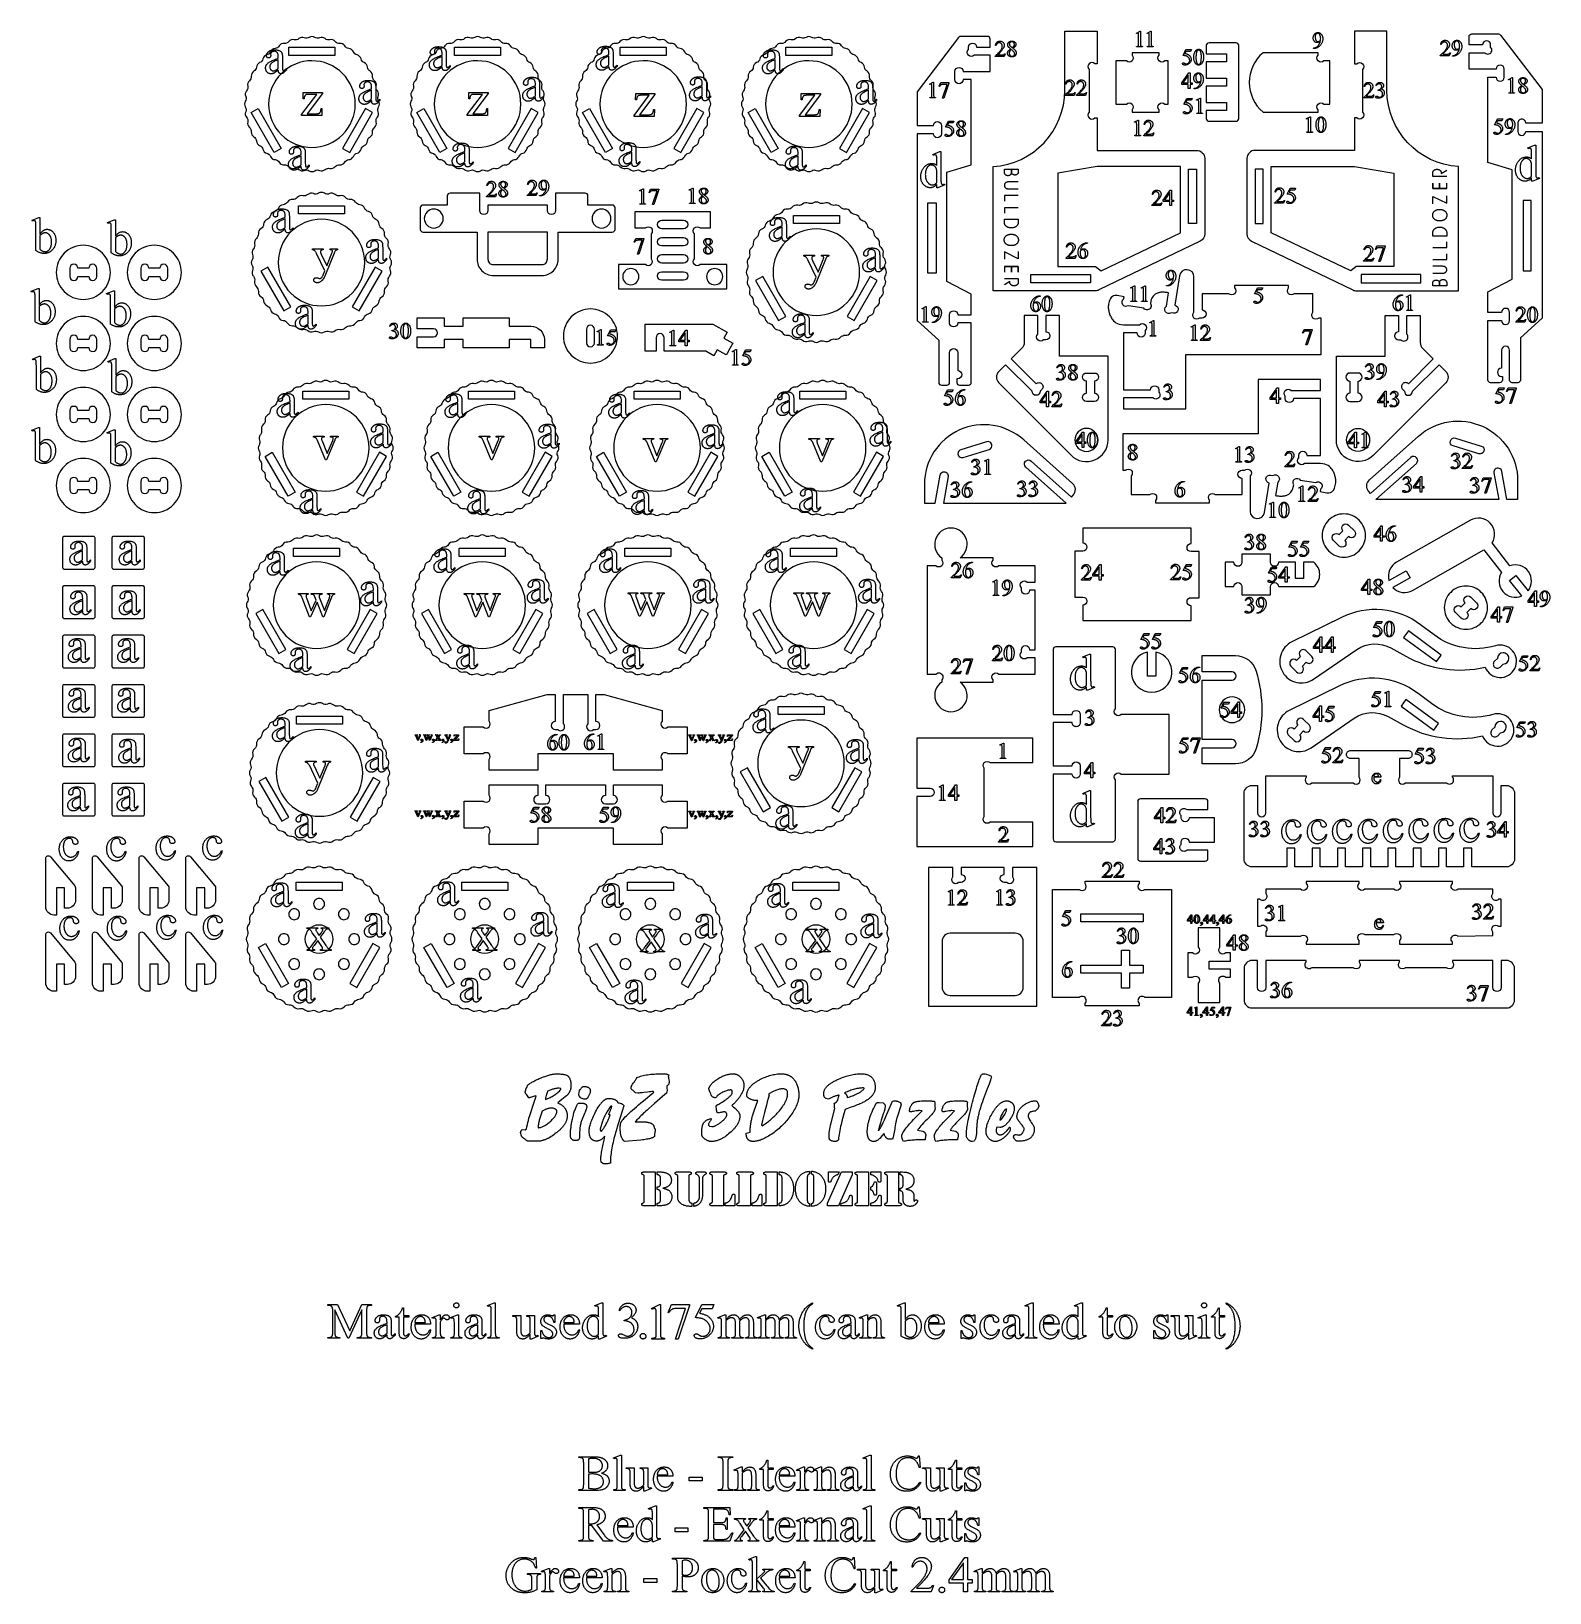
# Model space of a CAD drawing. Extents: x 5 to 599, y -219 to 392.
import ezdxf

# ---------------------------------------------------------------- set-up
doc = ezdxf.new("R2010")
doc.units = 0
doc.header["$MEASUREMENT"] = 0
for name, color, linetype in [('EXT', 1, 'CONTINUOUS'), ('INT', 5, 'CONTINUOUS'), ('LETTERS_0_5MM', 4, 'CONTINUOUS'), ('POCKET_1MM', 96, 'CONTINUOUS'), ('POCKET_2_4MM', 3, 'CONTINUOUS'), ('TEXT', 18, 'CONTINUOUS')]:
    doc.layers.add(name, color=color, linetype=linetype)

msp = doc.modelspace()

# ---------------------------------------------------------------- linework, layer by layer
at = {"layer": 'EXT'}
for points in [[(422.59, 290.41, -0.112586), (421.21, 290.1), (381.19, 290.1), (381.19, 338.67, 0.396443), (409.24, 368.49), (409.24, 391.59), (421.94, 391.59), (421.94, 378.89), (421.01, 378.89, 1), (418.76, 376.65), (418.76, 359.97, 1), (421.01, 357.73), (421.94, 357.73), (421.94, 345.02), (460.81, 345.02, -0.414214), (463.99, 341.85), (463.99, 312.33, -0.288188), (462.19, 309.47)], [(521.93, 290.41, 0.112586), (523.3, 290.1), (563.33, 290.1), (563.33, 338.67, -0.396443), (535.28, 368.49), (535.28, 391.59), (522.58, 391.59), (522.58, 378.89), (523.51, 378.89, -1), (525.76, 376.65), (525.76, 359.97, -1), (523.51, 357.73), (522.58, 357.73), (522.58, 345.02), (483.7, 345.02, 0.414214), (480.53, 341.85), (480.53, 312.33, 0.288188), (482.33, 309.47)], [(88.8, 360.13, 0.286149), (89.14, 357.97, -0.244114), (89.58, 356.11, 0.286149), (90.26, 354.03, -0.244114), (90.99, 352.26, 0.286149), (91.99, 350.31, -0.244114), (92.98, 348.69, 0.286149), (94.27, 346.91, -0.244114), (95.51, 345.46, 0.286149), (97.06, 343.91, -0.244114), (98.51, 342.67, 0.286149), (100.28, 341.39, -0.244114), (101.91, 340.39, 0.286149), (103.86, 339.39, -0.244114), (105.62, 338.66, 0.286149), (107.71, 337.99, -0.244114), (109.56, 337.54, 0.286149), (111.73, 337.2, -0.244114), (113.63, 337.05, 0.286149), (115.82, 337.05, -0.244114), (117.72, 337.2, 0.286149), (119.89, 337.54, -0.244114), (121.74, 337.99, 0.286149), (123.83, 338.66, -0.244114), (125.59, 339.39, 0.286149), (127.54, 340.39, -0.244114), (129.17, 341.39, 0.286149), (130.94, 342.67, -0.244114), (132.39, 343.91, 0.286149), (133.94, 345.46, -0.244114), (135.18, 346.91, 0.286149), (136.47, 348.69, -0.244114), (137.47, 350.31, 0.286149), (138.46, 352.26, -0.244114), (139.19, 354.03, 0.286149), (139.87, 356.11, -0.244114), (140.31, 357.97, 0.286149), (140.66, 360.13, -0.244114), (140.81, 362.03, 0.286149), (140.81, 364.22, -0.244114), (140.66, 366.13, 0.286149), (140.31, 368.29, -0.244114), (139.87, 370.15, 0.286149), (139.19, 372.23, -0.244114), (138.46, 373.99, 0.286149), (137.47, 375.94, -0.244114), (136.47, 377.57, 0.286149), (135.18, 379.34, -0.244114), (133.94, 380.8, 0.286149), (132.39, 382.34, -0.244114), (130.94, 383.58, 0.286149), (129.17, 384.87, -0.244114), (127.54, 385.87, 0.286149), (125.59, 386.86, -0.244114), (123.83, 387.59, 0.286149), (121.74, 388.27, -0.244114), (119.89, 388.72, 0.286149), (117.72, 389.06, -0.244114), (115.82, 389.21, 0.286149), (113.63, 389.21, -0.244114), (111.73, 389.06, 0.286149), (109.56, 388.72, -0.244114), (107.71, 388.27, 0.286149), (105.62, 387.59, -0.244114), (103.86, 386.86, 0.286149), (101.91, 385.87, -0.244114), (100.28, 384.87, 0.286149), (98.51, 383.58, -0.244114), (97.06, 382.34, 0.286149), (95.51, 380.8, -0.244114), (94.27, 379.34, 0.286149), (92.98, 377.57, -0.244114), (91.99, 375.94, 0.286149), (90.99, 373.99, -0.244114), (90.26, 372.23, 0.286149), (89.58, 370.15, -0.244114), (89.14, 368.29, 0.286149), (88.8, 366.13, -0.244114), (88.65, 364.22, 0.286149), (88.65, 362.03, -0.244114)], [(153.6, 360.13, 0.286149), (153.94, 357.97, -0.244114), (154.39, 356.11, 0.286149), (155.06, 354.03, -0.244114), (155.79, 352.26, 0.286149), (156.79, 350.31, -0.244114), (157.79, 348.69, 0.286149), (159.07, 346.91, -0.244114), (160.31, 345.46, 0.286149), (161.86, 343.91, -0.244114), (163.31, 342.67, 0.286149), (165.09, 341.39, -0.244114), (166.71, 340.39, 0.286149), (168.67, 339.39, -0.244114), (170.43, 338.66, 0.286149), (172.51, 337.99, -0.244114), (174.37, 337.54, 0.286149), (176.53, 337.2, -0.244114), (178.43, 337.05, 0.286149), (180.62, 337.05, -0.244114), (182.53, 337.2, 0.286149), (184.69, 337.54, -0.244114), (186.55, 337.99, 0.286149), (188.63, 338.66, -0.244114), (190.39, 339.39, 0.286149), (192.34, 340.39, -0.244114), (193.97, 341.39, 0.286149), (195.74, 342.67, -0.244114), (197.2, 343.91, 0.286149), (198.74, 345.46, -0.244114), (199.98, 346.91, 0.286149), (201.27, 348.69, -0.244114), (202.27, 350.31, 0.286149), (203.26, 352.26, -0.244114), (203.99, 354.03, 0.286149), (204.67, 356.11, -0.244114), (205.12, 357.97, 0.286149), (205.46, 360.13, -0.244114), (205.61, 362.03, 0.286149), (205.61, 364.22, -0.244114), (205.46, 366.13, 0.286149), (205.12, 368.29, -0.244114), (204.67, 370.15, 0.286149), (203.99, 372.23, -0.244114), (203.26, 373.99, 0.286149), (202.27, 375.94, -0.244114), (201.27, 377.57, 0.286149), (199.98, 379.34, -0.244114), (198.74, 380.8, 0.286149), (197.2, 382.34, -0.244114), (195.74, 383.58, 0.286149), (193.97, 384.87, -0.244114), (192.34, 385.87, 0.286149), (190.39, 386.86, -0.244114), (188.63, 387.59, 0.286149), (186.55, 388.27, -0.244114), (184.69, 388.72, 0.286149), (182.53, 389.06, -0.244114), (180.62, 389.21, 0.286149), (178.43, 389.21, -0.244114), (176.53, 389.06, 0.286149), (174.37, 388.72, -0.244114), (172.51, 388.27, 0.286149), (170.43, 387.59, -0.244114), (168.67, 386.86, 0.286149), (166.71, 385.87, -0.244114), (165.09, 384.87, 0.286149), (163.31, 383.58, -0.244114), (161.86, 382.34, 0.286149), (160.31, 380.8, -0.244114), (159.07, 379.34, 0.286149), (157.79, 377.57, -0.244114), (156.79, 375.94, 0.286149), (155.79, 373.99, -0.244114), (155.06, 372.23, 0.286149), (154.39, 370.15, -0.244114), (153.94, 368.29, 0.286149), (153.6, 366.13, -0.244114), (153.45, 364.22, 0.286149), (153.45, 362.03, -0.244114)], [(218.4, 360.13, 0.286149), (218.74, 357.97, -0.244114), (219.19, 356.11, 0.286149), (219.87, 354.03, -0.244114), (220.6, 352.26, 0.286149), (221.59, 350.31, -0.244114), (222.59, 348.69, 0.286149), (223.88, 346.91, -0.244114), (225.12, 345.46, 0.286149), (226.67, 343.91, -0.244114), (228.12, 342.67, 0.286149), (229.89, 341.39, -0.244114), (231.52, 340.39, 0.286149), (233.47, 339.39, -0.244114), (235.23, 338.66, 0.286149), (237.31, 337.99, -0.244114), (239.17, 337.54, 0.286149), (241.33, 337.2, -0.244114), (243.24, 337.05, 0.286149), (245.43, 337.05, -0.244114), (247.33, 337.2, 0.286149), (249.49, 337.54, -0.244114), (251.35, 337.99, 0.286149), (253.43, 338.66, -0.244114), (255.2, 339.39, 0.286149), (257.15, 340.39, -0.244114), (258.78, 341.39, 0.286149), (260.55, 342.67, -0.244114), (262, 343.91, 0.286149), (263.55, 345.46, -0.244114), (264.79, 346.91, 0.286149), (266.07, 348.69, -0.244114), (267.07, 350.31, 0.286149), (268.07, 352.26, -0.244114), (268.8, 354.03, 0.286149), (269.47, 356.11, -0.244114), (269.92, 357.97, 0.286149), (270.26, 360.13, -0.244114), (270.41, 362.03, 0.286149), (270.41, 364.22, -0.244114), (270.26, 366.13, 0.286149), (269.92, 368.29, -0.244114), (269.47, 370.15, 0.286149), (268.8, 372.23, -0.244114), (268.07, 373.99, 0.286149), (267.07, 375.94, -0.244114), (266.07, 377.57, 0.286149), (264.79, 379.34, -0.244114), (263.55, 380.8, 0.286149), (262, 382.34, -0.244114), (260.55, 383.58, 0.286149), (258.78, 384.87, -0.244114), (257.15, 385.87, 0.286149), (255.2, 386.86, -0.244114), (253.43, 387.59, 0.286149), (251.35, 388.27, -0.244114), (249.49, 388.72, 0.286149), (247.33, 389.06, -0.244114), (245.43, 389.21, 0.286149), (243.24, 389.21, -0.244114), (241.33, 389.06, 0.286149), (239.17, 388.72, -0.244114), (237.31, 388.27, 0.286149), (235.23, 387.59, -0.244114), (233.47, 386.86, 0.286149), (231.52, 385.87, -0.244114), (229.89, 384.87, 0.286149), (228.12, 383.58, -0.244114), (226.67, 382.34, 0.286149), (225.12, 380.8, -0.244114), (223.88, 379.34, 0.286149), (222.59, 377.57, -0.244114), (221.59, 375.94, 0.286149), (220.6, 373.99, -0.244114), (219.87, 372.23, 0.286149), (219.19, 370.15, -0.244114), (218.74, 368.29, 0.286149), (218.4, 366.13, -0.244114), (218.25, 364.22, 0.286149), (218.25, 362.03, -0.244114)], [(283.21, 360.13, 0.286149), (283.55, 357.97, -0.244114), (283.99, 356.11, 0.286149), (284.67, 354.03, -0.244114), (285.4, 352.26, 0.286149), (286.4, 350.31, -0.244114), (287.39, 348.69, 0.286149), (288.68, 346.91, -0.244114), (289.92, 345.46, 0.286149), (291.47, 343.91, -0.244114), (292.92, 342.67, 0.286149), (294.69, 341.39, -0.244114), (296.32, 340.39, 0.286149), (298.27, 339.39, -0.244114), (300.03, 338.66, 0.286149), (302.12, 337.99, -0.244114), (303.97, 337.54, 0.286149), (306.14, 337.2, -0.244114), (308.04, 337.05, 0.286149), (310.23, 337.05, -0.244114), (312.13, 337.2, 0.286149), (314.3, 337.54, -0.244114), (316.15, 337.99, 0.286149), (318.24, 338.66, -0.244114), (320, 339.39, 0.286149), (321.95, 340.39, -0.244114), (323.58, 341.39, 0.286149), (325.35, 342.67, -0.244114), (326.8, 343.91, 0.286149), (328.35, 345.46, -0.244114), (329.59, 346.91, 0.286149), (330.88, 348.69, -0.244114), (331.88, 350.31, 0.286149), (332.87, 352.26, -0.244114), (333.6, 354.03, 0.286149), (334.28, 356.11, -0.244114), (334.72, 357.97, 0.286149), (335.07, 360.13, -0.244114), (335.22, 362.03, 0.286149), (335.22, 364.22, -0.244114), (335.07, 366.13, 0.286149), (334.72, 368.29, -0.244114), (334.28, 370.15, 0.286149), (333.6, 372.23, -0.244114), (332.87, 373.99, 0.286149), (331.88, 375.94, -0.244114), (330.88, 377.57, 0.286149), (329.59, 379.34, -0.244114), (328.35, 380.8, 0.286149), (326.8, 382.34, -0.244114), (325.35, 383.58, 0.286149), (323.58, 384.87, -0.244114), (321.95, 385.87, 0.286149), (320, 386.86, -0.244114), (318.24, 387.59, 0.286149), (316.15, 388.27, -0.244114), (314.3, 388.72, 0.286149), (312.13, 389.06, -0.244114), (310.23, 389.21, 0.286149), (308.04, 389.21, -0.244114), (306.14, 389.06, 0.286149), (303.97, 388.72, -0.244114), (302.12, 388.27, 0.286149), (300.03, 387.59, -0.244114), (298.27, 386.86, 0.286149), (296.32, 385.87, -0.244114), (294.69, 384.87, 0.286149), (292.92, 383.58, -0.244114), (291.47, 382.34, 0.286149), (289.92, 380.8, -0.244114), (288.68, 379.34, 0.286149), (287.39, 377.57, -0.244114), (286.4, 375.94, 0.286149), (285.4, 373.99, -0.244114), (284.67, 372.23, 0.286149), (283.99, 370.15, -0.244114), (283.55, 368.29, 0.286149), (283.21, 366.13, -0.244114), (283.06, 364.22, 0.286149), (283.06, 362.03, -0.244114)], [(361, 253.2), (363.12, 253.2, 0.414214), (364.18, 254.26), (364.18, 265.9), (364.18, 265.9, -1), (367.35, 265.9), (367.35, 258.89, -1), (367.35, 255.71), (367.02, 255.71), (367.02, 254.26, 0.414214), (368.08, 253.2), (371.59, 253.2, 0.414214), (372.64, 254.26), (372.64, 277.54), (367.35, 277.54, -1), (364.18, 277.54), (364.18, 280.72, -1), (367.35, 280.72), (372.64, 280.72), (372.64, 288.8), (363.12, 293.75), (363.12, 336.5), (372.64, 339.34), (372.64, 372.69), (369.47, 372.69, -1), (366.29, 372.69), (366.29, 375.86, -1), (369.47, 375.86), (380.05, 375.86), (380.05, 382.21), (373.83, 382.21, -1), (371.59, 384.46), (371.59, 385.39, -1), (374.76, 385.39), (380.05, 385.39), (380.05, 388.56, 0.414214), (378.99, 389.62), (368.57, 389.62, 0.233729), (367.73, 389.21), (351.48, 367.93), (351.48, 354.71), (357.83, 354.71, -1), (361, 354.71), (361, 351.53, -1), (357.83, 351.53), (351.48, 351.53), (351.48, 278.42), (359.94, 270.75), (359.94, 254.26, 0.414214)], [(465.68, 356.38), (476.26, 356.38, 0.414214), (477.32, 357.44), (477.32, 386.02, 0.414214), (476.26, 387.08), (465.68, 387.08, 0.414214), (464.62, 386.02), (464.62, 382.84), (472.55, 382.84), (472.55, 379.67), (464.62, 379.67), (464.62, 373.32), (472.55, 373.32), (472.55, 370.14), (464.62, 370.14), (464.62, 363.79), (472.55, 363.79), (472.55, 360.62), (464.62, 360.62), (464.62, 357.44, 0.414214)], [(575.86, 254.13, -0.414214), (574.81, 255.19), (574.81, 278.47), (580.1, 278.47, 1), (583.27, 278.47), (583.27, 281.65, 1), (580.1, 281.65), (574.81, 281.65), (574.81, 289.73), (584.33, 294.68), (584.33, 337.42), (574.81, 340.27), (574.81, 373.62), (577.98, 373.62, 1), (581.16, 373.62), (581.16, 376.79, 1), (577.98, 376.79), (567.4, 376.79), (567.4, 383.14), (573.62, 383.14, 1), (575.86, 385.39), (575.86, 386.32, 1), (572.69, 386.32), (567.4, 386.32), (567.4, 389.49, -0.414214), (568.46, 390.55), (578.88, 390.55, -0.233729), (579.72, 390.14), (595.97, 368.86), (595.97, 355.63), (589.62, 355.63, 0.414214), (588.04, 357.22, 0.414214), (586.45, 355.63), (586.45, 352.46, 1), (589.62, 352.46), (595.97, 352.46), (595.97, 279.35), (587.51, 271.68), (587.51, 255.19, -0.414214), (586.45, 254.13), (584.33, 254.13, -0.414214), (583.27, 255.19), (583.27, 266.83), (583.27, 266.83, 1), (580.1, 266.83), (580.1, 259.82, 1), (580.1, 256.64), (580.43, 256.64), (580.43, 255.19, -0.414214), (579.37, 254.13)], [(429.23, 363.11), (433.33, 363.11, -1), (435.58, 360.87), (435.58, 359.94), (446.16, 359.94), (446.16, 360.87, -1), (448.41, 363.11), (449.65, 363.11), (449.65, 380.05), (448.41, 380.05, -1), (446.16, 382.29), (446.16, 383.22), (435.58, 383.22), (435.58, 382.29, -1), (433.33, 380.05), (429.23, 380.05)], [(486.83, 359.94), (508.32, 359.94), (508.32, 360.87, -1), (510.56, 363.11), (512.94, 363.11), (512.94, 380.05), (510.56, 380.05, -1), (508.32, 382.29), (508.32, 383.22), (486.83, 383.22, 0.464292)], [(91.48, 298.01, 0.286149), (91.84, 295.76, -0.244114), (92.3, 293.83, 0.286149), (93, 291.67, -0.244114), (93.76, 289.83, 0.286149), (94.8, 287.8, -0.244114), (95.83, 286.11, 0.286149), (97.17, 284.27, -0.244114), (98.46, 282.76, 0.286149), (100.07, 281.15, -0.244114), (101.58, 279.86, 0.286149), (103.43, 278.52, -0.244114), (105.12, 277.48, 0.286149), (107.15, 276.45, -0.244114), (108.98, 275.69, 0.286149), (111.15, 274.98, -0.244114), (113.08, 274.52, 0.286149), (115.33, 274.16, -0.244114), (117.31, 274.01, 0.286149), (119.59, 274.01, -0.244114), (121.56, 274.16, 0.286149), (123.82, 274.52, -0.244114), (125.75, 274.98, 0.286149), (127.91, 275.69, -0.244114), (129.75, 276.45, 0.286149), (131.78, 277.48, -0.244114), (133.47, 278.52, 0.286149), (135.31, 279.86, -0.244114), (136.82, 281.15, 0.286149), (138.43, 282.76, -0.244114), (139.72, 284.27, 0.286149), (141.06, 286.11, -0.244114), (142.1, 287.8, 0.286149), (143.13, 289.83, -0.244114), (143.89, 291.67, 0.286149), (144.59, 293.83, -0.244114), (145.06, 295.76, 0.286149), (145.41, 298.01, -0.244114), (145.57, 299.99, 0.286149), (145.57, 302.27, -0.244114), (145.41, 304.25, 0.286149), (145.06, 306.5, -0.244114), (144.59, 308.43, 0.286149), (143.89, 310.6, -0.244114), (143.13, 312.43, 0.286149), (142.1, 314.46, -0.244114), (141.06, 316.15, 0.286149), (139.72, 318, -0.244114), (138.43, 319.51, 0.286149), (136.82, 321.12, -0.244114), (135.31, 322.41, 0.286149), (133.47, 323.74, -0.244114), (131.78, 324.78, 0.286149), (129.75, 325.82, -0.244114), (127.91, 326.58, 0.286149), (125.75, 327.28, -0.244114), (123.82, 327.74, 0.286149), (121.56, 328.1, -0.244114), (119.59, 328.25, 0.286149), (117.31, 328.25, -0.244114), (115.33, 328.1, 0.286149), (113.08, 327.74, -0.244114), (111.15, 327.28, 0.286149), (108.98, 326.58, -0.244114), (107.15, 325.82, 0.286149), (105.12, 324.78, -0.244114), (103.43, 323.74, 0.286149), (101.58, 322.41, -0.244114), (100.07, 321.12, 0.286149), (98.46, 319.51, -0.244114), (97.17, 318, 0.286149), (95.83, 316.15, -0.244114), (94.8, 314.46, 0.286149), (93.76, 312.43, -0.244114), (93, 310.6, 0.286149), (92.3, 308.43, -0.244114), (91.84, 306.5, 0.286149), (91.48, 304.25, -0.244114), (91.32, 302.27, 0.286149), (91.32, 299.99, -0.244114)], [(157.1, 314.11, 0.414214), (158.15, 313.05), (179.32, 313.05), (179.32, 302.46, 0.414214), (185.67, 296.11), (204.72, 296.11, 0.414214), (211.07, 302.46), (211.07, 313.05), (232.24, 313.05, 0.414214), (233.3, 314.11), (233.3, 322.57, 0.414214), (232.24, 323.63), (222.72, 323.63), (222.72, 327.23, 0.414214), (221.66, 328.29), (210.02, 328.29), (210.02, 321.51, -1), (206.84, 321.51), (206.84, 321.51), (206.84, 323.63), (183.56, 323.63), (183.56, 321.51), (183.56, 321.51, -1), (180.38, 321.51), (180.38, 328.29), (168.74, 328.29, 0.414214), (167.68, 327.23), (167.68, 323.63), (158.15, 323.63, 0.414214), (157.1, 322.57)], [(285.09, 294.26, 0.286149), (285.45, 292.01, -0.244114), (285.91, 290.08, 0.286149), (286.62, 287.91, -0.244114), (287.38, 286.08, 0.286149), (288.41, 284.05, -0.244114), (289.45, 282.36, 0.286149), (290.79, 280.52, -0.244114), (292.08, 279.01, 0.286149), (293.69, 277.4, -0.244114), (295.2, 276.11, 0.286149), (297.04, 274.77, -0.244114), (298.73, 273.73, 0.286149), (300.76, 272.7, -0.244114), (302.6, 271.94, 0.286149), (304.76, 271.23, -0.244114), (306.69, 270.77, 0.286149), (308.94, 270.41, -0.244114), (310.92, 270.26, 0.286149), (313.2, 270.26, -0.244114), (315.18, 270.41, 0.286149), (317.43, 270.77, -0.244114), (319.36, 271.23, 0.286149), (321.53, 271.94, -0.244114), (323.36, 272.7, 0.286149), (325.39, 273.73, -0.244114), (327.08, 274.77, 0.286149), (328.93, 276.11, -0.244114), (330.43, 277.4, 0.286149), (332.05, 279.01, -0.244114), (333.33, 280.52, 0.286149), (334.67, 282.36, -0.244114), (335.71, 284.05, 0.286149), (336.74, 286.08, -0.244114), (337.5, 287.91, 0.286149), (338.21, 290.08, -0.244114), (338.67, 292.01, 0.286149), (339.03, 294.26, -0.244114), (339.18, 296.24, 0.286149), (339.18, 298.52, -0.244114), (339.03, 300.5, 0.286149), (338.67, 302.75, -0.244114), (338.21, 304.68, 0.286149), (337.5, 306.84, -0.244114), (336.74, 308.68, 0.286149), (335.71, 310.71, -0.244114), (334.67, 312.4, 0.286149), (333.33, 314.24, -0.244114), (332.05, 315.75, 0.286149), (330.43, 317.36, -0.244114), (328.93, 318.65, 0.286149), (327.08, 319.99, -0.244114), (325.39, 321.03, 0.286149), (323.36, 322.06, -0.244114), (321.53, 322.82, 0.286149), (319.36, 323.53, -0.244114), (317.43, 323.99, 0.286149), (315.18, 324.35, -0.244114), (313.2, 324.5, 0.286149), (310.92, 324.5, -0.244114), (308.94, 324.35, 0.286149), (306.69, 323.99, -0.244114), (304.76, 323.53, 0.286149), (302.6, 322.82, -0.244114), (300.76, 322.06, 0.286149), (298.73, 321.03, -0.244114), (297.04, 319.99, 0.286149), (295.2, 318.65, -0.244114), (293.69, 317.36, 0.286149), (292.08, 315.75, -0.244114), (290.79, 314.24, 0.286149), (289.45, 312.4, -0.244114), (288.41, 310.71, 0.286149), (287.38, 308.68, -0.244114), (286.62, 306.84, 0.286149), (285.91, 304.68, -0.244114), (285.45, 302.75, 0.286149), (285.09, 300.5, -0.244114), (284.94, 298.52, 0.286149), (284.94, 296.24, -0.244114)], [(234.71, 290.86), (277.04, 290.86), (277.04, 300.39), (266.59, 300.39, -1), (264.34, 302.63), (264.34, 312.43, -1), (266.59, 314.68), (270.69, 314.68), (270.69, 321.03), (241.06, 321.03), (241.06, 314.68), (245.16, 314.68, -1), (247.41, 312.43), (247.41, 302.63, -1), (245.16, 300.39), (234.71, 300.39)], [(25.28, 307.88, 0.414214), (14.69, 297.3, 0.414214), (25.28, 286.72, 0.414214), (35.86, 297.3, 0.414214)], [(53.06, 307.88, 0.414214), (42.48, 297.3, 0.414214), (53.06, 286.72, 0.414214), (63.65, 297.3, 0.414214)], [(432.24, 243.97), (456.59, 243.97), (456.59, 265.14), (509.51, 265.14), (509.51, 279.43), (508.58, 279.43, -1), (506.33, 281.68), (506.33, 288.96), (499.05, 288.96, -1), (496.81, 291.2), (496.81, 292.13), (475.64, 292.13), (475.64, 291.2, -1), (473.39, 288.96), (462.94, 288.96), (462.94, 282.61, -1), (462.94, 279.43), (462.01, 279.43, -1), (459.76, 281.68), (459.76, 295.55, 0.920673), (454.19, 296.01), (452.27, 284.48, -1), (451.75, 281.35), (450.83, 281.5, -1), (448.98, 284.08), (449.86, 289.33), (449.42, 289.4), (449.01, 289.45), (448.64, 289.49), (448.29, 289.52), (447.96, 289.54), (447.65, 289.54), (447.35, 289.54), (447.07, 289.52), (446.79, 289.5), (446.52, 289.47), (446.26, 289.42), (445.99, 289.36), (445.73, 289.28), (445.47, 289.18), (445.2, 289.06), (444.93, 288.91), (444.66, 288.74), (444.38, 288.53), (444.11, 288.28), (443.84, 287.98), (443.58, 287.61), (443.33, 287.17), (443.09, 286.65), (442.87, 286.04), (442.72, 285.13, -1), (440.14, 283.28), (434.13, 284.28, -1), (432.28, 286.87), (432.43, 287.78), (429.7, 288.24), (428.98, 288.29), (428.37, 288.16), (427.85, 287.89), (427.43, 287.5), (427.08, 287.03), (426.81, 286.5), (426.61, 285.95), (426.46, 285.4), (426.35, 284.87), (426.29, 284.38), (426.27, 283.92), (426.27, 283.48), (426.3, 283.06), (426.35, 282.67), (426.42, 282.29), (426.5, 281.92), (426.59, 281.57), (426.68, 281.23), (426.79, 280.89), (426.92, 280.56), (427.07, 280.22), (427.25, 279.87), (427.46, 279.5), (427.71, 279.13), (428.01, 278.73), (428.36, 278.33), (428.77, 277.94), (429.26, 277.59), (429.85, 277.27), (430.53, 277.03), (431.32, 276.86), (432.24, 276.79), (438.47, 276.79, -1), (440.71, 274.54), (440.71, 273.61, -1), (437.54, 273.61), (432.24, 273.61), (432.24, 251.38), (442.83, 251.38, -1), (446, 251.38), (446, 250.45, -1), (443.76, 248.21), (432.24, 248.21)], [(223.68, 282.99, 0.414214), (213.1, 272.4, 0.414214), (223.68, 261.82, 0.414214), (234.27, 272.4, 0.414214)], [(25.28, 280.1, 0.414214), (14.69, 269.52, 0.414214), (25.28, 258.93, 0.414214), (35.86, 269.52, 0.414214)], [(53.06, 280.1, 0.414214), (42.48, 269.52, 0.414214), (53.06, 258.93, 0.414214), (63.65, 269.52, 0.414214)], [(155.9, 267.82), (155.9, 272.05), (162.25, 272.05), (162.25, 272.05, 1), (162.25, 275.23), (155.9, 275.23), (155.9, 279.46), (166.48, 279.46), (166.48, 276.28), (173.89, 276.28), (173.89, 279.46), (191.88, 279.46), (191.88, 276.28), (200.35, 276.28, -0.414214), (205.64, 270.99), (205.64, 267.82), (200.35, 267.82), (200.35, 270.99), (191.88, 270.99), (191.88, 267.82), (173.89, 267.82), (173.89, 270.99), (166.48, 270.99), (166.48, 267.82)], [(276.77, 265.01), (273.19, 267.02), (271.89, 264.71), (268.79, 266.47), (252.52, 266.47), (252.52, 271.76, 1), (249.34, 271.76), (249.34, 271.76), (249.34, 266.47), (245.11, 266.47), (245.11, 277.05), (271.57, 277.05), (277.1, 273.93), (275.8, 271.63), (279.37, 269.61), (278.23, 267.59), (277.1, 265.58)], [(383.43, 258.57, 0.414214), (383.43, 254.08), (411.75, 225.76, 0.668179), (426.2, 231.75), (426.2, 264.56), (407.15, 264.56), (407.15, 280.43), (401.86, 280.43), (401.86, 274.08, -1), (401.86, 270.91), (400.93, 270.91, -1), (398.68, 273.15), (398.68, 280.43), (393.39, 280.43), (393.39, 269.85, -0.198912), (392.46, 267.6), (388.29, 263.44), (398.02, 253.71, -0.414214), (400.26, 253.71, -0.414214), (400.26, 251.46), (399.61, 250.8, -1), (396.43, 250.8), (386.04, 261.19)], [(558.28, 258.57, -0.414214), (558.28, 254.08), (529.96, 225.76, -0.668179), (515.5, 231.75), (515.5, 264.56), (534.55, 264.56), (534.55, 280.43), (539.85, 280.43), (539.85, 274.08, 1), (539.85, 270.91), (540.78, 270.91, 1), (543.02, 273.15), (543.02, 280.43), (548.31, 280.43), (548.31, 269.85, 0.198912), (549.24, 267.6), (553.41, 263.44), (543.68, 253.71, 0.414214), (541.44, 253.71, 0.414214), (541.44, 251.46), (542.1, 250.8, 1), (545.27, 250.8), (555.66, 261.19)], [(25.28, 252.32, 0.414214), (14.69, 241.73, 0.414214), (25.28, 231.15, 0.414214), (35.86, 241.73, 0.414214)], [(53.06, 252.32, 0.414214), (42.48, 241.73, 0.414214), (53.06, 231.15, 0.414214), (63.65, 241.73, 0.414214)], [(94.2, 225.65, 0.286149), (94.54, 223.49, -0.244114), (94.99, 221.63, 0.286149), (95.66, 219.55, -0.244114), (96.39, 217.79, 0.286149), (97.39, 215.83, -0.244114), (98.39, 214.21, 0.286149), (99.67, 212.43, -0.244114), (100.91, 210.98, 0.286149), (102.46, 209.43, -0.244114), (103.91, 208.19, 0.286149), (105.69, 206.91, -0.244114), (107.31, 205.91, 0.286149), (109.27, 204.92, -0.244114), (111.03, 204.18, 0.286149), (113.11, 203.51, -0.244114), (114.97, 203.06, 0.286149), (117.13, 202.72, -0.244114), (119.03, 202.57, 0.286149), (121.22, 202.57, -0.244114), (123.13, 202.72, 0.286149), (125.29, 203.06, -0.244114), (127.15, 203.51, 0.286149), (129.23, 204.18, -0.244114), (130.99, 204.92, 0.286149), (132.94, 205.91, -0.244114), (134.57, 206.91, 0.286149), (136.34, 208.19, -0.244114), (137.8, 209.43, 0.286149), (139.34, 210.98, -0.244114), (140.58, 212.43, 0.286149), (141.87, 214.21, -0.244114), (142.87, 215.83, 0.286149), (143.86, 217.79, -0.244114), (144.59, 219.55, 0.286149), (145.27, 221.63, -0.244114), (145.72, 223.49, 0.286149), (146.06, 225.65, -0.244114), (146.21, 227.55, 0.286149), (146.21, 229.74, -0.244114), (146.06, 231.65, 0.286149), (145.72, 233.81, -0.244114), (145.27, 235.67, 0.286149), (144.59, 237.75, -0.244114), (143.86, 239.51, 0.286149), (142.87, 241.47, -0.244114), (141.87, 243.09, 0.286149), (140.58, 244.86, -0.244114), (139.34, 246.32, 0.286149), (137.8, 247.87, -0.244114), (136.34, 249.1, 0.286149), (134.57, 250.39, -0.244114), (132.94, 251.39, 0.286149), (130.99, 252.38, -0.244114), (129.23, 253.11, 0.286149), (127.15, 253.79, -0.244114), (125.29, 254.24, 0.286149), (123.13, 254.58, -0.244114), (121.22, 254.73, 0.286149), (119.03, 254.73, -0.244114), (117.13, 254.58, 0.286149), (114.97, 254.24, -0.244114), (113.11, 253.79, 0.286149), (111.03, 253.11, -0.244114), (109.27, 252.38, 0.286149), (107.31, 251.39, -0.244114), (105.69, 250.39, 0.286149), (103.91, 249.1, -0.244114), (102.46, 247.87, 0.286149), (100.91, 246.32, -0.244114), (99.67, 244.86, 0.286149), (98.39, 243.09, -0.244114), (97.39, 241.47, 0.286149), (96.39, 239.51, -0.244114), (95.66, 237.75, 0.286149), (94.99, 235.67, -0.244114), (94.54, 233.81, 0.286149), (94.2, 231.65, -0.244114), (94.05, 229.74, 0.286149), (94.05, 227.55, -0.244114)], [(159, 225.65, 0.286149), (159.34, 223.49, -0.244114), (159.79, 221.63, 0.286149), (160.47, 219.55, -0.244114), (161.2, 217.79, 0.286149), (162.19, 215.83, -0.244114), (163.19, 214.21, 0.286149), (164.48, 212.43, -0.244114), (165.72, 210.98, 0.286149), (167.27, 209.43, -0.244114), (168.72, 208.19, 0.286149), (170.49, 206.91, -0.244114), (172.12, 205.91, 0.286149), (174.07, 204.92, -0.244114), (175.83, 204.18, 0.286149), (177.91, 203.51, -0.244114), (179.77, 203.06, 0.286149), (181.93, 202.72, -0.244114), (183.84, 202.57, 0.286149), (186.03, 202.57, -0.244114), (187.93, 202.72, 0.286149), (190.09, 203.06, -0.244114), (191.95, 203.51, 0.286149), (194.03, 204.18, -0.244114), (195.8, 204.92, 0.286149), (197.75, 205.91, -0.244114), (199.38, 206.91, 0.286149), (201.15, 208.19, -0.244114), (202.6, 209.43, 0.286149), (204.15, 210.98, -0.244114), (205.39, 212.43, 0.286149), (206.67, 214.21, -0.244114), (207.67, 215.83, 0.286149), (208.67, 217.79, -0.244114), (209.4, 219.55, 0.286149), (210.07, 221.63, -0.244114), (210.52, 223.49, 0.286149), (210.86, 225.65, -0.244114), (211.01, 227.55, 0.286149), (211.01, 229.74, -0.244114), (210.86, 231.65, 0.286149), (210.52, 233.81, -0.244114), (210.07, 235.67, 0.286149), (209.4, 237.75, -0.244114), (208.67, 239.51, 0.286149), (207.67, 241.47, -0.244114), (206.67, 243.09, 0.286149), (205.39, 244.86, -0.244114), (204.15, 246.32, 0.286149), (202.6, 247.87, -0.244114), (201.15, 249.1, 0.286149), (199.38, 250.39, -0.244114), (197.75, 251.39, 0.286149), (195.8, 252.38, -0.244114), (194.03, 253.11, 0.286149), (191.95, 253.79, -0.244114), (190.09, 254.24, 0.286149), (187.93, 254.58, -0.244114), (186.03, 254.73, 0.286149), (183.84, 254.73, -0.244114), (181.93, 254.58, 0.286149), (179.77, 254.24, -0.244114), (177.91, 253.79, 0.286149), (175.83, 253.11, -0.244114), (174.07, 252.38, 0.286149), (172.12, 251.39, -0.244114), (170.49, 250.39, 0.286149), (168.72, 249.1, -0.244114), (167.27, 247.87, 0.286149), (165.72, 246.32, -0.244114), (164.48, 244.86, 0.286149), (163.19, 243.09, -0.244114), (162.19, 241.47, 0.286149), (161.2, 239.51, -0.244114), (160.47, 237.75, 0.286149), (159.79, 235.67, -0.244114), (159.34, 233.81, 0.286149), (159, 231.65, -0.244114), (158.85, 229.74, 0.286149), (158.85, 227.55, -0.244114)], [(223.81, 225.65, 0.286149), (224.15, 223.49, -0.244114), (224.59, 221.63, 0.286149), (225.27, 219.55, -0.244114), (226, 217.79, 0.286149), (227, 215.83, -0.244114), (227.99, 214.21, 0.286149), (229.28, 212.43, -0.244114), (230.52, 210.98, 0.286149), (232.07, 209.43, -0.244114), (233.52, 208.19, 0.286149), (235.29, 206.91, -0.244114), (236.92, 205.91, 0.286149), (238.87, 204.92, -0.244114), (240.63, 204.18, 0.286149), (242.72, 203.51, -0.244114), (244.57, 203.06, 0.286149), (246.74, 202.72, -0.244114), (248.64, 202.57, 0.286149), (250.83, 202.57, -0.244114), (252.73, 202.72, 0.286149), (254.9, 203.06, -0.244114), (256.75, 203.51, 0.286149), (258.84, 204.18, -0.244114), (260.6, 204.92, 0.286149), (262.55, 205.91, -0.244114), (264.18, 206.91, 0.286149), (265.95, 208.19, -0.244114), (267.4, 209.43, 0.286149), (268.95, 210.98, -0.244114), (270.19, 212.43, 0.286149), (271.48, 214.21, -0.244114), (272.48, 215.83, 0.286149), (273.47, 217.79, -0.244114), (274.2, 219.55, 0.286149), (274.88, 221.63, -0.244114), (275.32, 223.49, 0.286149), (275.67, 225.65, -0.244114), (275.82, 227.55, 0.286149), (275.82, 229.74, -0.244114), (275.67, 231.65, 0.286149), (275.32, 233.81, -0.244114), (274.88, 235.67, 0.286149), (274.2, 237.75, -0.244114), (273.47, 239.51, 0.286149), (272.48, 241.47, -0.244114), (271.48, 243.09, 0.286149), (270.19, 244.86, -0.244114), (268.95, 246.32, 0.286149), (267.4, 247.87, -0.244114), (265.95, 249.1, 0.286149), (264.18, 250.39, -0.244114), (262.55, 251.39, 0.286149), (260.6, 252.38, -0.244114), (258.84, 253.11, 0.286149), (256.75, 253.79, -0.244114), (254.9, 254.24, 0.286149), (252.73, 254.58, -0.244114), (250.83, 254.73, 0.286149), (248.64, 254.73, -0.244114), (246.74, 254.58, 0.286149), (244.57, 254.24, -0.244114), (242.72, 253.79, 0.286149), (240.63, 253.11, -0.244114), (238.87, 252.38, 0.286149), (236.92, 251.39, -0.244114), (235.29, 250.39, 0.286149), (233.52, 249.1, -0.244114), (232.07, 247.87, 0.286149), (230.52, 246.32, -0.244114), (229.28, 244.86, 0.286149), (227.99, 243.09, -0.244114), (227, 241.47, 0.286149), (226, 239.51, -0.244114), (225.27, 237.75, 0.286149), (224.59, 235.67, -0.244114), (224.15, 233.81, 0.286149), (223.81, 231.65, -0.244114), (223.66, 229.74, 0.286149), (223.66, 227.55, -0.244114)], [(288.61, 225.65, 0.286149), (288.95, 223.49, -0.244114), (289.4, 221.63, 0.286149), (290.07, 219.55, -0.244114), (290.8, 217.79, 0.286149), (291.8, 215.83, -0.244114), (292.8, 214.21, 0.286149), (294.08, 212.43, -0.244114), (295.32, 210.98, 0.286149), (296.87, 209.43, -0.244114), (298.32, 208.19, 0.286149), (300.1, 206.91, -0.244114), (301.72, 205.91, 0.286149), (303.67, 204.92, -0.244114), (305.44, 204.18, 0.286149), (307.52, 203.51, -0.244114), (309.38, 203.06, 0.286149), (311.54, 202.72, -0.244114), (313.44, 202.57, 0.286149), (315.63, 202.57, -0.244114), (317.54, 202.72, 0.286149), (319.7, 203.06, -0.244114), (321.56, 203.51, 0.286149), (323.64, 204.18, -0.244114), (325.4, 204.92, 0.286149), (327.35, 205.91, -0.244114), (328.98, 206.91, 0.286149), (330.75, 208.19, -0.244114), (332.21, 209.43, 0.286149), (333.75, 210.98, -0.244114), (334.99, 212.43, 0.286149), (336.28, 214.21, -0.244114), (337.28, 215.83, 0.286149), (338.27, 217.79, -0.244114), (339, 219.55, 0.286149), (339.68, 221.63, -0.244114), (340.13, 223.49, 0.286149), (340.47, 225.65, -0.244114), (340.62, 227.55, 0.286149), (340.62, 229.74, -0.244114), (340.47, 231.65, 0.286149), (340.13, 233.81, -0.244114), (339.68, 235.67, 0.286149), (339, 237.75, -0.244114), (338.27, 239.51, 0.286149), (337.28, 241.47, -0.244114), (336.28, 243.09, 0.286149), (334.99, 244.86, -0.244114), (333.75, 246.32, 0.286149), (332.21, 247.87, -0.244114), (330.75, 249.1, 0.286149), (328.98, 250.39, -0.244114), (327.35, 251.39, 0.286149), (325.4, 252.38, -0.244114), (323.64, 253.11, 0.286149), (321.56, 253.79, -0.244114), (319.7, 254.24, 0.286149), (317.54, 254.58, -0.244114), (315.63, 254.73, 0.286149), (313.44, 254.73, -0.244114), (311.54, 254.58, 0.286149), (309.38, 254.24, -0.244114), (307.52, 253.79, 0.286149), (305.44, 253.11, -0.244114), (303.67, 252.38, 0.286149), (301.72, 251.39, -0.244114), (300.1, 250.39, 0.286149), (298.32, 249.1, -0.244114), (296.87, 247.87, 0.286149), (295.32, 246.32, -0.244114), (294.08, 244.86, 0.286149), (292.8, 243.09, -0.244114), (291.8, 241.47, 0.286149), (290.8, 239.51, -0.244114), (290.07, 237.75, 0.286149), (289.4, 235.67, -0.244114), (288.95, 233.81, 0.286149), (288.61, 231.65, -0.244114), (288.46, 229.74, 0.286149), (288.46, 227.55, -0.244114)], [(509.29, 255.36), (484.94, 255.36), (484.94, 234.2), (432.02, 234.2), (432.02, 219.91), (432.95, 219.91, -1), (435.2, 217.66), (435.2, 210.38), (442.48, 210.38, -1), (444.72, 208.14), (444.72, 207.21), (465.89, 207.21), (465.89, 208.14, -1), (468.14, 210.38), (478.59, 210.38), (478.59, 216.73, -1), (478.59, 219.91), (479.52, 219.91, -1), (481.77, 217.66), (481.77, 203.79, 0.920673), (487.34, 203.33), (489.26, 214.86, -1), (489.78, 217.99), (490.7, 217.84, -1), (492.55, 215.26), (491.67, 210.01), (492.11, 209.94), (492.52, 209.89), (492.89, 209.85), (493.24, 209.82), (493.57, 209.8), (493.88, 209.8), (494.18, 209.8), (494.46, 209.81), (494.74, 209.84), (495.01, 209.87), (495.28, 209.92), (495.54, 209.98), (495.8, 210.06), (496.06, 210.16), (496.33, 210.28), (496.6, 210.43), (496.87, 210.6), (497.15, 210.81), (497.42, 211.06), (497.69, 211.36), (497.96, 211.73), (498.21, 212.17), (498.44, 212.69), (498.66, 213.3), (498.81, 214.21, -1), (501.39, 216.06), (507.4, 215.06, -1), (509.25, 212.47), (509.1, 211.56), (511.83, 211.1), (512.55, 211.05), (513.16, 211.18), (513.68, 211.45), (514.1, 211.83), (514.45, 212.31), (514.72, 212.84), (514.92, 213.39), (515.07, 213.94), (515.18, 214.47), (515.24, 214.96), (515.27, 215.42), (515.26, 215.86), (515.23, 216.28), (515.18, 216.67), (515.11, 217.05), (515.03, 217.41), (514.95, 217.76), (514.85, 218.11), (514.74, 218.44), (514.61, 218.78), (514.46, 219.12), (514.28, 219.47), (514.07, 219.83), (513.82, 220.21), (513.52, 220.61), (513.17, 221.01), (512.76, 221.4), (512.27, 221.75), (511.68, 222.06), (511, 222.31), (510.21, 222.48), (509.29, 222.55), (503.06, 222.55, -1), (500.82, 224.8), (500.82, 225.73, -1), (503.99, 225.73), (509.29, 225.73), (509.29, 247.96), (498.7, 247.96, -1), (495.53, 247.96), (495.53, 248.89, -1), (497.77, 251.13), (509.29, 251.13)], [(530.99, 208.47), (546.78, 222.57, 1), (544.67, 224.93), (544.67, 224.93), (528.88, 210.83), (528.17, 211.62, -0.414214), (528.43, 216.11), (547.57, 233.2, -0.647977), (586.42, 215.81), (586.42, 208.47), (582.22, 208.47), (580.26, 219.44), (580.26, 219.44, 1), (577.13, 218.88), (579, 208.47)], [(409.75, 207.05), (393.96, 221.15, -1), (396.08, 223.52), (396.08, 223.52), (411.86, 209.41), (412.57, 210.2, 0.414214), (412.32, 214.69), (393.18, 231.78, 0.647977), (354.32, 214.39), (354.32, 207.05), (358.52, 207.05), (360.49, 218.02), (360.49, 218.02, -1), (363.61, 217.46), (361.75, 207.05)], [(25.28, 224.54, 0.414214), (14.69, 213.95, 0.414214), (25.28, 203.37, 0.414214), (35.86, 213.95, 0.414214)], [(53.06, 224.54, 0.414214), (42.48, 213.95, 0.414214), (53.06, 203.37, 0.414214), (63.65, 213.95, 0.414214)], [(518.43, 202.83, 0.414214), (509.96, 194.36, 0.414214), (518.43, 185.89, 0.414214), (526.9, 194.36, 0.414214)], [(355.38, 140.2), (358.84, 140.2, -1), (361.09, 137.96), (361.09, 137.03, 0.734494), (364.71, 125.46, 0.734494), (368.34, 137.03), (381.2, 137.03), (381.2, 137.96, -1), (383.44, 140.2), (397.6, 140.2), (397.6, 146.55), (394.56, 146.55, -1), (392.31, 148.8), (392.31, 149.73, -1), (395.49, 149.73), (397.6, 149.73), (397.6, 173.01), (395.49, 173.01, -1), (392.31, 173.01), (392.31, 173.94, -1), (394.56, 176.19), (397.6, 176.19), (397.6, 182.54), (383.44, 182.54, -1), (381.2, 184.78), (381.2, 185.71), (368.34, 185.71, 0.734494), (364.71, 197.28, 0.734494), (361.09, 185.71), (361.09, 184.78, -1), (358.84, 182.54), (355.38, 182.54)], [(413.13, 170.31), (416.31, 170.31, -1), (416.31, 167.13), (416.31, 161.08), (458.65, 161.08), (458.65, 166.9, -1), (458.65, 170.07), (461.82, 170.07), (461.82, 188.07), (458.65, 188.07, -1), (458.65, 191.24), (458.65, 197.3), (416.31, 197.3), (416.31, 191.48, -1), (416.31, 188.3), (413.13, 188.3)], [(537.63, 174.01, 0.341999), (545.33, 172.91), (573.17, 188.75), (580.1, 179.96, 0.740307), (588.03, 170.76), (583.25, 176.82), (585.73, 178.8), (590.52, 172.72, 0.740307), (583.42, 182.58), (576.42, 191.46, 0.780623), (567.91, 200.37), (539.05, 183.95, 0.341999), (536.06, 176.77), (542.78, 180.59), (544.35, 177.84)], [(29.86, 181.81), (29.86, 193.45, 0.414214), (29.33, 193.98), (17.69, 193.98, 0.414214), (17.16, 193.45), (17.16, 181.81, 0.414214), (17.69, 181.28), (29.33, 181.28, 0.414214)], [(49.18, 181.81), (49.18, 193.45, 0.414214), (48.65, 193.98), (37, 193.98, 0.414214), (36.48, 193.45), (36.48, 181.81, 0.414214), (37, 181.28), (48.65, 181.28, 0.414214)], [(89.58, 164.03, 0.286149), (89.93, 161.78, -0.244114), (90.4, 159.85, 0.286149), (91.1, 157.68, -0.244114), (91.86, 155.85, 0.286149), (92.9, 153.82, -0.244114), (93.93, 152.13, 0.286149), (95.27, 150.29, -0.244114), (96.56, 148.78, 0.286149), (98.17, 147.17, -0.244114), (99.68, 145.88, 0.286149), (101.52, 144.54, -0.244114), (103.22, 143.5, 0.286149), (105.25, 142.47, -0.244114), (107.08, 141.71, 0.286149), (109.25, 141, -0.244114), (111.18, 140.54, 0.286149), (113.43, 140.18, -0.244114), (115.41, 140.03, 0.286149), (117.68, 140.03, -0.244114), (119.66, 140.18, 0.286149), (121.91, 140.54, -0.244114), (123.84, 141, 0.286149), (126.01, 141.71, -0.244114), (127.84, 142.47, 0.286149), (129.87, 143.5, -0.244114), (131.57, 144.54, 0.286149), (133.41, 145.88, -0.244114), (134.92, 147.17, 0.286149), (136.53, 148.78, -0.244114), (137.82, 150.29, 0.286149), (139.16, 152.13, -0.244114), (140.19, 153.82, 0.286149), (141.23, 155.85, -0.244114), (141.99, 157.68, 0.286149), (142.69, 159.85, -0.244114), (143.16, 161.78, 0.286149), (143.51, 164.03, -0.244114), (143.67, 166.01, 0.286149), (143.67, 168.29, -0.244114), (143.51, 170.27, 0.286149), (143.16, 172.52, -0.244114), (142.69, 174.45, 0.286149), (141.99, 176.61, -0.244114), (141.23, 178.45, 0.286149), (140.19, 180.48, -0.244114), (139.16, 182.17, 0.286149), (137.82, 184.01, -0.244114), (136.53, 185.52, 0.286149), (134.92, 187.13, -0.244114), (133.41, 188.42, 0.286149), (131.57, 189.76, -0.244114), (129.87, 190.8, 0.286149), (127.84, 191.83, -0.244114), (126.01, 192.59, 0.286149), (123.84, 193.3, -0.244114), (121.91, 193.76, 0.286149), (119.66, 194.12, -0.244114), (117.68, 194.27, 0.286149), (115.41, 194.27, -0.244114), (113.43, 194.12, 0.286149), (111.18, 193.76, -0.244114), (109.25, 193.3, 0.286149), (107.08, 192.59, -0.244114), (105.25, 191.83, 0.286149), (103.22, 190.8, -0.244114), (101.52, 189.76, 0.286149), (99.68, 188.42, -0.244114), (98.17, 187.13, 0.286149), (96.56, 185.52, -0.244114), (95.27, 184.01, 0.286149), (93.93, 182.17, -0.244114), (92.9, 180.48, 0.286149), (91.86, 178.45, -0.244114), (91.1, 176.61, 0.286149), (90.4, 174.45, -0.244114), (89.93, 172.52, 0.286149), (89.58, 170.27, -0.244114), (89.42, 168.29, 0.286149), (89.42, 166.01, -0.244114)], [(154.38, 164.03, 0.286149), (154.74, 161.78, -0.244114), (155.2, 159.85, 0.286149), (155.9, 157.68, -0.244114), (156.66, 155.85, 0.286149), (157.7, 153.82, -0.244114), (158.74, 152.13, 0.286149), (160.07, 150.29, -0.244114), (161.36, 148.78, 0.286149), (162.97, 147.17, -0.244114), (164.48, 145.88, 0.286149), (166.33, 144.54, -0.244114), (168.02, 143.5, 0.286149), (170.05, 142.47, -0.244114), (171.88, 141.71, 0.286149), (174.05, 141, -0.244114), (175.98, 140.54, 0.286149), (178.23, 140.18, -0.244114), (180.21, 140.03, 0.286149), (182.49, 140.03, -0.244114), (184.47, 140.18, 0.286149), (186.72, 140.54, -0.244114), (188.65, 141, 0.286149), (190.81, 141.71, -0.244114), (192.65, 142.47, 0.286149), (194.68, 143.5, -0.244114), (196.37, 144.54, 0.286149), (198.21, 145.88, -0.244114), (199.72, 147.17, 0.286149), (201.33, 148.78, -0.244114), (202.62, 150.29, 0.286149), (203.96, 152.13, -0.244114), (205, 153.82, 0.286149), (206.03, 155.85, -0.244114), (206.79, 157.68, 0.286149), (207.5, 159.85, -0.244114), (207.96, 161.78, 0.286149), (208.32, 164.03, -0.244114), (208.47, 166.01, 0.286149), (208.47, 168.29, -0.244114), (208.32, 170.27, 0.286149), (207.96, 172.52, -0.244114), (207.5, 174.45, 0.286149), (206.79, 176.61, -0.244114), (206.03, 178.45, 0.286149), (205, 180.48, -0.244114), (203.96, 182.17, 0.286149), (202.62, 184.01, -0.244114), (201.33, 185.52, 0.286149), (199.72, 187.13, -0.244114), (198.21, 188.42, 0.286149), (196.37, 189.76, -0.244114), (194.68, 190.8, 0.286149), (192.65, 191.83, -0.244114), (190.81, 192.59, 0.286149), (188.65, 193.3, -0.244114), (186.72, 193.76, 0.286149), (184.47, 194.12, -0.244114), (182.49, 194.27, 0.286149), (180.21, 194.27, -0.244114), (178.23, 194.12, 0.286149), (175.98, 193.76, -0.244114), (174.05, 193.3, 0.286149), (171.88, 192.59, -0.244114), (170.05, 191.83, 0.286149), (168.02, 190.8, -0.244114), (166.33, 189.76, 0.286149), (164.48, 188.42, -0.244114), (162.97, 187.13, 0.286149), (161.36, 185.52, -0.244114), (160.07, 184.01, 0.286149), (158.74, 182.17, -0.244114), (157.7, 180.48, 0.286149), (156.66, 178.45, -0.244114), (155.9, 176.61, 0.286149), (155.2, 174.45, -0.244114), (154.74, 172.52, 0.286149), (154.38, 170.27, -0.244114), (154.23, 168.29, 0.286149), (154.23, 166.01, -0.244114)], [(219.18, 164.03, 0.286149), (219.54, 161.78, -0.244114), (220, 159.85, 0.286149), (220.71, 157.68, -0.244114), (221.47, 155.85, 0.286149), (222.5, 153.82, -0.244114), (223.54, 152.13, 0.286149), (224.88, 150.29, -0.244114), (226.17, 148.78, 0.286149), (227.78, 147.17, -0.244114), (229.29, 145.88, 0.286149), (231.13, 144.54, -0.244114), (232.82, 143.5, 0.286149), (234.85, 142.47, -0.244114), (236.69, 141.71, 0.286149), (238.85, 141, -0.244114), (240.78, 140.54, 0.286149), (243.03, 140.18, -0.244114), (245.01, 140.03, 0.286149), (247.29, 140.03, -0.244114), (249.27, 140.18, 0.286149), (251.52, 140.54, -0.244114), (253.45, 141, 0.286149), (255.62, 141.71, -0.244114), (257.45, 142.47, 0.286149), (259.48, 143.5, -0.244114), (261.17, 144.54, 0.286149), (263.02, 145.88, -0.244114), (264.52, 147.17, 0.286149), (266.14, 148.78, -0.244114), (267.42, 150.29, 0.286149), (268.76, 152.13, -0.244114), (269.8, 153.82, 0.286149), (270.84, 155.85, -0.244114), (271.59, 157.68, 0.286149), (272.3, 159.85, -0.244114), (272.76, 161.78, 0.286149), (273.12, 164.03, -0.244114), (273.27, 166.01, 0.286149), (273.27, 168.29, -0.244114), (273.12, 170.27, 0.286149), (272.76, 172.52, -0.244114), (272.3, 174.45, 0.286149), (271.59, 176.61, -0.244114), (270.84, 178.45, 0.286149), (269.8, 180.48, -0.244114), (268.76, 182.17, 0.286149), (267.42, 184.01, -0.244114), (266.14, 185.52, 0.286149), (264.52, 187.13, -0.244114), (263.02, 188.42, 0.286149), (261.17, 189.76, -0.244114), (259.48, 190.8, 0.286149), (257.45, 191.83, -0.244114), (255.62, 192.59, 0.286149), (253.45, 193.3, -0.244114), (251.52, 193.76, 0.286149), (249.27, 194.12, -0.244114), (247.29, 194.27, 0.286149), (245.01, 194.27, -0.244114), (243.03, 194.12, 0.286149), (240.78, 193.76, -0.244114), (238.85, 193.3, 0.286149), (236.69, 192.59, -0.244114), (234.85, 191.83, 0.286149), (232.82, 190.8, -0.244114), (231.13, 189.76, 0.286149), (229.29, 188.42, -0.244114), (227.78, 187.13, 0.286149), (226.17, 185.52, -0.244114), (224.88, 184.01, 0.286149), (223.54, 182.17, -0.244114), (222.5, 180.48, 0.286149), (221.47, 178.45, -0.244114), (220.71, 176.61, 0.286149), (220, 174.45, -0.244114), (219.54, 172.52, 0.286149), (219.18, 170.27, -0.244114), (219.03, 168.29, 0.286149), (219.03, 166.01, -0.244114)], [(283.99, 164.03, 0.286149), (284.34, 161.78, -0.244114), (284.81, 159.85, 0.286149), (285.51, 157.68, -0.244114), (286.27, 155.85, 0.286149), (287.3, 153.82, -0.244114), (288.34, 152.13, 0.286149), (289.68, 150.29, -0.244114), (290.97, 148.78, 0.286149), (292.58, 147.17, -0.244114), (294.09, 145.88, 0.286149), (295.93, 144.54, -0.244114), (297.63, 143.5, 0.286149), (299.66, 142.47, -0.244114), (301.49, 141.71, 0.286149), (303.66, 141, -0.244114), (305.59, 140.54, 0.286149), (307.84, 140.18, -0.244114), (309.82, 140.03, 0.286149), (312.09, 140.03, -0.244114), (314.07, 140.18, 0.286149), (316.32, 140.54, -0.244114), (318.25, 141, 0.286149), (320.42, 141.71, -0.244114), (322.25, 142.47, 0.286149), (324.28, 143.5, -0.244114), (325.98, 144.54, 0.286149), (327.82, 145.88, -0.244114), (329.33, 147.17, 0.286149), (330.94, 148.78, -0.244114), (332.23, 150.29, 0.286149), (333.57, 152.13, -0.244114), (334.6, 153.82, 0.286149), (335.64, 155.85, -0.244114), (336.4, 157.68, 0.286149), (337.1, 159.85, -0.244114), (337.57, 161.78, 0.286149), (337.92, 164.03, -0.244114), (338.08, 166.01, 0.286149), (338.08, 168.29, -0.244114), (337.92, 170.27, 0.286149), (337.57, 172.52, -0.244114), (337.1, 174.45, 0.286149), (336.4, 176.61, -0.244114), (335.64, 178.45, 0.286149), (334.6, 180.48, -0.244114), (333.57, 182.17, 0.286149), (332.23, 184.01, -0.244114), (330.94, 185.52, 0.286149), (329.33, 187.13, -0.244114), (327.82, 188.42, 0.286149), (325.98, 189.76, -0.244114), (324.28, 190.8, 0.286149), (322.25, 191.83, -0.244114), (320.42, 192.59, 0.286149), (318.25, 193.3, -0.244114), (316.32, 193.76, 0.286149), (314.07, 194.12, -0.244114), (312.09, 194.27, 0.286149), (309.82, 194.27, -0.244114), (307.84, 194.12, 0.286149), (305.59, 193.76, -0.244114), (303.66, 193.3, 0.286149), (301.49, 192.59, -0.244114), (299.66, 191.83, 0.286149), (297.63, 190.8, -0.244114), (295.93, 189.76, 0.286149), (294.09, 188.42, -0.244114), (292.58, 187.13, 0.286149), (290.97, 185.52, -0.244114), (289.68, 184.01, 0.286149), (288.34, 182.17, -0.244114), (287.3, 180.48, 0.286149), (286.27, 178.45, -0.244114), (285.51, 176.61, 0.286149), (284.81, 174.45, -0.244114), (284.34, 172.52, 0.286149), (283.99, 170.27, -0.244114), (283.83, 168.29, 0.286149), (283.83, 166.01, -0.244114)], [(471.95, 174.4), (475.39, 174.4, -1), (478.57, 174.4), (478.57, 171.22), (489.68, 171.22), (489.68, 174.4, -1), (492.86, 174.4), (506.64, 174.4, 0.493927), (506.64, 183.92), (502.65, 183.92), (502.65, 177.57), (499.47, 177.57), (499.47, 183.92), (492.86, 183.92, -1), (489.68, 183.92), (489.68, 187.1), (478.57, 187.1), (478.57, 183.92, -1), (475.39, 183.92), (471.95, 183.92)], [(29.86, 162.5), (29.86, 174.14, 0.414214), (29.33, 174.67), (17.69, 174.67, 0.414214), (17.16, 174.14), (17.16, 162.5, 0.414214), (17.69, 161.97), (29.33, 161.97, 0.414214)], [(49.18, 162.5), (49.18, 174.14, 0.414214), (48.65, 174.67), (37, 174.67, 0.414214), (36.48, 174.14), (36.48, 162.5, 0.414214), (37, 161.97), (48.65, 161.97, 0.414214)], [(566.2, 174.63, 0.414214), (557.73, 166.17, 0.414214), (566.2, 157.7, 0.414214), (574.66, 166.17, 0.414214)], [(506.61, 138.2), (523.48, 149.78, -0.282466), (536.81, 150.4), (542.61, 147.21, 0.184566), (573.69, 142.87, 0.65398), (585.32, 142.4, 0.65398), (577.77, 151.26, -0.23853), (553.74, 155.51), (548.45, 159.48, 0.282466), (517.52, 162.36), (498.07, 152.77, 0.43541), (494.51, 140.9, 0.43541)], [(29.86, 143.18), (29.86, 154.82, 0.414214), (29.33, 155.35), (17.69, 155.35, 0.414214), (17.16, 154.82), (17.16, 143.18, 0.414214), (17.69, 142.65), (29.33, 142.65, 0.414214)], [(49.18, 143.18), (49.18, 154.82, 0.414214), (48.65, 155.35), (37, 155.35, 0.414214), (36.48, 154.82), (36.48, 143.18, 0.414214), (37, 142.65), (48.65, 142.65, 0.414214)], [(405.77, 74.63), (427.99, 74.63, 0.414214), (429.05, 75.69), (429.05, 98.84, -1), (431.3, 101.09), (450.11, 101.09), (450.11, 124.37), (431.3, 124.37, -1), (429.05, 126.62), (429.05, 149.78, 0.414214), (427.99, 150.83), (405.77, 150.83, 0.414214), (404.71, 149.78), (404.71, 124.37), (412.12, 124.37, -1), (415.29, 124.37), (415.29, 121.2, -0.414214), (413.7, 119.61, -0.414214), (412.12, 121.2), (404.71, 121.2), (404.71, 104.27), (412.12, 104.27, -1), (415.29, 104.27), (415.29, 101.09, -1), (412.12, 101.09), (404.71, 101.09), (404.71, 75.69, 0.414214)], [(441.66, 139.41), (441.66, 148.78, 0.904069), (443.25, 133.06, 0.904069), (444.84, 148.78), (444.84, 139.41)], [(463.03, 105.05), (463.03, 111.4), (474.68, 111.4, 1), (474.68, 114.58), (474.68, 114.58), (463.03, 114.58), (463.03, 137.86), (474.68, 137.86, 1), (474.68, 141.04), (474.68, 141.04), (463.03, 141.04), (463.03, 147.39), (476, 147.39, -0.331679), (484.11, 141.34, -0.145898), (484.11, 111.1, -0.331679), (476, 105.05)], [(29.86, 123.86), (29.86, 135.51, 0.414214), (29.33, 136.04), (17.69, 136.04, 0.414214), (17.16, 135.51), (17.16, 123.86, 0.414214), (17.69, 123.33), (29.33, 123.33, 0.414214)], [(49.18, 123.86), (49.18, 135.51, 0.414214), (48.65, 136.04), (37, 136.04, 0.414214), (36.48, 135.51), (36.48, 123.86, 0.414214), (37, 123.33), (48.65, 123.33, 0.414214)], [(505.6, 111.35), (522.48, 122.93, -0.282466), (535.8, 123.55), (541.6, 120.36, 0.184566), (572.69, 116.02, 0.65398), (584.31, 115.55, 0.65398), (576.77, 124.41, -0.23853), (552.74, 128.66), (547.44, 132.63, 0.282466), (516.52, 135.51), (497.07, 125.92, 0.43541), (493.5, 114.05, 0.43541)], [(90.73, 98.4, 0.286149), (91.09, 96.15, -0.244114), (91.55, 94.22, 0.286149), (92.25, 92.05, -0.244114), (93.01, 90.22, 0.286149), (94.05, 88.19, -0.244114), (95.08, 86.49, 0.286149), (96.42, 84.65, -0.244114), (97.71, 83.14, 0.286149), (99.32, 81.53, -0.244114), (100.83, 80.24, 0.286149), (102.68, 78.9, -0.244114), (104.37, 77.87, 0.286149), (106.4, 76.83, -0.244114), (108.23, 76.07, 0.286149), (110.4, 75.37, -0.244114), (112.33, 74.9, 0.286149), (114.58, 74.55, -0.244114), (116.56, 74.39, 0.286149), (118.84, 74.39, -0.244114), (120.81, 74.55, 0.286149), (123.06, 74.9, -0.244114), (124.99, 75.37, 0.286149), (127.16, 76.07, -0.244114), (129, 76.83, 0.286149), (131.03, 77.87, -0.244114), (132.72, 78.9, 0.286149), (134.56, 80.24, -0.244114), (136.07, 81.53, 0.286149), (137.68, 83.14, -0.244114), (138.97, 84.65, 0.286149), (140.31, 86.49, -0.244114), (141.35, 88.19, 0.286149), (142.38, 90.22, -0.244114), (143.14, 92.05, 0.286149), (143.84, 94.22, -0.244114), (144.31, 96.15, 0.286149), (144.66, 98.4, -0.244114), (144.82, 100.38, 0.286149), (144.82, 102.65, -0.244114), (144.66, 104.63, 0.286149), (144.31, 106.88, -0.244114), (143.84, 108.81, 0.286149), (143.14, 110.98, -0.244114), (142.38, 112.81, 0.286149), (141.35, 114.84, -0.244114), (140.31, 116.54, 0.286149), (138.97, 118.38, -0.244114), (137.68, 119.89, 0.286149), (136.07, 121.5, -0.244114), (134.56, 122.79, 0.286149), (132.72, 124.13, -0.244114), (131.03, 125.16, 0.286149), (129, 126.2, -0.244114), (127.16, 126.96, 0.286149), (124.99, 127.66, -0.244114), (123.06, 128.13, 0.286149), (120.81, 128.48, -0.244114), (118.84, 128.64, 0.286149), (116.56, 128.64, -0.244114), (114.58, 128.48, 0.286149), (112.33, 128.13, -0.244114), (110.4, 127.66, 0.286149), (108.23, 126.96, -0.244114), (106.4, 126.2, 0.286149), (104.37, 125.16, -0.244114), (102.68, 124.13, 0.286149), (100.83, 122.79, -0.244114), (99.32, 121.5, 0.286149), (97.71, 119.89, -0.244114), (96.42, 118.38, 0.286149), (95.08, 116.54, -0.244114), (94.05, 114.84, 0.286149), (93.01, 112.81, -0.244114), (92.25, 110.98, 0.286149), (91.55, 108.81, -0.244114), (91.09, 106.88, 0.286149), (90.73, 104.63, -0.244114), (90.57, 102.65, 0.286149), (90.57, 100.38, -0.244114)], [(184, 102.61), (184, 106.72, 1), (181.75, 108.97), (174.26, 108.97), (174.26, 119.55), (181.75, 119.55, 1), (184, 121.79), (184, 125.9), (206.75, 132.25), (209.93, 132.25), (209.93, 121.67, 1), (209.93, 118.49), (210.86, 118.49, 1), (213.1, 120.74), (213.1, 132.25), (222.63, 132.25), (222.63, 120.74, 1), (224.88, 118.49), (225.81, 118.49, 1), (225.81, 121.67), (225.81, 132.25), (228.98, 132.25), (251.74, 125.9), (251.74, 121.79, 1), (253.98, 119.55), (261.47, 119.55), (261.47, 108.97), (253.98, 108.97, 1), (251.74, 106.72), (251.74, 102.61), (232.68, 102.61), (232.68, 108.97), (203.05, 108.97), (203.05, 102.61)], [(279.09, 102.15, 0.286149), (279.45, 99.9, -0.244114), (279.91, 97.97, 0.286149), (280.61, 95.8, -0.244114), (281.37, 93.97, 0.286149), (282.41, 91.94, -0.244114), (283.45, 90.25, 0.286149), (284.78, 88.4, -0.244114), (286.07, 86.89, 0.286149), (287.68, 85.28, -0.244114), (289.19, 83.99, 0.286149), (291.04, 82.65, -0.244114), (292.73, 81.62, 0.286149), (294.76, 80.58, -0.244114), (296.59, 79.82, 0.286149), (298.76, 79.12, -0.244114), (300.69, 78.66, 0.286149), (302.94, 78.3, -0.244114), (304.92, 78.14, 0.286149), (307.2, 78.14, -0.244114), (309.18, 78.3, 0.286149), (311.43, 78.66, -0.244114), (313.36, 79.12, 0.286149), (315.52, 79.82, -0.244114), (317.36, 80.58, 0.286149), (319.39, 81.62, -0.244114), (321.08, 82.65, 0.286149), (322.92, 83.99, -0.244114), (324.43, 85.28, 0.286149), (326.04, 86.89, -0.244114), (327.33, 88.4, 0.286149), (328.67, 90.25, -0.244114), (329.71, 91.94, 0.286149), (330.74, 93.97, -0.244114), (331.5, 95.8, 0.286149), (332.2, 97.97, -0.244114), (332.67, 99.9, 0.286149), (333.02, 102.15, -0.244114), (333.18, 104.13, 0.286149), (333.18, 106.41, -0.244114), (333.02, 108.38, 0.286149), (332.67, 110.64, -0.244114), (332.2, 112.56, 0.286149), (331.5, 114.73, -0.244114), (330.74, 116.57, 0.286149), (329.71, 118.6, -0.244114), (328.67, 120.29, 0.286149), (327.33, 122.13, -0.244114), (326.04, 123.64, 0.286149), (324.43, 125.25, -0.244114), (322.92, 126.54, 0.286149), (321.08, 127.88, -0.244114), (319.39, 128.92, 0.286149), (317.36, 129.95, -0.244114), (315.52, 130.71, 0.286149), (313.36, 131.41, -0.244114), (311.43, 131.88, 0.286149), (309.18, 132.23, -0.244114), (307.2, 132.39, 0.286149), (304.92, 132.39, -0.244114), (302.94, 132.23, 0.286149), (300.69, 131.88, -0.244114), (298.76, 131.41, 0.286149), (296.59, 130.71, -0.244114), (294.76, 129.95, 0.286149), (292.73, 128.92, -0.244114), (291.04, 127.88, 0.286149), (289.19, 126.54, -0.244114), (287.68, 125.25, 0.286149), (286.07, 123.64, -0.244114), (284.78, 122.13, 0.286149), (283.45, 120.29, -0.244114), (282.41, 118.6, 0.286149), (281.37, 116.57, -0.244114), (280.61, 114.73, 0.286149), (279.91, 112.56, -0.244114), (279.45, 110.64, 0.286149), (279.09, 108.38, -0.244114), (278.93, 106.41, 0.286149), (278.93, 104.13, -0.244114)], [(29.86, 104.55), (29.86, 116.19, 0.414214), (29.33, 116.72), (17.69, 116.72, 0.414214), (17.16, 116.19), (17.16, 104.55, 0.414214), (17.69, 104.02), (29.33, 104.02, 0.414214)], [(49.18, 104.55), (49.18, 116.19, 0.414214), (48.65, 116.72), (37, 116.72, 0.414214), (36.48, 116.19), (36.48, 104.55, 0.414214), (37, 104.02), (48.65, 104.02, 0.414214)], [(351.31, 72.75), (396.71, 72.75), (396.71, 82.28), (380.01, 82.28, -1), (377.77, 84.52), (377.77, 103.32, -1), (380.01, 105.56), (396.71, 105.56), (396.71, 115.09), (351.31, 115.09), (351.31, 95.51), (356.6, 95.51, -1), (356.6, 92.33), (356.6, 92.33), (351.31, 92.33)], [(482.55, 64.78, -0.414214), (479.37, 67.95), (479.37, 93.47, -0.414214), (482.55, 96.64), (484.67, 96.64), (484.67, 85.94), (484.67, 85.94, 1), (487.84, 85.94), (487.84, 100.35), (503.72, 100.35), (503.72, 99.88, 1), (505.96, 97.63), (522.11, 97.63, 1), (524.36, 99.88), (524.36, 107.14), (521.07, 107.14, -0.414214), (519.49, 108.73, -0.414214), (521.07, 110.32), (543.51, 110.32, -0.414214), (545.1, 108.73, -0.414214), (543.51, 107.14), (540.23, 107.14), (540.23, 99.88, 1), (542.48, 97.63), (558.63, 97.63, 1), (560.87, 99.88), (560.87, 100.35), (576.75, 100.35), (576.75, 85.94, 1), (579.92, 85.94), (579.92, 85.94), (579.92, 96.64), (582.04, 96.64, -0.414214), (585.21, 93.47), (585.21, 67.95, -0.414214), (582.04, 64.78), (568.46, 64.78), (568.46, 72.05), (565.28, 72.05), (565.28, 64.78), (558.58, 64.78), (558.58, 72.05), (555.4, 72.05), (555.4, 64.78), (548.7, 64.78), (548.7, 72.05), (545.52, 72.05), (545.52, 64.78), (538.82, 64.78), (538.82, 72.05), (535.65, 72.05), (535.65, 64.78), (528.94, 64.78), (528.94, 72.05), (525.77, 72.05), (525.77, 64.78), (519.06, 64.78), (519.06, 72.05), (515.89, 72.05), (515.89, 64.78), (509.19, 64.78), (509.19, 72.05), (506.01, 72.05), (506.01, 64.78), (499.31, 64.78), (499.31, 72.05), (496.13, 72.05), (496.13, 64.78)], [(29.86, 85.23), (29.86, 96.87, 0.414214), (29.33, 97.4), (17.69, 97.4, 0.414214), (17.16, 96.87), (17.16, 85.23, 0.414214), (17.69, 84.7), (29.33, 84.7, 0.414214)], [(49.18, 85.23), (49.18, 96.87, 0.414214), (48.65, 97.4), (37, 97.4, 0.414214), (36.48, 96.87), (36.48, 85.23, 0.414214), (37, 84.7), (48.65, 84.7, 0.414214)], [(184, 73.59), (184, 77.7, 1), (181.75, 79.94), (174.26, 79.94), (174.26, 90.53), (181.75, 90.53, 1), (184, 92.77), (184, 96.88), (203.05, 96.88), (203.05, 92.64, 1), (203.05, 89.47), (206.22, 89.47, 1), (206.22, 92.64), (206.22, 96.88), (229.51, 96.88), (229.51, 92.64, 1), (229.51, 89.47), (232.68, 89.47, 1), (232.68, 92.64), (232.68, 96.88), (251.74, 96.88), (251.74, 92.77, 1), (253.98, 90.53), (261.47, 90.53), (261.47, 79.94), (253.98, 79.94, 1), (251.74, 77.7), (251.74, 73.59), (232.68, 73.59), (232.68, 79.94), (203.05, 79.94), (203.05, 73.59)], [(438.85, 67.06), (464.17, 67.06, 0.414214), (465.23, 68.12), (465.23, 71.29), (456.97, 71.29, -0.414214), (454.73, 71.29, -0.414214), (454.73, 73.54), (454.73, 74.47, -1), (457.9, 74.47), (467.88, 74.47), (467.88, 83.99), (457.9, 83.99, -1), (454.73, 83.99), (454.73, 84.92, -0.414214), (454.73, 87.17, -0.414214), (456.97, 87.17), (465.23, 87.17), (465.23, 90.34, 0.414214), (464.17, 91.4), (438.85, 91.4, 0.414214), (437.79, 90.34), (437.79, 68.12, 0.414214)], [(13.75, 45.95, -0.414214), (10.58, 49.12), (10.58, 68.07, -0.701787), (12.45, 68.75), (21.97, 57.3, -0.175235), (22.22, 56.62), (22.22, 51.77, -0.414214), (19.04, 48.59), (17.98, 48.59), (17.98, 56.53), (14.81, 56.53), (14.81, 45.95)], [(32.01, 45.95, -0.414214), (28.83, 49.12), (28.83, 68.07, -0.701787), (30.71, 68.75), (40.23, 57.3, -0.175235), (40.48, 56.62), (40.48, 51.77, -0.414214), (37.3, 48.59), (36.24, 48.59), (36.24, 56.53), (33.07, 56.53), (33.07, 45.95)], [(50.27, 45.95, -0.414214), (47.09, 49.12), (47.09, 68.07, -0.701787), (48.96, 68.75), (58.49, 57.3, -0.175235), (58.73, 56.62), (58.73, 51.77, -0.414214), (55.56, 48.59), (54.5, 48.59), (54.5, 56.53), (51.32, 56.53), (51.32, 45.95)], [(68.52, 45.95, -0.414214), (65.35, 49.12), (65.35, 68.07, -0.701787), (67.22, 68.75), (76.75, 57.3, -0.175235), (76.99, 56.62), (76.99, 51.77, -0.414214), (73.82, 48.59), (72.76, 48.59), (72.76, 56.53), (69.58, 56.53), (69.58, 45.95)], [(89.5, 33.27, 0.286149), (89.87, 30.94, -0.244114), (90.35, 28.93, 0.286149), (91.08, 26.68, -0.244114), (91.87, 24.78, 0.286149), (92.95, 22.67, -0.244114), (94.02, 20.91, 0.286149), (95.41, 19, -0.244114), (96.75, 17.43, 0.286149), (98.43, 15.76, -0.244114), (99.99, 14.42, 0.286149), (101.91, 13.03, -0.244114), (103.66, 11.95, 0.286149), (105.77, 10.88, -0.244114), (107.68, 10.09, 0.286149), (109.93, 9.36, -0.244114), (111.93, 8.88, 0.286149), (114.27, 8.51, -0.244114), (116.32, 8.35, 0.286149), (118.69, 8.35, -0.244114), (120.74, 8.51, 0.286149), (123.08, 8.88, -0.244114), (125.08, 9.36, 0.286149), (127.33, 10.09, -0.244114), (129.24, 10.88, 0.286149), (131.35, 11.95, -0.244114), (133.1, 13.03, 0.286149), (135.02, 14.42, -0.244114), (136.59, 15.76, 0.286149), (138.26, 17.43, -0.244114), (139.6, 19, 0.286149), (140.99, 20.91, -0.244114), (142.06, 22.67, 0.286149), (143.14, 24.78, -0.244114), (143.93, 26.68, 0.286149), (144.66, 28.93, -0.244114), (145.14, 30.94, 0.286149), (145.51, 33.27, -0.244114), (145.67, 35.33, 0.286149), (145.67, 37.7, -0.244114), (145.51, 39.75, 0.286149), (145.14, 42.09, -0.244114), (144.66, 44.09, 0.286149), (143.93, 46.34, -0.244114), (143.14, 48.25, 0.286149), (142.06, 50.35, -0.244114), (140.99, 52.11, 0.286149), (139.6, 54.03, -0.244114), (138.26, 55.59, 0.286149), (136.59, 57.27, -0.244114), (135.02, 58.6, 0.286149), (133.1, 59.99, -0.244114), (131.35, 61.07, 0.286149), (129.24, 62.15, -0.244114), (127.33, 62.93, 0.286149), (125.08, 63.67, -0.244114), (123.08, 64.15, 0.286149), (120.74, 64.52, -0.244114), (118.69, 64.68, 0.286149), (116.32, 64.68, -0.244114), (114.27, 64.52, 0.286149), (111.93, 64.15, -0.244114), (109.93, 63.67, 0.286149), (107.68, 62.93, -0.244114), (105.77, 62.15, 0.286149), (103.66, 61.07, -0.244114), (101.91, 59.99, 0.286149), (99.99, 58.6, -0.244114), (98.43, 57.27, 0.286149), (96.75, 55.59, -0.244114), (95.41, 54.03, 0.286149), (94.02, 52.11, -0.244114), (92.95, 50.35, 0.286149), (91.87, 48.25, -0.244114), (91.08, 46.34, 0.286149), (90.35, 44.09, -0.244114), (89.87, 42.09, 0.286149), (89.5, 39.75, -0.244114), (89.34, 37.7, 0.286149), (89.34, 35.33, -0.244114)], [(154.3, 33.27, 0.286149), (154.67, 30.94, -0.244114), (155.16, 28.93, 0.286149), (155.89, 26.68, -0.244114), (156.68, 24.78, 0.286149), (157.75, 22.67, -0.244114), (158.83, 20.91, 0.286149), (160.22, 19, -0.244114), (161.56, 17.43, 0.286149), (163.23, 15.76, -0.244114), (164.8, 14.42, 0.286149), (166.71, 13.03, -0.244114), (168.47, 11.95, 0.286149), (170.58, 10.88, -0.244114), (172.48, 10.09, 0.286149), (174.73, 9.36, -0.244114), (176.73, 8.88, 0.286149), (179.07, 8.51, -0.244114), (181.13, 8.35, 0.286149), (183.49, 8.35, -0.244114), (185.55, 8.51, 0.286149), (187.88, 8.88, -0.244114), (189.89, 9.36, 0.286149), (192.14, 10.09, -0.244114), (194.04, 10.88, 0.286149), (196.15, 11.95, -0.244114), (197.91, 13.03, 0.286149), (199.82, 14.42, -0.244114), (201.39, 15.76, 0.286149), (203.06, 17.43, -0.244114), (204.4, 19, 0.286149), (205.79, 20.91, -0.244114), (206.87, 22.67, 0.286149), (207.94, 24.78, -0.244114), (208.73, 26.68, 0.286149), (209.46, 28.93, -0.244114), (209.94, 30.94, 0.286149), (210.31, 33.27, -0.244114), (210.47, 35.33, 0.286149), (210.47, 37.7, -0.244114), (210.31, 39.75, 0.286149), (209.94, 42.09, -0.244114), (209.46, 44.09, 0.286149), (208.73, 46.34, -0.244114), (207.94, 48.25, 0.286149), (206.87, 50.35, -0.244114), (205.79, 52.11, 0.286149), (204.4, 54.03, -0.244114), (203.06, 55.59, 0.286149), (201.39, 57.27, -0.244114), (199.82, 58.6, 0.286149), (197.91, 59.99, -0.244114), (196.15, 61.07, 0.286149), (194.04, 62.15, -0.244114), (192.14, 62.93, 0.286149), (189.89, 63.67, -0.244114), (187.88, 64.15, 0.286149), (185.55, 64.52, -0.244114), (183.49, 64.68, 0.286149), (181.13, 64.68, -0.244114), (179.07, 64.52, 0.286149), (176.73, 64.15, -0.244114), (174.73, 63.67, 0.286149), (172.48, 62.93, -0.244114), (170.58, 62.15, 0.286149), (168.47, 61.07, -0.244114), (166.71, 59.99, 0.286149), (164.8, 58.6, -0.244114), (163.23, 57.27, 0.286149), (161.56, 55.59, -0.244114), (160.22, 54.03, 0.286149), (158.83, 52.11, -0.244114), (157.75, 50.35, 0.286149), (156.68, 48.25, -0.244114), (155.89, 46.34, 0.286149), (155.16, 44.09, -0.244114), (154.67, 42.09, 0.286149), (154.3, 39.75, -0.244114), (154.14, 37.7, 0.286149), (154.14, 35.33, -0.244114)], [(219.11, 33.27, 0.286149), (219.48, 30.94, -0.244114), (219.96, 28.93, 0.286149), (220.69, 26.68, -0.244114), (221.48, 24.78, 0.286149), (222.55, 22.67, -0.244114), (223.63, 20.91, 0.286149), (225.02, 19, -0.244114), (226.36, 17.43, 0.286149), (228.03, 15.76, -0.244114), (229.6, 14.42, 0.286149), (231.51, 13.03, -0.244114), (233.27, 11.95, 0.286149), (235.38, 10.88, -0.244114), (237.28, 10.09, 0.286149), (239.53, 9.36, -0.244114), (241.54, 8.88, 0.286149), (243.87, 8.51, -0.244114), (245.93, 8.35, 0.286149), (248.29, 8.35, -0.244114), (250.35, 8.51, 0.286149), (252.69, 8.88, -0.244114), (254.69, 9.36, 0.286149), (256.94, 10.09, -0.244114), (258.84, 10.88, 0.286149), (260.95, 11.95, -0.244114), (262.71, 13.03, 0.286149), (264.62, 14.42, -0.244114), (266.19, 15.76, 0.286149), (267.86, 17.43, -0.244114), (269.2, 19, 0.286149), (270.59, 20.91, -0.244114), (271.67, 22.67, 0.286149), (272.75, 24.78, -0.244114), (273.53, 26.68, 0.286149), (274.26, 28.93, -0.244114), (274.75, 30.94, 0.286149), (275.12, 33.27, -0.244114), (275.28, 35.33, 0.286149), (275.28, 37.7, -0.244114), (275.12, 39.75, 0.286149), (274.75, 42.09, -0.244114), (274.26, 44.09, 0.286149), (273.53, 46.34, -0.244114), (272.75, 48.25, 0.286149), (271.67, 50.35, -0.244114), (270.59, 52.11, 0.286149), (269.2, 54.03, -0.244114), (267.86, 55.59, 0.286149), (266.19, 57.27, -0.244114), (264.62, 58.6, 0.286149), (262.71, 59.99, -0.244114), (260.95, 61.07, 0.286149), (258.84, 62.15, -0.244114), (256.94, 62.93, 0.286149), (254.69, 63.67, -0.244114), (252.69, 64.15, 0.286149), (250.35, 64.52, -0.244114), (248.29, 64.68, 0.286149), (245.93, 64.68, -0.244114), (243.87, 64.52, 0.286149), (241.54, 64.15, -0.244114), (239.53, 63.67, 0.286149), (237.28, 62.93, -0.244114), (235.38, 62.15, 0.286149), (233.27, 61.07, -0.244114), (231.51, 59.99, 0.286149), (229.6, 58.6, -0.244114), (228.03, 57.27, 0.286149), (226.36, 55.59, -0.244114), (225.02, 54.03, 0.286149), (223.63, 52.11, -0.244114), (222.55, 50.35, 0.286149), (221.48, 48.25, -0.244114), (220.69, 46.34, 0.286149), (219.96, 44.09, -0.244114), (219.48, 42.09, 0.286149), (219.11, 39.75, -0.244114), (218.95, 37.7, 0.286149), (218.95, 35.33, -0.244114)], [(283.91, 33.27, 0.286149), (284.28, 30.94, -0.244114), (284.76, 28.93, 0.286149), (285.49, 26.68, -0.244114), (286.28, 24.78, 0.286149), (287.36, 22.67, -0.244114), (288.43, 20.91, 0.286149), (289.82, 19, -0.244114), (291.16, 17.43, 0.286149), (292.84, 15.76, -0.244114), (294.4, 14.42, 0.286149), (296.32, 13.03, -0.244114), (298.07, 11.95, 0.286149), (300.18, 10.88, -0.244114), (302.09, 10.09, 0.286149), (304.34, 9.36, -0.244114), (306.34, 8.88, 0.286149), (308.68, 8.51, -0.244114), (310.73, 8.35, 0.286149), (313.1, 8.35, -0.244114), (315.15, 8.51, 0.286149), (317.49, 8.88, -0.244114), (319.49, 9.36, 0.286149), (321.74, 10.09, -0.244114), (323.65, 10.88, 0.286149), (325.76, 11.95, -0.244114), (327.51, 13.03, 0.286149), (329.43, 14.42, -0.244114), (330.99, 15.76, 0.286149), (332.67, 17.43, -0.244114), (334.01, 19, 0.286149), (335.4, 20.91, -0.244114), (336.47, 22.67, 0.286149), (337.55, 24.78, -0.244114), (338.34, 26.68, 0.286149), (339.07, 28.93, -0.244114), (339.55, 30.94, 0.286149), (339.92, 33.27, -0.244114), (340.08, 35.33, 0.286149), (340.08, 37.7, -0.244114), (339.92, 39.75, 0.286149), (339.55, 42.09, -0.244114), (339.07, 44.09, 0.286149), (338.34, 46.34, -0.244114), (337.55, 48.25, 0.286149), (336.47, 50.35, -0.244114), (335.4, 52.11, 0.286149), (334.01, 54.03, -0.244114), (332.67, 55.59, 0.286149), (330.99, 57.27, -0.244114), (329.43, 58.6, 0.286149), (327.51, 59.99, -0.244114), (325.76, 61.07, 0.286149), (323.65, 62.15, -0.244114), (321.74, 62.93, 0.286149), (319.49, 63.67, -0.244114), (317.49, 64.15, 0.286149), (315.15, 64.52, -0.244114), (313.1, 64.68, 0.286149), (310.73, 64.68, -0.244114), (308.68, 64.52, 0.286149), (306.34, 64.15, -0.244114), (304.34, 63.67, 0.286149), (302.09, 62.93, -0.244114), (300.18, 62.15, 0.286149), (298.07, 61.07, -0.244114), (296.32, 59.99, 0.286149), (294.4, 58.6, -0.244114), (292.84, 57.27, 0.286149), (291.16, 55.59, -0.244114), (289.82, 54.03, 0.286149), (288.43, 52.11, -0.244114), (287.36, 50.35, 0.286149), (286.28, 48.25, -0.244114), (285.49, 46.34, 0.286149), (284.76, 44.09, -0.244114), (284.28, 42.09, 0.286149), (283.91, 39.75, -0.244114), (283.75, 37.7, 0.286149), (283.75, 35.33, -0.244114)], [(355.96, 10.26), (398.3, 10.26), (398.3, 64.49), (388.77, 64.49), (388.77, 60.91, -1), (386.52, 58.67), (385.59, 58.67, -1), (385.59, 61.84), (385.59, 64.49), (368.66, 64.49), (368.66, 61.84, -1), (368.66, 58.67), (367.73, 58.67, -1), (365.49, 60.91), (365.49, 64.49), (355.96, 64.49)], [(417.17, 10.46), (417.17, 11.39, 1), (414.92, 13.63), (404.46, 13.63), (404.46, 55.97), (414.92, 55.97, 1), (417.17, 58.22), (417.17, 59.15), (438.33, 59.15), (438.33, 58.22, 1), (440.58, 55.97), (451.03, 55.97), (451.03, 13.63), (440.58, 13.63, 1), (438.33, 11.39), (438.33, 10.46)], [(487.84, 39.28), (487.84, 37.61), (501.47, 37.61, -1), (503.72, 35.36), (503.72, 34.56), (524.36, 34.56), (524.36, 36.02, -1), (526.6, 38.27), (537.99, 38.27, -1), (540.23, 36.02), (540.23, 34.56), (560.87, 34.56), (560.87, 35.41, -1), (563.07, 37.65), (576.75, 37.94), (576.75, 39.28, -1), (578.99, 41.52), (579.92, 41.52), (579.92, 52.11), (578.99, 52.11, -0.414214), (576.75, 52.11, -0.414214), (576.75, 54.35), (576.75, 56.03), (563.12, 56.03, -1), (560.87, 58.27), (560.87, 59.07), (540.23, 59.07), (540.23, 58.27, -1), (537.99, 56.03), (526.6, 56.03, -1), (524.36, 58.27), (524.36, 59.07), (503.72, 59.07), (503.72, 58.27, -1), (501.47, 56.03), (487.84, 56.03), (487.84, 54.35, -0.414214), (487.84, 52.11, -0.414214), (485.6, 52.11), (484.67, 52.11), (484.67, 41.52), (485.6, 41.52, -1)], [(13.75, 16.15, -0.414214), (10.58, 19.33), (10.58, 38.28, -0.701787), (12.45, 38.95), (21.97, 27.5, -0.175235), (22.22, 26.82), (22.22, 21.97, -0.414214), (19.04, 18.8), (17.98, 18.8), (17.98, 26.74), (14.81, 26.74), (14.81, 16.15)], [(32.01, 16.15, -0.414214), (28.83, 19.33), (28.83, 38.28, -0.701787), (30.71, 38.95), (40.23, 27.5, -0.175235), (40.48, 26.82), (40.48, 21.97, -0.414214), (37.3, 18.8), (36.24, 18.8), (36.24, 26.74), (33.07, 26.74), (33.07, 16.15)], [(50.27, 16.15, -0.414214), (47.09, 19.33), (47.09, 38.28, -0.701787), (48.96, 38.95), (58.49, 27.5, -0.175235), (58.73, 26.82), (58.73, 21.97, -0.414214), (55.56, 18.8), (54.5, 18.8), (54.5, 26.74), (51.32, 26.74), (51.32, 16.15)], [(68.52, 16.15, -0.414214), (65.35, 19.33), (65.35, 38.28, -0.701787), (67.22, 38.95), (76.75, 27.5, -0.175235), (76.99, 26.82), (76.99, 21.97, -0.414214), (73.82, 18.8), (72.76, 18.8), (72.76, 26.74), (69.58, 26.74), (69.58, 16.15)], [(457.39, 21.59), (459.23, 21.59, -1), (461.48, 19.35), (461.48, 11.75), (469.94, 11.75), (469.94, 19.35, -1), (472.19, 21.59), (474.03, 21.59), (474.03, 24.77), (465.71, 24.77), (465.71, 27.94), (474.03, 27.94), (474.03, 31.12), (472.19, 31.12, -1), (469.94, 33.36), (469.94, 40.96), (461.48, 40.96), (461.48, 33.36, -1), (459.23, 31.12), (457.39, 31.12)], [(482.55, 9.58), (582.04, 9.58, 0.414214), (585.21, 12.76), (585.21, 25, 0.414214), (582.04, 28.17), (579.92, 28.17), (579.92, 17.59, -1), (576.75, 17.59), (576.75, 17.59), (576.75, 28.17), (560.87, 28.17), (560.87, 27.59, -1), (558.63, 25.35), (542.48, 25.35, -1), (540.23, 27.59), (540.23, 28.17), (524.36, 28.17), (524.36, 27.59, -1), (522.11, 25.35), (505.96, 25.35, -1), (503.72, 27.59), (503.72, 28.17), (487.84, 28.17), (487.84, 17.59, -1), (484.67, 17.59), (484.67, 17.59), (484.67, 28.17), (482.55, 28.17, 0.414214), (479.37, 25), (479.37, 12.76, 0.414214)]]:
    msp.add_lwpolyline(points, format="xyb", close=True, dxfattribs=at)
msp.add_lwpolyline([(485.35, 191.29, 0.067031), (485.07, 191.33)], format="xyb", dxfattribs=at)
for points in [[(232.28, -199), (228.75, -199), (224.27, -192.81), (223.82, -192.83), (223.46, -192.83), (223.19, -192.83), (222.89, -192.81), (222.89, -196.66), (222.89, -196.95), (222.9, -197.22), (222.92, -197.46), (222.95, -197.67), (222.99, -197.85), (223.04, -198), (223.07, -198.06), (223.09, -198.12), (223.13, -198.17), (223.16, -198.21), (223.26, -198.31), (223.37, -198.4), (223.49, -198.47), (223.62, -198.53), (223.77, -198.58), (223.92, -198.61), (224.09, -198.63), (224.27, -198.64), (224.79, -198.64), (224.79, -199), (219.12, -199), (219.12, -198.64), (219.62, -198.64), (219.82, -198.63), (220.01, -198.6), (220.09, -198.58), (220.18, -198.56), (220.26, -198.53), (220.34, -198.5), (220.41, -198.46), (220.48, -198.42), (220.54, -198.38), (220.61, -198.33), (220.66, -198.28), (220.72, -198.22), (220.77, -198.16), (220.82, -198.09), (220.87, -198), (220.91, -197.89), (220.94, -197.75), (220.97, -197.58), (220.99, -197.39), (221.01, -197.17), (221.02, -196.93), (221.02, -196.66), (221.02, -188.11), (221.02, -187.81), (221, -187.54), (220.98, -187.31), (220.95, -187.1), (220.92, -186.92), (220.87, -186.77), (220.84, -186.7), (220.81, -186.65), (220.78, -186.6), (220.75, -186.56), (220.65, -186.46), (220.54, -186.37), (220.41, -186.3), (220.28, -186.24), (220.13, -186.19), (219.97, -186.16), (219.8, -186.14), (219.62, -186.13), (219.12, -186.13), (219.12, -185.77), (223.94, -185.77), (224.45, -185.77), (224.92, -185.79), (225.36, -185.81), (225.77, -185.84), (226.14, -185.89), (226.48, -185.94), (226.78, -186), (227.05, -186.08), (227.29, -186.16), (227.53, -186.26), (227.75, -186.38), (227.97, -186.51), (228.18, -186.66), (228.38, -186.83), (228.57, -187.01), (228.74, -187.21), (228.83, -187.31), (228.91, -187.42), (228.98, -187.53), (229.05, -187.64), (229.11, -187.75), (229.17, -187.87), (229.22, -187.99), (229.27, -188.11), (229.31, -188.23), (229.34, -188.36), (229.37, -188.49), (229.4, -188.62), (229.42, -188.76), (229.43, -188.89), (229.44, -189.03), (229.44, -189.17), (229.44, -189.32), (229.43, -189.47), (229.41, -189.62), (229.39, -189.76), (229.36, -189.9), (229.33, -190.04), (229.29, -190.18), (229.24, -190.31), (229.19, -190.44), (229.13, -190.57), (229.07, -190.7), (228.99, -190.82), (228.92, -190.94), (228.83, -191.06), (228.74, -191.18), (228.65, -191.29), (228.54, -191.4), (228.43, -191.51), (228.32, -191.61), (228.19, -191.71), (228.06, -191.8), (227.93, -191.89), (227.78, -191.97), (227.63, -192.06), (227.48, -192.13), (227.31, -192.21), (227.14, -192.28), (226.96, -192.34), (226.78, -192.4), (226.59, -192.46), (226.39, -192.51), (226.18, -192.56), (228.92, -196.35), (229.15, -196.67), (229.37, -196.95), (229.58, -197.21), (229.79, -197.44), (229.98, -197.64), (230.17, -197.82), (230.35, -197.97), (230.52, -198.09), (230.7, -198.19), (230.89, -198.29), (231.09, -198.37), (231.3, -198.44), (231.53, -198.51), (231.77, -198.56), (232.02, -198.6), (232.28, -198.64)], [(222.89, -192.2), (223.21, -192.2), (223.43, -192.21), (223.66, -192.2), (223.89, -192.19), (224.11, -192.18), (224.32, -192.16), (224.52, -192.13), (224.72, -192.09), (224.91, -192.05), (225.09, -192), (225.27, -191.95), (225.43, -191.89), (225.59, -191.82), (225.75, -191.75), (225.89, -191.67), (226.03, -191.58), (226.16, -191.49), (226.29, -191.39), (226.4, -191.28), (226.51, -191.18), (226.61, -191.06), (226.71, -190.95), (226.79, -190.83), (226.87, -190.71), (226.94, -190.58), (227.01, -190.46), (227.06, -190.32), (227.11, -190.19), (227.15, -190.05), (227.19, -189.91), (227.21, -189.76), (227.23, -189.61), (227.24, -189.46), (227.25, -189.3), (227.24, -189.15), (227.23, -189), (227.22, -188.85), (227.2, -188.71), (227.17, -188.57), (227.14, -188.44), (227.1, -188.3), (227.05, -188.18), (227, -188.05), (226.94, -187.93), (226.88, -187.81), (226.81, -187.7), (226.73, -187.59), (226.65, -187.49), (226.56, -187.38), (226.47, -187.28), (226.37, -187.19), (226.27, -187.1), (226.16, -187.02), (226.05, -186.95), (225.94, -186.88), (225.82, -186.81), (225.7, -186.75), (225.57, -186.7), (225.44, -186.66), (225.31, -186.62), (225.17, -186.58), (225.02, -186.56), (224.88, -186.54), (224.73, -186.52), (224.58, -186.51), (224.42, -186.51), (224.27, -186.51), (224.11, -186.52), (223.75, -186.56), (223.34, -186.61), (222.89, -186.69)], [(247.91, -197.99), (247.75, -198.16), (247.59, -198.31), (247.43, -198.45), (247.26, -198.58), (247.11, -198.7), (246.95, -198.8), (246.79, -198.89), (246.63, -198.97), (246.48, -199.04), (246.31, -199.1), (246.15, -199.15), (245.98, -199.2), (245.81, -199.23), (245.64, -199.25), (245.47, -199.27), (245.29, -199.27), (245.11, -199.27), (244.93, -199.25), (244.75, -199.23), (244.58, -199.19), (244.41, -199.15), (244.24, -199.1), (244.08, -199.04), (243.92, -198.96), (243.76, -198.88), (243.6, -198.79), (243.45, -198.69), (243.3, -198.58), (243.15, -198.46), (243.01, -198.33), (242.87, -198.19), (242.73, -198.05), (242.6, -197.89), (242.47, -197.73), (242.36, -197.56), (242.25, -197.39), (242.15, -197.21), (242.06, -197.03), (241.98, -196.84), (241.91, -196.65), (241.85, -196.45), (241.79, -196.24), (241.74, -196.03), (241.71, -195.82), (241.68, -195.6), (241.65, -195.37), (241.64, -195.14), (241.64, -194.9), (241.64, -194.66), (241.66, -194.42), (241.68, -194.19), (241.71, -193.96), (241.76, -193.73), (241.81, -193.5), (241.87, -193.28), (241.94, -193.06), (242.02, -192.84), (242.11, -192.63), (242.21, -192.41), (242.32, -192.2), (242.44, -191.99), (242.56, -191.79), (242.7, -191.58), (242.85, -191.38), (243, -191.19), (243.16, -191.01), (243.33, -190.84), (243.5, -190.68), (243.67, -190.54), (243.85, -190.41), (244.04, -190.29), (244.23, -190.19), (244.43, -190.09), (244.63, -190.01), (244.84, -189.94), (245.05, -189.89), (245.27, -189.84), (245.5, -189.81), (245.72, -189.79), (245.96, -189.79), (246.11, -189.79), (246.25, -189.8), (246.39, -189.81), (246.52, -189.83), (246.66, -189.86), (246.79, -189.89), (246.91, -189.93), (247.04, -189.98), (247.16, -190.03), (247.28, -190.08), (247.39, -190.14), (247.5, -190.21), (247.61, -190.28), (247.71, -190.36), (247.81, -190.45), (247.91, -190.54), (247.91, -188.89), (247.91, -188.2), (247.89, -187.65), (247.87, -187.26), (247.86, -187.11), (247.84, -187.01), (247.8, -186.85), (247.77, -186.77), (247.74, -186.71), (247.71, -186.66), (247.68, -186.61), (247.65, -186.56), (247.61, -186.53), (247.53, -186.47), (247.43, -186.43), (247.33, -186.41), (247.22, -186.4), (247.08, -186.41), (246.92, -186.44), (246.74, -186.49), (246.55, -186.56), (246.42, -186.22), (249.08, -185.12), (249.52, -185.12), (249.52, -195.46), (249.53, -196.16), (249.54, -196.72), (249.56, -197.12), (249.58, -197.27), (249.59, -197.37), (249.64, -197.53), (249.66, -197.6), (249.69, -197.67), (249.72, -197.72), (249.75, -197.77), (249.79, -197.82), (249.83, -197.86), (249.91, -197.92), (250, -197.96), (250.1, -197.98), (250.2, -197.99), (250.35, -197.98), (250.51, -197.95), (250.7, -197.9), (250.91, -197.83), (251.01, -198.17), (248.36, -199.27), (247.91, -199.27)], [(271.79, -186.49), (271.79, -191.72), (274.69, -191.72), (274.96, -191.71), (275.21, -191.7), (275.44, -191.67), (275.64, -191.63), (275.81, -191.59), (275.97, -191.53), (276.04, -191.49), (276.1, -191.46), (276.16, -191.42), (276.21, -191.38), (276.27, -191.32), (276.33, -191.25), (276.38, -191.19), (276.43, -191.11), (276.48, -191.03), (276.52, -190.95), (276.56, -190.85), (276.6, -190.76), (276.66, -190.55), (276.71, -190.32), (276.75, -190.07), (276.77, -189.8), (277.13, -189.8), (277.13, -194.4), (276.77, -194.4), (276.7, -193.96), (276.63, -193.61), (276.6, -193.47), (276.57, -193.34), (276.53, -193.24), (276.5, -193.16), (276.45, -193.08), (276.4, -193), (276.33, -192.93), (276.27, -192.86), (276.19, -192.79), (276.11, -192.73), (276.02, -192.68), (275.92, -192.63), (275.82, -192.58), (275.7, -192.54), (275.56, -192.51), (275.42, -192.48), (275.25, -192.46), (275.08, -192.44), (274.89, -192.43), (274.69, -192.43), (271.79, -192.43), (271.79, -196.79), (271.79, -197.19), (271.81, -197.5), (271.83, -197.72), (271.85, -197.8), (271.86, -197.86), (271.91, -197.95), (271.97, -198.03), (272.05, -198.1), (272.14, -198.16), (272.19, -198.19), (272.26, -198.21), (272.33, -198.23), (272.42, -198.25), (272.63, -198.27), (272.88, -198.28), (275.12, -198.28), (275.39, -198.27), (275.65, -198.27), (275.88, -198.25), (276.09, -198.24), (276.28, -198.21), (276.46, -198.19), (276.62, -198.16), (276.75, -198.12), (276.88, -198.08), (277, -198.02), (277.13, -197.96), (277.25, -197.89), (277.37, -197.81), (277.49, -197.72), (277.61, -197.61), (277.73, -197.5), (277.88, -197.34), (278.03, -197.16), (278.19, -196.96), (278.34, -196.75), (278.5, -196.51), (278.65, -196.25), (278.81, -195.98), (278.97, -195.68), (279.36, -195.68), (278.22, -199), (268.02, -199), (268.02, -198.64), (268.49, -198.64), (268.6, -198.63), (268.72, -198.62), (268.83, -198.61), (268.94, -198.58), (269.05, -198.55), (269.16, -198.51), (269.27, -198.46), (269.38, -198.41), (269.45, -198.37), (269.52, -198.32), (269.58, -198.27), (269.64, -198.22), (269.69, -198.16), (269.73, -198.09), (269.77, -198.02), (269.8, -197.94), (269.83, -197.86), (269.85, -197.75), (269.87, -197.62), (269.88, -197.47), (269.91, -197.11), (269.91, -196.67), (269.91, -188.07), (269.91, -187.77), (269.9, -187.5), (269.88, -187.26), (269.85, -187.05), (269.81, -186.87), (269.77, -186.73), (269.72, -186.61), (269.69, -186.56), (269.66, -186.52), (269.56, -186.43), (269.45, -186.35), (269.33, -186.28), (269.19, -186.23), (269.04, -186.18), (268.87, -186.15), (268.69, -186.13), (268.49, -186.13), (268.02, -186.13), (268.02, -185.77), (278.22, -185.77), (278.36, -188.67), (277.98, -188.67), (277.93, -188.41), (277.88, -188.18), (277.82, -187.97), (277.77, -187.78), (277.71, -187.62), (277.65, -187.47), (277.59, -187.34), (277.53, -187.23), (277.46, -187.14), (277.39, -187.05), (277.31, -186.96), (277.22, -186.89), (277.12, -186.82), (277.02, -186.75), (276.91, -186.69), (276.79, -186.64), (276.68, -186.6), (276.56, -186.57), (276.41, -186.55), (276.25, -186.53), (276.07, -186.51), (275.87, -186.5), (275.42, -186.49)], [(293.03, -187.12), (293.03, -190.06), (295.11, -190.06), (295.11, -190.74), (293.03, -190.74), (293.03, -196.54), (293.03, -196.75), (293.04, -196.94), (293.06, -197.11), (293.09, -197.27), (293.12, -197.4), (293.17, -197.52), (293.22, -197.63), (293.27, -197.71), (293.34, -197.78), (293.41, -197.84), (293.48, -197.89), (293.56, -197.94), (293.64, -197.97), (293.73, -197.99), (293.82, -198.01), (293.91, -198.01), (293.99, -198.01), (294.07, -198), (294.15, -197.98), (294.23, -197.96), (294.31, -197.93), (294.39, -197.9), (294.46, -197.86), (294.54, -197.81), (294.61, -197.76), (294.68, -197.7), (294.75, -197.64), (294.81, -197.56), (294.86, -197.49), (294.92, -197.41), (294.96, -197.32), (295.01, -197.22), (295.39, -197.22), (295.3, -197.45), (295.2, -197.67), (295.09, -197.87), (294.97, -198.06), (294.85, -198.23), (294.72, -198.39), (294.57, -198.53), (294.42, -198.66), (294.26, -198.77), (294.11, -198.87), (293.95, -198.96), (293.79, -199.02), (293.63, -199.08), (293.46, -199.11), (293.3, -199.14), (293.13, -199.14), (293.02, -199.14), (292.91, -199.13), (292.8, -199.11), (292.69, -199.08), (292.58, -199.05), (292.47, -199), (292.36, -198.95), (292.26, -198.9), (292.15, -198.83), (292.05, -198.76), (291.96, -198.68), (291.88, -198.59), (291.81, -198.5), (291.74, -198.4), (291.68, -198.3), (291.62, -198.18), (291.57, -198.06), (291.53, -197.92), (291.5, -197.76), (291.47, -197.59), (291.44, -197.41), (291.43, -197.21), (291.42, -196.99), (291.42, -196.75), (291.42, -190.74), (290, -190.74), (290, -190.42), (290.14, -190.36), (290.27, -190.3), (290.41, -190.22), (290.54, -190.13), (290.68, -190.04), (290.82, -189.93), (290.96, -189.82), (291.1, -189.69), (291.24, -189.56), (291.37, -189.43), (291.5, -189.28), (291.63, -189.13), (291.75, -188.98), (291.87, -188.82), (291.99, -188.65), (292.1, -188.48), (292.22, -188.26), (292.37, -187.96), (292.53, -187.58), (292.72, -187.12)], [(333.44, -185.12), (333.44, -196.98), (333.45, -197.36), (333.46, -197.53), (333.47, -197.68), (333.49, -197.81), (333.51, -197.92), (333.53, -198.01), (333.56, -198.09), (333.59, -198.16), (333.63, -198.22), (333.67, -198.28), (333.71, -198.33), (333.76, -198.38), (333.82, -198.43), (333.87, -198.47), (333.94, -198.51), (334.01, -198.54), (334.09, -198.57), (334.19, -198.59), (334.3, -198.61), (334.42, -198.63), (334.56, -198.64), (334.88, -198.65), (334.88, -199), (330.5, -199), (330.5, -198.65), (330.78, -198.64), (330.91, -198.63), (331.02, -198.61), (331.12, -198.6), (331.2, -198.58), (331.28, -198.55), (331.34, -198.52), (331.39, -198.49), (331.45, -198.45), (331.49, -198.4), (331.54, -198.35), (331.58, -198.3), (331.62, -198.24), (331.66, -198.17), (331.69, -198.1), (331.72, -198.02), (331.75, -197.92), (331.77, -197.81), (331.79, -197.67), (331.8, -197.52), (331.81, -197.36), (331.82, -196.98), (331.82, -188.86), (331.81, -188.18), (331.8, -187.64), (331.78, -187.25), (331.77, -187.11), (331.75, -187), (331.71, -186.84), (331.66, -186.71), (331.63, -186.65), (331.6, -186.61), (331.57, -186.56), (331.53, -186.53), (331.45, -186.47), (331.36, -186.43), (331.26, -186.41), (331.15, -186.4), (331.01, -186.41), (330.86, -186.44), (330.69, -186.49), (330.5, -186.56), (330.34, -186.22), (333, -185.12)], [(352.32, -185.47), (352.62, -189.96), (352.32, -189.96), (352.24, -189.72), (352.16, -189.48), (352.07, -189.25), (351.98, -189.02), (351.89, -188.81), (351.79, -188.61), (351.69, -188.41), (351.58, -188.23), (351.47, -188.05), (351.36, -187.88), (351.24, -187.72), (351.12, -187.57), (350.99, -187.43), (350.86, -187.3), (350.73, -187.17), (350.59, -187.06), (350.45, -186.95), (350.3, -186.85), (350.15, -186.75), (350, -186.67), (349.85, -186.59), (349.69, -186.51), (349.52, -186.45), (349.36, -186.39), (349.19, -186.34), (349.01, -186.29), (348.84, -186.25), (348.65, -186.22), (348.47, -186.2), (348.28, -186.18), (348.09, -186.17), (347.9, -186.17), (347.73, -186.17), (347.57, -186.18), (347.41, -186.19), (347.25, -186.21), (347.1, -186.23), (346.95, -186.26), (346.79, -186.3), (346.64, -186.33), (346.5, -186.38), (346.35, -186.43), (346.21, -186.48), (346.06, -186.54), (345.92, -186.61), (345.79, -186.68), (345.65, -186.76), (345.52, -186.84), (345.39, -186.92), (345.26, -187.02), (345.13, -187.11), (345.01, -187.22), (344.9, -187.33), (344.78, -187.45), (344.67, -187.57), (344.57, -187.7), (344.46, -187.84), (344.36, -187.98), (344.27, -188.13), (344.18, -188.29), (344.09, -188.45), (344, -188.61), (343.92, -188.79), (343.84, -188.97), (343.77, -189.15), (343.7, -189.34), (343.64, -189.54), (343.58, -189.74), (343.52, -189.95), (343.47, -190.17), (343.43, -190.38), (343.39, -190.61), (343.35, -190.84), (343.32, -191.08), (343.29, -191.32), (343.27, -191.56), (343.26, -191.82), (343.24, -192.07), (343.23, -192.61), (343.24, -193.05), (343.27, -193.47), (343.31, -193.89), (343.34, -194.09), (343.38, -194.28), (343.42, -194.48), (343.46, -194.66), (343.51, -194.85), (343.56, -195.03), (343.61, -195.21), (343.67, -195.38), (343.74, -195.55), (343.81, -195.72), (343.88, -195.88), (343.96, -196.04), (344.05, -196.19), (344.13, -196.34), (344.23, -196.48), (344.32, -196.62), (344.42, -196.75), (344.53, -196.88), (344.64, -197.01), (344.76, -197.13), (344.88, -197.24), (345, -197.35), (345.13, -197.45), (345.26, -197.55), (345.4, -197.65), (345.54, -197.74), (345.69, -197.82), (345.84, -197.9), (345.99, -197.98), (346.14, -198.05), (346.3, -198.11), (346.45, -198.17), (346.62, -198.22), (346.78, -198.27), (346.95, -198.31), (347.11, -198.34), (347.29, -198.37), (347.46, -198.4), (347.64, -198.42), (347.81, -198.43), (348, -198.44), (348.18, -198.44), (348.5, -198.43), (348.81, -198.41), (349.1, -198.36), (349.39, -198.3), (349.67, -198.23), (349.94, -198.13), (350.2, -198.02), (350.45, -197.89), (350.58, -197.82), (350.7, -197.74), (350.83, -197.65), (350.96, -197.55), (351.09, -197.44), (351.22, -197.32), (351.35, -197.2), (351.49, -197.07), (351.76, -196.78), (352.04, -196.45), (352.33, -196.09), (352.62, -195.7), (352.92, -195.9), (352.8, -196.11), (352.67, -196.32), (352.54, -196.52), (352.4, -196.72), (352.27, -196.91), (352.13, -197.09), (351.99, -197.26), (351.84, -197.42), (351.7, -197.58), (351.55, -197.73), (351.4, -197.88), (351.24, -198.01), (351.09, -198.14), (350.93, -198.26), (350.76, -198.37), (350.6, -198.48), (350.43, -198.58), (350.26, -198.67), (350.08, -198.76), (349.91, -198.84), (349.72, -198.91), (349.53, -198.98), (349.34, -199.04), (349.15, -199.1), (348.95, -199.14), (348.75, -199.18), (348.54, -199.22), (348.33, -199.25), (348.12, -199.27), (347.9, -199.29), (347.67, -199.3), (347.45, -199.3), (347.04, -199.29), (346.85, -199.28), (346.65, -199.26), (346.46, -199.24), (346.27, -199.21), (346.08, -199.18), (345.9, -199.15), (345.72, -199.11), (345.54, -199.06), (345.36, -199.01), (345.19, -198.96), (345.02, -198.9), (344.86, -198.83), (344.69, -198.76), (344.53, -198.69), (344.37, -198.61), (344.22, -198.53), (344.07, -198.44), (343.92, -198.35), (343.77, -198.25), (343.63, -198.15), (343.49, -198.04), (343.35, -197.93), (343.22, -197.81), (343.08, -197.69), (342.96, -197.56), (342.83, -197.43), (342.71, -197.3), (342.59, -197.16), (342.47, -197.01), (342.36, -196.86), (342.19, -196.63), (342.04, -196.4), (341.9, -196.16), (341.77, -195.91), (341.65, -195.66), (341.54, -195.41), (341.44, -195.15), (341.35, -194.89), (341.27, -194.62), (341.2, -194.34), (341.14, -194.06), (341.09, -193.78), (341.06, -193.49), (341.03, -193.19), (341.01, -192.89), (341.01, -192.59), (341.01, -192.34), (341.02, -192.1), (341.04, -191.86), (341.06, -191.62), (341.1, -191.38), (341.13, -191.15), (341.18, -190.92), (341.23, -190.69), (341.29, -190.46), (341.36, -190.24), (341.43, -190.02), (341.51, -189.8), (341.6, -189.58), (341.69, -189.37), (341.79, -189.16), (341.9, -188.95), (342.01, -188.74), (342.13, -188.55), (342.25, -188.35), (342.38, -188.17), (342.52, -187.98), (342.66, -187.81), (342.8, -187.64), (342.95, -187.48), (343.11, -187.32), (343.27, -187.17), (343.43, -187.02), (343.6, -186.88), (343.78, -186.75), (343.96, -186.62), (344.15, -186.49), (344.34, -186.38), (344.54, -186.27), (344.73, -186.16), (344.93, -186.07), (345.14, -185.98), (345.34, -185.9), (345.55, -185.82), (345.76, -185.75), (345.97, -185.69), (346.18, -185.64), (346.4, -185.59), (346.62, -185.55), (346.84, -185.52), (347.06, -185.5), (347.28, -185.48), (347.51, -185.47), (347.74, -185.47), (347.92, -185.47), (348.1, -185.48), (348.28, -185.49), (348.46, -185.51), (348.63, -185.53), (348.81, -185.56), (348.99, -185.6), (349.17, -185.64), (349.34, -185.69), (349.52, -185.74), (349.69, -185.8), (349.87, -185.86), (350.05, -185.93), (350.22, -186), (350.4, -186.08), (350.57, -186.17), (350.76, -186.26), (350.92, -186.33), (351.05, -186.37), (351.11, -186.38), (351.16, -186.38), (351.22, -186.38), (351.28, -186.37), (351.34, -186.36), (351.4, -186.34), (351.46, -186.31), (351.51, -186.28), (351.56, -186.24), (351.61, -186.2), (351.68, -186.13), (351.73, -186.05), (351.78, -185.97), (351.83, -185.88), (351.87, -185.79), (351.91, -185.69), (351.95, -185.58), (351.98, -185.47)], [(366.83, -187.12), (366.83, -190.06), (368.91, -190.06), (368.91, -190.74), (366.83, -190.74), (366.83, -196.54), (366.83, -196.75), (366.84, -196.94), (366.86, -197.11), (366.89, -197.27), (366.92, -197.4), (366.97, -197.52), (367.02, -197.63), (367.07, -197.71), (367.14, -197.78), (367.21, -197.84), (367.28, -197.89), (367.36, -197.94), (367.44, -197.97), (367.53, -197.99), (367.62, -198.01), (367.71, -198.01), (367.79, -198.01), (367.87, -198), (367.95, -197.98), (368.03, -197.96), (368.11, -197.93), (368.18, -197.9), (368.26, -197.86), (368.34, -197.81), (368.41, -197.76), (368.48, -197.7), (368.55, -197.64), (368.61, -197.56), (368.66, -197.49), (368.71, -197.41), (368.76, -197.32), (368.81, -197.22), (369.19, -197.22), (369.1, -197.45), (369, -197.67), (368.89, -197.87), (368.77, -198.06), (368.65, -198.23), (368.51, -198.39), (368.37, -198.53), (368.22, -198.66), (368.06, -198.77), (367.91, -198.87), (367.75, -198.96), (367.59, -199.02), (367.42, -199.08), (367.26, -199.11), (367.1, -199.14), (366.93, -199.14), (366.82, -199.14), (366.71, -199.13), (366.6, -199.11), (366.49, -199.08), (366.38, -199.05), (366.27, -199), (366.16, -198.95), (366.05, -198.9), (365.95, -198.83), (365.85, -198.76), (365.76, -198.68), (365.68, -198.59), (365.61, -198.5), (365.54, -198.4), (365.47, -198.3), (365.42, -198.18), (365.37, -198.06), (365.33, -197.92), (365.3, -197.76), (365.27, -197.59), (365.24, -197.41), (365.23, -197.21), (365.22, -196.99), (365.22, -196.75), (365.22, -190.74), (363.8, -190.74), (363.8, -190.42), (363.94, -190.36), (364.07, -190.3), (364.21, -190.22), (364.34, -190.13), (364.48, -190.04), (364.62, -189.93), (364.76, -189.82), (364.9, -189.69), (365.04, -189.56), (365.17, -189.43), (365.3, -189.28), (365.43, -189.13), (365.55, -188.98), (365.67, -188.82), (365.79, -188.65), (365.9, -188.48), (366.02, -188.26), (366.17, -187.96), (366.33, -187.58), (366.52, -187.12)], [(234.23, -193.43), (234.24, -193.67), (234.25, -193.91), (234.26, -194.14), (234.29, -194.37), (234.32, -194.59), (234.36, -194.8), (234.41, -195), (234.47, -195.2), (234.53, -195.39), (234.61, -195.58), (234.68, -195.76), (234.77, -195.93), (234.87, -196.09), (234.97, -196.25), (235.08, -196.4), (235.2, -196.55), (235.32, -196.69), (235.45, -196.81), (235.58, -196.93), (235.71, -197.04), (235.84, -197.15), (235.98, -197.24), (236.12, -197.32), (236.26, -197.4), (236.4, -197.46), (236.55, -197.52), (236.7, -197.57), (236.85, -197.61), (237.01, -197.64), (237.17, -197.66), (237.33, -197.68), (237.49, -197.68), (237.71, -197.67), (237.92, -197.65), (238.12, -197.61), (238.31, -197.56), (238.5, -197.49), (238.68, -197.41), (238.85, -197.31), (239.02, -197.2), (239.1, -197.13), (239.18, -197.07), (239.33, -196.91), (239.48, -196.74), (239.61, -196.54), (239.75, -196.33), (239.87, -196.09), (239.99, -195.83), (240.11, -195.54), (240.41, -195.74), (240.38, -195.91), (240.34, -196.07), (240.3, -196.23), (240.26, -196.39), (240.2, -196.55), (240.14, -196.71), (240.08, -196.86), (240.01, -197.02), (239.93, -197.17), (239.85, -197.32), (239.76, -197.46), (239.66, -197.61), (239.56, -197.75), (239.45, -197.9), (239.34, -198.04), (239.22, -198.17), (239.09, -198.31), (238.96, -198.43), (238.83, -198.55), (238.69, -198.65), (238.55, -198.75), (238.41, -198.84), (238.26, -198.92), (238.11, -199), (237.95, -199.06), (237.79, -199.12), (237.63, -199.16), (237.46, -199.2), (237.29, -199.23), (237.11, -199.25), (236.93, -199.27), (236.75, -199.27), (236.55, -199.27), (236.35, -199.25), (236.16, -199.23), (235.97, -199.19), (235.79, -199.15), (235.61, -199.09), (235.43, -199.03), (235.26, -198.96), (235.09, -198.87), (234.92, -198.78), (234.76, -198.68), (234.6, -198.57), (234.44, -198.44), (234.29, -198.31), (234.14, -198.17), (233.99, -198.02), (233.85, -197.86), (233.72, -197.69), (233.6, -197.52), (233.49, -197.34), (233.39, -197.15), (233.29, -196.96), (233.21, -196.75), (233.13, -196.55), (233.07, -196.33), (233.01, -196.11), (232.96, -195.89), (232.92, -195.65), (232.89, -195.41), (232.86, -195.16), (232.85, -194.91), (232.85, -194.65), (232.85, -194.36), (232.87, -194.09), (232.89, -193.82), (232.92, -193.56), (232.96, -193.31), (233.01, -193.07), (233.07, -192.83), (233.14, -192.61), (233.22, -192.39), (233.31, -192.17), (233.4, -191.97), (233.51, -191.78), (233.62, -191.59), (233.75, -191.41), (233.88, -191.23), (234.02, -191.07), (234.17, -190.92), (234.33, -190.77), (234.48, -190.63), (234.65, -190.51), (234.82, -190.39), (234.99, -190.29), (235.17, -190.19), (235.35, -190.11), (235.54, -190.03), (235.73, -189.97), (235.92, -189.91), (236.12, -189.87), (236.33, -189.83), (236.54, -189.81), (236.75, -189.79), (236.97, -189.79), (237.16, -189.79), (237.34, -189.8), (237.52, -189.82), (237.69, -189.85), (237.86, -189.88), (238.03, -189.93), (238.19, -189.98), (238.34, -190.04), (238.49, -190.1), (238.64, -190.17), (238.79, -190.26), (238.93, -190.34), (239.06, -190.44), (239.19, -190.55), (239.32, -190.66), (239.44, -190.78), (239.56, -190.9), (239.67, -191.04), (239.77, -191.17), (239.87, -191.31), (239.95, -191.46), (240.03, -191.61), (240.1, -191.77), (240.17, -191.94), (240.22, -192.1), (240.27, -192.28), (240.31, -192.46), (240.35, -192.64), (240.37, -192.83), (240.39, -193.02), (240.4, -193.22), (240.41, -193.43)], [(234.23, -192.86), (238.37, -192.86), (238.34, -192.46), (238.32, -192.29), (238.29, -192.13), (238.27, -191.99), (238.24, -191.86), (238.2, -191.75), (238.16, -191.65), (238.1, -191.52), (238.03, -191.39), (237.95, -191.27), (237.86, -191.16), (237.77, -191.06), (237.66, -190.96), (237.55, -190.87), (237.44, -190.79), (237.32, -190.72), (237.19, -190.66), (237.07, -190.6), (236.94, -190.56), (236.82, -190.52), (236.69, -190.5), (236.56, -190.49), (236.43, -190.48), (236.33, -190.48), (236.23, -190.49), (236.13, -190.5), (236.03, -190.52), (235.94, -190.54), (235.84, -190.57), (235.75, -190.6), (235.66, -190.64), (235.57, -190.68), (235.48, -190.73), (235.31, -190.83), (235.14, -190.96), (234.98, -191.11), (234.9, -191.19), (234.83, -191.27), (234.76, -191.36), (234.69, -191.45), (234.63, -191.55), (234.57, -191.65), (234.52, -191.75), (234.47, -191.86), (234.43, -191.97), (234.39, -192.09), (234.35, -192.21), (234.32, -192.33), (234.27, -192.59)], [(247.91, -197.31), (247.91, -192.7), (247.89, -192.54), (247.87, -192.38), (247.83, -192.22), (247.79, -192.07), (247.75, -191.92), (247.69, -191.78), (247.63, -191.63), (247.56, -191.49), (247.48, -191.36), (247.4, -191.24), (247.31, -191.12), (247.22, -191.02), (247.12, -190.92), (247.01, -190.83), (246.9, -190.74), (246.78, -190.67), (246.66, -190.61), (246.54, -190.55), (246.43, -190.5), (246.31, -190.46), (246.19, -190.43), (246.07, -190.41), (245.96, -190.4), (245.84, -190.39), (245.74, -190.4), (245.63, -190.4), (245.53, -190.42), (245.43, -190.44), (245.32, -190.47), (245.22, -190.5), (245.13, -190.54), (245.03, -190.59), (244.94, -190.64), (244.84, -190.69), (244.75, -190.76), (244.66, -190.83), (244.57, -190.9), (244.48, -190.98), (244.4, -191.07), (244.31, -191.16), (244.2, -191.29), (244.1, -191.43), (244.01, -191.58), (243.92, -191.73), (243.84, -191.89), (243.77, -192.06), (243.7, -192.23), (243.65, -192.41), (243.59, -192.6), (243.55, -192.8), (243.51, -193), (243.48, -193.21), (243.45, -193.43), (243.44, -193.66), (243.43, -193.89), (243.42, -194.13), (243.43, -194.37), (243.44, -194.61), (243.45, -194.84), (243.48, -195.06), (243.51, -195.27), (243.54, -195.48), (243.59, -195.68), (243.64, -195.87), (243.69, -196.05), (243.76, -196.23), (243.83, -196.4), (243.91, -196.57), (243.99, -196.72), (244.08, -196.87), (244.18, -197.01), (244.28, -197.15), (244.39, -197.28), (244.5, -197.39), (244.61, -197.51), (244.72, -197.61), (244.84, -197.7), (244.95, -197.79), (245.07, -197.87), (245.19, -197.94), (245.31, -198), (245.43, -198.05), (245.55, -198.1), (245.68, -198.13), (245.81, -198.16), (245.93, -198.18), (246.06, -198.19), (246.19, -198.2), (246.3, -198.19), (246.42, -198.18), (246.52, -198.17), (246.63, -198.14), (246.74, -198.11), (246.85, -198.07), (246.96, -198.03), (247.07, -197.98), (247.17, -197.92), (247.28, -197.85), (247.39, -197.78), (247.49, -197.7), (247.6, -197.61), (247.7, -197.52), (247.81, -197.42)], [(256.77, -193.78), (261.81, -193.78), (261.81, -195.25), (256.77, -195.25)], [(280.08, -190.06), (284.28, -190.06), (284.28, -190.42), (284.1, -190.43), (284.02, -190.44), (283.94, -190.46), (283.88, -190.47), (283.82, -190.5), (283.77, -190.53), (283.72, -190.56), (283.69, -190.59), (283.65, -190.63), (283.62, -190.67), (283.6, -190.72), (283.58, -190.76), (283.57, -190.81), (283.56, -190.86), (283.56, -190.92), (283.57, -190.98), (283.58, -191.05), (283.61, -191.13), (283.65, -191.22), (283.7, -191.31), (283.75, -191.41), (283.9, -191.64), (284.23, -192.13), (284.86, -193.14), (285.59, -192.13), (285.76, -191.9), (285.9, -191.69), (286.02, -191.5), (286.12, -191.34), (286.2, -191.2), (286.25, -191.08), (286.28, -190.98), (286.29, -190.91), (286.29, -190.86), (286.28, -190.81), (286.27, -190.76), (286.25, -190.72), (286.23, -190.68), (286.2, -190.64), (286.17, -190.6), (286.13, -190.56), (286.08, -190.53), (286.03, -190.5), (285.97, -190.48), (285.91, -190.46), (285.84, -190.44), (285.76, -190.43), (285.59, -190.42), (285.59, -190.06), (288.62, -190.06), (288.62, -190.42), (288.5, -190.43), (288.38, -190.45), (288.28, -190.47), (288.17, -190.5), (288.07, -190.54), (287.97, -190.58), (287.88, -190.63), (287.79, -190.69), (287.66, -190.78), (287.53, -190.9), (287.38, -191.04), (287.22, -191.21), (287.05, -191.4), (286.87, -191.62), (286.68, -191.86), (286.48, -192.13), (285.26, -193.76), (287.48, -196.96), (287.68, -197.24), (287.86, -197.49), (288.03, -197.71), (288.19, -197.9), (288.33, -198.07), (288.45, -198.2), (288.56, -198.3), (288.65, -198.38), (288.75, -198.43), (288.84, -198.48), (288.95, -198.53), (289.06, -198.56), (289.17, -198.6), (289.3, -198.62), (289.43, -198.64), (289.56, -198.65), (289.56, -199), (285.35, -199), (285.35, -198.65), (285.45, -198.64), (285.55, -198.63), (285.65, -198.62), (285.74, -198.6), (285.82, -198.57), (285.9, -198.54), (285.97, -198.5), (286.03, -198.45), (286.07, -198.42), (286.11, -198.38), (286.14, -198.34), (286.17, -198.29), (286.19, -198.25), (286.2, -198.2), (286.21, -198.15), (286.22, -198.09), (286.21, -198.02), (286.18, -197.94), (286.13, -197.83), (286.06, -197.7), (285.97, -197.54), (285.86, -197.37), (285.59, -196.96), (284.28, -195.05), (282.85, -196.96), (282.56, -197.36), (282.35, -197.67), (282.28, -197.79), (282.23, -197.88), (282.2, -197.96), (282.19, -198.01), (282.19, -198.07), (282.2, -198.13), (282.22, -198.18), (282.24, -198.24), (282.27, -198.29), (282.31, -198.34), (282.35, -198.39), (282.41, -198.44), (282.46, -198.48), (282.53, -198.52), (282.6, -198.56), (282.68, -198.58), (282.77, -198.61), (282.86, -198.63), (282.96, -198.64), (283.06, -198.65), (283.06, -199), (280.15, -199), (280.15, -198.65), (280.23, -198.63), (280.32, -198.61), (280.4, -198.59), (280.48, -198.56), (280.55, -198.53), (280.62, -198.49), (280.69, -198.45), (280.76, -198.4), (280.86, -198.32), (280.98, -198.21), (281.11, -198.07), (281.26, -197.9), (281.42, -197.71), (281.6, -197.48), (282.01, -196.96), (283.88, -194.47), (282.19, -192.01), (282.01, -191.76), (281.85, -191.53), (281.69, -191.33), (281.55, -191.15), (281.41, -191), (281.29, -190.87), (281.17, -190.77), (281.07, -190.69), (280.97, -190.63), (280.86, -190.57), (280.74, -190.53), (280.62, -190.49), (280.5, -190.46), (280.36, -190.44), (280.22, -190.43), (280.08, -190.42)], [(297.48, -193.43), (297.49, -193.67), (297.5, -193.91), (297.52, -194.14), (297.54, -194.37), (297.57, -194.59), (297.62, -194.8), (297.66, -195), (297.72, -195.2), (297.79, -195.39), (297.86, -195.58), (297.94, -195.76), (298.02, -195.93), (298.12, -196.09), (298.22, -196.25), (298.33, -196.4), (298.45, -196.55), (298.57, -196.69), (298.7, -196.81), (298.83, -196.93), (298.96, -197.04), (299.09, -197.15), (299.23, -197.24), (299.37, -197.32), (299.51, -197.4), (299.66, -197.46), (299.8, -197.52), (299.95, -197.57), (300.11, -197.61), (300.26, -197.64), (300.42, -197.66), (300.58, -197.68), (300.74, -197.68), (300.96, -197.67), (301.17, -197.65), (301.37, -197.61), (301.56, -197.56), (301.75, -197.49), (301.93, -197.41), (302.1, -197.31), (302.27, -197.2), (302.35, -197.13), (302.43, -197.07), (302.58, -196.91), (302.73, -196.74), (302.87, -196.54), (303, -196.33), (303.13, -196.09), (303.25, -195.83), (303.36, -195.54), (303.66, -195.74), (303.63, -195.91), (303.6, -196.07), (303.56, -196.23), (303.51, -196.39), (303.46, -196.55), (303.4, -196.71), (303.33, -196.86), (303.26, -197.02), (303.18, -197.17), (303.1, -197.32), (303.01, -197.46), (302.91, -197.61), (302.81, -197.75), (302.7, -197.9), (302.59, -198.04), (302.47, -198.17), (302.35, -198.31), (302.22, -198.43), (302.08, -198.55), (301.95, -198.65), (301.81, -198.75), (301.66, -198.84), (301.51, -198.92), (301.36, -199), (301.2, -199.06), (301.04, -199.12), (300.88, -199.16), (300.71, -199.2), (300.54, -199.23), (300.36, -199.25), (300.19, -199.27), (300, -199.27), (299.8, -199.27), (299.61, -199.25), (299.41, -199.23), (299.23, -199.19), (299.04, -199.15), (298.86, -199.09), (298.68, -199.03), (298.51, -198.96), (298.34, -198.87), (298.17, -198.78), (298.01, -198.68), (297.85, -198.57), (297.69, -198.44), (297.54, -198.31), (297.39, -198.17), (297.25, -198.02), (297.11, -197.86), (296.98, -197.69), (296.86, -197.52), (296.74, -197.34), (296.64, -197.15), (296.55, -196.96), (296.46, -196.75), (296.39, -196.55), (296.32, -196.33), (296.26, -196.11), (296.21, -195.89), (296.17, -195.65), (296.14, -195.41), (296.12, -195.16), (296.1, -194.91), (296.1, -194.65), (296.1, -194.36), (296.12, -194.09), (296.14, -193.82), (296.17, -193.56), (296.21, -193.31), (296.26, -193.07), (296.32, -192.83), (296.39, -192.61), (296.47, -192.39), (296.56, -192.17), (296.65, -191.97), (296.76, -191.78), (296.88, -191.59), (297, -191.41), (297.13, -191.23), (297.27, -191.07), (297.42, -190.92), (297.58, -190.77), (297.74, -190.63), (297.9, -190.51), (298.07, -190.39), (298.24, -190.29), (298.42, -190.19), (298.6, -190.11), (298.79, -190.03), (298.98, -189.97), (299.18, -189.91), (299.38, -189.87), (299.58, -189.83), (299.79, -189.81), (300.01, -189.79), (300.23, -189.79), (300.41, -189.79), (300.59, -189.8), (300.77, -189.82), (300.94, -189.85), (301.11, -189.88), (301.28, -189.93), (301.44, -189.98), (301.59, -190.04), (301.75, -190.1), (301.89, -190.17), (302.04, -190.26), (302.18, -190.34), (302.31, -190.44), (302.44, -190.55), (302.57, -190.66), (302.69, -190.78), (302.81, -190.9), (302.92, -191.04), (303.02, -191.17), (303.12, -191.31), (303.2, -191.46), (303.28, -191.61), (303.36, -191.77), (303.42, -191.94), (303.48, -192.1), (303.52, -192.28), (303.57, -192.46), (303.6, -192.64), (303.63, -192.83), (303.65, -193.02), (303.66, -193.22), (303.66, -193.43)], [(297.48, -192.86), (301.62, -192.86), (301.59, -192.46), (301.57, -192.29), (301.55, -192.13), (301.52, -191.99), (301.49, -191.86), (301.45, -191.75), (301.42, -191.65), (301.35, -191.52), (301.28, -191.39), (301.2, -191.27), (301.11, -191.16), (301.02, -191.06), (300.92, -190.96), (300.81, -190.87), (300.69, -190.79), (300.57, -190.72), (300.45, -190.66), (300.32, -190.6), (300.2, -190.56), (300.07, -190.52), (299.94, -190.5), (299.81, -190.49), (299.68, -190.48), (299.58, -190.48), (299.48, -190.49), (299.38, -190.5), (299.29, -190.52), (299.19, -190.54), (299.1, -190.57), (299, -190.6), (298.91, -190.64), (298.82, -190.68), (298.73, -190.73), (298.56, -190.83), (298.39, -190.96), (298.23, -191.11), (298.15, -191.19), (298.08, -191.27), (298.01, -191.36), (297.94, -191.45), (297.88, -191.55), (297.83, -191.65), (297.77, -191.75), (297.73, -191.86), (297.68, -191.97), (297.64, -192.09), (297.6, -192.21), (297.57, -192.33), (297.52, -192.59)], [(307.47, -189.8), (307.47, -191.81), (307.61, -191.56), (307.75, -191.34), (307.89, -191.12), (308.03, -190.93), (308.17, -190.75), (308.32, -190.58), (308.46, -190.43), (308.6, -190.3), (308.75, -190.18), (308.89, -190.08), (309.04, -189.99), (309.18, -189.92), (309.33, -189.87), (309.47, -189.83), (309.62, -189.81), (309.77, -189.8), (309.9, -189.8), (310.03, -189.82), (310.14, -189.84), (310.26, -189.88), (310.37, -189.92), (310.47, -189.98), (310.57, -190.05), (310.66, -190.12), (310.74, -190.21), (310.81, -190.29), (310.87, -190.38), (310.92, -190.48), (310.96, -190.57), (310.99, -190.67), (311, -190.77), (311.01, -190.88), (311, -190.97), (310.99, -191.06), (310.97, -191.15), (310.94, -191.23), (310.91, -191.31), (310.86, -191.39), (310.81, -191.46), (310.75, -191.52), (310.69, -191.59), (310.62, -191.64), (310.55, -191.68), (310.48, -191.72), (310.4, -191.75), (310.32, -191.77), (310.24, -191.78), (310.15, -191.79), (310.06, -191.78), (309.97, -191.77), (309.88, -191.74), (309.79, -191.7), (309.69, -191.66), (309.59, -191.6), (309.49, -191.53), (309.38, -191.45), (309.18, -191.3), (309.1, -191.25), (309.01, -191.2), (308.94, -191.16), (308.87, -191.14), (308.81, -191.12), (308.75, -191.11), (308.71, -191.12), (308.66, -191.13), (308.62, -191.14), (308.57, -191.16), (308.47, -191.22), (308.37, -191.31), (308.26, -191.42), (308.15, -191.54), (308.04, -191.68), (307.93, -191.84), (307.81, -192.01), (307.7, -192.2), (307.58, -192.41), (307.47, -192.63), (307.47, -196.91), (307.47, -197.09), (307.48, -197.26), (307.49, -197.42), (307.51, -197.56), (307.54, -197.7), (307.57, -197.82), (307.61, -197.93), (307.65, -198.03), (307.69, -198.1), (307.73, -198.16), (307.77, -198.22), (307.83, -198.27), (307.89, -198.33), (307.95, -198.38), (308.02, -198.43), (308.1, -198.47), (308.18, -198.51), (308.28, -198.55), (308.38, -198.58), (308.49, -198.6), (308.61, -198.62), (308.74, -198.64), (308.88, -198.64), (309.03, -198.65), (309.03, -199), (304.45, -199), (304.45, -198.65), (304.62, -198.64), (304.77, -198.63), (304.91, -198.62), (305.05, -198.59), (305.17, -198.56), (305.28, -198.53), (305.38, -198.48), (305.47, -198.43), (305.52, -198.39), (305.58, -198.34), (305.63, -198.29), (305.67, -198.23), (305.71, -198.16), (305.75, -198.09), (305.78, -198.02), (305.81, -197.93), (305.83, -197.81), (305.84, -197.61), (305.85, -197.34), (305.86, -196.99), (305.86, -193.52), (305.85, -192.82), (305.84, -192.28), (305.82, -191.89), (305.81, -191.76), (305.79, -191.67), (305.75, -191.53), (305.73, -191.47), (305.7, -191.41), (305.67, -191.36), (305.64, -191.31), (305.6, -191.27), (305.56, -191.23), (305.51, -191.2), (305.47, -191.17), (305.37, -191.13), (305.26, -191.1), (305.13, -191.09), (304.98, -191.1), (304.81, -191.13), (304.64, -191.18), (304.45, -191.24), (304.35, -190.89), (307.06, -189.8)], [(314.11, -191.69), (314.31, -191.46), (314.5, -191.25), (314.69, -191.05), (314.89, -190.86), (315.08, -190.69), (315.27, -190.54), (315.46, -190.4), (315.64, -190.27), (315.83, -190.16), (316.02, -190.06), (316.2, -189.98), (316.38, -189.92), (316.57, -189.86), (316.75, -189.83), (316.93, -189.8), (317.11, -189.8), (317.29, -189.8), (317.46, -189.82), (317.63, -189.85), (317.79, -189.89), (317.94, -189.94), (318.09, -190), (318.23, -190.08), (318.36, -190.16), (318.49, -190.26), (318.61, -190.38), (318.73, -190.5), (318.84, -190.65), (318.94, -190.81), (319.03, -190.98), (319.12, -191.17), (319.2, -191.37), (319.25, -191.52), (319.3, -191.7), (319.33, -191.89), (319.36, -192.11), (319.39, -192.34), (319.4, -192.6), (319.41, -192.87), (319.42, -193.16), (319.42, -196.98), (319.43, -197.37), (319.44, -197.54), (319.45, -197.69), (319.47, -197.83), (319.49, -197.94), (319.52, -198.05), (319.55, -198.13), (319.58, -198.19), (319.62, -198.24), (319.65, -198.3), (319.69, -198.35), (319.74, -198.39), (319.79, -198.43), (319.84, -198.47), (319.9, -198.51), (319.97, -198.54), (320.05, -198.57), (320.14, -198.59), (320.24, -198.61), (320.36, -198.63), (320.49, -198.64), (320.78, -198.65), (320.78, -199), (316.36, -199), (316.36, -198.65), (316.55, -198.65), (316.7, -198.64), (316.84, -198.63), (316.96, -198.62), (317.08, -198.6), (317.18, -198.57), (317.27, -198.54), (317.35, -198.5), (317.42, -198.46), (317.48, -198.41), (317.54, -198.35), (317.59, -198.29), (317.63, -198.22), (317.67, -198.15), (317.71, -198.07), (317.74, -197.99), (317.77, -197.9), (317.79, -197.78), (317.8, -197.59), (317.81, -197.32), (317.81, -196.98), (317.81, -193.32), (317.8, -193.02), (317.79, -192.75), (317.76, -192.5), (317.73, -192.27), (317.68, -192.06), (317.63, -191.87), (317.57, -191.7), (317.49, -191.55), (317.45, -191.48), (317.4, -191.42), (317.36, -191.36), (317.31, -191.31), (317.25, -191.26), (317.19, -191.21), (317.13, -191.17), (317.07, -191.14), (317, -191.1), (316.92, -191.07), (316.85, -191.05), (316.77, -191.03), (316.6, -191.01), (316.42, -191), (316.28, -191), (316.13, -191.02), (315.99, -191.04), (315.84, -191.08), (315.7, -191.12), (315.55, -191.18), (315.41, -191.24), (315.26, -191.31), (315.12, -191.4), (314.97, -191.49), (314.83, -191.6), (314.69, -191.71), (314.54, -191.83), (314.4, -191.97), (314.25, -192.11), (314.11, -192.27), (314.11, -196.98), (314.12, -197.39), (314.14, -197.71), (314.15, -197.84), (314.17, -197.95), (314.19, -198.04), (314.22, -198.1), (314.25, -198.17), (314.29, -198.23), (314.33, -198.29), (314.38, -198.35), (314.43, -198.39), (314.48, -198.44), (314.53, -198.48), (314.59, -198.51), (314.66, -198.55), (314.74, -198.57), (314.84, -198.6), (314.96, -198.61), (315.08, -198.63), (315.23, -198.64), (315.56, -198.65), (315.56, -199), (311.14, -199), (311.14, -198.65), (311.34, -198.65), (311.5, -198.64), (311.65, -198.62), (311.79, -198.6), (311.91, -198.56), (312.02, -198.51), (312.11, -198.45), (312.19, -198.38), (312.26, -198.3), (312.32, -198.2), (312.37, -198.09), (312.41, -197.95), (312.44, -197.8), (312.47, -197.62), (312.49, -197.43), (312.5, -197.21), (312.5, -196.98), (312.5, -193.66), (312.5, -192.93), (312.48, -192.37), (312.46, -191.95), (312.44, -191.81), (312.43, -191.7), (312.39, -191.54), (312.33, -191.4), (312.31, -191.35), (312.27, -191.3), (312.24, -191.26), (312.2, -191.22), (312.16, -191.19), (312.12, -191.17), (312.03, -191.13), (311.92, -191.1), (311.8, -191.09), (311.65, -191.1), (311.5, -191.13), (311.33, -191.18), (311.14, -191.24), (311, -190.89), (313.69, -189.8), (314.11, -189.8)], [(326.56, -197.71), (325.94, -198.19), (325.44, -198.55), (325.24, -198.69), (325.07, -198.8), (324.94, -198.88), (324.83, -198.94), (324.7, -199), (324.56, -199.05), (324.43, -199.09), (324.29, -199.12), (324.15, -199.15), (324, -199.17), (323.86, -199.18), (323.71, -199.18), (323.6, -199.18), (323.48, -199.17), (323.37, -199.16), (323.27, -199.14), (323.16, -199.12), (323.06, -199.09), (322.96, -199.06), (322.87, -199.02), (322.77, -198.98), (322.68, -198.94), (322.59, -198.88), (322.5, -198.83), (322.42, -198.76), (322.34, -198.7), (322.26, -198.63), (322.18, -198.55), (322.11, -198.47), (322.04, -198.38), (321.98, -198.3), (321.92, -198.21), (321.87, -198.11), (321.82, -198.02), (321.77, -197.92), (321.73, -197.81), (321.7, -197.71), (321.67, -197.6), (321.64, -197.49), (321.62, -197.37), (321.6, -197.25), (321.59, -197.13), (321.58, -196.88), (321.59, -196.72), (321.6, -196.56), (321.62, -196.41), (321.66, -196.27), (321.7, -196.13), (321.75, -196), (321.81, -195.87), (321.88, -195.75), (321.99, -195.58), (322.11, -195.42), (322.26, -195.26), (322.42, -195.1), (322.61, -194.95), (322.81, -194.8), (323.03, -194.65), (323.27, -194.5), (323.53, -194.35), (323.84, -194.19), (324.19, -194.03), (324.59, -193.85), (325.02, -193.67), (325.49, -193.48), (326, -193.28), (326.56, -193.08), (326.56, -192.72), (326.55, -192.4), (326.53, -192.11), (326.5, -191.84), (326.45, -191.6), (326.39, -191.38), (326.36, -191.28), (326.32, -191.19), (326.28, -191.11), (326.23, -191.03), (326.19, -190.96), (326.14, -190.89), (326.02, -190.77), (325.9, -190.67), (325.76, -190.59), (325.61, -190.52), (325.45, -190.46), (325.28, -190.42), (325.1, -190.4), (324.9, -190.39), (324.75, -190.4), (324.61, -190.41), (324.48, -190.44), (324.35, -190.48), (324.23, -190.52), (324.12, -190.58), (324.02, -190.65), (323.93, -190.72), (323.84, -190.81), (323.76, -190.9), (323.7, -190.99), (323.65, -191.08), (323.61, -191.18), (323.58, -191.28), (323.56, -191.38), (323.55, -191.49), (323.57, -192.05), (323.57, -192.16), (323.56, -192.26), (323.54, -192.36), (323.52, -192.45), (323.48, -192.53), (323.45, -192.61), (323.4, -192.68), (323.34, -192.74), (323.29, -192.8), (323.22, -192.85), (323.15, -192.89), (323.08, -192.93), (323, -192.95), (322.92, -192.97), (322.84, -192.98), (322.74, -192.99), (322.66, -192.98), (322.57, -192.97), (322.49, -192.95), (322.42, -192.92), (322.34, -192.89), (322.28, -192.84), (322.21, -192.79), (322.15, -192.73), (322.1, -192.67), (322.05, -192.6), (322.01, -192.52), (321.98, -192.43), (321.96, -192.34), (321.94, -192.25), (321.93, -192.15), (321.93, -192.04), (321.93, -191.94), (321.94, -191.83), (321.96, -191.73), (321.98, -191.63), (322.01, -191.53), (322.05, -191.43), (322.09, -191.33), (322.14, -191.24), (322.2, -191.14), (322.26, -191.05), (322.33, -190.95), (322.41, -190.86), (322.49, -190.77), (322.58, -190.68), (322.68, -190.59), (322.78, -190.5), (322.89, -190.41), (323.01, -190.34), (323.13, -190.26), (323.26, -190.19), (323.39, -190.13), (323.53, -190.07), (323.67, -190.02), (323.82, -189.97), (323.97, -189.93), (324.13, -189.9), (324.29, -189.87), (324.46, -189.84), (324.64, -189.82), (324.82, -189.81), (325, -189.8), (325.19, -189.8), (325.48, -189.8), (325.76, -189.82), (326.03, -189.85), (326.28, -189.9), (326.51, -189.95), (326.74, -190.02), (326.95, -190.1), (327.14, -190.2), (327.28, -190.28), (327.41, -190.37), (327.53, -190.47), (327.64, -190.59), (327.75, -190.71), (327.84, -190.84), (327.92, -190.99), (327.99, -191.14), (328.03, -191.26), (328.07, -191.41), (328.1, -191.58), (328.13, -191.78), (328.14, -192.01), (328.16, -192.27), (328.17, -192.55), (328.17, -192.86), (328.17, -195.9), (328.17, -196.47), (328.18, -196.93), (328.2, -197.26), (328.22, -197.46), (328.25, -197.59), (328.28, -197.7), (328.33, -197.79), (328.35, -197.82), (328.38, -197.85), (328.44, -197.89), (328.5, -197.92), (328.57, -197.94), (328.64, -197.94), (328.71, -197.94), (328.78, -197.93), (328.85, -197.91), (328.91, -197.88), (329.04, -197.78), (329.21, -197.63), (329.43, -197.43), (329.7, -197.16), (329.7, -197.71), (329.56, -197.89), (329.43, -198.05), (329.29, -198.21), (329.16, -198.35), (329.03, -198.48), (328.9, -198.6), (328.76, -198.71), (328.63, -198.81), (328.5, -198.89), (328.37, -198.97), (328.24, -199.03), (328.12, -199.08), (327.99, -199.12), (327.86, -199.15), (327.74, -199.17), (327.61, -199.17), (327.5, -199.17), (327.39, -199.15), (327.28, -199.13), (327.18, -199.09), (327.09, -199.04), (327.01, -198.99), (326.93, -198.92), (326.85, -198.84), (326.79, -198.75), (326.73, -198.65), (326.68, -198.53), (326.64, -198.39), (326.61, -198.24), (326.58, -198.08), (326.57, -197.9)], [(326.56, -197.08), (326.56, -193.67), (325.89, -193.94), (325.35, -194.17), (324.94, -194.36), (324.78, -194.43), (324.66, -194.5), (324.47, -194.61), (324.3, -194.72), (324.14, -194.83), (324, -194.94), (323.87, -195.05), (323.75, -195.17), (323.64, -195.28), (323.55, -195.4), (323.48, -195.52), (323.41, -195.64), (323.35, -195.76), (323.31, -195.89), (323.27, -196.02), (323.24, -196.15), (323.23, -196.28), (323.22, -196.42), (323.23, -196.59), (323.25, -196.76), (323.28, -196.92), (323.33, -197.06), (323.39, -197.21), (323.46, -197.34), (323.54, -197.47), (323.64, -197.59), (323.75, -197.7), (323.86, -197.79), (323.97, -197.87), (324.09, -197.94), (324.22, -197.99), (324.34, -198.02), (324.47, -198.04), (324.61, -198.05), (324.7, -198.05), (324.8, -198.04), (324.9, -198.02), (325.01, -197.99), (325.12, -197.96), (325.23, -197.91), (325.35, -197.86), (325.47, -197.81), (325.72, -197.67), (325.98, -197.5), (326.26, -197.3)], [(362.07, -190.06), (362.07, -195.48), (362.08, -196.18), (362.09, -196.73), (362.11, -197.12), (362.13, -197.27), (362.15, -197.37), (362.19, -197.53), (362.21, -197.6), (362.24, -197.67), (362.27, -197.72), (362.31, -197.77), (362.34, -197.82), (362.38, -197.86), (362.46, -197.92), (362.56, -197.96), (362.65, -197.98), (362.76, -197.99), (362.83, -197.99), (362.91, -197.98), (363.08, -197.95), (363.25, -197.9), (363.44, -197.83), (363.58, -198.17), (360.9, -199.27), (360.46, -199.27), (360.46, -197.38), (360.18, -197.68), (359.92, -197.94), (359.68, -198.18), (359.45, -198.4), (359.24, -198.58), (359.04, -198.73), (358.87, -198.85), (358.71, -198.95), (358.56, -199.02), (358.4, -199.09), (358.24, -199.15), (358.09, -199.19), (357.92, -199.23), (357.76, -199.25), (357.6, -199.27), (357.43, -199.27), (357.24, -199.26), (357.07, -199.24), (356.89, -199.21), (356.73, -199.16), (356.57, -199.1), (356.42, -199.03), (356.27, -198.94), (356.13, -198.84), (355.99, -198.72), (355.87, -198.6), (355.76, -198.48), (355.66, -198.34), (355.57, -198.2), (355.49, -198.05), (355.42, -197.89), (355.36, -197.72), (355.31, -197.54), (355.27, -197.34), (355.23, -197.13), (355.2, -196.9), (355.18, -196.64), (355.16, -196.38), (355.15, -196.09), (355.15, -195.79), (355.15, -191.8), (355.14, -191.5), (355.13, -191.38), (355.11, -191.26), (355.09, -191.16), (355.07, -191.07), (355.04, -190.99), (355.01, -190.92), (354.97, -190.86), (354.93, -190.8), (354.89, -190.75), (354.84, -190.7), (354.79, -190.66), (354.73, -190.62), (354.67, -190.58), (354.6, -190.54), (354.53, -190.51), (354.44, -190.49), (354.34, -190.46), (354.23, -190.45), (354.1, -190.43), (353.96, -190.43), (353.63, -190.42), (353.63, -190.06), (356.77, -190.06), (356.77, -196.04), (356.77, -196.34), (356.79, -196.61), (356.83, -196.86), (356.87, -197.08), (356.9, -197.17), (356.94, -197.27), (356.97, -197.35), (357.01, -197.43), (357.05, -197.5), (357.1, -197.57), (357.15, -197.63), (357.2, -197.68), (357.31, -197.77), (357.43, -197.85), (357.55, -197.92), (357.68, -197.97), (357.81, -198.02), (357.95, -198.05), (358.1, -198.06), (358.25, -198.07), (358.36, -198.07), (358.47, -198.05), (358.58, -198.03), (358.7, -198), (358.82, -197.97), (358.94, -197.92), (359.07, -197.87), (359.2, -197.81), (359.34, -197.73), (359.48, -197.65), (359.63, -197.54), (359.78, -197.42), (359.94, -197.29), (360.11, -197.14), (360.28, -196.98), (360.46, -196.8), (360.46, -191.74), (360.46, -191.56), (360.45, -191.39), (360.42, -191.24), (360.39, -191.1), (360.36, -190.98), (360.31, -190.87), (360.25, -190.78), (360.19, -190.71), (360.11, -190.65), (360.01, -190.59), (359.89, -190.54), (359.76, -190.5), (359.6, -190.47), (359.43, -190.45), (359.24, -190.43), (359.03, -190.42), (359.03, -190.06)], [(375.56, -189.8), (375.56, -192.84), (375.24, -192.84), (375.14, -192.5), (375.04, -192.18), (374.93, -191.89), (374.81, -191.64), (374.69, -191.41), (374.63, -191.3), (374.56, -191.21), (374.49, -191.12), (374.43, -191.03), (374.36, -190.96), (374.28, -190.89), (374.13, -190.77), (373.97, -190.66), (373.8, -190.57), (373.62, -190.5), (373.43, -190.45), (373.23, -190.41), (373.03, -190.38), (372.81, -190.37), (372.64, -190.38), (372.48, -190.4), (372.33, -190.42), (372.19, -190.46), (372.06, -190.51), (371.93, -190.58), (371.81, -190.65), (371.7, -190.73), (371.61, -190.83), (371.52, -190.92), (371.45, -191.02), (371.39, -191.11), (371.34, -191.22), (371.31, -191.32), (371.29, -191.43), (371.28, -191.53), (371.29, -191.67), (371.3, -191.8), (371.33, -191.92), (371.36, -192.04), (371.41, -192.16), (371.46, -192.27), (371.52, -192.37), (371.6, -192.47), (371.68, -192.57), (371.79, -192.67), (371.91, -192.78), (372.05, -192.88), (372.22, -192.99), (372.4, -193.1), (372.6, -193.21), (372.83, -193.32), (374.25, -194.01), (374.49, -194.14), (374.71, -194.26), (374.92, -194.4), (375.12, -194.53), (375.29, -194.68), (375.46, -194.82), (375.6, -194.97), (375.74, -195.13), (375.85, -195.29), (375.95, -195.46), (376.04, -195.63), (376.11, -195.81), (376.16, -195.99), (376.2, -196.17), (376.22, -196.36), (376.23, -196.56), (376.23, -196.71), (376.22, -196.86), (376.2, -197), (376.17, -197.14), (376.14, -197.27), (376.1, -197.41), (376.05, -197.54), (376, -197.66), (375.94, -197.78), (375.87, -197.9), (375.79, -198.01), (375.71, -198.12), (375.62, -198.23), (375.52, -198.33), (375.42, -198.43), (375.31, -198.52), (375.19, -198.61), (375.07, -198.7), (374.96, -198.78), (374.83, -198.85), (374.71, -198.92), (374.59, -198.98), (374.46, -199.03), (374.33, -199.08), (374.2, -199.13), (374.07, -199.17), (373.94, -199.2), (373.8, -199.22), (373.67, -199.24), (373.53, -199.26), (373.39, -199.27), (373.25, -199.27), (373.04, -199.27), (372.82, -199.25), (372.6, -199.23), (372.37, -199.2), (372.13, -199.16), (371.88, -199.11), (371.63, -199.05), (371.37, -198.98), (371.22, -198.94), (371.08, -198.91), (370.95, -198.89), (370.84, -198.88), (370.79, -198.88), (370.74, -198.9), (370.69, -198.92), (370.64, -198.94), (370.6, -198.98), (370.56, -199.02), (370.53, -199.07), (370.49, -199.13), (370.17, -199.13), (370.17, -195.94), (370.49, -195.94), (370.53, -196.11), (370.57, -196.27), (370.61, -196.43), (370.66, -196.58), (370.71, -196.73), (370.77, -196.87), (370.83, -197.01), (370.89, -197.14), (370.96, -197.27), (371.03, -197.39), (371.1, -197.5), (371.18, -197.61), (371.27, -197.72), (371.35, -197.82), (371.44, -197.91), (371.54, -198), (371.63, -198.09), (371.73, -198.16), (371.83, -198.24), (371.93, -198.31), (372.04, -198.37), (372.14, -198.42), (372.25, -198.48), (372.35, -198.52), (372.46, -198.56), (372.57, -198.6), (372.69, -198.63), (372.8, -198.65), (372.91, -198.67), (373.03, -198.68), (373.15, -198.69), (373.26, -198.7), (373.43, -198.69), (373.59, -198.67), (373.73, -198.64), (373.88, -198.6), (374.01, -198.54), (374.13, -198.47), (374.25, -198.39), (374.36, -198.3), (374.46, -198.2), (374.55, -198.09), (374.62, -197.98), (374.68, -197.86), (374.73, -197.74), (374.76, -197.62), (374.78, -197.49), (374.79, -197.35), (374.78, -197.18), (374.76, -197.03), (374.72, -196.87), (374.67, -196.73), (374.6, -196.59), (374.52, -196.46), (374.42, -196.34), (374.31, -196.22), (374.18, -196.1), (374.02, -195.97), (373.83, -195.84), (373.6, -195.7), (373.35, -195.55), (373.07, -195.39), (372.76, -195.23), (372.43, -195.06), (372.09, -194.88), (371.78, -194.71), (371.5, -194.55), (371.25, -194.39), (371.04, -194.23), (370.85, -194.08), (370.7, -193.93), (370.63, -193.86), (370.57, -193.79), (370.47, -193.64), (370.38, -193.49), (370.3, -193.33), (370.24, -193.16), (370.19, -192.98), (370.16, -192.79), (370.14, -192.59), (370.13, -192.38), (370.14, -192.25), (370.14, -192.11), (370.16, -191.98), (370.18, -191.85), (370.21, -191.73), (370.24, -191.61), (370.28, -191.49), (370.32, -191.37), (370.37, -191.26), (370.43, -191.15), (370.49, -191.04), (370.56, -190.93), (370.63, -190.83), (370.71, -190.73), (370.8, -190.63), (370.89, -190.54), (370.99, -190.45), (371.08, -190.36), (371.19, -190.29), (371.29, -190.21), (371.4, -190.15), (371.52, -190.09), (371.64, -190.03), (371.76, -189.98), (371.88, -189.94), (372.01, -189.9), (372.14, -189.87), (372.27, -189.84), (372.41, -189.82), (372.55, -189.81), (372.7, -189.8), (372.85, -189.8), (372.98, -189.8), (373.12, -189.81), (373.27, -189.83), (373.43, -189.85), (373.59, -189.88), (373.76, -189.92), (374.12, -190.02), (374.35, -190.09), (374.54, -190.13), (374.68, -190.16), (374.79, -190.17), (374.86, -190.16), (374.93, -190.15), (374.98, -190.13), (375.03, -190.1), (375.08, -190.06), (375.13, -189.99), (375.18, -189.9), (375.24, -189.8)]]:
    msp.add_lwpolyline(points, close=True, dxfattribs=at)
at = {"layer": 'INT'}
for points in [[(114.73, 380.06, 0.414214), (97.79, 363.13, 0.414214), (114.73, 346.19, 0.414214), (131.66, 363.13, 0.414214)], [(179.53, 380.06, 0.414214), (162.59, 363.13, 0.414214), (179.53, 346.19, 0.414214), (196.46, 363.13, 0.414214)], [(244.33, 380.06, 0.414214), (227.4, 363.13, 0.414214), (244.33, 346.19, 0.414214), (261.27, 363.13, 0.414214)], [(309.14, 380.06, 0.414214), (292.2, 363.13, 0.414214), (309.14, 346.19, 0.414214), (326.07, 363.13, 0.414214)], [(118.45, 318.07, 0.414214), (101.51, 301.13, 0.414214), (118.45, 284.2, 0.414214), (135.38, 301.13, 0.414214)], [(251.64, 314.33, -1), (251.64, 317.68), (260.11, 317.68, -1), (260.11, 314.33)], [(183.56, 302.46, 0.414214), (185.67, 300.35), (204.72, 300.35, 0.414214), (206.84, 302.46), (206.84, 313.05), (183.56, 313.05)], [(312.06, 314.31, 0.414214), (295.13, 297.38, 0.414214), (312.06, 280.45, 0.414214), (329, 297.38, 0.414214)], [(251.64, 307.62, -1), (251.64, 310.97), (260.11, 310.97, -1), (260.11, 307.62)], [(19.99, 298.89), (19.99, 295.71, 1), (23.16, 295.71), (27.4, 295.71, 1), (30.57, 295.71), (30.57, 298.89, 1), (27.4, 298.89), (23.16, 298.89, 1)], [(47.77, 298.89), (47.77, 295.71, 1), (50.94, 295.71), (55.18, 295.71, 1), (58.35, 295.71), (58.35, 298.89, 1), (55.18, 298.89), (50.94, 298.89, 1)], [(251.64, 300.92, -1), (251.64, 304.27), (260.11, 304.27, -1), (260.11, 300.92)], [(251.64, 294.22, -1), (251.64, 297.57), (260.11, 297.57, -1), (260.11, 294.22)], [(222.09, 269.76), (222.09, 269.76, 1), (225.27, 269.76), (225.27, 275.05, 1), (222.09, 275.05), (222.09, 275.05)], [(19.99, 271.11), (19.99, 267.93, 1), (23.16, 267.93), (27.4, 267.93, 1), (30.57, 267.93), (30.57, 271.11, 1), (27.4, 271.11), (23.16, 271.11, 1)], [(47.77, 271.11), (47.77, 267.93, 1), (50.94, 267.93), (55.18, 267.93, 1), (58.35, 267.93), (58.35, 271.11, 1), (55.18, 271.11), (50.94, 271.11, 1)], [(420.91, 254.77), (420.91, 250, -1), (420.91, 246.83), (417.73, 246.83, -1), (417.73, 250), (417.73, 254.77, -1), (417.73, 257.94), (420.91, 257.94, -1)], [(520.8, 254.77), (520.8, 250, 1), (520.8, 246.83), (523.97, 246.83, 1), (523.97, 250), (523.97, 254.77, 1), (523.97, 257.94), (520.8, 257.94, 1)], [(19.99, 243.32), (19.99, 240.15, 1), (23.16, 240.15), (27.4, 240.15, 1), (30.57, 240.15), (30.57, 243.32, 1), (27.4, 243.32), (23.16, 243.32, 1)], [(47.77, 243.32), (47.77, 240.15, 1), (50.94, 240.15), (55.18, 240.15, 1), (58.35, 240.15), (58.35, 243.32, 1), (55.18, 243.32), (50.94, 243.32, 1)], [(120.13, 245.58, 0.414214), (103.19, 228.65, 0.414214), (120.13, 211.72, 0.414214), (137.06, 228.65, 0.414214)], [(184.93, 245.58, 0.414214), (168, 228.65, 0.414214), (184.93, 211.72, 0.414214), (201.87, 228.65, 0.414214)], [(249.74, 245.58, 0.414214), (232.8, 228.65, 0.414214), (249.74, 211.72, 0.414214), (266.67, 228.65, 0.414214)], [(314.54, 245.58, 0.414214), (297.6, 228.65, 0.414214), (314.54, 211.72, 0.414214), (331.47, 228.65, 0.414214)], [(417.73, 236.26, 0.414214), (413.22, 231.75, 0.414214), (417.73, 227.23, 0.414214), (422.25, 231.75, 0.414214)], [(523.97, 236.26, -0.414214), (528.49, 231.75, -0.414214), (523.97, 227.23, -0.414214), (519.45, 231.75, -0.414214)], [(562.07, 232.48), (572.19, 229.37, -1), (571.25, 226.34), (571.25, 226.34), (561.14, 229.45), (561.14, 229.45, -1)], [(378.67, 231.06), (368.56, 227.95, 1), (369.49, 224.92), (369.49, 224.92), (379.61, 228.03), (379.61, 228.03, 1)], [(19.99, 215.54), (19.99, 212.36, 1), (23.16, 212.36), (27.4, 212.36, 1), (30.57, 212.36), (30.57, 215.54, 1), (27.4, 215.54), (23.16, 215.54, 1)], [(47.77, 215.54), (47.77, 212.36, 1), (50.94, 212.36), (55.18, 212.36, 1), (58.35, 212.36), (58.35, 215.54, 1), (55.18, 215.54), (50.94, 215.54, 1)], [(520.3, 198.48), (522.55, 196.23, -1), (520.3, 193.99), (518.8, 192.49, -1), (516.56, 190.25), (514.31, 192.49, -1), (516.56, 194.74), (518.06, 196.23, -1)], [(116.54, 184.08, 0.414214), (99.61, 167.15, 0.414214), (116.54, 150.21, 0.414214), (133.48, 167.15, 0.414214)], [(181.35, 184.08, 0.414214), (164.41, 167.15, 0.414214), (181.35, 150.21, 0.414214), (198.28, 167.15, 0.414214)], [(246.15, 184.08, 0.414214), (229.22, 167.15, 0.414214), (246.15, 150.21, 0.414214), (263.09, 167.15, 0.414214)], [(310.95, 184.08, 0.414214), (294.02, 167.15, 0.414214), (310.95, 150.21, 0.414214), (327.89, 167.15, 0.414214)], [(568.07, 170.28), (570.31, 168.04, -1), (568.07, 165.79), (566.57, 164.3, -1), (564.33, 162.05), (562.08, 164.3, -1), (564.33, 166.54), (565.82, 168.04, -1)], [(497.7, 143.31), (499.94, 141.06, 1), (502.19, 143.31), (503.69, 144.8, 1), (505.93, 147.05), (503.69, 149.29, 1), (501.44, 147.05), (499.94, 145.55, 1)], [(580.75, 144.08, 0.411117), (582.95, 146.3, 0.414214), (580.73, 148.52, 0.411117), (578.51, 146.32), (577.36, 145.18, 0.414214), (577.36, 142.93, 0.414214), (579.61, 142.93)], [(474.68, 131.23, 0.414214), (469.66, 126.22, 0.414214), (474.68, 121.2, 0.414214), (479.69, 126.22, 0.414214)], [(306.06, 122.2, 0.414214), (289.12, 105.27, 0.414214), (306.06, 88.33, 0.414214), (322.99, 105.27, 0.414214)], [(496.69, 116.46), (498.94, 114.21, 1), (501.19, 116.46), (502.68, 117.95, 1), (504.93, 120.2), (502.68, 122.44, 1), (500.44, 120.2), (498.94, 118.7, 1)], [(117.7, 118.45, 0.414214), (100.76, 101.51, 0.414214), (117.7, 84.58, 0.414214), (134.63, 101.51, 0.414214)], [(578.6, 116.08), (579.75, 117.23, 0.411117), (581.95, 119.45, 0.414214), (579.73, 121.67, 0.411117), (577.5, 119.47), (576.36, 118.33, 0.414214), (576.36, 116.08, 0.414214)], [(117.51, 52.39, 0.414214), (115.39, 50.27, 0.414214), (117.51, 48.15, 0.414214), (119.62, 50.27, 0.414214)], [(182.31, 52.39, 0.414214), (180.19, 50.27, 0.414214), (182.31, 48.15, 0.414214), (184.43, 50.27, 0.414214)], [(247.11, 52.39, 0.414214), (244.99, 50.27, 0.414214), (247.11, 48.15, 0.414214), (249.23, 50.27, 0.414214)], [(311.91, 52.39, 0.414214), (309.8, 50.27, 0.414214), (311.91, 48.15, 0.414214), (314.03, 50.27, 0.414214)], [(107.78, 48.36, 0.414214), (105.66, 46.24, 0.414214), (107.78, 44.12, 0.414214), (109.89, 46.24, 0.414214)], [(127.23, 48.36, 0.414214), (125.12, 46.24, 0.414214), (127.23, 44.12, 0.414214), (129.35, 46.24, 0.414214)], [(172.58, 48.36, 0.414214), (170.46, 46.24, 0.414214), (172.58, 44.12, 0.414214), (174.7, 46.24, 0.414214)], [(192.04, 48.36, 0.414214), (189.92, 46.24, 0.414214), (192.04, 44.12, 0.414214), (194.15, 46.24, 0.414214)], [(237.38, 48.36, 0.414214), (235.27, 46.24, 0.414214), (237.38, 44.12, 0.414214), (239.5, 46.24, 0.414214)], [(256.84, 48.36, 0.414214), (254.72, 46.24, 0.414214), (256.84, 44.12, 0.414214), (258.96, 46.24, 0.414214)], [(302.19, 48.36, 0.414214), (300.07, 46.24, 0.414214), (302.19, 44.12, 0.414214), (304.3, 46.24, 0.414214)], [(321.64, 48.36, 0.414214), (319.53, 46.24, 0.414214), (321.64, 44.12, 0.414214), (323.76, 46.24, 0.414214)], [(103.75, 38.63, 0.414214), (101.63, 36.51, 0.414214), (103.75, 34.4, 0.414214), (105.86, 36.51, 0.414214)], [(117.51, 42.04, 0.414214), (111.98, 36.51, 0.414214), (117.51, 30.99, 0.414214), (123.03, 36.51, 0.414214)], [(131.26, 38.63, 0.414214), (129.15, 36.51, 0.414214), (131.26, 34.4, 0.414214), (133.38, 36.51, 0.414214)], [(168.55, 38.63, 0.414214), (166.43, 36.51, 0.414214), (168.55, 34.4, 0.414214), (170.67, 36.51, 0.414214)], [(182.31, 42.04, 0.414214), (176.78, 36.51, 0.414214), (182.31, 30.99, 0.414214), (187.83, 36.51, 0.414214)], [(196.07, 38.63, 0.414214), (193.95, 36.51, 0.414214), (196.07, 34.4, 0.414214), (198.18, 36.51, 0.414214)], [(233.35, 38.63, 0.414214), (231.24, 36.51, 0.414214), (233.35, 34.4, 0.414214), (235.47, 36.51, 0.414214)], [(247.11, 42.04, 0.414214), (241.59, 36.51, 0.414214), (247.11, 30.99, 0.414214), (252.64, 36.51, 0.414214)], [(260.87, 38.63, 0.414214), (258.75, 36.51, 0.414214), (260.87, 34.4, 0.414214), (262.99, 36.51, 0.414214)], [(298.16, 38.63, 0.414214), (296.04, 36.51, 0.414214), (298.16, 34.4, 0.414214), (300.27, 36.51, 0.414214)], [(311.91, 42.04, 0.414214), (306.39, 36.51, 0.414214), (311.91, 30.99, 0.414214), (317.44, 36.51, 0.414214)], [(325.67, 38.63, 0.414214), (323.56, 36.51, 0.414214), (325.67, 34.4, 0.414214), (327.79, 36.51, 0.414214)], [(364.43, 14.5), (389.83, 14.5, 0.414214), (393, 17.67), (393, 35.66, 0.414214), (389.83, 38.84), (364.43, 38.84, 0.414214), (361.25, 35.66), (361.25, 17.67, 0.414214)], [(107.78, 28.9, 0.414214), (105.66, 26.78, 0.414214), (107.78, 24.67, 0.414214), (109.89, 26.78, 0.414214)], [(117.51, 24.87, 0.414214), (115.39, 22.75, 0.414214), (117.51, 20.64, 0.414214), (119.62, 22.75, 0.414214)], [(127.23, 28.9, 0.414214), (125.12, 26.78, 0.414214), (127.23, 24.67, 0.414214), (129.35, 26.78, 0.414214)], [(172.58, 28.9, 0.414214), (170.46, 26.78, 0.414214), (172.58, 24.67, 0.414214), (174.7, 26.78, 0.414214)], [(182.31, 24.87, 0.414214), (180.19, 22.75, 0.414214), (182.31, 20.64, 0.414214), (184.43, 22.75, 0.414214)], [(192.04, 28.9, 0.414214), (189.92, 26.78, 0.414214), (192.04, 24.67, 0.414214), (194.15, 26.78, 0.414214)], [(237.38, 28.9, 0.414214), (235.27, 26.78, 0.414214), (237.38, 24.67, 0.414214), (239.5, 26.78, 0.414214)], [(247.11, 24.87, 0.414214), (244.99, 22.75, 0.414214), (247.11, 20.64, 0.414214), (249.23, 22.75, 0.414214)], [(256.84, 28.9, 0.414214), (254.72, 26.78, 0.414214), (256.84, 24.67, 0.414214), (258.96, 26.78, 0.414214)], [(302.19, 28.9, 0.414214), (300.07, 26.78, 0.414214), (302.19, 24.67, 0.414214), (304.3, 26.78, 0.414214)], [(311.91, 24.87, 0.414214), (309.8, 22.75, 0.414214), (311.91, 20.64, 0.414214), (314.03, 22.75, 0.414214)], [(321.64, 28.9, 0.414214), (319.53, 26.78, 0.414214), (321.64, 24.67, 0.414214), (323.76, 26.78, 0.414214)]]:
    msp.add_lwpolyline(points, format="xyb", close=True, dxfattribs=at)
for points in [[(423.42, 297.86), (454.46, 312.8), (454.46, 338.67), (421.94, 338.67), (406.59, 336.12), (406.59, 299.62), (421.21, 299.62)], [(460.81, 316.45), (457.64, 316.45), (457.64, 337.62), (460.81, 337.62)], [(483.7, 316.45), (486.88, 316.45), (486.88, 337.62), (483.7, 337.62)], [(521.1, 297.86), (490.05, 312.8), (490.05, 338.67), (522.58, 338.67), (537.93, 336.12), (537.93, 299.62), (523.3, 299.62)], [(355.71, 297.01), (355.71, 324.53), (358.88, 324.53), (358.88, 297.01)], [(591.74, 297.94), (591.74, 325.46), (588.56, 325.46), (588.56, 297.94)], [(109.45, 320.18), (109.45, 323.36), (127.44, 323.36), (127.44, 320.18)], [(303.06, 316.43), (303.06, 319.61), (321.06, 319.61), (321.06, 316.43)], [(103.7, 282.23), (106.45, 283.82), (97.45, 299.4), (94.7, 297.81)], [(133.2, 282.23), (142.19, 297.81), (139.44, 299.4), (130.45, 283.82)], [(297.31, 278.48), (300.06, 280.06), (291.06, 295.65), (288.31, 294.06)], [(326.81, 278.48), (335.81, 294.06), (333.06, 295.65), (324.06, 280.06)], [(419.29, 293.27), (396.01, 293.27), (396.01, 296.45), (419.29, 296.45)], [(525.23, 293.27), (548.51, 293.27), (548.51, 296.45), (525.23, 296.45)], [(107.55, 186.2), (107.55, 189.38), (125.54, 189.38), (125.54, 186.2)], [(172.35, 186.2), (172.35, 189.38), (190.34, 189.38), (190.34, 186.2)], [(237.15, 186.2), (237.15, 189.38), (255.15, 189.38), (255.15, 186.2)], [(301.96, 186.2), (301.96, 189.38), (319.95, 189.38), (319.95, 186.2)], [(101.79, 148.25), (104.54, 149.83), (95.55, 165.41), (92.8, 163.83)], [(131.3, 148.25), (140.29, 163.83), (137.54, 165.41), (128.55, 149.83)], [(166.6, 148.25), (169.35, 149.83), (160.35, 165.41), (157.6, 163.83)], [(196.1, 148.25), (205.09, 163.83), (202.35, 165.41), (193.35, 149.83)], [(231.4, 148.25), (234.15, 149.83), (225.15, 165.41), (222.4, 163.83)], [(260.9, 148.25), (269.9, 163.83), (267.15, 165.41), (258.15, 149.83)], [(296.2, 148.25), (298.95, 149.83), (289.96, 165.41), (287.21, 163.83)], [(325.7, 148.25), (334.7, 163.83), (331.95, 165.41), (322.96, 149.83)], [(554.63, 145.08), (556.51, 147.63), (543.7, 157.07), (541.82, 154.51)], [(553.62, 118.23), (555.51, 120.79), (542.7, 130.22), (540.82, 127.66)], [(108.7, 120.57), (108.7, 123.74), (126.69, 123.74), (126.69, 120.57)], [(297.06, 124.32), (297.06, 127.49), (315.05, 127.49), (315.05, 124.32)], [(102.95, 82.61), (105.7, 84.2), (96.7, 99.78), (93.95, 98.19)], [(132.45, 82.61), (141.44, 98.19), (138.69, 99.78), (129.7, 84.2)], [(291.31, 86.36), (294.06, 87.95), (285.06, 103.53), (282.31, 101.94)], [(320.81, 86.36), (329.8, 101.94), (327.05, 103.53), (318.06, 87.95)], [(108.51, 55.56), (108.51, 58.74), (126.5, 58.74), (126.5, 55.56)], [(173.31, 55.56), (173.31, 58.74), (191.31, 58.74), (191.31, 55.56)], [(238.12, 55.56), (238.12, 58.74), (256.11, 58.74), (256.11, 55.56)], [(302.92, 55.56), (302.92, 58.74), (320.91, 58.74), (320.91, 55.56)], [(415.58, 43.27), (415.58, 46.44), (439.92, 46.44), (439.92, 43.27)], [(102.76, 17.61), (93.76, 33.19), (96.51, 34.78), (105.5, 19.2)], [(132.26, 17.61), (141.25, 33.19), (138.5, 34.78), (129.51, 19.2)], [(167.56, 17.61), (158.56, 33.19), (161.31, 34.78), (170.31, 19.2)], [(197.06, 17.61), (206.06, 33.19), (203.31, 34.78), (194.31, 19.2)], [(232.36, 17.61), (223.36, 33.19), (226.11, 34.78), (235.11, 19.2)], [(261.86, 17.61), (270.86, 33.19), (268.11, 34.78), (259.11, 19.2)], [(297.16, 17.61), (288.17, 33.19), (290.92, 34.78), (299.91, 19.2)], [(326.67, 17.61), (335.66, 33.19), (332.91, 34.78), (323.92, 19.2)], [(431.45, 17.34), (431.45, 23.16), (415.58, 23.16), (415.58, 26.33), (431.45, 26.33), (431.45, 32.16), (434.63, 32.16), (434.63, 26.33), (439.92, 26.33), (439.92, 23.16), (434.63, 23.16), (434.63, 17.34)], [(228.01, -172.4), (228.35, -172.48), (228.66, -172.57), (228.95, -172.67), (229.22, -172.78), (229.46, -172.9), (229.58, -172.97), (229.69, -173.04), (229.79, -173.11), (229.89, -173.18), (229.98, -173.26), (230.07, -173.34), (230.19, -173.45), (230.29, -173.57), (230.39, -173.69), (230.49, -173.81), (230.57, -173.94), (230.65, -174.07), (230.72, -174.2), (230.78, -174.34), (230.84, -174.47), (230.88, -174.62), (230.93, -174.76), (230.96, -174.91), (230.98, -175.06), (231, -175.21), (231.01, -175.37), (231.02, -175.53), (231.01, -175.78), (230.98, -176.02), (230.93, -176.26), (230.86, -176.5), (230.77, -176.73), (230.67, -176.96), (230.54, -177.19), (230.39, -177.42), (230.31, -177.53), (230.23, -177.64), (230.14, -177.74), (230.05, -177.84), (229.96, -177.94), (229.86, -178.03), (229.76, -178.12), (229.65, -178.2), (229.54, -178.28), (229.43, -178.36), (229.32, -178.43), (229.2, -178.5), (229.07, -178.57), (228.95, -178.63), (228.68, -178.74), (228.54, -178.79), (228.39, -178.84), (228.23, -178.88), (228.07, -178.92), (227.7, -178.99), (227.31, -179.05), (226.87, -179.09), (226.4, -179.13), (225.9, -179.15), (225.36, -179.15), (219.11, -179.15), (219.11, -178.79), (219.61, -178.79), (219.81, -178.78), (220, -178.76), (220.17, -178.72), (220.25, -178.69), (220.32, -178.66), (220.4, -178.63), (220.47, -178.59), (220.53, -178.54), (220.59, -178.5), (220.65, -178.44), (220.7, -178.39), (220.76, -178.33), (220.8, -178.26), (220.86, -178.17), (220.9, -178.05), (220.94, -177.9), (220.97, -177.73), (221, -177.54), (221.01, -177.32), (221.02, -177.08), (221.03, -176.81), (221.03, -168.26), (221.02, -167.97), (221.01, -167.71), (220.99, -167.47), (220.96, -167.26), (220.92, -167.08), (220.87, -166.93), (220.84, -166.87), (220.81, -166.81), (220.78, -166.76), (220.74, -166.71), (220.64, -166.61), (220.53, -166.53), (220.41, -166.45), (220.27, -166.39), (220.12, -166.34), (219.96, -166.31), (219.79, -166.29), (219.61, -166.28), (219.11, -166.28), (219.11, -165.92), (224.83, -165.92), (225.22, -165.93), (225.59, -165.94), (225.94, -165.96), (226.27, -165.98), (226.58, -166.01), (226.88, -166.05), (227.15, -166.1), (227.4, -166.16), (227.58, -166.2), (227.75, -166.25), (227.92, -166.31), (228.09, -166.37), (228.24, -166.43), (228.4, -166.5), (228.55, -166.57), (228.69, -166.64), (228.83, -166.72), (228.96, -166.81), (229.08, -166.9), (229.2, -166.99), (229.32, -167.09), (229.43, -167.19), (229.53, -167.29), (229.63, -167.4), (229.73, -167.51), (229.81, -167.63), (229.89, -167.75), (229.97, -167.86), (230.04, -167.99), (230.1, -168.11), (230.16, -168.23), (230.21, -168.36), (230.26, -168.49), (230.29, -168.62), (230.33, -168.76), (230.35, -168.89), (230.38, -169.03), (230.39, -169.17), (230.4, -169.31), (230.4, -169.45), (230.39, -169.7), (230.37, -169.94), (230.32, -170.17), (230.29, -170.29), (230.25, -170.4), (230.21, -170.51), (230.17, -170.62), (230.12, -170.72), (230.06, -170.83), (229.94, -171.04), (229.8, -171.24), (229.72, -171.33), (229.64, -171.43), (229.55, -171.52), (229.46, -171.6), (229.36, -171.69), (229.26, -171.77), (229.16, -171.85), (229.05, -171.92), (228.94, -171.99), (228.82, -172.06), (228.57, -172.19), (228.3, -172.3)], [(222.9, -171.87), (223.09, -171.91), (223.29, -171.93), (223.5, -171.96), (223.72, -171.98), (224.21, -172), (224.74, -172.01), (225.09, -172.01), (225.41, -171.99), (225.71, -171.97), (225.99, -171.93), (226.25, -171.89), (226.48, -171.84), (226.7, -171.78), (226.89, -171.7), (227.06, -171.62), (227.22, -171.53), (227.38, -171.43), (227.52, -171.31), (227.65, -171.19), (227.77, -171.06), (227.88, -170.92), (227.98, -170.76), (228.07, -170.6), (228.15, -170.44), (228.22, -170.27), (228.27, -170.1), (228.31, -169.92), (228.34, -169.74), (228.36, -169.56), (228.36, -169.38), (228.36, -169.23), (228.35, -169.09), (228.33, -168.95), (228.3, -168.82), (228.27, -168.68), (228.23, -168.55), (228.18, -168.43), (228.13, -168.3), (228.06, -168.18), (227.99, -168.06), (227.92, -167.94), (227.83, -167.83), (227.74, -167.72), (227.64, -167.61), (227.53, -167.5), (227.42, -167.4), (227.3, -167.3), (227.17, -167.2), (227.03, -167.12), (226.89, -167.04), (226.74, -166.96), (226.59, -166.9), (226.42, -166.84), (226.25, -166.78), (226.08, -166.73), (225.9, -166.69), (225.71, -166.66), (225.51, -166.63), (225.31, -166.61), (225.1, -166.59), (224.88, -166.58), (224.66, -166.58), (224.42, -166.58), (224.18, -166.59), (223.95, -166.61), (223.73, -166.63), (223.51, -166.66), (223.3, -166.7), (223.1, -166.74), (222.9, -166.79)], [(235.81, -165.28), (235.81, -177.13), (235.82, -177.52), (235.83, -177.68), (235.84, -177.83), (235.86, -177.96), (235.88, -178.07), (235.9, -178.17), (235.93, -178.25), (235.96, -178.31), (236, -178.37), (236.04, -178.43), (236.09, -178.49), (236.13, -178.54), (236.19, -178.58), (236.24, -178.62), (236.31, -178.66), (236.38, -178.69), (236.46, -178.72), (236.56, -178.75), (236.67, -178.77), (236.79, -178.78), (236.93, -178.79), (237.25, -178.8), (237.25, -179.15), (232.87, -179.15), (232.87, -178.8), (233.15, -178.79), (233.28, -178.78), (233.39, -178.77), (233.49, -178.75), (233.57, -178.73), (233.65, -178.7), (233.71, -178.67), (233.77, -178.64), (233.82, -178.6), (233.87, -178.56), (233.91, -178.51), (233.95, -178.45), (233.99, -178.39), (234.03, -178.33), (234.06, -178.26), (234.09, -178.17), (234.12, -178.08), (234.14, -177.96), (234.16, -177.83), (234.17, -177.68), (234.18, -177.51), (234.19, -177.13), (234.19, -169.02), (234.18, -168.33), (234.17, -167.79), (234.15, -167.4), (234.14, -167.26), (234.12, -167.16), (234.08, -167), (234.03, -166.87), (234, -166.81), (233.97, -166.76), (233.94, -166.72), (233.9, -166.68), (233.82, -166.63), (233.73, -166.59), (233.63, -166.56), (233.52, -166.56), (233.38, -166.57), (233.23, -166.6), (233.06, -166.64), (232.87, -166.71), (232.71, -166.37), (235.37, -165.28)], [(246.12, -170.22), (246.12, -175.63), (246.13, -176.33), (246.14, -176.88), (246.16, -177.28), (246.18, -177.42), (246.19, -177.53), (246.24, -177.69), (246.26, -177.76), (246.29, -177.82), (246.32, -177.88), (246.35, -177.93), (246.39, -177.97), (246.43, -178.01), (246.51, -178.07), (246.6, -178.11), (246.7, -178.14), (246.8, -178.15), (246.88, -178.15), (246.96, -178.14), (247.13, -178.11), (247.3, -178.05), (247.49, -177.98), (247.62, -178.32), (244.95, -179.43), (244.51, -179.43), (244.51, -177.53), (244.23, -177.83), (243.97, -178.1), (243.72, -178.34), (243.5, -178.55), (243.29, -178.73), (243.09, -178.89), (242.91, -179.01), (242.75, -179.1), (242.6, -179.18), (242.45, -179.24), (242.29, -179.3), (242.13, -179.35), (241.97, -179.38), (241.81, -179.41), (241.64, -179.42), (241.48, -179.43), (241.29, -179.42), (241.11, -179.4), (240.94, -179.36), (240.78, -179.32), (240.62, -179.26), (240.46, -179.18), (240.32, -179.09), (240.17, -178.99), (240.04, -178.88), (239.92, -178.76), (239.81, -178.63), (239.71, -178.5), (239.62, -178.35), (239.54, -178.2), (239.47, -178.04), (239.41, -177.87), (239.36, -177.7), (239.31, -177.5), (239.28, -177.28), (239.25, -177.05), (239.22, -176.8), (239.21, -176.53), (239.2, -176.25), (239.19, -175.94), (239.19, -171.95), (239.19, -171.66), (239.17, -171.53), (239.16, -171.42), (239.14, -171.31), (239.12, -171.22), (239.09, -171.14), (239.06, -171.07), (239.02, -171.02), (238.98, -170.96), (238.94, -170.91), (238.89, -170.86), (238.83, -170.81), (238.78, -170.77), (238.72, -170.73), (238.65, -170.7), (238.58, -170.67), (238.49, -170.64), (238.39, -170.62), (238.28, -170.6), (238.15, -170.59), (238.01, -170.58), (237.68, -170.58), (237.68, -170.22), (240.81, -170.22), (240.81, -176.2), (240.82, -176.5), (240.84, -176.77), (240.87, -177.01), (240.92, -177.23), (240.95, -177.33), (240.98, -177.42), (241.02, -177.51), (241.06, -177.59), (241.1, -177.66), (241.15, -177.72), (241.19, -177.78), (241.25, -177.84), (241.36, -177.93), (241.48, -178.01), (241.6, -178.07), (241.73, -178.13), (241.86, -178.17), (242, -178.2), (242.15, -178.22), (242.3, -178.23), (242.4, -178.22), (242.51, -178.21), (242.63, -178.19), (242.74, -178.16), (242.86, -178.12), (242.99, -178.08), (243.12, -178.02), (243.25, -177.96), (243.38, -177.89), (243.53, -177.8), (243.67, -177.7), (243.83, -177.58), (243.99, -177.45), (244.16, -177.3), (244.33, -177.14), (244.51, -176.96), (244.51, -171.89), (244.51, -171.71), (244.49, -171.54), (244.47, -171.39), (244.44, -171.26), (244.4, -171.13), (244.35, -171.03), (244.3, -170.94), (244.23, -170.86), (244.15, -170.8), (244.06, -170.75), (243.94, -170.7), (243.8, -170.66), (243.65, -170.63), (243.48, -170.6), (243.29, -170.59), (243.08, -170.58), (243.08, -170.22)], [(249.78, -173.58), (249.78, -173.83), (249.79, -174.07), (249.81, -174.3), (249.84, -174.52), (249.87, -174.74), (249.91, -174.95), (249.96, -175.16), (250.02, -175.36), (250.08, -175.55), (250.15, -175.73), (250.23, -175.91), (250.32, -176.08), (250.41, -176.25), (250.52, -176.41), (250.63, -176.56), (250.75, -176.7), (250.87, -176.84), (250.99, -176.97), (251.12, -177.09), (251.25, -177.2), (251.39, -177.3), (251.53, -177.39), (251.66, -177.48), (251.81, -177.55), (251.95, -177.62), (252.1, -177.68), (252.25, -177.73), (252.4, -177.76), (252.56, -177.8), (252.71, -177.82), (252.88, -177.83), (253.04, -177.84), (253.25, -177.83), (253.46, -177.81), (253.66, -177.77), (253.86, -177.71), (254.05, -177.65), (254.23, -177.56), (254.4, -177.47), (254.57, -177.35), (254.65, -177.29), (254.72, -177.22), (254.88, -177.07), (255.02, -176.89), (255.16, -176.7), (255.29, -176.48), (255.42, -176.24), (255.54, -175.98), (255.65, -175.7), (255.96, -175.89), (255.93, -176.06), (255.89, -176.22), (255.85, -176.39), (255.8, -176.55), (255.75, -176.71), (255.69, -176.86), (255.63, -177.02), (255.56, -177.17), (255.48, -177.32), (255.39, -177.47), (255.3, -177.62), (255.21, -177.76), (255.11, -177.91), (255, -178.05), (254.89, -178.19), (254.77, -178.33), (254.64, -178.46), (254.51, -178.59), (254.38, -178.7), (254.24, -178.81), (254.1, -178.91), (253.96, -179), (253.81, -179.08), (253.66, -179.15), (253.5, -179.22), (253.34, -179.27), (253.18, -179.32), (253.01, -179.36), (252.84, -179.39), (252.66, -179.41), (252.48, -179.42), (252.3, -179.43), (252.1, -179.42), (251.9, -179.41), (251.71, -179.38), (251.52, -179.35), (251.34, -179.3), (251.15, -179.25), (250.98, -179.19), (250.8, -179.11), (250.63, -179.03), (250.47, -178.94), (250.3, -178.83), (250.14, -178.72), (249.99, -178.6), (249.83, -178.47), (249.69, -178.32), (249.54, -178.17), (249.4, -178.01), (249.27, -177.85), (249.15, -177.67), (249.04, -177.49), (248.94, -177.3), (248.84, -177.11), (248.76, -176.91), (248.68, -176.7), (248.61, -176.49), (248.56, -176.27), (248.51, -176.04), (248.47, -175.81), (248.43, -175.56), (248.41, -175.32), (248.4, -175.06), (248.39, -174.8), (248.4, -174.52), (248.41, -174.24), (248.44, -173.98), (248.47, -173.72), (248.51, -173.47), (248.56, -173.22), (248.62, -172.99), (248.69, -172.76), (248.77, -172.54), (248.85, -172.33), (248.95, -172.13), (249.06, -171.93), (249.17, -171.74), (249.29, -171.56), (249.43, -171.39), (249.57, -171.23), (249.72, -171.07), (249.87, -170.92), (250.03, -170.79), (250.2, -170.66), (250.36, -170.55), (250.54, -170.44), (250.71, -170.35), (250.9, -170.26), (251.08, -170.19), (251.27, -170.12), (251.47, -170.07), (251.67, -170.02), (251.88, -169.99), (252.09, -169.96), (252.3, -169.95), (252.52, -169.94), (252.71, -169.95), (252.89, -169.96), (253.07, -169.98), (253.24, -170), (253.41, -170.04), (253.57, -170.08), (253.73, -170.13), (253.89, -170.19), (254.04, -170.26), (254.19, -170.33), (254.33, -170.41), (254.47, -170.5), (254.61, -170.6), (254.74, -170.7), (254.87, -170.81), (254.99, -170.93), (255.11, -171.06), (255.22, -171.19), (255.32, -171.33), (255.41, -171.47), (255.5, -171.62), (255.58, -171.77), (255.65, -171.93), (255.71, -172.09), (255.77, -172.26), (255.82, -172.43), (255.86, -172.61), (255.9, -172.79), (255.92, -172.98), (255.94, -173.18), (255.95, -173.38), (255.96, -173.58)], [(249.78, -173.02), (253.92, -173.02), (253.89, -172.62), (253.86, -172.44), (253.84, -172.28), (253.81, -172.14), (253.78, -172.01), (253.75, -171.9), (253.71, -171.81), (253.65, -171.67), (253.57, -171.55), (253.5, -171.43), (253.41, -171.32), (253.31, -171.21), (253.21, -171.12), (253.1, -171.03), (252.98, -170.95), (252.86, -170.87), (252.74, -170.81), (252.62, -170.76), (252.49, -170.71), (252.36, -170.68), (252.24, -170.65), (252.11, -170.64), (251.97, -170.64), (251.87, -170.64), (251.78, -170.65), (251.68, -170.66), (251.58, -170.67), (251.49, -170.7), (251.39, -170.72), (251.3, -170.76), (251.21, -170.79), (251.12, -170.83), (251.03, -170.88), (250.86, -170.99), (250.69, -171.12), (250.53, -171.26), (250.45, -171.35), (250.37, -171.43), (250.31, -171.52), (250.24, -171.61), (250.18, -171.71), (250.12, -171.81), (250.07, -171.91), (250.02, -172.02), (249.98, -172.13), (249.93, -172.24), (249.9, -172.36), (249.87, -172.49), (249.81, -172.74)], [(279.33, -178.79), (279.33, -179.15), (273.66, -179.15), (273.66, -178.79), (274.13, -178.79), (274.33, -178.78), (274.51, -178.76), (274.68, -178.72), (274.84, -178.67), (274.98, -178.6), (275.05, -178.57), (275.11, -178.52), (275.17, -178.48), (275.22, -178.43), (275.27, -178.37), (275.32, -178.31), (275.35, -178.27), (275.38, -178.22), (275.42, -178.1), (275.47, -177.96), (275.5, -177.78), (275.52, -177.58), (275.54, -177.35), (275.55, -177.09), (275.56, -176.81), (275.56, -168.26), (275.55, -167.8), (275.54, -167.61), (275.52, -167.43), (275.51, -167.27), (275.49, -167.14), (275.46, -167.03), (275.43, -166.94), (275.4, -166.88), (275.37, -166.82), (275.33, -166.76), (275.28, -166.71), (275.23, -166.66), (275.17, -166.61), (275.1, -166.56), (275.03, -166.52), (274.92, -166.46), (274.81, -166.42), (274.7, -166.38), (274.59, -166.34), (274.48, -166.32), (274.36, -166.3), (274.25, -166.29), (274.13, -166.28), (273.66, -166.28), (273.66, -165.92), (279.33, -165.92), (279.33, -166.28), (278.85, -166.28), (278.66, -166.29), (278.48, -166.31), (278.31, -166.35), (278.15, -166.4), (278.01, -166.47), (277.95, -166.51), (277.89, -166.55), (277.83, -166.6), (277.77, -166.65), (277.72, -166.7), (277.67, -166.76), (277.64, -166.8), (277.62, -166.85), (277.57, -166.97), (277.53, -167.12), (277.49, -167.29), (277.46, -167.5), (277.45, -167.72), (277.43, -167.98), (277.43, -168.26), (277.43, -176.81), (277.44, -177.27), (277.45, -177.47), (277.46, -177.65), (277.48, -177.8), (277.5, -177.93), (277.53, -178.05), (277.56, -178.14), (277.58, -178.2), (277.62, -178.26), (277.66, -178.31), (277.71, -178.36), (277.76, -178.42), (277.82, -178.47), (277.89, -178.51), (277.97, -178.56), (278.07, -178.61), (278.18, -178.66), (278.29, -178.7), (278.4, -178.73), (278.51, -178.76), (278.62, -178.78), (278.74, -178.79), (278.85, -178.79)], [(283.05, -171.85), (283.25, -171.62), (283.44, -171.4), (283.63, -171.2), (283.83, -171.02), (284.02, -170.85), (284.21, -170.69), (284.4, -170.55), (284.58, -170.43), (284.77, -170.31), (284.96, -170.22), (285.14, -170.14), (285.32, -170.07), (285.51, -170.02), (285.69, -169.98), (285.87, -169.96), (286.05, -169.95), (286.22, -169.96), (286.4, -169.98), (286.57, -170), (286.73, -170.04), (286.88, -170.1), (287.03, -170.16), (287.17, -170.23), (287.3, -170.32), (287.43, -170.42), (287.55, -170.53), (287.67, -170.66), (287.78, -170.8), (287.88, -170.96), (287.97, -171.13), (288.06, -171.32), (288.14, -171.52), (288.19, -171.68), (288.24, -171.85), (288.27, -172.05), (288.3, -172.26), (288.33, -172.5), (288.34, -172.75), (288.35, -173.03), (288.36, -173.32), (288.36, -177.13), (288.37, -177.52), (288.38, -177.69), (288.39, -177.85), (288.41, -177.98), (288.43, -178.1), (288.46, -178.2), (288.49, -178.28), (288.52, -178.34), (288.56, -178.4), (288.59, -178.45), (288.63, -178.5), (288.68, -178.55), (288.73, -178.59), (288.78, -178.63), (288.84, -178.66), (288.91, -178.7), (288.99, -178.72), (289.08, -178.75), (289.18, -178.77), (289.3, -178.78), (289.43, -178.79), (289.72, -178.8), (289.72, -179.15), (285.3, -179.15), (285.3, -178.8), (285.49, -178.8), (285.64, -178.8), (285.78, -178.79), (285.9, -178.77), (286.02, -178.75), (286.12, -178.73), (286.21, -178.69), (286.29, -178.66), (286.36, -178.61), (286.42, -178.56), (286.48, -178.5), (286.53, -178.44), (286.57, -178.38), (286.61, -178.3), (286.65, -178.22), (286.68, -178.14), (286.71, -178.05), (286.73, -177.94), (286.74, -177.75), (286.75, -177.48), (286.75, -177.13), (286.75, -173.47), (286.74, -173.18), (286.73, -172.91), (286.7, -172.65), (286.67, -172.42), (286.62, -172.21), (286.57, -172.02), (286.5, -171.85), (286.43, -171.7), (286.39, -171.64), (286.34, -171.57), (286.3, -171.52), (286.24, -171.46), (286.19, -171.41), (286.13, -171.37), (286.07, -171.33), (286, -171.29), (285.94, -171.26), (285.86, -171.23), (285.79, -171.21), (285.71, -171.19), (285.54, -171.16), (285.36, -171.15), (285.22, -171.16), (285.07, -171.17), (284.93, -171.2), (284.78, -171.23), (284.64, -171.28), (284.49, -171.33), (284.35, -171.4), (284.2, -171.47), (284.06, -171.55), (283.91, -171.65), (283.77, -171.75), (283.63, -171.87), (283.48, -171.99), (283.34, -172.12), (283.19, -172.27), (283.05, -172.42), (283.05, -177.13), (283.06, -177.54), (283.08, -177.87), (283.09, -178), (283.11, -178.1), (283.13, -178.19), (283.16, -178.26), (283.19, -178.32), (283.23, -178.39), (283.27, -178.45), (283.32, -178.5), (283.37, -178.55), (283.42, -178.59), (283.47, -178.63), (283.53, -178.67), (283.6, -178.7), (283.68, -178.73), (283.78, -178.75), (283.89, -178.77), (284.02, -178.78), (284.17, -178.79), (284.5, -178.8), (284.5, -179.15), (280.08, -179.15), (280.08, -178.8), (280.28, -178.8), (280.44, -178.8), (280.59, -178.78), (280.73, -178.75), (280.85, -178.71), (280.96, -178.67), (281.05, -178.61), (281.13, -178.54), (281.2, -178.46), (281.26, -178.36), (281.31, -178.24), (281.35, -178.11), (281.38, -177.95), (281.41, -177.78), (281.43, -177.58), (281.44, -177.37), (281.44, -177.13), (281.44, -173.82), (281.44, -173.09), (281.42, -172.52), (281.4, -172.11), (281.38, -171.96), (281.37, -171.85), (281.33, -171.69), (281.27, -171.56), (281.24, -171.5), (281.21, -171.45), (281.18, -171.41), (281.14, -171.38), (281.1, -171.35), (281.06, -171.32), (280.97, -171.28), (280.86, -171.26), (280.74, -171.25), (280.59, -171.26), (280.44, -171.29), (280.27, -171.33), (280.08, -171.4), (279.94, -171.04), (282.63, -169.95), (283.05, -169.95)], [(293.03, -167.28), (293.03, -170.22), (295.12, -170.22), (295.12, -170.9), (293.03, -170.9), (293.03, -176.69), (293.03, -176.9), (293.05, -177.09), (293.07, -177.27), (293.09, -177.42), (293.13, -177.56), (293.17, -177.68), (293.22, -177.78), (293.28, -177.86), (293.34, -177.94), (293.41, -178), (293.49, -178.05), (293.56, -178.09), (293.65, -178.12), (293.73, -178.15), (293.82, -178.16), (293.92, -178.17), (294, -178.16), (294.08, -178.15), (294.16, -178.14), (294.24, -178.12), (294.31, -178.09), (294.39, -178.05), (294.47, -178.01), (294.54, -177.97), (294.62, -177.91), (294.69, -177.86), (294.75, -177.79), (294.81, -177.72), (294.87, -177.64), (294.92, -177.56), (294.97, -177.47), (295.01, -177.38), (295.39, -177.38), (295.3, -177.61), (295.2, -177.83), (295.1, -178.03), (294.98, -178.21), (294.85, -178.39), (294.72, -178.55), (294.58, -178.69), (294.43, -178.82), (294.27, -178.93), (294.11, -179.03), (293.95, -179.11), (293.79, -179.18), (293.63, -179.23), (293.47, -179.27), (293.3, -179.29), (293.14, -179.3), (293.03, -179.3), (292.91, -179.28), (292.8, -179.26), (292.69, -179.24), (292.58, -179.2), (292.48, -179.16), (292.37, -179.11), (292.26, -179.05), (292.16, -178.98), (292.06, -178.91), (291.97, -178.83), (291.89, -178.75), (291.81, -178.66), (291.74, -178.56), (291.68, -178.45), (291.63, -178.34), (291.58, -178.21), (291.54, -178.07), (291.5, -177.92), (291.47, -177.75), (291.45, -177.56), (291.43, -177.36), (291.42, -177.14), (291.42, -176.91), (291.42, -170.9), (290.01, -170.9), (290.01, -170.58), (290.14, -170.52), (290.28, -170.45), (290.41, -170.37), (290.55, -170.29), (290.69, -170.19), (290.82, -170.09), (290.96, -169.97), (291.1, -169.85), (291.24, -169.72), (291.38, -169.58), (291.51, -169.44), (291.63, -169.29), (291.76, -169.14), (291.88, -168.97), (291.99, -168.81), (292.1, -168.64), (292.23, -168.41), (292.37, -168.11), (292.54, -167.73), (292.73, -167.28)], [(297.49, -173.58), (297.49, -173.83), (297.5, -174.07), (297.52, -174.3), (297.55, -174.52), (297.58, -174.74), (297.62, -174.95), (297.67, -175.16), (297.73, -175.36), (297.79, -175.55), (297.86, -175.73), (297.94, -175.91), (298.03, -176.08), (298.12, -176.25), (298.23, -176.41), (298.34, -176.56), (298.46, -176.7), (298.58, -176.84), (298.7, -176.97), (298.83, -177.09), (298.96, -177.2), (299.1, -177.3), (299.24, -177.39), (299.37, -177.48), (299.52, -177.55), (299.66, -177.62), (299.81, -177.68), (299.96, -177.73), (300.11, -177.76), (300.27, -177.8), (300.42, -177.82), (300.59, -177.83), (300.75, -177.84), (300.96, -177.83), (301.17, -177.81), (301.37, -177.77), (301.57, -177.71), (301.76, -177.65), (301.94, -177.56), (302.11, -177.47), (302.28, -177.35), (302.36, -177.29), (302.43, -177.22), (302.59, -177.07), (302.73, -176.89), (302.87, -176.7), (303, -176.48), (303.13, -176.24), (303.25, -175.98), (303.36, -175.7), (303.67, -175.89), (303.64, -176.06), (303.6, -176.22), (303.56, -176.39), (303.51, -176.55), (303.46, -176.71), (303.4, -176.86), (303.34, -177.02), (303.27, -177.17), (303.19, -177.32), (303.1, -177.47), (303.01, -177.62), (302.92, -177.76), (302.82, -177.91), (302.71, -178.05), (302.6, -178.19), (302.48, -178.33), (302.35, -178.46), (302.22, -178.59), (302.09, -178.7), (301.95, -178.81), (301.81, -178.91), (301.67, -179), (301.52, -179.08), (301.37, -179.15), (301.21, -179.22), (301.05, -179.27), (300.89, -179.32), (300.72, -179.36), (300.55, -179.39), (300.37, -179.41), (300.19, -179.42), (300.01, -179.43), (299.81, -179.42), (299.61, -179.41), (299.42, -179.38), (299.23, -179.35), (299.05, -179.3), (298.86, -179.25), (298.69, -179.19), (298.51, -179.11), (298.34, -179.03), (298.18, -178.94), (298.01, -178.83), (297.85, -178.72), (297.7, -178.6), (297.54, -178.47), (297.4, -178.32), (297.25, -178.17), (297.11, -178.01), (296.98, -177.85), (296.86, -177.67), (296.75, -177.49), (296.65, -177.3), (296.55, -177.11), (296.47, -176.91), (296.39, -176.7), (296.32, -176.49), (296.27, -176.27), (296.22, -176.04), (296.18, -175.81), (296.14, -175.56), (296.12, -175.32), (296.11, -175.06), (296.1, -174.8), (296.11, -174.52), (296.12, -174.24), (296.15, -173.98), (296.18, -173.72), (296.22, -173.47), (296.27, -173.22), (296.33, -172.99), (296.4, -172.76), (296.48, -172.54), (296.56, -172.33), (296.66, -172.13), (296.77, -171.93), (296.88, -171.74), (297, -171.56), (297.14, -171.39), (297.28, -171.23), (297.43, -171.07), (297.58, -170.92), (297.74, -170.79), (297.91, -170.66), (298.07, -170.55), (298.25, -170.44), (298.42, -170.35), (298.61, -170.26), (298.79, -170.19), (298.98, -170.12), (299.18, -170.07), (299.38, -170.02), (299.59, -169.99), (299.8, -169.96), (300.01, -169.95), (300.23, -169.94), (300.42, -169.95), (300.6, -169.96), (300.78, -169.98), (300.95, -170), (301.12, -170.04), (301.28, -170.08), (301.44, -170.13), (301.6, -170.19), (301.75, -170.26), (301.9, -170.33), (302.04, -170.41), (302.18, -170.5), (302.32, -170.6), (302.45, -170.7), (302.58, -170.81), (302.7, -170.93), (302.82, -171.06), (302.93, -171.19), (303.03, -171.33), (303.12, -171.47), (303.21, -171.62), (303.29, -171.77), (303.36, -171.93), (303.42, -172.09), (303.48, -172.26), (303.53, -172.43), (303.57, -172.61), (303.61, -172.79), (303.63, -172.98), (303.65, -173.18), (303.66, -173.38), (303.67, -173.58)], [(297.49, -173.02), (301.63, -173.02), (301.6, -172.62), (301.57, -172.44), (301.55, -172.28), (301.52, -172.14), (301.49, -172.01), (301.46, -171.9), (301.42, -171.81), (301.36, -171.67), (301.28, -171.55), (301.2, -171.43), (301.12, -171.32), (301.02, -171.21), (300.92, -171.12), (300.81, -171.03), (300.69, -170.95), (300.57, -170.87), (300.45, -170.81), (300.33, -170.76), (300.2, -170.71), (300.07, -170.68), (299.95, -170.65), (299.82, -170.64), (299.68, -170.64), (299.58, -170.64), (299.49, -170.65), (299.39, -170.66), (299.29, -170.67), (299.2, -170.7), (299.1, -170.72), (299.01, -170.76), (298.92, -170.79), (298.83, -170.83), (298.74, -170.88), (298.57, -170.99), (298.4, -171.12), (298.24, -171.26), (298.16, -171.35), (298.08, -171.43), (298.02, -171.52), (297.95, -171.61), (297.89, -171.71), (297.83, -171.81), (297.78, -171.91), (297.73, -172.02), (297.69, -172.13), (297.64, -172.24), (297.61, -172.36), (297.58, -172.49), (297.52, -172.74)], [(307.47, -169.95), (307.47, -171.96), (307.61, -171.72), (307.75, -171.49), (307.89, -171.28), (308.04, -171.08), (308.18, -170.9), (308.32, -170.74), (308.46, -170.59), (308.61, -170.45), (308.75, -170.34), (308.9, -170.23), (309.04, -170.15), (309.19, -170.08), (309.33, -170.02), (309.48, -169.98), (309.63, -169.96), (309.77, -169.95), (309.9, -169.96), (310.03, -169.97), (310.15, -170), (310.26, -170.03), (310.37, -170.08), (310.47, -170.14), (310.57, -170.2), (310.66, -170.28), (310.74, -170.36), (310.81, -170.45), (310.88, -170.54), (310.92, -170.63), (310.96, -170.73), (310.99, -170.83), (311.01, -170.93), (311.01, -171.04), (311.01, -171.13), (311, -171.22), (310.98, -171.3), (310.95, -171.39), (310.91, -171.47), (310.87, -171.54), (310.82, -171.61), (310.76, -171.68), (310.69, -171.74), (310.63, -171.79), (310.55, -171.84), (310.48, -171.88), (310.4, -171.91), (310.32, -171.93), (310.24, -171.94), (310.15, -171.94), (310.07, -171.94), (309.98, -171.92), (309.89, -171.9), (309.79, -171.86), (309.69, -171.81), (309.59, -171.75), (309.49, -171.68), (309.39, -171.61), (309.19, -171.46), (309.1, -171.4), (309.02, -171.35), (308.94, -171.32), (308.87, -171.29), (308.81, -171.27), (308.76, -171.27), (308.71, -171.27), (308.67, -171.28), (308.62, -171.3), (308.58, -171.32), (308.48, -171.38), (308.38, -171.46), (308.27, -171.57), (308.16, -171.7), (308.04, -171.84), (307.93, -171.99), (307.82, -172.17), (307.7, -172.36), (307.59, -172.56), (307.47, -172.78), (307.47, -177.06), (307.47, -177.24), (307.48, -177.41), (307.5, -177.57), (307.52, -177.72), (307.54, -177.85), (307.57, -177.97), (307.61, -178.09), (307.66, -178.19), (307.69, -178.25), (307.73, -178.31), (307.78, -178.37), (307.83, -178.43), (307.89, -178.48), (307.96, -178.53), (308.03, -178.58), (308.1, -178.63), (308.19, -178.67), (308.28, -178.7), (308.39, -178.73), (308.5, -178.76), (308.62, -178.78), (308.75, -178.79), (308.88, -178.8), (309.03, -178.8), (309.03, -179.15), (304.46, -179.15), (304.46, -178.8), (304.62, -178.8), (304.78, -178.79), (304.92, -178.77), (305.05, -178.75), (305.17, -178.72), (305.28, -178.68), (305.38, -178.64), (305.47, -178.59), (305.53, -178.54), (305.58, -178.5), (305.63, -178.44), (305.68, -178.38), (305.72, -178.32), (305.75, -178.25), (305.79, -178.17), (305.81, -178.09), (305.83, -177.97), (305.85, -177.77), (305.86, -177.49), (305.86, -177.14), (305.86, -173.68), (305.86, -172.98), (305.84, -172.43), (305.83, -172.05), (305.81, -171.91), (305.8, -171.82), (305.76, -171.68), (305.73, -171.62), (305.71, -171.56), (305.68, -171.51), (305.64, -171.46), (305.6, -171.42), (305.56, -171.39), (305.52, -171.35), (305.47, -171.33), (305.37, -171.28), (305.26, -171.26), (305.14, -171.25), (304.98, -171.26), (304.82, -171.29), (304.64, -171.33), (304.46, -171.4), (304.36, -171.04), (307.06, -169.95)], [(314.11, -171.85), (314.31, -171.62), (314.51, -171.4), (314.7, -171.2), (314.89, -171.02), (315.08, -170.85), (315.27, -170.69), (315.46, -170.55), (315.65, -170.43), (315.84, -170.31), (316.02, -170.22), (316.21, -170.14), (316.39, -170.07), (316.57, -170.02), (316.75, -169.98), (316.93, -169.96), (317.11, -169.95), (317.29, -169.96), (317.46, -169.98), (317.63, -170), (317.79, -170.04), (317.94, -170.1), (318.09, -170.16), (318.23, -170.23), (318.37, -170.32), (318.5, -170.42), (318.62, -170.53), (318.73, -170.66), (318.84, -170.8), (318.94, -170.96), (319.04, -171.13), (319.13, -171.32), (319.21, -171.52), (319.26, -171.68), (319.3, -171.85), (319.34, -172.05), (319.37, -172.26), (319.39, -172.5), (319.41, -172.75), (319.42, -173.03), (319.42, -173.32), (319.42, -177.13), (319.43, -177.52), (319.44, -177.69), (319.46, -177.85), (319.48, -177.98), (319.5, -178.1), (319.53, -178.2), (319.56, -178.28), (319.59, -178.34), (319.62, -178.4), (319.66, -178.45), (319.7, -178.5), (319.74, -178.55), (319.79, -178.59), (319.85, -178.63), (319.91, -178.66), (319.97, -178.7), (320.05, -178.72), (320.14, -178.75), (320.25, -178.77), (320.36, -178.78), (320.49, -178.79), (320.79, -178.8), (320.79, -179.15), (316.37, -179.15), (316.37, -178.8), (316.55, -178.8), (316.7, -178.8), (316.84, -178.79), (316.97, -178.77), (317.08, -178.75), (317.19, -178.73), (317.28, -178.69), (317.36, -178.66), (317.43, -178.61), (317.49, -178.56), (317.54, -178.5), (317.59, -178.44), (317.64, -178.38), (317.68, -178.3), (317.72, -178.22), (317.75, -178.14), (317.77, -178.05), (317.79, -177.94), (317.8, -177.75), (317.81, -177.48), (317.81, -177.13), (317.81, -173.47), (317.81, -173.18), (317.79, -172.91), (317.77, -172.65), (317.73, -172.42), (317.69, -172.21), (317.63, -172.02), (317.57, -171.85), (317.5, -171.7), (317.45, -171.64), (317.41, -171.57), (317.36, -171.52), (317.31, -171.46), (317.26, -171.41), (317.2, -171.37), (317.13, -171.33), (317.07, -171.29), (317, -171.26), (316.93, -171.23), (316.85, -171.21), (316.78, -171.19), (316.61, -171.16), (316.43, -171.15), (316.28, -171.16), (316.14, -171.17), (315.99, -171.2), (315.85, -171.23), (315.7, -171.28), (315.56, -171.33), (315.41, -171.4), (315.27, -171.47), (315.12, -171.55), (314.98, -171.65), (314.84, -171.75), (314.69, -171.87), (314.55, -171.99), (314.4, -172.12), (314.26, -172.27), (314.11, -172.42), (314.11, -177.13), (314.12, -177.54), (314.14, -177.87), (314.16, -178), (314.18, -178.1), (314.2, -178.19), (314.22, -178.26), (314.26, -178.32), (314.3, -178.39), (314.34, -178.45), (314.38, -178.5), (314.43, -178.55), (314.48, -178.59), (314.54, -178.63), (314.6, -178.67), (314.67, -178.7), (314.75, -178.73), (314.85, -178.75), (314.96, -178.77), (315.09, -178.78), (315.23, -178.79), (315.57, -178.8), (315.57, -179.15), (311.15, -179.15), (311.15, -178.8), (311.34, -178.8), (311.51, -178.8), (311.66, -178.78), (311.79, -178.75), (311.92, -178.71), (312.02, -178.67), (312.12, -178.61), (312.2, -178.54), (312.27, -178.46), (312.32, -178.36), (312.37, -178.24), (312.41, -178.11), (312.45, -177.95), (312.47, -177.78), (312.49, -177.58), (312.5, -177.37), (312.51, -177.13), (312.51, -173.82), (312.5, -173.09), (312.49, -172.52), (312.46, -172.11), (312.45, -171.96), (312.43, -171.85), (312.39, -171.69), (312.34, -171.56), (312.31, -171.5), (312.28, -171.45), (312.24, -171.41), (312.21, -171.38), (312.17, -171.35), (312.13, -171.32), (312.03, -171.28), (311.92, -171.26), (311.8, -171.25), (311.66, -171.26), (311.5, -171.29), (311.33, -171.33), (311.15, -171.4), (311, -171.04), (313.7, -169.95), (314.11, -169.95)], [(326.56, -177.86), (325.94, -178.34), (325.44, -178.7), (325.24, -178.84), (325.08, -178.96), (324.94, -179.04), (324.84, -179.09), (324.7, -179.15), (324.57, -179.2), (324.43, -179.24), (324.29, -179.28), (324.15, -179.3), (324.01, -179.32), (323.86, -179.33), (323.72, -179.34), (323.6, -179.34), (323.49, -179.33), (323.38, -179.32), (323.27, -179.3), (323.17, -179.28), (323.07, -179.25), (322.97, -179.22), (322.87, -179.18), (322.78, -179.14), (322.68, -179.09), (322.6, -179.04), (322.51, -178.98), (322.43, -178.92), (322.34, -178.85), (322.26, -178.78), (322.19, -178.7), (322.12, -178.62), (322.05, -178.54), (321.98, -178.45), (321.93, -178.36), (321.87, -178.27), (321.82, -178.17), (321.78, -178.07), (321.74, -177.97), (321.7, -177.86), (321.67, -177.75), (321.65, -177.64), (321.63, -177.53), (321.61, -177.41), (321.6, -177.29), (321.59, -177.04), (321.59, -176.87), (321.61, -176.72), (321.63, -176.57), (321.66, -176.43), (321.7, -176.29), (321.75, -176.15), (321.81, -176.03), (321.88, -175.9), (321.99, -175.74), (322.12, -175.58), (322.26, -175.42), (322.43, -175.26), (322.61, -175.1), (322.81, -174.95), (323.03, -174.8), (323.27, -174.65), (323.54, -174.5), (323.85, -174.35), (324.2, -174.18), (324.59, -174.01), (325.02, -173.82), (325.5, -173.63), (326.01, -173.44), (326.56, -173.23), (326.56, -172.88), (326.56, -172.56), (326.54, -172.26), (326.5, -171.99), (326.46, -171.75), (326.4, -171.54), (326.36, -171.44), (326.33, -171.35), (326.28, -171.26), (326.24, -171.18), (326.19, -171.11), (326.14, -171.04), (326.03, -170.93), (325.9, -170.83), (325.77, -170.74), (325.62, -170.67), (325.46, -170.62), (325.29, -170.58), (325.1, -170.56), (324.91, -170.55), (324.76, -170.55), (324.61, -170.57), (324.48, -170.59), (324.35, -170.63), (324.24, -170.68), (324.13, -170.73), (324.02, -170.8), (323.93, -170.88), (323.84, -170.96), (323.77, -171.05), (323.7, -171.14), (323.65, -171.24), (323.61, -171.33), (323.58, -171.43), (323.57, -171.53), (323.56, -171.64), (323.58, -172.21), (323.58, -172.31), (323.56, -172.42), (323.55, -172.51), (323.52, -172.6), (323.49, -172.69), (323.45, -172.76), (323.4, -172.83), (323.35, -172.9), (323.29, -172.96), (323.23, -173.01), (323.16, -173.05), (323.08, -173.08), (323.01, -173.11), (322.93, -173.13), (322.84, -173.14), (322.75, -173.14), (322.66, -173.14), (322.58, -173.13), (322.5, -173.11), (322.42, -173.08), (322.35, -173.04), (322.28, -173), (322.22, -172.95), (322.16, -172.89), (322.11, -172.82), (322.06, -172.75), (322.02, -172.67), (321.99, -172.59), (321.96, -172.5), (321.94, -172.4), (321.93, -172.3), (321.93, -172.2), (321.93, -172.09), (321.94, -171.99), (321.96, -171.89), (321.98, -171.79), (322.01, -171.69), (322.05, -171.59), (322.09, -171.49), (322.14, -171.39), (322.2, -171.3), (322.27, -171.2), (322.34, -171.11), (322.41, -171.01), (322.5, -170.92), (322.59, -170.83), (322.68, -170.74), (322.79, -170.65), (322.9, -170.57), (323.01, -170.49), (323.13, -170.42), (323.26, -170.35), (323.39, -170.28), (323.53, -170.23), (323.67, -170.17), (323.82, -170.13), (323.97, -170.09), (324.13, -170.05), (324.3, -170.02), (324.47, -170), (324.64, -169.98), (324.82, -169.96), (325.01, -169.95), (325.2, -169.95), (325.49, -169.96), (325.77, -169.98), (326.03, -170.01), (326.28, -170.05), (326.52, -170.11), (326.74, -170.18), (326.95, -170.26), (327.15, -170.35), (327.29, -170.43), (327.42, -170.52), (327.54, -170.63), (327.65, -170.74), (327.75, -170.86), (327.84, -171), (327.93, -171.14), (328, -171.3), (328.04, -171.42), (328.08, -171.56), (328.11, -171.74), (328.13, -171.94), (328.15, -172.17), (328.16, -172.42), (328.17, -172.71), (328.17, -173.02), (328.17, -176.05), (328.18, -176.63), (328.19, -177.08), (328.2, -177.41), (328.22, -177.62), (328.25, -177.75), (328.29, -177.86), (328.33, -177.94), (328.36, -177.97), (328.38, -178), (328.44, -178.04), (328.5, -178.07), (328.57, -178.09), (328.64, -178.1), (328.72, -178.09), (328.79, -178.08), (328.85, -178.06), (328.92, -178.03), (329.04, -177.94), (329.22, -177.79), (329.44, -177.58), (329.71, -177.32), (329.71, -177.86), (329.57, -178.04), (329.43, -178.21), (329.3, -178.36), (329.17, -178.51), (329.03, -178.64), (328.9, -178.76), (328.77, -178.87), (328.64, -178.96), (328.51, -179.05), (328.38, -179.12), (328.25, -179.19), (328.12, -179.24), (327.99, -179.28), (327.87, -179.31), (327.74, -179.32), (327.62, -179.33), (327.5, -179.32), (327.39, -179.31), (327.29, -179.28), (327.19, -179.25), (327.1, -179.2), (327.01, -179.14), (326.93, -179.07), (326.86, -179), (326.79, -178.91), (326.73, -178.8), (326.68, -178.68), (326.64, -178.55), (326.61, -178.4), (326.59, -178.24), (326.57, -178.06)], [(333.44, -165.28), (333.44, -177.13), (333.45, -177.52), (333.46, -177.68), (333.47, -177.83), (333.49, -177.96), (333.51, -178.07), (333.54, -178.17), (333.56, -178.25), (333.6, -178.31), (333.63, -178.37), (333.67, -178.43), (333.72, -178.49), (333.77, -178.54), (333.82, -178.58), (333.88, -178.62), (333.94, -178.66), (334.01, -178.69), (334.09, -178.72), (334.19, -178.75), (334.3, -178.77), (334.43, -178.78), (334.57, -178.79), (334.89, -178.8), (334.89, -179.15), (330.51, -179.15), (330.51, -178.8), (330.79, -178.79), (330.91, -178.78), (331.02, -178.77), (331.12, -178.75), (331.21, -178.73), (331.28, -178.7), (331.35, -178.67), (331.4, -178.64), (331.45, -178.6), (331.5, -178.56), (331.55, -178.51), (331.59, -178.45), (331.63, -178.39), (331.66, -178.33), (331.7, -178.26), (331.73, -178.17), (331.75, -178.08), (331.77, -177.96), (331.79, -177.83), (331.81, -177.68), (331.82, -177.51), (331.82, -177.13), (331.82, -169.02), (331.82, -168.33), (331.81, -167.79), (331.78, -167.4), (331.77, -167.26), (331.75, -167.16), (331.72, -167), (331.67, -166.87), (331.64, -166.81), (331.61, -166.76), (331.57, -166.72), (331.54, -166.68), (331.45, -166.63), (331.36, -166.59), (331.26, -166.56), (331.15, -166.56), (331.01, -166.57), (330.86, -166.6), (330.69, -166.64), (330.51, -166.71), (330.34, -166.37), (333, -165.28)], [(352.32, -165.62), (352.62, -170.12), (352.32, -170.12), (352.24, -169.87), (352.16, -169.63), (352.08, -169.4), (351.99, -169.18), (351.89, -168.97), (351.8, -168.76), (351.69, -168.57), (351.59, -168.38), (351.48, -168.2), (351.36, -168.04), (351.25, -167.88), (351.12, -167.73), (351, -167.58), (350.87, -167.45), (350.73, -167.33), (350.6, -167.21), (350.45, -167.1), (350.31, -167), (350.16, -166.91), (350.01, -166.82), (349.85, -166.74), (349.69, -166.67), (349.53, -166.6), (349.36, -166.54), (349.19, -166.49), (349.02, -166.45), (348.84, -166.41), (348.66, -166.38), (348.48, -166.35), (348.29, -166.34), (348.1, -166.33), (347.9, -166.32), (347.74, -166.33), (347.58, -166.33), (347.42, -166.35), (347.26, -166.36), (347.1, -166.39), (346.95, -166.42), (346.8, -166.45), (346.65, -166.49), (346.5, -166.53), (346.35, -166.58), (346.21, -166.64), (346.07, -166.7), (345.93, -166.76), (345.79, -166.83), (345.66, -166.91), (345.52, -166.99), (345.39, -167.08), (345.26, -167.17), (345.14, -167.27), (345.02, -167.37), (344.9, -167.49), (344.79, -167.6), (344.68, -167.73), (344.57, -167.86), (344.47, -167.99), (344.37, -168.14), (344.27, -168.29), (344.18, -168.44), (344.09, -168.6), (344.01, -168.77), (343.93, -168.94), (343.85, -169.12), (343.77, -169.31), (343.71, -169.5), (343.64, -169.7), (343.58, -169.9), (343.53, -170.11), (343.48, -170.32), (343.43, -170.54), (343.39, -170.76), (343.36, -170.99), (343.32, -171.23), (343.3, -171.47), (343.28, -171.72), (343.26, -171.97), (343.25, -172.23), (343.24, -172.76), (343.25, -173.2), (343.27, -173.63), (343.32, -174.04), (343.35, -174.24), (343.38, -174.44), (343.42, -174.63), (343.46, -174.82), (343.51, -175), (343.56, -175.19), (343.62, -175.36), (343.68, -175.54), (343.74, -175.71), (343.81, -175.87), (343.89, -176.04), (343.97, -176.19), (344.05, -176.35), (344.14, -176.49), (344.23, -176.64), (344.33, -176.78), (344.43, -176.91), (344.53, -177.04), (344.65, -177.16), (344.76, -177.28), (344.88, -177.4), (345, -177.5), (345.13, -177.61), (345.27, -177.71), (345.4, -177.8), (345.55, -177.89), (345.69, -177.98), (345.84, -178.06), (345.99, -178.13), (346.14, -178.2), (346.3, -178.26), (346.46, -178.32), (346.62, -178.37), (346.78, -178.42), (346.95, -178.46), (347.12, -178.5), (347.29, -178.53), (347.46, -178.55), (347.64, -178.57), (347.82, -178.59), (348, -178.59), (348.19, -178.6), (348.5, -178.59), (348.81, -178.56), (349.11, -178.52), (349.4, -178.46), (349.68, -178.38), (349.95, -178.29), (350.21, -178.17), (350.46, -178.05), (350.58, -177.97), (350.71, -177.89), (350.83, -177.8), (350.96, -177.7), (351.09, -177.59), (351.22, -177.48), (351.36, -177.35), (351.49, -177.22), (351.77, -176.93), (352.05, -176.61), (352.33, -176.25), (352.62, -175.85), (352.93, -176.05), (352.8, -176.27), (352.67, -176.48), (352.54, -176.68), (352.41, -176.87), (352.27, -177.06), (352.13, -177.24), (351.99, -177.41), (351.85, -177.58), (351.7, -177.74), (351.55, -177.89), (351.4, -178.03), (351.25, -178.17), (351.09, -178.3), (350.93, -178.42), (350.77, -178.53), (350.6, -178.64), (350.44, -178.73), (350.27, -178.83), (350.09, -178.91), (349.91, -178.99), (349.73, -179.07), (349.54, -179.14), (349.35, -179.2), (349.15, -179.25), (348.95, -179.3), (348.75, -179.34), (348.55, -179.38), (348.33, -179.4), (348.12, -179.43), (347.9, -179.44), (347.68, -179.45), (347.45, -179.46), (347.05, -179.45), (346.85, -179.43), (346.65, -179.42), (346.46, -179.4), (346.27, -179.37), (346.09, -179.34), (345.9, -179.3), (345.72, -179.26), (345.54, -179.22), (345.37, -179.17), (345.2, -179.11), (345.03, -179.05), (344.86, -178.99), (344.7, -178.92), (344.54, -178.85), (344.38, -178.77), (344.22, -178.68), (344.07, -178.6), (343.92, -178.5), (343.78, -178.4), (343.63, -178.3), (343.49, -178.2), (343.36, -178.08), (343.22, -177.97), (343.09, -177.84), (342.96, -177.72), (342.83, -177.59), (342.71, -177.45), (342.59, -177.31), (342.47, -177.17), (342.36, -177.02), (342.2, -176.79), (342.04, -176.55), (341.9, -176.31), (341.77, -176.07), (341.65, -175.82), (341.54, -175.56), (341.44, -175.3), (341.35, -175.04), (341.27, -174.77), (341.2, -174.5), (341.15, -174.22), (341.1, -173.93), (341.06, -173.64), (341.04, -173.35), (341.02, -173.05), (341.01, -172.74), (341.02, -172.5), (341.03, -172.25), (341.05, -172.01), (341.07, -171.77), (341.1, -171.54), (341.14, -171.3), (341.18, -171.07), (341.24, -170.84), (341.29, -170.62), (341.36, -170.39), (341.43, -170.17), (341.51, -169.95), (341.6, -169.74), (341.69, -169.52), (341.79, -169.31), (341.9, -169.1), (342.02, -168.9), (342.13, -168.7), (342.26, -168.51), (342.39, -168.32), (342.52, -168.14), (342.66, -167.96), (342.81, -167.79), (342.96, -167.63), (343.11, -167.47), (343.27, -167.32), (343.44, -167.18), (343.61, -167.04), (343.79, -166.9), (343.97, -166.77), (344.15, -166.65), (344.35, -166.53), (344.54, -166.42), (344.74, -166.32), (344.94, -166.22), (345.14, -166.13), (345.35, -166.05), (345.55, -165.98), (345.76, -165.91), (345.97, -165.85), (346.19, -165.79), (346.4, -165.75), (346.62, -165.71), (346.84, -165.68), (347.06, -165.65), (347.29, -165.63), (347.52, -165.62), (347.75, -165.62), (347.93, -165.62), (348.1, -165.63), (348.28, -165.64), (348.46, -165.66), (348.64, -165.69), (348.82, -165.72), (348.99, -165.75), (349.17, -165.8), (349.35, -165.84), (349.52, -165.89), (349.7, -165.95), (349.88, -166.02), (350.05, -166.08), (350.23, -166.16), (350.4, -166.24), (350.58, -166.32), (350.77, -166.42), (350.93, -166.48), (351.06, -166.52), (351.11, -166.53), (351.16, -166.54), (351.23, -166.53), (351.29, -166.53), (351.35, -166.51), (351.41, -166.49), (351.46, -166.46), (351.52, -166.43), (351.57, -166.4), (351.62, -166.35), (351.68, -166.28), (351.74, -166.21), (351.79, -166.13), (351.84, -166.04), (351.88, -165.94), (351.92, -165.84), (351.95, -165.73), (351.98, -165.62)], [(362.08, -170.22), (362.08, -175.63), (362.08, -176.33), (362.1, -176.88), (362.12, -177.28), (362.13, -177.42), (362.15, -177.53), (362.19, -177.69), (362.22, -177.76), (362.25, -177.82), (362.28, -177.88), (362.31, -177.93), (362.35, -177.97), (362.39, -178.01), (362.47, -178.07), (362.56, -178.11), (362.66, -178.14), (362.76, -178.15), (362.84, -178.15), (362.92, -178.14), (363.08, -178.11), (363.26, -178.05), (363.44, -177.98), (363.58, -178.32), (360.91, -179.43), (360.47, -179.43), (360.47, -177.53), (360.19, -177.83), (359.93, -178.1), (359.68, -178.34), (359.45, -178.55), (359.24, -178.73), (359.05, -178.89), (358.87, -179.01), (358.71, -179.1), (358.56, -179.18), (358.41, -179.24), (358.25, -179.3), (358.09, -179.35), (357.93, -179.38), (357.77, -179.41), (357.6, -179.42), (357.43, -179.43), (357.25, -179.42), (357.07, -179.4), (356.9, -179.36), (356.73, -179.32), (356.57, -179.26), (356.42, -179.18), (356.27, -179.09), (356.13, -178.99), (356, -178.88), (355.88, -178.76), (355.77, -178.63), (355.66, -178.5), (355.57, -178.35), (355.49, -178.2), (355.42, -178.04), (355.37, -177.87), (355.32, -177.7), (355.27, -177.5), (355.24, -177.28), (355.21, -177.05), (355.18, -176.8), (355.16, -176.53), (355.15, -176.25), (355.15, -175.94), (355.15, -171.95), (355.14, -171.66), (355.13, -171.53), (355.12, -171.42), (355.1, -171.31), (355.07, -171.22), (355.05, -171.14), (355.01, -171.07), (354.98, -171.02), (354.94, -170.96), (354.89, -170.91), (354.85, -170.86), (354.79, -170.81), (354.74, -170.77), (354.67, -170.73), (354.61, -170.7), (354.54, -170.67), (354.45, -170.64), (354.35, -170.62), (354.23, -170.6), (354.1, -170.59), (353.96, -170.58), (353.64, -170.58), (353.64, -170.22), (356.77, -170.22), (356.77, -176.2), (356.78, -176.5), (356.8, -176.77), (356.83, -177.01), (356.88, -177.23), (356.91, -177.33), (356.94, -177.42), (356.98, -177.51), (357.02, -177.59), (357.06, -177.66), (357.1, -177.72), (357.15, -177.78), (357.21, -177.84), (357.32, -177.93), (357.43, -178.01), (357.56, -178.07), (357.68, -178.13), (357.82, -178.17), (357.96, -178.2), (358.1, -178.22), (358.25, -178.23), (358.36, -178.22), (358.47, -178.21), (358.58, -178.19), (358.7, -178.16), (358.82, -178.12), (358.95, -178.08), (359.07, -178.02), (359.21, -177.96), (359.34, -177.89), (359.48, -177.8), (359.63, -177.7), (359.79, -177.58), (359.95, -177.45), (360.12, -177.3), (360.29, -177.14), (360.47, -176.96), (360.47, -171.89), (360.46, -171.71), (360.45, -171.54), (360.43, -171.39), (360.4, -171.26), (360.36, -171.13), (360.31, -171.03), (360.26, -170.94), (360.19, -170.86), (360.11, -170.8), (360.01, -170.75), (359.9, -170.7), (359.76, -170.66), (359.61, -170.63), (359.44, -170.6), (359.24, -170.59), (359.03, -170.58), (359.03, -170.22)], [(366.83, -167.28), (366.83, -170.22), (368.92, -170.22), (368.92, -170.9), (366.83, -170.9), (366.83, -176.69), (366.83, -176.9), (366.85, -177.09), (366.87, -177.27), (366.89, -177.42), (366.93, -177.56), (366.97, -177.68), (367.02, -177.78), (367.08, -177.86), (367.14, -177.94), (367.21, -178), (367.29, -178.05), (367.36, -178.09), (367.45, -178.12), (367.53, -178.15), (367.62, -178.16), (367.72, -178.17), (367.8, -178.16), (367.88, -178.15), (367.96, -178.14), (368.03, -178.12), (368.11, -178.09), (368.19, -178.05), (368.27, -178.01), (368.34, -177.97), (368.42, -177.91), (368.49, -177.86), (368.55, -177.79), (368.61, -177.72), (368.67, -177.64), (368.72, -177.56), (368.77, -177.47), (368.81, -177.38), (369.19, -177.38), (369.1, -177.61), (369, -177.83), (368.9, -178.03), (368.78, -178.21), (368.65, -178.39), (368.52, -178.55), (368.38, -178.69), (368.23, -178.82), (368.07, -178.93), (367.91, -179.03), (367.75, -179.11), (367.59, -179.18), (367.43, -179.23), (367.27, -179.27), (367.1, -179.29), (366.94, -179.3), (366.83, -179.3), (366.71, -179.28), (366.6, -179.26), (366.49, -179.24), (366.38, -179.2), (366.28, -179.16), (366.17, -179.11), (366.06, -179.05), (365.96, -178.98), (365.86, -178.91), (365.77, -178.83), (365.69, -178.75), (365.61, -178.66), (365.54, -178.56), (365.48, -178.45), (365.43, -178.34), (365.38, -178.21), (365.34, -178.07), (365.3, -177.92), (365.27, -177.75), (365.25, -177.56), (365.23, -177.36), (365.22, -177.14), (365.22, -176.91), (365.22, -170.9), (363.81, -170.9), (363.81, -170.58), (363.94, -170.52), (364.08, -170.45), (364.21, -170.37), (364.35, -170.29), (364.49, -170.19), (364.62, -170.09), (364.76, -169.97), (364.9, -169.85), (365.04, -169.72), (365.18, -169.58), (365.31, -169.44), (365.43, -169.29), (365.56, -169.14), (365.68, -168.97), (365.79, -168.81), (365.9, -168.64), (366.03, -168.41), (366.17, -168.11), (366.34, -167.73), (366.53, -167.28)], [(375.56, -169.95), (375.56, -173), (375.24, -173), (375.14, -172.65), (375.04, -172.34), (374.93, -172.05), (374.82, -171.79), (374.69, -171.56), (374.63, -171.46), (374.57, -171.36), (374.5, -171.27), (374.43, -171.19), (374.36, -171.11), (374.29, -171.04), (374.14, -170.92), (373.98, -170.82), (373.81, -170.73), (373.63, -170.66), (373.44, -170.6), (373.24, -170.56), (373.03, -170.54), (372.81, -170.53), (372.64, -170.53), (372.49, -170.55), (372.34, -170.58), (372.19, -170.62), (372.06, -170.67), (371.93, -170.73), (371.82, -170.8), (371.71, -170.89), (371.61, -170.98), (371.52, -171.07), (371.45, -171.17), (371.39, -171.27), (371.35, -171.37), (371.32, -171.47), (371.3, -171.58), (371.29, -171.69), (371.29, -171.82), (371.31, -171.95), (371.33, -172.08), (371.37, -172.2), (371.41, -172.31), (371.46, -172.42), (371.53, -172.53), (371.6, -172.63), (371.69, -172.73), (371.79, -172.83), (371.92, -172.93), (372.06, -173.04), (372.22, -173.14), (372.41, -173.25), (372.61, -173.36), (372.83, -173.47), (374.25, -174.17), (374.49, -174.29), (374.72, -174.42), (374.93, -174.55), (375.12, -174.69), (375.3, -174.83), (375.46, -174.98), (375.61, -175.13), (375.74, -175.29), (375.86, -175.45), (375.96, -175.61), (376.04, -175.79), (376.11, -175.96), (376.17, -176.14), (376.2, -176.33), (376.23, -176.52), (376.24, -176.71), (376.23, -176.86), (376.22, -177.01), (376.2, -177.15), (376.18, -177.29), (376.15, -177.43), (376.11, -177.56), (376.06, -177.69), (376, -177.81), (375.94, -177.94), (375.88, -178.05), (375.8, -178.17), (375.72, -178.28), (375.63, -178.38), (375.53, -178.49), (375.43, -178.58), (375.31, -178.68), (375.2, -178.77), (375.08, -178.85), (374.96, -178.93), (374.84, -179.01), (374.72, -179.07), (374.59, -179.13), (374.46, -179.19), (374.34, -179.24), (374.21, -179.28), (374.08, -179.32), (373.94, -179.35), (373.81, -179.38), (373.67, -179.4), (373.53, -179.41), (373.39, -179.42), (373.25, -179.43), (373.04, -179.42), (372.83, -179.41), (372.6, -179.38), (372.37, -179.35), (372.13, -179.31), (371.89, -179.26), (371.64, -179.2), (371.38, -179.13), (371.22, -179.09), (371.08, -179.06), (370.96, -179.04), (370.85, -179.04), (370.8, -179.04), (370.74, -179.05), (370.7, -179.07), (370.65, -179.1), (370.61, -179.13), (370.57, -179.18), (370.53, -179.23), (370.5, -179.29), (370.18, -179.29), (370.18, -176.1), (370.5, -176.1), (370.53, -176.27), (370.57, -176.43), (370.62, -176.59), (370.67, -176.74), (370.72, -176.89), (370.77, -177.03), (370.83, -177.17), (370.9, -177.3), (370.96, -177.42), (371.03, -177.54), (371.11, -177.66), (371.19, -177.77), (371.27, -177.87), (371.36, -177.97), (371.45, -178.07), (371.54, -178.16), (371.64, -178.24), (371.74, -178.32), (371.84, -178.39), (371.94, -178.46), (372.04, -178.52), (372.15, -178.58), (372.25, -178.63), (372.36, -178.68), (372.47, -178.72), (372.58, -178.75), (372.69, -178.78), (372.8, -178.81), (372.92, -178.83), (373.03, -178.84), (373.15, -178.85), (373.27, -178.85), (373.43, -178.84), (373.59, -178.83), (373.74, -178.79), (373.88, -178.75), (374.01, -178.7), (374.14, -178.63), (374.26, -178.55), (374.37, -178.46), (374.47, -178.35), (374.55, -178.25), (374.63, -178.14), (374.69, -178.02), (374.73, -177.9), (374.76, -177.77), (374.78, -177.64), (374.79, -177.5), (374.78, -177.34), (374.76, -177.18), (374.72, -177.03), (374.67, -176.88), (374.61, -176.75), (374.53, -176.61), (374.43, -176.49), (374.32, -176.37), (374.19, -176.25), (374.02, -176.13), (373.83, -175.99), (373.61, -175.85), (373.36, -175.7), (373.08, -175.55), (372.77, -175.38), (372.43, -175.21), (372.09, -175.04), (371.78, -174.87), (371.51, -174.7), (371.26, -174.54), (371.04, -174.39), (370.86, -174.23), (370.7, -174.09), (370.64, -174.01), (370.58, -173.94), (370.47, -173.8), (370.38, -173.65), (370.31, -173.48), (370.25, -173.31), (370.2, -173.13), (370.16, -172.94), (370.14, -172.75), (370.14, -172.54), (370.14, -172.4), (370.15, -172.27), (370.16, -172.14), (370.18, -172.01), (370.21, -171.88), (370.24, -171.76), (370.28, -171.64), (370.33, -171.53), (370.38, -171.41), (370.43, -171.3), (370.49, -171.19), (370.56, -171.09), (370.64, -170.98), (370.72, -170.88), (370.8, -170.79), (370.89, -170.69), (370.99, -170.6), (371.09, -170.52), (371.19, -170.44), (371.3, -170.37), (371.41, -170.3), (371.52, -170.24), (371.64, -170.19), (371.76, -170.14), (371.88, -170.09), (372.01, -170.06), (372.14, -170.02), (372.28, -170), (372.42, -169.98), (372.56, -169.96), (372.7, -169.96), (372.85, -169.95), (372.99, -169.96), (373.13, -169.97), (373.28, -169.98), (373.43, -170.01), (373.6, -170.04), (373.77, -170.08), (374.13, -170.18), (374.36, -170.24), (374.54, -170.29), (374.69, -170.31), (374.79, -170.32), (374.87, -170.32), (374.93, -170.31), (374.99, -170.28), (375.04, -170.25), (375.08, -170.21), (375.13, -170.14), (375.18, -170.06), (375.24, -169.95)], [(222.9, -178.2), (223.18, -178.26), (223.46, -178.31), (223.74, -178.36), (224.02, -178.39), (224.3, -178.42), (224.58, -178.44), (224.86, -178.46), (225.13, -178.46), (225.35, -178.46), (225.56, -178.45), (225.77, -178.43), (225.96, -178.41), (226.16, -178.38), (226.34, -178.35), (226.52, -178.31), (226.69, -178.26), (226.86, -178.21), (227.01, -178.15), (227.17, -178.08), (227.31, -178.01), (227.45, -177.94), (227.58, -177.85), (227.71, -177.76), (227.83, -177.66), (227.94, -177.56), (228.04, -177.46), (228.14, -177.35), (228.23, -177.24), (228.32, -177.13), (228.39, -177.02), (228.46, -176.9), (228.52, -176.78), (228.58, -176.65), (228.62, -176.52), (228.66, -176.39), (228.7, -176.26), (228.72, -176.12), (228.74, -175.99), (228.75, -175.84), (228.75, -175.7), (228.75, -175.51), (228.73, -175.32), (228.7, -175.13), (228.65, -174.94), (228.59, -174.76), (228.52, -174.58), (228.43, -174.39), (228.33, -174.22), (228.22, -174.04), (228.09, -173.88), (227.95, -173.72), (227.78, -173.58), (227.6, -173.44), (227.41, -173.32), (227.2, -173.2), (226.97, -173.09), (226.73, -173), (226.47, -172.91), (226.2, -172.84), (225.91, -172.79), (225.61, -172.74), (225.3, -172.71), (224.97, -172.69), (224.63, -172.68), (224.07, -172.69), (223.59, -172.7), (223.39, -172.72), (223.21, -172.73), (223.04, -172.75), (222.9, -172.77)], [(262.33, -173.93), (267.37, -173.93), (267.37, -175.41), (262.33, -175.41)], [(326.56, -177.23), (326.56, -173.83), (325.89, -174.1), (325.35, -174.33), (324.94, -174.51), (324.79, -174.59), (324.66, -174.65), (324.48, -174.76), (324.3, -174.87), (324.15, -174.98), (324, -175.09), (323.87, -175.21), (323.75, -175.32), (323.65, -175.44), (323.56, -175.55), (323.48, -175.67), (323.41, -175.79), (323.36, -175.92), (323.31, -176.04), (323.27, -176.17), (323.25, -176.3), (323.23, -176.44), (323.23, -176.58), (323.23, -176.75), (323.25, -176.91), (323.29, -177.07), (323.33, -177.22), (323.39, -177.36), (323.46, -177.5), (323.55, -177.62), (323.65, -177.74), (323.75, -177.85), (323.86, -177.95), (323.98, -178.03), (324.1, -178.09), (324.22, -178.14), (324.35, -178.18), (324.48, -178.2), (324.61, -178.21), (324.71, -178.2), (324.81, -178.19), (324.91, -178.17), (325.01, -178.15), (325.12, -178.11), (325.24, -178.07), (325.35, -178.02), (325.47, -177.96), (325.72, -177.83), (325.99, -177.66), (326.27, -177.46)]]:
    msp.add_lwpolyline(points, close=True, dxfattribs=at)
at = {"layer": 'LETTERS_0_5MM'}
for points in [[(385.6, 337.62), (391.05, 337.62), (391.05, 336.45), (391.04, 336.32), (391.02, 336.2), (390.98, 336.09), (390.93, 335.98), (390.88, 335.88), (390.81, 335.8), (390.73, 335.72), (390.64, 335.65), (390.54, 335.58), (390.44, 335.53), (390.33, 335.48), (390.22, 335.44), (390.1, 335.41), (389.98, 335.39), (389.86, 335.38), (389.74, 335.38), (389.62, 335.38), (389.5, 335.39), (389.38, 335.41), (389.26, 335.44), (389.15, 335.48), (389.04, 335.53), (388.94, 335.58), (388.84, 335.65), (388.75, 335.72), (388.67, 335.8), (388.6, 335.88), (388.54, 335.98), (388.5, 336.09), (388.46, 336.2), (388.44, 336.32), (388.43, 336.45), (388.43, 337.62), (388.43, 336.45), (388.42, 336.32), (388.4, 336.18), (388.37, 336.05), (388.32, 335.93), (388.26, 335.81), (388.19, 335.7), (388.11, 335.6), (388.02, 335.51), (387.92, 335.42), (387.81, 335.34), (387.69, 335.27), (387.57, 335.22), (387.44, 335.17), (387.3, 335.14), (387.16, 335.12), (387.01, 335.11), (386.87, 335.12), (386.73, 335.14), (386.59, 335.17), (386.46, 335.22), (386.34, 335.27), (386.22, 335.34), (386.11, 335.42), (386.01, 335.51), (385.92, 335.6), (385.84, 335.7), (385.77, 335.81), (385.71, 335.93), (385.66, 336.05), (385.63, 336.18), (385.6, 336.32), (385.6, 336.45)], [(385.6, 318.16), (391.05, 318.16), (391.05, 316.91), (391.04, 316.77), (391.03, 316.64), (391.01, 316.51), (390.99, 316.38), (390.95, 316.26), (390.91, 316.14), (390.87, 316.03), (390.81, 315.93), (390.75, 315.82), (390.69, 315.72), (390.62, 315.63), (390.54, 315.54), (390.46, 315.46), (390.38, 315.37), (390.29, 315.3), (390.2, 315.23), (390.1, 315.16), (390, 315.09), (389.89, 315.04), (389.78, 314.98), (389.67, 314.93), (389.56, 314.88), (389.32, 314.81), (389.08, 314.74), (388.83, 314.7), (388.58, 314.67), (388.32, 314.67), (388.07, 314.67), (387.81, 314.7), (387.57, 314.74), (387.32, 314.81), (387.09, 314.88), (386.97, 314.93), (386.86, 314.98), (386.75, 315.04), (386.65, 315.09), (386.55, 315.16), (386.45, 315.23), (386.36, 315.3), (386.27, 315.37), (386.18, 315.46), (386.1, 315.54), (386.03, 315.63), (385.96, 315.72), (385.89, 315.82), (385.83, 315.93), (385.78, 316.03), (385.73, 316.14), (385.69, 316.26), (385.66, 316.38), (385.63, 316.51), (385.61, 316.64), (385.6, 316.77), (385.6, 316.91)], [(556, 321.91), (556.17, 321.91), (556.33, 321.9), (556.49, 321.88), (556.64, 321.86), (556.79, 321.83), (556.93, 321.8), (557.07, 321.76), (557.2, 321.72), (557.32, 321.67), (557.44, 321.62), (557.56, 321.56), (557.66, 321.5), (557.77, 321.43), (557.87, 321.36), (557.96, 321.29), (558.05, 321.21), (558.13, 321.13), (558.21, 321.05), (558.28, 320.96), (558.35, 320.87), (558.41, 320.78), (558.46, 320.68), (558.51, 320.59), (558.56, 320.49), (558.6, 320.39), (558.63, 320.29), (558.66, 320.19), (558.69, 320.09), (558.71, 319.98), (558.72, 319.88), (558.73, 319.77), (558.73, 319.67), (558.73, 319.56), (558.72, 319.46), (558.71, 319.35), (558.69, 319.25), (558.66, 319.15), (558.63, 319.05), (558.6, 318.94), (558.56, 318.85), (558.51, 318.75), (558.46, 318.65), (558.41, 318.56), (558.35, 318.47), (558.28, 318.38), (558.21, 318.29), (558.13, 318.21), (558.05, 318.13), (557.96, 318.05), (557.87, 317.98), (557.77, 317.91), (557.66, 317.84), (557.56, 317.78), (557.44, 317.72), (557.32, 317.67), (557.2, 317.62), (557.07, 317.58), (556.93, 317.54), (556.79, 317.5), (556.64, 317.48), (556.49, 317.46), (556.33, 317.44), (556.17, 317.43), (556, 317.43), (555.9, 317.43), (555.73, 317.43), (555.57, 317.44), (555.41, 317.46), (555.26, 317.48), (555.11, 317.5), (554.97, 317.54), (554.83, 317.58), (554.7, 317.62), (554.58, 317.67), (554.46, 317.72), (554.34, 317.78), (554.23, 317.84), (554.13, 317.91), (554.03, 317.98), (553.94, 318.05), (553.85, 318.13), (553.77, 318.21), (553.69, 318.29), (553.62, 318.38), (553.55, 318.47), (553.49, 318.56), (553.44, 318.65), (553.39, 318.75), (553.34, 318.85), (553.3, 318.94), (553.27, 319.05), (553.24, 319.15), (553.21, 319.25), (553.19, 319.35), (553.18, 319.46), (553.17, 319.56), (553.17, 319.67), (553.17, 319.77), (553.18, 319.88), (553.19, 319.98), (553.21, 320.09), (553.24, 320.19), (553.27, 320.29), (553.3, 320.39), (553.34, 320.49), (553.39, 320.59), (553.44, 320.68), (553.49, 320.78), (553.55, 320.87), (553.62, 320.96), (553.69, 321.05), (553.77, 321.13), (553.85, 321.21), (553.94, 321.29), (554.03, 321.36), (554.13, 321.43), (554.23, 321.5), (554.34, 321.56), (554.46, 321.62), (554.58, 321.67), (554.7, 321.72), (554.83, 321.76), (554.97, 321.8), (555.11, 321.83), (555.26, 321.86), (555.41, 321.88), (555.57, 321.9), (555.73, 321.91), (555.9, 321.91)], [(388.27, 307.75), (388.1, 307.76), (387.94, 307.77), (387.78, 307.78), (387.63, 307.8), (387.48, 307.83), (387.34, 307.86), (387.21, 307.9), (387.08, 307.94), (386.95, 307.99), (386.83, 308.05), (386.72, 308.1), (386.61, 308.17), (386.5, 308.23), (386.41, 308.3), (386.31, 308.38), (386.22, 308.45), (386.14, 308.53), (386.06, 308.62), (385.99, 308.7), (385.93, 308.79), (385.87, 308.88), (385.81, 308.98), (385.76, 309.07), (385.71, 309.17), (385.67, 309.27), (385.64, 309.37), (385.61, 309.47), (385.59, 309.58), (385.57, 309.68), (385.55, 309.78), (385.55, 309.89), (385.54, 309.99), (385.55, 310.1), (385.55, 310.2), (385.57, 310.31), (385.59, 310.41), (385.61, 310.51), (385.64, 310.62), (385.67, 310.72), (385.71, 310.82), (385.76, 310.91), (385.81, 311.01), (385.87, 311.1), (385.93, 311.2), (385.99, 311.28), (386.06, 311.37), (386.14, 311.45), (386.22, 311.53), (386.31, 311.61), (386.41, 311.69), (386.5, 311.76), (386.61, 311.82), (386.72, 311.88), (386.83, 311.94), (386.95, 311.99), (387.08, 312.04), (387.21, 312.09), (387.34, 312.12), (387.48, 312.16), (387.63, 312.18), (387.78, 312.21), (387.94, 312.22), (388.1, 312.23), (388.27, 312.24), (388.38, 312.24), (388.54, 312.23), (388.71, 312.22), (388.86, 312.21), (389.02, 312.18), (389.16, 312.16), (389.3, 312.12), (389.44, 312.09), (389.57, 312.04), (389.69, 311.99), (389.81, 311.94), (389.93, 311.88), (390.04, 311.82), (390.14, 311.76), (390.24, 311.69), (390.33, 311.61), (390.42, 311.53), (390.5, 311.45), (390.58, 311.37), (390.65, 311.28), (390.72, 311.2), (390.78, 311.1), (390.84, 311.01), (390.89, 310.91), (390.93, 310.82), (390.97, 310.72), (391.01, 310.62), (391.04, 310.51), (391.06, 310.41), (391.08, 310.31), (391.09, 310.2), (391.1, 310.1), (391.1, 309.99), (391.1, 309.89), (391.09, 309.78), (391.08, 309.68), (391.06, 309.58), (391.04, 309.47), (391.01, 309.37), (390.97, 309.27), (390.93, 309.17), (390.89, 309.07), (390.84, 308.98), (390.78, 308.88), (390.72, 308.79), (390.65, 308.7), (390.58, 308.62), (390.5, 308.53), (390.42, 308.45), (390.33, 308.38), (390.24, 308.3), (390.14, 308.23), (390.04, 308.17), (389.93, 308.1), (389.81, 308.05), (389.69, 307.99), (389.57, 307.94), (389.44, 307.9), (389.3, 307.86), (389.16, 307.83), (389.02, 307.8), (388.86, 307.78), (388.71, 307.77), (388.54, 307.76), (388.38, 307.75)], [(558.67, 311.5), (553.23, 311.5), (553.23, 312.76), (553.23, 312.89), (553.24, 313.03), (553.26, 313.16), (553.29, 313.28), (553.32, 313.4), (553.36, 313.52), (553.41, 313.63), (553.46, 313.74), (553.52, 313.84), (553.58, 313.94), (553.65, 314.03), (553.73, 314.12), (553.81, 314.21), (553.89, 314.29), (553.98, 314.36), (554.08, 314.44), (554.17, 314.5), (554.28, 314.57), (554.38, 314.63), (554.49, 314.68), (554.6, 314.73), (554.71, 314.78), (554.95, 314.86), (555.19, 314.92), (555.44, 314.96), (555.69, 314.99), (555.95, 315), (556.21, 314.99), (556.46, 314.96), (556.71, 314.92), (556.95, 314.86), (557.19, 314.78), (557.3, 314.73), (557.41, 314.68), (557.52, 314.63), (557.62, 314.57), (557.73, 314.5), (557.82, 314.44), (557.92, 314.36), (558.01, 314.29), (558.09, 314.21), (558.17, 314.12), (558.25, 314.03), (558.32, 313.94), (558.38, 313.84), (558.44, 313.74), (558.49, 313.63), (558.54, 313.52), (558.58, 313.4), (558.61, 313.28), (558.64, 313.16), (558.66, 313.03), (558.67, 312.89), (558.67, 312.76)], [(558.67, 292.04), (553.23, 292.04), (553.23, 293.21), (553.23, 293.34), (553.25, 293.46), (553.29, 293.58), (553.34, 293.68), (553.4, 293.78), (553.47, 293.87), (553.55, 293.95), (553.63, 294.02), (553.73, 294.08), (553.83, 294.13), (553.94, 294.18), (554.05, 294.22), (554.17, 294.25), (554.29, 294.27), (554.41, 294.28), (554.53, 294.29), (554.66, 294.28), (554.78, 294.27), (554.9, 294.25), (555.01, 294.22), (555.13, 294.18), (555.23, 294.13), (555.34, 294.08), (555.43, 294.02), (555.52, 293.95), (555.6, 293.87), (555.67, 293.78), (555.73, 293.68), (555.78, 293.58), (555.81, 293.46), (555.83, 293.34), (555.84, 293.21), (555.84, 292.04), (555.84, 293.21), (555.85, 293.35), (555.87, 293.48), (555.9, 293.61), (555.95, 293.73), (556.01, 293.85), (556.08, 293.96), (556.16, 294.06), (556.26, 294.16), (556.36, 294.24), (556.47, 294.32), (556.58, 294.39), (556.71, 294.44), (556.84, 294.49), (556.97, 294.52), (557.11, 294.54), (557.26, 294.55), (557.4, 294.54), (557.54, 294.52), (557.68, 294.49), (557.81, 294.44), (557.93, 294.39), (558.05, 294.32), (558.16, 294.24), (558.26, 294.16), (558.35, 294.06), (558.43, 293.96), (558.5, 293.85), (558.56, 293.73), (558.61, 293.61), (558.65, 293.48), (558.67, 293.35), (558.67, 293.21)]]:
    msp.add_lwpolyline(points, close=True, dxfattribs=at)
for points in [[(558.67, 334.79), (553.23, 334.79), (553.23, 336.27), (553.23, 336.44), (553.26, 336.59), (553.31, 336.73), (553.37, 336.86), (553.44, 336.98), (553.53, 337.09), (553.63, 337.19), (553.74, 337.28), (553.86, 337.36), (553.98, 337.43), (554.12, 337.49), (554.26, 337.53), (554.41, 337.57), (554.56, 337.6), (554.71, 337.61), (554.86, 337.62), (555.01, 337.61), (555.16, 337.6), (555.31, 337.57), (555.46, 337.53), (555.6, 337.49), (555.74, 337.43), (555.86, 337.36), (555.98, 337.28), (556.09, 337.19), (556.19, 337.09), (556.28, 336.98), (556.35, 336.86), (556.41, 336.73), (556.46, 336.59), (556.49, 336.44), (556.49, 336.27), (556.49, 335.91), (558.67, 337.26)], [(391.05, 332.69), (387.23, 332.69), (387.03, 332.68), (386.85, 332.66), (386.68, 332.62), (386.52, 332.57), (386.37, 332.51), (386.24, 332.44), (386.11, 332.36), (386.01, 332.27), (385.91, 332.17), (385.83, 332.06), (385.76, 331.95), (385.7, 331.84), (385.66, 331.72), (385.62, 331.59), (385.6, 331.47), (385.6, 331.34), (385.6, 331.22), (385.62, 331.09), (385.66, 330.97), (385.7, 330.85), (385.76, 330.73), (385.83, 330.62), (385.91, 330.52), (386.01, 330.42), (386.11, 330.33), (386.24, 330.24), (386.37, 330.17), (386.52, 330.11), (386.68, 330.06), (386.85, 330.03), (387.03, 330), (387.23, 330), (391.05, 330)], [(558.67, 330.07), (553.23, 330.07), (553.23, 332.22), (553.23, 330.07), (555.9, 330.07), (555.9, 332.22), (555.9, 330.07), (558.67, 330.07), (558.67, 332.22)], [(391.05, 327.31), (385.6, 327.31), (385.6, 325.16)], [(553.23, 324.15), (553.23, 327.02), (558.67, 324.33), (558.67, 327.2)], [(391.05, 322.58), (385.6, 322.58), (385.6, 320.43)], [(391.05, 305.51), (391.05, 302.64), (385.6, 305.33), (385.6, 302.46)], [(553.23, 307.08), (558.67, 307.08), (558.67, 309.23)], [(385.6, 299.59), (391.05, 299.59), (391.05, 297.44), (391.05, 299.59), (388.38, 299.59), (388.38, 297.44), (388.38, 299.59), (385.6, 299.59), (385.6, 297.44)], [(553.23, 302.36), (558.67, 302.36), (558.67, 304.51)], [(553.23, 296.98), (557.04, 296.98), (557.24, 296.98), (557.42, 297.01), (557.6, 297.04), (557.76, 297.09), (557.9, 297.15), (558.04, 297.22), (558.16, 297.31), (558.27, 297.4), (558.36, 297.49), (558.44, 297.6), (558.52, 297.71), (558.57, 297.83), (558.62, 297.95), (558.65, 298.07), (558.67, 298.19), (558.67, 298.32), (558.67, 298.45), (558.65, 298.57), (558.62, 298.69), (558.57, 298.81), (558.52, 298.93), (558.44, 299.04), (558.36, 299.15), (558.27, 299.25), (558.16, 299.34), (558.04, 299.42), (557.9, 299.49), (557.76, 299.55), (557.6, 299.6), (557.42, 299.64), (557.24, 299.66), (557.04, 299.67), (553.23, 299.67)], [(385.6, 294.87), (391.05, 294.87), (391.05, 293.39), (391.04, 293.23), (391.01, 293.07), (390.97, 292.93), (390.91, 292.8), (390.83, 292.68), (390.75, 292.57), (390.65, 292.47), (390.54, 292.38), (390.42, 292.3), (390.29, 292.23), (390.15, 292.18), (390.01, 292.13), (389.87, 292.09), (389.72, 292.07), (389.57, 292.05), (389.41, 292.04), (389.26, 292.05), (389.11, 292.07), (388.96, 292.09), (388.81, 292.13), (388.67, 292.18), (388.54, 292.23), (388.41, 292.3), (388.29, 292.38), (388.18, 292.47), (388.08, 292.57), (387.99, 292.68), (387.92, 292.8), (387.86, 292.93), (387.81, 293.07), (387.79, 293.23), (387.78, 293.39), (387.78, 293.75), (385.6, 292.4)]]:
    msp.add_lwpolyline(points, dxfattribs=at)
at = {"layer": 'POCKET_1MM'}
for points in [[(162.39, 322.04, 0.414214), (158.68, 318.34, 0.414214), (162.39, 314.64, 0.414214), (166.09, 318.34, 0.414214)], [(228.01, 322.04, 0.414214), (224.3, 318.34, 0.414214), (228.01, 314.64, 0.414214), (231.71, 318.34, 0.414214)], [(239.47, 298.8, 0.414214), (236.29, 295.63, 0.414214), (239.47, 292.45, 0.414214), (242.64, 295.63, 0.414214)], [(272.28, 298.8, 0.414214), (269.1, 295.63, 0.414214), (272.28, 292.45, 0.414214), (275.45, 295.63, 0.414214)]]:
    msp.add_lwpolyline(points, format="xyb", close=True, dxfattribs=at)
at = {"layer": 'POCKET_2_4MM'}
for points in [[(105.73, 382.18), (105.73, 385.35), (123.72, 385.35), (123.72, 382.18)], [(170.53, 382.18), (170.53, 385.35), (188.53, 385.35), (188.53, 382.18)], [(235.34, 382.18), (235.34, 385.35), (253.33, 385.35), (253.33, 382.18)], [(300.14, 382.18), (300.14, 385.35), (318.13, 385.35), (318.13, 382.18)], [(99.98, 344.22), (90.98, 359.81), (93.73, 361.39), (102.73, 345.81)], [(129.48, 344.22), (138.47, 359.81), (135.72, 361.39), (126.73, 345.81)], [(164.78, 344.22), (155.78, 359.81), (158.53, 361.39), (167.53, 345.81)], [(194.28, 344.22), (203.28, 359.81), (200.53, 361.39), (191.53, 345.81)], [(229.58, 344.22), (220.59, 359.81), (223.34, 361.39), (232.33, 345.81)], [(259.08, 344.22), (268.08, 359.81), (265.33, 361.39), (256.33, 345.81)], [(294.38, 344.22), (285.39, 359.81), (288.14, 361.39), (297.13, 345.81)], [(323.89, 344.22), (332.88, 359.81), (330.13, 361.39), (321.14, 345.81)], [(111.13, 247.7), (111.13, 250.88), (129.13, 250.88), (129.13, 247.7)], [(175.94, 247.7), (175.94, 250.88), (193.93, 250.88), (193.93, 247.7)], [(240.74, 247.7), (240.74, 250.88), (258.73, 250.88), (258.73, 247.7)], [(305.54, 247.7), (305.54, 250.88), (323.53, 250.88), (323.53, 247.7)], [(105.38, 209.75), (96.38, 225.33), (99.13, 226.92), (108.13, 211.33)], [(134.88, 209.75), (143.88, 225.33), (141.13, 226.92), (132.13, 211.33)], [(170.18, 209.75), (161.19, 225.33), (163.94, 226.92), (172.93, 211.33)], [(199.68, 209.75), (208.68, 225.33), (205.93, 226.92), (196.93, 211.33)], [(234.98, 209.75), (225.99, 225.33), (228.74, 226.92), (237.73, 211.33)], [(264.49, 209.75), (273.48, 225.33), (270.73, 226.92), (261.74, 211.33)], [(299.79, 209.75), (290.79, 225.33), (293.54, 226.92), (302.54, 211.33)], [(329.29, 209.75), (338.29, 225.33), (335.54, 226.92), (326.54, 211.33)], [(202.25, -205.31), (202.59, -209.49), (202.25, -209.49), (202.12, -209.11), (201.97, -208.75), (201.82, -208.42), (201.66, -208.12), (201.57, -207.97), (201.49, -207.84), (201.4, -207.7), (201.3, -207.58), (201.21, -207.46), (201.11, -207.34), (201.01, -207.24), (200.91, -207.13), (200.76, -207), (200.61, -206.87), (200.45, -206.75), (200.28, -206.64), (200.11, -206.53), (199.93, -206.44), (199.75, -206.35), (199.56, -206.28), (199.37, -206.21), (199.17, -206.15), (198.97, -206.1), (198.76, -206.06), (198.55, -206.03), (198.33, -206.01), (198.11, -206), (197.88, -205.99), (197.57, -206), (197.27, -206.02), (196.97, -206.06), (196.69, -206.12), (196.42, -206.19), (196.15, -206.27), (195.9, -206.38), (195.65, -206.49), (195.42, -206.63), (195.19, -206.77), (194.98, -206.94), (194.77, -207.12), (194.57, -207.31), (194.38, -207.52), (194.2, -207.75), (194.04, -207.99), (193.9, -208.21), (193.78, -208.43), (193.66, -208.65), (193.55, -208.88), (193.45, -209.11), (193.36, -209.35), (193.28, -209.59), (193.21, -209.84), (193.14, -210.1), (193.09, -210.35), (193.04, -210.62), (193, -210.89), (192.97, -211.16), (192.95, -211.44), (192.94, -211.72), (192.93, -212.01), (192.94, -212.25), (192.94, -212.48), (192.96, -212.71), (192.98, -212.94), (193, -213.16), (193.04, -213.39), (193.07, -213.61), (193.12, -213.82), (193.16, -214.04), (193.22, -214.25), (193.28, -214.46), (193.34, -214.67), (193.42, -214.87), (193.49, -215.07), (193.58, -215.27), (193.66, -215.47), (193.76, -215.66), (193.85, -215.84), (193.95, -216.02), (194.06, -216.2), (194.17, -216.36), (194.28, -216.52), (194.39, -216.67), (194.51, -216.82), (194.63, -216.96), (194.76, -217.09), (194.88, -217.22), (195.02, -217.34), (195.15, -217.45), (195.29, -217.56), (195.44, -217.66), (195.58, -217.75), (195.73, -217.84), (195.88, -217.93), (196.03, -218), (196.18, -218.07), (196.33, -218.14), (196.48, -218.2), (196.63, -218.25), (196.78, -218.3), (196.94, -218.34), (197.09, -218.38), (197.24, -218.41), (197.4, -218.44), (197.55, -218.46), (197.7, -218.47), (197.86, -218.48), (198.02, -218.48), (198.2, -218.48), (198.38, -218.47), (198.56, -218.46), (198.74, -218.44), (198.91, -218.41), (199.09, -218.38), (199.26, -218.34), (199.43, -218.3), (199.6, -218.25), (199.77, -218.19), (199.94, -218.13), (200.1, -218.07), (200.27, -218), (200.43, -217.92), (200.59, -217.84), (200.75, -217.75), (200.75, -213.93), (200.75, -213.69), (200.74, -213.47), (200.73, -213.28), (200.71, -213.1), (200.69, -212.95), (200.66, -212.82), (200.63, -212.71), (200.6, -212.62), (200.56, -212.55), (200.51, -212.48), (200.46, -212.41), (200.4, -212.35), (200.34, -212.3), (200.28, -212.24), (200.2, -212.2), (200.13, -212.15), (200.04, -212.12), (199.94, -212.08), (199.82, -212.06), (199.69, -212.03), (199.54, -212.02), (199.38, -212), (199.2, -212), (199.01, -211.99), (199.01, -211.62), (204.13, -211.62), (204.13, -211.99), (203.89, -211.99), (203.71, -212), (203.54, -212.03), (203.39, -212.06), (203.31, -212.09), (203.25, -212.12), (203.18, -212.15), (203.12, -212.19), (203.07, -212.23), (203.02, -212.28), (202.97, -212.33), (202.92, -212.38), (202.88, -212.44), (202.85, -212.5), (202.8, -212.6), (202.76, -212.73), (202.73, -212.87), (202.7, -213.04), (202.68, -213.23), (202.66, -213.44), (202.65, -213.67), (202.65, -213.93), (202.65, -217.97), (202.37, -218.12), (202.09, -218.26), (201.81, -218.38), (201.54, -218.5), (201.26, -218.6), (200.98, -218.7), (200.71, -218.79), (200.44, -218.86), (200.16, -218.93), (199.87, -218.99), (199.58, -219.03), (199.28, -219.07), (198.97, -219.11), (198.66, -219.13), (198.34, -219.14), (198.01, -219.15), (197.53, -219.14), (197.3, -219.12), (197.08, -219.11), (196.85, -219.09), (196.63, -219.06), (196.42, -219.03), (196.2, -218.99), (196, -218.95), (195.79, -218.91), (195.59, -218.85), (195.39, -218.8), (195.19, -218.74), (195, -218.67), (194.82, -218.6), (194.63, -218.53), (194.45, -218.45), (194.28, -218.37), (194.1, -218.28), (193.93, -218.18), (193.77, -218.09), (193.61, -217.98), (193.45, -217.88), (193.29, -217.76), (193.14, -217.64), (192.99, -217.52), (192.85, -217.39), (192.71, -217.26), (192.57, -217.13), (192.44, -216.98), (192.31, -216.84), (192.18, -216.69), (192, -216.45), (191.83, -216.22), (191.67, -215.98), (191.53, -215.73), (191.39, -215.48), (191.27, -215.22), (191.16, -214.96), (191.06, -214.7), (190.97, -214.43), (190.9, -214.16), (190.83, -213.88), (190.78, -213.6), (190.74, -213.32), (190.71, -213.03), (190.69, -212.73), (190.69, -212.43), (190.69, -212.21), (190.7, -212), (190.72, -211.78), (190.74, -211.57), (190.77, -211.36), (190.81, -211.14), (190.85, -210.93), (190.9, -210.72), (190.95, -210.51), (191.02, -210.31), (191.09, -210.1), (191.16, -209.9), (191.24, -209.69), (191.33, -209.49), (191.43, -209.29), (191.53, -209.09), (191.65, -208.85), (191.79, -208.62), (191.93, -208.4), (192.07, -208.19), (192.22, -207.98), (192.38, -207.78), (192.54, -207.59), (192.71, -207.4), (192.88, -207.22), (193.06, -207.05), (193.25, -206.89), (193.44, -206.73), (193.63, -206.57), (193.84, -206.43), (194.05, -206.29), (194.26, -206.16), (194.44, -206.06), (194.63, -205.96), (194.82, -205.87), (195.02, -205.79), (195.22, -205.71), (195.42, -205.64), (195.63, -205.58), (195.84, -205.52), (196.06, -205.47), (196.28, -205.43), (196.51, -205.39), (196.74, -205.36), (196.97, -205.34), (197.21, -205.32), (197.45, -205.31), (197.69, -205.31), (198.05, -205.32), (198.38, -205.34), (198.7, -205.38), (199.01, -205.43), (199.16, -205.46), (199.33, -205.5), (199.72, -205.62), (200.17, -205.76), (200.68, -205.94), (200.93, -206.03), (201.14, -206.1), (201.3, -206.14), (201.36, -206.15), (201.41, -206.15), (201.46, -206.15), (201.5, -206.14), (201.54, -206.13), (201.58, -206.11), (201.62, -206.08), (201.66, -206.05), (201.73, -205.98), (201.76, -205.93), (201.79, -205.87), (201.81, -205.8), (201.83, -205.73), (201.85, -205.64), (201.87, -205.54), (201.89, -205.31)], [(259.54, -212.65), (259.54, -216.5), (259.55, -216.8), (259.56, -217.07), (259.58, -217.3), (259.61, -217.51), (259.65, -217.69), (259.69, -217.84), (259.72, -217.91), (259.75, -217.96), (259.78, -218.01), (259.81, -218.05), (259.91, -218.15), (260.02, -218.24), (260.15, -218.31), (260.28, -218.37), (260.43, -218.42), (260.58, -218.45), (260.75, -218.48), (260.94, -218.48), (261.44, -218.48), (261.44, -218.84), (255.78, -218.84), (255.78, -218.48), (256.27, -218.48), (256.48, -218.47), (256.66, -218.45), (256.75, -218.43), (256.83, -218.4), (256.92, -218.38), (256.99, -218.35), (257.07, -218.31), (257.13, -218.27), (257.2, -218.22), (257.26, -218.17), (257.32, -218.12), (257.38, -218.06), (257.43, -218), (257.47, -217.94), (257.52, -217.85), (257.56, -217.73), (257.59, -217.59), (257.62, -217.43), (257.64, -217.23), (257.66, -217.02), (257.66, -216.77), (257.67, -216.5), (257.67, -207.95), (257.66, -207.66), (257.65, -207.39), (257.63, -207.15), (257.6, -206.94), (257.57, -206.76), (257.52, -206.61), (257.47, -206.49), (257.44, -206.44), (257.4, -206.4), (257.3, -206.3), (257.19, -206.22), (257.07, -206.14), (256.93, -206.08), (256.78, -206.03), (256.63, -206), (256.45, -205.98), (256.27, -205.97), (255.78, -205.97), (255.78, -205.61), (260.62, -205.61), (261.06, -205.62), (261.47, -205.64), (261.85, -205.66), (262.21, -205.7), (262.55, -205.76), (262.87, -205.82), (263.16, -205.89), (263.42, -205.98), (263.68, -206.08), (263.92, -206.19), (264.15, -206.32), (264.37, -206.47), (264.58, -206.63), (264.78, -206.81), (264.97, -207), (265.15, -207.21), (265.24, -207.32), (265.32, -207.43), (265.39, -207.55), (265.46, -207.67), (265.52, -207.79), (265.58, -207.91), (265.63, -208.03), (265.68, -208.16), (265.72, -208.29), (265.75, -208.42), (265.79, -208.56), (265.81, -208.7), (265.83, -208.84), (265.84, -208.98), (265.85, -209.12), (265.85, -209.27), (265.85, -209.47), (265.84, -209.67), (265.82, -209.86), (265.79, -210.04), (265.75, -210.22), (265.7, -210.4), (265.65, -210.57), (265.59, -210.74), (265.52, -210.9), (265.44, -211.06), (265.35, -211.21), (265.25, -211.36), (265.15, -211.5), (265.04, -211.64), (264.91, -211.78), (264.79, -211.91), (264.65, -212.03), (264.5, -212.14), (264.35, -212.25), (264.2, -212.35), (264.03, -212.44), (263.86, -212.52), (263.68, -212.6), (263.5, -212.67), (263.3, -212.73), (263.11, -212.78), (262.9, -212.82), (262.69, -212.86), (262.47, -212.88), (262.24, -212.9), (262.01, -212.92), (261.77, -212.92), (261.52, -212.92), (261.27, -212.9), (261, -212.88), (260.73, -212.85), (260.45, -212.81), (260.16, -212.77), (259.85, -212.71)], [(259.54, -212.09), (260.03, -212.18), (260.46, -212.24), (260.83, -212.27), (260.99, -212.28), (261.14, -212.29), (261.27, -212.28), (261.39, -212.27), (261.51, -212.26), (261.63, -212.24), (261.75, -212.21), (261.86, -212.18), (261.98, -212.14), (262.09, -212.09), (262.19, -212.04), (262.3, -211.98), (262.41, -211.92), (262.51, -211.84), (262.61, -211.77), (262.7, -211.68), (262.8, -211.6), (262.89, -211.5), (262.98, -211.4), (263.07, -211.3), (263.14, -211.19), (263.21, -211.08), (263.28, -210.96), (263.34, -210.85), (263.4, -210.72), (263.45, -210.6), (263.49, -210.47), (263.53, -210.34), (263.56, -210.2), (263.58, -210.06), (263.6, -209.92), (263.62, -209.77), (263.63, -209.62), (263.63, -209.47), (263.62, -209.25), (263.61, -209.04), (263.58, -208.84), (263.54, -208.64), (263.49, -208.44), (263.43, -208.25), (263.36, -208.06), (263.28, -207.87), (263.19, -207.69), (263.08, -207.53), (262.97, -207.37), (262.85, -207.23), (262.72, -207.1), (262.59, -206.97), (262.44, -206.87), (262.28, -206.77), (262.12, -206.68), (261.95, -206.61), (261.78, -206.55), (261.59, -206.49), (261.41, -206.45), (261.22, -206.43), (261.02, -206.41), (260.82, -206.4), (260.69, -206.41), (260.55, -206.41), (260.25, -206.45), (259.91, -206.51), (259.54, -206.59)], [(288.68, -204.97), (288.68, -213.87), (290.96, -211.79), (291.28, -211.49), (291.53, -211.25), (291.7, -211.07), (291.76, -211), (291.8, -210.95), (291.83, -210.89), (291.86, -210.83), (291.87, -210.77), (291.87, -210.72), (291.87, -210.67), (291.86, -210.62), (291.85, -210.58), (291.83, -210.53), (291.81, -210.49), (291.78, -210.45), (291.71, -210.38), (291.67, -210.35), (291.62, -210.32), (291.56, -210.29), (291.5, -210.27), (291.43, -210.25), (291.35, -210.24), (291.18, -210.22), (291.18, -209.91), (295.07, -209.91), (295.07, -210.22), (294.87, -210.23), (294.68, -210.24), (294.5, -210.26), (294.33, -210.29), (294.17, -210.32), (294.02, -210.36), (293.87, -210.41), (293.73, -210.46), (293.6, -210.52), (293.46, -210.6), (293.32, -210.68), (293.18, -210.77), (293.03, -210.88), (292.88, -211), (292.72, -211.12), (292.57, -211.26), (290.27, -213.38), (292.57, -216.28), (293.01, -216.82), (293.37, -217.26), (293.65, -217.58), (293.86, -217.8), (294.08, -218.01), (294.19, -218.1), (294.29, -218.18), (294.39, -218.25), (294.49, -218.31), (294.59, -218.35), (294.67, -218.39), (294.74, -218.42), (294.82, -218.44), (295.01, -218.47), (295.24, -218.49), (295.52, -218.49), (295.52, -218.84), (291.18, -218.84), (291.18, -218.49), (291.35, -218.48), (291.49, -218.46), (291.6, -218.42), (291.65, -218.4), (291.68, -218.38), (291.74, -218.32), (291.78, -218.26), (291.81, -218.18), (291.82, -218.09), (291.81, -218.03), (291.79, -217.96), (291.76, -217.88), (291.72, -217.8), (291.66, -217.7), (291.6, -217.6), (291.43, -217.37), (288.68, -213.87), (288.68, -216.83), (288.69, -217.23), (288.7, -217.4), (288.71, -217.55), (288.73, -217.69), (288.75, -217.8), (288.78, -217.9), (288.81, -217.97), (288.84, -218.04), (288.87, -218.1), (288.91, -218.16), (288.95, -218.21), (289, -218.25), (289.05, -218.3), (289.1, -218.33), (289.15, -218.36), (289.22, -218.39), (289.3, -218.42), (289.39, -218.44), (289.51, -218.45), (289.79, -218.48), (290.13, -218.49), (290.13, -218.84), (285.58, -218.84), (285.58, -218.49), (285.75, -218.49), (285.9, -218.48), (286.05, -218.47), (286.18, -218.45), (286.3, -218.43), (286.41, -218.4), (286.52, -218.36), (286.61, -218.33), (286.7, -218.26), (286.79, -218.19), (286.86, -218.1), (286.92, -217.99), (286.95, -217.91), (286.98, -217.8), (287.01, -217.69), (287.03, -217.55), (287.04, -217.41), (287.06, -217.25), (287.06, -216.88), (287.06, -208.74), (287.06, -208.04), (287.05, -207.49), (287.03, -207.1), (287.01, -206.95), (287, -206.85), (286.96, -206.69), (286.91, -206.55), (286.88, -206.5), (286.84, -206.45), (286.81, -206.41), (286.77, -206.37), (286.73, -206.34), (286.69, -206.31), (286.64, -206.29), (286.59, -206.27), (286.48, -206.25), (286.36, -206.24), (286.25, -206.25), (286.11, -206.28), (285.94, -206.33), (285.75, -206.4), (285.58, -206.06), (288.24, -204.97)], [(307.5, -206.97), (307.5, -209.91), (309.58, -209.91), (309.58, -210.59), (307.5, -210.59), (307.5, -216.38), (307.5, -216.59), (307.51, -216.78), (307.53, -216.96), (307.56, -217.11), (307.59, -217.25), (307.64, -217.37), (307.69, -217.47), (307.74, -217.55), (307.81, -217.63), (307.88, -217.69), (307.95, -217.74), (308.03, -217.78), (308.11, -217.81), (308.2, -217.84), (308.29, -217.85), (308.38, -217.86), (308.46, -217.85), (308.54, -217.84), (308.62, -217.83), (308.7, -217.81), (308.78, -217.78), (308.85, -217.74), (308.93, -217.7), (309.01, -217.66), (309.08, -217.6), (309.15, -217.55), (309.21, -217.48), (309.28, -217.41), (309.33, -217.33), (309.38, -217.25), (309.43, -217.16), (309.48, -217.07), (309.86, -217.07), (309.77, -217.3), (309.67, -217.52), (309.56, -217.72), (309.44, -217.9), (309.32, -218.08), (309.18, -218.24), (309.04, -218.38), (308.89, -218.51), (308.73, -218.62), (308.58, -218.72), (308.42, -218.8), (308.26, -218.87), (308.09, -218.92), (307.93, -218.96), (307.77, -218.98), (307.6, -218.99), (307.49, -218.99), (307.38, -218.97), (307.27, -218.95), (307.16, -218.93), (307.05, -218.89), (306.94, -218.85), (306.83, -218.8), (306.72, -218.74), (306.62, -218.67), (306.52, -218.6), (306.43, -218.52), (306.35, -218.44), (306.28, -218.35), (306.21, -218.25), (306.14, -218.14), (306.09, -218.03), (306.04, -217.9), (306, -217.76), (305.97, -217.61), (305.94, -217.44), (305.91, -217.25), (305.9, -217.05), (305.89, -216.83), (305.89, -216.6), (305.89, -210.59), (304.47, -210.59), (304.47, -210.27), (304.61, -210.21), (304.74, -210.14), (304.88, -210.06), (305.01, -209.98), (305.15, -209.88), (305.29, -209.78), (305.43, -209.66), (305.57, -209.54), (305.71, -209.41), (305.84, -209.27), (305.97, -209.13), (306.1, -208.98), (306.22, -208.83), (306.34, -208.66), (306.46, -208.5), (306.57, -208.33), (306.69, -208.1), (306.84, -207.8), (307, -207.42), (307.19, -206.97)], [(326.85, -205.31), (327.15, -209.81), (326.85, -209.81), (326.77, -209.56), (326.69, -209.32), (326.61, -209.09), (326.52, -208.87), (326.42, -208.66), (326.33, -208.45), (326.22, -208.26), (326.12, -208.07), (326.01, -207.89), (325.89, -207.73), (325.78, -207.57), (325.65, -207.42), (325.53, -207.27), (325.4, -207.14), (325.26, -207.02), (325.13, -206.9), (324.98, -206.79), (324.84, -206.69), (324.69, -206.6), (324.54, -206.51), (324.38, -206.43), (324.22, -206.36), (324.06, -206.29), (323.89, -206.23), (323.72, -206.18), (323.55, -206.14), (323.37, -206.1), (323.19, -206.07), (323.01, -206.04), (322.82, -206.03), (322.63, -206.02), (322.43, -206.01), (322.27, -206.02), (322.11, -206.02), (321.95, -206.04), (321.79, -206.05), (321.63, -206.08), (321.48, -206.11), (321.33, -206.14), (321.18, -206.18), (321.03, -206.22), (320.89, -206.27), (320.74, -206.33), (320.6, -206.39), (320.46, -206.45), (320.32, -206.52), (320.19, -206.6), (320.05, -206.68), (319.92, -206.77), (319.79, -206.86), (319.67, -206.96), (319.55, -207.06), (319.43, -207.18), (319.32, -207.29), (319.21, -207.42), (319.1, -207.55), (319, -207.68), (318.9, -207.83), (318.8, -207.98), (318.71, -208.13), (318.62, -208.29), (318.54, -208.46), (318.46, -208.63), (318.38, -208.81), (318.3, -209), (318.24, -209.19), (318.17, -209.39), (318.11, -209.59), (318.06, -209.8), (318.01, -210.01), (317.96, -210.23), (317.92, -210.45), (317.89, -210.68), (317.85, -210.92), (317.83, -211.16), (317.81, -211.41), (317.79, -211.66), (317.78, -211.92), (317.77, -212.45), (317.78, -212.89), (317.8, -213.32), (317.85, -213.73), (317.88, -213.93), (317.91, -214.13), (317.95, -214.32), (317.99, -214.51), (318.04, -214.69), (318.09, -214.88), (318.15, -215.05), (318.21, -215.23), (318.27, -215.4), (318.34, -215.56), (318.42, -215.73), (318.5, -215.88), (318.58, -216.04), (318.67, -216.18), (318.76, -216.33), (318.86, -216.47), (318.96, -216.6), (319.07, -216.73), (319.18, -216.85), (319.29, -216.97), (319.41, -217.09), (319.53, -217.19), (319.66, -217.3), (319.8, -217.4), (319.93, -217.49), (320.08, -217.58), (320.22, -217.67), (320.37, -217.75), (320.52, -217.82), (320.67, -217.89), (320.83, -217.95), (320.99, -218.01), (321.15, -218.06), (321.31, -218.11), (321.48, -218.15), (321.65, -218.19), (321.82, -218.22), (321.99, -218.24), (322.17, -218.26), (322.35, -218.28), (322.53, -218.28), (322.72, -218.29), (323.03, -218.28), (323.34, -218.25), (323.64, -218.21), (323.93, -218.15), (324.21, -218.07), (324.48, -217.98), (324.74, -217.86), (324.99, -217.74), (325.11, -217.66), (325.24, -217.58), (325.37, -217.49), (325.49, -217.39), (325.62, -217.28), (325.76, -217.17), (325.89, -217.04), (326.02, -216.91), (326.3, -216.62), (326.58, -216.3), (326.86, -215.94), (327.15, -215.54), (327.46, -215.74), (327.33, -215.96), (327.2, -216.17), (327.07, -216.37), (326.94, -216.56), (326.8, -216.75), (326.66, -216.93), (326.52, -217.1), (326.38, -217.27), (326.23, -217.43), (326.08, -217.58), (325.93, -217.72), (325.78, -217.86), (325.62, -217.99), (325.46, -218.11), (325.3, -218.22), (325.14, -218.33), (324.97, -218.42), (324.8, -218.52), (324.62, -218.6), (324.44, -218.68), (324.26, -218.76), (324.07, -218.83), (323.88, -218.89), (323.68, -218.94), (323.48, -218.99), (323.28, -219.03), (323.08, -219.07), (322.86, -219.09), (322.65, -219.12), (322.43, -219.13), (322.21, -219.14), (321.98, -219.15), (321.58, -219.14), (321.38, -219.12), (321.18, -219.11), (320.99, -219.09), (320.8, -219.06), (320.62, -219.03), (320.43, -218.99), (320.25, -218.95), (320.07, -218.91), (319.9, -218.86), (319.73, -218.8), (319.56, -218.74), (319.39, -218.68), (319.23, -218.61), (319.07, -218.54), (318.91, -218.46), (318.75, -218.37), (318.6, -218.29), (318.45, -218.19), (318.31, -218.09), (318.16, -217.99), (318.02, -217.89), (317.89, -217.77), (317.75, -217.66), (317.62, -217.53), (317.49, -217.41), (317.37, -217.28), (317.24, -217.14), (317.12, -217), (317, -216.86), (316.89, -216.71), (316.73, -216.48), (316.58, -216.24), (316.43, -216), (316.3, -215.76), (316.18, -215.51), (316.07, -215.25), (315.97, -214.99), (315.88, -214.73), (315.8, -214.46), (315.73, -214.19), (315.68, -213.91), (315.63, -213.62), (315.59, -213.33), (315.57, -213.04), (315.55, -212.74), (315.54, -212.43), (315.55, -212.19), (315.56, -211.94), (315.58, -211.7), (315.6, -211.46), (315.63, -211.23), (315.67, -210.99), (315.71, -210.76), (315.77, -210.53), (315.83, -210.31), (315.89, -210.08), (315.96, -209.86), (316.04, -209.64), (316.13, -209.43), (316.22, -209.21), (316.32, -209), (316.43, -208.79), (316.55, -208.59), (316.66, -208.39), (316.79, -208.2), (316.92, -208.01), (317.05, -207.83), (317.19, -207.65), (317.34, -207.48), (317.49, -207.32), (317.64, -207.16), (317.8, -207.01), (317.97, -206.87), (318.14, -206.73), (318.32, -206.59), (318.5, -206.46), (318.68, -206.34), (318.88, -206.22), (319.07, -206.11), (319.27, -206.01), (319.47, -205.91), (319.67, -205.82), (319.88, -205.74), (320.08, -205.67), (320.29, -205.6), (320.5, -205.54), (320.72, -205.48), (320.93, -205.44), (321.15, -205.4), (321.37, -205.37), (321.59, -205.34), (321.82, -205.32), (322.05, -205.31), (322.28, -205.31), (322.46, -205.31), (322.63, -205.32), (322.81, -205.33), (322.99, -205.35), (323.17, -205.38), (323.35, -205.41), (323.52, -205.44), (323.7, -205.49), (323.88, -205.53), (324.05, -205.58), (324.23, -205.64), (324.41, -205.71), (324.58, -205.77), (324.76, -205.85), (324.93, -205.93), (325.11, -206.01), (325.3, -206.11), (325.46, -206.17), (325.59, -206.21), (325.64, -206.22), (325.69, -206.23), (325.76, -206.22), (325.82, -206.22), (325.88, -206.2), (325.94, -206.18), (325.99, -206.15), (326.05, -206.12), (326.1, -206.09), (326.15, -206.04), (326.21, -205.97), (326.27, -205.9), (326.32, -205.82), (326.37, -205.73), (326.41, -205.63), (326.45, -205.53), (326.48, -205.42), (326.51, -205.31)], [(341.36, -206.97), (341.36, -209.91), (343.45, -209.91), (343.45, -210.59), (341.36, -210.59), (341.36, -216.38), (341.36, -216.59), (341.38, -216.78), (341.4, -216.96), (341.42, -217.11), (341.46, -217.25), (341.5, -217.37), (341.55, -217.47), (341.61, -217.55), (341.67, -217.63), (341.74, -217.69), (341.82, -217.74), (341.89, -217.78), (341.98, -217.81), (342.06, -217.84), (342.15, -217.85), (342.25, -217.86), (342.33, -217.85), (342.41, -217.84), (342.49, -217.83), (342.57, -217.81), (342.64, -217.78), (342.72, -217.74), (342.8, -217.7), (342.87, -217.66), (342.95, -217.6), (343.02, -217.55), (343.08, -217.48), (343.14, -217.41), (343.2, -217.33), (343.25, -217.25), (343.3, -217.16), (343.34, -217.07), (343.72, -217.07), (343.63, -217.3), (343.53, -217.52), (343.43, -217.72), (343.31, -217.9), (343.18, -218.08), (343.05, -218.24), (342.91, -218.38), (342.76, -218.51), (342.6, -218.62), (342.44, -218.72), (342.28, -218.8), (342.12, -218.87), (341.96, -218.92), (341.8, -218.96), (341.63, -218.98), (341.47, -218.99), (341.36, -218.99), (341.24, -218.97), (341.13, -218.95), (341.02, -218.93), (340.91, -218.89), (340.81, -218.85), (340.7, -218.8), (340.59, -218.74), (340.49, -218.67), (340.39, -218.6), (340.3, -218.52), (340.22, -218.44), (340.14, -218.35), (340.07, -218.25), (340.01, -218.14), (339.96, -218.03), (339.91, -217.9), (339.87, -217.76), (339.83, -217.61), (339.8, -217.44), (339.78, -217.25), (339.76, -217.05), (339.75, -216.83), (339.75, -216.6), (339.75, -210.59), (338.34, -210.59), (338.34, -210.27), (338.47, -210.21), (338.61, -210.14), (338.74, -210.06), (338.88, -209.98), (339.02, -209.88), (339.15, -209.78), (339.29, -209.66), (339.43, -209.54), (339.57, -209.41), (339.71, -209.27), (339.84, -209.13), (339.96, -208.98), (340.09, -208.83), (340.21, -208.66), (340.32, -208.5), (340.43, -208.33), (340.56, -208.1), (340.7, -207.8), (340.87, -207.42), (341.06, -206.97)], [(357.85, -216.3), (356.92, -218.84), (349.12, -218.84), (349.12, -218.48), (349.95, -217.71), (350.71, -216.98), (351.41, -216.29), (351.74, -215.95), (352.05, -215.63), (352.35, -215.31), (352.63, -215), (352.89, -214.71), (353.14, -214.42), (353.37, -214.14), (353.58, -213.87), (353.78, -213.6), (353.97, -213.35), (354.14, -213.1), (354.3, -212.86), (354.44, -212.62), (354.58, -212.38), (354.71, -212.14), (354.82, -211.9), (354.93, -211.67), (355.02, -211.44), (355.1, -211.22), (355.17, -211), (355.23, -210.77), (355.28, -210.56), (355.32, -210.34), (355.35, -210.13), (355.37, -209.92), (355.37, -209.71), (355.37, -209.55), (355.36, -209.4), (355.34, -209.25), (355.32, -209.11), (355.3, -208.97), (355.26, -208.83), (355.22, -208.7), (355.18, -208.56), (355.13, -208.44), (355.07, -208.31), (355.01, -208.19), (354.94, -208.08), (354.86, -207.96), (354.78, -207.85), (354.69, -207.75), (354.6, -207.64), (354.5, -207.54), (354.4, -207.45), (354.3, -207.37), (354.2, -207.29), (354.09, -207.22), (353.98, -207.15), (353.87, -207.09), (353.75, -207.03), (353.64, -206.99), (353.52, -206.95), (353.4, -206.91), (353.27, -206.88), (353.15, -206.86), (353.02, -206.84), (352.89, -206.84), (352.76, -206.83), (352.52, -206.84), (352.28, -206.87), (352.05, -206.91), (351.83, -206.97), (351.61, -207.06), (351.41, -207.15), (351.2, -207.27), (351, -207.4), (350.91, -207.48), (350.82, -207.55), (350.73, -207.64), (350.64, -207.72), (350.56, -207.81), (350.48, -207.91), (350.4, -208), (350.33, -208.11), (350.19, -208.32), (350.07, -208.56), (349.96, -208.81), (349.86, -209.08), (349.5, -209.08), (349.53, -208.85), (349.57, -208.64), (349.62, -208.43), (349.67, -208.23), (349.72, -208.03), (349.79, -207.84), (349.86, -207.66), (349.93, -207.48), (350.01, -207.31), (350.1, -207.15), (350.19, -206.99), (350.29, -206.84), (350.4, -206.7), (350.51, -206.56), (350.63, -206.43), (350.75, -206.31), (350.88, -206.19), (351.01, -206.08), (351.15, -205.98), (351.29, -205.88), (351.43, -205.8), (351.58, -205.72), (351.73, -205.65), (351.89, -205.58), (352.05, -205.52), (352.21, -205.48), (352.38, -205.43), (352.55, -205.4), (352.72, -205.37), (352.9, -205.35), (353.09, -205.34), (353.27, -205.34), (353.47, -205.34), (353.67, -205.36), (353.86, -205.38), (354.04, -205.4), (354.23, -205.44), (354.41, -205.48), (354.58, -205.54), (354.75, -205.6), (354.92, -205.67), (355.08, -205.74), (355.24, -205.83), (355.39, -205.92), (355.54, -206.02), (355.68, -206.13), (355.82, -206.25), (355.96, -206.37), (356.09, -206.5), (356.21, -206.64), (356.33, -206.77), (356.43, -206.91), (356.53, -207.06), (356.62, -207.2), (356.7, -207.35), (356.77, -207.5), (356.83, -207.65), (356.89, -207.81), (356.93, -207.97), (356.97, -208.13), (357, -208.3), (357.02, -208.47), (357.04, -208.64), (357.04, -208.81), (357.03, -209.06), (357.01, -209.32), (356.97, -209.57), (356.92, -209.82), (356.86, -210.07), (356.78, -210.32), (356.68, -210.57), (356.57, -210.82), (356.48, -211.02), (356.38, -211.22), (356.27, -211.42), (356.15, -211.62), (356.03, -211.83), (355.9, -212.03), (355.77, -212.24), (355.62, -212.45), (355.32, -212.87), (354.98, -213.3), (354.62, -213.73), (354.23, -214.17), (353.13, -215.36), (352.26, -216.3), (351.61, -216.96), (351.37, -217.2), (351.2, -217.37), (354.65, -217.37), (355.14, -217.36), (355.55, -217.35), (355.88, -217.33), (356.01, -217.31), (356.13, -217.29), (356.23, -217.27), (356.33, -217.24), (356.43, -217.21), (356.53, -217.17), (356.63, -217.13), (356.72, -217.08), (356.81, -217.03), (356.89, -216.97), (356.98, -216.91), (357.06, -216.84), (357.14, -216.77), (357.21, -216.69), (357.29, -216.6), (357.36, -216.5), (357.42, -216.4), (357.49, -216.3)], [(372.97, -213.96), (372.97, -215.35), (371.2, -215.35), (371.2, -218.84), (369.59, -218.84), (369.59, -215.35), (363.99, -215.35), (363.99, -214.1), (370.12, -205.34), (371.2, -205.34), (371.2, -213.96)], [(369.59, -213.96), (369.59, -207.4), (364.94, -213.96)], [(207.66, -209.64), (207.66, -211.65), (207.8, -211.41), (207.94, -211.18), (208.08, -210.97), (208.22, -210.77), (208.36, -210.59), (208.51, -210.43), (208.65, -210.28), (208.79, -210.14), (208.94, -210.03), (209.08, -209.92), (209.23, -209.84), (209.37, -209.77), (209.52, -209.71), (209.66, -209.67), (209.81, -209.65), (209.96, -209.64), (210.09, -209.65), (210.21, -209.66), (210.33, -209.69), (210.45, -209.72), (210.56, -209.77), (210.66, -209.83), (210.76, -209.89), (210.85, -209.97), (210.93, -210.05), (211, -210.14), (211.06, -210.23), (211.11, -210.32), (211.15, -210.42), (211.18, -210.52), (211.19, -210.62), (211.2, -210.73), (211.19, -210.82), (211.18, -210.91), (211.16, -210.99), (211.13, -211.08), (211.1, -211.16), (211.05, -211.23), (211, -211.3), (210.94, -211.37), (210.88, -211.43), (210.81, -211.48), (210.74, -211.53), (210.67, -211.57), (210.59, -211.6), (210.51, -211.62), (210.42, -211.63), (210.34, -211.63), (210.25, -211.63), (210.16, -211.61), (210.07, -211.59), (209.98, -211.55), (209.88, -211.5), (209.78, -211.44), (209.68, -211.37), (209.57, -211.3), (209.37, -211.15), (209.29, -211.09), (209.2, -211.04), (209.13, -211.01), (209.06, -210.98), (209, -210.96), (208.94, -210.96), (208.9, -210.96), (208.85, -210.97), (208.81, -210.99), (208.76, -211.01), (208.66, -211.07), (208.56, -211.15), (208.45, -211.26), (208.34, -211.39), (208.23, -211.53), (208.12, -211.68), (208, -211.86), (207.89, -212.05), (207.77, -212.25), (207.66, -212.47), (207.66, -216.75), (207.66, -216.93), (207.67, -217.1), (207.68, -217.26), (207.7, -217.41), (207.73, -217.54), (207.76, -217.66), (207.8, -217.78), (207.84, -217.88), (207.88, -217.94), (207.92, -218), (207.96, -218.06), (208.02, -218.12), (208.08, -218.17), (208.14, -218.22), (208.21, -218.27), (208.29, -218.32), (208.37, -218.36), (208.47, -218.39), (208.57, -218.42), (208.68, -218.45), (208.8, -218.47), (208.93, -218.48), (209.07, -218.49), (209.22, -218.49), (209.22, -218.84), (204.64, -218.84), (204.64, -218.49), (204.81, -218.49), (204.96, -218.48), (205.1, -218.46), (205.24, -218.44), (205.36, -218.41), (205.47, -218.37), (205.57, -218.33), (205.66, -218.28), (205.71, -218.23), (205.77, -218.19), (205.82, -218.13), (205.86, -218.07), (205.9, -218.01), (205.94, -217.94), (205.97, -217.86), (206, -217.78), (206.02, -217.66), (206.03, -217.46), (206.04, -217.18), (206.05, -216.83), (206.05, -213.37), (206.04, -212.67), (206.03, -212.12), (206.01, -211.74), (206, -211.6), (205.98, -211.51), (205.94, -211.37), (205.92, -211.31), (205.89, -211.25), (205.86, -211.2), (205.83, -211.15), (205.79, -211.11), (205.75, -211.08), (205.7, -211.04), (205.66, -211.02), (205.56, -210.97), (205.45, -210.95), (205.32, -210.94), (205.17, -210.95), (205, -210.98), (204.83, -211.02), (204.64, -211.09), (204.54, -210.73), (207.25, -209.64)], [(213.2, -213.27), (213.2, -213.52), (213.21, -213.76), (213.23, -213.99), (213.25, -214.21), (213.29, -214.43), (213.33, -214.64), (213.38, -214.85), (213.43, -215.05), (213.5, -215.24), (213.57, -215.42), (213.65, -215.6), (213.74, -215.77), (213.83, -215.94), (213.93, -216.1), (214.04, -216.25), (214.16, -216.39), (214.29, -216.53), (214.41, -216.66), (214.54, -216.78), (214.67, -216.89), (214.81, -216.99), (214.94, -217.08), (215.08, -217.17), (215.22, -217.24), (215.37, -217.31), (215.52, -217.37), (215.67, -217.42), (215.82, -217.45), (215.97, -217.49), (216.13, -217.51), (216.29, -217.52), (216.46, -217.53), (216.67, -217.52), (216.88, -217.5), (217.08, -217.46), (217.28, -217.4), (217.46, -217.34), (217.64, -217.25), (217.82, -217.16), (217.98, -217.04), (218.06, -216.98), (218.14, -216.91), (218.29, -216.76), (218.44, -216.58), (218.58, -216.39), (218.71, -216.17), (218.84, -215.93), (218.96, -215.67), (219.07, -215.39), (219.37, -215.58), (219.34, -215.75), (219.31, -215.91), (219.27, -216.08), (219.22, -216.24), (219.17, -216.4), (219.11, -216.55), (219.04, -216.71), (218.97, -216.86), (218.9, -217.01), (218.81, -217.16), (218.72, -217.31), (218.63, -217.45), (218.52, -217.6), (218.42, -217.74), (218.3, -217.88), (218.18, -218.02), (218.06, -218.15), (217.93, -218.28), (217.8, -218.39), (217.66, -218.5), (217.52, -218.6), (217.37, -218.69), (217.23, -218.77), (217.07, -218.84), (216.92, -218.91), (216.76, -218.96), (216.59, -219.01), (216.42, -219.05), (216.25, -219.08), (216.08, -219.1), (215.9, -219.11), (215.71, -219.12), (215.51, -219.11), (215.32, -219.1), (215.13, -219.07), (214.94, -219.04), (214.75, -218.99), (214.57, -218.94), (214.39, -218.88), (214.22, -218.8), (214.05, -218.72), (213.88, -218.63), (213.72, -218.52), (213.56, -218.41), (213.4, -218.29), (213.25, -218.16), (213.1, -218.01), (212.96, -217.86), (212.82, -217.7), (212.69, -217.54), (212.57, -217.36), (212.46, -217.18), (212.35, -216.99), (212.26, -216.8), (212.17, -216.6), (212.1, -216.39), (212.03, -216.18), (211.97, -215.96), (211.92, -215.73), (211.88, -215.5), (211.85, -215.25), (211.83, -215.01), (211.82, -214.75), (211.81, -214.49), (211.82, -214.21), (211.83, -213.93), (211.85, -213.67), (211.89, -213.41), (211.93, -213.16), (211.98, -212.91), (212.04, -212.68), (212.11, -212.45), (212.18, -212.23), (212.27, -212.02), (212.37, -211.82), (212.47, -211.62), (212.59, -211.43), (212.71, -211.25), (212.85, -211.08), (212.99, -210.92), (213.14, -210.76), (213.29, -210.61), (213.45, -210.48), (213.61, -210.35), (213.78, -210.24), (213.95, -210.13), (214.13, -210.04), (214.31, -209.95), (214.5, -209.88), (214.69, -209.81), (214.89, -209.76), (215.09, -209.71), (215.29, -209.68), (215.5, -209.65), (215.72, -209.64), (215.94, -209.63), (216.12, -209.64), (216.31, -209.65), (216.48, -209.67), (216.66, -209.69), (216.83, -209.73), (216.99, -209.77), (217.15, -209.82), (217.31, -209.88), (217.46, -209.95), (217.61, -210.02), (217.75, -210.1), (217.89, -210.19), (218.03, -210.29), (218.16, -210.39), (218.28, -210.5), (218.41, -210.62), (218.52, -210.75), (218.63, -210.88), (218.74, -211.02), (218.83, -211.16), (218.92, -211.31), (219, -211.46), (219.07, -211.62), (219.13, -211.78), (219.19, -211.95), (219.24, -212.12), (219.28, -212.3), (219.31, -212.48), (219.34, -212.67), (219.36, -212.87), (219.37, -213.07), (219.37, -213.27)], [(213.2, -212.71), (217.33, -212.71), (217.3, -212.31), (217.28, -212.13), (217.26, -211.97), (217.23, -211.83), (217.2, -211.7), (217.17, -211.59), (217.13, -211.5), (217.06, -211.36), (216.99, -211.24), (216.91, -211.12), (216.83, -211.01), (216.73, -210.9), (216.63, -210.81), (216.52, -210.72), (216.4, -210.64), (216.28, -210.56), (216.16, -210.5), (216.03, -210.45), (215.91, -210.4), (215.78, -210.37), (215.65, -210.34), (215.52, -210.33), (215.39, -210.33), (215.29, -210.33), (215.19, -210.34), (215.09, -210.35), (215, -210.36), (214.9, -210.39), (214.81, -210.41), (214.72, -210.45), (214.63, -210.48), (214.54, -210.52), (214.45, -210.57), (214.27, -210.68), (214.11, -210.81), (213.94, -210.95), (213.87, -211.04), (213.79, -211.12), (213.72, -211.21), (213.66, -211.3), (213.6, -211.4), (213.54, -211.5), (213.49, -211.6), (213.44, -211.71), (213.39, -211.82), (213.35, -211.93), (213.32, -212.05), (213.28, -212.18), (213.23, -212.43)], [(222.07, -213.27), (222.07, -213.52), (222.08, -213.76), (222.1, -213.99), (222.12, -214.21), (222.16, -214.43), (222.2, -214.64), (222.25, -214.85), (222.3, -215.05), (222.37, -215.24), (222.44, -215.42), (222.52, -215.6), (222.61, -215.77), (222.7, -215.94), (222.8, -216.1), (222.91, -216.25), (223.03, -216.39), (223.16, -216.53), (223.28, -216.66), (223.41, -216.78), (223.54, -216.89), (223.67, -216.99), (223.81, -217.08), (223.95, -217.17), (224.09, -217.24), (224.24, -217.31), (224.38, -217.37), (224.53, -217.42), (224.69, -217.45), (224.84, -217.49), (225, -217.51), (225.16, -217.52), (225.32, -217.53), (225.54, -217.52), (225.75, -217.5), (225.95, -217.46), (226.15, -217.4), (226.33, -217.34), (226.51, -217.25), (226.69, -217.16), (226.85, -217.04), (226.93, -216.98), (227.01, -216.91), (227.16, -216.76), (227.31, -216.58), (227.45, -216.39), (227.58, -216.17), (227.71, -215.93), (227.83, -215.67), (227.94, -215.39), (228.24, -215.58), (228.21, -215.75), (228.18, -215.91), (228.14, -216.08), (228.09, -216.24), (228.04, -216.4), (227.98, -216.55), (227.91, -216.71), (227.84, -216.86), (227.76, -217.01), (227.68, -217.16), (227.59, -217.31), (227.5, -217.45), (227.39, -217.6), (227.29, -217.74), (227.17, -217.88), (227.05, -218.02), (226.93, -218.15), (226.8, -218.28), (226.66, -218.39), (226.53, -218.5), (226.39, -218.6), (226.24, -218.69), (226.09, -218.77), (225.94, -218.84), (225.79, -218.91), (225.63, -218.96), (225.46, -219.01), (225.29, -219.05), (225.12, -219.08), (224.95, -219.1), (224.77, -219.11), (224.58, -219.12), (224.38, -219.11), (224.19, -219.1), (224, -219.07), (223.81, -219.04), (223.62, -218.99), (223.44, -218.94), (223.26, -218.88), (223.09, -218.8), (222.92, -218.72), (222.75, -218.63), (222.59, -218.52), (222.43, -218.41), (222.27, -218.29), (222.12, -218.16), (221.97, -218.01), (221.83, -217.86), (221.69, -217.7), (221.56, -217.54), (221.44, -217.36), (221.33, -217.18), (221.22, -216.99), (221.13, -216.8), (221.04, -216.6), (220.97, -216.39), (220.9, -216.18), (220.84, -215.96), (220.79, -215.73), (220.75, -215.5), (220.72, -215.25), (220.7, -215.01), (220.68, -214.75), (220.68, -214.49), (220.69, -214.21), (220.7, -213.93), (220.72, -213.67), (220.75, -213.41), (220.8, -213.16), (220.85, -212.91), (220.91, -212.68), (220.97, -212.45), (221.05, -212.23), (221.14, -212.02), (221.24, -211.82), (221.34, -211.62), (221.46, -211.43), (221.58, -211.25), (221.71, -211.08), (221.86, -210.92), (222.01, -210.76), (222.16, -210.61), (222.32, -210.48), (222.48, -210.35), (222.65, -210.24), (222.82, -210.13), (223, -210.04), (223.18, -209.95), (223.37, -209.88), (223.56, -209.81), (223.76, -209.76), (223.96, -209.71), (224.16, -209.68), (224.37, -209.65), (224.59, -209.64), (224.81, -209.63), (224.99, -209.64), (225.17, -209.65), (225.35, -209.67), (225.53, -209.69), (225.69, -209.73), (225.86, -209.77), (226.02, -209.82), (226.18, -209.88), (226.33, -209.95), (226.48, -210.02), (226.62, -210.1), (226.76, -210.19), (226.89, -210.29), (227.03, -210.39), (227.15, -210.5), (227.28, -210.62), (227.39, -210.75), (227.5, -210.88), (227.6, -211.02), (227.7, -211.16), (227.79, -211.31), (227.86, -211.46), (227.94, -211.62), (228, -211.78), (228.06, -211.95), (228.11, -212.12), (228.15, -212.3), (228.18, -212.48), (228.21, -212.67), (228.23, -212.87), (228.24, -213.07), (228.24, -213.27)], [(222.07, -212.71), (226.2, -212.71), (226.17, -212.31), (226.15, -212.13), (226.13, -211.97), (226.1, -211.83), (226.07, -211.7), (226.04, -211.59), (226, -211.5), (225.93, -211.36), (225.86, -211.24), (225.78, -211.12), (225.69, -211.01), (225.6, -210.9), (225.5, -210.81), (225.39, -210.72), (225.27, -210.64), (225.15, -210.56), (225.03, -210.5), (224.9, -210.45), (224.78, -210.4), (224.65, -210.37), (224.52, -210.34), (224.39, -210.33), (224.26, -210.33), (224.16, -210.33), (224.06, -210.34), (223.96, -210.35), (223.87, -210.36), (223.77, -210.39), (223.68, -210.41), (223.59, -210.45), (223.49, -210.48), (223.4, -210.52), (223.32, -210.57), (223.14, -210.68), (222.97, -210.81), (222.81, -210.95), (222.73, -211.04), (222.66, -211.12), (222.59, -211.21), (222.53, -211.3), (222.46, -211.4), (222.41, -211.5), (222.35, -211.6), (222.31, -211.71), (222.26, -211.82), (222.22, -211.93), (222.18, -212.05), (222.15, -212.18), (222.1, -212.43)], [(232.04, -211.54), (232.23, -211.31), (232.43, -211.09), (232.62, -210.89), (232.81, -210.71), (233, -210.54), (233.19, -210.38), (233.38, -210.24), (233.57, -210.12), (233.76, -210), (233.94, -209.91), (234.13, -209.83), (234.31, -209.76), (234.49, -209.71), (234.67, -209.67), (234.85, -209.65), (235.03, -209.64), (235.21, -209.65), (235.39, -209.67), (235.55, -209.69), (235.71, -209.73), (235.87, -209.79), (236.01, -209.85), (236.16, -209.92), (236.29, -210.01), (236.42, -210.11), (236.54, -210.22), (236.66, -210.35), (236.76, -210.49), (236.87, -210.65), (236.96, -210.82), (237.05, -211.01), (237.13, -211.21), (237.18, -211.37), (237.22, -211.54), (237.26, -211.74), (237.29, -211.95), (237.31, -212.19), (237.33, -212.44), (237.34, -212.72), (237.34, -213.01), (237.34, -216.82), (237.35, -217.21), (237.36, -217.38), (237.38, -217.54), (237.4, -217.67), (237.42, -217.79), (237.45, -217.89), (237.48, -217.97), (237.51, -218.03), (237.54, -218.09), (237.58, -218.14), (237.62, -218.19), (237.67, -218.24), (237.72, -218.28), (237.77, -218.32), (237.83, -218.35), (237.89, -218.39), (237.97, -218.41), (238.06, -218.44), (238.17, -218.46), (238.28, -218.47), (238.41, -218.48), (238.71, -218.49), (238.71, -218.84), (234.29, -218.84), (234.29, -218.49), (234.48, -218.49), (234.63, -218.49), (234.77, -218.48), (234.89, -218.46), (235.01, -218.44), (235.11, -218.42), (235.2, -218.38), (235.28, -218.35), (235.35, -218.3), (235.41, -218.25), (235.46, -218.19), (235.51, -218.13), (235.56, -218.07), (235.6, -217.99), (235.64, -217.91), (235.67, -217.83), (235.7, -217.74), (235.71, -217.63), (235.73, -217.44), (235.73, -217.17), (235.73, -216.82), (235.73, -213.16), (235.73, -212.87), (235.72, -212.6), (235.69, -212.34), (235.66, -212.11), (235.61, -211.9), (235.56, -211.71), (235.49, -211.54), (235.42, -211.39), (235.38, -211.33), (235.33, -211.26), (235.28, -211.21), (235.23, -211.15), (235.18, -211.1), (235.12, -211.06), (235.06, -211.02), (234.99, -210.98), (234.92, -210.95), (234.85, -210.92), (234.78, -210.9), (234.7, -210.88), (234.53, -210.85), (234.35, -210.84), (234.2, -210.85), (234.06, -210.86), (233.91, -210.89), (233.77, -210.92), (233.62, -210.97), (233.48, -211.02), (233.34, -211.09), (233.19, -211.16), (233.05, -211.24), (232.9, -211.34), (232.76, -211.44), (232.61, -211.56), (232.47, -211.68), (232.33, -211.81), (232.18, -211.96), (232.04, -212.11), (232.04, -216.82), (232.04, -217.23), (232.06, -217.56), (232.08, -217.69), (232.1, -217.79), (232.12, -217.88), (232.14, -217.95), (232.18, -218.01), (232.22, -218.08), (232.26, -218.14), (232.31, -218.19), (232.36, -218.24), (232.41, -218.28), (232.46, -218.32), (232.52, -218.36), (232.59, -218.39), (232.67, -218.42), (232.77, -218.44), (232.88, -218.46), (233.01, -218.47), (233.16, -218.48), (233.49, -218.49), (233.49, -218.84), (229.07, -218.84), (229.07, -218.49), (229.27, -218.49), (229.43, -218.49), (229.58, -218.47), (229.72, -218.44), (229.84, -218.4), (229.95, -218.36), (230.04, -218.3), (230.12, -218.23), (230.19, -218.15), (230.24, -218.05), (230.29, -217.93), (230.33, -217.8), (230.37, -217.64), (230.39, -217.47), (230.41, -217.27), (230.42, -217.06), (230.43, -216.82), (230.43, -213.51), (230.42, -212.78), (230.41, -212.21), (230.39, -211.8), (230.37, -211.65), (230.35, -211.54), (230.31, -211.38), (230.26, -211.25), (230.23, -211.19), (230.2, -211.14), (230.17, -211.1), (230.13, -211.07), (230.09, -211.04), (230.05, -211.01), (229.95, -210.97), (229.85, -210.95), (229.72, -210.94), (229.58, -210.95), (229.42, -210.98), (229.25, -211.02), (229.07, -211.09), (228.92, -210.73), (231.62, -209.64), (232.04, -209.64)], [(244.6, -213.62), (249.65, -213.62), (249.65, -215.1), (244.6, -215.1)], [(271.55, -209.64), (271.8, -209.65), (272.05, -209.67), (272.28, -209.7), (272.52, -209.74), (272.74, -209.79), (272.96, -209.86), (273.17, -209.94), (273.38, -210.03), (273.58, -210.13), (273.78, -210.24), (273.96, -210.37), (274.15, -210.51), (274.32, -210.66), (274.49, -210.82), (274.65, -211), (274.81, -211.18), (274.94, -211.35), (275.05, -211.52), (275.17, -211.69), (275.27, -211.87), (275.36, -212.05), (275.45, -212.23), (275.52, -212.41), (275.59, -212.6), (275.65, -212.79), (275.71, -212.98), (275.75, -213.18), (275.79, -213.38), (275.82, -213.58), (275.84, -213.79), (275.85, -214), (275.85, -214.21), (275.85, -214.51), (275.82, -214.81), (275.77, -215.11), (275.71, -215.42), (275.63, -215.72), (275.53, -216.02), (275.41, -216.33), (275.28, -216.64), (275.2, -216.79), (275.13, -216.94), (275.05, -217.08), (274.96, -217.21), (274.88, -217.35), (274.79, -217.47), (274.69, -217.6), (274.59, -217.72), (274.49, -217.83), (274.39, -217.94), (274.28, -218.04), (274.17, -218.14), (274.06, -218.24), (273.94, -218.33), (273.82, -218.41), (273.69, -218.49), (273.57, -218.57), (273.44, -218.64), (273.31, -218.7), (273.17, -218.76), (273.04, -218.82), (272.9, -218.87), (272.77, -218.92), (272.63, -218.96), (272.48, -219), (272.34, -219.03), (272.2, -219.05), (272.05, -219.08), (271.9, -219.09), (271.75, -219.11), (271.44, -219.12), (271.2, -219.11), (270.95, -219.09), (270.72, -219.06), (270.49, -219.02), (270.26, -218.96), (270.05, -218.89), (269.84, -218.81), (269.63, -218.71), (269.43, -218.61), (269.24, -218.49), (269.06, -218.36), (268.88, -218.21), (268.71, -218.05), (268.54, -217.88), (268.39, -217.7), (268.23, -217.51), (268.11, -217.34), (268, -217.16), (267.89, -216.99), (267.79, -216.81), (267.7, -216.63), (267.62, -216.44), (267.55, -216.26), (267.48, -216.07), (267.42, -215.88), (267.37, -215.68), (267.33, -215.48), (267.29, -215.29), (267.26, -215.08), (267.25, -214.88), (267.23, -214.67), (267.23, -214.46), (267.24, -214.15), (267.27, -213.85), (267.32, -213.54), (267.38, -213.24), (267.47, -212.93), (267.57, -212.63), (267.7, -212.32), (267.84, -212.02), (267.92, -211.87), (268, -211.72), (268.08, -211.58), (268.17, -211.45), (268.26, -211.32), (268.35, -211.2), (268.45, -211.08), (268.55, -210.96), (268.65, -210.85), (268.75, -210.75), (268.86, -210.65), (268.97, -210.55), (269.08, -210.46), (269.2, -210.38), (269.32, -210.3), (269.44, -210.22), (269.69, -210.09), (269.95, -209.97), (270.21, -209.87), (270.47, -209.79), (270.73, -209.72), (271, -209.68), (271.28, -209.65)], [(271.25, -210.28), (271.12, -210.28), (270.99, -210.3), (270.86, -210.32), (270.73, -210.35), (270.6, -210.4), (270.47, -210.45), (270.34, -210.51), (270.21, -210.58), (270.08, -210.67), (269.96, -210.77), (269.85, -210.88), (269.74, -211.01), (269.64, -211.15), (269.54, -211.31), (269.45, -211.48), (269.37, -211.66), (269.29, -211.86), (269.23, -212.07), (269.17, -212.3), (269.12, -212.54), (269.09, -212.8), (269.06, -213.06), (269.05, -213.35), (269.04, -213.64), (269.05, -213.88), (269.06, -214.12), (269.07, -214.36), (269.09, -214.58), (269.12, -214.81), (269.15, -215.03), (269.19, -215.25), (269.24, -215.46), (269.29, -215.67), (269.35, -215.87), (269.41, -216.07), (269.48, -216.27), (269.56, -216.46), (269.64, -216.65), (269.73, -216.83), (269.82, -217.01), (269.92, -217.18), (270.02, -217.34), (270.13, -217.49), (270.24, -217.63), (270.35, -217.75), (270.47, -217.87), (270.59, -217.98), (270.72, -218.07), (270.85, -218.15), (270.98, -218.22), (271.12, -218.29), (271.26, -218.33), (271.41, -218.37), (271.55, -218.4), (271.71, -218.42), (271.86, -218.42), (271.98, -218.42), (272.1, -218.41), (272.21, -218.4), (272.32, -218.37), (272.42, -218.35), (272.53, -218.31), (272.63, -218.27), (272.73, -218.23), (272.82, -218.18), (272.92, -218.12), (273.01, -218.05), (273.1, -217.98), (273.18, -217.91), (273.27, -217.83), (273.35, -217.74), (273.42, -217.64), (273.5, -217.54), (273.57, -217.43), (273.63, -217.31), (273.69, -217.18), (273.75, -217.05), (273.8, -216.9), (273.85, -216.74), (273.89, -216.58), (273.92, -216.41), (273.95, -216.23), (273.98, -216.04), (274, -215.84), (274.02, -215.63), (274.03, -215.42), (274.04, -215.19), (274.04, -214.96), (274.04, -214.67), (274.02, -214.38), (274, -214.1), (273.98, -213.83), (273.94, -213.57), (273.9, -213.32), (273.84, -213.07), (273.78, -212.83), (273.72, -212.6), (273.64, -212.38), (273.56, -212.17), (273.46, -211.96), (273.36, -211.76), (273.26, -211.57), (273.14, -211.39), (273.02, -211.21), (272.93, -211.1), (272.84, -210.99), (272.74, -210.89), (272.64, -210.8), (272.54, -210.72), (272.44, -210.64), (272.34, -210.57), (272.23, -210.51), (272.12, -210.46), (272, -210.41), (271.88, -210.37), (271.76, -210.34), (271.64, -210.31), (271.51, -210.29), (271.38, -210.28)], [(284.76, -215.45), (284.71, -215.66), (284.66, -215.88), (284.6, -216.08), (284.54, -216.28), (284.47, -216.47), (284.39, -216.66), (284.31, -216.84), (284.23, -217.01), (284.14, -217.18), (284.04, -217.34), (283.94, -217.49), (283.83, -217.64), (283.72, -217.78), (283.6, -217.91), (283.48, -218.04), (283.35, -218.16), (283.21, -218.28), (283.08, -218.39), (282.94, -218.49), (282.81, -218.58), (282.67, -218.67), (282.53, -218.74), (282.38, -218.81), (282.24, -218.88), (282.09, -218.93), (281.94, -218.98), (281.79, -219.02), (281.64, -219.06), (281.49, -219.08), (281.33, -219.1), (281.17, -219.11), (281.02, -219.12), (280.83, -219.11), (280.64, -219.1), (280.46, -219.07), (280.28, -219.04), (280.1, -218.99), (279.93, -218.94), (279.76, -218.87), (279.59, -218.8), (279.43, -218.71), (279.27, -218.62), (279.11, -218.51), (278.95, -218.4), (278.8, -218.27), (278.65, -218.14), (278.5, -217.99), (278.36, -217.84), (278.22, -217.67), (278.1, -217.5), (277.98, -217.33), (277.87, -217.14), (277.76, -216.95), (277.67, -216.75), (277.59, -216.55), (277.51, -216.34), (277.45, -216.12), (277.39, -215.89), (277.34, -215.66), (277.3, -215.42), (277.27, -215.17), (277.25, -214.91), (277.23, -214.65), (277.23, -214.38), (277.23, -214.12), (277.25, -213.87), (277.27, -213.62), (277.31, -213.38), (277.35, -213.14), (277.41, -212.91), (277.47, -212.69), (277.54, -212.47), (277.63, -212.26), (277.72, -212.06), (277.82, -211.86), (277.94, -211.67), (278.06, -211.48), (278.19, -211.3), (278.33, -211.13), (278.48, -210.96), (278.64, -210.8), (278.8, -210.65), (278.97, -210.51), (279.14, -210.38), (279.32, -210.26), (279.49, -210.16), (279.68, -210.06), (279.86, -209.97), (280.05, -209.89), (280.25, -209.83), (280.45, -209.77), (280.65, -209.72), (280.85, -209.69), (281.06, -209.66), (281.28, -209.65), (281.49, -209.64), (281.66, -209.64), (281.82, -209.65), (281.97, -209.67), (282.12, -209.69), (282.27, -209.71), (282.42, -209.74), (282.56, -209.78), (282.69, -209.82), (282.83, -209.86), (282.96, -209.91), (283.08, -209.97), (283.21, -210.03), (283.32, -210.1), (283.44, -210.18), (283.55, -210.26), (283.66, -210.34), (283.86, -210.52), (283.95, -210.6), (284.03, -210.69), (284.11, -210.78), (284.18, -210.87), (284.24, -210.96), (284.3, -211.05), (284.35, -211.14), (284.39, -211.23), (284.43, -211.32), (284.46, -211.42), (284.48, -211.51), (284.5, -211.6), (284.51, -211.69), (284.51, -211.79), (284.5, -211.88), (284.49, -211.97), (284.47, -212.05), (284.45, -212.12), (284.42, -212.2), (284.37, -212.27), (284.33, -212.33), (284.27, -212.39), (284.21, -212.44), (284.14, -212.49), (284.06, -212.53), (283.98, -212.56), (283.9, -212.59), (283.8, -212.6), (283.71, -212.61), (283.6, -212.62), (283.46, -212.61), (283.33, -212.59), (283.21, -212.57), (283.1, -212.53), (282.99, -212.47), (282.9, -212.41), (282.81, -212.33), (282.73, -212.25), (282.69, -212.19), (282.66, -212.12), (282.62, -212.04), (282.59, -211.95), (282.57, -211.85), (282.55, -211.73), (282.51, -211.47), (282.5, -211.33), (282.47, -211.2), (282.43, -211.07), (282.39, -210.96), (282.33, -210.85), (282.27, -210.76), (282.2, -210.67), (282.12, -210.59), (282.03, -210.52), (281.93, -210.46), (281.82, -210.41), (281.71, -210.37), (281.59, -210.34), (281.46, -210.31), (281.32, -210.3), (281.17, -210.3), (281.05, -210.3), (280.93, -210.31), (280.82, -210.32), (280.71, -210.34), (280.6, -210.37), (280.49, -210.4), (280.39, -210.43), (280.29, -210.48), (280.19, -210.52), (280.1, -210.58), (280.01, -210.64), (279.92, -210.7), (279.84, -210.77), (279.76, -210.85), (279.68, -210.93), (279.6, -211.02), (279.51, -211.14), (279.42, -211.27), (279.33, -211.4), (279.26, -211.53), (279.18, -211.68), (279.12, -211.82), (279.06, -211.97), (279.01, -212.13), (278.96, -212.29), (278.92, -212.45), (278.89, -212.62), (278.86, -212.8), (278.84, -212.98), (278.82, -213.16), (278.81, -213.35), (278.81, -213.54), (278.81, -213.74), (278.82, -213.94), (278.84, -214.13), (278.86, -214.32), (278.89, -214.51), (278.92, -214.69), (278.96, -214.87), (279.01, -215.05), (279.06, -215.23), (279.12, -215.4), (279.18, -215.57), (279.25, -215.73), (279.33, -215.9), (279.41, -216.06), (279.5, -216.21), (279.6, -216.37), (279.7, -216.52), (279.8, -216.66), (279.91, -216.79), (280.02, -216.91), (280.14, -217.02), (280.26, -217.12), (280.39, -217.21), (280.52, -217.29), (280.65, -217.36), (280.79, -217.42), (280.94, -217.47), (281.08, -217.52), (281.24, -217.55), (281.39, -217.57), (281.55, -217.59), (281.72, -217.59), (281.84, -217.59), (281.95, -217.58), (282.07, -217.57), (282.18, -217.55), (282.3, -217.53), (282.41, -217.5), (282.52, -217.47), (282.63, -217.43), (282.73, -217.39), (282.84, -217.34), (282.94, -217.28), (283.04, -217.23), (283.14, -217.16), (283.24, -217.09), (283.44, -216.94), (283.57, -216.82), (283.7, -216.67), (283.83, -216.5), (283.96, -216.31), (284.09, -216.09), (284.22, -215.86), (284.35, -215.59), (284.48, -215.31)], [(297.53, -213.27), (297.54, -213.52), (297.55, -213.76), (297.56, -213.99), (297.59, -214.21), (297.62, -214.43), (297.66, -214.64), (297.71, -214.85), (297.77, -215.05), (297.83, -215.24), (297.91, -215.42), (297.99, -215.6), (298.07, -215.77), (298.17, -215.94), (298.27, -216.1), (298.38, -216.25), (298.5, -216.39), (298.62, -216.53), (298.75, -216.66), (298.88, -216.78), (299.01, -216.89), (299.14, -216.99), (299.28, -217.08), (299.42, -217.17), (299.56, -217.24), (299.71, -217.31), (299.85, -217.37), (300, -217.42), (300.16, -217.45), (300.31, -217.49), (300.47, -217.51), (300.63, -217.52), (300.79, -217.53), (301.01, -217.52), (301.22, -217.5), (301.42, -217.46), (301.61, -217.4), (301.8, -217.34), (301.98, -217.25), (302.15, -217.16), (302.32, -217.04), (302.4, -216.98), (302.48, -216.91), (302.63, -216.76), (302.78, -216.58), (302.92, -216.39), (303.05, -216.17), (303.17, -215.93), (303.29, -215.67), (303.41, -215.39), (303.71, -215.58), (303.68, -215.75), (303.65, -215.91), (303.61, -216.08), (303.56, -216.24), (303.51, -216.4), (303.45, -216.55), (303.38, -216.71), (303.31, -216.86), (303.23, -217.01), (303.15, -217.16), (303.06, -217.31), (302.96, -217.45), (302.86, -217.6), (302.75, -217.74), (302.64, -217.88), (302.52, -218.02), (302.39, -218.15), (302.27, -218.28), (302.13, -218.39), (302, -218.5), (301.85, -218.6), (301.71, -218.69), (301.56, -218.77), (301.41, -218.84), (301.25, -218.91), (301.09, -218.96), (300.93, -219.01), (300.76, -219.05), (300.59, -219.08), (300.41, -219.1), (300.23, -219.11), (300.05, -219.12), (299.85, -219.11), (299.66, -219.1), (299.46, -219.07), (299.27, -219.04), (299.09, -218.99), (298.91, -218.94), (298.73, -218.88), (298.56, -218.8), (298.39, -218.72), (298.22, -218.63), (298.06, -218.52), (297.9, -218.41), (297.74, -218.29), (297.59, -218.16), (297.44, -218.01), (297.29, -217.86), (297.16, -217.7), (297.03, -217.54), (296.9, -217.36), (296.79, -217.18), (296.69, -216.99), (296.6, -216.8), (296.51, -216.6), (296.43, -216.39), (296.37, -216.18), (296.31, -215.96), (296.26, -215.73), (296.22, -215.5), (296.19, -215.25), (296.17, -215.01), (296.15, -214.75), (296.15, -214.49), (296.15, -214.21), (296.17, -213.93), (296.19, -213.67), (296.22, -213.41), (296.26, -213.16), (296.31, -212.91), (296.37, -212.68), (296.44, -212.45), (296.52, -212.23), (296.61, -212.02), (296.7, -211.82), (296.81, -211.62), (296.92, -211.43), (297.05, -211.25), (297.18, -211.08), (297.32, -210.92), (297.47, -210.76), (297.63, -210.61), (297.79, -210.48), (297.95, -210.35), (298.12, -210.24), (298.29, -210.13), (298.47, -210.04), (298.65, -209.95), (298.84, -209.88), (299.03, -209.81), (299.22, -209.76), (299.42, -209.71), (299.63, -209.68), (299.84, -209.65), (300.06, -209.64), (300.28, -209.63), (300.46, -209.64), (300.64, -209.65), (300.82, -209.67), (300.99, -209.69), (301.16, -209.73), (301.33, -209.77), (301.49, -209.82), (301.64, -209.88), (301.8, -209.95), (301.94, -210.02), (302.09, -210.1), (302.23, -210.19), (302.36, -210.29), (302.49, -210.39), (302.62, -210.5), (302.74, -210.62), (302.86, -210.75), (302.97, -210.88), (303.07, -211.02), (303.17, -211.16), (303.25, -211.31), (303.33, -211.46), (303.4, -211.62), (303.47, -211.78), (303.52, -211.95), (303.57, -212.12), (303.62, -212.3), (303.65, -212.48), (303.68, -212.67), (303.69, -212.87), (303.71, -213.07), (303.71, -213.27)], [(297.53, -212.71), (301.67, -212.71), (301.64, -212.31), (301.62, -212.13), (301.59, -211.97), (301.57, -211.83), (301.54, -211.7), (301.5, -211.59), (301.47, -211.5), (301.4, -211.36), (301.33, -211.24), (301.25, -211.12), (301.16, -211.01), (301.07, -210.9), (300.97, -210.81), (300.86, -210.72), (300.74, -210.64), (300.62, -210.56), (300.49, -210.5), (300.37, -210.45), (300.24, -210.4), (300.12, -210.37), (299.99, -210.34), (299.86, -210.33), (299.73, -210.33), (299.63, -210.33), (299.53, -210.34), (299.43, -210.35), (299.33, -210.36), (299.24, -210.39), (299.15, -210.41), (299.05, -210.45), (298.96, -210.48), (298.87, -210.52), (298.78, -210.57), (298.61, -210.68), (298.44, -210.81), (298.28, -210.95), (298.2, -211.04), (298.13, -211.12), (298.06, -211.21), (297.99, -211.3), (297.93, -211.4), (297.88, -211.5), (297.82, -211.6), (297.77, -211.71), (297.73, -211.82), (297.69, -211.93), (297.65, -212.05), (297.62, -212.18), (297.57, -212.43)], [(336.61, -209.91), (336.61, -215.32), (336.61, -216.02), (336.63, -216.57), (336.65, -216.97), (336.66, -217.11), (336.68, -217.22), (336.72, -217.38), (336.75, -217.45), (336.78, -217.51), (336.81, -217.57), (336.84, -217.62), (336.88, -217.66), (336.92, -217.7), (337, -217.76), (337.09, -217.8), (337.19, -217.83), (337.29, -217.84), (337.37, -217.84), (337.45, -217.83), (337.61, -217.8), (337.79, -217.74), (337.97, -217.67), (338.11, -218.01), (335.44, -219.12), (335, -219.12), (335, -217.22), (334.72, -217.52), (334.46, -217.79), (334.21, -218.03), (333.98, -218.24), (333.77, -218.42), (333.58, -218.58), (333.4, -218.7), (333.24, -218.79), (333.09, -218.87), (332.94, -218.93), (332.78, -218.99), (332.62, -219.04), (332.46, -219.07), (332.3, -219.1), (332.13, -219.11), (331.96, -219.12), (331.78, -219.11), (331.6, -219.09), (331.43, -219.05), (331.26, -219.01), (331.1, -218.95), (330.95, -218.87), (330.8, -218.78), (330.66, -218.68), (330.53, -218.57), (330.41, -218.45), (330.3, -218.32), (330.2, -218.19), (330.1, -218.04), (330.02, -217.89), (329.96, -217.73), (329.9, -217.56), (329.85, -217.39), (329.8, -217.19), (329.77, -216.97), (329.74, -216.74), (329.71, -216.49), (329.7, -216.22), (329.69, -215.94), (329.68, -215.63), (329.68, -211.64), (329.67, -211.35), (329.66, -211.22), (329.65, -211.11), (329.63, -211), (329.6, -210.91), (329.58, -210.83), (329.55, -210.76), (329.51, -210.71), (329.47, -210.65), (329.42, -210.6), (329.38, -210.55), (329.32, -210.5), (329.27, -210.46), (329.21, -210.42), (329.14, -210.39), (329.07, -210.36), (328.98, -210.33), (328.88, -210.31), (328.76, -210.29), (328.64, -210.28), (328.49, -210.27), (328.17, -210.27), (328.17, -209.91), (331.3, -209.91), (331.3, -215.89), (331.31, -216.19), (331.33, -216.46), (331.36, -216.7), (331.41, -216.92), (331.44, -217.02), (331.47, -217.11), (331.51, -217.2), (331.55, -217.28), (331.59, -217.35), (331.63, -217.41), (331.68, -217.47), (331.74, -217.53), (331.85, -217.62), (331.96, -217.7), (332.09, -217.76), (332.21, -217.82), (332.35, -217.86), (332.49, -217.89), (332.63, -217.91), (332.78, -217.92), (332.89, -217.91), (333, -217.9), (333.11, -217.88), (333.23, -217.85), (333.35, -217.81), (333.48, -217.77), (333.6, -217.71), (333.74, -217.65), (333.87, -217.58), (334.01, -217.49), (334.16, -217.39), (334.32, -217.27), (334.48, -217.14), (334.65, -216.99), (334.82, -216.83), (335, -216.65), (335, -211.58), (334.99, -211.4), (334.98, -211.23), (334.96, -211.08), (334.93, -210.95), (334.89, -210.82), (334.84, -210.72), (334.79, -210.63), (334.72, -210.55), (334.64, -210.49), (334.54, -210.44), (334.43, -210.39), (334.29, -210.35), (334.14, -210.32), (333.97, -210.29), (333.77, -210.28), (333.56, -210.27), (333.56, -209.91)], [(376.94, -211.54), (377.72, -210.78), (377.96, -210.55), (378.09, -210.42), (378.2, -210.33), (378.32, -210.25), (378.43, -210.17), (378.55, -210.09), (378.67, -210.02), (378.79, -209.96), (378.91, -209.9), (379.04, -209.85), (379.17, -209.8), (379.29, -209.76), (379.42, -209.72), (379.55, -209.69), (379.67, -209.67), (379.8, -209.66), (379.92, -209.65), (380.05, -209.64), (380.25, -209.65), (380.45, -209.67), (380.64, -209.71), (380.83, -209.76), (381, -209.83), (381.17, -209.92), (381.33, -210.02), (381.49, -210.13), (381.63, -210.26), (381.77, -210.4), (381.89, -210.56), (381.99, -210.73), (382.09, -210.91), (382.17, -211.11), (382.24, -211.32), (382.3, -211.54), (382.55, -211.26), (382.78, -211.01), (383.01, -210.78), (383.23, -210.58), (383.43, -210.4), (383.63, -210.24), (383.82, -210.11), (384, -210.01), (384.17, -209.92), (384.35, -209.85), (384.52, -209.79), (384.7, -209.73), (384.88, -209.69), (385.06, -209.67), (385.24, -209.65), (385.42, -209.64), (385.6, -209.65), (385.77, -209.67), (385.93, -209.69), (386.09, -209.73), (386.25, -209.79), (386.4, -209.85), (386.54, -209.92), (386.68, -210.01), (386.82, -210.11), (386.95, -210.22), (387.07, -210.35), (387.18, -210.49), (387.28, -210.65), (387.38, -210.82), (387.47, -211), (387.56, -211.2), (387.61, -211.35), (387.65, -211.53), (387.69, -211.72), (387.72, -211.93), (387.74, -212.16), (387.76, -212.41), (387.77, -212.69), (387.77, -212.98), (387.77, -216.82), (387.78, -217.21), (387.79, -217.38), (387.8, -217.53), (387.82, -217.67), (387.84, -217.79), (387.87, -217.89), (387.9, -217.97), (387.93, -218.03), (387.96, -218.08), (388, -218.13), (388.04, -218.17), (388.14, -218.26), (388.26, -218.34), (388.33, -218.38), (388.41, -218.41), (388.5, -218.43), (388.61, -218.45), (388.72, -218.47), (388.84, -218.48), (388.98, -218.49), (389.12, -218.49), (389.12, -218.84), (384.71, -218.84), (384.71, -218.49), (384.89, -218.49), (385.03, -218.49), (385.17, -218.48), (385.29, -218.46), (385.41, -218.44), (385.51, -218.4), (385.62, -218.37), (385.71, -218.32), (385.79, -218.27), (385.85, -218.23), (385.9, -218.18), (385.94, -218.12), (385.98, -218.06), (386.02, -218), (386.06, -217.93), (386.09, -217.85), (386.11, -217.77), (386.13, -217.65), (386.14, -217.45), (386.15, -217.17), (386.15, -216.82), (386.15, -212.98), (386.15, -212.72), (386.14, -212.47), (386.12, -212.25), (386.09, -212.05), (386.05, -211.86), (386, -211.7), (385.95, -211.56), (385.89, -211.44), (385.84, -211.36), (385.79, -211.29), (385.73, -211.23), (385.67, -211.16), (385.61, -211.11), (385.54, -211.06), (385.47, -211.01), (385.39, -210.97), (385.32, -210.93), (385.23, -210.9), (385.15, -210.87), (385.06, -210.85), (384.97, -210.83), (384.87, -210.82), (384.77, -210.82), (384.67, -210.81), (384.54, -210.82), (384.41, -210.83), (384.28, -210.85), (384.15, -210.88), (384.02, -210.91), (383.89, -210.96), (383.76, -211.01), (383.63, -211.07), (383.5, -211.14), (383.36, -211.23), (383.21, -211.33), (383.05, -211.44), (382.89, -211.57), (382.72, -211.71), (382.55, -211.86), (382.37, -212.03), (382.35, -212.14), (382.37, -212.56), (382.37, -216.82), (382.37, -217.24), (382.39, -217.57), (382.41, -217.7), (382.43, -217.81), (382.45, -217.9), (382.47, -217.96), (382.5, -218.02), (382.53, -218.07), (382.57, -218.12), (382.62, -218.17), (382.67, -218.22), (382.73, -218.26), (382.86, -218.34), (382.93, -218.38), (383.02, -218.41), (383.12, -218.43), (383.24, -218.45), (383.37, -218.47), (383.5, -218.48), (383.66, -218.49), (383.82, -218.49), (383.82, -218.84), (379.3, -218.84), (379.3, -218.49), (379.48, -218.49), (379.65, -218.48), (379.79, -218.47), (379.93, -218.45), (380.05, -218.42), (380.16, -218.39), (380.25, -218.36), (380.32, -218.32), (380.39, -218.27), (380.45, -218.22), (380.51, -218.16), (380.56, -218.1), (380.6, -218.03), (380.64, -217.95), (380.68, -217.87), (380.71, -217.79), (380.73, -217.67), (380.75, -217.46), (380.75, -217.18), (380.76, -216.82), (380.76, -212.98), (380.75, -212.72), (380.74, -212.47), (380.71, -212.25), (380.68, -212.04), (380.63, -211.85), (380.58, -211.69), (380.51, -211.54), (380.44, -211.41), (380.38, -211.33), (380.32, -211.26), (380.26, -211.2), (380.2, -211.13), (380.13, -211.08), (380.07, -211.03), (379.99, -210.98), (379.92, -210.94), (379.84, -210.9), (379.77, -210.87), (379.68, -210.84), (379.6, -210.82), (379.51, -210.81), (379.42, -210.79), (379.33, -210.79), (379.24, -210.78), (379.1, -210.79), (378.97, -210.8), (378.84, -210.82), (378.71, -210.85), (378.58, -210.89), (378.45, -210.94), (378.32, -211), (378.19, -211.07), (377.99, -211.18), (377.81, -211.29), (377.64, -211.4), (377.47, -211.52), (377.32, -211.65), (377.19, -211.77), (377.06, -211.9), (376.94, -212.03), (376.94, -216.82), (376.95, -217.22), (376.96, -217.4), (376.97, -217.55), (376.99, -217.68), (377.01, -217.79), (377.04, -217.89), (377.06, -217.96), (377.1, -218.03), (377.13, -218.09), (377.17, -218.14), (377.22, -218.2), (377.26, -218.24), (377.31, -218.29), (377.37, -218.32), (377.43, -218.36), (377.49, -218.39), (377.58, -218.42), (377.67, -218.44), (377.79, -218.46), (377.92, -218.47), (378.06, -218.48), (378.4, -218.49), (378.4, -218.84), (373.98, -218.84), (373.98, -218.49), (374.26, -218.48), (374.39, -218.47), (374.5, -218.46), (374.6, -218.44), (374.69, -218.42), (374.77, -218.39), (374.84, -218.36), (374.89, -218.32), (374.95, -218.28), (375, -218.24), (375.05, -218.19), (375.09, -218.13), (375.14, -218.07), (375.17, -218.01), (375.21, -217.94), (375.24, -217.86), (375.26, -217.76), (375.28, -217.65), (375.3, -217.52), (375.32, -217.37), (375.33, -217.2), (375.33, -216.82), (375.33, -213.41), (375.33, -212.74), (375.31, -212.2), (375.28, -211.79), (375.27, -211.63), (375.25, -211.51), (375.21, -211.36), (375.16, -211.23), (375.13, -211.18), (375.1, -211.14), (375.07, -211.1), (375.03, -211.06), (374.99, -211.03), (374.95, -211.01), (374.86, -210.97), (374.75, -210.95), (374.63, -210.94), (374.49, -210.95), (374.33, -210.98), (374.16, -211.02), (373.98, -211.09), (373.83, -210.73), (376.52, -209.64), (376.94, -209.64)], [(392.49, -211.54), (393.26, -210.78), (393.5, -210.55), (393.64, -210.42), (393.75, -210.33), (393.86, -210.25), (393.98, -210.17), (394.09, -210.09), (394.21, -210.02), (394.33, -209.96), (394.46, -209.9), (394.58, -209.85), (394.71, -209.8), (394.84, -209.76), (394.96, -209.72), (395.09, -209.69), (395.21, -209.67), (395.34, -209.66), (395.46, -209.65), (395.59, -209.64), (395.79, -209.65), (395.99, -209.67), (396.18, -209.71), (396.37, -209.76), (396.55, -209.83), (396.71, -209.92), (396.88, -210.02), (397.03, -210.13), (397.18, -210.26), (397.31, -210.4), (397.43, -210.56), (397.54, -210.73), (397.63, -210.91), (397.71, -211.11), (397.78, -211.32), (397.84, -211.54), (398.09, -211.26), (398.32, -211.01), (398.55, -210.78), (398.77, -210.58), (398.98, -210.4), (399.17, -210.24), (399.36, -210.11), (399.54, -210.01), (399.71, -209.92), (399.89, -209.85), (400.06, -209.79), (400.24, -209.73), (400.42, -209.69), (400.6, -209.67), (400.78, -209.65), (400.96, -209.64), (401.14, -209.65), (401.31, -209.67), (401.48, -209.69), (401.64, -209.73), (401.79, -209.79), (401.94, -209.85), (402.09, -209.92), (402.23, -210.01), (402.36, -210.11), (402.49, -210.22), (402.61, -210.35), (402.72, -210.49), (402.83, -210.65), (402.93, -210.82), (403.02, -211), (403.1, -211.2), (403.15, -211.35), (403.19, -211.53), (403.23, -211.72), (403.26, -211.93), (403.28, -212.16), (403.3, -212.41), (403.31, -212.69), (403.31, -212.98), (403.31, -216.82), (403.32, -217.21), (403.33, -217.38), (403.35, -217.53), (403.36, -217.67), (403.39, -217.79), (403.41, -217.89), (403.44, -217.97), (403.47, -218.03), (403.5, -218.08), (403.54, -218.13), (403.58, -218.17), (403.68, -218.26), (403.8, -218.34), (403.87, -218.38), (403.96, -218.41), (404.05, -218.43), (404.15, -218.45), (404.26, -218.47), (404.38, -218.48), (404.52, -218.49), (404.66, -218.49), (404.66, -218.84), (400.25, -218.84), (400.25, -218.49), (400.44, -218.49), (400.58, -218.49), (400.71, -218.48), (400.83, -218.46), (400.95, -218.44), (401.06, -218.4), (401.16, -218.37), (401.25, -218.32), (401.33, -218.27), (401.39, -218.23), (401.44, -218.18), (401.48, -218.12), (401.53, -218.06), (401.57, -218), (401.6, -217.93), (401.63, -217.85), (401.66, -217.77), (401.67, -217.65), (401.69, -217.45), (401.69, -217.17), (401.7, -216.82), (401.7, -212.98), (401.69, -212.72), (401.68, -212.47), (401.66, -212.25), (401.63, -212.05), (401.59, -211.86), (401.55, -211.7), (401.49, -211.56), (401.43, -211.44), (401.38, -211.36), (401.33, -211.29), (401.27, -211.23), (401.21, -211.16), (401.15, -211.11), (401.08, -211.06), (401.01, -211.01), (400.94, -210.97), (400.86, -210.93), (400.78, -210.9), (400.69, -210.87), (400.6, -210.85), (400.51, -210.83), (400.41, -210.82), (400.32, -210.82), (400.21, -210.81), (400.08, -210.82), (399.95, -210.83), (399.82, -210.85), (399.69, -210.88), (399.56, -210.91), (399.43, -210.96), (399.3, -211.01), (399.17, -211.07), (399.04, -211.14), (398.9, -211.23), (398.75, -211.33), (398.6, -211.44), (398.44, -211.57), (398.27, -211.71), (398.09, -211.86), (397.91, -212.03), (397.89, -212.14), (397.91, -212.56), (397.91, -216.82), (397.92, -217.24), (397.94, -217.57), (397.95, -217.7), (397.97, -217.81), (397.99, -217.9), (398.01, -217.96), (398.04, -218.02), (398.07, -218.07), (398.11, -218.12), (398.16, -218.17), (398.21, -218.22), (398.27, -218.26), (398.4, -218.34), (398.47, -218.38), (398.56, -218.41), (398.67, -218.43), (398.78, -218.45), (398.91, -218.47), (399.05, -218.48), (399.2, -218.49), (399.36, -218.49), (399.36, -218.84), (394.85, -218.84), (394.85, -218.49), (395.02, -218.49), (395.19, -218.48), (395.34, -218.47), (395.47, -218.45), (395.59, -218.42), (395.7, -218.39), (395.79, -218.36), (395.87, -218.32), (395.93, -218.27), (395.99, -218.22), (396.05, -218.16), (396.1, -218.1), (396.15, -218.03), (396.19, -217.95), (396.22, -217.87), (396.25, -217.79), (396.27, -217.67), (396.29, -217.46), (396.3, -217.18), (396.3, -216.82), (396.3, -212.98), (396.29, -212.72), (396.28, -212.47), (396.25, -212.25), (396.22, -212.04), (396.17, -211.85), (396.12, -211.69), (396.05, -211.54), (395.98, -211.41), (395.92, -211.33), (395.87, -211.26), (395.81, -211.2), (395.74, -211.13), (395.68, -211.08), (395.61, -211.03), (395.54, -210.98), (395.46, -210.94), (395.39, -210.9), (395.31, -210.87), (395.23, -210.84), (395.14, -210.82), (395.05, -210.81), (394.97, -210.79), (394.87, -210.79), (394.78, -210.78), (394.65, -210.79), (394.52, -210.8), (394.38, -210.82), (394.25, -210.85), (394.12, -210.89), (393.99, -210.94), (393.86, -211), (393.73, -211.07), (393.54, -211.18), (393.35, -211.29), (393.18, -211.4), (393.02, -211.52), (392.87, -211.65), (392.73, -211.77), (392.6, -211.9), (392.49, -212.03), (392.49, -216.82), (392.49, -217.22), (392.5, -217.4), (392.52, -217.55), (392.53, -217.68), (392.55, -217.79), (392.58, -217.89), (392.61, -217.96), (392.64, -218.03), (392.68, -218.09), (392.72, -218.14), (392.76, -218.2), (392.81, -218.24), (392.86, -218.29), (392.91, -218.32), (392.97, -218.36), (393.04, -218.39), (393.12, -218.42), (393.22, -218.44), (393.33, -218.46), (393.46, -218.47), (393.6, -218.48), (393.94, -218.49), (393.94, -218.84), (389.52, -218.84), (389.52, -218.49), (389.8, -218.48), (389.93, -218.47), (390.04, -218.46), (390.14, -218.44), (390.23, -218.42), (390.31, -218.39), (390.38, -218.36), (390.44, -218.32), (390.49, -218.28), (390.54, -218.24), (390.59, -218.19), (390.64, -218.13), (390.68, -218.07), (390.71, -218.01), (390.75, -217.94), (390.78, -217.86), (390.8, -217.76), (390.83, -217.65), (390.84, -217.52), (390.86, -217.37), (390.87, -217.2), (390.88, -216.82), (390.88, -213.41), (390.87, -212.74), (390.85, -212.2), (390.83, -211.79), (390.81, -211.63), (390.79, -211.51), (390.75, -211.36), (390.7, -211.23), (390.67, -211.18), (390.64, -211.14), (390.61, -211.1), (390.57, -211.06), (390.53, -211.03), (390.49, -211.01), (390.4, -210.97), (390.29, -210.95), (390.17, -210.94), (390.03, -210.95), (389.87, -210.98), (389.7, -211.02), (389.52, -211.09), (389.37, -210.73), (392.07, -209.64), (392.49, -209.64)], [(361.18, -216.95), (361.29, -216.95), (361.4, -216.97), (361.5, -216.99), (361.6, -217.03), (361.69, -217.07), (361.78, -217.13), (361.87, -217.19), (361.95, -217.27), (362.02, -217.35), (362.08, -217.43), (362.14, -217.52), (362.18, -217.62), (362.22, -217.71), (362.24, -217.82), (362.25, -217.92), (362.26, -218.03), (362.25, -218.14), (362.24, -218.25), (362.21, -218.35), (362.18, -218.45), (362.14, -218.54), (362.08, -218.63), (362.02, -218.72), (361.94, -218.8), (361.86, -218.87), (361.78, -218.94), (361.69, -218.99), (361.59, -219.04), (361.49, -219.07), (361.39, -219.1), (361.29, -219.11), (361.18, -219.12), (361.07, -219.11), (360.96, -219.1), (360.86, -219.07), (360.76, -219.04), (360.67, -218.99), (360.58, -218.94), (360.49, -218.87), (360.41, -218.8), (360.34, -218.72), (360.27, -218.63), (360.22, -218.54), (360.17, -218.45), (360.14, -218.35), (360.11, -218.25), (360.1, -218.14), (360.09, -218.03), (360.1, -217.92), (360.11, -217.81), (360.14, -217.71), (360.17, -217.61), (360.22, -217.52), (360.27, -217.43), (360.34, -217.34), (360.41, -217.26), (360.49, -217.19), (360.58, -217.13), (360.67, -217.07), (360.76, -217.03), (360.86, -216.99), (360.96, -216.97), (361.07, -216.95)]]:
    msp.add_lwpolyline(points, close=True, dxfattribs=at)
at = {"layer": 'TEXT'}
for points in [[(437.26, 390.91), (438.7, 391.62), (438.85, 391.62), (438.85, 386.59), (438.85, 386.37), (438.86, 386.19), (438.87, 386.06), (438.89, 385.97), (438.92, 385.91), (438.96, 385.86), (439, 385.82), (439.06, 385.78), (439.15, 385.75), (439.26, 385.73), (439.42, 385.72), (439.6, 385.71), (439.6, 385.54), (437.36, 385.54), (437.36, 385.71), (437.55, 385.71), (437.71, 385.73), (437.83, 385.75), (437.91, 385.78), (437.96, 385.81), (438.01, 385.85), (438.05, 385.9), (438.08, 385.95), (438.1, 386.03), (438.11, 386.17), (438.12, 386.35), (438.12, 386.59), (438.12, 389.81), (438.12, 390.1), (438.11, 390.34), (438.1, 390.52), (438.08, 390.64), (438.06, 390.71), (438.04, 390.76), (438.01, 390.81), (437.97, 390.85), (437.93, 390.88), (437.88, 390.9), (437.83, 390.91), (437.77, 390.91), (437.68, 390.91), (437.58, 390.88), (437.46, 390.84), (437.32, 390.78)], [(441.42, 390.91), (442.87, 391.62), (443.01, 391.62), (443.01, 386.59), (443.01, 386.37), (443.02, 386.19), (443.03, 386.06), (443.05, 385.97), (443.08, 385.91), (443.12, 385.86), (443.17, 385.82), (443.23, 385.78), (443.31, 385.75), (443.43, 385.73), (443.58, 385.72), (443.76, 385.71), (443.76, 385.54), (441.52, 385.54), (441.52, 385.71), (441.72, 385.71), (441.87, 385.73), (441.99, 385.75), (442.07, 385.78), (442.12, 385.81), (442.17, 385.85), (442.21, 385.9), (442.24, 385.95), (442.26, 386.03), (442.27, 386.17), (442.28, 386.35), (442.29, 386.59), (442.29, 389.81), (442.28, 390.1), (442.28, 390.34), (442.26, 390.52), (442.24, 390.64), (442.22, 390.71), (442.2, 390.76), (442.17, 390.81), (442.13, 390.85), (442.09, 390.88), (442.04, 390.9), (441.99, 390.91), (441.94, 390.91), (441.85, 390.91), (441.74, 390.88), (441.62, 390.84), (441.48, 390.78)], [(506.56, 384.9), (506.56, 385.06), (506.7, 385.07), (506.84, 385.08), (506.97, 385.11), (507.11, 385.13), (507.24, 385.17), (507.37, 385.22), (507.49, 385.27), (507.62, 385.33), (507.74, 385.4), (507.86, 385.48), (507.98, 385.58), (508.1, 385.68), (508.22, 385.8), (508.34, 385.93), (508.45, 386.07), (508.57, 386.23), (508.68, 386.39), (508.78, 386.56), (508.87, 386.73), (508.96, 386.9), (509.03, 387.08), (509.1, 387.26), (509.16, 387.45), (509.21, 387.64), (509.04, 387.53), (508.87, 387.44), (508.71, 387.37), (508.55, 387.3), (508.4, 387.26), (508.25, 387.22), (508.1, 387.2), (507.96, 387.19), (507.81, 387.2), (507.66, 387.22), (507.52, 387.26), (507.38, 387.31), (507.25, 387.38), (507.12, 387.47), (507, 387.56), (506.89, 387.68), (506.78, 387.8), (506.69, 387.94), (506.61, 388.09), (506.55, 388.24), (506.5, 388.41), (506.47, 388.59), (506.44, 388.77), (506.44, 388.97), (506.44, 389.16), (506.47, 389.35), (506.5, 389.53), (506.55, 389.71), (506.61, 389.88), (506.69, 390.04), (506.78, 390.2), (506.89, 390.36), (506.95, 390.45), (507.03, 390.53), (507.1, 390.61), (507.18, 390.68), (507.25, 390.75), (507.34, 390.81), (507.42, 390.87), (507.51, 390.92), (507.6, 390.96), (507.69, 391), (507.78, 391.03), (507.88, 391.05), (507.98, 391.07), (508.08, 391.09), (508.19, 391.1), (508.29, 391.1), (508.47, 391.09), (508.65, 391.06), (508.73, 391.04), (508.81, 391.02), (508.9, 390.98), (508.97, 390.95), (509.13, 390.86), (509.28, 390.76), (509.42, 390.64), (509.55, 390.5), (509.63, 390.4), (509.7, 390.3), (509.77, 390.2), (509.83, 390.1), (509.89, 389.99), (509.94, 389.88), (509.99, 389.77), (510.03, 389.66), (510.07, 389.54), (510.1, 389.42), (510.13, 389.3), (510.15, 389.17), (510.17, 389.04), (510.18, 388.91), (510.19, 388.78), (510.19, 388.64), (510.18, 388.4), (510.16, 388.15), (510.12, 387.92), (510.07, 387.68), (510, 387.45), (509.92, 387.23), (509.82, 387.01), (509.7, 386.79), (509.58, 386.58), (509.44, 386.38), (509.28, 386.19), (509.12, 386.01), (508.95, 385.83), (508.76, 385.67), (508.56, 385.51), (508.35, 385.37), (508.17, 385.26), (507.99, 385.16), (507.8, 385.08), (507.61, 385.02), (507.41, 384.97), (507.22, 384.93), (507.01, 384.91), (506.81, 384.9)], [(165.65, 377.68), (165.03, 377.2), (164.53, 376.84), (164.33, 376.7), (164.16, 376.59), (164.03, 376.5), (163.92, 376.45), (163.79, 376.39), (163.66, 376.34), (163.52, 376.3), (163.38, 376.27), (163.24, 376.24), (163.1, 376.22), (162.95, 376.21), (162.8, 376.21), (162.69, 376.21), (162.58, 376.22), (162.47, 376.23), (162.36, 376.24), (162.25, 376.27), (162.15, 376.29), (162.05, 376.33), (161.96, 376.36), (161.86, 376.41), (161.77, 376.45), (161.68, 376.5), (161.6, 376.56), (161.51, 376.62), (161.43, 376.69), (161.35, 376.76), (161.27, 376.84), (161.2, 376.92), (161.13, 377), (161.07, 377.09), (161.01, 377.18), (160.96, 377.27), (160.91, 377.37), (160.86, 377.47), (160.82, 377.57), (160.79, 377.68), (160.76, 377.79), (160.73, 377.9), (160.71, 378.02), (160.7, 378.13), (160.68, 378.26), (160.67, 378.51), (160.68, 378.67), (160.69, 378.82), (160.72, 378.97), (160.75, 379.12), (160.79, 379.26), (160.84, 379.39), (160.9, 379.52), (160.97, 379.64), (161.08, 379.8), (161.2, 379.97), (161.35, 380.13), (161.52, 380.28), (161.7, 380.44), (161.9, 380.59), (162.12, 380.74), (162.36, 380.89), (162.63, 381.04), (162.94, 381.2), (163.29, 381.36), (163.68, 381.54), (164.11, 381.72), (164.58, 381.91), (165.1, 382.11), (165.65, 382.31), (165.65, 382.66), (165.64, 382.99), (165.62, 383.28), (165.59, 383.55), (165.54, 383.79), (165.48, 384.01), (165.45, 384.11), (165.41, 384.2), (165.37, 384.28), (165.33, 384.36), (165.28, 384.43), (165.23, 384.5), (165.11, 384.61), (164.99, 384.72), (164.85, 384.8), (164.71, 384.87), (164.55, 384.93), (164.37, 384.96), (164.19, 384.99), (163.99, 385), (163.84, 384.99), (163.7, 384.98), (163.57, 384.95), (163.44, 384.91), (163.32, 384.87), (163.21, 384.81), (163.11, 384.74), (163.02, 384.66), (162.93, 384.58), (162.85, 384.49), (162.79, 384.4), (162.74, 384.31), (162.7, 384.21), (162.67, 384.11), (162.65, 384.01), (162.65, 383.9), (162.67, 383.34), (162.66, 383.23), (162.65, 383.13), (162.63, 383.03), (162.61, 382.94), (162.58, 382.86), (162.54, 382.78), (162.49, 382.71), (162.44, 382.64), (162.38, 382.59), (162.31, 382.54), (162.24, 382.5), (162.17, 382.46), (162.09, 382.43), (162.01, 382.42), (161.93, 382.4), (161.84, 382.4), (161.75, 382.4), (161.66, 382.42), (161.58, 382.44), (161.51, 382.46), (161.44, 382.5), (161.37, 382.54), (161.31, 382.59), (161.25, 382.65), (161.19, 382.72), (161.15, 382.79), (161.11, 382.87), (161.07, 382.95), (161.05, 383.04), (161.03, 383.14), (161.02, 383.24), (161.02, 383.35), (161.02, 383.45), (161.03, 383.55), (161.05, 383.66), (161.07, 383.76), (161.1, 383.86), (161.14, 383.96), (161.18, 384.05), (161.23, 384.15), (161.29, 384.25), (161.35, 384.34), (161.42, 384.44), (161.5, 384.53), (161.58, 384.62), (161.67, 384.71), (161.77, 384.8), (161.87, 384.89), (161.98, 384.97), (162.1, 385.05), (162.22, 385.13), (162.35, 385.2), (162.48, 385.26), (162.62, 385.32), (162.76, 385.37), (162.91, 385.42), (163.06, 385.46), (163.22, 385.49), (163.38, 385.52), (163.55, 385.55), (163.73, 385.57), (163.91, 385.58), (164.09, 385.59), (164.28, 385.59), (164.58, 385.58), (164.85, 385.57), (165.12, 385.53), (165.37, 385.49), (165.61, 385.43), (165.83, 385.37), (166.04, 385.28), (166.24, 385.19), (166.38, 385.11), (166.51, 385.02), (166.63, 384.92), (166.74, 384.8), (166.84, 384.68), (166.93, 384.55), (167.01, 384.4), (167.08, 384.24), (167.13, 384.13), (167.16, 383.98), (167.19, 383.81), (167.22, 383.61), (167.24, 383.38), (167.25, 383.12), (167.26, 382.84), (167.26, 382.53), (167.26, 379.49), (167.26, 378.92), (167.27, 378.46), (167.29, 378.13), (167.31, 377.93), (167.34, 377.8), (167.37, 377.69), (167.42, 377.6), (167.44, 377.57), (167.47, 377.54), (167.53, 377.5), (167.59, 377.47), (167.66, 377.45), (167.73, 377.44), (167.8, 377.45), (167.88, 377.46), (167.94, 377.48), (168, 377.51), (168.13, 377.6), (168.3, 377.75), (168.52, 377.96), (168.79, 378.22), (168.79, 377.68), (168.66, 377.5), (168.52, 377.34), (168.39, 377.18), (168.25, 377.04), (168.12, 376.91), (167.99, 376.79), (167.85, 376.68), (167.72, 376.58), (167.59, 376.49), (167.46, 376.42), (167.34, 376.36), (167.21, 376.31), (167.08, 376.27), (166.95, 376.24), (166.83, 376.22), (166.7, 376.21), (166.59, 376.22), (166.48, 376.24), (166.37, 376.26), (166.28, 376.3), (166.18, 376.34), (166.1, 376.4), (166.02, 376.47), (165.94, 376.55), (165.88, 376.64), (165.82, 376.74), (165.77, 376.86), (165.73, 377), (165.7, 377.14), (165.67, 377.31), (165.66, 377.49)], [(230.93, 377.83), (230.3, 377.35), (229.81, 376.99), (229.61, 376.85), (229.44, 376.74), (229.3, 376.66), (229.2, 376.6), (229.07, 376.54), (228.93, 376.49), (228.8, 376.45), (228.66, 376.42), (228.52, 376.39), (228.37, 376.37), (228.23, 376.36), (228.08, 376.36), (227.96, 376.36), (227.85, 376.37), (227.74, 376.38), (227.64, 376.4), (227.53, 376.42), (227.43, 376.45), (227.33, 376.48), (227.23, 376.51), (227.14, 376.56), (227.05, 376.6), (226.96, 376.66), (226.87, 376.71), (226.79, 376.77), (226.71, 376.84), (226.63, 376.91), (226.55, 376.99), (226.48, 377.07), (226.41, 377.15), (226.35, 377.24), (226.29, 377.33), (226.24, 377.43), (226.19, 377.52), (226.14, 377.62), (226.1, 377.72), (226.07, 377.83), (226.04, 377.94), (226.01, 378.05), (225.99, 378.17), (225.97, 378.28), (225.96, 378.41), (225.95, 378.66), (225.96, 378.82), (225.97, 378.97), (225.99, 379.12), (226.03, 379.27), (226.07, 379.41), (226.12, 379.54), (226.18, 379.67), (226.24, 379.79), (226.35, 379.95), (226.48, 380.12), (226.63, 380.28), (226.79, 380.43), (226.98, 380.59), (227.18, 380.74), (227.4, 380.89), (227.63, 381.04), (227.9, 381.19), (228.21, 381.35), (228.56, 381.51), (228.95, 381.69), (229.39, 381.87), (229.86, 382.06), (230.37, 382.26), (230.93, 382.46), (230.93, 382.81), (230.92, 383.14), (230.9, 383.43), (230.87, 383.7), (230.82, 383.94), (230.76, 384.16), (230.73, 384.26), (230.69, 384.35), (230.65, 384.43), (230.6, 384.51), (230.55, 384.58), (230.5, 384.65), (230.39, 384.77), (230.27, 384.87), (230.13, 384.95), (229.98, 385.02), (229.82, 385.08), (229.65, 385.12), (229.47, 385.14), (229.27, 385.15), (229.12, 385.14), (228.98, 385.13), (228.84, 385.1), (228.72, 385.06), (228.6, 385.02), (228.49, 384.96), (228.39, 384.89), (228.29, 384.81), (228.21, 384.73), (228.13, 384.64), (228.07, 384.55), (228.02, 384.46), (227.97, 384.36), (227.95, 384.26), (227.93, 384.16), (227.92, 384.05), (227.94, 383.49), (227.94, 383.38), (227.93, 383.28), (227.91, 383.18), (227.89, 383.09), (227.85, 383.01), (227.81, 382.93), (227.77, 382.86), (227.71, 382.8), (227.65, 382.74), (227.59, 382.69), (227.52, 382.65), (227.45, 382.61), (227.37, 382.59), (227.29, 382.57), (227.2, 382.56), (227.11, 382.55), (227.02, 382.56), (226.94, 382.57), (226.86, 382.59), (226.78, 382.61), (226.71, 382.65), (226.65, 382.69), (226.58, 382.75), (226.52, 382.81), (226.47, 382.87), (226.42, 382.94), (226.38, 383.02), (226.35, 383.11), (226.33, 383.19), (226.31, 383.29), (226.3, 383.39), (226.29, 383.5), (226.3, 383.6), (226.31, 383.71), (226.32, 383.81), (226.35, 383.91), (226.38, 384.01), (226.41, 384.11), (226.46, 384.21), (226.51, 384.3), (226.57, 384.4), (226.63, 384.49), (226.7, 384.59), (226.78, 384.68), (226.86, 384.77), (226.95, 384.86), (227.05, 384.95), (227.15, 385.04), (227.26, 385.12), (227.38, 385.2), (227.5, 385.28), (227.62, 385.35), (227.76, 385.41), (227.89, 385.47), (228.04, 385.52), (228.18, 385.57), (228.34, 385.61), (228.5, 385.64), (228.66, 385.67), (228.83, 385.7), (229, 385.72), (229.18, 385.73), (229.37, 385.74), (229.56, 385.74), (229.85, 385.74), (230.13, 385.72), (230.39, 385.69), (230.64, 385.64), (230.88, 385.59), (231.11, 385.52), (231.32, 385.44), (231.51, 385.34), (231.65, 385.26), (231.78, 385.17), (231.9, 385.07), (232.01, 384.95), (232.11, 384.83), (232.21, 384.7), (232.29, 384.55), (232.36, 384.4), (232.4, 384.28), (232.44, 384.13), (232.47, 383.96), (232.49, 383.76), (232.51, 383.53), (232.53, 383.27), (232.53, 382.99), (232.54, 382.68), (232.54, 379.64), (232.54, 379.07), (232.55, 378.61), (232.57, 378.28), (232.59, 378.08), (232.61, 377.95), (232.65, 377.84), (232.7, 377.75), (232.72, 377.72), (232.75, 377.69), (232.81, 377.65), (232.87, 377.62), (232.93, 377.6), (233.01, 377.59), (233.08, 377.6), (233.15, 377.61), (233.22, 377.63), (233.28, 377.66), (233.41, 377.76), (233.58, 377.9), (233.8, 378.11), (234.07, 378.38), (234.07, 377.83), (233.93, 377.65), (233.8, 377.49), (233.66, 377.33), (233.53, 377.19), (233.4, 377.06), (233.26, 376.94), (233.13, 376.83), (233, 376.73), (232.87, 376.65), (232.74, 376.57), (232.61, 376.51), (232.49, 376.46), (232.36, 376.42), (232.23, 376.39), (232.11, 376.37), (231.98, 376.37), (231.87, 376.37), (231.75, 376.39), (231.65, 376.41), (231.55, 376.45), (231.46, 376.5), (231.37, 376.55), (231.29, 376.62), (231.22, 376.7), (231.15, 376.79), (231.1, 376.89), (231.05, 377.01), (231.01, 377.15), (230.97, 377.29), (230.95, 377.46), (230.93, 377.64)], [(385.93, 382.83), (385.51, 381.68), (382, 381.68), (382, 381.84), (382.37, 382.19), (382.72, 382.52), (383.03, 382.83), (383.32, 383.13), (383.58, 383.41), (383.81, 383.67), (384.01, 383.92), (384.18, 384.15), (384.33, 384.37), (384.46, 384.59), (384.57, 384.8), (384.66, 385.01), (384.72, 385.21), (384.77, 385.41), (384.8, 385.6), (384.81, 385.79), (384.81, 385.93), (384.79, 386.06), (384.76, 386.19), (384.73, 386.31), (384.68, 386.42), (384.62, 386.52), (384.55, 386.63), (384.47, 386.72), (384.38, 386.81), (384.28, 386.88), (384.19, 386.94), (384.09, 386.99), (383.98, 387.03), (383.87, 387.06), (383.76, 387.08), (383.64, 387.08), (383.53, 387.08), (383.42, 387.07), (383.32, 387.05), (383.22, 387.02), (383.12, 386.98), (383.03, 386.94), (382.94, 386.89), (382.85, 386.83), (382.76, 386.76), (382.69, 386.68), (382.61, 386.6), (382.55, 386.51), (382.48, 386.41), (382.43, 386.31), (382.38, 386.19), (382.33, 386.07), (382.17, 386.07), (382.2, 386.27), (382.25, 386.46), (382.3, 386.63), (382.37, 386.79), (382.44, 386.94), (382.53, 387.08), (382.63, 387.21), (382.73, 387.32), (382.85, 387.42), (382.98, 387.51), (383.11, 387.59), (383.25, 387.65), (383.39, 387.69), (383.54, 387.73), (383.7, 387.75), (383.87, 387.76), (384.05, 387.75), (384.22, 387.73), (384.38, 387.69), (384.53, 387.64), (384.68, 387.57), (384.82, 387.49), (384.95, 387.4), (385.08, 387.29), (385.19, 387.17), (385.29, 387.05), (385.37, 386.92), (385.44, 386.78), (385.5, 386.64), (385.53, 386.5), (385.56, 386.35), (385.56, 386.19), (385.56, 386.08), (385.55, 385.97), (385.53, 385.85), (385.51, 385.74), (385.48, 385.63), (385.45, 385.51), (385.4, 385.4), (385.35, 385.29), (385.27, 385.11), (385.17, 384.93), (385.05, 384.74), (384.93, 384.56), (384.79, 384.37), (384.64, 384.17), (384.48, 383.98), (384.3, 383.78), (383.8, 383.24), (383.41, 382.83), (383.12, 382.52), (382.93, 382.34), (384.49, 382.34), (384.71, 382.34), (384.89, 382.35), (385.04, 382.36), (385.15, 382.38), (385.25, 382.4), (385.34, 382.43), (385.42, 382.47), (385.5, 382.52), (385.57, 382.58), (385.64, 382.65), (385.71, 382.73), (385.77, 382.83)], [(388.03, 384.68), (387.71, 384.95), (387.57, 385.08), (387.45, 385.2), (387.34, 385.31), (387.25, 385.42), (387.18, 385.52), (387.12, 385.61), (387.07, 385.7), (387.03, 385.79), (386.99, 385.88), (386.96, 385.97), (386.94, 386.06), (386.92, 386.15), (386.92, 386.24), (386.91, 386.34), (386.92, 386.48), (386.94, 386.62), (386.98, 386.75), (387.02, 386.88), (387.09, 387), (387.16, 387.12), (387.25, 387.23), (387.36, 387.34), (387.48, 387.44), (387.6, 387.52), (387.74, 387.59), (387.88, 387.65), (388.03, 387.7), (388.2, 387.73), (388.37, 387.75), (388.55, 387.76), (388.73, 387.75), (388.89, 387.73), (389.05, 387.7), (389.2, 387.66), (389.34, 387.6), (389.47, 387.54), (389.59, 387.46), (389.71, 387.37), (389.81, 387.27), (389.9, 387.16), (389.98, 387.06), (390.04, 386.95), (390.09, 386.83), (390.12, 386.72), (390.14, 386.6), (390.15, 386.47), (390.14, 386.39), (390.13, 386.31), (390.11, 386.22), (390.09, 386.14), (390.06, 386.05), (390.01, 385.97), (389.97, 385.88), (389.91, 385.79), (389.84, 385.7), (389.76, 385.61), (389.66, 385.52), (389.55, 385.42), (389.41, 385.31), (389.27, 385.2), (389.1, 385.09), (388.92, 384.98), (389.28, 384.69), (389.56, 384.44), (389.68, 384.33), (389.79, 384.22), (389.88, 384.13), (389.95, 384.04), (390.02, 383.92), (390.09, 383.81), (390.15, 383.69), (390.2, 383.58), (390.23, 383.46), (390.26, 383.34), (390.27, 383.22), (390.28, 383.09), (390.27, 382.94), (390.25, 382.79), (390.21, 382.65), (390.16, 382.51), (390.09, 382.38), (390.01, 382.25), (389.91, 382.13), (389.8, 382.02), (389.68, 381.92), (389.54, 381.82), (389.4, 381.75), (389.25, 381.69), (389.09, 381.64), (388.92, 381.6), (388.73, 381.58), (388.55, 381.57), (388.34, 381.58), (388.14, 381.61), (387.96, 381.65), (387.79, 381.71), (387.71, 381.74), (387.63, 381.78), (387.56, 381.83), (387.48, 381.87), (387.41, 381.92), (387.35, 381.98), (387.28, 382.04), (387.22, 382.11), (387.14, 382.21), (387.06, 382.32), (386.99, 382.44), (386.94, 382.55), (386.9, 382.67), (386.87, 382.79), (386.85, 382.91), (386.85, 383.04), (386.85, 383.13), (386.86, 383.23), (386.88, 383.33), (386.91, 383.43), (386.95, 383.53), (387, 383.63), (387.05, 383.72), (387.11, 383.82), (387.18, 383.92), (387.27, 384.02), (387.37, 384.12), (387.47, 384.23), (387.59, 384.34), (387.73, 384.45), (387.87, 384.56)], [(388.72, 385.15), (388.96, 385.37), (389.15, 385.57), (389.22, 385.66), (389.29, 385.75), (389.34, 385.82), (389.38, 385.9), (389.45, 386.04), (389.49, 386.19), (389.52, 386.35), (389.52, 386.52), (389.52, 386.63), (389.51, 386.74), (389.49, 386.84), (389.46, 386.93), (389.42, 387.02), (389.38, 387.1), (389.33, 387.17), (389.27, 387.24), (389.2, 387.3), (389.12, 387.35), (389.04, 387.4), (388.96, 387.44), (388.87, 387.46), (388.77, 387.49), (388.67, 387.5), (388.56, 387.5), (388.45, 387.5), (388.34, 387.49), (388.25, 387.46), (388.15, 387.44), (388.06, 387.4), (387.98, 387.36), (387.9, 387.3), (387.83, 387.24), (387.76, 387.18), (387.71, 387.11), (387.66, 387.04), (387.62, 386.96), (387.59, 386.88), (387.57, 386.8), (387.55, 386.72), (387.55, 386.64), (387.56, 386.52), (387.58, 386.41), (387.61, 386.29), (387.66, 386.18), (387.73, 386.07), (387.81, 385.96), (387.9, 385.85), (388, 385.75)], [(509.28, 387.96), (509.31, 388.23), (509.34, 388.48), (509.35, 388.69), (509.36, 388.87), (509.35, 389.09), (509.32, 389.32), (509.28, 389.55), (509.21, 389.79), (509.17, 389.91), (509.13, 390.03), (509.09, 390.13), (509.04, 390.23), (508.98, 390.32), (508.93, 390.41), (508.87, 390.48), (508.8, 390.55), (508.73, 390.61), (508.66, 390.67), (508.59, 390.71), (508.52, 390.75), (508.44, 390.78), (508.36, 390.8), (508.28, 390.81), (508.2, 390.82), (508.1, 390.81), (508.01, 390.79), (507.92, 390.77), (507.83, 390.73), (507.75, 390.68), (507.67, 390.62), (507.59, 390.55), (507.51, 390.46), (507.44, 390.37), (507.38, 390.27), (507.33, 390.15), (507.29, 390.03), (507.26, 389.89), (507.24, 389.74), (507.22, 389.59), (507.22, 389.42), (507.22, 389.19), (507.24, 388.98), (507.27, 388.78), (507.32, 388.59), (507.37, 388.42), (507.44, 388.26), (507.52, 388.11), (507.61, 387.97), (507.68, 387.88), (507.76, 387.81), (507.84, 387.74), (507.93, 387.69), (508.02, 387.65), (508.11, 387.62), (508.21, 387.6), (508.31, 387.59), (508.42, 387.6), (508.53, 387.62), (508.66, 387.65), (508.79, 387.69), (508.92, 387.74), (509.05, 387.81), (509.17, 387.88)], [(560.09, 383.16), (559.67, 382.01), (556.16, 382.01), (556.16, 382.17), (556.53, 382.52), (556.88, 382.85), (557.19, 383.16), (557.48, 383.46), (557.74, 383.74), (557.97, 384), (558.17, 384.25), (558.34, 384.48), (558.49, 384.71), (558.62, 384.92), (558.73, 385.13), (558.82, 385.34), (558.89, 385.54), (558.94, 385.74), (558.96, 385.93), (558.97, 386.12), (558.97, 386.26), (558.95, 386.39), (558.93, 386.52), (558.89, 386.64), (558.84, 386.75), (558.78, 386.86), (558.71, 386.96), (558.63, 387.05), (558.54, 387.14), (558.45, 387.21), (558.35, 387.27), (558.25, 387.33), (558.14, 387.37), (558.03, 387.39), (557.92, 387.41), (557.8, 387.42), (557.69, 387.41), (557.58, 387.4), (557.48, 387.38), (557.38, 387.35), (557.28, 387.32), (557.19, 387.27), (557.1, 387.22), (557.01, 387.16), (556.93, 387.09), (556.85, 387.02), (556.77, 386.93), (556.71, 386.84), (556.64, 386.75), (556.59, 386.64), (556.54, 386.53), (556.49, 386.41), (556.33, 386.41), (556.36, 386.6), (556.41, 386.79), (556.46, 386.96), (556.53, 387.12), (556.6, 387.27), (556.69, 387.41), (556.79, 387.54), (556.9, 387.65), (557.01, 387.76), (557.14, 387.84), (557.27, 387.92), (557.41, 387.98), (557.55, 388.03), (557.7, 388.06), (557.86, 388.08), (558.03, 388.09), (558.21, 388.08), (558.38, 388.06), (558.54, 388.02), (558.7, 387.97), (558.84, 387.91), (558.98, 387.83), (559.12, 387.73), (559.24, 387.62), (559.35, 387.5), (559.45, 387.38), (559.54, 387.25), (559.6, 387.12), (559.66, 386.98), (559.7, 386.83), (559.72, 386.68), (559.73, 386.52), (559.72, 386.41), (559.71, 386.3), (559.7, 386.19), (559.67, 386.07), (559.64, 385.96), (559.61, 385.85), (559.56, 385.73), (559.51, 385.62), (559.43, 385.44), (559.33, 385.26), (559.21, 385.08), (559.09, 384.89), (558.95, 384.7), (558.8, 384.51), (558.64, 384.31), (558.46, 384.11), (557.97, 383.58), (557.57, 383.16), (557.28, 382.86), (557.1, 382.67), (558.65, 382.67), (558.87, 382.68), (559.05, 382.68), (559.2, 382.69), (559.32, 382.71), (559.41, 382.73), (559.5, 382.76), (559.58, 382.8), (559.66, 382.85), (559.73, 382.91), (559.8, 382.98), (559.87, 383.06), (559.93, 383.16)], [(560.94, 381.89), (560.94, 382.05), (561.08, 382.06), (561.22, 382.07), (561.35, 382.09), (561.49, 382.12), (561.62, 382.16), (561.75, 382.2), (561.88, 382.26), (562, 382.32), (562.12, 382.39), (562.24, 382.47), (562.36, 382.56), (562.48, 382.67), (562.6, 382.79), (562.72, 382.92), (562.84, 383.06), (562.95, 383.21), (563.06, 383.38), (563.16, 383.54), (563.26, 383.71), (563.34, 383.89), (563.41, 384.07), (563.48, 384.25), (563.54, 384.43), (563.59, 384.62), (563.42, 384.52), (563.25, 384.43), (563.09, 384.35), (562.93, 384.29), (562.78, 384.24), (562.63, 384.21), (562.48, 384.19), (562.34, 384.18), (562.19, 384.19), (562.04, 384.21), (561.9, 384.25), (561.76, 384.3), (561.63, 384.37), (561.5, 384.45), (561.38, 384.55), (561.27, 384.67), (561.16, 384.79), (561.07, 384.93), (560.99, 385.07), (560.93, 385.23), (560.88, 385.4), (560.85, 385.57), (560.83, 385.76), (560.82, 385.95), (560.83, 386.15), (560.85, 386.33), (560.88, 386.52), (560.93, 386.69), (560.99, 386.86), (561.07, 387.03), (561.16, 387.19), (561.27, 387.35), (561.34, 387.44), (561.41, 387.52), (561.48, 387.6), (561.56, 387.67), (561.64, 387.74), (561.72, 387.8), (561.8, 387.85), (561.89, 387.9), (561.98, 387.95), (562.07, 387.98), (562.16, 388.02), (562.26, 388.04), (562.36, 388.06), (562.46, 388.08), (562.57, 388.09), (562.68, 388.09), (562.86, 388.08), (563.03, 388.05), (563.11, 388.03), (563.2, 388), (563.28, 387.97), (563.36, 387.94), (563.51, 387.85), (563.66, 387.75), (563.8, 387.62), (563.93, 387.48), (564.01, 387.39), (564.08, 387.29), (564.15, 387.19), (564.21, 387.08), (564.27, 386.98), (564.32, 386.87), (564.37, 386.76), (564.41, 386.64), (564.45, 386.53), (564.48, 386.41), (564.51, 386.28), (564.53, 386.16), (564.55, 386.03), (564.56, 385.9), (564.57, 385.77), (564.57, 385.63), (564.57, 385.38), (564.54, 385.14), (564.5, 384.9), (564.45, 384.67), (564.38, 384.44), (564.3, 384.22), (564.2, 384), (564.09, 383.78), (563.96, 383.57), (563.82, 383.37), (563.67, 383.18), (563.5, 382.99), (563.33, 382.82), (563.14, 382.66), (562.94, 382.5), (562.73, 382.35), (562.55, 382.25), (562.37, 382.15), (562.18, 382.07), (561.99, 382.01), (561.8, 381.95), (561.6, 381.92), (561.39, 381.9), (561.19, 381.89)], [(563.66, 384.95), (563.69, 385.22), (563.72, 385.46), (563.73, 385.68), (563.74, 385.86), (563.73, 386.08), (563.7, 386.31), (563.66, 386.54), (563.59, 386.78), (563.56, 386.9), (563.51, 387.01), (563.47, 387.12), (563.42, 387.22), (563.37, 387.31), (563.31, 387.39), (563.25, 387.47), (563.18, 387.54), (563.12, 387.6), (563.05, 387.65), (562.97, 387.7), (562.9, 387.74), (562.82, 387.77), (562.74, 387.79), (562.66, 387.8), (562.58, 387.8), (562.48, 387.8), (562.39, 387.78), (562.3, 387.75), (562.21, 387.71), (562.13, 387.67), (562.05, 387.61), (561.97, 387.53), (561.89, 387.45), (561.83, 387.36), (561.77, 387.25), (561.72, 387.14), (561.67, 387.01), (561.64, 386.88), (561.62, 386.73), (561.6, 386.57), (561.6, 386.41), (561.61, 386.18), (561.62, 385.97), (561.66, 385.77), (561.7, 385.58), (561.75, 385.41), (561.82, 385.24), (561.9, 385.09), (561.99, 384.96), (562.06, 384.87), (562.14, 384.79), (562.22, 384.73), (562.31, 384.67), (562.4, 384.63), (562.49, 384.6), (562.59, 384.59), (562.69, 384.58), (562.8, 384.59), (562.91, 384.6), (563.04, 384.63), (563.17, 384.68), (563.31, 384.73), (563.43, 384.79), (563.55, 384.87)], [(101.57, 376.45), (100.94, 375.97), (100.45, 375.61), (100.25, 375.47), (100.08, 375.36), (99.94, 375.28), (99.84, 375.22), (99.71, 375.16), (99.57, 375.11), (99.44, 375.07), (99.3, 375.04), (99.15, 375.01), (99.01, 374.99), (98.87, 374.98), (98.72, 374.98), (98.6, 374.98), (98.49, 374.99), (98.38, 375), (98.28, 375.02), (98.17, 375.04), (98.07, 375.06), (97.97, 375.1), (97.87, 375.13), (97.78, 375.18), (97.69, 375.22), (97.6, 375.28), (97.51, 375.33), (97.43, 375.39), (97.35, 375.46), (97.27, 375.53), (97.19, 375.61), (97.12, 375.69), (97.05, 375.77), (96.99, 375.86), (96.93, 375.95), (96.87, 376.05), (96.83, 376.14), (96.78, 376.24), (96.74, 376.34), (96.71, 376.45), (96.68, 376.56), (96.65, 376.67), (96.63, 376.79), (96.61, 376.9), (96.6, 377.03), (96.59, 377.28), (96.6, 377.44), (96.61, 377.59), (96.63, 377.74), (96.66, 377.89), (96.71, 378.03), (96.76, 378.16), (96.82, 378.29), (96.88, 378.41), (96.99, 378.57), (97.12, 378.74), (97.27, 378.9), (97.43, 379.05), (97.61, 379.21), (97.82, 379.36), (98.04, 379.51), (98.27, 379.66), (98.54, 379.81), (98.85, 379.97), (99.2, 380.13), (99.59, 380.31), (100.02, 380.49), (100.5, 380.68), (101.01, 380.88), (101.57, 381.08), (101.57, 381.43), (101.56, 381.76), (101.54, 382.05), (101.51, 382.32), (101.46, 382.56), (101.4, 382.78), (101.37, 382.88), (101.33, 382.97), (101.29, 383.05), (101.24, 383.13), (101.19, 383.2), (101.14, 383.27), (101.03, 383.39), (100.91, 383.49), (100.77, 383.57), (100.62, 383.64), (100.46, 383.7), (100.29, 383.74), (100.1, 383.76), (99.91, 383.77), (99.76, 383.76), (99.62, 383.75), (99.48, 383.72), (99.36, 383.68), (99.24, 383.64), (99.13, 383.58), (99.03, 383.51), (98.93, 383.43), (98.85, 383.35), (98.77, 383.26), (98.71, 383.17), (98.65, 383.08), (98.61, 382.98), (98.59, 382.88), (98.57, 382.78), (98.56, 382.67), (98.58, 382.11), (98.58, 382), (98.57, 381.9), (98.55, 381.8), (98.52, 381.71), (98.49, 381.63), (98.45, 381.55), (98.41, 381.48), (98.35, 381.41), (98.29, 381.36), (98.23, 381.31), (98.16, 381.27), (98.09, 381.23), (98.01, 381.21), (97.93, 381.19), (97.84, 381.17), (97.75, 381.17), (97.66, 381.18), (97.58, 381.19), (97.5, 381.21), (97.42, 381.23), (97.35, 381.27), (97.28, 381.31), (97.22, 381.37), (97.16, 381.42), (97.11, 381.49), (97.06, 381.56), (97.02, 381.64), (96.99, 381.72), (96.96, 381.81), (96.95, 381.91), (96.94, 382.01), (96.93, 382.12), (96.94, 382.22), (96.95, 382.33), (96.96, 382.43), (96.99, 382.53), (97.02, 382.63), (97.05, 382.73), (97.1, 382.83), (97.15, 382.92), (97.2, 383.02), (97.27, 383.11), (97.34, 383.21), (97.42, 383.3), (97.5, 383.39), (97.59, 383.48), (97.69, 383.57), (97.79, 383.66), (97.9, 383.74), (98.02, 383.82), (98.14, 383.9), (98.26, 383.97), (98.4, 384.03), (98.53, 384.09), (98.68, 384.14), (98.82, 384.19), (98.98, 384.23), (99.14, 384.26), (99.3, 384.29), (99.47, 384.32), (99.64, 384.34), (99.82, 384.35), (100.01, 384.36), (100.2, 384.36), (100.49, 384.36), (100.77, 384.34), (101.03, 384.31), (101.28, 384.26), (101.52, 384.21), (101.75, 384.14), (101.96, 384.06), (102.15, 383.96), (102.29, 383.88), (102.42, 383.79), (102.54, 383.69), (102.65, 383.57), (102.75, 383.45), (102.85, 383.32), (102.93, 383.17), (103, 383.02), (103.04, 382.9), (103.08, 382.75), (103.11, 382.58), (103.13, 382.38), (103.15, 382.15), (103.17, 381.89), (103.17, 381.61), (103.18, 381.3), (103.18, 378.26), (103.18, 377.69), (103.19, 377.23), (103.2, 376.9), (103.23, 376.7), (103.25, 376.57), (103.29, 376.46), (103.33, 376.37), (103.36, 376.34), (103.39, 376.31), (103.44, 376.27), (103.51, 376.24), (103.57, 376.22), (103.65, 376.21), (103.72, 376.22), (103.79, 376.23), (103.86, 376.25), (103.92, 376.28), (104.04, 376.38), (104.22, 376.52), (104.44, 376.73), (104.71, 377), (104.71, 376.45), (104.57, 376.27), (104.44, 376.11), (104.3, 375.95), (104.17, 375.81), (104.04, 375.68), (103.9, 375.56), (103.77, 375.45), (103.64, 375.35), (103.51, 375.27), (103.38, 375.19), (103.25, 375.13), (103.12, 375.08), (103, 375.04), (102.87, 375.01), (102.75, 374.99), (102.62, 374.99), (102.5, 374.99), (102.39, 375.01), (102.29, 375.03), (102.19, 375.07), (102.1, 375.11), (102.01, 375.17), (101.93, 375.24), (101.86, 375.32), (101.79, 375.41), (101.74, 375.51), (101.69, 375.63), (101.65, 375.77), (101.61, 375.91), (101.59, 376.08), (101.57, 376.26)], [(101.57, 377.08), (101.57, 380.49), (100.9, 380.22), (100.35, 379.99), (99.94, 379.8), (99.79, 379.73), (99.66, 379.66), (99.48, 379.55), (99.31, 379.44), (99.15, 379.33), (99, 379.22), (98.87, 379.11), (98.76, 378.99), (98.65, 378.88), (98.56, 378.76), (98.48, 378.64), (98.42, 378.52), (98.36, 378.4), (98.31, 378.27), (98.28, 378.14), (98.25, 378.01), (98.24, 377.87), (98.23, 377.74), (98.24, 377.56), (98.26, 377.4), (98.29, 377.24), (98.34, 377.09), (98.39, 376.95), (98.47, 376.82), (98.55, 376.69), (98.65, 376.57), (98.76, 376.46), (98.87, 376.37), (98.98, 376.29), (99.1, 376.22), (99.22, 376.17), (99.35, 376.14), (99.48, 376.11), (99.62, 376.11), (99.71, 376.11), (99.81, 376.12), (99.91, 376.14), (100.02, 376.17), (100.12, 376.2), (100.24, 376.24), (100.35, 376.29), (100.47, 376.35), (100.73, 376.49), (100.99, 376.66), (101.27, 376.85)], [(165.65, 378.31), (165.65, 381.72), (164.98, 381.45), (164.44, 381.22), (164.03, 381.03), (163.87, 380.95), (163.75, 380.89), (163.56, 380.78), (163.39, 380.67), (163.23, 380.56), (163.09, 380.45), (162.96, 380.34), (162.84, 380.22), (162.74, 380.11), (162.65, 379.99), (162.57, 379.87), (162.5, 379.75), (162.44, 379.63), (162.4, 379.5), (162.36, 379.37), (162.33, 379.24), (162.32, 379.1), (162.31, 378.97), (162.32, 378.79), (162.34, 378.63), (162.37, 378.47), (162.42, 378.32), (162.48, 378.18), (162.55, 378.05), (162.64, 377.92), (162.73, 377.8), (162.84, 377.69), (162.95, 377.6), (163.07, 377.52), (163.18, 377.45), (163.31, 377.4), (163.43, 377.37), (163.56, 377.34), (163.7, 377.34), (163.79, 377.34), (163.89, 377.35), (163.99, 377.37), (164.1, 377.4), (164.21, 377.43), (164.32, 377.47), (164.44, 377.52), (164.56, 377.58), (164.81, 377.72), (165.08, 377.89), (165.36, 378.08)], [(230.93, 378.46), (230.93, 381.87), (230.26, 381.6), (229.72, 381.37), (229.31, 381.18), (229.15, 381.11), (229.03, 381.04), (228.84, 380.93), (228.67, 380.82), (228.51, 380.71), (228.36, 380.6), (228.23, 380.49), (228.12, 380.37), (228.01, 380.26), (227.92, 380.14), (227.85, 380.02), (227.78, 379.9), (227.72, 379.78), (227.67, 379.65), (227.64, 379.52), (227.61, 379.39), (227.6, 379.25), (227.59, 379.12), (227.6, 378.95), (227.62, 378.78), (227.65, 378.62), (227.7, 378.47), (227.75, 378.33), (227.83, 378.2), (227.91, 378.07), (228.01, 377.95), (228.12, 377.84), (228.23, 377.75), (228.34, 377.67), (228.46, 377.6), (228.58, 377.55), (228.71, 377.52), (228.84, 377.49), (228.98, 377.49), (229.07, 377.49), (229.17, 377.5), (229.27, 377.52), (229.38, 377.55), (229.49, 377.58), (229.6, 377.62), (229.71, 377.67), (229.84, 377.73), (230.09, 377.87), (230.35, 378.04), (230.63, 378.23)], [(295.98, 376.45), (295.35, 375.97), (294.86, 375.61), (294.66, 375.47), (294.49, 375.36), (294.35, 375.28), (294.25, 375.22), (294.12, 375.16), (293.98, 375.11), (293.84, 375.07), (293.71, 375.04), (293.56, 375.01), (293.42, 374.99), (293.28, 374.98), (293.13, 374.98), (293.01, 374.98), (292.9, 374.99), (292.79, 375), (292.68, 375.02), (292.58, 375.04), (292.48, 375.06), (292.38, 375.1), (292.28, 375.13), (292.19, 375.18), (292.1, 375.22), (292.01, 375.28), (291.92, 375.33), (291.84, 375.39), (291.76, 375.46), (291.68, 375.53), (291.6, 375.61), (291.53, 375.69), (291.46, 375.77), (291.4, 375.86), (291.34, 375.95), (291.28, 376.05), (291.24, 376.14), (291.19, 376.24), (291.15, 376.34), (291.12, 376.45), (291.09, 376.56), (291.06, 376.67), (291.04, 376.79), (291.02, 376.9), (291.01, 377.03), (291, 377.28), (291.01, 377.44), (291.02, 377.59), (291.04, 377.74), (291.07, 377.89), (291.12, 378.03), (291.17, 378.16), (291.22, 378.29), (291.29, 378.41), (291.4, 378.57), (291.53, 378.74), (291.68, 378.9), (291.84, 379.05), (292.02, 379.21), (292.23, 379.36), (292.45, 379.51), (292.68, 379.66), (292.95, 379.81), (293.26, 379.97), (293.61, 380.13), (294, 380.31), (294.43, 380.49), (294.91, 380.68), (295.42, 380.88), (295.98, 381.08), (295.98, 381.43), (295.97, 381.76), (295.95, 382.05), (295.92, 382.32), (295.87, 382.56), (295.81, 382.78), (295.78, 382.88), (295.74, 382.97), (295.7, 383.05), (295.65, 383.13), (295.6, 383.2), (295.55, 383.27), (295.44, 383.39), (295.32, 383.49), (295.18, 383.57), (295.03, 383.64), (294.87, 383.7), (294.7, 383.74), (294.51, 383.76), (294.32, 383.77), (294.17, 383.76), (294.03, 383.75), (293.89, 383.72), (293.77, 383.68), (293.65, 383.64), (293.54, 383.58), (293.44, 383.51), (293.34, 383.43), (293.26, 383.35), (293.18, 383.26), (293.12, 383.17), (293.06, 383.08), (293.02, 382.98), (292.99, 382.88), (292.98, 382.78), (292.97, 382.67), (292.99, 382.11), (292.99, 382), (292.98, 381.9), (292.96, 381.8), (292.93, 381.71), (292.9, 381.63), (292.86, 381.55), (292.82, 381.48), (292.76, 381.41), (292.7, 381.36), (292.64, 381.31), (292.57, 381.27), (292.5, 381.23), (292.42, 381.21), (292.34, 381.19), (292.25, 381.17), (292.16, 381.17), (292.07, 381.18), (291.99, 381.19), (291.91, 381.21), (291.83, 381.23), (291.76, 381.27), (291.69, 381.31), (291.63, 381.37), (291.57, 381.42), (291.52, 381.49), (291.47, 381.56), (291.43, 381.64), (291.4, 381.72), (291.37, 381.81), (291.36, 381.91), (291.35, 382.01), (291.34, 382.12), (291.35, 382.22), (291.36, 382.33), (291.37, 382.43), (291.4, 382.53), (291.43, 382.63), (291.46, 382.73), (291.51, 382.83), (291.56, 382.92), (291.61, 383.02), (291.68, 383.11), (291.75, 383.21), (291.83, 383.3), (291.91, 383.39), (292, 383.48), (292.1, 383.57), (292.2, 383.66), (292.31, 383.74), (292.43, 383.82), (292.55, 383.9), (292.67, 383.97), (292.81, 384.03), (292.94, 384.09), (293.08, 384.14), (293.23, 384.19), (293.39, 384.23), (293.54, 384.26), (293.71, 384.29), (293.88, 384.32), (294.05, 384.34), (294.23, 384.35), (294.42, 384.36), (294.61, 384.36), (294.9, 384.36), (295.18, 384.34), (295.44, 384.31), (295.69, 384.26), (295.93, 384.21), (296.15, 384.14), (296.37, 384.06), (296.56, 383.96), (296.7, 383.88), (296.83, 383.79), (296.95, 383.69), (297.06, 383.57), (297.16, 383.45), (297.26, 383.32), (297.34, 383.17), (297.41, 383.02), (297.45, 382.9), (297.49, 382.75), (297.52, 382.58), (297.54, 382.38), (297.56, 382.15), (297.58, 381.89), (297.58, 381.61), (297.59, 381.3), (297.59, 378.26), (297.59, 377.69), (297.6, 377.23), (297.61, 376.9), (297.64, 376.7), (297.66, 376.57), (297.7, 376.46), (297.74, 376.37), (297.77, 376.34), (297.8, 376.31), (297.85, 376.27), (297.92, 376.24), (297.98, 376.22), (298.05, 376.21), (298.13, 376.22), (298.2, 376.23), (298.27, 376.25), (298.33, 376.28), (298.45, 376.38), (298.63, 376.52), (298.85, 376.73), (299.12, 377), (299.12, 376.45), (298.98, 376.27), (298.85, 376.11), (298.71, 375.95), (298.58, 375.81), (298.44, 375.68), (298.31, 375.56), (298.18, 375.45), (298.05, 375.35), (297.92, 375.27), (297.79, 375.19), (297.66, 375.13), (297.53, 375.08), (297.41, 375.04), (297.28, 375.01), (297.16, 374.99), (297.03, 374.99), (296.91, 374.99), (296.8, 375.01), (296.7, 375.03), (296.6, 375.07), (296.51, 375.11), (296.42, 375.17), (296.34, 375.24), (296.27, 375.32), (296.2, 375.41), (296.14, 375.51), (296.1, 375.63), (296.05, 375.77), (296.02, 375.91), (296, 376.08), (295.98, 376.26)], [(295.98, 377.08), (295.98, 380.49), (295.31, 380.22), (294.76, 379.99), (294.35, 379.8), (294.2, 379.73), (294.07, 379.66), (293.89, 379.55), (293.72, 379.44), (293.56, 379.33), (293.41, 379.22), (293.28, 379.11), (293.16, 378.99), (293.06, 378.88), (292.97, 378.76), (292.89, 378.64), (292.83, 378.52), (292.77, 378.4), (292.72, 378.27), (292.69, 378.14), (292.66, 378.01), (292.65, 377.87), (292.64, 377.74), (292.65, 377.56), (292.67, 377.4), (292.7, 377.24), (292.74, 377.09), (292.8, 376.95), (292.88, 376.82), (292.96, 376.69), (293.06, 376.57), (293.17, 376.46), (293.28, 376.37), (293.39, 376.29), (293.51, 376.22), (293.63, 376.17), (293.76, 376.14), (293.89, 376.11), (294.03, 376.11), (294.12, 376.11), (294.22, 376.12), (294.32, 376.14), (294.43, 376.17), (294.53, 376.2), (294.65, 376.24), (294.76, 376.29), (294.88, 376.35), (295.14, 376.49), (295.4, 376.66), (295.68, 376.85)], [(388.23, 384.51), (388.15, 384.43), (388.06, 384.35), (387.99, 384.27), (387.92, 384.19), (387.85, 384.11), (387.79, 384.02), (387.74, 383.93), (387.69, 383.84), (387.65, 383.75), (387.62, 383.66), (387.59, 383.56), (387.56, 383.46), (387.54, 383.37), (387.53, 383.27), (387.52, 383.16), (387.52, 383.06), (387.52, 382.92), (387.54, 382.79), (387.56, 382.67), (387.6, 382.55), (387.64, 382.44), (387.69, 382.34), (387.75, 382.24), (387.83, 382.15), (387.91, 382.07), (387.99, 382), (388.08, 381.94), (388.18, 381.9), (388.28, 381.86), (388.39, 381.83), (388.5, 381.82), (388.62, 381.81), (388.73, 381.82), (388.84, 381.83), (388.94, 381.85), (389.04, 381.88), (389.13, 381.92), (389.22, 381.96), (389.3, 382.02), (389.38, 382.08), (389.44, 382.15), (389.5, 382.22), (389.55, 382.3), (389.59, 382.38), (389.62, 382.46), (389.64, 382.55), (389.66, 382.64), (389.66, 382.73), (389.66, 382.81), (389.65, 382.88), (389.64, 382.96), (389.62, 383.03), (389.6, 383.1), (389.57, 383.17), (389.53, 383.23), (389.49, 383.3), (389.41, 383.42), (389.3, 383.55), (389.17, 383.68), (389.02, 383.83), (388.86, 383.99), (388.67, 384.15), (388.46, 384.33)], [(458.79, 384.45), (458.44, 383.7), (456.65, 383.7), (456.26, 382.9), (456.54, 382.85), (456.81, 382.78), (456.94, 382.74), (457.07, 382.7), (457.19, 382.65), (457.3, 382.6), (457.42, 382.54), (457.53, 382.48), (457.63, 382.42), (457.73, 382.35), (457.83, 382.28), (457.93, 382.2), (458.02, 382.12), (458.1, 382.04), (458.24, 381.88), (458.36, 381.72), (458.46, 381.56), (458.54, 381.39), (458.61, 381.21), (458.65, 381.02), (458.68, 380.83), (458.69, 380.63), (458.69, 380.51), (458.68, 380.4), (458.66, 380.29), (458.64, 380.18), (458.61, 380.07), (458.58, 379.96), (458.54, 379.86), (458.5, 379.76), (458.4, 379.57), (458.28, 379.39), (458.16, 379.23), (458.02, 379.08), (457.87, 378.95), (457.71, 378.83), (457.55, 378.72), (457.37, 378.63), (457.24, 378.57), (457.12, 378.52), (456.99, 378.48), (456.86, 378.45), (456.73, 378.42), (456.6, 378.4), (456.47, 378.39), (456.34, 378.39), (456.21, 378.39), (456.09, 378.4), (455.97, 378.41), (455.87, 378.43), (455.78, 378.46), (455.7, 378.49), (455.62, 378.53), (455.56, 378.57), (455.5, 378.61), (455.45, 378.66), (455.41, 378.71), (455.37, 378.76), (455.35, 378.81), (455.33, 378.86), (455.32, 378.92), (455.31, 378.97), (455.32, 379.03), (455.34, 379.09), (455.37, 379.14), (455.41, 379.19), (455.47, 379.23), (455.53, 379.26), (455.59, 379.28), (455.67, 379.28), (455.78, 379.27), (455.82, 379.26), (455.87, 379.25), (455.98, 379.18), (456.16, 379.07), (456.24, 379.01), (456.32, 378.97), (456.41, 378.93), (456.49, 378.9), (456.57, 378.87), (456.66, 378.85), (456.74, 378.84), (456.83, 378.84), (456.95, 378.84), (457.08, 378.86), (457.19, 378.89), (457.31, 378.94), (457.42, 378.99), (457.53, 379.06), (457.63, 379.14), (457.73, 379.23), (457.82, 379.33), (457.9, 379.43), (457.97, 379.54), (458.02, 379.66), (458.06, 379.78), (458.09, 379.91), (458.11, 380.04), (458.12, 380.17), (458.11, 380.31), (458.1, 380.44), (458.07, 380.57), (458.03, 380.7), (457.98, 380.82), (457.92, 380.94), (457.85, 381.06), (457.77, 381.18), (457.68, 381.29), (457.58, 381.4), (457.47, 381.5), (457.36, 381.6), (457.23, 381.68), (457.1, 381.76), (456.96, 381.84), (456.81, 381.9), (456.69, 381.95), (456.55, 381.99), (456.41, 382.03), (456.25, 382.06), (456.08, 382.09), (455.9, 382.11), (455.71, 382.12), (455.51, 382.13), (456.65, 384.45)], [(459.7, 381.43), (459.71, 381.68), (459.72, 381.93), (459.75, 382.16), (459.78, 382.38), (459.82, 382.6), (459.88, 382.8), (459.94, 383), (460.01, 383.19), (460.09, 383.37), (460.18, 383.53), (460.27, 383.69), (460.37, 383.83), (460.47, 383.96), (460.58, 384.08), (460.7, 384.19), (460.83, 384.28), (460.93, 384.35), (461.03, 384.41), (461.13, 384.46), (461.23, 384.5), (461.33, 384.53), (461.43, 384.55), (461.54, 384.56), (461.64, 384.57), (461.73, 384.57), (461.81, 384.56), (461.9, 384.54), (461.98, 384.52), (462.06, 384.5), (462.14, 384.47), (462.22, 384.43), (462.29, 384.39), (462.37, 384.35), (462.44, 384.3), (462.59, 384.18), (462.73, 384.03), (462.87, 383.87), (462.96, 383.76), (463.03, 383.64), (463.1, 383.52), (463.17, 383.4), (463.23, 383.27), (463.29, 383.14), (463.34, 383), (463.38, 382.85), (463.42, 382.7), (463.46, 382.55), (463.49, 382.39), (463.51, 382.23), (463.53, 382.06), (463.54, 381.89), (463.55, 381.71), (463.55, 381.53), (463.55, 381.27), (463.53, 381.03), (463.51, 380.79), (463.48, 380.57), (463.44, 380.35), (463.39, 380.15), (463.32, 379.95), (463.25, 379.77), (463.18, 379.59), (463.1, 379.43), (463.01, 379.28), (462.92, 379.14), (462.82, 379.01), (462.71, 378.9), (462.61, 378.8), (462.49, 378.71), (462.38, 378.64), (462.26, 378.57), (462.15, 378.51), (462.04, 378.47), (461.93, 378.43), (461.82, 378.41), (461.71, 378.39), (461.6, 378.39), (461.49, 378.39), (461.39, 378.4), (461.29, 378.42), (461.19, 378.45), (461.1, 378.48), (461, 378.53), (460.91, 378.58), (460.82, 378.64), (460.73, 378.7), (460.65, 378.78), (460.56, 378.86), (460.48, 378.95), (460.4, 379.05), (460.33, 379.16), (460.25, 379.27), (460.18, 379.39), (460.07, 379.61), (459.97, 379.84), (459.89, 380.08), (459.82, 380.33), (459.77, 380.59), (459.73, 380.86), (459.71, 381.14)], [(460.56, 381.32), (460.57, 381.02), (460.58, 380.74), (460.61, 380.47), (460.64, 380.21), (460.68, 379.96), (460.73, 379.73), (460.8, 379.52), (460.87, 379.32), (460.93, 379.16), (461.01, 379.03), (461.09, 378.92), (461.18, 378.83), (461.23, 378.79), (461.28, 378.76), (461.33, 378.73), (461.38, 378.7), (461.44, 378.69), (461.49, 378.67), (461.55, 378.67), (461.61, 378.66), (461.67, 378.67), (461.73, 378.68), (461.79, 378.69), (461.85, 378.72), (461.92, 378.75), (461.98, 378.78), (462.04, 378.83), (462.1, 378.88), (462.17, 378.93), (462.22, 379), (462.28, 379.08), (462.33, 379.16), (462.37, 379.25), (462.42, 379.36), (462.46, 379.47), (462.49, 379.59), (462.54, 379.79), (462.58, 380.01), (462.61, 380.24), (462.64, 380.5), (462.66, 380.78), (462.68, 381.07), (462.69, 381.39), (462.69, 381.72), (462.69, 381.97), (462.68, 382.21), (462.66, 382.44), (462.64, 382.65), (462.61, 382.86), (462.57, 383.06), (462.53, 383.24), (462.48, 383.42), (462.44, 383.54), (462.4, 383.65), (462.35, 383.76), (462.3, 383.85), (462.25, 383.93), (462.19, 384.01), (462.13, 384.08), (462.07, 384.13), (462.03, 384.17), (461.98, 384.2), (461.93, 384.22), (461.88, 384.24), (461.76, 384.27), (461.64, 384.28), (461.57, 384.27), (461.49, 384.26), (461.42, 384.24), (461.36, 384.21), (461.29, 384.17), (461.23, 384.13), (461.17, 384.07), (461.11, 384.01), (461.03, 383.91), (460.96, 383.8), (460.9, 383.68), (460.84, 383.54), (460.79, 383.39), (460.75, 383.23), (460.71, 383.05), (460.68, 382.86), (460.63, 382.48), (460.59, 382.09), (460.57, 381.7)], [(202.16, 365.72), (201.54, 365.24), (201.04, 364.88), (200.84, 364.74), (200.68, 364.63), (200.54, 364.54), (200.44, 364.49), (200.3, 364.43), (200.17, 364.38), (200.03, 364.34), (199.89, 364.31), (199.75, 364.28), (199.61, 364.26), (199.46, 364.25), (199.31, 364.24), (199.2, 364.25), (199.09, 364.25), (198.98, 364.27), (198.87, 364.28), (198.77, 364.31), (198.66, 364.33), (198.57, 364.37), (198.47, 364.4), (198.37, 364.44), (198.28, 364.49), (198.19, 364.54), (198.11, 364.6), (198.02, 364.66), (197.94, 364.73), (197.86, 364.8), (197.79, 364.88), (197.71, 364.96), (197.65, 365.04), (197.58, 365.13), (197.52, 365.22), (197.47, 365.31), (197.42, 365.41), (197.38, 365.51), (197.34, 365.61), (197.3, 365.72), (197.27, 365.83), (197.25, 365.94), (197.22, 366.05), (197.21, 366.17), (197.2, 366.29), (197.19, 366.55), (197.19, 366.71), (197.21, 366.86), (197.23, 367.01), (197.26, 367.16), (197.3, 367.3), (197.35, 367.43), (197.41, 367.56), (197.48, 367.68), (197.59, 367.84), (197.72, 368.01), (197.86, 368.17), (198.03, 368.32), (198.21, 368.48), (198.41, 368.63), (198.63, 368.78), (198.87, 368.93), (199.14, 369.08), (199.45, 369.24), (199.8, 369.4), (200.19, 369.58), (200.62, 369.76), (201.09, 369.95), (201.61, 370.15), (202.16, 370.35), (202.16, 370.7), (202.16, 371.02), (202.14, 371.32), (202.1, 371.59), (202.06, 371.83), (202, 372.05), (201.96, 372.14), (201.92, 372.24), (201.88, 372.32), (201.84, 372.4), (201.79, 372.47), (201.74, 372.54), (201.63, 372.65), (201.5, 372.76), (201.37, 372.84), (201.22, 372.91), (201.06, 372.97), (200.88, 373), (200.7, 373.03), (200.5, 373.04), (200.35, 373.03), (200.21, 373.01), (200.08, 372.99), (199.95, 372.95), (199.83, 372.91), (199.72, 372.85), (199.62, 372.78), (199.53, 372.7), (199.44, 372.62), (199.37, 372.53), (199.3, 372.44), (199.25, 372.35), (199.21, 372.25), (199.18, 372.15), (199.16, 372.05), (199.16, 371.94), (199.18, 371.38), (199.17, 371.27), (199.16, 371.16), (199.14, 371.07), (199.12, 370.98), (199.09, 370.9), (199.05, 370.82), (199, 370.75), (198.95, 370.68), (198.89, 370.63), (198.82, 370.58), (198.76, 370.54), (198.68, 370.5), (198.61, 370.47), (198.52, 370.46), (198.44, 370.44), (198.35, 370.44), (198.26, 370.44), (198.18, 370.46), (198.1, 370.48), (198.02, 370.5), (197.95, 370.54), (197.88, 370.58), (197.82, 370.63), (197.76, 370.69), (197.7, 370.76), (197.66, 370.83), (197.62, 370.91), (197.59, 370.99), (197.56, 371.08), (197.54, 371.18), (197.53, 371.28), (197.53, 371.39), (197.53, 371.49), (197.54, 371.59), (197.56, 371.7), (197.58, 371.8), (197.61, 371.9), (197.65, 372), (197.69, 372.09), (197.74, 372.19), (197.8, 372.29), (197.86, 372.38), (197.93, 372.48), (198.01, 372.57), (198.1, 372.66), (198.19, 372.75), (198.28, 372.84), (198.39, 372.93), (198.5, 373.01), (198.61, 373.09), (198.73, 373.17), (198.86, 373.23), (198.99, 373.3), (199.13, 373.36), (199.27, 373.41), (199.42, 373.45), (199.57, 373.5), (199.73, 373.53), (199.89, 373.56), (200.06, 373.59), (200.24, 373.61), (200.42, 373.62), (200.61, 373.63), (200.8, 373.63), (201.09, 373.62), (201.37, 373.61), (201.63, 373.57), (201.88, 373.53), (202.12, 373.47), (202.34, 373.41), (202.55, 373.32), (202.75, 373.23), (202.89, 373.15), (203.02, 373.06), (203.14, 372.96), (203.25, 372.84), (203.35, 372.72), (203.44, 372.58), (203.52, 372.44), (203.6, 372.28), (203.64, 372.17), (203.67, 372.02), (203.7, 371.85), (203.73, 371.64), (203.75, 371.42), (203.76, 371.16), (203.77, 370.88), (203.77, 370.57), (203.77, 367.53), (203.78, 366.96), (203.78, 366.5), (203.8, 366.17), (203.82, 365.97), (203.85, 365.83), (203.89, 365.73), (203.93, 365.64), (203.96, 365.61), (203.98, 365.58), (204.04, 365.54), (204.1, 365.51), (204.17, 365.49), (204.24, 365.48), (204.32, 365.49), (204.39, 365.5), (204.45, 365.52), (204.51, 365.55), (204.64, 365.64), (204.81, 365.79), (205.04, 366), (205.3, 366.26), (205.3, 365.72), (205.17, 365.54), (205.03, 365.37), (204.9, 365.22), (204.76, 365.08), (204.63, 364.95), (204.5, 364.83), (204.37, 364.72), (204.24, 364.62), (204.11, 364.53), (203.98, 364.46), (203.85, 364.4), (203.72, 364.35), (203.59, 364.31), (203.47, 364.28), (203.34, 364.26), (203.22, 364.25), (203.1, 364.26), (202.99, 364.27), (202.89, 364.3), (202.79, 364.34), (202.7, 364.38), (202.61, 364.44), (202.53, 364.51), (202.46, 364.59), (202.39, 364.68), (202.33, 364.78), (202.28, 364.9), (202.24, 365.03), (202.21, 365.18), (202.18, 365.35), (202.17, 365.52)], [(267.44, 365.87), (266.82, 365.39), (266.32, 365.03), (266.12, 364.89), (265.95, 364.78), (265.82, 364.69), (265.71, 364.64), (265.58, 364.58), (265.45, 364.53), (265.31, 364.49), (265.17, 364.46), (265.03, 364.43), (264.88, 364.41), (264.74, 364.4), (264.59, 364.4), (264.48, 364.4), (264.36, 364.41), (264.25, 364.42), (264.15, 364.43), (264.04, 364.46), (263.94, 364.48), (263.84, 364.52), (263.75, 364.55), (263.65, 364.6), (263.56, 364.64), (263.47, 364.69), (263.38, 364.75), (263.3, 364.81), (263.22, 364.88), (263.14, 364.95), (263.06, 365.03), (262.99, 365.11), (262.92, 365.19), (262.86, 365.28), (262.8, 365.37), (262.75, 365.46), (262.7, 365.56), (262.65, 365.66), (262.61, 365.76), (262.58, 365.87), (262.55, 365.98), (262.52, 366.09), (262.5, 366.21), (262.48, 366.32), (262.47, 366.45), (262.46, 366.7), (262.47, 366.86), (262.48, 367.01), (262.51, 367.16), (262.54, 367.31), (262.58, 367.45), (262.63, 367.58), (262.69, 367.71), (262.76, 367.83), (262.87, 367.99), (262.99, 368.16), (263.14, 368.32), (263.3, 368.47), (263.49, 368.63), (263.69, 368.78), (263.91, 368.93), (264.15, 369.08), (264.41, 369.23), (264.72, 369.39), (265.07, 369.55), (265.47, 369.73), (265.9, 369.91), (266.37, 370.1), (266.88, 370.3), (267.44, 370.5), (267.44, 370.85), (267.43, 371.18), (267.41, 371.47), (267.38, 371.74), (267.33, 371.98), (267.27, 372.2), (267.24, 372.3), (267.2, 372.39), (267.16, 372.47), (267.11, 372.55), (267.07, 372.62), (267.02, 372.69), (266.9, 372.8), (266.78, 372.91), (266.64, 372.99), (266.49, 373.06), (266.33, 373.12), (266.16, 373.15), (265.98, 373.18), (265.78, 373.19), (265.63, 373.18), (265.49, 373.17), (265.36, 373.14), (265.23, 373.1), (265.11, 373.06), (265, 373), (264.9, 372.93), (264.81, 372.85), (264.72, 372.77), (264.64, 372.68), (264.58, 372.59), (264.53, 372.5), (264.49, 372.4), (264.46, 372.3), (264.44, 372.2), (264.43, 372.09), (264.45, 371.53), (264.45, 371.42), (264.44, 371.32), (264.42, 371.22), (264.4, 371.13), (264.36, 371.05), (264.33, 370.97), (264.28, 370.9), (264.22, 370.83), (264.17, 370.78), (264.1, 370.73), (264.03, 370.69), (263.96, 370.65), (263.88, 370.62), (263.8, 370.61), (263.72, 370.59), (263.62, 370.59), (263.54, 370.59), (263.45, 370.61), (263.37, 370.63), (263.3, 370.65), (263.23, 370.69), (263.16, 370.73), (263.09, 370.78), (263.03, 370.84), (262.98, 370.91), (262.93, 370.98), (262.89, 371.06), (262.86, 371.14), (262.84, 371.23), (262.82, 371.33), (262.81, 371.43), (262.81, 371.54), (262.81, 371.64), (262.82, 371.74), (262.84, 371.85), (262.86, 371.95), (262.89, 372.05), (262.93, 372.15), (262.97, 372.25), (263.02, 372.34), (263.08, 372.44), (263.14, 372.53), (263.21, 372.63), (263.29, 372.72), (263.37, 372.81), (263.46, 372.9), (263.56, 372.99), (263.66, 373.08), (263.77, 373.16), (263.89, 373.24), (264.01, 373.32), (264.14, 373.39), (264.27, 373.45), (264.41, 373.51), (264.55, 373.56), (264.7, 373.61), (264.85, 373.65), (265.01, 373.68), (265.17, 373.71), (265.34, 373.74), (265.52, 373.76), (265.7, 373.77), (265.88, 373.78), (266.07, 373.78), (266.36, 373.77), (266.64, 373.76), (266.91, 373.72), (267.16, 373.68), (267.39, 373.62), (267.62, 373.56), (267.83, 373.47), (268.03, 373.38), (268.16, 373.3), (268.29, 373.21), (268.41, 373.11), (268.53, 372.99), (268.63, 372.87), (268.72, 372.74), (268.8, 372.59), (268.87, 372.43), (268.92, 372.32), (268.95, 372.17), (268.98, 372), (269.01, 371.8), (269.02, 371.57), (269.04, 371.31), (269.05, 371.03), (269.05, 370.72), (269.05, 367.68), (269.05, 367.11), (269.06, 366.65), (269.08, 366.32), (269.1, 366.12), (269.13, 365.99), (269.16, 365.88), (269.21, 365.79), (269.23, 365.76), (269.26, 365.73), (269.32, 365.69), (269.38, 365.66), (269.45, 365.64), (269.52, 365.63), (269.59, 365.64), (269.66, 365.65), (269.73, 365.67), (269.79, 365.7), (269.92, 365.79), (270.09, 365.94), (270.31, 366.15), (270.58, 366.41), (270.58, 365.87), (270.45, 365.69), (270.31, 365.53), (270.18, 365.37), (270.04, 365.23), (269.91, 365.1), (269.78, 364.98), (269.64, 364.87), (269.51, 364.77), (269.38, 364.68), (269.25, 364.61), (269.13, 364.55), (269, 364.5), (268.87, 364.46), (268.74, 364.43), (268.62, 364.41), (268.49, 364.4), (268.38, 364.41), (268.27, 364.43), (268.16, 364.45), (268.06, 364.49), (267.97, 364.53), (267.89, 364.59), (267.81, 364.66), (267.73, 364.74), (267.67, 364.83), (267.61, 364.93), (267.56, 365.05), (267.52, 365.19), (267.49, 365.33), (267.46, 365.5), (267.45, 365.68)], [(413.28, 367.66), (412.87, 366.51), (409.35, 366.51), (409.35, 366.68), (409.73, 367.02), (410.07, 367.35), (410.39, 367.66), (410.68, 367.96), (410.93, 368.24), (411.16, 368.51), (411.36, 368.75), (411.54, 368.99), (411.69, 369.21), (411.81, 369.42), (411.92, 369.64), (412.01, 369.84), (412.08, 370.05), (412.13, 370.24), (412.16, 370.44), (412.17, 370.62), (412.16, 370.76), (412.15, 370.89), (412.12, 371.02), (412.08, 371.14), (412.03, 371.25), (411.97, 371.36), (411.9, 371.46), (411.82, 371.55), (411.73, 371.64), (411.64, 371.71), (411.54, 371.78), (411.44, 371.83), (411.34, 371.87), (411.23, 371.9), (411.11, 371.91), (410.99, 371.92), (410.88, 371.92), (410.78, 371.9), (410.68, 371.88), (410.58, 371.86), (410.48, 371.82), (410.38, 371.77), (410.29, 371.72), (410.2, 371.66), (410.12, 371.59), (410.04, 371.52), (409.97, 371.44), (409.9, 371.35), (409.84, 371.25), (409.78, 371.14), (409.73, 371.03), (409.69, 370.91), (409.53, 370.91), (409.56, 371.11), (409.6, 371.29), (409.66, 371.47), (409.72, 371.63), (409.8, 371.78), (409.88, 371.92), (409.98, 372.04), (410.09, 372.16), (410.21, 372.26), (410.33, 372.35), (410.46, 372.42), (410.6, 372.48), (410.75, 372.53), (410.9, 372.56), (411.06, 372.58), (411.23, 372.59), (411.4, 372.58), (411.57, 372.56), (411.73, 372.53), (411.89, 372.47), (412.04, 372.41), (412.18, 372.33), (412.31, 372.23), (412.43, 372.13), (412.55, 372.01), (412.65, 371.88), (412.73, 371.75), (412.8, 371.62), (412.85, 371.48), (412.89, 371.33), (412.91, 371.18), (412.92, 371.03), (412.92, 370.91), (412.91, 370.8), (412.89, 370.69), (412.87, 370.58), (412.84, 370.46), (412.8, 370.35), (412.76, 370.24), (412.71, 370.12), (412.62, 369.94), (412.52, 369.76), (412.41, 369.58), (412.28, 369.39), (412.15, 369.2), (411.99, 369.01), (411.83, 368.82), (411.66, 368.62), (411.16, 368.08), (410.77, 367.66), (410.48, 367.36), (410.29, 367.18), (411.84, 367.18), (412.06, 367.18), (412.25, 367.19), (412.4, 367.2), (412.51, 367.21), (412.6, 367.23), (412.69, 367.27), (412.77, 367.31), (412.85, 367.36), (412.93, 367.41), (413, 367.49), (413.06, 367.57), (413.12, 367.66)], [(417.78, 367.66), (417.36, 366.51), (413.85, 366.51), (413.85, 366.68), (414.22, 367.02), (414.57, 367.35), (414.88, 367.66), (415.17, 367.96), (415.43, 368.24), (415.66, 368.51), (415.86, 368.75), (416.03, 368.99), (416.18, 369.21), (416.31, 369.42), (416.42, 369.64), (416.51, 369.84), (416.58, 370.05), (416.63, 370.24), (416.66, 370.44), (416.67, 370.62), (416.66, 370.76), (416.64, 370.89), (416.62, 371.02), (416.58, 371.14), (416.53, 371.25), (416.47, 371.36), (416.4, 371.46), (416.32, 371.55), (416.23, 371.64), (416.14, 371.71), (416.04, 371.78), (415.94, 371.83), (415.83, 371.87), (415.72, 371.9), (415.61, 371.91), (415.49, 371.92), (415.38, 371.92), (415.27, 371.9), (415.17, 371.88), (415.07, 371.86), (414.97, 371.82), (414.88, 371.77), (414.79, 371.72), (414.7, 371.66), (414.62, 371.59), (414.54, 371.52), (414.46, 371.44), (414.4, 371.35), (414.34, 371.25), (414.28, 371.14), (414.23, 371.03), (414.18, 370.91), (414.02, 370.91), (414.05, 371.11), (414.1, 371.29), (414.15, 371.47), (414.22, 371.63), (414.29, 371.78), (414.38, 371.92), (414.48, 372.04), (414.59, 372.16), (414.7, 372.26), (414.83, 372.35), (414.96, 372.42), (415.1, 372.48), (415.24, 372.53), (415.39, 372.56), (415.55, 372.58), (415.72, 372.59), (415.9, 372.58), (416.07, 372.56), (416.23, 372.53), (416.39, 372.47), (416.53, 372.41), (416.67, 372.33), (416.81, 372.23), (416.93, 372.13), (417.04, 372.01), (417.14, 371.88), (417.23, 371.75), (417.29, 371.62), (417.35, 371.48), (417.39, 371.33), (417.41, 371.18), (417.42, 371.03), (417.41, 370.91), (417.4, 370.8), (417.39, 370.69), (417.36, 370.58), (417.33, 370.46), (417.3, 370.35), (417.25, 370.24), (417.21, 370.12), (417.12, 369.94), (417.02, 369.76), (416.9, 369.58), (416.78, 369.39), (416.64, 369.2), (416.49, 369.01), (416.33, 368.82), (416.15, 368.62), (415.66, 368.08), (415.26, 367.66), (414.97, 367.36), (414.79, 367.18), (416.34, 367.18), (416.56, 367.18), (416.74, 367.19), (416.89, 367.2), (417.01, 367.21), (417.1, 367.23), (417.19, 367.27), (417.27, 367.31), (417.35, 367.36), (417.42, 367.41), (417.49, 367.49), (417.56, 367.57), (417.62, 367.66)], [(459.04, 371.46), (459.04, 370.83), (458.24, 370.83), (458.24, 369.26), (457.52, 369.26), (457.52, 370.83), (455, 370.83), (455, 371.4), (457.76, 375.34), (458.24, 375.34), (458.24, 371.46)], [(457.52, 371.46), (457.52, 374.41), (455.43, 371.46)], [(459.83, 369.14), (459.83, 369.3), (459.97, 369.31), (460.11, 369.32), (460.24, 369.34), (460.38, 369.37), (460.51, 369.41), (460.64, 369.45), (460.77, 369.51), (460.89, 369.57), (461.01, 369.64), (461.13, 369.72), (461.25, 369.81), (461.37, 369.92), (461.49, 370.04), (461.61, 370.17), (461.72, 370.31), (461.84, 370.46), (461.95, 370.63), (462.05, 370.79), (462.15, 370.96), (462.23, 371.14), (462.3, 371.32), (462.37, 371.5), (462.43, 371.68), (462.48, 371.87), (462.31, 371.77), (462.14, 371.68), (461.98, 371.6), (461.82, 371.54), (461.67, 371.49), (461.52, 371.46), (461.37, 371.44), (461.23, 371.43), (461.08, 371.44), (460.93, 371.46), (460.79, 371.5), (460.65, 371.55), (460.52, 371.62), (460.39, 371.7), (460.27, 371.8), (460.16, 371.92), (460.05, 372.04), (459.96, 372.18), (459.88, 372.32), (459.82, 372.48), (459.77, 372.65), (459.74, 372.82), (459.72, 373.01), (459.71, 373.2), (459.72, 373.4), (459.74, 373.58), (459.77, 373.77), (459.82, 373.94), (459.88, 374.11), (459.96, 374.28), (460.05, 374.44), (460.16, 374.6), (460.23, 374.69), (460.3, 374.77), (460.37, 374.85), (460.45, 374.92), (460.53, 374.99), (460.61, 375.05), (460.69, 375.1), (460.78, 375.15), (460.87, 375.2), (460.96, 375.23), (461.05, 375.27), (461.15, 375.29), (461.25, 375.31), (461.35, 375.33), (461.46, 375.33), (461.57, 375.34), (461.75, 375.33), (461.92, 375.3), (462, 375.28), (462.09, 375.25), (462.17, 375.22), (462.25, 375.19), (462.4, 375.1), (462.55, 375), (462.69, 374.87), (462.82, 374.73), (462.9, 374.64), (462.97, 374.54), (463.04, 374.44), (463.1, 374.33), (463.16, 374.23), (463.21, 374.12), (463.26, 374.01), (463.3, 373.89), (463.34, 373.78), (463.37, 373.66), (463.4, 373.53), (463.42, 373.41), (463.44, 373.28), (463.45, 373.15), (463.46, 373.02), (463.46, 372.88), (463.45, 372.63), (463.43, 372.39), (463.39, 372.15), (463.34, 371.92), (463.27, 371.69), (463.19, 371.47), (463.09, 371.25), (462.98, 371.03), (462.85, 370.82), (462.71, 370.62), (462.56, 370.43), (462.39, 370.24), (462.22, 370.07), (462.03, 369.91), (461.83, 369.75), (461.62, 369.6), (461.44, 369.49), (461.26, 369.4), (461.07, 369.32), (460.88, 369.25), (460.69, 369.2), (460.49, 369.17), (460.28, 369.15), (460.08, 369.14)], [(462.55, 372.2), (462.58, 372.47), (462.61, 372.71), (462.62, 372.93), (462.63, 373.11), (462.62, 373.33), (462.59, 373.55), (462.55, 373.79), (462.48, 374.03), (462.45, 374.15), (462.4, 374.26), (462.36, 374.37), (462.31, 374.47), (462.26, 374.56), (462.2, 374.64), (462.14, 374.72), (462.07, 374.79), (462.01, 374.85), (461.94, 374.9), (461.86, 374.95), (461.79, 374.99), (461.71, 375.02), (461.63, 375.04), (461.55, 375.05), (461.47, 375.05), (461.37, 375.05), (461.28, 375.03), (461.19, 375), (461.1, 374.96), (461.02, 374.92), (460.94, 374.85), (460.86, 374.78), (460.78, 374.7), (460.72, 374.61), (460.66, 374.5), (460.6, 374.39), (460.56, 374.26), (460.53, 374.13), (460.51, 373.98), (460.49, 373.82), (460.49, 373.66), (460.5, 373.43), (460.51, 373.22), (460.54, 373.02), (460.59, 372.83), (460.64, 372.66), (460.71, 372.49), (460.79, 372.34), (460.88, 372.21), (460.95, 372.12), (461.03, 372.04), (461.11, 371.98), (461.2, 371.92), (461.29, 371.88), (461.38, 371.85), (461.48, 371.84), (461.58, 371.83), (461.69, 371.84), (461.8, 371.85), (461.93, 371.88), (462.06, 371.93), (462.2, 371.98), (462.32, 372.04), (462.44, 372.12)], [(582.83, 372.76), (584.28, 373.46), (584.43, 373.46), (584.43, 368.44), (584.43, 368.21), (584.44, 368.03), (584.45, 367.9), (584.47, 367.81), (584.49, 367.75), (584.53, 367.7), (584.58, 367.66), (584.64, 367.62), (584.72, 367.59), (584.84, 367.57), (584.99, 367.56), (585.18, 367.55), (585.18, 367.39), (582.94, 367.39), (582.94, 367.55), (583.13, 367.56), (583.28, 367.57), (583.4, 367.59), (583.48, 367.62), (583.54, 367.66), (583.59, 367.7), (583.62, 367.74), (583.65, 367.79), (583.67, 367.87), (583.69, 368.01), (583.7, 368.19), (583.7, 368.44), (583.7, 371.65), (583.7, 371.95), (583.69, 372.18), (583.68, 372.36), (583.66, 372.48), (583.64, 372.55), (583.61, 372.61), (583.58, 372.65), (583.55, 372.69), (583.5, 372.72), (583.46, 372.74), (583.41, 372.75), (583.35, 372.76), (583.26, 372.75), (583.16, 372.72), (583.04, 372.68), (582.9, 372.62)], [(588, 370.39), (587.68, 370.66), (587.54, 370.79), (587.42, 370.91), (587.31, 371.02), (587.22, 371.13), (587.15, 371.22), (587.09, 371.32), (587.04, 371.4), (587, 371.49), (586.96, 371.58), (586.94, 371.67), (586.91, 371.77), (586.9, 371.86), (586.89, 371.95), (586.88, 372.04), (586.89, 372.19), (586.91, 372.32), (586.95, 372.46), (587, 372.58), (587.06, 372.71), (587.14, 372.82), (587.23, 372.94), (587.33, 373.04), (587.45, 373.14), (587.57, 373.23), (587.71, 373.3), (587.85, 373.36), (588.01, 373.4), (588.17, 373.44), (588.34, 373.46), (588.52, 373.46), (588.7, 373.46), (588.86, 373.44), (589.02, 373.41), (589.17, 373.37), (589.31, 373.31), (589.44, 373.24), (589.57, 373.16), (589.68, 373.07), (589.78, 372.97), (589.87, 372.87), (589.95, 372.76), (590.01, 372.65), (590.06, 372.54), (590.09, 372.42), (590.11, 372.3), (590.12, 372.18), (590.12, 372.1), (590.11, 372.01), (590.09, 371.93), (590.06, 371.84), (590.03, 371.76), (589.99, 371.67), (589.94, 371.59), (589.88, 371.5), (589.82, 371.41), (589.73, 371.32), (589.63, 371.22), (589.52, 371.12), (589.39, 371.02), (589.24, 370.91), (589.08, 370.8), (588.9, 370.68), (589.25, 370.4), (589.54, 370.15), (589.66, 370.04), (589.76, 369.93), (589.85, 369.83), (589.92, 369.74), (590, 369.63), (590.06, 369.52), (590.12, 369.4), (590.17, 369.28), (590.21, 369.17), (590.23, 369.05), (590.25, 368.92), (590.25, 368.8), (590.24, 368.65), (590.22, 368.5), (590.18, 368.36), (590.13, 368.22), (590.07, 368.09), (589.98, 367.96), (589.89, 367.84), (589.77, 367.73), (589.65, 367.62), (589.52, 367.53), (589.37, 367.46), (589.22, 367.39), (589.06, 367.34), (588.89, 367.31), (588.71, 367.29), (588.52, 367.28), (588.31, 367.29), (588.12, 367.31), (587.93, 367.36), (587.76, 367.41), (587.68, 367.45), (587.6, 367.49), (587.53, 367.53), (587.46, 367.58), (587.39, 367.63), (587.32, 367.69), (587.26, 367.75), (587.2, 367.81), (587.11, 367.92), (587.03, 368.03), (586.97, 368.14), (586.91, 368.26), (586.87, 368.38), (586.84, 368.5), (586.82, 368.62), (586.82, 368.74), (586.82, 368.84), (586.84, 368.94), (586.86, 369.04), (586.89, 369.14), (586.92, 369.23), (586.97, 369.33), (587.02, 369.43), (587.08, 369.53), (587.16, 369.63), (587.24, 369.73), (587.34, 369.83), (587.45, 369.94), (587.57, 370.04), (587.7, 370.16), (587.84, 370.27)], [(588.69, 370.86), (588.93, 371.08), (589.12, 371.28), (589.2, 371.37), (589.26, 371.45), (589.32, 371.53), (589.36, 371.6), (589.42, 371.75), (589.46, 371.9), (589.49, 372.06), (589.5, 372.22), (589.49, 372.34), (589.48, 372.44), (589.46, 372.54), (589.43, 372.64), (589.4, 372.72), (589.35, 372.8), (589.3, 372.88), (589.24, 372.95), (589.17, 373.01), (589.1, 373.06), (589.02, 373.11), (588.93, 373.14), (588.84, 373.17), (588.74, 373.19), (588.64, 373.2), (588.53, 373.21), (588.42, 373.2), (588.32, 373.19), (588.22, 373.17), (588.13, 373.14), (588.04, 373.11), (587.95, 373.06), (587.88, 373.01), (587.8, 372.95), (587.74, 372.88), (587.68, 372.81), (587.63, 372.74), (587.59, 372.67), (587.56, 372.59), (587.54, 372.51), (587.53, 372.43), (587.52, 372.34), (587.53, 372.23), (587.55, 372.12), (587.59, 372), (587.64, 371.89), (587.7, 371.77), (587.78, 371.66), (587.87, 371.56), (587.97, 371.45)], [(118.64, 361.4), (118.54, 358.66), (110.65, 358.66), (110.65, 359.01), (116.58, 366.91), (113.66, 366.91), (113.23, 366.91), (113.04, 366.9), (112.87, 366.88), (112.73, 366.87), (112.61, 366.85), (112.5, 366.82), (112.42, 366.79), (112.35, 366.76), (112.28, 366.72), (112.21, 366.67), (112.15, 366.62), (112.09, 366.55), (112.04, 366.49), (111.99, 366.41), (111.94, 366.33), (111.88, 366.2), (111.82, 366.07), (111.77, 365.93), (111.73, 365.78), (111.7, 365.63), (111.67, 365.47), (111.65, 365.3), (111.64, 365.12), (111.25, 365.12), (111.31, 367.6), (118.8, 367.6), (118.8, 367.24), (112.81, 359.31), (116.07, 359.31), (116.31, 359.32), (116.54, 359.32), (116.74, 359.34), (116.93, 359.36), (117.09, 359.38), (117.23, 359.41), (117.36, 359.44), (117.46, 359.48), (117.55, 359.53), (117.63, 359.59), (117.71, 359.65), (117.79, 359.72), (117.86, 359.8), (117.93, 359.89), (117.99, 359.98), (118.05, 360.08), (118.09, 360.17), (118.12, 360.28), (118.16, 360.42), (118.19, 360.57), (118.22, 360.75), (118.25, 360.94), (118.31, 361.4)], [(138.08, 364.49), (137.46, 364.01), (136.96, 363.65), (136.76, 363.51), (136.59, 363.4), (136.46, 363.31), (136.35, 363.26), (136.22, 363.2), (136.08, 363.15), (135.95, 363.11), (135.81, 363.08), (135.67, 363.05), (135.52, 363.03), (135.38, 363.02), (135.23, 363.01), (135.12, 363.02), (135, 363.02), (134.89, 363.04), (134.79, 363.05), (134.68, 363.08), (134.58, 363.1), (134.48, 363.14), (134.38, 363.17), (134.29, 363.22), (134.2, 363.26), (134.11, 363.31), (134.02, 363.37), (133.94, 363.43), (133.86, 363.5), (133.78, 363.57), (133.7, 363.65), (133.63, 363.73), (133.56, 363.81), (133.5, 363.9), (133.44, 363.99), (133.39, 364.08), (133.34, 364.18), (133.29, 364.28), (133.25, 364.38), (133.22, 364.49), (133.19, 364.6), (133.16, 364.71), (133.14, 364.83), (133.12, 364.94), (133.11, 365.07), (133.1, 365.32), (133.11, 365.48), (133.12, 365.63), (133.14, 365.78), (133.18, 365.93), (133.22, 366.07), (133.27, 366.2), (133.33, 366.33), (133.4, 366.45), (133.51, 366.61), (133.63, 366.78), (133.78, 366.94), (133.94, 367.09), (134.13, 367.25), (134.33, 367.4), (134.55, 367.55), (134.79, 367.7), (135.05, 367.85), (135.36, 368.01), (135.71, 368.17), (136.1, 368.35), (136.54, 368.53), (137.01, 368.72), (137.52, 368.92), (138.08, 369.12), (138.08, 369.47), (138.07, 369.79), (138.05, 370.09), (138.02, 370.36), (137.97, 370.6), (137.91, 370.82), (137.88, 370.91), (137.84, 371.01), (137.8, 371.09), (137.75, 371.17), (137.71, 371.24), (137.65, 371.31), (137.54, 371.42), (137.42, 371.53), (137.28, 371.61), (137.13, 371.68), (136.97, 371.74), (136.8, 371.77), (136.62, 371.8), (136.42, 371.81), (136.27, 371.8), (136.13, 371.78), (136, 371.76), (135.87, 371.72), (135.75, 371.68), (135.64, 371.62), (135.54, 371.55), (135.44, 371.47), (135.36, 371.39), (135.28, 371.3), (135.22, 371.21), (135.17, 371.12), (135.13, 371.02), (135.1, 370.92), (135.08, 370.82), (135.07, 370.71), (135.09, 370.15), (135.09, 370.04), (135.08, 369.94), (135.06, 369.84), (135.04, 369.75), (135, 369.67), (134.96, 369.59), (134.92, 369.52), (134.86, 369.45), (134.8, 369.4), (134.74, 369.35), (134.67, 369.31), (134.6, 369.27), (134.52, 369.24), (134.44, 369.23), (134.35, 369.21), (134.26, 369.21), (134.18, 369.21), (134.09, 369.23), (134.01, 369.25), (133.94, 369.27), (133.86, 369.31), (133.8, 369.35), (133.73, 369.4), (133.67, 369.46), (133.62, 369.53), (133.57, 369.6), (133.53, 369.68), (133.5, 369.76), (133.48, 369.85), (133.46, 369.95), (133.45, 370.05), (133.44, 370.16), (133.45, 370.26), (133.46, 370.36), (133.47, 370.47), (133.5, 370.57), (133.53, 370.67), (133.57, 370.77), (133.61, 370.86), (133.66, 370.96), (133.72, 371.06), (133.78, 371.15), (133.85, 371.25), (133.93, 371.34), (134.01, 371.43), (134.1, 371.52), (134.2, 371.61), (134.3, 371.7), (134.41, 371.78), (134.53, 371.86), (134.65, 371.94), (134.78, 372.01), (134.91, 372.07), (135.04, 372.13), (135.19, 372.18), (135.33, 372.23), (135.49, 372.27), (135.65, 372.3), (135.81, 372.33), (135.98, 372.36), (136.16, 372.38), (136.34, 372.39), (136.52, 372.4), (136.71, 372.4), (137, 372.39), (137.28, 372.38), (137.55, 372.34), (137.8, 372.3), (138.03, 372.24), (138.26, 372.18), (138.47, 372.09), (138.66, 372), (138.8, 371.92), (138.93, 371.83), (139.05, 371.73), (139.16, 371.61), (139.27, 371.49), (139.36, 371.35), (139.44, 371.21), (139.51, 371.05), (139.55, 370.94), (139.59, 370.79), (139.62, 370.62), (139.64, 370.42), (139.66, 370.19), (139.68, 369.93), (139.69, 369.65), (139.69, 369.34), (139.69, 366.3), (139.69, 365.73), (139.7, 365.27), (139.72, 364.94), (139.74, 364.74), (139.77, 364.6), (139.8, 364.5), (139.85, 364.41), (139.87, 364.38), (139.9, 364.35), (139.96, 364.31), (140.02, 364.28), (140.09, 364.26), (140.16, 364.25), (140.23, 364.26), (140.3, 364.27), (140.37, 364.29), (140.43, 364.32), (140.56, 364.41), (140.73, 364.56), (140.95, 364.77), (141.22, 365.03), (141.22, 364.49), (141.08, 364.31), (140.95, 364.15), (140.81, 363.99), (140.68, 363.85), (140.55, 363.72), (140.41, 363.6), (140.28, 363.49), (140.15, 363.39), (140.02, 363.3), (139.89, 363.23), (139.76, 363.17), (139.64, 363.12), (139.51, 363.08), (139.38, 363.05), (139.26, 363.03), (139.13, 363.02), (139.02, 363.03), (138.91, 363.05), (138.8, 363.07), (138.7, 363.11), (138.61, 363.15), (138.53, 363.21), (138.45, 363.28), (138.37, 363.36), (138.31, 363.45), (138.25, 363.55), (138.2, 363.67), (138.16, 363.81), (138.12, 363.95), (138.1, 364.12), (138.09, 364.3)], [(138.08, 365.12), (138.08, 368.53), (137.41, 368.26), (136.87, 368.03), (136.46, 367.84), (136.3, 367.76), (136.18, 367.7), (135.99, 367.59), (135.82, 367.48), (135.66, 367.37), (135.52, 367.26), (135.38, 367.15), (135.27, 367.03), (135.16, 366.92), (135.07, 366.8), (135, 366.68), (134.93, 366.56), (134.87, 366.44), (134.83, 366.31), (134.79, 366.18), (134.76, 366.05), (134.75, 365.91), (134.74, 365.78), (134.75, 365.6), (134.77, 365.44), (134.8, 365.28), (134.85, 365.13), (134.91, 364.99), (134.98, 364.86), (135.06, 364.73), (135.16, 364.61), (135.27, 364.5), (135.38, 364.41), (135.49, 364.33), (135.61, 364.26), (135.74, 364.21), (135.86, 364.18), (135.99, 364.15), (136.13, 364.15), (136.22, 364.15), (136.32, 364.16), (136.42, 364.18), (136.53, 364.21), (136.64, 364.24), (136.75, 364.28), (136.87, 364.33), (136.99, 364.39), (137.24, 364.53), (137.5, 364.7), (137.78, 364.89)], [(183.45, 361.4), (183.34, 358.66), (175.46, 358.66), (175.46, 359.01), (181.39, 366.91), (178.46, 366.91), (178.03, 366.91), (177.84, 366.9), (177.68, 366.88), (177.53, 366.87), (177.41, 366.85), (177.3, 366.82), (177.22, 366.79), (177.15, 366.76), (177.08, 366.72), (177.02, 366.67), (176.96, 366.62), (176.9, 366.55), (176.84, 366.49), (176.79, 366.41), (176.74, 366.33), (176.68, 366.2), (176.63, 366.07), (176.58, 365.93), (176.54, 365.78), (176.5, 365.63), (176.47, 365.47), (176.45, 365.3), (176.44, 365.12), (176.05, 365.12), (176.11, 367.6), (183.6, 367.6), (183.6, 367.24), (177.61, 359.31), (180.87, 359.31), (181.12, 359.32), (181.34, 359.32), (181.55, 359.34), (181.73, 359.36), (181.89, 359.38), (182.04, 359.41), (182.16, 359.44), (182.26, 359.48), (182.35, 359.53), (182.43, 359.59), (182.52, 359.65), (182.59, 359.72), (182.66, 359.8), (182.73, 359.89), (182.79, 359.98), (182.85, 360.08), (182.89, 360.17), (182.93, 360.28), (182.96, 360.42), (183, 360.57), (183.03, 360.75), (183.06, 360.94), (183.11, 361.4)], [(202.16, 366.35), (202.16, 369.76), (201.49, 369.49), (200.95, 369.26), (200.54, 369.07), (200.38, 368.99), (200.26, 368.93), (200.07, 368.82), (199.9, 368.71), (199.74, 368.6), (199.6, 368.49), (199.47, 368.38), (199.35, 368.26), (199.25, 368.15), (199.16, 368.03), (199.08, 367.91), (199.01, 367.79), (198.96, 367.67), (198.91, 367.54), (198.87, 367.41), (198.85, 367.28), (198.83, 367.14), (198.83, 367.01), (198.83, 366.83), (198.85, 366.67), (198.88, 366.51), (198.93, 366.36), (198.99, 366.22), (199.06, 366.09), (199.15, 365.96), (199.25, 365.84), (199.35, 365.73), (199.46, 365.64), (199.58, 365.56), (199.7, 365.49), (199.82, 365.44), (199.95, 365.41), (200.08, 365.38), (200.21, 365.38), (200.31, 365.38), (200.4, 365.39), (200.51, 365.41), (200.61, 365.44), (200.72, 365.47), (200.83, 365.51), (200.95, 365.56), (201.07, 365.62), (201.32, 365.76), (201.59, 365.92), (201.87, 366.12)], [(248.71, 361.04), (248.6, 358.3), (240.72, 358.3), (240.72, 358.65), (246.65, 366.55), (243.72, 366.55), (243.29, 366.55), (243.1, 366.54), (242.94, 366.52), (242.79, 366.51), (242.67, 366.49), (242.56, 366.46), (242.48, 366.43), (242.41, 366.4), (242.34, 366.36), (242.28, 366.31), (242.22, 366.26), (242.16, 366.19), (242.1, 366.13), (242.05, 366.05), (242, 365.97), (241.94, 365.84), (241.89, 365.71), (241.84, 365.57), (241.8, 365.42), (241.76, 365.27), (241.73, 365.11), (241.71, 364.94), (241.7, 364.76), (241.31, 364.76), (241.37, 367.24), (248.86, 367.24), (248.86, 366.88), (242.87, 358.95), (246.13, 358.95), (246.38, 358.96), (246.6, 358.96), (246.81, 358.98), (246.99, 359), (247.15, 359.02), (247.3, 359.05), (247.42, 359.08), (247.52, 359.12), (247.61, 359.17), (247.69, 359.23), (247.77, 359.29), (247.85, 359.36), (247.92, 359.44), (247.99, 359.53), (248.05, 359.62), (248.11, 359.72), (248.15, 359.81), (248.19, 359.92), (248.22, 360.06), (248.25, 360.21), (248.29, 360.39), (248.32, 360.58), (248.37, 361.04)], [(267.44, 366.5), (267.44, 369.91), (266.77, 369.64), (266.23, 369.41), (265.82, 369.22), (265.66, 369.14), (265.54, 369.08), (265.35, 368.97), (265.18, 368.86), (265.02, 368.75), (264.88, 368.64), (264.75, 368.53), (264.63, 368.41), (264.52, 368.3), (264.43, 368.18), (264.36, 368.06), (264.29, 367.94), (264.23, 367.82), (264.19, 367.69), (264.15, 367.56), (264.12, 367.43), (264.11, 367.29), (264.1, 367.16), (264.11, 366.98), (264.13, 366.82), (264.16, 366.66), (264.21, 366.51), (264.27, 366.37), (264.34, 366.24), (264.42, 366.11), (264.52, 365.99), (264.63, 365.88), (264.74, 365.79), (264.86, 365.71), (264.97, 365.64), (265.1, 365.59), (265.22, 365.56), (265.35, 365.53), (265.49, 365.53), (265.58, 365.53), (265.68, 365.54), (265.78, 365.56), (265.89, 365.59), (266, 365.62), (266.11, 365.66), (266.23, 365.71), (266.35, 365.77), (266.6, 365.91), (266.86, 366.08), (267.14, 366.27)], [(313.51, 361.04), (313.4, 358.3), (305.52, 358.3), (305.52, 358.65), (311.45, 366.55), (308.52, 366.55), (308.09, 366.55), (307.91, 366.54), (307.74, 366.52), (307.6, 366.51), (307.47, 366.49), (307.37, 366.46), (307.28, 366.43), (307.21, 366.4), (307.14, 366.36), (307.08, 366.31), (307.02, 366.26), (306.96, 366.19), (306.91, 366.13), (306.85, 366.05), (306.81, 365.97), (306.74, 365.84), (306.69, 365.71), (306.64, 365.57), (306.6, 365.42), (306.56, 365.27), (306.54, 365.11), (306.52, 364.94), (306.5, 364.76), (306.11, 364.76), (306.17, 367.24), (313.67, 367.24), (313.67, 366.88), (307.67, 358.95), (310.93, 358.95), (311.18, 358.96), (311.4, 358.96), (311.61, 358.98), (311.79, 359), (311.96, 359.02), (312.1, 359.05), (312.22, 359.08), (312.32, 359.12), (312.41, 359.17), (312.5, 359.23), (312.58, 359.29), (312.65, 359.36), (312.73, 359.44), (312.79, 359.53), (312.86, 359.62), (312.91, 359.72), (312.95, 359.81), (312.99, 359.92), (313.02, 360.06), (313.06, 360.21), (313.09, 360.39), (313.12, 360.58), (313.18, 361.04)], [(332.49, 364.49), (331.86, 364.01), (331.37, 363.65), (331.17, 363.51), (331, 363.4), (330.87, 363.31), (330.76, 363.26), (330.63, 363.2), (330.49, 363.15), (330.36, 363.11), (330.22, 363.08), (330.08, 363.05), (329.93, 363.03), (329.79, 363.02), (329.64, 363.01), (329.53, 363.02), (329.41, 363.02), (329.3, 363.04), (329.2, 363.05), (329.09, 363.08), (328.99, 363.1), (328.89, 363.14), (328.79, 363.17), (328.7, 363.22), (328.61, 363.26), (328.52, 363.31), (328.43, 363.37), (328.35, 363.43), (328.27, 363.5), (328.19, 363.57), (328.11, 363.65), (328.04, 363.73), (327.97, 363.81), (327.91, 363.9), (327.85, 363.99), (327.8, 364.08), (327.75, 364.18), (327.7, 364.28), (327.66, 364.38), (327.63, 364.49), (327.6, 364.6), (327.57, 364.71), (327.55, 364.83), (327.53, 364.94), (327.52, 365.07), (327.51, 365.32), (327.52, 365.48), (327.53, 365.63), (327.55, 365.78), (327.59, 365.93), (327.63, 366.07), (327.68, 366.2), (327.74, 366.33), (327.81, 366.45), (327.91, 366.61), (328.04, 366.78), (328.19, 366.94), (328.35, 367.09), (328.54, 367.25), (328.74, 367.4), (328.96, 367.55), (329.2, 367.7), (329.46, 367.85), (329.77, 368.01), (330.12, 368.17), (330.51, 368.35), (330.95, 368.53), (331.42, 368.72), (331.93, 368.92), (332.49, 369.12), (332.49, 369.47), (332.48, 369.79), (332.46, 370.09), (332.43, 370.36), (332.38, 370.6), (332.32, 370.82), (332.29, 370.91), (332.25, 371.01), (332.21, 371.09), (332.16, 371.17), (332.12, 371.24), (332.06, 371.31), (331.95, 371.42), (331.83, 371.53), (331.69, 371.61), (331.54, 371.68), (331.38, 371.74), (331.21, 371.77), (331.03, 371.8), (330.83, 371.81), (330.68, 371.8), (330.54, 371.78), (330.4, 371.76), (330.28, 371.72), (330.16, 371.68), (330.05, 371.62), (329.95, 371.55), (329.85, 371.47), (329.77, 371.39), (329.69, 371.3), (329.63, 371.21), (329.58, 371.12), (329.54, 371.02), (329.51, 370.92), (329.49, 370.82), (329.48, 370.71), (329.5, 370.15), (329.5, 370.04), (329.49, 369.94), (329.47, 369.84), (329.45, 369.75), (329.41, 369.67), (329.37, 369.59), (329.33, 369.52), (329.27, 369.45), (329.21, 369.4), (329.15, 369.35), (329.08, 369.31), (329.01, 369.27), (328.93, 369.24), (328.85, 369.23), (328.76, 369.21), (328.67, 369.21), (328.59, 369.21), (328.5, 369.23), (328.42, 369.25), (328.35, 369.27), (328.27, 369.31), (328.21, 369.35), (328.14, 369.4), (328.08, 369.46), (328.03, 369.53), (327.98, 369.6), (327.94, 369.68), (327.91, 369.76), (327.89, 369.85), (327.87, 369.95), (327.86, 370.05), (327.85, 370.16), (327.86, 370.26), (327.87, 370.36), (327.88, 370.47), (327.91, 370.57), (327.94, 370.67), (327.97, 370.77), (328.02, 370.86), (328.07, 370.96), (328.13, 371.06), (328.19, 371.15), (328.26, 371.25), (328.34, 371.34), (328.42, 371.43), (328.51, 371.52), (328.61, 371.61), (328.71, 371.7), (328.82, 371.78), (328.94, 371.86), (329.06, 371.94), (329.19, 372.01), (329.32, 372.07), (329.45, 372.13), (329.6, 372.18), (329.74, 372.23), (329.9, 372.27), (330.06, 372.3), (330.22, 372.33), (330.39, 372.36), (330.57, 372.38), (330.75, 372.39), (330.93, 372.4), (331.12, 372.4), (331.41, 372.39), (331.69, 372.38), (331.95, 372.34), (332.21, 372.3), (332.44, 372.24), (332.67, 372.18), (332.88, 372.09), (333.07, 372), (333.21, 371.92), (333.34, 371.83), (333.46, 371.73), (333.57, 371.61), (333.68, 371.49), (333.77, 371.35), (333.85, 371.21), (333.92, 371.05), (333.96, 370.94), (334, 370.79), (334.03, 370.62), (334.05, 370.42), (334.07, 370.19), (334.09, 369.93), (334.1, 369.65), (334.1, 369.34), (334.1, 366.3), (334.1, 365.73), (334.11, 365.27), (334.13, 364.94), (334.15, 364.74), (334.18, 364.6), (334.21, 364.5), (334.26, 364.41), (334.28, 364.38), (334.31, 364.35), (334.37, 364.31), (334.43, 364.28), (334.5, 364.26), (334.57, 364.25), (334.64, 364.26), (334.71, 364.27), (334.78, 364.29), (334.84, 364.32), (334.97, 364.41), (335.14, 364.56), (335.36, 364.77), (335.63, 365.03), (335.63, 364.49), (335.49, 364.31), (335.36, 364.15), (335.22, 363.99), (335.09, 363.85), (334.96, 363.72), (334.82, 363.6), (334.69, 363.49), (334.56, 363.39), (334.43, 363.3), (334.3, 363.23), (334.17, 363.17), (334.05, 363.12), (333.92, 363.08), (333.79, 363.05), (333.67, 363.03), (333.54, 363.02), (333.43, 363.03), (333.32, 363.05), (333.21, 363.07), (333.11, 363.11), (333.02, 363.15), (332.93, 363.21), (332.86, 363.28), (332.78, 363.36), (332.71, 363.45), (332.66, 363.55), (332.61, 363.67), (332.57, 363.81), (332.53, 363.95), (332.51, 364.12), (332.5, 364.3)], [(332.49, 365.12), (332.49, 368.53), (331.82, 368.26), (331.28, 368.03), (330.87, 367.84), (330.71, 367.76), (330.59, 367.7), (330.4, 367.59), (330.23, 367.48), (330.07, 367.37), (329.92, 367.26), (329.79, 367.15), (329.68, 367.03), (329.57, 366.92), (329.48, 366.8), (329.41, 366.68), (329.34, 366.56), (329.28, 366.44), (329.23, 366.31), (329.2, 366.18), (329.17, 366.05), (329.16, 365.91), (329.15, 365.78), (329.16, 365.6), (329.18, 365.44), (329.21, 365.28), (329.26, 365.13), (329.32, 364.99), (329.39, 364.86), (329.47, 364.73), (329.57, 364.61), (329.68, 364.5), (329.79, 364.41), (329.9, 364.33), (330.02, 364.26), (330.15, 364.21), (330.27, 364.18), (330.4, 364.15), (330.54, 364.15), (330.63, 364.15), (330.73, 364.16), (330.83, 364.18), (330.94, 364.21), (331.05, 364.24), (331.16, 364.28), (331.28, 364.33), (331.4, 364.39), (331.65, 364.53), (331.91, 364.7), (332.19, 364.89)], [(356.36, 370.93), (357.81, 371.64), (357.95, 371.64), (357.95, 366.61), (357.96, 366.39), (357.97, 366.21), (357.98, 366.08), (358, 365.99), (358.02, 365.93), (358.06, 365.88), (358.11, 365.84), (358.17, 365.8), (358.25, 365.77), (358.37, 365.75), (358.52, 365.74), (358.71, 365.73), (358.71, 365.56), (356.47, 365.56), (356.47, 365.73), (356.66, 365.74), (356.81, 365.75), (356.93, 365.77), (357.01, 365.8), (357.07, 365.83), (357.12, 365.87), (357.15, 365.92), (357.18, 365.97), (357.2, 366.05), (357.22, 366.19), (357.23, 366.37), (357.23, 366.61), (357.23, 369.83), (357.23, 370.12), (357.22, 370.36), (357.21, 370.54), (357.19, 370.66), (357.17, 370.73), (357.14, 370.78), (357.11, 370.83), (357.07, 370.87), (357.03, 370.9), (356.99, 370.92), (356.93, 370.93), (356.88, 370.93), (356.79, 370.93), (356.69, 370.9), (356.56, 370.86), (356.43, 370.8)], [(360.71, 371.52), (363.9, 371.52), (363.9, 371.35), (361.92, 365.44), (361.42, 365.44), (363.2, 370.8), (361.56, 370.8), (361.33, 370.8), (361.14, 370.77), (361.06, 370.76), (360.98, 370.74), (360.91, 370.71), (360.86, 370.68), (360.77, 370.63), (360.68, 370.57), (360.6, 370.5), (360.52, 370.43), (360.45, 370.35), (360.39, 370.26), (360.32, 370.16), (360.26, 370.06), (360.14, 370.11)], [(530.12, 366.69), (529.71, 365.55), (526.19, 365.55), (526.19, 365.71), (526.57, 366.06), (526.91, 366.39), (527.23, 366.7), (527.51, 367), (527.77, 367.28), (528, 367.54), (528.2, 367.79), (528.38, 368.02), (528.52, 368.24), (528.65, 368.46), (528.76, 368.67), (528.85, 368.88), (528.92, 369.08), (528.97, 369.28), (529, 369.47), (529.01, 369.66), (529, 369.8), (528.99, 369.93), (528.96, 370.05), (528.92, 370.17), (528.87, 370.29), (528.81, 370.39), (528.74, 370.49), (528.66, 370.59), (528.57, 370.67), (528.48, 370.75), (528.38, 370.81), (528.28, 370.86), (528.17, 370.9), (528.06, 370.93), (527.95, 370.95), (527.83, 370.95), (527.72, 370.95), (527.62, 370.94), (527.51, 370.92), (527.41, 370.89), (527.32, 370.85), (527.22, 370.81), (527.13, 370.76), (527.04, 370.7), (526.96, 370.63), (526.88, 370.55), (526.81, 370.47), (526.74, 370.38), (526.68, 370.28), (526.62, 370.18), (526.57, 370.06), (526.53, 369.94), (526.36, 369.94), (526.4, 370.14), (526.44, 370.33), (526.5, 370.5), (526.56, 370.66), (526.64, 370.81), (526.72, 370.95), (526.82, 371.08), (526.93, 371.19), (527.05, 371.29), (527.17, 371.38), (527.3, 371.46), (527.44, 371.52), (527.59, 371.56), (527.74, 371.6), (527.9, 371.62), (528.06, 371.63), (528.24, 371.62), (528.41, 371.6), (528.57, 371.56), (528.73, 371.51), (528.88, 371.44), (529.02, 371.36), (529.15, 371.27), (529.27, 371.16), (529.39, 371.04), (529.49, 370.92), (529.57, 370.79), (529.64, 370.65), (529.69, 370.51), (529.73, 370.37), (529.75, 370.22), (529.76, 370.06), (529.76, 369.95), (529.75, 369.84), (529.73, 369.72), (529.71, 369.61), (529.68, 369.5), (529.64, 369.38), (529.6, 369.27), (529.55, 369.16), (529.46, 368.98), (529.36, 368.8), (529.25, 368.61), (529.12, 368.43), (528.98, 368.24), (528.83, 368.04), (528.67, 367.85), (528.49, 367.65), (528, 367.11), (527.61, 366.69), (527.32, 366.39), (527.13, 366.21), (528.68, 366.21), (528.9, 366.21), (529.09, 366.22), (529.23, 366.23), (529.35, 366.25), (529.44, 366.27), (529.53, 366.3), (529.61, 366.34), (529.69, 366.39), (529.77, 366.45), (529.84, 366.52), (529.9, 366.6), (529.96, 366.69)], [(530.95, 370.37), (531.02, 370.52), (531.09, 370.65), (531.16, 370.78), (531.24, 370.9), (531.32, 371.01), (531.41, 371.12), (531.5, 371.21), (531.6, 371.3), (531.7, 371.37), (531.8, 371.44), (531.91, 371.5), (532.03, 371.54), (532.16, 371.58), (532.29, 371.6), (532.42, 371.62), (532.56, 371.63), (532.74, 371.62), (532.9, 371.6), (533.05, 371.56), (533.2, 371.51), (533.33, 371.44), (533.45, 371.36), (533.56, 371.27), (533.66, 371.16), (533.73, 371.07), (533.79, 370.98), (533.84, 370.89), (533.88, 370.8), (533.91, 370.71), (533.93, 370.61), (533.95, 370.52), (533.95, 370.42), (533.95, 370.34), (533.94, 370.25), (533.92, 370.17), (533.9, 370.09), (533.87, 370.01), (533.84, 369.92), (533.8, 369.84), (533.75, 369.76), (533.69, 369.67), (533.63, 369.59), (533.49, 369.42), (533.33, 369.25), (533.13, 369.07), (533.27, 369.02), (533.39, 368.96), (533.51, 368.89), (533.62, 368.81), (533.72, 368.73), (533.81, 368.65), (533.89, 368.56), (533.96, 368.46), (534.03, 368.36), (534.09, 368.25), (534.14, 368.14), (534.18, 368.02), (534.21, 367.91), (534.23, 367.78), (534.24, 367.65), (534.25, 367.52), (534.24, 367.33), (534.21, 367.15), (534.18, 366.97), (534.12, 366.8), (534.05, 366.63), (533.97, 366.48), (533.87, 366.33), (533.75, 366.18), (533.67, 366.09), (533.58, 366.01), (533.49, 365.93), (533.4, 365.86), (533.3, 365.79), (533.19, 365.73), (533.08, 365.68), (532.97, 365.63), (532.85, 365.58), (532.73, 365.55), (532.6, 365.52), (532.47, 365.49), (532.33, 365.47), (532.19, 365.45), (532.05, 365.45), (531.9, 365.44), (531.75, 365.45), (531.62, 365.45), (531.5, 365.46), (531.39, 365.48), (531.29, 365.5), (531.21, 365.53), (531.14, 365.56), (531.08, 365.59), (530.98, 365.67), (530.95, 365.71), (530.91, 365.75), (530.89, 365.79), (530.87, 365.83), (530.86, 365.87), (530.86, 365.91), (530.87, 365.97), (530.89, 366.03), (530.92, 366.09), (530.96, 366.14), (531.02, 366.18), (531.08, 366.21), (531.14, 366.23), (531.21, 366.23), (531.32, 366.22), (531.44, 366.2), (531.56, 366.15), (531.77, 366.04), (532, 365.93), (532.08, 365.89), (532.14, 365.87), (532.22, 365.85), (532.31, 365.84), (532.39, 365.83), (532.49, 365.83), (532.6, 365.83), (532.7, 365.85), (532.8, 365.87), (532.9, 365.91), (533, 365.96), (533.09, 366.02), (533.18, 366.09), (533.26, 366.17), (533.34, 366.26), (533.41, 366.35), (533.47, 366.45), (533.51, 366.55), (533.55, 366.66), (533.58, 366.76), (533.59, 366.88), (533.6, 366.99), (533.59, 367.17), (533.56, 367.34), (533.51, 367.5), (533.44, 367.67), (533.38, 367.78), (533.32, 367.89), (533.26, 367.97), (533.19, 368.04), (533.09, 368.13), (532.97, 368.21), (532.83, 368.29), (532.67, 368.36), (532.51, 368.42), (532.34, 368.47), (532.17, 368.49), (532, 368.5), (531.86, 368.5), (531.86, 368.64), (531.95, 368.65), (532.04, 368.67), (532.21, 368.72), (532.38, 368.79), (532.56, 368.89), (532.64, 368.94), (532.72, 368.99), (532.79, 369.05), (532.86, 369.11), (532.92, 369.18), (532.97, 369.24), (533.02, 369.31), (533.06, 369.38), (533.1, 369.45), (533.13, 369.53), (533.16, 369.61), (533.18, 369.69), (533.2, 369.77), (533.21, 369.85), (533.22, 369.93), (533.22, 370.02), (533.22, 370.13), (533.21, 370.23), (533.18, 370.33), (533.15, 370.43), (533.11, 370.52), (533.06, 370.6), (533.01, 370.68), (532.94, 370.75), (532.87, 370.81), (532.79, 370.87), (532.71, 370.92), (532.62, 370.96), (532.53, 370.99), (532.44, 371.01), (532.34, 371.02), (532.23, 371.03), (532.15, 371.03), (532.07, 371.02), (531.99, 371), (531.91, 370.98), (531.83, 370.96), (531.76, 370.93), (531.68, 370.89), (531.61, 370.85), (531.54, 370.8), (531.47, 370.74), (531.4, 370.68), (531.34, 370.62), (531.28, 370.55), (531.22, 370.47), (531.1, 370.3)], [(588.21, 370.22), (588.12, 370.14), (588.04, 370.06), (587.96, 369.98), (587.89, 369.9), (587.82, 369.81), (587.77, 369.73), (587.71, 369.64), (587.67, 369.55), (587.63, 369.46), (587.59, 369.36), (587.56, 369.27), (587.53, 369.17), (587.52, 369.07), (587.5, 368.97), (587.49, 368.87), (587.49, 368.77), (587.5, 368.63), (587.51, 368.5), (587.53, 368.37), (587.57, 368.26), (587.61, 368.15), (587.66, 368.04), (587.73, 367.95), (587.8, 367.86), (587.88, 367.78), (587.97, 367.71), (588.06, 367.65), (588.15, 367.6), (588.25, 367.57), (588.36, 367.54), (588.47, 367.52), (588.59, 367.52), (588.7, 367.52), (588.81, 367.54), (588.92, 367.56), (589.02, 367.59), (589.11, 367.62), (589.19, 367.67), (589.27, 367.72), (589.35, 367.79), (589.41, 367.85), (589.47, 367.93), (589.52, 368), (589.56, 368.08), (589.59, 368.17), (589.62, 368.25), (589.63, 368.34), (589.63, 368.44), (589.63, 368.51), (589.62, 368.59), (589.61, 368.66), (589.59, 368.74), (589.57, 368.81), (589.54, 368.87), (589.51, 368.94), (589.47, 369), (589.38, 369.12), (589.27, 369.25), (589.14, 369.39), (589, 369.54), (588.83, 369.7), (588.64, 369.86), (588.43, 370.04)], [(459.13, 365.35), (458.79, 364.6), (457, 364.6), (456.61, 363.8), (456.89, 363.75), (457.16, 363.69), (457.29, 363.65), (457.41, 363.6), (457.53, 363.55), (457.65, 363.5), (457.76, 363.45), (457.87, 363.39), (457.98, 363.32), (458.08, 363.25), (458.18, 363.18), (458.27, 363.1), (458.36, 363.02), (458.45, 362.94), (458.59, 362.79), (458.71, 362.63), (458.81, 362.46), (458.89, 362.29), (458.95, 362.11), (459, 361.92), (459.03, 361.73), (459.03, 361.53), (459.03, 361.42), (459.02, 361.3), (459.01, 361.19), (458.99, 361.08), (458.96, 360.97), (458.93, 360.87), (458.89, 360.77), (458.84, 360.66), (458.74, 360.47), (458.63, 360.29), (458.5, 360.13), (458.36, 359.98), (458.21, 359.85), (458.06, 359.73), (457.89, 359.62), (457.72, 359.53), (457.59, 359.48), (457.46, 359.43), (457.33, 359.38), (457.21, 359.35), (457.08, 359.32), (456.95, 359.31), (456.81, 359.29), (456.68, 359.29), (456.55, 359.29), (456.43, 359.3), (456.32, 359.32), (456.22, 359.34), (456.13, 359.36), (456.04, 359.39), (455.97, 359.43), (455.9, 359.47), (455.84, 359.52), (455.8, 359.57), (455.75, 359.61), (455.72, 359.66), (455.69, 359.71), (455.67, 359.77), (455.66, 359.82), (455.66, 359.87), (455.66, 359.93), (455.68, 359.99), (455.71, 360.04), (455.76, 360.09), (455.81, 360.13), (455.87, 360.16), (455.94, 360.18), (456.01, 360.19), (456.12, 360.18), (456.17, 360.17), (456.21, 360.15), (456.33, 360.09), (456.51, 359.97), (456.59, 359.92), (456.67, 359.87), (456.75, 359.83), (456.84, 359.8), (456.92, 359.77), (457, 359.76), (457.09, 359.75), (457.17, 359.74), (457.3, 359.75), (457.42, 359.77), (457.54, 359.8), (457.66, 359.84), (457.77, 359.89), (457.87, 359.96), (457.98, 360.04), (458.08, 360.13), (458.17, 360.23), (458.25, 360.34), (458.31, 360.45), (458.37, 360.56), (458.41, 360.68), (458.44, 360.81), (458.46, 360.94), (458.46, 361.08), (458.46, 361.21), (458.44, 361.34), (458.41, 361.47), (458.38, 361.6), (458.33, 361.72), (458.27, 361.85), (458.2, 361.97), (458.12, 362.08), (458.03, 362.2), (457.93, 362.31), (457.82, 362.41), (457.7, 362.5), (457.58, 362.59), (457.45, 362.67), (457.31, 362.74), (457.16, 362.81), (457.03, 362.85), (456.9, 362.9), (456.75, 362.93), (456.59, 362.96), (456.43, 362.99), (456.25, 363.01), (456.06, 363.03), (455.86, 363.04), (457, 365.35)], [(460.78, 364.77), (462.23, 365.47), (462.37, 365.47), (462.37, 360.44), (462.37, 360.22), (462.38, 360.04), (462.39, 359.91), (462.41, 359.82), (462.44, 359.76), (462.48, 359.71), (462.53, 359.67), (462.59, 359.63), (462.67, 359.6), (462.79, 359.58), (462.94, 359.57), (463.12, 359.56), (463.12, 359.4), (460.88, 359.4), (460.88, 359.56), (461.07, 359.57), (461.23, 359.58), (461.35, 359.6), (461.43, 359.63), (461.48, 359.67), (461.53, 359.71), (461.57, 359.75), (461.6, 359.8), (461.62, 359.88), (461.63, 360.02), (461.64, 360.2), (461.65, 360.44), (461.65, 363.66), (461.64, 363.95), (461.64, 364.19), (461.62, 364.37), (461.6, 364.49), (461.58, 364.56), (461.56, 364.61), (461.53, 364.66), (461.49, 364.7), (461.45, 364.73), (461.4, 364.75), (461.35, 364.76), (461.3, 364.77), (461.21, 364.76), (461.1, 364.73), (460.98, 364.69), (460.84, 364.63)], [(365.86, 356.48), (365.52, 355.73), (363.72, 355.73), (363.33, 354.93), (363.62, 354.88), (363.88, 354.82), (364.01, 354.78), (364.14, 354.73), (364.26, 354.68), (364.38, 354.63), (364.49, 354.58), (364.6, 354.52), (364.7, 354.45), (364.81, 354.38), (364.91, 354.31), (365, 354.23), (365.09, 354.15), (365.18, 354.07), (365.31, 353.92), (365.43, 353.76), (365.53, 353.59), (365.62, 353.42), (365.68, 353.24), (365.72, 353.06), (365.75, 352.86), (365.76, 352.66), (365.76, 352.55), (365.75, 352.43), (365.73, 352.32), (365.71, 352.21), (365.69, 352.1), (365.65, 352), (365.62, 351.9), (365.57, 351.79), (365.47, 351.6), (365.35, 351.43), (365.23, 351.26), (365.09, 351.11), (364.94, 350.98), (364.78, 350.86), (364.62, 350.75), (364.44, 350.66), (364.32, 350.61), (364.19, 350.56), (364.06, 350.52), (363.93, 350.48), (363.8, 350.45), (363.67, 350.44), (363.54, 350.42), (363.41, 350.42), (363.28, 350.42), (363.16, 350.43), (363.05, 350.45), (362.95, 350.47), (362.85, 350.49), (362.77, 350.52), (362.69, 350.56), (362.63, 350.6), (362.57, 350.65), (362.52, 350.7), (362.48, 350.74), (362.45, 350.79), (362.42, 350.85), (362.4, 350.9), (362.39, 350.95), (362.38, 351), (362.39, 351.06), (362.41, 351.12), (362.44, 351.17), (362.49, 351.22), (362.54, 351.26), (362.6, 351.29), (362.67, 351.31), (362.74, 351.32), (362.85, 351.31), (362.9, 351.3), (362.94, 351.28), (363.06, 351.22), (363.23, 351.1), (363.31, 351.05), (363.4, 351), (363.48, 350.96), (363.56, 350.93), (363.65, 350.91), (363.73, 350.89), (363.82, 350.88), (363.9, 350.87), (364.03, 350.88), (364.15, 350.9), (364.27, 350.93), (364.38, 350.97), (364.49, 351.02), (364.6, 351.09), (364.7, 351.17), (364.8, 351.26), (364.89, 351.36), (364.97, 351.47), (365.04, 351.58), (365.09, 351.69), (365.14, 351.81), (365.17, 351.94), (365.18, 352.07), (365.19, 352.21), (365.19, 352.34), (365.17, 352.47), (365.14, 352.6), (365.1, 352.73), (365.05, 352.85), (365, 352.98), (364.92, 353.1), (364.84, 353.22), (364.75, 353.33), (364.65, 353.44), (364.55, 353.54), (364.43, 353.63), (364.31, 353.72), (364.18, 353.8), (364.03, 353.87), (363.89, 353.94), (363.76, 353.98), (363.63, 354.03), (363.48, 354.06), (363.32, 354.09), (363.15, 354.12), (362.97, 354.14), (362.78, 354.16), (362.58, 354.17), (363.72, 356.48)], [(368.18, 353.52), (367.85, 353.8), (367.72, 353.93), (367.59, 354.05), (367.49, 354.16), (367.4, 354.27), (367.32, 354.36), (367.26, 354.46), (367.22, 354.54), (367.18, 354.63), (367.14, 354.72), (367.11, 354.81), (367.09, 354.9), (367.07, 355), (367.06, 355.09), (367.06, 355.18), (367.07, 355.33), (367.09, 355.46), (367.12, 355.6), (367.17, 355.72), (367.24, 355.85), (367.31, 355.96), (367.4, 356.08), (367.51, 356.18), (367.63, 356.28), (367.75, 356.37), (367.89, 356.44), (368.03, 356.5), (368.18, 356.54), (368.35, 356.58), (368.52, 356.6), (368.7, 356.6), (368.87, 356.6), (369.04, 356.58), (369.2, 356.55), (369.35, 356.5), (369.49, 356.45), (369.62, 356.38), (369.74, 356.3), (369.86, 356.21), (369.96, 356.11), (370.05, 356.01), (370.13, 355.9), (370.19, 355.79), (370.23, 355.68), (370.27, 355.56), (370.29, 355.44), (370.3, 355.32), (370.29, 355.24), (370.28, 355.15), (370.26, 355.07), (370.24, 354.98), (370.2, 354.9), (370.16, 354.81), (370.12, 354.73), (370.06, 354.64), (369.99, 354.55), (369.91, 354.46), (369.81, 354.36), (369.69, 354.26), (369.56, 354.16), (369.41, 354.05), (369.25, 353.94), (369.07, 353.82), (369.43, 353.54), (369.71, 353.29), (369.83, 353.18), (369.94, 353.07), (370.02, 352.97), (370.09, 352.88), (370.17, 352.77), (370.24, 352.66), (370.3, 352.54), (370.34, 352.42), (370.38, 352.31), (370.41, 352.18), (370.42, 352.06), (370.43, 351.94), (370.42, 351.79), (370.4, 351.64), (370.36, 351.49), (370.31, 351.36), (370.24, 351.23), (370.16, 351.1), (370.06, 350.98), (369.95, 350.87), (369.83, 350.76), (369.69, 350.67), (369.55, 350.59), (369.4, 350.53), (369.23, 350.48), (369.06, 350.45), (368.88, 350.43), (368.69, 350.42), (368.49, 350.43), (368.29, 350.45), (368.11, 350.5), (367.94, 350.55), (367.86, 350.59), (367.78, 350.63), (367.71, 350.67), (367.63, 350.72), (367.56, 350.77), (367.5, 350.83), (367.43, 350.89), (367.37, 350.95), (367.28, 351.06), (367.21, 351.17), (367.14, 351.28), (367.09, 351.4), (367.05, 351.52), (367.02, 351.64), (367, 351.76), (366.99, 351.88), (367, 351.98), (367.01, 352.08), (367.03, 352.18), (367.06, 352.28), (367.1, 352.37), (367.14, 352.47), (367.2, 352.57), (367.26, 352.67), (367.33, 352.76), (367.42, 352.87), (367.51, 352.97), (367.62, 353.08), (367.74, 353.18), (367.88, 353.29), (368.02, 353.41)], [(368.87, 353.99), (369.1, 354.22), (369.3, 354.42), (369.37, 354.51), (369.44, 354.59), (369.49, 354.67), (369.53, 354.74), (369.59, 354.88), (369.64, 355.04), (369.66, 355.2), (369.67, 355.36), (369.67, 355.48), (369.66, 355.58), (369.64, 355.68), (369.61, 355.78), (369.57, 355.86), (369.53, 355.94), (369.47, 356.02), (369.41, 356.09), (369.35, 356.15), (369.27, 356.2), (369.19, 356.25), (369.11, 356.28), (369.02, 356.31), (368.92, 356.33), (368.82, 356.34), (368.71, 356.35), (368.6, 356.34), (368.49, 356.33), (368.39, 356.31), (368.3, 356.28), (368.21, 356.25), (368.13, 356.2), (368.05, 356.15), (367.98, 356.09), (367.91, 356.02), (367.86, 355.95), (367.81, 355.88), (367.77, 355.81), (367.74, 355.73), (367.72, 355.65), (367.7, 355.57), (367.7, 355.48), (367.7, 355.37), (367.73, 355.25), (367.76, 355.14), (367.81, 355.03), (367.88, 354.91), (367.95, 354.8), (368.04, 354.7), (368.15, 354.59)], [(436.51, 356.13), (437.95, 356.84), (438.1, 356.84), (438.1, 351.81), (438.1, 351.58), (438.11, 351.4), (438.12, 351.27), (438.14, 351.19), (438.17, 351.13), (438.21, 351.08), (438.25, 351.03), (438.31, 351), (438.4, 350.97), (438.51, 350.95), (438.67, 350.93), (438.85, 350.92), (438.85, 350.76), (436.61, 350.76), (436.61, 350.92), (436.8, 350.93), (436.96, 350.94), (437.08, 350.97), (437.16, 350.99), (437.21, 351.03), (437.26, 351.07), (437.3, 351.11), (437.33, 351.17), (437.35, 351.25), (437.36, 351.38), (437.37, 351.57), (437.38, 351.81), (437.38, 355.02), (437.37, 355.32), (437.36, 355.56), (437.35, 355.74), (437.33, 355.86), (437.31, 355.92), (437.29, 355.98), (437.26, 356.03), (437.22, 356.06), (437.18, 356.09), (437.13, 356.11), (437.08, 356.13), (437.02, 356.13), (436.93, 356.12), (436.83, 356.1), (436.71, 356.05), (436.57, 355.99)], [(444.07, 351.91), (443.65, 350.76), (440.14, 350.76), (440.14, 350.92), (440.51, 351.27), (440.86, 351.6), (441.17, 351.91), (441.46, 352.21), (441.72, 352.49), (441.95, 352.75), (442.15, 353), (442.32, 353.23), (442.47, 353.45), (442.6, 353.67), (442.71, 353.88), (442.8, 354.09), (442.87, 354.29), (442.92, 354.49), (442.95, 354.68), (442.96, 354.87), (442.95, 355.01), (442.93, 355.14), (442.91, 355.27), (442.87, 355.39), (442.82, 355.5), (442.76, 355.61), (442.69, 355.71), (442.61, 355.8), (442.52, 355.89), (442.43, 355.96), (442.33, 356.02), (442.23, 356.07), (442.12, 356.11), (442.01, 356.14), (441.9, 356.16), (441.78, 356.16), (441.67, 356.16), (441.57, 356.15), (441.46, 356.13), (441.36, 356.1), (441.27, 356.06), (441.17, 356.02), (441.08, 355.97), (440.99, 355.91), (440.91, 355.84), (440.83, 355.76), (440.75, 355.68), (440.69, 355.59), (440.63, 355.49), (440.57, 355.39), (440.52, 355.27), (440.48, 355.15), (440.31, 355.15), (440.35, 355.35), (440.39, 355.54), (440.44, 355.71), (440.51, 355.87), (440.58, 356.02), (440.67, 356.16), (440.77, 356.29), (440.88, 356.4), (440.99, 356.5), (441.12, 356.59), (441.25, 356.67), (441.39, 356.73), (441.53, 356.78), (441.69, 356.81), (441.85, 356.83), (442.01, 356.84), (442.19, 356.83), (442.36, 356.81), (442.52, 356.77), (442.68, 356.72), (442.82, 356.65), (442.96, 356.57), (443.1, 356.48), (443.22, 356.37), (443.34, 356.25), (443.43, 356.13), (443.52, 356), (443.59, 355.86), (443.64, 355.72), (443.68, 355.58), (443.7, 355.43), (443.71, 355.27), (443.7, 355.16), (443.69, 355.05), (443.68, 354.93), (443.65, 354.82), (443.62, 354.71), (443.59, 354.59), (443.55, 354.48), (443.5, 354.37), (443.41, 354.19), (443.31, 354.01), (443.2, 353.82), (443.07, 353.64), (442.93, 353.45), (442.78, 353.25), (442.62, 353.06), (442.44, 352.86), (441.95, 352.32), (441.55, 351.91), (441.26, 351.6), (441.08, 351.42), (442.63, 351.42), (442.85, 351.42), (443.03, 351.43), (443.18, 351.44), (443.3, 351.46), (443.39, 351.48), (443.48, 351.51), (443.56, 351.55), (443.64, 351.6), (443.71, 351.66), (443.78, 351.73), (443.85, 351.81), (443.91, 351.91)], [(503.78, 357.43), (505.23, 358.14), (505.37, 358.14), (505.37, 353.11), (505.37, 352.88), (505.38, 352.7), (505.39, 352.57), (505.41, 352.49), (505.44, 352.43), (505.48, 352.38), (505.53, 352.33), (505.59, 352.3), (505.67, 352.27), (505.79, 352.25), (505.94, 352.23), (506.12, 352.22), (506.12, 352.06), (503.88, 352.06), (503.88, 352.22), (504.07, 352.23), (504.23, 352.25), (504.35, 352.27), (504.43, 352.3), (504.48, 352.33), (504.53, 352.37), (504.57, 352.42), (504.6, 352.47), (504.62, 352.55), (504.63, 352.68), (504.64, 352.87), (504.65, 353.11), (504.65, 356.32), (504.64, 356.62), (504.64, 356.86), (504.62, 357.04), (504.6, 357.16), (504.58, 357.22), (504.56, 357.28), (504.53, 357.33), (504.49, 357.36), (504.45, 357.39), (504.4, 357.41), (504.35, 357.43), (504.29, 357.43), (504.21, 357.42), (504.1, 357.4), (503.98, 357.35), (503.84, 357.29)], [(507.54, 355), (507.55, 355.25), (507.56, 355.49), (507.59, 355.73), (507.62, 355.95), (507.66, 356.17), (507.72, 356.37), (507.78, 356.57), (507.85, 356.76), (507.93, 356.93), (508.02, 357.1), (508.11, 357.26), (508.21, 357.4), (508.31, 357.53), (508.43, 357.65), (508.54, 357.76), (508.67, 357.85), (508.77, 357.92), (508.87, 357.98), (508.97, 358.03), (509.07, 358.07), (509.17, 358.1), (509.28, 358.12), (509.38, 358.13), (509.48, 358.14), (509.57, 358.13), (509.65, 358.13), (509.74, 358.11), (509.82, 358.09), (509.9, 358.07), (509.98, 358.04), (510.06, 358), (510.13, 357.96), (510.21, 357.92), (510.29, 357.86), (510.43, 357.74), (510.58, 357.6), (510.71, 357.44), (510.8, 357.33), (510.87, 357.21), (510.95, 357.09), (511.01, 356.97), (511.07, 356.84), (511.13, 356.7), (511.18, 356.57), (511.22, 356.42), (511.26, 356.27), (511.3, 356.12), (511.33, 355.96), (511.35, 355.8), (511.37, 355.63), (511.38, 355.46), (511.39, 355.28), (511.39, 355.1), (511.39, 354.84), (511.38, 354.6), (511.35, 354.36), (511.32, 354.14), (511.28, 353.92), (511.23, 353.72), (511.17, 353.52), (511.1, 353.33), (511.02, 353.16), (510.94, 353), (510.85, 352.85), (510.76, 352.71), (510.66, 352.58), (510.56, 352.47), (510.45, 352.37), (510.33, 352.28), (510.22, 352.21), (510.1, 352.14), (509.99, 352.08), (509.88, 352.04), (509.77, 352), (509.66, 351.98), (509.55, 351.96), (509.44, 351.96), (509.34, 351.96), (509.23, 351.97), (509.13, 351.99), (509.03, 352.02), (508.94, 352.05), (508.84, 352.1), (508.75, 352.15), (508.66, 352.21), (508.57, 352.27), (508.49, 352.35), (508.4, 352.43), (508.32, 352.52), (508.24, 352.62), (508.17, 352.73), (508.09, 352.84), (508.02, 352.96), (507.91, 353.18), (507.81, 353.41), (507.73, 353.65), (507.66, 353.9), (507.61, 354.16), (507.57, 354.43), (507.55, 354.71)], [(508.4, 354.89), (508.41, 354.59), (508.42, 354.31), (508.45, 354.03), (508.48, 353.78), (508.52, 353.53), (508.57, 353.3), (508.64, 353.09), (508.71, 352.89), (508.77, 352.73), (508.85, 352.6), (508.93, 352.49), (509.02, 352.4), (509.07, 352.36), (509.12, 352.32), (509.17, 352.3), (509.22, 352.27), (509.28, 352.26), (509.33, 352.24), (509.39, 352.23), (509.45, 352.23), (509.51, 352.24), (509.57, 352.25), (509.63, 352.26), (509.7, 352.29), (509.76, 352.32), (509.82, 352.35), (509.88, 352.4), (509.95, 352.45), (510.01, 352.5), (510.07, 352.57), (510.12, 352.65), (510.17, 352.73), (510.22, 352.82), (510.26, 352.93), (510.3, 353.04), (510.33, 353.16), (510.38, 353.36), (510.42, 353.58), (510.45, 353.81), (510.48, 354.07), (510.51, 354.34), (510.52, 354.64), (510.53, 354.95), (510.53, 355.29), (510.53, 355.54), (510.52, 355.78), (510.5, 356), (510.48, 356.22), (510.45, 356.43), (510.42, 356.63), (510.37, 356.81), (510.32, 356.99), (510.28, 357.11), (510.24, 357.22), (510.19, 357.32), (510.14, 357.42), (510.09, 357.5), (510.03, 357.58), (509.98, 357.65), (509.91, 357.7), (509.87, 357.74), (509.82, 357.77), (509.77, 357.79), (509.72, 357.81), (509.6, 357.84), (509.48, 357.85), (509.41, 357.84), (509.33, 357.83), (509.27, 357.81), (509.2, 357.78), (509.13, 357.74), (509.07, 357.7), (509.01, 357.64), (508.95, 357.58), (508.87, 357.48), (508.8, 357.37), (508.74, 357.25), (508.68, 357.11), (508.63, 356.96), (508.59, 356.8), (508.55, 356.62), (508.52, 356.43), (508.47, 356.04), (508.43, 355.66), (508.41, 355.27)], [(580.61, 357.31), (580.27, 356.57), (578.47, 356.57), (578.08, 355.77), (578.37, 355.72), (578.64, 355.65), (578.76, 355.61), (578.89, 355.57), (579.01, 355.52), (579.13, 355.47), (579.24, 355.41), (579.35, 355.35), (579.46, 355.29), (579.56, 355.22), (579.66, 355.14), (579.75, 355.07), (579.84, 354.99), (579.93, 354.9), (580.06, 354.75), (580.18, 354.59), (580.28, 354.43), (580.37, 354.25), (580.43, 354.07), (580.48, 353.89), (580.5, 353.7), (580.51, 353.5), (580.51, 353.38), (580.5, 353.27), (580.49, 353.16), (580.46, 353.05), (580.44, 352.94), (580.4, 352.83), (580.37, 352.73), (580.32, 352.63), (580.22, 352.44), (580.11, 352.26), (579.98, 352.1), (579.84, 351.95), (579.69, 351.81), (579.53, 351.69), (579.37, 351.59), (579.19, 351.5), (579.07, 351.44), (578.94, 351.39), (578.81, 351.35), (578.68, 351.31), (578.55, 351.29), (578.42, 351.27), (578.29, 351.26), (578.16, 351.25), (578.03, 351.26), (577.91, 351.27), (577.8, 351.28), (577.7, 351.3), (577.6, 351.33), (577.52, 351.36), (577.44, 351.39), (577.38, 351.44), (577.32, 351.48), (577.27, 351.53), (577.23, 351.58), (577.2, 351.63), (577.17, 351.68), (577.15, 351.73), (577.14, 351.78), (577.14, 351.84), (577.14, 351.9), (577.16, 351.95), (577.19, 352.01), (577.24, 352.06), (577.29, 352.1), (577.35, 352.13), (577.42, 352.14), (577.49, 352.15), (577.6, 352.14), (577.65, 352.13), (577.69, 352.11), (577.81, 352.05), (577.98, 351.93), (578.07, 351.88), (578.15, 351.83), (578.23, 351.8), (578.31, 351.76), (578.4, 351.74), (578.48, 351.72), (578.57, 351.71), (578.65, 351.71), (578.78, 351.71), (578.9, 351.73), (579.02, 351.76), (579.13, 351.8), (579.24, 351.86), (579.35, 351.92), (579.45, 352), (579.55, 352.09), (579.64, 352.19), (579.72, 352.3), (579.79, 352.41), (579.84, 352.53), (579.89, 352.65), (579.92, 352.77), (579.94, 352.9), (579.94, 353.04), (579.94, 353.17), (579.92, 353.31), (579.89, 353.44), (579.85, 353.56), (579.81, 353.69), (579.75, 353.81), (579.68, 353.93), (579.59, 354.05), (579.5, 354.16), (579.4, 354.27), (579.3, 354.37), (579.18, 354.46), (579.06, 354.55), (578.93, 354.63), (578.79, 354.7), (578.64, 354.77), (578.51, 354.82), (578.38, 354.86), (578.23, 354.9), (578.07, 354.93), (577.9, 354.95), (577.72, 354.97), (577.53, 354.99), (577.33, 355), (578.47, 357.31)], [(581.68, 351.24), (581.68, 351.4), (581.82, 351.41), (581.96, 351.42), (582.09, 351.44), (582.23, 351.47), (582.36, 351.51), (582.49, 351.55), (582.61, 351.6), (582.74, 351.66), (582.86, 351.73), (582.98, 351.82), (583.1, 351.91), (583.22, 352.02), (583.34, 352.14), (583.46, 352.27), (583.57, 352.41), (583.69, 352.56), (583.8, 352.72), (583.9, 352.89), (583.99, 353.06), (584.08, 353.24), (584.15, 353.41), (584.22, 353.6), (584.28, 353.78), (584.33, 353.97), (584.16, 353.87), (583.99, 353.78), (583.83, 353.7), (583.67, 353.64), (583.52, 353.59), (583.37, 353.56), (583.22, 353.54), (583.08, 353.53), (582.93, 353.54), (582.78, 353.56), (582.63, 353.6), (582.5, 353.65), (582.37, 353.72), (582.24, 353.8), (582.12, 353.9), (582, 354.01), (581.9, 354.14), (581.81, 354.28), (581.73, 354.42), (581.67, 354.58), (581.62, 354.74), (581.58, 354.92), (581.56, 355.11), (581.56, 355.3), (581.56, 355.49), (581.58, 355.68), (581.62, 355.86), (581.67, 356.04), (581.73, 356.21), (581.81, 356.38), (581.9, 356.54), (582, 356.69), (582.07, 356.78), (582.14, 356.87), (582.22, 356.95), (582.3, 357.02), (582.37, 357.09), (582.46, 357.15), (582.54, 357.2), (582.63, 357.25), (582.72, 357.29), (582.81, 357.33), (582.9, 357.36), (583, 357.39), (583.1, 357.41), (583.2, 357.42), (583.31, 357.43), (583.41, 357.44), (583.59, 357.43), (583.77, 357.4), (583.85, 357.38), (583.93, 357.35), (584.02, 357.32), (584.09, 357.28), (584.25, 357.2), (584.4, 357.1), (584.54, 356.97), (584.67, 356.83), (584.75, 356.73), (584.82, 356.64), (584.89, 356.54), (584.95, 356.43), (585.01, 356.33), (585.06, 356.22), (585.11, 356.11), (585.15, 355.99), (585.19, 355.87), (585.22, 355.75), (585.25, 355.63), (585.27, 355.51), (585.29, 355.38), (585.3, 355.25), (585.31, 355.11), (585.31, 354.98), (585.3, 354.73), (585.28, 354.49), (585.24, 354.25), (585.19, 354.02), (585.12, 353.79), (585.04, 353.56), (584.94, 353.34), (584.82, 353.13), (584.7, 352.92), (584.56, 352.72), (584.4, 352.52), (584.24, 352.34), (584.07, 352.17), (583.88, 352), (583.68, 351.85), (583.47, 351.7), (583.29, 351.59), (583.11, 351.5), (582.92, 351.42), (582.73, 351.35), (582.53, 351.3), (582.33, 351.27), (582.13, 351.24), (581.93, 351.24)], [(584.4, 354.3), (584.43, 354.57), (584.46, 354.81), (584.47, 355.02), (584.48, 355.21), (584.47, 355.43), (584.44, 355.65), (584.4, 355.89), (584.33, 356.13), (584.29, 356.25), (584.25, 356.36), (584.21, 356.47), (584.16, 356.57), (584.1, 356.66), (584.05, 356.74), (583.99, 356.82), (583.92, 356.89), (583.85, 356.95), (583.78, 357), (583.71, 357.05), (583.64, 357.08), (583.56, 357.11), (583.48, 357.13), (583.4, 357.15), (583.32, 357.15), (583.22, 357.15), (583.13, 357.13), (583.04, 357.1), (582.95, 357.06), (582.87, 357.01), (582.79, 356.95), (582.71, 356.88), (582.63, 356.8), (582.56, 356.71), (582.5, 356.6), (582.45, 356.49), (582.41, 356.36), (582.38, 356.23), (582.36, 356.08), (582.34, 355.92), (582.34, 355.75), (582.34, 355.53), (582.36, 355.32), (582.39, 355.12), (582.44, 354.93), (582.49, 354.75), (582.56, 354.59), (582.64, 354.44), (582.73, 354.31), (582.8, 354.22), (582.88, 354.14), (582.96, 354.08), (583.05, 354.02), (583.14, 353.98), (583.23, 353.95), (583.33, 353.93), (583.43, 353.93), (583.54, 353.93), (583.65, 353.95), (583.78, 353.98), (583.91, 354.02), (584.04, 354.08), (584.17, 354.14), (584.29, 354.21)], [(368.38, 353.36), (368.29, 353.28), (368.21, 353.2), (368.14, 353.12), (368.07, 353.04), (368, 352.95), (367.94, 352.87), (367.89, 352.78), (367.84, 352.69), (367.8, 352.6), (367.77, 352.5), (367.74, 352.41), (367.71, 352.31), (367.69, 352.21), (367.68, 352.11), (367.67, 352.01), (367.67, 351.9), (367.67, 351.77), (367.69, 351.64), (367.71, 351.51), (367.74, 351.39), (367.79, 351.29), (367.84, 351.18), (367.9, 351.09), (367.98, 351), (368.06, 350.92), (368.14, 350.85), (368.23, 350.79), (368.33, 350.74), (368.43, 350.71), (368.54, 350.68), (368.65, 350.66), (368.76, 350.66), (368.88, 350.66), (368.99, 350.67), (369.09, 350.7), (369.19, 350.72), (369.28, 350.76), (369.37, 350.81), (369.45, 350.86), (369.52, 350.93), (369.59, 350.99), (369.65, 351.07), (369.7, 351.14), (369.74, 351.22), (369.77, 351.3), (369.79, 351.39), (369.8, 351.48), (369.81, 351.58), (369.81, 351.65), (369.8, 351.73), (369.79, 351.8), (369.77, 351.88), (369.74, 351.94), (369.72, 352.01), (369.68, 352.08), (369.64, 352.14), (369.55, 352.26), (369.45, 352.39), (369.32, 352.53), (369.17, 352.68), (369, 352.84), (368.82, 353), (368.61, 353.17)], [(110.51, 338.76), (109.89, 338.29), (109.39, 337.93), (109.19, 337.79), (109.03, 337.67), (108.89, 337.59), (108.79, 337.54), (108.65, 337.48), (108.52, 337.43), (108.38, 337.39), (108.24, 337.35), (108.1, 337.33), (107.96, 337.31), (107.81, 337.3), (107.66, 337.29), (107.55, 337.29), (107.44, 337.3), (107.33, 337.31), (107.22, 337.33), (107.12, 337.35), (107.01, 337.38), (106.92, 337.41), (106.82, 337.45), (106.72, 337.49), (106.63, 337.54), (106.54, 337.59), (106.46, 337.65), (106.37, 337.71), (106.29, 337.78), (106.21, 337.85), (106.14, 337.93), (106.06, 338.01), (106, 338.09), (105.93, 338.18), (105.87, 338.27), (105.82, 338.36), (105.77, 338.46), (105.73, 338.56), (105.69, 338.66), (105.65, 338.77), (105.62, 338.87), (105.6, 338.99), (105.57, 339.1), (105.56, 339.22), (105.55, 339.34), (105.54, 339.59), (105.54, 339.75), (105.56, 339.91), (105.58, 340.06), (105.61, 340.2), (105.65, 340.34), (105.7, 340.48), (105.76, 340.6), (105.83, 340.73), (105.94, 340.89), (106.07, 341.05), (106.21, 341.21), (106.38, 341.37), (106.56, 341.52), (106.76, 341.68), (106.98, 341.83), (107.22, 341.97), (107.49, 342.12), (107.8, 342.28), (108.15, 342.45), (108.54, 342.62), (108.97, 342.81), (109.44, 343), (109.96, 343.19), (110.51, 343.4), (110.51, 343.75), (110.51, 344.07), (110.49, 344.37), (110.45, 344.63), (110.41, 344.88), (110.35, 345.09), (110.31, 345.19), (110.27, 345.28), (110.23, 345.37), (110.19, 345.45), (110.14, 345.52), (110.09, 345.58), (109.98, 345.7), (109.85, 345.8), (109.72, 345.89), (109.57, 345.96), (109.41, 346.01), (109.24, 346.05), (109.05, 346.07), (108.85, 346.08), (108.7, 346.08), (108.56, 346.06), (108.43, 346.04), (108.3, 346), (108.19, 345.95), (108.08, 345.9), (107.97, 345.83), (107.88, 345.75), (107.79, 345.67), (107.72, 345.58), (107.65, 345.49), (107.6, 345.39), (107.56, 345.3), (107.53, 345.2), (107.51, 345.1), (107.51, 344.99), (107.53, 344.42), (107.52, 344.31), (107.51, 344.21), (107.5, 344.12), (107.47, 344.03), (107.44, 343.94), (107.4, 343.87), (107.35, 343.8), (107.3, 343.73), (107.24, 343.67), (107.17, 343.62), (107.11, 343.58), (107.03, 343.55), (106.96, 343.52), (106.87, 343.5), (106.79, 343.49), (106.7, 343.49), (106.61, 343.49), (106.53, 343.5), (106.45, 343.52), (106.37, 343.55), (106.3, 343.59), (106.23, 343.63), (106.17, 343.68), (106.11, 343.74), (106.05, 343.81), (106.01, 343.88), (105.97, 343.96), (105.94, 344.04), (105.91, 344.13), (105.89, 344.23), (105.88, 344.33), (105.88, 344.43), (105.88, 344.54), (105.89, 344.64), (105.91, 344.74), (105.93, 344.84), (105.96, 344.94), (106, 345.04), (106.04, 345.14), (106.09, 345.24), (106.15, 345.33), (106.21, 345.43), (106.28, 345.52), (106.36, 345.62), (106.45, 345.71), (106.54, 345.8), (106.63, 345.89), (106.74, 345.97), (106.85, 346.06), (106.96, 346.14), (107.08, 346.21), (107.21, 346.28), (107.34, 346.35), (107.48, 346.4), (107.62, 346.46), (107.77, 346.5), (107.92, 346.54), (108.08, 346.58), (108.25, 346.61), (108.41, 346.63), (108.59, 346.65), (108.77, 346.67), (108.96, 346.67), (109.15, 346.68), (109.44, 346.67), (109.72, 346.65), (109.98, 346.62), (110.23, 346.58), (110.47, 346.52), (110.69, 346.45), (110.9, 346.37), (111.1, 346.28), (111.24, 346.2), (111.37, 346.1), (111.49, 346), (111.6, 345.89), (111.7, 345.77), (111.79, 345.63), (111.87, 345.49), (111.95, 345.33), (111.99, 345.21), (112.02, 345.07), (112.05, 344.89), (112.08, 344.69), (112.1, 344.46), (112.11, 344.21), (112.12, 343.92), (112.12, 343.61), (112.12, 340.58), (112.13, 340), (112.14, 339.55), (112.15, 339.22), (112.17, 339.01), (112.2, 338.88), (112.24, 338.77), (112.28, 338.69), (112.31, 338.66), (112.33, 338.63), (112.39, 338.59), (112.45, 338.55), (112.52, 338.54), (112.59, 338.53), (112.67, 338.53), (112.74, 338.55), (112.8, 338.57), (112.86, 338.6), (112.99, 338.69), (113.16, 338.84), (113.39, 339.05), (113.65, 339.31), (113.65, 338.76), (113.52, 338.59), (113.38, 338.42), (113.25, 338.27), (113.11, 338.12), (112.98, 337.99), (112.85, 337.87), (112.72, 337.76), (112.59, 337.67), (112.46, 337.58), (112.33, 337.51), (112.2, 337.44), (112.07, 337.39), (111.94, 337.35), (111.82, 337.32), (111.69, 337.31), (111.57, 337.3), (111.45, 337.31), (111.34, 337.32), (111.24, 337.35), (111.14, 337.38), (111.05, 337.43), (110.96, 337.49), (110.88, 337.56), (110.81, 337.63), (110.74, 337.72), (110.68, 337.83), (110.63, 337.95), (110.59, 338.08), (110.56, 338.23), (110.53, 338.39), (110.52, 338.57)], [(110.51, 339.4), (110.51, 342.8), (109.84, 342.53), (109.3, 342.3), (108.89, 342.12), (108.73, 342.04), (108.61, 341.97), (108.42, 341.87), (108.25, 341.76), (108.09, 341.65), (107.95, 341.54), (107.82, 341.42), (107.7, 341.31), (107.6, 341.19), (107.51, 341.08), (107.43, 340.96), (107.36, 340.84), (107.31, 340.71), (107.26, 340.59), (107.22, 340.46), (107.2, 340.33), (107.18, 340.19), (107.18, 340.05), (107.18, 339.88), (107.2, 339.72), (107.24, 339.56), (107.28, 339.41), (107.34, 339.27), (107.41, 339.13), (107.5, 339.01), (107.6, 338.89), (107.7, 338.78), (107.81, 338.68), (107.93, 338.6), (108.05, 338.54), (108.17, 338.49), (108.3, 338.45), (108.43, 338.43), (108.56, 338.42), (108.66, 338.43), (108.75, 338.44), (108.86, 338.46), (108.96, 338.48), (109.07, 338.52), (109.18, 338.56), (109.3, 338.61), (109.42, 338.67), (109.67, 338.8), (109.94, 338.97), (110.22, 339.17)], [(174.6, 339.99), (173.97, 339.52), (173.48, 339.16), (173.28, 339.02), (173.11, 338.9), (172.97, 338.82), (172.87, 338.76), (172.74, 338.71), (172.6, 338.66), (172.47, 338.62), (172.33, 338.58), (172.18, 338.56), (172.04, 338.54), (171.9, 338.52), (171.75, 338.52), (171.63, 338.52), (171.52, 338.53), (171.41, 338.54), (171.3, 338.56), (171.2, 338.58), (171.1, 338.61), (171, 338.64), (170.9, 338.68), (170.81, 338.72), (170.72, 338.77), (170.63, 338.82), (170.54, 338.88), (170.46, 338.94), (170.38, 339.01), (170.3, 339.08), (170.22, 339.16), (170.15, 339.24), (170.08, 339.32), (170.02, 339.41), (169.96, 339.5), (169.9, 339.59), (169.86, 339.69), (169.81, 339.79), (169.77, 339.89), (169.74, 340), (169.71, 340.1), (169.68, 340.22), (169.66, 340.33), (169.64, 340.45), (169.63, 340.57), (169.62, 340.82), (169.63, 340.98), (169.64, 341.14), (169.66, 341.29), (169.69, 341.43), (169.74, 341.57), (169.79, 341.71), (169.85, 341.83), (169.91, 341.96), (170.02, 342.12), (170.15, 342.28), (170.3, 342.44), (170.46, 342.6), (170.64, 342.75), (170.85, 342.91), (171.07, 343.06), (171.3, 343.2), (171.57, 343.35), (171.88, 343.51), (172.23, 343.68), (172.62, 343.85), (173.05, 344.03), (173.53, 344.22), (174.04, 344.42), (174.6, 344.63), (174.6, 344.98), (174.59, 345.3), (174.57, 345.6), (174.54, 345.86), (174.49, 346.11), (174.43, 346.32), (174.4, 346.42), (174.36, 346.51), (174.32, 346.6), (174.27, 346.68), (174.22, 346.75), (174.17, 346.81), (174.06, 346.93), (173.94, 347.03), (173.8, 347.12), (173.65, 347.19), (173.49, 347.24), (173.32, 347.28), (173.13, 347.3), (172.94, 347.31), (172.79, 347.31), (172.65, 347.29), (172.51, 347.27), (172.39, 347.23), (172.27, 347.18), (172.16, 347.13), (172.06, 347.06), (171.96, 346.98), (171.88, 346.9), (171.8, 346.81), (171.74, 346.72), (171.68, 346.62), (171.64, 346.53), (171.61, 346.43), (171.6, 346.32), (171.59, 346.22), (171.61, 345.65), (171.61, 345.54), (171.6, 345.44), (171.58, 345.35), (171.55, 345.26), (171.52, 345.17), (171.48, 345.1), (171.44, 345.02), (171.38, 344.96), (171.32, 344.9), (171.26, 344.85), (171.19, 344.81), (171.12, 344.78), (171.04, 344.75), (170.96, 344.73), (170.87, 344.72), (170.78, 344.72), (170.69, 344.72), (170.61, 344.73), (170.53, 344.75), (170.45, 344.78), (170.38, 344.82), (170.31, 344.86), (170.25, 344.91), (170.19, 344.97), (170.14, 345.04), (170.09, 345.11), (170.05, 345.19), (170.02, 345.27), (169.99, 345.36), (169.98, 345.45), (169.97, 345.56), (169.96, 345.66), (169.97, 345.77), (169.98, 345.87), (169.99, 345.97), (170.02, 346.07), (170.05, 346.17), (170.08, 346.27), (170.13, 346.37), (170.18, 346.47), (170.23, 346.56), (170.3, 346.66), (170.37, 346.75), (170.45, 346.84), (170.53, 346.94), (170.62, 347.03), (170.72, 347.12), (170.82, 347.2), (170.93, 347.29), (171.05, 347.37), (171.17, 347.44), (171.29, 347.51), (171.43, 347.57), (171.56, 347.63), (171.7, 347.68), (171.85, 347.73), (172.01, 347.77), (172.16, 347.81), (172.33, 347.84), (172.5, 347.86), (172.67, 347.88), (172.85, 347.9), (173.04, 347.9), (173.23, 347.91), (173.52, 347.9), (173.8, 347.88), (174.06, 347.85), (174.31, 347.81), (174.55, 347.75), (174.77, 347.68), (174.99, 347.6), (175.18, 347.51), (175.32, 347.43), (175.45, 347.33), (175.57, 347.23), (175.68, 347.12), (175.78, 347), (175.88, 346.86), (175.96, 346.72), (176.03, 346.56), (176.07, 346.44), (176.11, 346.3), (176.14, 346.12), (176.16, 345.92), (176.18, 345.69), (176.2, 345.44), (176.2, 345.15), (176.21, 344.84), (176.21, 341.81), (176.21, 341.23), (176.22, 340.78), (176.23, 340.45), (176.26, 340.24), (176.28, 340.11), (176.32, 340), (176.36, 339.92), (176.39, 339.88), (176.42, 339.86), (176.47, 339.81), (176.54, 339.78), (176.6, 339.77), (176.67, 339.76), (176.75, 339.76), (176.82, 339.78), (176.89, 339.8), (176.95, 339.83), (177.07, 339.92), (177.25, 340.07), (177.47, 340.28), (177.74, 340.54), (177.74, 339.99), (177.6, 339.82), (177.47, 339.65), (177.33, 339.5), (177.2, 339.35), (177.07, 339.22), (176.93, 339.1), (176.8, 338.99), (176.67, 338.9), (176.54, 338.81), (176.41, 338.74), (176.28, 338.67), (176.15, 338.62), (176.03, 338.58), (175.9, 338.55), (175.78, 338.54), (175.65, 338.53), (175.53, 338.54), (175.42, 338.55), (175.32, 338.58), (175.22, 338.61), (175.13, 338.66), (175.04, 338.72), (174.96, 338.78), (174.89, 338.86), (174.82, 338.95), (174.77, 339.06), (174.72, 339.18), (174.67, 339.31), (174.64, 339.46), (174.62, 339.62), (174.6, 339.8)], [(174.6, 340.63), (174.6, 344.03), (173.93, 343.76), (173.38, 343.53), (172.97, 343.35), (172.82, 343.27), (172.69, 343.2), (172.51, 343.1), (172.34, 342.99), (172.18, 342.88), (172.03, 342.77), (171.9, 342.65), (171.79, 342.54), (171.68, 342.42), (171.59, 342.31), (171.51, 342.19), (171.45, 342.07), (171.39, 341.94), (171.34, 341.82), (171.31, 341.69), (171.28, 341.55), (171.27, 341.42), (171.26, 341.28), (171.27, 341.11), (171.29, 340.95), (171.32, 340.79), (171.36, 340.64), (171.42, 340.5), (171.5, 340.36), (171.58, 340.24), (171.68, 340.12), (171.79, 340.01), (171.9, 339.91), (172.01, 339.83), (172.13, 339.77), (172.25, 339.72), (172.38, 339.68), (172.51, 339.66), (172.65, 339.65), (172.74, 339.66), (172.84, 339.67), (172.94, 339.69), (173.05, 339.71), (173.15, 339.75), (173.27, 339.79), (173.38, 339.84), (173.5, 339.9), (173.76, 340.03), (174.02, 340.2), (174.3, 340.4)], [(239.87, 340.15), (239.25, 339.67), (238.75, 339.31), (238.55, 339.17), (238.39, 339.05), (238.25, 338.97), (238.15, 338.92), (238.01, 338.86), (237.88, 338.81), (237.74, 338.77), (237.6, 338.73), (237.46, 338.71), (237.32, 338.69), (237.17, 338.68), (237.02, 338.67), (236.91, 338.67), (236.8, 338.68), (236.69, 338.69), (236.58, 338.71), (236.48, 338.73), (236.38, 338.76), (236.28, 338.79), (236.18, 338.83), (236.09, 338.87), (235.99, 338.92), (235.91, 338.97), (235.82, 339.03), (235.73, 339.09), (235.65, 339.16), (235.57, 339.23), (235.5, 339.31), (235.43, 339.39), (235.36, 339.47), (235.29, 339.56), (235.24, 339.65), (235.18, 339.74), (235.13, 339.84), (235.09, 339.94), (235.05, 340.04), (235.01, 340.15), (234.98, 340.25), (234.96, 340.37), (234.94, 340.48), (234.92, 340.6), (234.91, 340.72), (234.9, 340.97), (234.9, 341.14), (234.92, 341.29), (234.94, 341.44), (234.97, 341.58), (235.01, 341.72), (235.06, 341.86), (235.12, 341.98), (235.19, 342.11), (235.3, 342.27), (235.43, 342.43), (235.57, 342.59), (235.74, 342.75), (235.92, 342.9), (236.12, 343.06), (236.34, 343.21), (236.58, 343.35), (236.85, 343.51), (237.16, 343.66), (237.51, 343.83), (237.9, 344), (238.33, 344.19), (238.8, 344.38), (239.32, 344.57), (239.87, 344.78), (239.87, 345.13), (239.87, 345.45), (239.85, 345.75), (239.81, 346.02), (239.77, 346.26), (239.71, 346.47), (239.67, 346.57), (239.64, 346.66), (239.59, 346.75), (239.55, 346.83), (239.5, 346.9), (239.45, 346.96), (239.34, 347.08), (239.21, 347.18), (239.08, 347.27), (238.93, 347.34), (238.77, 347.39), (238.6, 347.43), (238.41, 347.45), (238.22, 347.46), (238.07, 347.46), (237.92, 347.44), (237.79, 347.42), (237.66, 347.38), (237.55, 347.33), (237.44, 347.28), (237.33, 347.21), (237.24, 347.13), (237.15, 347.05), (237.08, 346.96), (237.01, 346.87), (236.96, 346.77), (236.92, 346.68), (236.89, 346.58), (236.87, 346.48), (236.87, 346.37), (236.89, 345.8), (236.88, 345.69), (236.87, 345.59), (236.86, 345.5), (236.83, 345.41), (236.8, 345.32), (236.76, 345.25), (236.71, 345.18), (236.66, 345.11), (236.6, 345.05), (236.54, 345), (236.47, 344.96), (236.39, 344.93), (236.32, 344.9), (236.24, 344.88), (236.15, 344.87), (236.06, 344.87), (235.97, 344.87), (235.89, 344.88), (235.81, 344.9), (235.73, 344.93), (235.66, 344.97), (235.59, 345.01), (235.53, 345.06), (235.47, 345.12), (235.42, 345.19), (235.37, 345.26), (235.33, 345.34), (235.3, 345.42), (235.27, 345.51), (235.25, 345.61), (235.24, 345.71), (235.24, 345.81), (235.24, 345.92), (235.25, 346.02), (235.27, 346.12), (235.29, 346.22), (235.32, 346.32), (235.36, 346.42), (235.4, 346.52), (235.45, 346.62), (235.51, 346.71), (235.57, 346.81), (235.65, 346.9), (235.72, 347), (235.81, 347.09), (235.9, 347.18), (235.99, 347.27), (236.1, 347.36), (236.21, 347.44), (236.32, 347.52), (236.44, 347.59), (236.57, 347.66), (236.7, 347.73), (236.84, 347.78), (236.98, 347.84), (237.13, 347.88), (237.28, 347.92), (237.44, 347.96), (237.61, 347.99), (237.78, 348.01), (237.95, 348.03), (238.13, 348.05), (238.32, 348.05), (238.51, 348.06), (238.8, 348.05), (239.08, 348.03), (239.34, 348), (239.59, 347.96), (239.83, 347.9), (240.05, 347.83), (240.26, 347.75), (240.46, 347.66), (240.6, 347.58), (240.73, 347.49), (240.85, 347.38), (240.96, 347.27), (241.06, 347.15), (241.15, 347.01), (241.24, 346.87), (241.31, 346.71), (241.35, 346.59), (241.38, 346.45), (241.42, 346.27), (241.44, 346.07), (241.46, 345.84), (241.47, 345.59), (241.48, 345.3), (241.48, 344.99), (241.48, 341.96), (241.49, 341.38), (241.5, 340.93), (241.51, 340.6), (241.53, 340.39), (241.56, 340.26), (241.6, 340.15), (241.64, 340.07), (241.67, 340.04), (241.69, 340.01), (241.75, 339.97), (241.81, 339.94), (241.88, 339.92), (241.95, 339.91), (242.03, 339.92), (242.1, 339.93), (242.16, 339.95), (242.23, 339.98), (242.35, 340.07), (242.53, 340.22), (242.75, 340.43), (243.02, 340.69), (243.02, 340.15), (242.88, 339.97), (242.74, 339.8), (242.61, 339.65), (242.48, 339.5), (242.34, 339.37), (242.21, 339.25), (242.08, 339.14), (241.95, 339.05), (241.82, 338.96), (241.69, 338.89), (241.56, 338.82), (241.43, 338.77), (241.3, 338.73), (241.18, 338.7), (241.05, 338.69), (240.93, 338.68), (240.81, 338.69), (240.7, 338.7), (240.6, 338.73), (240.5, 338.76), (240.41, 338.81), (240.32, 338.87), (240.24, 338.94), (240.17, 339.01), (240.1, 339.1), (240.04, 339.21), (239.99, 339.33), (239.95, 339.46), (239.92, 339.61), (239.9, 339.77), (239.88, 339.95)], [(239.87, 340.78), (239.87, 344.18), (239.2, 343.91), (238.66, 343.68), (238.25, 343.5), (238.1, 343.42), (237.97, 343.35), (237.79, 343.25), (237.61, 343.14), (237.46, 343.03), (237.31, 342.92), (237.18, 342.8), (237.06, 342.69), (236.96, 342.57), (236.87, 342.46), (236.79, 342.34), (236.72, 342.22), (236.67, 342.09), (236.62, 341.97), (236.58, 341.84), (236.56, 341.71), (236.54, 341.57), (236.54, 341.43), (236.54, 341.26), (236.56, 341.1), (236.6, 340.94), (236.64, 340.79), (236.7, 340.65), (236.77, 340.51), (236.86, 340.39), (236.96, 340.27), (237.06, 340.16), (237.17, 340.06), (237.29, 339.98), (237.41, 339.92), (237.53, 339.87), (237.66, 339.83), (237.79, 339.81), (237.92, 339.8), (238.02, 339.81), (238.12, 339.82), (238.22, 339.84), (238.32, 339.86), (238.43, 339.9), (238.54, 339.94), (238.66, 339.99), (238.78, 340.05), (239.03, 340.18), (239.3, 340.35), (239.58, 340.55)], [(304.92, 338.76), (304.3, 338.29), (303.8, 337.93), (303.6, 337.79), (303.44, 337.67), (303.3, 337.59), (303.2, 337.54), (303.06, 337.48), (302.93, 337.43), (302.79, 337.39), (302.65, 337.35), (302.51, 337.33), (302.37, 337.31), (302.22, 337.3), (302.07, 337.29), (301.96, 337.29), (301.85, 337.3), (301.74, 337.31), (301.63, 337.33), (301.53, 337.35), (301.42, 337.38), (301.33, 337.41), (301.23, 337.45), (301.13, 337.49), (301.04, 337.54), (300.95, 337.59), (300.87, 337.65), (300.78, 337.71), (300.7, 337.78), (300.62, 337.85), (300.55, 337.93), (300.47, 338.01), (300.41, 338.09), (300.34, 338.18), (300.28, 338.27), (300.23, 338.36), (300.18, 338.46), (300.14, 338.56), (300.1, 338.66), (300.06, 338.77), (300.03, 338.87), (300.01, 338.99), (299.98, 339.1), (299.97, 339.22), (299.96, 339.34), (299.95, 339.59), (299.95, 339.75), (299.97, 339.91), (299.99, 340.06), (300.02, 340.2), (300.06, 340.34), (300.11, 340.48), (300.17, 340.6), (300.24, 340.73), (300.35, 340.89), (300.48, 341.05), (300.62, 341.21), (300.79, 341.37), (300.97, 341.52), (301.17, 341.68), (301.39, 341.83), (301.63, 341.97), (301.9, 342.12), (302.21, 342.28), (302.56, 342.45), (302.95, 342.62), (303.38, 342.81), (303.85, 343), (304.37, 343.19), (304.92, 343.4), (304.92, 343.75), (304.92, 344.07), (304.9, 344.37), (304.86, 344.63), (304.82, 344.88), (304.76, 345.09), (304.72, 345.19), (304.68, 345.28), (304.64, 345.37), (304.6, 345.45), (304.55, 345.52), (304.5, 345.58), (304.39, 345.7), (304.26, 345.8), (304.13, 345.89), (303.98, 345.96), (303.82, 346.01), (303.64, 346.05), (303.46, 346.07), (303.26, 346.08), (303.11, 346.08), (302.97, 346.06), (302.84, 346.04), (302.71, 346), (302.59, 345.95), (302.48, 345.9), (302.38, 345.83), (302.29, 345.75), (302.2, 345.67), (302.13, 345.58), (302.06, 345.49), (302.01, 345.39), (301.97, 345.3), (301.94, 345.2), (301.92, 345.1), (301.92, 344.99), (301.94, 344.42), (301.93, 344.31), (301.92, 344.21), (301.9, 344.12), (301.88, 344.03), (301.85, 343.94), (301.81, 343.87), (301.76, 343.8), (301.71, 343.73), (301.65, 343.67), (301.58, 343.62), (301.52, 343.58), (301.44, 343.55), (301.37, 343.52), (301.28, 343.5), (301.2, 343.49), (301.11, 343.49), (301.02, 343.49), (300.94, 343.5), (300.86, 343.52), (300.78, 343.55), (300.71, 343.59), (300.64, 343.63), (300.58, 343.68), (300.52, 343.74), (300.46, 343.81), (300.42, 343.88), (300.38, 343.96), (300.35, 344.04), (300.32, 344.13), (300.3, 344.23), (300.29, 344.33), (300.29, 344.43), (300.29, 344.54), (300.3, 344.64), (300.32, 344.74), (300.34, 344.84), (300.37, 344.94), (300.41, 345.04), (300.45, 345.14), (300.5, 345.24), (300.56, 345.33), (300.62, 345.43), (300.69, 345.52), (300.77, 345.62), (300.86, 345.71), (300.95, 345.8), (301.04, 345.89), (301.15, 345.97), (301.26, 346.06), (301.37, 346.14), (301.49, 346.21), (301.62, 346.28), (301.75, 346.35), (301.89, 346.4), (302.03, 346.46), (302.18, 346.5), (302.33, 346.54), (302.49, 346.58), (302.65, 346.61), (302.82, 346.63), (303, 346.65), (303.18, 346.67), (303.37, 346.67), (303.56, 346.68), (303.85, 346.67), (304.13, 346.65), (304.39, 346.62), (304.64, 346.58), (304.88, 346.52), (305.1, 346.45), (305.31, 346.37), (305.51, 346.28), (305.65, 346.2), (305.78, 346.1), (305.9, 346), (306.01, 345.89), (306.11, 345.77), (306.2, 345.63), (306.28, 345.49), (306.36, 345.33), (306.4, 345.21), (306.43, 345.07), (306.46, 344.89), (306.49, 344.69), (306.51, 344.46), (306.52, 344.21), (306.53, 343.92), (306.53, 343.61), (306.53, 340.58), (306.54, 340), (306.54, 339.55), (306.56, 339.22), (306.58, 339.01), (306.61, 338.88), (306.65, 338.77), (306.69, 338.69), (306.72, 338.66), (306.74, 338.63), (306.8, 338.59), (306.86, 338.55), (306.93, 338.54), (307, 338.53), (307.08, 338.53), (307.15, 338.55), (307.21, 338.57), (307.27, 338.6), (307.4, 338.69), (307.57, 338.84), (307.8, 339.05), (308.06, 339.31), (308.06, 338.76), (307.93, 338.59), (307.79, 338.42), (307.66, 338.27), (307.52, 338.12), (307.39, 337.99), (307.26, 337.87), (307.13, 337.76), (307, 337.67), (306.87, 337.58), (306.74, 337.51), (306.61, 337.44), (306.48, 337.39), (306.35, 337.35), (306.23, 337.32), (306.1, 337.31), (305.98, 337.3), (305.86, 337.31), (305.75, 337.32), (305.65, 337.35), (305.55, 337.38), (305.46, 337.43), (305.37, 337.49), (305.29, 337.56), (305.22, 337.63), (305.15, 337.72), (305.09, 337.83), (305.04, 337.95), (305, 338.08), (304.97, 338.23), (304.94, 338.39), (304.93, 338.57)], [(304.92, 339.4), (304.92, 342.8), (304.25, 342.53), (303.71, 342.3), (303.3, 342.12), (303.14, 342.04), (303.02, 341.97), (302.83, 341.87), (302.66, 341.76), (302.5, 341.65), (302.36, 341.54), (302.23, 341.42), (302.11, 341.31), (302.01, 341.19), (301.92, 341.08), (301.84, 340.96), (301.77, 340.84), (301.72, 340.71), (301.67, 340.59), (301.63, 340.46), (301.61, 340.33), (301.59, 340.19), (301.59, 340.05), (301.59, 339.88), (301.61, 339.72), (301.64, 339.56), (301.69, 339.41), (301.75, 339.27), (301.82, 339.13), (301.91, 339.01), (302.01, 338.89), (302.11, 338.78), (302.22, 338.68), (302.34, 338.6), (302.46, 338.54), (302.58, 338.49), (302.71, 338.45), (302.84, 338.43), (302.97, 338.42), (303.07, 338.43), (303.16, 338.44), (303.27, 338.46), (303.37, 338.48), (303.48, 338.52), (303.59, 338.56), (303.71, 338.61), (303.83, 338.67), (304.08, 338.8), (304.35, 338.97), (304.63, 339.17)], [(359.18, 331.69), (359.02, 331.53), (358.86, 331.37), (358.7, 331.23), (358.54, 331.11), (358.38, 330.99), (358.22, 330.88), (358.06, 330.79), (357.9, 330.71), (357.75, 330.64), (357.59, 330.58), (357.42, 330.53), (357.26, 330.49), (357.09, 330.46), (356.91, 330.43), (356.74, 330.42), (356.56, 330.41), (356.38, 330.42), (356.2, 330.43), (356.02, 330.46), (355.85, 330.49), (355.68, 330.53), (355.51, 330.59), (355.35, 330.65), (355.19, 330.72), (355.03, 330.8), (354.87, 330.89), (354.72, 330.99), (354.57, 331.1), (354.42, 331.22), (354.28, 331.35), (354.14, 331.49), (354, 331.64), (353.87, 331.79), (353.75, 331.96), (353.63, 332.12), (353.52, 332.29), (353.43, 332.47), (353.34, 332.66), (353.25, 332.84), (353.18, 333.04), (353.12, 333.24), (353.06, 333.44), (353.02, 333.65), (352.98, 333.87), (352.95, 334.09), (352.93, 334.32), (352.91, 334.55), (352.91, 334.79), (352.91, 335.02), (352.93, 335.26), (352.95, 335.49), (352.98, 335.73), (353.03, 335.95), (353.08, 336.18), (353.14, 336.4), (353.21, 336.63), (353.29, 336.84), (353.38, 337.06), (353.48, 337.27), (353.59, 337.48), (353.71, 337.69), (353.84, 337.9), (353.97, 338.1), (354.12, 338.3), (354.27, 338.5), (354.43, 338.68), (354.6, 338.84), (354.77, 339), (354.94, 339.14), (355.12, 339.27), (355.31, 339.39), (355.5, 339.5), (355.7, 339.59), (355.9, 339.67), (356.11, 339.74), (356.32, 339.8), (356.54, 339.84), (356.77, 339.87), (357, 339.89), (357.23, 339.9), (357.38, 339.89), (357.52, 339.89), (357.66, 339.87), (357.8, 339.85), (357.93, 339.82), (358.06, 339.79), (358.19, 339.75), (358.31, 339.71), (358.43, 339.66), (358.55, 339.6), (358.66, 339.54), (358.77, 339.48), (358.88, 339.4), (358.98, 339.32), (359.08, 339.24), (359.18, 339.15), (359.18, 340.8), (359.18, 341.49), (359.16, 342.03), (359.14, 342.43), (359.13, 342.57), (359.11, 342.68), (359.07, 342.84), (359.04, 342.91), (359.02, 342.97), (358.99, 343.03), (358.95, 343.08), (358.92, 343.12), (358.88, 343.16), (358.8, 343.21), (358.7, 343.25), (358.6, 343.28), (358.49, 343.28), (358.35, 343.27), (358.19, 343.24), (358.02, 343.2), (357.82, 343.13), (357.69, 343.47), (360.35, 344.56), (360.79, 344.56), (360.79, 334.23), (360.8, 333.52), (360.81, 332.96), (360.83, 332.56), (360.85, 332.42), (360.87, 332.31), (360.91, 332.15), (360.93, 332.08), (360.96, 332.02), (360.99, 331.96), (361.02, 331.91), (361.06, 331.87), (361.1, 331.83), (361.18, 331.77), (361.27, 331.73), (361.37, 331.7), (361.48, 331.69), (361.62, 331.7), (361.78, 331.73), (361.97, 331.79), (362.18, 331.86), (362.29, 331.52), (359.63, 330.41), (359.18, 330.41)], [(591.86, 334.24), (591.69, 334.07), (591.53, 333.92), (591.37, 333.78), (591.21, 333.65), (591.05, 333.53), (590.89, 333.43), (590.74, 333.34), (590.58, 333.26), (590.42, 333.19), (590.26, 333.13), (590.1, 333.08), (589.93, 333.03), (589.76, 333), (589.59, 332.98), (589.41, 332.96), (589.23, 332.96), (589.05, 332.96), (588.87, 332.98), (588.7, 333), (588.52, 333.04), (588.35, 333.08), (588.19, 333.13), (588.02, 333.19), (587.86, 333.27), (587.7, 333.35), (587.55, 333.44), (587.4, 333.54), (587.25, 333.65), (587.1, 333.77), (586.96, 333.9), (586.81, 334.04), (586.68, 334.18), (586.54, 334.34), (586.42, 334.5), (586.3, 334.67), (586.2, 334.84), (586.1, 335.02), (586.01, 335.2), (585.93, 335.39), (585.86, 335.58), (585.79, 335.78), (585.74, 335.99), (585.69, 336.2), (585.65, 336.41), (585.62, 336.63), (585.6, 336.86), (585.59, 337.09), (585.58, 337.33), (585.59, 337.57), (585.6, 337.81), (585.63, 338.04), (585.66, 338.27), (585.7, 338.5), (585.75, 338.73), (585.82, 338.95), (585.89, 339.17), (585.97, 339.39), (586.06, 339.61), (586.16, 339.82), (586.26, 340.03), (586.38, 340.24), (586.51, 340.44), (586.65, 340.65), (586.79, 340.85), (586.95, 341.04), (587.11, 341.22), (587.27, 341.39), (587.44, 341.55), (587.62, 341.69), (587.8, 341.82), (587.98, 341.94), (588.18, 342.04), (588.37, 342.14), (588.58, 342.22), (588.78, 342.29), (589, 342.34), (589.22, 342.39), (589.44, 342.42), (589.67, 342.44), (589.91, 342.44), (590.05, 342.44), (590.19, 342.43), (590.33, 342.42), (590.47, 342.4), (590.6, 342.37), (590.73, 342.34), (590.86, 342.3), (590.98, 342.26), (591.1, 342.21), (591.22, 342.15), (591.34, 342.09), (591.45, 342.02), (591.55, 341.95), (591.66, 341.87), (591.76, 341.78), (591.86, 341.69), (591.86, 343.34), (591.85, 344.03), (591.84, 344.58), (591.82, 344.97), (591.8, 345.12), (591.78, 345.22), (591.74, 345.39), (591.72, 345.46), (591.69, 345.52), (591.66, 345.58), (591.63, 345.62), (591.59, 345.67), (591.55, 345.7), (591.47, 345.76), (591.38, 345.8), (591.28, 345.82), (591.16, 345.83), (591.03, 345.82), (590.87, 345.79), (590.69, 345.74), (590.49, 345.67), (590.36, 346.01), (593.03, 347.11), (593.47, 347.11), (593.47, 336.77), (593.47, 336.07), (593.49, 335.51), (593.51, 335.11), (593.52, 334.96), (593.54, 334.86), (593.58, 334.7), (593.61, 334.63), (593.64, 334.56), (593.67, 334.51), (593.7, 334.46), (593.74, 334.41), (593.77, 334.37), (593.86, 334.31), (593.95, 334.27), (594.05, 334.25), (594.15, 334.24), (594.29, 334.25), (594.46, 334.28), (594.64, 334.33), (594.85, 334.4), (594.96, 334.06), (592.31, 332.96), (591.86, 332.96)], [(359.18, 332.38), (359.18, 336.98), (359.16, 337.14), (359.14, 337.3), (359.11, 337.46), (359.07, 337.61), (359.02, 337.76), (358.96, 337.91), (358.9, 338.05), (358.83, 338.19), (358.76, 338.32), (358.67, 338.45), (358.58, 338.56), (358.49, 338.67), (358.39, 338.77), (358.29, 338.86), (358.17, 338.94), (358.06, 339.01), (357.94, 339.08), (357.82, 339.14), (357.7, 339.18), (357.58, 339.22), (357.46, 339.25), (357.34, 339.28), (357.23, 339.29), (357.11, 339.29), (357.01, 339.29), (356.9, 339.28), (356.8, 339.27), (356.7, 339.24), (356.6, 339.22), (356.5, 339.18), (356.4, 339.15), (356.3, 339.1), (356.21, 339.05), (356.11, 338.99), (356.02, 338.93), (355.93, 338.86), (355.84, 338.78), (355.75, 338.7), (355.67, 338.62), (355.58, 338.52), (355.47, 338.39), (355.37, 338.25), (355.28, 338.11), (355.19, 337.96), (355.11, 337.8), (355.04, 337.63), (354.98, 337.45), (354.92, 337.27), (354.86, 337.08), (354.82, 336.89), (354.78, 336.68), (354.75, 336.47), (354.73, 336.25), (354.71, 336.03), (354.7, 335.8), (354.69, 335.56), (354.7, 335.31), (354.71, 335.08), (354.72, 334.85), (354.75, 334.63), (354.78, 334.41), (354.82, 334.21), (354.86, 334.01), (354.91, 333.82), (354.97, 333.63), (355.03, 333.45), (355.1, 333.28), (355.18, 333.12), (355.26, 332.96), (355.35, 332.81), (355.45, 332.67), (355.55, 332.54), (355.66, 332.41), (355.77, 332.29), (355.88, 332.18), (355.99, 332.08), (356.11, 331.98), (356.22, 331.9), (356.34, 331.82), (356.46, 331.75), (356.58, 331.69), (356.7, 331.63), (356.83, 331.59), (356.95, 331.55), (357.08, 331.52), (357.2, 331.5), (357.33, 331.49), (357.47, 331.49), (357.58, 331.49), (357.69, 331.5), (357.8, 331.52), (357.91, 331.54), (358.01, 331.57), (358.12, 331.61), (358.23, 331.66), (358.34, 331.71), (358.45, 331.77), (358.55, 331.83), (358.66, 331.91), (358.76, 331.99), (358.87, 332.07), (358.97, 332.17), (359.08, 332.27)], [(591.86, 334.92), (591.86, 339.53), (591.84, 339.69), (591.81, 339.85), (591.78, 340.01), (591.74, 340.16), (591.69, 340.31), (591.64, 340.46), (591.58, 340.6), (591.51, 340.74), (591.43, 340.87), (591.35, 340.99), (591.26, 341.11), (591.17, 341.22), (591.07, 341.31), (590.96, 341.4), (590.85, 341.49), (590.73, 341.56), (590.61, 341.63), (590.49, 341.68), (590.37, 341.73), (590.25, 341.77), (590.14, 341.8), (590.02, 341.82), (589.9, 341.83), (589.79, 341.84), (589.68, 341.84), (589.58, 341.83), (589.47, 341.81), (589.37, 341.79), (589.27, 341.76), (589.17, 341.73), (589.07, 341.69), (588.98, 341.65), (588.88, 341.59), (588.79, 341.54), (588.7, 341.47), (588.6, 341.4), (588.52, 341.33), (588.43, 341.25), (588.34, 341.16), (588.26, 341.07), (588.15, 340.94), (588.05, 340.8), (587.96, 340.65), (587.87, 340.5), (587.79, 340.34), (587.72, 340.17), (587.65, 340), (587.59, 339.82), (587.54, 339.63), (587.49, 339.43), (587.46, 339.23), (587.42, 339.02), (587.4, 338.8), (587.38, 338.57), (587.37, 338.34), (587.37, 338.1), (587.37, 337.86), (587.38, 337.62), (587.4, 337.39), (587.42, 337.17), (587.45, 336.96), (587.49, 336.75), (587.53, 336.55), (587.58, 336.36), (587.64, 336.18), (587.7, 336), (587.77, 335.83), (587.85, 335.66), (587.94, 335.51), (588.03, 335.36), (588.12, 335.22), (588.23, 335.08), (588.34, 334.95), (588.45, 334.84), (588.56, 334.73), (588.67, 334.62), (588.78, 334.53), (588.9, 334.44), (589.02, 334.36), (589.13, 334.3), (589.26, 334.23), (589.38, 334.18), (589.5, 334.14), (589.63, 334.1), (589.75, 334.07), (589.88, 334.05), (590.01, 334.04), (590.14, 334.03), (590.25, 334.04), (590.36, 334.05), (590.47, 334.06), (590.58, 334.09), (590.69, 334.12), (590.8, 334.16), (590.91, 334.2), (591.01, 334.26), (591.12, 334.31), (591.23, 334.38), (591.33, 334.45), (591.44, 334.53), (591.54, 334.62), (591.65, 334.71), (591.75, 334.81)], [(186.93, 328), (186.51, 326.85), (183, 326.85), (183, 327.01), (183.37, 327.36), (183.71, 327.69), (184.03, 328), (184.32, 328.3), (184.57, 328.58), (184.8, 328.84), (185.01, 329.09), (185.18, 329.32), (185.33, 329.54), (185.45, 329.76), (185.56, 329.97), (185.65, 330.18), (185.72, 330.38), (185.77, 330.58), (185.8, 330.77), (185.81, 330.96), (185.8, 331.1), (185.79, 331.23), (185.76, 331.36), (185.72, 331.48), (185.67, 331.59), (185.61, 331.7), (185.54, 331.8), (185.46, 331.89), (185.37, 331.98), (185.28, 332.05), (185.18, 332.11), (185.08, 332.16), (184.98, 332.2), (184.87, 332.23), (184.75, 332.25), (184.63, 332.26), (184.52, 332.25), (184.42, 332.24), (184.32, 332.22), (184.22, 332.19), (184.12, 332.16), (184.03, 332.11), (183.93, 332.06), (183.85, 332), (183.76, 331.93), (183.68, 331.86), (183.61, 331.77), (183.54, 331.68), (183.48, 331.58), (183.42, 331.48), (183.37, 331.37), (183.33, 331.25), (183.17, 331.25), (183.2, 331.44), (183.24, 331.63), (183.3, 331.8), (183.36, 331.96), (183.44, 332.11), (183.53, 332.25), (183.62, 332.38), (183.73, 332.49), (183.85, 332.59), (183.97, 332.68), (184.1, 332.76), (184.24, 332.82), (184.39, 332.87), (184.54, 332.9), (184.7, 332.92), (184.87, 332.93), (185.04, 332.92), (185.21, 332.9), (185.38, 332.86), (185.53, 332.81), (185.68, 332.75), (185.82, 332.67), (185.95, 332.57), (186.08, 332.46), (186.19, 332.34), (186.29, 332.22), (186.37, 332.09), (186.44, 331.96), (186.49, 331.82), (186.53, 331.67), (186.55, 331.52), (186.56, 331.36), (186.56, 331.25), (186.55, 331.14), (186.53, 331.03), (186.51, 330.91), (186.48, 330.8), (186.44, 330.69), (186.4, 330.57), (186.35, 330.46), (186.26, 330.28), (186.16, 330.1), (186.05, 329.91), (185.92, 329.73), (185.79, 329.54), (185.64, 329.35), (185.47, 329.15), (185.3, 328.95), (184.8, 328.42), (184.41, 328), (184.12, 327.7), (183.93, 327.51), (185.49, 327.51), (185.7, 327.52), (185.89, 327.52), (186.04, 327.53), (186.15, 327.55), (186.24, 327.57), (186.33, 327.6), (186.42, 327.64), (186.49, 327.69), (186.57, 327.75), (186.64, 327.82), (186.7, 327.9), (186.76, 328)], [(189.02, 329.85), (188.7, 330.13), (188.56, 330.25), (188.44, 330.37), (188.34, 330.49), (188.25, 330.59), (188.17, 330.69), (188.11, 330.78), (188.06, 330.87), (188.02, 330.96), (187.99, 331.05), (187.96, 331.14), (187.94, 331.23), (187.92, 331.32), (187.91, 331.42), (187.91, 331.51), (187.92, 331.65), (187.94, 331.79), (187.97, 331.92), (188.02, 332.05), (188.08, 332.17), (188.16, 332.29), (188.25, 332.4), (188.36, 332.51), (188.47, 332.61), (188.6, 332.69), (188.73, 332.76), (188.88, 332.82), (189.03, 332.87), (189.19, 332.9), (189.37, 332.92), (189.55, 332.93), (189.72, 332.92), (189.89, 332.9), (190.05, 332.87), (190.2, 332.83), (190.34, 332.77), (190.47, 332.71), (190.59, 332.63), (190.71, 332.54), (190.81, 332.44), (190.9, 332.33), (190.97, 332.23), (191.03, 332.12), (191.08, 332.01), (191.12, 331.89), (191.14, 331.77), (191.14, 331.65), (191.14, 331.56), (191.13, 331.48), (191.11, 331.39), (191.09, 331.31), (191.05, 331.22), (191.01, 331.14), (190.96, 331.05), (190.91, 330.97), (190.84, 330.88), (190.76, 330.78), (190.66, 330.69), (190.54, 330.59), (190.41, 330.48), (190.26, 330.38), (190.1, 330.26), (189.92, 330.15), (190.27, 329.87), (190.56, 329.61), (190.68, 329.5), (190.78, 329.4), (190.87, 329.3), (190.94, 329.21), (191.02, 329.1), (191.09, 328.98), (191.15, 328.87), (191.19, 328.75), (191.23, 328.63), (191.26, 328.51), (191.27, 328.39), (191.28, 328.26), (191.27, 328.11), (191.25, 327.96), (191.21, 327.82), (191.16, 327.68), (191.09, 327.55), (191.01, 327.43), (190.91, 327.31), (190.8, 327.19), (190.67, 327.09), (190.54, 327), (190.4, 326.92), (190.24, 326.86), (190.08, 326.81), (189.91, 326.77), (189.73, 326.75), (189.54, 326.75), (189.34, 326.75), (189.14, 326.78), (188.96, 326.82), (188.79, 326.88), (188.71, 326.91), (188.63, 326.95), (188.55, 327), (188.48, 327.04), (188.41, 327.1), (188.34, 327.15), (188.28, 327.21), (188.22, 327.28), (188.13, 327.38), (188.06, 327.49), (187.99, 327.61), (187.94, 327.72), (187.9, 327.84), (187.87, 327.96), (187.85, 328.08), (187.84, 328.21), (187.85, 328.31), (187.86, 328.4), (187.88, 328.5), (187.91, 328.6), (187.95, 328.7), (187.99, 328.8), (188.05, 328.89), (188.11, 328.99), (188.18, 329.09), (188.27, 329.19), (188.36, 329.29), (188.47, 329.4), (188.59, 329.51), (188.72, 329.62), (188.87, 329.73)], [(189.71, 330.32), (189.95, 330.54), (190.14, 330.74), (190.22, 330.83), (190.29, 330.92), (190.34, 331), (190.38, 331.07), (190.44, 331.21), (190.49, 331.36), (190.51, 331.52), (190.52, 331.69), (190.52, 331.8), (190.5, 331.91), (190.48, 332.01), (190.46, 332.1), (190.42, 332.19), (190.38, 332.27), (190.32, 332.34), (190.26, 332.41), (190.19, 332.47), (190.12, 332.53), (190.04, 332.57), (189.96, 332.61), (189.86, 332.64), (189.77, 332.66), (189.66, 332.67), (189.56, 332.67), (189.45, 332.67), (189.34, 332.66), (189.24, 332.64), (189.15, 332.61), (189.06, 332.57), (188.98, 332.53), (188.9, 332.47), (188.83, 332.41), (188.76, 332.35), (188.7, 332.28), (188.66, 332.21), (188.62, 332.13), (188.58, 332.06), (188.56, 331.98), (188.55, 331.89), (188.55, 331.81), (188.55, 331.69), (188.57, 331.58), (188.61, 331.47), (188.66, 331.35), (188.73, 331.24), (188.8, 331.13), (188.89, 331.02), (188.99, 330.92)], [(202.87, 328.46), (202.45, 327.32), (198.94, 327.32), (198.94, 327.48), (199.31, 327.82), (199.66, 328.15), (199.97, 328.47), (200.26, 328.76), (200.52, 329.04), (200.75, 329.31), (200.95, 329.56), (201.12, 329.79), (201.27, 330.01), (201.4, 330.23), (201.5, 330.44), (201.59, 330.65), (201.66, 330.85), (201.71, 331.05), (201.74, 331.24), (201.75, 331.43), (201.75, 331.56), (201.73, 331.7), (201.7, 331.82), (201.67, 331.94), (201.62, 332.05), (201.56, 332.16), (201.49, 332.26), (201.4, 332.36), (201.32, 332.44), (201.22, 332.52), (201.13, 332.58), (201.02, 332.63), (200.92, 332.67), (200.81, 332.7), (200.69, 332.72), (200.58, 332.72), (200.47, 332.72), (200.36, 332.71), (200.26, 332.68), (200.16, 332.66), (200.06, 332.62), (199.97, 332.58), (199.88, 332.52), (199.79, 332.46), (199.7, 332.4), (199.62, 332.32), (199.55, 332.24), (199.48, 332.15), (199.42, 332.05), (199.37, 331.94), (199.32, 331.83), (199.27, 331.71), (199.11, 331.71), (199.14, 331.91), (199.19, 332.09), (199.24, 332.27), (199.3, 332.43), (199.38, 332.58), (199.47, 332.72), (199.56, 332.84), (199.67, 332.96), (199.79, 333.06), (199.91, 333.15), (200.05, 333.22), (200.18, 333.28), (200.33, 333.33), (200.48, 333.37), (200.64, 333.39), (200.81, 333.39), (200.99, 333.39), (201.16, 333.36), (201.32, 333.33), (201.47, 333.28), (201.62, 333.21), (201.76, 333.13), (201.89, 333.04), (202.02, 332.93), (202.13, 332.81), (202.23, 332.68), (202.31, 332.55), (202.38, 332.42), (202.43, 332.28), (202.47, 332.14), (202.49, 331.99), (202.5, 331.83), (202.5, 331.72), (202.49, 331.6), (202.47, 331.49), (202.45, 331.38), (202.42, 331.26), (202.38, 331.15), (202.34, 331.04), (202.29, 330.93), (202.2, 330.75), (202.1, 330.56), (201.99, 330.38), (201.87, 330.19), (201.73, 330), (201.58, 329.81), (201.41, 329.62), (201.24, 329.42), (200.74, 328.88), (200.35, 328.46), (200.06, 328.16), (199.87, 327.98), (201.43, 327.98), (201.65, 327.98), (201.83, 327.99), (201.98, 328), (202.09, 328.01), (202.19, 328.04), (202.27, 328.07), (202.36, 328.11), (202.44, 328.16), (202.51, 328.22), (202.58, 328.29), (202.64, 328.37), (202.7, 328.46)], [(203.71, 327.19), (203.71, 327.36), (203.86, 327.36), (203.99, 327.38), (204.13, 327.4), (204.27, 327.43), (204.4, 327.46), (204.53, 327.51), (204.65, 327.56), (204.78, 327.62), (204.9, 327.69), (205.02, 327.77), (205.14, 327.87), (205.26, 327.97), (205.38, 328.09), (205.5, 328.22), (205.61, 328.37), (205.73, 328.52), (205.84, 328.68), (205.94, 328.85), (206.03, 329.02), (206.12, 329.19), (206.19, 329.37), (206.26, 329.55), (206.32, 329.74), (206.37, 329.93), (206.2, 329.82), (206.03, 329.73), (205.87, 329.66), (205.71, 329.6), (205.56, 329.55), (205.41, 329.51), (205.26, 329.49), (205.12, 329.49), (204.97, 329.49), (204.82, 329.52), (204.67, 329.55), (204.54, 329.61), (204.4, 329.67), (204.28, 329.76), (204.16, 329.86), (204.04, 329.97), (203.94, 330.1), (203.85, 330.23), (203.77, 330.38), (203.71, 330.54), (203.66, 330.7), (203.62, 330.88), (203.6, 331.06), (203.6, 331.26), (203.6, 331.45), (203.62, 331.64), (203.66, 331.82), (203.71, 332), (203.77, 332.17), (203.85, 332.33), (203.94, 332.5), (204.04, 332.65), (204.11, 332.74), (204.18, 332.82), (204.26, 332.9), (204.33, 332.98), (204.41, 333.04), (204.49, 333.1), (204.58, 333.16), (204.67, 333.21), (204.76, 333.25), (204.85, 333.29), (204.94, 333.32), (205.04, 333.35), (205.14, 333.37), (205.24, 333.38), (205.35, 333.39), (205.45, 333.39), (205.63, 333.38), (205.81, 333.35), (205.89, 333.33), (205.97, 333.31), (206.05, 333.28), (206.13, 333.24), (206.29, 333.16), (206.43, 333.05), (206.57, 332.93), (206.71, 332.79), (206.79, 332.69), (206.86, 332.59), (206.93, 332.49), (206.99, 332.39), (207.05, 332.28), (207.1, 332.17), (207.15, 332.06), (207.19, 331.95), (207.23, 331.83), (207.26, 331.71), (207.29, 331.59), (207.31, 331.46), (207.33, 331.34), (207.34, 331.2), (207.35, 331.07), (207.35, 330.93), (207.34, 330.69), (207.32, 330.45), (207.28, 330.21), (207.23, 329.98), (207.16, 329.75), (207.08, 329.52), (206.98, 329.3), (206.86, 329.08), (206.73, 328.87), (206.59, 328.67), (206.44, 328.48), (206.28, 328.3), (206.1, 328.12), (205.92, 327.96), (205.72, 327.81), (205.51, 327.66), (205.33, 327.55), (205.14, 327.46), (204.96, 327.38), (204.77, 327.31), (204.57, 327.26), (204.37, 327.22), (204.17, 327.2), (203.96, 327.19)], [(206.44, 330.25), (206.47, 330.52), (206.5, 330.77), (206.51, 330.98), (206.52, 331.17), (206.51, 331.38), (206.48, 331.61), (206.43, 331.84), (206.37, 332.09), (206.33, 332.21), (206.29, 332.32), (206.24, 332.42), (206.2, 332.52), (206.14, 332.61), (206.09, 332.7), (206.02, 332.77), (205.96, 332.84), (205.89, 332.91), (205.82, 332.96), (205.75, 333), (205.68, 333.04), (205.6, 333.07), (205.52, 333.09), (205.44, 333.1), (205.36, 333.11), (205.26, 333.1), (205.17, 333.09), (205.08, 333.06), (204.99, 333.02), (204.91, 332.97), (204.82, 332.91), (204.75, 332.84), (204.67, 332.76), (204.6, 332.66), (204.54, 332.56), (204.49, 332.44), (204.45, 332.32), (204.42, 332.18), (204.4, 332.04), (204.38, 331.88), (204.38, 331.71), (204.38, 331.49), (204.4, 331.27), (204.43, 331.07), (204.47, 330.89), (204.53, 330.71), (204.6, 330.55), (204.68, 330.4), (204.77, 330.26), (204.84, 330.17), (204.92, 330.1), (205, 330.03), (205.09, 329.98), (205.18, 329.94), (205.27, 329.91), (205.37, 329.89), (205.47, 329.88), (205.58, 329.89), (205.69, 329.91), (205.82, 329.94), (205.95, 329.98), (206.08, 330.03), (206.21, 330.1), (206.33, 330.17)], [(242.88, 329.32), (244.33, 330.03), (244.48, 330.03), (244.48, 325), (244.48, 324.77), (244.49, 324.59), (244.5, 324.46), (244.52, 324.38), (244.55, 324.32), (244.58, 324.27), (244.63, 324.22), (244.69, 324.19), (244.77, 324.16), (244.89, 324.14), (245.04, 324.12), (245.23, 324.11), (245.23, 323.95), (242.99, 323.95), (242.99, 324.11), (243.18, 324.12), (243.34, 324.13), (243.45, 324.16), (243.53, 324.18), (243.59, 324.22), (243.64, 324.26), (243.68, 324.3), (243.7, 324.36), (243.73, 324.44), (243.74, 324.57), (243.75, 324.76), (243.75, 325), (243.75, 328.21), (243.75, 328.51), (243.74, 328.75), (243.73, 328.93), (243.71, 329.05), (243.69, 329.11), (243.67, 329.17), (243.63, 329.22), (243.6, 329.25), (243.55, 329.28), (243.51, 329.3), (243.46, 329.31), (243.4, 329.32), (243.31, 329.31), (243.21, 329.29), (243.09, 329.24), (242.95, 329.18)], [(247.23, 329.9), (250.42, 329.9), (250.42, 329.74), (248.44, 323.83), (247.95, 323.83), (249.72, 329.19), (248.09, 329.19), (247.86, 329.18), (247.66, 329.16), (247.58, 329.14), (247.5, 329.12), (247.44, 329.1), (247.38, 329.07), (247.29, 329.01), (247.2, 328.95), (247.12, 328.89), (247.05, 328.81), (246.97, 328.73), (246.91, 328.64), (246.84, 328.55), (246.79, 328.45), (246.66, 328.49)], [(262.28, 329.57), (263.73, 330.28), (263.88, 330.28), (263.88, 325.25), (263.88, 325.02), (263.89, 324.84), (263.9, 324.71), (263.92, 324.63), (263.95, 324.57), (263.98, 324.52), (264.03, 324.47), (264.09, 324.44), (264.18, 324.41), (264.29, 324.39), (264.44, 324.37), (264.63, 324.36), (264.63, 324.2), (262.39, 324.2), (262.39, 324.36), (262.58, 324.37), (262.74, 324.39), (262.85, 324.41), (262.93, 324.44), (262.99, 324.47), (263.04, 324.51), (263.08, 324.56), (263.1, 324.61), (263.13, 324.69), (263.14, 324.82), (263.15, 325.01), (263.15, 325.25), (263.15, 328.46), (263.15, 328.76), (263.14, 329), (263.13, 329.18), (263.11, 329.3), (263.09, 329.36), (263.07, 329.42), (263.03, 329.47), (263, 329.5), (262.95, 329.53), (262.91, 329.55), (262.86, 329.57), (262.8, 329.57), (262.71, 329.56), (262.61, 329.54), (262.49, 329.49), (262.35, 329.43)], [(267.45, 327.2), (267.13, 327.48), (266.99, 327.6), (266.87, 327.72), (266.76, 327.84), (266.67, 327.94), (266.6, 328.04), (266.54, 328.13), (266.49, 328.22), (266.45, 328.31), (266.42, 328.4), (266.39, 328.49), (266.36, 328.58), (266.35, 328.67), (266.34, 328.77), (266.34, 328.86), (266.34, 329), (266.36, 329.14), (266.4, 329.27), (266.45, 329.4), (266.51, 329.52), (266.59, 329.64), (266.68, 329.75), (266.78, 329.86), (266.9, 329.96), (267.03, 330.04), (267.16, 330.11), (267.31, 330.17), (267.46, 330.22), (267.62, 330.25), (267.79, 330.27), (267.97, 330.28), (268.15, 330.27), (268.32, 330.25), (268.47, 330.22), (268.62, 330.18), (268.76, 330.12), (268.9, 330.06), (269.02, 329.98), (269.13, 329.89), (269.24, 329.79), (269.32, 329.68), (269.4, 329.58), (269.46, 329.47), (269.51, 329.36), (269.54, 329.24), (269.56, 329.12), (269.57, 329), (269.57, 328.91), (269.56, 328.83), (269.54, 328.74), (269.51, 328.66), (269.48, 328.57), (269.44, 328.49), (269.39, 328.4), (269.33, 328.32), (269.27, 328.23), (269.18, 328.13), (269.08, 328.04), (268.97, 327.94), (268.84, 327.83), (268.69, 327.73), (268.53, 327.61), (268.35, 327.5), (268.7, 327.22), (268.99, 326.96), (269.11, 326.85), (269.21, 326.75), (269.3, 326.65), (269.37, 326.56), (269.45, 326.45), (269.52, 326.33), (269.57, 326.22), (269.62, 326.1), (269.66, 325.98), (269.68, 325.86), (269.7, 325.74), (269.7, 325.61), (269.7, 325.46), (269.67, 325.31), (269.64, 325.17), (269.58, 325.03), (269.52, 324.9), (269.43, 324.78), (269.34, 324.66), (269.22, 324.54), (269.1, 324.44), (268.97, 324.35), (268.82, 324.27), (268.67, 324.21), (268.51, 324.16), (268.34, 324.12), (268.16, 324.1), (267.97, 324.1), (267.76, 324.1), (267.57, 324.13), (267.39, 324.17), (267.22, 324.23), (267.13, 324.26), (267.06, 324.3), (266.98, 324.35), (266.91, 324.39), (266.84, 324.45), (266.77, 324.5), (266.71, 324.56), (266.65, 324.63), (266.56, 324.73), (266.48, 324.84), (266.42, 324.96), (266.36, 325.07), (266.32, 325.19), (266.29, 325.31), (266.28, 325.43), (266.27, 325.56), (266.27, 325.66), (266.29, 325.75), (266.31, 325.85), (266.34, 325.95), (266.37, 326.05), (266.42, 326.15), (266.47, 326.24), (266.54, 326.34), (266.61, 326.44), (266.69, 326.54), (266.79, 326.64), (266.9, 326.75), (267.02, 326.86), (267.15, 326.97), (267.29, 327.08)], [(268.14, 327.67), (268.38, 327.89), (268.57, 328.09), (268.65, 328.18), (268.71, 328.27), (268.77, 328.35), (268.81, 328.42), (268.87, 328.56), (268.91, 328.71), (268.94, 328.87), (268.95, 329.04), (268.94, 329.15), (268.93, 329.26), (268.91, 329.36), (268.88, 329.45), (268.85, 329.54), (268.8, 329.62), (268.75, 329.69), (268.69, 329.76), (268.62, 329.82), (268.55, 329.88), (268.47, 329.92), (268.38, 329.96), (268.29, 329.99), (268.19, 330.01), (268.09, 330.02), (267.98, 330.02), (267.87, 330.02), (267.77, 330.01), (267.67, 329.99), (267.58, 329.96), (267.49, 329.92), (267.4, 329.88), (267.33, 329.82), (267.25, 329.76), (267.19, 329.7), (267.13, 329.63), (267.08, 329.56), (267.04, 329.48), (267.01, 329.41), (266.99, 329.33), (266.98, 329.24), (266.97, 329.16), (266.98, 329.04), (267, 328.93), (267.04, 328.82), (267.09, 328.7), (267.15, 328.59), (267.23, 328.48), (267.32, 328.37), (267.42, 328.27)], [(495.28, 325.45), (494.86, 324.31), (491.35, 324.31), (491.35, 324.47), (491.72, 324.81), (492.07, 325.14), (492.38, 325.46), (492.67, 325.75), (492.93, 326.03), (493.16, 326.3), (493.36, 326.55), (493.53, 326.78), (493.68, 327), (493.81, 327.22), (493.92, 327.43), (494, 327.64), (494.07, 327.84), (494.12, 328.04), (494.15, 328.23), (494.16, 328.42), (494.16, 328.55), (494.14, 328.69), (494.11, 328.81), (494.08, 328.93), (494.03, 329.05), (493.97, 329.15), (493.9, 329.25), (493.82, 329.35), (493.73, 329.43), (493.63, 329.51), (493.54, 329.57), (493.43, 329.62), (493.33, 329.66), (493.22, 329.69), (493.1, 329.71), (492.99, 329.71), (492.88, 329.71), (492.77, 329.7), (492.67, 329.68), (492.57, 329.65), (492.47, 329.61), (492.38, 329.57), (492.29, 329.51), (492.2, 329.45), (492.11, 329.39), (492.03, 329.31), (491.96, 329.23), (491.89, 329.14), (491.83, 329.04), (491.78, 328.93), (491.73, 328.82), (491.68, 328.7), (491.52, 328.7), (491.55, 328.9), (491.6, 329.08), (491.65, 329.26), (491.72, 329.42), (491.79, 329.57), (491.88, 329.71), (491.98, 329.83), (492.08, 329.95), (492.2, 330.05), (492.33, 330.14), (492.46, 330.21), (492.59, 330.27), (492.74, 330.32), (492.89, 330.36), (493.05, 330.38), (493.22, 330.38), (493.4, 330.38), (493.57, 330.35), (493.73, 330.32), (493.88, 330.27), (494.03, 330.2), (494.17, 330.12), (494.3, 330.03), (494.43, 329.92), (494.54, 329.8), (494.64, 329.67), (494.72, 329.55), (494.79, 329.41), (494.85, 329.27), (494.88, 329.13), (494.91, 328.98), (494.91, 328.82), (494.91, 328.71), (494.9, 328.59), (494.88, 328.48), (494.86, 328.37), (494.83, 328.26), (494.79, 328.14), (494.75, 328.03), (494.7, 327.92), (494.62, 327.74), (494.51, 327.56), (494.4, 327.37), (494.28, 327.18), (494.14, 326.99), (493.99, 326.8), (493.82, 326.61), (493.65, 326.41), (493.15, 325.87), (492.76, 325.45), (492.47, 325.15), (492.28, 324.97), (493.84, 324.97), (494.06, 324.97), (494.24, 324.98), (494.39, 324.99), (494.5, 325.01), (494.6, 325.03), (494.68, 325.06), (494.77, 325.1), (494.85, 325.15), (494.92, 325.21), (494.99, 325.28), (495.06, 325.36), (495.12, 325.45)], [(499.55, 330.26), (499.21, 329.51), (497.42, 329.51), (497.03, 328.71), (497.31, 328.66), (497.58, 328.6), (497.71, 328.56), (497.83, 328.51), (497.96, 328.47), (498.07, 328.41), (498.19, 328.36), (498.3, 328.3), (498.4, 328.23), (498.5, 328.16), (498.6, 328.09), (498.7, 328.02), (498.79, 327.93), (498.87, 327.85), (499.01, 327.7), (499.13, 327.54), (499.23, 327.37), (499.31, 327.2), (499.38, 327.02), (499.42, 326.84), (499.45, 326.64), (499.46, 326.45), (499.45, 326.33), (499.45, 326.21), (499.43, 326.1), (499.41, 325.99), (499.38, 325.89), (499.35, 325.78), (499.31, 325.68), (499.27, 325.58), (499.16, 325.38), (499.05, 325.21), (498.92, 325.04), (498.79, 324.9), (498.64, 324.76), (498.48, 324.64), (498.31, 324.54), (498.14, 324.44), (498.01, 324.39), (497.89, 324.34), (497.76, 324.3), (497.63, 324.26), (497.5, 324.24), (497.37, 324.22), (497.24, 324.21), (497.1, 324.2), (496.97, 324.2), (496.85, 324.21), (496.74, 324.23), (496.64, 324.25), (496.55, 324.27), (496.47, 324.3), (496.39, 324.34), (496.32, 324.38), (496.27, 324.43), (496.22, 324.48), (496.18, 324.53), (496.14, 324.58), (496.12, 324.63), (496.1, 324.68), (496.09, 324.73), (496.08, 324.79), (496.09, 324.85), (496.11, 324.9), (496.14, 324.95), (496.18, 325), (496.24, 325.04), (496.3, 325.07), (496.36, 325.09), (496.44, 325.1), (496.54, 325.09), (496.59, 325.08), (496.64, 325.06), (496.75, 325), (496.93, 324.88), (497.01, 324.83), (497.09, 324.78), (497.18, 324.74), (497.26, 324.71), (497.34, 324.69), (497.43, 324.67), (497.51, 324.66), (497.6, 324.65), (497.72, 324.66), (497.85, 324.68), (497.96, 324.71), (498.08, 324.75), (498.19, 324.81), (498.3, 324.87), (498.4, 324.95), (498.5, 325.04), (498.59, 325.14), (498.67, 325.25), (498.74, 325.36), (498.79, 325.47), (498.83, 325.59), (498.86, 325.72), (498.88, 325.85), (498.89, 325.99), (498.88, 326.12), (498.87, 326.25), (498.84, 326.38), (498.8, 326.51), (498.75, 326.64), (498.69, 326.76), (498.62, 326.88), (498.54, 327), (498.45, 327.11), (498.35, 327.22), (498.24, 327.32), (498.13, 327.41), (498, 327.5), (497.87, 327.58), (497.73, 327.65), (497.58, 327.72), (497.46, 327.77), (497.32, 327.81), (497.18, 327.84), (497.02, 327.87), (496.85, 327.9), (496.67, 327.92), (496.48, 327.94), (496.28, 327.95), (497.42, 330.26)], [(189.23, 329.68), (189.14, 329.61), (189.06, 329.53), (188.98, 329.44), (188.91, 329.36), (188.85, 329.28), (188.79, 329.19), (188.74, 329.1), (188.69, 329.01), (188.65, 328.92), (188.61, 328.83), (188.58, 328.73), (188.56, 328.64), (188.54, 328.54), (188.53, 328.44), (188.52, 328.33), (188.51, 328.23), (188.52, 328.09), (188.53, 327.96), (188.56, 327.84), (188.59, 327.72), (188.64, 327.61), (188.69, 327.51), (188.75, 327.41), (188.82, 327.32), (188.9, 327.24), (188.99, 327.17), (189.08, 327.12), (189.18, 327.07), (189.28, 327.03), (189.38, 327), (189.5, 326.99), (189.61, 326.98), (189.73, 326.99), (189.84, 327), (189.94, 327.02), (190.04, 327.05), (190.13, 327.09), (190.22, 327.13), (190.3, 327.19), (190.37, 327.25), (190.44, 327.32), (190.5, 327.39), (190.55, 327.47), (190.59, 327.55), (190.62, 327.63), (190.64, 327.72), (190.65, 327.81), (190.66, 327.9), (190.65, 327.98), (190.65, 328.05), (190.63, 328.13), (190.62, 328.2), (190.59, 328.27), (190.56, 328.34), (190.53, 328.4), (190.49, 328.47), (190.4, 328.59), (190.29, 328.72), (190.17, 328.86), (190.02, 329), (189.85, 329.16), (189.66, 329.33), (189.46, 329.5)], [(267.66, 327.03), (267.57, 326.96), (267.49, 326.88), (267.41, 326.79), (267.34, 326.71), (267.28, 326.63), (267.22, 326.54), (267.16, 326.45), (267.12, 326.36), (267.08, 326.27), (267.04, 326.18), (267.01, 326.08), (266.99, 325.99), (266.97, 325.89), (266.95, 325.79), (266.94, 325.68), (266.94, 325.58), (266.95, 325.44), (266.96, 325.31), (266.99, 325.19), (267.02, 325.07), (267.06, 324.96), (267.12, 324.86), (267.18, 324.76), (267.25, 324.67), (267.33, 324.59), (267.42, 324.52), (267.51, 324.47), (267.6, 324.42), (267.7, 324.38), (267.81, 324.35), (267.92, 324.34), (268.04, 324.33), (268.16, 324.34), (268.26, 324.35), (268.37, 324.37), (268.47, 324.4), (268.56, 324.44), (268.64, 324.48), (268.72, 324.54), (268.8, 324.6), (268.87, 324.67), (268.92, 324.74), (268.97, 324.82), (269.01, 324.9), (269.04, 324.98), (269.07, 325.07), (269.08, 325.16), (269.08, 325.25), (269.08, 325.33), (269.07, 325.4), (269.06, 325.48), (269.04, 325.55), (269.02, 325.62), (268.99, 325.69), (268.96, 325.75), (268.92, 325.82), (268.83, 325.94), (268.72, 326.07), (268.59, 326.21), (268.45, 326.35), (268.28, 326.51), (268.09, 326.68), (267.88, 326.85)], [(447.26, 324.56), (446.84, 323.42), (443.33, 323.42), (443.33, 323.58), (443.7, 323.92), (444.05, 324.25), (444.36, 324.57), (444.65, 324.86), (444.91, 325.14), (445.14, 325.41), (445.34, 325.66), (445.51, 325.89), (445.66, 326.11), (445.79, 326.33), (445.9, 326.54), (445.99, 326.75), (446.06, 326.95), (446.11, 327.15), (446.13, 327.34), (446.14, 327.53), (446.14, 327.66), (446.12, 327.8), (446.1, 327.92), (446.06, 328.04), (446.01, 328.16), (445.95, 328.26), (445.88, 328.36), (445.8, 328.46), (445.71, 328.54), (445.62, 328.62), (445.52, 328.68), (445.42, 328.73), (445.31, 328.77), (445.2, 328.8), (445.09, 328.82), (444.97, 328.82), (444.86, 328.82), (444.75, 328.81), (444.65, 328.79), (444.55, 328.76), (444.45, 328.72), (444.36, 328.68), (444.27, 328.62), (444.18, 328.56), (444.1, 328.5), (444.02, 328.42), (443.94, 328.34), (443.88, 328.25), (443.81, 328.15), (443.76, 328.04), (443.71, 327.93), (443.66, 327.81), (443.5, 327.81), (443.53, 328.01), (443.58, 328.19), (443.63, 328.37), (443.7, 328.53), (443.77, 328.68), (443.86, 328.82), (443.96, 328.94), (444.07, 329.06), (444.18, 329.16), (444.31, 329.25), (444.44, 329.32), (444.58, 329.38), (444.72, 329.43), (444.87, 329.47), (445.03, 329.49), (445.2, 329.49), (445.38, 329.49), (445.55, 329.46), (445.71, 329.43), (445.87, 329.38), (446.01, 329.31), (446.15, 329.23), (446.29, 329.14), (446.41, 329.03), (446.52, 328.91), (446.62, 328.78), (446.71, 328.66), (446.77, 328.52), (446.83, 328.38), (446.87, 328.24), (446.89, 328.09), (446.9, 327.93), (446.89, 327.82), (446.88, 327.7), (446.87, 327.59), (446.84, 327.48), (446.81, 327.36), (446.78, 327.25), (446.73, 327.14), (446.68, 327.03), (446.6, 326.85), (446.5, 326.66), (446.38, 326.48), (446.26, 326.29), (446.12, 326.1), (445.97, 325.91), (445.81, 325.72), (445.63, 325.52), (445.14, 324.98), (444.74, 324.56), (444.45, 324.26), (444.27, 324.08), (445.82, 324.08), (446.04, 324.08), (446.22, 324.09), (446.37, 324.1), (446.48, 324.11), (446.58, 324.14), (446.67, 324.17), (446.75, 324.21), (446.83, 324.26), (446.9, 324.32), (446.97, 324.39), (447.04, 324.47), (447.1, 324.56)], [(451.82, 325.61), (451.82, 324.99), (451.02, 324.99), (451.02, 323.42), (450.29, 323.42), (450.29, 324.99), (447.77, 324.99), (447.77, 325.55), (450.54, 329.49), (451.02, 329.49), (451.02, 325.61)], [(450.29, 325.61), (450.29, 328.57), (448.2, 325.61)], [(8.33, 312.35), (8.49, 312.57), (8.66, 312.77), (8.82, 312.96), (8.99, 313.14), (9.16, 313.3), (9.33, 313.45), (9.5, 313.58), (9.68, 313.7), (9.85, 313.81), (10.03, 313.9), (10.21, 313.98), (10.39, 314.04), (10.57, 314.09), (10.76, 314.12), (10.94, 314.14), (11.13, 314.15), (11.3, 314.15), (11.47, 314.13), (11.63, 314.11), (11.79, 314.08), (11.95, 314.04), (12.11, 313.99), (12.27, 313.93), (12.42, 313.86), (12.57, 313.78), (12.71, 313.69), (12.85, 313.6), (12.99, 313.49), (13.13, 313.38), (13.27, 313.25), (13.4, 313.12), (13.53, 312.98), (13.65, 312.83), (13.77, 312.67), (13.88, 312.5), (13.98, 312.33), (14.07, 312.16), (14.15, 311.97), (14.23, 311.78), (14.3, 311.58), (14.36, 311.38), (14.41, 311.17), (14.45, 310.95), (14.49, 310.73), (14.52, 310.5), (14.54, 310.26), (14.55, 310.01), (14.55, 309.76), (14.55, 309.47), (14.53, 309.18), (14.5, 308.9), (14.45, 308.63), (14.4, 308.36), (14.33, 308.11), (14.25, 307.86), (14.16, 307.61), (14.05, 307.38), (13.94, 307.15), (13.81, 306.93), (13.66, 306.71), (13.51, 306.5), (13.34, 306.3), (13.16, 306.11), (12.97, 305.93), (12.8, 305.78), (12.63, 305.63), (12.45, 305.5), (12.28, 305.38), (12.09, 305.27), (11.91, 305.17), (11.73, 305.07), (11.54, 304.99), (11.35, 304.92), (11.16, 304.85), (10.96, 304.8), (10.76, 304.76), (10.56, 304.72), (10.36, 304.7), (10.16, 304.68), (9.95, 304.68), (9.75, 304.68), (9.56, 304.7), (9.36, 304.72), (9.16, 304.75), (8.96, 304.79), (8.76, 304.84), (8.56, 304.89), (8.36, 304.96), (8.16, 305.04), (7.96, 305.12), (7.75, 305.21), (7.55, 305.31), (7.34, 305.43), (7.14, 305.54), (6.93, 305.67), (6.72, 305.81), (6.72, 315.07), (6.71, 315.76), (6.7, 316.3), (6.68, 316.69), (6.66, 316.84), (6.65, 316.94), (6.6, 317.1), (6.58, 317.17), (6.55, 317.24), (6.52, 317.29), (6.49, 317.34), (6.45, 317.38), (6.42, 317.42), (6.33, 317.48), (6.24, 317.52), (6.14, 317.54), (6.03, 317.55), (5.88, 317.54), (5.72, 317.51), (5.54, 317.46), (5.34, 317.39), (5.21, 317.73), (7.89, 318.83), (8.33, 318.83)], [(37.84, 311.42), (38, 311.64), (38.16, 311.85), (38.33, 312.04), (38.5, 312.21), (38.67, 312.38), (38.84, 312.52), (39.01, 312.66), (39.19, 312.78), (39.36, 312.88), (39.54, 312.98), (39.72, 313.05), (39.9, 313.12), (40.08, 313.17), (40.26, 313.2), (40.45, 313.22), (40.64, 313.23), (40.81, 313.22), (40.98, 313.21), (41.14, 313.19), (41.3, 313.16), (41.46, 313.11), (41.62, 313.06), (41.77, 313), (41.93, 312.94), (42.07, 312.86), (42.22, 312.77), (42.36, 312.67), (42.5, 312.57), (42.64, 312.45), (42.78, 312.33), (42.91, 312.2), (43.04, 312.05), (43.16, 311.9), (43.28, 311.75), (43.39, 311.58), (43.49, 311.41), (43.58, 311.23), (43.66, 311.05), (43.74, 310.86), (43.81, 310.66), (43.87, 310.46), (43.92, 310.25), (43.96, 310.03), (44, 309.8), (44.03, 309.57), (44.05, 309.34), (44.06, 309.09), (44.06, 308.84), (44.06, 308.55), (44.04, 308.26), (44.01, 307.98), (43.96, 307.71), (43.91, 307.44), (43.84, 307.18), (43.76, 306.93), (43.67, 306.69), (43.56, 306.45), (43.44, 306.23), (43.31, 306), (43.17, 305.79), (43.02, 305.58), (42.85, 305.38), (42.67, 305.19), (42.48, 305), (42.31, 304.85), (42.14, 304.71), (41.96, 304.58), (41.78, 304.46), (41.6, 304.35), (41.42, 304.24), (41.23, 304.15), (41.05, 304.07), (40.86, 303.99), (40.66, 303.93), (40.47, 303.88), (40.27, 303.83), (40.07, 303.8), (39.87, 303.78), (39.66, 303.76), (39.46, 303.76), (39.26, 303.76), (39.06, 303.77), (38.87, 303.8), (38.67, 303.83), (38.47, 303.87), (38.27, 303.92), (38.07, 303.97), (37.87, 304.04), (37.67, 304.11), (37.47, 304.2), (37.26, 304.29), (37.06, 304.39), (36.85, 304.5), (36.64, 304.62), (36.44, 304.75), (36.23, 304.89), (36.23, 314.15), (36.22, 314.83), (36.21, 315.38), (36.19, 315.77), (36.17, 315.91), (36.15, 316.02), (36.11, 316.18), (36.09, 316.25), (36.06, 316.32), (36.03, 316.37), (36, 316.42), (35.96, 316.46), (35.92, 316.5), (35.84, 316.55), (35.75, 316.59), (35.65, 316.62), (35.53, 316.62), (35.39, 316.62), (35.23, 316.59), (35.05, 316.54), (34.85, 316.47), (34.71, 316.81), (37.4, 317.9), (37.84, 317.9)], [(104.27, 314.23), (103.65, 313.76), (103.15, 313.39), (102.95, 313.25), (102.79, 313.14), (102.65, 313.06), (102.55, 313), (102.41, 312.95), (102.28, 312.9), (102.14, 312.86), (102, 312.82), (101.86, 312.79), (101.72, 312.78), (101.57, 312.76), (101.43, 312.76), (101.31, 312.76), (101.2, 312.77), (101.09, 312.78), (100.98, 312.8), (100.88, 312.82), (100.78, 312.85), (100.68, 312.88), (100.58, 312.92), (100.49, 312.96), (100.39, 313.01), (100.31, 313.06), (100.22, 313.12), (100.13, 313.18), (100.05, 313.25), (99.97, 313.32), (99.9, 313.39), (99.83, 313.48), (99.76, 313.56), (99.69, 313.65), (99.64, 313.74), (99.58, 313.83), (99.53, 313.93), (99.49, 314.03), (99.45, 314.13), (99.41, 314.23), (99.38, 314.34), (99.36, 314.46), (99.34, 314.57), (99.32, 314.69), (99.31, 314.81), (99.3, 315.06), (99.3, 315.22), (99.32, 315.38), (99.34, 315.53), (99.37, 315.67), (99.41, 315.81), (99.46, 315.94), (99.52, 316.07), (99.59, 316.19), (99.7, 316.36), (99.83, 316.52), (99.97, 316.68), (100.14, 316.84), (100.32, 316.99), (100.52, 317.15), (100.74, 317.3), (100.98, 317.44), (101.25, 317.59), (101.56, 317.75), (101.91, 317.92), (102.3, 318.09), (102.73, 318.27), (103.2, 318.46), (103.72, 318.66), (104.27, 318.87), (104.27, 319.22), (104.27, 319.54), (104.25, 319.84), (104.21, 320.1), (104.17, 320.35), (104.11, 320.56), (104.07, 320.66), (104.04, 320.75), (103.99, 320.84), (103.95, 320.92), (103.9, 320.99), (103.85, 321.05), (103.74, 321.17), (103.61, 321.27), (103.48, 321.36), (103.33, 321.43), (103.17, 321.48), (103, 321.52), (102.81, 321.54), (102.62, 321.55), (102.47, 321.55), (102.32, 321.53), (102.19, 321.5), (102.06, 321.47), (101.95, 321.42), (101.84, 321.36), (101.73, 321.3), (101.64, 321.22), (101.55, 321.13), (101.48, 321.05), (101.41, 320.96), (101.36, 320.86), (101.32, 320.77), (101.29, 320.67), (101.27, 320.56), (101.27, 320.46), (101.29, 319.89), (101.28, 319.78), (101.27, 319.68), (101.26, 319.58), (101.23, 319.49), (101.2, 319.41), (101.16, 319.33), (101.11, 319.26), (101.06, 319.2), (101, 319.14), (100.94, 319.09), (100.87, 319.05), (100.79, 319.02), (100.72, 318.99), (100.64, 318.97), (100.55, 318.96), (100.46, 318.96), (100.37, 318.96), (100.29, 318.97), (100.21, 318.99), (100.13, 319.02), (100.06, 319.05), (99.99, 319.1), (99.93, 319.15), (99.87, 319.21), (99.82, 319.28), (99.77, 319.35), (99.73, 319.43), (99.7, 319.51), (99.67, 319.6), (99.65, 319.69), (99.64, 319.8), (99.64, 319.9), (99.64, 320.01), (99.65, 320.11), (99.67, 320.21), (99.69, 320.31), (99.72, 320.41), (99.76, 320.51), (99.8, 320.61), (99.85, 320.71), (99.91, 320.8), (99.97, 320.9), (100.05, 320.99), (100.12, 321.08), (100.21, 321.18), (100.3, 321.27), (100.39, 321.36), (100.5, 321.44), (100.61, 321.53), (100.72, 321.61), (100.84, 321.68), (100.97, 321.75), (101.1, 321.81), (101.24, 321.87), (101.38, 321.92), (101.53, 321.97), (101.68, 322.01), (101.84, 322.05), (102.01, 322.08), (102.18, 322.1), (102.35, 322.12), (102.53, 322.14), (102.72, 322.14), (102.91, 322.15), (103.2, 322.14), (103.48, 322.12), (103.74, 322.09), (103.99, 322.05), (104.23, 321.99), (104.45, 321.92), (104.66, 321.84), (104.86, 321.75), (105, 321.67), (105.13, 321.57), (105.25, 321.47), (105.36, 321.36), (105.46, 321.23), (105.55, 321.1), (105.64, 320.96), (105.71, 320.8), (105.75, 320.68), (105.79, 320.54), (105.82, 320.36), (105.84, 320.16), (105.86, 319.93), (105.87, 319.68), (105.88, 319.39), (105.88, 319.08), (105.88, 316.05), (105.89, 315.47), (105.9, 315.02), (105.91, 314.69), (105.93, 314.48), (105.96, 314.35), (106, 314.24), (106.04, 314.16), (106.07, 314.12), (106.09, 314.1), (106.15, 314.05), (106.21, 314.02), (106.28, 314.01), (106.35, 314), (106.43, 314), (106.5, 314.02), (106.56, 314.04), (106.63, 314.07), (106.75, 314.16), (106.93, 314.31), (107.15, 314.52), (107.42, 314.78), (107.42, 314.23), (107.28, 314.06), (107.14, 313.89), (107.01, 313.74), (106.88, 313.59), (106.74, 313.46), (106.61, 313.34), (106.48, 313.23), (106.35, 313.14), (106.22, 313.05), (106.09, 312.98), (105.96, 312.91), (105.83, 312.86), (105.7, 312.82), (105.58, 312.79), (105.45, 312.78), (105.33, 312.77), (105.21, 312.78), (105.1, 312.79), (105, 312.82), (104.9, 312.85), (104.81, 312.9), (104.72, 312.96), (104.64, 313.02), (104.57, 313.1), (104.5, 313.19), (104.44, 313.3), (104.39, 313.42), (104.35, 313.55), (104.32, 313.7), (104.3, 313.86), (104.28, 314.04)], [(104.27, 314.87), (104.27, 318.27), (103.6, 318), (103.06, 317.77), (102.65, 317.59), (102.5, 317.51), (102.37, 317.44), (102.19, 317.34), (102.01, 317.23), (101.86, 317.12), (101.71, 317), (101.58, 316.89), (101.46, 316.78), (101.36, 316.66), (101.27, 316.55), (101.19, 316.43), (101.12, 316.31), (101.07, 316.18), (101.02, 316.06), (100.98, 315.93), (100.96, 315.79), (100.94, 315.66), (100.94, 315.52), (100.94, 315.35), (100.96, 315.19), (101, 315.03), (101.04, 314.88), (101.1, 314.74), (101.17, 314.6), (101.26, 314.48), (101.36, 314.36), (101.46, 314.25), (101.57, 314.15), (101.69, 314.07), (101.81, 314.01), (101.93, 313.96), (102.06, 313.92), (102.19, 313.9), (102.32, 313.89), (102.42, 313.9), (102.52, 313.91), (102.62, 313.93), (102.72, 313.95), (102.83, 313.99), (102.94, 314.03), (103.06, 314.08), (103.18, 314.14), (103.43, 314.27), (103.7, 314.44), (103.98, 314.64)], [(298.71, 310.89), (298.09, 310.41), (297.59, 310.05), (297.39, 309.91), (297.23, 309.8), (297.09, 309.72), (296.99, 309.66), (296.85, 309.6), (296.72, 309.55), (296.58, 309.51), (296.44, 309.48), (296.3, 309.45), (296.16, 309.43), (296.01, 309.42), (295.87, 309.42), (295.75, 309.42), (295.64, 309.43), (295.53, 309.44), (295.42, 309.46), (295.32, 309.48), (295.22, 309.51), (295.12, 309.54), (295.02, 309.58), (294.93, 309.62), (294.83, 309.66), (294.75, 309.72), (294.66, 309.77), (294.57, 309.84), (294.49, 309.9), (294.41, 309.97), (294.34, 310.05), (294.27, 310.13), (294.2, 310.22), (294.13, 310.3), (294.08, 310.39), (294.02, 310.49), (293.97, 310.58), (293.93, 310.68), (293.89, 310.78), (293.85, 310.89), (293.82, 311), (293.8, 311.11), (293.78, 311.23), (293.76, 311.35), (293.75, 311.47), (293.74, 311.72), (293.74, 311.88), (293.76, 312.03), (293.78, 312.18), (293.81, 312.33), (293.85, 312.47), (293.9, 312.6), (293.96, 312.73), (294.03, 312.85), (294.14, 313.02), (294.27, 313.18), (294.41, 313.34), (294.58, 313.49), (294.76, 313.65), (294.96, 313.8), (295.18, 313.95), (295.42, 314.1), (295.69, 314.25), (296, 314.41), (296.35, 314.57), (296.74, 314.75), (297.17, 314.93), (297.64, 315.12), (298.16, 315.32), (298.71, 315.52), (298.71, 315.88), (298.71, 316.2), (298.69, 316.49), (298.65, 316.76), (298.61, 317), (298.55, 317.22), (298.51, 317.32), (298.48, 317.41), (298.43, 317.49), (298.39, 317.57), (298.34, 317.64), (298.29, 317.71), (298.18, 317.83), (298.05, 317.93), (297.92, 318.01), (297.77, 318.08), (297.61, 318.14), (297.44, 318.18), (297.25, 318.2), (297.06, 318.21), (296.91, 318.2), (296.76, 318.19), (296.63, 318.16), (296.5, 318.12), (296.39, 318.08), (296.28, 318.02), (296.17, 317.95), (296.08, 317.88), (295.99, 317.79), (295.92, 317.7), (295.85, 317.61), (295.8, 317.52), (295.76, 317.42), (295.73, 317.32), (295.71, 317.22), (295.71, 317.11), (295.73, 316.55), (295.73, 316.44), (295.71, 316.34), (295.7, 316.24), (295.67, 316.15), (295.64, 316.07), (295.6, 315.99), (295.55, 315.92), (295.5, 315.86), (295.44, 315.8), (295.38, 315.75), (295.31, 315.71), (295.23, 315.67), (295.16, 315.65), (295.08, 315.63), (294.99, 315.62), (294.9, 315.61), (294.81, 315.62), (294.73, 315.63), (294.65, 315.65), (294.57, 315.68), (294.5, 315.71), (294.43, 315.75), (294.37, 315.81), (294.31, 315.87), (294.26, 315.93), (294.21, 316), (294.17, 316.08), (294.14, 316.17), (294.11, 316.26), (294.09, 316.35), (294.08, 316.45), (294.08, 316.56), (294.08, 316.66), (294.09, 316.77), (294.11, 316.87), (294.13, 316.97), (294.16, 317.07), (294.2, 317.17), (294.24, 317.27), (294.29, 317.36), (294.35, 317.46), (294.42, 317.55), (294.49, 317.65), (294.56, 317.74), (294.65, 317.83), (294.74, 317.92), (294.83, 318.01), (294.94, 318.1), (295.05, 318.18), (295.16, 318.26), (295.28, 318.34), (295.41, 318.41), (295.54, 318.47), (295.68, 318.53), (295.82, 318.58), (295.97, 318.63), (296.12, 318.67), (296.28, 318.7), (296.45, 318.73), (296.62, 318.76), (296.79, 318.78), (296.97, 318.79), (297.16, 318.8), (297.35, 318.8), (297.64, 318.8), (297.92, 318.78), (298.18, 318.75), (298.43, 318.7), (298.67, 318.65), (298.89, 318.58), (299.1, 318.5), (299.3, 318.4), (299.44, 318.32), (299.57, 318.23), (299.69, 318.13), (299.8, 318.01), (299.9, 317.89), (299.99, 317.76), (300.08, 317.61), (300.15, 317.46), (300.19, 317.34), (300.23, 317.19), (300.26, 317.02), (300.28, 316.82), (300.3, 316.59), (300.31, 316.33), (300.32, 316.05), (300.32, 315.74), (300.32, 312.7), (300.33, 312.13), (300.34, 311.67), (300.35, 311.34), (300.37, 311.14), (300.4, 311.01), (300.44, 310.9), (300.48, 310.81), (300.51, 310.78), (300.53, 310.75), (300.59, 310.71), (300.65, 310.68), (300.72, 310.66), (300.79, 310.66), (300.87, 310.66), (300.94, 310.67), (301, 310.69), (301.07, 310.72), (301.19, 310.82), (301.37, 310.97), (301.59, 311.17), (301.86, 311.44), (301.86, 310.89), (301.72, 310.71), (301.58, 310.55), (301.45, 310.39), (301.32, 310.25), (301.18, 310.12), (301.05, 310), (300.92, 309.89), (300.79, 309.79), (300.66, 309.71), (300.53, 309.63), (300.4, 309.57), (300.27, 309.52), (300.14, 309.48), (300.02, 309.45), (299.89, 309.43), (299.77, 309.43), (299.65, 309.43), (299.54, 309.45), (299.44, 309.47), (299.34, 309.51), (299.25, 309.56), (299.16, 309.61), (299.08, 309.68), (299.01, 309.76), (298.94, 309.85), (298.88, 309.95), (298.83, 310.07), (298.79, 310.21), (298.76, 310.36), (298.74, 310.52), (298.72, 310.7)], [(8.33, 311.72), (8.33, 306.38), (8.45, 306.26), (8.58, 306.15), (8.71, 306.04), (8.83, 305.95), (8.96, 305.86), (9.09, 305.78), (9.23, 305.7), (9.36, 305.64), (9.49, 305.58), (9.63, 305.53), (9.76, 305.49), (9.9, 305.45), (10.03, 305.43), (10.17, 305.41), (10.31, 305.39), (10.45, 305.39), (10.56, 305.39), (10.67, 305.41), (10.77, 305.42), (10.88, 305.45), (10.99, 305.49), (11.09, 305.53), (11.2, 305.58), (11.3, 305.63), (11.41, 305.7), (11.51, 305.77), (11.61, 305.85), (11.71, 305.94), (11.81, 306.03), (11.91, 306.14), (12, 306.25), (12.1, 306.37), (12.19, 306.49), (12.28, 306.62), (12.36, 306.76), (12.43, 306.91), (12.5, 307.06), (12.57, 307.22), (12.62, 307.39), (12.67, 307.56), (12.72, 307.74), (12.76, 307.93), (12.79, 308.13), (12.82, 308.33), (12.84, 308.54), (12.85, 308.75), (12.86, 308.98), (12.87, 309.21), (12.86, 309.42), (12.85, 309.62), (12.84, 309.82), (12.82, 310.01), (12.79, 310.2), (12.76, 310.38), (12.72, 310.56), (12.67, 310.72), (12.62, 310.89), (12.57, 311.04), (12.5, 311.19), (12.43, 311.33), (12.36, 311.47), (12.28, 311.6), (12.19, 311.73), (12.1, 311.84), (12, 311.96), (11.9, 312.06), (11.8, 312.16), (11.7, 312.25), (11.6, 312.33), (11.5, 312.41), (11.39, 312.47), (11.28, 312.54), (11.17, 312.59), (11.06, 312.64), (10.95, 312.68), (10.83, 312.71), (10.72, 312.73), (10.6, 312.75), (10.48, 312.76), (10.36, 312.77), (10.23, 312.76), (10.1, 312.75), (9.97, 312.73), (9.84, 312.7), (9.71, 312.66), (9.58, 312.62), (9.45, 312.56), (9.32, 312.5), (9.22, 312.45), (9.12, 312.38), (9, 312.3), (8.88, 312.21), (8.75, 312.11), (8.62, 311.99)], [(37.84, 310.8), (37.84, 305.45), (37.96, 305.34), (38.09, 305.22), (38.22, 305.12), (38.34, 305.03), (38.47, 304.94), (38.6, 304.86), (38.73, 304.78), (38.87, 304.72), (39, 304.66), (39.13, 304.61), (39.27, 304.57), (39.4, 304.53), (39.54, 304.5), (39.68, 304.48), (39.82, 304.47), (39.95, 304.47), (40.06, 304.47), (40.17, 304.48), (40.28, 304.5), (40.39, 304.53), (40.5, 304.56), (40.6, 304.61), (40.71, 304.65), (40.81, 304.71), (40.91, 304.78), (41.02, 304.85), (41.12, 304.93), (41.22, 305.02), (41.32, 305.11), (41.41, 305.22), (41.51, 305.33), (41.61, 305.44), (41.7, 305.57), (41.79, 305.7), (41.87, 305.84), (41.94, 305.99), (42.01, 306.14), (42.07, 306.3), (42.13, 306.47), (42.18, 306.64), (42.23, 306.82), (42.27, 307.01), (42.3, 307.2), (42.33, 307.41), (42.35, 307.62), (42.36, 307.83), (42.37, 308.05), (42.37, 308.28), (42.37, 308.49), (42.36, 308.7), (42.35, 308.9), (42.33, 309.09), (42.3, 309.28), (42.27, 309.46), (42.23, 309.63), (42.18, 309.8), (42.13, 309.96), (42.07, 310.12), (42.01, 310.27), (41.94, 310.41), (41.87, 310.55), (41.79, 310.68), (41.7, 310.8), (41.61, 310.92), (41.51, 311.03), (41.41, 311.14), (41.31, 311.24), (41.21, 311.33), (41.11, 311.41), (41, 311.48), (40.9, 311.55), (40.79, 311.61), (40.68, 311.67), (40.57, 311.71), (40.46, 311.75), (40.34, 311.79), (40.22, 311.81), (40.11, 311.83), (39.99, 311.84), (39.87, 311.84), (39.74, 311.84), (39.61, 311.83), (39.48, 311.81), (39.35, 311.78), (39.22, 311.74), (39.09, 311.7), (38.96, 311.64), (38.83, 311.58), (38.73, 311.53), (38.62, 311.46), (38.51, 311.38), (38.39, 311.29), (38.26, 311.18), (38.13, 311.07)], [(298.71, 311.52), (298.71, 314.93), (298.04, 314.66), (297.5, 314.43), (297.09, 314.24), (296.94, 314.17), (296.81, 314.1), (296.63, 313.99), (296.45, 313.88), (296.3, 313.77), (296.15, 313.66), (296.02, 313.55), (295.9, 313.43), (295.8, 313.32), (295.71, 313.2), (295.63, 313.08), (295.56, 312.96), (295.51, 312.84), (295.46, 312.71), (295.42, 312.58), (295.4, 312.45), (295.38, 312.32), (295.38, 312.18), (295.38, 312.01), (295.4, 311.84), (295.44, 311.68), (295.48, 311.53), (295.54, 311.39), (295.61, 311.26), (295.7, 311.13), (295.8, 311.01), (295.9, 310.9), (296.01, 310.81), (296.13, 310.73), (296.25, 310.66), (296.37, 310.61), (296.5, 310.58), (296.63, 310.56), (296.76, 310.55), (296.86, 310.55), (296.96, 310.56), (297.06, 310.58), (297.16, 310.61), (297.27, 310.64), (297.38, 310.69), (297.5, 310.73), (297.62, 310.79), (297.87, 310.93), (298.14, 311.1), (298.42, 311.3)], [(114.97, 306.48), (119.13, 306.48), (119.13, 306.12), (118.93, 306.12), (118.82, 306.12), (118.72, 306.11), (118.63, 306.09), (118.54, 306.07), (118.47, 306.05), (118.39, 306.01), (118.33, 305.97), (118.27, 305.93), (118.22, 305.88), (118.17, 305.83), (118.14, 305.77), (118.11, 305.72), (118.08, 305.66), (118.06, 305.59), (118.05, 305.53), (118.05, 305.46), (118.06, 305.36), (118.07, 305.25), (118.1, 305.13), (118.13, 305), (118.18, 304.87), (118.23, 304.72), (118.3, 304.57), (118.37, 304.4), (120.55, 299.9), (122.55, 304.83), (122.62, 305.03), (122.67, 305.23), (122.69, 305.33), (122.7, 305.43), (122.71, 305.52), (122.71, 305.62), (122.71, 305.7), (122.7, 305.78), (122.68, 305.84), (122.65, 305.89), (122.6, 305.94), (122.55, 305.98), (122.48, 306.02), (122.4, 306.06), (122.3, 306.08), (122.17, 306.1), (122.01, 306.12), (121.82, 306.12), (121.82, 306.48), (124.72, 306.48), (124.72, 306.12), (124.55, 306.1), (124.4, 306.06), (124.28, 306.02), (124.17, 305.96), (124.07, 305.89), (123.96, 305.8), (123.85, 305.67), (123.74, 305.53), (123.68, 305.43), (123.61, 305.27), (123.41, 304.77), (119.77, 295.86), (119.63, 295.54), (119.48, 295.25), (119.33, 294.97), (119.16, 294.72), (119.07, 294.6), (118.98, 294.48), (118.89, 294.37), (118.79, 294.27), (118.7, 294.17), (118.6, 294.07), (118.49, 293.98), (118.39, 293.9), (118.17, 293.74), (117.96, 293.6), (117.76, 293.49), (117.55, 293.4), (117.34, 293.33), (117.14, 293.27), (117.04, 293.26), (116.94, 293.24), (116.84, 293.23), (116.74, 293.23), (116.6, 293.24), (116.47, 293.25), (116.34, 293.28), (116.22, 293.31), (116.1, 293.36), (115.99, 293.42), (115.89, 293.49), (115.8, 293.56), (115.71, 293.65), (115.63, 293.74), (115.57, 293.83), (115.52, 293.92), (115.48, 294.02), (115.45, 294.12), (115.43, 294.22), (115.43, 294.32), (115.43, 294.42), (115.44, 294.52), (115.46, 294.61), (115.49, 294.69), (115.53, 294.77), (115.58, 294.85), (115.63, 294.92), (115.69, 294.98), (115.76, 295.04), (115.84, 295.09), (115.92, 295.13), (116.01, 295.17), (116.11, 295.2), (116.21, 295.22), (116.32, 295.23), (116.43, 295.23), (116.51, 295.23), (116.61, 295.22), (116.71, 295.2), (116.81, 295.18), (117.05, 295.11), (117.31, 295.02), (117.49, 294.95), (117.63, 294.91), (117.73, 294.88), (117.8, 294.87), (117.87, 294.88), (117.95, 294.89), (118.02, 294.91), (118.1, 294.95), (118.18, 294.99), (118.27, 295.04), (118.35, 295.1), (118.44, 295.17), (118.52, 295.26), (118.61, 295.36), (118.7, 295.48), (118.78, 295.62), (118.87, 295.77), (118.96, 295.95), (119.05, 296.14), (119.13, 296.34), (119.77, 297.9), (116.56, 304.64), (116.47, 304.8), (116.37, 304.98), (116.24, 305.17), (116.09, 305.39), (115.97, 305.55), (115.87, 305.67), (115.77, 305.77), (115.69, 305.85), (115.63, 305.89), (115.56, 305.92), (115.4, 305.99), (115.2, 306.06), (114.97, 306.12)], [(140.79, 302.27), (140.16, 301.8), (139.67, 301.43), (139.47, 301.29), (139.3, 301.18), (139.16, 301.1), (139.06, 301.04), (138.93, 300.99), (138.79, 300.94), (138.65, 300.89), (138.52, 300.86), (138.37, 300.83), (138.23, 300.81), (138.08, 300.8), (137.94, 300.8), (137.82, 300.8), (137.71, 300.81), (137.6, 300.82), (137.49, 300.84), (137.39, 300.86), (137.29, 300.89), (137.19, 300.92), (137.09, 300.96), (137, 301), (136.91, 301.05), (136.82, 301.1), (136.73, 301.16), (136.65, 301.22), (136.57, 301.29), (136.49, 301.36), (136.41, 301.43), (136.34, 301.51), (136.27, 301.6), (136.21, 301.69), (136.15, 301.78), (136.09, 301.87), (136.04, 301.97), (136, 302.07), (135.96, 302.17), (135.92, 302.27), (135.89, 302.38), (135.87, 302.49), (135.85, 302.61), (135.83, 302.73), (135.82, 302.85), (135.81, 303.1), (135.81, 303.26), (135.83, 303.42), (135.85, 303.57), (135.88, 303.71), (135.92, 303.85), (135.97, 303.98), (136.03, 304.11), (136.1, 304.23), (136.21, 304.4), (136.34, 304.56), (136.49, 304.72), (136.65, 304.88), (136.83, 305.03), (137.03, 305.19), (137.25, 305.34), (137.49, 305.48), (137.76, 305.63), (138.07, 305.79), (138.42, 305.96), (138.81, 306.13), (139.24, 306.31), (139.72, 306.5), (140.23, 306.7), (140.79, 306.91), (140.79, 307.26), (140.78, 307.58), (140.76, 307.87), (140.73, 308.14), (140.68, 308.39), (140.62, 308.6), (140.59, 308.7), (140.55, 308.79), (140.51, 308.88), (140.46, 308.96), (140.41, 309.03), (140.36, 309.09), (140.25, 309.21), (140.13, 309.31), (139.99, 309.4), (139.84, 309.47), (139.68, 309.52), (139.51, 309.56), (139.32, 309.58), (139.13, 309.59), (138.98, 309.59), (138.84, 309.57), (138.7, 309.54), (138.58, 309.51), (138.46, 309.46), (138.35, 309.4), (138.25, 309.34), (138.15, 309.26), (138.06, 309.17), (137.99, 309.09), (137.93, 309), (137.87, 308.9), (137.83, 308.81), (137.8, 308.71), (137.79, 308.6), (137.78, 308.5), (137.8, 307.93), (137.8, 307.82), (137.79, 307.72), (137.77, 307.62), (137.74, 307.53), (137.71, 307.45), (137.67, 307.37), (137.62, 307.3), (137.57, 307.24), (137.51, 307.18), (137.45, 307.13), (137.38, 307.09), (137.31, 307.06), (137.23, 307.03), (137.15, 307.01), (137.06, 307), (136.97, 307), (136.88, 307), (136.8, 307.01), (136.72, 307.03), (136.64, 307.06), (136.57, 307.09), (136.5, 307.14), (136.44, 307.19), (136.38, 307.25), (136.33, 307.32), (136.28, 307.39), (136.24, 307.47), (136.21, 307.55), (136.18, 307.64), (136.17, 307.73), (136.16, 307.83), (136.15, 307.94), (136.15, 308.05), (136.16, 308.15), (136.18, 308.25), (136.21, 308.35), (136.24, 308.45), (136.27, 308.55), (136.32, 308.65), (136.37, 308.75), (136.42, 308.84), (136.49, 308.94), (136.56, 309.03), (136.63, 309.12), (136.72, 309.21), (136.81, 309.31), (136.91, 309.39), (137.01, 309.48), (137.12, 309.57), (137.24, 309.65), (137.36, 309.72), (137.48, 309.79), (137.61, 309.85), (137.75, 309.91), (137.89, 309.96), (138.04, 310.01), (138.2, 310.05), (138.35, 310.09), (138.52, 310.12), (138.69, 310.14), (138.86, 310.16), (139.04, 310.17), (139.23, 310.18), (139.42, 310.19), (139.71, 310.18), (139.99, 310.16), (140.25, 310.13), (140.5, 310.09), (140.74, 310.03), (140.96, 309.96), (141.17, 309.88), (141.37, 309.79), (141.51, 309.7), (141.64, 309.61), (141.76, 309.51), (141.87, 309.4), (141.97, 309.27), (142.06, 309.14), (142.15, 308.99), (142.22, 308.84), (142.26, 308.72), (142.3, 308.57), (142.33, 308.4), (142.35, 308.2), (142.37, 307.97), (142.38, 307.72), (142.39, 307.43), (142.4, 307.12), (142.4, 304.09), (142.4, 303.51), (142.41, 303.06), (142.42, 302.73), (142.44, 302.52), (142.47, 302.39), (142.51, 302.28), (142.55, 302.2), (142.58, 302.16), (142.61, 302.14), (142.66, 302.09), (142.73, 302.06), (142.79, 302.04), (142.86, 302.04), (142.94, 302.04), (143.01, 302.06), (143.08, 302.08), (143.14, 302.11), (143.26, 302.2), (143.44, 302.35), (143.66, 302.56), (143.93, 302.82), (143.93, 302.27), (143.79, 302.1), (143.66, 301.93), (143.52, 301.78), (143.39, 301.63), (143.25, 301.5), (143.12, 301.38), (142.99, 301.27), (142.86, 301.18), (142.73, 301.09), (142.6, 301.02), (142.47, 300.95), (142.34, 300.9), (142.22, 300.86), (142.09, 300.83), (141.96, 300.82), (141.84, 300.81), (141.72, 300.81), (141.61, 300.83), (141.51, 300.86), (141.41, 300.89), (141.32, 300.94), (141.23, 301), (141.15, 301.06), (141.08, 301.14), (141.01, 301.23), (140.95, 301.34), (140.9, 301.46), (140.86, 301.59), (140.83, 301.74), (140.81, 301.9), (140.79, 302.08)], [(140.79, 302.91), (140.79, 306.31), (140.11, 306.04), (139.57, 305.81), (139.16, 305.63), (139.01, 305.55), (138.88, 305.48), (138.7, 305.37), (138.53, 305.27), (138.37, 305.16), (138.22, 305.04), (138.09, 304.93), (137.97, 304.82), (137.87, 304.7), (137.78, 304.59), (137.7, 304.47), (137.64, 304.35), (137.58, 304.22), (137.53, 304.09), (137.5, 303.97), (137.47, 303.83), (137.45, 303.7), (137.45, 303.56), (137.46, 303.39), (137.48, 303.22), (137.51, 303.07), (137.55, 302.92), (137.61, 302.78), (137.69, 302.64), (137.77, 302.51), (137.87, 302.39), (137.98, 302.29), (138.09, 302.19), (138.2, 302.11), (138.32, 302.05), (138.44, 302), (138.57, 301.96), (138.7, 301.94), (138.83, 301.93), (138.93, 301.94), (139.03, 301.95), (139.13, 301.97), (139.23, 301.99), (139.34, 302.03), (139.46, 302.07), (139.57, 302.12), (139.69, 302.18), (139.94, 302.31), (140.21, 302.48), (140.49, 302.68)], [(241.38, 310.56), (244.57, 310.56), (244.57, 310.39), (242.59, 304.48), (242.1, 304.48), (243.87, 309.84), (242.24, 309.84), (242.01, 309.83), (241.81, 309.81), (241.73, 309.8), (241.65, 309.78), (241.59, 309.75), (241.53, 309.72), (241.44, 309.67), (241.35, 309.61), (241.27, 309.54), (241.2, 309.47), (241.12, 309.38), (241.06, 309.3), (240.99, 309.2), (240.94, 309.1), (240.81, 309.15)], [(269.17, 307.53), (268.85, 307.81), (268.71, 307.93), (268.59, 308.05), (268.48, 308.17), (268.39, 308.27), (268.32, 308.37), (268.26, 308.46), (268.21, 308.55), (268.17, 308.64), (268.13, 308.73), (268.11, 308.82), (268.08, 308.91), (268.07, 309), (268.06, 309.1), (268.06, 309.19), (268.06, 309.33), (268.08, 309.47), (268.12, 309.6), (268.17, 309.73), (268.23, 309.85), (268.31, 309.97), (268.4, 310.08), (268.5, 310.19), (268.62, 310.29), (268.75, 310.37), (268.88, 310.45), (269.02, 310.51), (269.18, 310.55), (269.34, 310.58), (269.51, 310.6), (269.69, 310.61), (269.87, 310.6), (270.04, 310.59), (270.19, 310.56), (270.34, 310.51), (270.48, 310.46), (270.61, 310.39), (270.74, 310.31), (270.85, 310.22), (270.95, 310.12), (271.04, 310.02), (271.12, 309.91), (271.18, 309.8), (271.23, 309.69), (271.26, 309.57), (271.28, 309.45), (271.29, 309.33), (271.29, 309.24), (271.28, 309.16), (271.26, 309.08), (271.23, 308.99), (271.2, 308.91), (271.16, 308.82), (271.11, 308.73), (271.05, 308.65), (270.99, 308.56), (270.9, 308.47), (270.8, 308.37), (270.69, 308.27), (270.56, 308.17), (270.41, 308.06), (270.25, 307.95), (270.07, 307.83), (270.42, 307.55), (270.71, 307.3), (270.83, 307.18), (270.93, 307.08), (271.02, 306.98), (271.09, 306.89), (271.17, 306.78), (271.24, 306.66), (271.29, 306.55), (271.34, 306.43), (271.38, 306.31), (271.4, 306.19), (271.42, 306.07), (271.42, 305.95), (271.42, 305.79), (271.39, 305.64), (271.36, 305.5), (271.3, 305.37), (271.24, 305.23), (271.15, 305.11), (271.06, 304.99), (270.94, 304.87), (270.82, 304.77), (270.69, 304.68), (270.54, 304.6), (270.39, 304.54), (270.23, 304.49), (270.06, 304.46), (269.88, 304.44), (269.69, 304.43), (269.48, 304.44), (269.29, 304.46), (269.11, 304.5), (268.93, 304.56), (268.85, 304.6), (268.78, 304.64), (268.7, 304.68), (268.63, 304.73), (268.56, 304.78), (268.49, 304.83), (268.43, 304.9), (268.37, 304.96), (268.28, 305.07), (268.2, 305.18), (268.14, 305.29), (268.08, 305.41), (268.04, 305.52), (268.01, 305.64), (268, 305.77), (267.99, 305.89), (267.99, 305.99), (268.01, 306.09), (268.03, 306.19), (268.06, 306.28), (268.09, 306.38), (268.14, 306.48), (268.19, 306.58), (268.26, 306.67), (268.33, 306.77), (268.41, 306.87), (268.51, 306.98), (268.62, 307.08), (268.74, 307.19), (268.87, 307.3), (269.01, 307.42)], [(269.38, 307.37), (269.29, 307.29), (269.21, 307.21), (269.13, 307.13), (269.06, 307.04), (269, 306.96), (268.94, 306.87), (268.88, 306.79), (268.84, 306.7), (268.8, 306.6), (268.76, 306.51), (268.73, 306.42), (268.71, 306.32), (268.69, 306.22), (268.67, 306.12), (268.66, 306.02), (268.66, 305.91), (268.67, 305.77), (268.68, 305.64), (268.7, 305.52), (268.74, 305.4), (268.78, 305.29), (268.84, 305.19), (268.9, 305.09), (268.97, 305.01), (269.05, 304.93), (269.14, 304.86), (269.23, 304.8), (269.32, 304.75), (269.42, 304.71), (269.53, 304.69), (269.64, 304.67), (269.76, 304.67), (269.87, 304.67), (269.98, 304.68), (270.09, 304.7), (270.19, 304.73), (270.28, 304.77), (270.36, 304.82), (270.44, 304.87), (270.52, 304.93), (270.59, 305), (270.64, 305.07), (270.69, 305.15), (270.73, 305.23), (270.76, 305.31), (270.79, 305.4), (270.8, 305.49), (270.8, 305.58), (270.8, 305.66), (270.79, 305.74), (270.78, 305.81), (270.76, 305.88), (270.74, 305.95), (270.71, 306.02), (270.68, 306.09), (270.64, 306.15), (270.55, 306.27), (270.44, 306.4), (270.31, 306.54), (270.17, 306.69), (270, 306.84), (269.81, 307.01), (269.6, 307.18)], [(269.86, 308), (270.1, 308.23), (270.29, 308.43), (270.37, 308.52), (270.43, 308.6), (270.49, 308.68), (270.53, 308.75), (270.59, 308.89), (270.63, 309.04), (270.66, 309.2), (270.67, 309.37), (270.66, 309.48), (270.65, 309.59), (270.63, 309.69), (270.6, 309.78), (270.57, 309.87), (270.52, 309.95), (270.47, 310.03), (270.41, 310.09), (270.34, 310.16), (270.27, 310.21), (270.19, 310.25), (270.1, 310.29), (270.01, 310.32), (269.91, 310.34), (269.81, 310.35), (269.7, 310.36), (269.59, 310.35), (269.49, 310.34), (269.39, 310.32), (269.3, 310.29), (269.21, 310.25), (269.12, 310.21), (269.05, 310.16), (268.97, 310.1), (268.91, 310.03), (268.85, 309.96), (268.8, 309.89), (268.76, 309.82), (268.73, 309.74), (268.71, 309.66), (268.7, 309.58), (268.69, 309.49), (268.7, 309.38), (268.72, 309.26), (268.76, 309.15), (268.81, 309.03), (268.87, 308.92), (268.95, 308.81), (269.04, 308.7), (269.14, 308.6)], [(335.23, 298.93), (334.6, 298.45), (334.11, 298.09), (333.91, 297.95), (333.74, 297.84), (333.6, 297.76), (333.5, 297.7), (333.37, 297.64), (333.23, 297.59), (333.09, 297.55), (332.96, 297.52), (332.81, 297.49), (332.67, 297.47), (332.52, 297.46), (332.38, 297.46), (332.26, 297.46), (332.15, 297.47), (332.04, 297.48), (331.93, 297.5), (331.83, 297.52), (331.73, 297.54), (331.63, 297.58), (331.53, 297.61), (331.44, 297.66), (331.35, 297.7), (331.26, 297.76), (331.17, 297.81), (331.09, 297.87), (331.01, 297.94), (330.93, 298.01), (330.85, 298.09), (330.78, 298.17), (330.71, 298.25), (330.65, 298.34), (330.59, 298.43), (330.53, 298.53), (330.48, 298.62), (330.44, 298.72), (330.4, 298.82), (330.37, 298.93), (330.33, 299.04), (330.31, 299.15), (330.29, 299.27), (330.27, 299.38), (330.26, 299.51), (330.25, 299.76), (330.25, 299.92), (330.27, 300.07), (330.29, 300.22), (330.32, 300.37), (330.36, 300.51), (330.41, 300.64), (330.47, 300.77), (330.54, 300.89), (330.65, 301.05), (330.78, 301.22), (330.93, 301.38), (331.09, 301.53), (331.27, 301.69), (331.47, 301.84), (331.69, 301.99), (331.93, 302.14), (332.2, 302.29), (332.51, 302.45), (332.86, 302.61), (333.25, 302.79), (333.68, 302.97), (334.16, 303.16), (334.67, 303.36), (335.23, 303.56), (335.23, 303.91), (335.22, 304.24), (335.2, 304.53), (335.17, 304.8), (335.12, 305.04), (335.06, 305.26), (335.03, 305.36), (334.99, 305.45), (334.95, 305.53), (334.9, 305.61), (334.85, 305.68), (334.8, 305.75), (334.69, 305.87), (334.57, 305.97), (334.43, 306.05), (334.28, 306.12), (334.12, 306.18), (333.95, 306.22), (333.76, 306.24), (333.57, 306.25), (333.42, 306.24), (333.28, 306.23), (333.14, 306.2), (333.02, 306.16), (332.9, 306.12), (332.79, 306.06), (332.69, 305.99), (332.59, 305.91), (332.5, 305.83), (332.43, 305.74), (332.37, 305.65), (332.31, 305.56), (332.27, 305.46), (332.24, 305.36), (332.23, 305.26), (332.22, 305.15), (332.24, 304.59), (332.24, 304.48), (332.23, 304.38), (332.21, 304.28), (332.18, 304.19), (332.15, 304.11), (332.11, 304.03), (332.06, 303.96), (332.01, 303.9), (331.95, 303.84), (331.89, 303.79), (331.82, 303.75), (331.75, 303.71), (331.67, 303.69), (331.59, 303.67), (331.5, 303.65), (331.41, 303.65), (331.32, 303.66), (331.24, 303.67), (331.16, 303.69), (331.08, 303.71), (331.01, 303.75), (330.94, 303.79), (330.88, 303.85), (330.82, 303.9), (330.77, 303.97), (330.72, 304.04), (330.68, 304.12), (330.65, 304.2), (330.62, 304.29), (330.61, 304.39), (330.6, 304.49), (330.59, 304.6), (330.6, 304.7), (330.61, 304.81), (330.62, 304.91), (330.65, 305.01), (330.68, 305.11), (330.71, 305.21), (330.76, 305.31), (330.81, 305.4), (330.86, 305.5), (330.93, 305.59), (331, 305.69), (331.07, 305.78), (331.16, 305.87), (331.25, 305.96), (331.35, 306.05), (331.45, 306.14), (331.56, 306.22), (331.68, 306.3), (331.8, 306.38), (331.92, 306.45), (332.05, 306.51), (332.19, 306.57), (332.33, 306.62), (332.48, 306.67), (332.64, 306.71), (332.79, 306.74), (332.96, 306.77), (333.13, 306.8), (333.3, 306.82), (333.48, 306.83), (333.67, 306.84), (333.86, 306.84), (334.15, 306.84), (334.43, 306.82), (334.69, 306.79), (334.94, 306.74), (335.18, 306.69), (335.4, 306.62), (335.61, 306.54), (335.81, 306.44), (335.95, 306.36), (336.08, 306.27), (336.2, 306.17), (336.31, 306.05), (336.41, 305.93), (336.5, 305.8), (336.59, 305.65), (336.66, 305.5), (336.7, 305.38), (336.74, 305.23), (336.77, 305.06), (336.79, 304.86), (336.81, 304.63), (336.82, 304.37), (336.83, 304.09), (336.84, 303.78), (336.84, 300.74), (336.84, 300.17), (336.85, 299.71), (336.86, 299.38), (336.88, 299.18), (336.91, 299.05), (336.95, 298.94), (336.99, 298.85), (337.02, 298.82), (337.05, 298.79), (337.1, 298.75), (337.17, 298.72), (337.23, 298.7), (337.3, 298.69), (337.38, 298.7), (337.45, 298.71), (337.52, 298.73), (337.58, 298.76), (337.7, 298.86), (337.88, 299), (338.1, 299.21), (338.37, 299.48), (338.37, 298.93), (338.23, 298.75), (338.1, 298.59), (337.96, 298.43), (337.83, 298.29), (337.69, 298.16), (337.56, 298.04), (337.43, 297.93), (337.3, 297.83), (337.17, 297.75), (337.04, 297.67), (336.91, 297.61), (336.78, 297.56), (336.66, 297.52), (336.53, 297.49), (336.4, 297.47), (336.28, 297.47), (336.16, 297.47), (336.05, 297.49), (335.95, 297.51), (335.85, 297.55), (335.76, 297.6), (335.67, 297.65), (335.59, 297.72), (335.52, 297.8), (335.45, 297.89), (335.39, 297.99), (335.34, 298.11), (335.3, 298.25), (335.27, 298.39), (335.25, 298.56), (335.23, 298.74)], [(413.67, 303.92), (413.25, 302.77), (409.74, 302.77), (409.74, 302.94), (410.11, 303.28), (410.45, 303.61), (410.77, 303.92), (411.06, 304.22), (411.31, 304.5), (411.54, 304.77), (411.75, 305.01), (411.92, 305.25), (412.07, 305.47), (412.19, 305.68), (412.3, 305.9), (412.39, 306.1), (412.46, 306.31), (412.51, 306.5), (412.54, 306.7), (412.55, 306.88), (412.54, 307.02), (412.53, 307.15), (412.5, 307.28), (412.46, 307.4), (412.41, 307.51), (412.35, 307.62), (412.28, 307.72), (412.2, 307.81), (412.11, 307.9), (412.02, 307.97), (411.92, 308.04), (411.82, 308.09), (411.72, 308.13), (411.61, 308.16), (411.49, 308.17), (411.37, 308.18), (411.26, 308.17), (411.16, 308.16), (411.06, 308.14), (410.96, 308.11), (410.86, 308.08), (410.77, 308.03), (410.67, 307.98), (410.59, 307.92), (410.5, 307.85), (410.42, 307.78), (410.35, 307.7), (410.28, 307.6), (410.22, 307.51), (410.16, 307.4), (410.11, 307.29), (410.07, 307.17), (409.91, 307.17), (409.94, 307.37), (409.98, 307.55), (410.04, 307.72), (410.1, 307.89), (410.18, 308.04), (410.27, 308.17), (410.36, 308.3), (410.47, 308.42), (410.59, 308.52), (410.71, 308.61), (410.84, 308.68), (410.98, 308.74), (411.13, 308.79), (411.28, 308.82), (411.44, 308.84), (411.61, 308.85), (411.78, 308.84), (411.95, 308.82), (412.12, 308.78), (412.27, 308.73), (412.42, 308.67), (412.56, 308.59), (412.69, 308.49), (412.82, 308.38), (412.93, 308.27), (413.03, 308.14), (413.11, 308.01), (413.18, 307.88), (413.23, 307.74), (413.27, 307.59), (413.29, 307.44), (413.3, 307.29), (413.3, 307.17), (413.29, 307.06), (413.27, 306.95), (413.25, 306.83), (413.22, 306.72), (413.18, 306.61), (413.14, 306.5), (413.09, 306.38), (413, 306.2), (412.9, 306.02), (412.79, 305.84), (412.66, 305.65), (412.53, 305.46), (412.38, 305.27), (412.21, 305.07), (412.04, 304.88), (411.54, 304.34), (411.15, 303.92), (410.86, 303.62), (410.67, 303.44), (412.23, 303.44), (412.44, 303.44), (412.63, 303.45), (412.78, 303.46), (412.89, 303.47), (412.98, 303.49), (413.07, 303.53), (413.16, 303.57), (413.23, 303.61), (413.31, 303.67), (413.38, 303.74), (413.44, 303.83), (413.5, 303.92)], [(418.07, 308.85), (418.07, 308.69), (417.79, 308.65), (417.54, 308.6), (417.43, 308.57), (417.32, 308.54), (417.22, 308.5), (417.12, 308.46), (417.03, 308.41), (416.94, 308.36), (416.76, 308.24), (416.58, 308.09), (416.4, 307.93), (416.23, 307.75), (416.07, 307.55), (415.93, 307.35), (415.81, 307.14), (415.69, 306.91), (415.59, 306.66), (415.5, 306.39), (415.41, 306.1), (415.57, 306.2), (415.73, 306.29), (415.89, 306.36), (416.05, 306.42), (416.2, 306.47), (416.36, 306.5), (416.52, 306.53), (416.68, 306.53), (416.83, 306.52), (416.98, 306.5), (417.12, 306.46), (417.25, 306.41), (417.38, 306.34), (417.51, 306.26), (417.62, 306.16), (417.74, 306.04), (417.84, 305.91), (417.94, 305.78), (418.01, 305.63), (418.08, 305.48), (418.12, 305.32), (418.16, 305.14), (418.18, 304.96), (418.19, 304.78), (418.18, 304.59), (418.16, 304.41), (418.12, 304.23), (418.07, 304.06), (418.01, 303.89), (417.93, 303.73), (417.84, 303.57), (417.74, 303.41), (417.67, 303.32), (417.59, 303.24), (417.52, 303.16), (417.44, 303.09), (417.36, 303.02), (417.28, 302.96), (417.19, 302.9), (417.1, 302.85), (417.01, 302.81), (416.92, 302.77), (416.82, 302.74), (416.72, 302.72), (416.62, 302.69), (416.51, 302.68), (416.41, 302.67), (416.29, 302.67), (416.15, 302.67), (416, 302.69), (415.86, 302.73), (415.73, 302.77), (415.6, 302.83), (415.48, 302.9), (415.37, 302.98), (415.26, 303.07), (415.16, 303.17), (415.06, 303.28), (414.98, 303.38), (414.89, 303.49), (414.82, 303.61), (414.75, 303.73), (414.69, 303.85), (414.63, 303.97), (414.58, 304.1), (414.54, 304.24), (414.51, 304.37), (414.48, 304.51), (414.45, 304.66), (414.44, 304.8), (414.43, 304.95), (414.42, 305.11), (414.43, 305.31), (414.44, 305.5), (414.47, 305.7), (414.5, 305.89), (414.55, 306.08), (414.6, 306.26), (414.67, 306.45), (414.75, 306.63), (414.83, 306.81), (414.92, 306.98), (415.02, 307.15), (415.13, 307.31), (415.25, 307.47), (415.38, 307.62), (415.52, 307.76), (415.66, 307.91), (415.81, 308.04), (415.95, 308.16), (416.1, 308.27), (416.24, 308.37), (416.38, 308.46), (416.52, 308.54), (416.66, 308.6), (416.8, 308.66), (416.93, 308.7), (417.07, 308.74), (417.2, 308.77), (417.33, 308.8), (417.45, 308.82), (417.57, 308.84), (417.7, 308.85), (417.81, 308.85)], [(415.34, 305.78), (415.3, 305.49), (415.28, 305.24), (415.26, 305.02), (415.26, 304.82), (415.27, 304.6), (415.3, 304.38), (415.35, 304.15), (415.41, 303.9), (415.46, 303.78), (415.5, 303.67), (415.55, 303.56), (415.61, 303.46), (415.67, 303.37), (415.73, 303.28), (415.8, 303.2), (415.88, 303.12), (415.94, 303.07), (416, 303.03), (416.06, 302.99), (416.13, 302.97), (416.2, 302.94), (416.27, 302.93), (416.34, 302.92), (416.42, 302.91), (416.52, 302.92), (416.61, 302.94), (416.7, 302.96), (416.78, 303), (416.87, 303.05), (416.95, 303.12), (417.03, 303.19), (417.11, 303.27), (417.18, 303.37), (417.24, 303.47), (417.29, 303.59), (417.33, 303.71), (417.36, 303.84), (417.39, 303.99), (417.4, 304.14), (417.41, 304.3), (417.4, 304.49), (417.39, 304.66), (417.36, 304.84), (417.33, 305), (417.29, 305.16), (417.24, 305.31), (417.18, 305.46), (417.11, 305.6), (417.03, 305.73), (416.94, 305.84), (416.85, 305.94), (416.75, 306.01), (416.64, 306.07), (416.52, 306.12), (416.39, 306.14), (416.26, 306.15), (416.17, 306.15), (416.09, 306.13), (416, 306.11), (415.9, 306.08), (415.8, 306.03), (415.67, 305.97), (415.51, 305.88)], [(530.1, 302.84), (529.68, 301.69), (526.17, 301.69), (526.17, 301.85), (526.54, 302.2), (526.89, 302.53), (527.2, 302.84), (527.49, 303.14), (527.75, 303.42), (527.98, 303.68), (528.18, 303.93), (528.35, 304.16), (528.5, 304.39), (528.63, 304.6), (528.74, 304.81), (528.83, 305.02), (528.9, 305.22), (528.94, 305.42), (528.97, 305.61), (528.98, 305.8), (528.98, 305.94), (528.96, 306.07), (528.94, 306.2), (528.9, 306.32), (528.85, 306.43), (528.79, 306.54), (528.72, 306.64), (528.64, 306.73), (528.55, 306.82), (528.46, 306.89), (528.36, 306.95), (528.26, 307.01), (528.15, 307.05), (528.04, 307.07), (527.93, 307.09), (527.81, 307.1), (527.7, 307.09), (527.59, 307.08), (527.49, 307.06), (527.39, 307.03), (527.29, 307), (527.2, 306.95), (527.11, 306.9), (527.02, 306.84), (526.94, 306.77), (526.86, 306.7), (526.78, 306.61), (526.72, 306.52), (526.65, 306.43), (526.6, 306.32), (526.55, 306.21), (526.5, 306.09), (526.34, 306.09), (526.37, 306.28), (526.42, 306.47), (526.47, 306.64), (526.54, 306.81), (526.61, 306.96), (526.7, 307.09), (526.8, 307.22), (526.91, 307.33), (527.02, 307.44), (527.15, 307.52), (527.28, 307.6), (527.42, 307.66), (527.56, 307.71), (527.71, 307.74), (527.87, 307.76), (528.04, 307.77), (528.22, 307.76), (528.39, 307.74), (528.55, 307.7), (528.71, 307.65), (528.85, 307.59), (528.99, 307.51), (529.13, 307.41), (529.25, 307.3), (529.36, 307.18), (529.46, 307.06), (529.55, 306.93), (529.61, 306.8), (529.67, 306.66), (529.7, 306.51), (529.73, 306.36), (529.74, 306.21), (529.73, 306.09), (529.72, 305.98), (529.71, 305.87), (529.68, 305.75), (529.65, 305.64), (529.62, 305.53), (529.57, 305.41), (529.52, 305.3), (529.44, 305.12), (529.34, 304.94), (529.22, 304.76), (529.1, 304.57), (528.96, 304.38), (528.81, 304.19), (528.65, 303.99), (528.47, 303.8), (527.98, 303.26), (527.58, 302.84), (527.29, 302.54), (527.11, 302.36), (528.66, 302.36), (528.88, 302.36), (529.06, 302.36), (529.21, 302.38), (529.32, 302.39), (529.42, 302.41), (529.51, 302.44), (529.59, 302.48), (529.67, 302.53), (529.74, 302.59), (529.81, 302.66), (529.88, 302.75), (529.94, 302.84)], [(531.38, 307.65), (534.57, 307.65), (534.57, 307.48), (532.58, 301.57), (532.09, 301.57), (533.87, 306.93), (532.23, 306.93), (532, 306.92), (531.81, 306.9), (531.72, 306.88), (531.65, 306.86), (531.58, 306.84), (531.53, 306.81), (531.44, 306.76), (531.35, 306.7), (531.27, 306.63), (531.19, 306.55), (531.12, 306.47), (531.05, 306.39), (530.99, 306.29), (530.93, 306.19), (530.81, 306.24)], [(307.18, 304), (311.35, 304), (311.35, 303.64), (311.14, 303.64), (311.04, 303.64), (310.94, 303.63), (310.85, 303.62), (310.76, 303.6), (310.68, 303.57), (310.61, 303.54), (310.54, 303.5), (310.49, 303.45), (310.43, 303.4), (310.39, 303.35), (310.35, 303.3), (310.32, 303.24), (310.3, 303.18), (310.28, 303.12), (310.27, 303.05), (310.27, 302.98), (310.27, 302.88), (310.29, 302.77), (310.31, 302.65), (310.35, 302.53), (310.39, 302.39), (310.45, 302.24), (310.51, 302.09), (310.59, 301.93), (312.76, 297.42), (314.76, 302.36), (314.84, 302.56), (314.89, 302.75), (314.91, 302.85), (314.92, 302.95), (314.93, 303.05), (314.93, 303.15), (314.93, 303.23), (314.91, 303.3), (314.89, 303.36), (314.86, 303.41), (314.82, 303.46), (314.76, 303.51), (314.69, 303.55), (314.62, 303.58), (314.52, 303.61), (314.39, 303.63), (314.23, 303.64), (314.03, 303.64), (314.03, 304), (316.94, 304), (316.94, 303.64), (316.77, 303.62), (316.62, 303.59), (316.49, 303.54), (316.38, 303.49), (316.28, 303.42), (316.18, 303.32), (316.07, 303.2), (315.95, 303.05), (315.9, 302.95), (315.83, 302.79), (315.62, 302.3), (311.98, 293.38), (311.85, 293.07), (311.7, 292.77), (311.54, 292.5), (311.37, 292.24), (311.29, 292.12), (311.2, 292.01), (311.1, 291.9), (311.01, 291.79), (310.91, 291.69), (310.81, 291.59), (310.71, 291.5), (310.6, 291.42), (310.39, 291.26), (310.18, 291.13), (309.97, 291.01), (309.76, 290.92), (309.56, 290.85), (309.36, 290.8), (309.26, 290.78), (309.16, 290.77), (309.06, 290.76), (308.96, 290.76), (308.82, 290.76), (308.68, 290.78), (308.56, 290.8), (308.43, 290.84), (308.32, 290.88), (308.21, 290.94), (308.11, 291.01), (308.01, 291.09), (307.93, 291.17), (307.85, 291.26), (307.79, 291.35), (307.73, 291.44), (307.69, 291.54), (307.66, 291.64), (307.65, 291.74), (307.64, 291.85), (307.65, 291.95), (307.66, 292.04), (307.68, 292.13), (307.71, 292.22), (307.75, 292.3), (307.79, 292.37), (307.85, 292.44), (307.91, 292.51), (307.98, 292.56), (308.06, 292.62), (308.14, 292.66), (308.23, 292.69), (308.32, 292.72), (308.42, 292.74), (308.53, 292.75), (308.65, 292.76), (308.73, 292.75), (308.82, 292.74), (308.92, 292.72), (309.03, 292.7), (309.26, 292.63), (309.52, 292.54), (309.7, 292.48), (309.84, 292.43), (309.95, 292.4), (310.01, 292.39), (310.09, 292.4), (310.16, 292.41), (310.24, 292.44), (310.32, 292.47), (310.4, 292.51), (310.48, 292.56), (310.57, 292.63), (310.65, 292.7), (310.74, 292.78), (310.82, 292.88), (310.91, 293), (311, 293.14), (311.09, 293.3), (311.17, 293.47), (311.26, 293.66), (311.35, 293.87), (311.98, 295.42), (308.77, 302.16), (308.69, 302.32), (308.58, 302.5), (308.45, 302.7), (308.3, 302.91), (308.19, 303.07), (308.08, 303.2), (307.99, 303.3), (307.9, 303.37), (307.84, 303.41), (307.78, 303.45), (307.61, 303.52), (307.41, 303.58), (307.18, 303.64)], [(335.23, 299.56), (335.23, 302.97), (334.55, 302.7), (334.01, 302.47), (333.6, 302.28), (333.45, 302.21), (333.32, 302.14), (333.14, 302.03), (332.97, 301.92), (332.81, 301.81), (332.66, 301.7), (332.53, 301.59), (332.41, 301.47), (332.31, 301.36), (332.22, 301.24), (332.14, 301.12), (332.08, 301), (332.02, 300.88), (331.97, 300.75), (331.94, 300.62), (331.91, 300.49), (331.89, 300.35), (331.89, 300.22), (331.9, 300.04), (331.92, 299.88), (331.95, 299.72), (331.99, 299.57), (332.05, 299.43), (332.13, 299.3), (332.21, 299.17), (332.31, 299.05), (332.42, 298.94), (332.53, 298.85), (332.64, 298.77), (332.76, 298.7), (332.88, 298.65), (333.01, 298.62), (333.14, 298.59), (333.27, 298.59), (333.37, 298.59), (333.47, 298.6), (333.57, 298.62), (333.67, 298.65), (333.78, 298.68), (333.9, 298.72), (334.01, 298.77), (334.13, 298.83), (334.38, 298.97), (334.65, 299.14), (334.93, 299.33)], [(449.06, 291.99), (449.06, 292.15), (449.2, 292.16), (449.34, 292.17), (449.47, 292.19), (449.61, 292.22), (449.74, 292.26), (449.87, 292.31), (450, 292.36), (450.12, 292.42), (450.24, 292.49), (450.36, 292.57), (450.48, 292.67), (450.6, 292.77), (450.72, 292.89), (450.84, 293.02), (450.96, 293.16), (451.07, 293.32), (451.18, 293.48), (451.28, 293.64), (451.38, 293.81), (451.46, 293.99), (451.54, 294.17), (451.6, 294.35), (451.66, 294.54), (451.71, 294.73), (451.54, 294.62), (451.37, 294.53), (451.21, 294.46), (451.05, 294.39), (450.9, 294.34), (450.75, 294.31), (450.6, 294.29), (450.46, 294.28), (450.31, 294.29), (450.16, 294.31), (450.02, 294.35), (449.88, 294.4), (449.75, 294.47), (449.62, 294.56), (449.5, 294.65), (449.39, 294.77), (449.28, 294.89), (449.19, 295.03), (449.11, 295.18), (449.05, 295.33), (449, 295.5), (448.97, 295.67), (448.95, 295.86), (448.94, 296.06), (448.95, 296.25), (448.97, 296.44), (449, 296.62), (449.05, 296.79), (449.11, 296.97), (449.19, 297.13), (449.28, 297.29), (449.39, 297.45), (449.46, 297.54), (449.53, 297.62), (449.6, 297.7), (449.68, 297.77), (449.76, 297.84), (449.84, 297.9), (449.92, 297.95), (450.01, 298), (450.1, 298.05), (450.19, 298.09), (450.28, 298.12), (450.38, 298.14), (450.48, 298.16), (450.58, 298.18), (450.69, 298.19), (450.8, 298.19), (450.98, 298.18), (451.15, 298.15), (451.23, 298.13), (451.32, 298.1), (451.4, 298.07), (451.48, 298.04), (451.63, 297.95), (451.78, 297.85), (451.92, 297.73), (452.05, 297.58), (452.13, 297.49), (452.2, 297.39), (452.27, 297.29), (452.33, 297.19), (452.39, 297.08), (452.44, 296.97), (452.49, 296.86), (452.53, 296.75), (452.57, 296.63), (452.6, 296.51), (452.63, 296.39), (452.65, 296.26), (452.67, 296.13), (452.68, 296), (452.69, 295.87), (452.69, 295.73), (452.69, 295.49), (452.66, 295.24), (452.62, 295.01), (452.57, 294.77), (452.5, 294.54), (452.42, 294.32), (452.32, 294.1), (452.21, 293.88), (452.08, 293.67), (451.94, 293.47), (451.79, 293.28), (451.62, 293.1), (451.45, 292.92), (451.26, 292.76), (451.06, 292.6), (450.85, 292.46), (450.67, 292.35), (450.49, 292.25), (450.3, 292.17), (450.11, 292.11), (449.92, 292.06), (449.72, 292.02), (449.51, 292), (449.31, 291.99)], [(451.78, 295.05), (451.81, 295.32), (451.84, 295.56), (451.85, 295.78), (451.86, 295.96), (451.85, 296.18), (451.82, 296.41), (451.78, 296.64), (451.71, 296.88), (451.68, 297), (451.63, 297.12), (451.59, 297.22), (451.54, 297.32), (451.49, 297.41), (451.43, 297.49), (451.37, 297.57), (451.3, 297.64), (451.24, 297.7), (451.17, 297.76), (451.09, 297.8), (451.02, 297.84), (450.94, 297.87), (450.86, 297.89), (450.78, 297.9), (450.7, 297.9), (450.6, 297.9), (450.51, 297.88), (450.42, 297.85), (450.33, 297.82), (450.25, 297.77), (450.17, 297.71), (450.09, 297.64), (450.01, 297.55), (449.95, 297.46), (449.89, 297.36), (449.84, 297.24), (449.79, 297.12), (449.76, 296.98), (449.74, 296.83), (449.72, 296.68), (449.72, 296.51), (449.73, 296.28), (449.74, 296.07), (449.78, 295.87), (449.82, 295.68), (449.87, 295.51), (449.94, 295.35), (450.02, 295.2), (450.11, 295.06), (450.18, 294.97), (450.26, 294.89), (450.34, 294.83), (450.43, 294.78), (450.52, 294.73), (450.61, 294.71), (450.71, 294.69), (450.81, 294.68), (450.92, 294.69), (451.03, 294.71), (451.16, 294.74), (451.29, 294.78), (451.43, 294.83), (451.55, 294.89), (451.67, 294.97)], [(8.02, 284.53), (8.18, 284.75), (8.35, 284.95), (8.51, 285.14), (8.68, 285.32), (8.85, 285.48), (9.02, 285.63), (9.2, 285.76), (9.37, 285.88), (9.55, 285.99), (9.72, 286.08), (9.9, 286.16), (10.08, 286.22), (10.27, 286.27), (10.45, 286.31), (10.63, 286.33), (10.82, 286.33), (10.99, 286.33), (11.16, 286.32), (11.32, 286.29), (11.49, 286.26), (11.65, 286.22), (11.8, 286.17), (11.96, 286.11), (12.11, 286.04), (12.26, 285.96), (12.4, 285.87), (12.55, 285.78), (12.69, 285.67), (12.82, 285.56), (12.96, 285.43), (13.09, 285.3), (13.22, 285.16), (13.35, 285.01), (13.46, 284.85), (13.57, 284.69), (13.67, 284.52), (13.76, 284.34), (13.85, 284.15), (13.92, 283.96), (13.99, 283.77), (14.05, 283.56), (14.1, 283.35), (14.15, 283.13), (14.18, 282.91), (14.21, 282.68), (14.23, 282.44), (14.24, 282.19), (14.25, 281.94), (14.24, 281.65), (14.22, 281.36), (14.19, 281.08), (14.15, 280.81), (14.09, 280.55), (14.02, 280.29), (13.94, 280.04), (13.85, 279.79), (13.75, 279.56), (13.63, 279.33), (13.5, 279.11), (13.36, 278.89), (13.2, 278.69), (13.04, 278.49), (12.86, 278.29), (12.67, 278.11), (12.49, 277.96), (12.32, 277.82), (12.15, 277.68), (11.97, 277.56), (11.79, 277.45), (11.6, 277.35), (11.42, 277.26), (11.23, 277.17), (11.04, 277.1), (10.85, 277.04), (10.65, 276.98), (10.46, 276.94), (10.26, 276.9), (10.05, 276.88), (9.85, 276.86), (9.64, 276.86), (9.45, 276.86), (9.25, 276.88), (9.05, 276.9), (8.85, 276.93), (8.66, 276.97), (8.46, 277.02), (8.26, 277.08), (8.06, 277.14), (7.85, 277.22), (7.65, 277.3), (7.45, 277.4), (7.24, 277.5), (7.04, 277.61), (6.83, 277.73), (6.62, 277.85), (6.41, 277.99), (6.41, 287.25), (6.41, 287.94), (6.39, 288.48), (6.37, 288.88), (6.36, 289.02), (6.34, 289.12), (6.3, 289.29), (6.27, 289.36), (6.24, 289.42), (6.21, 289.48), (6.18, 289.52), (6.15, 289.57), (6.11, 289.6), (6.03, 289.66), (5.93, 289.7), (5.83, 289.72), (5.72, 289.73), (5.57, 289.72), (5.41, 289.69), (5.23, 289.64), (5.04, 289.57), (4.9, 289.91), (7.58, 291.01), (8.02, 291.01)], [(37.53, 283.61), (37.69, 283.83), (37.86, 284.03), (38.02, 284.22), (38.19, 284.4), (38.36, 284.56), (38.53, 284.71), (38.7, 284.84), (38.88, 284.96), (39.05, 285.07), (39.23, 285.16), (39.41, 285.24), (39.59, 285.3), (39.77, 285.35), (39.96, 285.38), (40.14, 285.4), (40.33, 285.41), (40.5, 285.41), (40.67, 285.39), (40.83, 285.37), (41, 285.34), (41.16, 285.3), (41.31, 285.25), (41.47, 285.19), (41.62, 285.12), (41.77, 285.04), (41.91, 284.95), (42.06, 284.86), (42.2, 284.75), (42.33, 284.64), (42.47, 284.51), (42.6, 284.38), (42.73, 284.24), (42.85, 284.09), (42.97, 283.93), (43.08, 283.76), (43.18, 283.59), (43.27, 283.42), (43.35, 283.23), (43.43, 283.04), (43.5, 282.84), (43.56, 282.64), (43.61, 282.43), (43.65, 282.21), (43.69, 281.99), (43.72, 281.76), (43.74, 281.52), (43.75, 281.27), (43.75, 281.02), (43.75, 280.73), (43.73, 280.44), (43.7, 280.16), (43.66, 279.89), (43.6, 279.62), (43.53, 279.37), (43.45, 279.12), (43.36, 278.87), (43.25, 278.64), (43.14, 278.41), (43.01, 278.19), (42.87, 277.97), (42.71, 277.76), (42.54, 277.56), (42.37, 277.37), (42.17, 277.19), (42, 277.04), (41.83, 276.89), (41.65, 276.76), (41.48, 276.64), (41.3, 276.53), (41.11, 276.43), (40.93, 276.33), (40.74, 276.25), (40.55, 276.18), (40.36, 276.11), (40.16, 276.06), (39.96, 276.02), (39.76, 275.98), (39.56, 275.96), (39.36, 275.94), (39.15, 275.94), (38.95, 275.94), (38.76, 275.96), (38.56, 275.98), (38.36, 276.01), (38.16, 276.05), (37.96, 276.1), (37.76, 276.15), (37.56, 276.22), (37.36, 276.3), (37.16, 276.38), (36.96, 276.47), (36.75, 276.57), (36.54, 276.69), (36.34, 276.8), (36.13, 276.93), (35.92, 277.07), (35.92, 286.33), (35.92, 287.02), (35.9, 287.56), (35.88, 287.95), (35.86, 288.1), (35.85, 288.2), (35.8, 288.36), (35.78, 288.43), (35.75, 288.5), (35.72, 288.55), (35.69, 288.6), (35.66, 288.64), (35.62, 288.68), (35.53, 288.74), (35.44, 288.78), (35.34, 288.8), (35.23, 288.81), (35.08, 288.8), (34.92, 288.77), (34.74, 288.72), (34.54, 288.65), (34.41, 288.99), (37.09, 290.09), (37.53, 290.09)], [(399.62, 288.09), (399.62, 287.93), (399.35, 287.9), (399.1, 287.84), (398.98, 287.81), (398.87, 287.78), (398.77, 287.74), (398.68, 287.7), (398.58, 287.65), (398.49, 287.6), (398.31, 287.48), (398.13, 287.34), (397.95, 287.17), (397.78, 286.99), (397.62, 286.8), (397.48, 286.59), (397.36, 286.38), (397.25, 286.15), (397.14, 285.9), (397.05, 285.63), (396.97, 285.34), (397.12, 285.44), (397.28, 285.53), (397.44, 285.61), (397.6, 285.67), (397.76, 285.71), (397.92, 285.75), (398.08, 285.77), (398.23, 285.78), (398.38, 285.77), (398.53, 285.74), (398.67, 285.71), (398.8, 285.65), (398.93, 285.58), (399.06, 285.5), (399.18, 285.4), (399.29, 285.28), (399.4, 285.16), (399.49, 285.02), (399.57, 284.88), (399.63, 284.72), (399.68, 284.56), (399.71, 284.39), (399.73, 284.21), (399.74, 284.02), (399.73, 283.83), (399.71, 283.65), (399.68, 283.48), (399.63, 283.31), (399.56, 283.14), (399.49, 282.97), (399.39, 282.81), (399.29, 282.66), (399.22, 282.57), (399.15, 282.48), (399.07, 282.4), (398.99, 282.33), (398.91, 282.26), (398.83, 282.2), (398.74, 282.15), (398.66, 282.1), (398.56, 282.05), (398.47, 282.02), (398.37, 281.98), (398.27, 281.96), (398.17, 281.94), (398.07, 281.92), (397.96, 281.91), (397.85, 281.91), (397.7, 281.92), (397.55, 281.94), (397.42, 281.97), (397.28, 282.01), (397.16, 282.07), (397.04, 282.14), (396.92, 282.22), (396.81, 282.32), (396.71, 282.42), (396.62, 282.52), (396.53, 282.63), (396.45, 282.74), (396.37, 282.85), (396.3, 282.97), (396.24, 283.09), (396.19, 283.22), (396.14, 283.35), (396.1, 283.48), (396.06, 283.62), (396.03, 283.76), (396.01, 283.9), (395.99, 284.05), (395.98, 284.2), (395.98, 284.35), (395.98, 284.55), (396, 284.75), (396.02, 284.94), (396.06, 285.13), (396.1, 285.32), (396.16, 285.51), (396.22, 285.69), (396.3, 285.87), (396.38, 286.05), (396.48, 286.22), (396.58, 286.39), (396.69, 286.55), (396.81, 286.71), (396.93, 286.86), (397.07, 287.01), (397.21, 287.15), (397.36, 287.28), (397.51, 287.41), (397.65, 287.52), (397.8, 287.62), (397.94, 287.7), (398.08, 287.78), (398.22, 287.85), (398.35, 287.9), (398.49, 287.95), (398.62, 287.98), (398.75, 288.02), (398.88, 288.05), (399, 288.07), (399.13, 288.08), (399.25, 288.09), (399.37, 288.09)], [(400.41, 284.96), (400.42, 285.21), (400.43, 285.45), (400.46, 285.68), (400.49, 285.91), (400.53, 286.12), (400.58, 286.33), (400.65, 286.52), (400.72, 286.71), (400.8, 286.89), (400.89, 287.06), (400.98, 287.21), (401.08, 287.35), (401.18, 287.49), (401.29, 287.6), (401.41, 287.71), (401.54, 287.81), (401.64, 287.88), (401.74, 287.93), (401.84, 287.98), (401.94, 288.02), (402.04, 288.05), (402.14, 288.08), (402.25, 288.09), (402.35, 288.09), (402.44, 288.09), (402.52, 288.08), (402.6, 288.07), (402.69, 288.05), (402.77, 288.03), (402.85, 288), (402.93, 287.96), (403, 287.92), (403.08, 287.87), (403.15, 287.82), (403.3, 287.7), (403.44, 287.56), (403.58, 287.4), (403.66, 287.28), (403.74, 287.17), (403.81, 287.05), (403.88, 286.92), (403.94, 286.79), (404, 286.66), (404.05, 286.52), (404.09, 286.38), (404.13, 286.23), (404.17, 286.07), (404.2, 285.92), (404.22, 285.75), (404.24, 285.58), (404.25, 285.41), (404.26, 285.23), (404.26, 285.05), (404.26, 284.8), (404.24, 284.55), (404.22, 284.32), (404.19, 284.09), (404.15, 283.88), (404.09, 283.67), (404.03, 283.48), (403.96, 283.29), (403.89, 283.12), (403.8, 282.95), (403.72, 282.8), (403.62, 282.67), (403.53, 282.54), (403.42, 282.43), (403.32, 282.33), (403.2, 282.24), (403.09, 282.16), (402.97, 282.1), (402.86, 282.04), (402.75, 281.99), (402.64, 281.96), (402.53, 281.93), (402.42, 281.92), (402.31, 281.91), (402.2, 281.92), (402.1, 281.93), (402, 281.95), (401.9, 281.97), (401.8, 282.01), (401.71, 282.05), (401.62, 282.1), (401.53, 282.16), (401.44, 282.23), (401.36, 282.3), (401.27, 282.39), (401.19, 282.48), (401.11, 282.58), (401.04, 282.68), (400.96, 282.8), (400.89, 282.92), (400.78, 283.13), (400.68, 283.36), (400.6, 283.6), (400.53, 283.85), (400.48, 284.11), (400.44, 284.38), (400.42, 284.67)], [(401.27, 284.85), (401.28, 284.55), (401.29, 284.26), (401.32, 283.99), (401.35, 283.73), (401.39, 283.49), (401.44, 283.26), (401.5, 283.04), (401.58, 282.84), (401.64, 282.69), (401.72, 282.56), (401.8, 282.44), (401.89, 282.35), (401.93, 282.31), (401.98, 282.28), (402.04, 282.25), (402.09, 282.23), (402.14, 282.21), (402.2, 282.2), (402.26, 282.19), (402.32, 282.19), (402.38, 282.19), (402.44, 282.2), (402.5, 282.22), (402.56, 282.24), (402.63, 282.27), (402.69, 282.31), (402.75, 282.35), (402.81, 282.4), (402.88, 282.46), (402.93, 282.53), (402.99, 282.6), (403.04, 282.69), (403.08, 282.78), (403.13, 282.88), (403.17, 282.99), (403.2, 283.11), (403.25, 283.31), (403.29, 283.53), (403.32, 283.77), (403.35, 284.02), (403.37, 284.3), (403.39, 284.6), (403.4, 284.91), (403.4, 285.24), (403.4, 285.49), (403.39, 285.73), (403.37, 285.96), (403.35, 286.18), (403.32, 286.39), (403.28, 286.58), (403.24, 286.77), (403.19, 286.94), (403.15, 287.06), (403.11, 287.18), (403.06, 287.28), (403.01, 287.37), (402.96, 287.46), (402.9, 287.54), (402.84, 287.6), (402.78, 287.66), (402.74, 287.69), (402.69, 287.72), (402.64, 287.75), (402.58, 287.77), (402.47, 287.79), (402.35, 287.8), (402.27, 287.8), (402.2, 287.79), (402.13, 287.77), (402.07, 287.74), (402, 287.7), (401.94, 287.65), (401.88, 287.6), (401.82, 287.54), (401.74, 287.44), (401.67, 287.33), (401.61, 287.2), (401.55, 287.07), (401.5, 286.92), (401.46, 286.75), (401.42, 286.58), (401.39, 286.39), (401.34, 286), (401.3, 285.61), (401.28, 285.23)], [(435.02, 291.27), (436.47, 291.98), (436.62, 291.98), (436.62, 286.95), (436.62, 286.73), (436.63, 286.55), (436.64, 286.42), (436.66, 286.33), (436.68, 286.27), (436.72, 286.22), (436.77, 286.18), (436.83, 286.14), (436.91, 286.11), (437.03, 286.09), (437.18, 286.07), (437.37, 286.07), (437.37, 285.9), (435.13, 285.9), (435.13, 286.07), (435.32, 286.07), (435.47, 286.09), (435.59, 286.11), (435.67, 286.14), (435.73, 286.17), (435.78, 286.21), (435.81, 286.26), (435.84, 286.31), (435.86, 286.39), (435.88, 286.52), (435.89, 286.71), (435.89, 286.95), (435.89, 290.17), (435.89, 290.46), (435.88, 290.7), (435.87, 290.88), (435.85, 291), (435.83, 291.07), (435.8, 291.12), (435.77, 291.17), (435.73, 291.21), (435.69, 291.24), (435.65, 291.26), (435.59, 291.27), (435.54, 291.27), (435.45, 291.27), (435.35, 291.24), (435.22, 291.2), (435.09, 291.14)], [(439.18, 291.27), (440.63, 291.98), (440.78, 291.98), (440.78, 286.95), (440.78, 286.73), (440.79, 286.55), (440.8, 286.42), (440.82, 286.33), (440.85, 286.27), (440.88, 286.22), (440.93, 286.18), (440.99, 286.14), (441.08, 286.11), (441.19, 286.09), (441.34, 286.07), (441.53, 286.07), (441.53, 285.9), (439.29, 285.9), (439.29, 286.07), (439.48, 286.07), (439.64, 286.09), (439.75, 286.11), (439.83, 286.14), (439.89, 286.17), (439.94, 286.21), (439.98, 286.26), (440, 286.31), (440.03, 286.39), (440.04, 286.52), (440.05, 286.71), (440.05, 286.95), (440.05, 290.17), (440.05, 290.46), (440.04, 290.7), (440.03, 290.88), (440.01, 291), (439.99, 291.07), (439.97, 291.12), (439.93, 291.17), (439.9, 291.21), (439.85, 291.24), (439.81, 291.26), (439.76, 291.27), (439.7, 291.27), (439.61, 291.27), (439.51, 291.24), (439.39, 291.2), (439.25, 291.14)], [(486.73, 291.23), (486.39, 290.49), (484.6, 290.49), (484.21, 289.69), (484.49, 289.64), (484.76, 289.57), (484.89, 289.53), (485.01, 289.49), (485.13, 289.44), (485.25, 289.39), (485.36, 289.33), (485.47, 289.27), (485.58, 289.21), (485.68, 289.14), (485.78, 289.07), (485.87, 288.99), (485.97, 288.91), (486.05, 288.82), (486.19, 288.67), (486.31, 288.51), (486.41, 288.35), (486.49, 288.17), (486.55, 287.99), (486.6, 287.81), (486.63, 287.62), (486.64, 287.42), (486.63, 287.3), (486.62, 287.19), (486.61, 287.08), (486.59, 286.97), (486.56, 286.86), (486.53, 286.75), (486.49, 286.65), (486.45, 286.55), (486.34, 286.36), (486.23, 286.18), (486.1, 286.02), (485.96, 285.87), (485.82, 285.74), (485.66, 285.62), (485.49, 285.51), (485.32, 285.42), (485.19, 285.36), (485.07, 285.31), (484.94, 285.27), (484.81, 285.24), (484.68, 285.21), (484.55, 285.19), (484.42, 285.18), (484.28, 285.18), (484.15, 285.18), (484.03, 285.19), (483.92, 285.2), (483.82, 285.22), (483.73, 285.25), (483.64, 285.28), (483.57, 285.31), (483.5, 285.36), (483.45, 285.4), (483.4, 285.45), (483.36, 285.5), (483.32, 285.55), (483.29, 285.6), (483.28, 285.65), (483.26, 285.7), (483.26, 285.76), (483.27, 285.82), (483.29, 285.87), (483.32, 285.93), (483.36, 285.98), (483.41, 286.02), (483.48, 286.05), (483.54, 286.06), (483.62, 286.07), (483.72, 286.06), (483.77, 286.05), (483.82, 286.04), (483.93, 285.97), (484.11, 285.86), (484.19, 285.8), (484.27, 285.76), (484.36, 285.72), (484.44, 285.68), (484.52, 285.66), (484.61, 285.64), (484.69, 285.63), (484.77, 285.63), (484.9, 285.63), (485.02, 285.65), (485.14, 285.68), (485.26, 285.72), (485.37, 285.78), (485.47, 285.85), (485.58, 285.92), (485.68, 286.02), (485.77, 286.12), (485.85, 286.22), (485.91, 286.33), (485.97, 286.45), (486.01, 286.57), (486.04, 286.69), (486.06, 286.83), (486.07, 286.96), (486.06, 287.1), (486.04, 287.23), (486.02, 287.36), (485.98, 287.48), (485.93, 287.61), (485.87, 287.73), (485.8, 287.85), (485.72, 287.97), (485.63, 288.08), (485.53, 288.19), (485.42, 288.29), (485.31, 288.38), (485.18, 288.47), (485.05, 288.55), (484.91, 288.62), (484.76, 288.69), (484.64, 288.74), (484.5, 288.78), (484.35, 288.82), (484.2, 288.85), (484.03, 288.87), (483.85, 288.89), (483.66, 288.91), (483.46, 288.92), (484.6, 291.23)], [(541.38, 288.48), (541.38, 288.32), (541.1, 288.28), (540.85, 288.23), (540.74, 288.2), (540.63, 288.17), (540.53, 288.13), (540.43, 288.09), (540.34, 288.04), (540.25, 287.99), (540.07, 287.87), (539.89, 287.73), (539.71, 287.56), (539.54, 287.38), (539.38, 287.18), (539.24, 286.98), (539.12, 286.77), (539, 286.54), (538.9, 286.29), (538.81, 286.02), (538.72, 285.73), (538.88, 285.83), (539.04, 285.92), (539.2, 285.99), (539.36, 286.06), (539.52, 286.1), (539.67, 286.14), (539.83, 286.16), (539.99, 286.16), (540.14, 286.16), (540.29, 286.13), (540.43, 286.1), (540.56, 286.04), (540.69, 285.97), (540.82, 285.89), (540.94, 285.79), (541.05, 285.67), (541.16, 285.55), (541.25, 285.41), (541.32, 285.26), (541.39, 285.11), (541.44, 284.95), (541.47, 284.78), (541.49, 284.6), (541.5, 284.41), (541.49, 284.22), (541.47, 284.04), (541.44, 283.87), (541.39, 283.7), (541.32, 283.53), (541.24, 283.36), (541.15, 283.2), (541.05, 283.05), (540.98, 282.96), (540.91, 282.87), (540.83, 282.79), (540.75, 282.72), (540.67, 282.65), (540.59, 282.59), (540.5, 282.54), (540.41, 282.49), (540.32, 282.44), (540.23, 282.41), (540.13, 282.37), (540.03, 282.35), (539.93, 282.33), (539.82, 282.31), (539.72, 282.3), (539.61, 282.3), (539.46, 282.31), (539.31, 282.33), (539.17, 282.36), (539.04, 282.4), (538.92, 282.46), (538.79, 282.53), (538.68, 282.61), (538.57, 282.7), (538.47, 282.81), (538.37, 282.91), (538.29, 283.02), (538.21, 283.13), (538.13, 283.24), (538.06, 283.36), (538, 283.48), (537.94, 283.61), (537.9, 283.74), (537.85, 283.87), (537.82, 284.01), (537.79, 284.15), (537.77, 284.29), (537.75, 284.44), (537.74, 284.59), (537.74, 284.74), (537.74, 284.94), (537.76, 285.14), (537.78, 285.33), (537.82, 285.52), (537.86, 285.71), (537.92, 285.9), (537.98, 286.08), (538.06, 286.26), (538.14, 286.44), (538.23, 286.61), (538.34, 286.78), (538.45, 286.94), (538.56, 287.1), (538.69, 287.25), (538.83, 287.4), (538.97, 287.54), (539.12, 287.67), (539.27, 287.79), (539.41, 287.91), (539.55, 288.01), (539.7, 288.09), (539.84, 288.17), (539.97, 288.24), (540.11, 288.29), (540.25, 288.34), (540.38, 288.37), (540.51, 288.41), (540.64, 288.43), (540.76, 288.46), (540.89, 288.47), (541.01, 288.48), (541.13, 288.48)], [(542.9, 287.78), (544.35, 288.48), (544.49, 288.48), (544.49, 283.46), (544.5, 283.23), (544.5, 283.05), (544.52, 282.92), (544.53, 282.83), (544.56, 282.77), (544.6, 282.72), (544.65, 282.68), (544.71, 282.64), (544.79, 282.61), (544.91, 282.59), (545.06, 282.58), (545.24, 282.57), (545.24, 282.41), (543, 282.41), (543, 282.57), (543.2, 282.58), (543.35, 282.59), (543.47, 282.61), (543.55, 282.64), (543.61, 282.68), (543.65, 282.72), (543.69, 282.76), (543.72, 282.81), (543.74, 282.89), (543.76, 283.03), (543.77, 283.21), (543.77, 283.46), (543.77, 286.67), (543.77, 286.97), (543.76, 287.2), (543.74, 287.38), (543.72, 287.5), (543.71, 287.57), (543.68, 287.63), (543.65, 287.67), (543.61, 287.71), (543.57, 287.74), (543.52, 287.76), (543.47, 287.77), (543.42, 287.78), (543.33, 287.77), (543.22, 287.74), (543.1, 287.7), (542.97, 287.64)], [(8.02, 283.9), (8.02, 278.56), (8.15, 278.44), (8.27, 278.33), (8.4, 278.23), (8.53, 278.13), (8.66, 278.04), (8.79, 277.96), (8.92, 277.89), (9.05, 277.82), (9.18, 277.76), (9.32, 277.71), (9.45, 277.67), (9.59, 277.63), (9.72, 277.61), (9.86, 277.59), (10, 277.58), (10.14, 277.57), (10.25, 277.58), (10.36, 277.59), (10.47, 277.61), (10.57, 277.63), (10.68, 277.67), (10.79, 277.71), (10.89, 277.76), (11, 277.82), (11.1, 277.88), (11.2, 277.95), (11.3, 278.03), (11.4, 278.12), (11.5, 278.22), (11.6, 278.32), (11.7, 278.43), (11.79, 278.55), (11.88, 278.67), (11.97, 278.81), (12.05, 278.95), (12.13, 279.09), (12.2, 279.24), (12.26, 279.4), (12.32, 279.57), (12.37, 279.75), (12.41, 279.93), (12.45, 280.11), (12.48, 280.31), (12.51, 280.51), (12.53, 280.72), (12.55, 280.94), (12.55, 281.16), (12.56, 281.39), (12.55, 281.6), (12.55, 281.8), (12.53, 282), (12.51, 282.2), (12.48, 282.38), (12.45, 282.56), (12.41, 282.74), (12.37, 282.91), (12.32, 283.07), (12.26, 283.22), (12.2, 283.37), (12.13, 283.52), (12.05, 283.65), (11.97, 283.78), (11.88, 283.91), (11.79, 284.03), (11.7, 284.14), (11.6, 284.24), (11.5, 284.34), (11.4, 284.43), (11.29, 284.51), (11.19, 284.59), (11.08, 284.66), (10.97, 284.72), (10.86, 284.77), (10.75, 284.82), (10.64, 284.86), (10.53, 284.89), (10.41, 284.92), (10.29, 284.93), (10.17, 284.94), (10.05, 284.95), (9.92, 284.94), (9.79, 284.93), (9.66, 284.91), (9.53, 284.88), (9.4, 284.85), (9.27, 284.8), (9.15, 284.75), (9.02, 284.68), (8.92, 284.63), (8.81, 284.56), (8.69, 284.48), (8.57, 284.39), (8.44, 284.29), (8.31, 284.17)], [(37.53, 282.98), (37.53, 277.64), (37.65, 277.52), (37.78, 277.41), (37.91, 277.3), (38.04, 277.21), (38.17, 277.12), (38.3, 277.04), (38.43, 276.96), (38.56, 276.9), (38.69, 276.84), (38.83, 276.79), (38.96, 276.75), (39.1, 276.71), (39.23, 276.69), (39.37, 276.67), (39.51, 276.65), (39.65, 276.65), (39.76, 276.65), (39.87, 276.67), (39.98, 276.68), (40.08, 276.71), (40.19, 276.75), (40.3, 276.79), (40.4, 276.84), (40.5, 276.89), (40.61, 276.96), (40.71, 277.03), (40.81, 277.11), (40.91, 277.2), (41.01, 277.29), (41.11, 277.4), (41.2, 277.51), (41.3, 277.63), (41.39, 277.75), (41.48, 277.88), (41.56, 278.02), (41.64, 278.17), (41.7, 278.32), (41.77, 278.48), (41.82, 278.65), (41.88, 278.82), (41.92, 279), (41.96, 279.19), (41.99, 279.39), (42.02, 279.59), (42.04, 279.8), (42.05, 280.01), (42.06, 280.24), (42.07, 280.47), (42.06, 280.68), (42.05, 280.88), (42.04, 281.08), (42.02, 281.27), (41.99, 281.46), (41.96, 281.64), (41.92, 281.82), (41.88, 281.98), (41.82, 282.15), (41.77, 282.3), (41.7, 282.45), (41.64, 282.59), (41.56, 282.73), (41.48, 282.86), (41.39, 282.99), (41.3, 283.1), (41.2, 283.22), (41.11, 283.32), (41.01, 283.42), (40.9, 283.51), (40.8, 283.59), (40.7, 283.67), (40.59, 283.73), (40.48, 283.8), (40.37, 283.85), (40.26, 283.9), (40.15, 283.94), (40.03, 283.97), (39.92, 283.99), (39.8, 284.01), (39.68, 284.02), (39.56, 284.03), (39.43, 284.02), (39.3, 284.01), (39.17, 283.99), (39.04, 283.96), (38.91, 283.92), (38.78, 283.88), (38.65, 283.82), (38.52, 283.76), (38.42, 283.71), (38.32, 283.64), (38.2, 283.56), (38.08, 283.47), (37.95, 283.37), (37.82, 283.25)], [(113.22, 276.55), (112.6, 276.07), (112.1, 275.71), (111.9, 275.57), (111.73, 275.46), (111.6, 275.38), (111.49, 275.32), (111.36, 275.26), (111.23, 275.21), (111.09, 275.17), (110.95, 275.14), (110.81, 275.11), (110.66, 275.09), (110.52, 275.08), (110.37, 275.08), (110.26, 275.08), (110.14, 275.09), (110.04, 275.1), (109.93, 275.12), (109.82, 275.14), (109.72, 275.17), (109.62, 275.2), (109.53, 275.23), (109.43, 275.28), (109.34, 275.32), (109.25, 275.38), (109.16, 275.43), (109.08, 275.49), (109, 275.56), (108.92, 275.63), (108.84, 275.71), (108.77, 275.79), (108.7, 275.88), (108.64, 275.96), (108.58, 276.05), (108.53, 276.15), (108.48, 276.24), (108.43, 276.34), (108.39, 276.44), (108.36, 276.55), (108.33, 276.66), (108.3, 276.77), (108.28, 276.89), (108.27, 277.01), (108.25, 277.13), (108.24, 277.38), (108.25, 277.54), (108.26, 277.69), (108.29, 277.84), (108.32, 277.99), (108.36, 278.13), (108.41, 278.26), (108.47, 278.39), (108.54, 278.51), (108.65, 278.68), (108.77, 278.84), (108.92, 279), (109.08, 279.15), (109.27, 279.31), (109.47, 279.46), (109.69, 279.61), (109.93, 279.76), (110.2, 279.91), (110.5, 280.07), (110.85, 280.23), (111.25, 280.41), (111.68, 280.59), (112.15, 280.78), (112.66, 280.98), (113.22, 281.18), (113.22, 281.54), (113.21, 281.86), (113.19, 282.15), (113.16, 282.42), (113.11, 282.66), (113.05, 282.88), (113.02, 282.98), (112.98, 283.07), (112.94, 283.15), (112.9, 283.23), (112.85, 283.3), (112.8, 283.37), (112.68, 283.49), (112.56, 283.59), (112.42, 283.67), (112.27, 283.74), (112.11, 283.8), (111.94, 283.84), (111.76, 283.86), (111.56, 283.87), (111.41, 283.86), (111.27, 283.85), (111.14, 283.82), (111.01, 283.78), (110.89, 283.74), (110.78, 283.68), (110.68, 283.61), (110.59, 283.54), (110.5, 283.45), (110.42, 283.36), (110.36, 283.27), (110.31, 283.18), (110.27, 283.08), (110.24, 282.98), (110.22, 282.88), (110.21, 282.77), (110.23, 282.21), (110.23, 282.1), (110.22, 282), (110.2, 281.9), (110.18, 281.81), (110.14, 281.73), (110.11, 281.65), (110.06, 281.58), (110.01, 281.52), (109.95, 281.46), (109.88, 281.41), (109.81, 281.37), (109.74, 281.33), (109.66, 281.31), (109.58, 281.29), (109.5, 281.28), (109.41, 281.27), (109.32, 281.28), (109.23, 281.29), (109.15, 281.31), (109.08, 281.34), (109.01, 281.37), (108.94, 281.41), (108.87, 281.47), (108.81, 281.53), (108.76, 281.59), (108.71, 281.66), (108.68, 281.74), (108.64, 281.83), (108.62, 281.91), (108.6, 282.01), (108.59, 282.11), (108.59, 282.22), (108.59, 282.32), (108.6, 282.43), (108.62, 282.53), (108.64, 282.63), (108.67, 282.73), (108.71, 282.83), (108.75, 282.93), (108.8, 283.02), (108.86, 283.12), (108.92, 283.21), (108.99, 283.31), (109.07, 283.4), (109.15, 283.49), (109.24, 283.58), (109.34, 283.67), (109.44, 283.76), (109.55, 283.84), (109.67, 283.92), (109.79, 284), (109.92, 284.07), (110.05, 284.13), (110.19, 284.19), (110.33, 284.24), (110.48, 284.29), (110.63, 284.33), (110.79, 284.36), (110.95, 284.39), (111.12, 284.42), (111.3, 284.44), (111.48, 284.45), (111.66, 284.46), (111.85, 284.46), (112.14, 284.46), (112.42, 284.44), (112.69, 284.41), (112.94, 284.36), (113.17, 284.31), (113.4, 284.24), (113.61, 284.16), (113.81, 284.06), (113.94, 283.98), (114.07, 283.89), (114.19, 283.79), (114.31, 283.67), (114.41, 283.55), (114.5, 283.42), (114.58, 283.27), (114.65, 283.12), (114.7, 283), (114.73, 282.85), (114.76, 282.68), (114.79, 282.48), (114.81, 282.25), (114.82, 281.99), (114.83, 281.71), (114.83, 281.4), (114.83, 278.36), (114.83, 277.79), (114.84, 277.33), (114.86, 277), (114.88, 276.8), (114.91, 276.67), (114.94, 276.56), (114.99, 276.47), (115.01, 276.44), (115.04, 276.41), (115.1, 276.37), (115.16, 276.34), (115.23, 276.32), (115.3, 276.32), (115.37, 276.32), (115.44, 276.33), (115.51, 276.35), (115.57, 276.38), (115.7, 276.48), (115.87, 276.63), (116.09, 276.83), (116.36, 277.1), (116.36, 276.55), (116.23, 276.37), (116.09, 276.21), (115.96, 276.05), (115.82, 275.91), (115.69, 275.78), (115.56, 275.66), (115.42, 275.55), (115.29, 275.45), (115.16, 275.37), (115.03, 275.29), (114.91, 275.23), (114.78, 275.18), (114.65, 275.14), (114.52, 275.11), (114.4, 275.09), (114.27, 275.09), (114.16, 275.09), (114.05, 275.11), (113.94, 275.13), (113.84, 275.17), (113.75, 275.22), (113.67, 275.27), (113.59, 275.34), (113.51, 275.42), (113.45, 275.51), (113.39, 275.61), (113.34, 275.73), (113.3, 275.87), (113.27, 276.02), (113.24, 276.18), (113.23, 276.36)], [(307.66, 273.21), (307.04, 272.73), (306.54, 272.37), (306.34, 272.23), (306.17, 272.12), (306.04, 272.03), (305.93, 271.98), (305.8, 271.92), (305.67, 271.87), (305.53, 271.83), (305.39, 271.79), (305.25, 271.77), (305.1, 271.75), (304.96, 271.74), (304.81, 271.73), (304.7, 271.73), (304.58, 271.74), (304.48, 271.75), (304.37, 271.77), (304.26, 271.79), (304.16, 271.82), (304.06, 271.85), (303.97, 271.89), (303.87, 271.93), (303.78, 271.98), (303.69, 272.03), (303.6, 272.09), (303.52, 272.15), (303.44, 272.22), (303.36, 272.29), (303.28, 272.37), (303.21, 272.45), (303.14, 272.53), (303.08, 272.62), (303.02, 272.71), (302.97, 272.8), (302.92, 272.9), (302.87, 273), (302.83, 273.1), (302.8, 273.21), (302.77, 273.32), (302.74, 273.43), (302.72, 273.54), (302.71, 273.66), (302.69, 273.78), (302.68, 274.03), (302.69, 274.2), (302.7, 274.35), (302.73, 274.5), (302.76, 274.64), (302.8, 274.78), (302.85, 274.92), (302.91, 275.04), (302.98, 275.17), (303.09, 275.33), (303.21, 275.49), (303.36, 275.65), (303.52, 275.81), (303.71, 275.97), (303.91, 276.12), (304.13, 276.27), (304.37, 276.42), (304.64, 276.57), (304.94, 276.72), (305.29, 276.89), (305.69, 277.06), (306.12, 277.25), (306.59, 277.44), (307.11, 277.63), (307.66, 277.84), (307.66, 278.19), (307.65, 278.51), (307.63, 278.81), (307.6, 279.08), (307.55, 279.32), (307.49, 279.53), (307.46, 279.63), (307.42, 279.72), (307.38, 279.81), (307.34, 279.89), (307.29, 279.96), (307.24, 280.03), (307.12, 280.14), (307, 280.24), (306.86, 280.33), (306.72, 280.4), (306.55, 280.45), (306.38, 280.49), (306.2, 280.52), (306, 280.52), (305.85, 280.52), (305.71, 280.5), (305.58, 280.48), (305.45, 280.44), (305.33, 280.39), (305.22, 280.34), (305.12, 280.27), (305.03, 280.19), (304.94, 280.11), (304.86, 280.02), (304.8, 279.93), (304.75, 279.84), (304.71, 279.74), (304.68, 279.64), (304.66, 279.54), (304.66, 279.43), (304.67, 278.86), (304.67, 278.76), (304.66, 278.65), (304.64, 278.56), (304.62, 278.47), (304.59, 278.38), (304.55, 278.31), (304.5, 278.24), (304.45, 278.17), (304.39, 278.11), (304.32, 278.06), (304.25, 278.02), (304.18, 277.99), (304.1, 277.96), (304.02, 277.94), (303.94, 277.93), (303.85, 277.93), (303.76, 277.93), (303.67, 277.94), (303.59, 277.96), (303.52, 277.99), (303.45, 278.03), (303.38, 278.07), (303.31, 278.12), (303.26, 278.18), (303.2, 278.25), (303.15, 278.32), (303.12, 278.4), (303.08, 278.48), (303.06, 278.57), (303.04, 278.67), (303.03, 278.77), (303.03, 278.87), (303.03, 278.98), (303.04, 279.08), (303.06, 279.18), (303.08, 279.29), (303.11, 279.39), (303.15, 279.48), (303.19, 279.58), (303.24, 279.68), (303.3, 279.77), (303.36, 279.87), (303.43, 279.96), (303.51, 280.06), (303.59, 280.15), (303.68, 280.24), (303.78, 280.33), (303.88, 280.42), (303.99, 280.5), (304.11, 280.58), (304.23, 280.65), (304.36, 280.72), (304.49, 280.79), (304.63, 280.84), (304.77, 280.9), (304.92, 280.94), (305.07, 280.98), (305.23, 281.02), (305.39, 281.05), (305.56, 281.07), (305.74, 281.09), (305.92, 281.11), (306.1, 281.12), (306.29, 281.12), (306.59, 281.11), (306.86, 281.09), (307.13, 281.06), (307.38, 281.02), (307.61, 280.96), (307.84, 280.89), (308.05, 280.81), (308.25, 280.72), (308.38, 280.64), (308.51, 280.55), (308.63, 280.44), (308.75, 280.33), (308.85, 280.21), (308.94, 280.07), (309.02, 279.93), (309.09, 279.77), (309.14, 279.65), (309.17, 279.51), (309.2, 279.33), (309.23, 279.13), (309.25, 278.9), (309.26, 278.65), (309.27, 278.37), (309.27, 278.05), (309.27, 275.02), (309.27, 274.44), (309.28, 273.99), (309.3, 273.66), (309.32, 273.45), (309.35, 273.32), (309.38, 273.21), (309.43, 273.13), (309.45, 273.1), (309.48, 273.07), (309.54, 273.03), (309.6, 273), (309.67, 272.98), (309.74, 272.97), (309.81, 272.98), (309.88, 272.99), (309.95, 273.01), (310.01, 273.04), (310.14, 273.13), (310.31, 273.28), (310.53, 273.49), (310.8, 273.75), (310.8, 273.21), (310.67, 273.03), (310.53, 272.86), (310.4, 272.71), (310.26, 272.57), (310.13, 272.43), (310, 272.31), (309.86, 272.21), (309.73, 272.11), (309.6, 272.02), (309.47, 271.95), (309.35, 271.88), (309.22, 271.83), (309.09, 271.79), (308.96, 271.76), (308.84, 271.75), (308.71, 271.74), (308.6, 271.75), (308.49, 271.76), (308.38, 271.79), (308.28, 271.83), (308.19, 271.87), (308.11, 271.93), (308.03, 272), (307.95, 272.07), (307.89, 272.16), (307.83, 272.27), (307.78, 272.39), (307.74, 272.52), (307.71, 272.67), (307.68, 272.83), (307.67, 273.01)], [(353.41, 283.18), (354.86, 283.89), (355.01, 283.89), (355.01, 278.86), (355.01, 278.63), (355.02, 278.46), (355.03, 278.32), (355.05, 278.24), (355.07, 278.18), (355.11, 278.13), (355.16, 278.09), (355.22, 278.05), (355.3, 278.02), (355.42, 278), (355.57, 277.98), (355.76, 277.97), (355.76, 277.81), (353.52, 277.81), (353.52, 277.97), (353.71, 277.98), (353.87, 278), (353.98, 278.02), (354.06, 278.05), (354.12, 278.08), (354.17, 278.12), (354.21, 278.17), (354.23, 278.22), (354.26, 278.3), (354.27, 278.43), (354.28, 278.62), (354.28, 278.86), (354.28, 282.08), (354.28, 282.37), (354.27, 282.61), (354.26, 282.79), (354.24, 282.91), (354.22, 282.97), (354.2, 283.03), (354.16, 283.08), (354.13, 283.12), (354.08, 283.14), (354.04, 283.17), (353.99, 283.18), (353.93, 283.18), (353.84, 283.17), (353.74, 283.15), (353.62, 283.1), (353.48, 283.05)], [(357.33, 277.69), (357.33, 277.85), (357.47, 277.86), (357.61, 277.87), (357.75, 277.89), (357.88, 277.92), (358.01, 277.96), (358.14, 278), (358.27, 278.06), (358.39, 278.12), (358.51, 278.19), (358.64, 278.27), (358.76, 278.36), (358.88, 278.47), (358.99, 278.59), (359.11, 278.72), (359.23, 278.86), (359.34, 279.01), (359.45, 279.18), (359.55, 279.34), (359.65, 279.51), (359.73, 279.69), (359.81, 279.87), (359.87, 280.05), (359.93, 280.23), (359.98, 280.42), (359.81, 280.32), (359.64, 280.23), (359.48, 280.15), (359.32, 280.09), (359.17, 280.04), (359.02, 280.01), (358.88, 279.99), (358.73, 279.98), (358.58, 279.99), (358.43, 280.01), (358.29, 280.05), (358.15, 280.1), (358.02, 280.17), (357.89, 280.25), (357.77, 280.35), (357.66, 280.47), (357.55, 280.59), (357.46, 280.73), (357.39, 280.87), (357.32, 281.03), (357.27, 281.2), (357.24, 281.37), (357.22, 281.56), (357.21, 281.75), (357.22, 281.95), (357.24, 282.13), (357.27, 282.32), (357.32, 282.49), (357.39, 282.66), (357.46, 282.83), (357.55, 282.99), (357.66, 283.15), (357.73, 283.24), (357.8, 283.32), (357.87, 283.4), (357.95, 283.47), (358.03, 283.54), (358.11, 283.6), (358.19, 283.65), (358.28, 283.7), (358.37, 283.75), (358.46, 283.78), (358.56, 283.82), (358.65, 283.84), (358.75, 283.86), (358.86, 283.88), (358.96, 283.89), (359.07, 283.89), (359.25, 283.88), (359.42, 283.85), (359.51, 283.83), (359.59, 283.8), (359.67, 283.77), (359.75, 283.74), (359.9, 283.65), (360.05, 283.55), (360.19, 283.42), (360.32, 283.28), (360.4, 283.19), (360.47, 283.09), (360.54, 282.99), (360.6, 282.89), (360.66, 282.78), (360.71, 282.67), (360.76, 282.56), (360.8, 282.44), (360.84, 282.33), (360.87, 282.21), (360.9, 282.08), (360.92, 281.96), (360.94, 281.83), (360.95, 281.7), (360.96, 281.57), (360.96, 281.43), (360.96, 281.18), (360.93, 280.94), (360.9, 280.7), (360.84, 280.47), (360.77, 280.24), (360.69, 280.02), (360.59, 279.8), (360.48, 279.58), (360.35, 279.37), (360.21, 279.17), (360.06, 278.98), (359.89, 278.79), (359.72, 278.62), (359.53, 278.46), (359.33, 278.3), (359.12, 278.15), (358.94, 278.05), (358.76, 277.95), (358.57, 277.87), (358.38, 277.81), (358.19, 277.75), (357.99, 277.72), (357.79, 277.7), (357.58, 277.69)], [(360.05, 280.75), (360.09, 281.02), (360.11, 281.26), (360.13, 281.48), (360.13, 281.66), (360.12, 281.88), (360.09, 282.11), (360.05, 282.34), (359.99, 282.58), (359.95, 282.7), (359.91, 282.81), (359.86, 282.92), (359.81, 283.02), (359.76, 283.11), (359.7, 283.19), (359.64, 283.27), (359.57, 283.34), (359.51, 283.4), (359.44, 283.45), (359.37, 283.5), (359.29, 283.54), (359.21, 283.57), (359.14, 283.59), (359.05, 283.6), (358.97, 283.6), (358.88, 283.6), (358.78, 283.58), (358.69, 283.55), (358.6, 283.52), (358.52, 283.47), (358.44, 283.41), (358.36, 283.33), (358.29, 283.25), (358.22, 283.16), (358.16, 283.05), (358.11, 282.94), (358.07, 282.81), (358.03, 282.68), (358.01, 282.53), (358, 282.37), (357.99, 282.21), (358, 281.98), (358.02, 281.77), (358.05, 281.57), (358.09, 281.38), (358.14, 281.21), (358.21, 281.04), (358.29, 280.89), (358.38, 280.76), (358.46, 280.67), (358.53, 280.59), (358.62, 280.53), (358.7, 280.47), (358.79, 280.43), (358.89, 280.4), (358.98, 280.39), (359.09, 280.38), (359.19, 280.39), (359.31, 280.4), (359.43, 280.43), (359.56, 280.48), (359.7, 280.53), (359.82, 280.59), (359.94, 280.67)], [(396.89, 285.02), (396.86, 284.74), (396.83, 284.48), (396.82, 284.26), (396.81, 284.06), (396.82, 283.85), (396.85, 283.62), (396.9, 283.39), (396.97, 283.15), (397.01, 283.03), (397.06, 282.91), (397.11, 282.81), (397.16, 282.7), (397.22, 282.61), (397.29, 282.52), (397.36, 282.44), (397.43, 282.36), (397.49, 282.32), (397.55, 282.27), (397.61, 282.24), (397.68, 282.21), (397.75, 282.19), (397.82, 282.17), (397.9, 282.16), (397.98, 282.16), (398.07, 282.16), (398.16, 282.18), (398.25, 282.21), (398.34, 282.25), (398.42, 282.3), (398.5, 282.36), (398.58, 282.43), (398.66, 282.52), (398.73, 282.61), (398.79, 282.72), (398.84, 282.83), (398.88, 282.95), (398.92, 283.09), (398.94, 283.23), (398.95, 283.38), (398.96, 283.54), (398.95, 283.73), (398.94, 283.91), (398.92, 284.08), (398.88, 284.25), (398.84, 284.4), (398.79, 284.56), (398.73, 284.7), (398.66, 284.84), (398.58, 284.97), (398.5, 285.08), (398.4, 285.18), (398.3, 285.26), (398.19, 285.32), (398.07, 285.36), (397.95, 285.38), (397.81, 285.39), (397.73, 285.39), (397.64, 285.38), (397.55, 285.35), (397.46, 285.32), (397.35, 285.28), (397.22, 285.21), (397.07, 285.13)], [(538.65, 285.41), (538.61, 285.13), (538.59, 284.87), (538.58, 284.65), (538.57, 284.45), (538.58, 284.24), (538.61, 284.01), (538.66, 283.78), (538.73, 283.54), (538.77, 283.42), (538.81, 283.3), (538.86, 283.2), (538.92, 283.09), (538.98, 283), (539.05, 282.91), (539.11, 282.83), (539.19, 282.75), (539.25, 282.7), (539.31, 282.66), (539.37, 282.63), (539.44, 282.6), (539.51, 282.58), (539.58, 282.56), (539.66, 282.55), (539.73, 282.55), (539.83, 282.55), (539.92, 282.57), (540.01, 282.6), (540.1, 282.64), (540.18, 282.69), (540.26, 282.75), (540.34, 282.82), (540.42, 282.91), (540.49, 283), (540.55, 283.11), (540.6, 283.22), (540.64, 283.34), (540.68, 283.48), (540.7, 283.62), (540.71, 283.77), (540.72, 283.93), (540.71, 284.12), (540.7, 284.3), (540.68, 284.47), (540.64, 284.63), (540.6, 284.79), (540.55, 284.95), (540.49, 285.09), (540.42, 285.23), (540.34, 285.36), (540.25, 285.47), (540.16, 285.57), (540.06, 285.65), (539.95, 285.71), (539.83, 285.75), (539.7, 285.77), (539.57, 285.78), (539.49, 285.78), (539.4, 285.77), (539.31, 285.74), (539.21, 285.71), (539.11, 285.67), (538.98, 285.6), (538.82, 285.52)], [(589.61, 278.91), (589.19, 277.77), (585.68, 277.77), (585.68, 277.93), (586.05, 278.28), (586.39, 278.61), (586.71, 278.92), (587, 279.22), (587.25, 279.5), (587.48, 279.76), (587.69, 280.01), (587.86, 280.24), (588.01, 280.46), (588.13, 280.68), (588.24, 280.89), (588.33, 281.1), (588.4, 281.3), (588.45, 281.5), (588.48, 281.69), (588.49, 281.88), (588.48, 282.02), (588.47, 282.15), (588.44, 282.27), (588.4, 282.39), (588.35, 282.51), (588.3, 282.61), (588.22, 282.71), (588.14, 282.81), (588.05, 282.89), (587.96, 282.97), (587.86, 283.03), (587.76, 283.08), (587.66, 283.12), (587.55, 283.15), (587.43, 283.17), (587.31, 283.17), (587.21, 283.17), (587.1, 283.16), (587, 283.14), (586.9, 283.11), (586.8, 283.07), (586.71, 283.03), (586.61, 282.98), (586.53, 282.92), (586.44, 282.85), (586.36, 282.77), (586.29, 282.69), (586.22, 282.6), (586.16, 282.5), (586.1, 282.4), (586.05, 282.28), (586.01, 282.16), (585.85, 282.16), (585.88, 282.36), (585.92, 282.55), (585.98, 282.72), (586.04, 282.88), (586.12, 283.03), (586.21, 283.17), (586.3, 283.3), (586.41, 283.41), (586.53, 283.51), (586.65, 283.6), (586.78, 283.68), (586.92, 283.74), (587.07, 283.78), (587.22, 283.82), (587.38, 283.84), (587.55, 283.85), (587.72, 283.84), (587.89, 283.82), (588.06, 283.78), (588.21, 283.73), (588.36, 283.66), (588.5, 283.58), (588.63, 283.49), (588.76, 283.38), (588.87, 283.26), (588.97, 283.14), (589.05, 283.01), (589.12, 282.87), (589.17, 282.73), (589.21, 282.59), (589.23, 282.44), (589.24, 282.28), (589.24, 282.17), (589.23, 282.06), (589.21, 281.94), (589.19, 281.83), (589.16, 281.72), (589.12, 281.6), (589.08, 281.49), (589.03, 281.38), (588.94, 281.2), (588.84, 281.02), (588.73, 280.83), (588.6, 280.65), (588.47, 280.46), (588.32, 280.26), (588.15, 280.07), (587.98, 279.87), (587.48, 279.33), (587.09, 278.91), (586.8, 278.61), (586.61, 278.43), (588.17, 278.43), (588.38, 278.43), (588.57, 278.44), (588.72, 278.45), (588.83, 278.47), (588.92, 278.49), (589.01, 278.52), (589.1, 278.56), (589.18, 278.61), (589.25, 278.67), (589.32, 278.74), (589.38, 278.82), (589.44, 278.91)], [(590.3, 280.71), (590.31, 280.96), (590.32, 281.2), (590.35, 281.43), (590.38, 281.66), (590.42, 281.87), (590.48, 282.08), (590.54, 282.28), (590.61, 282.46), (590.69, 282.64), (590.78, 282.81), (590.87, 282.96), (590.97, 283.11), (591.07, 283.24), (591.19, 283.36), (591.3, 283.46), (591.43, 283.56), (591.53, 283.63), (591.63, 283.68), (591.73, 283.73), (591.83, 283.77), (591.93, 283.81), (592.03, 283.83), (592.14, 283.84), (592.24, 283.85), (592.33, 283.84), (592.41, 283.83), (592.5, 283.82), (592.58, 283.8), (592.66, 283.78), (592.74, 283.75), (592.82, 283.71), (592.89, 283.67), (592.97, 283.62), (593.05, 283.57), (593.19, 283.45), (593.34, 283.31), (593.47, 283.15), (593.56, 283.04), (593.63, 282.92), (593.7, 282.8), (593.77, 282.68), (593.83, 282.55), (593.89, 282.41), (593.94, 282.27), (593.98, 282.13), (594.02, 281.98), (594.06, 281.83), (594.09, 281.67), (594.11, 281.5), (594.13, 281.34), (594.14, 281.16), (594.15, 280.99), (594.15, 280.8), (594.15, 280.55), (594.14, 280.3), (594.11, 280.07), (594.08, 279.84), (594.04, 279.63), (593.99, 279.42), (593.93, 279.23), (593.86, 279.04), (593.78, 278.87), (593.7, 278.7), (593.61, 278.55), (593.52, 278.42), (593.42, 278.29), (593.31, 278.18), (593.21, 278.08), (593.09, 277.99), (592.98, 277.91), (592.86, 277.85), (592.75, 277.79), (592.64, 277.75), (592.53, 277.71), (592.42, 277.68), (592.31, 277.67), (592.2, 277.66), (592.09, 277.67), (591.99, 277.68), (591.89, 277.7), (591.79, 277.73), (591.7, 277.76), (591.6, 277.8), (591.51, 277.86), (591.42, 277.91), (591.33, 277.98), (591.25, 278.06), (591.16, 278.14), (591.08, 278.23), (591, 278.33), (590.93, 278.43), (590.85, 278.55), (590.78, 278.67), (590.67, 278.89), (590.57, 279.11), (590.49, 279.35), (590.42, 279.6), (590.37, 279.86), (590.33, 280.13), (590.31, 280.42)], [(591.16, 280.6), (591.17, 280.3), (591.18, 280.01), (591.21, 279.74), (591.24, 279.48), (591.28, 279.24), (591.33, 279.01), (591.4, 278.8), (591.47, 278.59), (591.53, 278.44), (591.61, 278.31), (591.69, 278.2), (591.78, 278.1), (591.83, 278.07), (591.88, 278.03), (591.93, 278), (591.98, 277.98), (592.04, 277.96), (592.09, 277.95), (592.15, 277.94), (592.21, 277.94), (592.27, 277.94), (592.33, 277.95), (592.39, 277.97), (592.45, 277.99), (592.52, 278.02), (592.58, 278.06), (592.64, 278.1), (592.71, 278.15), (592.77, 278.21), (592.82, 278.28), (592.88, 278.35), (592.93, 278.44), (592.98, 278.53), (593.02, 278.63), (593.06, 278.75), (593.09, 278.87), (593.14, 279.06), (593.18, 279.28), (593.21, 279.52), (593.24, 279.78), (593.27, 280.05), (593.28, 280.35), (593.29, 280.66), (593.29, 281), (593.29, 281.25), (593.28, 281.48), (593.26, 281.71), (593.24, 281.93), (593.21, 282.14), (593.17, 282.33), (593.13, 282.52), (593.08, 282.69), (593.04, 282.82), (593, 282.93), (592.95, 283.03), (592.9, 283.13), (592.85, 283.21), (592.79, 283.29), (592.74, 283.35), (592.67, 283.41), (592.63, 283.44), (592.58, 283.47), (592.53, 283.5), (592.48, 283.52), (592.36, 283.55), (592.24, 283.56), (592.17, 283.55), (592.09, 283.54), (592.03, 283.52), (591.96, 283.49), (591.89, 283.45), (591.83, 283.4), (591.77, 283.35), (591.71, 283.29), (591.63, 283.19), (591.56, 283.08), (591.5, 282.96), (591.44, 282.82), (591.39, 282.67), (591.35, 282.51), (591.31, 282.33), (591.28, 282.14), (591.23, 281.75), (591.19, 281.37), (591.17, 280.98)], [(113.22, 277.18), (113.22, 280.59), (112.55, 280.32), (112.01, 280.09), (111.6, 279.9), (111.44, 279.83), (111.32, 279.76), (111.13, 279.65), (110.96, 279.54), (110.8, 279.43), (110.66, 279.32), (110.53, 279.21), (110.41, 279.09), (110.3, 278.98), (110.21, 278.86), (110.14, 278.74), (110.07, 278.62), (110.01, 278.5), (109.97, 278.37), (109.93, 278.24), (109.9, 278.11), (109.89, 277.97), (109.88, 277.84), (109.89, 277.67), (109.91, 277.5), (109.94, 277.34), (109.99, 277.19), (110.05, 277.05), (110.12, 276.92), (110.2, 276.79), (110.3, 276.67), (110.41, 276.56), (110.52, 276.47), (110.64, 276.39), (110.75, 276.32), (110.88, 276.27), (111, 276.24), (111.13, 276.22), (111.27, 276.21), (111.36, 276.21), (111.46, 276.22), (111.56, 276.24), (111.67, 276.27), (111.78, 276.3), (111.89, 276.35), (112.01, 276.39), (112.13, 276.45), (112.38, 276.59), (112.64, 276.76), (112.92, 276.96)], [(145.13, 276.25), (145.19, 276.39), (145.26, 276.53), (145.34, 276.66), (145.42, 276.78), (145.5, 276.89), (145.59, 277), (145.68, 277.09), (145.77, 277.18), (145.87, 277.25), (145.98, 277.32), (146.09, 277.38), (146.21, 277.42), (146.33, 277.46), (146.46, 277.48), (146.6, 277.5), (146.74, 277.5), (146.91, 277.5), (147.08, 277.48), (147.23, 277.44), (147.37, 277.39), (147.5, 277.32), (147.63, 277.24), (147.74, 277.15), (147.84, 277.04), (147.91, 276.95), (147.96, 276.86), (148.01, 276.77), (148.06, 276.68), (148.09, 276.59), (148.11, 276.49), (148.12, 276.39), (148.13, 276.3), (148.12, 276.22), (148.11, 276.13), (148.1, 276.05), (148.08, 275.97), (148.05, 275.89), (148.01, 275.8), (147.97, 275.72), (147.92, 275.64), (147.87, 275.55), (147.81, 275.47), (147.67, 275.3), (147.5, 275.13), (147.31, 274.95), (147.44, 274.9), (147.57, 274.83), (147.68, 274.77), (147.79, 274.69), (147.89, 274.61), (147.98, 274.53), (148.07, 274.44), (148.14, 274.34), (148.21, 274.24), (148.26, 274.13), (148.31, 274.02), (148.35, 273.9), (148.38, 273.78), (148.4, 273.66), (148.42, 273.53), (148.42, 273.4), (148.41, 273.21), (148.39, 273.03), (148.35, 272.85), (148.3, 272.68), (148.23, 272.51), (148.15, 272.36), (148.05, 272.2), (147.93, 272.06), (147.85, 271.97), (147.76, 271.89), (147.67, 271.81), (147.57, 271.74), (147.47, 271.67), (147.37, 271.61), (147.26, 271.56), (147.15, 271.51), (147.03, 271.46), (146.9, 271.43), (146.78, 271.39), (146.64, 271.37), (146.51, 271.35), (146.37, 271.33), (146.22, 271.33), (146.07, 271.32), (145.93, 271.32), (145.8, 271.33), (145.68, 271.34), (145.57, 271.36), (145.47, 271.38), (145.39, 271.41), (145.31, 271.44), (145.25, 271.47), (145.16, 271.55), (145.12, 271.59), (145.09, 271.63), (145.07, 271.67), (145.05, 271.71), (145.04, 271.75), (145.04, 271.79), (145.04, 271.85), (145.06, 271.91), (145.09, 271.97), (145.14, 272.02), (145.19, 272.06), (145.25, 272.09), (145.32, 272.11), (145.39, 272.11), (145.5, 272.1), (145.61, 272.08), (145.73, 272.03), (145.95, 271.92), (146.17, 271.81), (146.25, 271.77), (146.31, 271.75), (146.4, 271.73), (146.48, 271.72), (146.57, 271.71), (146.66, 271.7), (146.77, 271.71), (146.88, 271.73), (146.98, 271.75), (147.08, 271.79), (147.18, 271.84), (147.27, 271.9), (147.36, 271.97), (147.44, 272.05), (147.52, 272.14), (147.59, 272.23), (147.64, 272.33), (147.69, 272.43), (147.73, 272.53), (147.75, 272.64), (147.77, 272.76), (147.77, 272.87), (147.76, 273.04), (147.73, 273.21), (147.69, 273.38), (147.62, 273.55), (147.56, 273.66), (147.5, 273.76), (147.43, 273.85), (147.37, 273.92), (147.26, 274.01), (147.14, 274.09), (147.01, 274.17), (146.85, 274.24), (146.68, 274.3), (146.52, 274.35), (146.35, 274.37), (146.18, 274.38), (146.04, 274.38), (146.04, 274.51), (146.12, 274.53), (146.21, 274.55), (146.39, 274.6), (146.56, 274.67), (146.73, 274.76), (146.82, 274.82), (146.9, 274.87), (146.97, 274.93), (147.03, 274.99), (147.1, 275.06), (147.15, 275.12), (147.2, 275.19), (147.24, 275.26), (147.28, 275.33), (147.31, 275.41), (147.34, 275.49), (147.36, 275.56), (147.38, 275.65), (147.39, 275.73), (147.4, 275.81), (147.4, 275.9), (147.39, 276.01), (147.38, 276.11), (147.36, 276.21), (147.33, 276.31), (147.29, 276.39), (147.24, 276.48), (147.18, 276.56), (147.12, 276.63), (147.04, 276.69), (146.97, 276.75), (146.88, 276.8), (146.8, 276.84), (146.71, 276.87), (146.61, 276.89), (146.51, 276.9), (146.41, 276.91), (146.33, 276.9), (146.24, 276.9), (146.16, 276.88), (146.08, 276.86), (146.01, 276.84), (145.93, 276.8), (145.86, 276.77), (145.79, 276.72), (145.72, 276.68), (145.65, 276.62), (145.58, 276.56), (145.52, 276.5), (145.45, 276.43), (145.39, 276.35), (145.27, 276.18)], [(149.49, 274.37), (149.5, 274.62), (149.51, 274.86), (149.54, 275.09), (149.57, 275.32), (149.61, 275.53), (149.67, 275.74), (149.73, 275.94), (149.8, 276.12), (149.88, 276.3), (149.97, 276.47), (150.06, 276.62), (150.16, 276.76), (150.26, 276.9), (150.37, 277.02), (150.49, 277.12), (150.62, 277.22), (150.72, 277.29), (150.82, 277.34), (150.92, 277.39), (151.02, 277.43), (151.12, 277.46), (151.22, 277.49), (151.33, 277.5), (151.43, 277.5), (151.52, 277.5), (151.6, 277.49), (151.69, 277.48), (151.77, 277.46), (151.85, 277.44), (151.93, 277.41), (152.01, 277.37), (152.08, 277.33), (152.16, 277.28), (152.23, 277.23), (152.38, 277.11), (152.52, 276.97), (152.66, 276.81), (152.75, 276.7), (152.82, 276.58), (152.89, 276.46), (152.96, 276.34), (153.02, 276.21), (153.08, 276.07), (153.13, 275.93), (153.17, 275.79), (153.21, 275.64), (153.25, 275.48), (153.28, 275.33), (153.3, 275.16), (153.32, 274.99), (153.33, 274.82), (153.34, 274.64), (153.34, 274.46), (153.34, 274.21), (153.32, 273.96), (153.3, 273.73), (153.27, 273.5), (153.23, 273.29), (153.18, 273.08), (153.11, 272.89), (153.04, 272.7), (152.97, 272.53), (152.89, 272.36), (152.8, 272.21), (152.71, 272.08), (152.61, 271.95), (152.5, 271.84), (152.4, 271.74), (152.28, 271.65), (152.17, 271.57), (152.05, 271.51), (151.94, 271.45), (151.83, 271.4), (151.72, 271.37), (151.61, 271.34), (151.5, 271.33), (151.39, 271.32), (151.28, 271.33), (151.18, 271.34), (151.08, 271.36), (150.98, 271.39), (150.89, 271.42), (150.79, 271.46), (150.7, 271.51), (150.61, 271.57), (150.52, 271.64), (150.44, 271.72), (150.35, 271.8), (150.27, 271.89), (150.19, 271.99), (150.12, 272.09), (150.04, 272.21), (149.97, 272.33), (149.86, 272.55), (149.76, 272.77), (149.68, 273.01), (149.61, 273.26), (149.56, 273.52), (149.52, 273.79), (149.5, 274.08)], [(150.35, 274.26), (150.36, 273.96), (150.37, 273.67), (150.4, 273.4), (150.43, 273.14), (150.47, 272.9), (150.52, 272.67), (150.59, 272.45), (150.66, 272.25), (150.72, 272.1), (150.8, 271.97), (150.88, 271.85), (150.97, 271.76), (151.02, 271.72), (151.07, 271.69), (151.12, 271.66), (151.17, 271.64), (151.23, 271.62), (151.28, 271.61), (151.34, 271.6), (151.4, 271.6), (151.46, 271.6), (151.52, 271.61), (151.58, 271.63), (151.64, 271.65), (151.71, 271.68), (151.77, 271.72), (151.83, 271.76), (151.89, 271.81), (151.96, 271.87), (152.01, 271.94), (152.07, 272.01), (152.12, 272.1), (152.16, 272.19), (152.21, 272.29), (152.25, 272.4), (152.28, 272.53), (152.33, 272.72), (152.37, 272.94), (152.4, 273.18), (152.43, 273.44), (152.45, 273.71), (152.47, 274.01), (152.48, 274.32), (152.48, 274.65), (152.48, 274.9), (152.47, 275.14), (152.45, 275.37), (152.43, 275.59), (152.4, 275.8), (152.36, 275.99), (152.32, 276.18), (152.27, 276.35), (152.23, 276.48), (152.19, 276.59), (152.14, 276.69), (152.09, 276.79), (152.04, 276.87), (151.98, 276.95), (151.92, 277.01), (151.86, 277.07), (151.82, 277.1), (151.77, 277.13), (151.72, 277.16), (151.67, 277.18), (151.55, 277.21), (151.43, 277.21), (151.36, 277.21), (151.28, 277.2), (151.21, 277.18), (151.15, 277.15), (151.08, 277.11), (151.02, 277.06), (150.96, 277.01), (150.9, 276.95), (150.82, 276.85), (150.75, 276.74), (150.69, 276.61), (150.63, 276.48), (150.58, 276.33), (150.54, 276.17), (150.5, 275.99), (150.47, 275.8), (150.42, 275.41), (150.38, 275.02), (150.36, 274.64)], [(226.3, 274.24), (227.75, 274.94), (227.9, 274.94), (227.9, 269.92), (227.9, 269.69), (227.91, 269.51), (227.92, 269.38), (227.94, 269.29), (227.97, 269.24), (228, 269.18), (228.05, 269.14), (228.11, 269.1), (228.2, 269.08), (228.31, 269.05), (228.46, 269.04), (228.65, 269.03), (228.65, 268.87), (226.41, 268.87), (226.41, 269.03), (226.6, 269.04), (226.76, 269.05), (226.87, 269.07), (226.95, 269.1), (227.01, 269.14), (227.06, 269.18), (227.1, 269.22), (227.13, 269.27), (227.15, 269.35), (227.16, 269.49), (227.17, 269.68), (227.17, 269.92), (227.17, 273.13), (227.17, 273.43), (227.16, 273.66), (227.15, 273.84), (227.13, 273.96), (227.11, 274.03), (227.09, 274.09), (227.06, 274.13), (227.02, 274.17), (226.98, 274.2), (226.93, 274.22), (226.88, 274.23), (226.82, 274.24), (226.73, 274.23), (226.63, 274.2), (226.51, 274.16), (226.37, 274.1)], [(307.66, 273.84), (307.66, 277.24), (306.99, 276.97), (306.45, 276.74), (306.04, 276.56), (305.88, 276.48), (305.76, 276.42), (305.57, 276.31), (305.4, 276.2), (305.24, 276.09), (305.1, 275.98), (304.97, 275.86), (304.85, 275.75), (304.74, 275.63), (304.66, 275.52), (304.58, 275.4), (304.51, 275.28), (304.45, 275.15), (304.41, 275.03), (304.37, 274.9), (304.34, 274.77), (304.33, 274.63), (304.32, 274.49), (304.33, 274.32), (304.35, 274.16), (304.38, 274), (304.43, 273.85), (304.49, 273.71), (304.56, 273.57), (304.64, 273.45), (304.74, 273.33), (304.85, 273.22), (304.96, 273.12), (305.08, 273.05), (305.19, 272.98), (305.32, 272.93), (305.44, 272.89), (305.57, 272.87), (305.71, 272.86), (305.8, 272.87), (305.9, 272.88), (306, 272.9), (306.11, 272.93), (306.22, 272.96), (306.33, 273), (306.45, 273.05), (306.57, 273.11), (306.82, 273.25), (307.08, 273.41), (307.37, 273.61)], [(442.51, 277.75), (443.96, 278.46), (444.11, 278.46), (444.11, 273.43), (444.11, 273.2), (444.12, 273.02), (444.13, 272.89), (444.15, 272.81), (444.17, 272.75), (444.21, 272.7), (444.26, 272.65), (444.32, 272.62), (444.4, 272.59), (444.52, 272.56), (444.67, 272.55), (444.86, 272.54), (444.86, 272.38), (442.62, 272.38), (442.62, 272.54), (442.81, 272.55), (442.96, 272.56), (443.08, 272.59), (443.16, 272.61), (443.22, 272.65), (443.27, 272.69), (443.3, 272.73), (443.33, 272.79), (443.35, 272.87), (443.37, 273), (443.38, 273.19), (443.38, 273.43), (443.38, 276.64), (443.38, 276.94), (443.37, 277.18), (443.36, 277.36), (443.34, 277.48), (443.32, 277.54), (443.29, 277.6), (443.26, 277.65), (443.23, 277.68), (443.18, 277.71), (443.14, 277.73), (443.09, 277.74), (443.03, 277.75), (442.94, 277.74), (442.84, 277.71), (442.72, 277.67), (442.58, 277.61)], [(458.65, 276.06), (460.1, 276.77), (460.25, 276.77), (460.25, 271.74), (460.25, 271.51), (460.26, 271.33), (460.27, 271.2), (460.29, 271.11), (460.31, 271.06), (460.35, 271.01), (460.4, 270.96), (460.46, 270.93), (460.54, 270.9), (460.66, 270.87), (460.81, 270.86), (461, 270.85), (461, 270.69), (458.76, 270.69), (458.76, 270.85), (458.95, 270.86), (459.1, 270.87), (459.22, 270.9), (459.3, 270.92), (459.36, 270.96), (459.41, 271), (459.44, 271.04), (459.47, 271.09), (459.49, 271.18), (459.51, 271.31), (459.52, 271.5), (459.52, 271.74), (459.52, 274.95), (459.52, 275.25), (459.51, 275.49), (459.5, 275.66), (459.48, 275.79), (459.46, 275.85), (459.43, 275.91), (459.4, 275.95), (459.37, 275.99), (459.32, 276.02), (459.28, 276.04), (459.23, 276.05), (459.17, 276.06), (459.08, 276.05), (458.98, 276.02), (458.86, 275.98), (458.72, 275.92)], [(466.22, 271.83), (465.8, 270.69), (462.29, 270.69), (462.29, 270.85), (462.66, 271.2), (463.01, 271.53), (463.32, 271.84), (463.61, 272.14), (463.87, 272.42), (464.1, 272.68), (464.3, 272.93), (464.47, 273.16), (464.62, 273.38), (464.75, 273.6), (464.86, 273.81), (464.94, 274.02), (465.01, 274.22), (465.06, 274.42), (465.09, 274.61), (465.1, 274.8), (465.1, 274.94), (465.08, 275.07), (465.05, 275.19), (465.02, 275.31), (464.97, 275.43), (464.91, 275.53), (464.84, 275.63), (464.76, 275.73), (464.67, 275.81), (464.57, 275.89), (464.48, 275.95), (464.37, 276), (464.27, 276.04), (464.16, 276.07), (464.04, 276.09), (463.93, 276.09), (463.82, 276.09), (463.71, 276.08), (463.61, 276.06), (463.51, 276.03), (463.41, 275.99), (463.32, 275.95), (463.23, 275.9), (463.14, 275.84), (463.05, 275.77), (462.97, 275.69), (462.9, 275.61), (462.83, 275.52), (462.77, 275.42), (462.72, 275.32), (462.67, 275.2), (462.62, 275.08), (462.46, 275.08), (462.49, 275.28), (462.54, 275.47), (462.59, 275.64), (462.65, 275.8), (462.73, 275.95), (462.82, 276.09), (462.91, 276.22), (463.02, 276.33), (463.14, 276.43), (463.26, 276.52), (463.4, 276.6), (463.53, 276.66), (463.68, 276.7), (463.83, 276.74), (463.99, 276.76), (464.16, 276.77), (464.34, 276.76), (464.51, 276.74), (464.67, 276.7), (464.82, 276.65), (464.97, 276.58), (465.11, 276.5), (465.24, 276.41), (465.37, 276.3), (465.48, 276.18), (465.58, 276.06), (465.66, 275.93), (465.73, 275.79), (465.78, 275.65), (465.82, 275.51), (465.85, 275.36), (465.85, 275.2), (465.85, 275.09), (465.84, 274.98), (465.82, 274.86), (465.8, 274.75), (465.77, 274.64), (465.73, 274.52), (465.69, 274.41), (465.64, 274.3), (465.55, 274.12), (465.45, 273.94), (465.34, 273.75), (465.22, 273.57), (465.08, 273.38), (464.93, 273.18), (464.76, 272.99), (464.59, 272.79), (464.09, 272.25), (463.7, 271.83), (463.41, 271.53), (463.22, 271.35), (464.78, 271.35), (465, 271.35), (465.18, 271.36), (465.33, 271.37), (465.44, 271.39), (465.54, 271.41), (465.62, 271.44), (465.71, 271.48), (465.79, 271.53), (465.86, 271.59), (465.93, 271.66), (466, 271.74), (466.05, 271.83)], [(502.87, 275.01), (506.06, 275.01), (506.06, 274.85), (504.07, 268.94), (503.58, 268.94), (505.36, 274.3), (503.72, 274.3), (503.49, 274.29), (503.3, 274.27), (503.21, 274.25), (503.14, 274.23), (503.07, 274.21), (503.02, 274.18), (502.93, 274.13), (502.84, 274.06), (502.76, 274), (502.68, 273.92), (502.61, 273.84), (502.54, 273.75), (502.48, 273.66), (502.42, 273.56), (502.3, 273.6)], [(233.65, 274.82), (233.31, 274.07), (231.52, 274.07), (231.13, 273.28), (231.41, 273.22), (231.68, 273.16), (231.81, 273.12), (231.93, 273.07), (232.05, 273.03), (232.17, 272.97), (232.28, 272.92), (232.39, 272.86), (232.5, 272.79), (232.6, 272.72), (232.7, 272.65), (232.79, 272.58), (232.88, 272.5), (232.97, 272.41), (233.11, 272.26), (233.22, 272.1), (233.33, 271.93), (233.41, 271.76), (233.47, 271.58), (233.52, 271.4), (233.54, 271.2), (233.55, 271.01), (233.55, 270.89), (233.54, 270.78), (233.53, 270.66), (233.51, 270.55), (233.48, 270.45), (233.45, 270.34), (233.41, 270.24), (233.36, 270.14), (233.26, 269.94), (233.15, 269.77), (233.02, 269.6), (232.88, 269.46), (232.73, 269.32), (232.58, 269.2), (232.41, 269.1), (232.24, 269), (232.11, 268.95), (231.98, 268.9), (231.85, 268.86), (231.72, 268.82), (231.59, 268.8), (231.46, 268.78), (231.33, 268.77), (231.2, 268.76), (231.07, 268.76), (230.95, 268.77), (230.84, 268.79), (230.74, 268.81), (230.64, 268.83), (230.56, 268.86), (230.49, 268.9), (230.42, 268.94), (230.36, 268.99), (230.31, 269.04), (230.27, 269.09), (230.24, 269.14), (230.21, 269.19), (230.19, 269.24), (230.18, 269.29), (230.18, 269.35), (230.18, 269.41), (230.2, 269.46), (230.23, 269.51), (230.28, 269.56), (230.33, 269.6), (230.39, 269.63), (230.46, 269.65), (230.53, 269.66), (230.64, 269.65), (230.69, 269.64), (230.73, 269.62), (230.85, 269.56), (231.02, 269.44), (231.11, 269.39), (231.19, 269.34), (231.27, 269.3), (231.36, 269.27), (231.44, 269.25), (231.52, 269.23), (231.61, 269.22), (231.69, 269.21), (231.82, 269.22), (231.94, 269.24), (232.06, 269.27), (232.17, 269.31), (232.28, 269.37), (232.39, 269.43), (232.49, 269.51), (232.59, 269.6), (232.68, 269.7), (232.76, 269.81), (232.83, 269.92), (232.89, 270.03), (232.93, 270.15), (232.96, 270.28), (232.98, 270.41), (232.98, 270.55), (232.98, 270.68), (232.96, 270.81), (232.93, 270.94), (232.9, 271.07), (232.85, 271.2), (232.79, 271.32), (232.72, 271.44), (232.64, 271.56), (232.54, 271.67), (232.45, 271.78), (232.34, 271.88), (232.22, 271.97), (232.1, 272.06), (231.97, 272.14), (231.83, 272.21), (231.68, 272.28), (231.55, 272.33), (231.42, 272.37), (231.27, 272.4), (231.11, 272.43), (230.94, 272.46), (230.77, 272.48), (230.58, 272.5), (230.37, 272.51), (231.52, 274.82)], [(254.69, 273.94), (256.14, 274.65), (256.28, 274.65), (256.28, 269.62), (256.29, 269.39), (256.29, 269.21), (256.31, 269.08), (256.32, 268.99), (256.35, 268.94), (256.39, 268.89), (256.44, 268.84), (256.5, 268.81), (256.58, 268.78), (256.7, 268.75), (256.85, 268.74), (257.03, 268.73), (257.03, 268.57), (254.79, 268.57), (254.79, 268.73), (254.99, 268.74), (255.14, 268.75), (255.26, 268.78), (255.34, 268.8), (255.4, 268.84), (255.44, 268.88), (255.48, 268.92), (255.51, 268.98), (255.53, 269.06), (255.55, 269.19), (255.56, 269.38), (255.56, 269.62), (255.56, 272.83), (255.56, 273.13), (255.55, 273.37), (255.53, 273.54), (255.51, 273.67), (255.5, 273.73), (255.47, 273.79), (255.44, 273.84), (255.4, 273.87), (255.36, 273.9), (255.31, 273.92), (255.26, 273.93), (255.21, 273.94), (255.12, 273.93), (255.01, 273.9), (254.89, 273.86), (254.75, 273.8)], [(262.32, 270.76), (262.32, 270.14), (261.52, 270.14), (261.52, 268.57), (260.79, 268.57), (260.79, 270.14), (258.27, 270.14), (258.27, 270.7), (261.03, 274.65), (261.52, 274.65), (261.52, 270.76)], [(260.79, 270.76), (260.79, 273.72), (258.7, 270.76)], [(8.51, 258.01), (8.67, 258.23), (8.84, 258.43), (9, 258.62), (9.17, 258.8), (9.34, 258.96), (9.51, 259.11), (9.68, 259.24), (9.86, 259.36), (10.03, 259.47), (10.21, 259.56), (10.39, 259.64), (10.57, 259.7), (10.75, 259.75), (10.94, 259.79), (11.12, 259.81), (11.31, 259.82), (11.48, 259.81), (11.65, 259.8), (11.81, 259.77), (11.98, 259.74), (12.13, 259.7), (12.29, 259.65), (12.45, 259.59), (12.6, 259.52), (12.75, 259.44), (12.89, 259.36), (13.03, 259.26), (13.18, 259.15), (13.31, 259.04), (13.45, 258.92), (13.58, 258.78), (13.71, 258.64), (13.83, 258.49), (13.95, 258.33), (14.06, 258.17), (14.16, 258), (14.25, 257.82), (14.33, 257.64), (14.41, 257.45), (14.48, 257.25), (14.54, 257.04), (14.59, 256.83), (14.63, 256.62), (14.67, 256.39), (14.7, 256.16), (14.72, 255.92), (14.73, 255.68), (14.73, 255.43), (14.73, 255.13), (14.71, 254.84), (14.68, 254.57), (14.64, 254.29), (14.58, 254.03), (14.51, 253.77), (14.43, 253.52), (14.34, 253.28), (14.23, 253.04), (14.12, 252.81), (13.99, 252.59), (13.84, 252.38), (13.69, 252.17), (13.52, 251.97), (13.34, 251.78), (13.15, 251.59), (12.98, 251.44), (12.81, 251.3), (12.63, 251.17), (12.46, 251.04), (12.28, 250.93), (12.09, 250.83), (11.91, 250.74), (11.72, 250.65), (11.53, 250.58), (11.34, 250.52), (11.14, 250.46), (10.94, 250.42), (10.74, 250.39), (10.54, 250.36), (10.34, 250.35), (10.13, 250.34), (9.93, 250.35), (9.74, 250.36), (9.54, 250.38), (9.34, 250.41), (9.14, 250.45), (8.94, 250.5), (8.74, 250.56), (8.54, 250.63), (8.34, 250.7), (8.14, 250.78), (7.93, 250.88), (7.73, 250.98), (7.52, 251.09), (7.32, 251.21), (7.11, 251.34), (6.9, 251.47), (6.9, 260.73), (6.89, 261.42), (6.88, 261.96), (6.86, 262.36), (6.84, 262.5), (6.83, 262.61), (6.78, 262.77), (6.76, 262.84), (6.73, 262.9), (6.7, 262.96), (6.67, 263.01), (6.63, 263.05), (6.6, 263.08), (6.51, 263.14), (6.42, 263.18), (6.32, 263.2), (6.21, 263.21), (6.06, 263.2), (5.9, 263.17), (5.72, 263.12), (5.52, 263.06), (5.39, 263.4), (8.07, 264.49), (8.51, 264.49)], [(38.02, 257.09), (38.18, 257.31), (38.35, 257.51), (38.51, 257.7), (38.68, 257.88), (38.85, 258.04), (39.02, 258.19), (39.19, 258.32), (39.37, 258.44), (39.54, 258.55), (39.72, 258.64), (39.9, 258.72), (40.08, 258.78), (40.26, 258.83), (40.45, 258.87), (40.63, 258.89), (40.82, 258.89), (40.99, 258.89), (41.16, 258.88), (41.32, 258.85), (41.48, 258.82), (41.64, 258.78), (41.8, 258.73), (41.95, 258.67), (42.11, 258.6), (42.25, 258.52), (42.4, 258.43), (42.54, 258.34), (42.68, 258.23), (42.82, 258.12), (42.96, 257.99), (43.09, 257.86), (43.22, 257.72), (43.34, 257.57), (43.46, 257.41), (43.57, 257.25), (43.67, 257.08), (43.76, 256.9), (43.84, 256.72), (43.92, 256.52), (43.99, 256.33), (44.05, 256.12), (44.1, 255.91), (44.14, 255.69), (44.18, 255.47), (44.21, 255.24), (44.23, 255), (44.24, 254.75), (44.24, 254.5), (44.24, 254.21), (44.22, 253.92), (44.19, 253.64), (44.14, 253.37), (44.09, 253.11), (44.02, 252.85), (43.94, 252.6), (43.85, 252.35), (43.74, 252.12), (43.63, 251.89), (43.5, 251.67), (43.35, 251.45), (43.2, 251.25), (43.03, 251.05), (42.85, 250.85), (42.66, 250.67), (42.49, 250.52), (42.32, 250.38), (42.14, 250.24), (41.96, 250.12), (41.78, 250.01), (41.6, 249.91), (41.42, 249.82), (41.23, 249.73), (41.04, 249.66), (40.84, 249.6), (40.65, 249.54), (40.45, 249.5), (40.25, 249.46), (40.05, 249.44), (39.84, 249.43), (39.64, 249.42), (39.44, 249.42), (39.25, 249.44), (39.05, 249.46), (38.85, 249.49), (38.65, 249.53), (38.45, 249.58), (38.25, 249.64), (38.05, 249.7), (37.85, 249.78), (37.65, 249.86), (37.44, 249.96), (37.24, 250.06), (37.03, 250.17), (36.83, 250.29), (36.62, 250.41), (36.41, 250.55), (36.41, 259.81), (36.4, 260.5), (36.39, 261.04), (36.37, 261.44), (36.35, 261.58), (36.33, 261.68), (36.29, 261.85), (36.27, 261.92), (36.24, 261.98), (36.21, 262.04), (36.18, 262.08), (36.14, 262.13), (36.11, 262.16), (36.02, 262.22), (35.93, 262.26), (35.83, 262.28), (35.72, 262.29), (35.57, 262.28), (35.41, 262.25), (35.23, 262.2), (35.03, 262.13), (34.9, 262.47), (37.58, 263.57), (38.02, 263.57)], [(279.17, 266.37), (280.62, 267.08), (280.77, 267.08), (280.77, 262.05), (280.77, 261.82), (280.78, 261.64), (280.79, 261.51), (280.81, 261.42), (280.84, 261.37), (280.87, 261.32), (280.92, 261.27), (280.98, 261.24), (281.07, 261.21), (281.18, 261.18), (281.33, 261.17), (281.52, 261.16), (281.52, 261), (279.28, 261), (279.28, 261.16), (279.47, 261.17), (279.63, 261.18), (279.74, 261.21), (279.82, 261.23), (279.88, 261.27), (279.93, 261.31), (279.97, 261.35), (280, 261.4), (280.02, 261.49), (280.03, 261.62), (280.04, 261.81), (280.04, 262.05), (280.04, 265.26), (280.04, 265.56), (280.03, 265.8), (280.02, 265.97), (280, 266.1), (279.98, 266.16), (279.96, 266.22), (279.92, 266.26), (279.89, 266.3), (279.84, 266.33), (279.8, 266.35), (279.75, 266.36), (279.69, 266.37), (279.6, 266.36), (279.5, 266.33), (279.38, 266.29), (279.24, 266.23)], [(286.52, 266.95), (286.18, 266.21), (284.39, 266.21), (283.99, 265.41), (284.28, 265.36), (284.55, 265.29), (284.67, 265.25), (284.8, 265.2), (284.92, 265.16), (285.04, 265.1), (285.15, 265.05), (285.26, 264.99), (285.37, 264.92), (285.47, 264.86), (285.57, 264.78), (285.66, 264.71), (285.75, 264.63), (285.84, 264.54), (285.98, 264.39), (286.09, 264.23), (286.19, 264.06), (286.28, 263.89), (286.34, 263.71), (286.39, 263.53), (286.41, 263.34), (286.42, 263.14), (286.42, 263.02), (286.41, 262.91), (286.4, 262.79), (286.37, 262.68), (286.35, 262.58), (286.32, 262.47), (286.28, 262.37), (286.23, 262.27), (286.13, 262.08), (286.02, 261.9), (285.89, 261.73), (285.75, 261.59), (285.6, 261.45), (285.44, 261.33), (285.28, 261.23), (285.11, 261.13), (284.98, 261.08), (284.85, 261.03), (284.72, 260.99), (284.59, 260.95), (284.46, 260.93), (284.33, 260.91), (284.2, 260.9), (284.07, 260.89), (283.94, 260.9), (283.82, 260.9), (283.71, 260.92), (283.61, 260.94), (283.51, 260.96), (283.43, 261), (283.36, 261.03), (283.29, 261.08), (283.23, 261.12), (283.18, 261.17), (283.14, 261.22), (283.11, 261.27), (283.08, 261.32), (283.06, 261.37), (283.05, 261.42), (283.05, 261.48), (283.05, 261.54), (283.07, 261.59), (283.1, 261.65), (283.15, 261.69), (283.2, 261.74), (283.26, 261.77), (283.33, 261.78), (283.4, 261.79), (283.51, 261.78), (283.56, 261.77), (283.6, 261.75), (283.72, 261.69), (283.89, 261.57), (283.98, 261.52), (284.06, 261.47), (284.14, 261.43), (284.23, 261.4), (284.31, 261.38), (284.39, 261.36), (284.48, 261.35), (284.56, 261.35), (284.69, 261.35), (284.81, 261.37), (284.93, 261.4), (285.04, 261.44), (285.15, 261.5), (285.26, 261.56), (285.36, 261.64), (285.46, 261.73), (285.55, 261.83), (285.63, 261.94), (285.7, 262.05), (285.75, 262.16), (285.8, 262.29), (285.83, 262.41), (285.85, 262.54), (285.85, 262.68), (285.85, 262.81), (285.83, 262.95), (285.8, 263.07), (285.77, 263.2), (285.72, 263.33), (285.66, 263.45), (285.59, 263.57), (285.51, 263.69), (285.41, 263.8), (285.32, 263.91), (285.21, 264.01), (285.09, 264.1), (284.97, 264.19), (284.84, 264.27), (284.7, 264.34), (284.55, 264.41), (284.42, 264.46), (284.29, 264.5), (284.14, 264.53), (283.98, 264.57), (283.81, 264.59), (283.64, 264.61), (283.44, 264.63), (283.24, 264.64), (284.39, 266.95)], [(8.51, 257.39), (8.51, 252.04), (8.63, 251.92), (8.76, 251.81), (8.89, 251.71), (9.02, 251.61), (9.14, 251.52), (9.27, 251.44), (9.41, 251.37), (9.54, 251.3), (9.67, 251.25), (9.81, 251.19), (9.94, 251.15), (10.08, 251.12), (10.21, 251.09), (10.35, 251.07), (10.49, 251.06), (10.63, 251.05), (10.74, 251.06), (10.85, 251.07), (10.96, 251.09), (11.06, 251.12), (11.17, 251.15), (11.28, 251.19), (11.38, 251.24), (11.48, 251.3), (11.59, 251.36), (11.69, 251.44), (11.79, 251.52), (11.89, 251.6), (11.99, 251.7), (12.09, 251.8), (12.18, 251.91), (12.28, 252.03), (12.37, 252.16), (12.46, 252.29), (12.54, 252.43), (12.62, 252.57), (12.68, 252.73), (12.75, 252.89), (12.8, 253.05), (12.85, 253.23), (12.9, 253.41), (12.94, 253.6), (12.97, 253.79), (13, 253.99), (13.02, 254.2), (13.03, 254.42), (13.04, 254.64), (13.05, 254.87), (13.04, 255.08), (13.03, 255.29), (13.02, 255.49), (13, 255.68), (12.97, 255.86), (12.94, 256.05), (12.9, 256.22), (12.85, 256.39), (12.8, 256.55), (12.75, 256.71), (12.68, 256.85), (12.62, 257), (12.54, 257.13), (12.46, 257.27), (12.37, 257.39), (12.28, 257.51), (12.18, 257.62), (12.09, 257.72), (11.99, 257.82), (11.88, 257.91), (11.78, 257.99), (11.68, 258.07), (11.57, 258.14), (11.46, 258.2), (11.35, 258.25), (11.24, 258.3), (11.13, 258.34), (11.01, 258.37), (10.9, 258.4), (10.78, 258.42), (10.66, 258.43), (10.54, 258.43), (10.41, 258.43), (10.28, 258.41), (10.15, 258.39), (10.02, 258.36), (9.89, 258.33), (9.76, 258.28), (9.63, 258.23), (9.5, 258.17), (9.4, 258.11), (9.3, 258.05), (9.18, 257.97), (9.06, 257.87), (8.93, 257.77), (8.8, 257.65)], [(38.02, 256.46), (38.02, 251.12), (38.14, 251), (38.27, 250.89), (38.4, 250.79), (38.52, 250.69), (38.65, 250.6), (38.78, 250.52), (38.91, 250.45), (39.05, 250.38), (39.18, 250.32), (39.31, 250.27), (39.45, 250.23), (39.58, 250.19), (39.72, 250.17), (39.86, 250.15), (40, 250.14), (40.14, 250.13), (40.25, 250.14), (40.36, 250.15), (40.46, 250.17), (40.57, 250.19), (40.68, 250.23), (40.78, 250.27), (40.89, 250.32), (40.99, 250.38), (41.1, 250.44), (41.2, 250.51), (41.3, 250.59), (41.4, 250.68), (41.5, 250.78), (41.6, 250.88), (41.69, 250.99), (41.79, 251.11), (41.88, 251.23), (41.97, 251.37), (42.05, 251.51), (42.12, 251.65), (42.19, 251.8), (42.26, 251.96), (42.31, 252.13), (42.36, 252.31), (42.41, 252.49), (42.45, 252.67), (42.48, 252.87), (42.51, 253.07), (42.53, 253.28), (42.54, 253.5), (42.55, 253.72), (42.55, 253.95), (42.55, 254.16), (42.54, 254.36), (42.53, 254.56), (42.51, 254.76), (42.48, 254.94), (42.45, 255.12), (42.41, 255.3), (42.36, 255.47), (42.31, 255.63), (42.26, 255.78), (42.19, 255.93), (42.12, 256.08), (42.05, 256.21), (41.97, 256.34), (41.88, 256.47), (41.79, 256.59), (41.69, 256.7), (41.59, 256.8), (41.49, 256.9), (41.39, 256.99), (41.29, 257.07), (41.18, 257.15), (41.08, 257.22), (40.97, 257.28), (40.86, 257.33), (40.75, 257.38), (40.64, 257.42), (40.52, 257.45), (40.41, 257.48), (40.29, 257.49), (40.17, 257.5), (40.05, 257.51), (39.92, 257.5), (39.79, 257.49), (39.66, 257.47), (39.53, 257.44), (39.4, 257.41), (39.27, 257.36), (39.14, 257.31), (39.01, 257.25), (38.91, 257.19), (38.8, 257.12), (38.69, 257.04), (38.57, 256.95), (38.44, 256.85), (38.31, 256.73)], [(406.14, 260.03), (406.21, 260.18), (406.28, 260.31), (406.35, 260.44), (406.43, 260.56), (406.51, 260.68), (406.6, 260.78), (406.69, 260.87), (406.78, 260.96), (406.88, 261.04), (406.99, 261.1), (407.1, 261.16), (407.22, 261.2), (407.35, 261.24), (407.48, 261.27), (407.61, 261.28), (407.75, 261.29), (407.93, 261.28), (408.09, 261.26), (408.24, 261.22), (408.39, 261.17), (408.52, 261.1), (408.64, 261.02), (408.75, 260.93), (408.85, 260.82), (408.92, 260.73), (408.98, 260.64), (409.03, 260.55), (409.07, 260.46), (409.1, 260.37), (409.12, 260.27), (409.14, 260.18), (409.14, 260.08), (409.14, 260), (409.13, 259.92), (409.11, 259.83), (409.09, 259.75), (409.06, 259.67), (409.03, 259.59), (408.98, 259.5), (408.94, 259.42), (408.88, 259.33), (408.82, 259.25), (408.68, 259.08), (408.52, 258.91), (408.32, 258.74), (408.46, 258.68), (408.58, 258.62), (408.7, 258.55), (408.81, 258.47), (408.91, 258.39), (409, 258.31), (409.08, 258.22), (409.15, 258.12), (409.22, 258.02), (409.28, 257.91), (409.32, 257.8), (409.36, 257.69), (409.39, 257.57), (409.42, 257.44), (409.43, 257.31), (409.43, 257.18), (409.43, 256.99), (409.4, 256.81), (409.37, 256.63), (409.31, 256.46), (409.24, 256.3), (409.16, 256.14), (409.06, 255.99), (408.94, 255.84), (408.86, 255.75), (408.77, 255.67), (408.68, 255.59), (408.59, 255.52), (408.49, 255.45), (408.38, 255.39), (408.27, 255.34), (408.16, 255.29), (408.04, 255.25), (407.92, 255.21), (407.79, 255.18), (407.66, 255.15), (407.52, 255.13), (407.38, 255.12), (407.24, 255.11), (407.09, 255.1), (406.94, 255.11), (406.81, 255.11), (406.69, 255.13), (406.58, 255.14), (406.48, 255.16), (406.4, 255.19), (406.33, 255.22), (406.27, 255.25), (406.17, 255.33), (406.13, 255.37), (406.1, 255.41), (406.08, 255.45), (406.06, 255.49), (406.05, 255.53), (406.05, 255.57), (406.06, 255.64), (406.08, 255.69), (406.11, 255.75), (406.15, 255.8), (406.21, 255.84), (406.27, 255.87), (406.33, 255.89), (406.4, 255.89), (406.51, 255.89), (406.62, 255.86), (406.75, 255.81), (406.96, 255.7), (407.19, 255.59), (407.27, 255.55), (407.33, 255.53), (407.41, 255.51), (407.49, 255.5), (407.58, 255.49), (407.67, 255.49), (407.78, 255.49), (407.89, 255.51), (407.99, 255.54), (408.09, 255.57), (408.19, 255.62), (408.28, 255.68), (408.37, 255.75), (408.45, 255.83), (408.53, 255.92), (408.6, 256.01), (408.66, 256.11), (408.7, 256.21), (408.74, 256.32), (408.76, 256.43), (408.78, 256.54), (408.78, 256.65), (408.78, 256.83), (408.75, 257), (408.7, 257.16), (408.63, 257.33), (408.57, 257.45), (408.51, 257.55), (408.45, 257.63), (408.38, 257.7), (408.28, 257.79), (408.16, 257.87), (408.02, 257.95), (407.86, 258.02), (407.7, 258.08), (407.53, 258.13), (407.36, 258.16), (407.19, 258.16), (407.05, 258.16), (407.05, 258.3), (407.14, 258.31), (407.22, 258.33), (407.4, 258.38), (407.57, 258.45), (407.75, 258.55), (407.83, 258.6), (407.91, 258.65), (407.98, 258.71), (408.05, 258.77), (408.11, 258.84), (408.16, 258.9), (408.21, 258.97), (408.25, 259.04), (408.29, 259.12), (408.32, 259.19), (408.35, 259.27), (408.37, 259.35), (408.39, 259.43), (408.4, 259.51), (408.41, 259.59), (408.41, 259.68), (408.41, 259.79), (408.39, 259.89), (408.37, 259.99), (408.34, 260.09), (408.3, 260.18), (408.25, 260.26), (408.19, 260.34), (408.13, 260.41), (408.06, 260.48), (407.98, 260.53), (407.9, 260.58), (407.81, 260.62), (407.72, 260.65), (407.63, 260.67), (407.53, 260.68), (407.42, 260.69), (407.34, 260.69), (407.26, 260.68), (407.18, 260.66), (407.1, 260.64), (407.02, 260.62), (406.94, 260.59), (406.87, 260.55), (406.8, 260.51), (406.73, 260.46), (406.66, 260.4), (406.59, 260.34), (406.53, 260.28), (406.47, 260.21), (406.4, 260.13), (406.29, 259.96)], [(411.91, 258.21), (411.58, 258.48), (411.45, 258.61), (411.33, 258.73), (411.22, 258.84), (411.13, 258.95), (411.05, 259.05), (411, 259.14), (410.95, 259.23), (410.91, 259.32), (410.87, 259.41), (410.84, 259.5), (410.82, 259.59), (410.8, 259.68), (410.79, 259.77), (410.79, 259.87), (410.8, 260.01), (410.82, 260.15), (410.85, 260.28), (410.9, 260.41), (410.97, 260.53), (411.04, 260.65), (411.13, 260.76), (411.24, 260.87), (411.36, 260.97), (411.48, 261.05), (411.62, 261.12), (411.76, 261.18), (411.91, 261.23), (412.08, 261.26), (412.25, 261.28), (412.43, 261.29), (412.6, 261.28), (412.77, 261.26), (412.93, 261.23), (413.08, 261.19), (413.22, 261.13), (413.35, 261.07), (413.47, 260.99), (413.59, 260.9), (413.69, 260.8), (413.78, 260.69), (413.86, 260.59), (413.92, 260.48), (413.97, 260.36), (414, 260.25), (414.02, 260.13), (414.03, 260), (414.02, 259.92), (414.01, 259.84), (413.99, 259.75), (413.97, 259.67), (413.93, 259.58), (413.89, 259.5), (413.85, 259.41), (413.79, 259.32), (413.72, 259.23), (413.64, 259.14), (413.54, 259.05), (413.42, 258.95), (413.29, 258.84), (413.15, 258.73), (412.98, 258.62), (412.8, 258.51), (413.16, 258.22), (413.44, 257.97), (413.56, 257.86), (413.67, 257.75), (413.75, 257.66), (413.82, 257.57), (413.9, 257.45), (413.97, 257.34), (414.03, 257.22), (414.08, 257.11), (414.11, 256.99), (414.14, 256.87), (414.15, 256.75), (414.16, 256.62), (414.15, 256.47), (414.13, 256.32), (414.09, 256.18), (414.04, 256.04), (413.97, 255.91), (413.89, 255.78), (413.79, 255.66), (413.68, 255.55), (413.56, 255.45), (413.42, 255.36), (413.28, 255.28), (413.13, 255.22), (412.97, 255.17), (412.79, 255.13), (412.61, 255.11), (412.42, 255.1), (412.22, 255.11), (412.02, 255.14), (411.84, 255.18), (411.67, 255.24), (411.59, 255.27), (411.51, 255.31), (411.44, 255.36), (411.36, 255.4), (411.29, 255.46), (411.23, 255.51), (411.16, 255.57), (411.1, 255.64), (411.01, 255.74), (410.94, 255.85), (410.87, 255.97), (410.82, 256.08), (410.78, 256.2), (410.75, 256.32), (410.73, 256.44), (410.73, 256.57), (410.73, 256.67), (410.74, 256.76), (410.76, 256.86), (410.79, 256.96), (410.83, 257.06), (410.87, 257.16), (410.93, 257.25), (410.99, 257.35), (411.06, 257.45), (411.15, 257.55), (411.24, 257.65), (411.35, 257.76), (411.47, 257.87), (411.61, 257.98), (411.75, 258.09)], [(412.11, 258.04), (412.02, 257.96), (411.94, 257.88), (411.87, 257.8), (411.8, 257.72), (411.73, 257.64), (411.67, 257.55), (411.62, 257.46), (411.57, 257.37), (411.53, 257.28), (411.5, 257.19), (411.47, 257.09), (411.44, 256.99), (411.42, 256.9), (411.41, 256.8), (411.4, 256.69), (411.4, 256.59), (411.4, 256.45), (411.42, 256.32), (411.44, 256.2), (411.47, 256.08), (411.52, 255.97), (411.57, 255.87), (411.63, 255.77), (411.71, 255.68), (411.79, 255.6), (411.87, 255.53), (411.96, 255.47), (412.06, 255.43), (412.16, 255.39), (412.27, 255.36), (412.38, 255.35), (412.49, 255.34), (412.61, 255.35), (412.72, 255.36), (412.82, 255.38), (412.92, 255.41), (413.01, 255.45), (413.1, 255.49), (413.18, 255.55), (413.25, 255.61), (413.32, 255.68), (413.38, 255.75), (413.43, 255.83), (413.47, 255.91), (413.5, 255.99), (413.52, 256.08), (413.54, 256.17), (413.54, 256.26), (413.54, 256.34), (413.53, 256.41), (413.52, 256.49), (413.5, 256.56), (413.47, 256.63), (413.45, 256.7), (413.41, 256.76), (413.37, 256.83), (413.28, 256.95), (413.18, 257.08), (413.05, 257.21), (412.9, 257.36), (412.73, 257.52), (412.55, 257.68), (412.34, 257.86)], [(412.6, 258.68), (412.83, 258.9), (413.03, 259.1), (413.1, 259.19), (413.17, 259.28), (413.22, 259.36), (413.26, 259.43), (413.32, 259.57), (413.37, 259.72), (413.39, 259.88), (413.4, 260.05), (413.4, 260.16), (413.39, 260.27), (413.37, 260.37), (413.34, 260.46), (413.3, 260.55), (413.26, 260.63), (413.21, 260.7), (413.14, 260.77), (413.08, 260.83), (413, 260.88), (412.92, 260.93), (412.84, 260.97), (412.75, 260.99), (412.65, 261.02), (412.55, 261.03), (412.44, 261.03), (412.33, 261.03), (412.22, 261.02), (412.13, 261), (412.03, 260.97), (411.94, 260.93), (411.86, 260.89), (411.78, 260.83), (411.71, 260.77), (411.64, 260.71), (411.59, 260.64), (411.54, 260.57), (411.5, 260.49), (411.47, 260.41), (411.45, 260.33), (411.43, 260.25), (411.43, 260.17), (411.44, 260.05), (411.46, 259.94), (411.49, 259.82), (411.54, 259.71), (411.61, 259.6), (411.69, 259.49), (411.77, 259.38), (411.88, 259.28)], [(526.88, 260.35), (526.94, 260.49), (527.01, 260.63), (527.09, 260.76), (527.16, 260.88), (527.25, 260.99), (527.33, 261.09), (527.42, 261.19), (527.52, 261.28), (527.62, 261.35), (527.73, 261.42), (527.84, 261.47), (527.96, 261.52), (528.08, 261.56), (528.21, 261.58), (528.35, 261.6), (528.49, 261.6), (528.66, 261.59), (528.82, 261.57), (528.98, 261.54), (529.12, 261.49), (529.25, 261.42), (529.37, 261.34), (529.48, 261.25), (529.59, 261.14), (529.65, 261.05), (529.71, 260.96), (529.76, 260.87), (529.8, 260.78), (529.83, 260.68), (529.86, 260.59), (529.87, 260.49), (529.88, 260.39), (529.87, 260.31), (529.86, 260.23), (529.85, 260.15), (529.82, 260.07), (529.8, 259.98), (529.76, 259.9), (529.72, 259.82), (529.67, 259.73), (529.62, 259.65), (529.56, 259.57), (529.42, 259.4), (529.25, 259.22), (529.06, 259.05), (529.19, 258.99), (529.32, 258.93), (529.43, 258.86), (529.54, 258.79), (529.64, 258.71), (529.73, 258.63), (529.81, 258.53), (529.89, 258.44), (529.95, 258.33), (530.01, 258.23), (530.06, 258.12), (530.1, 258), (530.13, 257.88), (530.15, 257.76), (530.16, 257.63), (530.17, 257.5), (530.16, 257.31), (530.14, 257.12), (530.1, 256.95), (530.05, 256.78), (529.98, 256.61), (529.89, 256.45), (529.79, 256.3), (529.68, 256.16), (529.6, 256.07), (529.51, 255.99), (529.42, 255.91), (529.32, 255.84), (529.22, 255.77), (529.12, 255.71), (529.01, 255.65), (528.89, 255.6), (528.77, 255.56), (528.65, 255.52), (528.52, 255.49), (528.39, 255.47), (528.26, 255.45), (528.12, 255.43), (527.97, 255.42), (527.82, 255.42), (527.68, 255.42), (527.54, 255.43), (527.42, 255.44), (527.31, 255.46), (527.22, 255.48), (527.13, 255.5), (527.06, 255.53), (527, 255.57), (526.91, 255.65), (526.87, 255.68), (526.84, 255.72), (526.81, 255.76), (526.8, 255.81), (526.79, 255.85), (526.78, 255.89), (526.79, 255.95), (526.81, 256.01), (526.84, 256.06), (526.89, 256.11), (526.94, 256.16), (527, 256.19), (527.07, 256.2), (527.14, 256.21), (527.25, 256.2), (527.36, 256.18), (527.48, 256.12), (527.7, 256.02), (527.92, 255.91), (528, 255.87), (528.06, 255.85), (528.14, 255.83), (528.23, 255.81), (528.32, 255.81), (528.41, 255.8), (528.52, 255.81), (528.63, 255.82), (528.73, 255.85), (528.83, 255.89), (528.92, 255.94), (529.01, 256), (529.1, 256.07), (529.19, 256.15), (529.27, 256.24), (529.33, 256.33), (529.39, 256.43), (529.44, 256.53), (529.47, 256.63), (529.5, 256.74), (529.51, 256.85), (529.52, 256.97), (529.51, 257.14), (529.48, 257.31), (529.43, 257.48), (529.37, 257.65), (529.31, 257.76), (529.25, 257.86), (529.18, 257.95), (529.12, 258.02), (529.01, 258.11), (528.89, 258.19), (528.75, 258.26), (528.6, 258.34), (528.43, 258.4), (528.26, 258.44), (528.1, 258.47), (527.93, 258.48), (527.79, 258.48), (527.79, 258.61), (527.87, 258.63), (527.96, 258.64), (528.13, 258.7), (528.31, 258.77), (528.48, 258.86), (528.57, 258.92), (528.64, 258.97), (528.72, 259.03), (528.78, 259.09), (528.84, 259.15), (528.9, 259.22), (528.95, 259.29), (528.99, 259.36), (529.03, 259.43), (529.06, 259.51), (529.08, 259.58), (529.11, 259.66), (529.12, 259.74), (529.14, 259.83), (529.14, 259.91), (529.15, 260), (529.14, 260.11), (529.13, 260.21), (529.11, 260.31), (529.08, 260.4), (529.04, 260.49), (528.99, 260.58), (528.93, 260.65), (528.86, 260.73), (528.79, 260.79), (528.71, 260.85), (528.63, 260.9), (528.55, 260.94), (528.46, 260.97), (528.36, 260.99), (528.26, 261), (528.16, 261.01), (528.07, 261), (527.99, 260.99), (527.91, 260.98), (527.83, 260.96), (527.75, 260.93), (527.68, 260.9), (527.61, 260.87), (527.53, 260.82), (527.46, 260.77), (527.4, 260.72), (527.33, 260.66), (527.26, 260.6), (527.2, 260.52), (527.14, 260.45), (527.02, 260.28)], [(531.39, 255.4), (531.39, 255.57), (531.53, 255.57), (531.67, 255.59), (531.81, 255.61), (531.94, 255.64), (532.07, 255.67), (532.2, 255.72), (532.33, 255.77), (532.45, 255.83), (532.57, 255.9), (532.7, 255.98), (532.82, 256.08), (532.94, 256.18), (533.05, 256.3), (533.17, 256.43), (533.29, 256.57), (533.4, 256.73), (533.51, 256.89), (533.61, 257.06), (533.71, 257.23), (533.79, 257.4), (533.87, 257.58), (533.93, 257.76), (533.99, 257.95), (534.04, 258.14), (533.87, 258.03), (533.71, 257.94), (533.54, 257.87), (533.39, 257.81), (533.23, 257.76), (533.08, 257.72), (532.94, 257.7), (532.79, 257.69), (532.64, 257.7), (532.49, 257.73), (532.35, 257.76), (532.21, 257.82), (532.08, 257.88), (531.95, 257.97), (531.83, 258.07), (531.72, 258.18), (531.61, 258.31), (531.52, 258.44), (531.45, 258.59), (531.38, 258.74), (531.33, 258.91), (531.3, 259.09), (531.28, 259.27), (531.27, 259.47), (531.28, 259.66), (531.3, 259.85), (531.33, 260.03), (531.38, 260.21), (531.45, 260.38), (531.52, 260.54), (531.61, 260.71), (531.72, 260.86), (531.79, 260.95), (531.86, 261.03), (531.93, 261.11), (532.01, 261.18), (532.09, 261.25), (532.17, 261.31), (532.25, 261.37), (532.34, 261.42), (532.43, 261.46), (532.52, 261.5), (532.62, 261.53), (532.71, 261.56), (532.81, 261.58), (532.92, 261.59), (533.02, 261.6), (533.13, 261.6), (533.31, 261.59), (533.48, 261.56), (533.57, 261.54), (533.65, 261.52), (533.73, 261.49), (533.81, 261.45), (533.96, 261.37), (534.11, 261.26), (534.25, 261.14), (534.38, 261), (534.46, 260.9), (534.53, 260.8), (534.6, 260.7), (534.66, 260.6), (534.72, 260.49), (534.77, 260.38), (534.82, 260.27), (534.86, 260.16), (534.9, 260.04), (534.93, 259.92), (534.96, 259.8), (534.99, 259.67), (535, 259.54), (535.02, 259.41), (535.02, 259.28), (535.03, 259.14), (535.02, 258.9), (534.99, 258.66), (534.96, 258.42), (534.9, 258.18), (534.83, 257.96), (534.75, 257.73), (534.65, 257.51), (534.54, 257.29), (534.41, 257.08), (534.27, 256.88), (534.12, 256.69), (533.95, 256.51), (533.78, 256.33), (533.59, 256.17), (533.39, 256.01), (533.18, 255.87), (533, 255.76), (532.82, 255.66), (532.63, 255.58), (532.44, 255.52), (532.25, 255.47), (532.05, 255.43), (531.85, 255.41), (531.64, 255.4)], [(534.11, 258.46), (534.15, 258.73), (534.17, 258.98), (534.19, 259.19), (534.19, 259.38), (534.18, 259.59), (534.15, 259.82), (534.11, 260.05), (534.05, 260.3), (534.01, 260.42), (533.97, 260.53), (533.92, 260.63), (533.87, 260.73), (533.82, 260.82), (533.76, 260.91), (533.7, 260.98), (533.64, 261.05), (533.57, 261.12), (533.5, 261.17), (533.43, 261.21), (533.35, 261.25), (533.28, 261.28), (533.2, 261.3), (533.12, 261.31), (533.03, 261.32), (532.94, 261.31), (532.84, 261.29), (532.75, 261.27), (532.67, 261.23), (532.58, 261.18), (532.5, 261.12), (532.42, 261.05), (532.35, 260.97), (532.28, 260.87), (532.22, 260.77), (532.17, 260.65), (532.13, 260.53), (532.09, 260.39), (532.07, 260.25), (532.06, 260.09), (532.05, 259.92), (532.06, 259.7), (532.08, 259.48), (532.11, 259.28), (532.15, 259.1), (532.21, 258.92), (532.27, 258.76), (532.35, 258.61), (532.44, 258.47), (532.52, 258.38), (532.59, 258.31), (532.68, 258.24), (532.76, 258.19), (532.85, 258.15), (532.95, 258.12), (533.04, 258.1), (533.15, 258.09), (533.25, 258.1), (533.37, 258.12), (533.49, 258.15), (533.62, 258.19), (533.76, 258.24), (533.88, 258.31), (534, 258.38)], [(301.59, 242.73), (300.96, 242.26), (300.47, 241.9), (300.27, 241.76), (300.1, 241.64), (299.96, 241.56), (299.86, 241.51), (299.73, 241.45), (299.59, 241.4), (299.46, 241.36), (299.32, 241.32), (299.17, 241.3), (299.03, 241.28), (298.89, 241.27), (298.74, 241.26), (298.62, 241.26), (298.51, 241.27), (298.4, 241.28), (298.29, 241.3), (298.19, 241.32), (298.09, 241.35), (297.99, 241.38), (297.89, 241.42), (297.8, 241.46), (297.71, 241.51), (297.62, 241.56), (297.53, 241.62), (297.45, 241.68), (297.37, 241.75), (297.29, 241.82), (297.21, 241.9), (297.14, 241.98), (297.07, 242.06), (297.01, 242.15), (296.95, 242.24), (296.89, 242.33), (296.85, 242.43), (296.8, 242.53), (296.76, 242.63), (296.73, 242.74), (296.7, 242.84), (296.67, 242.96), (296.65, 243.07), (296.63, 243.19), (296.62, 243.31), (296.61, 243.56), (296.62, 243.72), (296.63, 243.88), (296.65, 244.03), (296.68, 244.17), (296.73, 244.31), (296.78, 244.45), (296.83, 244.57), (296.9, 244.7), (297.01, 244.86), (297.14, 245.02), (297.29, 245.18), (297.45, 245.34), (297.63, 245.49), (297.84, 245.65), (298.06, 245.8), (298.29, 245.94), (298.56, 246.09), (298.87, 246.25), (299.22, 246.42), (299.61, 246.59), (300.04, 246.78), (300.52, 246.97), (301.03, 247.16), (301.59, 247.37), (301.59, 247.72), (301.58, 248.04), (301.56, 248.34), (301.53, 248.6), (301.48, 248.85), (301.42, 249.06), (301.39, 249.16), (301.35, 249.25), (301.31, 249.34), (301.26, 249.42), (301.21, 249.49), (301.16, 249.55), (301.05, 249.67), (300.93, 249.77), (300.79, 249.86), (300.64, 249.93), (300.48, 249.98), (300.31, 250.02), (300.12, 250.04), (299.93, 250.05), (299.78, 250.05), (299.64, 250.03), (299.5, 250.01), (299.38, 249.97), (299.26, 249.92), (299.15, 249.87), (299.05, 249.8), (298.95, 249.72), (298.87, 249.64), (298.79, 249.55), (298.73, 249.46), (298.67, 249.36), (298.63, 249.27), (298.6, 249.17), (298.59, 249.07), (298.58, 248.96), (298.6, 248.39), (298.6, 248.28), (298.59, 248.18), (298.57, 248.09), (298.54, 248), (298.51, 247.91), (298.47, 247.84), (298.43, 247.76), (298.37, 247.7), (298.31, 247.64), (298.25, 247.59), (298.18, 247.55), (298.11, 247.52), (298.03, 247.49), (297.95, 247.47), (297.86, 247.46), (297.77, 247.46), (297.68, 247.46), (297.6, 247.47), (297.52, 247.49), (297.44, 247.52), (297.37, 247.56), (297.3, 247.6), (297.24, 247.65), (297.18, 247.71), (297.13, 247.78), (297.08, 247.85), (297.04, 247.93), (297.01, 248.01), (296.98, 248.1), (296.97, 248.2), (296.96, 248.3), (296.95, 248.4), (296.96, 248.51), (296.97, 248.61), (296.98, 248.71), (297.01, 248.81), (297.04, 248.91), (297.07, 249.01), (297.12, 249.11), (297.17, 249.21), (297.22, 249.3), (297.29, 249.4), (297.36, 249.49), (297.44, 249.58), (297.52, 249.68), (297.61, 249.77), (297.71, 249.86), (297.81, 249.94), (297.92, 250.03), (298.04, 250.11), (298.16, 250.18), (298.28, 250.25), (298.42, 250.32), (298.55, 250.37), (298.69, 250.42), (298.84, 250.47), (299, 250.51), (299.15, 250.55), (299.32, 250.58), (299.49, 250.6), (299.66, 250.62), (299.84, 250.64), (300.03, 250.64), (300.22, 250.65), (300.51, 250.64), (300.79, 250.62), (301.05, 250.59), (301.3, 250.55), (301.54, 250.49), (301.76, 250.42), (301.98, 250.34), (302.17, 250.25), (302.31, 250.17), (302.44, 250.07), (302.56, 249.97), (302.67, 249.86), (302.77, 249.74), (302.87, 249.6), (302.95, 249.46), (303.02, 249.3), (303.06, 249.18), (303.1, 249.04), (303.13, 248.86), (303.15, 248.66), (303.17, 248.43), (303.19, 248.18), (303.19, 247.89), (303.2, 247.58), (303.2, 244.55), (303.2, 243.97), (303.21, 243.52), (303.22, 243.19), (303.25, 242.98), (303.27, 242.85), (303.31, 242.74), (303.35, 242.66), (303.38, 242.63), (303.41, 242.6), (303.46, 242.56), (303.53, 242.52), (303.59, 242.51), (303.66, 242.5), (303.74, 242.5), (303.81, 242.52), (303.88, 242.54), (303.94, 242.57), (304.06, 242.66), (304.24, 242.81), (304.46, 243.02), (304.73, 243.28), (304.73, 242.73), (304.59, 242.56), (304.46, 242.39), (304.32, 242.24), (304.19, 242.09), (304.05, 241.96), (303.92, 241.84), (303.79, 241.73), (303.66, 241.64), (303.53, 241.55), (303.4, 241.48), (303.27, 241.41), (303.14, 241.36), (303.02, 241.32), (302.89, 241.29), (302.77, 241.28), (302.64, 241.27), (302.52, 241.28), (302.41, 241.29), (302.31, 241.32), (302.21, 241.35), (302.12, 241.4), (302.03, 241.46), (301.95, 241.53), (301.88, 241.6), (301.81, 241.69), (301.75, 241.8), (301.71, 241.92), (301.66, 242.05), (301.63, 242.2), (301.61, 242.36), (301.59, 242.54)], [(365.52, 251.32), (365.18, 250.58), (363.39, 250.58), (363, 249.78), (363.28, 249.73), (363.55, 249.66), (363.68, 249.62), (363.8, 249.58), (363.92, 249.53), (364.04, 249.48), (364.15, 249.42), (364.26, 249.36), (364.37, 249.3), (364.47, 249.23), (364.57, 249.15), (364.67, 249.08), (364.76, 249), (364.84, 248.91), (364.98, 248.76), (365.1, 248.6), (365.2, 248.44), (365.28, 248.26), (365.34, 248.08), (365.39, 247.9), (365.42, 247.71), (365.43, 247.51), (365.42, 247.39), (365.41, 247.28), (365.4, 247.17), (365.38, 247.06), (365.35, 246.95), (365.32, 246.84), (365.28, 246.74), (365.24, 246.64), (365.13, 246.45), (365.02, 246.27), (364.89, 246.11), (364.75, 245.96), (364.61, 245.82), (364.45, 245.7), (364.28, 245.6), (364.11, 245.51), (363.98, 245.45), (363.86, 245.4), (363.73, 245.36), (363.6, 245.32), (363.47, 245.3), (363.34, 245.28), (363.21, 245.27), (363.07, 245.26), (362.94, 245.27), (362.82, 245.28), (362.71, 245.29), (362.61, 245.31), (362.52, 245.34), (362.43, 245.37), (362.36, 245.4), (362.29, 245.45), (362.24, 245.49), (362.19, 245.54), (362.15, 245.59), (362.11, 245.64), (362.08, 245.69), (362.07, 245.74), (362.05, 245.79), (362.05, 245.85), (362.06, 245.91), (362.08, 245.96), (362.11, 246.02), (362.15, 246.07), (362.21, 246.11), (362.27, 246.14), (362.33, 246.15), (362.41, 246.16), (362.51, 246.15), (362.56, 246.14), (362.61, 246.13), (362.72, 246.06), (362.9, 245.95), (362.98, 245.89), (363.06, 245.85), (363.15, 245.81), (363.23, 245.77), (363.31, 245.75), (363.4, 245.73), (363.48, 245.72), (363.57, 245.72), (363.69, 245.72), (363.81, 245.74), (363.93, 245.77), (364.05, 245.81), (364.16, 245.87), (364.27, 245.94), (364.37, 246.01), (364.47, 246.11), (364.56, 246.21), (364.64, 246.31), (364.7, 246.42), (364.76, 246.54), (364.8, 246.66), (364.83, 246.78), (364.85, 246.91), (364.86, 247.05), (364.85, 247.19), (364.83, 247.32), (364.81, 247.45), (364.77, 247.57), (364.72, 247.7), (364.66, 247.82), (364.59, 247.94), (364.51, 248.06), (364.42, 248.17), (364.32, 248.28), (364.21, 248.38), (364.1, 248.47), (363.97, 248.56), (363.84, 248.64), (363.7, 248.71), (363.55, 248.78), (363.43, 248.83), (363.29, 248.87), (363.14, 248.91), (362.99, 248.94), (362.82, 248.96), (362.64, 248.98), (362.45, 249), (362.25, 249.01), (363.39, 251.32)], [(370.15, 251.45), (370.15, 251.28), (369.87, 251.25), (369.62, 251.2), (369.51, 251.17), (369.4, 251.13), (369.3, 251.09), (369.2, 251.05), (369.11, 251.01), (369.02, 250.96), (368.84, 250.83), (368.66, 250.69), (368.48, 250.52), (368.3, 250.34), (368.15, 250.15), (368.01, 249.95), (367.88, 249.73), (367.77, 249.5), (367.67, 249.25), (367.57, 248.98), (367.49, 248.69), (367.65, 248.8), (367.81, 248.88), (367.97, 248.96), (368.12, 249.02), (368.28, 249.07), (368.44, 249.1), (368.6, 249.12), (368.76, 249.13), (368.91, 249.12), (369.05, 249.1), (369.19, 249.06), (369.33, 249.01), (369.46, 248.94), (369.58, 248.85), (369.7, 248.75), (369.82, 248.64), (369.92, 248.51), (370.01, 248.37), (370.09, 248.23), (370.15, 248.07), (370.2, 247.91), (370.24, 247.74), (370.26, 247.56), (370.27, 247.37), (370.26, 247.19), (370.24, 247.01), (370.2, 246.83), (370.15, 246.66), (370.09, 246.49), (370.01, 246.33), (369.92, 246.17), (369.81, 246.01), (369.74, 245.92), (369.67, 245.84), (369.6, 245.76), (369.52, 245.68), (369.44, 245.62), (369.36, 245.56), (369.27, 245.5), (369.18, 245.45), (369.09, 245.41), (369, 245.37), (368.9, 245.34), (368.8, 245.31), (368.7, 245.29), (368.59, 245.28), (368.48, 245.27), (368.37, 245.26), (368.22, 245.27), (368.08, 245.29), (367.94, 245.32), (367.81, 245.37), (367.68, 245.42), (367.56, 245.49), (367.45, 245.57), (367.34, 245.67), (367.24, 245.77), (367.14, 245.87), (367.05, 245.98), (366.97, 246.09), (366.9, 246.21), (366.83, 246.32), (366.77, 246.45), (366.71, 246.57), (366.66, 246.7), (366.62, 246.83), (366.58, 246.97), (366.55, 247.11), (366.53, 247.25), (366.52, 247.4), (366.51, 247.55), (366.5, 247.71), (366.51, 247.9), (366.52, 248.1), (366.55, 248.29), (366.58, 248.48), (366.63, 248.67), (366.68, 248.86), (366.75, 249.04), (366.82, 249.22), (366.91, 249.4), (367, 249.57), (367.1, 249.74), (367.21, 249.9), (367.33, 250.06), (367.46, 250.21), (367.59, 250.36), (367.74, 250.5), (367.89, 250.64), (368.03, 250.76), (368.18, 250.87), (368.32, 250.97), (368.46, 251.06), (368.6, 251.13), (368.74, 251.2), (368.88, 251.25), (369.01, 251.3), (369.15, 251.34), (369.28, 251.37), (369.4, 251.4), (369.53, 251.42), (369.65, 251.43), (369.77, 251.44), (369.89, 251.45)], [(403.65, 246.92), (403.65, 246.3), (402.85, 246.3), (402.85, 244.73), (402.13, 244.73), (402.13, 246.3), (399.61, 246.3), (399.61, 246.86), (402.37, 250.8), (402.85, 250.8), (402.85, 246.92)], [(408.08, 245.87), (407.67, 244.73), (404.16, 244.73), (404.16, 244.89), (404.53, 245.23), (404.87, 245.56), (405.19, 245.88), (405.48, 246.17), (405.73, 246.45), (405.96, 246.72), (406.16, 246.97), (406.34, 247.2), (406.49, 247.42), (406.61, 247.64), (406.72, 247.85), (406.81, 248.06), (406.88, 248.26), (406.93, 248.46), (406.96, 248.65), (406.97, 248.84), (406.96, 248.97), (406.95, 249.11), (406.92, 249.23), (406.88, 249.35), (406.83, 249.47), (406.77, 249.57), (406.7, 249.67), (406.62, 249.77), (406.53, 249.85), (406.44, 249.93), (406.34, 249.99), (406.24, 250.04), (406.14, 250.08), (406.03, 250.11), (405.91, 250.13), (405.79, 250.13), (405.68, 250.13), (405.58, 250.12), (405.48, 250.1), (405.38, 250.07), (405.28, 250.03), (405.18, 249.99), (405.09, 249.93), (405, 249.87), (404.92, 249.81), (404.84, 249.73), (404.77, 249.65), (404.7, 249.56), (404.64, 249.46), (404.58, 249.35), (404.53, 249.24), (404.49, 249.12), (404.33, 249.12), (404.36, 249.32), (404.4, 249.5), (404.46, 249.68), (404.52, 249.84), (404.6, 249.99), (404.68, 250.13), (404.78, 250.25), (404.89, 250.37), (405.01, 250.47), (405.13, 250.56), (405.26, 250.63), (405.4, 250.69), (405.55, 250.74), (405.7, 250.78), (405.86, 250.8), (406.03, 250.8), (406.2, 250.8), (406.37, 250.77), (406.54, 250.74), (406.69, 250.69), (406.84, 250.62), (406.98, 250.54), (407.11, 250.45), (407.24, 250.34), (407.35, 250.22), (407.45, 250.09), (407.53, 249.97), (407.6, 249.83), (407.65, 249.69), (407.69, 249.55), (407.71, 249.4), (407.72, 249.24), (407.72, 249.13), (407.71, 249.01), (407.69, 248.9), (407.67, 248.79), (407.64, 248.67), (407.6, 248.56), (407.56, 248.45), (407.51, 248.34), (407.42, 248.16), (407.32, 247.97), (407.21, 247.79), (407.08, 247.6), (406.95, 247.41), (406.8, 247.22), (406.63, 247.03), (406.46, 246.83), (405.96, 246.29), (405.57, 245.87), (405.28, 245.57), (405.09, 245.39), (406.64, 245.39), (406.86, 245.39), (407.05, 245.4), (407.2, 245.41), (407.31, 245.42), (407.4, 245.45), (407.49, 245.48), (407.58, 245.52), (407.65, 245.57), (407.73, 245.63), (407.8, 245.7), (407.86, 245.78), (407.92, 245.87)], [(447.99, 252.42), (448.05, 252.56), (448.12, 252.7), (448.2, 252.83), (448.27, 252.95), (448.36, 253.06), (448.44, 253.16), (448.53, 253.26), (448.63, 253.35), (448.73, 253.42), (448.84, 253.49), (448.95, 253.54), (449.07, 253.59), (449.19, 253.63), (449.32, 253.65), (449.46, 253.67), (449.6, 253.67), (449.77, 253.66), (449.93, 253.64), (450.09, 253.61), (450.23, 253.56), (450.36, 253.49), (450.48, 253.41), (450.59, 253.32), (450.69, 253.21), (450.76, 253.12), (450.82, 253.03), (450.87, 252.94), (450.91, 252.85), (450.94, 252.75), (450.97, 252.66), (450.98, 252.56), (450.98, 252.46), (450.98, 252.38), (450.97, 252.3), (450.96, 252.22), (450.93, 252.14), (450.9, 252.05), (450.87, 251.97), (450.83, 251.89), (450.78, 251.8), (450.73, 251.72), (450.67, 251.64), (450.53, 251.47), (450.36, 251.29), (450.17, 251.12), (450.3, 251.06), (450.43, 251), (450.54, 250.93), (450.65, 250.86), (450.75, 250.78), (450.84, 250.69), (450.92, 250.6), (451, 250.51), (451.06, 250.4), (451.12, 250.3), (451.17, 250.19), (451.21, 250.07), (451.24, 249.95), (451.26, 249.83), (451.27, 249.7), (451.28, 249.57), (451.27, 249.38), (451.25, 249.19), (451.21, 249.02), (451.16, 248.85), (451.09, 248.68), (451, 248.52), (450.9, 248.37), (450.79, 248.23), (450.7, 248.14), (450.62, 248.06), (450.53, 247.98), (450.43, 247.91), (450.33, 247.84), (450.23, 247.78), (450.12, 247.72), (450, 247.67), (449.88, 247.63), (449.76, 247.59), (449.63, 247.56), (449.5, 247.54), (449.37, 247.52), (449.22, 247.5), (449.08, 247.49), (448.93, 247.49), (448.79, 247.49), (448.65, 247.5), (448.53, 247.51), (448.42, 247.53), (448.33, 247.55), (448.24, 247.57), (448.17, 247.6), (448.11, 247.64), (448.02, 247.72), (447.98, 247.75), (447.95, 247.79), (447.92, 247.83), (447.91, 247.88), (447.9, 247.92), (447.89, 247.96), (447.9, 248.02), (447.92, 248.08), (447.95, 248.13), (448, 248.18), (448.05, 248.23), (448.11, 248.26), (448.18, 248.27), (448.24, 248.28), (448.36, 248.27), (448.47, 248.25), (448.59, 248.19), (448.81, 248.09), (449.03, 247.97), (449.11, 247.94), (449.17, 247.92), (449.25, 247.9), (449.34, 247.88), (449.43, 247.88), (449.52, 247.87), (449.63, 247.88), (449.73, 247.89), (449.84, 247.92), (449.94, 247.96), (450.03, 248.01), (450.12, 248.07), (450.21, 248.14), (450.3, 248.22), (450.38, 248.31), (450.44, 248.4), (450.5, 248.5), (450.55, 248.6), (450.58, 248.7), (450.61, 248.81), (450.62, 248.92), (450.63, 249.04), (450.62, 249.21), (450.59, 249.38), (450.54, 249.55), (450.48, 249.72), (450.42, 249.83), (450.36, 249.93), (450.29, 250.02), (450.23, 250.09), (450.12, 250.18), (450, 250.26), (449.86, 250.33), (449.71, 250.41), (449.54, 250.47), (449.37, 250.51), (449.21, 250.54), (449.04, 250.55), (448.89, 250.55), (448.89, 250.68), (448.98, 250.7), (449.07, 250.71), (449.24, 250.77), (449.42, 250.84), (449.59, 250.93), (449.67, 250.99), (449.75, 251.04), (449.83, 251.1), (449.89, 251.16), (449.95, 251.22), (450.01, 251.29), (450.06, 251.36), (450.1, 251.43), (450.13, 251.5), (450.17, 251.58), (450.19, 251.65), (450.22, 251.73), (450.23, 251.81), (450.25, 251.9), (450.25, 251.98), (450.26, 252.07), (450.25, 252.18), (450.24, 252.28), (450.22, 252.38), (450.19, 252.47), (450.15, 252.56), (450.1, 252.65), (450.04, 252.72), (449.97, 252.8), (449.9, 252.86), (449.82, 252.92), (449.74, 252.97), (449.65, 253.01), (449.56, 253.04), (449.47, 253.06), (449.37, 253.07), (449.27, 253.08), (449.18, 253.07), (449.1, 253.06), (449.02, 253.05), (448.94, 253.03), (448.86, 253), (448.79, 252.97), (448.72, 252.94), (448.64, 252.89), (448.57, 252.84), (448.5, 252.79), (448.44, 252.73), (448.37, 252.67), (448.31, 252.59), (448.25, 252.52), (448.13, 252.35)], [(493.66, 248.25), (493.66, 247.63), (492.86, 247.63), (492.86, 246.06), (492.13, 246.06), (492.13, 247.63), (489.61, 247.63), (489.61, 248.19), (492.38, 252.14), (492.86, 252.14), (492.86, 248.25)], [(492.13, 248.25), (492.13, 251.21), (490.04, 248.25)], [(535.81, 246.95), (535.81, 246.33), (535.01, 246.33), (535.01, 244.76), (534.29, 244.76), (534.29, 246.33), (531.77, 246.33), (531.77, 246.89), (534.53, 250.84), (535.01, 250.84), (535.01, 246.95)], [(536.58, 249.58), (536.65, 249.73), (536.72, 249.86), (536.79, 249.99), (536.87, 250.11), (536.95, 250.22), (537.04, 250.33), (537.13, 250.42), (537.23, 250.51), (537.33, 250.58), (537.43, 250.65), (537.54, 250.71), (537.66, 250.75), (537.79, 250.79), (537.92, 250.81), (538.05, 250.83), (538.19, 250.84), (538.37, 250.83), (538.53, 250.81), (538.68, 250.77), (538.83, 250.72), (538.96, 250.65), (539.08, 250.57), (539.19, 250.48), (539.29, 250.37), (539.36, 250.28), (539.42, 250.19), (539.47, 250.1), (539.51, 250.01), (539.54, 249.92), (539.56, 249.82), (539.58, 249.73), (539.58, 249.63), (539.58, 249.55), (539.57, 249.46), (539.55, 249.38), (539.53, 249.3), (539.5, 249.22), (539.47, 249.13), (539.42, 249.05), (539.38, 248.97), (539.32, 248.88), (539.26, 248.8), (539.12, 248.63), (538.96, 248.46), (538.76, 248.28), (538.9, 248.23), (539.02, 248.17), (539.14, 248.1), (539.25, 248.02), (539.35, 247.94), (539.44, 247.86), (539.52, 247.77), (539.59, 247.67), (539.66, 247.57), (539.72, 247.46), (539.77, 247.35), (539.8, 247.23), (539.84, 247.12), (539.86, 246.99), (539.87, 246.86), (539.88, 246.73), (539.87, 246.54), (539.84, 246.36), (539.81, 246.18), (539.75, 246.01), (539.68, 245.84), (539.6, 245.69), (539.5, 245.54), (539.38, 245.39), (539.3, 245.3), (539.21, 245.22), (539.12, 245.14), (539.03, 245.07), (538.93, 245), (538.82, 244.94), (538.71, 244.89), (538.6, 244.84), (538.48, 244.79), (538.36, 244.76), (538.23, 244.73), (538.1, 244.7), (537.96, 244.68), (537.82, 244.66), (537.68, 244.66), (537.53, 244.65), (537.38, 244.66), (537.25, 244.66), (537.13, 244.67), (537.02, 244.69), (536.92, 244.71), (536.84, 244.74), (536.77, 244.77), (536.71, 244.8), (536.61, 244.88), (536.58, 244.92), (536.54, 244.96), (536.52, 245), (536.5, 245.04), (536.49, 245.08), (536.49, 245.12), (536.5, 245.18), (536.52, 245.24), (536.55, 245.3), (536.59, 245.35), (536.65, 245.39), (536.71, 245.42), (536.77, 245.44), (536.84, 245.44), (536.95, 245.43), (537.07, 245.41), (537.19, 245.36), (537.4, 245.25), (537.63, 245.14), (537.71, 245.1), (537.77, 245.08), (537.85, 245.06), (537.94, 245.05), (538.02, 245.04), (538.11, 245.04), (538.22, 245.04), (538.33, 245.06), (538.43, 245.08), (538.53, 245.12), (538.63, 245.17), (538.72, 245.23), (538.81, 245.3), (538.89, 245.38), (538.97, 245.47), (539.04, 245.56), (539.1, 245.66), (539.14, 245.76), (539.18, 245.87), (539.2, 245.97), (539.22, 246.09), (539.23, 246.2), (539.22, 246.38), (539.19, 246.55), (539.14, 246.71), (539.07, 246.88), (539.01, 246.99), (538.95, 247.1), (538.89, 247.18), (538.82, 247.25), (538.72, 247.34), (538.6, 247.42), (538.46, 247.5), (538.3, 247.57), (538.14, 247.63), (537.97, 247.68), (537.8, 247.7), (537.63, 247.71), (537.49, 247.71), (537.49, 247.85), (537.58, 247.86), (537.66, 247.88), (537.84, 247.93), (538.01, 248), (538.19, 248.1), (538.27, 248.15), (538.35, 248.2), (538.42, 248.26), (538.49, 248.32), (538.55, 248.39), (538.6, 248.45), (538.65, 248.52), (538.69, 248.59), (538.73, 248.66), (538.76, 248.74), (538.79, 248.82), (538.81, 248.9), (538.83, 248.98), (538.84, 249.06), (538.85, 249.14), (538.85, 249.23), (538.85, 249.34), (538.83, 249.44), (538.81, 249.54), (538.78, 249.64), (538.74, 249.73), (538.69, 249.81), (538.64, 249.89), (538.57, 249.96), (538.5, 250.02), (538.42, 250.08), (538.34, 250.13), (538.25, 250.17), (538.16, 250.2), (538.07, 250.22), (537.97, 250.23), (537.86, 250.24), (537.78, 250.24), (537.7, 250.23), (537.62, 250.21), (537.54, 250.19), (537.46, 250.17), (537.39, 250.14), (537.31, 250.1), (537.24, 250.06), (537.17, 250.01), (537.1, 249.95), (537.03, 249.89), (536.97, 249.83), (536.91, 249.76), (536.84, 249.68), (536.73, 249.51)], [(581.16, 252.11), (580.82, 251.36), (579.03, 251.36), (578.63, 250.56), (578.92, 250.51), (579.19, 250.44), (579.31, 250.41), (579.44, 250.36), (579.56, 250.31), (579.68, 250.26), (579.79, 250.21), (579.9, 250.15), (580.01, 250.08), (580.11, 250.01), (580.21, 249.94), (580.3, 249.86), (580.39, 249.78), (580.48, 249.7), (580.62, 249.55), (580.73, 249.39), (580.83, 249.22), (580.92, 249.05), (580.98, 248.87), (581.03, 248.68), (581.05, 248.49), (581.06, 248.29), (581.06, 248.18), (581.05, 248.06), (581.04, 247.95), (581.01, 247.84), (580.99, 247.73), (580.96, 247.63), (580.92, 247.52), (580.87, 247.42), (580.77, 247.23), (580.66, 247.05), (580.53, 246.89), (580.39, 246.74), (580.24, 246.61), (580.08, 246.49), (579.92, 246.38), (579.75, 246.29), (579.62, 246.23), (579.49, 246.19), (579.36, 246.14), (579.23, 246.11), (579.1, 246.08), (578.97, 246.06), (578.84, 246.05), (578.71, 246.05), (578.58, 246.05), (578.46, 246.06), (578.35, 246.08), (578.25, 246.1), (578.15, 246.12), (578.07, 246.15), (578, 246.19), (577.93, 246.23), (577.87, 246.28), (577.82, 246.33), (577.78, 246.37), (577.75, 246.42), (577.72, 246.47), (577.7, 246.53), (577.69, 246.58), (577.69, 246.63), (577.69, 246.69), (577.71, 246.75), (577.74, 246.8), (577.79, 246.85), (577.84, 246.89), (577.9, 246.92), (577.97, 246.94), (578.04, 246.95), (578.15, 246.94), (578.2, 246.93), (578.24, 246.91), (578.36, 246.85), (578.53, 246.73), (578.62, 246.68), (578.7, 246.63), (578.78, 246.59), (578.87, 246.56), (578.95, 246.53), (579.03, 246.52), (579.12, 246.51), (579.2, 246.5), (579.33, 246.51), (579.45, 246.53), (579.57, 246.56), (579.68, 246.6), (579.79, 246.65), (579.9, 246.72), (580, 246.8), (580.1, 246.89), (580.19, 246.99), (580.27, 247.1), (580.34, 247.21), (580.39, 247.32), (580.44, 247.44), (580.47, 247.57), (580.49, 247.7), (580.49, 247.84), (580.49, 247.97), (580.47, 248.1), (580.44, 248.23), (580.41, 248.36), (580.36, 248.48), (580.3, 248.61), (580.23, 248.73), (580.14, 248.84), (580.05, 248.96), (579.96, 249.06), (579.85, 249.17), (579.73, 249.26), (579.61, 249.35), (579.48, 249.43), (579.34, 249.5), (579.19, 249.57), (579.06, 249.61), (578.93, 249.65), (578.78, 249.69), (578.62, 249.72), (578.45, 249.75), (578.27, 249.77), (578.08, 249.78), (577.88, 249.79), (579.03, 252.11)], [(582.66, 252.11), (585.85, 252.11), (585.85, 251.94), (583.86, 246.03), (583.37, 246.03), (585.15, 251.39), (583.51, 251.39), (583.28, 251.39), (583.09, 251.36), (583, 251.35), (582.93, 251.33), (582.86, 251.3), (582.81, 251.27), (582.72, 251.22), (582.63, 251.16), (582.55, 251.09), (582.47, 251.02), (582.4, 250.94), (582.33, 250.85), (582.27, 250.75), (582.21, 250.65), (582.09, 250.7)], [(106.14, 242.09), (105.52, 241.61), (105.02, 241.25), (104.82, 241.11), (104.65, 241), (104.52, 240.92), (104.41, 240.86), (104.28, 240.8), (104.14, 240.75), (104.01, 240.71), (103.87, 240.68), (103.73, 240.65), (103.58, 240.63), (103.44, 240.62), (103.29, 240.62), (103.18, 240.62), (103.06, 240.63), (102.95, 240.64), (102.85, 240.66), (102.74, 240.68), (102.64, 240.71), (102.54, 240.74), (102.45, 240.78), (102.35, 240.82), (102.26, 240.86), (102.17, 240.92), (102.08, 240.97), (102, 241.04), (101.92, 241.1), (101.84, 241.17), (101.76, 241.25), (101.69, 241.33), (101.62, 241.42), (101.56, 241.5), (101.5, 241.59), (101.45, 241.69), (101.4, 241.78), (101.35, 241.88), (101.31, 241.99), (101.28, 242.09), (101.25, 242.2), (101.22, 242.31), (101.2, 242.43), (101.18, 242.55), (101.17, 242.67), (101.16, 242.92), (101.17, 243.08), (101.18, 243.24), (101.2, 243.39), (101.24, 243.53), (101.28, 243.67), (101.33, 243.8), (101.39, 243.93), (101.46, 244.05), (101.57, 244.22), (101.69, 244.38), (101.84, 244.54), (102, 244.7), (102.19, 244.85), (102.39, 245), (102.61, 245.15), (102.85, 245.3), (103.11, 245.45), (103.42, 245.61), (103.77, 245.78), (104.16, 245.95), (104.6, 246.13), (105.07, 246.32), (105.58, 246.52), (106.14, 246.72), (106.14, 247.08), (106.13, 247.4), (106.11, 247.69), (106.08, 247.96), (106.03, 248.2), (105.97, 248.42), (105.94, 248.52), (105.9, 248.61), (105.86, 248.69), (105.81, 248.77), (105.77, 248.84), (105.72, 248.91), (105.6, 249.03), (105.48, 249.13), (105.34, 249.21), (105.19, 249.28), (105.03, 249.34), (104.86, 249.38), (104.68, 249.4), (104.48, 249.41), (104.33, 249.4), (104.19, 249.39), (104.06, 249.36), (103.93, 249.32), (103.81, 249.28), (103.7, 249.22), (103.6, 249.15), (103.51, 249.08), (103.42, 248.99), (103.34, 248.9), (103.28, 248.81), (103.23, 248.72), (103.19, 248.62), (103.16, 248.52), (103.14, 248.42), (103.13, 248.32), (103.15, 247.75), (103.15, 247.64), (103.14, 247.54), (103.12, 247.44), (103.1, 247.35), (103.06, 247.27), (103.02, 247.19), (102.98, 247.12), (102.92, 247.06), (102.87, 247), (102.8, 246.95), (102.73, 246.91), (102.66, 246.87), (102.58, 246.85), (102.5, 246.83), (102.42, 246.82), (102.32, 246.81), (102.24, 246.82), (102.15, 246.83), (102.07, 246.85), (102, 246.88), (101.92, 246.91), (101.86, 246.96), (101.79, 247.01), (101.73, 247.07), (101.68, 247.13), (101.63, 247.2), (101.59, 247.28), (101.56, 247.37), (101.54, 247.46), (101.52, 247.55), (101.51, 247.65), (101.51, 247.76), (101.51, 247.86), (101.52, 247.97), (101.54, 248.07), (101.56, 248.17), (101.59, 248.27), (101.63, 248.37), (101.67, 248.47), (101.72, 248.56), (101.78, 248.66), (101.84, 248.75), (101.91, 248.85), (101.99, 248.94), (102.07, 249.03), (102.16, 249.12), (102.26, 249.21), (102.36, 249.3), (102.47, 249.39), (102.59, 249.47), (102.71, 249.54), (102.84, 249.61), (102.97, 249.67), (103.11, 249.73), (103.25, 249.78), (103.4, 249.83), (103.55, 249.87), (103.71, 249.9), (103.87, 249.93), (104.04, 249.96), (104.22, 249.98), (104.4, 249.99), (104.58, 250), (104.77, 250), (105.06, 250), (105.34, 249.98), (105.61, 249.95), (105.86, 249.9), (106.09, 249.85), (106.32, 249.78), (106.53, 249.7), (106.72, 249.6), (106.86, 249.52), (106.99, 249.43), (107.11, 249.33), (107.22, 249.22), (107.33, 249.09), (107.42, 248.96), (107.5, 248.81), (107.57, 248.66), (107.61, 248.54), (107.65, 248.39), (107.68, 248.22), (107.71, 248.02), (107.72, 247.79), (107.74, 247.53), (107.75, 247.25), (107.75, 246.94), (107.75, 243.91), (107.75, 243.33), (107.76, 242.87), (107.78, 242.54), (107.8, 242.34), (107.83, 242.21), (107.86, 242.1), (107.91, 242.01), (107.93, 241.98), (107.96, 241.95), (108.02, 241.91), (108.08, 241.88), (108.15, 241.86), (108.22, 241.86), (108.29, 241.86), (108.36, 241.87), (108.43, 241.89), (108.49, 241.92), (108.62, 242.02), (108.79, 242.17), (109.01, 242.37), (109.28, 242.64), (109.28, 242.09), (109.14, 241.91), (109.01, 241.75), (108.87, 241.59), (108.74, 241.45), (108.61, 241.32), (108.48, 241.2), (108.34, 241.09), (108.21, 240.99), (108.08, 240.91), (107.95, 240.83), (107.82, 240.77), (107.7, 240.72), (107.57, 240.68), (107.44, 240.65), (107.32, 240.63), (107.19, 240.63), (107.08, 240.63), (106.97, 240.65), (106.86, 240.67), (106.76, 240.71), (106.67, 240.76), (106.59, 240.81), (106.51, 240.88), (106.43, 240.96), (106.37, 241.05), (106.31, 241.15), (106.26, 241.27), (106.22, 241.41), (106.19, 241.56), (106.16, 241.72), (106.15, 241.9)], [(106.14, 242.72), (106.14, 246.13), (105.47, 245.86), (104.93, 245.63), (104.52, 245.44), (104.36, 245.37), (104.24, 245.3), (104.05, 245.19), (103.88, 245.08), (103.72, 244.97), (103.58, 244.86), (103.44, 244.75), (103.33, 244.63), (103.22, 244.52), (103.13, 244.4), (103.06, 244.28), (102.99, 244.16), (102.93, 244.04), (102.89, 243.91), (102.85, 243.78), (102.82, 243.65), (102.81, 243.52), (102.8, 243.38), (102.81, 243.21), (102.83, 243.04), (102.86, 242.89), (102.91, 242.74), (102.97, 242.59), (103.04, 242.46), (103.12, 242.33), (103.22, 242.21), (103.33, 242.1), (103.44, 242.01), (103.55, 241.93), (103.67, 241.86), (103.8, 241.81), (103.92, 241.78), (104.05, 241.76), (104.19, 241.75), (104.28, 241.75), (104.38, 241.76), (104.48, 241.78), (104.59, 241.81), (104.7, 241.84), (104.81, 241.89), (104.93, 241.94), (105.05, 241.99), (105.3, 242.13), (105.56, 242.3), (105.84, 242.5)], [(171.77, 241.97), (171.15, 241.49), (170.65, 241.13), (170.45, 240.99), (170.29, 240.88), (170.15, 240.8), (170.05, 240.74), (169.91, 240.68), (169.78, 240.63), (169.64, 240.59), (169.5, 240.56), (169.36, 240.53), (169.22, 240.51), (169.07, 240.5), (168.92, 240.5), (168.81, 240.5), (168.7, 240.51), (168.59, 240.52), (168.48, 240.54), (168.38, 240.56), (168.28, 240.59), (168.18, 240.62), (168.08, 240.66), (167.99, 240.7), (167.89, 240.74), (167.8, 240.8), (167.72, 240.85), (167.63, 240.92), (167.55, 240.98), (167.47, 241.05), (167.4, 241.13), (167.32, 241.21), (167.26, 241.3), (167.19, 241.38), (167.14, 241.47), (167.08, 241.57), (167.03, 241.66), (166.99, 241.76), (166.95, 241.86), (166.91, 241.97), (166.88, 242.08), (166.86, 242.19), (166.84, 242.31), (166.82, 242.43), (166.81, 242.55), (166.8, 242.8), (166.8, 242.96), (166.82, 243.11), (166.84, 243.26), (166.87, 243.41), (166.91, 243.55), (166.96, 243.68), (167.02, 243.81), (167.09, 243.93), (167.2, 244.1), (167.33, 244.26), (167.47, 244.42), (167.64, 244.57), (167.82, 244.73), (168.02, 244.88), (168.24, 245.03), (168.48, 245.18), (168.75, 245.33), (169.06, 245.49), (169.41, 245.65), (169.8, 245.83), (170.23, 246.01), (170.7, 246.2), (171.22, 246.4), (171.77, 246.6), (171.77, 246.96), (171.77, 247.28), (171.75, 247.57), (171.71, 247.84), (171.67, 248.08), (171.61, 248.3), (171.57, 248.4), (171.53, 248.49), (171.49, 248.57), (171.45, 248.65), (171.4, 248.72), (171.35, 248.79), (171.24, 248.91), (171.11, 249.01), (170.98, 249.09), (170.83, 249.16), (170.67, 249.22), (170.5, 249.26), (170.31, 249.28), (170.11, 249.29), (169.97, 249.28), (169.82, 249.27), (169.69, 249.24), (169.56, 249.2), (169.45, 249.16), (169.34, 249.1), (169.23, 249.03), (169.14, 248.96), (169.05, 248.87), (168.98, 248.78), (168.91, 248.69), (168.86, 248.6), (168.82, 248.5), (168.79, 248.4), (168.77, 248.3), (168.77, 248.19), (168.79, 247.63), (168.78, 247.52), (168.77, 247.42), (168.76, 247.32), (168.73, 247.23), (168.7, 247.15), (168.66, 247.07), (168.61, 247), (168.56, 246.94), (168.5, 246.88), (168.44, 246.83), (168.37, 246.79), (168.29, 246.75), (168.22, 246.73), (168.14, 246.71), (168.05, 246.7), (167.96, 246.69), (167.87, 246.7), (167.79, 246.71), (167.71, 246.73), (167.63, 246.76), (167.56, 246.79), (167.49, 246.83), (167.43, 246.89), (167.37, 246.95), (167.31, 247.01), (167.27, 247.08), (167.23, 247.16), (167.2, 247.25), (167.17, 247.34), (167.15, 247.43), (167.14, 247.53), (167.14, 247.64), (167.14, 247.74), (167.15, 247.85), (167.17, 247.95), (167.19, 248.05), (167.22, 248.15), (167.26, 248.25), (167.3, 248.35), (167.35, 248.44), (167.41, 248.54), (167.47, 248.63), (167.54, 248.73), (167.62, 248.82), (167.71, 248.91), (167.8, 249), (167.89, 249.09), (168, 249.18), (168.11, 249.27), (168.22, 249.34), (168.34, 249.42), (168.47, 249.49), (168.6, 249.55), (168.74, 249.61), (168.88, 249.66), (169.03, 249.71), (169.18, 249.75), (169.34, 249.78), (169.51, 249.81), (169.68, 249.84), (169.85, 249.86), (170.03, 249.87), (170.22, 249.88), (170.41, 249.88), (170.7, 249.88), (170.98, 249.86), (171.24, 249.83), (171.49, 249.78), (171.73, 249.73), (171.95, 249.66), (172.16, 249.58), (172.36, 249.48), (172.5, 249.4), (172.63, 249.31), (172.75, 249.21), (172.86, 249.09), (172.96, 248.97), (173.05, 248.84), (173.13, 248.69), (173.21, 248.54), (173.25, 248.42), (173.28, 248.27), (173.31, 248.1), (173.34, 247.9), (173.36, 247.67), (173.37, 247.41), (173.38, 247.13), (173.38, 246.82), (173.38, 243.78), (173.39, 243.21), (173.4, 242.75), (173.41, 242.42), (173.43, 242.22), (173.46, 242.09), (173.5, 241.98), (173.54, 241.89), (173.57, 241.86), (173.59, 241.83), (173.65, 241.79), (173.71, 241.76), (173.78, 241.74), (173.85, 241.74), (173.93, 241.74), (174, 241.75), (174.06, 241.77), (174.12, 241.8), (174.25, 241.9), (174.42, 242.05), (174.65, 242.25), (174.92, 242.52), (174.92, 241.97), (174.78, 241.79), (174.64, 241.63), (174.51, 241.47), (174.37, 241.33), (174.24, 241.2), (174.11, 241.08), (173.98, 240.97), (173.85, 240.87), (173.72, 240.79), (173.59, 240.71), (173.46, 240.65), (173.33, 240.6), (173.2, 240.56), (173.08, 240.53), (172.95, 240.51), (172.83, 240.51), (172.71, 240.51), (172.6, 240.53), (172.5, 240.55), (172.4, 240.59), (172.31, 240.64), (172.22, 240.69), (172.14, 240.76), (172.07, 240.84), (172, 240.93), (171.94, 241.03), (171.89, 241.15), (171.85, 241.29), (171.82, 241.44), (171.8, 241.6), (171.78, 241.78)], [(171.77, 242.6), (171.77, 246.01), (171.1, 245.74), (170.56, 245.51), (170.15, 245.32), (169.99, 245.25), (169.87, 245.18), (169.69, 245.07), (169.51, 244.96), (169.35, 244.85), (169.21, 244.74), (169.08, 244.63), (168.96, 244.51), (168.86, 244.4), (168.77, 244.28), (168.69, 244.16), (168.62, 244.04), (168.57, 243.92), (168.52, 243.79), (168.48, 243.66), (168.46, 243.53), (168.44, 243.4), (168.44, 243.26), (168.44, 243.09), (168.46, 242.92), (168.5, 242.76), (168.54, 242.61), (168.6, 242.47), (168.67, 242.34), (168.76, 242.21), (168.86, 242.09), (168.96, 241.98), (169.07, 241.89), (169.19, 241.81), (169.31, 241.74), (169.43, 241.69), (169.56, 241.66), (169.69, 241.64), (169.82, 241.63), (169.92, 241.63), (170.01, 241.64), (170.12, 241.66), (170.22, 241.69), (170.33, 241.72), (170.44, 241.77), (170.56, 241.82), (170.68, 241.87), (170.93, 242.01), (171.2, 242.18), (171.48, 242.38)], [(235.83, 241.77), (235.21, 241.29), (234.71, 240.93), (234.51, 240.79), (234.34, 240.68), (234.21, 240.59), (234.1, 240.54), (233.97, 240.48), (233.84, 240.43), (233.7, 240.39), (233.56, 240.35), (233.42, 240.33), (233.28, 240.31), (233.13, 240.3), (232.98, 240.29), (232.87, 240.3), (232.76, 240.3), (232.65, 240.31), (232.54, 240.33), (232.43, 240.35), (232.33, 240.38), (232.23, 240.41), (232.14, 240.45), (232.04, 240.49), (231.95, 240.54), (231.86, 240.59), (231.78, 240.65), (231.69, 240.71), (231.61, 240.78), (231.53, 240.85), (231.46, 240.93), (231.38, 241.01), (231.31, 241.09), (231.25, 241.18), (231.19, 241.27), (231.14, 241.36), (231.09, 241.46), (231.04, 241.56), (231.01, 241.66), (230.97, 241.77), (230.94, 241.88), (230.91, 241.99), (230.89, 242.1), (230.88, 242.22), (230.86, 242.34), (230.86, 242.6), (230.86, 242.76), (230.87, 242.91), (230.9, 243.06), (230.93, 243.21), (230.97, 243.34), (231.02, 243.48), (231.08, 243.6), (231.15, 243.73), (231.26, 243.89), (231.38, 244.05), (231.53, 244.21), (231.7, 244.37), (231.88, 244.53), (232.08, 244.68), (232.3, 244.83), (232.54, 244.98), (232.81, 245.13), (233.12, 245.28), (233.47, 245.45), (233.86, 245.62), (234.29, 245.81), (234.76, 246), (235.28, 246.19), (235.83, 246.4), (235.83, 246.75), (235.82, 247.07), (235.8, 247.37), (235.77, 247.64), (235.72, 247.88), (235.67, 248.09), (235.63, 248.19), (235.59, 248.28), (235.55, 248.37), (235.51, 248.45), (235.46, 248.52), (235.41, 248.59), (235.29, 248.7), (235.17, 248.8), (235.03, 248.89), (234.89, 248.96), (234.73, 249.01), (234.55, 249.05), (234.37, 249.08), (234.17, 249.08), (234.02, 249.08), (233.88, 249.06), (233.75, 249.04), (233.62, 249), (233.5, 248.95), (233.39, 248.9), (233.29, 248.83), (233.2, 248.75), (233.11, 248.67), (233.03, 248.58), (232.97, 248.49), (232.92, 248.4), (232.88, 248.3), (232.85, 248.2), (232.83, 248.1), (232.83, 247.99), (232.85, 247.42), (232.84, 247.32), (232.83, 247.21), (232.81, 247.12), (232.79, 247.03), (232.76, 246.94), (232.72, 246.87), (232.67, 246.8), (232.62, 246.73), (232.56, 246.67), (232.49, 246.63), (232.42, 246.58), (232.35, 246.55), (232.27, 246.52), (232.19, 246.5), (232.11, 246.49), (232.02, 246.49), (231.93, 246.49), (231.84, 246.5), (231.76, 246.52), (231.69, 246.55), (231.62, 246.59), (231.55, 246.63), (231.49, 246.68), (231.43, 246.74), (231.37, 246.81), (231.33, 246.88), (231.29, 246.96), (231.25, 247.04), (231.23, 247.13), (231.21, 247.23), (231.2, 247.33), (231.2, 247.43), (231.2, 247.54), (231.21, 247.64), (231.23, 247.74), (231.25, 247.85), (231.28, 247.95), (231.32, 248.04), (231.36, 248.14), (231.41, 248.24), (231.47, 248.34), (231.53, 248.43), (231.6, 248.52), (231.68, 248.62), (231.76, 248.71), (231.85, 248.8), (231.95, 248.89), (232.06, 248.98), (232.17, 249.06), (232.28, 249.14), (232.4, 249.21), (232.53, 249.28), (232.66, 249.35), (232.8, 249.4), (232.94, 249.46), (233.09, 249.5), (233.24, 249.54), (233.4, 249.58), (233.56, 249.61), (233.73, 249.63), (233.91, 249.65), (234.09, 249.67), (234.27, 249.68), (234.47, 249.68), (234.76, 249.67), (235.03, 249.65), (235.3, 249.62), (235.55, 249.58), (235.79, 249.52), (236.01, 249.45), (236.22, 249.37), (236.42, 249.28), (236.56, 249.2), (236.69, 249.11), (236.81, 249), (236.92, 248.89), (237.02, 248.77), (237.11, 248.63), (237.19, 248.49), (237.27, 248.33), (237.31, 248.21), (237.34, 248.07), (237.37, 247.89), (237.4, 247.69), (237.42, 247.46), (237.43, 247.21), (237.44, 246.93), (237.44, 246.61), (237.44, 243.58), (237.44, 243), (237.45, 242.55), (237.47, 242.22), (237.49, 242.01), (237.52, 241.88), (237.55, 241.77), (237.6, 241.69), (237.62, 241.66), (237.65, 241.63), (237.71, 241.59), (237.77, 241.56), (237.84, 241.54), (237.91, 241.53), (237.98, 241.54), (238.06, 241.55), (238.12, 241.57), (238.18, 241.6), (238.31, 241.69), (238.48, 241.84), (238.7, 242.05), (238.97, 242.31), (238.97, 241.77), (238.84, 241.59), (238.7, 241.42), (238.57, 241.27), (238.43, 241.13), (238.3, 240.99), (238.17, 240.87), (238.04, 240.77), (237.9, 240.67), (237.77, 240.58), (237.64, 240.51), (237.52, 240.45), (237.39, 240.39), (237.26, 240.35), (237.13, 240.33), (237.01, 240.31), (236.88, 240.3), (236.77, 240.31), (236.66, 240.32), (236.55, 240.35), (236.46, 240.39), (236.36, 240.43), (236.28, 240.49), (236.2, 240.56), (236.12, 240.63), (236.06, 240.72), (236, 240.83), (235.95, 240.95), (235.91, 241.08), (235.88, 241.23), (235.85, 241.4), (235.84, 241.57)], [(235.83, 242.4), (235.83, 245.81), (235.16, 245.53), (234.62, 245.31), (234.21, 245.12), (234.05, 245.04), (233.93, 244.98), (233.74, 244.87), (233.57, 244.76), (233.41, 244.65), (233.27, 244.54), (233.14, 244.42), (233.02, 244.31), (232.92, 244.19), (232.83, 244.08), (232.75, 243.96), (232.68, 243.84), (232.62, 243.71), (232.58, 243.59), (232.54, 243.46), (232.51, 243.33), (232.5, 243.19), (232.49, 243.05), (232.5, 242.88), (232.52, 242.72), (232.55, 242.56), (232.6, 242.41), (232.66, 242.27), (232.73, 242.13), (232.82, 242.01), (232.91, 241.89), (233.02, 241.78), (233.13, 241.69), (233.25, 241.61), (233.36, 241.54), (233.49, 241.49), (233.61, 241.45), (233.74, 241.43), (233.88, 241.42), (233.97, 241.43), (234.07, 241.44), (234.17, 241.46), (234.28, 241.49), (234.39, 241.52), (234.5, 241.56), (234.62, 241.61), (234.74, 241.67), (234.99, 241.81), (235.26, 241.97), (235.54, 242.17)], [(301.59, 243.37), (301.59, 246.77), (300.92, 246.5), (300.37, 246.27), (299.96, 246.09), (299.81, 246.01), (299.68, 245.94), (299.5, 245.84), (299.33, 245.73), (299.17, 245.62), (299.02, 245.51), (298.89, 245.39), (298.77, 245.28), (298.67, 245.16), (298.58, 245.05), (298.5, 244.93), (298.44, 244.81), (298.38, 244.68), (298.33, 244.56), (298.3, 244.43), (298.27, 244.3), (298.26, 244.16), (298.25, 244.02), (298.26, 243.85), (298.28, 243.69), (298.31, 243.53), (298.35, 243.38), (298.41, 243.24), (298.49, 243.1), (298.57, 242.98), (298.67, 242.86), (298.78, 242.75), (298.89, 242.65), (299, 242.57), (299.12, 242.51), (299.24, 242.46), (299.37, 242.42), (299.5, 242.4), (299.64, 242.39), (299.73, 242.4), (299.83, 242.41), (299.93, 242.43), (300.04, 242.45), (300.14, 242.49), (300.26, 242.53), (300.37, 242.58), (300.49, 242.64), (300.75, 242.77), (301.01, 242.94), (301.29, 243.14)], [(367.42, 248.37), (367.38, 248.09), (367.36, 247.84), (367.34, 247.61), (367.34, 247.42), (367.35, 247.2), (367.38, 246.98), (367.42, 246.74), (367.49, 246.5), (367.53, 246.38), (367.58, 246.27), (367.63, 246.16), (367.69, 246.06), (367.75, 245.96), (367.81, 245.87), (367.88, 245.79), (367.96, 245.72), (368.01, 245.67), (368.07, 245.63), (368.14, 245.59), (368.2, 245.56), (368.27, 245.54), (368.35, 245.52), (368.42, 245.51), (368.5, 245.51), (368.59, 245.52), (368.69, 245.53), (368.78, 245.56), (368.86, 245.6), (368.95, 245.65), (369.03, 245.71), (369.11, 245.79), (369.18, 245.87), (369.25, 245.97), (369.31, 246.07), (369.37, 246.18), (369.41, 246.31), (369.44, 246.44), (369.46, 246.58), (369.48, 246.74), (369.48, 246.9), (369.48, 247.08), (369.46, 247.26), (369.44, 247.43), (369.41, 247.6), (369.37, 247.76), (369.32, 247.91), (369.25, 248.06), (369.18, 248.2), (369.11, 248.33), (369.02, 248.44), (368.93, 248.53), (368.82, 248.61), (368.71, 248.67), (368.6, 248.71), (368.47, 248.74), (368.34, 248.75), (368.25, 248.74), (368.16, 248.73), (368.07, 248.71), (367.98, 248.68), (367.87, 248.63), (367.74, 248.57), (367.59, 248.48)], [(402.13, 246.92), (402.13, 249.88), (400.04, 246.92)], [(534.29, 246.95), (534.29, 249.91), (532.2, 246.95)], [(338.1, 230.77), (337.47, 230.3), (336.98, 229.93), (336.78, 229.8), (336.61, 229.68), (336.48, 229.6), (336.37, 229.54), (336.24, 229.49), (336.1, 229.44), (335.97, 229.4), (335.83, 229.36), (335.69, 229.33), (335.54, 229.32), (335.4, 229.3), (335.25, 229.3), (335.14, 229.3), (335.02, 229.31), (334.91, 229.32), (334.81, 229.34), (334.7, 229.36), (334.6, 229.39), (334.5, 229.42), (334.4, 229.46), (334.31, 229.5), (334.22, 229.55), (334.13, 229.6), (334.04, 229.66), (333.96, 229.72), (333.88, 229.79), (333.8, 229.86), (333.72, 229.93), (333.65, 230.02), (333.58, 230.1), (333.52, 230.19), (333.46, 230.28), (333.41, 230.37), (333.36, 230.47), (333.31, 230.57), (333.27, 230.67), (333.24, 230.77), (333.21, 230.88), (333.18, 231), (333.16, 231.11), (333.14, 231.23), (333.13, 231.35), (333.12, 231.6), (333.13, 231.76), (333.14, 231.92), (333.16, 232.07), (333.2, 232.21), (333.24, 232.35), (333.29, 232.48), (333.35, 232.61), (333.42, 232.73), (333.52, 232.9), (333.65, 233.06), (333.8, 233.22), (333.96, 233.38), (334.15, 233.53), (334.35, 233.69), (334.57, 233.84), (334.81, 233.98), (335.07, 234.13), (335.38, 234.29), (335.73, 234.46), (336.12, 234.63), (336.56, 234.81), (337.03, 235), (337.54, 235.2), (338.1, 235.41), (338.1, 235.76), (338.09, 236.08), (338.07, 236.38), (338.04, 236.64), (337.99, 236.89), (337.93, 237.1), (337.9, 237.2), (337.86, 237.29), (337.82, 237.38), (337.77, 237.46), (337.73, 237.53), (337.67, 237.59), (337.56, 237.71), (337.44, 237.81), (337.3, 237.9), (337.15, 237.97), (336.99, 238.02), (336.82, 238.06), (336.64, 238.08), (336.44, 238.09), (336.29, 238.09), (336.15, 238.07), (336.01, 238.04), (335.89, 238.01), (335.77, 237.96), (335.66, 237.9), (335.56, 237.84), (335.46, 237.76), (335.38, 237.68), (335.3, 237.59), (335.24, 237.5), (335.19, 237.4), (335.15, 237.31), (335.12, 237.21), (335.1, 237.1), (335.09, 237), (335.11, 236.43), (335.11, 236.32), (335.1, 236.22), (335.08, 236.12), (335.06, 236.04), (335.02, 235.95), (334.98, 235.87), (334.94, 235.8), (334.88, 235.74), (334.82, 235.68), (334.76, 235.63), (334.69, 235.59), (334.62, 235.56), (334.54, 235.53), (334.46, 235.51), (334.37, 235.5), (334.28, 235.5), (334.2, 235.5), (334.11, 235.51), (334.03, 235.53), (333.96, 235.56), (333.88, 235.6), (333.82, 235.64), (333.75, 235.69), (333.69, 235.75), (333.64, 235.82), (333.59, 235.89), (333.55, 235.97), (333.52, 236.05), (333.5, 236.14), (333.48, 236.23), (333.47, 236.34), (333.46, 236.44), (333.47, 236.55), (333.48, 236.65), (333.49, 236.75), (333.52, 236.85), (333.55, 236.95), (333.58, 237.05), (333.63, 237.15), (333.68, 237.25), (333.74, 237.34), (333.8, 237.44), (333.87, 237.53), (333.95, 237.62), (334.03, 237.72), (334.12, 237.81), (334.22, 237.9), (334.32, 237.98), (334.43, 238.07), (334.55, 238.15), (334.67, 238.22), (334.8, 238.29), (334.93, 238.35), (335.06, 238.41), (335.21, 238.46), (335.35, 238.51), (335.51, 238.55), (335.67, 238.59), (335.83, 238.62), (336, 238.64), (336.18, 238.66), (336.36, 238.68), (336.54, 238.68), (336.73, 238.69), (337.02, 238.68), (337.3, 238.66), (337.57, 238.63), (337.82, 238.59), (338.05, 238.53), (338.28, 238.46), (338.49, 238.38), (338.68, 238.29), (338.82, 238.21), (338.95, 238.11), (339.07, 238.01), (339.18, 237.9), (339.29, 237.77), (339.38, 237.64), (339.46, 237.5), (339.53, 237.34), (339.57, 237.22), (339.61, 237.08), (339.64, 236.9), (339.66, 236.7), (339.68, 236.47), (339.7, 236.22), (339.71, 235.93), (339.71, 235.62), (339.71, 232.59), (339.71, 232.01), (339.72, 231.56), (339.74, 231.23), (339.76, 231.02), (339.79, 230.89), (339.82, 230.78), (339.87, 230.7), (339.89, 230.66), (339.92, 230.64), (339.98, 230.59), (340.04, 230.56), (340.11, 230.55), (340.18, 230.54), (340.25, 230.54), (340.32, 230.56), (340.39, 230.58), (340.45, 230.61), (340.58, 230.7), (340.75, 230.85), (340.97, 231.06), (341.24, 231.32), (341.24, 230.77), (341.1, 230.6), (340.97, 230.43), (340.83, 230.28), (340.7, 230.13), (340.57, 230), (340.43, 229.88), (340.3, 229.77), (340.17, 229.68), (340.04, 229.59), (339.91, 229.52), (339.78, 229.45), (339.66, 229.4), (339.53, 229.36), (339.4, 229.33), (339.28, 229.32), (339.15, 229.31), (339.04, 229.32), (338.93, 229.33), (338.82, 229.36), (338.72, 229.39), (338.63, 229.44), (338.54, 229.5), (338.47, 229.56), (338.39, 229.64), (338.32, 229.73), (338.27, 229.84), (338.22, 229.96), (338.18, 230.09), (338.14, 230.24), (338.12, 230.4), (338.11, 230.58)], [(8.2, 230.19), (8.36, 230.41), (8.53, 230.62), (8.7, 230.81), (8.86, 230.98), (9.03, 231.14), (9.2, 231.29), (9.38, 231.43), (9.55, 231.55), (9.73, 231.65), (9.9, 231.74), (10.08, 231.82), (10.26, 231.89), (10.45, 231.93), (10.63, 231.97), (10.82, 231.99), (11, 232), (11.17, 231.99), (11.34, 231.98), (11.51, 231.96), (11.67, 231.92), (11.83, 231.88), (11.98, 231.83), (12.14, 231.77), (12.29, 231.7), (12.44, 231.63), (12.58, 231.54), (12.73, 231.44), (12.87, 231.34), (13.01, 231.22), (13.14, 231.1), (13.27, 230.96), (13.4, 230.82), (13.53, 230.67), (13.64, 230.51), (13.75, 230.35), (13.85, 230.18), (13.94, 230), (14.03, 229.82), (14.1, 229.63), (14.17, 229.43), (14.23, 229.23), (14.28, 229.02), (14.33, 228.8), (14.36, 228.57), (14.39, 228.34), (14.41, 228.1), (14.42, 227.86), (14.43, 227.61), (14.42, 227.31), (14.4, 227.03), (14.37, 226.75), (14.33, 226.48), (14.27, 226.21), (14.2, 225.95), (14.12, 225.7), (14.03, 225.46), (13.93, 225.22), (13.81, 224.99), (13.68, 224.77), (13.54, 224.56), (13.38, 224.35), (13.22, 224.15), (13.04, 223.96), (12.85, 223.77), (12.68, 223.62), (12.5, 223.48), (12.33, 223.35), (12.15, 223.23), (11.97, 223.11), (11.79, 223.01), (11.6, 222.92), (11.41, 222.84), (11.22, 222.76), (11.03, 222.7), (10.83, 222.65), (10.64, 222.6), (10.44, 222.57), (10.23, 222.54), (10.03, 222.53), (9.82, 222.52), (9.63, 222.53), (9.43, 222.54), (9.23, 222.56), (9.03, 222.6), (8.84, 222.63), (8.64, 222.68), (8.44, 222.74), (8.24, 222.81), (8.03, 222.88), (7.83, 222.97), (7.63, 223.06), (7.42, 223.16), (7.22, 223.27), (7.01, 223.39), (6.8, 223.52), (6.59, 223.66), (6.59, 232.92), (6.59, 233.6), (6.57, 234.14), (6.55, 234.54), (6.54, 234.68), (6.52, 234.79), (6.48, 234.95), (6.45, 235.02), (6.42, 235.08), (6.4, 235.14), (6.36, 235.19), (6.33, 235.23), (6.29, 235.27), (6.21, 235.32), (6.11, 235.36), (6.01, 235.39), (5.9, 235.39), (5.75, 235.38), (5.59, 235.35), (5.41, 235.31), (5.22, 235.24), (5.08, 235.58), (7.76, 236.67), (8.2, 236.67)], [(37.71, 229.27), (37.87, 229.49), (38.04, 229.69), (38.2, 229.88), (38.37, 230.06), (38.54, 230.22), (38.71, 230.37), (38.89, 230.5), (39.06, 230.62), (39.24, 230.73), (39.41, 230.82), (39.59, 230.9), (39.77, 230.96), (39.95, 231.01), (40.14, 231.05), (40.32, 231.07), (40.51, 231.08), (40.68, 231.07), (40.85, 231.06), (41.01, 231.03), (41.18, 231), (41.34, 230.96), (41.49, 230.91), (41.65, 230.85), (41.8, 230.78), (41.95, 230.7), (42.09, 230.62), (42.24, 230.52), (42.38, 230.41), (42.51, 230.3), (42.65, 230.18), (42.78, 230.04), (42.91, 229.9), (43.03, 229.75), (43.15, 229.59), (43.26, 229.43), (43.36, 229.26), (43.45, 229.08), (43.53, 228.9), (43.61, 228.71), (43.68, 228.51), (43.74, 228.3), (43.79, 228.09), (43.84, 227.88), (43.87, 227.65), (43.9, 227.42), (43.92, 227.18), (43.93, 226.94), (43.94, 226.69), (43.93, 226.39), (43.91, 226.1), (43.88, 225.83), (43.84, 225.55), (43.78, 225.29), (43.71, 225.03), (43.63, 224.78), (43.54, 224.54), (43.44, 224.3), (43.32, 224.07), (43.19, 223.85), (43.05, 223.64), (42.89, 223.43), (42.73, 223.23), (42.55, 223.04), (42.35, 222.85), (42.18, 222.7), (42.01, 222.56), (41.84, 222.43), (41.66, 222.3), (41.48, 222.19), (41.29, 222.09), (41.11, 222), (40.92, 221.91), (40.73, 221.84), (40.54, 221.78), (40.34, 221.72), (40.14, 221.68), (39.94, 221.65), (39.74, 221.62), (39.54, 221.61), (39.33, 221.6), (39.13, 221.61), (38.94, 221.62), (38.74, 221.64), (38.54, 221.67), (38.34, 221.71), (38.15, 221.76), (37.95, 221.82), (37.74, 221.89), (37.54, 221.96), (37.34, 222.04), (37.14, 222.14), (36.93, 222.24), (36.73, 222.35), (36.52, 222.47), (36.31, 222.6), (36.1, 222.73), (36.1, 231.99), (36.1, 232.68), (36.08, 233.22), (36.06, 233.62), (36.04, 233.76), (36.03, 233.87), (35.99, 234.03), (35.96, 234.1), (35.93, 234.16), (35.9, 234.22), (35.87, 234.27), (35.84, 234.31), (35.8, 234.34), (35.72, 234.4), (35.62, 234.44), (35.52, 234.46), (35.41, 234.47), (35.26, 234.46), (35.1, 234.43), (34.92, 234.38), (34.72, 234.32), (34.59, 234.66), (37.27, 235.75), (37.71, 235.75)], [(115.31, 233.25), (119.51, 233.25), (119.51, 232.89), (119.24, 232.89), (119.15, 232.89), (119.06, 232.88), (118.98, 232.87), (118.91, 232.85), (118.84, 232.82), (118.77, 232.79), (118.71, 232.75), (118.66, 232.71), (118.61, 232.66), (118.57, 232.61), (118.54, 232.55), (118.51, 232.49), (118.49, 232.43), (118.47, 232.36), (118.46, 232.29), (118.46, 232.21), (118.46, 232.12), (118.47, 232.03), (118.49, 231.94), (118.51, 231.84), (118.54, 231.73), (118.58, 231.63), (118.67, 231.4), (120.74, 226.46), (122.83, 231.59), (122.93, 231.84), (123, 232.07), (123.02, 232.17), (123.04, 232.26), (123.05, 232.34), (123.06, 232.42), (123.05, 232.48), (123.04, 232.54), (123.01, 232.59), (122.98, 232.64), (122.92, 232.71), (122.86, 232.76), (122.78, 232.81), (122.7, 232.84), (122.6, 232.86), (122.45, 232.88), (122.26, 232.89), (122.03, 232.89), (122.03, 233.25), (124.95, 233.25), (124.95, 232.89), (124.83, 232.88), (124.71, 232.87), (124.61, 232.85), (124.52, 232.82), (124.44, 232.8), (124.36, 232.76), (124.3, 232.73), (124.25, 232.69), (124.16, 232.61), (124.08, 232.52), (124, 232.41), (123.92, 232.3), (123.85, 232.17), (123.77, 232.03), (123.7, 231.88), (123.63, 231.71), (120.46, 224.04), (120.06, 224.04), (116.87, 231.59), (116.76, 231.83), (116.66, 232.04), (116.56, 232.21), (116.51, 232.28), (116.46, 232.34), (116.36, 232.45), (116.24, 232.55), (116.11, 232.65), (115.96, 232.73), (115.86, 232.77), (115.72, 232.81), (115.53, 232.85), (115.31, 232.89)], [(142.65, 230.13), (142.03, 229.65), (141.53, 229.29), (141.33, 229.15), (141.16, 229.04), (141.03, 228.96), (140.92, 228.9), (140.79, 228.84), (140.66, 228.79), (140.52, 228.75), (140.38, 228.72), (140.24, 228.69), (140.1, 228.67), (139.95, 228.66), (139.8, 228.66), (139.69, 228.66), (139.58, 228.67), (139.47, 228.68), (139.36, 228.7), (139.26, 228.72), (139.15, 228.75), (139.05, 228.78), (138.96, 228.81), (138.86, 228.86), (138.77, 228.9), (138.68, 228.96), (138.6, 229.01), (138.51, 229.07), (138.43, 229.14), (138.35, 229.21), (138.28, 229.29), (138.2, 229.37), (138.13, 229.46), (138.07, 229.54), (138.01, 229.63), (137.96, 229.73), (137.91, 229.82), (137.87, 229.92), (137.83, 230.02), (137.79, 230.13), (137.76, 230.24), (137.73, 230.35), (137.71, 230.47), (137.7, 230.59), (137.68, 230.71), (137.68, 230.96), (137.68, 231.12), (137.69, 231.27), (137.72, 231.42), (137.75, 231.57), (137.79, 231.71), (137.84, 231.84), (137.9, 231.97), (137.97, 232.09), (138.08, 232.26), (138.21, 232.42), (138.35, 232.58), (138.52, 232.73), (138.7, 232.89), (138.9, 233.04), (139.12, 233.19), (139.36, 233.34), (139.63, 233.49), (139.94, 233.65), (140.29, 233.81), (140.68, 233.99), (141.11, 234.17), (141.58, 234.36), (142.1, 234.56), (142.65, 234.76), (142.65, 235.12), (142.64, 235.44), (142.62, 235.73), (142.59, 236), (142.55, 236.24), (142.49, 236.46), (142.45, 236.56), (142.41, 236.65), (142.37, 236.73), (142.33, 236.81), (142.28, 236.88), (142.23, 236.95), (142.11, 237.07), (141.99, 237.17), (141.85, 237.25), (141.71, 237.32), (141.55, 237.38), (141.37, 237.42), (141.19, 237.44), (140.99, 237.45), (140.84, 237.44), (140.7, 237.43), (140.57, 237.4), (140.44, 237.36), (140.32, 237.32), (140.21, 237.26), (140.11, 237.19), (140.02, 237.12), (139.93, 237.03), (139.85, 236.94), (139.79, 236.85), (139.74, 236.76), (139.7, 236.66), (139.67, 236.56), (139.65, 236.46), (139.65, 236.35), (139.67, 235.79), (139.66, 235.68), (139.65, 235.58), (139.63, 235.48), (139.61, 235.39), (139.58, 235.31), (139.54, 235.23), (139.49, 235.16), (139.44, 235.1), (139.38, 235.04), (139.31, 234.99), (139.24, 234.95), (139.17, 234.91), (139.09, 234.89), (139.01, 234.87), (138.93, 234.86), (138.84, 234.85), (138.75, 234.86), (138.66, 234.87), (138.58, 234.89), (138.51, 234.92), (138.44, 234.95), (138.37, 234.99), (138.31, 235.05), (138.25, 235.11), (138.19, 235.17), (138.15, 235.24), (138.11, 235.32), (138.07, 235.41), (138.05, 235.49), (138.03, 235.59), (138.02, 235.69), (138.02, 235.8), (138.02, 235.9), (138.03, 236.01), (138.05, 236.11), (138.07, 236.21), (138.1, 236.31), (138.14, 236.41), (138.18, 236.51), (138.23, 236.6), (138.29, 236.7), (138.35, 236.79), (138.42, 236.89), (138.5, 236.98), (138.58, 237.07), (138.67, 237.16), (138.77, 237.25), (138.88, 237.34), (138.99, 237.42), (139.1, 237.5), (139.22, 237.58), (139.35, 237.65), (139.48, 237.71), (139.62, 237.77), (139.76, 237.82), (139.91, 237.87), (140.06, 237.91), (140.22, 237.94), (140.38, 237.97), (140.55, 238), (140.73, 238.02), (140.91, 238.03), (141.09, 238.04), (141.29, 238.04), (141.58, 238.04), (141.85, 238.02), (142.12, 237.99), (142.37, 237.94), (142.61, 237.89), (142.83, 237.82), (143.04, 237.74), (143.24, 237.64), (143.38, 237.56), (143.51, 237.47), (143.63, 237.37), (143.74, 237.25), (143.84, 237.13), (143.93, 237), (144.01, 236.85), (144.09, 236.7), (144.13, 236.58), (144.16, 236.43), (144.19, 236.26), (144.22, 236.06), (144.24, 235.83), (144.25, 235.57), (144.26, 235.29), (144.26, 234.98), (144.26, 231.94), (144.26, 231.37), (144.27, 230.91), (144.29, 230.58), (144.31, 230.38), (144.34, 230.25), (144.37, 230.14), (144.42, 230.05), (144.44, 230.02), (144.47, 229.99), (144.53, 229.95), (144.59, 229.92), (144.66, 229.9), (144.73, 229.9), (144.81, 229.9), (144.88, 229.91), (144.94, 229.93), (145, 229.96), (145.13, 230.06), (145.3, 230.21), (145.52, 230.41), (145.79, 230.68), (145.79, 230.13), (145.66, 229.95), (145.52, 229.79), (145.39, 229.63), (145.25, 229.49), (145.12, 229.36), (144.99, 229.24), (144.86, 229.13), (144.72, 229.03), (144.59, 228.95), (144.47, 228.87), (144.34, 228.81), (144.21, 228.76), (144.08, 228.72), (143.96, 228.69), (143.83, 228.67), (143.71, 228.67), (143.59, 228.67), (143.48, 228.69), (143.37, 228.71), (143.28, 228.75), (143.18, 228.8), (143.1, 228.85), (143.02, 228.92), (142.94, 229), (142.88, 229.09), (142.82, 229.19), (142.77, 229.31), (142.73, 229.45), (142.7, 229.6), (142.67, 229.76), (142.66, 229.94)], [(142.65, 230.76), (142.65, 234.17), (141.98, 233.9), (141.44, 233.67), (141.03, 233.48), (140.87, 233.41), (140.75, 233.34), (140.56, 233.23), (140.39, 233.12), (140.23, 233.01), (140.09, 232.9), (139.96, 232.79), (139.84, 232.67), (139.74, 232.56), (139.65, 232.44), (139.57, 232.32), (139.5, 232.2), (139.44, 232.08), (139.4, 231.95), (139.36, 231.82), (139.34, 231.69), (139.32, 231.56), (139.31, 231.42), (139.32, 231.25), (139.34, 231.08), (139.37, 230.92), (139.42, 230.77), (139.48, 230.63), (139.55, 230.5), (139.64, 230.37), (139.73, 230.25), (139.84, 230.14), (139.95, 230.05), (140.07, 229.97), (140.19, 229.9), (140.31, 229.85), (140.43, 229.82), (140.57, 229.8), (140.7, 229.79), (140.79, 229.79), (140.89, 229.8), (140.99, 229.82), (141.1, 229.85), (141.21, 229.88), (141.32, 229.93), (141.44, 229.97), (141.56, 230.03), (141.81, 230.17), (142.08, 230.34), (142.36, 230.54)], [(180.11, 233.25), (184.32, 233.25), (184.32, 232.89), (184.04, 232.89), (183.95, 232.89), (183.87, 232.88), (183.78, 232.87), (183.71, 232.85), (183.64, 232.82), (183.58, 232.79), (183.52, 232.75), (183.46, 232.71), (183.42, 232.66), (183.38, 232.61), (183.34, 232.55), (183.31, 232.49), (183.29, 232.43), (183.28, 232.36), (183.27, 232.29), (183.26, 232.21), (183.27, 232.12), (183.28, 232.03), (183.29, 231.94), (183.31, 231.84), (183.34, 231.73), (183.38, 231.63), (183.47, 231.4), (185.55, 226.46), (187.63, 231.59), (187.73, 231.84), (187.8, 232.07), (187.83, 232.17), (187.85, 232.26), (187.86, 232.34), (187.86, 232.42), (187.85, 232.48), (187.84, 232.54), (187.82, 232.59), (187.78, 232.64), (187.72, 232.71), (187.66, 232.76), (187.59, 232.81), (187.51, 232.84), (187.4, 232.86), (187.26, 232.88), (187.07, 232.89), (186.83, 232.89), (186.83, 233.25), (189.75, 233.25), (189.75, 232.89), (189.63, 232.88), (189.52, 232.87), (189.42, 232.85), (189.32, 232.82), (189.24, 232.8), (189.17, 232.76), (189.1, 232.73), (189.05, 232.69), (188.97, 232.61), (188.88, 232.52), (188.8, 232.41), (188.73, 232.3), (188.65, 232.17), (188.58, 232.03), (188.5, 231.88), (188.43, 231.71), (185.26, 224.04), (184.86, 224.04), (181.67, 231.59), (181.57, 231.83), (181.46, 232.04), (181.36, 232.21), (181.31, 232.28), (181.26, 232.34), (181.16, 232.45), (181.04, 232.55), (180.91, 232.65), (180.77, 232.73), (180.66, 232.77), (180.52, 232.81), (180.34, 232.85), (180.11, 232.89)], [(208.29, 230.01), (207.66, 229.53), (207.17, 229.17), (206.97, 229.03), (206.8, 228.92), (206.66, 228.84), (206.56, 228.78), (206.43, 228.72), (206.29, 228.67), (206.15, 228.63), (206.01, 228.6), (205.87, 228.57), (205.73, 228.55), (205.58, 228.54), (205.44, 228.54), (205.32, 228.54), (205.21, 228.55), (205.1, 228.56), (204.99, 228.58), (204.89, 228.6), (204.79, 228.62), (204.69, 228.66), (204.59, 228.69), (204.5, 228.74), (204.41, 228.78), (204.32, 228.84), (204.23, 228.89), (204.15, 228.95), (204.06, 229.02), (203.99, 229.09), (203.91, 229.17), (203.84, 229.25), (203.77, 229.33), (203.71, 229.42), (203.65, 229.51), (203.59, 229.61), (203.54, 229.7), (203.5, 229.8), (203.46, 229.9), (203.42, 230.01), (203.39, 230.12), (203.37, 230.23), (203.35, 230.35), (203.33, 230.46), (203.32, 230.59), (203.31, 230.84), (203.31, 231), (203.33, 231.15), (203.35, 231.3), (203.38, 231.45), (203.42, 231.59), (203.47, 231.72), (203.53, 231.85), (203.6, 231.97), (203.71, 232.13), (203.84, 232.3), (203.99, 232.46), (204.15, 232.61), (204.33, 232.77), (204.53, 232.92), (204.75, 233.07), (204.99, 233.22), (205.26, 233.37), (205.57, 233.53), (205.92, 233.69), (206.31, 233.87), (206.74, 234.05), (207.22, 234.24), (207.73, 234.44), (208.29, 234.64), (208.29, 234.99), (208.28, 235.32), (208.26, 235.61), (208.23, 235.88), (208.18, 236.12), (208.12, 236.34), (208.08, 236.44), (208.05, 236.53), (208.01, 236.61), (207.96, 236.69), (207.91, 236.76), (207.86, 236.83), (207.75, 236.95), (207.62, 237.05), (207.49, 237.13), (207.34, 237.2), (207.18, 237.26), (207.01, 237.3), (206.82, 237.32), (206.63, 237.33), (206.48, 237.32), (206.34, 237.31), (206.2, 237.28), (206.08, 237.24), (205.96, 237.2), (205.85, 237.14), (205.75, 237.07), (205.65, 236.99), (205.56, 236.91), (205.49, 236.82), (205.43, 236.73), (205.37, 236.64), (205.33, 236.54), (205.3, 236.44), (205.29, 236.34), (205.28, 236.23), (205.3, 235.67), (205.3, 235.56), (205.29, 235.46), (205.27, 235.36), (205.24, 235.27), (205.21, 235.19), (205.17, 235.11), (205.12, 235.04), (205.07, 234.98), (205.01, 234.92), (204.95, 234.87), (204.88, 234.83), (204.81, 234.79), (204.73, 234.77), (204.65, 234.75), (204.56, 234.74), (204.47, 234.73), (204.38, 234.74), (204.3, 234.75), (204.22, 234.77), (204.14, 234.79), (204.07, 234.83), (204, 234.87), (203.94, 234.93), (203.88, 234.98), (203.83, 235.05), (203.78, 235.12), (203.74, 235.2), (203.71, 235.28), (203.68, 235.37), (203.67, 235.47), (203.65, 235.57), (203.65, 235.68), (203.65, 235.78), (203.66, 235.89), (203.68, 235.99), (203.7, 236.09), (203.73, 236.19), (203.77, 236.29), (203.82, 236.39), (203.87, 236.48), (203.92, 236.58), (203.99, 236.67), (204.06, 236.77), (204.13, 236.86), (204.22, 236.95), (204.31, 237.04), (204.41, 237.13), (204.51, 237.22), (204.62, 237.3), (204.73, 237.38), (204.86, 237.46), (204.98, 237.53), (205.11, 237.59), (205.25, 237.65), (205.39, 237.7), (205.54, 237.75), (205.69, 237.79), (205.85, 237.82), (206.02, 237.85), (206.19, 237.88), (206.36, 237.9), (206.54, 237.91), (206.73, 237.92), (206.92, 237.92), (207.21, 237.92), (207.49, 237.9), (207.75, 237.87), (208, 237.82), (208.24, 237.77), (208.46, 237.7), (208.67, 237.62), (208.87, 237.52), (209.01, 237.44), (209.14, 237.35), (209.26, 237.25), (209.37, 237.13), (209.47, 237.01), (209.56, 236.88), (209.65, 236.73), (209.72, 236.58), (209.76, 236.46), (209.8, 236.31), (209.83, 236.14), (209.85, 235.94), (209.87, 235.71), (209.88, 235.45), (209.89, 235.17), (209.9, 234.86), (209.9, 231.82), (209.9, 231.25), (209.91, 230.79), (209.92, 230.46), (209.94, 230.26), (209.97, 230.13), (210.01, 230.02), (210.05, 229.93), (210.08, 229.9), (210.1, 229.87), (210.16, 229.83), (210.23, 229.8), (210.29, 229.78), (210.36, 229.77), (210.44, 229.78), (210.51, 229.79), (210.58, 229.81), (210.64, 229.84), (210.76, 229.94), (210.94, 230.08), (211.16, 230.29), (211.43, 230.56), (211.43, 230.01), (211.29, 229.83), (211.16, 229.67), (211.02, 229.51), (210.89, 229.37), (210.75, 229.24), (210.62, 229.12), (210.49, 229.01), (210.36, 228.91), (210.23, 228.83), (210.1, 228.75), (209.97, 228.69), (209.84, 228.64), (209.72, 228.6), (209.59, 228.57), (209.46, 228.55), (209.34, 228.55), (209.22, 228.55), (209.11, 228.57), (209.01, 228.59), (208.91, 228.63), (208.82, 228.68), (208.73, 228.73), (208.65, 228.8), (208.58, 228.88), (208.51, 228.97), (208.45, 229.07), (208.4, 229.19), (208.36, 229.33), (208.33, 229.47), (208.31, 229.64), (208.29, 229.82)], [(208.29, 230.64), (208.29, 234.05), (207.61, 233.78), (207.07, 233.55), (206.66, 233.36), (206.51, 233.29), (206.38, 233.22), (206.2, 233.11), (206.02, 233), (205.87, 232.89), (205.72, 232.78), (205.59, 232.67), (205.47, 232.55), (205.37, 232.44), (205.28, 232.32), (205.2, 232.2), (205.14, 232.08), (205.08, 231.96), (205.03, 231.83), (205, 231.7), (204.97, 231.57), (204.95, 231.43), (204.95, 231.3), (204.96, 231.12), (204.97, 230.96), (205.01, 230.8), (205.05, 230.65), (205.11, 230.51), (205.18, 230.38), (205.27, 230.25), (205.37, 230.13), (205.47, 230.02), (205.59, 229.93), (205.7, 229.85), (205.82, 229.78), (205.94, 229.73), (206.07, 229.7), (206.2, 229.67), (206.33, 229.67), (206.43, 229.67), (206.53, 229.68), (206.63, 229.7), (206.73, 229.73), (206.84, 229.76), (206.96, 229.8), (207.07, 229.85), (207.19, 229.91), (207.44, 230.05), (207.71, 230.22), (207.99, 230.41)], [(244.27, 232.38), (248.48, 232.38), (248.48, 232.02), (248.21, 232.02), (248.11, 232.02), (248.03, 232.01), (247.95, 232), (247.87, 231.98), (247.8, 231.95), (247.74, 231.92), (247.68, 231.88), (247.62, 231.84), (247.58, 231.79), (247.54, 231.74), (247.5, 231.68), (247.47, 231.62), (247.45, 231.56), (247.44, 231.49), (247.43, 231.42), (247.42, 231.34), (247.43, 231.25), (247.44, 231.16), (247.45, 231.07), (247.48, 230.97), (247.5, 230.86), (247.54, 230.76), (247.63, 230.53), (249.71, 225.59), (251.8, 230.72), (251.89, 230.97), (251.96, 231.2), (251.99, 231.3), (252.01, 231.39), (252.02, 231.47), (252.02, 231.55), (252.02, 231.61), (252, 231.67), (251.98, 231.72), (251.94, 231.77), (251.88, 231.84), (251.82, 231.89), (251.75, 231.94), (251.67, 231.97), (251.56, 231.99), (251.42, 232.01), (251.23, 232.02), (251, 232.02), (251, 232.38), (253.91, 232.38), (253.91, 232.02), (253.79, 232.01), (253.68, 232), (253.58, 231.98), (253.48, 231.95), (253.4, 231.92), (253.33, 231.89), (253.26, 231.86), (253.21, 231.82), (253.13, 231.74), (253.04, 231.65), (252.96, 231.54), (252.89, 231.43), (252.81, 231.3), (252.74, 231.16), (252.67, 231.01), (252.6, 230.84), (249.42, 223.17), (249.02, 223.17), (245.83, 230.72), (245.73, 230.96), (245.62, 231.17), (245.52, 231.34), (245.47, 231.41), (245.42, 231.47), (245.32, 231.58), (245.2, 231.68), (245.07, 231.77), (244.93, 231.86), (244.82, 231.9), (244.68, 231.94), (244.5, 231.98), (244.27, 232.02)], [(272.34, 229.81), (271.72, 229.33), (271.22, 228.97), (271.02, 228.83), (270.86, 228.71), (270.72, 228.63), (270.62, 228.58), (270.48, 228.52), (270.35, 228.47), (270.21, 228.43), (270.07, 228.39), (269.93, 228.37), (269.79, 228.35), (269.64, 228.34), (269.49, 228.33), (269.38, 228.33), (269.27, 228.34), (269.16, 228.35), (269.05, 228.37), (268.95, 228.39), (268.84, 228.42), (268.75, 228.45), (268.65, 228.49), (268.55, 228.53), (268.46, 228.58), (268.37, 228.63), (268.29, 228.69), (268.2, 228.75), (268.12, 228.82), (268.04, 228.89), (267.97, 228.97), (267.89, 229.05), (267.83, 229.13), (267.76, 229.22), (267.7, 229.31), (267.65, 229.4), (267.6, 229.5), (267.56, 229.6), (267.52, 229.7), (267.48, 229.81), (267.45, 229.92), (267.43, 230.03), (267.4, 230.14), (267.39, 230.26), (267.38, 230.38), (267.37, 230.63), (267.37, 230.8), (267.39, 230.95), (267.41, 231.1), (267.44, 231.24), (267.48, 231.38), (267.53, 231.52), (267.59, 231.64), (267.66, 231.77), (267.77, 231.93), (267.9, 232.09), (268.04, 232.25), (268.21, 232.41), (268.39, 232.57), (268.59, 232.72), (268.81, 232.87), (269.05, 233.02), (269.32, 233.17), (269.63, 233.32), (269.98, 233.49), (270.37, 233.66), (270.8, 233.85), (271.27, 234.04), (271.79, 234.23), (272.34, 234.44), (272.34, 234.79), (272.34, 235.11), (272.32, 235.41), (272.28, 235.68), (272.24, 235.92), (272.18, 236.13), (272.14, 236.23), (272.1, 236.32), (272.06, 236.41), (272.02, 236.49), (271.97, 236.56), (271.92, 236.63), (271.81, 236.74), (271.68, 236.84), (271.55, 236.93), (271.4, 237), (271.24, 237.05), (271.07, 237.09), (270.88, 237.11), (270.68, 237.12), (270.53, 237.12), (270.39, 237.1), (270.26, 237.08), (270.13, 237.04), (270.01, 236.99), (269.9, 236.94), (269.8, 236.87), (269.71, 236.79), (269.62, 236.71), (269.55, 236.62), (269.48, 236.53), (269.43, 236.43), (269.39, 236.34), (269.36, 236.24), (269.34, 236.14), (269.34, 236.03), (269.36, 235.46), (269.35, 235.35), (269.34, 235.25), (269.33, 235.16), (269.3, 235.07), (269.27, 234.98), (269.23, 234.91), (269.18, 234.84), (269.13, 234.77), (269.07, 234.71), (269, 234.66), (268.94, 234.62), (268.86, 234.59), (268.79, 234.56), (268.7, 234.54), (268.62, 234.53), (268.53, 234.53), (268.44, 234.53), (268.36, 234.54), (268.28, 234.56), (268.2, 234.59), (268.13, 234.63), (268.06, 234.67), (268, 234.72), (267.94, 234.78), (267.88, 234.85), (267.84, 234.92), (267.8, 235), (267.77, 235.08), (267.74, 235.17), (267.72, 235.27), (267.71, 235.37), (267.71, 235.47), (267.71, 235.58), (267.72, 235.68), (267.74, 235.78), (267.76, 235.88), (267.79, 235.98), (267.83, 236.08), (267.87, 236.18), (267.92, 236.28), (267.98, 236.37), (268.04, 236.47), (268.11, 236.56), (268.19, 236.66), (268.28, 236.75), (268.37, 236.84), (268.46, 236.93), (268.57, 237.02), (268.68, 237.1), (268.79, 237.18), (268.91, 237.25), (269.04, 237.32), (269.17, 237.39), (269.31, 237.44), (269.45, 237.5), (269.6, 237.54), (269.75, 237.58), (269.91, 237.62), (270.08, 237.65), (270.24, 237.67), (270.42, 237.69), (270.6, 237.71), (270.79, 237.72), (270.98, 237.72), (271.27, 237.71), (271.55, 237.69), (271.81, 237.66), (272.06, 237.62), (272.3, 237.56), (272.52, 237.49), (272.73, 237.41), (272.93, 237.32), (273.07, 237.24), (273.2, 237.15), (273.32, 237.04), (273.43, 236.93), (273.53, 236.81), (273.62, 236.67), (273.7, 236.53), (273.78, 236.37), (273.82, 236.25), (273.85, 236.11), (273.88, 235.93), (273.91, 235.73), (273.93, 235.5), (273.94, 235.25), (273.95, 234.96), (273.95, 234.65), (273.95, 231.62), (273.96, 231.04), (273.96, 230.59), (273.98, 230.26), (274, 230.05), (274.03, 229.92), (274.07, 229.81), (274.11, 229.73), (274.14, 229.7), (274.16, 229.67), (274.22, 229.63), (274.28, 229.6), (274.35, 229.58), (274.42, 229.57), (274.5, 229.58), (274.57, 229.59), (274.63, 229.61), (274.69, 229.64), (274.82, 229.73), (274.99, 229.88), (275.22, 230.09), (275.48, 230.35), (275.48, 229.81), (275.35, 229.63), (275.21, 229.46), (275.08, 229.31), (274.94, 229.16), (274.81, 229.03), (274.68, 228.91), (274.55, 228.8), (274.42, 228.71), (274.29, 228.62), (274.16, 228.55), (274.03, 228.48), (273.9, 228.43), (273.77, 228.39), (273.65, 228.36), (273.52, 228.35), (273.4, 228.34), (273.28, 228.35), (273.17, 228.36), (273.07, 228.39), (272.97, 228.42), (272.88, 228.47), (272.79, 228.53), (272.71, 228.6), (272.64, 228.67), (272.57, 228.76), (272.51, 228.87), (272.46, 228.99), (272.42, 229.12), (272.39, 229.27), (272.36, 229.43), (272.35, 229.61)], [(272.34, 230.44), (272.34, 233.84), (271.67, 233.57), (271.13, 233.34), (270.72, 233.16), (270.56, 233.08), (270.44, 233.02), (270.25, 232.91), (270.08, 232.8), (269.92, 232.69), (269.78, 232.58), (269.65, 232.46), (269.53, 232.35), (269.43, 232.23), (269.34, 232.12), (269.26, 232), (269.19, 231.88), (269.14, 231.75), (269.09, 231.63), (269.05, 231.5), (269.03, 231.37), (269.01, 231.23), (269.01, 231.09), (269.01, 230.92), (269.03, 230.76), (269.07, 230.6), (269.11, 230.45), (269.17, 230.31), (269.24, 230.17), (269.33, 230.05), (269.43, 229.93), (269.53, 229.82), (269.64, 229.72), (269.76, 229.64), (269.88, 229.58), (270, 229.53), (270.13, 229.49), (270.26, 229.47), (270.39, 229.46), (270.49, 229.47), (270.58, 229.48), (270.69, 229.5), (270.79, 229.52), (270.9, 229.56), (271.01, 229.6), (271.13, 229.65), (271.25, 229.71), (271.5, 229.84), (271.77, 230.01), (272.05, 230.21)], [(309.08, 232.38), (313.28, 232.38), (313.28, 232.02), (313.01, 232.02), (312.92, 232.02), (312.83, 232.01), (312.75, 232), (312.67, 231.98), (312.6, 231.95), (312.54, 231.92), (312.48, 231.88), (312.43, 231.84), (312.38, 231.79), (312.34, 231.74), (312.31, 231.68), (312.28, 231.62), (312.26, 231.56), (312.24, 231.49), (312.23, 231.42), (312.23, 231.34), (312.23, 231.25), (312.24, 231.16), (312.26, 231.07), (312.28, 230.97), (312.31, 230.86), (312.34, 230.76), (312.43, 230.53), (314.51, 225.59), (316.6, 230.72), (316.7, 230.97), (316.77, 231.2), (316.79, 231.3), (316.81, 231.39), (316.82, 231.47), (316.82, 231.55), (316.82, 231.61), (316.8, 231.67), (316.78, 231.72), (316.75, 231.77), (316.69, 231.84), (316.62, 231.89), (316.55, 231.94), (316.47, 231.97), (316.37, 231.99), (316.22, 232.01), (316.03, 232.02), (315.8, 232.02), (315.8, 232.38), (318.72, 232.38), (318.72, 232.02), (318.59, 232.01), (318.48, 232), (318.38, 231.98), (318.29, 231.95), (318.2, 231.92), (318.13, 231.89), (318.07, 231.86), (318.01, 231.82), (317.93, 231.74), (317.85, 231.65), (317.77, 231.54), (317.69, 231.43), (317.61, 231.3), (317.54, 231.16), (317.47, 231.01), (317.4, 230.84), (314.23, 223.17), (313.83, 223.17), (310.64, 230.72), (310.53, 230.96), (310.43, 231.17), (310.33, 231.34), (310.28, 231.41), (310.23, 231.47), (310.12, 231.58), (310.01, 231.68), (309.87, 231.77), (309.73, 231.86), (309.63, 231.9), (309.48, 231.94), (309.3, 231.98), (309.08, 232.02)], [(338.1, 231.41), (338.1, 234.81), (337.43, 234.54), (336.89, 234.31), (336.48, 234.13), (336.32, 234.05), (336.2, 233.98), (336.01, 233.88), (335.84, 233.77), (335.68, 233.66), (335.54, 233.54), (335.4, 233.43), (335.29, 233.32), (335.18, 233.2), (335.09, 233.09), (335.02, 232.97), (334.95, 232.85), (334.89, 232.72), (334.84, 232.6), (334.81, 232.47), (334.78, 232.33), (334.77, 232.2), (334.76, 232.06), (334.77, 231.89), (334.79, 231.73), (334.82, 231.57), (334.87, 231.42), (334.93, 231.28), (335, 231.14), (335.08, 231.02), (335.18, 230.9), (335.29, 230.79), (335.4, 230.69), (335.51, 230.61), (335.63, 230.55), (335.76, 230.5), (335.88, 230.46), (336.01, 230.44), (336.15, 230.43), (336.24, 230.44), (336.34, 230.45), (336.44, 230.47), (336.55, 230.49), (336.66, 230.53), (336.77, 230.57), (336.89, 230.62), (337.01, 230.68), (337.26, 230.81), (337.52, 230.98), (337.8, 231.18)], [(417.51, 230.96), (417.51, 230.33), (416.71, 230.33), (416.71, 228.76), (415.99, 228.76), (415.99, 230.33), (413.47, 230.33), (413.47, 230.9), (416.23, 234.84), (416.71, 234.84), (416.71, 230.96)], [(415.99, 230.96), (415.99, 233.91), (413.9, 230.96)], [(418.15, 231.7), (418.15, 231.95), (418.17, 232.2), (418.19, 232.43), (418.22, 232.65), (418.27, 232.87), (418.32, 233.07), (418.38, 233.27), (418.45, 233.46), (418.53, 233.64), (418.62, 233.8), (418.71, 233.96), (418.81, 234.1), (418.92, 234.23), (419.03, 234.35), (419.15, 234.46), (419.27, 234.55), (419.37, 234.62), (419.47, 234.68), (419.57, 234.73), (419.67, 234.77), (419.78, 234.8), (419.88, 234.82), (419.98, 234.83), (420.09, 234.84), (420.17, 234.84), (420.26, 234.83), (420.34, 234.81), (420.42, 234.79), (420.5, 234.77), (420.58, 234.74), (420.66, 234.7), (420.74, 234.66), (420.81, 234.62), (420.89, 234.57), (421.04, 234.45), (421.18, 234.3), (421.32, 234.14), (421.4, 234.03), (421.48, 233.91), (421.55, 233.79), (421.62, 233.67), (421.68, 233.54), (421.73, 233.41), (421.78, 233.27), (421.83, 233.12), (421.87, 232.97), (421.9, 232.82), (421.93, 232.66), (421.96, 232.5), (421.97, 232.33), (421.99, 232.16), (422, 231.98), (422, 231.8), (421.99, 231.54), (421.98, 231.3), (421.96, 231.06), (421.92, 230.84), (421.88, 230.62), (421.83, 230.42), (421.77, 230.22), (421.7, 230.04), (421.62, 229.86), (421.54, 229.7), (421.45, 229.55), (421.36, 229.41), (421.26, 229.28), (421.16, 229.17), (421.05, 229.07), (420.94, 228.98), (420.82, 228.91), (420.71, 228.84), (420.59, 228.78), (420.48, 228.74), (420.37, 228.7), (420.26, 228.68), (420.15, 228.66), (420.04, 228.66), (419.94, 228.66), (419.84, 228.67), (419.73, 228.69), (419.64, 228.72), (419.54, 228.75), (419.45, 228.8), (419.35, 228.85), (419.26, 228.91), (419.18, 228.97), (419.09, 229.05), (419.01, 229.13), (418.93, 229.22), (418.85, 229.32), (418.77, 229.43), (418.7, 229.54), (418.63, 229.66), (418.51, 229.88), (418.42, 230.11), (418.33, 230.35), (418.27, 230.6), (418.21, 230.86), (418.18, 231.13), (418.15, 231.41)], [(419.01, 231.59), (419.01, 231.29), (419.03, 231.01), (419.05, 230.74), (419.08, 230.48), (419.13, 230.23), (419.18, 230), (419.24, 229.79), (419.31, 229.59), (419.38, 229.43), (419.45, 229.3), (419.53, 229.19), (419.62, 229.1), (419.67, 229.06), (419.72, 229.03), (419.77, 229), (419.82, 228.97), (419.88, 228.96), (419.94, 228.94), (420, 228.94), (420.06, 228.93), (420.12, 228.94), (420.18, 228.95), (420.24, 228.96), (420.3, 228.99), (420.36, 229.02), (420.42, 229.05), (420.49, 229.1), (420.55, 229.15), (420.61, 229.2), (420.67, 229.27), (420.72, 229.35), (420.77, 229.43), (420.82, 229.52), (420.86, 229.63), (420.9, 229.74), (420.94, 229.86), (420.98, 230.06), (421.02, 230.28), (421.06, 230.51), (421.09, 230.77), (421.11, 231.05), (421.12, 231.34), (421.13, 231.65), (421.14, 231.99), (421.13, 232.24), (421.12, 232.48), (421.11, 232.71), (421.08, 232.92), (421.05, 233.13), (421.02, 233.33), (420.98, 233.51), (420.93, 233.69), (420.89, 233.81), (420.84, 233.92), (420.8, 234.03), (420.75, 234.12), (420.69, 234.2), (420.64, 234.28), (420.58, 234.35), (420.52, 234.4), (420.47, 234.44), (420.42, 234.47), (420.37, 234.49), (420.32, 234.51), (420.21, 234.54), (420.08, 234.55), (420.01, 234.54), (419.94, 234.53), (419.87, 234.51), (419.8, 234.48), (419.74, 234.44), (419.67, 234.4), (419.61, 234.34), (419.55, 234.28), (419.48, 234.18), (419.41, 234.07), (419.34, 233.95), (419.29, 233.81), (419.24, 233.66), (419.19, 233.5), (419.15, 233.32), (419.12, 233.13), (419.07, 232.75), (419.04, 232.36), (419.02, 231.97)], [(524.14, 230.9), (524.14, 230.28), (523.34, 230.28), (523.34, 228.71), (522.61, 228.71), (522.61, 230.28), (520.09, 230.28), (520.09, 230.84), (522.86, 234.79), (523.34, 234.79), (523.34, 230.9)], [(522.61, 230.9), (522.61, 233.86), (520.52, 230.9)], [(525.5, 234.08), (526.95, 234.79), (527.1, 234.79), (527.1, 229.76), (527.1, 229.53), (527.11, 229.35), (527.12, 229.22), (527.14, 229.14), (527.16, 229.08), (527.2, 229.03), (527.25, 228.98), (527.31, 228.95), (527.39, 228.92), (527.51, 228.89), (527.66, 228.88), (527.85, 228.87), (527.85, 228.71), (525.61, 228.71), (525.61, 228.87), (525.8, 228.88), (525.96, 228.89), (526.07, 228.92), (526.15, 228.94), (526.21, 228.98), (526.26, 229.02), (526.3, 229.06), (526.32, 229.12), (526.35, 229.2), (526.36, 229.33), (526.37, 229.52), (526.37, 229.76), (526.37, 232.97), (526.37, 233.27), (526.36, 233.51), (526.35, 233.69), (526.33, 233.81), (526.31, 233.87), (526.29, 233.93), (526.25, 233.98), (526.22, 234.01), (526.17, 234.04), (526.13, 234.06), (526.08, 234.07), (526.02, 234.08), (525.93, 234.07), (525.83, 234.04), (525.71, 234), (525.57, 233.94)], [(8.2, 229.57), (8.2, 224.22), (8.33, 224.1), (8.45, 223.99), (8.58, 223.89), (8.71, 223.79), (8.84, 223.71), (8.97, 223.62), (9.1, 223.55), (9.23, 223.49), (9.36, 223.43), (9.5, 223.38), (9.63, 223.33), (9.77, 223.3), (9.91, 223.27), (10.04, 223.25), (10.18, 223.24), (10.32, 223.24), (10.43, 223.24), (10.54, 223.25), (10.65, 223.27), (10.76, 223.3), (10.86, 223.33), (10.97, 223.37), (11.07, 223.42), (11.18, 223.48), (11.28, 223.55), (11.38, 223.62), (11.48, 223.7), (11.58, 223.79), (11.68, 223.88), (11.78, 223.98), (11.88, 224.09), (11.97, 224.21), (12.07, 224.34), (12.15, 224.47), (12.23, 224.61), (12.31, 224.76), (12.38, 224.91), (12.44, 225.07), (12.5, 225.24), (12.55, 225.41), (12.59, 225.59), (12.63, 225.78), (12.66, 225.97), (12.69, 226.18), (12.71, 226.38), (12.73, 226.6), (12.74, 226.82), (12.74, 227.05), (12.74, 227.26), (12.73, 227.47), (12.71, 227.67), (12.69, 227.86), (12.66, 228.05), (12.63, 228.23), (12.59, 228.4), (12.55, 228.57), (12.5, 228.73), (12.44, 228.89), (12.38, 229.04), (12.31, 229.18), (12.23, 229.32), (12.15, 229.45), (12.07, 229.57), (11.97, 229.69), (11.88, 229.8), (11.78, 229.91), (11.68, 230), (11.58, 230.09), (11.47, 230.18), (11.37, 230.25), (11.26, 230.32), (11.15, 230.38), (11.04, 230.44), (10.93, 230.48), (10.82, 230.52), (10.71, 230.56), (10.59, 230.58), (10.47, 230.6), (10.35, 230.61), (10.23, 230.61), (10.1, 230.61), (9.97, 230.6), (9.84, 230.58), (9.71, 230.55), (9.58, 230.51), (9.46, 230.46), (9.33, 230.41), (9.2, 230.35), (9.1, 230.29), (8.99, 230.23), (8.87, 230.15), (8.75, 230.06), (8.63, 229.95), (8.49, 229.84)], [(37.71, 228.65), (37.71, 223.3), (37.84, 223.18), (37.96, 223.07), (38.09, 222.97), (38.22, 222.87), (38.35, 222.78), (38.48, 222.7), (38.61, 222.63), (38.74, 222.56), (38.87, 222.5), (39.01, 222.45), (39.14, 222.41), (39.28, 222.38), (39.41, 222.35), (39.55, 222.33), (39.69, 222.32), (39.83, 222.31), (39.94, 222.32), (40.05, 222.33), (40.16, 222.35), (40.26, 222.38), (40.37, 222.41), (40.48, 222.45), (40.58, 222.5), (40.68, 222.56), (40.79, 222.62), (40.89, 222.7), (40.99, 222.78), (41.09, 222.86), (41.19, 222.96), (41.29, 223.06), (41.39, 223.17), (41.48, 223.29), (41.57, 223.42), (41.66, 223.55), (41.74, 223.69), (41.82, 223.83), (41.89, 223.99), (41.95, 224.15), (42, 224.31), (42.06, 224.49), (42.1, 224.67), (42.14, 224.86), (42.17, 225.05), (42.2, 225.25), (42.22, 225.46), (42.24, 225.68), (42.24, 225.9), (42.25, 226.13), (42.24, 226.34), (42.24, 226.55), (42.22, 226.75), (42.2, 226.94), (42.17, 227.12), (42.14, 227.31), (42.1, 227.48), (42.06, 227.65), (42, 227.81), (41.95, 227.97), (41.89, 228.11), (41.82, 228.26), (41.74, 228.39), (41.66, 228.53), (41.57, 228.65), (41.48, 228.77), (41.38, 228.88), (41.29, 228.98), (41.19, 229.08), (41.09, 229.17), (40.98, 229.25), (40.88, 229.33), (40.77, 229.4), (40.66, 229.46), (40.55, 229.51), (40.44, 229.56), (40.33, 229.6), (40.21, 229.63), (40.1, 229.66), (39.98, 229.68), (39.86, 229.69), (39.74, 229.69), (39.61, 229.69), (39.48, 229.67), (39.35, 229.65), (39.22, 229.62), (39.09, 229.59), (38.96, 229.54), (38.83, 229.49), (38.71, 229.43), (38.6, 229.37), (38.5, 229.31), (38.38, 229.23), (38.26, 229.13), (38.13, 229.03), (38, 228.91)], [(435.28, 226.99), (434.96, 227.26), (434.82, 227.39), (434.7, 227.51), (434.59, 227.62), (434.5, 227.73), (434.43, 227.83), (434.37, 227.92), (434.32, 228.01), (434.28, 228.1), (434.24, 228.19), (434.22, 228.28), (434.19, 228.37), (434.18, 228.46), (434.17, 228.55), (434.16, 228.65), (434.17, 228.79), (434.19, 228.93), (434.23, 229.06), (434.28, 229.19), (434.34, 229.31), (434.42, 229.43), (434.51, 229.54), (434.61, 229.65), (434.73, 229.74), (434.85, 229.83), (434.99, 229.9), (435.13, 229.96), (435.29, 230.01), (435.45, 230.04), (435.62, 230.06), (435.8, 230.07), (435.98, 230.06), (436.14, 230.04), (436.3, 230.01), (436.45, 229.97), (436.59, 229.91), (436.72, 229.85), (436.85, 229.77), (436.96, 229.67), (437.06, 229.58), (437.15, 229.47), (437.23, 229.37), (437.29, 229.26), (437.34, 229.14), (437.37, 229.03), (437.39, 228.91), (437.4, 228.78), (437.4, 228.7), (437.39, 228.62), (437.37, 228.53), (437.34, 228.45), (437.31, 228.36), (437.27, 228.28), (437.22, 228.19), (437.16, 228.1), (437.1, 228.01), (437.01, 227.92), (436.91, 227.83), (436.8, 227.73), (436.67, 227.62), (436.52, 227.51), (436.36, 227.4), (436.18, 227.29), (436.53, 227), (436.82, 226.75), (436.94, 226.64), (437.04, 226.53), (437.13, 226.44), (437.2, 226.35), (437.28, 226.23), (437.34, 226.12), (437.4, 226), (437.45, 225.89), (437.49, 225.77), (437.51, 225.65), (437.53, 225.53), (437.53, 225.4), (437.52, 225.25), (437.5, 225.1), (437.47, 224.96), (437.41, 224.82), (437.35, 224.69), (437.26, 224.56), (437.17, 224.44), (437.05, 224.33), (436.93, 224.22), (436.8, 224.13), (436.65, 224.06), (436.5, 223.99), (436.34, 223.95), (436.17, 223.91), (435.99, 223.89), (435.8, 223.88), (435.59, 223.89), (435.4, 223.92), (435.22, 223.96), (435.04, 224.02), (434.96, 224.05), (434.88, 224.09), (434.81, 224.13), (434.74, 224.18), (434.67, 224.23), (434.6, 224.29), (434.54, 224.35), (434.48, 224.41), (434.39, 224.52), (434.31, 224.63), (434.25, 224.75), (434.19, 224.86), (434.15, 224.98), (434.12, 225.1), (434.1, 225.22), (434.1, 225.35), (434.1, 225.44), (434.12, 225.54), (434.14, 225.64), (434.17, 225.74), (434.2, 225.84), (434.25, 225.93), (434.3, 226.03), (434.36, 226.13), (434.44, 226.23), (434.52, 226.33), (434.62, 226.43), (434.73, 226.54), (434.85, 226.65), (434.98, 226.76), (435.12, 226.87)], [(435.49, 226.82), (435.4, 226.74), (435.32, 226.66), (435.24, 226.58), (435.17, 226.5), (435.1, 226.42), (435.05, 226.33), (434.99, 226.24), (434.95, 226.15), (434.91, 226.06), (434.87, 225.97), (434.84, 225.87), (434.81, 225.77), (434.8, 225.68), (434.78, 225.57), (434.77, 225.47), (434.77, 225.37), (434.78, 225.23), (434.79, 225.1), (434.81, 224.97), (434.85, 224.86), (434.89, 224.75), (434.94, 224.65), (435.01, 224.55), (435.08, 224.46), (435.16, 224.38), (435.25, 224.31), (435.34, 224.25), (435.43, 224.21), (435.53, 224.17), (435.64, 224.14), (435.75, 224.13), (435.87, 224.12), (435.98, 224.12), (436.09, 224.14), (436.2, 224.16), (436.3, 224.19), (436.39, 224.23), (436.47, 224.27), (436.55, 224.33), (436.63, 224.39), (436.69, 224.46), (436.75, 224.53), (436.8, 224.61), (436.84, 224.68), (436.87, 224.77), (436.9, 224.85), (436.91, 224.94), (436.91, 225.04), (436.91, 225.12), (436.9, 225.19), (436.89, 225.27), (436.87, 225.34), (436.85, 225.41), (436.82, 225.48), (436.79, 225.54), (436.75, 225.6), (436.66, 225.73), (436.55, 225.86), (436.42, 225.99), (436.28, 226.14), (436.11, 226.3), (435.92, 226.46), (435.71, 226.64)], [(435.97, 227.46), (436.21, 227.68), (436.4, 227.88), (436.48, 227.97), (436.54, 228.06), (436.6, 228.13), (436.64, 228.21), (436.7, 228.35), (436.74, 228.5), (436.77, 228.66), (436.78, 228.83), (436.77, 228.94), (436.76, 229.05), (436.74, 229.14), (436.71, 229.24), (436.68, 229.33), (436.63, 229.41), (436.58, 229.48), (436.52, 229.55), (436.45, 229.61), (436.38, 229.66), (436.3, 229.71), (436.21, 229.75), (436.12, 229.77), (436.02, 229.79), (435.92, 229.81), (435.81, 229.81), (435.7, 229.81), (435.6, 229.79), (435.5, 229.77), (435.41, 229.75), (435.32, 229.71), (435.23, 229.66), (435.16, 229.61), (435.08, 229.55), (435.02, 229.49), (434.96, 229.42), (434.91, 229.34), (434.87, 229.27), (434.84, 229.19), (434.82, 229.11), (434.81, 229.03), (434.8, 228.95), (434.81, 228.83), (434.83, 228.72), (434.87, 228.6), (434.92, 228.49), (434.98, 228.38), (435.06, 228.27), (435.15, 228.16), (435.25, 228.05)], [(476.05, 228.47), (477.5, 229.17), (477.65, 229.17), (477.65, 224.15), (477.65, 223.92), (477.66, 223.74), (477.67, 223.61), (477.69, 223.52), (477.71, 223.47), (477.75, 223.41), (477.8, 223.37), (477.86, 223.33), (477.94, 223.31), (478.06, 223.28), (478.21, 223.27), (478.4, 223.26), (478.4, 223.1), (476.16, 223.1), (476.16, 223.26), (476.35, 223.27), (476.5, 223.28), (476.62, 223.3), (476.7, 223.33), (476.76, 223.37), (476.81, 223.41), (476.84, 223.45), (476.87, 223.5), (476.89, 223.58), (476.91, 223.72), (476.92, 223.91), (476.92, 224.15), (476.92, 227.36), (476.92, 227.66), (476.91, 227.89), (476.9, 228.07), (476.88, 228.19), (476.86, 228.26), (476.83, 228.32), (476.8, 228.36), (476.77, 228.4), (476.72, 228.43), (476.68, 228.45), (476.63, 228.46), (476.57, 228.47), (476.48, 228.46), (476.38, 228.43), (476.26, 228.39), (476.12, 228.33)], [(479.95, 227.92), (480.02, 228.06), (480.09, 228.2), (480.16, 228.33), (480.24, 228.45), (480.32, 228.56), (480.41, 228.67), (480.5, 228.76), (480.59, 228.85), (480.69, 228.92), (480.8, 228.99), (480.91, 229.05), (481.03, 229.09), (481.15, 229.13), (481.28, 229.15), (481.42, 229.17), (481.56, 229.17), (481.74, 229.17), (481.9, 229.14), (482.05, 229.11), (482.19, 229.06), (482.33, 228.99), (482.45, 228.91), (482.56, 228.82), (482.66, 228.71), (482.73, 228.62), (482.79, 228.53), (482.84, 228.44), (482.88, 228.35), (482.91, 228.26), (482.93, 228.16), (482.95, 228.06), (482.95, 227.97), (482.95, 227.89), (482.94, 227.8), (482.92, 227.72), (482.9, 227.64), (482.87, 227.56), (482.83, 227.47), (482.79, 227.39), (482.75, 227.31), (482.69, 227.22), (482.63, 227.14), (482.49, 226.97), (482.32, 226.8), (482.13, 226.62), (482.27, 226.57), (482.39, 226.5), (482.51, 226.44), (482.61, 226.36), (482.71, 226.28), (482.81, 226.2), (482.89, 226.11), (482.96, 226.01), (483.03, 225.91), (483.09, 225.8), (483.13, 225.69), (483.17, 225.57), (483.2, 225.45), (483.23, 225.33), (483.24, 225.2), (483.24, 225.07), (483.24, 224.88), (483.21, 224.7), (483.17, 224.52), (483.12, 224.35), (483.05, 224.18), (482.97, 224.03), (482.87, 223.87), (482.75, 223.73), (482.67, 223.64), (482.58, 223.56), (482.49, 223.48), (482.4, 223.41), (482.3, 223.34), (482.19, 223.28), (482.08, 223.23), (481.97, 223.18), (481.85, 223.13), (481.73, 223.1), (481.6, 223.06), (481.47, 223.04), (481.33, 223.02), (481.19, 223), (481.04, 222.99), (480.9, 222.99), (480.75, 222.99), (480.62, 223), (480.5, 223.01), (480.39, 223.03), (480.29, 223.05), (480.21, 223.08), (480.14, 223.11), (480.08, 223.14), (479.98, 223.22), (479.94, 223.26), (479.91, 223.3), (479.89, 223.34), (479.87, 223.38), (479.86, 223.42), (479.86, 223.46), (479.87, 223.52), (479.88, 223.58), (479.92, 223.64), (479.96, 223.69), (480.02, 223.73), (480.08, 223.76), (480.14, 223.78), (480.21, 223.78), (480.32, 223.77), (480.43, 223.75), (480.56, 223.7), (480.77, 223.59), (480.99, 223.48), (481.08, 223.44), (481.14, 223.42), (481.22, 223.4), (481.3, 223.39), (481.39, 223.38), (481.48, 223.37), (481.59, 223.38), (481.7, 223.4), (481.8, 223.42), (481.9, 223.46), (482, 223.51), (482.09, 223.57), (482.18, 223.64), (482.26, 223.72), (482.34, 223.81), (482.41, 223.9), (482.46, 224), (482.51, 224.1), (482.55, 224.2), (482.57, 224.31), (482.59, 224.43), (482.59, 224.54), (482.58, 224.71), (482.56, 224.88), (482.51, 225.05), (482.44, 225.22), (482.38, 225.33), (482.32, 225.43), (482.26, 225.52), (482.19, 225.59), (482.09, 225.68), (481.97, 225.76), (481.83, 225.84), (481.67, 225.91), (481.51, 225.97), (481.34, 226.02), (481.17, 226.04), (481, 226.05), (480.86, 226.05), (480.86, 226.18), (480.95, 226.2), (481.03, 226.22), (481.21, 226.27), (481.38, 226.34), (481.56, 226.43), (481.64, 226.49), (481.72, 226.54), (481.79, 226.6), (481.86, 226.66), (481.92, 226.72), (481.97, 226.79), (482.02, 226.86), (482.06, 226.93), (482.1, 227), (482.13, 227.08), (482.16, 227.16), (482.18, 227.23), (482.2, 227.31), (482.21, 227.4), (482.22, 227.48), (482.22, 227.57), (482.22, 227.68), (482.2, 227.78), (482.18, 227.88), (482.15, 227.98), (482.11, 228.06), (482.06, 228.15), (482, 228.23), (481.94, 228.3), (481.86, 228.36), (481.79, 228.42), (481.71, 228.47), (481.62, 228.51), (481.53, 228.54), (481.44, 228.56), (481.34, 228.57), (481.23, 228.58), (481.15, 228.57), (481.07, 228.57), (480.99, 228.55), (480.91, 228.53), (480.83, 228.51), (480.75, 228.47), (480.68, 228.44), (480.61, 228.39), (480.54, 228.35), (480.47, 228.29), (480.4, 228.23), (480.34, 228.17), (480.28, 228.1), (480.21, 228.02), (480.1, 227.85)], [(499.26, 222.38), (498.84, 221.23), (495.33, 221.23), (495.33, 221.39), (495.7, 221.74), (496.04, 222.07), (496.36, 222.38), (496.65, 222.68), (496.91, 222.96), (497.14, 223.22), (497.34, 223.47), (497.51, 223.7), (497.66, 223.92), (497.79, 224.14), (497.89, 224.35), (497.98, 224.56), (498.05, 224.76), (498.1, 224.96), (498.13, 225.15), (498.14, 225.34), (498.14, 225.48), (498.12, 225.61), (498.09, 225.74), (498.05, 225.86), (498.01, 225.97), (497.95, 226.08), (497.88, 226.18), (497.79, 226.27), (497.71, 226.36), (497.61, 226.43), (497.52, 226.49), (497.41, 226.54), (497.31, 226.58), (497.2, 226.61), (497.08, 226.63), (496.96, 226.64), (496.86, 226.63), (496.75, 226.62), (496.65, 226.6), (496.55, 226.57), (496.45, 226.54), (496.36, 226.49), (496.27, 226.44), (496.18, 226.38), (496.09, 226.31), (496.01, 226.24), (495.94, 226.15), (495.87, 226.06), (495.81, 225.96), (495.76, 225.86), (495.71, 225.75), (495.66, 225.63), (495.5, 225.63), (495.53, 225.82), (495.57, 226.01), (495.63, 226.18), (495.69, 226.34), (495.77, 226.49), (495.86, 226.63), (495.95, 226.76), (496.06, 226.87), (496.18, 226.97), (496.3, 227.06), (496.44, 227.14), (496.57, 227.2), (496.72, 227.25), (496.87, 227.28), (497.03, 227.3), (497.2, 227.31), (497.37, 227.3), (497.54, 227.28), (497.71, 227.24), (497.86, 227.19), (498.01, 227.13), (498.15, 227.05), (498.28, 226.95), (498.41, 226.84), (498.52, 226.72), (498.62, 226.6), (498.7, 226.47), (498.77, 226.34), (498.82, 226.2), (498.86, 226.05), (498.88, 225.9), (498.89, 225.74), (498.89, 225.63), (498.88, 225.52), (498.86, 225.41), (498.84, 225.29), (498.81, 225.18), (498.77, 225.07), (498.73, 224.95), (498.68, 224.84), (498.59, 224.66), (498.49, 224.48), (498.38, 224.3), (498.26, 224.11), (498.12, 223.92), (497.97, 223.73), (497.8, 223.53), (497.63, 223.33), (497.13, 222.8), (496.74, 222.38), (496.45, 222.08), (496.26, 221.89), (497.82, 221.89), (498.04, 221.9), (498.22, 221.9), (498.37, 221.91), (498.48, 221.93), (498.57, 221.95), (498.66, 221.98), (498.75, 222.02), (498.83, 222.07), (498.9, 222.13), (498.97, 222.2), (499.03, 222.28), (499.09, 222.38)], [(560.54, 225.4), (560.6, 225.55), (560.67, 225.69), (560.75, 225.81), (560.83, 225.93), (560.91, 226.05), (560.99, 226.15), (561.09, 226.24), (561.18, 226.33), (561.28, 226.41), (561.39, 226.47), (561.5, 226.53), (561.62, 226.58), (561.74, 226.61), (561.87, 226.64), (562.01, 226.65), (562.15, 226.66), (562.32, 226.65), (562.49, 226.63), (562.64, 226.59), (562.78, 226.54), (562.91, 226.48), (563.03, 226.4), (563.15, 226.3), (563.25, 226.19), (563.31, 226.1), (563.37, 226.02), (563.42, 225.93), (563.46, 225.83), (563.5, 225.74), (563.52, 225.64), (563.53, 225.55), (563.54, 225.45), (563.53, 225.37), (563.52, 225.29), (563.51, 225.21), (563.49, 225.12), (563.46, 225.04), (563.42, 224.96), (563.38, 224.87), (563.33, 224.79), (563.28, 224.71), (563.22, 224.62), (563.08, 224.45), (562.91, 224.28), (562.72, 224.11), (562.85, 224.05), (562.98, 223.99), (563.09, 223.92), (563.2, 223.85), (563.3, 223.77), (563.39, 223.68), (563.47, 223.59), (563.55, 223.49), (563.62, 223.39), (563.67, 223.28), (563.72, 223.17), (563.76, 223.06), (563.79, 222.94), (563.81, 222.81), (563.83, 222.69), (563.83, 222.55), (563.82, 222.36), (563.8, 222.18), (563.76, 222), (563.71, 221.83), (563.64, 221.67), (563.55, 221.51), (563.45, 221.36), (563.34, 221.21), (563.26, 221.12), (563.17, 221.04), (563.08, 220.96), (562.98, 220.89), (562.88, 220.82), (562.78, 220.76), (562.67, 220.71), (562.55, 220.66), (562.44, 220.62), (562.31, 220.58), (562.19, 220.55), (562.05, 220.52), (561.92, 220.5), (561.78, 220.49), (561.63, 220.48), (561.48, 220.48), (561.34, 220.48), (561.2, 220.49), (561.08, 220.5), (560.98, 220.51), (560.88, 220.53), (560.8, 220.56), (560.72, 220.59), (560.66, 220.63), (560.57, 220.7), (560.53, 220.74), (560.5, 220.78), (560.48, 220.82), (560.46, 220.86), (560.45, 220.9), (560.45, 220.95), (560.45, 221.01), (560.47, 221.07), (560.5, 221.12), (560.55, 221.17), (560.6, 221.21), (560.66, 221.24), (560.73, 221.26), (560.8, 221.27), (560.91, 221.26), (561.02, 221.23), (561.14, 221.18), (561.36, 221.07), (561.58, 220.96), (561.66, 220.93), (561.72, 220.91), (561.81, 220.89), (561.89, 220.87), (561.98, 220.86), (562.07, 220.86), (562.18, 220.86), (562.29, 220.88), (562.39, 220.91), (562.49, 220.94), (562.58, 220.99), (562.68, 221.05), (562.76, 221.12), (562.85, 221.2), (562.93, 221.29), (562.99, 221.39), (563.05, 221.48), (563.1, 221.58), (563.13, 221.69), (563.16, 221.8), (563.18, 221.91), (563.18, 222.03), (563.17, 222.2), (563.14, 222.37), (563.09, 222.54), (563.03, 222.7), (562.97, 222.82), (562.91, 222.92), (562.84, 223), (562.78, 223.08), (562.67, 223.16), (562.55, 223.24), (562.41, 223.32), (562.26, 223.39), (562.09, 223.46), (561.93, 223.5), (561.76, 223.53), (561.59, 223.54), (561.45, 223.54), (561.45, 223.67), (561.53, 223.68), (561.62, 223.7), (561.79, 223.75), (561.97, 223.83), (562.14, 223.92), (562.23, 223.97), (562.3, 224.03), (562.38, 224.08), (562.44, 224.15), (562.5, 224.21), (562.56, 224.27), (562.61, 224.34), (562.65, 224.41), (562.69, 224.49), (562.72, 224.56), (562.75, 224.64), (562.77, 224.72), (562.79, 224.8), (562.8, 224.88), (562.8, 224.96), (562.81, 225.05), (562.8, 225.16), (562.79, 225.27), (562.77, 225.37), (562.74, 225.46), (562.7, 225.55), (562.65, 225.63), (562.59, 225.71), (562.52, 225.78), (562.45, 225.85), (562.37, 225.9), (562.29, 225.95), (562.21, 225.99), (562.12, 226.02), (562.02, 226.04), (561.92, 226.06), (561.82, 226.06), (561.74, 226.06), (561.65, 226.05), (561.57, 226.04), (561.49, 226.02), (561.42, 225.99), (561.34, 225.96), (561.27, 225.92), (561.19, 225.88), (561.12, 225.83), (561.06, 225.78), (560.99, 225.72), (560.92, 225.65), (560.86, 225.58), (560.8, 225.5), (560.68, 225.33)], [(568.7, 221.73), (568.28, 220.58), (564.77, 220.58), (564.77, 220.74), (565.14, 221.09), (565.49, 221.42), (565.8, 221.73), (566.09, 222.03), (566.35, 222.31), (566.58, 222.57), (566.78, 222.82), (566.95, 223.05), (567.1, 223.27), (567.23, 223.49), (567.34, 223.7), (567.43, 223.91), (567.5, 224.11), (567.54, 224.31), (567.57, 224.5), (567.58, 224.69), (567.58, 224.83), (567.56, 224.96), (567.54, 225.09), (567.5, 225.21), (567.45, 225.32), (567.39, 225.43), (567.32, 225.53), (567.24, 225.62), (567.15, 225.71), (567.06, 225.78), (566.96, 225.84), (566.86, 225.89), (566.75, 225.93), (566.64, 225.96), (566.53, 225.98), (566.41, 225.99), (566.3, 225.98), (566.19, 225.97), (566.09, 225.95), (565.99, 225.92), (565.89, 225.89), (565.8, 225.84), (565.71, 225.79), (565.62, 225.73), (565.53, 225.66), (565.46, 225.59), (565.38, 225.5), (565.32, 225.41), (565.25, 225.31), (565.2, 225.21), (565.15, 225.1), (565.1, 224.98), (564.94, 224.98), (564.97, 225.17), (565.02, 225.36), (565.07, 225.53), (565.14, 225.69), (565.21, 225.84), (565.3, 225.98), (565.4, 226.11), (565.51, 226.22), (565.62, 226.32), (565.75, 226.41), (565.88, 226.49), (566.02, 226.55), (566.16, 226.6), (566.31, 226.63), (566.47, 226.65), (566.64, 226.66), (566.82, 226.65), (566.99, 226.63), (567.15, 226.59), (567.3, 226.54), (567.45, 226.48), (567.59, 226.4), (567.72, 226.3), (567.85, 226.19), (567.96, 226.07), (568.06, 225.95), (568.15, 225.82), (568.21, 225.69), (568.27, 225.55), (568.3, 225.4), (568.33, 225.25), (568.33, 225.09), (568.33, 224.98), (568.32, 224.87), (568.31, 224.76), (568.28, 224.64), (568.25, 224.53), (568.22, 224.42), (568.17, 224.3), (568.12, 224.19), (568.04, 224.01), (567.94, 223.83), (567.82, 223.65), (567.7, 223.46), (567.56, 223.27), (567.41, 223.08), (567.25, 222.88), (567.07, 222.68), (566.58, 222.15), (566.18, 221.73), (565.89, 221.43), (565.7, 221.24), (567.26, 221.24), (567.48, 221.25), (567.66, 221.25), (567.81, 221.26), (567.92, 221.28), (568.02, 221.3), (568.11, 221.33), (568.19, 221.37), (568.27, 221.42), (568.34, 221.48), (568.41, 221.55), (568.48, 221.63), (568.54, 221.73)], [(372.75, 223.02), (372.82, 223.17), (372.89, 223.31), (372.96, 223.44), (373.04, 223.56), (373.12, 223.67), (373.21, 223.77), (373.3, 223.87), (373.4, 223.95), (373.5, 224.03), (373.6, 224.1), (373.71, 224.15), (373.83, 224.2), (373.96, 224.23), (374.09, 224.26), (374.22, 224.27), (374.36, 224.28), (374.54, 224.27), (374.7, 224.25), (374.85, 224.21), (375, 224.16), (375.13, 224.1), (375.25, 224.02), (375.36, 223.92), (375.46, 223.81), (375.53, 223.73), (375.59, 223.64), (375.64, 223.55), (375.68, 223.45), (375.71, 223.36), (375.73, 223.27), (375.75, 223.17), (375.75, 223.07), (375.75, 222.99), (375.74, 222.91), (375.72, 222.83), (375.7, 222.74), (375.67, 222.66), (375.64, 222.58), (375.59, 222.49), (375.55, 222.41), (375.49, 222.33), (375.43, 222.24), (375.29, 222.07), (375.13, 221.9), (374.93, 221.73), (375.07, 221.67), (375.19, 221.61), (375.31, 221.54), (375.42, 221.47), (375.52, 221.39), (375.61, 221.3), (375.69, 221.21), (375.76, 221.11), (375.83, 221.01), (375.89, 220.91), (375.94, 220.79), (375.98, 220.68), (376.01, 220.56), (376.03, 220.44), (376.04, 220.31), (376.05, 220.17), (376.04, 219.98), (376.01, 219.8), (375.98, 219.62), (375.92, 219.45), (375.85, 219.29), (375.77, 219.13), (375.67, 218.98), (375.55, 218.84), (375.47, 218.75), (375.38, 218.66), (375.29, 218.58), (375.2, 218.51), (375.1, 218.45), (374.99, 218.39), (374.88, 218.33), (374.77, 218.28), (374.65, 218.24), (374.53, 218.2), (374.4, 218.17), (374.27, 218.14), (374.13, 218.12), (373.99, 218.11), (373.85, 218.1), (373.7, 218.1), (373.55, 218.1), (373.42, 218.11), (373.3, 218.12), (373.19, 218.13), (373.09, 218.16), (373.01, 218.18), (372.94, 218.21), (372.88, 218.25), (372.78, 218.32), (372.75, 218.36), (372.71, 218.4), (372.69, 218.44), (372.67, 218.48), (372.66, 218.52), (372.66, 218.57), (372.67, 218.63), (372.69, 218.69), (372.72, 218.74), (372.76, 218.79), (372.82, 218.83), (372.88, 218.86), (372.94, 218.88), (373.01, 218.89), (373.12, 218.88), (373.24, 218.85), (373.36, 218.8), (373.57, 218.69), (373.8, 218.58), (373.88, 218.55), (373.94, 218.53), (374.02, 218.51), (374.11, 218.49), (374.19, 218.48), (374.28, 218.48), (374.39, 218.48), (374.5, 218.5), (374.6, 218.53), (374.7, 218.57), (374.8, 218.61), (374.89, 218.67), (374.98, 218.74), (375.06, 218.83), (375.14, 218.91), (375.21, 219.01), (375.27, 219.1), (375.31, 219.2), (375.35, 219.31), (375.37, 219.42), (375.39, 219.53), (375.4, 219.65), (375.39, 219.82), (375.36, 219.99), (375.31, 220.16), (375.24, 220.32), (375.18, 220.44), (375.12, 220.54), (375.06, 220.63), (374.99, 220.7), (374.89, 220.78), (374.77, 220.86), (374.63, 220.94), (374.47, 221.01), (374.31, 221.08), (374.14, 221.12), (373.97, 221.15), (373.8, 221.16), (373.66, 221.16), (373.66, 221.29), (373.75, 221.3), (373.83, 221.32), (374.01, 221.37), (374.18, 221.45), (374.36, 221.54), (374.44, 221.59), (374.52, 221.65), (374.59, 221.71), (374.66, 221.77), (374.72, 221.83), (374.77, 221.9), (374.82, 221.96), (374.86, 222.04), (374.9, 222.11), (374.93, 222.18), (374.96, 222.26), (374.98, 222.34), (375, 222.42), (375.01, 222.5), (375.02, 222.59), (375.02, 222.67), (375.02, 222.78), (375, 222.89), (374.98, 222.99), (374.95, 223.08), (374.91, 223.17), (374.86, 223.25), (374.81, 223.33), (374.74, 223.4), (374.67, 223.47), (374.59, 223.53), (374.51, 223.57), (374.42, 223.61), (374.33, 223.64), (374.24, 223.66), (374.14, 223.68), (374.03, 223.68), (373.95, 223.68), (373.87, 223.67), (373.79, 223.66), (373.71, 223.64), (373.63, 223.61), (373.56, 223.58), (373.48, 223.54), (373.41, 223.5), (373.34, 223.45), (373.27, 223.4), (373.2, 223.34), (373.14, 223.27), (373.08, 223.2), (373.02, 223.12), (372.9, 222.95)], [(377.85, 223.57), (379.29, 224.28), (379.44, 224.28), (379.44, 219.25), (379.44, 219.03), (379.45, 218.85), (379.46, 218.71), (379.48, 218.63), (379.51, 218.57), (379.55, 218.52), (379.59, 218.48), (379.65, 218.44), (379.74, 218.41), (379.85, 218.39), (380.01, 218.37), (380.19, 218.37), (380.19, 218.2), (377.95, 218.2), (377.95, 218.37), (378.14, 218.37), (378.3, 218.39), (378.42, 218.41), (378.5, 218.44), (378.55, 218.47), (378.6, 218.51), (378.64, 218.56), (378.67, 218.61), (378.69, 218.69), (378.7, 218.82), (378.71, 219.01), (378.71, 219.25), (378.71, 222.47), (378.71, 222.76), (378.7, 223), (378.69, 223.18), (378.67, 223.3), (378.65, 223.37), (378.63, 223.42), (378.6, 223.47), (378.56, 223.51), (378.52, 223.54), (378.47, 223.56), (378.42, 223.57), (378.36, 223.57), (378.27, 223.56), (378.17, 223.54), (378.05, 223.5), (377.91, 223.44)], [(364.79, 214.17), (364.85, 214.32), (364.92, 214.45), (365, 214.58), (365.07, 214.7), (365.16, 214.82), (365.24, 214.92), (365.33, 215.01), (365.43, 215.1), (365.53, 215.18), (365.64, 215.24), (365.75, 215.3), (365.87, 215.35), (365.99, 215.38), (366.12, 215.41), (366.26, 215.42), (366.4, 215.43), (366.57, 215.42), (366.73, 215.4), (366.89, 215.36), (367.03, 215.31), (367.16, 215.25), (367.28, 215.17), (367.39, 215.07), (367.49, 214.96), (367.56, 214.87), (367.62, 214.78), (367.67, 214.69), (367.71, 214.6), (367.74, 214.51), (367.77, 214.41), (367.78, 214.32), (367.78, 214.22), (367.78, 214.14), (367.77, 214.06), (367.76, 213.97), (367.73, 213.89), (367.7, 213.81), (367.67, 213.73), (367.63, 213.64), (367.58, 213.56), (367.53, 213.47), (367.47, 213.39), (367.33, 213.22), (367.16, 213.05), (366.97, 212.88), (367.1, 212.82), (367.23, 212.76), (367.34, 212.69), (367.45, 212.61), (367.55, 212.53), (367.64, 212.45), (367.72, 212.36), (367.8, 212.26), (367.86, 212.16), (367.92, 212.05), (367.97, 211.94), (368.01, 211.83), (368.04, 211.71), (368.06, 211.58), (368.07, 211.45), (368.08, 211.32), (368.07, 211.13), (368.05, 210.95), (368.01, 210.77), (367.96, 210.6), (367.89, 210.44), (367.8, 210.28), (367.7, 210.13), (367.59, 209.98), (367.5, 209.89), (367.42, 209.81), (367.33, 209.73), (367.23, 209.66), (367.13, 209.59), (367.03, 209.53), (366.92, 209.48), (366.8, 209.43), (366.68, 209.39), (366.56, 209.35), (366.43, 209.32), (366.3, 209.29), (366.17, 209.27), (366.03, 209.26), (365.88, 209.25), (365.73, 209.25), (365.59, 209.25), (365.45, 209.25), (365.33, 209.27), (365.22, 209.28), (365.13, 209.3), (365.04, 209.33), (364.97, 209.36), (364.91, 209.39), (364.82, 209.47), (364.78, 209.51), (364.75, 209.55), (364.72, 209.59), (364.71, 209.63), (364.7, 209.67), (364.69, 209.71), (364.7, 209.78), (364.72, 209.83), (364.75, 209.89), (364.8, 209.94), (364.85, 209.98), (364.91, 210.01), (364.98, 210.03), (365.05, 210.04), (365.16, 210.03), (365.27, 210), (365.39, 209.95), (365.61, 209.84), (365.83, 209.73), (365.91, 209.7), (365.97, 209.68), (366.05, 209.65), (366.14, 209.64), (366.23, 209.63), (366.32, 209.63), (366.43, 209.63), (366.53, 209.65), (366.64, 209.68), (366.74, 209.71), (366.83, 209.76), (366.92, 209.82), (367.01, 209.89), (367.1, 209.97), (367.18, 210.06), (367.24, 210.16), (367.3, 210.25), (367.35, 210.35), (367.38, 210.46), (367.41, 210.57), (367.42, 210.68), (367.43, 210.79), (367.42, 210.97), (367.39, 211.14), (367.34, 211.31), (367.28, 211.47), (367.22, 211.59), (367.16, 211.69), (367.09, 211.77), (367.03, 211.84), (366.92, 211.93), (366.8, 212.01), (366.66, 212.09), (366.51, 212.16), (366.34, 212.22), (366.17, 212.27), (366.01, 212.3), (365.84, 212.31), (365.69, 212.31), (365.69, 212.44), (365.78, 212.45), (365.87, 212.47), (366.04, 212.52), (366.22, 212.59), (366.39, 212.69), (366.48, 212.74), (366.55, 212.8), (366.63, 212.85), (366.69, 212.91), (366.75, 212.98), (366.81, 213.04), (366.86, 213.11), (366.9, 213.18), (366.93, 213.26), (366.97, 213.33), (366.99, 213.41), (367.02, 213.49), (367.03, 213.57), (367.05, 213.65), (367.05, 213.73), (367.06, 213.82), (367.05, 213.93), (367.04, 214.04), (367.02, 214.13), (366.99, 214.23), (366.95, 214.32), (366.9, 214.4), (366.84, 214.48), (366.77, 214.55), (366.7, 214.62), (366.62, 214.67), (366.54, 214.72), (366.45, 214.76), (366.36, 214.79), (366.27, 214.81), (366.17, 214.83), (366.07, 214.83), (365.98, 214.83), (365.9, 214.82), (365.82, 214.8), (365.74, 214.78), (365.66, 214.76), (365.59, 214.73), (365.52, 214.69), (365.44, 214.65), (365.37, 214.6), (365.3, 214.55), (365.24, 214.49), (365.17, 214.42), (365.11, 214.35), (365.05, 214.27), (364.93, 214.1)], [(372.86, 215.43), (372.86, 215.26), (372.58, 215.23), (372.33, 215.18), (372.21, 215.15), (372.11, 215.11), (372, 215.08), (371.91, 215.03), (371.82, 214.99), (371.73, 214.94), (371.55, 214.81), (371.36, 214.67), (371.19, 214.5), (371.01, 214.32), (370.86, 214.13), (370.72, 213.93), (370.59, 213.71), (370.48, 213.48), (370.38, 213.23), (370.28, 212.96), (370.2, 212.67), (370.36, 212.78), (370.52, 212.86), (370.67, 212.94), (370.83, 213), (370.99, 213.05), (371.15, 213.08), (371.31, 213.1), (371.47, 213.11), (371.62, 213.1), (371.76, 213.08), (371.9, 213.04), (372.04, 212.99), (372.17, 212.92), (372.29, 212.83), (372.41, 212.73), (372.53, 212.62), (372.63, 212.49), (372.72, 212.35), (372.8, 212.21), (372.86, 212.05), (372.91, 211.89), (372.95, 211.72), (372.97, 211.54), (372.97, 211.35), (372.97, 211.17), (372.95, 210.99), (372.91, 210.81), (372.86, 210.64), (372.8, 210.47), (372.72, 210.31), (372.63, 210.15), (372.52, 209.99), (372.45, 209.9), (372.38, 209.82), (372.31, 209.74), (372.23, 209.66), (372.15, 209.6), (372.06, 209.54), (371.98, 209.48), (371.89, 209.43), (371.8, 209.39), (371.7, 209.35), (371.61, 209.32), (371.51, 209.29), (371.41, 209.27), (371.3, 209.26), (371.19, 209.25), (371.08, 209.25), (370.93, 209.25), (370.79, 209.27), (370.65, 209.3), (370.52, 209.35), (370.39, 209.4), (370.27, 209.47), (370.16, 209.55), (370.05, 209.65), (369.94, 209.75), (369.85, 209.85), (369.76, 209.96), (369.68, 210.07), (369.61, 210.19), (369.54, 210.3), (369.48, 210.43), (369.42, 210.55), (369.37, 210.68), (369.33, 210.81), (369.29, 210.95), (369.26, 211.09), (369.24, 211.23), (369.22, 211.38), (369.21, 211.53), (369.21, 211.69), (369.22, 211.88), (369.23, 212.08), (369.26, 212.27), (369.29, 212.47), (369.34, 212.65), (369.39, 212.84), (369.46, 213.02), (369.53, 213.21), (369.62, 213.38), (369.71, 213.56), (369.81, 213.72), (369.92, 213.88), (370.04, 214.04), (370.17, 214.19), (370.3, 214.34), (370.45, 214.48), (370.6, 214.62), (370.74, 214.74), (370.89, 214.85), (371.03, 214.95), (371.17, 215.04), (371.31, 215.11), (371.45, 215.18), (371.59, 215.23), (371.72, 215.28), (371.85, 215.32), (371.98, 215.35), (372.11, 215.38), (372.24, 215.4), (372.36, 215.41), (372.48, 215.42), (372.6, 215.43)], [(390.81, 214.48), (390.87, 214.62), (390.94, 214.76), (391.02, 214.89), (391.09, 215.01), (391.18, 215.12), (391.26, 215.23), (391.35, 215.32), (391.45, 215.41), (391.55, 215.48), (391.66, 215.55), (391.77, 215.61), (391.89, 215.65), (392.01, 215.69), (392.14, 215.71), (392.28, 215.73), (392.42, 215.73), (392.59, 215.73), (392.75, 215.71), (392.91, 215.67), (393.05, 215.62), (393.18, 215.55), (393.3, 215.47), (393.41, 215.38), (393.51, 215.27), (393.58, 215.18), (393.64, 215.09), (393.69, 215), (393.73, 214.91), (393.76, 214.82), (393.79, 214.72), (393.8, 214.62), (393.8, 214.53), (393.8, 214.45), (393.79, 214.36), (393.78, 214.28), (393.75, 214.2), (393.72, 214.12), (393.69, 214.03), (393.65, 213.95), (393.6, 213.87), (393.55, 213.78), (393.49, 213.7), (393.35, 213.53), (393.18, 213.36), (392.99, 213.18), (393.12, 213.13), (393.25, 213.06), (393.36, 213), (393.47, 212.92), (393.57, 212.84), (393.66, 212.76), (393.74, 212.67), (393.82, 212.57), (393.88, 212.47), (393.94, 212.36), (393.99, 212.25), (394.03, 212.13), (394.06, 212.01), (394.08, 211.89), (394.09, 211.76), (394.1, 211.63), (394.09, 211.44), (394.07, 211.26), (394.03, 211.08), (393.98, 210.91), (393.91, 210.74), (393.82, 210.59), (393.72, 210.43), (393.61, 210.29), (393.52, 210.2), (393.44, 210.12), (393.35, 210.04), (393.25, 209.97), (393.15, 209.9), (393.05, 209.84), (392.94, 209.79), (392.82, 209.74), (392.7, 209.69), (392.58, 209.66), (392.45, 209.62), (392.32, 209.6), (392.19, 209.58), (392.04, 209.56), (391.9, 209.56), (391.75, 209.55), (391.61, 209.55), (391.47, 209.56), (391.35, 209.57), (391.24, 209.59), (391.15, 209.61), (391.06, 209.64), (390.99, 209.67), (390.93, 209.7), (390.84, 209.78), (390.8, 209.82), (390.77, 209.86), (390.74, 209.9), (390.73, 209.94), (390.72, 209.98), (390.71, 210.02), (390.72, 210.08), (390.74, 210.14), (390.77, 210.2), (390.82, 210.25), (390.87, 210.29), (390.93, 210.32), (390.99, 210.34), (391.06, 210.34), (391.18, 210.33), (391.29, 210.31), (391.41, 210.26), (391.63, 210.15), (391.85, 210.04), (391.93, 210), (391.99, 209.98), (392.07, 209.96), (392.16, 209.95), (392.25, 209.94), (392.34, 209.93), (392.45, 209.94), (392.55, 209.96), (392.66, 209.98), (392.76, 210.02), (392.85, 210.07), (392.94, 210.13), (393.03, 210.2), (393.12, 210.28), (393.2, 210.37), (393.26, 210.46), (393.32, 210.56), (393.37, 210.66), (393.4, 210.76), (393.43, 210.87), (393.44, 210.99), (393.45, 211.1), (393.44, 211.27), (393.41, 211.44), (393.36, 211.61), (393.3, 211.78), (393.24, 211.89), (393.18, 211.99), (393.11, 212.08), (393.04, 212.15), (392.94, 212.24), (392.82, 212.32), (392.68, 212.4), (392.53, 212.47), (392.36, 212.53), (392.19, 212.58), (392.03, 212.6), (391.86, 212.61), (391.71, 212.61), (391.71, 212.74), (391.8, 212.76), (391.89, 212.78), (392.06, 212.83), (392.24, 212.9), (392.41, 212.99), (392.49, 213.05), (392.57, 213.1), (392.65, 213.16), (392.71, 213.22), (392.77, 213.29), (392.83, 213.35), (392.88, 213.42), (392.92, 213.49), (392.95, 213.56), (392.99, 213.64), (393.01, 213.72), (393.04, 213.79), (393.05, 213.88), (393.07, 213.96), (393.07, 214.04), (393.08, 214.13), (393.07, 214.24), (393.06, 214.34), (393.04, 214.44), (393, 214.54), (392.97, 214.62), (392.92, 214.71), (392.86, 214.79), (392.79, 214.86), (392.72, 214.92), (392.64, 214.98), (392.56, 215.03), (392.47, 215.07), (392.38, 215.1), (392.29, 215.12), (392.19, 215.13), (392.09, 215.14), (392, 215.13), (391.92, 215.13), (391.84, 215.11), (391.76, 215.09), (391.68, 215.07), (391.61, 215.03), (391.54, 215), (391.46, 214.95), (391.39, 214.91), (391.32, 214.85), (391.26, 214.79), (391.19, 214.73), (391.13, 214.66), (391.07, 214.58), (390.95, 214.41)], [(395.3, 214.48), (395.37, 214.62), (395.44, 214.76), (395.51, 214.89), (395.59, 215.01), (395.67, 215.12), (395.76, 215.23), (395.85, 215.32), (395.94, 215.41), (396.04, 215.48), (396.15, 215.55), (396.26, 215.61), (396.38, 215.65), (396.51, 215.69), (396.64, 215.71), (396.77, 215.73), (396.91, 215.73), (397.09, 215.73), (397.25, 215.71), (397.4, 215.67), (397.55, 215.62), (397.68, 215.55), (397.8, 215.47), (397.91, 215.38), (398.01, 215.27), (398.08, 215.18), (398.14, 215.09), (398.19, 215), (398.23, 214.91), (398.26, 214.82), (398.28, 214.72), (398.3, 214.62), (398.3, 214.53), (398.3, 214.45), (398.29, 214.36), (398.27, 214.28), (398.25, 214.2), (398.22, 214.12), (398.19, 214.03), (398.14, 213.95), (398.1, 213.87), (398.04, 213.78), (397.98, 213.7), (397.84, 213.53), (397.68, 213.36), (397.48, 213.18), (397.62, 213.13), (397.74, 213.06), (397.86, 213), (397.97, 212.92), (398.07, 212.84), (398.16, 212.76), (398.24, 212.67), (398.31, 212.57), (398.38, 212.47), (398.44, 212.36), (398.48, 212.25), (398.52, 212.13), (398.55, 212.01), (398.58, 211.89), (398.59, 211.76), (398.59, 211.63), (398.59, 211.44), (398.56, 211.26), (398.53, 211.08), (398.47, 210.91), (398.4, 210.74), (398.32, 210.59), (398.22, 210.43), (398.1, 210.29), (398.02, 210.2), (397.93, 210.12), (397.84, 210.04), (397.75, 209.97), (397.65, 209.9), (397.54, 209.84), (397.43, 209.79), (397.32, 209.74), (397.2, 209.69), (397.08, 209.66), (396.95, 209.62), (396.82, 209.6), (396.68, 209.58), (396.54, 209.56), (396.4, 209.56), (396.25, 209.55), (396.1, 209.55), (395.97, 209.56), (395.85, 209.57), (395.74, 209.59), (395.64, 209.61), (395.56, 209.64), (395.49, 209.67), (395.43, 209.7), (395.33, 209.78), (395.29, 209.82), (395.26, 209.86), (395.24, 209.9), (395.22, 209.94), (395.21, 209.98), (395.21, 210.02), (395.22, 210.08), (395.24, 210.14), (395.27, 210.2), (395.31, 210.25), (395.37, 210.29), (395.43, 210.32), (395.49, 210.34), (395.56, 210.34), (395.67, 210.33), (395.78, 210.31), (395.91, 210.26), (396.12, 210.15), (396.35, 210.04), (396.43, 210), (396.49, 209.98), (396.57, 209.96), (396.65, 209.95), (396.74, 209.94), (396.83, 209.93), (396.94, 209.94), (397.05, 209.96), (397.15, 209.98), (397.25, 210.02), (397.35, 210.07), (397.44, 210.13), (397.53, 210.2), (397.61, 210.28), (397.69, 210.37), (397.76, 210.46), (397.82, 210.56), (397.86, 210.66), (397.9, 210.76), (397.92, 210.87), (397.94, 210.99), (397.94, 211.1), (397.94, 211.27), (397.91, 211.44), (397.86, 211.61), (397.79, 211.78), (397.73, 211.89), (397.67, 211.99), (397.61, 212.08), (397.54, 212.15), (397.44, 212.24), (397.32, 212.32), (397.18, 212.4), (397.02, 212.47), (396.86, 212.53), (396.69, 212.58), (396.52, 212.6), (396.35, 212.61), (396.21, 212.61), (396.21, 212.74), (396.3, 212.76), (396.38, 212.78), (396.56, 212.83), (396.73, 212.9), (396.91, 212.99), (396.99, 213.05), (397.07, 213.1), (397.14, 213.16), (397.21, 213.22), (397.27, 213.29), (397.32, 213.35), (397.37, 213.42), (397.41, 213.49), (397.45, 213.56), (397.48, 213.64), (397.51, 213.72), (397.53, 213.79), (397.55, 213.88), (397.56, 213.96), (397.57, 214.04), (397.57, 214.13), (397.57, 214.24), (397.55, 214.34), (397.53, 214.44), (397.5, 214.54), (397.46, 214.62), (397.41, 214.71), (397.35, 214.79), (397.29, 214.86), (397.22, 214.92), (397.14, 214.98), (397.06, 215.03), (396.97, 215.07), (396.88, 215.1), (396.79, 215.12), (396.69, 215.13), (396.58, 215.14), (396.5, 215.13), (396.42, 215.13), (396.34, 215.11), (396.26, 215.09), (396.18, 215.07), (396.1, 215.03), (396.03, 215), (395.96, 214.95), (395.89, 214.91), (395.82, 214.85), (395.75, 214.79), (395.69, 214.73), (395.63, 214.66), (395.56, 214.58), (395.45, 214.41)], [(456.02, 215.56), (456.02, 215.39), (455.74, 215.36), (455.49, 215.31), (455.38, 215.28), (455.27, 215.24), (455.17, 215.21), (455.08, 215.16), (454.98, 215.12), (454.89, 215.07), (454.71, 214.95), (454.53, 214.8), (454.35, 214.63), (454.18, 214.45), (454.02, 214.26), (453.88, 214.06), (453.76, 213.84), (453.65, 213.61), (453.54, 213.36), (453.45, 213.09), (453.37, 212.8), (453.52, 212.91), (453.68, 212.99), (453.84, 213.07), (454, 213.13), (454.16, 213.18), (454.32, 213.21), (454.47, 213.23), (454.63, 213.24), (454.78, 213.23), (454.93, 213.21), (455.07, 213.17), (455.2, 213.12), (455.33, 213.05), (455.46, 212.96), (455.58, 212.86), (455.69, 212.75), (455.8, 212.62), (455.89, 212.48), (455.96, 212.34), (456.03, 212.19), (456.08, 212.02), (456.11, 211.85), (456.13, 211.67), (456.14, 211.48), (456.13, 211.3), (456.11, 211.12), (456.08, 210.94), (456.03, 210.77), (455.96, 210.6), (455.89, 210.44), (455.79, 210.28), (455.69, 210.12), (455.62, 210.03), (455.55, 209.95), (455.47, 209.87), (455.39, 209.79), (455.31, 209.73), (455.23, 209.67), (455.14, 209.61), (455.06, 209.56), (454.96, 209.52), (454.87, 209.48), (454.77, 209.45), (454.67, 209.42), (454.57, 209.4), (454.47, 209.39), (454.36, 209.38), (454.25, 209.38), (454.1, 209.38), (453.95, 209.4), (453.82, 209.43), (453.68, 209.48), (453.56, 209.53), (453.44, 209.6), (453.32, 209.68), (453.21, 209.78), (453.11, 209.88), (453.02, 209.98), (452.93, 210.09), (452.85, 210.2), (452.77, 210.32), (452.7, 210.43), (452.64, 210.56), (452.59, 210.68), (452.54, 210.81), (452.49, 210.94), (452.46, 211.08), (452.43, 211.22), (452.41, 211.36), (452.39, 211.51), (452.38, 211.66), (452.38, 211.82), (452.38, 212.01), (452.4, 212.21), (452.42, 212.4), (452.46, 212.6), (452.5, 212.78), (452.56, 212.97), (452.62, 213.15), (452.7, 213.34), (452.78, 213.51), (452.88, 213.69), (452.98, 213.85), (453.09, 214.01), (453.21, 214.17), (453.33, 214.32), (453.47, 214.47), (453.61, 214.61), (453.76, 214.75), (453.91, 214.87), (454.05, 214.98), (454.2, 215.08), (454.34, 215.17), (454.48, 215.24), (454.62, 215.31), (454.75, 215.36), (454.89, 215.41), (455.02, 215.45), (455.15, 215.48), (455.28, 215.51), (455.4, 215.53), (455.53, 215.54), (455.65, 215.55), (455.77, 215.56)], [(541.53, 216.17), (541.6, 216.31), (541.67, 216.45), (541.74, 216.58), (541.82, 216.7), (541.91, 216.81), (541.99, 216.92), (542.08, 217.01), (542.18, 217.1), (542.28, 217.17), (542.38, 217.24), (542.5, 217.3), (542.61, 217.34), (542.74, 217.38), (542.87, 217.4), (543, 217.42), (543.15, 217.42), (543.32, 217.42), (543.48, 217.4), (543.64, 217.36), (543.78, 217.31), (543.91, 217.24), (544.03, 217.16), (544.14, 217.07), (544.24, 216.96), (544.31, 216.87), (544.37, 216.78), (544.42, 216.69), (544.46, 216.6), (544.49, 216.51), (544.52, 216.41), (544.53, 216.32), (544.53, 216.22), (544.53, 216.14), (544.52, 216.05), (544.5, 215.97), (544.48, 215.89), (544.45, 215.81), (544.42, 215.72), (544.38, 215.64), (544.33, 215.56), (544.28, 215.47), (544.21, 215.39), (544.07, 215.22), (543.91, 215.05), (543.72, 214.87), (543.85, 214.82), (543.97, 214.75), (544.09, 214.69), (544.2, 214.61), (544.3, 214.53), (544.39, 214.45), (544.47, 214.36), (544.55, 214.26), (544.61, 214.16), (544.67, 214.05), (544.72, 213.94), (544.76, 213.82), (544.79, 213.7), (544.81, 213.58), (544.82, 213.45), (544.83, 213.32), (544.82, 213.13), (544.8, 212.95), (544.76, 212.77), (544.7, 212.6), (544.64, 212.43), (544.55, 212.28), (544.45, 212.13), (544.34, 211.98), (544.25, 211.89), (544.17, 211.81), (544.08, 211.73), (543.98, 211.66), (543.88, 211.59), (543.77, 211.53), (543.67, 211.48), (543.55, 211.43), (543.43, 211.38), (543.31, 211.35), (543.18, 211.31), (543.05, 211.29), (542.91, 211.27), (542.77, 211.25), (542.63, 211.25), (542.48, 211.24), (542.33, 211.25), (542.2, 211.25), (542.08, 211.26), (541.97, 211.28), (541.88, 211.3), (541.79, 211.33), (541.72, 211.36), (541.66, 211.39), (541.56, 211.47), (541.53, 211.51), (541.5, 211.55), (541.47, 211.59), (541.46, 211.63), (541.45, 211.67), (541.44, 211.71), (541.45, 211.77), (541.47, 211.83), (541.5, 211.89), (541.55, 211.94), (541.6, 211.98), (541.66, 212.01), (541.72, 212.03), (541.79, 212.03), (541.9, 212.02), (542.02, 212), (542.14, 211.95), (542.36, 211.84), (542.58, 211.73), (542.66, 211.69), (542.72, 211.67), (542.8, 211.65), (542.89, 211.64), (542.98, 211.63), (543.07, 211.62), (543.18, 211.63), (543.28, 211.65), (543.39, 211.67), (543.49, 211.71), (543.58, 211.76), (543.67, 211.82), (543.76, 211.89), (543.85, 211.97), (543.92, 212.06), (543.99, 212.15), (544.05, 212.25), (544.1, 212.35), (544.13, 212.45), (544.16, 212.56), (544.17, 212.68), (544.18, 212.79), (544.17, 212.96), (544.14, 213.13), (544.09, 213.3), (544.02, 213.47), (543.97, 213.58), (543.9, 213.68), (543.84, 213.77), (543.77, 213.84), (543.67, 213.93), (543.55, 214.01), (543.41, 214.09), (543.26, 214.16), (543.09, 214.22), (542.92, 214.27), (542.75, 214.29), (542.58, 214.3), (542.44, 214.3), (542.44, 214.43), (542.53, 214.45), (542.62, 214.47), (542.79, 214.52), (542.97, 214.59), (543.14, 214.68), (543.22, 214.74), (543.3, 214.79), (543.37, 214.85), (543.44, 214.91), (543.5, 214.98), (543.56, 215.04), (543.6, 215.11), (543.65, 215.18), (543.68, 215.25), (543.72, 215.33), (543.74, 215.41), (543.77, 215.48), (543.78, 215.57), (543.79, 215.65), (543.8, 215.73), (543.8, 215.82), (543.8, 215.93), (543.79, 216.03), (543.76, 216.13), (543.73, 216.23), (543.69, 216.32), (543.65, 216.4), (543.59, 216.48), (543.52, 216.55), (543.45, 216.61), (543.37, 216.67), (543.29, 216.72), (543.2, 216.76), (543.11, 216.79), (543.02, 216.81), (542.92, 216.82), (542.82, 216.83), (542.73, 216.82), (542.65, 216.82), (542.57, 216.8), (542.49, 216.78), (542.41, 216.76), (542.34, 216.72), (542.26, 216.69), (542.19, 216.65), (542.12, 216.6), (542.05, 216.54), (541.99, 216.48), (541.92, 216.42), (541.86, 216.35), (541.8, 216.27), (541.68, 216.1)], [(549.76, 213.54), (549.76, 212.92), (548.96, 212.92), (548.96, 211.35), (548.23, 211.35), (548.23, 212.92), (545.71, 212.92), (545.71, 213.48), (548.48, 217.42), (548.96, 217.42), (548.96, 213.54)], [(548.23, 213.54), (548.23, 216.5), (546.14, 213.54)], [(567.97, 215.84), (568.03, 215.99), (568.1, 216.13), (568.17, 216.26), (568.25, 216.38), (568.34, 216.49), (568.42, 216.59), (568.51, 216.69), (568.61, 216.77), (568.71, 216.85), (568.81, 216.91), (568.93, 216.97), (569.04, 217.02), (569.17, 217.05), (569.3, 217.08), (569.43, 217.09), (569.58, 217.1), (569.75, 217.09), (569.91, 217.07), (570.07, 217.03), (570.21, 216.98), (570.34, 216.92), (570.46, 216.84), (570.57, 216.74), (570.67, 216.63), (570.74, 216.55), (570.8, 216.46), (570.85, 216.37), (570.89, 216.27), (570.92, 216.18), (570.95, 216.09), (570.96, 215.99), (570.96, 215.89), (570.96, 215.81), (570.95, 215.73), (570.94, 215.65), (570.91, 215.56), (570.88, 215.48), (570.85, 215.4), (570.81, 215.31), (570.76, 215.23), (570.71, 215.15), (570.64, 215.06), (570.5, 214.89), (570.34, 214.72), (570.15, 214.55), (570.28, 214.49), (570.4, 214.43), (570.52, 214.36), (570.63, 214.29), (570.73, 214.21), (570.82, 214.12), (570.9, 214.03), (570.98, 213.93), (571.04, 213.83), (571.1, 213.72), (571.15, 213.61), (571.19, 213.5), (571.22, 213.38), (571.24, 213.25), (571.25, 213.13), (571.26, 212.99), (571.25, 212.8), (571.23, 212.62), (571.19, 212.44), (571.14, 212.27), (571.07, 212.11), (570.98, 211.95), (570.88, 211.8), (570.77, 211.65), (570.68, 211.56), (570.6, 211.48), (570.51, 211.4), (570.41, 211.33), (570.31, 211.27), (570.2, 211.2), (570.1, 211.15), (569.98, 211.1), (569.86, 211.06), (569.74, 211.02), (569.61, 210.99), (569.48, 210.96), (569.34, 210.94), (569.2, 210.93), (569.06, 210.92), (568.91, 210.92), (568.76, 210.92), (568.63, 210.93), (568.51, 210.94), (568.4, 210.95), (568.31, 210.97), (568.22, 211), (568.15, 211.03), (568.09, 211.07), (568, 211.14), (567.96, 211.18), (567.93, 211.22), (567.9, 211.26), (567.89, 211.3), (567.88, 211.34), (567.87, 211.39), (567.88, 211.45), (567.9, 211.51), (567.93, 211.56), (567.98, 211.61), (568.03, 211.65), (568.09, 211.68), (568.15, 211.7), (568.22, 211.71), (568.34, 211.7), (568.45, 211.67), (568.57, 211.62), (568.79, 211.51), (569.01, 211.4), (569.09, 211.37), (569.15, 211.35), (569.23, 211.33), (569.32, 211.31), (569.41, 211.3), (569.5, 211.3), (569.61, 211.3), (569.71, 211.32), (569.82, 211.35), (569.92, 211.39), (570.01, 211.43), (570.1, 211.49), (570.19, 211.56), (570.28, 211.65), (570.35, 211.73), (570.42, 211.83), (570.48, 211.92), (570.53, 212.02), (570.56, 212.13), (570.59, 212.24), (570.6, 212.35), (570.61, 212.47), (570.6, 212.64), (570.57, 212.81), (570.52, 212.98), (570.45, 213.14), (570.4, 213.26), (570.33, 213.36), (570.27, 213.44), (570.2, 213.52), (570.1, 213.6), (569.98, 213.68), (569.84, 213.76), (569.69, 213.83), (569.52, 213.9), (569.35, 213.94), (569.18, 213.97), (569.01, 213.98), (568.87, 213.98), (568.87, 214.11), (568.96, 214.12), (569.05, 214.14), (569.22, 214.19), (569.4, 214.27), (569.57, 214.36), (569.65, 214.41), (569.73, 214.47), (569.8, 214.53), (569.87, 214.59), (569.93, 214.65), (569.99, 214.72), (570.03, 214.78), (570.08, 214.85), (570.11, 214.93), (570.15, 215), (570.17, 215.08), (570.2, 215.16), (570.21, 215.24), (570.23, 215.32), (570.23, 215.41), (570.24, 215.49), (570.23, 215.6), (570.22, 215.71), (570.2, 215.81), (570.16, 215.9), (570.12, 215.99), (570.08, 216.07), (570.02, 216.15), (569.95, 216.22), (569.88, 216.29), (569.8, 216.34), (569.72, 216.39), (569.63, 216.43), (569.54, 216.46), (569.45, 216.48), (569.35, 216.5), (569.25, 216.5), (569.16, 216.5), (569.08, 216.49), (569, 216.48), (568.92, 216.46), (568.84, 216.43), (568.77, 216.4), (568.69, 216.36), (568.62, 216.32), (568.55, 216.27), (568.48, 216.22), (568.42, 216.16), (568.35, 216.09), (568.29, 216.02), (568.23, 215.94), (568.11, 215.77)], [(572.91, 216.98), (576.1, 216.98), (576.1, 216.81), (574.12, 210.9), (573.62, 210.9), (575.4, 216.26), (573.77, 216.26), (573.53, 216.25), (573.34, 216.23), (573.26, 216.21), (573.18, 216.19), (573.12, 216.17), (573.06, 216.14), (572.97, 216.09), (572.88, 216.03), (572.8, 215.96), (572.73, 215.88), (572.65, 215.8), (572.59, 215.71), (572.52, 215.62), (572.47, 215.52), (572.34, 215.57)], [(115.09, 204.41), (114.46, 203.93), (113.97, 203.57), (113.77, 203.43), (113.6, 203.32), (113.46, 203.23), (113.36, 203.18), (113.23, 203.12), (113.09, 203.07), (112.95, 203.03), (112.81, 202.99), (112.67, 202.97), (112.53, 202.95), (112.38, 202.94), (112.24, 202.93), (112.12, 202.94), (112.01, 202.94), (111.9, 202.96), (111.79, 202.97), (111.69, 202.99), (111.59, 203.02), (111.49, 203.05), (111.39, 203.09), (111.3, 203.13), (111.21, 203.18), (111.12, 203.23), (111.03, 203.29), (110.95, 203.35), (110.86, 203.42), (110.79, 203.49), (110.71, 203.57), (110.64, 203.65), (110.57, 203.73), (110.51, 203.82), (110.45, 203.91), (110.39, 204), (110.34, 204.1), (110.3, 204.2), (110.26, 204.3), (110.22, 204.41), (110.19, 204.52), (110.17, 204.63), (110.15, 204.74), (110.13, 204.86), (110.12, 204.98), (110.11, 205.24), (110.11, 205.4), (110.13, 205.55), (110.15, 205.7), (110.18, 205.85), (110.22, 205.98), (110.27, 206.12), (110.33, 206.25), (110.4, 206.37), (110.51, 206.53), (110.64, 206.69), (110.79, 206.85), (110.95, 207.01), (111.13, 207.17), (111.33, 207.32), (111.55, 207.47), (111.79, 207.62), (112.06, 207.77), (112.37, 207.92), (112.72, 208.09), (113.11, 208.26), (113.54, 208.45), (114.02, 208.64), (114.53, 208.83), (115.09, 209.04), (115.09, 209.39), (115.08, 209.71), (115.06, 210.01), (115.03, 210.28), (114.98, 210.52), (114.92, 210.73), (114.88, 210.83), (114.85, 210.92), (114.81, 211.01), (114.76, 211.09), (114.71, 211.16), (114.66, 211.23), (114.55, 211.34), (114.42, 211.44), (114.29, 211.53), (114.14, 211.6), (113.98, 211.65), (113.81, 211.69), (113.62, 211.72), (113.43, 211.72), (113.28, 211.72), (113.14, 211.7), (113, 211.68), (112.88, 211.64), (112.76, 211.59), (112.65, 211.54), (112.55, 211.47), (112.45, 211.39), (112.36, 211.31), (112.29, 211.22), (112.23, 211.13), (112.17, 211.04), (112.13, 210.94), (112.1, 210.84), (112.09, 210.74), (112.08, 210.63), (112.1, 210.07), (112.1, 209.96), (112.09, 209.85), (112.07, 209.76), (112.04, 209.67), (112.01, 209.58), (111.97, 209.51), (111.92, 209.44), (111.87, 209.37), (111.81, 209.32), (111.75, 209.27), (111.68, 209.22), (111.61, 209.19), (111.53, 209.16), (111.45, 209.14), (111.36, 209.13), (111.27, 209.13), (111.18, 209.13), (111.1, 209.14), (111.02, 209.16), (110.94, 209.19), (110.87, 209.23), (110.8, 209.27), (110.74, 209.32), (110.68, 209.38), (110.63, 209.45), (110.58, 209.52), (110.54, 209.6), (110.51, 209.68), (110.48, 209.77), (110.47, 209.87), (110.45, 209.97), (110.45, 210.07), (110.45, 210.18), (110.46, 210.28), (110.48, 210.38), (110.5, 210.49), (110.53, 210.59), (110.57, 210.68), (110.62, 210.78), (110.67, 210.88), (110.72, 210.98), (110.79, 211.07), (110.86, 211.16), (110.93, 211.26), (111.02, 211.35), (111.11, 211.44), (111.21, 211.53), (111.31, 211.62), (111.42, 211.7), (111.54, 211.78), (111.66, 211.86), (111.78, 211.92), (111.91, 211.99), (112.05, 212.04), (112.19, 212.1), (112.34, 212.14), (112.49, 212.18), (112.65, 212.22), (112.82, 212.25), (112.99, 212.27), (113.16, 212.29), (113.34, 212.31), (113.53, 212.32), (113.72, 212.32), (114.01, 212.31), (114.29, 212.29), (114.55, 212.26), (114.8, 212.22), (115.04, 212.16), (115.26, 212.09), (115.47, 212.01), (115.67, 211.92), (115.81, 211.84), (115.94, 211.75), (116.06, 211.64), (116.17, 211.53), (116.27, 211.41), (116.36, 211.27), (116.45, 211.13), (116.52, 210.97), (116.56, 210.85), (116.6, 210.71), (116.63, 210.53), (116.65, 210.33), (116.67, 210.1), (116.68, 209.85), (116.69, 209.57), (116.7, 209.26), (116.7, 206.22), (116.7, 205.64), (116.71, 205.19), (116.72, 204.86), (116.74, 204.66), (116.77, 204.52), (116.81, 204.41), (116.85, 204.33), (116.88, 204.3), (116.91, 204.27), (116.96, 204.23), (117.03, 204.2), (117.09, 204.18), (117.16, 204.17), (117.24, 204.18), (117.31, 204.19), (117.38, 204.21), (117.44, 204.24), (117.56, 204.33), (117.74, 204.48), (117.96, 204.69), (118.23, 204.95), (118.23, 204.41), (118.09, 204.23), (117.96, 204.06), (117.82, 203.91), (117.69, 203.77), (117.55, 203.63), (117.42, 203.51), (117.29, 203.41), (117.16, 203.31), (117.03, 203.22), (116.9, 203.15), (116.77, 203.09), (116.64, 203.03), (116.52, 202.99), (116.39, 202.97), (116.26, 202.95), (116.14, 202.94), (116.02, 202.95), (115.91, 202.96), (115.81, 202.99), (115.71, 203.03), (115.62, 203.07), (115.53, 203.13), (115.45, 203.2), (115.38, 203.27), (115.31, 203.36), (115.25, 203.47), (115.2, 203.59), (115.16, 203.72), (115.13, 203.87), (115.11, 204.04), (115.09, 204.21)], [(115.09, 205.04), (115.09, 208.45), (114.41, 208.17), (113.87, 207.95), (113.46, 207.76), (113.31, 207.68), (113.18, 207.62), (113, 207.51), (112.83, 207.4), (112.67, 207.29), (112.52, 207.18), (112.39, 207.06), (112.27, 206.95), (112.17, 206.84), (112.08, 206.72), (112, 206.6), (111.94, 206.48), (111.88, 206.35), (111.83, 206.23), (111.8, 206.1), (111.77, 205.97), (111.75, 205.83), (111.75, 205.69), (111.76, 205.52), (111.77, 205.36), (111.81, 205.2), (111.85, 205.05), (111.91, 204.91), (111.98, 204.77), (112.07, 204.65), (112.17, 204.53), (112.28, 204.42), (112.39, 204.33), (112.5, 204.25), (112.62, 204.18), (112.74, 204.13), (112.87, 204.09), (113, 204.07), (113.13, 204.06), (113.23, 204.07), (113.33, 204.08), (113.43, 204.1), (113.53, 204.13), (113.64, 204.16), (113.76, 204.2), (113.87, 204.25), (113.99, 204.31), (114.24, 204.45), (114.51, 204.61), (114.79, 204.81)], [(180.72, 204.29), (180.1, 203.81), (179.6, 203.45), (179.4, 203.31), (179.23, 203.2), (179.1, 203.11), (178.99, 203.06), (178.86, 203), (178.72, 202.95), (178.59, 202.91), (178.45, 202.87), (178.31, 202.85), (178.16, 202.83), (178.02, 202.82), (177.87, 202.81), (177.76, 202.81), (177.64, 202.82), (177.53, 202.83), (177.43, 202.85), (177.32, 202.87), (177.22, 202.9), (177.12, 202.93), (177.03, 202.97), (176.93, 203.01), (176.84, 203.06), (176.75, 203.11), (176.66, 203.17), (176.58, 203.23), (176.5, 203.3), (176.42, 203.37), (176.34, 203.45), (176.27, 203.53), (176.2, 203.61), (176.14, 203.7), (176.08, 203.79), (176.03, 203.88), (175.98, 203.98), (175.93, 204.08), (175.89, 204.18), (175.86, 204.29), (175.83, 204.4), (175.8, 204.51), (175.78, 204.62), (175.76, 204.74), (175.75, 204.86), (175.74, 205.11), (175.75, 205.28), (175.76, 205.43), (175.78, 205.58), (175.82, 205.72), (175.86, 205.86), (175.91, 206), (175.97, 206.12), (176.04, 206.25), (176.15, 206.41), (176.27, 206.57), (176.42, 206.73), (176.58, 206.89), (176.77, 207.05), (176.97, 207.2), (177.19, 207.35), (177.43, 207.5), (177.69, 207.65), (178, 207.8), (178.35, 207.97), (178.74, 208.14), (179.18, 208.33), (179.65, 208.52), (180.16, 208.71), (180.72, 208.92), (180.72, 209.27), (180.71, 209.59), (180.69, 209.89), (180.66, 210.16), (180.61, 210.4), (180.55, 210.61), (180.52, 210.71), (180.48, 210.8), (180.44, 210.89), (180.39, 210.97), (180.35, 211.04), (180.3, 211.11), (180.18, 211.22), (180.06, 211.32), (179.92, 211.41), (179.77, 211.48), (179.61, 211.53), (179.44, 211.57), (179.26, 211.6), (179.06, 211.6), (178.91, 211.6), (178.77, 211.58), (178.64, 211.56), (178.51, 211.52), (178.39, 211.47), (178.28, 211.42), (178.18, 211.35), (178.09, 211.27), (178, 211.19), (177.92, 211.1), (177.86, 211.01), (177.81, 210.92), (177.77, 210.82), (177.74, 210.72), (177.72, 210.62), (177.71, 210.51), (177.73, 209.94), (177.73, 209.84), (177.72, 209.73), (177.7, 209.64), (177.68, 209.55), (177.64, 209.46), (177.6, 209.39), (177.56, 209.32), (177.5, 209.25), (177.45, 209.19), (177.38, 209.15), (177.31, 209.1), (177.24, 209.07), (177.16, 209.04), (177.08, 209.02), (177, 209.01), (176.9, 209.01), (176.82, 209.01), (176.73, 209.02), (176.65, 209.04), (176.58, 209.07), (176.5, 209.11), (176.44, 209.15), (176.37, 209.2), (176.31, 209.26), (176.26, 209.33), (176.21, 209.4), (176.17, 209.48), (176.14, 209.56), (176.12, 209.65), (176.1, 209.75), (176.09, 209.85), (176.09, 209.95), (176.09, 210.06), (176.1, 210.16), (176.12, 210.26), (176.14, 210.37), (176.17, 210.47), (176.21, 210.56), (176.25, 210.66), (176.3, 210.76), (176.36, 210.85), (176.42, 210.95), (176.49, 211.04), (176.57, 211.14), (176.65, 211.23), (176.74, 211.32), (176.84, 211.41), (176.94, 211.5), (177.05, 211.58), (177.17, 211.66), (177.29, 211.73), (177.42, 211.8), (177.55, 211.87), (177.69, 211.92), (177.83, 211.98), (177.98, 212.02), (178.13, 212.06), (178.29, 212.1), (178.45, 212.13), (178.62, 212.15), (178.8, 212.17), (178.98, 212.19), (179.16, 212.2), (179.35, 212.2), (179.64, 212.19), (179.92, 212.17), (180.19, 212.14), (180.44, 212.1), (180.67, 212.04), (180.9, 211.97), (181.11, 211.89), (181.3, 211.8), (181.44, 211.72), (181.57, 211.63), (181.69, 211.52), (181.8, 211.41), (181.91, 211.29), (182, 211.15), (182.08, 211.01), (182.15, 210.85), (182.19, 210.73), (182.23, 210.59), (182.26, 210.41), (182.29, 210.21), (182.3, 209.98), (182.32, 209.73), (182.33, 209.45), (182.33, 209.13), (182.33, 206.1), (182.33, 205.52), (182.34, 205.07), (182.36, 204.74), (182.38, 204.53), (182.41, 204.4), (182.44, 204.29), (182.49, 204.21), (182.51, 204.18), (182.54, 204.15), (182.6, 204.11), (182.66, 204.08), (182.73, 204.06), (182.8, 204.05), (182.87, 204.06), (182.94, 204.07), (183.01, 204.09), (183.07, 204.12), (183.2, 204.21), (183.37, 204.36), (183.59, 204.57), (183.86, 204.83), (183.86, 204.29), (183.72, 204.11), (183.59, 203.94), (183.45, 203.79), (183.32, 203.65), (183.19, 203.51), (183.06, 203.39), (182.92, 203.29), (182.79, 203.19), (182.66, 203.1), (182.53, 203.03), (182.4, 202.97), (182.28, 202.91), (182.15, 202.87), (182.02, 202.85), (181.9, 202.83), (181.77, 202.82), (181.66, 202.83), (181.55, 202.84), (181.44, 202.87), (181.34, 202.91), (181.25, 202.95), (181.17, 203.01), (181.09, 203.08), (181.01, 203.15), (180.95, 203.24), (180.89, 203.35), (180.84, 203.47), (180.8, 203.6), (180.77, 203.75), (180.74, 203.91), (180.73, 204.09)], [(180.72, 204.92), (180.72, 208.32), (180.05, 208.05), (179.51, 207.82), (179.1, 207.64), (178.94, 207.56), (178.82, 207.5), (178.63, 207.39), (178.46, 207.28), (178.3, 207.17), (178.16, 207.06), (178.02, 206.94), (177.91, 206.83), (177.8, 206.71), (177.71, 206.6), (177.64, 206.48), (177.57, 206.36), (177.51, 206.23), (177.47, 206.11), (177.43, 205.98), (177.4, 205.85), (177.39, 205.71), (177.38, 205.57), (177.39, 205.4), (177.41, 205.24), (177.44, 205.08), (177.49, 204.93), (177.55, 204.79), (177.62, 204.65), (177.7, 204.53), (177.8, 204.41), (177.91, 204.3), (178.02, 204.2), (178.13, 204.13), (178.25, 204.06), (178.38, 204.01), (178.5, 203.97), (178.63, 203.95), (178.77, 203.94), (178.86, 203.95), (178.96, 203.96), (179.06, 203.98), (179.17, 204.01), (179.28, 204.04), (179.39, 204.08), (179.51, 204.13), (179.63, 204.19), (179.88, 204.33), (180.14, 204.49), (180.42, 204.69)], [(244.78, 204.08), (244.15, 203.61), (243.66, 203.24), (243.46, 203.1), (243.29, 202.99), (243.15, 202.91), (243.05, 202.85), (242.92, 202.8), (242.78, 202.75), (242.65, 202.7), (242.51, 202.67), (242.36, 202.64), (242.22, 202.62), (242.08, 202.61), (241.93, 202.61), (241.81, 202.61), (241.7, 202.62), (241.59, 202.63), (241.49, 202.65), (241.38, 202.67), (241.28, 202.7), (241.18, 202.73), (241.08, 202.77), (240.99, 202.81), (240.9, 202.86), (240.81, 202.91), (240.72, 202.97), (240.64, 203.03), (240.56, 203.09), (240.48, 203.17), (240.4, 203.24), (240.33, 203.32), (240.26, 203.41), (240.2, 203.49), (240.14, 203.58), (240.08, 203.68), (240.04, 203.77), (239.99, 203.87), (239.95, 203.98), (239.92, 204.08), (239.89, 204.19), (239.86, 204.3), (239.84, 204.42), (239.82, 204.54), (239.81, 204.66), (239.8, 204.91), (239.81, 205.07), (239.82, 205.23), (239.84, 205.38), (239.87, 205.52), (239.92, 205.66), (239.97, 205.79), (240.03, 205.92), (240.09, 206.04), (240.2, 206.21), (240.33, 206.37), (240.48, 206.53), (240.64, 206.69), (240.82, 206.84), (241.03, 206.99), (241.25, 207.14), (241.48, 207.29), (241.75, 207.44), (242.06, 207.6), (242.41, 207.77), (242.8, 207.94), (243.23, 208.12), (243.71, 208.31), (244.22, 208.51), (244.78, 208.72), (244.78, 209.07), (244.77, 209.39), (244.75, 209.68), (244.72, 209.95), (244.67, 210.19), (244.61, 210.41), (244.58, 210.51), (244.54, 210.6), (244.5, 210.69), (244.45, 210.76), (244.4, 210.84), (244.35, 210.9), (244.24, 211.02), (244.12, 211.12), (243.98, 211.2), (243.83, 211.27), (243.67, 211.33), (243.5, 211.37), (243.31, 211.39), (243.12, 211.4), (242.97, 211.39), (242.83, 211.38), (242.69, 211.35), (242.57, 211.32), (242.45, 211.27), (242.34, 211.21), (242.24, 211.15), (242.14, 211.07), (242.06, 210.98), (241.98, 210.9), (241.92, 210.81), (241.86, 210.71), (241.82, 210.61), (241.8, 210.52), (241.78, 210.41), (241.77, 210.31), (241.79, 209.74), (241.79, 209.63), (241.78, 209.53), (241.76, 209.43), (241.73, 209.34), (241.7, 209.26), (241.66, 209.18), (241.62, 209.11), (241.56, 209.05), (241.5, 208.99), (241.44, 208.94), (241.37, 208.9), (241.3, 208.86), (241.22, 208.84), (241.14, 208.82), (241.05, 208.81), (240.96, 208.8), (240.87, 208.81), (240.79, 208.82), (240.71, 208.84), (240.63, 208.87), (240.56, 208.9), (240.49, 208.95), (240.43, 209), (240.37, 209.06), (240.32, 209.12), (240.27, 209.2), (240.23, 209.27), (240.2, 209.36), (240.17, 209.45), (240.16, 209.54), (240.15, 209.64), (240.14, 209.75), (240.15, 209.85), (240.16, 209.96), (240.17, 210.06), (240.2, 210.16), (240.23, 210.26), (240.26, 210.36), (240.31, 210.46), (240.36, 210.56), (240.41, 210.65), (240.48, 210.75), (240.55, 210.84), (240.63, 210.93), (240.71, 211.02), (240.8, 211.11), (240.9, 211.2), (241, 211.29), (241.11, 211.38), (241.23, 211.46), (241.35, 211.53), (241.47, 211.6), (241.61, 211.66), (241.74, 211.72), (241.89, 211.77), (242.03, 211.82), (242.19, 211.86), (242.35, 211.9), (242.51, 211.93), (242.68, 211.95), (242.85, 211.97), (243.03, 211.98), (243.22, 211.99), (243.41, 211.99), (243.7, 211.99), (243.98, 211.97), (244.24, 211.94), (244.49, 211.89), (244.73, 211.84), (244.96, 211.77), (245.17, 211.69), (245.36, 211.59), (245.5, 211.51), (245.63, 211.42), (245.75, 211.32), (245.86, 211.21), (245.96, 211.08), (246.06, 210.95), (246.14, 210.8), (246.21, 210.65), (246.25, 210.53), (246.29, 210.38), (246.32, 210.21), (246.34, 210.01), (246.36, 209.78), (246.38, 209.52), (246.38, 209.24), (246.39, 208.93), (246.39, 205.9), (246.39, 205.32), (246.4, 204.87), (246.41, 204.54), (246.44, 204.33), (246.46, 204.2), (246.5, 204.09), (246.54, 204.01), (246.57, 203.97), (246.6, 203.95), (246.65, 203.9), (246.72, 203.87), (246.78, 203.85), (246.86, 203.85), (246.93, 203.85), (247, 203.86), (247.07, 203.89), (247.13, 203.92), (247.25, 204.01), (247.43, 204.16), (247.65, 204.36), (247.92, 204.63), (247.92, 204.08), (247.78, 203.9), (247.65, 203.74), (247.51, 203.58), (247.38, 203.44), (247.25, 203.31), (247.11, 203.19), (246.98, 203.08), (246.85, 202.98), (246.72, 202.9), (246.59, 202.82), (246.46, 202.76), (246.33, 202.71), (246.21, 202.67), (246.08, 202.64), (245.96, 202.62), (245.83, 202.62), (245.71, 202.62), (245.6, 202.64), (245.5, 202.66), (245.4, 202.7), (245.31, 202.75), (245.22, 202.8), (245.14, 202.87), (245.07, 202.95), (245, 203.04), (244.95, 203.15), (244.9, 203.26), (244.86, 203.4), (244.82, 203.55), (244.8, 203.71), (244.78, 203.89)], [(244.78, 204.72), (244.78, 208.12), (244.11, 207.85), (243.56, 207.62), (243.15, 207.44), (243, 207.36), (242.87, 207.29), (242.69, 207.18), (242.52, 207.07), (242.36, 206.96), (242.21, 206.85), (242.08, 206.74), (241.97, 206.63), (241.86, 206.51), (241.77, 206.39), (241.69, 206.28), (241.63, 206.15), (241.57, 206.03), (241.52, 205.9), (241.49, 205.77), (241.46, 205.64), (241.45, 205.51), (241.44, 205.37), (241.45, 205.2), (241.47, 205.03), (241.5, 204.88), (241.55, 204.73), (241.6, 204.58), (241.68, 204.45), (241.76, 204.32), (241.86, 204.2), (241.97, 204.1), (242.08, 204), (242.19, 203.92), (242.31, 203.86), (242.43, 203.81), (242.56, 203.77), (242.69, 203.75), (242.83, 203.74), (242.92, 203.74), (243.02, 203.76), (243.12, 203.77), (243.23, 203.8), (243.33, 203.84), (243.45, 203.88), (243.56, 203.93), (243.68, 203.98), (243.94, 204.12), (244.2, 204.29), (244.48, 204.49)], [(310.53, 205.05), (309.91, 204.57), (309.41, 204.21), (309.21, 204.07), (309.05, 203.96), (308.91, 203.88), (308.81, 203.82), (308.67, 203.76), (308.54, 203.71), (308.4, 203.67), (308.26, 203.64), (308.12, 203.61), (307.98, 203.59), (307.83, 203.58), (307.68, 203.58), (307.57, 203.58), (307.46, 203.59), (307.35, 203.6), (307.24, 203.62), (307.14, 203.64), (307.03, 203.67), (306.94, 203.7), (306.84, 203.74), (306.74, 203.78), (306.65, 203.82), (306.56, 203.88), (306.48, 203.93), (306.39, 204), (306.31, 204.06), (306.23, 204.13), (306.16, 204.21), (306.08, 204.29), (306.02, 204.38), (305.95, 204.46), (305.89, 204.55), (305.84, 204.65), (305.79, 204.74), (305.75, 204.84), (305.71, 204.95), (305.67, 205.05), (305.64, 205.16), (305.62, 205.27), (305.59, 205.39), (305.58, 205.51), (305.57, 205.63), (305.56, 205.88), (305.56, 206.04), (305.58, 206.2), (305.6, 206.35), (305.63, 206.49), (305.67, 206.63), (305.72, 206.76), (305.78, 206.89), (305.85, 207.01), (305.96, 207.18), (306.09, 207.34), (306.23, 207.5), (306.4, 207.66), (306.58, 207.81), (306.78, 207.96), (307, 208.11), (307.24, 208.26), (307.51, 208.41), (307.82, 208.57), (308.17, 208.74), (308.56, 208.91), (308.99, 209.09), (309.46, 209.28), (309.98, 209.48), (310.53, 209.68), (310.53, 210.04), (310.53, 210.36), (310.51, 210.65), (310.47, 210.92), (310.43, 211.16), (310.37, 211.38), (310.33, 211.48), (310.29, 211.57), (310.25, 211.65), (310.21, 211.73), (310.16, 211.8), (310.11, 211.87), (310, 211.99), (309.87, 212.09), (309.74, 212.17), (309.59, 212.24), (309.43, 212.3), (309.25, 212.34), (309.07, 212.36), (308.87, 212.37), (308.72, 212.36), (308.58, 212.35), (308.45, 212.32), (308.32, 212.28), (308.2, 212.24), (308.09, 212.18), (307.99, 212.11), (307.9, 212.04), (307.81, 211.95), (307.74, 211.86), (307.67, 211.77), (307.62, 211.68), (307.58, 211.58), (307.55, 211.48), (307.53, 211.38), (307.53, 211.28), (307.55, 210.71), (307.54, 210.6), (307.53, 210.5), (307.51, 210.4), (307.49, 210.31), (307.46, 210.23), (307.42, 210.15), (307.37, 210.08), (307.32, 210.02), (307.26, 209.96), (307.19, 209.91), (307.13, 209.87), (307.05, 209.83), (306.98, 209.81), (306.89, 209.79), (306.81, 209.78), (306.72, 209.77), (306.63, 209.78), (306.55, 209.79), (306.47, 209.81), (306.39, 209.84), (306.32, 209.87), (306.25, 209.92), (306.19, 209.97), (306.13, 210.03), (306.07, 210.09), (306.03, 210.16), (305.99, 210.24), (305.96, 210.33), (305.93, 210.42), (305.91, 210.51), (305.9, 210.61), (305.9, 210.72), (305.9, 210.82), (305.91, 210.93), (305.93, 211.03), (305.95, 211.13), (305.98, 211.23), (306.02, 211.33), (306.06, 211.43), (306.11, 211.52), (306.17, 211.62), (306.23, 211.71), (306.3, 211.81), (306.38, 211.9), (306.47, 211.99), (306.56, 212.08), (306.65, 212.17), (306.76, 212.26), (306.87, 212.35), (306.98, 212.43), (307.1, 212.5), (307.23, 212.57), (307.36, 212.63), (307.5, 212.69), (307.64, 212.74), (307.79, 212.79), (307.94, 212.83), (308.1, 212.86), (308.26, 212.89), (308.43, 212.92), (308.61, 212.94), (308.79, 212.95), (308.98, 212.96), (309.17, 212.96), (309.46, 212.96), (309.74, 212.94), (310, 212.91), (310.25, 212.86), (310.49, 212.81), (310.71, 212.74), (310.92, 212.66), (311.12, 212.56), (311.26, 212.48), (311.39, 212.39), (311.51, 212.29), (311.62, 212.18), (311.72, 212.05), (311.81, 211.92), (311.89, 211.77), (311.97, 211.62), (312.01, 211.5), (312.04, 211.35), (312.07, 211.18), (312.1, 210.98), (312.12, 210.75), (312.13, 210.49), (312.14, 210.21), (312.14, 209.9), (312.14, 206.87), (312.15, 206.29), (312.15, 205.83), (312.17, 205.51), (312.19, 205.3), (312.22, 205.17), (312.26, 205.06), (312.3, 204.97), (312.33, 204.94), (312.35, 204.91), (312.41, 204.87), (312.47, 204.84), (312.54, 204.82), (312.61, 204.82), (312.69, 204.82), (312.76, 204.83), (312.82, 204.85), (312.88, 204.88), (313.01, 204.98), (313.18, 205.13), (313.41, 205.33), (313.67, 205.6), (313.67, 205.05), (313.54, 204.87), (313.4, 204.71), (313.27, 204.55), (313.13, 204.41), (313, 204.28), (312.87, 204.16), (312.74, 204.05), (312.61, 203.95), (312.48, 203.87), (312.35, 203.79), (312.22, 203.73), (312.09, 203.68), (311.96, 203.64), (311.84, 203.61), (311.71, 203.59), (311.59, 203.59), (311.47, 203.59), (311.36, 203.61), (311.26, 203.63), (311.16, 203.67), (311.07, 203.72), (310.98, 203.77), (310.9, 203.84), (310.83, 203.92), (310.76, 204.01), (310.7, 204.11), (310.65, 204.23), (310.61, 204.37), (310.58, 204.52), (310.55, 204.68), (310.54, 204.86)], [(310.53, 205.68), (310.53, 209.09), (309.86, 208.82), (309.32, 208.59), (308.91, 208.4), (308.75, 208.33), (308.63, 208.26), (308.44, 208.15), (308.27, 208.04), (308.11, 207.93), (307.97, 207.82), (307.84, 207.71), (307.72, 207.59), (307.62, 207.48), (307.53, 207.36), (307.45, 207.24), (307.38, 207.12), (307.33, 207), (307.28, 206.87), (307.24, 206.74), (307.22, 206.61), (307.2, 206.48), (307.2, 206.34), (307.2, 206.17), (307.22, 206), (307.25, 205.85), (307.3, 205.7), (307.36, 205.55), (307.43, 205.42), (307.52, 205.29), (307.62, 205.17), (307.72, 205.06), (307.83, 204.97), (307.95, 204.89), (308.07, 204.82), (308.19, 204.77), (308.32, 204.74), (308.45, 204.72), (308.58, 204.71), (308.68, 204.71), (308.77, 204.72), (308.88, 204.74), (308.98, 204.77), (309.09, 204.8), (309.2, 204.85), (309.32, 204.9), (309.44, 204.95), (309.69, 205.09), (309.96, 205.26), (310.24, 205.46)], [(370.12, 212.35), (370.09, 212.07), (370.07, 211.82), (370.05, 211.59), (370.05, 211.4), (370.06, 211.18), (370.08, 210.96), (370.13, 210.72), (370.2, 210.48), (370.24, 210.36), (370.29, 210.25), (370.34, 210.14), (370.4, 210.04), (370.46, 209.94), (370.52, 209.85), (370.59, 209.77), (370.66, 209.7), (370.72, 209.65), (370.78, 209.61), (370.85, 209.57), (370.91, 209.54), (370.98, 209.52), (371.06, 209.5), (371.13, 209.49), (371.21, 209.49), (371.3, 209.5), (371.4, 209.51), (371.48, 209.54), (371.57, 209.58), (371.66, 209.63), (371.74, 209.69), (371.82, 209.77), (371.89, 209.85), (371.96, 209.95), (372.02, 210.05), (372.08, 210.16), (372.12, 210.29), (372.15, 210.42), (372.17, 210.56), (372.19, 210.72), (372.19, 210.88), (372.19, 211.06), (372.17, 211.24), (372.15, 211.41), (372.12, 211.58), (372.08, 211.74), (372.02, 211.89), (371.96, 212.04), (371.89, 212.18), (371.82, 212.31), (371.73, 212.42), (371.64, 212.51), (371.53, 212.59), (371.42, 212.65), (371.31, 212.69), (371.18, 212.72), (371.05, 212.73), (370.96, 212.72), (370.87, 212.71), (370.78, 212.69), (370.69, 212.66), (370.58, 212.61), (370.45, 212.55), (370.3, 212.46)], [(453.29, 212.48), (453.26, 212.2), (453.23, 211.95), (453.22, 211.72), (453.21, 211.53), (453.22, 211.31), (453.25, 211.09), (453.3, 210.85), (453.37, 210.61), (453.41, 210.49), (453.45, 210.38), (453.51, 210.27), (453.56, 210.17), (453.62, 210.07), (453.69, 209.99), (453.76, 209.9), (453.83, 209.83), (453.89, 209.78), (453.95, 209.74), (454.01, 209.7), (454.08, 209.67), (454.15, 209.65), (454.22, 209.63), (454.3, 209.62), (454.37, 209.62), (454.47, 209.63), (454.56, 209.64), (454.65, 209.67), (454.74, 209.71), (454.82, 209.76), (454.9, 209.82), (454.98, 209.9), (455.06, 209.98), (455.13, 210.08), (455.19, 210.18), (455.24, 210.29), (455.28, 210.42), (455.32, 210.55), (455.34, 210.69), (455.35, 210.85), (455.36, 211.01), (455.35, 211.19), (455.34, 211.37), (455.32, 211.54), (455.28, 211.71), (455.24, 211.87), (455.19, 212.02), (455.13, 212.17), (455.06, 212.31), (454.98, 212.44), (454.89, 212.55), (454.8, 212.64), (454.7, 212.72), (454.59, 212.78), (454.47, 212.82), (454.35, 212.85), (454.21, 212.86), (454.13, 212.85), (454.04, 212.84), (453.95, 212.82), (453.85, 212.79), (453.75, 212.74), (453.62, 212.68), (453.47, 212.59)], [(500.76, 213.06), (502.21, 213.77), (502.36, 213.77), (502.36, 208.74), (502.36, 208.51), (502.37, 208.33), (502.38, 208.2), (502.4, 208.12), (502.42, 208.06), (502.46, 208.01), (502.51, 207.96), (502.57, 207.93), (502.65, 207.9), (502.77, 207.87), (502.92, 207.86), (503.11, 207.85), (503.11, 207.69), (500.87, 207.69), (500.87, 207.85), (501.06, 207.86), (501.21, 207.87), (501.33, 207.9), (501.41, 207.92), (501.47, 207.96), (501.52, 208), (501.55, 208.04), (501.58, 208.1), (501.6, 208.18), (501.62, 208.31), (501.63, 208.5), (501.63, 208.74), (501.63, 211.95), (501.63, 212.25), (501.62, 212.49), (501.61, 212.67), (501.59, 212.79), (501.57, 212.85), (501.54, 212.91), (501.51, 212.96), (501.48, 212.99), (501.43, 213.02), (501.39, 213.04), (501.34, 213.05), (501.28, 213.06), (501.19, 213.05), (501.09, 213.02), (500.96, 212.98), (500.83, 212.92)], [(508.33, 208.84), (507.91, 207.69), (504.4, 207.69), (504.4, 207.85), (504.77, 208.2), (505.12, 208.53), (505.43, 208.84), (505.72, 209.14), (505.98, 209.42), (506.21, 209.68), (506.41, 209.93), (506.58, 210.16), (506.73, 210.38), (506.86, 210.6), (506.96, 210.81), (507.05, 211.02), (507.12, 211.22), (507.17, 211.42), (507.2, 211.61), (507.21, 211.8), (507.21, 211.94), (507.19, 212.07), (507.16, 212.2), (507.13, 212.31), (507.08, 212.43), (507.02, 212.53), (506.95, 212.64), (506.86, 212.73), (506.78, 212.81), (506.68, 212.89), (506.59, 212.95), (506.48, 213), (506.38, 213.04), (506.27, 213.07), (506.15, 213.09), (506.04, 213.09), (505.93, 213.09), (505.82, 213.08), (505.72, 213.06), (505.62, 213.03), (505.52, 212.99), (505.43, 212.95), (505.34, 212.9), (505.25, 212.84), (505.16, 212.77), (505.08, 212.69), (505.01, 212.61), (504.94, 212.52), (504.88, 212.42), (504.83, 212.32), (504.78, 212.2), (504.73, 212.08), (504.57, 212.08), (504.6, 212.28), (504.65, 212.47), (504.7, 212.64), (504.76, 212.8), (504.84, 212.95), (504.93, 213.09), (505.02, 213.22), (505.13, 213.33), (505.25, 213.43), (505.37, 213.52), (505.51, 213.6), (505.64, 213.66), (505.79, 213.7), (505.94, 213.74), (506.1, 213.76), (506.27, 213.77), (506.45, 213.76), (506.62, 213.74), (506.78, 213.7), (506.93, 213.65), (507.08, 213.58), (507.22, 213.5), (507.35, 213.41), (507.48, 213.3), (507.59, 213.18), (507.69, 213.06), (507.77, 212.93), (507.84, 212.79), (507.89, 212.65), (507.93, 212.51), (507.95, 212.36), (507.96, 212.2), (507.96, 212.09), (507.95, 211.98), (507.93, 211.86), (507.91, 211.75), (507.88, 211.64), (507.84, 211.52), (507.8, 211.41), (507.75, 211.3), (507.66, 211.12), (507.56, 210.94), (507.45, 210.75), (507.33, 210.57), (507.19, 210.38), (507.04, 210.18), (506.87, 209.99), (506.7, 209.79), (506.2, 209.25), (505.81, 208.84), (505.52, 208.53), (505.33, 208.35), (506.89, 208.35), (507.11, 208.35), (507.29, 208.36), (507.44, 208.37), (507.55, 208.39), (507.65, 208.41), (507.73, 208.44), (507.82, 208.48), (507.9, 208.53), (507.97, 208.59), (508.04, 208.66), (508.1, 208.74), (508.16, 208.84)], [(489.3, 206.74), (490.75, 207.44), (490.9, 207.44), (490.9, 202.41), (490.9, 202.19), (490.91, 202.01), (490.92, 201.88), (490.94, 201.79), (490.96, 201.73), (491, 201.68), (491.05, 201.64), (491.11, 201.6), (491.19, 201.57), (491.31, 201.55), (491.46, 201.54), (491.65, 201.53), (491.65, 201.37), (489.41, 201.37), (489.41, 201.53), (489.6, 201.54), (489.75, 201.55), (489.87, 201.57), (489.95, 201.6), (490.01, 201.64), (490.06, 201.68), (490.09, 201.72), (490.12, 201.77), (490.14, 201.85), (490.16, 201.99), (490.17, 202.17), (490.17, 202.41), (490.17, 205.63), (490.17, 205.92), (490.16, 206.16), (490.15, 206.34), (490.13, 206.46), (490.11, 206.53), (490.08, 206.58), (490.05, 206.63), (490.02, 206.67), (489.97, 206.7), (489.93, 206.72), (489.88, 206.73), (489.82, 206.74), (489.73, 206.73), (489.63, 206.7), (489.51, 206.66), (489.37, 206.6)], [(493.07, 204.31), (493.07, 204.56), (493.09, 204.8), (493.11, 205.03), (493.15, 205.26), (493.19, 205.47), (493.24, 205.68), (493.3, 205.87), (493.38, 206.06), (493.46, 206.24), (493.54, 206.41), (493.64, 206.56), (493.73, 206.7), (493.84, 206.83), (493.95, 206.95), (494.07, 207.06), (494.19, 207.16), (494.29, 207.22), (494.39, 207.28), (494.49, 207.33), (494.6, 207.37), (494.7, 207.4), (494.8, 207.42), (494.91, 207.44), (495.01, 207.44), (495.1, 207.44), (495.18, 207.43), (495.26, 207.42), (495.34, 207.4), (495.42, 207.37), (495.5, 207.34), (495.58, 207.31), (495.66, 207.27), (495.74, 207.22), (495.81, 207.17), (495.96, 207.05), (496.1, 206.91), (496.24, 206.74), (496.32, 206.63), (496.4, 206.52), (496.47, 206.4), (496.54, 206.27), (496.6, 206.14), (496.65, 206.01), (496.7, 205.87), (496.75, 205.73), (496.79, 205.58), (496.82, 205.42), (496.85, 205.26), (496.88, 205.1), (496.9, 204.93), (496.91, 204.76), (496.92, 204.58), (496.92, 204.4), (496.92, 204.15), (496.9, 203.9), (496.88, 203.67), (496.85, 203.44), (496.8, 203.23), (496.75, 203.02), (496.69, 202.82), (496.62, 202.64), (496.54, 202.46), (496.46, 202.3), (496.37, 202.15), (496.28, 202.01), (496.18, 201.89), (496.08, 201.78), (495.97, 201.68), (495.86, 201.59), (495.74, 201.51), (495.63, 201.44), (495.52, 201.39), (495.4, 201.34), (495.29, 201.31), (495.18, 201.28), (495.07, 201.27), (494.97, 201.26), (494.86, 201.26), (494.76, 201.28), (494.66, 201.3), (494.56, 201.32), (494.46, 201.36), (494.37, 201.4), (494.28, 201.45), (494.19, 201.51), (494.1, 201.58), (494.01, 201.65), (493.93, 201.74), (493.85, 201.83), (493.77, 201.92), (493.69, 202.03), (493.62, 202.14), (493.55, 202.27), (493.44, 202.48), (493.34, 202.71), (493.26, 202.95), (493.19, 203.2), (493.14, 203.46), (493.1, 203.73), (493.08, 204.01)], [(493.93, 204.2), (493.93, 203.9), (493.95, 203.61), (493.97, 203.34), (494.01, 203.08), (494.05, 202.84), (494.1, 202.61), (494.16, 202.39), (494.23, 202.19), (494.3, 202.04), (494.37, 201.9), (494.46, 201.79), (494.54, 201.7), (494.59, 201.66), (494.64, 201.63), (494.69, 201.6), (494.75, 201.58), (494.8, 201.56), (494.86, 201.55), (494.92, 201.54), (494.98, 201.54), (495.04, 201.54), (495.1, 201.55), (495.16, 201.57), (495.22, 201.59), (495.28, 201.62), (495.35, 201.66), (495.41, 201.7), (495.47, 201.75), (495.53, 201.81), (495.59, 201.87), (495.64, 201.95), (495.7, 202.03), (495.74, 202.13), (495.78, 202.23), (495.82, 202.34), (495.86, 202.46), (495.9, 202.66), (495.95, 202.88), (495.98, 203.12), (496.01, 203.37), (496.03, 203.65), (496.05, 203.94), (496.06, 204.26), (496.06, 204.59), (496.06, 204.84), (496.05, 205.08), (496.03, 205.31), (496.01, 205.53), (495.98, 205.73), (495.94, 205.93), (495.9, 206.12), (495.85, 206.29), (495.81, 206.41), (495.76, 206.53), (495.72, 206.63), (495.67, 206.72), (495.62, 206.81), (495.56, 206.88), (495.5, 206.95), (495.44, 207.01), (495.39, 207.04), (495.35, 207.07), (495.29, 207.1), (495.24, 207.12), (495.13, 207.14), (495.01, 207.15), (494.93, 207.15), (494.86, 207.14), (494.79, 207.11), (494.72, 207.09), (494.66, 207.05), (494.6, 207), (494.53, 206.95), (494.47, 206.88), (494.4, 206.79), (494.33, 206.68), (494.27, 206.55), (494.21, 206.42), (494.16, 206.27), (494.11, 206.1), (494.08, 205.93), (494.04, 205.74), (493.99, 205.35), (493.96, 204.96), (493.94, 204.58)], [(534.27, 194.31), (534.27, 193.69), (533.47, 193.69), (533.47, 192.12), (532.75, 192.12), (532.75, 193.69), (530.23, 193.69), (530.23, 194.25), (532.99, 198.2), (533.47, 198.2), (533.47, 194.31)], [(532.75, 194.31), (532.75, 197.27), (530.66, 194.31)], [(538.61, 198.2), (538.61, 198.03), (538.34, 198), (538.09, 197.95), (537.97, 197.92), (537.86, 197.88), (537.76, 197.84), (537.67, 197.8), (537.57, 197.76), (537.48, 197.7), (537.3, 197.58), (537.12, 197.44), (536.94, 197.27), (536.77, 197.09), (536.61, 196.9), (536.47, 196.69), (536.35, 196.48), (536.24, 196.25), (536.13, 196), (536.04, 195.73), (535.96, 195.44), (536.11, 195.54), (536.27, 195.63), (536.43, 195.71), (536.59, 195.77), (536.75, 195.82), (536.91, 195.85), (537.07, 195.87), (537.22, 195.88), (537.38, 195.87), (537.52, 195.85), (537.66, 195.81), (537.79, 195.75), (537.92, 195.68), (538.05, 195.6), (538.17, 195.5), (538.28, 195.39), (538.39, 195.26), (538.48, 195.12), (538.56, 194.98), (538.62, 194.82), (538.67, 194.66), (538.7, 194.49), (538.72, 194.31), (538.73, 194.12), (538.72, 193.94), (538.7, 193.76), (538.67, 193.58), (538.62, 193.41), (538.55, 193.24), (538.48, 193.08), (538.38, 192.92), (538.28, 192.76), (538.21, 192.67), (538.14, 192.58), (538.06, 192.51), (537.98, 192.43), (537.9, 192.37), (537.82, 192.3), (537.74, 192.25), (537.65, 192.2), (537.56, 192.16), (537.46, 192.12), (537.36, 192.09), (537.26, 192.06), (537.16, 192.04), (537.06, 192.02), (536.95, 192.02), (536.84, 192.01), (536.69, 192.02), (536.55, 192.04), (536.41, 192.07), (536.27, 192.11), (536.15, 192.17), (536.03, 192.24), (535.91, 192.32), (535.8, 192.42), (535.7, 192.52), (535.61, 192.62), (535.52, 192.73), (535.44, 192.84), (535.36, 192.95), (535.29, 193.07), (535.23, 193.19), (535.18, 193.32), (535.13, 193.45), (535.09, 193.58), (535.05, 193.72), (535.02, 193.86), (535, 194), (534.98, 194.15), (534.97, 194.3), (534.97, 194.45), (534.97, 194.65), (534.99, 194.85), (535.01, 195.04), (535.05, 195.23), (535.09, 195.42), (535.15, 195.61), (535.21, 195.79), (535.29, 195.97), (535.37, 196.15), (535.47, 196.32), (535.57, 196.49), (535.68, 196.65), (535.8, 196.81), (535.92, 196.96), (536.06, 197.11), (536.2, 197.25), (536.35, 197.38), (536.5, 197.51), (536.64, 197.62), (536.79, 197.72), (536.93, 197.81), (537.07, 197.88), (537.21, 197.95), (537.34, 198), (537.48, 198.05), (537.61, 198.09), (537.74, 198.12), (537.87, 198.15), (537.99, 198.17), (538.12, 198.18), (538.24, 198.19), (538.36, 198.2)], [(535.88, 195.12), (535.85, 194.84), (535.82, 194.59), (535.81, 194.36), (535.8, 194.16), (535.81, 193.95), (535.84, 193.73), (535.89, 193.49), (535.96, 193.25), (536, 193.13), (536.05, 193.02), (536.1, 192.91), (536.15, 192.81), (536.21, 192.71), (536.28, 192.62), (536.35, 192.54), (536.42, 192.47), (536.48, 192.42), (536.54, 192.38), (536.6, 192.34), (536.67, 192.31), (536.74, 192.29), (536.81, 192.27), (536.89, 192.26), (536.97, 192.26), (537.06, 192.26), (537.15, 192.28), (537.24, 192.31), (537.33, 192.35), (537.41, 192.4), (537.49, 192.46), (537.57, 192.53), (537.65, 192.62), (537.72, 192.71), (537.78, 192.82), (537.83, 192.93), (537.87, 193.06), (537.91, 193.19), (537.93, 193.33), (537.94, 193.48), (537.95, 193.65), (537.94, 193.83), (537.93, 194.01), (537.91, 194.18), (537.87, 194.35), (537.83, 194.51), (537.78, 194.66), (537.72, 194.81), (537.65, 194.95), (537.57, 195.07), (537.49, 195.19), (537.39, 195.28), (537.29, 195.36), (537.18, 195.42), (537.06, 195.46), (536.94, 195.49), (536.8, 195.49), (536.72, 195.49), (536.63, 195.48), (536.54, 195.46), (536.45, 195.42), (536.34, 195.38), (536.21, 195.31), (536.06, 195.23)], [(25.01, 184.3), (24.38, 183.82), (23.89, 183.46), (23.69, 183.32), (23.52, 183.21), (23.38, 183.12), (23.28, 183.07), (23.15, 183.01), (23.01, 182.96), (22.88, 182.92), (22.74, 182.89), (22.59, 182.86), (22.45, 182.84), (22.31, 182.83), (22.16, 182.83), (22.04, 182.83), (21.93, 182.84), (21.82, 182.85), (21.71, 182.86), (21.61, 182.89), (21.51, 182.91), (21.41, 182.95), (21.31, 182.98), (21.22, 183.03), (21.13, 183.07), (21.04, 183.13), (20.95, 183.18), (20.87, 183.24), (20.79, 183.31), (20.71, 183.38), (20.63, 183.46), (20.56, 183.54), (20.49, 183.62), (20.43, 183.71), (20.37, 183.8), (20.31, 183.89), (20.27, 183.99), (20.22, 184.09), (20.18, 184.19), (20.15, 184.3), (20.12, 184.41), (20.09, 184.52), (20.07, 184.64), (20.05, 184.75), (20.04, 184.88), (20.03, 185.13), (20.04, 185.29), (20.05, 185.44), (20.07, 185.59), (20.1, 185.74), (20.15, 185.88), (20.2, 186.01), (20.26, 186.14), (20.32, 186.26), (20.43, 186.42), (20.56, 186.59), (20.71, 186.75), (20.87, 186.9), (21.05, 187.06), (21.26, 187.21), (21.48, 187.36), (21.71, 187.51), (21.98, 187.66), (22.29, 187.82), (22.64, 187.98), (23.03, 188.16), (23.46, 188.34), (23.94, 188.53), (24.45, 188.73), (25.01, 188.93), (25.01, 189.28), (25, 189.61), (24.98, 189.9), (24.95, 190.17), (24.9, 190.41), (24.84, 190.63), (24.81, 190.73), (24.77, 190.82), (24.73, 190.9), (24.68, 190.98), (24.63, 191.05), (24.58, 191.12), (24.47, 191.24), (24.35, 191.34), (24.21, 191.42), (24.06, 191.49), (23.9, 191.55), (23.73, 191.58), (23.54, 191.61), (23.35, 191.62), (23.2, 191.61), (23.06, 191.6), (22.92, 191.57), (22.8, 191.53), (22.68, 191.49), (22.57, 191.43), (22.47, 191.36), (22.37, 191.28), (22.29, 191.2), (22.21, 191.11), (22.15, 191.02), (22.09, 190.93), (22.05, 190.83), (22.02, 190.73), (22.01, 190.63), (22, 190.52), (22.02, 189.96), (22.02, 189.85), (22.01, 189.75), (21.99, 189.65), (21.96, 189.56), (21.93, 189.48), (21.89, 189.4), (21.85, 189.33), (21.79, 189.26), (21.73, 189.21), (21.67, 189.16), (21.6, 189.12), (21.53, 189.08), (21.45, 189.06), (21.37, 189.04), (21.28, 189.02), (21.19, 189.02), (21.1, 189.02), (21.02, 189.04), (20.94, 189.06), (20.86, 189.08), (20.79, 189.12), (20.72, 189.16), (20.66, 189.21), (20.6, 189.27), (20.55, 189.34), (20.5, 189.41), (20.46, 189.49), (20.43, 189.57), (20.4, 189.66), (20.39, 189.76), (20.38, 189.86), (20.37, 189.97), (20.38, 190.07), (20.39, 190.17), (20.4, 190.28), (20.43, 190.38), (20.46, 190.48), (20.49, 190.58), (20.54, 190.68), (20.59, 190.77), (20.64, 190.87), (20.71, 190.96), (20.78, 191.06), (20.86, 191.15), (20.94, 191.24), (21.03, 191.33), (21.13, 191.42), (21.23, 191.51), (21.34, 191.59), (21.46, 191.67), (21.58, 191.75), (21.7, 191.82), (21.84, 191.88), (21.97, 191.94), (22.11, 191.99), (22.26, 192.04), (22.42, 192.08), (22.57, 192.11), (22.74, 192.14), (22.91, 192.17), (23.08, 192.19), (23.26, 192.2), (23.45, 192.21), (23.64, 192.21), (23.93, 192.2), (24.21, 192.19), (24.47, 192.15), (24.72, 192.11), (24.96, 192.05), (25.18, 191.99), (25.4, 191.9), (25.59, 191.81), (25.73, 191.73), (25.86, 191.64), (25.98, 191.54), (26.09, 191.42), (26.19, 191.3), (26.29, 191.17), (26.37, 191.02), (26.44, 190.86), (26.48, 190.75), (26.52, 190.6), (26.55, 190.43), (26.57, 190.23), (26.59, 190), (26.61, 189.74), (26.61, 189.46), (26.62, 189.15), (26.62, 186.11), (26.62, 185.54), (26.63, 185.08), (26.64, 184.75), (26.67, 184.55), (26.69, 184.42), (26.73, 184.31), (26.77, 184.22), (26.8, 184.19), (26.83, 184.16), (26.88, 184.12), (26.95, 184.09), (27.01, 184.07), (27.09, 184.06), (27.16, 184.07), (27.23, 184.08), (27.3, 184.1), (27.36, 184.13), (27.48, 184.22), (27.66, 184.37), (27.88, 184.58), (28.15, 184.84), (28.15, 184.3), (28.01, 184.12), (27.88, 183.96), (27.74, 183.8), (27.61, 183.66), (27.48, 183.53), (27.34, 183.41), (27.21, 183.3), (27.08, 183.2), (26.95, 183.12), (26.82, 183.04), (26.69, 182.98), (26.56, 182.93), (26.44, 182.89), (26.31, 182.86), (26.19, 182.84), (26.06, 182.84), (25.94, 182.84), (25.83, 182.86), (25.73, 182.88), (25.63, 182.92), (25.54, 182.96), (25.45, 183.02), (25.37, 183.09), (25.3, 183.17), (25.23, 183.26), (25.18, 183.36), (25.13, 183.48), (25.08, 183.62), (25.05, 183.76), (25.03, 183.93), (25.01, 184.11)], [(44.32, 184.3), (43.7, 183.82), (43.2, 183.46), (43, 183.32), (42.84, 183.21), (42.7, 183.12), (42.6, 183.07), (42.46, 183.01), (42.33, 182.96), (42.19, 182.92), (42.05, 182.89), (41.91, 182.86), (41.77, 182.84), (41.62, 182.83), (41.47, 182.83), (41.36, 182.83), (41.25, 182.84), (41.14, 182.85), (41.03, 182.86), (40.93, 182.89), (40.82, 182.91), (40.73, 182.95), (40.63, 182.98), (40.53, 183.03), (40.44, 183.07), (40.35, 183.13), (40.27, 183.18), (40.18, 183.24), (40.1, 183.31), (40.02, 183.38), (39.95, 183.46), (39.87, 183.54), (39.81, 183.62), (39.74, 183.71), (39.68, 183.8), (39.63, 183.89), (39.58, 183.99), (39.54, 184.09), (39.5, 184.19), (39.46, 184.3), (39.43, 184.41), (39.41, 184.52), (39.38, 184.64), (39.37, 184.75), (39.36, 184.88), (39.35, 185.13), (39.35, 185.29), (39.37, 185.44), (39.39, 185.59), (39.42, 185.74), (39.46, 185.88), (39.51, 186.01), (39.57, 186.14), (39.64, 186.26), (39.75, 186.42), (39.88, 186.59), (40.02, 186.75), (40.19, 186.9), (40.37, 187.06), (40.57, 187.21), (40.79, 187.36), (41.03, 187.51), (41.3, 187.66), (41.61, 187.82), (41.96, 187.98), (42.35, 188.16), (42.78, 188.34), (43.25, 188.53), (43.77, 188.73), (44.32, 188.93), (44.32, 189.28), (44.32, 189.61), (44.3, 189.9), (44.26, 190.17), (44.22, 190.41), (44.16, 190.63), (44.12, 190.73), (44.08, 190.82), (44.04, 190.9), (44, 190.98), (43.95, 191.05), (43.9, 191.12), (43.79, 191.24), (43.66, 191.34), (43.53, 191.42), (43.38, 191.49), (43.22, 191.55), (43.04, 191.58), (42.86, 191.61), (42.66, 191.62), (42.51, 191.61), (42.37, 191.6), (42.24, 191.57), (42.11, 191.53), (41.99, 191.49), (41.88, 191.43), (41.78, 191.36), (41.69, 191.28), (41.6, 191.2), (41.53, 191.11), (41.46, 191.02), (41.41, 190.93), (41.37, 190.83), (41.34, 190.73), (41.32, 190.63), (41.32, 190.52), (41.34, 189.96), (41.33, 189.85), (41.32, 189.75), (41.3, 189.65), (41.28, 189.56), (41.25, 189.48), (41.21, 189.4), (41.16, 189.33), (41.11, 189.26), (41.05, 189.21), (40.98, 189.16), (40.92, 189.12), (40.84, 189.08), (40.77, 189.06), (40.68, 189.04), (40.6, 189.02), (40.51, 189.02), (40.42, 189.02), (40.34, 189.04), (40.26, 189.06), (40.18, 189.08), (40.11, 189.12), (40.04, 189.16), (39.98, 189.21), (39.92, 189.27), (39.86, 189.34), (39.82, 189.41), (39.78, 189.49), (39.75, 189.57), (39.72, 189.66), (39.7, 189.76), (39.69, 189.86), (39.69, 189.97), (39.69, 190.07), (39.7, 190.17), (39.72, 190.28), (39.74, 190.38), (39.77, 190.48), (39.81, 190.58), (39.85, 190.68), (39.9, 190.77), (39.96, 190.87), (40.02, 190.96), (40.09, 191.06), (40.17, 191.15), (40.26, 191.24), (40.35, 191.33), (40.44, 191.42), (40.55, 191.51), (40.66, 191.59), (40.77, 191.67), (40.89, 191.75), (41.02, 191.82), (41.15, 191.88), (41.29, 191.94), (41.43, 191.99), (41.58, 192.04), (41.73, 192.08), (41.89, 192.11), (42.05, 192.14), (42.22, 192.17), (42.4, 192.19), (42.58, 192.2), (42.77, 192.21), (42.96, 192.21), (43.25, 192.2), (43.53, 192.19), (43.79, 192.15), (44.04, 192.11), (44.28, 192.05), (44.5, 191.99), (44.71, 191.9), (44.91, 191.81), (45.05, 191.73), (45.18, 191.64), (45.3, 191.54), (45.41, 191.42), (45.51, 191.3), (45.6, 191.17), (45.68, 191.02), (45.76, 190.86), (45.8, 190.75), (45.83, 190.6), (45.86, 190.43), (45.89, 190.23), (45.91, 190), (45.92, 189.74), (45.93, 189.46), (45.93, 189.15), (45.93, 186.11), (45.94, 185.54), (45.94, 185.08), (45.96, 184.75), (45.98, 184.55), (46.01, 184.42), (46.05, 184.31), (46.09, 184.22), (46.12, 184.19), (46.14, 184.16), (46.2, 184.12), (46.26, 184.09), (46.33, 184.07), (46.4, 184.06), (46.48, 184.07), (46.55, 184.08), (46.61, 184.1), (46.67, 184.13), (46.8, 184.22), (46.97, 184.37), (47.2, 184.58), (47.46, 184.84), (47.46, 184.3), (47.33, 184.12), (47.19, 183.96), (47.06, 183.8), (46.92, 183.66), (46.79, 183.53), (46.66, 183.41), (46.53, 183.3), (46.4, 183.2), (46.27, 183.12), (46.14, 183.04), (46.01, 182.98), (45.88, 182.93), (45.75, 182.89), (45.63, 182.86), (45.5, 182.84), (45.38, 182.84), (45.26, 182.84), (45.15, 182.86), (45.05, 182.88), (44.95, 182.92), (44.85, 182.96), (44.77, 183.02), (44.69, 183.09), (44.62, 183.17), (44.55, 183.26), (44.49, 183.36), (44.44, 183.48), (44.4, 183.62), (44.37, 183.76), (44.34, 183.93), (44.33, 184.11)], [(479.79, 193.66), (479.85, 193.81), (479.92, 193.95), (480, 194.08), (480.07, 194.2), (480.16, 194.31), (480.24, 194.41), (480.33, 194.51), (480.43, 194.59), (480.53, 194.67), (480.64, 194.74), (480.75, 194.79), (480.87, 194.84), (480.99, 194.87), (481.12, 194.9), (481.26, 194.91), (481.4, 194.92), (481.57, 194.91), (481.73, 194.89), (481.89, 194.85), (482.03, 194.8), (482.16, 194.74), (482.28, 194.66), (482.39, 194.56), (482.5, 194.45), (482.56, 194.37), (482.62, 194.28), (482.67, 194.19), (482.71, 194.09), (482.74, 194), (482.77, 193.91), (482.78, 193.81), (482.78, 193.71), (482.78, 193.63), (482.77, 193.55), (482.76, 193.47), (482.73, 193.38), (482.71, 193.3), (482.67, 193.22), (482.63, 193.13), (482.58, 193.05), (482.53, 192.97), (482.47, 192.88), (482.33, 192.71), (482.16, 192.54), (481.97, 192.37), (482.1, 192.31), (482.23, 192.25), (482.34, 192.18), (482.45, 192.11), (482.55, 192.03), (482.64, 191.94), (482.72, 191.85), (482.8, 191.75), (482.86, 191.65), (482.92, 191.55), (482.97, 191.43), (483.01, 191.32), (483.04, 191.2), (483.06, 191.08), (483.07, 190.95), (483.08, 190.81), (483.07, 190.62), (483.05, 190.44), (483.01, 190.26), (482.96, 190.09), (482.89, 189.93), (482.8, 189.77), (482.7, 189.62), (482.59, 189.48), (482.5, 189.39), (482.42, 189.3), (482.33, 189.22), (482.23, 189.15), (482.13, 189.09), (482.03, 189.03), (481.92, 188.97), (481.8, 188.92), (481.68, 188.88), (481.56, 188.84), (481.43, 188.81), (481.3, 188.78), (481.17, 188.76), (481.03, 188.75), (480.88, 188.74), (480.73, 188.74), (480.59, 188.74), (480.45, 188.75), (480.33, 188.76), (480.22, 188.77), (480.13, 188.8), (480.04, 188.82), (479.97, 188.85), (479.91, 188.89), (479.82, 188.96), (479.78, 189), (479.75, 189.04), (479.72, 189.08), (479.71, 189.12), (479.7, 189.16), (479.69, 189.21), (479.7, 189.27), (479.72, 189.33), (479.75, 189.38), (479.8, 189.43), (479.85, 189.47), (479.91, 189.5), (479.98, 189.52), (480.05, 189.53), (480.16, 189.52), (480.27, 189.49), (480.39, 189.44), (480.61, 189.33), (480.83, 189.22), (480.91, 189.19), (480.97, 189.17), (481.05, 189.15), (481.14, 189.13), (481.23, 189.12), (481.32, 189.12), (481.43, 189.12), (481.54, 189.14), (481.64, 189.17), (481.74, 189.21), (481.83, 189.25), (481.92, 189.31), (482.01, 189.38), (482.1, 189.47), (482.18, 189.55), (482.24, 189.65), (482.3, 189.74), (482.35, 189.84), (482.38, 189.95), (482.41, 190.06), (482.42, 190.17), (482.43, 190.29), (482.42, 190.46), (482.39, 190.63), (482.34, 190.8), (482.28, 190.96), (482.22, 191.08), (482.16, 191.18), (482.09, 191.27), (482.03, 191.34), (481.92, 191.42), (481.8, 191.5), (481.66, 191.58), (481.51, 191.65), (481.34, 191.72), (481.17, 191.76), (481.01, 191.79), (480.84, 191.8), (480.7, 191.8), (480.7, 191.93), (480.78, 191.94), (480.87, 191.96), (481.04, 192.01), (481.22, 192.09), (481.39, 192.18), (481.48, 192.23), (481.55, 192.29), (481.63, 192.35), (481.69, 192.41), (481.75, 192.47), (481.81, 192.54), (481.86, 192.6), (481.9, 192.68), (481.94, 192.75), (481.97, 192.82), (481.99, 192.9), (482.02, 192.98), (482.03, 193.06), (482.05, 193.14), (482.05, 193.23), (482.06, 193.31), (482.05, 193.42), (482.04, 193.53), (482.02, 193.63), (481.99, 193.72), (481.95, 193.81), (481.9, 193.89), (481.84, 193.97), (481.77, 194.04), (481.7, 194.11), (481.62, 194.17), (481.54, 194.21), (481.46, 194.25), (481.36, 194.28), (481.27, 194.3), (481.17, 194.32), (481.07, 194.32), (480.98, 194.32), (480.9, 194.31), (480.82, 194.3), (480.74, 194.28), (480.66, 194.25), (480.59, 194.22), (480.52, 194.18), (480.44, 194.14), (480.37, 194.09), (480.31, 194.04), (480.24, 193.98), (480.17, 193.91), (480.11, 193.84), (480.05, 193.76), (479.93, 193.59)], [(485.55, 191.84), (485.23, 192.12), (485.09, 192.24), (484.97, 192.36), (484.86, 192.48), (484.77, 192.58), (484.7, 192.68), (484.64, 192.77), (484.59, 192.86), (484.55, 192.95), (484.52, 193.04), (484.49, 193.13), (484.46, 193.22), (484.45, 193.31), (484.44, 193.41), (484.44, 193.5), (484.44, 193.64), (484.46, 193.78), (484.5, 193.91), (484.55, 194.04), (484.61, 194.16), (484.69, 194.28), (484.78, 194.39), (484.88, 194.5), (485, 194.6), (485.13, 194.68), (485.26, 194.76), (485.4, 194.81), (485.56, 194.86), (485.72, 194.89), (485.89, 194.91), (486.07, 194.92), (486.25, 194.91), (486.42, 194.89), (486.57, 194.86), (486.72, 194.82), (486.86, 194.77), (487, 194.7), (487.12, 194.62), (487.23, 194.53), (487.34, 194.43), (487.42, 194.33), (487.5, 194.22), (487.56, 194.11), (487.61, 194), (487.64, 193.88), (487.66, 193.76), (487.67, 193.64), (487.67, 193.55), (487.66, 193.47), (487.64, 193.39), (487.61, 193.3), (487.58, 193.21), (487.54, 193.13), (487.49, 193.04), (487.43, 192.96), (487.37, 192.87), (487.28, 192.78), (487.18, 192.68), (487.07, 192.58), (486.94, 192.48), (486.79, 192.37), (486.63, 192.26), (486.45, 192.14), (486.8, 191.86), (487.09, 191.61), (487.21, 191.49), (487.31, 191.39), (487.4, 191.29), (487.47, 191.2), (487.55, 191.09), (487.62, 190.97), (487.67, 190.86), (487.72, 190.74), (487.76, 190.62), (487.78, 190.5), (487.8, 190.38), (487.8, 190.26), (487.8, 190.1), (487.77, 189.95), (487.74, 189.81), (487.68, 189.67), (487.62, 189.54), (487.53, 189.42), (487.44, 189.3), (487.32, 189.18), (487.2, 189.08), (487.07, 188.99), (486.92, 188.91), (486.77, 188.85), (486.61, 188.8), (486.44, 188.77), (486.26, 188.74), (486.07, 188.74), (485.86, 188.75), (485.67, 188.77), (485.49, 188.81), (485.31, 188.87), (485.23, 188.91), (485.16, 188.94), (485.08, 188.99), (485.01, 189.04), (484.94, 189.09), (484.87, 189.14), (484.81, 189.2), (484.75, 189.27), (484.66, 189.38), (484.58, 189.49), (484.52, 189.6), (484.46, 189.71), (484.42, 189.83), (484.39, 189.95), (484.38, 190.07), (484.37, 190.2), (484.37, 190.3), (484.39, 190.4), (484.41, 190.49), (484.44, 190.59), (484.47, 190.69), (484.52, 190.79), (484.57, 190.89), (484.64, 190.98), (484.71, 191.08), (484.79, 191.18), (484.89, 191.29), (485, 191.39), (485.12, 191.5), (485.25, 191.61), (485.39, 191.73)], [(485.76, 191.67), (485.67, 191.6), (485.59, 191.52), (485.51, 191.44), (485.44, 191.35), (485.38, 191.27), (485.32, 191.18), (485.26, 191.09), (485.22, 191.01), (485.18, 190.91), (485.14, 190.82), (485.11, 190.73), (485.09, 190.63), (485.07, 190.53), (485.05, 190.43), (485.04, 190.33), (485.04, 190.22), (485.05, 190.08), (485.06, 189.95), (485.09, 189.83), (485.12, 189.71), (485.16, 189.6), (485.22, 189.5), (485.28, 189.4), (485.35, 189.31), (485.43, 189.24), (485.52, 189.17), (485.61, 189.11), (485.7, 189.06), (485.8, 189.02), (485.91, 189), (486.02, 188.98), (486.14, 188.97), (486.25, 188.98), (486.36, 188.99), (486.47, 189.01), (486.57, 189.04), (486.66, 189.08), (486.74, 189.13), (486.82, 189.18), (486.9, 189.24), (486.97, 189.31), (487.02, 189.38), (487.07, 189.46), (487.11, 189.54), (487.14, 189.62), (487.17, 189.71), (487.18, 189.8), (487.18, 189.89), (487.18, 189.97), (487.17, 190.05), (487.16, 190.12), (487.14, 190.19), (487.12, 190.26), (487.09, 190.33), (487.06, 190.39), (487.02, 190.46), (486.93, 190.58), (486.82, 190.71), (486.69, 190.85), (486.55, 191), (486.38, 191.15), (486.19, 191.32), (485.98, 191.49)], [(486.24, 192.31), (486.48, 192.54), (486.67, 192.74), (486.75, 192.83), (486.81, 192.91), (486.87, 192.99), (486.91, 193.06), (486.97, 193.2), (487.01, 193.35), (487.04, 193.51), (487.05, 193.68), (487.04, 193.79), (487.03, 193.9), (487.01, 194), (486.98, 194.09), (486.95, 194.18), (486.9, 194.26), (486.85, 194.33), (486.79, 194.4), (486.72, 194.46), (486.65, 194.52), (486.57, 194.56), (486.48, 194.6), (486.39, 194.63), (486.29, 194.65), (486.19, 194.66), (486.08, 194.66), (485.97, 194.66), (485.87, 194.65), (485.77, 194.63), (485.68, 194.6), (485.59, 194.56), (485.5, 194.52), (485.43, 194.47), (485.35, 194.41), (485.29, 194.34), (485.23, 194.27), (485.18, 194.2), (485.14, 194.12), (485.11, 194.05), (485.09, 193.97), (485.08, 193.88), (485.07, 193.8), (485.08, 193.69), (485.1, 193.57), (485.14, 193.46), (485.19, 193.34), (485.25, 193.23), (485.33, 193.12), (485.42, 193.01), (485.52, 192.91)], [(500.23, 192.18), (499.88, 191.43), (498.09, 191.43), (497.7, 190.63), (497.98, 190.58), (498.25, 190.51), (498.38, 190.48), (498.51, 190.43), (498.63, 190.38), (498.74, 190.33), (498.86, 190.28), (498.97, 190.22), (499.07, 190.15), (499.17, 190.08), (499.27, 190.01), (499.37, 189.93), (499.46, 189.85), (499.54, 189.77), (499.68, 189.62), (499.8, 189.46), (499.9, 189.29), (499.98, 189.12), (500.05, 188.94), (500.09, 188.75), (500.12, 188.56), (500.13, 188.36), (500.13, 188.25), (500.12, 188.13), (500.1, 188.02), (500.08, 187.91), (500.05, 187.8), (500.02, 187.7), (499.98, 187.59), (499.94, 187.49), (499.84, 187.3), (499.72, 187.12), (499.6, 186.96), (499.46, 186.81), (499.31, 186.68), (499.15, 186.56), (498.99, 186.45), (498.81, 186.36), (498.69, 186.3), (498.56, 186.26), (498.43, 186.21), (498.3, 186.18), (498.17, 186.15), (498.04, 186.13), (497.91, 186.12), (497.78, 186.12), (497.65, 186.12), (497.53, 186.13), (497.41, 186.15), (497.31, 186.17), (497.22, 186.19), (497.14, 186.22), (497.06, 186.26), (497, 186.3), (496.94, 186.35), (496.89, 186.4), (496.85, 186.44), (496.81, 186.49), (496.79, 186.54), (496.77, 186.6), (496.76, 186.65), (496.75, 186.7), (496.76, 186.76), (496.78, 186.82), (496.81, 186.87), (496.85, 186.92), (496.91, 186.96), (496.97, 186.99), (497.03, 187.01), (497.11, 187.02), (497.22, 187.01), (497.26, 187), (497.31, 186.98), (497.42, 186.92), (497.6, 186.8), (497.68, 186.75), (497.77, 186.7), (497.85, 186.66), (497.93, 186.63), (498.01, 186.6), (498.1, 186.59), (498.18, 186.58), (498.27, 186.57), (498.39, 186.58), (498.52, 186.6), (498.63, 186.63), (498.75, 186.67), (498.86, 186.72), (498.97, 186.79), (499.07, 186.87), (499.17, 186.96), (499.26, 187.06), (499.34, 187.17), (499.41, 187.28), (499.46, 187.39), (499.5, 187.51), (499.53, 187.64), (499.55, 187.77), (499.56, 187.91), (499.55, 188.04), (499.54, 188.17), (499.51, 188.3), (499.47, 188.43), (499.42, 188.55), (499.36, 188.68), (499.29, 188.8), (499.21, 188.91), (499.12, 189.03), (499.02, 189.13), (498.91, 189.24), (498.8, 189.33), (498.67, 189.42), (498.54, 189.5), (498.4, 189.57), (498.25, 189.64), (498.13, 189.68), (497.99, 189.72), (497.85, 189.76), (497.69, 189.79), (497.52, 189.82), (497.34, 189.84), (497.15, 189.85), (496.95, 189.86), (498.09, 192.18)], [(504.72, 192.18), (504.38, 191.43), (502.59, 191.43), (502.2, 190.63), (502.48, 190.58), (502.75, 190.51), (502.88, 190.48), (503, 190.43), (503.12, 190.38), (503.24, 190.33), (503.35, 190.28), (503.46, 190.22), (503.57, 190.15), (503.67, 190.08), (503.77, 190.01), (503.86, 189.93), (503.95, 189.85), (504.04, 189.77), (504.18, 189.62), (504.3, 189.46), (504.4, 189.29), (504.48, 189.12), (504.54, 188.94), (504.59, 188.75), (504.62, 188.56), (504.62, 188.36), (504.62, 188.25), (504.61, 188.13), (504.6, 188.02), (504.58, 187.91), (504.55, 187.8), (504.52, 187.7), (504.48, 187.59), (504.43, 187.49), (504.33, 187.3), (504.22, 187.12), (504.09, 186.96), (503.95, 186.81), (503.8, 186.68), (503.65, 186.56), (503.48, 186.45), (503.31, 186.36), (503.18, 186.3), (503.05, 186.26), (502.93, 186.21), (502.8, 186.18), (502.67, 186.15), (502.54, 186.13), (502.4, 186.12), (502.27, 186.12), (502.14, 186.12), (502.02, 186.13), (501.91, 186.15), (501.81, 186.17), (501.72, 186.19), (501.63, 186.22), (501.56, 186.26), (501.49, 186.3), (501.43, 186.35), (501.39, 186.4), (501.34, 186.44), (501.31, 186.49), (501.28, 186.54), (501.26, 186.6), (501.25, 186.65), (501.25, 186.7), (501.25, 186.76), (501.27, 186.82), (501.31, 186.87), (501.35, 186.92), (501.4, 186.96), (501.46, 186.99), (501.53, 187.01), (501.6, 187.02), (501.71, 187.01), (501.76, 187), (501.8, 186.98), (501.92, 186.92), (502.1, 186.8), (502.18, 186.75), (502.26, 186.7), (502.34, 186.66), (502.43, 186.63), (502.51, 186.6), (502.59, 186.59), (502.68, 186.58), (502.76, 186.57), (502.89, 186.58), (503.01, 186.6), (503.13, 186.63), (503.25, 186.67), (503.36, 186.72), (503.46, 186.79), (503.57, 186.87), (503.67, 186.96), (503.76, 187.06), (503.84, 187.17), (503.9, 187.28), (503.96, 187.39), (504, 187.51), (504.03, 187.64), (504.05, 187.77), (504.05, 187.91), (504.05, 188.04), (504.03, 188.17), (504.01, 188.3), (503.97, 188.43), (503.92, 188.55), (503.86, 188.68), (503.79, 188.8), (503.71, 188.91), (503.62, 189.03), (503.52, 189.13), (503.41, 189.24), (503.29, 189.33), (503.17, 189.42), (503.04, 189.5), (502.9, 189.57), (502.75, 189.64), (502.62, 189.68), (502.49, 189.72), (502.34, 189.76), (502.18, 189.79), (502.02, 189.82), (501.84, 189.84), (501.65, 189.85), (501.45, 189.86), (502.59, 192.18)], [(25.01, 184.93), (25.01, 188.34), (24.34, 188.07), (23.79, 187.84), (23.38, 187.65), (23.23, 187.57), (23.1, 187.51), (22.92, 187.4), (22.75, 187.29), (22.59, 187.18), (22.44, 187.07), (22.31, 186.96), (22.2, 186.84), (22.09, 186.73), (22, 186.61), (21.92, 186.49), (21.86, 186.37), (21.8, 186.25), (21.75, 186.12), (21.72, 185.99), (21.69, 185.86), (21.68, 185.72), (21.67, 185.59), (21.68, 185.41), (21.7, 185.25), (21.73, 185.09), (21.77, 184.94), (21.83, 184.8), (21.91, 184.67), (21.99, 184.54), (22.09, 184.42), (22.2, 184.31), (22.31, 184.22), (22.42, 184.14), (22.54, 184.07), (22.66, 184.02), (22.79, 183.99), (22.92, 183.96), (23.06, 183.96), (23.15, 183.96), (23.25, 183.97), (23.35, 183.99), (23.46, 184.02), (23.56, 184.05), (23.68, 184.09), (23.79, 184.14), (23.91, 184.2), (24.17, 184.34), (24.43, 184.51), (24.71, 184.7)], [(44.32, 184.93), (44.32, 188.34), (43.65, 188.07), (43.11, 187.84), (42.7, 187.65), (42.54, 187.57), (42.42, 187.51), (42.23, 187.4), (42.06, 187.29), (41.9, 187.18), (41.76, 187.07), (41.63, 186.96), (41.51, 186.84), (41.41, 186.73), (41.32, 186.61), (41.24, 186.49), (41.17, 186.37), (41.12, 186.25), (41.07, 186.12), (41.03, 185.99), (41.01, 185.86), (40.99, 185.72), (40.99, 185.59), (40.99, 185.41), (41.01, 185.25), (41.04, 185.09), (41.09, 184.94), (41.15, 184.8), (41.22, 184.67), (41.31, 184.54), (41.41, 184.42), (41.51, 184.31), (41.62, 184.22), (41.74, 184.14), (41.86, 184.07), (41.98, 184.02), (42.11, 183.99), (42.24, 183.96), (42.37, 183.96), (42.47, 183.96), (42.56, 183.97), (42.67, 183.99), (42.77, 184.02), (42.88, 184.05), (42.99, 184.09), (43.11, 184.14), (43.23, 184.2), (43.48, 184.34), (43.75, 184.51), (44.03, 184.7)], [(102.25, 180.29), (101.62, 179.81), (101.13, 179.45), (100.93, 179.31), (100.76, 179.2), (100.62, 179.11), (100.52, 179.06), (100.39, 179), (100.25, 178.95), (100.12, 178.91), (99.98, 178.88), (99.84, 178.85), (99.69, 178.83), (99.55, 178.82), (99.4, 178.82), (99.28, 178.82), (99.17, 178.83), (99.06, 178.84), (98.96, 178.86), (98.85, 178.88), (98.75, 178.9), (98.65, 178.94), (98.55, 178.97), (98.46, 179.02), (98.37, 179.06), (98.28, 179.12), (98.19, 179.17), (98.11, 179.23), (98.03, 179.3), (97.95, 179.37), (97.87, 179.45), (97.8, 179.53), (97.73, 179.61), (97.67, 179.7), (97.61, 179.79), (97.56, 179.89), (97.51, 179.98), (97.46, 180.08), (97.42, 180.18), (97.39, 180.29), (97.36, 180.4), (97.33, 180.51), (97.31, 180.63), (97.29, 180.74), (97.28, 180.87), (97.27, 181.12), (97.28, 181.28), (97.29, 181.43), (97.31, 181.58), (97.34, 181.73), (97.39, 181.87), (97.44, 182), (97.5, 182.13), (97.56, 182.25), (97.67, 182.41), (97.8, 182.58), (97.95, 182.74), (98.11, 182.89), (98.3, 183.05), (98.5, 183.2), (98.72, 183.35), (98.95, 183.5), (99.22, 183.65), (99.53, 183.81), (99.88, 183.97), (100.27, 184.15), (100.71, 184.33), (101.18, 184.52), (101.69, 184.72), (102.25, 184.92), (102.25, 185.27), (102.24, 185.6), (102.22, 185.89), (102.19, 186.16), (102.14, 186.4), (102.08, 186.62), (102.05, 186.72), (102.01, 186.81), (101.97, 186.89), (101.92, 186.97), (101.87, 187.04), (101.82, 187.11), (101.71, 187.23), (101.59, 187.33), (101.45, 187.41), (101.3, 187.48), (101.14, 187.54), (100.97, 187.58), (100.79, 187.6), (100.59, 187.61), (100.44, 187.6), (100.3, 187.59), (100.16, 187.56), (100.04, 187.52), (99.92, 187.48), (99.81, 187.42), (99.71, 187.35), (99.61, 187.27), (99.53, 187.19), (99.45, 187.1), (99.39, 187.01), (99.34, 186.92), (99.29, 186.82), (99.27, 186.72), (99.25, 186.62), (99.24, 186.51), (99.26, 185.95), (99.26, 185.84), (99.25, 185.74), (99.23, 185.64), (99.2, 185.55), (99.17, 185.47), (99.13, 185.39), (99.09, 185.32), (99.03, 185.25), (98.97, 185.2), (98.91, 185.15), (98.84, 185.11), (98.77, 185.07), (98.69, 185.05), (98.61, 185.03), (98.52, 185.01), (98.43, 185.01), (98.34, 185.01), (98.26, 185.03), (98.18, 185.05), (98.1, 185.07), (98.03, 185.11), (97.97, 185.15), (97.9, 185.21), (97.84, 185.26), (97.79, 185.33), (97.74, 185.4), (97.7, 185.48), (97.67, 185.56), (97.65, 185.65), (97.63, 185.75), (97.62, 185.85), (97.61, 185.96), (97.62, 186.06), (97.63, 186.16), (97.64, 186.27), (97.67, 186.37), (97.7, 186.47), (97.73, 186.57), (97.78, 186.67), (97.83, 186.76), (97.88, 186.86), (97.95, 186.95), (98.02, 187.05), (98.1, 187.14), (98.18, 187.23), (98.27, 187.32), (98.37, 187.41), (98.47, 187.5), (98.58, 187.58), (98.7, 187.66), (98.82, 187.74), (98.94, 187.81), (99.08, 187.87), (99.21, 187.93), (99.36, 187.98), (99.5, 188.03), (99.66, 188.07), (99.82, 188.1), (99.98, 188.13), (100.15, 188.16), (100.32, 188.18), (100.5, 188.19), (100.69, 188.2), (100.88, 188.2), (101.17, 188.2), (101.45, 188.18), (101.71, 188.15), (101.96, 188.1), (102.2, 188.05), (102.43, 187.98), (102.64, 187.9), (102.83, 187.8), (102.97, 187.72), (103.1, 187.63), (103.22, 187.53), (103.33, 187.41), (103.43, 187.29), (103.53, 187.16), (103.61, 187.01), (103.68, 186.85), (103.72, 186.74), (103.76, 186.59), (103.79, 186.42), (103.81, 186.22), (103.83, 185.99), (103.85, 185.73), (103.85, 185.45), (103.86, 185.14), (103.86, 182.1), (103.86, 181.53), (103.87, 181.07), (103.88, 180.74), (103.91, 180.54), (103.93, 180.41), (103.97, 180.3), (104.02, 180.21), (104.04, 180.18), (104.07, 180.15), (104.13, 180.11), (104.19, 180.08), (104.25, 180.06), (104.33, 180.05), (104.4, 180.06), (104.47, 180.07), (104.54, 180.09), (104.6, 180.12), (104.73, 180.21), (104.9, 180.36), (105.12, 180.57), (105.39, 180.84), (105.39, 180.29), (105.25, 180.11), (105.12, 179.95), (104.98, 179.79), (104.85, 179.65), (104.72, 179.52), (104.58, 179.4), (104.45, 179.29), (104.32, 179.19), (104.19, 179.11), (104.06, 179.03), (103.93, 178.97), (103.8, 178.92), (103.68, 178.88), (103.55, 178.85), (103.43, 178.83), (103.3, 178.83), (103.18, 178.83), (103.07, 178.85), (102.97, 178.87), (102.87, 178.91), (102.78, 178.95), (102.69, 179.01), (102.61, 179.08), (102.54, 179.16), (102.47, 179.25), (102.42, 179.35), (102.37, 179.47), (102.33, 179.61), (102.29, 179.75), (102.27, 179.92), (102.25, 180.1)], [(102.25, 180.92), (102.25, 184.33), (101.58, 184.06), (101.04, 183.83), (100.62, 183.64), (100.47, 183.56), (100.35, 183.5), (100.16, 183.39), (99.99, 183.28), (99.83, 183.17), (99.68, 183.06), (99.55, 182.95), (99.44, 182.83), (99.33, 182.72), (99.24, 182.6), (99.16, 182.48), (99.1, 182.36), (99.04, 182.24), (98.99, 182.11), (98.96, 181.98), (98.93, 181.85), (98.92, 181.71), (98.91, 181.58), (98.92, 181.4), (98.94, 181.24), (98.97, 181.08), (99.02, 180.93), (99.07, 180.79), (99.15, 180.66), (99.23, 180.53), (99.33, 180.41), (99.44, 180.3), (99.55, 180.21), (99.66, 180.13), (99.78, 180.06), (99.9, 180.01), (100.03, 179.98), (100.16, 179.95), (100.3, 179.95), (100.39, 179.95), (100.49, 179.96), (100.59, 179.98), (100.7, 180.01), (100.81, 180.04), (100.92, 180.08), (101.03, 180.13), (101.15, 180.19), (101.41, 180.33), (101.67, 180.5), (101.95, 180.69)], [(167.46, 181.32), (166.84, 180.84), (166.34, 180.48), (166.14, 180.34), (165.98, 180.23), (165.84, 180.15), (165.74, 180.09), (165.6, 180.03), (165.47, 179.98), (165.33, 179.94), (165.19, 179.91), (165.05, 179.88), (164.91, 179.86), (164.76, 179.85), (164.62, 179.85), (164.5, 179.85), (164.39, 179.86), (164.28, 179.87), (164.17, 179.89), (164.07, 179.91), (163.97, 179.93), (163.87, 179.97), (163.77, 180), (163.68, 180.05), (163.58, 180.09), (163.5, 180.15), (163.41, 180.2), (163.32, 180.26), (163.24, 180.33), (163.16, 180.4), (163.09, 180.48), (163.02, 180.56), (162.95, 180.64), (162.88, 180.73), (162.83, 180.82), (162.77, 180.92), (162.72, 181.01), (162.68, 181.11), (162.64, 181.21), (162.6, 181.32), (162.57, 181.43), (162.55, 181.54), (162.53, 181.66), (162.51, 181.77), (162.5, 181.9), (162.49, 182.15), (162.49, 182.31), (162.51, 182.46), (162.53, 182.61), (162.56, 182.76), (162.6, 182.9), (162.65, 183.03), (162.71, 183.16), (162.78, 183.28), (162.89, 183.44), (163.02, 183.61), (163.16, 183.77), (163.33, 183.92), (163.51, 184.08), (163.71, 184.23), (163.93, 184.38), (164.17, 184.53), (164.44, 184.68), (164.75, 184.84), (165.1, 185), (165.49, 185.18), (165.92, 185.36), (166.39, 185.55), (166.91, 185.75), (167.46, 185.95), (167.46, 186.3), (167.46, 186.63), (167.44, 186.92), (167.4, 187.19), (167.36, 187.43), (167.3, 187.65), (167.26, 187.75), (167.23, 187.84), (167.18, 187.92), (167.14, 188), (167.09, 188.07), (167.04, 188.14), (166.93, 188.26), (166.8, 188.36), (166.67, 188.44), (166.52, 188.51), (166.36, 188.57), (166.19, 188.61), (166, 188.63), (165.81, 188.64), (165.66, 188.63), (165.51, 188.62), (165.38, 188.59), (165.25, 188.55), (165.14, 188.51), (165.03, 188.45), (164.92, 188.38), (164.83, 188.3), (164.74, 188.22), (164.67, 188.13), (164.6, 188.04), (164.55, 187.95), (164.51, 187.85), (164.48, 187.75), (164.46, 187.65), (164.46, 187.54), (164.48, 186.98), (164.47, 186.87), (164.46, 186.77), (164.45, 186.67), (164.42, 186.58), (164.39, 186.5), (164.35, 186.42), (164.3, 186.35), (164.25, 186.29), (164.19, 186.23), (164.13, 186.18), (164.06, 186.14), (163.98, 186.1), (163.91, 186.08), (163.83, 186.06), (163.74, 186.04), (163.65, 186.04), (163.56, 186.05), (163.48, 186.06), (163.4, 186.08), (163.32, 186.1), (163.25, 186.14), (163.18, 186.18), (163.12, 186.24), (163.06, 186.29), (163.01, 186.36), (162.96, 186.43), (162.92, 186.51), (162.89, 186.59), (162.86, 186.68), (162.84, 186.78), (162.83, 186.88), (162.83, 186.99), (162.83, 187.09), (162.84, 187.2), (162.86, 187.3), (162.88, 187.4), (162.91, 187.5), (162.95, 187.6), (162.99, 187.7), (163.04, 187.79), (163.1, 187.89), (163.16, 187.98), (163.24, 188.08), (163.31, 188.17), (163.4, 188.26), (163.49, 188.35), (163.58, 188.44), (163.69, 188.53), (163.8, 188.61), (163.91, 188.69), (164.03, 188.77), (164.16, 188.84), (164.29, 188.9), (164.43, 188.96), (164.57, 189.01), (164.72, 189.06), (164.87, 189.1), (165.03, 189.13), (165.2, 189.16), (165.37, 189.19), (165.54, 189.21), (165.72, 189.22), (165.91, 189.23), (166.1, 189.23), (166.39, 189.23), (166.67, 189.21), (166.93, 189.18), (167.18, 189.13), (167.42, 189.08), (167.64, 189.01), (167.85, 188.93), (168.05, 188.83), (168.19, 188.75), (168.32, 188.66), (168.44, 188.56), (168.55, 188.44), (168.65, 188.32), (168.74, 188.19), (168.83, 188.04), (168.9, 187.89), (168.94, 187.77), (168.98, 187.62), (169.01, 187.45), (169.03, 187.25), (169.05, 187.02), (169.06, 186.76), (169.07, 186.48), (169.07, 186.17), (169.07, 183.13), (169.08, 182.56), (169.09, 182.1), (169.1, 181.77), (169.12, 181.57), (169.15, 181.44), (169.19, 181.33), (169.23, 181.24), (169.26, 181.21), (169.28, 181.18), (169.34, 181.14), (169.4, 181.11), (169.47, 181.09), (169.54, 181.08), (169.62, 181.09), (169.69, 181.1), (169.75, 181.12), (169.82, 181.15), (169.94, 181.25), (170.12, 181.39), (170.34, 181.6), (170.61, 181.87), (170.61, 181.32), (170.47, 181.14), (170.33, 180.98), (170.2, 180.82), (170.07, 180.68), (169.93, 180.55), (169.8, 180.43), (169.67, 180.32), (169.54, 180.22), (169.41, 180.14), (169.28, 180.06), (169.15, 180), (169.02, 179.95), (168.89, 179.91), (168.77, 179.88), (168.64, 179.86), (168.52, 179.86), (168.4, 179.86), (168.29, 179.88), (168.19, 179.9), (168.09, 179.94), (168, 179.99), (167.91, 180.04), (167.83, 180.11), (167.76, 180.19), (167.69, 180.28), (167.63, 180.38), (167.58, 180.5), (167.54, 180.64), (167.51, 180.78), (167.49, 180.95), (167.47, 181.13)], [(167.46, 181.95), (167.46, 185.36), (166.79, 185.09), (166.25, 184.86), (165.84, 184.67), (165.69, 184.6), (165.56, 184.53), (165.38, 184.42), (165.2, 184.31), (165.05, 184.2), (164.9, 184.09), (164.77, 183.98), (164.65, 183.86), (164.55, 183.75), (164.46, 183.63), (164.38, 183.51), (164.31, 183.39), (164.26, 183.27), (164.21, 183.14), (164.17, 183.01), (164.15, 182.88), (164.13, 182.74), (164.13, 182.61), (164.13, 182.43), (164.15, 182.27), (164.19, 182.11), (164.23, 181.96), (164.29, 181.82), (164.36, 181.69), (164.45, 181.56), (164.55, 181.44), (164.65, 181.33), (164.76, 181.24), (164.88, 181.16), (165, 181.09), (165.12, 181.04), (165.25, 181.01), (165.38, 180.98), (165.51, 180.98), (165.61, 180.98), (165.71, 180.99), (165.81, 181.01), (165.91, 181.04), (166.02, 181.07), (166.13, 181.11), (166.25, 181.16), (166.37, 181.22), (166.62, 181.36), (166.89, 181.53), (167.17, 181.72)], [(232.27, 181.32), (231.64, 180.84), (231.15, 180.48), (230.95, 180.34), (230.78, 180.23), (230.64, 180.15), (230.54, 180.09), (230.41, 180.03), (230.27, 179.98), (230.14, 179.94), (230, 179.91), (229.85, 179.88), (229.71, 179.86), (229.57, 179.85), (229.42, 179.85), (229.3, 179.85), (229.19, 179.86), (229.08, 179.87), (228.98, 179.89), (228.87, 179.91), (228.77, 179.93), (228.67, 179.97), (228.57, 180), (228.48, 180.05), (228.39, 180.09), (228.3, 180.15), (228.21, 180.2), (228.13, 180.26), (228.05, 180.33), (227.97, 180.4), (227.89, 180.48), (227.82, 180.56), (227.75, 180.64), (227.69, 180.73), (227.63, 180.82), (227.57, 180.92), (227.53, 181.01), (227.48, 181.11), (227.44, 181.21), (227.41, 181.32), (227.38, 181.43), (227.35, 181.54), (227.33, 181.66), (227.31, 181.77), (227.3, 181.9), (227.29, 182.15), (227.3, 182.31), (227.31, 182.46), (227.33, 182.61), (227.36, 182.76), (227.41, 182.9), (227.46, 183.03), (227.52, 183.16), (227.58, 183.28), (227.69, 183.44), (227.82, 183.61), (227.97, 183.77), (228.13, 183.92), (228.31, 184.08), (228.52, 184.23), (228.74, 184.38), (228.97, 184.53), (229.24, 184.68), (229.55, 184.84), (229.9, 185), (230.29, 185.18), (230.72, 185.36), (231.2, 185.55), (231.71, 185.75), (232.27, 185.95), (232.27, 186.3), (232.26, 186.63), (232.24, 186.92), (232.21, 187.19), (232.16, 187.43), (232.1, 187.65), (232.07, 187.75), (232.03, 187.84), (231.99, 187.92), (231.94, 188), (231.89, 188.07), (231.84, 188.14), (231.73, 188.26), (231.61, 188.36), (231.47, 188.44), (231.32, 188.51), (231.16, 188.57), (230.99, 188.61), (230.8, 188.63), (230.61, 188.64), (230.46, 188.63), (230.32, 188.62), (230.18, 188.59), (230.06, 188.55), (229.94, 188.51), (229.83, 188.45), (229.73, 188.38), (229.63, 188.3), (229.55, 188.22), (229.47, 188.13), (229.41, 188.04), (229.35, 187.95), (229.31, 187.85), (229.29, 187.75), (229.27, 187.65), (229.26, 187.54), (229.28, 186.98), (229.28, 186.87), (229.27, 186.77), (229.25, 186.67), (229.22, 186.58), (229.19, 186.5), (229.15, 186.42), (229.11, 186.35), (229.05, 186.29), (228.99, 186.23), (228.93, 186.18), (228.86, 186.14), (228.79, 186.1), (228.71, 186.08), (228.63, 186.06), (228.54, 186.04), (228.45, 186.04), (228.36, 186.05), (228.28, 186.06), (228.2, 186.08), (228.12, 186.1), (228.05, 186.14), (227.98, 186.18), (227.92, 186.24), (227.86, 186.29), (227.81, 186.36), (227.76, 186.43), (227.72, 186.51), (227.69, 186.59), (227.66, 186.68), (227.65, 186.78), (227.64, 186.88), (227.63, 186.99), (227.64, 187.09), (227.65, 187.2), (227.66, 187.3), (227.69, 187.4), (227.72, 187.5), (227.75, 187.6), (227.8, 187.7), (227.85, 187.79), (227.9, 187.89), (227.97, 187.98), (228.04, 188.08), (228.12, 188.17), (228.2, 188.26), (228.29, 188.35), (228.39, 188.44), (228.49, 188.53), (228.6, 188.61), (228.72, 188.69), (228.84, 188.77), (228.96, 188.84), (229.1, 188.9), (229.23, 188.96), (229.38, 189.01), (229.52, 189.06), (229.68, 189.1), (229.84, 189.13), (230, 189.16), (230.17, 189.19), (230.34, 189.21), (230.52, 189.22), (230.71, 189.23), (230.9, 189.23), (231.19, 189.23), (231.47, 189.21), (231.73, 189.18), (231.98, 189.13), (232.22, 189.08), (232.45, 189.01), (232.66, 188.93), (232.85, 188.83), (232.99, 188.75), (233.12, 188.66), (233.24, 188.56), (233.35, 188.44), (233.45, 188.32), (233.55, 188.19), (233.63, 188.04), (233.7, 187.89), (233.74, 187.77), (233.78, 187.62), (233.81, 187.45), (233.83, 187.25), (233.85, 187.02), (233.87, 186.76), (233.87, 186.48), (233.88, 186.17), (233.88, 183.13), (233.88, 182.56), (233.89, 182.1), (233.9, 181.77), (233.93, 181.57), (233.95, 181.44), (233.99, 181.33), (234.03, 181.24), (234.06, 181.21), (234.09, 181.18), (234.14, 181.14), (234.21, 181.11), (234.27, 181.09), (234.35, 181.08), (234.42, 181.09), (234.49, 181.1), (234.56, 181.12), (234.62, 181.15), (234.74, 181.25), (234.92, 181.39), (235.14, 181.6), (235.41, 181.87), (235.41, 181.32), (235.27, 181.14), (235.14, 180.98), (235, 180.82), (234.87, 180.68), (234.74, 180.55), (234.6, 180.43), (234.47, 180.32), (234.34, 180.22), (234.21, 180.14), (234.08, 180.06), (233.95, 180), (233.82, 179.95), (233.7, 179.91), (233.57, 179.88), (233.45, 179.86), (233.32, 179.86), (233.2, 179.86), (233.09, 179.88), (232.99, 179.9), (232.89, 179.94), (232.8, 179.99), (232.71, 180.04), (232.63, 180.11), (232.56, 180.19), (232.49, 180.28), (232.44, 180.38), (232.39, 180.5), (232.35, 180.64), (232.31, 180.78), (232.29, 180.95), (232.27, 181.13)], [(232.27, 181.95), (232.27, 185.36), (231.6, 185.09), (231.05, 184.86), (230.64, 184.67), (230.49, 184.6), (230.36, 184.53), (230.18, 184.42), (230.01, 184.31), (229.85, 184.2), (229.7, 184.09), (229.57, 183.98), (229.46, 183.86), (229.35, 183.75), (229.26, 183.63), (229.18, 183.51), (229.12, 183.39), (229.06, 183.27), (229.01, 183.14), (228.98, 183.01), (228.95, 182.88), (228.94, 182.74), (228.93, 182.61), (228.94, 182.43), (228.96, 182.27), (228.99, 182.11), (229.04, 181.96), (229.09, 181.82), (229.17, 181.69), (229.25, 181.56), (229.35, 181.44), (229.46, 181.33), (229.57, 181.24), (229.68, 181.16), (229.8, 181.09), (229.92, 181.04), (230.05, 181.01), (230.18, 180.98), (230.32, 180.98), (230.41, 180.98), (230.51, 180.99), (230.61, 181.01), (230.72, 181.04), (230.82, 181.07), (230.94, 181.11), (231.05, 181.16), (231.17, 181.22), (231.43, 181.36), (231.69, 181.53), (231.97, 181.72)], [(297.07, 181.32), (296.45, 180.84), (295.95, 180.48), (295.75, 180.34), (295.58, 180.23), (295.45, 180.15), (295.34, 180.09), (295.21, 180.03), (295.08, 179.98), (294.94, 179.94), (294.8, 179.91), (294.66, 179.88), (294.51, 179.86), (294.37, 179.85), (294.22, 179.85), (294.11, 179.85), (293.99, 179.86), (293.89, 179.87), (293.78, 179.89), (293.67, 179.91), (293.57, 179.93), (293.47, 179.97), (293.38, 180), (293.28, 180.05), (293.19, 180.09), (293.1, 180.15), (293.01, 180.2), (292.93, 180.26), (292.85, 180.33), (292.77, 180.4), (292.69, 180.48), (292.62, 180.56), (292.55, 180.64), (292.49, 180.73), (292.43, 180.82), (292.38, 180.92), (292.33, 181.01), (292.28, 181.11), (292.24, 181.21), (292.21, 181.32), (292.18, 181.43), (292.15, 181.54), (292.13, 181.66), (292.12, 181.77), (292.1, 181.9), (292.09, 182.15), (292.1, 182.31), (292.11, 182.46), (292.14, 182.61), (292.17, 182.76), (292.21, 182.9), (292.26, 183.03), (292.32, 183.16), (292.39, 183.28), (292.5, 183.44), (292.62, 183.61), (292.77, 183.77), (292.93, 183.92), (293.12, 184.08), (293.32, 184.23), (293.54, 184.38), (293.78, 184.53), (294.05, 184.68), (294.35, 184.84), (294.7, 185), (295.1, 185.18), (295.53, 185.36), (296, 185.55), (296.52, 185.75), (297.07, 185.95), (297.07, 186.3), (297.06, 186.63), (297.04, 186.92), (297.01, 187.19), (296.96, 187.43), (296.9, 187.65), (296.87, 187.75), (296.83, 187.84), (296.79, 187.92), (296.75, 188), (296.7, 188.07), (296.65, 188.14), (296.53, 188.26), (296.41, 188.36), (296.27, 188.44), (296.13, 188.51), (295.96, 188.57), (295.79, 188.61), (295.61, 188.63), (295.41, 188.64), (295.26, 188.63), (295.12, 188.62), (294.99, 188.59), (294.86, 188.55), (294.74, 188.51), (294.63, 188.45), (294.53, 188.38), (294.44, 188.3), (294.35, 188.22), (294.27, 188.13), (294.21, 188.04), (294.16, 187.95), (294.12, 187.85), (294.09, 187.75), (294.07, 187.65), (294.07, 187.54), (294.08, 186.98), (294.08, 186.87), (294.07, 186.77), (294.05, 186.67), (294.03, 186.58), (294, 186.5), (293.96, 186.42), (293.91, 186.35), (293.86, 186.29), (293.8, 186.23), (293.73, 186.18), (293.66, 186.14), (293.59, 186.1), (293.51, 186.08), (293.43, 186.06), (293.35, 186.04), (293.26, 186.04), (293.17, 186.05), (293.08, 186.06), (293, 186.08), (292.93, 186.1), (292.86, 186.14), (292.79, 186.18), (292.72, 186.24), (292.67, 186.29), (292.61, 186.36), (292.56, 186.43), (292.53, 186.51), (292.49, 186.59), (292.47, 186.68), (292.45, 186.78), (292.44, 186.88), (292.44, 186.99), (292.44, 187.09), (292.45, 187.2), (292.47, 187.3), (292.49, 187.4), (292.52, 187.5), (292.56, 187.6), (292.6, 187.7), (292.65, 187.79), (292.71, 187.89), (292.77, 187.98), (292.84, 188.08), (292.92, 188.17), (293, 188.26), (293.09, 188.35), (293.19, 188.44), (293.29, 188.53), (293.4, 188.61), (293.52, 188.69), (293.64, 188.77), (293.77, 188.84), (293.9, 188.9), (294.04, 188.96), (294.18, 189.01), (294.33, 189.06), (294.48, 189.1), (294.64, 189.13), (294.8, 189.16), (294.97, 189.19), (295.15, 189.21), (295.33, 189.22), (295.51, 189.23), (295.7, 189.23), (296, 189.23), (296.27, 189.21), (296.54, 189.18), (296.79, 189.13), (297.02, 189.08), (297.25, 189.01), (297.46, 188.93), (297.66, 188.83), (297.79, 188.75), (297.92, 188.66), (298.04, 188.56), (298.16, 188.44), (298.26, 188.32), (298.35, 188.19), (298.43, 188.04), (298.5, 187.89), (298.55, 187.77), (298.58, 187.62), (298.61, 187.45), (298.64, 187.25), (298.66, 187.02), (298.67, 186.76), (298.68, 186.48), (298.68, 186.17), (298.68, 183.13), (298.68, 182.56), (298.69, 182.1), (298.71, 181.77), (298.73, 181.57), (298.76, 181.44), (298.79, 181.33), (298.84, 181.24), (298.86, 181.21), (298.89, 181.18), (298.95, 181.14), (299.01, 181.11), (299.08, 181.09), (299.15, 181.08), (299.22, 181.09), (299.29, 181.1), (299.36, 181.12), (299.42, 181.15), (299.55, 181.25), (299.72, 181.39), (299.94, 181.6), (300.21, 181.87), (300.21, 181.32), (300.08, 181.14), (299.94, 180.98), (299.81, 180.82), (299.67, 180.68), (299.54, 180.55), (299.41, 180.43), (299.27, 180.32), (299.14, 180.22), (299.01, 180.14), (298.88, 180.06), (298.76, 180), (298.63, 179.95), (298.5, 179.91), (298.37, 179.88), (298.25, 179.86), (298.12, 179.86), (298.01, 179.86), (297.9, 179.88), (297.79, 179.9), (297.69, 179.94), (297.6, 179.99), (297.52, 180.04), (297.44, 180.11), (297.36, 180.19), (297.3, 180.28), (297.24, 180.38), (297.19, 180.5), (297.15, 180.64), (297.12, 180.78), (297.09, 180.95), (297.08, 181.13)], [(297.07, 181.95), (297.07, 185.36), (296.4, 185.09), (295.86, 184.86), (295.45, 184.67), (295.29, 184.6), (295.17, 184.53), (294.98, 184.42), (294.81, 184.31), (294.65, 184.2), (294.51, 184.09), (294.38, 183.98), (294.26, 183.86), (294.16, 183.75), (294.07, 183.63), (293.99, 183.51), (293.92, 183.39), (293.86, 183.27), (293.82, 183.14), (293.78, 183.01), (293.75, 182.88), (293.74, 182.74), (293.73, 182.61), (293.74, 182.43), (293.76, 182.27), (293.79, 182.11), (293.84, 181.96), (293.9, 181.82), (293.97, 181.69), (294.05, 181.56), (294.15, 181.44), (294.26, 181.33), (294.37, 181.24), (294.49, 181.16), (294.6, 181.09), (294.73, 181.04), (294.85, 181.01), (294.98, 180.98), (295.12, 180.98), (295.21, 180.98), (295.31, 180.99), (295.41, 181.01), (295.52, 181.04), (295.63, 181.07), (295.74, 181.11), (295.86, 181.16), (295.98, 181.22), (296.23, 181.36), (296.49, 181.53), (296.78, 181.72)], [(368.78, 178.99), (368.36, 177.85), (364.85, 177.85), (364.85, 178.01), (365.22, 178.35), (365.56, 178.68), (365.88, 179), (366.17, 179.29), (366.43, 179.57), (366.65, 179.84), (366.86, 180.09), (367.03, 180.32), (367.18, 180.54), (367.3, 180.76), (367.41, 180.97), (367.5, 181.17), (367.57, 181.38), (367.62, 181.57), (367.65, 181.77), (367.66, 181.96), (367.66, 182.09), (367.64, 182.23), (367.61, 182.35), (367.57, 182.47), (367.53, 182.58), (367.47, 182.69), (367.39, 182.79), (367.31, 182.89), (367.22, 182.97), (367.13, 183.05), (367.03, 183.11), (366.93, 183.16), (366.83, 183.2), (366.72, 183.23), (366.6, 183.24), (366.48, 183.25), (366.38, 183.25), (366.27, 183.23), (366.17, 183.21), (366.07, 183.19), (365.97, 183.15), (365.88, 183.11), (365.78, 183.05), (365.7, 182.99), (365.61, 182.93), (365.53, 182.85), (365.46, 182.77), (365.39, 182.68), (365.33, 182.58), (365.27, 182.47), (365.22, 182.36), (365.18, 182.24), (365.02, 182.24), (365.05, 182.44), (365.09, 182.62), (365.15, 182.8), (365.21, 182.96), (365.29, 183.11), (365.38, 183.25), (365.47, 183.37), (365.58, 183.49), (365.7, 183.59), (365.82, 183.68), (365.95, 183.75), (366.09, 183.81), (366.24, 183.86), (366.39, 183.89), (366.55, 183.92), (366.72, 183.92), (366.89, 183.91), (367.06, 183.89), (367.23, 183.86), (367.38, 183.81), (367.53, 183.74), (367.67, 183.66), (367.8, 183.57), (367.93, 183.46), (368.04, 183.34), (368.14, 183.21), (368.22, 183.08), (368.29, 182.95), (368.34, 182.81), (368.38, 182.66), (368.4, 182.51), (368.41, 182.36), (368.41, 182.25), (368.4, 182.13), (368.38, 182.02), (368.36, 181.91), (368.33, 181.79), (368.29, 181.68), (368.25, 181.57), (368.2, 181.45), (368.11, 181.28), (368.01, 181.09), (367.9, 180.91), (367.77, 180.72), (367.64, 180.53), (367.49, 180.34), (367.32, 180.15), (367.15, 179.95), (366.65, 179.41), (366.26, 178.99), (365.97, 178.69), (365.78, 178.51), (367.34, 178.51), (367.55, 178.51), (367.74, 178.52), (367.89, 178.53), (368, 178.54), (368.09, 178.57), (368.18, 178.6), (368.27, 178.64), (368.35, 178.69), (368.42, 178.75), (368.49, 178.82), (368.55, 178.9), (368.61, 178.99)], [(373.18, 183.92), (373.18, 183.76), (372.9, 183.72), (372.65, 183.67), (372.54, 183.64), (372.43, 183.61), (372.33, 183.57), (372.23, 183.53), (372.14, 183.48), (372.05, 183.43), (371.87, 183.31), (371.69, 183.17), (371.51, 183), (371.34, 182.82), (371.18, 182.62), (371.04, 182.42), (370.92, 182.21), (370.8, 181.98), (370.7, 181.73), (370.61, 181.46), (370.52, 181.17), (370.68, 181.27), (370.84, 181.36), (371, 181.43), (371.16, 181.5), (371.32, 181.54), (371.47, 181.58), (371.63, 181.6), (371.79, 181.6), (371.94, 181.6), (372.09, 181.57), (372.23, 181.53), (372.36, 181.48), (372.49, 181.41), (372.62, 181.33), (372.74, 181.23), (372.85, 181.11), (372.96, 180.98), (373.05, 180.85), (373.12, 180.7), (373.19, 180.55), (373.23, 180.39), (373.27, 180.22), (373.29, 180.04), (373.3, 179.85), (373.29, 179.66), (373.27, 179.48), (373.23, 179.31), (373.18, 179.13), (373.12, 178.97), (373.04, 178.8), (372.95, 178.64), (372.85, 178.49), (372.78, 178.4), (372.7, 178.31), (372.63, 178.23), (372.55, 178.16), (372.47, 178.09), (372.39, 178.03), (372.3, 177.98), (372.21, 177.93), (372.12, 177.88), (372.03, 177.85), (371.93, 177.81), (371.83, 177.79), (371.73, 177.77), (371.62, 177.75), (371.52, 177.74), (371.41, 177.74), (371.26, 177.75), (371.11, 177.77), (370.97, 177.8), (370.84, 177.84), (370.71, 177.9), (370.59, 177.97), (370.48, 178.05), (370.37, 178.14), (370.27, 178.24), (370.17, 178.35), (370.09, 178.46), (370, 178.57), (369.93, 178.68), (369.86, 178.8), (369.8, 178.92), (369.74, 179.05), (369.69, 179.18), (369.65, 179.31), (369.62, 179.44), (369.59, 179.58), (369.56, 179.73), (369.55, 179.88), (369.54, 180.03), (369.54, 180.18), (369.54, 180.38), (369.56, 180.58), (369.58, 180.77), (369.62, 180.96), (369.66, 181.15), (369.72, 181.34), (369.78, 181.52), (369.86, 181.7), (369.94, 181.88), (370.03, 182.05), (370.13, 182.22), (370.24, 182.38), (370.36, 182.54), (370.49, 182.69), (370.63, 182.84), (370.77, 182.98), (370.92, 183.11), (371.07, 183.23), (371.21, 183.34), (371.35, 183.44), (371.5, 183.53), (371.64, 183.61), (371.77, 183.67), (371.91, 183.73), (372.05, 183.77), (372.18, 183.81), (372.31, 183.85), (372.44, 183.87), (372.56, 183.89), (372.69, 183.91), (372.81, 183.92), (372.92, 183.92)], [(203.98, 169.36), (203.35, 168.88), (202.86, 168.52), (202.66, 168.38), (202.49, 168.27), (202.35, 168.18), (202.25, 168.13), (202.12, 168.07), (201.98, 168.02), (201.84, 167.98), (201.7, 167.95), (201.56, 167.92), (201.42, 167.9), (201.27, 167.89), (201.13, 167.88), (201.01, 167.89), (200.9, 167.89), (200.79, 167.91), (200.68, 167.92), (200.58, 167.95), (200.48, 167.97), (200.38, 168.01), (200.28, 168.04), (200.19, 168.09), (200.1, 168.13), (200.01, 168.18), (199.92, 168.24), (199.84, 168.3), (199.76, 168.37), (199.68, 168.44), (199.6, 168.52), (199.53, 168.6), (199.46, 168.68), (199.4, 168.77), (199.34, 168.86), (199.28, 168.95), (199.23, 169.05), (199.19, 169.15), (199.15, 169.25), (199.11, 169.36), (199.08, 169.47), (199.06, 169.58), (199.04, 169.7), (199.02, 169.81), (199.01, 169.94), (199, 170.19), (199, 170.35), (199.02, 170.5), (199.04, 170.65), (199.07, 170.8), (199.11, 170.94), (199.16, 171.07), (199.22, 171.2), (199.29, 171.32), (199.4, 171.48), (199.53, 171.65), (199.68, 171.81), (199.84, 171.96), (200.02, 172.12), (200.22, 172.27), (200.44, 172.42), (200.68, 172.57), (200.95, 172.72), (201.26, 172.88), (201.61, 173.04), (202, 173.22), (202.43, 173.4), (202.91, 173.59), (203.42, 173.79), (203.98, 173.99), (203.98, 174.34), (203.97, 174.66), (203.95, 174.96), (203.92, 175.23), (203.87, 175.47), (203.81, 175.69), (203.78, 175.79), (203.74, 175.88), (203.7, 175.96), (203.65, 176.04), (203.6, 176.11), (203.55, 176.18), (203.44, 176.29), (203.32, 176.4), (203.18, 176.48), (203.03, 176.55), (202.87, 176.61), (202.7, 176.64), (202.51, 176.67), (202.32, 176.68), (202.17, 176.67), (202.03, 176.65), (201.89, 176.63), (201.77, 176.59), (201.65, 176.55), (201.54, 176.49), (201.44, 176.42), (201.34, 176.34), (201.25, 176.26), (201.18, 176.17), (201.12, 176.08), (201.06, 175.99), (201.02, 175.89), (200.99, 175.79), (200.98, 175.69), (200.97, 175.58), (200.99, 175.02), (200.99, 174.91), (200.98, 174.81), (200.96, 174.71), (200.93, 174.62), (200.9, 174.54), (200.86, 174.46), (200.81, 174.39), (200.76, 174.32), (200.7, 174.27), (200.64, 174.22), (200.57, 174.18), (200.5, 174.14), (200.42, 174.11), (200.34, 174.1), (200.25, 174.08), (200.16, 174.08), (200.07, 174.08), (199.99, 174.1), (199.91, 174.12), (199.83, 174.14), (199.76, 174.18), (199.69, 174.22), (199.63, 174.27), (199.57, 174.33), (199.52, 174.4), (199.47, 174.47), (199.43, 174.55), (199.4, 174.63), (199.37, 174.72), (199.36, 174.82), (199.35, 174.92), (199.34, 175.03), (199.34, 175.13), (199.35, 175.23), (199.37, 175.34), (199.4, 175.44), (199.43, 175.54), (199.46, 175.64), (199.51, 175.73), (199.56, 175.83), (199.61, 175.93), (199.68, 176.02), (199.75, 176.12), (199.82, 176.21), (199.91, 176.3), (200, 176.39), (200.1, 176.48), (200.2, 176.57), (200.31, 176.65), (200.43, 176.73), (200.55, 176.81), (200.67, 176.88), (200.8, 176.94), (200.94, 177), (201.08, 177.05), (201.23, 177.1), (201.39, 177.14), (201.54, 177.17), (201.71, 177.2), (201.88, 177.23), (202.05, 177.25), (202.23, 177.26), (202.42, 177.27), (202.61, 177.27), (202.9, 177.26), (203.18, 177.25), (203.44, 177.21), (203.69, 177.17), (203.93, 177.11), (204.15, 177.05), (204.36, 176.96), (204.56, 176.87), (204.7, 176.79), (204.83, 176.7), (204.95, 176.6), (205.06, 176.48), (205.16, 176.36), (205.25, 176.22), (205.34, 176.08), (205.41, 175.92), (205.45, 175.81), (205.49, 175.66), (205.52, 175.49), (205.54, 175.29), (205.56, 175.06), (205.57, 174.8), (205.58, 174.52), (205.59, 174.21), (205.59, 171.17), (205.59, 170.6), (205.6, 170.14), (205.61, 169.81), (205.63, 169.61), (205.66, 169.47), (205.7, 169.37), (205.74, 169.28), (205.77, 169.25), (205.8, 169.22), (205.85, 169.18), (205.92, 169.15), (205.98, 169.13), (206.05, 169.12), (206.13, 169.13), (206.2, 169.14), (206.27, 169.16), (206.33, 169.19), (206.45, 169.28), (206.63, 169.43), (206.85, 169.64), (207.12, 169.9), (207.12, 169.36), (206.98, 169.18), (206.85, 169.02), (206.71, 168.86), (206.58, 168.72), (206.44, 168.59), (206.31, 168.47), (206.18, 168.36), (206.05, 168.26), (205.92, 168.17), (205.79, 168.1), (205.66, 168.04), (205.53, 167.99), (205.41, 167.95), (205.28, 167.92), (205.15, 167.9), (205.03, 167.89), (204.91, 167.9), (204.8, 167.92), (204.7, 167.94), (204.6, 167.98), (204.51, 168.02), (204.42, 168.08), (204.34, 168.15), (204.27, 168.23), (204.2, 168.32), (204.14, 168.42), (204.09, 168.54), (204.05, 168.68), (204.02, 168.82), (204, 168.99), (203.98, 169.17)], [(268.78, 169.36), (268.16, 168.88), (267.66, 168.52), (267.46, 168.38), (267.29, 168.27), (267.16, 168.18), (267.05, 168.13), (266.92, 168.07), (266.78, 168.02), (266.65, 167.98), (266.51, 167.95), (266.37, 167.92), (266.22, 167.9), (266.08, 167.89), (265.93, 167.88), (265.82, 167.89), (265.7, 167.89), (265.59, 167.91), (265.49, 167.92), (265.38, 167.95), (265.28, 167.97), (265.18, 168.01), (265.08, 168.04), (264.99, 168.09), (264.9, 168.13), (264.81, 168.18), (264.72, 168.24), (264.64, 168.3), (264.56, 168.37), (264.48, 168.44), (264.4, 168.52), (264.33, 168.6), (264.26, 168.68), (264.2, 168.77), (264.14, 168.86), (264.09, 168.95), (264.04, 169.05), (263.99, 169.15), (263.95, 169.25), (263.92, 169.36), (263.89, 169.47), (263.86, 169.58), (263.84, 169.7), (263.82, 169.81), (263.81, 169.94), (263.8, 170.19), (263.81, 170.35), (263.82, 170.5), (263.84, 170.65), (263.88, 170.8), (263.92, 170.94), (263.97, 171.07), (264.03, 171.2), (264.1, 171.32), (264.21, 171.48), (264.33, 171.65), (264.48, 171.81), (264.64, 171.96), (264.83, 172.12), (265.03, 172.27), (265.25, 172.42), (265.49, 172.57), (265.75, 172.72), (266.06, 172.88), (266.41, 173.04), (266.8, 173.22), (267.24, 173.4), (267.71, 173.59), (268.22, 173.79), (268.78, 173.99), (268.78, 174.34), (268.77, 174.66), (268.75, 174.96), (268.72, 175.23), (268.67, 175.47), (268.61, 175.69), (268.58, 175.79), (268.54, 175.88), (268.5, 175.96), (268.45, 176.04), (268.41, 176.11), (268.35, 176.18), (268.24, 176.29), (268.12, 176.4), (267.98, 176.48), (267.83, 176.55), (267.67, 176.61), (267.5, 176.64), (267.32, 176.67), (267.12, 176.68), (266.97, 176.67), (266.83, 176.65), (266.7, 176.63), (266.57, 176.59), (266.45, 176.55), (266.34, 176.49), (266.24, 176.42), (266.14, 176.34), (266.06, 176.26), (265.98, 176.17), (265.92, 176.08), (265.87, 175.99), (265.83, 175.89), (265.8, 175.79), (265.78, 175.69), (265.77, 175.58), (265.79, 175.02), (265.79, 174.91), (265.78, 174.81), (265.76, 174.71), (265.74, 174.62), (265.7, 174.54), (265.66, 174.46), (265.62, 174.39), (265.56, 174.32), (265.5, 174.27), (265.44, 174.22), (265.37, 174.18), (265.3, 174.14), (265.22, 174.11), (265.14, 174.1), (265.05, 174.08), (264.96, 174.08), (264.88, 174.08), (264.79, 174.1), (264.71, 174.12), (264.64, 174.14), (264.56, 174.18), (264.5, 174.22), (264.43, 174.27), (264.37, 174.33), (264.32, 174.4), (264.27, 174.47), (264.23, 174.55), (264.2, 174.63), (264.18, 174.72), (264.16, 174.82), (264.15, 174.92), (264.14, 175.03), (264.15, 175.13), (264.16, 175.23), (264.17, 175.34), (264.2, 175.44), (264.23, 175.54), (264.27, 175.64), (264.31, 175.73), (264.36, 175.83), (264.42, 175.93), (264.48, 176.02), (264.55, 176.12), (264.63, 176.21), (264.71, 176.3), (264.8, 176.39), (264.9, 176.48), (265, 176.57), (265.11, 176.65), (265.23, 176.73), (265.35, 176.81), (265.48, 176.88), (265.61, 176.94), (265.74, 177), (265.89, 177.05), (266.03, 177.1), (266.19, 177.14), (266.35, 177.17), (266.51, 177.2), (266.68, 177.23), (266.86, 177.25), (267.04, 177.26), (267.22, 177.27), (267.41, 177.27), (267.7, 177.26), (267.98, 177.25), (268.25, 177.21), (268.5, 177.17), (268.73, 177.11), (268.96, 177.05), (269.17, 176.96), (269.36, 176.87), (269.5, 176.79), (269.63, 176.7), (269.75, 176.6), (269.86, 176.48), (269.97, 176.36), (270.06, 176.22), (270.14, 176.08), (270.21, 175.92), (270.25, 175.81), (270.29, 175.66), (270.32, 175.49), (270.34, 175.29), (270.36, 175.06), (270.38, 174.8), (270.39, 174.52), (270.39, 174.21), (270.39, 171.17), (270.39, 170.6), (270.4, 170.14), (270.42, 169.81), (270.44, 169.61), (270.47, 169.47), (270.5, 169.37), (270.55, 169.28), (270.57, 169.25), (270.6, 169.22), (270.66, 169.18), (270.72, 169.15), (270.79, 169.13), (270.86, 169.12), (270.93, 169.13), (271, 169.14), (271.07, 169.16), (271.13, 169.19), (271.26, 169.28), (271.43, 169.43), (271.65, 169.64), (271.92, 169.9), (271.92, 169.36), (271.78, 169.18), (271.65, 169.02), (271.51, 168.86), (271.38, 168.72), (271.25, 168.59), (271.11, 168.47), (270.98, 168.36), (270.85, 168.26), (270.72, 168.17), (270.59, 168.1), (270.46, 168.04), (270.34, 167.99), (270.21, 167.95), (270.08, 167.92), (269.96, 167.9), (269.83, 167.89), (269.72, 167.9), (269.61, 167.92), (269.5, 167.94), (269.4, 167.98), (269.31, 168.02), (269.23, 168.08), (269.15, 168.15), (269.07, 168.23), (269.01, 168.32), (268.95, 168.42), (268.9, 168.54), (268.86, 168.68), (268.82, 168.82), (268.8, 168.99), (268.79, 169.17)], [(333.58, 169.36), (332.96, 168.88), (332.46, 168.52), (332.26, 168.38), (332.09, 168.27), (331.96, 168.18), (331.86, 168.13), (331.72, 168.07), (331.59, 168.02), (331.45, 167.98), (331.31, 167.95), (331.17, 167.92), (331.03, 167.9), (330.88, 167.89), (330.73, 167.88), (330.62, 167.89), (330.51, 167.89), (330.4, 167.91), (330.29, 167.92), (330.19, 167.95), (330.08, 167.97), (329.98, 168.01), (329.89, 168.04), (329.79, 168.09), (329.7, 168.13), (329.61, 168.18), (329.53, 168.24), (329.44, 168.3), (329.36, 168.37), (329.28, 168.44), (329.21, 168.52), (329.13, 168.6), (329.07, 168.68), (329, 168.77), (328.94, 168.86), (328.89, 168.95), (328.84, 169.05), (328.8, 169.15), (328.76, 169.25), (328.72, 169.36), (328.69, 169.47), (328.66, 169.58), (328.64, 169.7), (328.63, 169.81), (328.62, 169.94), (328.61, 170.19), (328.61, 170.35), (328.62, 170.5), (328.65, 170.65), (328.68, 170.8), (328.72, 170.94), (328.77, 171.07), (328.83, 171.2), (328.9, 171.32), (329.01, 171.48), (329.14, 171.65), (329.28, 171.81), (329.45, 171.96), (329.63, 172.12), (329.83, 172.27), (330.05, 172.42), (330.29, 172.57), (330.56, 172.72), (330.87, 172.88), (331.22, 173.04), (331.61, 173.22), (332.04, 173.4), (332.51, 173.59), (333.03, 173.79), (333.58, 173.99), (333.58, 174.34), (333.58, 174.66), (333.56, 174.96), (333.52, 175.23), (333.48, 175.47), (333.42, 175.69), (333.38, 175.79), (333.34, 175.88), (333.3, 175.96), (333.26, 176.04), (333.21, 176.11), (333.16, 176.18), (333.05, 176.29), (332.92, 176.4), (332.79, 176.48), (332.64, 176.55), (332.48, 176.61), (332.3, 176.64), (332.12, 176.67), (331.92, 176.68), (331.77, 176.67), (331.63, 176.65), (331.5, 176.63), (331.37, 176.59), (331.25, 176.55), (331.14, 176.49), (331.04, 176.42), (330.95, 176.34), (330.86, 176.26), (330.79, 176.17), (330.72, 176.08), (330.67, 175.99), (330.63, 175.89), (330.6, 175.79), (330.58, 175.69), (330.58, 175.58), (330.6, 175.02), (330.59, 174.91), (330.58, 174.81), (330.56, 174.71), (330.54, 174.62), (330.51, 174.54), (330.47, 174.46), (330.42, 174.39), (330.37, 174.32), (330.31, 174.27), (330.24, 174.22), (330.18, 174.18), (330.1, 174.14), (330.03, 174.11), (329.94, 174.1), (329.86, 174.08), (329.77, 174.08), (329.68, 174.08), (329.6, 174.1), (329.52, 174.12), (329.44, 174.14), (329.37, 174.18), (329.3, 174.22), (329.24, 174.27), (329.18, 174.33), (329.12, 174.4), (329.08, 174.47), (329.04, 174.55), (329.01, 174.63), (328.98, 174.72), (328.96, 174.82), (328.95, 174.92), (328.95, 175.03), (328.95, 175.13), (328.96, 175.23), (328.98, 175.34), (329, 175.44), (329.03, 175.54), (329.07, 175.64), (329.11, 175.73), (329.16, 175.83), (329.22, 175.93), (329.28, 176.02), (329.35, 176.12), (329.43, 176.21), (329.51, 176.3), (329.61, 176.39), (329.7, 176.48), (329.81, 176.57), (329.92, 176.65), (330.03, 176.73), (330.15, 176.81), (330.28, 176.88), (330.41, 176.94), (330.55, 177), (330.69, 177.05), (330.84, 177.1), (330.99, 177.14), (331.15, 177.17), (331.31, 177.2), (331.48, 177.23), (331.66, 177.25), (331.84, 177.26), (332.03, 177.27), (332.22, 177.27), (332.51, 177.26), (332.78, 177.25), (333.05, 177.21), (333.3, 177.17), (333.54, 177.11), (333.76, 177.05), (333.97, 176.96), (334.17, 176.87), (334.31, 176.79), (334.44, 176.7), (334.56, 176.6), (334.67, 176.48), (334.77, 176.36), (334.86, 176.22), (334.94, 176.08), (335.02, 175.92), (335.06, 175.81), (335.09, 175.66), (335.12, 175.49), (335.15, 175.29), (335.17, 175.06), (335.18, 174.8), (335.19, 174.52), (335.19, 174.21), (335.19, 171.17), (335.2, 170.6), (335.2, 170.14), (335.22, 169.81), (335.24, 169.61), (335.27, 169.47), (335.31, 169.37), (335.35, 169.28), (335.37, 169.25), (335.4, 169.22), (335.46, 169.18), (335.52, 169.15), (335.59, 169.13), (335.66, 169.12), (335.74, 169.13), (335.81, 169.14), (335.87, 169.16), (335.93, 169.19), (336.06, 169.28), (336.23, 169.43), (336.45, 169.64), (336.72, 169.9), (336.72, 169.36), (336.59, 169.18), (336.45, 169.02), (336.32, 168.86), (336.18, 168.72), (336.05, 168.59), (335.92, 168.47), (335.79, 168.36), (335.66, 168.26), (335.53, 168.17), (335.4, 168.1), (335.27, 168.04), (335.14, 167.99), (335.01, 167.95), (334.89, 167.92), (334.76, 167.9), (334.64, 167.89), (334.52, 167.9), (334.41, 167.92), (334.3, 167.94), (334.21, 167.98), (334.11, 168.02), (334.03, 168.08), (333.95, 168.15), (333.87, 168.23), (333.81, 168.32), (333.75, 168.42), (333.7, 168.54), (333.66, 168.68), (333.63, 168.82), (333.6, 168.99), (333.59, 169.17)], [(370.45, 180.85), (370.41, 180.57), (370.39, 180.31), (370.37, 180.09), (370.37, 179.89), (370.38, 179.68), (370.41, 179.45), (370.46, 179.22), (370.53, 178.98), (370.57, 178.86), (370.61, 178.74), (370.66, 178.63), (370.72, 178.53), (370.78, 178.44), (370.84, 178.35), (370.91, 178.27), (370.99, 178.19), (371.05, 178.14), (371.11, 178.1), (371.17, 178.07), (371.24, 178.04), (371.31, 178.02), (371.38, 178), (371.45, 177.99), (371.53, 177.99), (371.63, 177.99), (371.72, 178.01), (371.81, 178.04), (371.89, 178.08), (371.98, 178.13), (372.06, 178.19), (372.14, 178.26), (372.22, 178.35), (372.29, 178.44), (372.35, 178.55), (372.4, 178.66), (372.44, 178.78), (372.47, 178.92), (372.5, 179.06), (372.51, 179.21), (372.52, 179.37), (372.51, 179.56), (372.5, 179.74), (372.47, 179.91), (372.44, 180.07), (372.4, 180.23), (372.35, 180.39), (372.29, 180.53), (372.22, 180.67), (372.14, 180.8), (372.05, 180.91), (371.96, 181.01), (371.86, 181.08), (371.75, 181.14), (371.63, 181.19), (371.5, 181.21), (371.37, 181.22), (371.29, 181.22), (371.2, 181.2), (371.11, 181.18), (371.01, 181.15), (370.91, 181.11), (370.78, 181.04), (370.62, 180.95)], [(419.66, 178.1), (419.24, 176.96), (415.73, 176.96), (415.73, 177.12), (416.1, 177.46), (416.45, 177.79), (416.76, 178.11), (417.05, 178.4), (417.31, 178.68), (417.54, 178.95), (417.74, 179.2), (417.91, 179.43), (418.06, 179.65), (418.19, 179.87), (418.3, 180.08), (418.38, 180.28), (418.45, 180.49), (418.5, 180.68), (418.53, 180.88), (418.54, 181.06), (418.54, 181.2), (418.52, 181.34), (418.49, 181.46), (418.46, 181.58), (418.41, 181.69), (418.35, 181.8), (418.28, 181.9), (418.2, 182), (418.11, 182.08), (418.01, 182.15), (417.92, 182.22), (417.81, 182.27), (417.71, 182.31), (417.6, 182.34), (417.48, 182.35), (417.37, 182.36), (417.26, 182.36), (417.15, 182.34), (417.05, 182.32), (416.95, 182.3), (416.85, 182.26), (416.76, 182.22), (416.67, 182.16), (416.58, 182.1), (416.49, 182.04), (416.41, 181.96), (416.34, 181.88), (416.27, 181.79), (416.21, 181.69), (416.16, 181.58), (416.11, 181.47), (416.06, 181.35), (415.9, 181.35), (415.93, 181.55), (415.98, 181.73), (416.03, 181.91), (416.1, 182.07), (416.17, 182.22), (416.26, 182.36), (416.36, 182.48), (416.46, 182.6), (416.58, 182.7), (416.7, 182.79), (416.84, 182.86), (416.97, 182.92), (417.12, 182.97), (417.27, 183), (417.43, 183.02), (417.6, 183.03), (417.78, 183.02), (417.95, 183), (418.11, 182.97), (418.26, 182.92), (418.41, 182.85), (418.55, 182.77), (418.68, 182.68), (418.81, 182.57), (418.92, 182.45), (419.02, 182.32), (419.1, 182.19), (419.17, 182.06), (419.22, 181.92), (419.26, 181.77), (419.29, 181.62), (419.29, 181.47), (419.29, 181.36), (419.28, 181.24), (419.26, 181.13), (419.24, 181.02), (419.21, 180.9), (419.17, 180.79), (419.13, 180.68), (419.08, 180.56), (418.99, 180.39), (418.89, 180.2), (418.78, 180.02), (418.66, 179.83), (418.52, 179.64), (418.37, 179.45), (418.2, 179.26), (418.03, 179.06), (417.53, 178.52), (417.14, 178.1), (416.85, 177.8), (416.66, 177.62), (418.22, 177.62), (418.44, 177.62), (418.62, 177.63), (418.77, 177.64), (418.88, 177.65), (418.98, 177.68), (419.06, 177.71), (419.15, 177.75), (419.23, 177.8), (419.3, 177.86), (419.37, 177.93), (419.44, 178.01), (419.49, 178.1)], [(424.21, 179.15), (424.21, 178.53), (423.42, 178.53), (423.42, 176.96), (422.69, 176.96), (422.69, 178.53), (420.17, 178.53), (420.17, 179.09), (422.93, 183.03), (423.42, 183.03), (423.42, 179.15)], [(422.69, 179.15), (422.69, 182.11), (420.6, 179.15)], [(454.59, 178.21), (454.17, 177.06), (450.66, 177.06), (450.66, 177.22), (451.03, 177.57), (451.38, 177.9), (451.69, 178.21), (451.98, 178.51), (452.24, 178.79), (452.47, 179.05), (452.67, 179.3), (452.84, 179.53), (452.99, 179.75), (453.12, 179.97), (453.23, 180.18), (453.32, 180.39), (453.38, 180.59), (453.43, 180.79), (453.46, 180.98), (453.47, 181.17), (453.47, 181.31), (453.45, 181.44), (453.43, 181.57), (453.39, 181.69), (453.34, 181.8), (453.28, 181.91), (453.21, 182.01), (453.13, 182.1), (453.04, 182.19), (452.95, 182.26), (452.85, 182.32), (452.75, 182.37), (452.64, 182.41), (452.53, 182.44), (452.42, 182.46), (452.3, 182.47), (452.19, 182.46), (452.08, 182.45), (451.98, 182.43), (451.88, 182.4), (451.78, 182.37), (451.69, 182.32), (451.6, 182.27), (451.51, 182.21), (451.42, 182.14), (451.35, 182.07), (451.27, 181.98), (451.21, 181.89), (451.14, 181.79), (451.09, 181.69), (451.04, 181.58), (450.99, 181.46), (450.83, 181.46), (450.86, 181.65), (450.91, 181.84), (450.96, 182.01), (451.03, 182.17), (451.1, 182.32), (451.19, 182.46), (451.29, 182.59), (451.39, 182.7), (451.51, 182.8), (451.64, 182.89), (451.77, 182.97), (451.91, 183.03), (452.05, 183.08), (452.2, 183.11), (452.36, 183.13), (452.53, 183.14), (452.71, 183.13), (452.88, 183.11), (453.04, 183.07), (453.19, 183.02), (453.34, 182.96), (453.48, 182.88), (453.61, 182.78), (453.74, 182.67), (453.85, 182.55), (453.95, 182.43), (454.04, 182.3), (454.1, 182.16), (454.16, 182.02), (454.19, 181.88), (454.22, 181.73), (454.22, 181.57), (454.22, 181.46), (454.21, 181.35), (454.19, 181.23), (454.17, 181.12), (454.14, 181.01), (454.11, 180.9), (454.06, 180.78), (454.01, 180.67), (453.93, 180.49), (453.83, 180.31), (453.71, 180.12), (453.59, 179.94), (453.45, 179.75), (453.3, 179.56), (453.14, 179.36), (452.96, 179.16), (452.46, 178.63), (452.07, 178.21), (451.78, 177.91), (451.59, 177.72), (453.15, 177.72), (453.37, 177.73), (453.55, 177.73), (453.7, 177.74), (453.81, 177.76), (453.91, 177.78), (454, 177.81), (454.08, 177.85), (454.16, 177.9), (454.23, 177.96), (454.3, 178.03), (454.37, 178.11), (454.43, 178.21)], [(458.87, 183.01), (458.52, 182.27), (456.73, 182.27), (456.34, 181.47), (456.62, 181.42), (456.89, 181.35), (457.02, 181.31), (457.15, 181.27), (457.27, 181.22), (457.38, 181.17), (457.5, 181.11), (457.61, 181.05), (457.71, 180.99), (457.81, 180.92), (457.91, 180.85), (458.01, 180.77), (458.1, 180.69), (458.18, 180.6), (458.32, 180.45), (458.44, 180.29), (458.54, 180.13), (458.62, 179.95), (458.69, 179.78), (458.73, 179.59), (458.76, 179.4), (458.77, 179.2), (458.77, 179.08), (458.76, 178.97), (458.74, 178.86), (458.72, 178.75), (458.69, 178.64), (458.66, 178.53), (458.62, 178.43), (458.58, 178.33), (458.48, 178.14), (458.36, 177.96), (458.24, 177.8), (458.1, 177.65), (457.95, 177.52), (457.79, 177.4), (457.63, 177.29), (457.45, 177.2), (457.32, 177.14), (457.2, 177.09), (457.07, 177.05), (456.94, 177.02), (456.81, 176.99), (456.68, 176.97), (456.55, 176.96), (456.42, 176.96), (456.29, 176.96), (456.17, 176.97), (456.05, 176.98), (455.95, 177), (455.86, 177.03), (455.78, 177.06), (455.7, 177.09), (455.64, 177.14), (455.58, 177.18), (455.53, 177.23), (455.49, 177.28), (455.45, 177.33), (455.43, 177.38), (455.41, 177.43), (455.4, 177.48), (455.39, 177.54), (455.4, 177.6), (455.42, 177.66), (455.45, 177.71), (455.49, 177.76), (455.55, 177.8), (455.61, 177.83), (455.67, 177.85), (455.75, 177.85), (455.86, 177.84), (455.9, 177.83), (455.95, 177.82), (456.06, 177.75), (456.24, 177.64), (456.32, 177.58), (456.41, 177.54), (456.49, 177.5), (456.57, 177.46), (456.65, 177.44), (456.74, 177.42), (456.82, 177.41), (456.91, 177.41), (457.03, 177.41), (457.16, 177.43), (457.27, 177.46), (457.39, 177.5), (457.5, 177.56), (457.61, 177.63), (457.71, 177.71), (457.81, 177.8), (457.9, 177.9), (457.98, 178), (458.05, 178.11), (458.1, 178.23), (458.14, 178.35), (458.17, 178.47), (458.19, 178.61), (458.2, 178.74), (458.19, 178.88), (458.18, 179.01), (458.15, 179.14), (458.11, 179.26), (458.06, 179.39), (458, 179.51), (457.93, 179.63), (457.85, 179.75), (457.76, 179.86), (457.66, 179.97), (457.55, 180.07), (457.44, 180.16), (457.31, 180.25), (457.18, 180.33), (457.04, 180.41), (456.89, 180.47), (456.77, 180.52), (456.63, 180.56), (456.49, 180.6), (456.33, 180.63), (456.16, 180.65), (455.98, 180.67), (455.79, 180.69), (455.59, 180.7), (456.73, 183.01)], [(492.22, 182.04), (491.87, 181.29), (490.08, 181.29), (489.69, 180.49), (489.97, 180.44), (490.24, 180.37), (490.37, 180.33), (490.5, 180.29), (490.62, 180.24), (490.73, 180.19), (490.85, 180.13), (490.96, 180.07), (491.06, 180.01), (491.16, 179.94), (491.26, 179.87), (491.36, 179.79), (491.45, 179.71), (491.54, 179.62), (491.67, 179.47), (491.79, 179.31), (491.89, 179.15), (491.97, 178.97), (492.04, 178.8), (492.08, 178.61), (492.11, 178.42), (492.12, 178.22), (492.12, 178.1), (492.11, 177.99), (492.09, 177.88), (492.07, 177.77), (492.04, 177.66), (492.01, 177.55), (491.97, 177.45), (491.93, 177.35), (491.83, 177.16), (491.71, 176.98), (491.59, 176.82), (491.45, 176.67), (491.3, 176.54), (491.14, 176.42), (490.98, 176.31), (490.8, 176.22), (490.68, 176.16), (490.55, 176.11), (490.42, 176.07), (490.29, 176.04), (490.16, 176.01), (490.03, 175.99), (489.9, 175.98), (489.77, 175.98), (489.64, 175.98), (489.52, 175.99), (489.41, 176), (489.3, 176.02), (489.21, 176.05), (489.13, 176.08), (489.05, 176.12), (488.99, 176.16), (488.93, 176.2), (488.88, 176.25), (488.84, 176.3), (488.8, 176.35), (488.78, 176.4), (488.76, 176.45), (488.75, 176.51), (488.74, 176.56), (488.75, 176.62), (488.77, 176.68), (488.8, 176.73), (488.84, 176.78), (488.9, 176.82), (488.96, 176.85), (489.03, 176.87), (489.1, 176.87), (489.21, 176.86), (489.25, 176.85), (489.3, 176.84), (489.41, 176.77), (489.59, 176.66), (489.67, 176.6), (489.76, 176.56), (489.84, 176.52), (489.92, 176.49), (490.01, 176.46), (490.09, 176.44), (490.17, 176.43), (490.26, 176.43), (490.38, 176.43), (490.51, 176.45), (490.63, 176.48), (490.74, 176.53), (490.85, 176.58), (490.96, 176.65), (491.06, 176.73), (491.16, 176.82), (491.25, 176.92), (491.33, 177.02), (491.4, 177.13), (491.45, 177.25), (491.49, 177.37), (491.52, 177.49), (491.54, 177.63), (491.55, 177.76), (491.54, 177.9), (491.53, 178.03), (491.5, 178.16), (491.46, 178.29), (491.41, 178.41), (491.35, 178.53), (491.28, 178.65), (491.2, 178.77), (491.11, 178.88), (491.01, 178.99), (490.9, 179.09), (490.79, 179.19), (490.67, 179.27), (490.53, 179.35), (490.39, 179.43), (490.24, 179.49), (490.12, 179.54), (489.98, 179.58), (489.84, 179.62), (489.68, 179.65), (489.51, 179.67), (489.33, 179.7), (489.14, 179.71), (488.94, 179.72), (490.08, 182.04)], [(496.99, 178.28), (496.99, 177.65), (496.19, 177.65), (496.19, 176.08), (495.47, 176.08), (495.47, 177.65), (492.95, 177.65), (492.95, 178.22), (495.71, 182.16), (496.19, 182.16), (496.19, 178.28)], [(495.47, 178.28), (495.47, 181.23), (493.38, 178.28)], [(529.35, 173.45), (529.35, 172.83), (528.55, 172.83), (528.55, 171.25), (527.83, 171.25), (527.83, 172.83), (525.31, 172.83), (525.31, 173.39), (528.07, 177.33), (528.55, 177.33), (528.55, 173.45)], [(531.39, 174.25), (531.07, 174.53), (530.93, 174.66), (530.81, 174.77), (530.7, 174.89), (530.61, 174.99), (530.54, 175.09), (530.48, 175.18), (530.43, 175.27), (530.39, 175.36), (530.35, 175.45), (530.33, 175.54), (530.3, 175.63), (530.29, 175.72), (530.28, 175.82), (530.27, 175.91), (530.28, 176.05), (530.3, 176.19), (530.34, 176.32), (530.39, 176.45), (530.45, 176.57), (530.53, 176.69), (530.62, 176.8), (530.72, 176.91), (530.84, 177.01), (530.96, 177.09), (531.1, 177.17), (531.24, 177.23), (531.4, 177.27), (531.56, 177.3), (531.73, 177.32), (531.91, 177.33), (532.09, 177.32), (532.25, 177.31), (532.41, 177.28), (532.56, 177.23), (532.7, 177.18), (532.83, 177.11), (532.96, 177.03), (533.07, 176.94), (533.17, 176.84), (533.26, 176.74), (533.34, 176.63), (533.4, 176.52), (533.45, 176.41), (533.48, 176.29), (533.5, 176.17), (533.51, 176.05), (533.51, 175.96), (533.5, 175.88), (533.48, 175.8), (533.45, 175.71), (533.42, 175.63), (533.38, 175.54), (533.33, 175.45), (533.27, 175.37), (533.21, 175.28), (533.12, 175.19), (533.02, 175.09), (532.91, 174.99), (532.78, 174.89), (532.63, 174.78), (532.46, 174.67), (532.29, 174.55), (532.64, 174.27), (532.93, 174.02), (533.05, 173.9), (533.15, 173.8), (533.24, 173.7), (533.31, 173.61), (533.39, 173.5), (533.45, 173.38), (533.51, 173.27), (533.56, 173.15), (533.59, 173.03), (533.62, 172.91), (533.64, 172.79), (533.64, 172.67), (533.63, 172.51), (533.61, 172.37), (533.57, 172.22), (533.52, 172.09), (533.45, 171.95), (533.37, 171.83), (533.28, 171.71), (533.16, 171.59), (533.04, 171.49), (532.91, 171.4), (532.76, 171.32), (532.61, 171.26), (532.45, 171.21), (532.28, 171.18), (532.1, 171.16), (531.91, 171.15), (531.7, 171.16), (531.51, 171.18), (531.32, 171.22), (531.15, 171.28), (531.07, 171.32), (530.99, 171.36), (530.92, 171.4), (530.85, 171.45), (530.78, 171.5), (530.71, 171.56), (530.65, 171.62), (530.59, 171.68), (530.5, 171.79), (530.42, 171.9), (530.36, 172.01), (530.3, 172.13), (530.26, 172.24), (530.23, 172.36), (530.21, 172.49), (530.21, 172.61), (530.21, 172.71), (530.23, 172.81), (530.25, 172.91), (530.27, 173), (530.31, 173.1), (530.36, 173.2), (530.41, 173.3), (530.47, 173.39), (530.55, 173.49), (530.63, 173.59), (530.73, 173.7), (530.84, 173.8), (530.96, 173.91), (531.09, 174.02), (531.23, 174.14)], [(25.03, 164.87), (24.41, 164.39), (23.91, 164.03), (23.71, 163.89), (23.54, 163.78), (23.41, 163.69), (23.3, 163.64), (23.17, 163.58), (23.04, 163.53), (22.9, 163.49), (22.76, 163.45), (22.62, 163.43), (22.47, 163.41), (22.33, 163.4), (22.18, 163.39), (22.07, 163.4), (21.95, 163.4), (21.85, 163.42), (21.74, 163.43), (21.63, 163.45), (21.53, 163.48), (21.43, 163.51), (21.34, 163.55), (21.24, 163.59), (21.15, 163.64), (21.06, 163.69), (20.97, 163.75), (20.89, 163.81), (20.81, 163.88), (20.73, 163.95), (20.65, 164.03), (20.58, 164.11), (20.51, 164.19), (20.45, 164.28), (20.39, 164.37), (20.34, 164.46), (20.29, 164.56), (20.24, 164.66), (20.2, 164.76), (20.17, 164.87), (20.14, 164.98), (20.11, 165.09), (20.09, 165.2), (20.08, 165.32), (20.06, 165.44), (20.05, 165.7), (20.06, 165.86), (20.07, 166.01), (20.1, 166.16), (20.13, 166.31), (20.17, 166.44), (20.22, 166.58), (20.28, 166.71), (20.35, 166.83), (20.46, 166.99), (20.58, 167.15), (20.73, 167.31), (20.89, 167.47), (21.08, 167.63), (21.28, 167.78), (21.5, 167.93), (21.74, 168.08), (22.01, 168.23), (22.31, 168.38), (22.66, 168.55), (23.06, 168.72), (23.49, 168.91), (23.96, 169.1), (24.47, 169.29), (25.03, 169.5), (25.03, 169.85), (25.02, 170.17), (25, 170.47), (24.97, 170.74), (24.92, 170.98), (24.86, 171.19), (24.83, 171.29), (24.79, 171.38), (24.75, 171.47), (24.71, 171.55), (24.66, 171.62), (24.61, 171.69), (24.49, 171.8), (24.37, 171.9), (24.23, 171.99), (24.08, 172.06), (23.92, 172.11), (23.75, 172.15), (23.57, 172.18), (23.37, 172.18), (23.22, 172.18), (23.08, 172.16), (22.95, 172.14), (22.82, 172.1), (22.7, 172.05), (22.59, 172), (22.49, 171.93), (22.4, 171.85), (22.31, 171.77), (22.23, 171.68), (22.17, 171.59), (22.12, 171.5), (22.08, 171.4), (22.05, 171.3), (22.03, 171.2), (22.02, 171.09), (22.04, 170.53), (22.04, 170.42), (22.03, 170.31), (22.01, 170.22), (21.99, 170.13), (21.96, 170.04), (21.92, 169.97), (21.87, 169.9), (21.82, 169.83), (21.76, 169.78), (21.69, 169.73), (21.62, 169.68), (21.55, 169.65), (21.47, 169.62), (21.39, 169.6), (21.31, 169.59), (21.22, 169.59), (21.13, 169.59), (21.04, 169.6), (20.96, 169.62), (20.89, 169.65), (20.82, 169.69), (20.75, 169.73), (20.68, 169.78), (20.62, 169.84), (20.57, 169.91), (20.52, 169.98), (20.49, 170.06), (20.45, 170.14), (20.43, 170.23), (20.41, 170.33), (20.4, 170.43), (20.4, 170.53), (20.4, 170.64), (20.41, 170.74), (20.43, 170.84), (20.45, 170.95), (20.48, 171.05), (20.52, 171.14), (20.56, 171.24), (20.61, 171.34), (20.67, 171.44), (20.73, 171.53), (20.8, 171.62), (20.88, 171.72), (20.96, 171.81), (21.05, 171.9), (21.15, 171.99), (21.25, 172.08), (21.36, 172.16), (21.48, 172.24), (21.6, 172.32), (21.73, 172.38), (21.86, 172.45), (22, 172.5), (22.14, 172.56), (22.29, 172.6), (22.44, 172.64), (22.6, 172.68), (22.76, 172.71), (22.93, 172.73), (23.11, 172.75), (23.29, 172.77), (23.47, 172.78), (23.66, 172.78), (23.96, 172.77), (24.23, 172.75), (24.5, 172.72), (24.75, 172.68), (24.98, 172.62), (25.21, 172.55), (25.42, 172.47), (25.62, 172.38), (25.75, 172.3), (25.88, 172.21), (26, 172.1), (26.12, 171.99), (26.22, 171.87), (26.31, 171.73), (26.39, 171.59), (26.46, 171.43), (26.51, 171.31), (26.54, 171.17), (26.57, 170.99), (26.6, 170.79), (26.62, 170.56), (26.63, 170.31), (26.64, 170.03), (26.64, 169.72), (26.64, 166.68), (26.64, 166.1), (26.65, 165.65), (26.67, 165.32), (26.69, 165.11), (26.72, 164.98), (26.75, 164.87), (26.8, 164.79), (26.82, 164.76), (26.85, 164.73), (26.91, 164.69), (26.97, 164.66), (27.04, 164.64), (27.11, 164.63), (27.18, 164.64), (27.25, 164.65), (27.32, 164.67), (27.38, 164.7), (27.51, 164.79), (27.68, 164.94), (27.9, 165.15), (28.17, 165.41), (28.17, 164.87), (28.04, 164.69), (27.9, 164.52), (27.77, 164.37), (27.63, 164.23), (27.5, 164.09), (27.37, 163.97), (27.23, 163.87), (27.1, 163.77), (26.97, 163.68), (26.84, 163.61), (26.72, 163.55), (26.59, 163.49), (26.46, 163.45), (26.33, 163.43), (26.21, 163.41), (26.08, 163.4), (25.97, 163.41), (25.86, 163.42), (25.75, 163.45), (25.65, 163.49), (25.56, 163.53), (25.48, 163.59), (25.4, 163.66), (25.32, 163.73), (25.26, 163.82), (25.2, 163.93), (25.15, 164.05), (25.11, 164.18), (25.08, 164.33), (25.05, 164.5), (25.04, 164.67)], [(44.35, 164.87), (43.72, 164.39), (43.23, 164.03), (43.03, 163.89), (42.86, 163.78), (42.72, 163.69), (42.62, 163.64), (42.49, 163.58), (42.35, 163.53), (42.21, 163.49), (42.08, 163.45), (41.93, 163.43), (41.79, 163.41), (41.64, 163.4), (41.5, 163.39), (41.38, 163.4), (41.27, 163.4), (41.16, 163.42), (41.05, 163.43), (40.95, 163.45), (40.85, 163.48), (40.75, 163.51), (40.65, 163.55), (40.56, 163.59), (40.47, 163.64), (40.38, 163.69), (40.29, 163.75), (40.21, 163.81), (40.13, 163.88), (40.05, 163.95), (39.97, 164.03), (39.9, 164.11), (39.83, 164.19), (39.77, 164.28), (39.71, 164.37), (39.65, 164.46), (39.6, 164.56), (39.56, 164.66), (39.52, 164.76), (39.48, 164.87), (39.45, 164.98), (39.43, 165.09), (39.41, 165.2), (39.39, 165.32), (39.38, 165.44), (39.37, 165.7), (39.37, 165.86), (39.39, 166.01), (39.41, 166.16), (39.44, 166.31), (39.48, 166.44), (39.53, 166.58), (39.59, 166.71), (39.66, 166.83), (39.77, 166.99), (39.9, 167.15), (40.05, 167.31), (40.21, 167.47), (40.39, 167.63), (40.59, 167.78), (40.81, 167.93), (41.05, 168.08), (41.32, 168.23), (41.63, 168.38), (41.98, 168.55), (42.37, 168.72), (42.8, 168.91), (43.28, 169.1), (43.79, 169.29), (44.35, 169.5), (44.35, 169.85), (44.34, 170.17), (44.32, 170.47), (44.29, 170.74), (44.24, 170.98), (44.18, 171.19), (44.15, 171.29), (44.11, 171.38), (44.07, 171.47), (44.02, 171.55), (43.97, 171.62), (43.92, 171.69), (43.81, 171.8), (43.69, 171.9), (43.55, 171.99), (43.4, 172.06), (43.24, 172.11), (43.07, 172.15), (42.88, 172.18), (42.69, 172.18), (42.54, 172.18), (42.4, 172.16), (42.26, 172.14), (42.14, 172.1), (42.02, 172.05), (41.91, 172), (41.81, 171.93), (41.71, 171.85), (41.62, 171.77), (41.55, 171.68), (41.49, 171.59), (41.43, 171.5), (41.39, 171.4), (41.36, 171.3), (41.35, 171.2), (41.34, 171.09), (41.36, 170.53), (41.36, 170.42), (41.35, 170.31), (41.33, 170.22), (41.3, 170.13), (41.27, 170.04), (41.23, 169.97), (41.18, 169.9), (41.13, 169.83), (41.07, 169.78), (41.01, 169.73), (40.94, 169.68), (40.87, 169.65), (40.79, 169.62), (40.71, 169.6), (40.62, 169.59), (40.53, 169.59), (40.44, 169.59), (40.36, 169.6), (40.28, 169.62), (40.2, 169.65), (40.13, 169.69), (40.06, 169.73), (40, 169.78), (39.94, 169.84), (39.89, 169.91), (39.84, 169.98), (39.8, 170.06), (39.77, 170.14), (39.74, 170.23), (39.73, 170.33), (39.72, 170.43), (39.71, 170.53), (39.71, 170.64), (39.72, 170.74), (39.74, 170.84), (39.77, 170.95), (39.8, 171.05), (39.83, 171.14), (39.88, 171.24), (39.93, 171.34), (39.98, 171.44), (40.05, 171.53), (40.12, 171.62), (40.19, 171.72), (40.28, 171.81), (40.37, 171.9), (40.47, 171.99), (40.57, 172.08), (40.68, 172.16), (40.8, 172.24), (40.92, 172.32), (41.04, 172.38), (41.17, 172.45), (41.31, 172.5), (41.45, 172.56), (41.6, 172.6), (41.76, 172.64), (41.91, 172.68), (42.08, 172.71), (42.25, 172.73), (42.42, 172.75), (42.6, 172.77), (42.79, 172.78), (42.98, 172.78), (43.27, 172.77), (43.55, 172.75), (43.81, 172.72), (44.06, 172.68), (44.3, 172.62), (44.52, 172.55), (44.73, 172.47), (44.93, 172.38), (45.07, 172.3), (45.2, 172.21), (45.32, 172.1), (45.43, 171.99), (45.53, 171.87), (45.62, 171.73), (45.71, 171.59), (45.78, 171.43), (45.82, 171.31), (45.86, 171.17), (45.89, 170.99), (45.91, 170.79), (45.93, 170.56), (45.94, 170.31), (45.95, 170.03), (45.96, 169.72), (45.96, 166.68), (45.96, 166.1), (45.97, 165.65), (45.98, 165.32), (46, 165.11), (46.03, 164.98), (46.07, 164.87), (46.11, 164.79), (46.14, 164.76), (46.17, 164.73), (46.22, 164.69), (46.29, 164.66), (46.35, 164.64), (46.42, 164.63), (46.5, 164.64), (46.57, 164.65), (46.64, 164.67), (46.7, 164.7), (46.82, 164.79), (47, 164.94), (47.22, 165.15), (47.49, 165.41), (47.49, 164.87), (47.35, 164.69), (47.22, 164.52), (47.08, 164.37), (46.95, 164.23), (46.81, 164.09), (46.68, 163.97), (46.55, 163.87), (46.42, 163.77), (46.29, 163.68), (46.16, 163.61), (46.03, 163.55), (45.9, 163.49), (45.78, 163.45), (45.65, 163.43), (45.52, 163.41), (45.4, 163.4), (45.28, 163.41), (45.17, 163.42), (45.07, 163.45), (44.97, 163.49), (44.88, 163.53), (44.79, 163.59), (44.71, 163.66), (44.64, 163.73), (44.57, 163.82), (44.51, 163.93), (44.46, 164.05), (44.42, 164.18), (44.39, 164.33), (44.37, 164.5), (44.35, 164.67)], [(109.49, 171.75), (113.23, 171.75), (113.23, 171.39), (113, 171.37), (112.89, 171.35), (112.8, 171.33), (112.73, 171.3), (112.66, 171.27), (112.6, 171.24), (112.55, 171.21), (112.52, 171.17), (112.48, 171.13), (112.46, 171.08), (112.43, 171.03), (112.42, 170.98), (112.4, 170.92), (112.4, 170.85), (112.39, 170.79), (112.4, 170.63), (112.43, 170.45), (112.49, 170.26), (112.56, 170.06), (114.47, 164.92), (116.39, 169.1), (115.89, 170.42), (115.83, 170.56), (115.76, 170.69), (115.69, 170.81), (115.62, 170.91), (115.54, 171.01), (115.45, 171.09), (115.36, 171.17), (115.27, 171.23), (115.21, 171.26), (115.14, 171.29), (115.06, 171.32), (114.96, 171.34), (114.86, 171.36), (114.74, 171.37), (114.47, 171.39), (114.47, 171.75), (118.73, 171.75), (118.73, 171.39), (118.56, 171.38), (118.4, 171.37), (118.26, 171.34), (118.13, 171.32), (118.01, 171.28), (117.9, 171.24), (117.81, 171.19), (117.73, 171.14), (117.68, 171.1), (117.64, 171.05), (117.61, 171), (117.58, 170.94), (117.56, 170.87), (117.55, 170.8), (117.54, 170.72), (117.54, 170.64), (117.54, 170.54), (117.55, 170.44), (117.58, 170.34), (117.61, 170.24), (119.64, 165.11), (121.53, 170.06), (121.61, 170.31), (121.67, 170.53), (121.71, 170.73), (121.72, 170.81), (121.72, 170.9), (121.72, 170.94), (121.71, 170.99), (121.69, 171.03), (121.67, 171.07), (121.65, 171.11), (121.61, 171.15), (121.53, 171.23), (121.48, 171.26), (121.41, 171.29), (121.34, 171.32), (121.25, 171.34), (121.15, 171.36), (121.04, 171.38), (120.78, 171.39), (120.78, 171.75), (123.6, 171.75), (123.6, 171.39), (123.5, 171.37), (123.4, 171.35), (123.3, 171.31), (123.21, 171.27), (123.12, 171.23), (123.03, 171.17), (122.95, 171.11), (122.87, 171.04), (122.79, 170.97), (122.72, 170.88), (122.65, 170.79), (122.58, 170.7), (122.52, 170.59), (122.46, 170.48), (122.41, 170.37), (122.35, 170.24), (119.37, 162.54), (118.97, 162.54), (116.74, 168.25), (114.13, 162.54), (113.77, 162.54), (110.9, 170.06), (110.83, 170.23), (110.76, 170.38), (110.69, 170.53), (110.62, 170.65), (110.55, 170.77), (110.48, 170.86), (110.41, 170.95), (110.34, 171.02), (110.27, 171.08), (110.19, 171.13), (110.1, 171.19), (109.99, 171.24), (109.88, 171.28), (109.76, 171.32), (109.63, 171.36), (109.49, 171.39)], [(138.76, 168.33), (138.14, 167.85), (137.64, 167.49), (137.44, 167.35), (137.27, 167.24), (137.14, 167.15), (137.03, 167.1), (136.9, 167.04), (136.76, 166.99), (136.63, 166.95), (136.49, 166.92), (136.35, 166.89), (136.2, 166.87), (136.06, 166.86), (135.91, 166.85), (135.8, 166.86), (135.68, 166.86), (135.57, 166.88), (135.47, 166.89), (135.36, 166.92), (135.26, 166.94), (135.16, 166.98), (135.07, 167.01), (134.97, 167.06), (134.88, 167.1), (134.79, 167.15), (134.7, 167.21), (134.62, 167.27), (134.54, 167.34), (134.46, 167.41), (134.38, 167.49), (134.31, 167.57), (134.24, 167.65), (134.18, 167.74), (134.12, 167.83), (134.07, 167.92), (134.02, 168.02), (133.97, 168.12), (133.93, 168.22), (133.9, 168.33), (133.87, 168.44), (133.84, 168.55), (133.82, 168.67), (133.8, 168.78), (133.79, 168.9), (133.78, 169.16), (133.79, 169.32), (133.8, 169.47), (133.82, 169.62), (133.86, 169.77), (133.9, 169.91), (133.95, 170.04), (134.01, 170.17), (134.08, 170.29), (134.19, 170.45), (134.31, 170.62), (134.46, 170.78), (134.62, 170.93), (134.81, 171.09), (135.01, 171.24), (135.23, 171.39), (135.47, 171.54), (135.73, 171.69), (136.04, 171.85), (136.39, 172.01), (136.78, 172.19), (137.22, 172.37), (137.69, 172.56), (138.2, 172.76), (138.76, 172.96), (138.76, 173.31), (138.75, 173.63), (138.73, 173.93), (138.7, 174.2), (138.65, 174.44), (138.59, 174.66), (138.56, 174.75), (138.52, 174.85), (138.48, 174.93), (138.43, 175.01), (138.39, 175.08), (138.34, 175.15), (138.22, 175.26), (138.1, 175.37), (137.96, 175.45), (137.81, 175.52), (137.65, 175.58), (137.48, 175.61), (137.3, 175.64), (137.1, 175.65), (136.95, 175.64), (136.81, 175.62), (136.68, 175.6), (136.55, 175.56), (136.43, 175.52), (136.32, 175.46), (136.22, 175.39), (136.13, 175.31), (136.04, 175.23), (135.96, 175.14), (135.9, 175.05), (135.85, 174.96), (135.81, 174.86), (135.78, 174.76), (135.76, 174.66), (135.75, 174.55), (135.77, 173.99), (135.77, 173.88), (135.76, 173.78), (135.74, 173.68), (135.72, 173.59), (135.68, 173.51), (135.64, 173.43), (135.6, 173.36), (135.54, 173.29), (135.49, 173.24), (135.42, 173.19), (135.35, 173.15), (135.28, 173.11), (135.2, 173.08), (135.12, 173.07), (135.04, 173.05), (134.94, 173.05), (134.86, 173.05), (134.77, 173.07), (134.69, 173.09), (134.62, 173.11), (134.54, 173.15), (134.48, 173.19), (134.41, 173.24), (134.35, 173.3), (134.3, 173.37), (134.25, 173.44), (134.21, 173.52), (134.18, 173.6), (134.16, 173.69), (134.14, 173.79), (134.13, 173.89), (134.13, 174), (134.13, 174.1), (134.14, 174.2), (134.16, 174.31), (134.18, 174.41), (134.21, 174.51), (134.25, 174.61), (134.29, 174.7), (134.34, 174.8), (134.4, 174.9), (134.46, 174.99), (134.53, 175.09), (134.61, 175.18), (134.69, 175.27), (134.78, 175.36), (134.88, 175.45), (134.98, 175.54), (135.09, 175.62), (135.21, 175.7), (135.33, 175.78), (135.46, 175.85), (135.59, 175.91), (135.73, 175.97), (135.87, 176.02), (136.02, 176.06), (136.17, 176.11), (136.33, 176.14), (136.49, 176.17), (136.66, 176.2), (136.84, 176.22), (137.02, 176.23), (137.2, 176.24), (137.39, 176.24), (137.68, 176.23), (137.96, 176.22), (138.23, 176.18), (138.48, 176.14), (138.71, 176.08), (138.94, 176.02), (139.15, 175.93), (139.34, 175.84), (139.48, 175.76), (139.61, 175.67), (139.73, 175.57), (139.84, 175.45), (139.95, 175.33), (140.04, 175.19), (140.12, 175.05), (140.19, 174.89), (140.23, 174.78), (140.27, 174.63), (140.3, 174.46), (140.33, 174.26), (140.34, 174.03), (140.36, 173.77), (140.37, 173.49), (140.37, 173.18), (140.37, 170.14), (140.37, 169.57), (140.38, 169.11), (140.4, 168.78), (140.42, 168.58), (140.45, 168.44), (140.48, 168.34), (140.53, 168.25), (140.55, 168.22), (140.58, 168.19), (140.64, 168.15), (140.7, 168.12), (140.77, 168.1), (140.84, 168.09), (140.91, 168.1), (140.98, 168.11), (141.05, 168.13), (141.11, 168.16), (141.24, 168.25), (141.41, 168.4), (141.63, 168.61), (141.9, 168.87), (141.9, 168.33), (141.76, 168.15), (141.63, 167.98), (141.49, 167.83), (141.36, 167.69), (141.23, 167.56), (141.1, 167.44), (140.96, 167.33), (140.83, 167.23), (140.7, 167.14), (140.57, 167.07), (140.44, 167.01), (140.32, 166.96), (140.19, 166.92), (140.06, 166.89), (139.94, 166.87), (139.81, 166.86), (139.7, 166.87), (139.59, 166.89), (139.48, 166.91), (139.38, 166.95), (139.29, 166.99), (139.21, 167.05), (139.13, 167.12), (139.05, 167.2), (138.99, 167.29), (138.93, 167.39), (138.88, 167.51), (138.84, 167.64), (138.81, 167.79), (138.78, 167.96), (138.77, 168.14)], [(138.76, 168.96), (138.76, 172.37), (138.09, 172.1), (137.55, 171.87), (137.14, 171.68), (136.98, 171.6), (136.86, 171.54), (136.67, 171.43), (136.5, 171.32), (136.34, 171.21), (136.2, 171.1), (136.06, 170.99), (135.95, 170.87), (135.84, 170.76), (135.75, 170.64), (135.68, 170.52), (135.61, 170.4), (135.55, 170.28), (135.51, 170.15), (135.47, 170.02), (135.44, 169.89), (135.43, 169.75), (135.42, 169.62), (135.43, 169.44), (135.45, 169.28), (135.48, 169.12), (135.53, 168.97), (135.59, 168.83), (135.66, 168.7), (135.74, 168.57), (135.84, 168.45), (135.95, 168.34), (136.06, 168.25), (136.17, 168.17), (136.29, 168.1), (136.42, 168.05), (136.54, 168.02), (136.67, 167.99), (136.81, 167.99), (136.9, 167.99), (137, 168), (137.1, 168.02), (137.21, 168.05), (137.32, 168.08), (137.43, 168.12), (137.55, 168.17), (137.67, 168.23), (137.92, 168.37), (138.18, 168.54), (138.46, 168.73)], [(174.29, 171.75), (178.04, 171.75), (178.04, 171.39), (177.8, 171.37), (177.7, 171.35), (177.61, 171.33), (177.53, 171.3), (177.46, 171.27), (177.4, 171.24), (177.36, 171.21), (177.32, 171.17), (177.29, 171.13), (177.26, 171.08), (177.24, 171.03), (177.22, 170.98), (177.21, 170.92), (177.2, 170.85), (177.2, 170.79), (177.21, 170.63), (177.24, 170.45), (177.29, 170.26), (177.36, 170.06), (179.27, 164.92), (181.2, 169.1), (180.69, 170.42), (180.63, 170.56), (180.56, 170.69), (180.49, 170.81), (180.42, 170.91), (180.34, 171.01), (180.26, 171.09), (180.17, 171.17), (180.07, 171.23), (180.02, 171.26), (179.94, 171.29), (179.86, 171.32), (179.77, 171.34), (179.66, 171.36), (179.54, 171.37), (179.27, 171.39), (179.27, 171.75), (183.53, 171.75), (183.53, 171.39), (183.36, 171.38), (183.2, 171.37), (183.06, 171.34), (182.93, 171.32), (182.81, 171.28), (182.71, 171.24), (182.61, 171.19), (182.53, 171.14), (182.49, 171.1), (182.45, 171.05), (182.41, 171), (182.39, 170.94), (182.37, 170.87), (182.35, 170.8), (182.34, 170.72), (182.34, 170.64), (182.34, 170.54), (182.36, 170.44), (182.38, 170.34), (182.42, 170.24), (184.45, 165.11), (186.33, 170.06), (186.41, 170.31), (186.48, 170.53), (186.51, 170.73), (186.52, 170.81), (186.52, 170.9), (186.52, 170.94), (186.51, 170.99), (186.5, 171.03), (186.48, 171.07), (186.45, 171.11), (186.42, 171.15), (186.33, 171.23), (186.28, 171.26), (186.22, 171.29), (186.14, 171.32), (186.05, 171.34), (185.95, 171.36), (185.84, 171.38), (185.59, 171.39), (185.59, 171.75), (188.41, 171.75), (188.41, 171.39), (188.3, 171.37), (188.2, 171.35), (188.1, 171.31), (188.01, 171.27), (187.92, 171.23), (187.83, 171.17), (187.75, 171.11), (187.67, 171.04), (187.59, 170.97), (187.52, 170.88), (187.45, 170.79), (187.39, 170.7), (187.32, 170.59), (187.27, 170.48), (187.21, 170.37), (187.16, 170.24), (184.17, 162.54), (183.77, 162.54), (181.54, 168.25), (178.93, 162.54), (178.57, 162.54), (175.7, 170.06), (175.63, 170.23), (175.56, 170.38), (175.49, 170.53), (175.42, 170.65), (175.35, 170.77), (175.28, 170.86), (175.22, 170.95), (175.15, 171.02), (175.07, 171.08), (174.99, 171.13), (174.9, 171.19), (174.8, 171.24), (174.68, 171.28), (174.56, 171.32), (174.43, 171.36), (174.29, 171.39)], [(203.98, 169.99), (203.98, 173.4), (203.3, 173.13), (202.76, 172.9), (202.35, 172.71), (202.2, 172.63), (202.07, 172.57), (201.89, 172.46), (201.72, 172.35), (201.56, 172.24), (201.41, 172.13), (201.28, 172.02), (201.16, 171.9), (201.06, 171.79), (200.97, 171.67), (200.89, 171.55), (200.83, 171.43), (200.77, 171.31), (200.72, 171.18), (200.69, 171.05), (200.66, 170.92), (200.64, 170.78), (200.64, 170.65), (200.65, 170.47), (200.67, 170.31), (200.7, 170.15), (200.74, 170), (200.8, 169.86), (200.88, 169.73), (200.96, 169.6), (201.06, 169.48), (201.17, 169.37), (201.28, 169.28), (201.39, 169.2), (201.51, 169.13), (201.63, 169.08), (201.76, 169.05), (201.89, 169.02), (202.02, 169.02), (202.12, 169.02), (202.22, 169.03), (202.32, 169.05), (202.42, 169.08), (202.53, 169.11), (202.65, 169.15), (202.76, 169.2), (202.88, 169.26), (203.13, 169.4), (203.4, 169.57), (203.68, 169.76)], [(238.45, 172.01), (242.2, 172.01), (242.2, 171.65), (241.96, 171.62), (241.86, 171.6), (241.77, 171.58), (241.69, 171.55), (241.62, 171.53), (241.56, 171.5), (241.52, 171.46), (241.48, 171.42), (241.45, 171.38), (241.42, 171.33), (241.4, 171.28), (241.38, 171.23), (241.37, 171.17), (241.36, 171.11), (241.36, 171.04), (241.37, 170.88), (241.4, 170.71), (241.45, 170.52), (241.52, 170.31), (243.44, 165.17), (245.36, 169.35), (244.85, 170.67), (244.79, 170.81), (244.72, 170.94), (244.65, 171.06), (244.58, 171.17), (244.5, 171.26), (244.42, 171.35), (244.33, 171.42), (244.24, 171.48), (244.18, 171.51), (244.11, 171.54), (244.02, 171.57), (243.93, 171.59), (243.82, 171.61), (243.71, 171.62), (243.44, 171.65), (243.44, 172.01), (247.69, 172.01), (247.69, 171.65), (247.52, 171.64), (247.36, 171.62), (247.22, 171.6), (247.09, 171.57), (246.97, 171.53), (246.87, 171.49), (246.77, 171.45), (246.69, 171.39), (246.65, 171.35), (246.61, 171.3), (246.58, 171.25), (246.55, 171.19), (246.53, 171.12), (246.51, 171.05), (246.5, 170.98), (246.5, 170.89), (246.5, 170.8), (246.52, 170.7), (246.54, 170.6), (246.58, 170.49), (248.61, 165.36), (250.49, 170.31), (250.58, 170.56), (250.64, 170.78), (250.67, 170.98), (250.68, 171.07), (250.68, 171.15), (250.68, 171.19), (250.67, 171.24), (250.66, 171.28), (250.64, 171.32), (250.61, 171.36), (250.58, 171.4), (250.49, 171.48), (250.44, 171.51), (250.38, 171.55), (250.3, 171.57), (250.21, 171.59), (250.11, 171.61), (250, 171.63), (249.75, 171.65), (249.75, 172.01), (252.57, 172.01), (252.57, 171.65), (252.46, 171.63), (252.36, 171.6), (252.27, 171.57), (252.17, 171.53), (252.08, 171.48), (251.99, 171.42), (251.91, 171.36), (251.83, 171.29), (251.76, 171.22), (251.68, 171.14), (251.61, 171.05), (251.55, 170.95), (251.48, 170.85), (251.43, 170.74), (251.37, 170.62), (251.32, 170.49), (248.33, 162.8), (247.93, 162.8), (245.7, 168.5), (243.09, 162.8), (242.73, 162.8), (239.86, 170.31), (239.79, 170.48), (239.72, 170.64), (239.65, 170.78), (239.58, 170.91), (239.51, 171.02), (239.45, 171.12), (239.38, 171.2), (239.31, 171.27), (239.24, 171.33), (239.15, 171.39), (239.06, 171.44), (238.96, 171.49), (238.85, 171.53), (238.72, 171.57), (238.59, 171.61), (238.45, 171.65)], [(268.78, 169.99), (268.78, 173.4), (268.11, 173.13), (267.57, 172.9), (267.16, 172.71), (267, 172.63), (266.88, 172.57), (266.69, 172.46), (266.52, 172.35), (266.36, 172.24), (266.22, 172.13), (266.08, 172.02), (265.97, 171.9), (265.86, 171.79), (265.77, 171.67), (265.7, 171.55), (265.63, 171.43), (265.57, 171.31), (265.53, 171.18), (265.49, 171.05), (265.46, 170.92), (265.45, 170.78), (265.44, 170.65), (265.45, 170.47), (265.47, 170.31), (265.5, 170.15), (265.55, 170), (265.61, 169.86), (265.68, 169.73), (265.76, 169.6), (265.86, 169.48), (265.97, 169.37), (266.08, 169.28), (266.19, 169.2), (266.31, 169.13), (266.44, 169.08), (266.56, 169.05), (266.69, 169.02), (266.83, 169.02), (266.92, 169.02), (267.02, 169.03), (267.12, 169.05), (267.23, 169.08), (267.34, 169.11), (267.45, 169.15), (267.57, 169.2), (267.69, 169.26), (267.94, 169.4), (268.2, 169.57), (268.48, 169.76)], [(303.25, 172.01), (307, 172.01), (307, 171.65), (306.76, 171.62), (306.66, 171.6), (306.57, 171.58), (306.49, 171.55), (306.42, 171.53), (306.37, 171.5), (306.32, 171.46), (306.28, 171.42), (306.25, 171.38), (306.22, 171.33), (306.2, 171.28), (306.18, 171.23), (306.17, 171.17), (306.16, 171.11), (306.16, 171.04), (306.17, 170.88), (306.2, 170.71), (306.25, 170.52), (306.33, 170.31), (308.24, 165.17), (310.16, 169.35), (309.65, 170.67), (309.59, 170.81), (309.53, 170.94), (309.46, 171.06), (309.38, 171.17), (309.3, 171.26), (309.22, 171.35), (309.13, 171.42), (309.04, 171.48), (308.98, 171.51), (308.91, 171.54), (308.83, 171.57), (308.73, 171.59), (308.63, 171.61), (308.51, 171.62), (308.24, 171.65), (308.24, 172.01), (312.49, 172.01), (312.49, 171.65), (312.32, 171.64), (312.17, 171.62), (312.02, 171.6), (311.89, 171.57), (311.77, 171.53), (311.67, 171.49), (311.58, 171.45), (311.5, 171.39), (311.45, 171.35), (311.41, 171.3), (311.38, 171.25), (311.35, 171.19), (311.33, 171.12), (311.31, 171.05), (311.31, 170.98), (311.3, 170.89), (311.31, 170.8), (311.32, 170.7), (311.35, 170.6), (311.38, 170.49), (313.41, 165.36), (315.29, 170.31), (315.38, 170.56), (315.44, 170.78), (315.48, 170.98), (315.49, 171.07), (315.49, 171.15), (315.49, 171.19), (315.48, 171.24), (315.46, 171.28), (315.44, 171.32), (315.41, 171.36), (315.38, 171.4), (315.3, 171.48), (315.24, 171.51), (315.18, 171.55), (315.1, 171.57), (315.02, 171.59), (314.92, 171.61), (314.81, 171.63), (314.55, 171.65), (314.55, 172.01), (317.37, 172.01), (317.37, 171.65), (317.27, 171.63), (317.17, 171.6), (317.07, 171.57), (316.97, 171.53), (316.88, 171.48), (316.8, 171.42), (316.71, 171.36), (316.63, 171.29), (316.56, 171.22), (316.49, 171.14), (316.42, 171.05), (316.35, 170.95), (316.29, 170.85), (316.23, 170.74), (316.17, 170.62), (316.12, 170.49), (313.14, 162.8), (312.74, 162.8), (310.5, 168.5), (307.9, 162.8), (307.54, 162.8), (304.67, 170.31), (304.6, 170.48), (304.53, 170.64), (304.46, 170.78), (304.39, 170.91), (304.32, 171.02), (304.25, 171.12), (304.18, 171.2), (304.11, 171.27), (304.04, 171.33), (303.96, 171.39), (303.86, 171.44), (303.76, 171.49), (303.65, 171.53), (303.53, 171.57), (303.39, 171.61), (303.25, 171.65)], [(333.58, 169.99), (333.58, 173.4), (332.91, 173.13), (332.37, 172.9), (331.96, 172.71), (331.8, 172.63), (331.68, 172.57), (331.49, 172.46), (331.32, 172.35), (331.16, 172.24), (331.02, 172.13), (330.89, 172.02), (330.77, 171.9), (330.67, 171.79), (330.58, 171.67), (330.5, 171.55), (330.43, 171.43), (330.38, 171.31), (330.33, 171.18), (330.29, 171.05), (330.27, 170.92), (330.25, 170.78), (330.25, 170.65), (330.25, 170.47), (330.27, 170.31), (330.3, 170.15), (330.35, 170), (330.41, 169.86), (330.48, 169.73), (330.57, 169.6), (330.66, 169.48), (330.77, 169.37), (330.88, 169.28), (331, 169.2), (331.12, 169.13), (331.24, 169.08), (331.37, 169.05), (331.5, 169.02), (331.63, 169.02), (331.73, 169.02), (331.82, 169.03), (331.93, 169.05), (332.03, 169.08), (332.14, 169.11), (332.25, 169.15), (332.37, 169.2), (332.49, 169.26), (332.74, 169.4), (333.01, 169.57), (333.29, 169.76)], [(381.08, 176.3), (382.53, 177), (382.68, 177), (382.68, 171.98), (382.68, 171.75), (382.69, 171.57), (382.7, 171.44), (382.72, 171.35), (382.74, 171.29), (382.78, 171.24), (382.83, 171.2), (382.89, 171.16), (382.97, 171.13), (383.09, 171.11), (383.24, 171.1), (383.43, 171.09), (383.43, 170.93), (381.19, 170.93), (381.19, 171.09), (381.38, 171.1), (381.53, 171.11), (381.65, 171.13), (381.73, 171.16), (381.79, 171.2), (381.84, 171.24), (381.87, 171.28), (381.9, 171.33), (381.92, 171.41), (381.94, 171.55), (381.95, 171.74), (381.95, 171.98), (381.95, 175.19), (381.95, 175.49), (381.94, 175.72), (381.93, 175.9), (381.91, 176.02), (381.89, 176.09), (381.86, 176.15), (381.83, 176.19), (381.8, 176.23), (381.75, 176.26), (381.71, 176.28), (381.66, 176.29), (381.6, 176.3), (381.51, 176.29), (381.41, 176.26), (381.29, 176.22), (381.15, 176.16)], [(385, 170.8), (385, 170.97), (385.14, 170.97), (385.28, 170.99), (385.42, 171.01), (385.55, 171.04), (385.68, 171.07), (385.81, 171.12), (385.94, 171.17), (386.06, 171.23), (386.18, 171.3), (386.3, 171.38), (386.43, 171.48), (386.54, 171.58), (386.66, 171.7), (386.78, 171.83), (386.9, 171.98), (387.01, 172.13), (387.12, 172.29), (387.22, 172.46), (387.32, 172.63), (387.4, 172.8), (387.48, 172.98), (387.54, 173.16), (387.6, 173.35), (387.65, 173.54), (387.48, 173.44), (387.31, 173.35), (387.15, 173.27), (386.99, 173.21), (386.84, 173.16), (386.69, 173.12), (386.54, 173.1), (386.4, 173.1), (386.25, 173.1), (386.1, 173.13), (385.96, 173.16), (385.82, 173.22), (385.69, 173.29), (385.56, 173.37), (385.44, 173.47), (385.33, 173.58), (385.22, 173.71), (385.13, 173.84), (385.05, 173.99), (384.99, 174.15), (384.94, 174.31), (384.91, 174.49), (384.89, 174.67), (384.88, 174.87), (384.89, 175.06), (384.91, 175.25), (384.94, 175.43), (384.99, 175.61), (385.05, 175.78), (385.13, 175.95), (385.22, 176.11), (385.33, 176.26), (385.4, 176.35), (385.47, 176.44), (385.54, 176.51), (385.62, 176.59), (385.7, 176.65), (385.78, 176.71), (385.86, 176.77), (385.95, 176.82), (386.04, 176.86), (386.13, 176.9), (386.23, 176.93), (386.32, 176.96), (386.42, 176.98), (386.52, 176.99), (386.63, 177), (386.74, 177), (386.92, 176.99), (387.09, 176.97), (387.17, 176.94), (387.26, 176.92), (387.34, 176.89), (387.42, 176.85), (387.57, 176.77), (387.72, 176.66), (387.86, 176.54), (387.99, 176.4), (388.07, 176.3), (388.14, 176.2), (388.21, 176.1), (388.27, 176), (388.33, 175.89), (388.38, 175.78), (388.43, 175.67), (388.47, 175.56), (388.51, 175.44), (388.54, 175.32), (388.57, 175.2), (388.59, 175.07), (388.61, 174.95), (388.62, 174.81), (388.63, 174.68), (388.63, 174.54), (388.63, 174.3), (388.6, 174.06), (388.57, 173.82), (388.51, 173.59), (388.44, 173.36), (388.36, 173.13), (388.26, 172.91), (388.15, 172.69), (388.02, 172.48), (387.88, 172.28), (387.73, 172.09), (387.56, 171.91), (387.39, 171.74), (387.2, 171.57), (387, 171.42), (386.79, 171.27), (386.61, 171.16), (386.43, 171.07), (386.24, 170.99), (386.05, 170.92), (385.86, 170.87), (385.66, 170.83), (385.46, 170.81), (385.25, 170.8)], [(387.72, 173.86), (387.76, 174.14), (387.78, 174.38), (387.79, 174.59), (387.8, 174.78), (387.79, 174.99), (387.76, 175.22), (387.72, 175.45), (387.65, 175.7), (387.62, 175.82), (387.57, 175.93), (387.53, 176.04), (387.48, 176.13), (387.43, 176.22), (387.37, 176.31), (387.31, 176.38), (387.24, 176.45), (387.18, 176.52), (387.11, 176.57), (387.03, 176.61), (386.96, 176.65), (386.88, 176.68), (386.81, 176.7), (386.72, 176.71), (386.64, 176.72), (386.54, 176.71), (386.45, 176.7), (386.36, 176.67), (386.27, 176.63), (386.19, 176.58), (386.11, 176.52), (386.03, 176.45), (385.96, 176.37), (385.89, 176.27), (385.83, 176.17), (385.78, 176.05), (385.74, 175.93), (385.7, 175.79), (385.68, 175.65), (385.67, 175.49), (385.66, 175.32), (385.67, 175.1), (385.69, 174.88), (385.72, 174.68), (385.76, 174.5), (385.81, 174.32), (385.88, 174.16), (385.96, 174.01), (386.05, 173.87), (386.13, 173.78), (386.2, 173.71), (386.28, 173.64), (386.37, 173.59), (386.46, 173.55), (386.55, 173.52), (386.65, 173.5), (386.75, 173.5), (386.86, 173.5), (386.98, 173.52), (387.1, 173.55), (387.23, 173.59), (387.37, 173.65), (387.49, 173.71), (387.61, 173.78)], [(527.83, 173.45), (527.83, 176.4), (525.74, 173.45)], [(531.6, 174.09), (531.51, 174.01), (531.43, 173.93), (531.35, 173.85), (531.28, 173.76), (531.21, 173.68), (531.16, 173.59), (531.1, 173.51), (531.06, 173.42), (531.01, 173.32), (530.98, 173.23), (530.95, 173.14), (530.92, 173.04), (530.9, 172.94), (530.89, 172.84), (530.88, 172.74), (530.88, 172.63), (530.89, 172.49), (530.9, 172.36), (530.92, 172.24), (530.96, 172.12), (531, 172.01), (531.05, 171.91), (531.12, 171.81), (531.19, 171.73), (531.27, 171.65), (531.36, 171.58), (531.45, 171.52), (531.54, 171.47), (531.64, 171.43), (531.75, 171.41), (531.86, 171.39), (531.98, 171.39), (532.09, 171.39), (532.2, 171.4), (532.31, 171.42), (532.4, 171.45), (532.5, 171.49), (532.58, 171.54), (532.66, 171.59), (532.74, 171.65), (532.8, 171.72), (532.86, 171.79), (532.91, 171.87), (532.95, 171.95), (532.98, 172.03), (533, 172.12), (533.02, 172.21), (533.02, 172.3), (533.02, 172.38), (533.01, 172.46), (533, 172.53), (532.98, 172.6), (532.96, 172.67), (532.93, 172.74), (532.9, 172.81), (532.86, 172.87), (532.77, 172.99), (532.66, 173.12), (532.53, 173.26), (532.39, 173.41), (532.22, 173.56), (532.03, 173.73), (531.82, 173.9)], [(532.08, 174.72), (532.32, 174.95), (532.51, 175.15), (532.59, 175.24), (532.65, 175.32), (532.71, 175.4), (532.75, 175.47), (532.81, 175.61), (532.85, 175.76), (532.88, 175.92), (532.89, 176.09), (532.88, 176.2), (532.87, 176.31), (532.85, 176.41), (532.82, 176.5), (532.79, 176.59), (532.74, 176.67), (532.69, 176.75), (532.63, 176.81), (532.56, 176.88), (532.49, 176.93), (532.41, 176.97), (532.32, 177.01), (532.23, 177.04), (532.13, 177.06), (532.03, 177.07), (531.92, 177.08), (531.81, 177.07), (531.71, 177.06), (531.61, 177.04), (531.51, 177.01), (531.43, 176.97), (531.34, 176.93), (531.26, 176.88), (531.19, 176.82), (531.13, 176.75), (531.07, 176.68), (531.02, 176.61), (530.98, 176.54), (530.95, 176.46), (530.93, 176.38), (530.92, 176.3), (530.91, 176.21), (530.92, 176.1), (530.94, 175.98), (530.98, 175.87), (531.03, 175.75), (531.09, 175.64), (531.17, 175.53), (531.26, 175.42), (531.36, 175.32)], [(594.56, 168.84), (594.56, 168.22), (593.77, 168.22), (593.77, 166.65), (593.04, 166.65), (593.04, 168.22), (590.52, 168.22), (590.52, 168.78), (593.28, 172.72), (593.77, 172.72), (593.77, 168.84)], [(593.04, 168.84), (593.04, 171.8), (590.95, 168.84)], [(595.35, 166.52), (595.35, 166.69), (595.49, 166.69), (595.63, 166.71), (595.77, 166.73), (595.9, 166.76), (596.03, 166.79), (596.16, 166.84), (596.29, 166.89), (596.41, 166.95), (596.53, 167.02), (596.66, 167.11), (596.78, 167.2), (596.9, 167.31), (597.01, 167.42), (597.13, 167.55), (597.25, 167.7), (597.36, 167.85), (597.47, 168.01), (597.58, 168.18), (597.67, 168.35), (597.75, 168.52), (597.83, 168.7), (597.89, 168.88), (597.95, 169.07), (598, 169.26), (597.83, 169.16), (597.67, 169.07), (597.5, 168.99), (597.35, 168.93), (597.19, 168.88), (597.04, 168.84), (596.9, 168.82), (596.75, 168.82), (596.6, 168.82), (596.45, 168.85), (596.31, 168.88), (596.17, 168.94), (596.04, 169.01), (595.91, 169.09), (595.79, 169.19), (595.68, 169.3), (595.57, 169.43), (595.48, 169.56), (595.41, 169.71), (595.34, 169.87), (595.29, 170.03), (595.26, 170.21), (595.24, 170.39), (595.23, 170.59), (595.24, 170.78), (595.26, 170.97), (595.29, 171.15), (595.34, 171.33), (595.41, 171.5), (595.48, 171.67), (595.57, 171.83), (595.68, 171.98), (595.75, 172.07), (595.82, 172.16), (595.89, 172.23), (595.97, 172.31), (596.05, 172.37), (596.13, 172.43), (596.21, 172.49), (596.3, 172.54), (596.39, 172.58), (596.48, 172.62), (596.58, 172.65), (596.67, 172.68), (596.77, 172.7), (596.88, 172.71), (596.98, 172.72), (597.09, 172.72), (597.27, 172.71), (597.44, 172.69), (597.53, 172.66), (597.61, 172.64), (597.69, 172.61), (597.77, 172.57), (597.92, 172.49), (598.07, 172.38), (598.21, 172.26), (598.34, 172.12), (598.42, 172.02), (598.49, 171.92), (598.56, 171.82), (598.62, 171.72), (598.68, 171.61), (598.73, 171.51), (598.78, 171.39), (598.83, 171.28), (598.86, 171.16), (598.9, 171.04), (598.92, 170.92), (598.95, 170.79), (598.96, 170.67), (598.98, 170.54), (598.98, 170.4), (598.99, 170.27), (598.98, 170.02), (598.95, 169.78), (598.92, 169.54), (598.86, 169.31), (598.79, 169.08), (598.71, 168.85), (598.61, 168.63), (598.5, 168.41), (598.37, 168.2), (598.23, 168), (598.08, 167.81), (597.92, 167.63), (597.74, 167.46), (597.55, 167.29), (597.35, 167.14), (597.14, 166.99), (596.96, 166.88), (596.78, 166.79), (596.59, 166.71), (596.4, 166.64), (596.21, 166.59), (596.01, 166.55), (595.81, 166.53), (595.6, 166.52)], [(598.07, 169.58), (598.11, 169.86), (598.13, 170.1), (598.15, 170.31), (598.15, 170.5), (598.14, 170.72), (598.11, 170.94), (598.07, 171.18), (598.01, 171.42), (597.97, 171.54), (597.93, 171.65), (597.88, 171.76), (597.83, 171.85), (597.78, 171.95), (597.72, 172.03), (597.66, 172.11), (597.6, 172.18), (597.53, 172.24), (597.46, 172.29), (597.39, 172.34), (597.31, 172.37), (597.24, 172.4), (597.16, 172.42), (597.08, 172.43), (596.99, 172.44), (596.9, 172.43), (596.8, 172.42), (596.71, 172.39), (596.63, 172.35), (596.54, 172.3), (596.46, 172.24), (596.38, 172.17), (596.31, 172.09), (596.24, 171.99), (596.18, 171.89), (596.13, 171.78), (596.09, 171.65), (596.05, 171.51), (596.03, 171.37), (596.02, 171.21), (596.01, 171.04), (596.02, 170.82), (596.04, 170.6), (596.07, 170.4), (596.11, 170.22), (596.17, 170.04), (596.23, 169.88), (596.31, 169.73), (596.4, 169.59), (596.48, 169.51), (596.55, 169.43), (596.64, 169.36), (596.72, 169.31), (596.81, 169.27), (596.91, 169.24), (597, 169.22), (597.11, 169.22), (597.21, 169.22), (597.33, 169.24), (597.45, 169.27), (597.58, 169.31), (597.72, 169.37), (597.84, 169.43), (597.96, 169.5)], [(25.03, 165.5), (25.03, 168.91), (24.36, 168.63), (23.82, 168.41), (23.41, 168.22), (23.25, 168.14), (23.13, 168.08), (22.94, 167.97), (22.77, 167.86), (22.61, 167.75), (22.47, 167.64), (22.34, 167.52), (22.22, 167.41), (22.11, 167.29), (22.02, 167.18), (21.95, 167.06), (21.88, 166.94), (21.82, 166.81), (21.78, 166.69), (21.74, 166.56), (21.71, 166.43), (21.7, 166.29), (21.69, 166.15), (21.7, 165.98), (21.72, 165.82), (21.75, 165.66), (21.8, 165.51), (21.86, 165.37), (21.93, 165.23), (22.01, 165.11), (22.11, 164.99), (22.22, 164.88), (22.33, 164.79), (22.45, 164.71), (22.56, 164.64), (22.69, 164.59), (22.81, 164.55), (22.94, 164.53), (23.08, 164.52), (23.17, 164.53), (23.27, 164.54), (23.37, 164.56), (23.48, 164.59), (23.59, 164.62), (23.7, 164.66), (23.82, 164.71), (23.94, 164.77), (24.19, 164.91), (24.45, 165.07), (24.73, 165.27)], [(44.35, 165.5), (44.35, 168.91), (43.67, 168.63), (43.13, 168.41), (42.72, 168.22), (42.57, 168.14), (42.44, 168.08), (42.26, 167.97), (42.09, 167.86), (41.93, 167.75), (41.78, 167.64), (41.65, 167.52), (41.53, 167.41), (41.43, 167.29), (41.34, 167.18), (41.26, 167.06), (41.2, 166.94), (41.14, 166.81), (41.09, 166.69), (41.06, 166.56), (41.03, 166.43), (41.01, 166.29), (41.01, 166.15), (41.02, 165.98), (41.04, 165.82), (41.07, 165.66), (41.11, 165.51), (41.17, 165.37), (41.25, 165.23), (41.33, 165.11), (41.43, 164.99), (41.54, 164.88), (41.65, 164.79), (41.76, 164.71), (41.88, 164.64), (42, 164.59), (42.13, 164.55), (42.26, 164.53), (42.39, 164.52), (42.49, 164.53), (42.59, 164.54), (42.69, 164.56), (42.79, 164.59), (42.9, 164.62), (43.02, 164.66), (43.13, 164.71), (43.25, 164.77), (43.5, 164.91), (43.77, 165.07), (44.05, 165.27)], [(479.87, 168.96), (479.93, 169.11), (480, 169.25), (480.08, 169.38), (480.16, 169.5), (480.24, 169.61), (480.32, 169.71), (480.42, 169.81), (480.51, 169.89), (480.61, 169.97), (480.72, 170.03), (480.83, 170.09), (480.95, 170.14), (481.07, 170.17), (481.2, 170.2), (481.34, 170.21), (481.48, 170.22), (481.65, 170.21), (481.82, 170.19), (481.97, 170.15), (482.11, 170.1), (482.24, 170.04), (482.36, 169.96), (482.48, 169.86), (482.58, 169.75), (482.64, 169.67), (482.7, 169.58), (482.75, 169.49), (482.79, 169.39), (482.82, 169.3), (482.85, 169.21), (482.86, 169.11), (482.87, 169.01), (482.86, 168.93), (482.85, 168.85), (482.84, 168.77), (482.81, 168.68), (482.79, 168.6), (482.75, 168.52), (482.71, 168.43), (482.66, 168.35), (482.61, 168.27), (482.55, 168.18), (482.41, 168.01), (482.24, 167.84), (482.05, 167.67), (482.18, 167.61), (482.31, 167.55), (482.42, 167.48), (482.53, 167.41), (482.63, 167.33), (482.72, 167.24), (482.8, 167.15), (482.88, 167.05), (482.94, 166.95), (483, 166.84), (483.05, 166.73), (483.09, 166.62), (483.12, 166.5), (483.14, 166.37), (483.16, 166.25), (483.16, 166.11), (483.15, 165.92), (483.13, 165.74), (483.09, 165.56), (483.04, 165.39), (482.97, 165.23), (482.88, 165.07), (482.78, 164.92), (482.67, 164.77), (482.59, 164.68), (482.5, 164.6), (482.41, 164.52), (482.31, 164.45), (482.21, 164.39), (482.11, 164.32), (482, 164.27), (481.88, 164.22), (481.76, 164.18), (481.64, 164.14), (481.51, 164.11), (481.38, 164.08), (481.25, 164.06), (481.11, 164.05), (480.96, 164.04), (480.81, 164.04), (480.67, 164.04), (480.53, 164.05), (480.41, 164.06), (480.31, 164.07), (480.21, 164.09), (480.12, 164.12), (480.05, 164.15), (479.99, 164.19), (479.9, 164.26), (479.86, 164.3), (479.83, 164.34), (479.81, 164.38), (479.79, 164.42), (479.78, 164.46), (479.77, 164.51), (479.78, 164.57), (479.8, 164.63), (479.83, 164.68), (479.88, 164.73), (479.93, 164.77), (479.99, 164.8), (480.06, 164.82), (480.13, 164.83), (480.24, 164.82), (480.35, 164.79), (480.47, 164.74), (480.69, 164.63), (480.91, 164.52), (480.99, 164.49), (481.05, 164.47), (481.13, 164.45), (481.22, 164.43), (481.31, 164.42), (481.4, 164.42), (481.51, 164.42), (481.62, 164.44), (481.72, 164.47), (481.82, 164.51), (481.91, 164.55), (482.01, 164.61), (482.09, 164.68), (482.18, 164.77), (482.26, 164.85), (482.32, 164.95), (482.38, 165.04), (482.43, 165.14), (482.46, 165.25), (482.49, 165.36), (482.5, 165.47), (482.51, 165.59), (482.5, 165.76), (482.47, 165.93), (482.42, 166.1), (482.36, 166.26), (482.3, 166.38), (482.24, 166.48), (482.17, 166.56), (482.11, 166.64), (482, 166.72), (481.88, 166.8), (481.74, 166.88), (481.59, 166.95), (481.42, 167.02), (481.26, 167.06), (481.09, 167.09), (480.92, 167.1), (480.78, 167.1), (480.78, 167.23), (480.86, 167.24), (480.95, 167.26), (481.12, 167.31), (481.3, 167.39), (481.47, 167.48), (481.56, 167.53), (481.63, 167.59), (481.71, 167.65), (481.77, 167.71), (481.83, 167.77), (481.89, 167.84), (481.94, 167.9), (481.98, 167.97), (482.02, 168.05), (482.05, 168.12), (482.08, 168.2), (482.1, 168.28), (482.11, 168.36), (482.13, 168.44), (482.13, 168.53), (482.14, 168.61), (482.13, 168.72), (482.12, 168.83), (482.1, 168.93), (482.07, 169.02), (482.03, 169.11), (481.98, 169.19), (481.92, 169.27), (481.85, 169.34), (481.78, 169.41), (481.7, 169.46), (481.62, 169.51), (481.54, 169.55), (481.45, 169.58), (481.35, 169.6), (481.25, 169.62), (481.15, 169.62), (481.06, 169.62), (480.98, 169.61), (480.9, 169.6), (480.82, 169.58), (480.75, 169.55), (480.67, 169.52), (480.6, 169.48), (480.52, 169.44), (480.45, 169.39), (480.39, 169.34), (480.32, 169.28), (480.25, 169.21), (480.19, 169.14), (480.13, 169.06), (480.01, 168.89)], [(484.38, 164.02), (484.38, 164.18), (484.52, 164.19), (484.66, 164.2), (484.8, 164.22), (484.93, 164.25), (485.06, 164.29), (485.19, 164.33), (485.32, 164.39), (485.44, 164.45), (485.57, 164.52), (485.69, 164.6), (485.81, 164.69), (485.93, 164.8), (486.04, 164.92), (486.16, 165.05), (486.28, 165.19), (486.39, 165.34), (486.5, 165.51), (486.61, 165.67), (486.7, 165.84), (486.78, 166.02), (486.86, 166.2), (486.92, 166.38), (486.98, 166.56), (487.03, 166.75), (486.86, 166.65), (486.7, 166.56), (486.53, 166.48), (486.38, 166.42), (486.22, 166.37), (486.07, 166.34), (485.93, 166.32), (485.79, 166.31), (485.63, 166.32), (485.48, 166.34), (485.34, 166.38), (485.2, 166.43), (485.07, 166.5), (484.94, 166.58), (484.82, 166.68), (484.71, 166.8), (484.6, 166.92), (484.51, 167.06), (484.44, 167.2), (484.37, 167.36), (484.32, 167.53), (484.29, 167.7), (484.27, 167.89), (484.26, 168.08), (484.27, 168.28), (484.29, 168.46), (484.32, 168.65), (484.37, 168.82), (484.44, 168.99), (484.51, 169.16), (484.6, 169.32), (484.71, 169.48), (484.78, 169.57), (484.85, 169.65), (484.92, 169.73), (485, 169.8), (485.08, 169.87), (485.16, 169.93), (485.25, 169.98), (485.33, 170.03), (485.42, 170.08), (485.51, 170.11), (485.61, 170.15), (485.7, 170.17), (485.8, 170.19), (485.91, 170.21), (486.01, 170.22), (486.12, 170.22), (486.3, 170.21), (486.47, 170.18), (486.56, 170.16), (486.64, 170.13), (486.72, 170.1), (486.8, 170.07), (486.95, 169.98), (487.1, 169.88), (487.24, 169.75), (487.37, 169.61), (487.45, 169.52), (487.52, 169.42), (487.59, 169.32), (487.66, 169.22), (487.71, 169.11), (487.77, 169), (487.81, 168.89), (487.86, 168.77), (487.89, 168.66), (487.93, 168.54), (487.95, 168.41), (487.98, 168.29), (487.99, 168.16), (488.01, 168.03), (488.01, 167.9), (488.02, 167.76), (488.01, 167.51), (487.99, 167.27), (487.95, 167.03), (487.89, 166.8), (487.83, 166.57), (487.74, 166.35), (487.64, 166.13), (487.53, 165.91), (487.4, 165.7), (487.26, 165.5), (487.11, 165.31), (486.95, 165.12), (486.77, 164.95), (486.58, 164.79), (486.38, 164.63), (486.17, 164.48), (485.99, 164.38), (485.81, 164.28), (485.62, 164.2), (485.43, 164.14), (485.24, 164.08), (485.04, 164.05), (484.84, 164.03), (484.63, 164.02)], [(487.1, 167.08), (487.14, 167.35), (487.16, 167.59), (487.18, 167.81), (487.18, 167.99), (487.17, 168.21), (487.15, 168.44), (487.1, 168.67), (487.04, 168.91), (487, 169.03), (486.96, 169.14), (486.91, 169.25), (486.86, 169.35), (486.81, 169.44), (486.75, 169.52), (486.69, 169.6), (486.63, 169.67), (486.56, 169.73), (486.49, 169.78), (486.42, 169.83), (486.34, 169.87), (486.27, 169.9), (486.19, 169.92), (486.11, 169.93), (486.02, 169.93), (485.93, 169.93), (485.83, 169.91), (485.74, 169.88), (485.66, 169.85), (485.57, 169.8), (485.49, 169.74), (485.41, 169.66), (485.34, 169.58), (485.27, 169.49), (485.21, 169.38), (485.16, 169.27), (485.12, 169.14), (485.08, 169.01), (485.06, 168.86), (485.05, 168.7), (485.04, 168.54), (485.05, 168.31), (485.07, 168.1), (485.1, 167.9), (485.14, 167.71), (485.2, 167.54), (485.26, 167.37), (485.34, 167.22), (485.43, 167.09), (485.51, 167), (485.58, 166.92), (485.67, 166.86), (485.75, 166.8), (485.84, 166.76), (485.94, 166.73), (486.03, 166.72), (486.14, 166.71), (486.24, 166.72), (486.36, 166.73), (486.48, 166.76), (486.62, 166.81), (486.75, 166.86), (486.88, 166.92), (486.99, 167)], [(580.1, 162.66), (580.1, 162.04), (579.3, 162.04), (579.3, 160.47), (578.57, 160.47), (578.57, 162.04), (576.05, 162.04), (576.05, 162.6), (578.81, 166.54), (579.3, 166.54), (579.3, 162.66)], [(578.57, 162.66), (578.57, 165.62), (576.48, 162.66)], [(581.31, 166.42), (584.5, 166.42), (584.5, 166.25), (582.52, 160.34), (582.03, 160.34), (583.81, 165.71), (582.17, 165.71), (581.94, 165.7), (581.74, 165.68), (581.66, 165.66), (581.58, 165.64), (581.52, 165.61), (581.46, 165.59), (581.37, 165.53), (581.29, 165.47), (581.21, 165.4), (581.13, 165.33), (581.06, 165.25), (580.99, 165.16), (580.93, 165.07), (580.87, 164.96), (580.74, 165.01)], [(533.35, 160.76), (533.01, 160.01), (531.22, 160.01), (530.83, 159.21), (531.11, 159.16), (531.38, 159.1), (531.51, 159.06), (531.63, 159.01), (531.76, 158.96), (531.87, 158.91), (531.99, 158.86), (532.1, 158.8), (532.2, 158.73), (532.3, 158.66), (532.4, 158.59), (532.5, 158.51), (532.59, 158.43), (532.67, 158.35), (532.81, 158.2), (532.93, 158.04), (533.03, 157.87), (533.11, 157.7), (533.18, 157.52), (533.22, 157.34), (533.25, 157.14), (533.26, 156.94), (533.25, 156.83), (533.25, 156.71), (533.23, 156.6), (533.21, 156.49), (533.18, 156.38), (533.15, 156.28), (533.11, 156.18), (533.07, 156.08), (532.97, 155.88), (532.85, 155.71), (532.72, 155.54), (532.59, 155.39), (532.44, 155.26), (532.28, 155.14), (532.11, 155.04), (531.94, 154.94), (531.81, 154.89), (531.69, 154.84), (531.56, 154.8), (531.43, 154.76), (531.3, 154.74), (531.17, 154.72), (531.04, 154.7), (530.9, 154.7), (530.78, 154.7), (530.66, 154.71), (530.54, 154.73), (530.44, 154.75), (530.35, 154.77), (530.27, 154.8), (530.19, 154.84), (530.13, 154.88), (530.07, 154.93), (530.02, 154.98), (529.98, 155.03), (529.94, 155.07), (529.92, 155.13), (529.9, 155.18), (529.89, 155.23), (529.88, 155.29), (529.89, 155.34), (529.91, 155.4), (529.94, 155.45), (529.98, 155.5), (530.04, 155.54), (530.1, 155.57), (530.16, 155.59), (530.24, 155.6), (530.34, 155.59), (530.39, 155.58), (530.44, 155.56), (530.55, 155.5), (530.73, 155.38), (530.81, 155.33), (530.89, 155.28), (530.98, 155.24), (531.06, 155.21), (531.14, 155.19), (531.23, 155.17), (531.31, 155.16), (531.4, 155.15), (531.52, 155.16), (531.65, 155.18), (531.76, 155.21), (531.88, 155.25), (531.99, 155.31), (532.1, 155.37), (532.2, 155.45), (532.3, 155.54), (532.39, 155.64), (532.47, 155.75), (532.54, 155.86), (532.59, 155.97), (532.63, 156.09), (532.66, 156.22), (532.68, 156.35), (532.69, 156.49), (532.68, 156.62), (532.67, 156.75), (532.64, 156.88), (532.6, 157.01), (532.55, 157.13), (532.49, 157.26), (532.42, 157.38), (532.34, 157.5), (532.25, 157.61), (532.15, 157.72), (532.04, 157.82), (531.93, 157.91), (531.8, 158), (531.67, 158.08), (531.53, 158.15), (531.38, 158.22), (531.26, 158.26), (531.12, 158.31), (530.98, 158.34), (530.82, 158.37), (530.65, 158.4), (530.47, 158.42), (530.28, 158.44), (530.08, 158.45), (531.22, 160.76)], [(534.27, 157.75), (534.28, 158), (534.29, 158.24), (534.32, 158.47), (534.35, 158.7), (534.39, 158.91), (534.45, 159.12), (534.51, 159.31), (534.58, 159.5), (534.66, 159.68), (534.75, 159.85), (534.84, 160), (534.94, 160.14), (535.04, 160.27), (535.15, 160.39), (535.27, 160.5), (535.4, 160.6), (535.5, 160.66), (535.6, 160.72), (535.7, 160.77), (535.8, 160.81), (535.9, 160.84), (536, 160.87), (536.11, 160.88), (536.21, 160.88), (536.3, 160.88), (536.38, 160.87), (536.46, 160.86), (536.55, 160.84), (536.63, 160.81), (536.71, 160.78), (536.79, 160.75), (536.86, 160.71), (536.94, 160.66), (537.01, 160.61), (537.16, 160.49), (537.3, 160.35), (537.44, 160.18), (537.52, 160.07), (537.6, 159.96), (537.67, 159.84), (537.74, 159.71), (537.8, 159.58), (537.86, 159.45), (537.91, 159.31), (537.95, 159.17), (537.99, 159.02), (538.03, 158.86), (538.06, 158.71), (538.08, 158.54), (538.1, 158.37), (538.11, 158.2), (538.12, 158.02), (538.12, 157.84), (538.12, 157.59), (538.1, 157.34), (538.08, 157.11), (538.05, 156.88), (538.01, 156.67), (537.95, 156.46), (537.89, 156.27), (537.82, 156.08), (537.75, 155.9), (537.66, 155.74), (537.58, 155.59), (537.48, 155.45), (537.39, 155.33), (537.28, 155.22), (537.18, 155.12), (537.06, 155.03), (536.95, 154.95), (536.83, 154.89), (536.72, 154.83), (536.61, 154.78), (536.5, 154.75), (536.39, 154.72), (536.28, 154.71), (536.17, 154.7), (536.06, 154.71), (535.96, 154.72), (535.86, 154.74), (535.76, 154.76), (535.66, 154.8), (535.57, 154.84), (535.48, 154.89), (535.39, 154.95), (535.3, 155.02), (535.22, 155.09), (535.13, 155.18), (535.05, 155.27), (534.97, 155.36), (534.9, 155.47), (534.82, 155.58), (534.75, 155.71), (534.64, 155.92), (534.54, 156.15), (534.46, 156.39), (534.39, 156.64), (534.34, 156.9), (534.3, 157.17), (534.28, 157.46)], [(535.13, 157.64), (535.14, 157.34), (535.15, 157.05), (535.18, 156.78), (535.21, 156.52), (535.25, 156.28), (535.3, 156.05), (535.36, 155.83), (535.44, 155.63), (535.5, 155.48), (535.58, 155.35), (535.66, 155.23), (535.75, 155.14), (535.79, 155.1), (535.84, 155.07), (535.9, 155.04), (535.95, 155.02), (536, 155), (536.06, 154.99), (536.12, 154.98), (536.18, 154.98), (536.24, 154.98), (536.3, 154.99), (536.36, 155.01), (536.42, 155.03), (536.49, 155.06), (536.55, 155.1), (536.61, 155.14), (536.67, 155.19), (536.74, 155.25), (536.79, 155.32), (536.85, 155.39), (536.9, 155.48), (536.94, 155.57), (536.99, 155.67), (537.03, 155.78), (537.06, 155.9), (537.11, 156.1), (537.15, 156.32), (537.18, 156.56), (537.21, 156.81), (537.23, 157.09), (537.25, 157.39), (537.26, 157.7), (537.26, 158.03), (537.26, 158.28), (537.25, 158.52), (537.23, 158.75), (537.21, 158.97), (537.18, 159.17), (537.14, 159.37), (537.1, 159.56), (537.05, 159.73), (537.01, 159.85), (536.97, 159.97), (536.92, 160.07), (536.87, 160.16), (536.82, 160.25), (536.76, 160.32), (536.7, 160.39), (536.64, 160.45), (536.6, 160.48), (536.55, 160.51), (536.5, 160.54), (536.44, 160.56), (536.33, 160.58), (536.21, 160.59), (536.13, 160.59), (536.06, 160.58), (535.99, 160.56), (535.93, 160.53), (535.86, 160.49), (535.8, 160.44), (535.74, 160.39), (535.68, 160.33), (535.6, 160.23), (535.53, 160.12), (535.47, 159.99), (535.41, 159.86), (535.36, 159.71), (535.32, 159.54), (535.28, 159.37), (535.25, 159.18), (535.2, 158.79), (535.16, 158.4), (535.14, 158.02)], [(24.39, 146.18), (23.77, 145.71), (23.27, 145.34), (23.07, 145.2), (22.9, 145.09), (22.77, 145.01), (22.67, 144.95), (22.53, 144.9), (22.4, 144.85), (22.26, 144.81), (22.12, 144.77), (21.98, 144.74), (21.84, 144.73), (21.69, 144.71), (21.54, 144.71), (21.43, 144.71), (21.32, 144.72), (21.21, 144.73), (21.1, 144.75), (21, 144.77), (20.89, 144.8), (20.79, 144.83), (20.7, 144.87), (20.6, 144.91), (20.51, 144.96), (20.42, 145.01), (20.34, 145.07), (20.25, 145.13), (20.17, 145.2), (20.09, 145.27), (20.02, 145.34), (19.94, 145.43), (19.88, 145.51), (19.81, 145.6), (19.75, 145.69), (19.7, 145.78), (19.65, 145.88), (19.61, 145.98), (19.57, 146.08), (19.53, 146.18), (19.5, 146.29), (19.47, 146.41), (19.45, 146.52), (19.44, 146.64), (19.43, 146.76), (19.42, 147.01), (19.42, 147.17), (19.43, 147.33), (19.46, 147.48), (19.49, 147.62), (19.53, 147.76), (19.58, 147.89), (19.64, 148.02), (19.71, 148.14), (19.82, 148.31), (19.95, 148.47), (20.09, 148.63), (20.26, 148.79), (20.44, 148.94), (20.64, 149.1), (20.86, 149.25), (21.1, 149.39), (21.37, 149.54), (21.68, 149.7), (22.03, 149.87), (22.42, 150.04), (22.85, 150.22), (23.32, 150.41), (23.84, 150.61), (24.39, 150.82), (24.39, 151.17), (24.39, 151.49), (24.37, 151.78), (24.33, 152.05), (24.29, 152.3), (24.23, 152.51), (24.19, 152.61), (24.15, 152.7), (24.11, 152.79), (24.07, 152.87), (24.02, 152.94), (23.97, 153), (23.86, 153.12), (23.73, 153.22), (23.6, 153.31), (23.45, 153.38), (23.29, 153.43), (23.11, 153.47), (22.93, 153.49), (22.73, 153.5), (22.58, 153.5), (22.44, 153.48), (22.31, 153.45), (22.18, 153.42), (22.06, 153.37), (21.95, 153.31), (21.85, 153.25), (21.76, 153.17), (21.67, 153.08), (21.6, 153), (21.53, 152.91), (21.48, 152.81), (21.44, 152.72), (21.41, 152.62), (21.39, 152.51), (21.39, 152.41), (21.41, 151.84), (21.4, 151.73), (21.39, 151.63), (21.37, 151.53), (21.35, 151.44), (21.32, 151.36), (21.28, 151.28), (21.23, 151.21), (21.18, 151.15), (21.12, 151.09), (21.05, 151.04), (20.99, 151), (20.91, 150.97), (20.84, 150.94), (20.75, 150.92), (20.67, 150.91), (20.58, 150.91), (20.49, 150.91), (20.4, 150.92), (20.33, 150.94), (20.25, 150.97), (20.18, 151), (20.11, 151.05), (20.05, 151.1), (19.99, 151.16), (19.93, 151.23), (19.89, 151.3), (19.85, 151.38), (19.81, 151.46), (19.79, 151.55), (19.77, 151.64), (19.76, 151.75), (19.76, 151.85), (19.76, 151.96), (19.77, 152.06), (19.79, 152.16), (19.81, 152.26), (19.84, 152.36), (19.88, 152.46), (19.92, 152.56), (19.97, 152.66), (20.03, 152.75), (20.09, 152.85), (20.16, 152.94), (20.24, 153.03), (20.32, 153.13), (20.42, 153.22), (20.51, 153.31), (20.62, 153.39), (20.73, 153.48), (20.84, 153.56), (20.96, 153.63), (21.09, 153.7), (21.22, 153.76), (21.36, 153.82), (21.5, 153.87), (21.65, 153.92), (21.8, 153.96), (21.96, 154), (22.12, 154.03), (22.29, 154.05), (22.47, 154.07), (22.65, 154.08), (22.83, 154.09), (23.03, 154.1), (23.32, 154.09), (23.59, 154.07), (23.86, 154.04), (24.11, 154), (24.35, 153.94), (24.57, 153.87), (24.78, 153.79), (24.98, 153.7), (25.12, 153.62), (25.25, 153.52), (25.37, 153.42), (25.48, 153.31), (25.58, 153.18), (25.67, 153.05), (25.75, 152.91), (25.83, 152.75), (25.87, 152.63), (25.9, 152.48), (25.93, 152.31), (25.96, 152.11), (25.98, 151.88), (25.99, 151.63), (26, 151.34), (26, 151.03), (26, 148), (26, 147.42), (26.01, 146.97), (26.03, 146.64), (26.05, 146.43), (26.08, 146.3), (26.12, 146.19), (26.16, 146.11), (26.18, 146.07), (26.21, 146.05), (26.27, 146), (26.33, 145.97), (26.4, 145.96), (26.47, 145.95), (26.55, 145.95), (26.62, 145.97), (26.68, 145.99), (26.74, 146.02), (26.87, 146.11), (27.04, 146.26), (27.26, 146.47), (27.53, 146.73), (27.53, 146.18), (27.4, 146.01), (27.26, 145.84), (27.13, 145.69), (26.99, 145.54), (26.86, 145.41), (26.73, 145.29), (26.6, 145.18), (26.47, 145.09), (26.34, 145), (26.21, 144.93), (26.08, 144.86), (25.95, 144.81), (25.82, 144.77), (25.7, 144.74), (25.57, 144.73), (25.45, 144.72), (25.33, 144.73), (25.22, 144.74), (25.11, 144.77), (25.02, 144.8), (24.92, 144.85), (24.84, 144.91), (24.76, 144.97), (24.68, 145.05), (24.62, 145.14), (24.56, 145.25), (24.51, 145.37), (24.47, 145.5), (24.44, 145.65), (24.41, 145.81), (24.4, 145.99)], [(43.71, 146.18), (43.08, 145.71), (42.59, 145.34), (42.39, 145.2), (42.22, 145.09), (42.08, 145.01), (41.98, 144.95), (41.85, 144.9), (41.71, 144.85), (41.58, 144.81), (41.44, 144.77), (41.3, 144.74), (41.15, 144.73), (41.01, 144.71), (40.86, 144.71), (40.74, 144.71), (40.63, 144.72), (40.52, 144.73), (40.42, 144.75), (40.31, 144.77), (40.21, 144.8), (40.11, 144.83), (40.01, 144.87), (39.92, 144.91), (39.83, 144.96), (39.74, 145.01), (39.65, 145.07), (39.57, 145.13), (39.49, 145.2), (39.41, 145.27), (39.33, 145.34), (39.26, 145.43), (39.19, 145.51), (39.13, 145.6), (39.07, 145.69), (39.02, 145.78), (38.97, 145.88), (38.92, 145.98), (38.88, 146.08), (38.85, 146.18), (38.82, 146.29), (38.79, 146.41), (38.77, 146.52), (38.75, 146.64), (38.74, 146.76), (38.73, 147.01), (38.74, 147.17), (38.75, 147.33), (38.77, 147.48), (38.81, 147.62), (38.85, 147.76), (38.9, 147.89), (38.96, 148.02), (39.02, 148.14), (39.13, 148.31), (39.26, 148.47), (39.41, 148.63), (39.57, 148.79), (39.76, 148.94), (39.96, 149.1), (40.18, 149.25), (40.42, 149.39), (40.68, 149.54), (40.99, 149.7), (41.34, 149.87), (41.73, 150.04), (42.17, 150.22), (42.64, 150.41), (43.15, 150.61), (43.71, 150.82), (43.71, 151.17), (43.7, 151.49), (43.68, 151.78), (43.65, 152.05), (43.6, 152.3), (43.54, 152.51), (43.51, 152.61), (43.47, 152.7), (43.43, 152.79), (43.38, 152.87), (43.33, 152.94), (43.28, 153), (43.17, 153.12), (43.05, 153.22), (42.91, 153.31), (42.76, 153.38), (42.6, 153.43), (42.43, 153.47), (42.25, 153.49), (42.05, 153.5), (41.9, 153.5), (41.76, 153.48), (41.62, 153.45), (41.5, 153.42), (41.38, 153.37), (41.27, 153.31), (41.17, 153.25), (41.07, 153.17), (40.99, 153.08), (40.91, 153), (40.85, 152.91), (40.8, 152.81), (40.75, 152.72), (40.73, 152.62), (40.71, 152.51), (40.7, 152.41), (40.72, 151.84), (40.72, 151.73), (40.71, 151.63), (40.69, 151.53), (40.67, 151.44), (40.63, 151.36), (40.59, 151.28), (40.55, 151.21), (40.49, 151.15), (40.43, 151.09), (40.37, 151.04), (40.3, 151), (40.23, 150.97), (40.15, 150.94), (40.07, 150.92), (39.98, 150.91), (39.89, 150.91), (39.8, 150.91), (39.72, 150.92), (39.64, 150.94), (39.56, 150.97), (39.49, 151), (39.43, 151.05), (39.36, 151.1), (39.3, 151.16), (39.25, 151.23), (39.2, 151.3), (39.16, 151.38), (39.13, 151.46), (39.11, 151.55), (39.09, 151.64), (39.08, 151.75), (39.07, 151.85), (39.08, 151.96), (39.09, 152.06), (39.1, 152.16), (39.13, 152.26), (39.16, 152.36), (39.19, 152.46), (39.24, 152.56), (39.29, 152.66), (39.35, 152.75), (39.41, 152.85), (39.48, 152.94), (39.56, 153.03), (39.64, 153.13), (39.73, 153.22), (39.83, 153.31), (39.93, 153.39), (40.04, 153.48), (40.16, 153.56), (40.28, 153.63), (40.4, 153.7), (40.54, 153.76), (40.67, 153.82), (40.82, 153.87), (40.96, 153.92), (41.12, 153.96), (41.28, 154), (41.44, 154.03), (41.61, 154.05), (41.78, 154.07), (41.96, 154.08), (42.15, 154.09), (42.34, 154.1), (42.63, 154.09), (42.91, 154.07), (43.17, 154.04), (43.42, 154), (43.66, 153.94), (43.89, 153.87), (44.1, 153.79), (44.29, 153.7), (44.43, 153.62), (44.56, 153.52), (44.68, 153.42), (44.79, 153.31), (44.89, 153.18), (44.99, 153.05), (45.07, 152.91), (45.14, 152.75), (45.18, 152.63), (45.22, 152.48), (45.25, 152.31), (45.27, 152.11), (45.29, 151.88), (45.31, 151.63), (45.31, 151.34), (45.32, 151.03), (45.32, 148), (45.32, 147.42), (45.33, 146.97), (45.35, 146.64), (45.37, 146.43), (45.39, 146.3), (45.43, 146.19), (45.48, 146.11), (45.5, 146.07), (45.53, 146.05), (45.59, 146), (45.65, 145.97), (45.71, 145.96), (45.79, 145.95), (45.86, 145.95), (45.93, 145.97), (46, 145.99), (46.06, 146.02), (46.19, 146.11), (46.36, 146.26), (46.58, 146.47), (46.85, 146.73), (46.85, 146.18), (46.71, 146.01), (46.58, 145.84), (46.44, 145.69), (46.31, 145.54), (46.18, 145.41), (46.04, 145.29), (45.91, 145.18), (45.78, 145.09), (45.65, 145), (45.52, 144.93), (45.39, 144.86), (45.27, 144.81), (45.14, 144.77), (45.01, 144.74), (44.89, 144.73), (44.76, 144.72), (44.65, 144.73), (44.53, 144.74), (44.43, 144.77), (44.33, 144.8), (44.24, 144.85), (44.15, 144.91), (44.07, 144.97), (44, 145.05), (43.93, 145.14), (43.88, 145.25), (43.83, 145.37), (43.79, 145.5), (43.75, 145.65), (43.73, 145.81), (43.71, 145.99)], [(442.31, 156.01), (441.97, 155.26), (440.17, 155.26), (439.78, 154.46), (440.07, 154.41), (440.33, 154.35), (440.46, 154.31), (440.59, 154.26), (440.71, 154.21), (440.83, 154.16), (440.94, 154.11), (441.05, 154.05), (441.15, 153.98), (441.26, 153.91), (441.35, 153.84), (441.45, 153.76), (441.54, 153.68), (441.63, 153.6), (441.76, 153.45), (441.88, 153.29), (441.98, 153.12), (442.07, 152.95), (442.13, 152.77), (442.17, 152.58), (442.2, 152.39), (442.21, 152.19), (442.21, 152.08), (442.2, 151.96), (442.18, 151.85), (442.16, 151.74), (442.14, 151.63), (442.1, 151.53), (442.06, 151.43), (442.02, 151.32), (441.92, 151.13), (441.8, 150.95), (441.68, 150.79), (441.54, 150.64), (441.39, 150.51), (441.23, 150.39), (441.07, 150.28), (440.89, 150.19), (440.77, 150.14), (440.64, 150.09), (440.51, 150.04), (440.38, 150.01), (440.25, 149.98), (440.12, 149.97), (439.99, 149.95), (439.86, 149.95), (439.73, 149.95), (439.61, 149.96), (439.5, 149.98), (439.4, 150), (439.3, 150.02), (439.22, 150.05), (439.14, 150.09), (439.08, 150.13), (439.02, 150.18), (438.97, 150.23), (438.93, 150.27), (438.9, 150.32), (438.87, 150.37), (438.85, 150.43), (438.84, 150.48), (438.83, 150.53), (438.84, 150.59), (438.86, 150.65), (438.89, 150.7), (438.94, 150.75), (438.99, 150.79), (439.05, 150.82), (439.12, 150.84), (439.19, 150.85), (439.3, 150.84), (439.35, 150.83), (439.39, 150.81), (439.51, 150.75), (439.68, 150.63), (439.76, 150.58), (439.85, 150.53), (439.93, 150.49), (440.01, 150.46), (440.1, 150.43), (440.18, 150.42), (440.27, 150.41), (440.35, 150.4), (440.48, 150.41), (440.6, 150.43), (440.72, 150.46), (440.83, 150.5), (440.94, 150.55), (441.05, 150.62), (441.15, 150.7), (441.25, 150.79), (441.34, 150.89), (441.42, 151), (441.49, 151.11), (441.54, 151.22), (441.59, 151.34), (441.62, 151.47), (441.63, 151.6), (441.64, 151.74), (441.63, 151.87), (441.62, 152), (441.59, 152.13), (441.55, 152.26), (441.5, 152.38), (441.45, 152.51), (441.37, 152.63), (441.29, 152.74), (441.2, 152.86), (441.1, 152.97), (441, 153.07), (440.88, 153.16), (440.76, 153.25), (440.62, 153.33), (440.48, 153.4), (440.34, 153.47), (440.21, 153.51), (440.08, 153.56), (439.93, 153.59), (439.77, 153.62), (439.6, 153.65), (439.42, 153.67), (439.23, 153.69), (439.03, 153.7), (440.17, 156.01)], [(446.8, 156.01), (446.46, 155.26), (444.67, 155.26), (444.28, 154.46), (444.56, 154.41), (444.83, 154.35), (444.96, 154.31), (445.08, 154.26), (445.2, 154.21), (445.32, 154.16), (445.44, 154.11), (445.54, 154.05), (445.65, 153.98), (445.75, 153.91), (445.85, 153.84), (445.95, 153.76), (446.04, 153.68), (446.12, 153.6), (446.26, 153.45), (446.38, 153.29), (446.48, 153.12), (446.56, 152.95), (446.62, 152.77), (446.67, 152.58), (446.7, 152.39), (446.71, 152.19), (446.7, 152.08), (446.69, 151.96), (446.68, 151.85), (446.66, 151.74), (446.63, 151.63), (446.6, 151.53), (446.56, 151.43), (446.52, 151.32), (446.41, 151.13), (446.3, 150.95), (446.17, 150.79), (446.04, 150.64), (445.89, 150.51), (445.73, 150.39), (445.56, 150.28), (445.39, 150.19), (445.26, 150.14), (445.14, 150.09), (445.01, 150.04), (444.88, 150.01), (444.75, 149.98), (444.62, 149.97), (444.49, 149.95), (444.35, 149.95), (444.22, 149.95), (444.1, 149.96), (443.99, 149.98), (443.89, 150), (443.8, 150.02), (443.71, 150.05), (443.64, 150.09), (443.57, 150.13), (443.52, 150.18), (443.47, 150.23), (443.43, 150.27), (443.39, 150.32), (443.36, 150.37), (443.35, 150.43), (443.33, 150.48), (443.33, 150.53), (443.34, 150.59), (443.36, 150.65), (443.39, 150.7), (443.43, 150.75), (443.49, 150.79), (443.55, 150.82), (443.61, 150.84), (443.69, 150.85), (443.79, 150.84), (443.84, 150.83), (443.89, 150.81), (444, 150.75), (444.18, 150.63), (444.26, 150.58), (444.34, 150.53), (444.43, 150.49), (444.51, 150.46), (444.59, 150.43), (444.68, 150.42), (444.76, 150.41), (444.85, 150.4), (444.97, 150.41), (445.09, 150.43), (445.21, 150.46), (445.33, 150.5), (445.44, 150.55), (445.55, 150.62), (445.65, 150.7), (445.75, 150.79), (445.84, 150.89), (445.92, 151), (445.98, 151.11), (446.04, 151.22), (446.08, 151.34), (446.11, 151.47), (446.13, 151.6), (446.14, 151.74), (446.13, 151.87), (446.11, 152), (446.09, 152.13), (446.05, 152.26), (446, 152.38), (445.94, 152.51), (445.87, 152.63), (445.79, 152.74), (445.7, 152.86), (445.6, 152.97), (445.49, 153.07), (445.38, 153.16), (445.25, 153.25), (445.12, 153.33), (444.98, 153.4), (444.83, 153.47), (444.71, 153.51), (444.57, 153.56), (444.42, 153.59), (444.27, 153.62), (444.1, 153.65), (443.92, 153.67), (443.73, 153.69), (443.53, 153.7), (444.67, 156.01)], [(510.55, 150.83), (510.55, 150.2), (509.75, 150.2), (509.75, 148.63), (509.03, 148.63), (509.03, 150.2), (506.51, 150.2), (506.51, 150.77), (509.27, 154.71), (509.75, 154.71), (509.75, 150.83)], [(509.03, 150.83), (509.03, 153.78), (506.94, 150.83)], [(515.05, 150.83), (515.05, 150.2), (514.25, 150.2), (514.25, 148.63), (513.53, 148.63), (513.53, 150.2), (511.01, 150.2), (511.01, 150.77), (513.77, 154.71), (514.25, 154.71), (514.25, 150.83)], [(513.53, 150.83), (513.53, 153.78), (511.44, 150.83)], [(24.39, 146.82), (24.39, 150.22), (23.72, 149.95), (23.18, 149.72), (22.77, 149.54), (22.61, 149.46), (22.49, 149.39), (22.3, 149.29), (22.13, 149.18), (21.97, 149.07), (21.83, 148.95), (21.7, 148.84), (21.58, 148.73), (21.48, 148.61), (21.39, 148.5), (21.31, 148.38), (21.24, 148.26), (21.18, 148.13), (21.14, 148.01), (21.1, 147.88), (21.08, 147.74), (21.06, 147.61), (21.06, 147.47), (21.06, 147.3), (21.08, 147.13), (21.11, 146.98), (21.16, 146.83), (21.22, 146.69), (21.29, 146.55), (21.38, 146.42), (21.47, 146.31), (21.58, 146.2), (21.69, 146.1), (21.81, 146.02), (21.93, 145.96), (22.05, 145.91), (22.18, 145.87), (22.31, 145.85), (22.44, 145.84), (22.54, 145.85), (22.63, 145.86), (22.74, 145.88), (22.84, 145.9), (22.95, 145.94), (23.06, 145.98), (23.18, 146.03), (23.3, 146.09), (23.55, 146.22), (23.82, 146.39), (24.1, 146.59)], [(43.71, 146.82), (43.71, 150.22), (43.04, 149.95), (42.5, 149.72), (42.09, 149.54), (41.93, 149.46), (41.81, 149.39), (41.62, 149.29), (41.45, 149.18), (41.29, 149.07), (41.14, 148.95), (41.01, 148.84), (40.9, 148.73), (40.79, 148.61), (40.7, 148.5), (40.63, 148.38), (40.56, 148.26), (40.5, 148.13), (40.45, 148.01), (40.42, 147.88), (40.39, 147.74), (40.38, 147.61), (40.37, 147.47), (40.38, 147.3), (40.4, 147.13), (40.43, 146.98), (40.48, 146.83), (40.53, 146.69), (40.61, 146.55), (40.69, 146.42), (40.79, 146.31), (40.9, 146.2), (41.01, 146.1), (41.12, 146.02), (41.24, 145.96), (41.36, 145.91), (41.49, 145.87), (41.62, 145.85), (41.76, 145.84), (41.85, 145.85), (41.95, 145.86), (42.05, 145.88), (42.16, 145.9), (42.27, 145.94), (42.38, 145.98), (42.5, 146.03), (42.62, 146.09), (42.87, 146.22), (43.13, 146.39), (43.41, 146.59)], [(111.19, 142.6), (110.57, 142.13), (110.07, 141.77), (109.87, 141.63), (109.71, 141.51), (109.57, 141.43), (109.47, 141.38), (109.33, 141.32), (109.2, 141.27), (109.06, 141.23), (108.92, 141.19), (108.78, 141.17), (108.64, 141.15), (108.49, 141.14), (108.34, 141.13), (108.23, 141.13), (108.12, 141.14), (108.01, 141.15), (107.9, 141.17), (107.8, 141.19), (107.7, 141.22), (107.6, 141.25), (107.5, 141.29), (107.41, 141.33), (107.31, 141.38), (107.22, 141.43), (107.14, 141.49), (107.05, 141.55), (106.97, 141.62), (106.89, 141.69), (106.82, 141.77), (106.75, 141.85), (106.68, 141.93), (106.61, 142.02), (106.56, 142.11), (106.5, 142.2), (106.45, 142.3), (106.41, 142.4), (106.37, 142.5), (106.33, 142.61), (106.3, 142.71), (106.28, 142.83), (106.26, 142.94), (106.24, 143.06), (106.23, 143.18), (106.22, 143.43), (106.22, 143.59), (106.24, 143.75), (106.26, 143.9), (106.29, 144.04), (106.33, 144.18), (106.38, 144.32), (106.44, 144.44), (106.51, 144.57), (106.62, 144.73), (106.75, 144.89), (106.89, 145.05), (107.06, 145.21), (107.24, 145.36), (107.44, 145.52), (107.66, 145.67), (107.9, 145.81), (108.17, 145.96), (108.48, 146.12), (108.83, 146.29), (109.22, 146.46), (109.65, 146.65), (110.12, 146.84), (110.64, 147.03), (111.19, 147.24), (111.19, 147.59), (111.19, 147.91), (111.17, 148.21), (111.13, 148.47), (111.09, 148.72), (111.03, 148.93), (110.99, 149.03), (110.95, 149.12), (110.91, 149.21), (110.87, 149.29), (110.82, 149.36), (110.77, 149.42), (110.66, 149.54), (110.53, 149.64), (110.4, 149.73), (110.25, 149.8), (110.09, 149.85), (109.92, 149.89), (109.73, 149.91), (109.54, 149.92), (109.39, 149.92), (109.24, 149.9), (109.11, 149.88), (108.98, 149.84), (108.87, 149.79), (108.76, 149.74), (108.65, 149.67), (108.56, 149.59), (108.47, 149.51), (108.4, 149.42), (108.33, 149.33), (108.28, 149.23), (108.24, 149.14), (108.21, 149.04), (108.19, 148.94), (108.19, 148.83), (108.21, 148.26), (108.2, 148.15), (108.19, 148.05), (108.18, 147.96), (108.15, 147.87), (108.12, 147.78), (108.08, 147.71), (108.03, 147.63), (107.98, 147.57), (107.92, 147.51), (107.86, 147.46), (107.79, 147.42), (107.71, 147.39), (107.64, 147.36), (107.56, 147.34), (107.47, 147.33), (107.38, 147.33), (107.29, 147.33), (107.21, 147.34), (107.13, 147.36), (107.05, 147.39), (106.98, 147.43), (106.91, 147.47), (106.85, 147.52), (106.79, 147.58), (106.73, 147.65), (106.69, 147.72), (106.65, 147.8), (106.62, 147.88), (106.59, 147.97), (106.57, 148.07), (106.56, 148.17), (106.56, 148.27), (106.56, 148.38), (106.57, 148.48), (106.59, 148.58), (106.61, 148.68), (106.64, 148.78), (106.68, 148.88), (106.72, 148.98), (106.77, 149.08), (106.83, 149.17), (106.89, 149.27), (106.97, 149.36), (107.04, 149.45), (107.13, 149.55), (107.22, 149.64), (107.31, 149.73), (107.42, 149.81), (107.53, 149.9), (107.64, 149.98), (107.76, 150.05), (107.89, 150.12), (108.02, 150.19), (108.16, 150.24), (108.3, 150.29), (108.45, 150.34), (108.6, 150.38), (108.76, 150.42), (108.93, 150.45), (109.1, 150.47), (109.27, 150.49), (109.45, 150.51), (109.64, 150.51), (109.83, 150.52), (110.12, 150.51), (110.4, 150.49), (110.66, 150.46), (110.91, 150.42), (111.15, 150.36), (111.37, 150.29), (111.58, 150.21), (111.78, 150.12), (111.92, 150.04), (112.05, 149.94), (112.17, 149.84), (112.28, 149.73), (112.38, 149.61), (112.47, 149.47), (112.55, 149.33), (112.63, 149.17), (112.67, 149.05), (112.7, 148.91), (112.73, 148.73), (112.76, 148.53), (112.78, 148.3), (112.79, 148.05), (112.8, 147.76), (112.8, 147.45), (112.8, 144.42), (112.81, 143.84), (112.82, 143.39), (112.83, 143.06), (112.85, 142.85), (112.88, 142.72), (112.92, 142.61), (112.96, 142.53), (112.99, 142.5), (113.01, 142.47), (113.07, 142.43), (113.13, 142.39), (113.2, 142.38), (113.27, 142.37), (113.35, 142.37), (113.42, 142.39), (113.48, 142.41), (113.54, 142.44), (113.67, 142.53), (113.85, 142.68), (114.07, 142.89), (114.34, 143.15), (114.34, 142.6), (114.2, 142.43), (114.06, 142.26), (113.93, 142.11), (113.8, 141.96), (113.66, 141.83), (113.53, 141.71), (113.4, 141.6), (113.27, 141.51), (113.14, 141.42), (113.01, 141.35), (112.88, 141.28), (112.75, 141.23), (112.62, 141.19), (112.5, 141.16), (112.37, 141.15), (112.25, 141.14), (112.13, 141.15), (112.02, 141.16), (111.92, 141.19), (111.82, 141.22), (111.73, 141.27), (111.64, 141.33), (111.56, 141.4), (111.49, 141.47), (111.42, 141.56), (111.36, 141.67), (111.31, 141.79), (111.27, 141.92), (111.24, 142.07), (111.22, 142.23), (111.2, 142.41)], [(111.19, 143.24), (111.19, 146.64), (110.52, 146.37), (109.98, 146.14), (109.57, 145.96), (109.41, 145.88), (109.29, 145.81), (109.11, 145.71), (108.93, 145.6), (108.77, 145.49), (108.63, 145.38), (108.5, 145.26), (108.38, 145.15), (108.28, 145.03), (108.19, 144.92), (108.11, 144.8), (108.04, 144.68), (107.99, 144.55), (107.94, 144.43), (107.9, 144.3), (107.88, 144.17), (107.86, 144.03), (107.86, 143.89), (107.86, 143.72), (107.88, 143.56), (107.92, 143.4), (107.96, 143.25), (108.02, 143.11), (108.09, 142.97), (108.18, 142.85), (108.28, 142.73), (108.38, 142.62), (108.49, 142.52), (108.61, 142.44), (108.73, 142.38), (108.85, 142.33), (108.98, 142.29), (109.11, 142.27), (109.24, 142.26), (109.34, 142.27), (109.44, 142.28), (109.54, 142.3), (109.64, 142.32), (109.75, 142.36), (109.86, 142.4), (109.98, 142.45), (110.1, 142.51), (110.35, 142.64), (110.62, 142.81), (110.9, 143.01)], [(176.41, 143.63), (175.79, 143.16), (175.29, 142.8), (175.09, 142.66), (174.92, 142.54), (174.79, 142.46), (174.68, 142.41), (174.55, 142.35), (174.42, 142.3), (174.28, 142.26), (174.14, 142.22), (174, 142.2), (173.85, 142.18), (173.71, 142.17), (173.56, 142.16), (173.45, 142.16), (173.33, 142.17), (173.22, 142.18), (173.12, 142.2), (173.01, 142.22), (172.91, 142.25), (172.81, 142.28), (172.72, 142.32), (172.62, 142.36), (172.53, 142.41), (172.44, 142.46), (172.35, 142.52), (172.27, 142.58), (172.19, 142.65), (172.11, 142.72), (172.03, 142.8), (171.96, 142.88), (171.89, 142.96), (171.83, 143.05), (171.77, 143.14), (171.72, 143.23), (171.67, 143.33), (171.62, 143.43), (171.58, 143.53), (171.55, 143.64), (171.52, 143.74), (171.49, 143.86), (171.47, 143.97), (171.46, 144.09), (171.44, 144.21), (171.43, 144.46), (171.44, 144.62), (171.45, 144.78), (171.48, 144.93), (171.51, 145.07), (171.55, 145.21), (171.6, 145.35), (171.66, 145.47), (171.73, 145.6), (171.84, 145.76), (171.96, 145.92), (172.11, 146.08), (172.27, 146.24), (172.46, 146.39), (172.66, 146.55), (172.88, 146.7), (173.12, 146.84), (173.39, 147), (173.69, 147.15), (174.04, 147.32), (174.44, 147.49), (174.87, 147.68), (175.34, 147.87), (175.85, 148.06), (176.41, 148.27), (176.41, 148.62), (176.4, 148.94), (176.38, 149.24), (176.35, 149.5), (176.3, 149.75), (176.24, 149.96), (176.21, 150.06), (176.17, 150.15), (176.13, 150.24), (176.09, 150.32), (176.04, 150.39), (175.99, 150.45), (175.87, 150.57), (175.75, 150.67), (175.61, 150.76), (175.46, 150.83), (175.3, 150.88), (175.13, 150.92), (174.95, 150.94), (174.75, 150.95), (174.6, 150.95), (174.46, 150.93), (174.33, 150.91), (174.2, 150.87), (174.08, 150.82), (173.97, 150.77), (173.87, 150.7), (173.78, 150.62), (173.69, 150.54), (173.61, 150.45), (173.55, 150.36), (173.5, 150.26), (173.46, 150.17), (173.43, 150.07), (173.41, 149.97), (173.4, 149.86), (173.42, 149.29), (173.42, 149.18), (173.41, 149.08), (173.39, 148.99), (173.37, 148.9), (173.33, 148.81), (173.3, 148.74), (173.25, 148.67), (173.2, 148.6), (173.14, 148.54), (173.07, 148.49), (173, 148.45), (172.93, 148.42), (172.85, 148.39), (172.77, 148.37), (172.69, 148.36), (172.6, 148.36), (172.51, 148.36), (172.42, 148.37), (172.34, 148.39), (172.27, 148.42), (172.2, 148.46), (172.13, 148.5), (172.06, 148.55), (172, 148.61), (171.95, 148.68), (171.9, 148.75), (171.87, 148.83), (171.83, 148.91), (171.81, 149), (171.79, 149.1), (171.78, 149.2), (171.78, 149.3), (171.78, 149.41), (171.79, 149.51), (171.81, 149.61), (171.83, 149.71), (171.86, 149.81), (171.9, 149.91), (171.94, 150.01), (171.99, 150.11), (172.05, 150.2), (172.11, 150.3), (172.18, 150.39), (172.26, 150.49), (172.34, 150.58), (172.43, 150.67), (172.53, 150.76), (172.63, 150.84), (172.74, 150.93), (172.86, 151.01), (172.98, 151.08), (173.11, 151.15), (173.24, 151.22), (173.38, 151.27), (173.52, 151.33), (173.67, 151.37), (173.82, 151.41), (173.98, 151.45), (174.14, 151.48), (174.31, 151.5), (174.49, 151.52), (174.67, 151.54), (174.85, 151.54), (175.04, 151.55), (175.33, 151.54), (175.61, 151.52), (175.88, 151.49), (176.13, 151.45), (176.36, 151.39), (176.59, 151.32), (176.8, 151.24), (177, 151.15), (177.13, 151.07), (177.26, 150.97), (177.38, 150.87), (177.5, 150.76), (177.6, 150.64), (177.69, 150.5), (177.77, 150.36), (177.84, 150.2), (177.89, 150.08), (177.92, 149.94), (177.95, 149.76), (177.98, 149.56), (178, 149.33), (178.01, 149.08), (178.02, 148.79), (178.02, 148.48), (178.02, 145.45), (178.02, 144.87), (178.03, 144.42), (178.05, 144.09), (178.07, 143.88), (178.1, 143.75), (178.13, 143.64), (178.18, 143.56), (178.2, 143.53), (178.23, 143.5), (178.29, 143.46), (178.35, 143.42), (178.42, 143.41), (178.49, 143.4), (178.56, 143.4), (178.63, 143.42), (178.7, 143.44), (178.76, 143.47), (178.89, 143.56), (179.06, 143.71), (179.28, 143.92), (179.55, 144.18), (179.55, 143.63), (179.42, 143.46), (179.28, 143.29), (179.15, 143.14), (179.01, 142.99), (178.88, 142.86), (178.75, 142.74), (178.61, 142.63), (178.48, 142.54), (178.35, 142.45), (178.22, 142.38), (178.1, 142.31), (177.97, 142.26), (177.84, 142.22), (177.71, 142.19), (177.59, 142.18), (177.46, 142.17), (177.35, 142.18), (177.24, 142.19), (177.13, 142.22), (177.03, 142.25), (176.94, 142.3), (176.86, 142.36), (176.78, 142.43), (176.7, 142.5), (176.64, 142.59), (176.58, 142.7), (176.53, 142.82), (176.49, 142.95), (176.46, 143.1), (176.43, 143.26), (176.42, 143.44)], [(176.41, 144.27), (176.41, 147.67), (175.74, 147.4), (175.2, 147.17), (174.79, 146.99), (174.63, 146.91), (174.51, 146.84), (174.32, 146.74), (174.15, 146.63), (173.99, 146.52), (173.85, 146.41), (173.72, 146.29), (173.6, 146.18), (173.49, 146.06), (173.4, 145.95), (173.33, 145.83), (173.26, 145.71), (173.2, 145.58), (173.16, 145.46), (173.12, 145.33), (173.09, 145.2), (173.08, 145.06), (173.07, 144.92), (173.08, 144.75), (173.1, 144.59), (173.13, 144.43), (173.18, 144.28), (173.24, 144.14), (173.31, 144), (173.39, 143.88), (173.49, 143.76), (173.6, 143.65), (173.71, 143.55), (173.83, 143.47), (173.94, 143.41), (174.07, 143.36), (174.19, 143.32), (174.32, 143.3), (174.46, 143.29), (174.55, 143.3), (174.65, 143.31), (174.75, 143.33), (174.86, 143.35), (174.97, 143.39), (175.08, 143.43), (175.2, 143.48), (175.32, 143.54), (175.57, 143.67), (175.83, 143.84), (176.11, 144.04)], [(241.21, 143.63), (240.59, 143.16), (240.09, 142.8), (239.89, 142.66), (239.73, 142.54), (239.59, 142.46), (239.49, 142.41), (239.35, 142.35), (239.22, 142.3), (239.08, 142.26), (238.94, 142.22), (238.8, 142.2), (238.66, 142.18), (238.51, 142.17), (238.36, 142.16), (238.25, 142.16), (238.14, 142.17), (238.03, 142.18), (237.92, 142.2), (237.82, 142.22), (237.72, 142.25), (237.62, 142.28), (237.52, 142.32), (237.42, 142.36), (237.33, 142.41), (237.24, 142.46), (237.16, 142.52), (237.07, 142.58), (236.99, 142.65), (236.91, 142.72), (236.84, 142.8), (236.76, 142.88), (236.7, 142.96), (236.63, 143.05), (236.57, 143.14), (236.52, 143.23), (236.47, 143.33), (236.43, 143.43), (236.39, 143.53), (236.35, 143.64), (236.32, 143.74), (236.3, 143.86), (236.27, 143.97), (236.26, 144.09), (236.25, 144.21), (236.24, 144.46), (236.24, 144.62), (236.26, 144.78), (236.28, 144.93), (236.31, 145.07), (236.35, 145.21), (236.4, 145.35), (236.46, 145.47), (236.53, 145.6), (236.64, 145.76), (236.77, 145.92), (236.91, 146.08), (237.08, 146.24), (237.26, 146.39), (237.46, 146.55), (237.68, 146.7), (237.92, 146.84), (238.19, 147), (238.5, 147.15), (238.85, 147.32), (239.24, 147.49), (239.67, 147.68), (240.14, 147.87), (240.66, 148.06), (241.21, 148.27), (241.21, 148.62), (241.21, 148.94), (241.19, 149.24), (241.15, 149.5), (241.11, 149.75), (241.05, 149.96), (241.01, 150.06), (240.97, 150.15), (240.93, 150.24), (240.89, 150.32), (240.84, 150.39), (240.79, 150.45), (240.68, 150.57), (240.55, 150.67), (240.42, 150.76), (240.27, 150.83), (240.11, 150.88), (239.94, 150.92), (239.75, 150.94), (239.55, 150.95), (239.4, 150.95), (239.26, 150.93), (239.13, 150.91), (239, 150.87), (238.89, 150.82), (238.78, 150.77), (238.67, 150.7), (238.58, 150.62), (238.49, 150.54), (238.42, 150.45), (238.35, 150.36), (238.3, 150.26), (238.26, 150.17), (238.23, 150.07), (238.21, 149.97), (238.21, 149.86), (238.23, 149.29), (238.22, 149.18), (238.21, 149.08), (238.2, 148.99), (238.17, 148.9), (238.14, 148.81), (238.1, 148.74), (238.05, 148.67), (238, 148.6), (237.94, 148.54), (237.87, 148.49), (237.81, 148.45), (237.73, 148.42), (237.66, 148.39), (237.57, 148.37), (237.49, 148.36), (237.4, 148.36), (237.31, 148.36), (237.23, 148.37), (237.15, 148.39), (237.07, 148.42), (237, 148.46), (236.93, 148.5), (236.87, 148.55), (236.81, 148.61), (236.75, 148.68), (236.71, 148.75), (236.67, 148.83), (236.64, 148.91), (236.61, 149), (236.59, 149.1), (236.58, 149.2), (236.58, 149.3), (236.58, 149.41), (236.59, 149.51), (236.61, 149.61), (236.63, 149.71), (236.66, 149.81), (236.7, 149.91), (236.74, 150.01), (236.79, 150.11), (236.85, 150.2), (236.91, 150.3), (236.98, 150.39), (237.06, 150.49), (237.15, 150.58), (237.24, 150.67), (237.33, 150.76), (237.44, 150.84), (237.55, 150.93), (237.66, 151.01), (237.78, 151.08), (237.91, 151.15), (238.04, 151.22), (238.18, 151.27), (238.32, 151.33), (238.47, 151.37), (238.62, 151.41), (238.78, 151.45), (238.95, 151.48), (239.11, 151.5), (239.29, 151.52), (239.47, 151.54), (239.66, 151.54), (239.85, 151.55), (240.14, 151.54), (240.42, 151.52), (240.68, 151.49), (240.93, 151.45), (241.17, 151.39), (241.39, 151.32), (241.6, 151.24), (241.8, 151.15), (241.94, 151.07), (242.07, 150.97), (242.19, 150.87), (242.3, 150.76), (242.4, 150.64), (242.49, 150.5), (242.57, 150.36), (242.65, 150.2), (242.69, 150.08), (242.72, 149.94), (242.75, 149.76), (242.78, 149.56), (242.8, 149.33), (242.81, 149.08), (242.82, 148.79), (242.82, 148.48), (242.82, 145.45), (242.83, 144.87), (242.84, 144.42), (242.85, 144.09), (242.87, 143.88), (242.9, 143.75), (242.94, 143.64), (242.98, 143.56), (243.01, 143.53), (243.03, 143.5), (243.09, 143.46), (243.15, 143.42), (243.22, 143.41), (243.29, 143.4), (243.37, 143.4), (243.44, 143.42), (243.5, 143.44), (243.56, 143.47), (243.69, 143.56), (243.86, 143.71), (244.09, 143.92), (244.35, 144.18), (244.35, 143.63), (244.22, 143.46), (244.08, 143.29), (243.95, 143.14), (243.81, 142.99), (243.68, 142.86), (243.55, 142.74), (243.42, 142.63), (243.29, 142.54), (243.16, 142.45), (243.03, 142.38), (242.9, 142.31), (242.77, 142.26), (242.64, 142.22), (242.52, 142.19), (242.39, 142.18), (242.27, 142.17), (242.15, 142.18), (242.04, 142.19), (241.94, 142.22), (241.84, 142.25), (241.75, 142.3), (241.66, 142.36), (241.58, 142.43), (241.51, 142.5), (241.44, 142.59), (241.38, 142.7), (241.33, 142.82), (241.29, 142.95), (241.26, 143.1), (241.24, 143.26), (241.22, 143.44)], [(241.21, 144.27), (241.21, 147.67), (240.54, 147.4), (240, 147.17), (239.59, 146.99), (239.43, 146.91), (239.31, 146.84), (239.12, 146.74), (238.95, 146.63), (238.79, 146.52), (238.65, 146.41), (238.52, 146.29), (238.4, 146.18), (238.3, 146.06), (238.21, 145.95), (238.13, 145.83), (238.06, 145.71), (238.01, 145.58), (237.96, 145.46), (237.92, 145.33), (237.9, 145.2), (237.88, 145.06), (237.88, 144.92), (237.88, 144.75), (237.9, 144.59), (237.94, 144.43), (237.98, 144.28), (238.04, 144.14), (238.11, 144), (238.2, 143.88), (238.3, 143.76), (238.4, 143.65), (238.51, 143.55), (238.63, 143.47), (238.75, 143.41), (238.87, 143.36), (239, 143.32), (239.13, 143.3), (239.26, 143.29), (239.36, 143.3), (239.45, 143.31), (239.56, 143.33), (239.66, 143.35), (239.77, 143.39), (239.88, 143.43), (240, 143.48), (240.12, 143.54), (240.37, 143.67), (240.64, 143.84), (240.92, 144.04)], [(306.02, 143.63), (305.39, 143.16), (304.9, 142.8), (304.7, 142.66), (304.53, 142.54), (304.39, 142.46), (304.29, 142.41), (304.16, 142.35), (304.02, 142.3), (303.88, 142.26), (303.75, 142.22), (303.6, 142.2), (303.46, 142.18), (303.32, 142.17), (303.17, 142.16), (303.05, 142.16), (302.94, 142.17), (302.83, 142.18), (302.72, 142.2), (302.62, 142.22), (302.52, 142.25), (302.42, 142.28), (302.32, 142.32), (302.23, 142.36), (302.14, 142.41), (302.05, 142.46), (301.96, 142.52), (301.88, 142.58), (301.8, 142.65), (301.72, 142.72), (301.64, 142.8), (301.57, 142.88), (301.5, 142.96), (301.44, 143.05), (301.38, 143.14), (301.32, 143.23), (301.27, 143.33), (301.23, 143.43), (301.19, 143.53), (301.16, 143.64), (301.12, 143.74), (301.1, 143.86), (301.08, 143.97), (301.06, 144.09), (301.05, 144.21), (301.04, 144.46), (301.05, 144.62), (301.06, 144.78), (301.08, 144.93), (301.11, 145.07), (301.15, 145.21), (301.21, 145.35), (301.26, 145.47), (301.33, 145.6), (301.44, 145.76), (301.57, 145.92), (301.72, 146.08), (301.88, 146.24), (302.06, 146.39), (302.27, 146.55), (302.49, 146.7), (302.72, 146.84), (302.99, 147), (303.3, 147.15), (303.65, 147.32), (304.04, 147.49), (304.47, 147.68), (304.95, 147.87), (305.46, 148.06), (306.02, 148.27), (306.02, 148.62), (306.01, 148.94), (305.99, 149.24), (305.96, 149.5), (305.91, 149.75), (305.85, 149.96), (305.82, 150.06), (305.78, 150.15), (305.74, 150.24), (305.69, 150.32), (305.64, 150.39), (305.59, 150.45), (305.48, 150.57), (305.36, 150.67), (305.22, 150.76), (305.07, 150.83), (304.91, 150.88), (304.74, 150.92), (304.55, 150.94), (304.36, 150.95), (304.21, 150.95), (304.07, 150.93), (303.93, 150.91), (303.81, 150.87), (303.69, 150.82), (303.58, 150.77), (303.48, 150.7), (303.38, 150.62), (303.3, 150.54), (303.22, 150.45), (303.16, 150.36), (303.1, 150.26), (303.06, 150.17), (303.03, 150.07), (303.02, 149.97), (303.01, 149.86), (303.03, 149.29), (303.03, 149.18), (303.02, 149.08), (303, 148.99), (302.97, 148.9), (302.94, 148.81), (302.9, 148.74), (302.86, 148.67), (302.8, 148.6), (302.74, 148.54), (302.68, 148.49), (302.61, 148.45), (302.54, 148.42), (302.46, 148.39), (302.38, 148.37), (302.29, 148.36), (302.2, 148.36), (302.11, 148.36), (302.03, 148.37), (301.95, 148.39), (301.87, 148.42), (301.8, 148.46), (301.73, 148.5), (301.67, 148.55), (301.61, 148.61), (301.56, 148.68), (301.51, 148.75), (301.47, 148.83), (301.44, 148.91), (301.41, 149), (301.4, 149.1), (301.39, 149.2), (301.38, 149.3), (301.39, 149.41), (301.4, 149.51), (301.41, 149.61), (301.44, 149.71), (301.47, 149.81), (301.5, 149.91), (301.55, 150.01), (301.6, 150.11), (301.65, 150.2), (301.72, 150.3), (301.79, 150.39), (301.86, 150.49), (301.95, 150.58), (302.04, 150.67), (302.14, 150.76), (302.24, 150.84), (302.35, 150.93), (302.47, 151.01), (302.59, 151.08), (302.71, 151.15), (302.84, 151.22), (302.98, 151.27), (303.12, 151.33), (303.27, 151.37), (303.43, 151.41), (303.58, 151.45), (303.75, 151.48), (303.92, 151.5), (304.09, 151.52), (304.27, 151.54), (304.46, 151.54), (304.65, 151.55), (304.94, 151.54), (305.22, 151.52), (305.48, 151.49), (305.73, 151.45), (305.97, 151.39), (306.19, 151.32), (306.4, 151.24), (306.6, 151.15), (306.74, 151.07), (306.87, 150.97), (306.99, 150.87), (307.1, 150.76), (307.2, 150.64), (307.3, 150.5), (307.38, 150.36), (307.45, 150.2), (307.49, 150.08), (307.53, 149.94), (307.56, 149.76), (307.58, 149.56), (307.6, 149.33), (307.62, 149.08), (307.62, 148.79), (307.63, 148.48), (307.63, 145.45), (307.63, 144.87), (307.64, 144.42), (307.65, 144.09), (307.68, 143.88), (307.7, 143.75), (307.74, 143.64), (307.78, 143.56), (307.81, 143.53), (307.84, 143.5), (307.89, 143.46), (307.96, 143.42), (308.02, 143.41), (308.09, 143.4), (308.17, 143.4), (308.24, 143.42), (308.31, 143.44), (308.37, 143.47), (308.49, 143.56), (308.67, 143.71), (308.89, 143.92), (309.16, 144.18), (309.16, 143.63), (309.02, 143.46), (308.89, 143.29), (308.75, 143.14), (308.62, 142.99), (308.48, 142.86), (308.35, 142.74), (308.22, 142.63), (308.09, 142.54), (307.96, 142.45), (307.83, 142.38), (307.7, 142.31), (307.57, 142.26), (307.45, 142.22), (307.32, 142.19), (307.19, 142.18), (307.07, 142.17), (306.95, 142.18), (306.84, 142.19), (306.74, 142.22), (306.64, 142.25), (306.55, 142.3), (306.46, 142.36), (306.38, 142.43), (306.31, 142.5), (306.24, 142.59), (306.18, 142.7), (306.14, 142.82), (306.09, 142.95), (306.06, 143.1), (306.04, 143.26), (306.02, 143.44)], [(306.02, 144.27), (306.02, 147.67), (305.34, 147.4), (304.8, 147.17), (304.39, 146.99), (304.24, 146.91), (304.11, 146.84), (303.93, 146.74), (303.76, 146.63), (303.6, 146.52), (303.45, 146.41), (303.32, 146.29), (303.2, 146.18), (303.1, 146.06), (303.01, 145.95), (302.93, 145.83), (302.87, 145.71), (302.81, 145.58), (302.76, 145.46), (302.73, 145.33), (302.7, 145.2), (302.68, 145.06), (302.68, 144.92), (302.69, 144.75), (302.71, 144.59), (302.74, 144.43), (302.78, 144.28), (302.84, 144.14), (302.92, 144), (303, 143.88), (303.1, 143.76), (303.21, 143.65), (303.32, 143.55), (303.43, 143.47), (303.55, 143.41), (303.67, 143.36), (303.8, 143.32), (303.93, 143.3), (304.07, 143.29), (304.16, 143.3), (304.26, 143.31), (304.36, 143.33), (304.47, 143.35), (304.57, 143.39), (304.69, 143.43), (304.8, 143.48), (304.92, 143.54), (305.17, 143.67), (305.44, 143.84), (305.72, 144.04)], [(384.86, 146.55), (384.44, 145.41), (380.93, 145.41), (380.93, 145.57), (381.3, 145.91), (381.64, 146.24), (381.96, 146.56), (382.25, 146.85), (382.51, 147.13), (382.74, 147.4), (382.94, 147.65), (383.11, 147.88), (383.26, 148.1), (383.39, 148.32), (383.49, 148.53), (383.58, 148.73), (383.65, 148.94), (383.7, 149.13), (383.73, 149.33), (383.74, 149.51), (383.74, 149.65), (383.72, 149.79), (383.69, 149.91), (383.65, 150.03), (383.61, 150.14), (383.55, 150.25), (383.48, 150.35), (383.39, 150.45), (383.31, 150.53), (383.21, 150.61), (383.11, 150.67), (383.01, 150.72), (382.91, 150.76), (382.8, 150.79), (382.68, 150.8), (382.56, 150.81), (382.46, 150.81), (382.35, 150.79), (382.25, 150.77), (382.15, 150.75), (382.05, 150.71), (381.96, 150.67), (381.86, 150.61), (381.78, 150.55), (381.69, 150.49), (381.61, 150.41), (381.54, 150.33), (381.47, 150.24), (381.41, 150.14), (381.35, 150.03), (381.3, 149.92), (381.26, 149.8), (381.1, 149.8), (381.13, 150), (381.17, 150.18), (381.23, 150.36), (381.29, 150.52), (381.37, 150.67), (381.46, 150.81), (381.55, 150.93), (381.66, 151.05), (381.78, 151.15), (381.9, 151.24), (382.03, 151.31), (382.17, 151.37), (382.32, 151.42), (382.47, 151.45), (382.63, 151.48), (382.8, 151.48), (382.97, 151.47), (383.14, 151.45), (383.31, 151.42), (383.46, 151.37), (383.61, 151.3), (383.75, 151.22), (383.88, 151.13), (384.01, 151.02), (384.12, 150.9), (384.22, 150.77), (384.3, 150.64), (384.37, 150.51), (384.42, 150.37), (384.46, 150.22), (384.48, 150.07), (384.49, 149.92), (384.49, 149.81), (384.48, 149.69), (384.46, 149.58), (384.44, 149.47), (384.41, 149.35), (384.37, 149.24), (384.33, 149.13), (384.28, 149.01), (384.19, 148.84), (384.09, 148.65), (383.98, 148.47), (383.85, 148.28), (383.72, 148.09), (383.57, 147.9), (383.4, 147.71), (383.23, 147.51), (382.73, 146.97), (382.34, 146.55), (382.05, 146.25), (381.86, 146.07), (383.42, 146.07), (383.64, 146.07), (383.82, 146.08), (383.97, 146.09), (384.08, 146.1), (384.17, 146.13), (384.26, 146.16), (384.35, 146.2), (384.43, 146.25), (384.5, 146.31), (384.57, 146.38), (384.63, 146.46), (384.69, 146.55)], [(385.55, 148.35), (385.56, 148.6), (385.57, 148.84), (385.6, 149.07), (385.63, 149.29), (385.67, 149.51), (385.73, 149.72), (385.79, 149.91), (385.86, 150.1), (385.94, 150.28), (386.03, 150.45), (386.12, 150.6), (386.22, 150.74), (386.32, 150.87), (386.44, 150.99), (386.55, 151.1), (386.68, 151.2), (386.78, 151.26), (386.88, 151.32), (386.98, 151.37), (387.08, 151.41), (387.18, 151.44), (387.29, 151.46), (387.39, 151.48), (387.49, 151.48), (387.58, 151.48), (387.66, 151.47), (387.75, 151.46), (387.83, 151.44), (387.91, 151.41), (387.99, 151.38), (388.07, 151.35), (388.14, 151.31), (388.22, 151.26), (388.3, 151.21), (388.44, 151.09), (388.59, 150.95), (388.72, 150.78), (388.81, 150.67), (388.88, 150.56), (388.96, 150.44), (389.02, 150.31), (389.08, 150.18), (389.14, 150.05), (389.19, 149.91), (389.23, 149.77), (389.27, 149.62), (389.31, 149.46), (389.34, 149.3), (389.36, 149.14), (389.38, 148.97), (389.39, 148.8), (389.4, 148.62), (389.4, 148.44), (389.4, 148.19), (389.39, 147.94), (389.36, 147.71), (389.33, 147.48), (389.29, 147.27), (389.24, 147.06), (389.18, 146.86), (389.11, 146.68), (389.03, 146.5), (388.95, 146.34), (388.86, 146.19), (388.77, 146.05), (388.67, 145.93), (388.57, 145.82), (388.46, 145.72), (388.34, 145.63), (388.23, 145.55), (388.11, 145.48), (388, 145.43), (387.89, 145.38), (387.78, 145.35), (387.67, 145.32), (387.56, 145.31), (387.45, 145.3), (387.35, 145.3), (387.24, 145.32), (387.14, 145.34), (387.04, 145.36), (386.95, 145.4), (386.85, 145.44), (386.76, 145.49), (386.67, 145.55), (386.58, 145.62), (386.5, 145.69), (386.41, 145.78), (386.33, 145.87), (386.25, 145.96), (386.18, 146.07), (386.1, 146.18), (386.03, 146.31), (385.92, 146.52), (385.82, 146.75), (385.74, 146.99), (385.67, 147.24), (385.62, 147.5), (385.58, 147.77), (385.56, 148.05)], [(386.41, 148.24), (386.42, 147.94), (386.43, 147.65), (386.46, 147.38), (386.49, 147.12), (386.53, 146.88), (386.58, 146.65), (386.65, 146.43), (386.72, 146.23), (386.78, 146.08), (386.86, 145.94), (386.94, 145.83), (387.03, 145.74), (387.08, 145.7), (387.13, 145.67), (387.18, 145.64), (387.23, 145.62), (387.29, 145.6), (387.34, 145.59), (387.4, 145.58), (387.46, 145.58), (387.52, 145.58), (387.58, 145.59), (387.64, 145.61), (387.71, 145.63), (387.77, 145.66), (387.83, 145.7), (387.89, 145.74), (387.96, 145.79), (388.02, 145.85), (388.08, 145.91), (388.13, 145.99), (388.18, 146.07), (388.23, 146.17), (388.27, 146.27), (388.31, 146.38), (388.34, 146.5), (388.39, 146.7), (388.43, 146.92), (388.47, 147.16), (388.49, 147.41), (388.52, 147.69), (388.53, 147.98), (388.54, 148.3), (388.54, 148.63), (388.54, 148.88), (388.53, 149.12), (388.51, 149.35), (388.49, 149.57), (388.46, 149.77), (388.43, 149.97), (388.38, 150.16), (388.33, 150.33), (388.29, 150.45), (388.25, 150.57), (388.2, 150.67), (388.15, 150.76), (388.1, 150.85), (388.04, 150.92), (387.99, 150.99), (387.92, 151.05), (387.88, 151.08), (387.83, 151.11), (387.78, 151.14), (387.73, 151.16), (387.61, 151.18), (387.49, 151.19), (387.42, 151.19), (387.35, 151.18), (387.28, 151.15), (387.21, 151.13), (387.14, 151.09), (387.08, 151.04), (387.02, 150.99), (386.96, 150.92), (386.88, 150.83), (386.81, 150.72), (386.75, 150.59), (386.69, 150.46), (386.64, 150.31), (386.6, 150.14), (386.56, 149.97), (386.53, 149.78), (386.48, 149.39), (386.44, 149), (386.42, 148.62)], [(417.76, 135.16), (417.6, 135), (417.44, 134.84), (417.27, 134.7), (417.11, 134.58), (416.96, 134.46), (416.8, 134.35), (416.64, 134.26), (416.48, 134.18), (416.33, 134.11), (416.16, 134.05), (416, 134), (415.83, 133.96), (415.66, 133.93), (415.49, 133.9), (415.32, 133.89), (415.14, 133.88), (414.95, 133.89), (414.78, 133.9), (414.6, 133.93), (414.43, 133.96), (414.26, 134), (414.09, 134.06), (413.93, 134.12), (413.77, 134.19), (413.61, 134.27), (413.45, 134.36), (413.3, 134.46), (413.15, 134.57), (413, 134.69), (412.86, 134.82), (412.72, 134.96), (412.58, 135.11), (412.45, 135.26), (412.32, 135.43), (412.21, 135.59), (412.1, 135.76), (412, 135.94), (411.91, 136.12), (411.83, 136.31), (411.76, 136.51), (411.7, 136.71), (411.64, 136.91), (411.59, 137.12), (411.56, 137.34), (411.53, 137.56), (411.5, 137.79), (411.49, 138.02), (411.49, 138.25), (411.49, 138.49), (411.51, 138.73), (411.53, 138.96), (411.56, 139.2), (411.61, 139.42), (411.66, 139.65), (411.72, 139.87), (411.79, 140.09), (411.87, 140.31), (411.96, 140.53), (412.06, 140.74), (412.17, 140.95), (412.29, 141.16), (412.41, 141.37), (412.55, 141.57), (412.7, 141.77), (412.85, 141.97), (413.01, 142.15), (413.18, 142.31), (413.35, 142.47), (413.52, 142.61), (413.7, 142.74), (413.89, 142.86), (414.08, 142.97), (414.28, 143.06), (414.48, 143.14), (414.69, 143.21), (414.9, 143.27), (415.12, 143.31), (415.34, 143.34), (415.57, 143.36), (415.81, 143.37), (415.96, 143.36), (416.1, 143.36), (416.24, 143.34), (416.37, 143.32), (416.51, 143.29), (416.64, 143.26), (416.76, 143.22), (416.89, 143.18), (417.01, 143.13), (417.13, 143.07), (417.24, 143.01), (417.35, 142.94), (417.46, 142.87), (417.56, 142.79), (417.66, 142.71), (417.76, 142.62), (417.76, 144.26), (417.76, 144.96), (417.74, 145.5), (417.72, 145.9), (417.7, 146.04), (417.69, 146.15), (417.65, 146.31), (417.62, 146.38), (417.59, 146.44), (417.56, 146.5), (417.53, 146.55), (417.5, 146.59), (417.46, 146.63), (417.38, 146.68), (417.28, 146.72), (417.18, 146.74), (417.07, 146.75), (416.93, 146.74), (416.77, 146.71), (416.59, 146.66), (416.39, 146.6), (416.27, 146.94), (418.93, 148.03), (419.37, 148.03), (419.37, 137.7), (419.38, 136.99), (419.39, 136.43), (419.41, 136.03), (419.43, 135.89), (419.44, 135.78), (419.49, 135.62), (419.51, 135.55), (419.54, 135.49), (419.57, 135.43), (419.6, 135.38), (419.64, 135.34), (419.68, 135.3), (419.76, 135.24), (419.85, 135.2), (419.95, 135.17), (420.05, 135.16), (420.2, 135.17), (420.36, 135.2), (420.55, 135.26), (420.76, 135.33), (420.86, 134.99), (418.21, 133.88), (417.76, 133.88)], [(590.42, 147.38), (590.08, 146.64), (588.29, 146.64), (587.9, 145.84), (588.18, 145.79), (588.45, 145.72), (588.58, 145.68), (588.7, 145.64), (588.82, 145.59), (588.94, 145.54), (589.05, 145.48), (589.16, 145.42), (589.27, 145.35), (589.37, 145.29), (589.47, 145.21), (589.56, 145.14), (589.65, 145.06), (589.74, 144.97), (589.88, 144.82), (590, 144.66), (590.1, 144.49), (590.18, 144.32), (590.24, 144.14), (590.29, 143.96), (590.32, 143.77), (590.33, 143.57), (590.32, 143.45), (590.31, 143.34), (590.3, 143.22), (590.28, 143.11), (590.25, 143.01), (590.22, 142.9), (590.18, 142.8), (590.13, 142.7), (590.03, 142.51), (589.92, 142.33), (589.79, 142.17), (589.65, 142.02), (589.5, 141.88), (589.35, 141.76), (589.18, 141.66), (589.01, 141.57), (588.88, 141.51), (588.75, 141.46), (588.63, 141.42), (588.5, 141.38), (588.37, 141.36), (588.24, 141.34), (588.1, 141.33), (587.97, 141.32), (587.84, 141.33), (587.72, 141.33), (587.61, 141.35), (587.51, 141.37), (587.42, 141.39), (587.33, 141.43), (587.26, 141.46), (587.19, 141.51), (587.14, 141.55), (587.09, 141.6), (587.04, 141.65), (587.01, 141.7), (586.98, 141.75), (586.96, 141.8), (586.95, 141.85), (586.95, 141.91), (586.96, 141.97), (586.97, 142.02), (587.01, 142.08), (587.05, 142.12), (587.1, 142.17), (587.16, 142.2), (587.23, 142.21), (587.3, 142.22), (587.41, 142.21), (587.46, 142.2), (587.5, 142.18), (587.62, 142.12), (587.8, 142), (587.88, 141.95), (587.96, 141.9), (588.04, 141.86), (588.13, 141.83), (588.21, 141.81), (588.3, 141.79), (588.38, 141.78), (588.46, 141.78), (588.59, 141.78), (588.71, 141.8), (588.83, 141.83), (588.95, 141.87), (589.06, 141.93), (589.16, 141.99), (589.27, 142.07), (589.37, 142.16), (589.46, 142.26), (589.54, 142.37), (589.6, 142.48), (589.66, 142.6), (589.7, 142.72), (589.73, 142.84), (589.75, 142.97), (589.75, 143.11), (589.75, 143.24), (589.73, 143.38), (589.71, 143.51), (589.67, 143.63), (589.62, 143.76), (589.56, 143.88), (589.49, 144), (589.41, 144.12), (589.32, 144.23), (589.22, 144.34), (589.11, 144.44), (588.99, 144.53), (588.87, 144.62), (588.74, 144.7), (588.6, 144.77), (588.45, 144.84), (588.33, 144.89), (588.19, 144.93), (588.04, 144.97), (587.89, 145), (587.72, 145.02), (587.54, 145.04), (587.35, 145.06), (587.15, 145.07), (588.29, 147.38)], [(595.14, 142.57), (594.72, 141.43), (591.21, 141.43), (591.21, 141.59), (591.58, 141.94), (591.93, 142.27), (592.24, 142.58), (592.53, 142.88), (592.79, 143.16), (593.02, 143.42), (593.22, 143.67), (593.39, 143.9), (593.54, 144.12), (593.67, 144.34), (593.78, 144.55), (593.86, 144.76), (593.93, 144.96), (593.98, 145.16), (594.01, 145.35), (594.02, 145.54), (594.02, 145.68), (594, 145.81), (593.97, 145.93), (593.94, 146.05), (593.89, 146.17), (593.83, 146.27), (593.76, 146.37), (593.68, 146.47), (593.59, 146.55), (593.49, 146.63), (593.4, 146.69), (593.29, 146.74), (593.19, 146.78), (593.08, 146.81), (592.96, 146.83), (592.85, 146.83), (592.74, 146.83), (592.63, 146.82), (592.53, 146.8), (592.43, 146.77), (592.33, 146.73), (592.24, 146.69), (592.15, 146.64), (592.06, 146.58), (591.97, 146.51), (591.89, 146.43), (591.82, 146.35), (591.75, 146.26), (591.69, 146.16), (591.64, 146.06), (591.59, 145.94), (591.54, 145.82), (591.38, 145.82), (591.41, 146.02), (591.46, 146.21), (591.51, 146.38), (591.57, 146.54), (591.65, 146.69), (591.74, 146.83), (591.83, 146.96), (591.94, 147.07), (592.06, 147.17), (592.18, 147.26), (592.32, 147.34), (592.45, 147.4), (592.6, 147.44), (592.75, 147.48), (592.91, 147.5), (593.08, 147.51), (593.26, 147.5), (593.43, 147.48), (593.59, 147.44), (593.74, 147.39), (593.89, 147.32), (594.03, 147.24), (594.16, 147.15), (594.29, 147.04), (594.4, 146.92), (594.5, 146.8), (594.58, 146.67), (594.65, 146.53), (594.7, 146.39), (594.74, 146.25), (594.77, 146.1), (594.77, 145.94), (594.77, 145.83), (594.76, 145.72), (594.74, 145.6), (594.72, 145.49), (594.69, 145.38), (594.65, 145.26), (594.61, 145.15), (594.56, 145.04), (594.47, 144.86), (594.37, 144.68), (594.26, 144.49), (594.14, 144.31), (594, 144.12), (593.85, 143.92), (593.68, 143.73), (593.51, 143.53), (593.01, 142.99), (592.62, 142.57), (592.33, 142.27), (592.14, 142.09), (593.7, 142.09), (593.92, 142.09), (594.1, 142.1), (594.25, 142.11), (594.36, 142.13), (594.46, 142.15), (594.54, 142.18), (594.63, 142.22), (594.71, 142.27), (594.78, 142.33), (594.85, 142.4), (594.92, 142.48), (594.97, 142.57)], [(368.72, 141.37), (368.3, 140.23), (364.79, 140.23), (364.79, 140.39), (365.16, 140.73), (365.51, 141.06), (365.82, 141.38), (366.11, 141.67), (366.37, 141.95), (366.6, 142.22), (366.8, 142.47), (366.97, 142.7), (367.12, 142.92), (367.25, 143.14), (367.36, 143.35), (367.45, 143.56), (367.51, 143.76), (367.56, 143.96), (367.59, 144.15), (367.6, 144.34), (367.6, 144.47), (367.58, 144.61), (367.55, 144.73), (367.52, 144.85), (367.47, 144.97), (367.41, 145.07), (367.34, 145.17), (367.26, 145.27), (367.17, 145.35), (367.07, 145.43), (366.98, 145.49), (366.88, 145.54), (366.77, 145.58), (366.66, 145.61), (366.55, 145.63), (366.43, 145.63), (366.32, 145.63), (366.21, 145.62), (366.11, 145.6), (366.01, 145.57), (365.91, 145.53), (365.82, 145.49), (365.73, 145.44), (365.64, 145.37), (365.55, 145.31), (365.48, 145.23), (365.4, 145.15), (365.34, 145.06), (365.27, 144.96), (365.22, 144.85), (365.17, 144.74), (365.12, 144.62), (364.96, 144.62), (364.99, 144.82), (365.04, 145), (365.09, 145.18), (365.16, 145.34), (365.23, 145.49), (365.32, 145.63), (365.42, 145.75), (365.52, 145.87), (365.64, 145.97), (365.77, 146.06), (365.9, 146.13), (366.04, 146.19), (366.18, 146.24), (366.33, 146.28), (366.49, 146.3), (366.66, 146.3), (366.84, 146.3), (367.01, 146.27), (367.17, 146.24), (367.32, 146.19), (367.47, 146.12), (367.61, 146.04), (367.74, 145.95), (367.87, 145.84), (367.98, 145.72), (368.08, 145.59), (368.16, 145.47), (368.23, 145.33), (368.29, 145.19), (368.32, 145.05), (368.35, 144.9), (368.35, 144.74), (368.35, 144.63), (368.34, 144.51), (368.32, 144.4), (368.3, 144.29), (368.27, 144.18), (368.24, 144.06), (368.19, 143.95), (368.14, 143.84), (368.06, 143.66), (367.96, 143.48), (367.84, 143.29), (367.72, 143.1), (367.58, 142.91), (367.43, 142.72), (367.27, 142.53), (367.09, 142.33), (366.59, 141.79), (366.2, 141.37), (365.91, 141.07), (365.72, 140.89), (367.28, 140.89), (367.5, 140.89), (367.68, 140.9), (367.83, 140.91), (367.94, 140.93), (368.04, 140.95), (368.13, 140.98), (368.21, 141.02), (368.29, 141.07), (368.36, 141.13), (368.43, 141.2), (368.5, 141.28), (368.56, 141.37)], [(370, 146.18), (373.19, 146.18), (373.19, 146.01), (371.2, 140.1), (370.71, 140.1), (372.49, 145.46), (370.85, 145.46), (370.62, 145.46), (370.43, 145.44), (370.34, 145.42), (370.27, 145.4), (370.2, 145.37), (370.15, 145.35), (370.06, 145.29), (369.97, 145.23), (369.89, 145.16), (369.81, 145.09), (369.74, 145.01), (369.67, 144.92), (369.61, 144.82), (369.55, 144.72), (369.43, 144.77)], [(417.76, 135.84), (417.76, 140.45), (417.74, 140.61), (417.72, 140.77), (417.68, 140.93), (417.64, 141.08), (417.6, 141.23), (417.54, 141.38), (417.48, 141.52), (417.41, 141.66), (417.33, 141.79), (417.25, 141.92), (417.16, 142.03), (417.07, 142.14), (416.97, 142.24), (416.86, 142.33), (416.75, 142.41), (416.63, 142.48), (416.51, 142.55), (416.39, 142.61), (416.28, 142.65), (416.16, 142.69), (416.04, 142.72), (415.92, 142.74), (415.81, 142.76), (415.69, 142.76), (415.59, 142.76), (415.48, 142.75), (415.38, 142.74), (415.27, 142.71), (415.17, 142.69), (415.07, 142.65), (414.98, 142.61), (414.88, 142.57), (414.79, 142.52), (414.69, 142.46), (414.6, 142.4), (414.51, 142.33), (414.42, 142.25), (414.33, 142.17), (414.25, 142.08), (414.16, 141.99), (414.05, 141.86), (413.95, 141.72), (413.86, 141.58), (413.77, 141.43), (413.69, 141.27), (413.62, 141.1), (413.55, 140.92), (413.49, 140.74), (413.44, 140.55), (413.4, 140.36), (413.36, 140.15), (413.33, 139.94), (413.3, 139.72), (413.29, 139.5), (413.28, 139.27), (413.27, 139.03), (413.28, 138.78), (413.29, 138.55), (413.3, 138.32), (413.33, 138.1), (413.36, 137.88), (413.39, 137.68), (413.44, 137.48), (413.49, 137.29), (413.54, 137.1), (413.61, 136.92), (413.68, 136.75), (413.76, 136.59), (413.84, 136.43), (413.93, 136.28), (414.03, 136.14), (414.13, 136.01), (414.24, 135.88), (414.35, 135.76), (414.46, 135.65), (414.57, 135.55), (414.69, 135.45), (414.8, 135.37), (414.92, 135.29), (415.04, 135.22), (415.16, 135.16), (415.28, 135.1), (415.4, 135.06), (415.53, 135.02), (415.66, 134.99), (415.78, 134.97), (415.91, 134.96), (416.04, 134.96), (416.15, 134.96), (416.26, 134.97), (416.37, 134.99), (416.48, 135.01), (416.59, 135.04), (416.7, 135.08), (416.81, 135.13), (416.92, 135.18), (417.02, 135.24), (417.13, 135.3), (417.24, 135.38), (417.34, 135.46), (417.45, 135.54), (417.55, 135.64), (417.66, 135.74)], [(457.39, 142.81), (457.05, 142.07), (455.26, 142.07), (454.87, 141.27), (455.15, 141.22), (455.42, 141.15), (455.55, 141.11), (455.67, 141.07), (455.79, 141.02), (455.91, 140.97), (456.02, 140.91), (456.13, 140.85), (456.24, 140.78), (456.34, 140.72), (456.44, 140.64), (456.53, 140.57), (456.62, 140.49), (456.71, 140.4), (456.85, 140.25), (456.97, 140.09), (457.07, 139.92), (457.15, 139.75), (457.21, 139.57), (457.26, 139.39), (457.29, 139.2), (457.3, 139), (457.29, 138.88), (457.28, 138.77), (457.27, 138.65), (457.25, 138.54), (457.22, 138.44), (457.19, 138.33), (457.15, 138.23), (457.1, 138.13), (457, 137.94), (456.89, 137.76), (456.76, 137.6), (456.62, 137.45), (456.48, 137.31), (456.32, 137.19), (456.15, 137.09), (455.98, 137), (455.85, 136.94), (455.72, 136.89), (455.6, 136.85), (455.47, 136.81), (455.34, 136.79), (455.21, 136.77), (455.07, 136.76), (454.94, 136.75), (454.81, 136.76), (454.69, 136.77), (454.58, 136.78), (454.48, 136.8), (454.39, 136.82), (454.3, 136.86), (454.23, 136.89), (454.16, 136.94), (454.11, 136.98), (454.06, 137.03), (454.01, 137.08), (453.98, 137.13), (453.95, 137.18), (453.93, 137.23), (453.92, 137.28), (453.92, 137.34), (453.93, 137.4), (453.94, 137.45), (453.98, 137.51), (454.02, 137.55), (454.07, 137.6), (454.13, 137.63), (454.2, 137.64), (454.28, 137.65), (454.38, 137.64), (454.43, 137.63), (454.47, 137.61), (454.59, 137.55), (454.77, 137.43), (454.85, 137.38), (454.93, 137.33), (455.02, 137.3), (455.1, 137.26), (455.18, 137.24), (455.27, 137.22), (455.35, 137.21), (455.43, 137.21), (455.56, 137.21), (455.68, 137.23), (455.8, 137.26), (455.92, 137.3), (456.03, 137.36), (456.13, 137.42), (456.24, 137.5), (456.34, 137.59), (456.43, 137.69), (456.51, 137.8), (456.57, 137.91), (456.63, 138.03), (456.67, 138.15), (456.7, 138.27), (456.72, 138.4), (456.73, 138.54), (456.72, 138.67), (456.7, 138.81), (456.68, 138.94), (456.64, 139.06), (456.59, 139.19), (456.53, 139.31), (456.46, 139.43), (456.38, 139.55), (456.29, 139.66), (456.19, 139.77), (456.08, 139.87), (455.97, 139.96), (455.84, 140.05), (455.71, 140.13), (455.57, 140.2), (455.42, 140.27), (455.3, 140.32), (455.16, 140.36), (455.01, 140.4), (454.86, 140.43), (454.69, 140.45), (454.51, 140.47), (454.32, 140.49), (454.12, 140.5), (455.26, 142.81)], [(462.02, 142.94), (462.02, 142.77), (461.74, 142.74), (461.49, 142.69), (461.37, 142.66), (461.27, 142.62), (461.16, 142.58), (461.07, 142.54), (460.98, 142.5), (460.89, 142.44), (460.71, 142.32), (460.52, 142.18), (460.35, 142.01), (460.17, 141.83), (460.02, 141.64), (459.88, 141.43), (459.75, 141.22), (459.64, 140.99), (459.54, 140.74), (459.44, 140.47), (459.36, 140.18), (459.52, 140.28), (459.68, 140.37), (459.83, 140.45), (459.99, 140.51), (460.15, 140.56), (460.31, 140.59), (460.47, 140.61), (460.63, 140.62), (460.78, 140.61), (460.92, 140.59), (461.06, 140.55), (461.2, 140.49), (461.33, 140.43), (461.45, 140.34), (461.57, 140.24), (461.69, 140.13), (461.79, 140), (461.88, 139.86), (461.96, 139.72), (462.02, 139.56), (462.07, 139.4), (462.11, 139.23), (462.13, 139.05), (462.13, 138.86), (462.13, 138.68), (462.11, 138.5), (462.07, 138.32), (462.02, 138.15), (461.96, 137.98), (461.88, 137.82), (461.79, 137.66), (461.68, 137.5), (461.61, 137.41), (461.54, 137.33), (461.47, 137.25), (461.39, 137.17), (461.31, 137.11), (461.22, 137.05), (461.14, 136.99), (461.05, 136.94), (460.96, 136.9), (460.86, 136.86), (460.77, 136.83), (460.67, 136.8), (460.57, 136.78), (460.46, 136.77), (460.35, 136.76), (460.24, 136.75), (460.09, 136.76), (459.95, 136.78), (459.81, 136.81), (459.68, 136.85), (459.55, 136.91), (459.43, 136.98), (459.32, 137.06), (459.21, 137.16), (459.1, 137.26), (459.01, 137.36), (458.92, 137.47), (458.84, 137.58), (458.77, 137.69), (458.7, 137.81), (458.64, 137.93), (458.58, 138.06), (458.53, 138.19), (458.49, 138.32), (458.45, 138.46), (458.42, 138.6), (458.4, 138.74), (458.38, 138.89), (458.37, 139.04), (458.37, 139.19), (458.38, 139.39), (458.39, 139.59), (458.42, 139.78), (458.45, 139.97), (458.5, 140.16), (458.55, 140.35), (458.62, 140.53), (458.69, 140.71), (458.78, 140.89), (458.87, 141.06), (458.97, 141.23), (459.08, 141.39), (459.2, 141.55), (459.33, 141.7), (459.46, 141.85), (459.61, 141.99), (459.76, 142.13), (459.9, 142.25), (460.05, 142.36), (460.19, 142.46), (460.33, 142.55), (460.47, 142.62), (460.61, 142.69), (460.75, 142.74), (460.88, 142.79), (461.01, 142.83), (461.14, 142.86), (461.27, 142.89), (461.4, 142.91), (461.52, 142.92), (461.64, 142.93), (461.76, 142.94)], [(24.42, 126.75), (23.79, 126.28), (23.3, 125.91), (23.1, 125.77), (22.93, 125.66), (22.79, 125.58), (22.69, 125.52), (22.56, 125.46), (22.42, 125.41), (22.28, 125.37), (22.14, 125.34), (22, 125.31), (21.86, 125.29), (21.71, 125.28), (21.57, 125.28), (21.45, 125.28), (21.34, 125.29), (21.23, 125.3), (21.12, 125.32), (21.02, 125.34), (20.92, 125.37), (20.82, 125.4), (20.72, 125.44), (20.63, 125.48), (20.54, 125.53), (20.45, 125.58), (20.36, 125.63), (20.28, 125.7), (20.19, 125.76), (20.12, 125.84), (20.04, 125.91), (19.97, 125.99), (19.9, 126.08), (19.84, 126.16), (19.78, 126.25), (19.72, 126.35), (19.67, 126.44), (19.63, 126.54), (19.59, 126.65), (19.55, 126.75), (19.52, 126.86), (19.5, 126.97), (19.48, 127.09), (19.46, 127.21), (19.45, 127.33), (19.44, 127.58), (19.44, 127.74), (19.46, 127.9), (19.48, 128.05), (19.51, 128.19), (19.55, 128.33), (19.6, 128.46), (19.66, 128.59), (19.73, 128.71), (19.84, 128.88), (19.97, 129.04), (20.12, 129.2), (20.28, 129.36), (20.46, 129.51), (20.66, 129.66), (20.88, 129.81), (21.12, 129.96), (21.39, 130.11), (21.7, 130.27), (22.05, 130.44), (22.44, 130.61), (22.87, 130.79), (23.35, 130.98), (23.86, 131.18), (24.42, 131.39), (24.42, 131.74), (24.41, 132.06), (24.39, 132.35), (24.36, 132.62), (24.31, 132.86), (24.25, 133.08), (24.21, 133.18), (24.18, 133.27), (24.14, 133.35), (24.09, 133.43), (24.04, 133.51), (23.99, 133.57), (23.88, 133.69), (23.75, 133.79), (23.62, 133.87), (23.47, 133.94), (23.31, 134), (23.14, 134.04), (22.95, 134.06), (22.76, 134.07), (22.61, 134.06), (22.47, 134.05), (22.33, 134.02), (22.21, 133.99), (22.09, 133.94), (21.98, 133.88), (21.88, 133.81), (21.78, 133.74), (21.69, 133.65), (21.62, 133.56), (21.56, 133.47), (21.5, 133.38), (21.46, 133.28), (21.43, 133.18), (21.42, 133.08), (21.41, 132.98), (21.43, 132.41), (21.43, 132.3), (21.42, 132.2), (21.4, 132.1), (21.37, 132.01), (21.34, 131.93), (21.3, 131.85), (21.25, 131.78), (21.2, 131.72), (21.14, 131.66), (21.08, 131.61), (21.01, 131.57), (20.94, 131.53), (20.86, 131.51), (20.78, 131.49), (20.69, 131.48), (20.6, 131.47), (20.51, 131.48), (20.43, 131.49), (20.35, 131.51), (20.27, 131.54), (20.2, 131.57), (20.13, 131.62), (20.07, 131.67), (20.01, 131.73), (19.96, 131.79), (19.91, 131.87), (19.87, 131.94), (19.84, 132.03), (19.81, 132.12), (19.8, 132.21), (19.78, 132.31), (19.78, 132.42), (19.78, 132.52), (19.79, 132.63), (19.81, 132.73), (19.83, 132.83), (19.86, 132.93), (19.9, 133.03), (19.95, 133.13), (20, 133.22), (20.05, 133.32), (20.12, 133.42), (20.19, 133.51), (20.26, 133.6), (20.35, 133.69), (20.44, 133.78), (20.54, 133.87), (20.64, 133.96), (20.75, 134.05), (20.86, 134.13), (20.99, 134.2), (21.11, 134.27), (21.24, 134.33), (21.38, 134.39), (21.52, 134.44), (21.67, 134.49), (21.82, 134.53), (21.98, 134.56), (22.15, 134.6), (22.32, 134.62), (22.49, 134.64), (22.67, 134.65), (22.86, 134.66), (23.05, 134.66), (23.34, 134.66), (23.62, 134.64), (23.88, 134.61), (24.13, 134.56), (24.37, 134.51), (24.59, 134.44), (24.8, 134.36), (25, 134.26), (25.14, 134.18), (25.27, 134.09), (25.39, 133.99), (25.5, 133.88), (25.6, 133.75), (25.69, 133.62), (25.78, 133.47), (25.85, 133.32), (25.89, 133.2), (25.93, 133.05), (25.96, 132.88), (25.98, 132.68), (26, 132.45), (26.01, 132.19), (26.02, 131.91), (26.03, 131.6), (26.03, 128.57), (26.03, 127.99), (26.04, 127.54), (26.05, 127.21), (26.07, 127), (26.1, 126.87), (26.14, 126.76), (26.18, 126.68), (26.21, 126.64), (26.23, 126.61), (26.29, 126.57), (26.36, 126.54), (26.42, 126.52), (26.49, 126.52), (26.57, 126.52), (26.64, 126.53), (26.71, 126.56), (26.77, 126.59), (26.89, 126.68), (27.07, 126.83), (27.29, 127.03), (27.56, 127.3), (27.56, 126.75), (27.42, 126.57), (27.29, 126.41), (27.15, 126.25), (27.02, 126.11), (26.88, 125.98), (26.75, 125.86), (26.62, 125.75), (26.49, 125.65), (26.36, 125.57), (26.23, 125.49), (26.1, 125.43), (25.97, 125.38), (25.85, 125.34), (25.72, 125.31), (25.59, 125.29), (25.47, 125.29), (25.35, 125.29), (25.24, 125.31), (25.14, 125.33), (25.04, 125.37), (24.95, 125.42), (24.86, 125.47), (24.78, 125.54), (24.71, 125.62), (24.64, 125.71), (24.58, 125.81), (24.53, 125.93), (24.49, 126.07), (24.46, 126.22), (24.44, 126.38), (24.42, 126.56)], [(43.73, 126.75), (43.11, 126.28), (42.61, 125.91), (42.41, 125.77), (42.24, 125.66), (42.11, 125.58), (42, 125.52), (41.87, 125.46), (41.74, 125.41), (41.6, 125.37), (41.46, 125.34), (41.32, 125.31), (41.18, 125.29), (41.03, 125.28), (40.88, 125.28), (40.77, 125.28), (40.66, 125.29), (40.55, 125.3), (40.44, 125.32), (40.33, 125.34), (40.23, 125.37), (40.13, 125.4), (40.04, 125.44), (39.94, 125.48), (39.85, 125.53), (39.76, 125.58), (39.68, 125.63), (39.59, 125.7), (39.51, 125.76), (39.43, 125.84), (39.36, 125.91), (39.28, 125.99), (39.21, 126.08), (39.15, 126.16), (39.09, 126.25), (39.04, 126.35), (38.99, 126.44), (38.95, 126.54), (38.91, 126.65), (38.87, 126.75), (38.84, 126.86), (38.81, 126.97), (38.79, 127.09), (38.78, 127.21), (38.76, 127.33), (38.76, 127.58), (38.76, 127.74), (38.77, 127.9), (38.8, 128.05), (38.83, 128.19), (38.87, 128.33), (38.92, 128.46), (38.98, 128.59), (39.05, 128.71), (39.16, 128.88), (39.28, 129.04), (39.43, 129.2), (39.6, 129.36), (39.78, 129.51), (39.98, 129.66), (40.2, 129.81), (40.44, 129.96), (40.71, 130.11), (41.02, 130.27), (41.37, 130.44), (41.76, 130.61), (42.19, 130.79), (42.66, 130.98), (43.18, 131.18), (43.73, 131.39), (43.73, 131.74), (43.72, 132.06), (43.7, 132.35), (43.67, 132.62), (43.63, 132.86), (43.57, 133.08), (43.53, 133.18), (43.49, 133.27), (43.45, 133.35), (43.41, 133.43), (43.36, 133.51), (43.31, 133.57), (43.19, 133.69), (43.07, 133.79), (42.93, 133.87), (42.79, 133.94), (42.63, 134), (42.45, 134.04), (42.27, 134.06), (42.07, 134.07), (41.92, 134.06), (41.78, 134.05), (41.65, 134.02), (41.52, 133.99), (41.4, 133.94), (41.29, 133.88), (41.19, 133.81), (41.1, 133.74), (41.01, 133.65), (40.93, 133.56), (40.87, 133.47), (40.82, 133.38), (40.78, 133.28), (40.75, 133.18), (40.73, 133.08), (40.73, 132.98), (40.75, 132.41), (40.74, 132.3), (40.73, 132.2), (40.71, 132.1), (40.69, 132.01), (40.66, 131.93), (40.62, 131.85), (40.57, 131.78), (40.52, 131.72), (40.46, 131.66), (40.39, 131.61), (40.32, 131.57), (40.25, 131.53), (40.17, 131.51), (40.09, 131.49), (40.01, 131.48), (39.92, 131.47), (39.83, 131.48), (39.74, 131.49), (39.66, 131.51), (39.59, 131.54), (39.52, 131.57), (39.45, 131.62), (39.39, 131.67), (39.33, 131.73), (39.27, 131.79), (39.23, 131.87), (39.19, 131.94), (39.15, 132.03), (39.13, 132.12), (39.11, 132.21), (39.1, 132.31), (39.1, 132.42), (39.1, 132.52), (39.11, 132.63), (39.13, 132.73), (39.15, 132.83), (39.18, 132.93), (39.22, 133.03), (39.26, 133.13), (39.31, 133.22), (39.37, 133.32), (39.43, 133.42), (39.5, 133.51), (39.58, 133.6), (39.66, 133.69), (39.75, 133.78), (39.85, 133.87), (39.96, 133.96), (40.07, 134.05), (40.18, 134.13), (40.3, 134.2), (40.43, 134.27), (40.56, 134.33), (40.7, 134.39), (40.84, 134.44), (40.99, 134.49), (41.14, 134.53), (41.3, 134.56), (41.46, 134.6), (41.63, 134.62), (41.81, 134.64), (41.99, 134.65), (42.17, 134.66), (42.37, 134.66), (42.66, 134.66), (42.93, 134.64), (43.2, 134.61), (43.45, 134.56), (43.69, 134.51), (43.91, 134.44), (44.12, 134.36), (44.32, 134.26), (44.46, 134.18), (44.59, 134.09), (44.71, 133.99), (44.82, 133.88), (44.92, 133.75), (45.01, 133.62), (45.09, 133.47), (45.17, 133.32), (45.21, 133.2), (45.24, 133.05), (45.27, 132.88), (45.3, 132.68), (45.32, 132.45), (45.33, 132.19), (45.34, 131.91), (45.34, 131.6), (45.34, 128.57), (45.34, 127.99), (45.35, 127.54), (45.37, 127.21), (45.39, 127), (45.42, 126.87), (45.45, 126.76), (45.5, 126.68), (45.52, 126.64), (45.55, 126.61), (45.61, 126.57), (45.67, 126.54), (45.74, 126.52), (45.81, 126.52), (45.88, 126.52), (45.96, 126.53), (46.02, 126.56), (46.08, 126.59), (46.21, 126.68), (46.38, 126.83), (46.6, 127.03), (46.87, 127.3), (46.87, 126.75), (46.74, 126.57), (46.6, 126.41), (46.47, 126.25), (46.33, 126.11), (46.2, 125.98), (46.07, 125.86), (45.94, 125.75), (45.8, 125.65), (45.67, 125.57), (45.54, 125.49), (45.42, 125.43), (45.29, 125.38), (45.16, 125.34), (45.04, 125.31), (44.91, 125.29), (44.78, 125.29), (44.67, 125.29), (44.56, 125.31), (44.45, 125.33), (44.36, 125.37), (44.26, 125.42), (44.18, 125.47), (44.1, 125.54), (44.02, 125.62), (43.96, 125.71), (43.9, 125.81), (43.85, 125.93), (43.81, 126.07), (43.78, 126.22), (43.75, 126.38), (43.74, 126.56)], [(459.28, 139.86), (459.25, 139.58), (459.23, 139.33), (459.21, 139.1), (459.21, 138.9), (459.22, 138.69), (459.24, 138.47), (459.29, 138.23), (459.36, 137.99), (459.4, 137.87), (459.45, 137.76), (459.5, 137.65), (459.56, 137.55), (459.62, 137.45), (459.68, 137.36), (459.75, 137.28), (459.82, 137.21), (459.88, 137.16), (459.94, 137.12), (460.01, 137.08), (460.07, 137.05), (460.14, 137.03), (460.21, 137.01), (460.29, 137), (460.37, 137), (460.46, 137.01), (460.56, 137.02), (460.64, 137.05), (460.73, 137.09), (460.81, 137.14), (460.9, 137.2), (460.98, 137.28), (461.05, 137.36), (461.12, 137.45), (461.18, 137.56), (461.24, 137.67), (461.28, 137.8), (461.31, 137.93), (461.33, 138.07), (461.35, 138.22), (461.35, 138.39), (461.35, 138.57), (461.33, 138.75), (461.31, 138.92), (461.28, 139.09), (461.24, 139.25), (461.18, 139.4), (461.12, 139.55), (461.05, 139.69), (460.98, 139.82), (460.89, 139.93), (460.79, 140.02), (460.69, 140.1), (460.58, 140.16), (460.47, 140.2), (460.34, 140.23), (460.21, 140.24), (460.12, 140.23), (460.03, 140.22), (459.94, 140.2), (459.85, 140.17), (459.74, 140.12), (459.61, 140.05), (459.46, 139.97)], [(24.42, 127.39), (24.42, 130.79), (23.74, 130.52), (23.2, 130.29), (22.79, 130.1), (22.64, 130.03), (22.51, 129.96), (22.33, 129.85), (22.15, 129.74), (22, 129.63), (21.85, 129.52), (21.72, 129.41), (21.6, 129.3), (21.5, 129.18), (21.41, 129.06), (21.33, 128.94), (21.27, 128.82), (21.21, 128.7), (21.16, 128.57), (21.13, 128.44), (21.1, 128.31), (21.08, 128.18), (21.08, 128.04), (21.09, 127.87), (21.1, 127.7), (21.14, 127.55), (21.18, 127.4), (21.24, 127.25), (21.31, 127.12), (21.4, 126.99), (21.5, 126.87), (21.6, 126.76), (21.72, 126.67), (21.83, 126.59), (21.95, 126.53), (22.07, 126.47), (22.2, 126.44), (22.33, 126.42), (22.46, 126.41), (22.56, 126.41), (22.66, 126.42), (22.76, 126.44), (22.86, 126.47), (22.97, 126.5), (23.09, 126.55), (23.2, 126.6), (23.32, 126.65), (23.57, 126.79), (23.84, 126.96), (24.12, 127.16)], [(43.73, 127.39), (43.73, 130.79), (43.06, 130.52), (42.52, 130.29), (42.11, 130.1), (41.95, 130.03), (41.83, 129.96), (41.64, 129.85), (41.47, 129.74), (41.31, 129.63), (41.17, 129.52), (41.04, 129.41), (40.92, 129.3), (40.82, 129.18), (40.73, 129.06), (40.65, 128.94), (40.58, 128.82), (40.52, 128.7), (40.48, 128.57), (40.44, 128.44), (40.42, 128.31), (40.4, 128.18), (40.39, 128.04), (40.4, 127.87), (40.42, 127.7), (40.45, 127.55), (40.5, 127.4), (40.56, 127.25), (40.63, 127.12), (40.72, 126.99), (40.81, 126.87), (40.92, 126.76), (41.03, 126.67), (41.15, 126.59), (41.27, 126.53), (41.39, 126.47), (41.51, 126.44), (41.65, 126.42), (41.78, 126.41), (41.87, 126.41), (41.97, 126.42), (42.07, 126.44), (42.18, 126.47), (42.29, 126.5), (42.4, 126.55), (42.52, 126.6), (42.64, 126.65), (42.89, 126.79), (43.16, 126.96), (43.44, 127.16)], [(473.67, 129.19), (473.33, 128.44), (471.53, 128.44), (471.14, 127.64), (471.43, 127.59), (471.69, 127.52), (471.82, 127.48), (471.95, 127.44), (472.07, 127.39), (472.19, 127.34), (472.3, 127.28), (472.41, 127.22), (472.51, 127.16), (472.62, 127.09), (472.71, 127.02), (472.81, 126.94), (472.9, 126.86), (472.99, 126.78), (473.12, 126.62), (473.24, 126.47), (473.34, 126.3), (473.42, 126.13), (473.49, 125.95), (473.53, 125.76), (473.56, 125.57), (473.57, 125.37), (473.57, 125.26), (473.56, 125.14), (473.54, 125.03), (473.52, 124.92), (473.5, 124.81), (473.46, 124.71), (473.42, 124.6), (473.38, 124.5), (473.28, 124.31), (473.16, 124.13), (473.04, 123.97), (472.9, 123.82), (472.75, 123.69), (472.59, 123.57), (472.43, 123.46), (472.25, 123.37), (472.13, 123.31), (472, 123.26), (471.87, 123.22), (471.74, 123.19), (471.61, 123.16), (471.48, 123.14), (471.35, 123.13), (471.22, 123.13), (471.09, 123.13), (470.97, 123.14), (470.86, 123.15), (470.76, 123.17), (470.66, 123.2), (470.58, 123.23), (470.5, 123.27), (470.44, 123.31), (470.38, 123.36), (470.33, 123.4), (470.29, 123.45), (470.26, 123.5), (470.23, 123.55), (470.21, 123.61), (470.2, 123.66), (470.19, 123.71), (470.2, 123.77), (470.22, 123.83), (470.25, 123.88), (470.3, 123.93), (470.35, 123.97), (470.41, 124), (470.48, 124.02), (470.55, 124.02), (470.66, 124.02), (470.71, 124), (470.75, 123.99), (470.87, 123.93), (471.04, 123.81), (471.12, 123.76), (471.21, 123.71), (471.29, 123.67), (471.37, 123.64), (471.46, 123.61), (471.54, 123.6), (471.63, 123.58), (471.71, 123.58), (471.84, 123.59), (471.96, 123.61), (472.08, 123.64), (472.19, 123.68), (472.3, 123.73), (472.41, 123.8), (472.51, 123.88), (472.61, 123.97), (472.7, 124.07), (472.78, 124.17), (472.85, 124.28), (472.9, 124.4), (472.95, 124.52), (472.98, 124.65), (472.99, 124.78), (473, 124.92), (472.99, 125.05), (472.98, 125.18), (472.95, 125.31), (472.91, 125.44), (472.86, 125.56), (472.81, 125.68), (472.73, 125.81), (472.65, 125.92), (472.56, 126.04), (472.46, 126.14), (472.36, 126.24), (472.24, 126.34), (472.12, 126.42), (471.98, 126.5), (471.84, 126.58), (471.7, 126.65), (471.57, 126.69), (471.44, 126.73), (471.29, 126.77), (471.13, 126.8), (470.96, 126.83), (470.78, 126.85), (470.59, 126.86), (470.39, 126.87), (471.53, 129.19)], [(478.44, 125.43), (478.44, 124.81), (477.65, 124.81), (477.65, 123.23), (476.92, 123.23), (476.92, 124.81), (474.4, 124.81), (474.4, 125.37), (477.16, 129.31), (477.65, 129.31), (477.65, 125.43)], [(476.92, 125.43), (476.92, 128.38), (474.83, 125.43)], [(532.78, 133.38), (532.44, 132.64), (530.65, 132.64), (530.26, 131.84), (530.54, 131.79), (530.81, 131.72), (530.94, 131.68), (531.06, 131.64), (531.18, 131.59), (531.3, 131.54), (531.41, 131.48), (531.52, 131.42), (531.63, 131.36), (531.73, 131.29), (531.83, 131.22), (531.92, 131.14), (532.02, 131.06), (532.1, 130.97), (532.24, 130.82), (532.36, 130.66), (532.46, 130.5), (532.54, 130.32), (532.6, 130.14), (532.65, 129.96), (532.68, 129.77), (532.69, 129.57), (532.68, 129.45), (532.67, 129.34), (532.66, 129.23), (532.64, 129.12), (532.61, 129.01), (532.58, 128.9), (532.54, 128.8), (532.5, 128.7), (532.39, 128.51), (532.28, 128.33), (532.15, 128.17), (532.01, 128.02), (531.87, 127.89), (531.71, 127.77), (531.54, 127.66), (531.37, 127.57), (531.24, 127.51), (531.11, 127.46), (530.99, 127.42), (530.86, 127.39), (530.73, 127.36), (530.6, 127.34), (530.47, 127.33), (530.33, 127.33), (530.2, 127.33), (530.08, 127.34), (529.97, 127.35), (529.87, 127.37), (529.78, 127.4), (529.69, 127.43), (529.62, 127.46), (529.55, 127.51), (529.5, 127.55), (529.45, 127.6), (529.4, 127.65), (529.37, 127.7), (529.34, 127.75), (529.32, 127.8), (529.31, 127.85), (529.31, 127.91), (529.32, 127.97), (529.33, 128.02), (529.37, 128.08), (529.41, 128.13), (529.46, 128.17), (529.52, 128.2), (529.59, 128.21), (529.67, 128.22), (529.77, 128.21), (529.82, 128.2), (529.87, 128.19), (529.98, 128.12), (530.16, 128.01), (530.24, 127.95), (530.32, 127.91), (530.41, 127.87), (530.49, 127.83), (530.57, 127.81), (530.66, 127.79), (530.74, 127.78), (530.82, 127.78), (530.95, 127.78), (531.07, 127.8), (531.19, 127.83), (531.31, 127.87), (531.42, 127.93), (531.52, 128), (531.63, 128.07), (531.73, 128.17), (531.82, 128.27), (531.9, 128.37), (531.96, 128.48), (532.02, 128.6), (532.06, 128.72), (532.09, 128.84), (532.11, 128.98), (532.12, 129.11), (532.11, 129.25), (532.09, 129.38), (532.07, 129.51), (532.03, 129.63), (531.98, 129.76), (531.92, 129.88), (531.85, 130), (531.77, 130.12), (531.68, 130.23), (531.58, 130.34), (531.47, 130.44), (531.36, 130.53), (531.23, 130.62), (531.1, 130.7), (530.96, 130.77), (530.81, 130.84), (530.69, 130.89), (530.55, 130.93), (530.4, 130.97), (530.25, 131), (530.08, 131.02), (529.9, 131.04), (529.71, 131.06), (529.51, 131.07), (530.65, 133.38)], [(534.43, 132.8), (535.88, 133.51), (536.02, 133.51), (536.02, 128.48), (536.03, 128.25), (536.03, 128.07), (536.05, 127.94), (536.06, 127.86), (536.09, 127.8), (536.13, 127.75), (536.18, 127.7), (536.24, 127.67), (536.32, 127.64), (536.44, 127.62), (536.59, 127.6), (536.77, 127.59), (536.77, 127.43), (534.53, 127.43), (534.53, 127.59), (534.73, 127.6), (534.88, 127.62), (535, 127.64), (535.08, 127.67), (535.14, 127.7), (535.18, 127.74), (535.22, 127.79), (535.25, 127.84), (535.27, 127.92), (535.29, 128.05), (535.3, 128.24), (535.3, 128.48), (535.3, 131.69), (535.3, 131.99), (535.29, 132.23), (535.27, 132.41), (535.25, 132.53), (535.24, 132.59), (535.21, 132.65), (535.18, 132.7), (535.14, 132.73), (535.1, 132.76), (535.05, 132.78), (535, 132.8), (534.95, 132.8), (534.86, 132.79), (534.75, 132.77), (534.63, 132.72), (534.49, 132.66)], [(104.26, 115.23), (103.64, 114.75), (103.14, 114.39), (102.94, 114.25), (102.77, 114.14), (102.64, 114.05), (102.53, 114), (102.4, 113.94), (102.27, 113.89), (102.13, 113.85), (101.99, 113.82), (101.85, 113.79), (101.71, 113.77), (101.56, 113.76), (101.41, 113.76), (101.3, 113.76), (101.19, 113.77), (101.08, 113.78), (100.97, 113.8), (100.87, 113.82), (100.76, 113.84), (100.66, 113.88), (100.57, 113.91), (100.47, 113.96), (100.38, 114), (100.29, 114.06), (100.21, 114.11), (100.12, 114.17), (100.04, 114.24), (99.96, 114.31), (99.89, 114.39), (99.81, 114.47), (99.75, 114.55), (99.68, 114.64), (99.62, 114.73), (99.57, 114.83), (99.52, 114.92), (99.48, 115.02), (99.44, 115.12), (99.4, 115.23), (99.37, 115.34), (99.34, 115.45), (99.32, 115.57), (99.31, 115.68), (99.3, 115.81), (99.29, 116.06), (99.29, 116.22), (99.3, 116.37), (99.33, 116.52), (99.36, 116.67), (99.4, 116.81), (99.45, 116.94), (99.51, 117.07), (99.58, 117.19), (99.69, 117.35), (99.82, 117.52), (99.96, 117.68), (100.13, 117.83), (100.31, 117.99), (100.51, 118.14), (100.73, 118.29), (100.97, 118.44), (101.24, 118.59), (101.55, 118.75), (101.9, 118.91), (102.29, 119.09), (102.72, 119.27), (103.19, 119.46), (103.71, 119.66), (104.26, 119.86), (104.26, 120.21), (104.26, 120.54), (104.24, 120.83), (104.2, 121.1), (104.16, 121.34), (104.1, 121.56), (104.06, 121.66), (104.02, 121.75), (103.98, 121.83), (103.94, 121.91), (103.89, 121.98), (103.84, 122.05), (103.73, 122.17), (103.6, 122.27), (103.46, 122.35), (103.32, 122.42), (103.16, 122.48), (102.98, 122.52), (102.8, 122.54), (102.6, 122.55), (102.45, 122.54), (102.31, 122.53), (102.18, 122.5), (102.05, 122.46), (101.93, 122.42), (101.82, 122.36), (101.72, 122.29), (101.63, 122.21), (101.54, 122.13), (101.47, 122.04), (101.4, 121.95), (101.35, 121.86), (101.31, 121.76), (101.28, 121.66), (101.26, 121.56), (101.26, 121.45), (101.28, 120.89), (101.27, 120.78), (101.26, 120.68), (101.24, 120.58), (101.22, 120.49), (101.19, 120.41), (101.15, 120.33), (101.1, 120.26), (101.05, 120.19), (100.99, 120.14), (100.92, 120.09), (100.86, 120.05), (100.78, 120.01), (100.71, 119.99), (100.62, 119.97), (100.54, 119.95), (100.45, 119.95), (100.36, 119.95), (100.27, 119.97), (100.19, 119.99), (100.12, 120.01), (100.05, 120.05), (99.98, 120.09), (99.92, 120.15), (99.86, 120.2), (99.8, 120.27), (99.76, 120.34), (99.72, 120.42), (99.68, 120.5), (99.66, 120.59), (99.64, 120.69), (99.63, 120.79), (99.63, 120.9), (99.63, 121), (99.64, 121.1), (99.66, 121.21), (99.68, 121.31), (99.71, 121.41), (99.75, 121.51), (99.79, 121.61), (99.84, 121.7), (99.9, 121.8), (99.96, 121.89), (100.03, 121.99), (100.11, 122.08), (100.19, 122.17), (100.28, 122.26), (100.38, 122.35), (100.49, 122.44), (100.6, 122.52), (100.71, 122.6), (100.83, 122.68), (100.96, 122.75), (101.09, 122.81), (101.23, 122.87), (101.37, 122.92), (101.52, 122.97), (101.67, 123.01), (101.83, 123.04), (101.99, 123.07), (102.16, 123.1), (102.34, 123.12), (102.52, 123.13), (102.7, 123.14), (102.9, 123.14), (103.19, 123.14), (103.46, 123.12), (103.73, 123.09), (103.98, 123.04), (104.22, 122.99), (104.44, 122.92), (104.65, 122.84), (104.85, 122.74), (104.99, 122.66), (105.12, 122.57), (105.24, 122.47), (105.35, 122.35), (105.45, 122.23), (105.54, 122.1), (105.62, 121.95), (105.7, 121.79), (105.74, 121.68), (105.77, 121.53), (105.8, 121.36), (105.83, 121.16), (105.85, 120.93), (105.86, 120.67), (105.87, 120.39), (105.87, 120.08), (105.87, 117.04), (105.87, 116.47), (105.88, 116.01), (105.9, 115.68), (105.92, 115.48), (105.95, 115.35), (105.98, 115.24), (106.03, 115.15), (106.05, 115.12), (106.08, 115.09), (106.14, 115.05), (106.2, 115.02), (106.27, 115), (106.34, 114.99), (106.42, 115), (106.49, 115.01), (106.55, 115.03), (106.61, 115.06), (106.74, 115.15), (106.91, 115.3), (107.13, 115.51), (107.4, 115.78), (107.4, 115.23), (107.27, 115.05), (107.13, 114.89), (107, 114.73), (106.86, 114.59), (106.73, 114.46), (106.6, 114.34), (106.47, 114.23), (106.33, 114.13), (106.2, 114.05), (106.08, 113.97), (105.95, 113.91), (105.82, 113.86), (105.69, 113.82), (105.57, 113.79), (105.44, 113.77), (105.32, 113.77), (105.2, 113.77), (105.09, 113.79), (104.98, 113.81), (104.89, 113.85), (104.79, 113.89), (104.71, 113.95), (104.63, 114.02), (104.55, 114.1), (104.49, 114.19), (104.43, 114.29), (104.38, 114.41), (104.34, 114.55), (104.31, 114.69), (104.28, 114.86), (104.27, 115.04)], [(292.28, 118.64), (291.66, 118.16), (291.16, 117.8), (290.96, 117.66), (290.8, 117.55), (290.66, 117.47), (290.56, 117.41), (290.42, 117.35), (290.29, 117.3), (290.15, 117.26), (290.01, 117.23), (289.87, 117.2), (289.73, 117.18), (289.58, 117.17), (289.44, 117.17), (289.32, 117.17), (289.21, 117.18), (289.1, 117.19), (288.99, 117.21), (288.89, 117.23), (288.79, 117.26), (288.69, 117.29), (288.59, 117.33), (288.5, 117.37), (288.4, 117.41), (288.32, 117.47), (288.23, 117.52), (288.15, 117.59), (288.06, 117.65), (287.98, 117.72), (287.91, 117.8), (287.84, 117.88), (287.77, 117.97), (287.7, 118.05), (287.65, 118.14), (287.59, 118.24), (287.54, 118.33), (287.5, 118.43), (287.46, 118.54), (287.42, 118.64), (287.39, 118.75), (287.37, 118.86), (287.35, 118.98), (287.33, 119.1), (287.32, 119.22), (287.31, 119.47), (287.31, 119.63), (287.33, 119.79), (287.35, 119.94), (287.38, 120.08), (287.42, 120.22), (287.47, 120.35), (287.53, 120.48), (287.6, 120.6), (287.71, 120.77), (287.84, 120.93), (287.98, 121.09), (288.15, 121.25), (288.33, 121.4), (288.53, 121.55), (288.75, 121.7), (288.99, 121.85), (289.26, 122), (289.57, 122.16), (289.92, 122.33), (290.31, 122.5), (290.74, 122.68), (291.22, 122.87), (291.73, 123.07), (292.28, 123.27), (292.28, 123.63), (292.28, 123.95), (292.26, 124.24), (292.22, 124.51), (292.18, 124.75), (292.12, 124.97), (292.08, 125.07), (292.05, 125.16), (292, 125.24), (291.96, 125.32), (291.91, 125.39), (291.86, 125.46), (291.75, 125.58), (291.62, 125.68), (291.49, 125.76), (291.34, 125.83), (291.18, 125.89), (291.01, 125.93), (290.82, 125.95), (290.63, 125.96), (290.48, 125.95), (290.33, 125.94), (290.2, 125.91), (290.07, 125.87), (289.96, 125.83), (289.85, 125.77), (289.74, 125.7), (289.65, 125.63), (289.56, 125.54), (289.49, 125.45), (289.42, 125.36), (289.37, 125.27), (289.33, 125.17), (289.3, 125.07), (289.29, 124.97), (289.28, 124.87), (289.3, 124.3), (289.3, 124.19), (289.28, 124.09), (289.27, 123.99), (289.24, 123.9), (289.21, 123.82), (289.17, 123.74), (289.12, 123.67), (289.07, 123.61), (289.01, 123.55), (288.95, 123.5), (288.88, 123.46), (288.8, 123.42), (288.73, 123.4), (288.65, 123.38), (288.56, 123.37), (288.47, 123.36), (288.38, 123.37), (288.3, 123.38), (288.22, 123.4), (288.14, 123.43), (288.07, 123.46), (288, 123.51), (287.94, 123.56), (287.88, 123.62), (287.83, 123.68), (287.78, 123.75), (287.74, 123.83), (287.71, 123.92), (287.68, 124.01), (287.66, 124.1), (287.65, 124.2), (287.65, 124.31), (287.65, 124.41), (287.66, 124.52), (287.68, 124.62), (287.7, 124.72), (287.73, 124.82), (287.77, 124.92), (287.81, 125.02), (287.86, 125.11), (287.92, 125.21), (287.99, 125.3), (288.06, 125.4), (288.13, 125.49), (288.22, 125.58), (288.31, 125.67), (288.4, 125.76), (288.51, 125.85), (288.62, 125.94), (288.73, 126.02), (288.85, 126.09), (288.98, 126.16), (289.11, 126.22), (289.25, 126.28), (289.39, 126.33), (289.54, 126.38), (289.69, 126.42), (289.85, 126.45), (290.02, 126.48), (290.19, 126.51), (290.36, 126.53), (290.54, 126.54), (290.73, 126.55), (290.92, 126.55), (291.21, 126.55), (291.49, 126.53), (291.75, 126.5), (292, 126.45), (292.24, 126.4), (292.46, 126.33), (292.67, 126.25), (292.87, 126.15), (293.01, 126.07), (293.14, 125.98), (293.26, 125.88), (293.37, 125.77), (293.47, 125.64), (293.56, 125.51), (293.65, 125.36), (293.72, 125.21), (293.76, 125.09), (293.8, 124.94), (293.83, 124.77), (293.85, 124.57), (293.87, 124.34), (293.88, 124.08), (293.89, 123.8), (293.89, 123.49), (293.89, 120.46), (293.9, 119.88), (293.91, 119.42), (293.92, 119.09), (293.94, 118.89), (293.97, 118.76), (294.01, 118.65), (294.05, 118.56), (294.08, 118.53), (294.1, 118.5), (294.16, 118.46), (294.22, 118.43), (294.29, 118.41), (294.36, 118.41), (294.44, 118.41), (294.51, 118.42), (294.57, 118.44), (294.64, 118.47), (294.76, 118.57), (294.94, 118.72), (295.16, 118.92), (295.43, 119.19), (295.43, 118.64), (295.29, 118.46), (295.15, 118.3), (295.02, 118.14), (294.89, 118), (294.75, 117.87), (294.62, 117.75), (294.49, 117.64), (294.36, 117.54), (294.23, 117.46), (294.1, 117.38), (293.97, 117.32), (293.84, 117.27), (293.71, 117.23), (293.59, 117.2), (293.46, 117.18), (293.34, 117.18), (293.22, 117.18), (293.11, 117.2), (293.01, 117.22), (292.91, 117.26), (292.82, 117.31), (292.73, 117.36), (292.65, 117.43), (292.58, 117.51), (292.51, 117.6), (292.45, 117.7), (292.4, 117.82), (292.36, 117.96), (292.33, 118.11), (292.31, 118.27), (292.29, 118.45)], [(292.28, 119.27), (292.28, 122.68), (291.61, 122.41), (291.07, 122.18), (290.66, 121.99), (290.51, 121.92), (290.38, 121.85), (290.2, 121.74), (290.02, 121.63), (289.87, 121.52), (289.72, 121.41), (289.59, 121.3), (289.47, 121.18), (289.37, 121.07), (289.28, 120.95), (289.2, 120.83), (289.13, 120.71), (289.08, 120.59), (289.03, 120.46), (288.99, 120.33), (288.97, 120.2), (288.95, 120.07), (288.95, 119.93), (288.95, 119.76), (288.97, 119.59), (289.01, 119.44), (289.05, 119.29), (289.11, 119.14), (289.18, 119.01), (289.27, 118.88), (289.37, 118.76), (289.47, 118.65), (289.58, 118.56), (289.7, 118.48), (289.82, 118.41), (289.94, 118.36), (290.07, 118.33), (290.2, 118.31), (290.33, 118.3), (290.43, 118.3), (290.53, 118.31), (290.63, 118.33), (290.73, 118.36), (290.84, 118.39), (290.96, 118.44), (291.07, 118.49), (291.19, 118.54), (291.44, 118.68), (291.71, 118.85), (291.99, 119.05)], [(417.36, 124.96), (417.43, 125.11), (417.5, 125.25), (417.57, 125.38), (417.65, 125.5), (417.73, 125.61), (417.82, 125.71), (417.91, 125.81), (418, 125.89), (418.1, 125.97), (418.21, 126.04), (418.32, 126.09), (418.44, 126.14), (418.56, 126.17), (418.69, 126.2), (418.83, 126.21), (418.97, 126.22), (419.15, 126.21), (419.31, 126.19), (419.46, 126.15), (419.6, 126.1), (419.74, 126.04), (419.86, 125.96), (419.97, 125.86), (420.07, 125.75), (420.14, 125.67), (420.2, 125.58), (420.25, 125.49), (420.29, 125.4), (420.32, 125.3), (420.34, 125.21), (420.36, 125.11), (420.36, 125.01), (420.36, 124.93), (420.35, 124.85), (420.33, 124.77), (420.31, 124.68), (420.28, 124.6), (420.25, 124.52), (420.2, 124.44), (420.16, 124.35), (420.1, 124.27), (420.04, 124.18), (419.9, 124.01), (419.73, 123.84), (419.54, 123.67), (419.68, 123.61), (419.8, 123.55), (419.92, 123.48), (420.03, 123.41), (420.12, 123.33), (420.22, 123.24), (420.3, 123.15), (420.37, 123.05), (420.44, 122.95), (420.5, 122.85), (420.54, 122.73), (420.58, 122.62), (420.61, 122.5), (420.64, 122.38), (420.65, 122.25), (420.65, 122.11), (420.65, 121.92), (420.62, 121.74), (420.59, 121.56), (420.53, 121.39), (420.46, 121.23), (420.38, 121.07), (420.28, 120.92), (420.16, 120.78), (420.08, 120.69), (419.99, 120.6), (419.9, 120.52), (419.81, 120.45), (419.71, 120.39), (419.6, 120.33), (419.49, 120.27), (419.38, 120.22), (419.26, 120.18), (419.14, 120.14), (419.01, 120.11), (418.88, 120.08), (418.74, 120.06), (418.6, 120.05), (418.46, 120.04), (418.31, 120.04), (418.16, 120.04), (418.03, 120.05), (417.91, 120.06), (417.8, 120.08), (417.7, 120.1), (417.62, 120.12), (417.55, 120.15), (417.49, 120.19), (417.39, 120.26), (417.35, 120.3), (417.32, 120.34), (417.3, 120.38), (417.28, 120.42), (417.27, 120.47), (417.27, 120.51), (417.28, 120.57), (417.29, 120.63), (417.33, 120.68), (417.37, 120.73), (417.43, 120.77), (417.49, 120.8), (417.55, 120.82), (417.62, 120.83), (417.73, 120.82), (417.84, 120.79), (417.97, 120.74), (418.18, 120.63), (418.41, 120.52), (418.49, 120.49), (418.55, 120.47), (418.63, 120.45), (418.71, 120.43), (418.8, 120.42), (418.89, 120.42), (419, 120.43), (419.11, 120.44), (419.21, 120.47), (419.31, 120.51), (419.41, 120.56), (419.5, 120.61), (419.59, 120.69), (419.67, 120.77), (419.75, 120.86), (419.82, 120.95), (419.87, 121.04), (419.92, 121.15), (419.96, 121.25), (419.98, 121.36), (420, 121.47), (420, 121.59), (419.99, 121.76), (419.97, 121.93), (419.92, 122.1), (419.85, 122.26), (419.79, 122.38), (419.73, 122.48), (419.67, 122.57), (419.6, 122.64), (419.5, 122.72), (419.38, 122.8), (419.24, 122.88), (419.08, 122.96), (418.92, 123.02), (418.75, 123.06), (418.58, 123.09), (418.41, 123.1), (418.27, 123.1), (418.27, 123.23), (418.36, 123.24), (418.44, 123.26), (418.62, 123.31), (418.79, 123.39), (418.97, 123.48), (419.05, 123.53), (419.13, 123.59), (419.2, 123.65), (419.27, 123.71), (419.33, 123.77), (419.38, 123.84), (419.43, 123.9), (419.47, 123.98), (419.51, 124.05), (419.54, 124.12), (419.57, 124.2), (419.59, 124.28), (419.61, 124.36), (419.62, 124.44), (419.63, 124.53), (419.63, 124.61), (419.63, 124.72), (419.61, 124.83), (419.59, 124.93), (419.56, 125.02), (419.52, 125.11), (419.47, 125.19), (419.41, 125.27), (419.35, 125.34), (419.28, 125.41), (419.2, 125.47), (419.12, 125.51), (419.03, 125.55), (418.94, 125.58), (418.85, 125.61), (418.75, 125.62), (418.64, 125.62), (418.56, 125.62), (418.48, 125.61), (418.4, 125.6), (418.32, 125.58), (418.24, 125.55), (418.16, 125.52), (418.09, 125.48), (418.02, 125.44), (417.95, 125.39), (417.88, 125.34), (417.81, 125.28), (417.75, 125.21), (417.69, 125.14), (417.62, 125.06), (417.51, 124.89)], [(510.45, 123.83), (510.45, 123.21), (509.65, 123.21), (509.65, 121.64), (508.92, 121.64), (508.92, 123.21), (506.4, 123.21), (506.4, 123.77), (509.17, 127.71), (509.65, 127.71), (509.65, 123.83)], [(508.92, 123.83), (508.92, 126.79), (506.83, 123.83)], [(514.66, 127.59), (514.32, 126.84), (512.53, 126.84), (512.14, 126.04), (512.42, 125.99), (512.69, 125.93), (512.82, 125.89), (512.94, 125.84), (513.06, 125.79), (513.18, 125.74), (513.29, 125.69), (513.4, 125.63), (513.51, 125.56), (513.61, 125.49), (513.71, 125.42), (513.8, 125.34), (513.9, 125.26), (513.98, 125.18), (514.12, 125.03), (514.24, 124.87), (514.34, 124.7), (514.42, 124.53), (514.48, 124.35), (514.53, 124.17), (514.56, 123.97), (514.57, 123.77), (514.56, 123.66), (514.55, 123.54), (514.54, 123.43), (514.52, 123.32), (514.49, 123.21), (514.46, 123.11), (514.42, 123.01), (514.38, 122.91), (514.27, 122.71), (514.16, 122.54), (514.03, 122.37), (513.89, 122.22), (513.75, 122.09), (513.59, 121.97), (513.42, 121.86), (513.25, 121.77), (513.12, 121.72), (513, 121.67), (512.87, 121.63), (512.74, 121.59), (512.61, 121.56), (512.48, 121.55), (512.35, 121.53), (512.21, 121.53), (512.08, 121.53), (511.96, 121.54), (511.85, 121.56), (511.75, 121.58), (511.66, 121.6), (511.57, 121.63), (511.5, 121.67), (511.43, 121.71), (511.38, 121.76), (511.33, 121.81), (511.29, 121.86), (511.25, 121.9), (511.22, 121.96), (511.21, 122.01), (511.19, 122.06), (511.19, 122.11), (511.2, 122.17), (511.22, 122.23), (511.25, 122.28), (511.29, 122.33), (511.34, 122.37), (511.41, 122.4), (511.47, 122.42), (511.55, 122.43), (511.65, 122.42), (511.7, 122.41), (511.75, 122.39), (511.86, 122.33), (512.04, 122.21), (512.12, 122.16), (512.2, 122.11), (512.29, 122.07), (512.37, 122.04), (512.45, 122.02), (512.54, 122), (512.62, 121.99), (512.7, 121.98), (512.83, 121.99), (512.95, 122.01), (513.07, 122.04), (513.19, 122.08), (513.3, 122.13), (513.41, 122.2), (513.51, 122.28), (513.61, 122.37), (513.7, 122.47), (513.78, 122.58), (513.84, 122.69), (513.9, 122.8), (513.94, 122.92), (513.97, 123.05), (513.99, 123.18), (514, 123.32), (513.99, 123.45), (513.97, 123.58), (513.95, 123.71), (513.91, 123.84), (513.86, 123.96), (513.8, 124.09), (513.73, 124.21), (513.65, 124.33), (513.56, 124.44), (513.46, 124.55), (513.35, 124.65), (513.24, 124.74), (513.11, 124.83), (512.98, 124.91), (512.84, 124.98), (512.69, 125.05), (512.57, 125.09), (512.43, 125.14), (512.28, 125.17), (512.13, 125.2), (511.96, 125.23), (511.78, 125.25), (511.59, 125.27), (511.39, 125.28), (512.53, 127.59)], [(104.26, 115.86), (104.26, 119.27), (103.59, 119), (103.05, 118.77), (102.64, 118.58), (102.48, 118.5), (102.36, 118.44), (102.17, 118.33), (102, 118.22), (101.84, 118.11), (101.7, 118), (101.57, 117.89), (101.45, 117.77), (101.35, 117.66), (101.26, 117.54), (101.18, 117.42), (101.11, 117.3), (101.05, 117.18), (101.01, 117.05), (100.97, 116.92), (100.95, 116.79), (100.93, 116.65), (100.92, 116.52), (100.93, 116.34), (100.95, 116.18), (100.98, 116.02), (101.03, 115.87), (101.09, 115.73), (101.16, 115.6), (101.25, 115.47), (101.34, 115.35), (101.45, 115.24), (101.56, 115.15), (101.68, 115.07), (101.8, 115), (101.92, 114.95), (102.05, 114.92), (102.18, 114.89), (102.31, 114.89), (102.4, 114.89), (102.5, 114.9), (102.6, 114.92), (102.71, 114.95), (102.82, 114.98), (102.93, 115.02), (103.05, 115.07), (103.17, 115.13), (103.42, 115.27), (103.69, 115.44), (103.97, 115.63)], [(154.97, 116.46), (156.02, 116.46), (156.02, 116.37), (155.95, 116.37), (155.91, 116.37), (155.87, 116.36), (155.83, 116.35), (155.81, 116.33), (155.78, 116.3), (155.77, 116.27), (155.76, 116.24), (155.76, 116.2), (155.76, 116.16), (155.77, 116.11), (155.81, 116), (156.33, 114.77), (156.85, 116.05), (156.89, 116.17), (156.9, 116.22), (156.9, 116.26), (156.9, 116.29), (156.88, 116.31), (156.85, 116.34), (156.82, 116.36), (156.75, 116.37), (156.65, 116.37), (156.65, 116.46), (157.38, 116.46), (157.38, 116.37), (157.32, 116.37), (157.27, 116.36), (157.23, 116.34), (157.2, 116.32), (157.16, 116.28), (157.12, 116.23), (157.08, 116.16), (157.05, 116.08), (156.26, 114.16), (156.16, 114.16), (155.36, 116.05), (155.31, 116.16), (155.26, 116.24), (155.2, 116.29), (155.13, 116.33), (155.07, 116.35), (154.97, 116.37)], [(158.38, 116.46), (159.32, 116.46), (159.32, 116.37), (159.26, 116.37), (159.21, 116.36), (159.17, 116.34), (159.15, 116.33), (159.13, 116.31), (159.12, 116.28), (159.11, 116.26), (159.11, 116.22), (159.12, 116.14), (159.15, 116.04), (159.63, 114.76), (160.11, 115.8), (159.98, 116.13), (159.95, 116.2), (159.91, 116.25), (159.87, 116.3), (159.83, 116.33), (159.79, 116.35), (159.75, 116.36), (159.63, 116.37), (159.63, 116.46), (160.69, 116.46), (160.69, 116.37), (160.61, 116.37), (160.54, 116.36), (160.48, 116.34), (160.44, 116.31), (160.42, 116.29), (160.4, 116.26), (160.4, 116.23), (160.39, 116.19), (160.4, 116.14), (160.41, 116.09), (160.92, 114.8), (161.39, 116.04), (161.43, 116.16), (161.44, 116.21), (161.44, 116.25), (161.44, 116.27), (161.43, 116.29), (161.41, 116.31), (161.39, 116.33), (161.36, 116.35), (161.32, 116.36), (161.27, 116.37), (161.2, 116.37), (161.2, 116.46), (161.91, 116.46), (161.91, 116.37), (161.86, 116.36), (161.81, 116.34), (161.77, 116.32), (161.73, 116.29), (161.69, 116.25), (161.65, 116.2), (161.62, 116.15), (161.6, 116.09), (160.85, 114.16), (160.75, 114.16), (160.19, 115.59), (159.54, 114.16), (159.45, 114.16), (158.73, 116.04), (158.7, 116.12), (158.66, 116.19), (158.63, 116.24), (158.59, 116.28), (158.56, 116.31), (158.51, 116.34), (158.45, 116.36), (158.38, 116.37)], [(162.95, 116.46), (164, 116.46), (164, 116.37), (163.95, 116.37), (163.91, 116.37), (163.88, 116.36), (163.86, 116.34), (163.84, 116.32), (163.83, 116.3), (163.82, 116.28), (163.82, 116.25), (163.82, 116.22), (163.84, 116.18), (163.86, 116.13), (163.9, 116.07), (163.98, 115.95), (164.14, 115.69), (164.32, 115.95), (164.4, 116.06), (164.46, 116.14), (164.49, 116.21), (164.5, 116.25), (164.5, 116.28), (164.49, 116.3), (164.48, 116.32), (164.46, 116.34), (164.43, 116.35), (164.4, 116.37), (164.37, 116.37), (164.32, 116.37), (164.32, 116.46), (165.08, 116.46), (165.08, 116.37), (165.02, 116.37), (164.97, 116.35), (164.92, 116.33), (164.87, 116.31), (164.81, 116.26), (164.73, 116.18), (164.64, 116.07), (164.55, 115.95), (164.24, 115.54), (164.8, 114.74), (164.89, 114.61), (164.97, 114.5), (165.04, 114.43), (165.09, 114.39), (165.14, 114.36), (165.19, 114.34), (165.25, 114.33), (165.32, 114.32), (165.32, 114.23), (164.26, 114.23), (164.26, 114.32), (164.31, 114.32), (164.36, 114.33), (164.4, 114.35), (164.43, 114.37), (164.45, 114.39), (164.47, 114.41), (164.48, 114.43), (164.48, 114.46), (164.47, 114.5), (164.44, 114.56), (164.39, 114.64), (164.32, 114.74), (164, 115.22), (163.64, 114.74), (163.51, 114.56), (163.48, 114.51), (163.47, 114.48), (163.48, 114.45), (163.49, 114.42), (163.5, 114.4), (163.53, 114.37), (163.56, 114.35), (163.6, 114.33), (163.64, 114.32), (163.69, 114.32), (163.69, 114.23), (162.96, 114.23), (162.96, 114.32), (163.01, 114.33), (163.05, 114.34), (163.08, 114.36), (163.12, 114.38), (163.17, 114.43), (163.24, 114.51), (163.43, 114.74), (163.9, 115.36), (163.47, 115.98), (163.39, 116.1), (163.31, 116.19), (163.25, 116.26), (163.19, 116.31), (163.14, 116.34), (163.08, 116.36), (163.02, 116.37), (162.95, 116.37)], [(166.66, 116.46), (167.7, 116.46), (167.7, 116.37), (167.65, 116.37), (167.59, 116.37), (167.55, 116.36), (167.51, 116.35), (167.48, 116.33), (167.46, 116.3), (167.44, 116.27), (167.43, 116.24), (167.43, 116.21), (167.43, 116.16), (167.45, 116.1), (167.47, 116.03), (167.51, 115.95), (168.05, 114.82), (168.55, 116.05), (168.58, 116.15), (168.59, 116.2), (168.59, 116.25), (168.59, 116.29), (168.58, 116.32), (168.55, 116.34), (168.51, 116.36), (168.46, 116.37), (168.37, 116.37), (168.37, 116.46), (169.09, 116.46), (169.09, 116.37), (169.02, 116.36), (168.96, 116.34), (168.9, 116.29), (168.85, 116.23), (168.82, 116.16), (168.77, 116.04), (167.86, 113.81), (167.78, 113.66), (167.7, 113.52), (167.66, 113.47), (167.61, 113.41), (167.56, 113.36), (167.51, 113.32), (167.4, 113.25), (167.3, 113.19), (167.2, 113.16), (167.15, 113.16), (167.1, 113.15), (167.03, 113.16), (166.97, 113.17), (166.91, 113.2), (166.86, 113.24), (166.82, 113.28), (166.79, 113.32), (166.78, 113.37), (166.77, 113.43), (166.77, 113.47), (166.79, 113.52), (166.81, 113.56), (166.84, 113.59), (166.87, 113.62), (166.92, 113.64), (166.97, 113.65), (167.02, 113.65), (167.07, 113.65), (167.12, 113.64), (167.24, 113.6), (167.32, 113.57), (167.36, 113.56), (167.4, 113.57), (167.44, 113.58), (167.48, 113.6), (167.52, 113.64), (167.57, 113.68), (167.61, 113.75), (167.65, 113.83), (167.7, 113.93), (167.86, 114.32), (167.05, 116), (167.01, 116.09), (166.94, 116.19), (166.88, 116.26), (166.84, 116.31), (166.76, 116.34), (166.66, 116.37)], [(172.15, 114.92), (172.12, 114.23), (170.15, 114.23), (170.15, 114.32), (171.63, 116.29), (170.9, 116.29), (170.7, 116.29), (170.64, 116.28), (170.59, 116.26), (170.56, 116.25), (170.52, 116.22), (170.5, 116.19), (170.47, 116.15), (170.44, 116.08), (170.42, 116.01), (170.4, 115.93), (170.4, 115.85), (170.3, 115.85), (170.31, 116.46), (172.19, 116.46), (172.19, 116.37), (170.69, 114.39), (171.5, 114.39), (171.62, 114.4), (171.72, 114.4), (171.79, 114.42), (171.85, 114.44), (171.89, 114.46), (171.93, 114.5), (171.97, 114.54), (172, 114.59), (172.02, 114.64), (172.03, 114.71), (172.06, 114.92)], [(210.62, 116.6), (210.62, 116.44), (210.34, 116.4), (210.09, 116.35), (209.98, 116.32), (209.87, 116.29), (209.77, 116.25), (209.67, 116.21), (209.58, 116.16), (209.49, 116.11), (209.31, 115.99), (209.13, 115.84), (208.95, 115.68), (208.78, 115.49), (208.62, 115.3), (208.48, 115.1), (208.35, 114.88), (208.24, 114.66), (208.14, 114.41), (208.05, 114.14), (207.96, 113.85), (208.12, 113.95), (208.28, 114.04), (208.44, 114.11), (208.59, 114.17), (208.75, 114.22), (208.91, 114.25), (209.07, 114.27), (209.23, 114.28), (209.38, 114.27), (209.53, 114.25), (209.66, 114.21), (209.8, 114.16), (209.93, 114.09), (210.05, 114), (210.17, 113.9), (210.29, 113.79), (210.39, 113.66), (210.48, 113.53), (210.56, 113.38), (210.62, 113.23), (210.67, 113.06), (210.71, 112.89), (210.73, 112.71), (210.74, 112.52), (210.73, 112.34), (210.71, 112.16), (210.67, 111.98), (210.62, 111.81), (210.56, 111.64), (210.48, 111.48), (210.39, 111.32), (210.28, 111.16), (210.21, 111.07), (210.14, 110.99), (210.07, 110.91), (209.99, 110.84), (209.91, 110.77), (209.83, 110.71), (209.74, 110.65), (209.65, 110.6), (209.56, 110.56), (209.47, 110.52), (209.37, 110.49), (209.27, 110.46), (209.17, 110.44), (209.06, 110.43), (208.95, 110.42), (208.84, 110.42), (208.69, 110.42), (208.55, 110.44), (208.41, 110.47), (208.28, 110.52), (208.15, 110.58), (208.03, 110.64), (207.92, 110.73), (207.81, 110.82), (207.71, 110.92), (207.61, 111.03), (207.52, 111.13), (207.44, 111.24), (207.37, 111.36), (207.3, 111.48), (207.24, 111.6), (207.18, 111.72), (207.13, 111.85), (207.09, 111.99), (207.05, 112.12), (207.03, 112.26), (207, 112.41), (206.99, 112.55), (206.98, 112.7), (206.97, 112.86), (206.98, 113.06), (206.99, 113.25), (207.02, 113.45), (207.05, 113.64), (207.1, 113.83), (207.15, 114.01), (207.22, 114.2), (207.29, 114.38), (207.38, 114.56), (207.47, 114.73), (207.57, 114.89), (207.68, 115.06), (207.8, 115.21), (207.93, 115.37), (208.06, 115.51), (208.21, 115.66), (208.36, 115.79), (208.5, 115.91), (208.65, 116.02), (208.79, 116.12), (208.93, 116.21), (209.07, 116.29), (209.21, 116.35), (209.35, 116.41), (209.48, 116.45), (209.62, 116.49), (209.75, 116.52), (209.87, 116.55), (210, 116.57), (210.12, 116.59), (210.24, 116.6), (210.36, 116.6)], [(211.41, 113.46), (211.41, 113.71), (211.43, 113.96), (211.45, 114.19), (211.48, 114.41), (211.53, 114.63), (211.58, 114.83), (211.64, 115.03), (211.72, 115.22), (211.8, 115.4), (211.88, 115.56), (211.97, 115.72), (212.07, 115.86), (212.18, 115.99), (212.29, 116.11), (212.41, 116.22), (212.53, 116.31), (212.63, 116.38), (212.73, 116.44), (212.83, 116.49), (212.93, 116.53), (213.04, 116.56), (213.14, 116.58), (213.24, 116.59), (213.35, 116.6), (213.43, 116.6), (213.52, 116.59), (213.6, 116.57), (213.68, 116.56), (213.76, 116.53), (213.84, 116.5), (213.92, 116.47), (214, 116.42), (214.07, 116.38), (214.15, 116.33), (214.3, 116.21), (214.44, 116.06), (214.58, 115.9), (214.66, 115.79), (214.74, 115.68), (214.81, 115.56), (214.88, 115.43), (214.94, 115.3), (214.99, 115.17), (215.04, 115.03), (215.09, 114.88), (215.13, 114.73), (215.16, 114.58), (215.19, 114.42), (215.22, 114.26), (215.23, 114.09), (215.25, 113.92), (215.26, 113.74), (215.26, 113.56), (215.25, 113.3), (215.24, 113.06), (215.22, 112.82), (215.18, 112.6), (215.14, 112.38), (215.09, 112.18), (215.03, 111.98), (214.96, 111.8), (214.88, 111.62), (214.8, 111.46), (214.71, 111.31), (214.62, 111.17), (214.52, 111.05), (214.42, 110.93), (214.31, 110.83), (214.2, 110.74), (214.08, 110.67), (213.97, 110.6), (213.86, 110.55), (213.74, 110.5), (213.63, 110.46), (213.52, 110.44), (213.41, 110.42), (213.3, 110.42), (213.2, 110.42), (213.1, 110.43), (213, 110.45), (212.9, 110.48), (212.8, 110.52), (212.71, 110.56), (212.61, 110.61), (212.52, 110.67), (212.44, 110.74), (212.35, 110.81), (212.27, 110.89), (212.19, 110.98), (212.11, 111.08), (212.03, 111.19), (211.96, 111.3), (211.89, 111.42), (211.77, 111.64), (211.68, 111.87), (211.59, 112.11), (211.53, 112.36), (211.48, 112.62), (211.44, 112.89), (211.42, 113.17)], [(212.27, 113.35), (212.27, 113.05), (212.29, 112.77), (212.31, 112.5), (212.34, 112.24), (212.39, 111.99), (212.44, 111.76), (212.5, 111.55), (212.57, 111.35), (212.64, 111.19), (212.71, 111.06), (212.79, 110.95), (212.88, 110.86), (212.93, 110.82), (212.98, 110.79), (213.03, 110.76), (213.08, 110.73), (213.14, 110.72), (213.2, 110.7), (213.26, 110.7), (213.32, 110.69), (213.38, 110.7), (213.44, 110.71), (213.5, 110.72), (213.56, 110.75), (213.62, 110.78), (213.68, 110.81), (213.75, 110.86), (213.81, 110.91), (213.87, 110.96), (213.93, 111.03), (213.98, 111.11), (214.03, 111.19), (214.08, 111.29), (214.12, 111.39), (214.16, 111.5), (214.2, 111.62), (214.24, 111.82), (214.28, 112.04), (214.32, 112.27), (214.35, 112.53), (214.37, 112.81), (214.39, 113.1), (214.39, 113.42), (214.4, 113.75), (214.39, 114), (214.38, 114.24), (214.37, 114.47), (214.35, 114.68), (214.32, 114.89), (214.28, 115.09), (214.24, 115.27), (214.19, 115.45), (214.15, 115.57), (214.1, 115.68), (214.06, 115.79), (214.01, 115.88), (213.95, 115.97), (213.9, 116.04), (213.84, 116.11), (213.78, 116.16), (213.73, 116.2), (213.68, 116.23), (213.63, 116.25), (213.58, 116.27), (213.47, 116.3), (213.34, 116.31), (213.27, 116.31), (213.2, 116.29), (213.13, 116.27), (213.06, 116.24), (213, 116.2), (212.93, 116.16), (212.87, 116.1), (212.81, 116.04), (212.74, 115.94), (212.67, 115.83), (212.6, 115.71), (212.55, 115.57), (212.5, 115.42), (212.45, 115.26), (212.41, 115.08), (212.38, 114.9), (212.33, 114.51), (212.3, 114.12), (212.28, 113.74)], [(225.01, 116.76), (225.01, 116.59), (224.74, 116.56), (224.49, 116.51), (224.37, 116.48), (224.26, 116.44), (224.16, 116.41), (224.07, 116.36), (223.98, 116.32), (223.88, 116.27), (223.7, 116.14), (223.52, 116), (223.34, 115.83), (223.17, 115.65), (223.02, 115.46), (222.87, 115.26), (222.75, 115.04), (222.64, 114.81), (222.53, 114.56), (222.44, 114.29), (222.36, 114), (222.51, 114.11), (222.67, 114.19), (222.83, 114.27), (222.99, 114.33), (223.15, 114.38), (223.31, 114.41), (223.47, 114.43), (223.63, 114.44), (223.78, 114.43), (223.92, 114.41), (224.06, 114.37), (224.2, 114.32), (224.32, 114.25), (224.45, 114.16), (224.57, 114.06), (224.68, 113.95), (224.79, 113.82), (224.88, 113.68), (224.96, 113.54), (225.02, 113.38), (225.07, 113.22), (225.1, 113.05), (225.12, 112.87), (225.13, 112.68), (225.12, 112.5), (225.1, 112.32), (225.07, 112.14), (225.02, 111.97), (224.95, 111.8), (224.88, 111.64), (224.79, 111.48), (224.68, 111.32), (224.61, 111.23), (224.54, 111.15), (224.46, 111.07), (224.38, 110.99), (224.3, 110.93), (224.22, 110.87), (224.14, 110.81), (224.05, 110.76), (223.96, 110.72), (223.86, 110.68), (223.76, 110.65), (223.66, 110.62), (223.56, 110.6), (223.46, 110.59), (223.35, 110.58), (223.24, 110.57), (223.09, 110.58), (222.95, 110.6), (222.81, 110.63), (222.67, 110.68), (222.55, 110.73), (222.43, 110.8), (222.31, 110.88), (222.2, 110.98), (222.1, 111.08), (222.01, 111.18), (221.92, 111.29), (221.84, 111.4), (221.76, 111.52), (221.69, 111.63), (221.63, 111.76), (221.58, 111.88), (221.53, 112.01), (221.49, 112.14), (221.45, 112.28), (221.42, 112.42), (221.4, 112.56), (221.38, 112.71), (221.37, 112.86), (221.37, 113.02), (221.37, 113.21), (221.39, 113.41), (221.41, 113.6), (221.45, 113.8), (221.49, 113.98), (221.55, 114.17), (221.61, 114.35), (221.69, 114.53), (221.77, 114.71), (221.87, 114.88), (221.97, 115.05), (222.08, 115.21), (222.2, 115.37), (222.32, 115.52), (222.46, 115.67), (222.6, 115.81), (222.75, 115.95), (222.9, 116.07), (223.04, 116.18), (223.19, 116.28), (223.33, 116.37), (223.47, 116.44), (223.61, 116.51), (223.74, 116.56), (223.88, 116.61), (224.01, 116.65), (224.14, 116.68), (224.27, 116.71), (224.4, 116.73), (224.52, 116.74), (224.64, 116.75), (224.76, 116.76)], [(226.53, 116.05), (227.98, 116.76), (228.13, 116.76), (228.13, 111.73), (228.13, 111.5), (228.14, 111.32), (228.15, 111.19), (228.17, 111.11), (228.19, 111.05), (228.23, 111), (228.28, 110.95), (228.34, 110.92), (228.42, 110.89), (228.54, 110.87), (228.69, 110.85), (228.88, 110.84), (228.88, 110.68), (226.64, 110.68), (226.64, 110.84), (226.83, 110.85), (226.98, 110.87), (227.1, 110.89), (227.18, 110.91), (227.24, 110.95), (227.29, 110.99), (227.32, 111.04), (227.35, 111.09), (227.37, 111.17), (227.39, 111.3), (227.4, 111.49), (227.4, 111.73), (227.4, 114.94), (227.4, 115.24), (227.39, 115.48), (227.38, 115.66), (227.36, 115.78), (227.34, 115.84), (227.31, 115.9), (227.28, 115.95), (227.25, 115.98), (227.2, 116.01), (227.16, 116.03), (227.1, 116.05), (227.05, 116.05), (226.96, 116.04), (226.86, 116.02), (226.73, 115.97), (226.6, 115.91)], [(262.01, 116.38), (263.06, 116.38), (263.06, 116.29), (262.99, 116.29), (262.95, 116.29), (262.91, 116.28), (262.88, 116.26), (262.85, 116.24), (262.83, 116.22), (262.81, 116.19), (262.8, 116.16), (262.8, 116.12), (262.8, 116.07), (262.81, 116.03), (262.85, 115.92), (263.37, 114.68), (263.89, 115.96), (263.93, 116.08), (263.94, 116.13), (263.95, 116.17), (263.94, 116.2), (263.93, 116.23), (263.9, 116.26), (263.86, 116.28), (263.8, 116.29), (263.69, 116.29), (263.69, 116.38), (264.42, 116.38), (264.42, 116.29), (264.36, 116.28), (264.31, 116.27), (264.27, 116.26), (264.24, 116.24), (264.2, 116.2), (264.16, 116.14), (264.13, 116.07), (264.09, 115.99), (263.3, 114.08), (263.2, 114.08), (262.4, 115.96), (262.35, 116.08), (262.3, 116.15), (262.24, 116.2), (262.17, 116.25), (262.11, 116.27), (262.01, 116.29)], [(265.42, 116.38), (266.36, 116.38), (266.36, 116.29), (266.3, 116.28), (266.25, 116.27), (266.22, 116.26), (266.19, 116.24), (266.17, 116.22), (266.16, 116.2), (266.15, 116.17), (266.15, 116.14), (266.16, 116.05), (266.19, 115.96), (266.67, 114.67), (267.15, 115.72), (267.02, 116.05), (266.99, 116.11), (266.95, 116.17), (266.91, 116.21), (266.87, 116.25), (266.84, 116.26), (266.79, 116.28), (266.67, 116.29), (266.67, 116.38), (267.73, 116.38), (267.73, 116.29), (267.65, 116.28), (267.58, 116.27), (267.53, 116.25), (267.48, 116.23), (267.46, 116.2), (267.45, 116.18), (267.44, 116.14), (267.43, 116.1), (267.44, 116.05), (267.45, 116), (267.96, 114.72), (268.43, 115.96), (268.47, 116.07), (268.48, 116.12), (268.48, 116.17), (268.48, 116.19), (268.47, 116.21), (268.45, 116.23), (268.43, 116.25), (268.4, 116.26), (268.36, 116.28), (268.31, 116.29), (268.25, 116.29), (268.25, 116.38), (268.95, 116.38), (268.95, 116.29), (268.9, 116.28), (268.85, 116.26), (268.81, 116.23), (268.77, 116.2), (268.73, 116.16), (268.7, 116.12), (268.67, 116.06), (268.64, 116), (267.89, 114.08), (267.79, 114.08), (267.23, 115.5), (266.58, 114.08), (266.49, 114.08), (265.78, 115.96), (265.74, 116.04), (265.71, 116.1), (265.67, 116.16), (265.64, 116.2), (265.6, 116.23), (265.55, 116.25), (265.49, 116.27), (265.42, 116.29)], [(269.99, 116.38), (271.04, 116.38), (271.04, 116.29), (270.99, 116.29), (270.95, 116.28), (270.92, 116.27), (270.9, 116.26), (270.88, 116.24), (270.87, 116.22), (270.86, 116.19), (270.86, 116.17), (270.86, 116.13), (270.88, 116.09), (270.91, 116.04), (270.94, 115.98), (271.03, 115.86), (271.18, 115.61), (271.37, 115.86), (271.44, 115.97), (271.5, 116.06), (271.53, 116.12), (271.54, 116.17), (271.54, 116.19), (271.53, 116.22), (271.52, 116.24), (271.5, 116.25), (271.48, 116.27), (271.45, 116.28), (271.41, 116.29), (271.37, 116.29), (271.37, 116.38), (272.12, 116.38), (272.12, 116.29), (272.06, 116.28), (272.01, 116.27), (271.96, 116.25), (271.92, 116.22), (271.85, 116.17), (271.77, 116.09), (271.69, 115.99), (271.59, 115.86), (271.28, 115.46), (271.84, 114.66), (271.93, 114.52), (272.02, 114.42), (272.08, 114.35), (272.13, 114.3), (272.18, 114.27), (272.23, 114.25), (272.29, 114.24), (272.36, 114.23), (272.36, 114.15), (271.31, 114.15), (271.31, 114.23), (271.36, 114.24), (271.4, 114.25), (271.44, 114.26), (271.48, 114.28), (271.5, 114.3), (271.51, 114.32), (271.52, 114.35), (271.52, 114.37), (271.51, 114.41), (271.48, 114.47), (271.43, 114.55), (271.37, 114.66), (271.04, 115.13), (270.68, 114.66), (270.56, 114.48), (270.53, 114.42), (270.52, 114.39), (270.52, 114.36), (270.53, 114.34), (270.55, 114.31), (270.57, 114.29), (270.6, 114.26), (270.64, 114.25), (270.68, 114.24), (270.73, 114.23), (270.73, 114.15), (270.01, 114.15), (270.01, 114.23), (270.05, 114.24), (270.09, 114.25), (270.12, 114.27), (270.16, 114.29), (270.21, 114.34), (270.28, 114.42), (270.47, 114.66), (270.94, 115.28), (270.52, 115.89), (270.43, 116.01), (270.36, 116.11), (270.29, 116.18), (270.24, 116.22), (270.18, 116.25), (270.12, 116.27), (270.06, 116.29), (269.99, 116.29)], [(273.7, 116.38), (274.74, 116.38), (274.74, 116.29), (274.69, 116.29), (274.64, 116.29), (274.59, 116.28), (274.55, 116.26), (274.52, 116.24), (274.5, 116.22), (274.48, 116.19), (274.47, 116.16), (274.47, 116.12), (274.47, 116.07), (274.49, 116.01), (274.51, 115.94), (274.55, 115.86), (275.09, 114.73), (275.59, 115.97), (275.62, 116.07), (275.63, 116.12), (275.64, 116.17), (275.63, 116.2), (275.62, 116.23), (275.59, 116.26), (275.56, 116.27), (275.5, 116.29), (275.41, 116.29), (275.41, 116.38), (276.14, 116.38), (276.14, 116.29), (276.06, 116.28), (276, 116.25), (275.95, 116.21), (275.89, 116.14), (275.86, 116.08), (275.81, 115.95), (274.9, 113.72), (274.83, 113.57), (274.75, 113.44), (274.7, 113.38), (274.65, 113.33), (274.61, 113.28), (274.55, 113.23), (274.45, 113.16), (274.34, 113.11), (274.24, 113.08), (274.19, 113.07), (274.14, 113.07), (274.07, 113.07), (274.01, 113.09), (273.96, 113.11), (273.91, 113.15), (273.87, 113.19), (273.84, 113.24), (273.82, 113.29), (273.81, 113.34), (273.82, 113.39), (273.83, 113.43), (273.85, 113.47), (273.88, 113.51), (273.92, 113.53), (273.96, 113.55), (274.01, 113.56), (274.06, 113.57), (274.11, 113.56), (274.16, 113.55), (274.28, 113.51), (274.36, 113.49), (274.41, 113.48), (274.44, 113.48), (274.48, 113.5), (274.52, 113.52), (274.57, 113.55), (274.61, 113.6), (274.65, 113.66), (274.7, 113.75), (274.74, 113.85), (274.9, 114.23), (274.1, 115.92), (274.05, 116), (273.98, 116.11), (273.92, 116.18), (273.88, 116.22), (273.81, 116.26), (273.7, 116.29)], [(279.19, 114.83), (279.16, 114.15), (277.19, 114.15), (277.19, 114.23), (278.67, 116.21), (277.94, 116.21), (277.75, 116.2), (277.68, 116.19), (277.63, 116.18), (277.6, 116.16), (277.57, 116.13), (277.54, 116.1), (277.51, 116.06), (277.48, 116), (277.46, 115.93), (277.45, 115.85), (277.44, 115.76), (277.34, 115.76), (277.35, 116.38), (279.23, 116.38), (279.23, 116.29), (277.73, 114.31), (278.55, 114.31), (278.66, 114.31), (278.76, 114.32), (278.84, 114.33), (278.89, 114.35), (278.94, 114.38), (278.98, 114.41), (279.01, 114.45), (279.04, 114.5), (279.06, 114.55), (279.08, 114.62), (279.11, 114.83)], [(589.38, 121.56), (589.04, 120.82), (587.24, 120.82), (586.85, 120.02), (587.14, 119.97), (587.41, 119.9), (587.53, 119.86), (587.66, 119.81), (587.78, 119.77), (587.9, 119.71), (588.01, 119.66), (588.12, 119.6), (588.23, 119.53), (588.33, 119.47), (588.43, 119.39), (588.52, 119.32), (588.61, 119.24), (588.7, 119.15), (588.84, 119), (588.95, 118.84), (589.05, 118.67), (589.14, 118.5), (589.2, 118.32), (589.25, 118.14), (589.27, 117.95), (589.28, 117.75), (589.28, 117.63), (589.27, 117.52), (589.26, 117.4), (589.23, 117.29), (589.21, 117.19), (589.17, 117.08), (589.14, 116.98), (589.09, 116.88), (588.99, 116.69), (588.88, 116.51), (588.75, 116.34), (588.61, 116.2), (588.46, 116.06), (588.3, 115.94), (588.14, 115.84), (587.97, 115.74), (587.84, 115.69), (587.71, 115.64), (587.58, 115.6), (587.45, 115.56), (587.32, 115.54), (587.19, 115.52), (587.06, 115.51), (586.93, 115.5), (586.8, 115.51), (586.68, 115.51), (586.57, 115.53), (586.47, 115.55), (586.37, 115.57), (586.29, 115.61), (586.22, 115.64), (586.15, 115.69), (586.09, 115.73), (586.04, 115.78), (586, 115.83), (585.97, 115.88), (585.94, 115.93), (585.92, 115.98), (585.91, 116.03), (585.91, 116.09), (585.91, 116.15), (585.93, 116.2), (585.96, 116.26), (586.01, 116.3), (586.06, 116.35), (586.12, 116.38), (586.19, 116.39), (586.26, 116.4), (586.37, 116.39), (586.42, 116.38), (586.46, 116.36), (586.58, 116.3), (586.75, 116.18), (586.84, 116.13), (586.92, 116.08), (587, 116.04), (587.08, 116.01), (587.17, 115.99), (587.25, 115.97), (587.34, 115.96), (587.42, 115.96), (587.55, 115.96), (587.67, 115.98), (587.79, 116.01), (587.9, 116.05), (588.01, 116.11), (588.12, 116.17), (588.22, 116.25), (588.32, 116.34), (588.41, 116.44), (588.49, 116.55), (588.56, 116.66), (588.61, 116.77), (588.66, 116.9), (588.69, 117.02), (588.71, 117.15), (588.71, 117.29), (588.71, 117.42), (588.69, 117.56), (588.66, 117.68), (588.62, 117.81), (588.58, 117.94), (588.52, 118.06), (588.45, 118.18), (588.36, 118.3), (588.27, 118.41), (588.17, 118.52), (588.07, 118.62), (587.95, 118.71), (587.83, 118.8), (587.7, 118.88), (587.56, 118.95), (587.41, 119.02), (587.28, 119.07), (587.15, 119.11), (587, 119.14), (586.84, 119.18), (586.67, 119.2), (586.49, 119.22), (586.3, 119.24), (586.1, 119.25), (587.24, 121.56)], [(590.43, 120.43), (590.49, 120.58), (590.56, 120.71), (590.64, 120.84), (590.72, 120.96), (590.8, 121.07), (590.89, 121.18), (590.98, 121.27), (591.07, 121.36), (591.17, 121.43), (591.28, 121.5), (591.39, 121.56), (591.51, 121.6), (591.63, 121.64), (591.76, 121.66), (591.9, 121.68), (592.04, 121.69), (592.21, 121.68), (592.38, 121.66), (592.53, 121.62), (592.67, 121.57), (592.8, 121.5), (592.93, 121.42), (593.04, 121.33), (593.14, 121.22), (593.2, 121.13), (593.26, 121.04), (593.31, 120.95), (593.35, 120.86), (593.39, 120.77), (593.41, 120.67), (593.42, 120.58), (593.43, 120.48), (593.42, 120.4), (593.41, 120.31), (593.4, 120.23), (593.38, 120.15), (593.35, 120.07), (593.31, 119.98), (593.27, 119.9), (593.22, 119.82), (593.17, 119.73), (593.11, 119.65), (592.97, 119.48), (592.8, 119.31), (592.61, 119.13), (592.74, 119.08), (592.87, 119.02), (592.98, 118.95), (593.09, 118.87), (593.19, 118.79), (593.28, 118.71), (593.37, 118.62), (593.44, 118.52), (593.51, 118.42), (593.56, 118.31), (593.61, 118.2), (593.65, 118.08), (593.68, 117.97), (593.7, 117.84), (593.72, 117.71), (593.72, 117.58), (593.71, 117.39), (593.69, 117.21), (593.65, 117.03), (593.6, 116.86), (593.53, 116.69), (593.44, 116.54), (593.34, 116.39), (593.23, 116.24), (593.15, 116.15), (593.06, 116.07), (592.97, 115.99), (592.87, 115.92), (592.77, 115.85), (592.67, 115.79), (592.56, 115.74), (592.44, 115.69), (592.33, 115.64), (592.2, 115.61), (592.08, 115.58), (591.94, 115.55), (591.81, 115.53), (591.67, 115.51), (591.52, 115.51), (591.37, 115.5), (591.23, 115.51), (591.1, 115.51), (590.97, 115.52), (590.87, 115.54), (590.77, 115.56), (590.69, 115.59), (590.61, 115.62), (590.55, 115.65), (590.46, 115.73), (590.42, 115.77), (590.39, 115.81), (590.37, 115.85), (590.35, 115.89), (590.34, 115.93), (590.34, 115.97), (590.34, 116.03), (590.36, 116.09), (590.39, 116.15), (590.44, 116.2), (590.49, 116.24), (590.55, 116.27), (590.62, 116.29), (590.69, 116.29), (590.8, 116.28), (590.91, 116.26), (591.03, 116.21), (591.25, 116.1), (591.47, 115.99), (591.55, 115.95), (591.61, 115.93), (591.7, 115.91), (591.78, 115.9), (591.87, 115.89), (591.96, 115.89), (592.07, 115.89), (592.18, 115.91), (592.28, 115.93), (592.38, 115.97), (592.47, 116.02), (592.57, 116.08), (592.65, 116.15), (592.74, 116.23), (592.82, 116.32), (592.88, 116.41), (592.94, 116.51), (592.99, 116.61), (593.02, 116.72), (593.05, 116.82), (593.07, 116.94), (593.07, 117.05), (593.06, 117.23), (593.03, 117.4), (592.98, 117.56), (592.92, 117.73), (592.86, 117.84), (592.8, 117.95), (592.73, 118.03), (592.67, 118.1), (592.56, 118.19), (592.44, 118.27), (592.31, 118.35), (592.15, 118.42), (591.98, 118.48), (591.82, 118.53), (591.65, 118.55), (591.48, 118.56), (591.34, 118.56), (591.34, 118.7), (591.42, 118.71), (591.51, 118.73), (591.68, 118.78), (591.86, 118.85), (592.03, 118.95), (592.12, 119), (592.2, 119.05), (592.27, 119.11), (592.33, 119.17), (592.39, 119.24), (592.45, 119.3), (592.5, 119.37), (592.54, 119.44), (592.58, 119.51), (592.61, 119.59), (592.64, 119.67), (592.66, 119.75), (592.68, 119.83), (592.69, 119.91), (592.7, 119.99), (592.7, 120.08), (592.69, 120.19), (592.68, 120.29), (592.66, 120.39), (592.63, 120.49), (592.59, 120.58), (592.54, 120.66), (592.48, 120.74), (592.41, 120.81), (592.34, 120.87), (592.26, 120.93), (592.18, 120.98), (592.1, 121.02), (592.01, 121.05), (591.91, 121.07), (591.81, 121.08), (591.71, 121.09), (591.63, 121.09), (591.54, 121.08), (591.46, 121.06), (591.38, 121.04), (591.31, 121.02), (591.23, 120.99), (591.16, 120.95), (591.09, 120.91), (591.02, 120.86), (590.95, 120.8), (590.88, 120.74), (590.82, 120.68), (590.75, 120.61), (590.69, 120.53), (590.57, 120.36)], [(24.4, 107.27), (23.78, 106.79), (23.28, 106.43), (23.08, 106.29), (22.92, 106.18), (22.78, 106.09), (22.68, 106.04), (22.54, 105.98), (22.41, 105.93), (22.27, 105.89), (22.13, 105.85), (21.99, 105.83), (21.85, 105.81), (21.7, 105.8), (21.55, 105.79), (21.44, 105.8), (21.33, 105.8), (21.22, 105.82), (21.11, 105.83), (21.01, 105.85), (20.91, 105.88), (20.81, 105.91), (20.71, 105.95), (20.62, 105.99), (20.52, 106.04), (20.43, 106.09), (20.35, 106.15), (20.26, 106.21), (20.18, 106.28), (20.1, 106.35), (20.03, 106.43), (19.96, 106.51), (19.89, 106.59), (19.82, 106.68), (19.77, 106.77), (19.71, 106.86), (19.66, 106.96), (19.62, 107.06), (19.58, 107.16), (19.54, 107.27), (19.51, 107.38), (19.49, 107.49), (19.47, 107.6), (19.45, 107.72), (19.44, 107.84), (19.43, 108.1), (19.43, 108.26), (19.45, 108.41), (19.47, 108.56), (19.5, 108.71), (19.54, 108.84), (19.59, 108.98), (19.65, 109.1), (19.72, 109.23), (19.83, 109.39), (19.96, 109.55), (20.1, 109.71), (20.27, 109.87), (20.45, 110.03), (20.65, 110.18), (20.87, 110.33), (21.11, 110.48), (21.38, 110.63), (21.69, 110.78), (22.04, 110.95), (22.43, 111.12), (22.86, 111.31), (23.33, 111.5), (23.85, 111.69), (24.4, 111.9), (24.4, 112.25), (24.4, 112.57), (24.38, 112.87), (24.34, 113.14), (24.3, 113.38), (24.24, 113.59), (24.2, 113.69), (24.16, 113.78), (24.12, 113.87), (24.08, 113.95), (24.03, 114.02), (23.98, 114.09), (23.87, 114.2), (23.74, 114.3), (23.61, 114.39), (23.46, 114.46), (23.3, 114.51), (23.13, 114.55), (22.94, 114.58), (22.75, 114.58), (22.6, 114.58), (22.45, 114.56), (22.32, 114.54), (22.19, 114.5), (22.08, 114.45), (21.97, 114.4), (21.86, 114.33), (21.77, 114.25), (21.68, 114.17), (21.61, 114.08), (21.54, 113.99), (21.49, 113.9), (21.45, 113.8), (21.42, 113.7), (21.4, 113.6), (21.4, 113.49), (21.42, 112.92), (21.41, 112.82), (21.4, 112.71), (21.39, 112.62), (21.36, 112.53), (21.33, 112.44), (21.29, 112.37), (21.24, 112.3), (21.19, 112.23), (21.13, 112.17), (21.07, 112.13), (21, 112.08), (20.92, 112.05), (20.85, 112.02), (20.77, 112), (20.68, 111.99), (20.59, 111.99), (20.5, 111.99), (20.42, 112), (20.34, 112.02), (20.26, 112.05), (20.19, 112.09), (20.12, 112.13), (20.06, 112.18), (20, 112.24), (19.94, 112.31), (19.9, 112.38), (19.86, 112.46), (19.83, 112.54), (19.8, 112.63), (19.78, 112.73), (19.77, 112.83), (19.77, 112.93), (19.77, 113.04), (19.78, 113.14), (19.8, 113.24), (19.82, 113.35), (19.85, 113.45), (19.89, 113.54), (19.93, 113.64), (19.98, 113.74), (20.04, 113.84), (20.1, 113.93), (20.18, 114.02), (20.25, 114.12), (20.34, 114.21), (20.43, 114.3), (20.52, 114.39), (20.63, 114.48), (20.74, 114.56), (20.85, 114.64), (20.97, 114.71), (21.1, 114.78), (21.23, 114.85), (21.37, 114.9), (21.51, 114.96), (21.66, 115), (21.81, 115.04), (21.97, 115.08), (22.14, 115.11), (22.31, 115.13), (22.48, 115.15), (22.66, 115.17), (22.85, 115.18), (23.04, 115.18), (23.33, 115.17), (23.61, 115.15), (23.87, 115.12), (24.12, 115.08), (24.36, 115.02), (24.58, 114.95), (24.79, 114.87), (24.99, 114.78), (25.13, 114.7), (25.26, 114.61), (25.38, 114.5), (25.49, 114.39), (25.59, 114.27), (25.68, 114.13), (25.76, 113.99), (25.84, 113.83), (25.88, 113.71), (25.91, 113.57), (25.94, 113.39), (25.97, 113.19), (25.99, 112.96), (26, 112.71), (26.01, 112.43), (26.01, 112.12), (26.01, 109.08), (26.02, 108.5), (26.03, 108.05), (26.04, 107.72), (26.06, 107.51), (26.09, 107.38), (26.13, 107.27), (26.17, 107.19), (26.2, 107.16), (26.22, 107.13), (26.28, 107.09), (26.34, 107.06), (26.41, 107.04), (26.48, 107.03), (26.56, 107.04), (26.63, 107.05), (26.69, 107.07), (26.76, 107.1), (26.88, 107.19), (27.06, 107.34), (27.28, 107.55), (27.55, 107.81), (27.55, 107.27), (27.41, 107.09), (27.27, 106.92), (27.14, 106.77), (27.01, 106.63), (26.87, 106.49), (26.74, 106.37), (26.61, 106.27), (26.48, 106.17), (26.35, 106.08), (26.22, 106.01), (26.09, 105.95), (25.96, 105.89), (25.83, 105.85), (25.71, 105.83), (25.58, 105.81), (25.46, 105.8), (25.34, 105.81), (25.23, 105.82), (25.13, 105.85), (25.03, 105.89), (24.94, 105.93), (24.85, 105.99), (24.77, 106.06), (24.7, 106.13), (24.63, 106.22), (24.57, 106.33), (24.52, 106.45), (24.48, 106.58), (24.45, 106.73), (24.43, 106.9), (24.41, 107.07)], [(24.4, 107.9), (24.4, 111.31), (23.73, 111.03), (23.19, 110.81), (22.78, 110.62), (22.62, 110.54), (22.5, 110.48), (22.32, 110.37), (22.14, 110.26), (21.98, 110.15), (21.84, 110.04), (21.71, 109.92), (21.59, 109.81), (21.49, 109.69), (21.4, 109.58), (21.32, 109.46), (21.25, 109.34), (21.2, 109.21), (21.15, 109.09), (21.11, 108.96), (21.09, 108.83), (21.07, 108.69), (21.07, 108.55), (21.07, 108.38), (21.09, 108.22), (21.13, 108.06), (21.17, 107.91), (21.23, 107.77), (21.3, 107.63), (21.39, 107.51), (21.49, 107.39), (21.59, 107.28), (21.7, 107.19), (21.82, 107.11), (21.94, 107.04), (22.06, 106.99), (22.19, 106.95), (22.32, 106.93), (22.45, 106.92), (22.55, 106.93), (22.64, 106.94), (22.75, 106.96), (22.85, 106.99), (22.96, 107.02), (23.07, 107.06), (23.19, 107.11), (23.31, 107.17), (23.56, 107.31), (23.83, 107.47), (24.11, 107.67)], [(44.15, 106.82), (43.53, 106.34), (43.03, 105.98), (42.83, 105.84), (42.66, 105.73), (42.53, 105.64), (42.42, 105.59), (42.29, 105.53), (42.16, 105.48), (42.02, 105.44), (41.88, 105.4), (41.74, 105.38), (41.59, 105.36), (41.45, 105.35), (41.3, 105.34), (41.19, 105.35), (41.07, 105.35), (40.97, 105.37), (40.86, 105.38), (40.75, 105.41), (40.65, 105.43), (40.55, 105.47), (40.46, 105.5), (40.36, 105.54), (40.27, 105.59), (40.18, 105.64), (40.09, 105.7), (40.01, 105.76), (39.93, 105.83), (39.85, 105.9), (39.77, 105.98), (39.7, 106.06), (39.63, 106.14), (39.57, 106.23), (39.51, 106.32), (39.46, 106.41), (39.41, 106.51), (39.36, 106.61), (39.32, 106.71), (39.29, 106.82), (39.26, 106.93), (39.23, 107.04), (39.21, 107.15), (39.2, 107.27), (39.18, 107.39), (39.17, 107.65), (39.18, 107.81), (39.19, 107.96), (39.22, 108.11), (39.25, 108.26), (39.29, 108.39), (39.34, 108.53), (39.4, 108.66), (39.47, 108.78), (39.58, 108.94), (39.7, 109.1), (39.85, 109.26), (40.01, 109.42), (40.2, 109.58), (40.4, 109.73), (40.62, 109.88), (40.86, 110.03), (41.13, 110.18), (41.43, 110.34), (41.78, 110.5), (42.18, 110.68), (42.61, 110.86), (43.08, 111.05), (43.59, 111.25), (44.15, 111.45), (44.15, 111.8), (44.14, 112.12), (44.12, 112.42), (44.09, 112.69), (44.04, 112.93), (43.98, 113.15), (43.95, 113.24), (43.91, 113.34), (43.87, 113.42), (43.83, 113.5), (43.78, 113.57), (43.73, 113.64), (43.61, 113.75), (43.49, 113.85), (43.35, 113.94), (43.2, 114.01), (43.04, 114.06), (42.87, 114.1), (42.69, 114.13), (42.49, 114.13), (42.34, 114.13), (42.2, 114.11), (42.07, 114.09), (41.94, 114.05), (41.82, 114), (41.71, 113.95), (41.61, 113.88), (41.52, 113.8), (41.43, 113.72), (41.35, 113.63), (41.29, 113.54), (41.24, 113.45), (41.2, 113.35), (41.17, 113.25), (41.15, 113.15), (41.15, 113.04), (41.16, 112.48), (41.16, 112.37), (41.15, 112.26), (41.13, 112.17), (41.11, 112.08), (41.08, 111.99), (41.04, 111.92), (40.99, 111.85), (40.94, 111.78), (40.88, 111.73), (40.81, 111.68), (40.74, 111.63), (40.67, 111.6), (40.59, 111.57), (40.51, 111.55), (40.43, 111.54), (40.34, 111.54), (40.25, 111.54), (40.16, 111.56), (40.08, 111.57), (40.01, 111.6), (39.94, 111.64), (39.87, 111.68), (39.8, 111.73), (39.74, 111.79), (39.69, 111.86), (39.64, 111.93), (39.61, 112.01), (39.57, 112.09), (39.55, 112.18), (39.53, 112.28), (39.52, 112.38), (39.52, 112.49), (39.52, 112.59), (39.53, 112.69), (39.55, 112.8), (39.57, 112.9), (39.6, 113), (39.64, 113.1), (39.68, 113.19), (39.73, 113.29), (39.79, 113.39), (39.85, 113.48), (39.92, 113.57), (40, 113.67), (40.08, 113.76), (40.17, 113.85), (40.27, 113.94), (40.37, 114.03), (40.48, 114.11), (40.6, 114.19), (40.72, 114.27), (40.85, 114.33), (40.98, 114.4), (41.12, 114.46), (41.26, 114.51), (41.41, 114.55), (41.56, 114.6), (41.72, 114.63), (41.88, 114.66), (42.05, 114.69), (42.23, 114.7), (42.41, 114.72), (42.59, 114.73), (42.78, 114.73), (43.08, 114.72), (43.35, 114.7), (43.62, 114.67), (43.87, 114.63), (44.1, 114.57), (44.33, 114.5), (44.54, 114.42), (44.74, 114.33), (44.87, 114.25), (45, 114.16), (45.12, 114.05), (45.24, 113.94), (45.34, 113.82), (45.43, 113.68), (45.51, 113.54), (45.58, 113.38), (45.63, 113.26), (45.66, 113.12), (45.69, 112.95), (45.72, 112.74), (45.74, 112.52), (45.75, 112.26), (45.76, 111.98), (45.76, 111.67), (45.76, 108.63), (45.76, 108.05), (45.77, 107.6), (45.79, 107.27), (45.81, 107.07), (45.84, 106.93), (45.87, 106.83), (45.92, 106.74), (45.94, 106.71), (45.97, 106.68), (46.03, 106.64), (46.09, 106.61), (46.16, 106.59), (46.23, 106.58), (46.3, 106.59), (46.37, 106.6), (46.44, 106.62), (46.5, 106.65), (46.63, 106.74), (46.8, 106.89), (47.02, 107.1), (47.29, 107.36), (47.29, 106.82), (47.16, 106.64), (47.02, 106.47), (46.89, 106.32), (46.75, 106.18), (46.62, 106.05), (46.49, 105.93), (46.35, 105.82), (46.22, 105.72), (46.09, 105.63), (45.96, 105.56), (45.84, 105.5), (45.71, 105.44), (45.58, 105.4), (45.45, 105.38), (45.33, 105.36), (45.2, 105.35), (45.09, 105.36), (44.98, 105.37), (44.87, 105.4), (44.77, 105.44), (44.68, 105.48), (44.6, 105.54), (44.52, 105.61), (44.44, 105.69), (44.38, 105.78), (44.32, 105.88), (44.27, 106), (44.23, 106.13), (44.2, 106.28), (44.17, 106.45), (44.16, 106.62)], [(44.15, 107.45), (44.15, 110.86), (43.48, 110.58), (42.94, 110.36), (42.53, 110.17), (42.37, 110.09), (42.25, 110.03), (42.06, 109.92), (41.89, 109.81), (41.73, 109.7), (41.59, 109.59), (41.46, 109.48), (41.34, 109.36), (41.23, 109.25), (41.15, 109.13), (41.07, 109.01), (41, 108.89), (40.94, 108.77), (40.9, 108.64), (40.86, 108.51), (40.83, 108.38), (40.82, 108.24), (40.81, 108.1), (40.82, 107.93), (40.84, 107.77), (40.87, 107.61), (40.92, 107.46), (40.98, 107.32), (41.05, 107.19), (41.13, 107.06), (41.23, 106.94), (41.34, 106.83), (41.45, 106.74), (41.57, 106.66), (41.68, 106.59), (41.81, 106.54), (41.93, 106.5), (42.06, 106.48), (42.2, 106.48), (42.29, 106.48), (42.39, 106.49), (42.49, 106.51), (42.6, 106.54), (42.71, 106.57), (42.82, 106.61), (42.94, 106.66), (43.06, 106.72), (43.31, 106.86), (43.57, 107.02), (43.85, 107.22)], [(140.77, 103.27), (140.15, 102.79), (139.65, 102.43), (139.45, 102.29), (139.29, 102.18), (139.15, 102.09), (139.05, 102.04), (138.91, 101.98), (138.78, 101.93), (138.64, 101.89), (138.5, 101.86), (138.36, 101.83), (138.22, 101.81), (138.07, 101.8), (137.92, 101.79), (137.81, 101.8), (137.7, 101.8), (137.59, 101.82), (137.48, 101.83), (137.38, 101.86), (137.28, 101.88), (137.18, 101.92), (137.08, 101.95), (136.99, 102), (136.89, 102.04), (136.8, 102.09), (136.72, 102.15), (136.63, 102.21), (136.55, 102.28), (136.47, 102.35), (136.4, 102.43), (136.33, 102.51), (136.26, 102.59), (136.19, 102.68), (136.14, 102.77), (136.08, 102.86), (136.03, 102.96), (135.99, 103.06), (135.95, 103.16), (135.91, 103.27), (135.88, 103.38), (135.86, 103.49), (135.84, 103.61), (135.82, 103.72), (135.81, 103.84), (135.8, 104.1), (135.8, 104.26), (135.82, 104.41), (135.84, 104.56), (135.87, 104.71), (135.91, 104.85), (135.96, 104.98), (136.02, 105.11), (136.09, 105.23), (136.2, 105.39), (136.33, 105.56), (136.47, 105.72), (136.64, 105.87), (136.82, 106.03), (137.02, 106.18), (137.24, 106.33), (137.48, 106.48), (137.75, 106.63), (138.06, 106.79), (138.41, 106.95), (138.8, 107.13), (139.23, 107.31), (139.7, 107.5), (140.22, 107.7), (140.77, 107.9), (140.77, 108.25), (140.77, 108.57), (140.75, 108.87), (140.71, 109.14), (140.67, 109.38), (140.61, 109.6), (140.57, 109.69), (140.53, 109.79), (140.49, 109.87), (140.45, 109.95), (140.4, 110.02), (140.35, 110.09), (140.24, 110.2), (140.11, 110.31), (139.98, 110.39), (139.83, 110.46), (139.67, 110.52), (139.5, 110.55), (139.31, 110.58), (139.11, 110.59), (138.97, 110.58), (138.82, 110.56), (138.69, 110.54), (138.56, 110.5), (138.45, 110.46), (138.34, 110.4), (138.23, 110.33), (138.14, 110.25), (138.05, 110.17), (137.98, 110.08), (137.91, 109.99), (137.86, 109.9), (137.82, 109.8), (137.79, 109.7), (137.77, 109.6), (137.77, 109.49), (137.79, 108.93), (137.78, 108.82), (137.77, 108.72), (137.76, 108.62), (137.73, 108.53), (137.7, 108.45), (137.66, 108.37), (137.61, 108.3), (137.56, 108.23), (137.5, 108.18), (137.44, 108.13), (137.37, 108.09), (137.29, 108.05), (137.22, 108.02), (137.14, 108.01), (137.05, 107.99), (136.96, 107.99), (136.87, 107.99), (136.79, 108.01), (136.71, 108.03), (136.63, 108.05), (136.56, 108.09), (136.49, 108.13), (136.43, 108.18), (136.37, 108.24), (136.31, 108.31), (136.27, 108.38), (136.23, 108.46), (136.2, 108.54), (136.17, 108.63), (136.15, 108.73), (136.14, 108.83), (136.14, 108.94), (136.14, 109.04), (136.15, 109.14), (136.17, 109.25), (136.19, 109.35), (136.22, 109.45), (136.26, 109.55), (136.3, 109.64), (136.35, 109.74), (136.41, 109.84), (136.47, 109.93), (136.55, 110.03), (136.62, 110.12), (136.71, 110.21), (136.8, 110.3), (136.89, 110.39), (137, 110.48), (137.11, 110.56), (137.22, 110.64), (137.34, 110.72), (137.47, 110.79), (137.6, 110.85), (137.74, 110.91), (137.88, 110.96), (138.03, 111), (138.18, 111.05), (138.34, 111.08), (138.51, 111.11), (138.68, 111.14), (138.85, 111.16), (139.03, 111.17), (139.22, 111.18), (139.41, 111.18), (139.7, 111.17), (139.98, 111.16), (140.24, 111.12), (140.49, 111.08), (140.73, 111.02), (140.95, 110.96), (141.16, 110.87), (141.36, 110.78), (141.5, 110.7), (141.63, 110.61), (141.75, 110.51), (141.86, 110.39), (141.96, 110.27), (142.05, 110.13), (142.13, 109.99), (142.21, 109.83), (142.25, 109.72), (142.28, 109.57), (142.31, 109.4), (142.34, 109.2), (142.36, 108.97), (142.37, 108.71), (142.38, 108.43), (142.38, 108.12), (142.38, 105.08), (142.39, 104.51), (142.4, 104.05), (142.41, 103.72), (142.43, 103.52), (142.46, 103.38), (142.5, 103.28), (142.54, 103.19), (142.57, 103.16), (142.59, 103.13), (142.65, 103.09), (142.71, 103.06), (142.78, 103.04), (142.85, 103.03), (142.93, 103.04), (143, 103.05), (143.06, 103.07), (143.12, 103.1), (143.25, 103.19), (143.42, 103.34), (143.65, 103.55), (143.92, 103.81), (143.92, 103.27), (143.78, 103.09), (143.64, 102.92), (143.51, 102.77), (143.37, 102.63), (143.24, 102.5), (143.11, 102.38), (142.98, 102.27), (142.85, 102.17), (142.72, 102.08), (142.59, 102.01), (142.46, 101.95), (142.33, 101.9), (142.2, 101.86), (142.08, 101.83), (141.95, 101.81), (141.83, 101.8), (141.71, 101.81), (141.6, 101.83), (141.5, 101.85), (141.4, 101.89), (141.31, 101.93), (141.22, 101.99), (141.14, 102.06), (141.07, 102.14), (141, 102.23), (140.94, 102.33), (140.89, 102.45), (140.85, 102.58), (140.82, 102.73), (140.8, 102.9), (140.78, 103.08)], [(157.37, 113.4), (157.37, 113.51), (157.49, 113.55), (157.59, 113.61), (157.68, 113.68), (157.76, 113.76), (157.82, 113.85), (157.86, 113.94), (157.89, 114.04), (157.89, 114.13), (157.89, 114.18), (157.87, 114.21), (157.86, 114.23), (157.84, 114.23), (157.8, 114.22), (157.72, 114.18), (157.68, 114.17), (157.63, 114.16), (157.57, 114.17), (157.52, 114.18), (157.48, 114.2), (157.44, 114.23), (157.41, 114.27), (157.39, 114.32), (157.37, 114.37), (157.37, 114.43), (157.37, 114.49), (157.39, 114.54), (157.42, 114.59), (157.46, 114.63), (157.51, 114.67), (157.56, 114.7), (157.62, 114.71), (157.68, 114.72), (157.76, 114.71), (157.83, 114.68), (157.9, 114.64), (157.97, 114.58), (158.02, 114.5), (158.06, 114.42), (158.09, 114.32), (158.09, 114.21), (158.09, 114.14), (158.08, 114.08), (158.07, 114.02), (158.05, 113.96), (158.03, 113.91), (158, 113.85), (157.96, 113.79), (157.92, 113.74), (157.87, 113.69), (157.82, 113.64), (157.76, 113.59), (157.69, 113.55), (157.62, 113.51), (157.54, 113.47)], [(161.9, 113.4), (161.9, 113.51), (162.02, 113.55), (162.12, 113.61), (162.21, 113.68), (162.29, 113.76), (162.35, 113.85), (162.39, 113.94), (162.42, 114.04), (162.43, 114.13), (162.42, 114.18), (162.4, 114.21), (162.39, 114.23), (162.37, 114.23), (162.33, 114.22), (162.25, 114.18), (162.21, 114.17), (162.16, 114.16), (162.1, 114.17), (162.05, 114.18), (162.01, 114.2), (161.97, 114.23), (161.94, 114.27), (161.92, 114.32), (161.9, 114.37), (161.9, 114.43), (161.91, 114.49), (161.92, 114.54), (161.95, 114.59), (161.99, 114.63), (162.04, 114.67), (162.09, 114.7), (162.15, 114.71), (162.21, 114.72), (162.29, 114.71), (162.37, 114.68), (162.44, 114.64), (162.5, 114.58), (162.56, 114.5), (162.59, 114.42), (162.62, 114.32), (162.63, 114.21), (162.62, 114.14), (162.62, 114.08), (162.6, 114.02), (162.58, 113.96), (162.56, 113.91), (162.53, 113.85), (162.49, 113.79), (162.45, 113.74), (162.41, 113.69), (162.35, 113.64), (162.29, 113.59), (162.23, 113.55), (162.15, 113.51), (162.08, 113.47)], [(165.65, 113.4), (165.65, 113.51), (165.76, 113.55), (165.87, 113.61), (165.96, 113.68), (166.04, 113.76), (166.1, 113.85), (166.14, 113.94), (166.16, 114.04), (166.17, 114.13), (166.17, 114.18), (166.15, 114.21), (166.13, 114.23), (166.12, 114.23), (166.07, 114.22), (166, 114.18), (165.95, 114.17), (165.91, 114.16), (165.85, 114.17), (165.8, 114.18), (165.76, 114.2), (165.72, 114.23), (165.69, 114.27), (165.66, 114.32), (165.65, 114.37), (165.65, 114.43), (165.65, 114.49), (165.67, 114.54), (165.7, 114.59), (165.74, 114.63), (165.79, 114.67), (165.84, 114.7), (165.9, 114.71), (165.96, 114.72), (166.04, 114.71), (166.11, 114.68), (166.18, 114.64), (166.25, 114.58), (166.3, 114.5), (166.34, 114.42), (166.36, 114.32), (166.37, 114.21), (166.37, 114.14), (166.36, 114.08), (166.35, 114.02), (166.33, 113.96), (166.3, 113.91), (166.27, 113.85), (166.24, 113.79), (166.2, 113.74), (166.15, 113.69), (166.1, 113.64), (166.04, 113.59), (165.97, 113.55), (165.9, 113.51), (165.82, 113.47)], [(169.07, 113.4), (169.07, 113.51), (169.19, 113.55), (169.29, 113.61), (169.38, 113.68), (169.46, 113.76), (169.52, 113.85), (169.56, 113.94), (169.59, 114.04), (169.59, 114.13), (169.59, 114.18), (169.57, 114.21), (169.56, 114.23), (169.54, 114.23), (169.5, 114.22), (169.42, 114.18), (169.38, 114.17), (169.33, 114.16), (169.27, 114.17), (169.22, 114.18), (169.18, 114.2), (169.14, 114.23), (169.11, 114.27), (169.09, 114.32), (169.07, 114.37), (169.07, 114.43), (169.07, 114.49), (169.09, 114.54), (169.12, 114.59), (169.16, 114.63), (169.21, 114.67), (169.26, 114.7), (169.32, 114.71), (169.38, 114.72), (169.46, 114.71), (169.53, 114.68), (169.6, 114.64), (169.67, 114.58), (169.72, 114.5), (169.76, 114.42), (169.79, 114.32), (169.79, 114.21), (169.79, 114.14), (169.78, 114.08), (169.77, 114.02), (169.75, 113.96), (169.73, 113.91), (169.7, 113.85), (169.66, 113.79), (169.62, 113.74), (169.57, 113.69), (169.52, 113.64), (169.46, 113.59), (169.4, 113.55), (169.32, 113.51), (169.24, 113.47)], [(207.89, 113.53), (207.85, 113.24), (207.83, 112.99), (207.81, 112.77), (207.81, 112.57), (207.82, 112.35), (207.85, 112.13), (207.9, 111.9), (207.96, 111.65), (208, 111.53), (208.05, 111.42), (208.1, 111.31), (208.16, 111.21), (208.22, 111.12), (208.28, 111.03), (208.35, 110.95), (208.43, 110.87), (208.48, 110.82), (208.54, 110.78), (208.61, 110.74), (208.67, 110.71), (208.74, 110.69), (208.82, 110.68), (208.89, 110.67), (208.97, 110.66), (209.07, 110.67), (209.16, 110.69), (209.25, 110.71), (209.33, 110.75), (209.42, 110.8), (209.5, 110.87), (209.58, 110.94), (209.65, 111.02), (209.72, 111.12), (209.79, 111.22), (209.84, 111.34), (209.88, 111.46), (209.91, 111.59), (209.94, 111.74), (209.95, 111.89), (209.95, 112.05), (209.95, 112.24), (209.94, 112.41), (209.91, 112.59), (209.88, 112.75), (209.84, 112.91), (209.79, 113.06), (209.73, 113.21), (209.66, 113.35), (209.58, 113.48), (209.49, 113.59), (209.4, 113.68), (209.29, 113.76), (209.19, 113.82), (209.07, 113.86), (208.94, 113.89), (208.81, 113.9), (208.72, 113.89), (208.64, 113.88), (208.54, 113.86), (208.45, 113.83), (208.34, 113.78), (208.21, 113.72), (208.06, 113.63)], [(222.28, 113.68), (222.25, 113.4), (222.22, 113.15), (222.21, 112.92), (222.2, 112.73), (222.21, 112.51), (222.24, 112.29), (222.29, 112.05), (222.36, 111.81), (222.4, 111.69), (222.45, 111.58), (222.5, 111.47), (222.55, 111.37), (222.61, 111.27), (222.68, 111.18), (222.75, 111.1), (222.82, 111.03), (222.88, 110.98), (222.94, 110.94), (223, 110.9), (223.07, 110.87), (223.14, 110.85), (223.21, 110.83), (223.29, 110.82), (223.37, 110.82), (223.46, 110.83), (223.55, 110.84), (223.64, 110.87), (223.73, 110.91), (223.81, 110.96), (223.89, 111.02), (223.97, 111.1), (224.05, 111.18), (224.12, 111.28), (224.18, 111.38), (224.23, 111.49), (224.27, 111.62), (224.31, 111.75), (224.33, 111.89), (224.35, 112.05), (224.35, 112.21), (224.35, 112.39), (224.33, 112.57), (224.31, 112.74), (224.28, 112.91), (224.23, 113.07), (224.18, 113.22), (224.12, 113.37), (224.05, 113.51), (223.97, 113.64), (223.89, 113.75), (223.79, 113.84), (223.69, 113.92), (223.58, 113.98), (223.46, 114.02), (223.34, 114.05), (223.2, 114.06), (223.12, 114.05), (223.03, 114.04), (222.94, 114.02), (222.85, 113.99), (222.74, 113.94), (222.61, 113.88), (222.46, 113.79)], [(264.41, 113.31), (264.41, 113.42), (264.53, 113.47), (264.63, 113.53), (264.72, 113.6), (264.8, 113.68), (264.86, 113.77), (264.9, 113.86), (264.93, 113.95), (264.94, 114.05), (264.93, 114.09), (264.92, 114.13), (264.9, 114.14), (264.88, 114.15), (264.84, 114.14), (264.76, 114.1), (264.72, 114.08), (264.67, 114.08), (264.61, 114.08), (264.56, 114.1), (264.52, 114.12), (264.48, 114.15), (264.45, 114.19), (264.43, 114.23), (264.41, 114.28), (264.41, 114.34), (264.42, 114.4), (264.43, 114.45), (264.46, 114.5), (264.5, 114.55), (264.55, 114.59), (264.6, 114.61), (264.66, 114.63), (264.72, 114.63), (264.8, 114.62), (264.88, 114.6), (264.95, 114.55), (265.01, 114.49), (265.07, 114.42), (265.11, 114.33), (265.13, 114.23), (265.14, 114.12), (265.13, 114.06), (265.13, 114), (265.11, 113.94), (265.09, 113.88), (265.07, 113.82), (265.04, 113.76), (265, 113.71), (264.96, 113.65), (264.92, 113.6), (264.86, 113.55), (264.8, 113.51), (264.74, 113.46), (264.67, 113.42), (264.59, 113.38)], [(268.94, 113.31), (268.94, 113.42), (269.06, 113.47), (269.16, 113.53), (269.26, 113.6), (269.33, 113.68), (269.39, 113.77), (269.43, 113.86), (269.46, 113.95), (269.47, 114.05), (269.46, 114.09), (269.45, 114.13), (269.43, 114.14), (269.41, 114.15), (269.37, 114.14), (269.3, 114.1), (269.25, 114.08), (269.2, 114.08), (269.15, 114.08), (269.1, 114.1), (269.05, 114.12), (269.01, 114.15), (268.98, 114.19), (268.96, 114.23), (268.95, 114.28), (268.94, 114.34), (268.95, 114.4), (268.96, 114.45), (268.99, 114.5), (269.03, 114.55), (269.08, 114.59), (269.14, 114.61), (269.19, 114.63), (269.26, 114.63), (269.34, 114.62), (269.41, 114.6), (269.48, 114.55), (269.54, 114.49), (269.6, 114.42), (269.64, 114.33), (269.66, 114.23), (269.67, 114.12), (269.67, 114.06), (269.66, 114), (269.64, 113.94), (269.63, 113.88), (269.6, 113.82), (269.57, 113.76), (269.54, 113.71), (269.49, 113.65), (269.45, 113.6), (269.39, 113.55), (269.34, 113.51), (269.27, 113.46), (269.2, 113.42), (269.12, 113.38)], [(272.69, 113.31), (272.69, 113.42), (272.81, 113.47), (272.91, 113.53), (273, 113.6), (273.08, 113.68), (273.14, 113.77), (273.18, 113.86), (273.21, 113.95), (273.22, 114.05), (273.21, 114.09), (273.19, 114.13), (273.18, 114.14), (273.16, 114.15), (273.12, 114.14), (273.04, 114.1), (273, 114.08), (272.95, 114.08), (272.89, 114.08), (272.84, 114.1), (272.8, 114.12), (272.76, 114.15), (272.73, 114.19), (272.71, 114.23), (272.69, 114.28), (272.69, 114.34), (272.69, 114.4), (272.71, 114.45), (272.74, 114.5), (272.78, 114.55), (272.83, 114.59), (272.88, 114.61), (272.94, 114.63), (273, 114.63), (273.08, 114.62), (273.16, 114.6), (273.22, 114.55), (273.29, 114.49), (273.34, 114.42), (273.38, 114.33), (273.41, 114.23), (273.42, 114.12), (273.41, 114.06), (273.4, 114), (273.39, 113.94), (273.37, 113.88), (273.35, 113.82), (273.32, 113.76), (273.28, 113.71), (273.24, 113.65), (273.19, 113.6), (273.14, 113.55), (273.08, 113.51), (273.02, 113.46), (272.94, 113.42), (272.86, 113.38)], [(276.11, 113.31), (276.11, 113.42), (276.23, 113.47), (276.33, 113.53), (276.42, 113.6), (276.5, 113.68), (276.56, 113.77), (276.6, 113.86), (276.63, 113.95), (276.64, 114.05), (276.63, 114.09), (276.62, 114.13), (276.6, 114.14), (276.58, 114.15), (276.54, 114.14), (276.46, 114.1), (276.42, 114.08), (276.37, 114.08), (276.32, 114.08), (276.26, 114.1), (276.22, 114.12), (276.18, 114.15), (276.15, 114.19), (276.13, 114.23), (276.12, 114.28), (276.11, 114.34), (276.12, 114.4), (276.13, 114.45), (276.16, 114.5), (276.2, 114.55), (276.25, 114.59), (276.3, 114.61), (276.36, 114.63), (276.43, 114.63), (276.5, 114.62), (276.58, 114.6), (276.65, 114.55), (276.71, 114.49), (276.77, 114.42), (276.81, 114.33), (276.83, 114.23), (276.84, 114.12), (276.83, 114.06), (276.83, 114), (276.81, 113.94), (276.79, 113.88), (276.77, 113.82), (276.74, 113.76), (276.7, 113.71), (276.66, 113.65), (276.62, 113.6), (276.56, 113.55), (276.5, 113.51), (276.44, 113.46), (276.37, 113.42), (276.29, 113.38)], [(301.18, 111.89), (305.35, 111.89), (305.35, 111.53), (305.14, 111.53), (305.03, 111.53), (304.93, 111.52), (304.84, 111.5), (304.76, 111.48), (304.68, 111.46), (304.61, 111.42), (304.54, 111.38), (304.48, 111.34), (304.43, 111.29), (304.39, 111.24), (304.35, 111.18), (304.32, 111.13), (304.29, 111.07), (304.28, 111), (304.27, 110.94), (304.26, 110.87), (304.27, 110.77), (304.28, 110.66), (304.31, 110.54), (304.34, 110.41), (304.39, 110.28), (304.44, 110.13), (304.51, 109.98), (304.58, 109.81), (306.76, 105.31), (308.76, 110.24), (308.83, 110.44), (308.88, 110.64), (308.9, 110.74), (308.92, 110.84), (308.92, 110.94), (308.93, 111.03), (308.92, 111.12), (308.91, 111.19), (308.89, 111.25), (308.86, 111.3), (308.81, 111.35), (308.76, 111.39), (308.69, 111.43), (308.61, 111.47), (308.51, 111.49), (308.38, 111.51), (308.22, 111.53), (308.03, 111.53), (308.03, 111.89), (310.94, 111.89), (310.94, 111.53), (310.77, 111.51), (310.62, 111.47), (310.49, 111.43), (310.38, 111.37), (310.28, 111.3), (310.17, 111.21), (310.07, 111.08), (309.95, 110.94), (309.9, 110.84), (309.82, 110.68), (309.62, 110.18), (305.98, 101.27), (305.84, 100.95), (305.7, 100.66), (305.54, 100.38), (305.37, 100.13), (305.28, 100.01), (305.19, 99.89), (305.1, 99.78), (305.01, 99.68), (304.91, 99.58), (304.81, 99.48), (304.7, 99.39), (304.6, 99.31), (304.39, 99.15), (304.18, 99.02), (303.97, 98.9), (303.76, 98.81), (303.56, 98.74), (303.35, 98.68), (303.25, 98.67), (303.15, 98.65), (303.05, 98.64), (302.95, 98.64), (302.81, 98.65), (302.68, 98.66), (302.55, 98.69), (302.43, 98.73), (302.32, 98.77), (302.21, 98.83), (302.1, 98.9), (302.01, 98.97), (301.92, 99.06), (301.85, 99.15), (301.78, 99.24), (301.73, 99.33), (301.69, 99.43), (301.66, 99.53), (301.64, 99.63), (301.64, 99.73), (301.64, 99.83), (301.65, 99.93), (301.68, 100.02), (301.7, 100.1), (301.74, 100.18), (301.79, 100.26), (301.84, 100.33), (301.91, 100.39), (301.98, 100.45), (302.05, 100.5), (302.14, 100.55), (302.22, 100.58), (302.32, 100.61), (302.42, 100.63), (302.53, 100.64), (302.64, 100.64), (302.73, 100.64), (302.82, 100.63), (302.92, 100.61), (303.02, 100.59), (303.26, 100.52), (303.52, 100.43), (303.7, 100.36), (303.84, 100.32), (303.94, 100.29), (304.01, 100.28), (304.08, 100.29), (304.16, 100.3), (304.24, 100.32), (304.31, 100.36), (304.4, 100.4), (304.48, 100.45), (304.56, 100.51), (304.65, 100.58), (304.73, 100.67), (304.82, 100.77), (304.91, 100.89), (305, 101.03), (305.08, 101.18), (305.17, 101.36), (305.26, 101.55), (305.35, 101.75), (305.98, 103.31), (302.77, 110.05), (302.69, 110.21), (302.58, 110.39), (302.45, 110.58), (302.3, 110.8), (302.18, 110.96), (302.08, 111.08), (301.98, 111.18), (301.9, 111.26), (301.84, 111.3), (301.77, 111.33), (301.61, 111.4), (301.41, 111.47), (301.18, 111.53)], [(328.8, 106.68), (328.17, 106.2), (327.68, 105.84), (327.48, 105.7), (327.31, 105.59), (327.17, 105.51), (327.07, 105.45), (326.94, 105.39), (326.8, 105.34), (326.66, 105.3), (326.53, 105.27), (326.38, 105.24), (326.24, 105.22), (326.1, 105.21), (325.95, 105.21), (325.83, 105.21), (325.72, 105.22), (325.61, 105.23), (325.5, 105.25), (325.4, 105.27), (325.3, 105.3), (325.2, 105.33), (325.1, 105.36), (325.01, 105.41), (324.92, 105.45), (324.83, 105.51), (324.74, 105.56), (324.66, 105.62), (324.58, 105.69), (324.5, 105.76), (324.42, 105.84), (324.35, 105.92), (324.28, 106.01), (324.22, 106.09), (324.16, 106.18), (324.1, 106.28), (324.05, 106.37), (324.01, 106.47), (323.97, 106.57), (323.94, 106.68), (323.9, 106.79), (323.88, 106.9), (323.86, 107.02), (323.84, 107.14), (323.83, 107.26), (323.82, 107.51), (323.82, 107.67), (323.84, 107.82), (323.86, 107.97), (323.89, 108.12), (323.93, 108.26), (323.99, 108.39), (324.04, 108.52), (324.11, 108.64), (324.22, 108.81), (324.35, 108.97), (324.5, 109.13), (324.66, 109.28), (324.84, 109.44), (325.05, 109.59), (325.27, 109.74), (325.5, 109.89), (325.77, 110.04), (326.08, 110.2), (326.43, 110.36), (326.82, 110.54), (327.25, 110.72), (327.73, 110.91), (328.24, 111.11), (328.8, 111.31), (328.8, 111.67), (328.79, 111.99), (328.77, 112.28), (328.74, 112.55), (328.69, 112.79), (328.63, 113.01), (328.6, 113.11), (328.56, 113.2), (328.52, 113.28), (328.47, 113.36), (328.42, 113.43), (328.37, 113.5), (328.26, 113.62), (328.14, 113.72), (328, 113.8), (327.85, 113.87), (327.69, 113.93), (327.52, 113.97), (327.33, 113.99), (327.14, 114), (326.99, 113.99), (326.85, 113.98), (326.71, 113.95), (326.59, 113.91), (326.47, 113.87), (326.36, 113.81), (326.26, 113.74), (326.16, 113.67), (326.08, 113.58), (326, 113.49), (325.94, 113.4), (325.88, 113.31), (325.84, 113.21), (325.81, 113.11), (325.8, 113.01), (325.79, 112.9), (325.81, 112.34), (325.81, 112.23), (325.8, 112.13), (325.78, 112.03), (325.75, 111.94), (325.72, 111.86), (325.68, 111.78), (325.64, 111.71), (325.58, 111.65), (325.52, 111.59), (325.46, 111.54), (325.39, 111.5), (325.32, 111.46), (325.24, 111.44), (325.16, 111.42), (325.07, 111.41), (324.98, 111.4), (324.89, 111.41), (324.81, 111.42), (324.73, 111.44), (324.65, 111.47), (324.58, 111.5), (324.51, 111.54), (324.45, 111.6), (324.39, 111.66), (324.34, 111.72), (324.29, 111.79), (324.25, 111.87), (324.22, 111.96), (324.19, 112.04), (324.18, 112.14), (324.17, 112.24), (324.16, 112.35), (324.17, 112.45), (324.18, 112.56), (324.19, 112.66), (324.22, 112.76), (324.25, 112.86), (324.28, 112.96), (324.33, 113.06), (324.38, 113.15), (324.43, 113.25), (324.5, 113.34), (324.57, 113.44), (324.64, 113.53), (324.73, 113.62), (324.82, 113.71), (324.92, 113.8), (325.02, 113.89), (325.13, 113.97), (325.25, 114.05), (325.37, 114.13), (325.49, 114.2), (325.62, 114.26), (325.76, 114.32), (325.9, 114.37), (326.05, 114.42), (326.21, 114.46), (326.36, 114.49), (326.53, 114.52), (326.7, 114.55), (326.87, 114.57), (327.05, 114.58), (327.24, 114.59), (327.43, 114.59), (327.72, 114.59), (328, 114.57), (328.26, 114.54), (328.51, 114.49), (328.75, 114.44), (328.97, 114.37), (329.18, 114.29), (329.38, 114.19), (329.52, 114.11), (329.65, 114.02), (329.77, 113.92), (329.88, 113.8), (329.98, 113.68), (330.08, 113.55), (330.16, 113.4), (330.23, 113.25), (330.27, 113.13), (330.31, 112.98), (330.34, 112.81), (330.36, 112.61), (330.38, 112.38), (330.4, 112.12), (330.4, 111.84), (330.41, 111.53), (330.41, 108.49), (330.41, 107.92), (330.42, 107.46), (330.43, 107.13), (330.45, 106.93), (330.48, 106.8), (330.52, 106.69), (330.56, 106.6), (330.59, 106.57), (330.62, 106.54), (330.67, 106.5), (330.74, 106.47), (330.8, 106.45), (330.87, 106.45), (330.95, 106.45), (331.02, 106.46), (331.09, 106.48), (331.15, 106.51), (331.27, 106.61), (331.45, 106.76), (331.67, 106.96), (331.94, 107.23), (331.94, 106.68), (331.8, 106.5), (331.67, 106.34), (331.53, 106.18), (331.4, 106.04), (331.26, 105.91), (331.13, 105.79), (331, 105.68), (330.87, 105.58), (330.74, 105.5), (330.61, 105.42), (330.48, 105.36), (330.35, 105.31), (330.23, 105.27), (330.1, 105.24), (329.97, 105.22), (329.85, 105.22), (329.73, 105.22), (329.62, 105.24), (329.52, 105.26), (329.42, 105.3), (329.33, 105.35), (329.24, 105.4), (329.16, 105.47), (329.09, 105.55), (329.02, 105.64), (328.96, 105.74), (328.92, 105.86), (328.87, 106), (328.84, 106.15), (328.82, 106.31), (328.8, 106.49)], [(328.8, 107.31), (328.8, 110.72), (328.12, 110.45), (327.58, 110.22), (327.17, 110.03), (327.02, 109.96), (326.89, 109.89), (326.71, 109.78), (326.54, 109.67), (326.38, 109.56), (326.23, 109.45), (326.1, 109.34), (325.98, 109.22), (325.88, 109.11), (325.79, 108.99), (325.71, 108.87), (325.65, 108.75), (325.59, 108.63), (325.54, 108.5), (325.51, 108.37), (325.48, 108.24), (325.46, 108.11), (325.46, 107.97), (325.47, 107.8), (325.49, 107.63), (325.52, 107.47), (325.56, 107.32), (325.62, 107.18), (325.7, 107.05), (325.78, 106.92), (325.88, 106.8), (325.99, 106.69), (326.1, 106.6), (326.21, 106.52), (326.33, 106.45), (326.45, 106.4), (326.58, 106.37), (326.71, 106.35), (326.84, 106.34), (326.94, 106.34), (327.04, 106.35), (327.14, 106.37), (327.24, 106.4), (327.35, 106.43), (327.47, 106.48), (327.58, 106.52), (327.7, 106.58), (327.95, 106.72), (328.22, 106.89), (328.5, 107.09)], [(383.83, 112.49), (385.28, 113.19), (385.43, 113.19), (385.43, 108.17), (385.43, 107.94), (385.44, 107.76), (385.45, 107.63), (385.47, 107.54), (385.5, 107.49), (385.53, 107.44), (385.58, 107.39), (385.64, 107.36), (385.73, 107.33), (385.84, 107.3), (385.99, 107.29), (386.18, 107.28), (386.18, 107.12), (383.94, 107.12), (383.94, 107.28), (384.13, 107.29), (384.29, 107.3), (384.4, 107.32), (384.48, 107.35), (384.54, 107.39), (384.59, 107.43), (384.63, 107.47), (384.66, 107.52), (384.68, 107.6), (384.69, 107.74), (384.7, 107.93), (384.7, 108.17), (384.7, 111.38), (384.7, 111.68), (384.69, 111.91), (384.68, 112.09), (384.66, 112.22), (384.64, 112.28), (384.62, 112.34), (384.59, 112.38), (384.55, 112.42), (384.51, 112.45), (384.46, 112.47), (384.41, 112.48), (384.35, 112.49), (384.26, 112.48), (384.16, 112.45), (384.04, 112.41), (383.9, 112.35)], [(457.54, 115.31), (457.2, 114.56), (455.41, 114.56), (455.02, 113.76), (455.3, 113.71), (455.57, 113.65), (455.7, 113.61), (455.82, 113.56), (455.95, 113.51), (456.06, 113.46), (456.18, 113.41), (456.29, 113.35), (456.39, 113.28), (456.49, 113.21), (456.59, 113.14), (456.69, 113.06), (456.78, 112.98), (456.86, 112.9), (457, 112.75), (457.12, 112.59), (457.22, 112.42), (457.3, 112.25), (457.37, 112.07), (457.41, 111.89), (457.44, 111.69), (457.45, 111.49), (457.45, 111.38), (457.44, 111.26), (457.42, 111.15), (457.4, 111.04), (457.37, 110.93), (457.34, 110.83), (457.3, 110.73), (457.26, 110.63), (457.16, 110.43), (457.04, 110.26), (456.92, 110.09), (456.78, 109.94), (456.63, 109.81), (456.47, 109.69), (456.3, 109.59), (456.13, 109.49), (456, 109.44), (455.88, 109.39), (455.75, 109.35), (455.62, 109.31), (455.49, 109.29), (455.36, 109.27), (455.23, 109.25), (455.09, 109.25), (454.97, 109.25), (454.85, 109.26), (454.73, 109.28), (454.63, 109.3), (454.54, 109.32), (454.46, 109.35), (454.38, 109.39), (454.32, 109.43), (454.26, 109.48), (454.21, 109.53), (454.17, 109.58), (454.13, 109.62), (454.11, 109.68), (454.09, 109.73), (454.08, 109.78), (454.07, 109.84), (454.08, 109.89), (454.1, 109.95), (454.13, 110), (454.17, 110.05), (454.23, 110.09), (454.29, 110.12), (454.35, 110.14), (454.43, 110.15), (454.53, 110.14), (454.58, 110.13), (454.63, 110.11), (454.74, 110.05), (454.92, 109.93), (455, 109.88), (455.08, 109.83), (455.17, 109.79), (455.25, 109.76), (455.33, 109.74), (455.42, 109.72), (455.5, 109.71), (455.59, 109.7), (455.71, 109.71), (455.84, 109.73), (455.95, 109.76), (456.07, 109.8), (456.18, 109.86), (456.29, 109.92), (456.39, 110), (456.49, 110.09), (456.58, 110.19), (456.66, 110.3), (456.73, 110.41), (456.78, 110.52), (456.82, 110.64), (456.85, 110.77), (456.87, 110.9), (456.88, 111.04), (456.87, 111.17), (456.86, 111.3), (456.83, 111.43), (456.79, 111.56), (456.74, 111.68), (456.68, 111.81), (456.61, 111.93), (456.53, 112.05), (456.44, 112.16), (456.34, 112.27), (456.23, 112.37), (456.12, 112.46), (455.99, 112.55), (455.86, 112.63), (455.72, 112.7), (455.57, 112.77), (455.45, 112.81), (455.31, 112.86), (455.17, 112.89), (455.01, 112.92), (454.84, 112.95), (454.66, 112.97), (454.47, 112.99), (454.27, 113), (455.41, 115.31)], [(459.04, 115.31), (462.23, 115.31), (462.23, 115.14), (460.25, 109.23), (459.76, 109.23), (461.54, 114.59), (459.9, 114.59), (459.67, 114.59), (459.47, 114.56), (459.39, 114.55), (459.31, 114.53), (459.25, 114.5), (459.19, 114.48), (459.1, 114.42), (459.02, 114.36), (458.93, 114.29), (458.86, 114.22), (458.79, 114.14), (458.72, 114.05), (458.66, 113.95), (458.6, 113.85), (458.47, 113.9)], [(513.3, 111.42), (512.96, 110.67), (511.17, 110.67), (510.78, 109.87), (511.06, 109.82), (511.33, 109.75), (511.46, 109.71), (511.58, 109.67), (511.7, 109.62), (511.82, 109.57), (511.93, 109.51), (512.04, 109.45), (512.15, 109.39), (512.25, 109.32), (512.35, 109.25), (512.44, 109.17), (512.53, 109.09), (512.62, 109), (512.76, 108.85), (512.88, 108.69), (512.98, 108.53), (513.06, 108.35), (513.12, 108.18), (513.17, 107.99), (513.19, 107.8), (513.2, 107.6), (513.2, 107.48), (513.19, 107.37), (513.18, 107.26), (513.16, 107.15), (513.13, 107.04), (513.1, 106.93), (513.06, 106.83), (513.01, 106.73), (512.91, 106.54), (512.8, 106.36), (512.67, 106.2), (512.53, 106.05), (512.38, 105.92), (512.23, 105.8), (512.06, 105.69), (511.89, 105.6), (511.76, 105.54), (511.63, 105.49), (511.5, 105.45), (511.37, 105.42), (511.24, 105.39), (511.11, 105.37), (510.98, 105.36), (510.85, 105.36), (510.72, 105.36), (510.6, 105.37), (510.49, 105.38), (510.39, 105.4), (510.29, 105.43), (510.21, 105.46), (510.14, 105.5), (510.07, 105.54), (510.01, 105.58), (509.96, 105.63), (509.92, 105.68), (509.89, 105.73), (509.86, 105.78), (509.84, 105.83), (509.83, 105.89), (509.83, 105.94), (509.83, 106), (509.85, 106.06), (509.88, 106.11), (509.93, 106.16), (509.98, 106.2), (510.04, 106.23), (510.11, 106.25), (510.18, 106.25), (510.29, 106.24), (510.34, 106.23), (510.38, 106.22), (510.5, 106.15), (510.67, 106.04), (510.76, 105.98), (510.84, 105.94), (510.92, 105.9), (511.01, 105.87), (511.09, 105.84), (511.17, 105.82), (511.26, 105.81), (511.34, 105.81), (511.47, 105.81), (511.59, 105.83), (511.71, 105.86), (511.82, 105.91), (511.94, 105.96), (512.04, 106.03), (512.15, 106.11), (512.24, 106.2), (512.34, 106.3), (512.41, 106.4), (512.48, 106.51), (512.54, 106.63), (512.58, 106.75), (512.61, 106.87), (512.63, 107.01), (512.63, 107.14), (512.63, 107.28), (512.61, 107.41), (512.58, 107.54), (512.55, 107.66), (512.5, 107.79), (512.44, 107.91), (512.37, 108.03), (512.29, 108.15), (512.2, 108.26), (512.1, 108.37), (511.99, 108.47), (511.87, 108.57), (511.75, 108.65), (511.62, 108.73), (511.48, 108.81), (511.33, 108.87), (511.2, 108.92), (511.07, 108.96), (510.92, 109), (510.76, 109.03), (510.6, 109.05), (510.42, 109.08), (510.23, 109.09), (510.02, 109.1), (511.17, 111.42)], [(518.02, 106.61), (517.6, 105.46), (514.09, 105.46), (514.09, 105.62), (514.46, 105.97), (514.8, 106.3), (515.12, 106.61), (515.41, 106.91), (515.66, 107.19), (515.89, 107.45), (516.1, 107.7), (516.27, 107.93), (516.42, 108.15), (516.54, 108.37), (516.65, 108.58), (516.74, 108.79), (516.81, 108.99), (516.86, 109.19), (516.89, 109.38), (516.9, 109.57), (516.89, 109.71), (516.88, 109.84), (516.85, 109.97), (516.81, 110.09), (516.76, 110.2), (516.71, 110.31), (516.63, 110.41), (516.55, 110.5), (516.46, 110.59), (516.37, 110.66), (516.27, 110.72), (516.17, 110.78), (516.07, 110.81), (515.96, 110.84), (515.84, 110.86), (515.72, 110.87), (515.62, 110.86), (515.51, 110.85), (515.41, 110.83), (515.31, 110.8), (515.21, 110.77), (515.12, 110.72), (515.02, 110.67), (514.94, 110.61), (514.85, 110.54), (514.77, 110.47), (514.7, 110.38), (514.63, 110.29), (514.57, 110.19), (514.51, 110.09), (514.46, 109.98), (514.42, 109.86), (514.26, 109.86), (514.29, 110.05), (514.33, 110.24), (514.39, 110.41), (514.45, 110.57), (514.53, 110.72), (514.62, 110.86), (514.71, 110.99), (514.82, 111.1), (514.94, 111.21), (515.06, 111.29), (515.19, 111.37), (515.33, 111.43), (515.48, 111.48), (515.63, 111.51), (515.79, 111.53), (515.96, 111.54), (516.13, 111.53), (516.3, 111.51), (516.47, 111.47), (516.62, 111.42), (516.77, 111.36), (516.91, 111.28), (517.04, 111.18), (517.17, 111.07), (517.28, 110.95), (517.38, 110.83), (517.46, 110.7), (517.53, 110.57), (517.58, 110.43), (517.62, 110.28), (517.64, 110.13), (517.65, 109.97), (517.65, 109.86), (517.64, 109.75), (517.62, 109.64), (517.6, 109.52), (517.57, 109.41), (517.53, 109.3), (517.49, 109.18), (517.44, 109.07), (517.35, 108.89), (517.25, 108.71), (517.14, 108.53), (517.01, 108.34), (516.88, 108.15), (516.73, 107.96), (516.56, 107.76), (516.39, 107.56), (515.89, 107.03), (515.5, 106.61), (515.21, 106.31), (515.02, 106.12), (516.58, 106.12), (516.79, 106.13), (516.98, 106.13), (517.13, 106.14), (517.24, 106.16), (517.33, 106.18), (517.42, 106.21), (517.51, 106.25), (517.59, 106.3), (517.66, 106.36), (517.73, 106.43), (517.79, 106.51), (517.85, 106.61)], [(549.64, 111.16), (549.3, 110.41), (547.51, 110.41), (547.12, 109.61), (547.4, 109.56), (547.67, 109.49), (547.8, 109.45), (547.92, 109.41), (548.05, 109.36), (548.16, 109.31), (548.28, 109.25), (548.39, 109.19), (548.49, 109.13), (548.59, 109.06), (548.69, 108.99), (548.79, 108.91), (548.88, 108.83), (548.96, 108.75), (549.1, 108.59), (549.22, 108.43), (549.32, 108.27), (549.4, 108.1), (549.47, 107.92), (549.51, 107.73), (549.54, 107.54), (549.55, 107.34), (549.54, 107.22), (549.54, 107.11), (549.52, 107), (549.5, 106.89), (549.47, 106.78), (549.44, 106.68), (549.4, 106.57), (549.36, 106.47), (549.26, 106.28), (549.14, 106.1), (549.01, 105.94), (548.88, 105.79), (548.73, 105.66), (548.57, 105.54), (548.4, 105.43), (548.23, 105.34), (548.1, 105.28), (547.98, 105.23), (547.85, 105.19), (547.72, 105.16), (547.59, 105.13), (547.46, 105.11), (547.33, 105.1), (547.19, 105.1), (547.07, 105.1), (546.94, 105.11), (546.83, 105.12), (546.73, 105.14), (546.64, 105.17), (546.56, 105.2), (546.48, 105.24), (546.42, 105.28), (546.36, 105.33), (546.31, 105.37), (546.27, 105.42), (546.23, 105.47), (546.21, 105.52), (546.19, 105.57), (546.18, 105.63), (546.17, 105.68), (546.18, 105.74), (546.2, 105.8), (546.23, 105.85), (546.27, 105.9), (546.33, 105.94), (546.39, 105.97), (546.45, 105.99), (546.53, 105.99), (546.63, 105.98), (546.68, 105.97), (546.73, 105.96), (546.84, 105.89), (547.02, 105.78), (547.1, 105.72), (547.18, 105.68), (547.27, 105.64), (547.35, 105.61), (547.43, 105.58), (547.52, 105.56), (547.6, 105.55), (547.69, 105.55), (547.81, 105.56), (547.94, 105.57), (548.05, 105.6), (548.17, 105.65), (548.28, 105.7), (548.39, 105.77), (548.49, 105.85), (548.59, 105.94), (548.68, 106.04), (548.76, 106.14), (548.83, 106.25), (548.88, 106.37), (548.92, 106.49), (548.95, 106.62), (548.97, 106.75), (548.98, 106.88), (548.97, 107.02), (548.96, 107.15), (548.93, 107.28), (548.89, 107.41), (548.84, 107.53), (548.78, 107.65), (548.71, 107.77), (548.63, 107.89), (548.54, 108), (548.44, 108.11), (548.33, 108.21), (548.22, 108.31), (548.09, 108.39), (547.96, 108.47), (547.82, 108.55), (547.67, 108.61), (547.55, 108.66), (547.41, 108.7), (547.27, 108.74), (547.11, 108.77), (546.94, 108.8), (546.76, 108.82), (546.57, 108.83), (546.37, 108.84), (547.51, 111.16)], [(550.69, 110.02), (550.76, 110.17), (550.83, 110.31), (550.9, 110.44), (550.98, 110.56), (551.06, 110.67), (551.15, 110.77), (551.24, 110.87), (551.34, 110.95), (551.44, 111.03), (551.54, 111.09), (551.66, 111.15), (551.77, 111.2), (551.9, 111.23), (552.03, 111.26), (552.16, 111.27), (552.3, 111.28), (552.48, 111.27), (552.64, 111.25), (552.79, 111.21), (552.94, 111.16), (553.07, 111.1), (553.19, 111.02), (553.3, 110.92), (553.4, 110.81), (553.47, 110.73), (553.53, 110.64), (553.58, 110.55), (553.62, 110.45), (553.65, 110.36), (553.67, 110.27), (553.69, 110.17), (553.69, 110.07), (553.69, 109.99), (553.68, 109.91), (553.66, 109.83), (553.64, 109.74), (553.61, 109.66), (553.58, 109.58), (553.54, 109.49), (553.49, 109.41), (553.43, 109.33), (553.37, 109.24), (553.23, 109.07), (553.07, 108.9), (552.88, 108.73), (553.01, 108.67), (553.13, 108.61), (553.25, 108.54), (553.36, 108.47), (553.46, 108.39), (553.55, 108.3), (553.63, 108.21), (553.71, 108.11), (553.77, 108.01), (553.83, 107.9), (553.88, 107.79), (553.92, 107.68), (553.95, 107.56), (553.97, 107.43), (553.98, 107.31), (553.99, 107.17), (553.98, 106.98), (553.96, 106.8), (553.92, 106.62), (553.86, 106.45), (553.79, 106.29), (553.71, 106.13), (553.61, 105.98), (553.49, 105.83), (553.41, 105.75), (553.33, 105.66), (553.23, 105.58), (553.14, 105.51), (553.04, 105.45), (552.93, 105.38), (552.82, 105.33), (552.71, 105.28), (552.59, 105.24), (552.47, 105.2), (552.34, 105.17), (552.21, 105.14), (552.07, 105.12), (551.93, 105.11), (551.79, 105.1), (551.64, 105.1), (551.49, 105.1), (551.36, 105.11), (551.24, 105.12), (551.13, 105.13), (551.04, 105.16), (550.95, 105.18), (550.88, 105.21), (550.82, 105.25), (550.72, 105.32), (550.69, 105.36), (550.66, 105.4), (550.63, 105.44), (550.62, 105.48), (550.6, 105.52), (550.6, 105.57), (550.61, 105.63), (550.63, 105.69), (550.66, 105.74), (550.7, 105.79), (550.76, 105.83), (550.82, 105.86), (550.88, 105.88), (550.95, 105.89), (551.06, 105.88), (551.18, 105.85), (551.3, 105.8), (551.51, 105.69), (551.74, 105.58), (551.82, 105.55), (551.88, 105.53), (551.96, 105.51), (552.05, 105.49), (552.14, 105.48), (552.23, 105.48), (552.34, 105.48), (552.44, 105.5), (552.55, 105.53), (552.64, 105.57), (552.74, 105.61), (552.83, 105.67), (552.92, 105.74), (553.01, 105.83), (553.08, 105.91), (553.15, 106.01), (553.21, 106.1), (553.25, 106.2), (553.29, 106.31), (553.32, 106.42), (553.33, 106.53), (553.34, 106.65), (553.33, 106.82), (553.3, 106.99), (553.25, 107.16), (553.18, 107.32), (553.12, 107.44), (553.06, 107.54), (553, 107.62), (552.93, 107.7), (552.83, 107.78), (552.71, 107.86), (552.57, 107.94), (552.41, 108.01), (552.25, 108.08), (552.08, 108.12), (551.91, 108.15), (551.74, 108.16), (551.6, 108.16), (551.6, 108.29), (551.69, 108.3), (551.78, 108.32), (551.95, 108.37), (552.12, 108.45), (552.3, 108.54), (552.38, 108.59), (552.46, 108.65), (552.53, 108.71), (552.6, 108.77), (552.66, 108.83), (552.71, 108.9), (552.76, 108.96), (552.81, 109.04), (552.84, 109.11), (552.87, 109.18), (552.9, 109.26), (552.92, 109.34), (552.94, 109.42), (552.95, 109.5), (552.96, 109.59), (552.96, 109.67), (552.96, 109.78), (552.95, 109.89), (552.92, 109.99), (552.89, 110.08), (552.85, 110.17), (552.8, 110.25), (552.75, 110.33), (552.68, 110.4), (552.61, 110.47), (552.53, 110.52), (552.45, 110.57), (552.36, 110.61), (552.27, 110.64), (552.18, 110.66), (552.08, 110.68), (551.98, 110.68), (551.89, 110.68), (551.81, 110.67), (551.73, 110.66), (551.65, 110.64), (551.57, 110.61), (551.5, 110.58), (551.42, 110.54), (551.35, 110.5), (551.28, 110.45), (551.21, 110.4), (551.15, 110.34), (551.08, 110.27), (551.02, 110.2), (550.96, 110.12), (550.84, 109.95)], [(112.26, 106.08), (116.43, 106.08), (116.43, 105.72), (116.23, 105.72), (116.12, 105.71), (116.02, 105.71), (115.93, 105.69), (115.84, 105.67), (115.76, 105.64), (115.69, 105.61), (115.62, 105.57), (115.57, 105.53), (115.52, 105.48), (115.47, 105.43), (115.43, 105.37), (115.4, 105.31), (115.38, 105.25), (115.36, 105.19), (115.35, 105.12), (115.35, 105.05), (115.35, 104.95), (115.37, 104.85), (115.39, 104.73), (115.43, 104.6), (115.47, 104.46), (115.53, 104.32), (115.59, 104.16), (115.67, 104), (117.84, 99.49), (119.84, 104.43), (119.92, 104.63), (119.97, 104.83), (119.99, 104.93), (120, 105.02), (120.01, 105.12), (120.01, 105.22), (120.01, 105.3), (119.99, 105.37), (119.97, 105.43), (119.94, 105.48), (119.9, 105.53), (119.84, 105.58), (119.78, 105.62), (119.7, 105.65), (119.6, 105.68), (119.47, 105.7), (119.31, 105.71), (119.11, 105.72), (119.11, 106.08), (122.02, 106.08), (122.02, 105.72), (121.85, 105.69), (121.7, 105.66), (121.57, 105.62), (121.46, 105.56), (121.36, 105.49), (121.26, 105.39), (121.15, 105.27), (121.04, 105.12), (120.98, 105.02), (120.91, 104.87), (120.7, 104.37), (117.06, 95.45), (116.93, 95.14), (116.78, 94.84), (116.62, 94.57), (116.46, 94.31), (116.37, 94.19), (116.28, 94.08), (116.19, 93.97), (116.09, 93.86), (115.99, 93.76), (115.89, 93.67), (115.79, 93.58), (115.68, 93.49), (115.47, 93.34), (115.26, 93.2), (115.05, 93.09), (114.85, 92.99), (114.64, 92.92), (114.44, 92.87), (114.34, 92.85), (114.24, 92.84), (114.14, 92.83), (114.04, 92.83), (113.9, 92.83), (113.76, 92.85), (113.64, 92.88), (113.52, 92.91), (113.4, 92.96), (113.29, 93.02), (113.19, 93.08), (113.09, 93.16), (113.01, 93.25), (112.93, 93.33), (112.87, 93.42), (112.82, 93.52), (112.77, 93.61), (112.75, 93.71), (112.73, 93.82), (112.72, 93.92), (112.73, 94.02), (112.74, 94.12), (112.76, 94.21), (112.79, 94.29), (112.83, 94.37), (112.87, 94.45), (112.93, 94.52), (112.99, 94.58), (113.06, 94.64), (113.14, 94.69), (113.22, 94.73), (113.31, 94.77), (113.4, 94.79), (113.51, 94.81), (113.61, 94.83), (113.73, 94.83), (113.81, 94.83), (113.9, 94.82), (114, 94.8), (114.11, 94.78), (114.34, 94.71), (114.61, 94.61), (114.78, 94.55), (114.92, 94.5), (115.03, 94.48), (115.09, 94.47), (115.17, 94.47), (115.24, 94.49), (115.32, 94.51), (115.4, 94.54), (115.48, 94.59), (115.56, 94.64), (115.65, 94.7), (115.73, 94.77), (115.82, 94.85), (115.91, 94.96), (115.99, 95.08), (116.08, 95.21), (116.17, 95.37), (116.25, 95.54), (116.34, 95.73), (116.43, 95.94), (117.06, 97.49), (113.85, 104.23), (113.77, 104.39), (113.66, 104.57), (113.54, 104.77), (113.39, 104.99), (113.27, 105.14), (113.16, 105.27), (113.07, 105.37), (112.99, 105.44), (112.93, 105.48), (112.86, 105.52), (112.69, 105.59), (112.5, 105.66), (112.26, 105.72)], [(140.77, 103.9), (140.77, 107.31), (140.1, 107.04), (139.56, 106.81), (139.15, 106.62), (138.99, 106.54), (138.87, 106.48), (138.69, 106.37), (138.51, 106.26), (138.35, 106.15), (138.21, 106.04), (138.08, 105.93), (137.96, 105.81), (137.86, 105.7), (137.77, 105.58), (137.69, 105.46), (137.62, 105.34), (137.57, 105.22), (137.52, 105.09), (137.48, 104.96), (137.46, 104.83), (137.44, 104.69), (137.44, 104.56), (137.44, 104.38), (137.46, 104.22), (137.5, 104.06), (137.54, 103.91), (137.6, 103.77), (137.67, 103.64), (137.76, 103.51), (137.86, 103.39), (137.96, 103.28), (138.07, 103.19), (138.19, 103.11), (138.31, 103.04), (138.43, 102.99), (138.56, 102.96), (138.69, 102.93), (138.82, 102.93), (138.92, 102.93), (139.01, 102.94), (139.12, 102.96), (139.22, 102.99), (139.33, 103.02), (139.44, 103.06), (139.56, 103.11), (139.68, 103.17), (139.93, 103.31), (140.2, 103.48), (140.48, 103.67)], [(420.97, 101.78), (420.97, 101.16), (420.17, 101.16), (420.17, 99.59), (419.45, 99.59), (419.45, 101.16), (416.93, 101.16), (416.93, 101.72), (419.69, 105.66), (420.17, 105.66), (420.17, 101.78)], [(419.45, 101.78), (419.45, 104.74), (417.36, 101.78)], [(530.1, 99.84), (530.11, 99.62), (530.13, 99.42), (530.16, 99.22), (530.21, 99.04), (530.27, 98.87), (530.34, 98.71), (530.43, 98.57), (530.54, 98.43), (530.65, 98.31), (530.77, 98.21), (530.89, 98.12), (531.01, 98.05), (531.15, 98), (531.28, 97.96), (531.42, 97.93), (531.57, 97.92), (531.67, 97.93), (531.76, 97.94), (531.85, 97.96), (531.94, 97.98), (532.02, 98.01), (532.1, 98.05), (532.18, 98.09), (532.26, 98.14), (532.33, 98.2), (532.4, 98.27), (532.46, 98.35), (532.52, 98.44), (532.58, 98.53), (532.64, 98.64), (532.69, 98.76), (532.74, 98.89), (532.88, 98.8), (532.85, 98.65), (532.81, 98.5), (532.76, 98.36), (532.7, 98.22), (532.63, 98.09), (532.54, 97.96), (532.45, 97.83), (532.35, 97.7), (532.23, 97.59), (532.11, 97.49), (531.98, 97.4), (531.85, 97.33), (531.7, 97.28), (531.55, 97.24), (531.4, 97.22), (531.23, 97.21), (531.06, 97.22), (530.89, 97.24), (530.72, 97.29), (530.56, 97.35), (530.41, 97.43), (530.27, 97.53), (530.13, 97.64), (529.99, 97.77), (529.93, 97.85), (529.87, 97.92), (529.82, 98), (529.77, 98.08), (529.72, 98.16), (529.68, 98.25), (529.61, 98.43), (529.55, 98.63), (529.51, 98.84), (529.49, 99.06), (529.48, 99.29), (529.49, 99.54), (529.51, 99.78), (529.55, 100), (529.61, 100.21), (529.65, 100.31), (529.68, 100.4), (529.73, 100.49), (529.78, 100.58), (529.83, 100.67), (529.88, 100.75), (529.94, 100.83), (530.01, 100.9), (530.14, 101.03), (530.29, 101.15), (530.44, 101.25), (530.52, 101.29), (530.6, 101.33), (530.69, 101.37), (530.77, 101.4), (530.95, 101.44), (531.14, 101.47), (531.34, 101.48), (531.5, 101.47), (531.66, 101.45), (531.81, 101.41), (531.95, 101.37), (532.09, 101.3), (532.21, 101.23), (532.33, 101.14), (532.45, 101.03), (532.55, 100.91), (532.64, 100.79), (532.71, 100.65), (532.77, 100.51), (532.82, 100.36), (532.85, 100.19), (532.87, 100.02), (532.88, 99.84)], [(530.1, 100.09), (531.96, 100.09), (531.95, 100.27), (531.93, 100.42), (531.9, 100.54), (531.87, 100.64), (531.81, 100.75), (531.73, 100.86), (531.65, 100.95), (531.54, 101.02), (531.43, 101.09), (531.32, 101.13), (531.21, 101.16), (531.09, 101.16), (531, 101.16), (530.91, 101.15), (530.83, 101.12), (530.74, 101.09), (530.66, 101.05), (530.59, 101.01), (530.51, 100.95), (530.44, 100.88), (530.37, 100.81), (530.31, 100.73), (530.26, 100.64), (530.21, 100.54), (530.17, 100.44), (530.14, 100.33), (530.12, 100.22)], [(24.2, 88.13), (23.57, 87.66), (23.08, 87.3), (22.88, 87.16), (22.71, 87.04), (22.57, 86.96), (22.47, 86.9), (22.34, 86.85), (22.2, 86.8), (22.06, 86.76), (21.93, 86.72), (21.78, 86.7), (21.64, 86.68), (21.5, 86.66), (21.35, 86.66), (21.23, 86.66), (21.12, 86.67), (21.01, 86.68), (20.9, 86.7), (20.8, 86.72), (20.7, 86.75), (20.6, 86.78), (20.5, 86.82), (20.41, 86.86), (20.32, 86.91), (20.23, 86.96), (20.14, 87.02), (20.06, 87.08), (19.98, 87.15), (19.9, 87.22), (19.82, 87.3), (19.75, 87.38), (19.68, 87.46), (19.62, 87.55), (19.56, 87.64), (19.5, 87.73), (19.45, 87.83), (19.41, 87.93), (19.37, 88.03), (19.34, 88.14), (19.3, 88.24), (19.28, 88.36), (19.26, 88.47), (19.24, 88.59), (19.23, 88.71), (19.22, 88.96), (19.22, 89.12), (19.24, 89.28), (19.26, 89.43), (19.29, 89.57), (19.33, 89.71), (19.39, 89.85), (19.44, 89.97), (19.51, 90.1), (19.62, 90.26), (19.75, 90.42), (19.9, 90.58), (20.06, 90.74), (20.24, 90.89), (20.45, 91.05), (20.67, 91.2), (20.9, 91.34), (21.17, 91.49), (21.48, 91.65), (21.83, 91.82), (22.22, 91.99), (22.65, 92.17), (23.13, 92.36), (23.64, 92.56), (24.2, 92.77), (24.2, 93.12), (24.19, 93.44), (24.17, 93.74), (24.14, 94), (24.09, 94.25), (24.03, 94.46), (24, 94.56), (23.96, 94.65), (23.92, 94.74), (23.87, 94.82), (23.82, 94.89), (23.77, 94.95), (23.66, 95.07), (23.54, 95.17), (23.4, 95.26), (23.25, 95.33), (23.09, 95.38), (22.92, 95.42), (22.73, 95.44), (22.54, 95.45), (22.39, 95.45), (22.25, 95.43), (22.11, 95.4), (21.99, 95.37), (21.87, 95.32), (21.76, 95.26), (21.66, 95.2), (21.56, 95.12), (21.48, 95.04), (21.4, 94.95), (21.34, 94.86), (21.28, 94.76), (21.24, 94.67), (21.21, 94.57), (21.2, 94.46), (21.19, 94.36), (21.21, 93.79), (21.21, 93.68), (21.2, 93.58), (21.18, 93.49), (21.15, 93.4), (21.12, 93.31), (21.08, 93.23), (21.04, 93.16), (20.98, 93.1), (20.92, 93.04), (20.86, 92.99), (20.79, 92.95), (20.72, 92.92), (20.64, 92.89), (20.56, 92.87), (20.47, 92.86), (20.38, 92.86), (20.29, 92.86), (20.21, 92.87), (20.13, 92.89), (20.05, 92.92), (19.98, 92.96), (19.91, 93), (19.85, 93.05), (19.79, 93.11), (19.74, 93.18), (19.69, 93.25), (19.65, 93.33), (19.62, 93.41), (19.59, 93.5), (19.58, 93.59), (19.57, 93.7), (19.56, 93.8), (19.57, 93.91), (19.58, 94.01), (19.59, 94.11), (19.62, 94.21), (19.65, 94.31), (19.68, 94.41), (19.73, 94.51), (19.78, 94.61), (19.83, 94.7), (19.9, 94.8), (19.97, 94.89), (20.04, 94.98), (20.13, 95.08), (20.22, 95.17), (20.32, 95.26), (20.42, 95.34), (20.53, 95.43), (20.65, 95.51), (20.77, 95.58), (20.89, 95.65), (21.02, 95.71), (21.16, 95.77), (21.3, 95.82), (21.45, 95.87), (21.61, 95.91), (21.76, 95.95), (21.93, 95.98), (22.1, 96), (22.27, 96.02), (22.45, 96.04), (22.64, 96.04), (22.83, 96.05), (23.12, 96.04), (23.4, 96.02), (23.66, 95.99), (23.91, 95.95), (24.15, 95.89), (24.37, 95.82), (24.58, 95.74), (24.78, 95.65), (24.92, 95.57), (25.05, 95.47), (25.17, 95.37), (25.28, 95.26), (25.38, 95.14), (25.48, 95), (25.56, 94.86), (25.63, 94.7), (25.67, 94.58), (25.71, 94.44), (25.74, 94.26), (25.76, 94.06), (25.78, 93.83), (25.8, 93.58), (25.8, 93.29), (25.81, 92.98), (25.81, 89.95), (25.81, 89.37), (25.82, 88.92), (25.83, 88.59), (25.85, 88.38), (25.88, 88.25), (25.92, 88.14), (25.96, 88.06), (25.99, 88.02), (26.02, 88), (26.07, 87.95), (26.14, 87.92), (26.2, 87.91), (26.27, 87.9), (26.35, 87.9), (26.42, 87.92), (26.49, 87.94), (26.55, 87.97), (26.67, 88.06), (26.85, 88.21), (27.07, 88.42), (27.34, 88.68), (27.34, 88.13), (27.2, 87.96), (27.07, 87.79), (26.93, 87.64), (26.8, 87.49), (26.66, 87.36), (26.53, 87.24), (26.4, 87.13), (26.27, 87.04), (26.14, 86.95), (26.01, 86.88), (25.88, 86.81), (25.75, 86.76), (25.63, 86.72), (25.5, 86.69), (25.37, 86.68), (25.25, 86.67), (25.13, 86.68), (25.02, 86.69), (24.92, 86.72), (24.82, 86.75), (24.73, 86.8), (24.64, 86.86), (24.56, 86.92), (24.49, 87), (24.42, 87.09), (24.36, 87.2), (24.32, 87.32), (24.27, 87.45), (24.24, 87.6), (24.22, 87.76), (24.2, 87.94)], [(24.2, 88.77), (24.2, 92.17), (23.52, 91.9), (22.98, 91.67), (22.57, 91.49), (22.42, 91.41), (22.29, 91.34), (22.11, 91.24), (21.94, 91.13), (21.78, 91.02), (21.63, 90.9), (21.5, 90.79), (21.38, 90.68), (21.28, 90.56), (21.19, 90.45), (21.11, 90.33), (21.05, 90.21), (20.99, 90.08), (20.94, 89.96), (20.91, 89.83), (20.88, 89.69), (20.86, 89.56), (20.86, 89.42), (20.87, 89.25), (20.89, 89.09), (20.92, 88.93), (20.96, 88.78), (21.02, 88.64), (21.1, 88.5), (21.18, 88.38), (21.28, 88.26), (21.39, 88.15), (21.5, 88.05), (21.61, 87.97), (21.73, 87.91), (21.85, 87.86), (21.98, 87.82), (22.11, 87.8), (22.24, 87.79), (22.34, 87.8), (22.44, 87.81), (22.54, 87.83), (22.64, 87.85), (22.75, 87.89), (22.87, 87.93), (22.98, 87.98), (23.1, 88.04), (23.35, 88.17), (23.62, 88.34), (23.9, 88.54)], [(43.51, 88.13), (42.89, 87.66), (42.39, 87.3), (42.19, 87.16), (42.02, 87.04), (41.89, 86.96), (41.79, 86.9), (41.65, 86.85), (41.52, 86.8), (41.38, 86.76), (41.24, 86.72), (41.1, 86.7), (40.96, 86.68), (40.81, 86.66), (40.66, 86.66), (40.55, 86.66), (40.44, 86.67), (40.33, 86.68), (40.22, 86.7), (40.12, 86.72), (40.01, 86.75), (39.91, 86.78), (39.82, 86.82), (39.72, 86.86), (39.63, 86.91), (39.54, 86.96), (39.46, 87.02), (39.37, 87.08), (39.29, 87.15), (39.21, 87.22), (39.14, 87.3), (39.06, 87.38), (39, 87.46), (38.93, 87.55), (38.87, 87.64), (38.82, 87.73), (38.77, 87.83), (38.73, 87.93), (38.69, 88.03), (38.65, 88.14), (38.62, 88.24), (38.59, 88.36), (38.57, 88.47), (38.56, 88.59), (38.55, 88.71), (38.54, 88.96), (38.54, 89.12), (38.55, 89.28), (38.58, 89.43), (38.61, 89.57), (38.65, 89.71), (38.7, 89.85), (38.76, 89.97), (38.83, 90.1), (38.94, 90.26), (39.07, 90.42), (39.21, 90.58), (39.38, 90.74), (39.56, 90.89), (39.76, 91.05), (39.98, 91.2), (40.22, 91.34), (40.49, 91.49), (40.8, 91.65), (41.15, 91.82), (41.54, 91.99), (41.97, 92.17), (42.44, 92.36), (42.96, 92.56), (43.51, 92.77), (43.51, 93.12), (43.51, 93.44), (43.49, 93.74), (43.45, 94), (43.41, 94.25), (43.35, 94.46), (43.31, 94.56), (43.27, 94.65), (43.23, 94.74), (43.19, 94.82), (43.14, 94.89), (43.09, 94.95), (42.98, 95.07), (42.85, 95.17), (42.72, 95.26), (42.57, 95.33), (42.41, 95.38), (42.23, 95.42), (42.05, 95.44), (41.85, 95.45), (41.7, 95.45), (41.56, 95.43), (41.43, 95.4), (41.3, 95.37), (41.18, 95.32), (41.07, 95.26), (40.97, 95.2), (40.88, 95.12), (40.79, 95.04), (40.72, 94.95), (40.65, 94.86), (40.6, 94.76), (40.56, 94.67), (40.53, 94.57), (40.51, 94.46), (40.51, 94.36), (40.53, 93.79), (40.52, 93.68), (40.51, 93.58), (40.49, 93.49), (40.47, 93.4), (40.44, 93.31), (40.4, 93.23), (40.35, 93.16), (40.3, 93.1), (40.24, 93.04), (40.17, 92.99), (40.11, 92.95), (40.03, 92.92), (39.96, 92.89), (39.87, 92.87), (39.79, 92.86), (39.7, 92.86), (39.61, 92.86), (39.52, 92.87), (39.45, 92.89), (39.37, 92.92), (39.3, 92.96), (39.23, 93), (39.17, 93.05), (39.11, 93.11), (39.05, 93.18), (39.01, 93.25), (38.97, 93.33), (38.94, 93.41), (38.91, 93.5), (38.89, 93.59), (38.88, 93.7), (38.88, 93.8), (38.88, 93.91), (38.89, 94.01), (38.91, 94.11), (38.93, 94.21), (38.96, 94.31), (39, 94.41), (39.04, 94.51), (39.09, 94.61), (39.15, 94.7), (39.21, 94.8), (39.28, 94.89), (39.36, 94.98), (39.44, 95.08), (39.54, 95.17), (39.63, 95.26), (39.74, 95.34), (39.85, 95.43), (39.96, 95.51), (40.08, 95.58), (40.21, 95.65), (40.34, 95.71), (40.48, 95.77), (40.62, 95.82), (40.77, 95.87), (40.92, 95.91), (41.08, 95.95), (41.24, 95.98), (41.41, 96), (41.59, 96.02), (41.77, 96.04), (41.95, 96.04), (42.15, 96.05), (42.44, 96.04), (42.71, 96.02), (42.98, 95.99), (43.23, 95.95), (43.47, 95.89), (43.69, 95.82), (43.9, 95.74), (44.1, 95.65), (44.24, 95.57), (44.37, 95.47), (44.49, 95.37), (44.6, 95.26), (44.7, 95.14), (44.79, 95), (44.87, 94.86), (44.95, 94.7), (44.99, 94.58), (45.02, 94.44), (45.05, 94.26), (45.08, 94.06), (45.1, 93.83), (45.11, 93.58), (45.12, 93.29), (45.12, 92.98), (45.12, 89.95), (45.12, 89.37), (45.13, 88.92), (45.15, 88.59), (45.17, 88.38), (45.2, 88.25), (45.24, 88.14), (45.28, 88.06), (45.3, 88.02), (45.33, 88), (45.39, 87.95), (45.45, 87.92), (45.52, 87.91), (45.59, 87.9), (45.67, 87.9), (45.74, 87.92), (45.8, 87.94), (45.86, 87.97), (45.99, 88.06), (46.16, 88.21), (46.38, 88.42), (46.65, 88.68), (46.65, 88.13), (46.52, 87.96), (46.38, 87.79), (46.25, 87.64), (46.11, 87.49), (45.98, 87.36), (45.85, 87.24), (45.72, 87.13), (45.59, 87.04), (45.46, 86.95), (45.33, 86.88), (45.2, 86.81), (45.07, 86.76), (44.94, 86.72), (44.82, 86.69), (44.69, 86.68), (44.57, 86.67), (44.45, 86.68), (44.34, 86.69), (44.23, 86.72), (44.14, 86.75), (44.04, 86.8), (43.96, 86.86), (43.88, 86.92), (43.8, 87), (43.74, 87.09), (43.68, 87.2), (43.63, 87.32), (43.59, 87.45), (43.56, 87.6), (43.53, 87.76), (43.52, 87.94)], [(43.51, 88.77), (43.51, 92.17), (42.84, 91.9), (42.3, 91.67), (41.89, 91.49), (41.73, 91.41), (41.61, 91.34), (41.42, 91.24), (41.25, 91.13), (41.09, 91.02), (40.95, 90.9), (40.82, 90.79), (40.7, 90.68), (40.6, 90.56), (40.51, 90.45), (40.43, 90.33), (40.36, 90.21), (40.3, 90.08), (40.26, 89.96), (40.22, 89.83), (40.2, 89.69), (40.18, 89.56), (40.18, 89.42), (40.18, 89.25), (40.2, 89.09), (40.23, 88.93), (40.28, 88.78), (40.34, 88.64), (40.41, 88.5), (40.5, 88.38), (40.59, 88.26), (40.7, 88.15), (40.81, 88.05), (40.93, 87.97), (41.05, 87.91), (41.17, 87.86), (41.3, 87.82), (41.43, 87.8), (41.56, 87.79), (41.66, 87.8), (41.75, 87.81), (41.86, 87.83), (41.96, 87.85), (42.07, 87.89), (42.18, 87.93), (42.3, 87.98), (42.42, 88.04), (42.67, 88.17), (42.94, 88.34), (43.22, 88.54)], [(360.14, 96.09), (361.59, 96.8), (361.73, 96.8), (361.73, 91.77), (361.73, 91.54), (361.74, 91.36), (361.75, 91.23), (361.77, 91.15), (361.8, 91.09), (361.84, 91.04), (361.89, 90.99), (361.95, 90.96), (362.03, 90.93), (362.15, 90.91), (362.3, 90.89), (362.48, 90.88), (362.48, 90.72), (360.24, 90.72), (360.24, 90.88), (360.43, 90.89), (360.59, 90.91), (360.71, 90.93), (360.79, 90.96), (360.84, 90.99), (360.89, 91.03), (360.93, 91.08), (360.96, 91.13), (360.98, 91.21), (360.99, 91.34), (361, 91.53), (361.01, 91.77), (361.01, 94.98), (361, 95.28), (361, 95.52), (360.98, 95.7), (360.96, 95.82), (360.94, 95.88), (360.92, 95.94), (360.89, 95.99), (360.85, 96.02), (360.81, 96.05), (360.76, 96.07), (360.71, 96.09), (360.66, 96.09), (360.57, 96.08), (360.46, 96.06), (360.34, 96.01), (360.2, 95.95)], [(367.76, 92.92), (367.76, 92.29), (366.96, 92.29), (366.96, 90.72), (366.24, 90.72), (366.24, 92.29), (363.72, 92.29), (363.72, 92.85), (366.48, 96.8), (366.96, 96.8), (366.96, 92.92)], [(366.24, 92.92), (366.24, 95.87), (364.15, 92.92)], [(417.76, 81.73), (417.6, 81.57), (417.44, 81.41), (417.27, 81.27), (417.11, 81.14), (416.96, 81.03), (416.8, 80.92), (416.64, 80.83), (416.48, 80.75), (416.33, 80.68), (416.16, 80.62), (416, 80.57), (415.83, 80.53), (415.66, 80.49), (415.49, 80.47), (415.32, 80.46), (415.14, 80.45), (414.95, 80.46), (414.78, 80.47), (414.6, 80.5), (414.43, 80.53), (414.26, 80.57), (414.09, 80.62), (413.93, 80.69), (413.77, 80.76), (413.61, 80.84), (413.45, 80.93), (413.3, 81.03), (413.15, 81.14), (413, 81.26), (412.86, 81.39), (412.72, 81.53), (412.58, 81.68), (412.45, 81.83), (412.32, 81.99), (412.21, 82.16), (412.1, 82.33), (412, 82.51), (411.91, 82.69), (411.83, 82.88), (411.76, 83.08), (411.7, 83.27), (411.64, 83.48), (411.59, 83.69), (411.56, 83.91), (411.53, 84.13), (411.5, 84.35), (411.49, 84.59), (411.49, 84.82), (411.49, 85.06), (411.51, 85.3), (411.53, 85.53), (411.56, 85.76), (411.61, 85.99), (411.66, 86.22), (411.72, 86.44), (411.79, 86.66), (411.87, 86.88), (411.96, 87.1), (412.06, 87.31), (412.17, 87.52), (412.29, 87.73), (412.41, 87.94), (412.55, 88.14), (412.7, 88.34), (412.85, 88.53), (413.01, 88.71), (413.18, 88.88), (413.35, 89.04), (413.52, 89.18), (413.7, 89.31), (413.89, 89.43), (414.08, 89.54), (414.28, 89.63), (414.48, 89.71), (414.69, 89.78), (414.9, 89.84), (415.12, 89.88), (415.34, 89.91), (415.57, 89.93), (415.81, 89.94), (415.96, 89.93), (416.1, 89.92), (416.24, 89.91), (416.37, 89.89), (416.51, 89.86), (416.64, 89.83), (416.76, 89.79), (416.89, 89.75), (417.01, 89.7), (417.13, 89.64), (417.24, 89.58), (417.35, 89.51), (417.46, 89.44), (417.56, 89.36), (417.66, 89.28), (417.76, 89.18), (417.76, 90.83), (417.76, 91.53), (417.74, 92.07), (417.72, 92.47), (417.7, 92.61), (417.69, 92.72), (417.65, 92.88), (417.62, 92.95), (417.59, 93.01), (417.56, 93.07), (417.53, 93.12), (417.5, 93.16), (417.46, 93.19), (417.38, 93.25), (417.28, 93.29), (417.18, 93.31), (417.07, 93.32), (416.93, 93.31), (416.77, 93.28), (416.59, 93.23), (416.39, 93.17), (416.27, 93.51), (418.93, 94.6), (419.37, 94.6), (419.37, 84.27), (419.38, 83.56), (419.39, 83), (419.41, 82.6), (419.43, 82.46), (419.44, 82.35), (419.49, 82.19), (419.51, 82.12), (419.54, 82.06), (419.57, 82), (419.6, 81.95), (419.64, 81.9), (419.68, 81.87), (419.76, 81.81), (419.85, 81.76), (419.95, 81.74), (420.05, 81.73), (420.2, 81.74), (420.36, 81.77), (420.55, 81.82), (420.76, 81.9), (420.86, 81.55), (418.21, 80.45), (417.76, 80.45)], [(154.97, 86.65), (156.02, 86.65), (156.02, 86.56), (155.95, 86.56), (155.91, 86.56), (155.87, 86.55), (155.83, 86.53), (155.81, 86.51), (155.78, 86.49), (155.77, 86.46), (155.76, 86.43), (155.76, 86.39), (155.76, 86.34), (155.77, 86.29), (155.81, 86.19), (156.33, 84.95), (156.85, 86.23), (156.89, 86.35), (156.9, 86.4), (156.9, 86.44), (156.9, 86.47), (156.88, 86.5), (156.85, 86.53), (156.82, 86.55), (156.75, 86.56), (156.65, 86.56), (156.65, 86.65), (157.38, 86.65), (157.38, 86.56), (157.32, 86.55), (157.27, 86.54), (157.23, 86.53), (157.2, 86.51), (157.16, 86.46), (157.12, 86.41), (157.08, 86.34), (157.05, 86.26), (156.26, 84.35), (156.16, 84.35), (155.36, 86.23), (155.31, 86.35), (155.26, 86.42), (155.2, 86.47), (155.13, 86.52), (155.07, 86.54), (154.97, 86.56)], [(158.38, 86.65), (159.32, 86.65), (159.32, 86.56), (159.26, 86.55), (159.21, 86.54), (159.17, 86.53), (159.15, 86.51), (159.13, 86.49), (159.12, 86.47), (159.11, 86.44), (159.11, 86.41), (159.12, 86.32), (159.15, 86.22), (159.63, 84.94), (160.11, 85.99), (159.98, 86.31), (159.95, 86.38), (159.91, 86.44), (159.87, 86.48), (159.83, 86.52), (159.79, 86.53), (159.75, 86.54), (159.63, 86.56), (159.63, 86.65), (160.69, 86.65), (160.69, 86.56), (160.61, 86.55), (160.54, 86.54), (160.48, 86.52), (160.44, 86.5), (160.42, 86.47), (160.4, 86.44), (160.4, 86.41), (160.39, 86.37), (160.4, 86.32), (160.41, 86.27), (160.92, 84.99), (161.39, 86.22), (161.43, 86.34), (161.44, 86.39), (161.44, 86.43), (161.44, 86.46), (161.43, 86.48), (161.41, 86.5), (161.39, 86.52), (161.36, 86.53), (161.32, 86.55), (161.27, 86.55), (161.2, 86.56), (161.2, 86.65), (161.91, 86.65), (161.91, 86.56), (161.86, 86.55), (161.81, 86.53), (161.77, 86.5), (161.73, 86.47), (161.69, 86.43), (161.65, 86.39), (161.62, 86.33), (161.6, 86.27), (160.85, 84.35), (160.75, 84.35), (160.19, 85.77), (159.54, 84.35), (159.45, 84.35), (158.73, 86.22), (158.7, 86.31), (158.66, 86.37), (158.63, 86.43), (158.59, 86.46), (158.56, 86.49), (158.51, 86.52), (158.45, 86.54), (158.38, 86.56)], [(162.95, 86.65), (164, 86.65), (164, 86.56), (163.95, 86.56), (163.91, 86.55), (163.88, 86.54), (163.86, 86.52), (163.84, 86.51), (163.83, 86.49), (163.82, 86.46), (163.82, 86.43), (163.82, 86.4), (163.84, 86.36), (163.86, 86.31), (163.9, 86.25), (163.98, 86.13), (164.14, 85.88), (164.32, 86.13), (164.4, 86.24), (164.46, 86.33), (164.49, 86.39), (164.5, 86.44), (164.5, 86.46), (164.49, 86.48), (164.48, 86.5), (164.46, 86.52), (164.43, 86.54), (164.4, 86.55), (164.37, 86.56), (164.32, 86.56), (164.32, 86.65), (165.08, 86.65), (165.08, 86.56), (165.02, 86.55), (164.97, 86.54), (164.92, 86.52), (164.87, 86.49), (164.81, 86.44), (164.73, 86.36), (164.64, 86.26), (164.55, 86.13), (164.24, 85.72), (164.8, 84.92), (164.89, 84.79), (164.97, 84.69), (165.04, 84.61), (165.09, 84.57), (165.14, 84.54), (165.19, 84.52), (165.25, 84.51), (165.32, 84.5), (165.32, 84.41), (164.26, 84.41), (164.26, 84.5), (164.31, 84.51), (164.36, 84.51), (164.4, 84.53), (164.43, 84.55), (164.45, 84.57), (164.47, 84.59), (164.48, 84.61), (164.48, 84.64), (164.47, 84.68), (164.44, 84.74), (164.39, 84.82), (164.32, 84.92), (164, 85.4), (163.64, 84.92), (163.51, 84.75), (163.48, 84.69), (163.47, 84.66), (163.48, 84.63), (163.49, 84.61), (163.5, 84.58), (163.53, 84.56), (163.56, 84.53), (163.6, 84.52), (163.64, 84.51), (163.69, 84.5), (163.69, 84.41), (162.96, 84.41), (162.96, 84.5), (163.01, 84.51), (163.05, 84.52), (163.08, 84.54), (163.12, 84.56), (163.17, 84.61), (163.24, 84.69), (163.43, 84.92), (163.9, 85.55), (163.47, 86.16), (163.39, 86.28), (163.31, 86.38), (163.25, 86.45), (163.19, 86.49), (163.14, 86.52), (163.08, 86.54), (163.02, 86.55), (162.95, 86.56)], [(166.66, 86.65), (167.7, 86.65), (167.7, 86.56), (167.65, 86.56), (167.59, 86.56), (167.55, 86.55), (167.51, 86.53), (167.48, 86.51), (167.46, 86.49), (167.44, 86.46), (167.43, 86.43), (167.43, 86.39), (167.43, 86.34), (167.45, 86.28), (167.47, 86.21), (167.51, 86.13), (168.05, 85), (168.55, 86.24), (168.58, 86.34), (168.59, 86.39), (168.59, 86.43), (168.59, 86.47), (168.58, 86.5), (168.55, 86.52), (168.51, 86.54), (168.46, 86.55), (168.37, 86.56), (168.37, 86.65), (169.09, 86.65), (169.09, 86.56), (169.02, 86.54), (168.96, 86.52), (168.9, 86.48), (168.85, 86.41), (168.82, 86.35), (168.77, 86.22), (167.86, 83.99), (167.78, 83.84), (167.7, 83.71), (167.66, 83.65), (167.61, 83.6), (167.56, 83.55), (167.51, 83.5), (167.4, 83.43), (167.3, 83.38), (167.2, 83.35), (167.15, 83.34), (167.1, 83.34), (167.03, 83.34), (166.97, 83.36), (166.91, 83.38), (166.86, 83.42), (166.82, 83.46), (166.79, 83.51), (166.78, 83.56), (166.77, 83.61), (166.77, 83.66), (166.79, 83.7), (166.81, 83.74), (166.84, 83.77), (166.87, 83.8), (166.92, 83.82), (166.97, 83.83), (167.02, 83.84), (167.07, 83.83), (167.12, 83.82), (167.24, 83.78), (167.32, 83.76), (167.36, 83.75), (167.4, 83.75), (167.44, 83.77), (167.48, 83.79), (167.52, 83.82), (167.57, 83.87), (167.61, 83.93), (167.65, 84.02), (167.7, 84.11), (167.86, 84.5), (167.05, 86.19), (167.01, 86.27), (166.94, 86.38), (166.88, 86.45), (166.84, 86.49), (166.76, 86.53), (166.66, 86.56)], [(172.15, 85.1), (172.12, 84.41), (170.15, 84.41), (170.15, 84.5), (171.63, 86.48), (170.9, 86.48), (170.7, 86.47), (170.64, 86.46), (170.59, 86.45), (170.56, 86.43), (170.52, 86.4), (170.5, 86.37), (170.47, 86.33), (170.44, 86.27), (170.42, 86.2), (170.4, 86.12), (170.4, 86.03), (170.3, 86.03), (170.31, 86.65), (172.19, 86.65), (172.19, 86.56), (170.69, 84.58), (171.5, 84.58), (171.62, 84.58), (171.72, 84.59), (171.79, 84.6), (171.85, 84.62), (171.89, 84.65), (171.93, 84.68), (171.97, 84.72), (172, 84.77), (172.02, 84.82), (172.03, 84.89), (172.06, 85.1)], [(203.62, 88.16), (203.27, 87.41), (201.48, 87.41), (201.09, 86.61), (201.38, 86.56), (201.64, 86.5), (201.77, 86.46), (201.9, 86.41), (202.02, 86.37), (202.13, 86.31), (202.25, 86.26), (202.36, 86.2), (202.46, 86.13), (202.57, 86.06), (202.66, 85.99), (202.76, 85.92), (202.85, 85.83), (202.94, 85.75), (203.07, 85.6), (203.19, 85.44), (203.29, 85.27), (203.37, 85.1), (203.44, 84.92), (203.48, 84.74), (203.51, 84.54), (203.52, 84.34), (203.52, 84.23), (203.51, 84.11), (203.49, 84), (203.47, 83.89), (203.45, 83.79), (203.41, 83.68), (203.37, 83.58), (203.33, 83.48), (203.23, 83.28), (203.11, 83.11), (202.99, 82.94), (202.85, 82.8), (202.7, 82.66), (202.54, 82.54), (202.38, 82.44), (202.2, 82.34), (202.08, 82.29), (201.95, 82.24), (201.82, 82.2), (201.69, 82.16), (201.56, 82.14), (201.43, 82.12), (201.3, 82.11), (201.17, 82.1), (201.04, 82.1), (200.92, 82.11), (200.81, 82.13), (200.7, 82.15), (200.61, 82.17), (200.53, 82.2), (200.45, 82.24), (200.39, 82.28), (200.33, 82.33), (200.28, 82.38), (200.24, 82.43), (200.2, 82.48), (200.18, 82.53), (200.16, 82.58), (200.15, 82.63), (200.14, 82.69), (200.15, 82.75), (200.17, 82.8), (200.2, 82.85), (200.24, 82.9), (200.3, 82.94), (200.36, 82.97), (200.43, 82.99), (200.5, 83), (200.61, 82.99), (200.65, 82.98), (200.7, 82.96), (200.81, 82.9), (200.99, 82.78), (201.07, 82.73), (201.16, 82.68), (201.24, 82.64), (201.32, 82.61), (201.41, 82.59), (201.49, 82.57), (201.57, 82.56), (201.66, 82.55), (201.78, 82.56), (201.91, 82.58), (202.03, 82.61), (202.14, 82.65), (202.25, 82.71), (202.36, 82.77), (202.46, 82.85), (202.56, 82.94), (202.65, 83.04), (202.73, 83.15), (202.8, 83.26), (202.85, 83.37), (202.89, 83.49), (202.93, 83.62), (202.94, 83.75), (202.95, 83.89), (202.94, 84.02), (202.93, 84.15), (202.9, 84.28), (202.86, 84.41), (202.81, 84.54), (202.75, 84.66), (202.68, 84.78), (202.6, 84.9), (202.51, 85.01), (202.41, 85.12), (202.31, 85.22), (202.19, 85.31), (202.07, 85.4), (201.93, 85.48), (201.79, 85.55), (201.65, 85.62), (201.52, 85.67), (201.38, 85.71), (201.24, 85.74), (201.08, 85.77), (200.91, 85.8), (200.73, 85.82), (200.54, 85.84), (200.34, 85.85), (201.48, 88.16)], [(205.93, 85.21), (205.61, 85.48), (205.48, 85.61), (205.35, 85.73), (205.25, 85.84), (205.16, 85.95), (205.08, 86.04), (205.02, 86.14), (204.98, 86.22), (204.93, 86.31), (204.9, 86.4), (204.87, 86.49), (204.85, 86.59), (204.83, 86.68), (204.82, 86.77), (204.82, 86.87), (204.83, 87.01), (204.85, 87.14), (204.88, 87.28), (204.93, 87.4), (204.99, 87.53), (205.07, 87.64), (205.16, 87.76), (205.27, 87.86), (205.38, 87.96), (205.51, 88.05), (205.64, 88.12), (205.79, 88.18), (205.94, 88.22), (206.1, 88.26), (206.28, 88.28), (206.46, 88.28), (206.63, 88.28), (206.8, 88.26), (206.96, 88.23), (207.11, 88.19), (207.25, 88.13), (207.38, 88.06), (207.5, 87.98), (207.62, 87.89), (207.72, 87.79), (207.81, 87.69), (207.88, 87.58), (207.95, 87.47), (207.99, 87.36), (208.03, 87.24), (208.05, 87.12), (208.06, 87), (208.05, 86.92), (208.04, 86.83), (208.02, 86.75), (208, 86.66), (207.96, 86.58), (207.92, 86.49), (207.87, 86.41), (207.82, 86.32), (207.75, 86.23), (207.67, 86.14), (207.57, 86.04), (207.45, 85.94), (207.32, 85.84), (207.17, 85.73), (207.01, 85.62), (206.83, 85.5), (207.18, 85.22), (207.47, 84.97), (207.59, 84.86), (207.7, 84.75), (207.78, 84.65), (207.85, 84.56), (207.93, 84.45), (208, 84.34), (208.06, 84.22), (208.1, 84.1), (208.14, 83.99), (208.17, 83.87), (208.18, 83.74), (208.19, 83.62), (208.18, 83.47), (208.16, 83.32), (208.12, 83.18), (208.07, 83.04), (208, 82.91), (207.92, 82.78), (207.82, 82.66), (207.71, 82.55), (207.58, 82.44), (207.45, 82.35), (207.31, 82.28), (207.16, 82.21), (206.99, 82.16), (206.82, 82.13), (206.64, 82.11), (206.45, 82.1), (206.25, 82.11), (206.05, 82.13), (205.87, 82.18), (205.7, 82.23), (205.62, 82.27), (205.54, 82.31), (205.46, 82.35), (205.39, 82.4), (205.32, 82.45), (205.26, 82.51), (205.19, 82.57), (205.13, 82.63), (205.04, 82.74), (204.97, 82.85), (204.9, 82.96), (204.85, 83.08), (204.81, 83.2), (204.78, 83.32), (204.76, 83.44), (204.75, 83.56), (204.76, 83.66), (204.77, 83.76), (204.79, 83.86), (204.82, 83.96), (204.86, 84.05), (204.9, 84.15), (204.96, 84.25), (205.02, 84.35), (205.09, 84.45), (205.18, 84.55), (205.27, 84.65), (205.38, 84.76), (205.5, 84.86), (205.63, 84.98), (205.78, 85.09)], [(206.62, 85.68), (206.86, 85.9), (207.05, 86.1), (207.13, 86.19), (207.2, 86.27), (207.25, 86.35), (207.29, 86.42), (207.35, 86.57), (207.4, 86.72), (207.42, 86.88), (207.43, 87.05), (207.43, 87.16), (207.42, 87.26), (207.4, 87.36), (207.37, 87.46), (207.33, 87.54), (207.29, 87.62), (207.23, 87.7), (207.17, 87.77), (207.11, 87.83), (207.03, 87.88), (206.95, 87.93), (206.87, 87.96), (206.78, 87.99), (206.68, 88.01), (206.58, 88.02), (206.47, 88.03), (206.36, 88.02), (206.25, 88.01), (206.15, 87.99), (206.06, 87.96), (205.97, 87.93), (205.89, 87.88), (205.81, 87.83), (205.74, 87.77), (205.67, 87.7), (205.61, 87.63), (205.57, 87.56), (205.53, 87.49), (205.5, 87.41), (205.47, 87.33), (205.46, 87.25), (205.46, 87.16), (205.46, 87.05), (205.49, 86.94), (205.52, 86.82), (205.57, 86.71), (205.64, 86.59), (205.71, 86.48), (205.8, 86.38), (205.9, 86.27)], [(230.8, 88.16), (230.46, 87.41), (228.67, 87.41), (228.28, 86.61), (228.56, 86.56), (228.83, 86.49), (228.96, 86.45), (229.08, 86.41), (229.2, 86.36), (229.32, 86.31), (229.43, 86.25), (229.54, 86.19), (229.65, 86.13), (229.75, 86.06), (229.85, 85.99), (229.94, 85.91), (230.04, 85.83), (230.12, 85.75), (230.26, 85.59), (230.38, 85.43), (230.48, 85.27), (230.56, 85.1), (230.62, 84.92), (230.67, 84.73), (230.7, 84.54), (230.71, 84.34), (230.7, 84.23), (230.69, 84.11), (230.68, 84), (230.66, 83.89), (230.63, 83.78), (230.6, 83.68), (230.56, 83.57), (230.52, 83.47), (230.41, 83.28), (230.3, 83.1), (230.17, 82.94), (230.03, 82.79), (229.89, 82.66), (229.73, 82.54), (229.56, 82.43), (229.39, 82.34), (229.26, 82.28), (229.14, 82.23), (229.01, 82.19), (228.88, 82.16), (228.75, 82.13), (228.62, 82.11), (228.49, 82.1), (228.35, 82.1), (228.22, 82.1), (228.1, 82.11), (227.99, 82.12), (227.89, 82.14), (227.8, 82.17), (227.71, 82.2), (227.64, 82.24), (227.57, 82.28), (227.52, 82.33), (227.47, 82.37), (227.43, 82.42), (227.39, 82.47), (227.36, 82.52), (227.35, 82.57), (227.33, 82.63), (227.33, 82.68), (227.34, 82.74), (227.36, 82.8), (227.39, 82.85), (227.43, 82.9), (227.48, 82.94), (227.55, 82.97), (227.61, 82.99), (227.69, 82.99), (227.79, 82.98), (227.84, 82.97), (227.89, 82.96), (228, 82.9), (228.18, 82.78), (228.26, 82.72), (228.34, 82.68), (228.43, 82.64), (228.51, 82.61), (228.59, 82.58), (228.68, 82.56), (228.76, 82.55), (228.84, 82.55), (228.97, 82.56), (229.09, 82.57), (229.21, 82.6), (229.33, 82.65), (229.44, 82.7), (229.55, 82.77), (229.65, 82.85), (229.75, 82.94), (229.84, 83.04), (229.92, 83.14), (229.98, 83.25), (230.04, 83.37), (230.08, 83.49), (230.11, 83.62), (230.13, 83.75), (230.14, 83.88), (230.13, 84.02), (230.11, 84.15), (230.09, 84.28), (230.05, 84.41), (230, 84.53), (229.94, 84.65), (229.87, 84.77), (229.79, 84.89), (229.7, 85.01), (229.6, 85.11), (229.49, 85.21), (229.38, 85.31), (229.25, 85.39), (229.12, 85.47), (228.98, 85.55), (228.83, 85.61), (228.71, 85.66), (228.57, 85.7), (228.42, 85.74), (228.27, 85.77), (228.1, 85.8), (227.92, 85.82), (227.73, 85.83), (227.53, 85.84), (228.67, 88.16)], [(231.87, 82.08), (231.87, 82.24), (232.01, 82.25), (232.15, 82.26), (232.29, 82.28), (232.42, 82.31), (232.55, 82.35), (232.68, 82.4), (232.81, 82.45), (232.93, 82.51), (233.05, 82.58), (233.18, 82.66), (233.3, 82.76), (233.42, 82.86), (233.53, 82.98), (233.65, 83.11), (233.77, 83.25), (233.88, 83.41), (233.99, 83.57), (234.09, 83.73), (234.19, 83.9), (234.27, 84.08), (234.35, 84.26), (234.41, 84.44), (234.47, 84.63), (234.52, 84.82), (234.35, 84.71), (234.19, 84.62), (234.02, 84.55), (233.87, 84.48), (233.71, 84.43), (233.56, 84.4), (233.42, 84.38), (233.27, 84.37), (233.12, 84.38), (232.97, 84.4), (232.83, 84.44), (232.69, 84.49), (232.56, 84.56), (232.43, 84.65), (232.31, 84.74), (232.2, 84.86), (232.09, 84.98), (232, 85.12), (231.93, 85.27), (231.86, 85.42), (231.81, 85.59), (231.78, 85.76), (231.76, 85.95), (231.75, 86.15), (231.76, 86.34), (231.78, 86.53), (231.81, 86.71), (231.86, 86.88), (231.93, 87.06), (232, 87.22), (232.09, 87.38), (232.2, 87.54), (232.27, 87.63), (232.34, 87.71), (232.41, 87.79), (232.49, 87.86), (232.57, 87.93), (232.65, 87.99), (232.73, 88.04), (232.82, 88.09), (232.91, 88.14), (233, 88.18), (233.1, 88.21), (233.19, 88.23), (233.29, 88.25), (233.4, 88.27), (233.5, 88.28), (233.61, 88.28), (233.79, 88.27), (233.96, 88.24), (234.05, 88.22), (234.13, 88.19), (234.21, 88.16), (234.29, 88.13), (234.44, 88.04), (234.59, 87.94), (234.73, 87.82), (234.86, 87.67), (234.94, 87.58), (235.01, 87.48), (235.08, 87.38), (235.14, 87.28), (235.2, 87.17), (235.25, 87.06), (235.3, 86.95), (235.35, 86.84), (235.38, 86.72), (235.42, 86.6), (235.44, 86.48), (235.47, 86.35), (235.48, 86.22), (235.5, 86.09), (235.5, 85.96), (235.51, 85.82), (235.5, 85.58), (235.47, 85.33), (235.44, 85.1), (235.38, 84.86), (235.31, 84.63), (235.23, 84.41), (235.13, 84.19), (235.02, 83.97), (234.89, 83.76), (234.75, 83.56), (234.6, 83.37), (234.44, 83.19), (234.26, 83.01), (234.07, 82.85), (233.87, 82.69), (233.66, 82.55), (233.48, 82.44), (233.3, 82.34), (233.11, 82.26), (232.92, 82.2), (232.73, 82.15), (232.53, 82.11), (232.33, 82.09), (232.12, 82.08)], [(234.59, 85.14), (234.63, 85.41), (234.65, 85.65), (234.67, 85.87), (234.67, 86.05), (234.66, 86.27), (234.63, 86.5), (234.59, 86.73), (234.53, 86.97), (234.49, 87.09), (234.45, 87.21), (234.4, 87.31), (234.35, 87.41), (234.3, 87.5), (234.24, 87.58), (234.18, 87.66), (234.12, 87.73), (234.05, 87.79), (233.98, 87.85), (233.91, 87.89), (233.83, 87.93), (233.76, 87.96), (233.68, 87.98), (233.6, 87.99), (233.51, 87.99), (233.42, 87.99), (233.32, 87.97), (233.23, 87.94), (233.15, 87.91), (233.06, 87.86), (232.98, 87.8), (232.9, 87.73), (232.83, 87.64), (232.76, 87.55), (232.7, 87.45), (232.65, 87.33), (232.61, 87.21), (232.57, 87.07), (232.55, 86.92), (232.54, 86.77), (232.53, 86.6), (232.54, 86.37), (232.56, 86.16), (232.59, 85.96), (232.63, 85.77), (232.69, 85.6), (232.75, 85.44), (232.83, 85.29), (232.92, 85.15), (233, 85.06), (233.07, 84.98), (233.16, 84.92), (233.24, 84.87), (233.33, 84.82), (233.43, 84.8), (233.52, 84.78), (233.63, 84.77), (233.73, 84.78), (233.85, 84.8), (233.97, 84.83), (234.1, 84.87), (234.24, 84.92), (234.36, 84.98), (234.48, 85.06)], [(262.01, 86.56), (263.06, 86.56), (263.06, 86.47), (262.99, 86.47), (262.95, 86.47), (262.91, 86.46), (262.88, 86.45), (262.85, 86.43), (262.83, 86.4), (262.81, 86.37), (262.8, 86.34), (262.8, 86.3), (262.8, 86.26), (262.81, 86.21), (262.85, 86.1), (263.37, 84.87), (263.89, 86.15), (263.93, 86.27), (263.94, 86.31), (263.95, 86.35), (263.94, 86.39), (263.93, 86.41), (263.9, 86.44), (263.86, 86.46), (263.8, 86.47), (263.69, 86.47), (263.69, 86.56), (264.42, 86.56), (264.42, 86.47), (264.36, 86.47), (264.31, 86.46), (264.27, 86.44), (264.24, 86.42), (264.2, 86.38), (264.16, 86.33), (264.13, 86.26), (264.09, 86.18), (263.3, 84.26), (263.2, 84.26), (262.4, 86.15), (262.35, 86.26), (262.3, 86.34), (262.24, 86.39), (262.17, 86.43), (262.11, 86.45), (262.01, 86.47)], [(265.42, 86.56), (266.36, 86.56), (266.36, 86.47), (266.3, 86.47), (266.25, 86.46), (266.22, 86.44), (266.19, 86.43), (266.17, 86.41), (266.16, 86.38), (266.15, 86.35), (266.15, 86.32), (266.16, 86.24), (266.19, 86.14), (266.67, 84.85), (267.15, 85.9), (267.02, 86.23), (266.99, 86.3), (266.95, 86.35), (266.91, 86.4), (266.87, 86.43), (266.84, 86.45), (266.79, 86.46), (266.67, 86.47), (266.67, 86.56), (267.73, 86.56), (267.73, 86.47), (267.65, 86.47), (267.58, 86.45), (267.53, 86.44), (267.48, 86.41), (267.46, 86.39), (267.45, 86.36), (267.44, 86.33), (267.43, 86.29), (267.44, 86.24), (267.45, 86.19), (267.96, 84.9), (268.43, 86.14), (268.47, 86.26), (268.48, 86.31), (268.48, 86.35), (268.48, 86.37), (268.47, 86.39), (268.45, 86.41), (268.43, 86.43), (268.4, 86.45), (268.36, 86.46), (268.31, 86.47), (268.25, 86.47), (268.25, 86.56), (268.95, 86.56), (268.95, 86.47), (268.9, 86.46), (268.85, 86.44), (268.81, 86.42), (268.77, 86.39), (268.73, 86.35), (268.7, 86.3), (268.67, 86.25), (268.64, 86.19), (267.89, 84.26), (267.79, 84.26), (267.23, 85.69), (266.58, 84.26), (266.49, 84.26), (265.78, 86.14), (265.74, 86.22), (265.71, 86.29), (265.67, 86.34), (265.64, 86.38), (265.6, 86.41), (265.55, 86.43), (265.49, 86.46), (265.42, 86.47)], [(269.99, 86.56), (271.04, 86.56), (271.04, 86.47), (270.99, 86.47), (270.95, 86.47), (270.92, 86.45), (270.9, 86.44), (270.88, 86.42), (270.87, 86.4), (270.86, 86.38), (270.86, 86.35), (270.86, 86.32), (270.88, 86.28), (270.91, 86.23), (270.94, 86.17), (271.03, 86.05), (271.18, 85.79), (271.37, 86.05), (271.44, 86.16), (271.5, 86.24), (271.53, 86.31), (271.54, 86.35), (271.54, 86.38), (271.53, 86.4), (271.52, 86.42), (271.5, 86.44), (271.48, 86.45), (271.45, 86.46), (271.41, 86.47), (271.37, 86.47), (271.37, 86.56), (272.12, 86.56), (272.12, 86.47), (272.06, 86.47), (272.01, 86.45), (271.96, 86.43), (271.92, 86.41), (271.85, 86.35), (271.77, 86.28), (271.69, 86.17), (271.59, 86.05), (271.28, 85.64), (271.84, 84.84), (271.93, 84.71), (272.02, 84.6), (272.08, 84.53), (272.13, 84.48), (272.18, 84.46), (272.23, 84.44), (272.29, 84.42), (272.36, 84.42), (272.36, 84.33), (271.31, 84.33), (271.31, 84.42), (271.36, 84.42), (271.4, 84.43), (271.44, 84.45), (271.48, 84.47), (271.5, 84.48), (271.51, 84.51), (271.52, 84.53), (271.52, 84.56), (271.51, 84.6), (271.48, 84.66), (271.43, 84.74), (271.37, 84.84), (271.04, 85.32), (270.68, 84.84), (270.56, 84.66), (270.53, 84.61), (270.52, 84.58), (270.52, 84.55), (270.53, 84.52), (270.55, 84.49), (270.57, 84.47), (270.6, 84.45), (270.64, 84.43), (270.68, 84.42), (270.73, 84.42), (270.73, 84.33), (270.01, 84.33), (270.01, 84.42), (270.05, 84.43), (270.09, 84.44), (270.12, 84.46), (270.16, 84.48), (270.21, 84.53), (270.28, 84.6), (270.47, 84.84), (270.94, 85.46), (270.52, 86.08), (270.43, 86.2), (270.36, 86.29), (270.29, 86.36), (270.24, 86.41), (270.18, 86.44), (270.12, 86.46), (270.06, 86.47), (269.99, 86.47)], [(273.7, 86.56), (274.74, 86.56), (274.74, 86.47), (274.69, 86.47), (274.64, 86.47), (274.59, 86.46), (274.55, 86.45), (274.52, 86.43), (274.5, 86.4), (274.48, 86.37), (274.47, 86.34), (274.47, 86.31), (274.47, 86.26), (274.49, 86.19), (274.51, 86.12), (274.55, 86.04), (275.09, 84.92), (275.59, 86.15), (275.62, 86.25), (275.63, 86.3), (275.64, 86.35), (275.63, 86.39), (275.62, 86.42), (275.59, 86.44), (275.56, 86.46), (275.5, 86.47), (275.41, 86.47), (275.41, 86.56), (276.14, 86.56), (276.14, 86.47), (276.06, 86.46), (276, 86.43), (275.95, 86.39), (275.89, 86.33), (275.86, 86.26), (275.81, 86.14), (274.9, 83.91), (274.83, 83.76), (274.75, 83.62), (274.7, 83.56), (274.65, 83.51), (274.61, 83.46), (274.55, 83.42), (274.45, 83.35), (274.34, 83.29), (274.24, 83.26), (274.19, 83.25), (274.14, 83.25), (274.07, 83.26), (274.01, 83.27), (273.96, 83.3), (273.91, 83.33), (273.87, 83.38), (273.84, 83.42), (273.82, 83.47), (273.81, 83.52), (273.82, 83.57), (273.83, 83.62), (273.85, 83.66), (273.88, 83.69), (273.92, 83.72), (273.96, 83.74), (274.01, 83.75), (274.06, 83.75), (274.11, 83.75), (274.16, 83.74), (274.28, 83.7), (274.36, 83.67), (274.41, 83.66), (274.44, 83.67), (274.48, 83.68), (274.52, 83.7), (274.57, 83.74), (274.61, 83.78), (274.65, 83.85), (274.7, 83.93), (274.74, 84.03), (274.9, 84.42), (274.1, 86.1), (274.05, 86.19), (273.98, 86.29), (273.92, 86.36), (273.88, 86.41), (273.81, 86.44), (273.7, 86.47)], [(279.19, 85.02), (279.16, 84.33), (277.19, 84.33), (277.19, 84.42), (278.67, 86.39), (277.94, 86.39), (277.75, 86.39), (277.68, 86.38), (277.63, 86.36), (277.6, 86.34), (277.57, 86.32), (277.54, 86.29), (277.51, 86.25), (277.48, 86.18), (277.46, 86.11), (277.45, 86.03), (277.44, 85.94), (277.34, 85.94), (277.35, 86.56), (279.23, 86.56), (279.23, 86.47), (277.73, 84.49), (278.55, 84.49), (278.66, 84.5), (278.76, 84.5), (278.84, 84.52), (278.89, 84.54), (278.94, 84.56), (278.98, 84.59), (279.01, 84.64), (279.04, 84.69), (279.06, 84.74), (279.08, 84.81), (279.11, 85.02)], [(301.23, 80.96), (300.61, 80.48), (300.11, 80.12), (299.91, 79.98), (299.74, 79.87), (299.61, 79.78), (299.5, 79.73), (299.37, 79.67), (299.24, 79.62), (299.1, 79.58), (298.96, 79.54), (298.82, 79.52), (298.67, 79.5), (298.53, 79.49), (298.38, 79.48), (298.27, 79.49), (298.15, 79.49), (298.05, 79.51), (297.94, 79.52), (297.83, 79.54), (297.73, 79.57), (297.63, 79.6), (297.54, 79.64), (297.44, 79.68), (297.35, 79.73), (297.26, 79.78), (297.18, 79.84), (297.09, 79.9), (297.01, 79.97), (296.93, 80.04), (296.85, 80.12), (296.78, 80.2), (296.71, 80.28), (296.65, 80.37), (296.59, 80.46), (296.54, 80.55), (296.49, 80.65), (296.44, 80.75), (296.4, 80.85), (296.37, 80.96), (296.34, 81.07), (296.31, 81.18), (296.29, 81.29), (296.28, 81.41), (296.26, 81.53), (296.25, 81.79), (296.26, 81.95), (296.27, 82.1), (296.3, 82.25), (296.33, 82.4), (296.37, 82.53), (296.42, 82.67), (296.48, 82.8), (296.55, 82.92), (296.66, 83.08), (296.78, 83.24), (296.93, 83.4), (297.09, 83.56), (297.28, 83.72), (297.48, 83.87), (297.7, 84.02), (297.94, 84.17), (298.21, 84.32), (298.51, 84.47), (298.86, 84.64), (299.26, 84.81), (299.69, 85), (300.16, 85.19), (300.68, 85.38), (301.23, 85.59), (301.23, 85.94), (301.22, 86.26), (301.2, 86.56), (301.17, 86.83), (301.12, 87.07), (301.06, 87.28), (301.03, 87.38), (300.99, 87.47), (300.95, 87.56), (300.91, 87.64), (300.86, 87.71), (300.81, 87.78), (300.69, 87.89), (300.57, 87.99), (300.43, 88.08), (300.29, 88.15), (300.12, 88.2), (299.95, 88.24), (299.77, 88.27), (299.57, 88.27), (299.42, 88.27), (299.28, 88.25), (299.15, 88.23), (299.02, 88.19), (298.9, 88.14), (298.79, 88.09), (298.69, 88.02), (298.6, 87.94), (298.51, 87.86), (298.43, 87.77), (298.37, 87.68), (298.32, 87.59), (298.28, 87.49), (298.25, 87.39), (298.23, 87.29), (298.23, 87.18), (298.24, 86.62), (298.24, 86.51), (298.23, 86.4), (298.21, 86.31), (298.19, 86.22), (298.16, 86.13), (298.12, 86.06), (298.07, 85.99), (298.02, 85.92), (297.96, 85.87), (297.89, 85.82), (297.82, 85.77), (297.75, 85.74), (297.67, 85.71), (297.59, 85.69), (297.51, 85.68), (297.42, 85.68), (297.33, 85.68), (297.24, 85.69), (297.16, 85.71), (297.09, 85.74), (297.02, 85.78), (296.95, 85.82), (296.88, 85.87), (296.83, 85.93), (296.77, 86), (296.73, 86.07), (296.69, 86.15), (296.65, 86.23), (296.63, 86.32), (296.61, 86.42), (296.6, 86.52), (296.6, 86.62), (296.6, 86.73), (296.61, 86.83), (296.63, 86.93), (296.65, 87.04), (296.68, 87.14), (296.72, 87.23), (296.76, 87.33), (296.81, 87.43), (296.87, 87.53), (296.93, 87.62), (297, 87.71), (297.08, 87.81), (297.16, 87.9), (297.25, 87.99), (297.35, 88.08), (297.45, 88.17), (297.56, 88.25), (297.68, 88.33), (297.8, 88.41), (297.93, 88.47), (298.06, 88.54), (298.2, 88.59), (298.34, 88.65), (298.49, 88.69), (298.64, 88.73), (298.8, 88.77), (298.96, 88.8), (299.13, 88.82), (299.31, 88.84), (299.49, 88.86), (299.67, 88.87), (299.86, 88.87), (300.16, 88.86), (300.43, 88.84), (300.7, 88.81), (300.95, 88.77), (301.18, 88.71), (301.41, 88.64), (301.62, 88.56), (301.82, 88.47), (301.96, 88.39), (302.08, 88.3), (302.21, 88.19), (302.32, 88.08), (302.42, 87.96), (302.51, 87.82), (302.59, 87.68), (302.66, 87.52), (302.71, 87.4), (302.74, 87.26), (302.77, 87.08), (302.8, 86.88), (302.82, 86.66), (302.83, 86.4), (302.84, 86.12), (302.84, 85.81), (302.84, 82.77), (302.84, 82.19), (302.85, 81.74), (302.87, 81.41), (302.89, 81.21), (302.92, 81.07), (302.95, 80.96), (303, 80.88), (303.02, 80.85), (303.05, 80.82), (303.11, 80.78), (303.17, 80.75), (303.24, 80.73), (303.31, 80.72), (303.38, 80.73), (303.45, 80.74), (303.52, 80.76), (303.58, 80.79), (303.71, 80.88), (303.88, 81.03), (304.1, 81.24), (304.37, 81.5), (304.37, 80.96), (304.24, 80.78), (304.1, 80.61), (303.97, 80.46), (303.83, 80.32), (303.7, 80.18), (303.57, 80.06), (303.43, 79.96), (303.3, 79.86), (303.17, 79.77), (303.04, 79.7), (302.92, 79.64), (302.79, 79.58), (302.66, 79.54), (302.53, 79.52), (302.41, 79.5), (302.28, 79.49), (302.17, 79.5), (302.06, 79.51), (301.95, 79.54), (301.85, 79.58), (301.76, 79.62), (301.68, 79.68), (301.6, 79.75), (301.52, 79.82), (301.46, 79.91), (301.4, 80.02), (301.35, 80.14), (301.31, 80.27), (301.28, 80.42), (301.25, 80.59), (301.24, 80.76)], [(417.76, 82.41), (417.76, 87.02), (417.74, 87.18), (417.72, 87.34), (417.68, 87.5), (417.64, 87.65), (417.6, 87.8), (417.54, 87.95), (417.48, 88.09), (417.41, 88.23), (417.33, 88.36), (417.25, 88.48), (417.16, 88.6), (417.07, 88.71), (416.97, 88.81), (416.86, 88.9), (416.75, 88.98), (416.63, 89.05), (416.51, 89.12), (416.39, 89.17), (416.28, 89.22), (416.16, 89.26), (416.04, 89.29), (415.92, 89.31), (415.81, 89.33), (415.69, 89.33), (415.59, 89.33), (415.48, 89.32), (415.38, 89.3), (415.27, 89.28), (415.17, 89.26), (415.07, 89.22), (414.98, 89.18), (414.88, 89.14), (414.79, 89.09), (414.69, 89.03), (414.6, 88.97), (414.51, 88.9), (414.42, 88.82), (414.33, 88.74), (414.25, 88.65), (414.16, 88.56), (414.05, 88.43), (413.95, 88.29), (413.86, 88.15), (413.77, 87.99), (413.69, 87.83), (413.62, 87.67), (413.55, 87.49), (413.49, 87.31), (413.44, 87.12), (413.4, 86.93), (413.36, 86.72), (413.33, 86.51), (413.3, 86.29), (413.29, 86.07), (413.28, 85.83), (413.27, 85.59), (413.28, 85.35), (413.29, 85.12), (413.3, 84.89), (413.33, 84.67), (413.36, 84.45), (413.39, 84.25), (413.44, 84.05), (413.49, 83.85), (413.54, 83.67), (413.61, 83.49), (413.68, 83.32), (413.76, 83.16), (413.84, 83), (413.93, 82.85), (414.03, 82.71), (414.13, 82.57), (414.24, 82.45), (414.35, 82.33), (414.46, 82.22), (414.57, 82.12), (414.69, 82.02), (414.8, 81.94), (414.92, 81.86), (415.04, 81.79), (415.16, 81.73), (415.28, 81.67), (415.4, 81.63), (415.53, 81.59), (415.66, 81.56), (415.78, 81.54), (415.91, 81.53), (416.04, 81.53), (416.15, 81.53), (416.26, 81.54), (416.37, 81.56), (416.48, 81.58), (416.59, 81.61), (416.7, 81.65), (416.81, 81.7), (416.92, 81.75), (417.02, 81.81), (417.13, 81.87), (417.24, 81.95), (417.34, 82.02), (417.45, 82.11), (417.55, 82.21), (417.66, 82.31)], [(448.35, 84.17), (448.35, 83.55), (447.55, 83.55), (447.55, 81.97), (446.82, 81.97), (446.82, 83.55), (444.3, 83.55), (444.3, 84.11), (447.07, 88.05), (447.55, 88.05), (447.55, 84.17)], [(446.82, 84.17), (446.82, 87.12), (444.73, 84.17)], [(452.78, 83.12), (452.37, 81.97), (448.85, 81.97), (448.85, 82.14), (449.23, 82.48), (449.57, 82.81), (449.89, 83.12), (450.17, 83.42), (450.43, 83.7), (450.66, 83.97), (450.86, 84.21), (451.04, 84.45), (451.18, 84.67), (451.31, 84.88), (451.42, 85.1), (451.51, 85.3), (451.58, 85.51), (451.63, 85.7), (451.66, 85.9), (451.67, 86.08), (451.66, 86.22), (451.65, 86.35), (451.62, 86.48), (451.58, 86.6), (451.53, 86.71), (451.47, 86.82), (451.4, 86.92), (451.32, 87.01), (451.23, 87.1), (451.14, 87.17), (451.04, 87.24), (450.94, 87.29), (450.83, 87.33), (450.72, 87.36), (450.61, 87.37), (450.49, 87.38), (450.38, 87.37), (450.28, 87.36), (450.17, 87.34), (450.07, 87.31), (449.98, 87.28), (449.88, 87.23), (449.79, 87.18), (449.7, 87.12), (449.62, 87.05), (449.54, 86.98), (449.47, 86.9), (449.4, 86.81), (449.34, 86.71), (449.28, 86.6), (449.23, 86.49), (449.19, 86.37), (449.02, 86.37), (449.06, 86.57), (449.1, 86.75), (449.16, 86.93), (449.22, 87.09), (449.3, 87.24), (449.38, 87.37), (449.48, 87.5), (449.59, 87.62), (449.71, 87.72), (449.83, 87.81), (449.96, 87.88), (450.1, 87.94), (450.25, 87.99), (450.4, 88.02), (450.56, 88.04), (450.72, 88.05), (450.9, 88.04), (451.07, 88.02), (451.23, 87.99), (451.39, 87.93), (451.54, 87.87), (451.68, 87.79), (451.81, 87.69), (451.93, 87.59), (452.05, 87.47), (452.15, 87.34), (452.23, 87.21), (452.3, 87.08), (452.35, 86.94), (452.39, 86.79), (452.41, 86.64), (452.42, 86.49), (452.42, 86.37), (452.41, 86.26), (452.39, 86.15), (452.37, 86.04), (452.34, 85.92), (452.3, 85.81), (452.26, 85.7), (452.21, 85.58), (452.12, 85.4), (452.02, 85.22), (451.91, 85.04), (451.78, 84.85), (451.64, 84.66), (451.49, 84.47), (451.33, 84.27), (451.15, 84.08), (450.66, 83.54), (450.27, 83.12), (449.98, 82.82), (449.79, 82.64), (451.34, 82.64), (451.56, 82.64), (451.75, 82.65), (451.89, 82.66), (452.01, 82.67), (452.1, 82.69), (452.19, 82.73), (452.27, 82.77), (452.35, 82.81), (452.43, 82.87), (452.5, 82.94), (452.56, 83.03), (452.62, 83.12)], [(113.21, 77.54), (112.58, 77.07), (112.09, 76.71), (111.89, 76.57), (111.72, 76.45), (111.58, 76.37), (111.48, 76.32), (111.35, 76.26), (111.21, 76.21), (111.08, 76.17), (110.94, 76.13), (110.8, 76.11), (110.65, 76.09), (110.51, 76.08), (110.36, 76.07), (110.24, 76.07), (110.13, 76.08), (110.02, 76.09), (109.92, 76.11), (109.81, 76.13), (109.71, 76.16), (109.61, 76.19), (109.51, 76.23), (109.42, 76.27), (109.33, 76.32), (109.24, 76.37), (109.15, 76.43), (109.07, 76.49), (108.99, 76.56), (108.91, 76.63), (108.83, 76.71), (108.76, 76.79), (108.69, 76.87), (108.63, 76.96), (108.57, 77.05), (108.52, 77.14), (108.47, 77.24), (108.42, 77.34), (108.38, 77.44), (108.35, 77.55), (108.32, 77.65), (108.29, 77.77), (108.27, 77.88), (108.25, 78), (108.24, 78.12), (108.23, 78.37), (108.24, 78.53), (108.25, 78.69), (108.27, 78.84), (108.31, 78.98), (108.35, 79.12), (108.4, 79.26), (108.46, 79.38), (108.52, 79.51), (108.63, 79.67), (108.76, 79.83), (108.91, 79.99), (109.07, 80.15), (109.26, 80.3), (109.46, 80.46), (109.68, 80.61), (109.91, 80.75), (110.18, 80.9), (110.49, 81.06), (110.84, 81.23), (111.23, 81.4), (111.67, 81.59), (112.14, 81.78), (112.65, 81.97), (113.21, 82.18), (113.21, 82.53), (113.2, 82.85), (113.18, 83.15), (113.15, 83.41), (113.1, 83.66), (113.04, 83.87), (113.01, 83.97), (112.97, 84.06), (112.93, 84.15), (112.88, 84.23), (112.83, 84.3), (112.78, 84.36), (112.67, 84.48), (112.55, 84.58), (112.41, 84.67), (112.26, 84.74), (112.1, 84.79), (111.93, 84.83), (111.75, 84.85), (111.55, 84.86), (111.4, 84.86), (111.26, 84.84), (111.12, 84.82), (111, 84.78), (110.88, 84.73), (110.77, 84.68), (110.67, 84.61), (110.57, 84.53), (110.49, 84.45), (110.41, 84.36), (110.35, 84.27), (110.3, 84.17), (110.25, 84.08), (110.23, 83.98), (110.21, 83.88), (110.2, 83.77), (110.22, 83.2), (110.22, 83.09), (110.21, 82.99), (110.19, 82.9), (110.16, 82.81), (110.13, 82.72), (110.09, 82.65), (110.05, 82.57), (109.99, 82.51), (109.93, 82.45), (109.87, 82.4), (109.8, 82.36), (109.73, 82.33), (109.65, 82.3), (109.57, 82.28), (109.48, 82.27), (109.39, 82.27), (109.3, 82.27), (109.22, 82.28), (109.14, 82.3), (109.06, 82.33), (108.99, 82.37), (108.93, 82.41), (108.86, 82.46), (108.8, 82.52), (108.75, 82.59), (108.7, 82.66), (108.66, 82.74), (108.63, 82.82), (108.61, 82.91), (108.59, 83.01), (108.58, 83.11), (108.57, 83.21), (108.58, 83.32), (108.59, 83.42), (108.6, 83.52), (108.63, 83.62), (108.66, 83.72), (108.69, 83.82), (108.74, 83.92), (108.79, 84.02), (108.85, 84.11), (108.91, 84.21), (108.98, 84.3), (109.06, 84.39), (109.14, 84.49), (109.23, 84.58), (109.33, 84.67), (109.43, 84.75), (109.54, 84.84), (109.66, 84.92), (109.78, 84.99), (109.9, 85.06), (110.04, 85.13), (110.17, 85.18), (110.32, 85.23), (110.46, 85.28), (110.62, 85.32), (110.78, 85.36), (110.94, 85.39), (111.11, 85.41), (111.28, 85.43), (111.46, 85.45), (111.65, 85.45), (111.84, 85.46), (112.13, 85.45), (112.41, 85.43), (112.67, 85.4), (112.92, 85.36), (113.16, 85.3), (113.39, 85.23), (113.6, 85.15), (113.79, 85.06), (113.93, 84.98), (114.06, 84.88), (114.18, 84.78), (114.29, 84.67), (114.39, 84.55), (114.49, 84.41), (114.57, 84.27), (114.64, 84.11), (114.68, 83.99), (114.72, 83.85), (114.75, 83.67), (114.77, 83.47), (114.79, 83.24), (114.81, 82.99), (114.81, 82.7), (114.82, 82.39), (114.82, 79.36), (114.82, 78.78), (114.83, 78.33), (114.85, 78), (114.87, 77.79), (114.89, 77.66), (114.93, 77.55), (114.98, 77.47), (115, 77.44), (115.03, 77.41), (115.09, 77.37), (115.15, 77.33), (115.21, 77.32), (115.29, 77.31), (115.36, 77.31), (115.43, 77.33), (115.5, 77.35), (115.56, 77.38), (115.69, 77.47), (115.86, 77.62), (116.08, 77.83), (116.35, 78.09), (116.35, 77.54), (116.21, 77.37), (116.08, 77.2), (115.94, 77.05), (115.81, 76.9), (115.68, 76.77), (115.54, 76.65), (115.41, 76.54), (115.28, 76.45), (115.15, 76.36), (115.02, 76.29), (114.89, 76.22), (114.77, 76.17), (114.64, 76.13), (114.51, 76.1), (114.39, 76.09), (114.26, 76.08), (114.15, 76.09), (114.03, 76.1), (113.93, 76.13), (113.83, 76.16), (113.74, 76.21), (113.65, 76.27), (113.57, 76.34), (113.5, 76.41), (113.43, 76.5), (113.38, 76.61), (113.33, 76.73), (113.29, 76.86), (113.25, 77.01), (113.23, 77.17), (113.21, 77.35)], [(113.21, 78.18), (113.21, 81.58), (112.54, 81.31), (112, 81.08), (111.59, 80.9), (111.43, 80.82), (111.31, 80.75), (111.12, 80.65), (110.95, 80.54), (110.79, 80.43), (110.64, 80.32), (110.51, 80.2), (110.4, 80.09), (110.29, 79.97), (110.2, 79.86), (110.12, 79.74), (110.06, 79.62), (110, 79.49), (109.95, 79.37), (109.92, 79.24), (109.89, 79.11), (109.88, 78.97), (109.87, 78.83), (109.88, 78.66), (109.9, 78.5), (109.93, 78.34), (109.98, 78.19), (110.03, 78.05), (110.11, 77.91), (110.19, 77.79), (110.29, 77.67), (110.4, 77.56), (110.51, 77.46), (110.62, 77.38), (110.74, 77.32), (110.86, 77.27), (110.99, 77.23), (111.12, 77.21), (111.26, 77.2), (111.35, 77.21), (111.45, 77.22), (111.55, 77.24), (111.66, 77.26), (111.77, 77.3), (111.88, 77.34), (111.99, 77.39), (112.12, 77.45), (112.37, 77.58), (112.63, 77.75), (112.91, 77.95)], [(157.37, 83.58), (157.37, 83.69), (157.49, 83.74), (157.59, 83.8), (157.68, 83.87), (157.76, 83.95), (157.82, 84.04), (157.86, 84.13), (157.89, 84.22), (157.89, 84.32), (157.89, 84.36), (157.87, 84.4), (157.86, 84.41), (157.84, 84.42), (157.8, 84.41), (157.72, 84.37), (157.68, 84.35), (157.63, 84.35), (157.57, 84.35), (157.52, 84.36), (157.48, 84.39), (157.44, 84.42), (157.41, 84.46), (157.39, 84.5), (157.37, 84.55), (157.37, 84.61), (157.37, 84.67), (157.39, 84.72), (157.42, 84.77), (157.46, 84.82), (157.51, 84.85), (157.56, 84.88), (157.62, 84.9), (157.68, 84.9), (157.76, 84.89), (157.83, 84.87), (157.9, 84.82), (157.97, 84.76), (158.02, 84.69), (158.06, 84.6), (158.09, 84.5), (158.09, 84.39), (158.09, 84.33), (158.08, 84.27), (158.07, 84.21), (158.05, 84.15), (158.03, 84.09), (158, 84.03), (157.96, 83.98), (157.92, 83.92), (157.87, 83.87), (157.82, 83.82), (157.76, 83.77), (157.69, 83.73), (157.62, 83.69), (157.54, 83.65)], [(161.9, 83.58), (161.9, 83.69), (162.02, 83.74), (162.12, 83.8), (162.21, 83.87), (162.29, 83.95), (162.35, 84.04), (162.39, 84.13), (162.42, 84.22), (162.43, 84.32), (162.42, 84.36), (162.4, 84.4), (162.39, 84.41), (162.37, 84.42), (162.33, 84.41), (162.25, 84.37), (162.21, 84.35), (162.16, 84.35), (162.1, 84.35), (162.05, 84.36), (162.01, 84.39), (161.97, 84.42), (161.94, 84.46), (161.92, 84.5), (161.9, 84.55), (161.9, 84.61), (161.91, 84.67), (161.92, 84.72), (161.95, 84.77), (161.99, 84.82), (162.04, 84.85), (162.09, 84.88), (162.15, 84.9), (162.21, 84.9), (162.29, 84.89), (162.37, 84.87), (162.44, 84.82), (162.5, 84.76), (162.56, 84.69), (162.59, 84.6), (162.62, 84.5), (162.63, 84.39), (162.62, 84.33), (162.62, 84.27), (162.6, 84.21), (162.58, 84.15), (162.56, 84.09), (162.53, 84.03), (162.49, 83.98), (162.45, 83.92), (162.41, 83.87), (162.35, 83.82), (162.29, 83.77), (162.23, 83.73), (162.15, 83.69), (162.08, 83.65)], [(165.65, 83.58), (165.65, 83.69), (165.76, 83.74), (165.87, 83.8), (165.96, 83.87), (166.04, 83.95), (166.1, 84.04), (166.14, 84.13), (166.16, 84.22), (166.17, 84.32), (166.17, 84.36), (166.15, 84.4), (166.13, 84.41), (166.12, 84.42), (166.07, 84.41), (166, 84.37), (165.95, 84.35), (165.91, 84.35), (165.85, 84.35), (165.8, 84.36), (165.76, 84.39), (165.72, 84.42), (165.69, 84.46), (165.66, 84.5), (165.65, 84.55), (165.65, 84.61), (165.65, 84.67), (165.67, 84.72), (165.7, 84.77), (165.74, 84.82), (165.79, 84.85), (165.84, 84.88), (165.9, 84.9), (165.96, 84.9), (166.04, 84.89), (166.11, 84.87), (166.18, 84.82), (166.25, 84.76), (166.3, 84.69), (166.34, 84.6), (166.36, 84.5), (166.37, 84.39), (166.37, 84.33), (166.36, 84.27), (166.35, 84.21), (166.33, 84.15), (166.3, 84.09), (166.27, 84.03), (166.24, 83.98), (166.2, 83.92), (166.15, 83.87), (166.1, 83.82), (166.04, 83.77), (165.97, 83.73), (165.9, 83.69), (165.82, 83.65)], [(169.07, 83.58), (169.07, 83.69), (169.19, 83.74), (169.29, 83.8), (169.38, 83.87), (169.46, 83.95), (169.52, 84.04), (169.56, 84.13), (169.59, 84.22), (169.59, 84.32), (169.59, 84.36), (169.57, 84.4), (169.56, 84.41), (169.54, 84.42), (169.5, 84.41), (169.42, 84.37), (169.38, 84.35), (169.33, 84.35), (169.27, 84.35), (169.22, 84.36), (169.18, 84.39), (169.14, 84.42), (169.11, 84.46), (169.09, 84.5), (169.07, 84.55), (169.07, 84.61), (169.07, 84.67), (169.09, 84.72), (169.12, 84.77), (169.16, 84.82), (169.21, 84.85), (169.26, 84.88), (169.32, 84.9), (169.38, 84.9), (169.46, 84.89), (169.53, 84.87), (169.6, 84.82), (169.67, 84.76), (169.72, 84.69), (169.76, 84.6), (169.79, 84.5), (169.79, 84.39), (169.79, 84.33), (169.78, 84.27), (169.77, 84.21), (169.75, 84.15), (169.73, 84.09), (169.7, 84.03), (169.66, 83.98), (169.62, 83.92), (169.57, 83.87), (169.52, 83.82), (169.46, 83.77), (169.4, 83.73), (169.32, 83.69), (169.24, 83.65)], [(206.14, 85.04), (206.05, 84.96), (205.97, 84.88), (205.89, 84.8), (205.82, 84.72), (205.76, 84.63), (205.7, 84.55), (205.65, 84.46), (205.6, 84.37), (205.56, 84.28), (205.52, 84.18), (205.49, 84.09), (205.47, 83.99), (205.45, 83.89), (205.44, 83.79), (205.43, 83.69), (205.43, 83.59), (205.43, 83.45), (205.44, 83.32), (205.47, 83.19), (205.5, 83.08), (205.55, 82.97), (205.6, 82.86), (205.66, 82.77), (205.74, 82.68), (205.82, 82.6), (205.9, 82.53), (205.99, 82.47), (206.09, 82.42), (206.19, 82.39), (206.29, 82.36), (206.41, 82.34), (206.52, 82.34), (206.64, 82.34), (206.75, 82.36), (206.85, 82.38), (206.95, 82.41), (207.04, 82.44), (207.13, 82.49), (207.21, 82.54), (207.28, 82.61), (207.35, 82.68), (207.41, 82.75), (207.46, 82.82), (207.5, 82.9), (207.53, 82.99), (207.55, 83.07), (207.56, 83.16), (207.57, 83.26), (207.57, 83.33), (207.56, 83.41), (207.54, 83.48), (207.53, 83.56), (207.5, 83.63), (207.47, 83.69), (207.44, 83.76), (207.4, 83.82), (207.31, 83.94), (207.21, 84.07), (207.08, 84.21), (206.93, 84.36), (206.76, 84.52), (206.58, 84.68), (206.37, 84.86)], [(264.41, 83.5), (264.41, 83.61), (264.53, 83.65), (264.63, 83.71), (264.72, 83.78), (264.8, 83.86), (264.86, 83.95), (264.9, 84.04), (264.93, 84.14), (264.94, 84.23), (264.93, 84.27), (264.92, 84.31), (264.9, 84.33), (264.88, 84.33), (264.84, 84.32), (264.76, 84.28), (264.72, 84.27), (264.67, 84.26), (264.61, 84.27), (264.56, 84.28), (264.52, 84.3), (264.48, 84.33), (264.45, 84.37), (264.43, 84.42), (264.41, 84.47), (264.41, 84.53), (264.42, 84.59), (264.43, 84.64), (264.46, 84.69), (264.5, 84.73), (264.55, 84.77), (264.6, 84.8), (264.66, 84.81), (264.72, 84.82), (264.8, 84.81), (264.88, 84.78), (264.95, 84.74), (265.01, 84.68), (265.07, 84.6), (265.11, 84.51), (265.13, 84.42), (265.14, 84.31), (265.13, 84.24), (265.13, 84.18), (265.11, 84.12), (265.09, 84.06), (265.07, 84.01), (265.04, 83.95), (265, 83.89), (264.96, 83.84), (264.92, 83.79), (264.86, 83.74), (264.8, 83.69), (264.74, 83.65), (264.67, 83.6), (264.59, 83.57)], [(268.94, 83.5), (268.94, 83.61), (269.06, 83.65), (269.16, 83.71), (269.26, 83.78), (269.33, 83.86), (269.39, 83.95), (269.43, 84.04), (269.46, 84.14), (269.47, 84.23), (269.46, 84.27), (269.45, 84.31), (269.43, 84.33), (269.41, 84.33), (269.37, 84.32), (269.3, 84.28), (269.25, 84.27), (269.2, 84.26), (269.15, 84.27), (269.1, 84.28), (269.05, 84.3), (269.01, 84.33), (268.98, 84.37), (268.96, 84.42), (268.95, 84.47), (268.94, 84.53), (268.95, 84.59), (268.96, 84.64), (268.99, 84.69), (269.03, 84.73), (269.08, 84.77), (269.14, 84.8), (269.19, 84.81), (269.26, 84.82), (269.34, 84.81), (269.41, 84.78), (269.48, 84.74), (269.54, 84.68), (269.6, 84.6), (269.64, 84.51), (269.66, 84.42), (269.67, 84.31), (269.67, 84.24), (269.66, 84.18), (269.64, 84.12), (269.63, 84.06), (269.6, 84.01), (269.57, 83.95), (269.54, 83.89), (269.49, 83.84), (269.45, 83.79), (269.39, 83.74), (269.34, 83.69), (269.27, 83.65), (269.2, 83.6), (269.12, 83.57)], [(272.69, 83.5), (272.69, 83.61), (272.81, 83.65), (272.91, 83.71), (273, 83.78), (273.08, 83.86), (273.14, 83.95), (273.18, 84.04), (273.21, 84.14), (273.22, 84.23), (273.21, 84.27), (273.19, 84.31), (273.18, 84.33), (273.16, 84.33), (273.12, 84.32), (273.04, 84.28), (273, 84.27), (272.95, 84.26), (272.89, 84.27), (272.84, 84.28), (272.8, 84.3), (272.76, 84.33), (272.73, 84.37), (272.71, 84.42), (272.69, 84.47), (272.69, 84.53), (272.69, 84.59), (272.71, 84.64), (272.74, 84.69), (272.78, 84.73), (272.83, 84.77), (272.88, 84.8), (272.94, 84.81), (273, 84.82), (273.08, 84.81), (273.16, 84.78), (273.22, 84.74), (273.29, 84.68), (273.34, 84.6), (273.38, 84.51), (273.41, 84.42), (273.42, 84.31), (273.41, 84.24), (273.4, 84.18), (273.39, 84.12), (273.37, 84.06), (273.35, 84.01), (273.32, 83.95), (273.28, 83.89), (273.24, 83.84), (273.19, 83.79), (273.14, 83.74), (273.08, 83.69), (273.02, 83.65), (272.94, 83.6), (272.86, 83.57)], [(276.11, 83.5), (276.11, 83.61), (276.23, 83.65), (276.33, 83.71), (276.42, 83.78), (276.5, 83.86), (276.56, 83.95), (276.6, 84.04), (276.63, 84.14), (276.64, 84.23), (276.63, 84.27), (276.62, 84.31), (276.6, 84.33), (276.58, 84.33), (276.54, 84.32), (276.46, 84.28), (276.42, 84.27), (276.37, 84.26), (276.32, 84.27), (276.26, 84.28), (276.22, 84.3), (276.18, 84.33), (276.15, 84.37), (276.13, 84.42), (276.12, 84.47), (276.11, 84.53), (276.12, 84.59), (276.13, 84.64), (276.16, 84.69), (276.2, 84.73), (276.25, 84.77), (276.3, 84.8), (276.36, 84.81), (276.43, 84.82), (276.5, 84.81), (276.58, 84.78), (276.65, 84.74), (276.71, 84.68), (276.77, 84.6), (276.81, 84.51), (276.83, 84.42), (276.84, 84.31), (276.83, 84.24), (276.83, 84.18), (276.81, 84.12), (276.79, 84.06), (276.77, 84.01), (276.74, 83.95), (276.7, 83.89), (276.66, 83.84), (276.62, 83.79), (276.56, 83.74), (276.5, 83.69), (276.44, 83.65), (276.37, 83.6), (276.29, 83.57)], [(301.23, 81.59), (301.23, 85), (300.56, 84.72), (300.02, 84.5), (299.61, 84.31), (299.45, 84.23), (299.33, 84.17), (299.14, 84.06), (298.97, 83.95), (298.81, 83.84), (298.67, 83.73), (298.54, 83.61), (298.42, 83.5), (298.32, 83.39), (298.23, 83.27), (298.15, 83.15), (298.08, 83.03), (298.02, 82.9), (297.98, 82.78), (297.94, 82.65), (297.91, 82.52), (297.9, 82.38), (297.89, 82.24), (297.9, 82.07), (297.92, 81.91), (297.95, 81.75), (298, 81.6), (298.06, 81.46), (298.13, 81.32), (298.21, 81.2), (298.31, 81.08), (298.42, 80.97), (298.53, 80.88), (298.65, 80.8), (298.76, 80.73), (298.89, 80.68), (299.01, 80.64), (299.14, 80.62), (299.28, 80.61), (299.37, 80.62), (299.47, 80.63), (299.57, 80.65), (299.68, 80.68), (299.79, 80.71), (299.9, 80.75), (300.02, 80.8), (300.14, 80.86), (300.39, 81), (300.65, 81.16), (300.94, 81.36)], [(387.24, 75.6), (386.82, 74.46), (383.31, 74.46), (383.31, 74.62), (383.68, 74.96), (384.03, 75.29), (384.34, 75.61), (384.63, 75.9), (384.89, 76.18), (385.12, 76.45), (385.32, 76.7), (385.49, 76.93), (385.64, 77.15), (385.77, 77.37), (385.88, 77.58), (385.97, 77.79), (386.04, 77.99), (386.09, 78.18), (386.12, 78.38), (386.13, 78.57), (386.12, 78.7), (386.1, 78.84), (386.08, 78.96), (386.04, 79.08), (385.99, 79.19), (385.93, 79.3), (385.86, 79.4), (385.78, 79.5), (385.69, 79.58), (385.6, 79.66), (385.5, 79.72), (385.4, 79.77), (385.29, 79.81), (385.18, 79.84), (385.07, 79.85), (384.95, 79.86), (384.84, 79.86), (384.74, 79.84), (384.63, 79.82), (384.53, 79.8), (384.44, 79.76), (384.34, 79.72), (384.25, 79.66), (384.16, 79.6), (384.08, 79.54), (384, 79.46), (383.92, 79.38), (383.86, 79.29), (383.8, 79.19), (383.74, 79.08), (383.69, 78.97), (383.65, 78.85), (383.48, 78.85), (383.52, 79.05), (383.56, 79.23), (383.61, 79.41), (383.68, 79.57), (383.75, 79.72), (383.84, 79.86), (383.94, 79.98), (384.05, 80.1), (384.16, 80.2), (384.29, 80.29), (384.42, 80.36), (384.56, 80.42), (384.7, 80.47), (384.86, 80.51), (385.02, 80.53), (385.18, 80.53), (385.36, 80.53), (385.53, 80.5), (385.69, 80.47), (385.85, 80.42), (385.99, 80.35), (386.13, 80.27), (386.27, 80.18), (386.39, 80.07), (386.5, 79.95), (386.6, 79.82), (386.69, 79.69), (386.76, 79.56), (386.81, 79.42), (386.85, 79.28), (386.87, 79.12), (386.88, 78.97), (386.87, 78.86), (386.86, 78.74), (386.85, 78.63), (386.82, 78.52), (386.79, 78.4), (386.76, 78.29), (386.72, 78.18), (386.67, 78.06), (386.58, 77.89), (386.48, 77.7), (386.37, 77.52), (386.24, 77.33), (386.1, 77.14), (385.95, 76.95), (385.79, 76.76), (385.61, 76.56), (385.12, 76.02), (384.72, 75.6), (384.43, 75.3), (384.25, 75.12), (385.8, 75.12), (386.02, 75.12), (386.2, 75.13), (386.35, 75.14), (386.47, 75.15), (386.56, 75.18), (386.65, 75.21), (386.73, 75.25), (386.81, 75.3), (386.88, 75.36), (386.95, 75.43), (387.02, 75.51), (387.08, 75.6)], [(481.5, 81.44), (481.57, 81.59), (481.64, 81.73), (481.71, 81.86), (481.79, 81.98), (481.87, 82.09), (481.96, 82.19), (482.05, 82.29), (482.15, 82.37), (482.25, 82.45), (482.35, 82.51), (482.46, 82.57), (482.58, 82.62), (482.71, 82.65), (482.84, 82.68), (482.97, 82.69), (483.11, 82.7), (483.29, 82.69), (483.45, 82.67), (483.6, 82.63), (483.75, 82.58), (483.88, 82.52), (484, 82.44), (484.11, 82.34), (484.21, 82.23), (484.28, 82.15), (484.34, 82.06), (484.39, 81.97), (484.43, 81.87), (484.46, 81.78), (484.48, 81.69), (484.5, 81.59), (484.5, 81.49), (484.5, 81.41), (484.49, 81.33), (484.47, 81.25), (484.45, 81.16), (484.42, 81.08), (484.39, 81), (484.35, 80.91), (484.3, 80.83), (484.24, 80.75), (484.18, 80.66), (484.04, 80.49), (483.88, 80.32), (483.68, 80.15), (483.82, 80.09), (483.94, 80.03), (484.06, 79.96), (484.17, 79.89), (484.27, 79.81), (484.36, 79.72), (484.44, 79.63), (484.51, 79.53), (484.58, 79.43), (484.64, 79.32), (484.69, 79.21), (484.73, 79.1), (484.76, 78.98), (484.78, 78.85), (484.79, 78.73), (484.8, 78.59), (484.79, 78.4), (484.76, 78.22), (484.73, 78.04), (484.67, 77.87), (484.6, 77.71), (484.52, 77.55), (484.42, 77.4), (484.3, 77.25), (484.22, 77.17), (484.13, 77.08), (484.04, 77), (483.95, 76.93), (483.85, 76.87), (483.74, 76.81), (483.63, 76.75), (483.52, 76.7), (483.4, 76.66), (483.28, 76.62), (483.15, 76.59), (483.02, 76.56), (482.88, 76.54), (482.74, 76.53), (482.6, 76.52), (482.45, 76.52), (482.3, 76.52), (482.17, 76.53), (482.05, 76.54), (481.94, 76.55), (481.84, 76.58), (481.76, 76.6), (481.69, 76.63), (481.63, 76.67), (481.53, 76.74), (481.5, 76.78), (481.46, 76.82), (481.44, 76.86), (481.42, 76.9), (481.41, 76.94), (481.41, 76.99), (481.42, 77.05), (481.44, 77.11), (481.47, 77.16), (481.51, 77.21), (481.57, 77.25), (481.63, 77.28), (481.69, 77.3), (481.76, 77.31), (481.87, 77.3), (481.99, 77.27), (482.11, 77.22), (482.32, 77.11), (482.55, 77), (482.63, 76.97), (482.69, 76.95), (482.77, 76.93), (482.86, 76.91), (482.94, 76.9), (483.04, 76.9), (483.15, 76.9), (483.25, 76.92), (483.35, 76.95), (483.45, 76.99), (483.55, 77.03), (483.64, 77.09), (483.73, 77.16), (483.81, 77.25), (483.89, 77.33), (483.96, 77.43), (484.02, 77.52), (484.06, 77.62), (484.1, 77.73), (484.13, 77.84), (484.14, 77.95), (484.15, 78.07), (484.14, 78.24), (484.11, 78.41), (484.06, 78.58), (483.99, 78.74), (483.93, 78.86), (483.87, 78.96), (483.81, 79.05), (483.74, 79.12), (483.64, 79.2), (483.52, 79.28), (483.38, 79.36), (483.22, 79.43), (483.06, 79.5), (482.89, 79.54), (482.72, 79.57), (482.55, 79.58), (482.41, 79.58), (482.41, 79.71), (482.5, 79.72), (482.59, 79.74), (482.76, 79.79), (482.93, 79.87), (483.11, 79.96), (483.19, 80.01), (483.27, 80.07), (483.34, 80.13), (483.41, 80.19), (483.47, 80.25), (483.52, 80.32), (483.57, 80.38), (483.61, 80.46), (483.65, 80.53), (483.68, 80.6), (483.71, 80.68), (483.73, 80.76), (483.75, 80.84), (483.76, 80.92), (483.77, 81.01), (483.77, 81.09), (483.77, 81.2), (483.75, 81.31), (483.73, 81.41), (483.7, 81.5), (483.66, 81.59), (483.61, 81.67), (483.56, 81.75), (483.49, 81.82), (483.42, 81.89), (483.34, 81.94), (483.26, 81.99), (483.17, 82.03), (483.08, 82.06), (482.99, 82.08), (482.89, 82.1), (482.78, 82.1), (482.7, 82.1), (482.62, 82.09), (482.54, 82.08), (482.46, 82.06), (482.38, 82.03), (482.31, 82), (482.23, 81.96), (482.16, 81.92), (482.09, 81.87), (482.02, 81.82), (481.95, 81.76), (481.89, 81.69), (481.83, 81.62), (481.77, 81.54), (481.65, 81.37)], [(486, 81.44), (486.06, 81.59), (486.13, 81.73), (486.21, 81.86), (486.29, 81.98), (486.37, 82.09), (486.46, 82.19), (486.55, 82.29), (486.64, 82.37), (486.74, 82.45), (486.85, 82.51), (486.96, 82.57), (487.08, 82.62), (487.2, 82.65), (487.33, 82.68), (487.47, 82.69), (487.61, 82.7), (487.78, 82.69), (487.95, 82.67), (488.1, 82.63), (488.24, 82.58), (488.37, 82.52), (488.5, 82.44), (488.61, 82.34), (488.71, 82.23), (488.78, 82.15), (488.83, 82.06), (488.88, 81.97), (488.92, 81.87), (488.96, 81.78), (488.98, 81.69), (488.99, 81.59), (489, 81.49), (488.99, 81.41), (488.98, 81.33), (488.97, 81.25), (488.95, 81.16), (488.92, 81.08), (488.88, 81), (488.84, 80.91), (488.79, 80.83), (488.74, 80.75), (488.68, 80.66), (488.54, 80.49), (488.37, 80.32), (488.18, 80.15), (488.31, 80.09), (488.44, 80.03), (488.55, 79.96), (488.66, 79.89), (488.76, 79.81), (488.85, 79.72), (488.94, 79.63), (489.01, 79.53), (489.08, 79.43), (489.13, 79.32), (489.18, 79.21), (489.22, 79.1), (489.25, 78.98), (489.27, 78.85), (489.29, 78.73), (489.29, 78.59), (489.28, 78.4), (489.26, 78.22), (489.22, 78.04), (489.17, 77.87), (489.1, 77.71), (489.01, 77.55), (488.91, 77.4), (488.8, 77.25), (488.72, 77.17), (488.63, 77.08), (488.54, 77), (488.44, 76.93), (488.34, 76.87), (488.24, 76.81), (488.13, 76.75), (488.01, 76.7), (487.9, 76.66), (487.77, 76.62), (487.65, 76.59), (487.51, 76.56), (487.38, 76.54), (487.24, 76.53), (487.09, 76.52), (486.94, 76.52), (486.8, 76.52), (486.67, 76.53), (486.55, 76.54), (486.44, 76.55), (486.34, 76.58), (486.26, 76.6), (486.18, 76.63), (486.12, 76.67), (486.03, 76.74), (485.99, 76.78), (485.96, 76.82), (485.94, 76.86), (485.92, 76.9), (485.91, 76.94), (485.91, 76.99), (485.91, 77.05), (485.93, 77.11), (485.96, 77.16), (486.01, 77.21), (486.06, 77.25), (486.12, 77.28), (486.19, 77.3), (486.26, 77.31), (486.37, 77.3), (486.48, 77.27), (486.6, 77.22), (486.82, 77.11), (487.04, 77), (487.12, 76.97), (487.18, 76.95), (487.27, 76.93), (487.35, 76.91), (487.44, 76.9), (487.53, 76.9), (487.64, 76.9), (487.75, 76.92), (487.85, 76.95), (487.95, 76.99), (488.05, 77.03), (488.14, 77.09), (488.23, 77.16), (488.31, 77.25), (488.39, 77.33), (488.46, 77.43), (488.51, 77.52), (488.56, 77.62), (488.6, 77.73), (488.62, 77.84), (488.64, 77.95), (488.64, 78.07), (488.63, 78.24), (488.6, 78.41), (488.56, 78.58), (488.49, 78.74), (488.43, 78.86), (488.37, 78.96), (488.3, 79.05), (488.24, 79.12), (488.13, 79.2), (488.01, 79.28), (487.88, 79.36), (487.72, 79.43), (487.55, 79.5), (487.39, 79.54), (487.22, 79.57), (487.05, 79.58), (486.91, 79.58), (486.91, 79.71), (486.99, 79.72), (487.08, 79.74), (487.25, 79.79), (487.43, 79.87), (487.6, 79.96), (487.69, 80.01), (487.77, 80.07), (487.84, 80.13), (487.9, 80.19), (487.97, 80.25), (488.02, 80.32), (488.07, 80.38), (488.11, 80.46), (488.15, 80.53), (488.18, 80.6), (488.21, 80.68), (488.23, 80.76), (488.25, 80.84), (488.26, 80.92), (488.27, 81.01), (488.27, 81.09), (488.26, 81.2), (488.25, 81.31), (488.23, 81.41), (488.2, 81.5), (488.16, 81.59), (488.11, 81.67), (488.05, 81.75), (487.99, 81.82), (487.91, 81.89), (487.84, 81.94), (487.75, 81.99), (487.67, 82.03), (487.58, 82.06), (487.48, 82.08), (487.38, 82.1), (487.28, 82.1), (487.2, 82.1), (487.11, 82.09), (487.03, 82.08), (486.95, 82.06), (486.88, 82.03), (486.8, 82), (486.73, 81.96), (486.66, 81.92), (486.59, 81.87), (486.52, 81.82), (486.45, 81.76), (486.39, 81.69), (486.32, 81.62), (486.26, 81.54), (486.14, 81.37)], [(501.7, 77.43), (501.65, 77.22), (501.59, 77), (501.54, 76.8), (501.47, 76.6), (501.4, 76.41), (501.33, 76.22), (501.25, 76.04), (501.16, 75.87), (501.07, 75.7), (500.97, 75.54), (500.87, 75.39), (500.76, 75.24), (500.65, 75.1), (500.53, 74.97), (500.41, 74.84), (500.28, 74.72), (500.15, 74.6), (500.01, 74.49), (499.88, 74.39), (499.74, 74.3), (499.6, 74.21), (499.46, 74.14), (499.32, 74.07), (499.17, 74), (499.02, 73.95), (498.88, 73.9), (498.73, 73.86), (498.57, 73.82), (498.42, 73.8), (498.26, 73.78), (498.11, 73.77), (497.95, 73.76), (497.76, 73.77), (497.57, 73.78), (497.39, 73.81), (497.21, 73.84), (497.04, 73.89), (496.86, 73.94), (496.69, 74.01), (496.52, 74.08), (496.36, 74.17), (496.2, 74.26), (496.04, 74.37), (495.89, 74.48), (495.73, 74.61), (495.58, 74.74), (495.44, 74.89), (495.29, 75.04), (495.16, 75.21), (495.03, 75.38), (494.91, 75.55), (494.8, 75.74), (494.7, 75.93), (494.61, 76.13), (494.52, 76.33), (494.45, 76.55), (494.38, 76.76), (494.32, 76.99), (494.27, 77.22), (494.23, 77.46), (494.2, 77.71), (494.18, 77.97), (494.17, 78.23), (494.16, 78.5), (494.17, 78.76), (494.18, 79.01), (494.21, 79.26), (494.24, 79.5), (494.29, 79.74), (494.34, 79.97), (494.4, 80.19), (494.48, 80.41), (494.56, 80.62), (494.65, 80.82), (494.76, 81.02), (494.87, 81.21), (494.99, 81.4), (495.12, 81.58), (495.27, 81.75), (495.42, 81.92), (495.58, 82.08), (495.74, 82.23), (495.9, 82.37), (496.08, 82.5), (496.25, 82.62), (496.43, 82.72), (496.61, 82.82), (496.8, 82.91), (496.99, 82.99), (497.18, 83.05), (497.38, 83.11), (497.58, 83.16), (497.79, 83.19), (498, 83.22), (498.21, 83.23), (498.43, 83.24), (498.59, 83.24), (498.75, 83.23), (498.9, 83.21), (499.06, 83.19), (499.2, 83.17), (499.35, 83.14), (499.49, 83.1), (499.63, 83.06), (499.76, 83.02), (499.89, 82.97), (500.02, 82.91), (500.14, 82.85), (500.26, 82.78), (500.37, 82.7), (500.48, 82.63), (500.59, 82.54), (500.79, 82.37), (500.88, 82.28), (500.96, 82.19), (501.04, 82.1), (501.11, 82.01), (501.17, 81.92), (501.23, 81.83), (501.28, 81.74), (501.32, 81.65), (501.36, 81.56), (501.39, 81.46), (501.41, 81.37), (501.43, 81.28), (501.44, 81.19), (501.44, 81.09), (501.44, 81), (501.43, 80.92), (501.41, 80.83), (501.38, 80.76), (501.35, 80.68), (501.31, 80.62), (501.26, 80.55), (501.2, 80.49), (501.14, 80.44), (501.07, 80.39), (501, 80.35), (500.92, 80.32), (500.83, 80.29), (500.74, 80.28), (500.64, 80.27), (500.53, 80.26), (500.39, 80.27), (500.26, 80.29), (500.14, 80.31), (500.03, 80.36), (499.93, 80.41), (499.83, 80.47), (499.74, 80.55), (499.67, 80.63), (499.63, 80.69), (499.59, 80.76), (499.56, 80.84), (499.53, 80.93), (499.5, 81.03), (499.48, 81.15), (499.45, 81.41), (499.43, 81.55), (499.4, 81.68), (499.37, 81.81), (499.32, 81.92), (499.27, 82.03), (499.2, 82.12), (499.13, 82.21), (499.05, 82.29), (498.96, 82.36), (498.86, 82.42), (498.76, 82.47), (498.64, 82.51), (498.52, 82.54), (498.39, 82.57), (498.25, 82.58), (498.1, 82.58), (497.98, 82.58), (497.87, 82.57), (497.75, 82.56), (497.64, 82.54), (497.53, 82.51), (497.43, 82.48), (497.32, 82.45), (497.22, 82.4), (497.13, 82.36), (497.03, 82.3), (496.94, 82.24), (496.86, 82.18), (496.77, 82.11), (496.69, 82.03), (496.61, 81.95), (496.53, 81.86), (496.44, 81.74), (496.35, 81.61), (496.27, 81.48), (496.19, 81.35), (496.12, 81.2), (496.05, 81.06), (495.99, 80.91), (495.94, 80.75), (495.9, 80.59), (495.85, 80.43), (495.82, 80.26), (495.79, 80.08), (495.77, 79.9), (495.76, 79.72), (495.75, 79.53), (495.74, 79.34), (495.75, 79.14), (495.76, 78.94), (495.77, 78.75), (495.79, 78.56), (495.82, 78.37), (495.85, 78.19), (495.89, 78.01), (495.94, 77.83), (495.99, 77.65), (496.05, 77.48), (496.11, 77.31), (496.19, 77.15), (496.26, 76.98), (496.35, 76.82), (496.43, 76.67), (496.53, 76.51), (496.63, 76.36), (496.73, 76.22), (496.84, 76.09), (496.96, 75.98), (497.07, 75.87), (497.2, 75.76), (497.32, 75.67), (497.45, 75.59), (497.59, 75.52), (497.73, 75.46), (497.87, 75.41), (498.02, 75.36), (498.17, 75.33), (498.33, 75.31), (498.49, 75.29), (498.65, 75.29), (498.77, 75.29), (498.89, 75.3), (499, 75.31), (499.12, 75.33), (499.23, 75.35), (499.34, 75.38), (499.45, 75.41), (499.56, 75.45), (499.67, 75.49), (499.77, 75.54), (499.87, 75.6), (499.98, 75.65), (500.08, 75.72), (500.18, 75.79), (500.37, 75.94), (500.5, 76.06), (500.63, 76.21), (500.77, 76.38), (500.9, 76.57), (501.03, 76.79), (501.16, 77.02), (501.29, 77.29), (501.41, 77.57)], [(511.72, 77.48), (511.67, 77.26), (511.62, 77.05), (511.56, 76.84), (511.5, 76.65), (511.43, 76.45), (511.35, 76.27), (511.27, 76.09), (511.19, 75.92), (511.1, 75.75), (511, 75.59), (510.9, 75.44), (510.79, 75.29), (510.68, 75.15), (510.56, 75.01), (510.44, 74.88), (510.31, 74.76), (510.18, 74.65), (510.04, 74.54), (509.9, 74.44), (509.77, 74.34), (509.63, 74.26), (509.49, 74.18), (509.34, 74.11), (509.2, 74.05), (509.05, 73.99), (508.9, 73.94), (508.75, 73.9), (508.6, 73.87), (508.45, 73.84), (508.29, 73.82), (508.13, 73.81), (507.98, 73.81), (507.79, 73.81), (507.6, 73.83), (507.42, 73.85), (507.24, 73.89), (507.06, 73.93), (506.89, 73.99), (506.72, 74.05), (506.55, 74.13), (506.39, 74.21), (506.23, 74.31), (506.07, 74.41), (505.91, 74.53), (505.76, 74.65), (505.61, 74.79), (505.47, 74.93), (505.32, 75.09), (505.19, 75.25), (505.06, 75.42), (504.94, 75.6), (504.83, 75.78), (504.73, 75.97), (504.63, 76.17), (504.55, 76.38), (504.47, 76.59), (504.41, 76.81), (504.35, 77.04), (504.3, 77.27), (504.26, 77.51), (504.23, 77.76), (504.21, 78.01), (504.19, 78.27), (504.19, 78.54), (504.2, 78.8), (504.21, 79.06), (504.23, 79.3), (504.27, 79.55), (504.31, 79.78), (504.37, 80.01), (504.43, 80.23), (504.5, 80.45), (504.59, 80.66), (504.68, 80.87), (504.78, 81.07), (504.9, 81.26), (505.02, 81.44), (505.15, 81.62), (505.29, 81.8), (505.44, 81.97), (505.6, 82.13), (505.77, 82.27), (505.93, 82.41), (506.1, 82.54), (506.28, 82.66), (506.45, 82.77), (506.64, 82.87), (506.82, 82.95), (507.01, 83.03), (507.21, 83.1), (507.41, 83.15), (507.61, 83.2), (507.81, 83.24), (508.02, 83.26), (508.24, 83.28), (508.45, 83.28), (508.62, 83.28), (508.78, 83.27), (508.93, 83.26), (509.08, 83.24), (509.23, 83.22), (509.38, 83.19), (509.52, 83.15), (509.65, 83.11), (509.79, 83.06), (509.92, 83.01), (510.04, 82.95), (510.17, 82.89), (510.29, 82.82), (510.4, 82.75), (510.51, 82.67), (510.62, 82.59), (510.82, 82.41), (510.91, 82.32), (510.99, 82.23), (511.07, 82.14), (511.14, 82.06), (511.2, 81.97), (511.26, 81.87), (511.31, 81.78), (511.35, 81.69), (511.39, 81.6), (511.42, 81.51), (511.44, 81.42), (511.46, 81.32), (511.47, 81.23), (511.47, 81.14), (511.47, 81.05), (511.45, 80.96), (511.44, 80.88), (511.41, 80.8), (511.38, 80.73), (511.33, 80.66), (511.29, 80.6), (511.23, 80.54), (511.17, 80.48), (511.1, 80.44), (511.02, 80.4), (510.94, 80.36), (510.86, 80.34), (510.76, 80.32), (510.67, 80.31), (510.56, 80.31), (510.42, 80.31), (510.29, 80.33), (510.17, 80.36), (510.06, 80.4), (509.95, 80.45), (509.86, 80.52), (509.77, 80.59), (509.69, 80.68), (509.65, 80.74), (509.62, 80.8), (509.58, 80.88), (509.56, 80.98), (509.53, 81.08), (509.51, 81.19), (509.47, 81.46), (509.46, 81.6), (509.43, 81.73), (509.39, 81.85), (509.35, 81.97), (509.29, 82.07), (509.23, 82.17), (509.16, 82.26), (509.08, 82.34), (508.99, 82.41), (508.89, 82.47), (508.79, 82.52), (508.67, 82.56), (508.55, 82.59), (508.42, 82.61), (508.28, 82.63), (508.13, 82.63), (508.01, 82.63), (507.89, 82.62), (507.78, 82.6), (507.67, 82.58), (507.56, 82.56), (507.45, 82.53), (507.35, 82.49), (507.25, 82.45), (507.15, 82.4), (507.06, 82.35), (506.97, 82.29), (506.88, 82.22), (506.8, 82.15), (506.72, 82.08), (506.64, 82), (506.56, 81.91), (506.47, 81.79), (506.38, 81.66), (506.29, 81.53), (506.22, 81.39), (506.14, 81.25), (506.08, 81.1), (506.02, 80.95), (505.97, 80.8), (505.92, 80.64), (505.88, 80.47), (505.85, 80.3), (505.82, 80.13), (505.8, 79.95), (505.78, 79.76), (505.77, 79.57), (505.77, 79.38), (505.77, 79.18), (505.78, 78.99), (505.8, 78.79), (505.82, 78.6), (505.85, 78.42), (505.88, 78.23), (505.92, 78.05), (505.97, 77.87), (506.02, 77.7), (506.08, 77.53), (506.14, 77.36), (506.21, 77.19), (506.29, 77.03), (506.37, 76.87), (506.46, 76.71), (506.56, 76.56), (506.66, 76.41), (506.76, 76.27), (506.87, 76.14), (506.98, 76.02), (507.1, 75.91), (507.22, 75.81), (507.35, 75.72), (507.48, 75.64), (507.61, 75.57), (507.75, 75.5), (507.9, 75.45), (508.04, 75.41), (508.2, 75.37), (508.35, 75.35), (508.51, 75.34), (508.68, 75.33), (508.8, 75.33), (508.91, 75.34), (509.03, 75.35), (509.14, 75.37), (509.26, 75.4), (509.37, 75.42), (509.48, 75.46), (509.59, 75.5), (509.69, 75.54), (509.8, 75.59), (509.9, 75.64), (510, 75.7), (510.1, 75.76), (510.2, 75.83), (510.4, 75.99), (510.53, 76.11), (510.66, 76.26), (510.79, 76.42), (510.92, 76.62), (511.05, 76.83), (511.18, 77.07), (511.31, 77.33), (511.44, 77.61)], [(521.57, 77.58), (521.52, 77.36), (521.46, 77.15), (521.41, 76.95), (521.34, 76.75), (521.27, 76.56), (521.2, 76.37), (521.12, 76.19), (521.03, 76.02), (520.94, 75.85), (520.84, 75.69), (520.74, 75.54), (520.63, 75.39), (520.52, 75.25), (520.4, 75.11), (520.28, 74.99), (520.15, 74.86), (520.02, 74.75), (519.88, 74.64), (519.75, 74.54), (519.61, 74.45), (519.47, 74.36), (519.33, 74.28), (519.19, 74.21), (519.04, 74.15), (518.89, 74.1), (518.75, 74.05), (518.6, 74.01), (518.44, 73.97), (518.29, 73.95), (518.13, 73.93), (517.98, 73.92), (517.82, 73.91), (517.63, 73.92), (517.44, 73.93), (517.26, 73.96), (517.08, 73.99), (516.91, 74.04), (516.73, 74.09), (516.56, 74.16), (516.39, 74.23), (516.23, 74.32), (516.07, 74.41), (515.91, 74.52), (515.76, 74.63), (515.6, 74.76), (515.45, 74.89), (515.31, 75.04), (515.17, 75.19), (515.03, 75.35), (514.9, 75.52), (514.78, 75.7), (514.67, 75.89), (514.57, 76.08), (514.48, 76.28), (514.39, 76.48), (514.32, 76.69), (514.25, 76.91), (514.19, 77.14), (514.14, 77.37), (514.1, 77.61), (514.07, 77.86), (514.05, 78.12), (514.04, 78.38), (514.03, 78.64), (514.04, 78.91), (514.05, 79.16), (514.08, 79.41), (514.11, 79.65), (514.16, 79.88), (514.21, 80.11), (514.27, 80.34), (514.35, 80.55), (514.43, 80.77), (514.52, 80.97), (514.63, 81.17), (514.74, 81.36), (514.86, 81.55), (514.99, 81.73), (515.14, 81.9), (515.29, 82.07), (515.45, 82.23), (515.61, 82.38), (515.77, 82.52), (515.95, 82.65), (516.12, 82.76), (516.3, 82.87), (516.48, 82.97), (516.67, 83.06), (516.86, 83.13), (517.05, 83.2), (517.25, 83.26), (517.45, 83.3), (517.66, 83.34), (517.87, 83.37), (518.08, 83.38), (518.3, 83.39), (518.46, 83.38), (518.62, 83.38), (518.77, 83.36), (518.93, 83.34), (519.07, 83.32), (519.22, 83.29), (519.36, 83.25), (519.5, 83.21), (519.63, 83.17), (519.76, 83.11), (519.89, 83.06), (520.01, 82.99), (520.13, 82.93), (520.24, 82.85), (520.36, 82.77), (520.46, 82.69), (520.66, 82.51), (520.75, 82.43), (520.83, 82.34), (520.91, 82.25), (520.98, 82.16), (521.04, 82.07), (521.1, 81.98), (521.15, 81.89), (521.19, 81.8), (521.23, 81.7), (521.26, 81.61), (521.28, 81.52), (521.3, 81.43), (521.31, 81.33), (521.31, 81.24), (521.31, 81.15), (521.3, 81.06), (521.28, 80.98), (521.25, 80.9), (521.22, 80.83), (521.18, 80.76), (521.13, 80.7), (521.07, 80.64), (521.01, 80.59), (520.94, 80.54), (520.87, 80.5), (520.79, 80.47), (520.7, 80.44), (520.61, 80.43), (520.51, 80.41), (520.4, 80.41), (520.26, 80.42), (520.13, 80.43), (520.01, 80.46), (519.9, 80.5), (519.8, 80.56), (519.7, 80.62), (519.61, 80.69), (519.54, 80.78), (519.5, 80.84), (519.46, 80.91), (519.43, 80.99), (519.4, 81.08), (519.37, 81.18), (519.35, 81.3), (519.32, 81.56), (519.3, 81.7), (519.27, 81.83), (519.24, 81.96), (519.19, 82.07), (519.14, 82.18), (519.07, 82.27), (519, 82.36), (518.92, 82.44), (518.83, 82.51), (518.73, 82.57), (518.63, 82.62), (518.51, 82.66), (518.39, 82.69), (518.26, 82.71), (518.12, 82.73), (517.98, 82.73), (517.85, 82.73), (517.74, 82.72), (517.62, 82.71), (517.51, 82.69), (517.4, 82.66), (517.3, 82.63), (517.19, 82.59), (517.09, 82.55), (517, 82.5), (516.9, 82.45), (516.81, 82.39), (516.73, 82.33), (516.64, 82.26), (516.56, 82.18), (516.48, 82.1), (516.4, 82.01), (516.31, 81.89), (516.22, 81.76), (516.14, 81.63), (516.06, 81.49), (515.99, 81.35), (515.92, 81.21), (515.86, 81.06), (515.81, 80.9), (515.77, 80.74), (515.73, 80.58), (515.69, 80.41), (515.66, 80.23), (515.64, 80.05), (515.63, 79.87), (515.62, 79.68), (515.61, 79.48), (515.62, 79.29), (515.63, 79.09), (515.64, 78.9), (515.66, 78.71), (515.69, 78.52), (515.72, 78.34), (515.76, 78.16), (515.81, 77.98), (515.86, 77.8), (515.92, 77.63), (515.99, 77.46), (516.06, 77.3), (516.13, 77.13), (516.22, 76.97), (516.3, 76.81), (516.4, 76.66), (516.5, 76.51), (516.6, 76.37), (516.71, 76.24), (516.83, 76.12), (516.94, 76.01), (517.07, 75.91), (517.19, 75.82), (517.32, 75.74), (517.46, 75.67), (517.6, 75.61), (517.74, 75.55), (517.89, 75.51), (518.04, 75.48), (518.2, 75.45), (518.36, 75.44), (518.52, 75.44), (518.64, 75.44), (518.76, 75.45), (518.87, 75.46), (518.99, 75.48), (519.1, 75.5), (519.21, 75.53), (519.32, 75.56), (519.43, 75.6), (519.54, 75.64), (519.64, 75.69), (519.74, 75.74), (519.85, 75.8), (519.95, 75.87), (520.05, 75.94), (520.24, 76.09), (520.37, 76.21), (520.51, 76.36), (520.64, 76.53), (520.77, 76.72), (520.9, 76.94), (521.03, 77.17), (521.16, 77.43), (521.28, 77.72)], [(531.59, 77.63), (531.54, 77.41), (531.49, 77.2), (531.43, 76.99), (531.37, 76.79), (531.3, 76.6), (531.22, 76.42), (531.14, 76.24), (531.06, 76.06), (530.97, 75.9), (530.87, 75.74), (530.77, 75.58), (530.66, 75.44), (530.55, 75.29), (530.43, 75.16), (530.31, 75.03), (530.18, 74.91), (530.05, 74.79), (529.91, 74.69), (529.77, 74.59), (529.64, 74.49), (529.5, 74.41), (529.36, 74.33), (529.21, 74.26), (529.07, 74.2), (528.92, 74.14), (528.77, 74.09), (528.62, 74.05), (528.47, 74.02), (528.32, 73.99), (528.16, 73.97), (528, 73.96), (527.85, 73.96), (527.66, 73.96), (527.47, 73.98), (527.29, 74), (527.11, 74.04), (526.93, 74.08), (526.76, 74.14), (526.59, 74.2), (526.42, 74.28), (526.26, 74.36), (526.1, 74.46), (525.94, 74.56), (525.78, 74.68), (525.63, 74.8), (525.48, 74.94), (525.34, 75.08), (525.19, 75.24), (525.06, 75.4), (524.93, 75.57), (524.81, 75.75), (524.7, 75.93), (524.6, 76.12), (524.5, 76.32), (524.42, 76.53), (524.34, 76.74), (524.28, 76.96), (524.22, 77.18), (524.17, 77.42), (524.13, 77.66), (524.1, 77.91), (524.08, 78.16), (524.06, 78.42), (524.06, 78.69), (524.07, 78.95), (524.08, 79.2), (524.1, 79.45), (524.14, 79.69), (524.18, 79.93), (524.24, 80.16), (524.3, 80.38), (524.37, 80.6), (524.46, 80.81), (524.55, 81.02), (524.65, 81.21), (524.77, 81.41), (524.89, 81.59), (525.02, 81.77), (525.16, 81.95), (525.31, 82.11), (525.47, 82.27), (525.64, 82.42), (525.8, 82.56), (525.97, 82.69), (526.15, 82.81), (526.33, 82.92), (526.51, 83.02), (526.69, 83.1), (526.88, 83.18), (527.08, 83.25), (527.28, 83.3), (527.48, 83.35), (527.68, 83.39), (527.89, 83.41), (528.11, 83.43), (528.32, 83.43), (528.49, 83.43), (528.65, 83.42), (528.8, 83.41), (528.95, 83.39), (529.1, 83.36), (529.25, 83.33), (529.39, 83.3), (529.52, 83.26), (529.66, 83.21), (529.79, 83.16), (529.91, 83.1), (530.04, 83.04), (530.16, 82.97), (530.27, 82.9), (530.38, 82.82), (530.49, 82.73), (530.69, 82.56), (530.78, 82.47), (530.86, 82.38), (530.94, 82.29), (531.01, 82.2), (531.07, 82.11), (531.13, 82.02), (531.18, 81.93), (531.22, 81.84), (531.26, 81.75), (531.29, 81.66), (531.31, 81.57), (531.33, 81.47), (531.34, 81.38), (531.34, 81.29), (531.34, 81.2), (531.32, 81.11), (531.31, 81.03), (531.28, 80.95), (531.25, 80.88), (531.2, 80.81), (531.16, 80.74), (531.1, 80.69), (531.04, 80.63), (530.97, 80.59), (530.89, 80.55), (530.81, 80.51), (530.73, 80.49), (530.63, 80.47), (530.54, 80.46), (530.43, 80.46), (530.29, 80.46), (530.16, 80.48), (530.04, 80.51), (529.93, 80.55), (529.82, 80.6), (529.73, 80.66), (529.64, 80.74), (529.56, 80.83), (529.52, 80.88), (529.49, 80.95), (529.45, 81.03), (529.43, 81.12), (529.4, 81.23), (529.38, 81.34), (529.34, 81.61), (529.33, 81.75), (529.3, 81.88), (529.26, 82), (529.22, 82.11), (529.16, 82.22), (529.1, 82.32), (529.03, 82.41), (528.95, 82.49), (528.86, 82.55), (528.76, 82.61), (528.66, 82.66), (528.54, 82.71), (528.42, 82.74), (528.29, 82.76), (528.15, 82.77), (528, 82.78), (527.88, 82.78), (527.76, 82.77), (527.65, 82.75), (527.54, 82.73), (527.43, 82.71), (527.32, 82.68), (527.22, 82.64), (527.12, 82.6), (527.02, 82.55), (526.93, 82.5), (526.84, 82.44), (526.75, 82.37), (526.67, 82.3), (526.59, 82.23), (526.51, 82.14), (526.43, 82.06), (526.34, 81.93), (526.25, 81.81), (526.16, 81.68), (526.09, 81.54), (526.01, 81.4), (525.95, 81.25), (525.89, 81.1), (525.84, 80.95), (525.79, 80.79), (525.75, 80.62), (525.72, 80.45), (525.69, 80.28), (525.67, 80.1), (525.65, 79.91), (525.64, 79.72), (525.64, 79.53), (525.64, 79.33), (525.65, 79.14), (525.67, 78.94), (525.69, 78.75), (525.72, 78.57), (525.75, 78.38), (525.79, 78.2), (525.84, 78.02), (525.89, 77.85), (525.95, 77.68), (526.01, 77.51), (526.08, 77.34), (526.16, 77.18), (526.24, 77.02), (526.33, 76.86), (526.43, 76.7), (526.53, 76.56), (526.63, 76.42), (526.74, 76.29), (526.85, 76.17), (526.97, 76.06), (527.09, 75.96), (527.22, 75.87), (527.35, 75.79), (527.48, 75.71), (527.62, 75.65), (527.77, 75.6), (527.91, 75.56), (528.07, 75.52), (528.22, 75.5), (528.38, 75.49), (528.55, 75.48), (528.67, 75.48), (528.78, 75.49), (528.9, 75.5), (529.01, 75.52), (529.13, 75.54), (529.24, 75.57), (529.35, 75.61), (529.46, 75.64), (529.56, 75.69), (529.67, 75.74), (529.77, 75.79), (529.87, 75.85), (529.97, 75.91), (530.07, 75.98), (530.27, 76.13), (530.4, 76.26), (530.53, 76.4), (530.66, 76.57), (530.79, 76.77), (530.93, 76.98), (531.05, 77.22), (531.18, 77.48), (531.31, 77.76)], [(541.48, 77.81), (541.43, 77.6), (541.37, 77.39), (541.32, 77.18), (541.25, 76.98), (541.18, 76.79), (541.11, 76.6), (541.03, 76.42), (540.94, 76.25), (540.85, 76.09), (540.75, 75.92), (540.65, 75.77), (540.54, 75.62), (540.43, 75.48), (540.31, 75.35), (540.19, 75.22), (540.06, 75.1), (539.93, 74.98), (539.79, 74.87), (539.66, 74.77), (539.52, 74.68), (539.38, 74.6), (539.24, 74.52), (539.1, 74.45), (538.95, 74.38), (538.8, 74.33), (538.66, 74.28), (538.51, 74.24), (538.35, 74.21), (538.2, 74.18), (538.04, 74.16), (537.89, 74.15), (537.73, 74.15), (537.54, 74.15), (537.35, 74.17), (537.17, 74.19), (536.99, 74.23), (536.82, 74.27), (536.64, 74.33), (536.47, 74.39), (536.3, 74.47), (536.14, 74.55), (535.98, 74.64), (535.82, 74.75), (535.67, 74.86), (535.51, 74.99), (535.36, 75.12), (535.22, 75.27), (535.07, 75.42), (534.94, 75.59), (534.81, 75.76), (534.69, 75.93), (534.58, 76.12), (534.48, 76.31), (534.39, 76.51), (534.3, 76.71), (534.23, 76.93), (534.16, 77.15), (534.1, 77.37), (534.05, 77.61), (534.01, 77.85), (533.98, 78.09), (533.96, 78.35), (533.95, 78.61), (533.94, 78.88), (533.95, 79.14), (533.96, 79.39), (533.99, 79.64), (534.02, 79.88), (534.07, 80.12), (534.12, 80.35), (534.18, 80.57), (534.26, 80.79), (534.34, 81), (534.43, 81.2), (534.54, 81.4), (534.65, 81.59), (534.77, 81.78), (534.9, 81.96), (535.05, 82.13), (535.2, 82.3), (535.36, 82.46), (535.52, 82.61), (535.68, 82.75), (535.86, 82.88), (536.03, 83), (536.21, 83.1), (536.39, 83.2), (536.58, 83.29), (536.77, 83.37), (536.96, 83.43), (537.16, 83.49), (537.36, 83.54), (537.57, 83.57), (537.78, 83.6), (537.99, 83.61), (538.21, 83.62), (538.37, 83.62), (538.53, 83.61), (538.68, 83.59), (538.84, 83.58), (538.98, 83.55), (539.13, 83.52), (539.27, 83.49), (539.41, 83.44), (539.54, 83.4), (539.67, 83.35), (539.8, 83.29), (539.92, 83.23), (540.04, 83.16), (540.15, 83.09), (540.26, 83.01), (540.37, 82.92), (540.57, 82.75), (540.66, 82.66), (540.74, 82.57), (540.82, 82.48), (540.89, 82.39), (540.95, 82.3), (541.01, 82.21), (541.06, 82.12), (541.1, 82.03), (541.14, 81.94), (541.17, 81.85), (541.19, 81.75), (541.21, 81.66), (541.22, 81.57), (541.22, 81.47), (541.22, 81.38), (541.21, 81.3), (541.19, 81.21), (541.16, 81.14), (541.13, 81.06), (541.09, 81), (541.04, 80.93), (540.98, 80.87), (540.92, 80.82), (540.85, 80.77), (540.78, 80.73), (540.7, 80.7), (540.61, 80.68), (540.52, 80.66), (540.42, 80.65), (540.31, 80.64), (540.17, 80.65), (540.04, 80.67), (539.92, 80.7), (539.81, 80.74), (539.71, 80.79), (539.61, 80.85), (539.52, 80.93), (539.45, 81.01), (539.41, 81.07), (539.37, 81.14), (539.34, 81.22), (539.31, 81.31), (539.28, 81.42), (539.26, 81.53), (539.23, 81.79), (539.21, 81.93), (539.18, 82.07), (539.15, 82.19), (539.1, 82.3), (539.05, 82.41), (538.98, 82.5), (538.91, 82.59), (538.83, 82.67), (538.74, 82.74), (538.64, 82.8), (538.54, 82.85), (538.42, 82.89), (538.3, 82.92), (538.17, 82.95), (538.03, 82.96), (537.88, 82.97), (537.76, 82.96), (537.65, 82.95), (537.53, 82.94), (537.42, 82.92), (537.31, 82.9), (537.21, 82.86), (537.1, 82.83), (537, 82.79), (536.91, 82.74), (536.81, 82.68), (536.72, 82.62), (536.64, 82.56), (536.55, 82.49), (536.47, 82.41), (536.39, 82.33), (536.31, 82.24), (536.22, 82.12), (536.13, 81.99), (536.05, 81.86), (535.97, 81.73), (535.9, 81.59), (535.83, 81.44), (535.77, 81.29), (535.72, 81.13), (535.68, 80.97), (535.63, 80.81), (535.6, 80.64), (535.57, 80.46), (535.55, 80.28), (535.54, 80.1), (535.53, 79.91), (535.52, 79.72), (535.53, 79.52), (535.54, 79.32), (535.55, 79.13), (535.57, 78.94), (535.6, 78.75), (535.63, 78.57), (535.67, 78.39), (535.72, 78.21), (535.77, 78.04), (535.83, 77.86), (535.9, 77.69), (535.97, 77.53), (536.04, 77.36), (536.13, 77.2), (536.21, 77.05), (536.31, 76.89), (536.41, 76.74), (536.51, 76.61), (536.62, 76.48), (536.74, 76.36), (536.85, 76.25), (536.98, 76.15), (537.1, 76.06), (537.23, 75.97), (537.37, 75.9), (537.51, 75.84), (537.65, 75.79), (537.8, 75.74), (537.95, 75.71), (538.11, 75.69), (538.27, 75.67), (538.43, 75.67), (538.55, 75.67), (538.67, 75.68), (538.78, 75.69), (538.9, 75.71), (539.01, 75.73), (539.12, 75.76), (539.23, 75.79), (539.34, 75.83), (539.45, 75.87), (539.55, 75.92), (539.65, 75.98), (539.76, 76.04), (539.86, 76.1), (539.96, 76.17), (540.15, 76.32), (540.28, 76.44), (540.41, 76.59), (540.55, 76.76), (540.68, 76.95), (540.81, 77.17), (540.94, 77.41), (541.07, 77.67), (541.19, 77.95)], [(551.5, 77.86), (551.45, 77.64), (551.4, 77.43), (551.34, 77.23), (551.28, 77.03), (551.21, 76.84), (551.13, 76.65), (551.05, 76.47), (550.97, 76.3), (550.88, 76.13), (550.78, 75.97), (550.68, 75.82), (550.57, 75.67), (550.46, 75.53), (550.34, 75.39), (550.22, 75.26), (550.09, 75.14), (549.96, 75.03), (549.82, 74.92), (549.68, 74.82), (549.55, 74.73), (549.41, 74.64), (549.27, 74.56), (549.12, 74.49), (548.98, 74.43), (548.83, 74.37), (548.68, 74.32), (548.53, 74.28), (548.38, 74.25), (548.23, 74.22), (548.07, 74.21), (547.91, 74.19), (547.76, 74.19), (547.57, 74.2), (547.38, 74.21), (547.2, 74.24), (547.02, 74.27), (546.84, 74.32), (546.67, 74.37), (546.5, 74.44), (546.33, 74.51), (546.17, 74.6), (546.01, 74.69), (545.85, 74.79), (545.69, 74.91), (545.54, 75.03), (545.39, 75.17), (545.25, 75.31), (545.1, 75.47), (544.97, 75.63), (544.84, 75.8), (544.72, 75.98), (544.61, 76.16), (544.51, 76.36), (544.41, 76.55), (544.33, 76.76), (544.25, 76.97), (544.19, 77.19), (544.13, 77.42), (544.08, 77.65), (544.04, 77.89), (544.01, 78.14), (543.99, 78.39), (543.97, 78.65), (543.97, 78.92), (543.98, 79.18), (543.99, 79.44), (544.01, 79.69), (544.05, 79.93), (544.09, 80.16), (544.15, 80.39), (544.21, 80.62), (544.28, 80.83), (544.37, 81.04), (544.46, 81.25), (544.56, 81.45), (544.68, 81.64), (544.8, 81.83), (544.93, 82.01), (545.07, 82.18), (545.22, 82.35), (545.38, 82.51), (545.55, 82.66), (545.71, 82.8), (545.88, 82.92), (546.06, 83.04), (546.24, 83.15), (546.42, 83.25), (546.6, 83.34), (546.79, 83.41), (546.99, 83.48), (547.19, 83.54), (547.39, 83.58), (547.59, 83.62), (547.8, 83.64), (548.02, 83.66), (548.23, 83.66), (548.4, 83.66), (548.56, 83.65), (548.71, 83.64), (548.86, 83.62), (549.01, 83.6), (549.16, 83.57), (549.3, 83.53), (549.43, 83.49), (549.57, 83.44), (549.7, 83.39), (549.82, 83.33), (549.95, 83.27), (550.07, 83.2), (550.18, 83.13), (550.29, 83.05), (550.4, 82.97), (550.6, 82.79), (550.69, 82.7), (550.77, 82.61), (550.85, 82.53), (550.92, 82.44), (550.98, 82.35), (551.04, 82.26), (551.09, 82.17), (551.13, 82.07), (551.17, 81.98), (551.2, 81.89), (551.22, 81.8), (551.24, 81.71), (551.25, 81.61), (551.25, 81.52), (551.25, 81.43), (551.23, 81.34), (551.22, 81.26), (551.19, 81.18), (551.16, 81.11), (551.11, 81.04), (551.07, 80.98), (551.01, 80.92), (550.95, 80.86), (550.88, 80.82), (550.8, 80.78), (550.72, 80.75), (550.64, 80.72), (550.54, 80.7), (550.45, 80.69), (550.34, 80.69), (550.2, 80.69), (550.07, 80.71), (549.95, 80.74), (549.84, 80.78), (549.73, 80.83), (549.64, 80.9), (549.55, 80.97), (549.47, 81.06), (549.43, 81.12), (549.4, 81.19), (549.36, 81.27), (549.34, 81.36), (549.31, 81.46), (549.29, 81.58), (549.25, 81.84), (549.24, 81.98), (549.21, 82.11), (549.17, 82.23), (549.13, 82.35), (549.07, 82.45), (549.01, 82.55), (548.94, 82.64), (548.86, 82.72), (548.77, 82.79), (548.67, 82.85), (548.57, 82.9), (548.45, 82.94), (548.33, 82.97), (548.2, 82.99), (548.06, 83.01), (547.91, 83.01), (547.79, 83.01), (547.67, 83), (547.56, 82.99), (547.45, 82.97), (547.34, 82.94), (547.23, 82.91), (547.13, 82.87), (547.03, 82.83), (546.93, 82.78), (546.84, 82.73), (546.75, 82.67), (546.66, 82.6), (546.58, 82.53), (546.5, 82.46), (546.42, 82.38), (546.34, 82.29), (546.25, 82.17), (546.16, 82.04), (546.07, 81.91), (546, 81.77), (545.92, 81.63), (545.86, 81.49), (545.8, 81.33), (545.75, 81.18), (545.7, 81.02), (545.66, 80.85), (545.63, 80.68), (545.6, 80.51), (545.58, 80.33), (545.56, 80.15), (545.55, 79.96), (545.55, 79.76), (545.55, 79.56), (545.56, 79.37), (545.58, 79.18), (545.6, 78.99), (545.63, 78.8), (545.66, 78.61), (545.7, 78.43), (545.75, 78.26), (545.8, 78.08), (545.86, 77.91), (545.92, 77.74), (545.99, 77.57), (546.07, 77.41), (546.15, 77.25), (546.24, 77.09), (546.34, 76.94), (546.44, 76.79), (546.54, 76.65), (546.65, 76.52), (546.76, 76.4), (546.88, 76.29), (547, 76.19), (547.13, 76.1), (547.26, 76.02), (547.39, 75.95), (547.53, 75.89), (547.68, 75.83), (547.82, 75.79), (547.98, 75.76), (548.13, 75.73), (548.29, 75.72), (548.46, 75.71), (548.58, 75.72), (548.69, 75.72), (548.81, 75.74), (548.92, 75.75), (549.04, 75.78), (549.15, 75.8), (549.26, 75.84), (549.37, 75.88), (549.47, 75.92), (549.58, 75.97), (549.68, 76.02), (549.78, 76.08), (549.88, 76.14), (549.98, 76.21), (550.18, 76.37), (550.31, 76.49), (550.44, 76.64), (550.57, 76.81), (550.7, 77), (550.83, 77.21), (550.96, 77.45), (551.09, 77.71), (551.22, 78)], [(561.35, 77.96), (561.3, 77.75), (561.24, 77.53), (561.19, 77.33), (561.12, 77.13), (561.05, 76.94), (560.98, 76.75), (560.9, 76.57), (560.81, 76.4), (560.72, 76.23), (560.62, 76.07), (560.52, 75.92), (560.41, 75.77), (560.3, 75.63), (560.18, 75.5), (560.06, 75.37), (559.93, 75.25), (559.8, 75.13), (559.66, 75.02), (559.53, 74.92), (559.39, 74.83), (559.25, 74.74), (559.11, 74.67), (558.97, 74.6), (558.82, 74.53), (558.67, 74.48), (558.53, 74.43), (558.38, 74.39), (558.22, 74.35), (558.07, 74.33), (557.91, 74.31), (557.76, 74.3), (557.6, 74.29), (557.41, 74.3), (557.22, 74.31), (557.04, 74.34), (556.86, 74.37), (556.69, 74.42), (556.51, 74.47), (556.34, 74.54), (556.17, 74.61), (556.01, 74.7), (555.85, 74.79), (555.69, 74.9), (555.54, 75.01), (555.38, 75.14), (555.23, 75.27), (555.09, 75.42), (554.95, 75.57), (554.81, 75.74), (554.68, 75.91), (554.56, 76.08), (554.45, 76.27), (554.35, 76.46), (554.26, 76.66), (554.17, 76.86), (554.1, 77.07), (554.03, 77.29), (553.97, 77.52), (553.92, 77.75), (553.88, 77.99), (553.85, 78.24), (553.83, 78.5), (553.82, 78.76), (553.81, 79.03), (553.82, 79.29), (553.83, 79.54), (553.86, 79.79), (553.89, 80.03), (553.94, 80.27), (553.99, 80.5), (554.05, 80.72), (554.13, 80.94), (554.21, 81.15), (554.3, 81.35), (554.41, 81.55), (554.52, 81.74), (554.64, 81.93), (554.77, 82.11), (554.92, 82.28), (555.07, 82.45), (555.23, 82.61), (555.39, 82.76), (555.55, 82.9), (555.73, 83.03), (555.9, 83.15), (556.08, 83.25), (556.26, 83.35), (556.45, 83.44), (556.64, 83.52), (556.83, 83.58), (557.03, 83.64), (557.23, 83.69), (557.44, 83.72), (557.65, 83.75), (557.86, 83.76), (558.08, 83.77), (558.24, 83.77), (558.4, 83.76), (558.55, 83.74), (558.71, 83.72), (558.85, 83.7), (559, 83.67), (559.14, 83.63), (559.28, 83.59), (559.41, 83.55), (559.54, 83.5), (559.67, 83.44), (559.79, 83.38), (559.91, 83.31), (560.02, 83.23), (560.14, 83.15), (560.24, 83.07), (560.44, 82.9), (560.53, 82.81), (560.61, 82.72), (560.69, 82.63), (560.76, 82.54), (560.82, 82.45), (560.88, 82.36), (560.93, 82.27), (560.97, 82.18), (561.01, 82.09), (561.04, 81.99), (561.06, 81.9), (561.08, 81.81), (561.09, 81.72), (561.09, 81.62), (561.09, 81.53), (561.08, 81.44), (561.06, 81.36), (561.03, 81.29), (561, 81.21), (560.96, 81.14), (560.91, 81.08), (560.85, 81.02), (560.79, 80.97), (560.72, 80.92), (560.65, 80.88), (560.57, 80.85), (560.48, 80.82), (560.39, 80.81), (560.29, 80.8), (560.18, 80.79), (560.04, 80.8), (559.91, 80.82), (559.79, 80.84), (559.68, 80.88), (559.58, 80.94), (559.48, 81), (559.39, 81.08), (559.32, 81.16), (559.28, 81.22), (559.24, 81.29), (559.21, 81.37), (559.18, 81.46), (559.15, 81.56), (559.13, 81.68), (559.1, 81.94), (559.08, 82.08), (559.05, 82.21), (559.02, 82.34), (558.97, 82.45), (558.92, 82.56), (558.85, 82.65), (558.78, 82.74), (558.7, 82.82), (558.61, 82.89), (558.51, 82.95), (558.41, 83), (558.29, 83.04), (558.17, 83.07), (558.04, 83.1), (557.9, 83.11), (557.76, 83.11), (557.63, 83.11), (557.52, 83.1), (557.4, 83.09), (557.29, 83.07), (557.18, 83.04), (557.08, 83.01), (556.97, 82.98), (556.87, 82.93), (556.78, 82.89), (556.68, 82.83), (556.59, 82.77), (556.51, 82.71), (556.42, 82.64), (556.34, 82.56), (556.26, 82.48), (556.18, 82.39), (556.09, 82.27), (556, 82.14), (555.92, 82.01), (555.84, 81.88), (555.77, 81.73), (555.7, 81.59), (555.64, 81.44), (555.59, 81.28), (555.55, 81.12), (555.51, 80.96), (555.47, 80.79), (555.44, 80.61), (555.42, 80.43), (555.41, 80.25), (555.4, 80.06), (555.39, 79.87), (555.4, 79.67), (555.41, 79.47), (555.42, 79.28), (555.44, 79.09), (555.47, 78.9), (555.5, 78.72), (555.54, 78.54), (555.59, 78.36), (555.64, 78.18), (555.7, 78.01), (555.77, 77.84), (555.84, 77.68), (555.91, 77.51), (556, 77.35), (556.08, 77.2), (556.18, 77.04), (556.28, 76.89), (556.38, 76.75), (556.49, 76.62), (556.61, 76.5), (556.72, 76.39), (556.85, 76.29), (556.97, 76.2), (557.1, 76.12), (557.24, 76.05), (557.38, 75.99), (557.52, 75.94), (557.67, 75.89), (557.82, 75.86), (557.98, 75.84), (558.14, 75.82), (558.3, 75.82), (558.42, 75.82), (558.54, 75.83), (558.65, 75.84), (558.77, 75.86), (558.88, 75.88), (558.99, 75.91), (559.1, 75.94), (559.21, 75.98), (559.32, 76.02), (559.42, 76.07), (559.52, 76.13), (559.63, 76.18), (559.73, 76.25), (559.83, 76.32), (560.02, 76.47), (560.15, 76.59), (560.29, 76.74), (560.42, 76.91), (560.55, 77.1), (560.68, 77.32), (560.81, 77.55), (560.94, 77.82), (561.06, 78.1)], [(571.37, 78.01), (571.32, 77.79), (571.27, 77.58), (571.21, 77.37), (571.15, 77.18), (571.08, 76.98), (571, 76.8), (570.92, 76.62), (570.84, 76.45), (570.75, 76.28), (570.65, 76.12), (570.55, 75.96), (570.44, 75.82), (570.33, 75.68), (570.21, 75.54), (570.09, 75.41), (569.96, 75.29), (569.83, 75.18), (569.69, 75.07), (569.55, 74.97), (569.42, 74.87), (569.28, 74.79), (569.14, 74.71), (568.99, 74.64), (568.85, 74.58), (568.7, 74.52), (568.55, 74.47), (568.4, 74.43), (568.25, 74.4), (568.1, 74.37), (567.94, 74.35), (567.78, 74.34), (567.63, 74.34), (567.44, 74.34), (567.25, 74.36), (567.07, 74.38), (566.89, 74.42), (566.71, 74.46), (566.54, 74.52), (566.37, 74.58), (566.2, 74.66), (566.04, 74.74), (565.88, 74.84), (565.72, 74.94), (565.56, 75.06), (565.41, 75.18), (565.26, 75.32), (565.12, 75.46), (564.97, 75.62), (564.84, 75.78), (564.71, 75.95), (564.59, 76.13), (564.48, 76.31), (564.38, 76.5), (564.28, 76.7), (564.2, 76.91), (564.12, 77.12), (564.06, 77.34), (564, 77.57), (563.95, 77.8), (563.91, 78.04), (563.88, 78.29), (563.86, 78.54), (563.84, 78.8), (563.84, 79.07), (563.85, 79.33), (563.86, 79.59), (563.88, 79.83), (563.92, 80.08), (563.96, 80.31), (564.02, 80.54), (564.08, 80.76), (564.15, 80.98), (564.24, 81.19), (564.33, 81.4), (564.43, 81.6), (564.55, 81.79), (564.67, 81.97), (564.8, 82.15), (564.94, 82.33), (565.09, 82.5), (565.25, 82.66), (565.42, 82.8), (565.58, 82.94), (565.75, 83.07), (565.93, 83.19), (566.11, 83.3), (566.29, 83.4), (566.47, 83.48), (566.66, 83.56), (566.86, 83.63), (567.06, 83.68), (567.26, 83.73), (567.46, 83.77), (567.67, 83.79), (567.89, 83.81), (568.1, 83.81), (568.27, 83.81), (568.43, 83.8), (568.58, 83.79), (568.73, 83.77), (568.88, 83.74), (569.03, 83.72), (569.17, 83.68), (569.3, 83.64), (569.44, 83.59), (569.57, 83.54), (569.69, 83.48), (569.82, 83.42), (569.94, 83.35), (570.05, 83.28), (570.16, 83.2), (570.27, 83.12), (570.47, 82.94), (570.56, 82.85), (570.64, 82.76), (570.72, 82.67), (570.79, 82.58), (570.85, 82.49), (570.91, 82.4), (570.96, 82.31), (571, 82.22), (571.04, 82.13), (571.07, 82.04), (571.09, 81.95), (571.11, 81.85), (571.12, 81.76), (571.12, 81.67), (571.12, 81.58), (571.1, 81.49), (571.09, 81.41), (571.06, 81.33), (571.03, 81.26), (570.98, 81.19), (570.94, 81.13), (570.88, 81.07), (570.82, 81.01), (570.75, 80.97), (570.67, 80.93), (570.59, 80.89), (570.51, 80.87), (570.41, 80.85), (570.32, 80.84), (570.21, 80.84), (570.07, 80.84), (569.94, 80.86), (569.82, 80.89), (569.71, 80.93), (569.6, 80.98), (569.51, 81.05), (569.42, 81.12), (569.34, 81.21), (569.3, 81.27), (569.27, 81.33), (569.23, 81.41), (569.21, 81.51), (569.18, 81.61), (569.16, 81.72), (569.12, 81.99), (569.11, 82.13), (569.08, 82.26), (569.04, 82.38), (569, 82.5), (568.94, 82.6), (568.88, 82.7), (568.81, 82.79), (568.73, 82.87), (568.64, 82.94), (568.54, 82.99), (568.44, 83.05), (568.32, 83.09), (568.2, 83.12), (568.07, 83.14), (567.93, 83.15), (567.78, 83.16), (567.66, 83.16), (567.54, 83.15), (567.43, 83.13), (567.32, 83.11), (567.21, 83.09), (567.1, 83.06), (567, 83.02), (566.9, 82.98), (566.8, 82.93), (566.71, 82.88), (566.62, 82.82), (566.53, 82.75), (566.45, 82.68), (566.37, 82.61), (566.29, 82.52), (566.21, 82.44), (566.12, 82.32), (566.03, 82.19), (565.94, 82.06), (565.87, 81.92), (565.79, 81.78), (565.73, 81.63), (565.67, 81.48), (565.62, 81.33), (565.57, 81.17), (565.53, 81), (565.5, 80.83), (565.47, 80.66), (565.45, 80.48), (565.43, 80.29), (565.42, 80.1), (565.42, 79.91), (565.42, 79.71), (565.43, 79.52), (565.45, 79.32), (565.47, 79.13), (565.5, 78.95), (565.53, 78.76), (565.57, 78.58), (565.62, 78.4), (565.67, 78.23), (565.73, 78.06), (565.79, 77.89), (565.86, 77.72), (565.94, 77.56), (566.02, 77.4), (566.11, 77.24), (566.21, 77.09), (566.31, 76.94), (566.41, 76.8), (566.52, 76.67), (566.63, 76.55), (566.75, 76.44), (566.87, 76.34), (567, 76.25), (567.13, 76.17), (567.26, 76.1), (567.4, 76.03), (567.55, 75.98), (567.69, 75.94), (567.85, 75.9), (568, 75.88), (568.16, 75.87), (568.33, 75.86), (568.45, 75.86), (568.56, 75.87), (568.68, 75.88), (568.79, 75.9), (568.91, 75.93), (569.02, 75.95), (569.13, 75.99), (569.24, 76.02), (569.34, 76.07), (569.45, 76.12), (569.55, 76.17), (569.65, 76.23), (569.75, 76.29), (569.85, 76.36), (570.05, 76.52), (570.18, 76.64), (570.31, 76.79), (570.44, 76.95), (570.57, 77.15), (570.71, 77.36), (570.83, 77.6), (570.96, 77.86), (571.09, 78.14)], [(574.53, 81.25), (574.6, 81.39), (574.67, 81.53), (574.74, 81.66), (574.82, 81.78), (574.9, 81.89), (574.99, 81.99), (575.08, 82.09), (575.18, 82.17), (575.28, 82.25), (575.38, 82.32), (575.49, 82.37), (575.61, 82.42), (575.74, 82.46), (575.87, 82.48), (576, 82.5), (576.14, 82.5), (576.32, 82.49), (576.48, 82.47), (576.63, 82.44), (576.78, 82.39), (576.91, 82.32), (577.03, 82.24), (577.14, 82.15), (577.24, 82.04), (577.31, 81.95), (577.37, 81.86), (577.42, 81.77), (577.46, 81.68), (577.49, 81.58), (577.51, 81.49), (577.53, 81.39), (577.53, 81.29), (577.53, 81.21), (577.52, 81.13), (577.5, 81.05), (577.48, 80.97), (577.45, 80.88), (577.42, 80.8), (577.37, 80.72), (577.33, 80.63), (577.27, 80.55), (577.21, 80.47), (577.07, 80.3), (576.91, 80.12), (576.71, 79.95), (576.85, 79.89), (576.97, 79.83), (577.09, 79.76), (577.2, 79.69), (577.3, 79.61), (577.39, 79.52), (577.47, 79.43), (577.54, 79.34), (577.61, 79.23), (577.67, 79.13), (577.72, 79.02), (577.76, 78.9), (577.79, 78.78), (577.81, 78.66), (577.82, 78.53), (577.83, 78.4), (577.82, 78.21), (577.79, 78.02), (577.76, 77.85), (577.7, 77.68), (577.63, 77.51), (577.55, 77.35), (577.45, 77.2), (577.33, 77.06), (577.25, 76.97), (577.16, 76.88), (577.07, 76.81), (576.98, 76.74), (576.88, 76.67), (576.77, 76.61), (576.66, 76.55), (576.55, 76.5), (576.43, 76.46), (576.31, 76.42), (576.18, 76.39), (576.05, 76.37), (575.91, 76.35), (575.77, 76.33), (575.63, 76.32), (575.48, 76.32), (575.33, 76.32), (575.2, 76.33), (575.08, 76.34), (574.97, 76.36), (574.87, 76.38), (574.79, 76.4), (574.72, 76.43), (574.66, 76.47), (574.56, 76.55), (574.53, 76.58), (574.49, 76.62), (574.47, 76.66), (574.45, 76.71), (574.44, 76.75), (574.44, 76.79), (574.45, 76.85), (574.47, 76.91), (574.5, 76.96), (574.54, 77.01), (574.6, 77.06), (574.66, 77.09), (574.72, 77.1), (574.79, 77.11), (574.9, 77.1), (575.02, 77.08), (575.14, 77.02), (575.35, 76.92), (575.58, 76.8), (575.66, 76.77), (575.72, 76.75), (575.8, 76.73), (575.89, 76.71), (575.97, 76.71), (576.06, 76.7), (576.17, 76.71), (576.28, 76.72), (576.38, 76.75), (576.48, 76.79), (576.58, 76.84), (576.67, 76.9), (576.76, 76.97), (576.84, 77.05), (576.92, 77.14), (576.99, 77.23), (577.05, 77.33), (577.09, 77.43), (577.13, 77.53), (577.15, 77.64), (577.17, 77.75), (577.18, 77.87), (577.17, 78.04), (577.14, 78.21), (577.09, 78.38), (577.02, 78.55), (576.96, 78.66), (576.9, 78.76), (576.84, 78.85), (576.77, 78.92), (576.67, 79.01), (576.55, 79.09), (576.41, 79.16), (576.25, 79.24), (576.09, 79.3), (575.92, 79.34), (575.75, 79.37), (575.58, 79.38), (575.44, 79.38), (575.44, 79.51), (575.53, 79.53), (575.61, 79.54), (575.79, 79.6), (575.96, 79.67), (576.14, 79.76), (576.22, 79.82), (576.3, 79.87), (576.37, 79.93), (576.44, 79.99), (576.5, 80.05), (576.55, 80.12), (576.6, 80.19), (576.64, 80.26), (576.68, 80.33), (576.71, 80.41), (576.74, 80.48), (576.76, 80.56), (576.78, 80.64), (576.79, 80.73), (576.8, 80.81), (576.8, 80.9), (576.8, 81.01), (576.78, 81.11), (576.76, 81.21), (576.73, 81.3), (576.69, 81.39), (576.64, 81.48), (576.59, 81.55), (576.52, 81.63), (576.45, 81.69), (576.37, 81.75), (576.29, 81.8), (576.2, 81.84), (576.11, 81.87), (576.02, 81.89), (575.92, 81.9), (575.81, 81.9), (575.73, 81.9), (575.65, 81.89), (575.57, 81.88), (575.49, 81.86), (575.41, 81.83), (575.34, 81.8), (575.26, 81.77), (575.19, 81.72), (575.12, 81.67), (575.05, 81.62), (574.98, 81.56), (574.92, 81.49), (574.86, 81.42), (574.79, 81.35), (574.68, 81.18)], [(582.76, 78.62), (582.76, 78), (581.96, 78), (581.96, 76.43), (581.23, 76.43), (581.23, 78), (578.71, 78), (578.71, 78.56), (581.47, 82.5), (581.96, 82.5), (581.96, 78.62)], [(581.23, 78.62), (581.23, 81.58), (579.14, 78.62)], [(23.41, 70.75), (23.36, 70.53), (23.31, 70.32), (23.25, 70.11), (23.18, 69.91), (23.11, 69.72), (23.04, 69.54), (22.96, 69.36), (22.87, 69.18), (22.78, 69.02), (22.69, 68.86), (22.58, 68.7), (22.48, 68.56), (22.36, 68.41), (22.25, 68.28), (22.12, 68.15), (21.99, 68.03), (21.86, 67.91), (21.73, 67.81), (21.59, 67.71), (21.45, 67.61), (21.31, 67.53), (21.17, 67.45), (21.03, 67.38), (20.88, 67.32), (20.74, 67.26), (20.59, 67.21), (20.44, 67.17), (20.29, 67.14), (20.13, 67.11), (19.98, 67.09), (19.82, 67.08), (19.66, 67.08), (19.47, 67.08), (19.29, 67.1), (19.1, 67.12), (18.92, 67.16), (18.75, 67.2), (18.57, 67.26), (18.4, 67.32), (18.24, 67.4), (18.07, 67.48), (17.91, 67.58), (17.75, 67.68), (17.6, 67.8), (17.45, 67.92), (17.3, 68.06), (17.15, 68.2), (17.01, 68.36), (16.87, 68.52), (16.74, 68.69), (16.62, 68.87), (16.51, 69.05), (16.41, 69.24), (16.32, 69.44), (16.23, 69.65), (16.16, 69.86), (16.09, 70.08), (16.04, 70.3), (15.99, 70.54), (15.95, 70.78), (15.92, 71.03), (15.89, 71.28), (15.88, 71.54), (15.88, 71.81), (15.88, 72.07), (15.9, 72.32), (15.92, 72.57), (15.95, 72.81), (16, 73.05), (16.05, 73.28), (16.12, 73.5), (16.19, 73.72), (16.27, 73.93), (16.37, 74.13), (16.47, 74.33), (16.58, 74.53), (16.7, 74.71), (16.84, 74.89), (16.98, 75.07), (17.13, 75.23), (17.29, 75.39), (17.45, 75.54), (17.62, 75.68), (17.79, 75.81), (17.96, 75.93), (18.14, 76.04), (18.32, 76.13), (18.51, 76.22), (18.7, 76.3), (18.89, 76.37), (19.09, 76.42), (19.29, 76.47), (19.5, 76.5), (19.71, 76.53), (19.92, 76.55), (20.14, 76.55), (20.3, 76.55), (20.46, 76.54), (20.62, 76.53), (20.77, 76.51), (20.92, 76.48), (21.06, 76.45), (21.2, 76.42), (21.34, 76.38), (21.47, 76.33), (21.6, 76.28), (21.73, 76.22), (21.85, 76.16), (21.97, 76.09), (22.09, 76.02), (22.2, 75.94), (22.31, 75.85), (22.5, 75.68), (22.59, 75.59), (22.68, 75.5), (22.75, 75.41), (22.82, 75.32), (22.89, 75.23), (22.94, 75.14), (22.99, 75.05), (23.03, 74.96), (23.07, 74.87), (23.1, 74.78), (23.12, 74.68), (23.14, 74.59), (23.15, 74.5), (23.15, 74.4), (23.15, 74.31), (23.14, 74.23), (23.12, 74.15), (23.09, 74.07), (23.06, 74), (23.02, 73.93), (22.97, 73.86), (22.92, 73.8), (22.85, 73.75), (22.78, 73.7), (22.71, 73.66), (22.63, 73.63), (22.54, 73.61), (22.45, 73.59), (22.35, 73.58), (22.25, 73.58), (22.11, 73.58), (21.98, 73.6), (21.85, 73.63), (21.74, 73.67), (21.64, 73.72), (21.54, 73.78), (21.46, 73.86), (21.38, 73.95), (21.34, 74), (21.3, 74.07), (21.27, 74.15), (21.24, 74.24), (21.22, 74.35), (21.19, 74.46), (21.16, 74.73), (21.14, 74.87), (21.11, 75), (21.08, 75.12), (21.03, 75.23), (20.98, 75.34), (20.92, 75.44), (20.84, 75.52), (20.76, 75.6), (20.67, 75.67), (20.58, 75.73), (20.47, 75.78), (20.36, 75.82), (20.23, 75.86), (20.1, 75.88), (19.96, 75.89), (19.82, 75.9), (19.7, 75.89), (19.58, 75.89), (19.47, 75.87), (19.35, 75.85), (19.24, 75.83), (19.14, 75.8), (19.04, 75.76), (18.94, 75.72), (18.84, 75.67), (18.75, 75.62), (18.66, 75.56), (18.57, 75.49), (18.48, 75.42), (18.4, 75.34), (18.32, 75.26), (18.25, 75.18), (18.15, 75.05), (18.06, 74.93), (17.98, 74.8), (17.9, 74.66), (17.83, 74.52), (17.77, 74.37), (17.71, 74.22), (17.65, 74.07), (17.61, 73.91), (17.57, 73.74), (17.53, 73.57), (17.51, 73.4), (17.48, 73.22), (17.47, 73.03), (17.46, 72.84), (17.46, 72.65), (17.46, 72.45), (17.47, 72.25), (17.48, 72.06), (17.51, 71.87), (17.53, 71.69), (17.57, 71.5), (17.61, 71.32), (17.65, 71.14), (17.7, 70.97), (17.76, 70.8), (17.83, 70.63), (17.9, 70.46), (17.97, 70.3), (18.06, 70.14), (18.15, 69.98), (18.24, 69.82), (18.34, 69.68), (18.45, 69.54), (18.56, 69.41), (18.67, 69.29), (18.79, 69.18), (18.91, 69.08), (19.03, 68.99), (19.17, 68.91), (19.3, 68.83), (19.44, 68.77), (19.58, 68.72), (19.73, 68.68), (19.88, 68.64), (20.04, 68.62), (20.2, 68.6), (20.36, 68.6), (20.48, 68.6), (20.6, 68.61), (20.72, 68.62), (20.83, 68.64), (20.94, 68.66), (21.05, 68.69), (21.16, 68.72), (21.27, 68.76), (21.38, 68.81), (21.48, 68.85), (21.59, 68.91), (21.69, 68.97), (21.79, 69.03), (21.89, 69.1), (22.08, 69.25), (22.21, 69.38), (22.35, 69.52), (22.48, 69.69), (22.61, 69.88), (22.74, 70.1), (22.87, 70.34), (23, 70.6), (23.13, 70.88)], [(41.97, 70.73), (41.93, 70.51), (41.87, 70.3), (41.81, 70.09), (41.75, 69.9), (41.68, 69.7), (41.61, 69.52), (41.53, 69.34), (41.44, 69.16), (41.35, 69), (41.25, 68.84), (41.15, 68.68), (41.04, 68.54), (40.93, 68.4), (40.81, 68.26), (40.69, 68.13), (40.56, 68.01), (40.43, 67.89), (40.29, 67.79), (40.16, 67.69), (40.02, 67.59), (39.88, 67.51), (39.74, 67.43), (39.59, 67.36), (39.45, 67.3), (39.3, 67.24), (39.15, 67.19), (39, 67.15), (38.85, 67.12), (38.7, 67.09), (38.54, 67.07), (38.39, 67.06), (38.23, 67.06), (38.04, 67.06), (37.85, 67.08), (37.67, 67.1), (37.49, 67.14), (37.31, 67.18), (37.14, 67.24), (36.97, 67.3), (36.8, 67.38), (36.64, 67.46), (36.48, 67.56), (36.32, 67.66), (36.16, 67.78), (36.01, 67.9), (35.86, 68.04), (35.72, 68.18), (35.57, 68.34), (35.44, 68.5), (35.31, 68.67), (35.19, 68.85), (35.08, 69.03), (34.98, 69.22), (34.88, 69.42), (34.8, 69.63), (34.72, 69.84), (34.66, 70.06), (34.6, 70.29), (34.55, 70.52), (34.51, 70.76), (34.48, 71.01), (34.46, 71.26), (34.45, 71.52), (34.44, 71.79), (34.45, 72.05), (34.46, 72.31), (34.49, 72.55), (34.52, 72.79), (34.56, 73.03), (34.62, 73.26), (34.68, 73.48), (34.76, 73.7), (34.84, 73.91), (34.93, 74.12), (35.03, 74.31), (35.15, 74.51), (35.27, 74.69), (35.4, 74.87), (35.54, 75.05), (35.7, 75.22), (35.85, 75.37), (36.02, 75.52), (36.18, 75.66), (36.35, 75.79), (36.53, 75.91), (36.71, 76.02), (36.89, 76.12), (37.07, 76.2), (37.26, 76.28), (37.46, 76.35), (37.66, 76.4), (37.86, 76.45), (38.06, 76.49), (38.27, 76.51), (38.49, 76.53), (38.71, 76.53), (38.87, 76.53), (39.03, 76.52), (39.18, 76.51), (39.33, 76.49), (39.48, 76.46), (39.63, 76.43), (39.77, 76.4), (39.91, 76.36), (40.04, 76.31), (40.17, 76.26), (40.29, 76.2), (40.42, 76.14), (40.54, 76.07), (40.65, 76), (40.76, 75.92), (40.87, 75.83), (41.07, 75.66), (41.16, 75.57), (41.24, 75.48), (41.32, 75.39), (41.39, 75.3), (41.45, 75.21), (41.51, 75.12), (41.56, 75.03), (41.6, 74.94), (41.64, 74.85), (41.67, 74.76), (41.69, 74.67), (41.71, 74.57), (41.72, 74.48), (41.72, 74.39), (41.72, 74.3), (41.71, 74.21), (41.69, 74.13), (41.66, 74.05), (41.63, 73.98), (41.59, 73.91), (41.54, 73.85), (41.48, 73.79), (41.42, 73.73), (41.35, 73.69), (41.27, 73.65), (41.19, 73.61), (41.11, 73.59), (41.02, 73.57), (40.92, 73.56), (40.81, 73.56), (40.67, 73.56), (40.54, 73.58), (40.42, 73.61), (40.31, 73.65), (40.2, 73.7), (40.11, 73.77), (40.02, 73.84), (39.94, 73.93), (39.9, 73.98), (39.87, 74.05), (39.84, 74.13), (39.81, 74.22), (39.78, 74.33), (39.76, 74.44), (39.72, 74.71), (39.71, 74.85), (39.68, 74.98), (39.64, 75.1), (39.6, 75.22), (39.55, 75.32), (39.48, 75.42), (39.41, 75.51), (39.33, 75.59), (39.24, 75.65), (39.14, 75.71), (39.04, 75.76), (38.92, 75.81), (38.8, 75.84), (38.67, 75.86), (38.53, 75.87), (38.38, 75.88), (38.26, 75.88), (38.15, 75.87), (38.03, 75.85), (37.92, 75.83), (37.81, 75.81), (37.71, 75.78), (37.6, 75.74), (37.5, 75.7), (37.41, 75.65), (37.31, 75.6), (37.22, 75.54), (37.13, 75.47), (37.05, 75.4), (36.97, 75.33), (36.89, 75.24), (36.81, 75.16), (36.72, 75.03), (36.63, 74.91), (36.54, 74.78), (36.47, 74.64), (36.4, 74.5), (36.33, 74.35), (36.27, 74.2), (36.22, 74.05), (36.17, 73.89), (36.13, 73.72), (36.1, 73.55), (36.07, 73.38), (36.05, 73.2), (36.03, 73.01), (36.03, 72.82), (36.02, 72.63), (36.03, 72.43), (36.03, 72.24), (36.05, 72.04), (36.07, 71.85), (36.1, 71.67), (36.13, 71.48), (36.17, 71.3), (36.22, 71.12), (36.27, 70.95), (36.33, 70.78), (36.39, 70.61), (36.46, 70.44), (36.54, 70.28), (36.62, 70.12), (36.71, 69.96), (36.81, 69.81), (36.91, 69.66), (37.01, 69.52), (37.12, 69.39), (37.23, 69.27), (37.35, 69.16), (37.47, 69.06), (37.6, 68.97), (37.73, 68.89), (37.87, 68.82), (38, 68.75), (38.15, 68.7), (38.3, 68.66), (38.45, 68.62), (38.6, 68.6), (38.76, 68.59), (38.93, 68.58), (39.05, 68.58), (39.17, 68.59), (39.28, 68.6), (39.4, 68.62), (39.51, 68.64), (39.62, 68.67), (39.73, 68.71), (39.84, 68.74), (39.94, 68.79), (40.05, 68.84), (40.15, 68.89), (40.25, 68.95), (40.35, 69.01), (40.45, 69.08), (40.65, 69.23), (40.78, 69.36), (40.91, 69.5), (41.05, 69.67), (41.18, 69.87), (41.31, 70.08), (41.44, 70.32), (41.56, 70.58), (41.69, 70.86)], [(61.32, 71.06), (61.27, 70.85), (61.22, 70.63), (61.16, 70.43), (61.09, 70.23), (61.02, 70.04), (60.95, 69.85), (60.87, 69.67), (60.78, 69.5), (60.69, 69.33), (60.6, 69.17), (60.49, 69.02), (60.39, 68.87), (60.27, 68.73), (60.16, 68.6), (60.03, 68.47), (59.9, 68.35), (59.77, 68.23), (59.64, 68.12), (59.5, 68.02), (59.36, 67.93), (59.22, 67.84), (59.08, 67.77), (58.94, 67.7), (58.79, 67.63), (58.65, 67.58), (58.5, 67.53), (58.35, 67.49), (58.2, 67.45), (58.04, 67.43), (57.89, 67.41), (57.73, 67.4), (57.57, 67.39), (57.38, 67.4), (57.2, 67.41), (57.01, 67.44), (56.83, 67.47), (56.66, 67.52), (56.48, 67.57), (56.31, 67.64), (56.15, 67.71), (55.98, 67.8), (55.82, 67.89), (55.66, 68), (55.51, 68.11), (55.36, 68.24), (55.21, 68.37), (55.06, 68.52), (54.92, 68.67), (54.78, 68.84), (54.65, 69.01), (54.53, 69.18), (54.42, 69.37), (54.32, 69.56), (54.23, 69.76), (54.14, 69.96), (54.07, 70.17), (54, 70.39), (53.95, 70.62), (53.9, 70.85), (53.86, 71.09), (53.83, 71.34), (53.8, 71.6), (53.79, 71.86), (53.79, 72.13), (53.79, 72.39), (53.81, 72.64), (53.83, 72.89), (53.86, 73.13), (53.91, 73.37), (53.96, 73.6), (54.03, 73.82), (54.1, 74.04), (54.18, 74.25), (54.28, 74.45), (54.38, 74.65), (54.49, 74.84), (54.61, 75.03), (54.75, 75.21), (54.89, 75.38), (55.04, 75.55), (55.2, 75.71), (55.36, 75.86), (55.53, 76), (55.7, 76.13), (55.87, 76.25), (56.05, 76.35), (56.23, 76.45), (56.42, 76.54), (56.61, 76.62), (56.8, 76.68), (57, 76.74), (57.2, 76.79), (57.41, 76.82), (57.62, 76.85), (57.83, 76.86), (58.05, 76.87), (58.21, 76.87), (58.37, 76.86), (58.53, 76.84), (58.68, 76.82), (58.83, 76.8), (58.97, 76.77), (59.11, 76.73), (59.25, 76.69), (59.38, 76.65), (59.51, 76.6), (59.64, 76.54), (59.76, 76.48), (59.88, 76.41), (60, 76.33), (60.11, 76.25), (60.22, 76.17), (60.41, 75.99), (60.5, 75.91), (60.59, 75.82), (60.66, 75.73), (60.73, 75.64), (60.8, 75.55), (60.85, 75.46), (60.9, 75.37), (60.95, 75.28), (60.98, 75.19), (61.01, 75.09), (61.03, 75), (61.05, 74.91), (61.06, 74.82), (61.06, 74.72), (61.06, 74.63), (61.05, 74.54), (61.03, 74.46), (61, 74.39), (60.97, 74.31), (60.93, 74.24), (60.88, 74.18), (60.83, 74.12), (60.76, 74.07), (60.69, 74.02), (60.62, 73.98), (60.54, 73.95), (60.45, 73.92), (60.36, 73.91), (60.26, 73.9), (60.16, 73.89), (60.02, 73.9), (59.89, 73.92), (59.77, 73.94), (59.65, 73.98), (59.55, 74.04), (59.45, 74.1), (59.37, 74.18), (59.29, 74.26), (59.25, 74.32), (59.21, 74.39), (59.18, 74.47), (59.15, 74.56), (59.13, 74.66), (59.1, 74.78), (59.07, 75.04), (59.05, 75.18), (59.02, 75.31), (58.99, 75.44), (58.94, 75.55), (58.89, 75.66), (58.83, 75.75), (58.75, 75.84), (58.67, 75.92), (58.58, 75.99), (58.49, 76.05), (58.38, 76.1), (58.27, 76.14), (58.14, 76.17), (58.01, 76.2), (57.87, 76.21), (57.73, 76.21), (57.61, 76.21), (57.49, 76.2), (57.38, 76.19), (57.26, 76.17), (57.15, 76.14), (57.05, 76.11), (56.95, 76.08), (56.85, 76.03), (56.75, 75.99), (56.66, 75.93), (56.57, 75.87), (56.48, 75.81), (56.39, 75.74), (56.31, 75.66), (56.23, 75.58), (56.16, 75.49), (56.06, 75.37), (55.97, 75.24), (55.89, 75.11), (55.81, 74.98), (55.74, 74.83), (55.68, 74.69), (55.62, 74.54), (55.56, 74.38), (55.52, 74.22), (55.48, 74.06), (55.44, 73.89), (55.42, 73.71), (55.39, 73.53), (55.38, 73.35), (55.37, 73.16), (55.37, 72.97), (55.37, 72.77), (55.38, 72.57), (55.39, 72.38), (55.42, 72.19), (55.44, 72), (55.48, 71.82), (55.52, 71.64), (55.56, 71.46), (55.62, 71.28), (55.67, 71.11), (55.74, 70.94), (55.81, 70.78), (55.88, 70.61), (55.97, 70.45), (56.06, 70.3), (56.15, 70.14), (56.25, 69.99), (56.36, 69.85), (56.47, 69.72), (56.58, 69.6), (56.7, 69.49), (56.82, 69.39), (56.94, 69.3), (57.08, 69.22), (57.21, 69.15), (57.35, 69.09), (57.49, 69.04), (57.64, 68.99), (57.79, 68.96), (57.95, 68.94), (58.11, 68.92), (58.27, 68.92), (58.39, 68.92), (58.51, 68.93), (58.63, 68.94), (58.74, 68.96), (58.85, 68.98), (58.96, 69.01), (59.07, 69.04), (59.18, 69.08), (59.29, 69.12), (59.39, 69.17), (59.5, 69.23), (59.6, 69.28), (59.7, 69.35), (59.8, 69.42), (59.99, 69.57), (60.12, 69.69), (60.26, 69.84), (60.39, 70.01), (60.52, 70.2), (60.65, 70.42), (60.78, 70.65), (60.91, 70.92), (61.04, 71.2)], [(79.58, 71.06), (79.53, 70.85), (79.47, 70.63), (79.42, 70.43), (79.35, 70.23), (79.28, 70.04), (79.21, 69.85), (79.13, 69.67), (79.04, 69.5), (78.95, 69.33), (78.85, 69.17), (78.75, 69.02), (78.64, 68.87), (78.53, 68.73), (78.41, 68.6), (78.29, 68.47), (78.16, 68.35), (78.03, 68.23), (77.89, 68.12), (77.76, 68.02), (77.62, 67.93), (77.48, 67.84), (77.34, 67.77), (77.2, 67.7), (77.05, 67.63), (76.9, 67.58), (76.76, 67.53), (76.61, 67.49), (76.45, 67.45), (76.3, 67.43), (76.14, 67.41), (75.99, 67.4), (75.83, 67.39), (75.64, 67.4), (75.45, 67.41), (75.27, 67.44), (75.09, 67.47), (74.92, 67.52), (74.74, 67.57), (74.57, 67.64), (74.4, 67.71), (74.24, 67.8), (74.08, 67.89), (73.92, 68), (73.77, 68.11), (73.61, 68.24), (73.46, 68.37), (73.32, 68.52), (73.18, 68.67), (73.04, 68.84), (72.91, 69.01), (72.79, 69.18), (72.68, 69.37), (72.58, 69.56), (72.49, 69.76), (72.4, 69.96), (72.33, 70.17), (72.26, 70.39), (72.2, 70.62), (72.15, 70.85), (72.11, 71.09), (72.08, 71.34), (72.06, 71.6), (72.05, 71.86), (72.04, 72.13), (72.05, 72.39), (72.06, 72.64), (72.09, 72.89), (72.12, 73.13), (72.17, 73.37), (72.22, 73.6), (72.28, 73.82), (72.36, 74.04), (72.44, 74.25), (72.53, 74.45), (72.64, 74.65), (72.75, 74.84), (72.87, 75.03), (73, 75.21), (73.15, 75.38), (73.3, 75.55), (73.46, 75.71), (73.62, 75.86), (73.78, 76), (73.96, 76.13), (74.13, 76.25), (74.31, 76.35), (74.49, 76.45), (74.68, 76.54), (74.87, 76.62), (75.06, 76.68), (75.26, 76.74), (75.46, 76.79), (75.67, 76.82), (75.88, 76.85), (76.09, 76.86), (76.31, 76.87), (76.47, 76.87), (76.63, 76.86), (76.78, 76.84), (76.94, 76.82), (77.08, 76.8), (77.23, 76.77), (77.37, 76.73), (77.51, 76.69), (77.64, 76.65), (77.77, 76.6), (77.9, 76.54), (78.02, 76.48), (78.14, 76.41), (78.25, 76.33), (78.37, 76.25), (78.47, 76.17), (78.67, 75.99), (78.76, 75.91), (78.84, 75.82), (78.92, 75.73), (78.99, 75.64), (79.05, 75.55), (79.11, 75.46), (79.16, 75.37), (79.2, 75.28), (79.24, 75.19), (79.27, 75.09), (79.29, 75), (79.31, 74.91), (79.32, 74.82), (79.32, 74.72), (79.32, 74.63), (79.31, 74.54), (79.29, 74.46), (79.26, 74.39), (79.23, 74.31), (79.19, 74.24), (79.14, 74.18), (79.08, 74.12), (79.02, 74.07), (78.95, 74.02), (78.88, 73.98), (78.8, 73.95), (78.71, 73.92), (78.62, 73.91), (78.52, 73.9), (78.41, 73.89), (78.27, 73.9), (78.14, 73.92), (78.02, 73.94), (77.91, 73.98), (77.81, 74.04), (77.71, 74.1), (77.62, 74.18), (77.55, 74.26), (77.51, 74.32), (77.47, 74.39), (77.44, 74.47), (77.41, 74.56), (77.38, 74.66), (77.36, 74.78), (77.33, 75.04), (77.31, 75.18), (77.28, 75.31), (77.25, 75.44), (77.2, 75.55), (77.15, 75.66), (77.08, 75.75), (77.01, 75.84), (76.93, 75.92), (76.84, 75.99), (76.74, 76.05), (76.64, 76.1), (76.52, 76.14), (76.4, 76.17), (76.27, 76.2), (76.13, 76.21), (75.98, 76.21), (75.86, 76.21), (75.75, 76.2), (75.63, 76.19), (75.52, 76.17), (75.41, 76.14), (75.31, 76.11), (75.2, 76.08), (75.1, 76.03), (75.01, 75.99), (74.91, 75.93), (74.82, 75.87), (74.74, 75.81), (74.65, 75.74), (74.57, 75.66), (74.49, 75.58), (74.41, 75.49), (74.32, 75.37), (74.23, 75.24), (74.15, 75.11), (74.07, 74.98), (74, 74.83), (73.93, 74.69), (73.87, 74.54), (73.82, 74.38), (73.78, 74.22), (73.74, 74.06), (73.7, 73.89), (73.67, 73.71), (73.65, 73.53), (73.64, 73.35), (73.63, 73.16), (73.62, 72.97), (73.63, 72.77), (73.64, 72.57), (73.65, 72.38), (73.67, 72.19), (73.7, 72), (73.73, 71.82), (73.77, 71.64), (73.82, 71.46), (73.87, 71.28), (73.93, 71.11), (74, 70.94), (74.07, 70.78), (74.14, 70.61), (74.23, 70.45), (74.31, 70.3), (74.41, 70.14), (74.51, 69.99), (74.61, 69.85), (74.72, 69.72), (74.84, 69.6), (74.95, 69.49), (75.08, 69.39), (75.2, 69.3), (75.33, 69.22), (75.47, 69.15), (75.61, 69.09), (75.75, 69.04), (75.9, 68.99), (76.05, 68.96), (76.21, 68.94), (76.37, 68.92), (76.53, 68.92), (76.65, 68.92), (76.77, 68.93), (76.88, 68.94), (77, 68.96), (77.11, 68.98), (77.22, 69.01), (77.33, 69.04), (77.44, 69.08), (77.55, 69.12), (77.65, 69.17), (77.75, 69.23), (77.86, 69.28), (77.96, 69.35), (78.06, 69.42), (78.25, 69.57), (78.38, 69.69), (78.52, 69.84), (78.65, 70.01), (78.78, 70.2), (78.91, 70.42), (79.04, 70.65), (79.17, 70.92), (79.29, 71.2)], [(448.07, 72.03), (448.07, 71.41), (447.27, 71.41), (447.27, 69.83), (446.54, 69.83), (446.54, 71.41), (444.02, 71.41), (444.02, 71.97), (446.78, 75.91), (447.27, 75.91), (447.27, 72.03)], [(446.54, 72.03), (446.54, 74.98), (444.45, 72.03)], [(448.84, 74.65), (448.9, 74.8), (448.97, 74.94), (449.05, 75.07), (449.12, 75.19), (449.21, 75.3), (449.29, 75.4), (449.38, 75.5), (449.48, 75.58), (449.58, 75.66), (449.68, 75.73), (449.8, 75.78), (449.91, 75.83), (450.04, 75.86), (450.17, 75.89), (450.3, 75.9), (450.45, 75.91), (450.62, 75.9), (450.78, 75.88), (450.94, 75.84), (451.08, 75.79), (451.21, 75.73), (451.33, 75.65), (451.44, 75.55), (451.54, 75.44), (451.61, 75.36), (451.67, 75.27), (451.72, 75.18), (451.76, 75.09), (451.79, 74.99), (451.82, 74.9), (451.83, 74.8), (451.83, 74.7), (451.83, 74.62), (451.82, 74.54), (451.81, 74.46), (451.78, 74.37), (451.75, 74.29), (451.72, 74.21), (451.68, 74.13), (451.63, 74.04), (451.58, 73.96), (451.51, 73.87), (451.37, 73.7), (451.21, 73.53), (451.02, 73.36), (451.15, 73.3), (451.27, 73.24), (451.39, 73.17), (451.5, 73.1), (451.6, 73.02), (451.69, 72.93), (451.77, 72.84), (451.85, 72.74), (451.91, 72.64), (451.97, 72.54), (452.02, 72.42), (452.06, 72.31), (452.09, 72.19), (452.11, 72.07), (452.12, 71.94), (452.13, 71.8), (452.12, 71.61), (452.1, 71.43), (452.06, 71.25), (452.01, 71.08), (451.94, 70.92), (451.85, 70.76), (451.75, 70.61), (451.64, 70.47), (451.55, 70.38), (451.47, 70.29), (451.38, 70.21), (451.28, 70.14), (451.18, 70.08), (451.07, 70.02), (450.97, 69.96), (450.85, 69.91), (450.73, 69.87), (450.61, 69.83), (450.48, 69.8), (450.35, 69.77), (450.22, 69.75), (450.07, 69.74), (449.93, 69.73), (449.78, 69.73), (449.63, 69.73), (449.5, 69.74), (449.38, 69.75), (449.27, 69.77), (449.18, 69.79), (449.09, 69.81), (449.02, 69.84), (448.96, 69.88), (448.87, 69.95), (448.83, 69.99), (448.8, 70.03), (448.77, 70.07), (448.76, 70.11), (448.75, 70.16), (448.74, 70.2), (448.75, 70.26), (448.77, 70.32), (448.8, 70.37), (448.85, 70.42), (448.9, 70.46), (448.96, 70.49), (449.02, 70.51), (449.09, 70.52), (449.21, 70.51), (449.32, 70.48), (449.44, 70.43), (449.66, 70.32), (449.88, 70.21), (449.96, 70.18), (450.02, 70.16), (450.1, 70.14), (450.19, 70.12), (450.28, 70.11), (450.37, 70.11), (450.48, 70.12), (450.58, 70.13), (450.69, 70.16), (450.79, 70.2), (450.88, 70.25), (450.97, 70.31), (451.06, 70.38), (451.15, 70.46), (451.22, 70.55), (451.29, 70.64), (451.35, 70.73), (451.4, 70.84), (451.43, 70.94), (451.46, 71.05), (451.47, 71.16), (451.48, 71.28), (451.47, 71.45), (451.44, 71.62), (451.39, 71.79), (451.32, 71.95), (451.27, 72.07), (451.2, 72.17), (451.14, 72.26), (451.07, 72.33), (450.97, 72.41), (450.85, 72.49), (450.71, 72.57), (450.56, 72.65), (450.39, 72.71), (450.22, 72.75), (450.05, 72.78), (449.88, 72.79), (449.74, 72.79), (449.74, 72.92), (449.83, 72.93), (449.92, 72.95), (450.09, 73), (450.27, 73.08), (450.44, 73.17), (450.52, 73.22), (450.6, 73.28), (450.67, 73.34), (450.74, 73.4), (450.8, 73.46), (450.86, 73.53), (450.9, 73.6), (450.95, 73.67), (450.98, 73.74), (451.02, 73.81), (451.04, 73.89), (451.07, 73.97), (451.08, 74.05), (451.1, 74.13), (451.1, 74.22), (451.11, 74.3), (451.1, 74.41), (451.09, 74.52), (451.07, 74.62), (451.03, 74.71), (450.99, 74.8), (450.95, 74.88), (450.89, 74.96), (450.82, 75.03), (450.75, 75.1), (450.67, 75.16), (450.59, 75.2), (450.5, 75.24), (450.41, 75.27), (450.32, 75.3), (450.22, 75.31), (450.12, 75.31), (450.03, 75.31), (449.95, 75.3), (449.87, 75.29), (449.79, 75.27), (449.71, 75.24), (449.64, 75.21), (449.56, 75.17), (449.49, 75.13), (449.42, 75.08), (449.35, 75.03), (449.29, 74.97), (449.22, 74.9), (449.16, 74.83), (449.1, 74.75), (448.98, 74.58)], [(427.85, 61.73), (427.43, 60.58), (423.92, 60.58), (423.92, 60.74), (424.29, 61.09), (424.64, 61.42), (424.95, 61.73), (425.24, 62.03), (425.5, 62.31), (425.73, 62.57), (425.93, 62.82), (426.1, 63.05), (426.25, 63.27), (426.38, 63.49), (426.49, 63.7), (426.58, 63.91), (426.64, 64.11), (426.69, 64.31), (426.72, 64.5), (426.73, 64.69), (426.73, 64.83), (426.71, 64.96), (426.68, 65.09), (426.65, 65.2), (426.6, 65.32), (426.54, 65.42), (426.47, 65.53), (426.39, 65.62), (426.3, 65.7), (426.2, 65.78), (426.11, 65.84), (426.01, 65.89), (425.9, 65.93), (425.79, 65.96), (425.68, 65.98), (425.56, 65.98), (425.45, 65.98), (425.34, 65.97), (425.24, 65.95), (425.14, 65.92), (425.04, 65.88), (424.95, 65.84), (424.86, 65.79), (424.77, 65.73), (424.68, 65.66), (424.61, 65.58), (424.53, 65.5), (424.46, 65.41), (424.4, 65.31), (424.35, 65.21), (424.3, 65.09), (424.25, 64.97), (424.09, 64.97), (424.12, 65.17), (424.17, 65.36), (424.22, 65.53), (424.29, 65.69), (424.36, 65.84), (424.45, 65.98), (424.55, 66.11), (424.65, 66.22), (424.77, 66.32), (424.9, 66.41), (425.03, 66.49), (425.17, 66.55), (425.31, 66.59), (425.46, 66.63), (425.62, 66.65), (425.79, 66.66), (425.97, 66.65), (426.14, 66.63), (426.3, 66.59), (426.45, 66.54), (426.6, 66.47), (426.74, 66.39), (426.87, 66.3), (427, 66.19), (427.11, 66.07), (427.21, 65.95), (427.29, 65.82), (427.36, 65.68), (427.42, 65.54), (427.45, 65.4), (427.48, 65.25), (427.48, 65.09), (427.48, 64.98), (427.47, 64.87), (427.45, 64.75), (427.43, 64.64), (427.4, 64.53), (427.37, 64.41), (427.32, 64.3), (427.27, 64.19), (427.19, 64.01), (427.09, 63.83), (426.97, 63.64), (426.85, 63.46), (426.71, 63.27), (426.56, 63.07), (426.4, 62.88), (426.22, 62.68), (425.72, 62.14), (425.33, 61.73), (425.04, 61.42), (424.85, 61.24), (426.41, 61.24), (426.63, 61.24), (426.81, 61.25), (426.96, 61.26), (427.07, 61.28), (427.17, 61.3), (427.26, 61.33), (427.34, 61.37), (427.42, 61.42), (427.49, 61.48), (427.56, 61.55), (427.63, 61.63), (427.69, 61.73)], [(432.34, 61.73), (431.93, 60.58), (428.41, 60.58), (428.41, 60.74), (428.79, 61.09), (429.13, 61.42), (429.45, 61.73), (429.74, 62.03), (429.99, 62.31), (430.22, 62.57), (430.42, 62.82), (430.6, 63.05), (430.74, 63.27), (430.87, 63.49), (430.98, 63.7), (431.07, 63.91), (431.14, 64.11), (431.19, 64.31), (431.22, 64.5), (431.23, 64.69), (431.22, 64.83), (431.21, 64.96), (431.18, 65.09), (431.14, 65.2), (431.09, 65.32), (431.03, 65.42), (430.96, 65.53), (430.88, 65.62), (430.79, 65.7), (430.7, 65.78), (430.6, 65.84), (430.5, 65.89), (430.4, 65.93), (430.29, 65.96), (430.17, 65.98), (430.05, 65.98), (429.94, 65.98), (429.84, 65.97), (429.74, 65.95), (429.64, 65.92), (429.54, 65.88), (429.44, 65.84), (429.35, 65.79), (429.26, 65.73), (429.18, 65.66), (429.1, 65.58), (429.03, 65.5), (428.96, 65.41), (428.9, 65.31), (428.84, 65.21), (428.79, 65.09), (428.75, 64.97), (428.59, 64.97), (428.62, 65.17), (428.66, 65.36), (428.72, 65.53), (428.78, 65.69), (428.86, 65.84), (428.94, 65.98), (429.04, 66.11), (429.15, 66.22), (429.27, 66.32), (429.39, 66.41), (429.52, 66.49), (429.66, 66.55), (429.81, 66.59), (429.96, 66.63), (430.12, 66.65), (430.29, 66.66), (430.46, 66.65), (430.63, 66.63), (430.79, 66.59), (430.95, 66.54), (431.1, 66.47), (431.24, 66.39), (431.37, 66.3), (431.49, 66.19), (431.61, 66.07), (431.71, 65.95), (431.79, 65.82), (431.86, 65.68), (431.91, 65.54), (431.95, 65.4), (431.97, 65.25), (431.98, 65.09), (431.98, 64.98), (431.97, 64.87), (431.95, 64.75), (431.93, 64.64), (431.9, 64.53), (431.86, 64.41), (431.82, 64.3), (431.77, 64.19), (431.68, 64.01), (431.58, 63.83), (431.47, 63.64), (431.34, 63.46), (431.21, 63.27), (431.05, 63.07), (430.89, 62.88), (430.72, 62.68), (430.22, 62.14), (429.83, 61.73), (429.54, 61.42), (429.35, 61.24), (430.9, 61.24), (431.12, 61.24), (431.31, 61.25), (431.46, 61.26), (431.57, 61.28), (431.66, 61.3), (431.75, 61.33), (431.83, 61.37), (431.91, 61.42), (431.99, 61.48), (432.06, 61.55), (432.12, 61.63), (432.18, 61.73)], [(103.75, 50.65), (103.12, 50.17), (102.63, 49.81), (102.43, 49.67), (102.26, 49.56), (102.12, 49.47), (102.02, 49.42), (101.89, 49.36), (101.75, 49.31), (101.62, 49.27), (101.48, 49.24), (101.33, 49.21), (101.19, 49.19), (101.05, 49.18), (100.9, 49.18), (100.78, 49.18), (100.67, 49.19), (100.56, 49.2), (100.45, 49.21), (100.35, 49.24), (100.25, 49.26), (100.15, 49.3), (100.05, 49.33), (99.96, 49.38), (99.87, 49.42), (99.78, 49.47), (99.69, 49.53), (99.61, 49.59), (99.53, 49.66), (99.45, 49.73), (99.37, 49.81), (99.3, 49.89), (99.23, 49.97), (99.17, 50.06), (99.11, 50.15), (99.05, 50.24), (99.01, 50.34), (98.96, 50.44), (98.92, 50.54), (98.89, 50.65), (98.86, 50.76), (98.83, 50.87), (98.81, 50.99), (98.79, 51.1), (98.78, 51.23), (98.77, 51.48), (98.78, 51.64), (98.79, 51.79), (98.81, 51.94), (98.84, 52.09), (98.89, 52.23), (98.94, 52.36), (98.99, 52.49), (99.06, 52.61), (99.17, 52.77), (99.3, 52.94), (99.45, 53.1), (99.61, 53.25), (99.79, 53.41), (100, 53.56), (100.22, 53.71), (100.45, 53.86), (100.72, 54.01), (101.03, 54.17), (101.38, 54.33), (101.77, 54.51), (102.2, 54.69), (102.68, 54.88), (103.19, 55.08), (103.75, 55.28), (103.75, 55.63), (103.74, 55.96), (103.72, 56.25), (103.69, 56.52), (103.64, 56.76), (103.58, 56.98), (103.55, 57.08), (103.51, 57.17), (103.47, 57.25), (103.42, 57.33), (103.37, 57.4), (103.32, 57.47), (103.21, 57.58), (103.09, 57.69), (102.95, 57.77), (102.8, 57.84), (102.64, 57.9), (102.47, 57.93), (102.28, 57.96), (102.09, 57.97), (101.94, 57.96), (101.8, 57.95), (101.66, 57.92), (101.54, 57.88), (101.42, 57.84), (101.31, 57.78), (101.21, 57.71), (101.11, 57.63), (101.03, 57.55), (100.95, 57.46), (100.89, 57.37), (100.83, 57.28), (100.79, 57.18), (100.76, 57.08), (100.75, 56.98), (100.74, 56.87), (100.76, 56.31), (100.76, 56.2), (100.75, 56.1), (100.73, 56), (100.7, 55.91), (100.67, 55.83), (100.63, 55.75), (100.59, 55.68), (100.53, 55.61), (100.47, 55.56), (100.41, 55.51), (100.34, 55.47), (100.27, 55.43), (100.19, 55.4), (100.11, 55.39), (100.02, 55.37), (99.93, 55.37), (99.84, 55.37), (99.76, 55.39), (99.68, 55.41), (99.6, 55.43), (99.53, 55.47), (99.46, 55.51), (99.4, 55.56), (99.34, 55.62), (99.29, 55.69), (99.24, 55.76), (99.2, 55.84), (99.17, 55.92), (99.14, 56.01), (99.13, 56.11), (99.12, 56.21), (99.11, 56.32), (99.12, 56.42), (99.13, 56.52), (99.14, 56.63), (99.17, 56.73), (99.2, 56.83), (99.23, 56.93), (99.28, 57.02), (99.33, 57.12), (99.38, 57.22), (99.45, 57.31), (99.52, 57.41), (99.6, 57.5), (99.68, 57.59), (99.77, 57.68), (99.87, 57.77), (99.97, 57.86), (100.08, 57.94), (100.2, 58.02), (100.32, 58.1), (100.44, 58.17), (100.58, 58.23), (100.71, 58.29), (100.85, 58.34), (101, 58.39), (101.16, 58.43), (101.31, 58.46), (101.48, 58.49), (101.65, 58.52), (101.82, 58.54), (102, 58.55), (102.19, 58.56), (102.38, 58.56), (102.67, 58.55), (102.95, 58.54), (103.21, 58.5), (103.46, 58.46), (103.7, 58.4), (103.92, 58.34), (104.14, 58.25), (104.33, 58.16), (104.47, 58.08), (104.6, 57.99), (104.72, 57.89), (104.83, 57.77), (104.93, 57.65), (105.03, 57.52), (105.11, 57.37), (105.18, 57.21), (105.22, 57.1), (105.26, 56.95), (105.29, 56.78), (105.31, 56.58), (105.33, 56.35), (105.35, 56.09), (105.35, 55.81), (105.36, 55.5), (105.36, 52.46), (105.36, 51.89), (105.37, 51.43), (105.38, 51.1), (105.41, 50.9), (105.43, 50.77), (105.47, 50.66), (105.51, 50.57), (105.54, 50.54), (105.57, 50.51), (105.62, 50.47), (105.69, 50.44), (105.75, 50.42), (105.82, 50.41), (105.9, 50.42), (105.97, 50.43), (106.04, 50.45), (106.1, 50.48), (106.22, 50.57), (106.4, 50.72), (106.62, 50.93), (106.89, 51.19), (106.89, 50.65), (106.75, 50.47), (106.62, 50.31), (106.48, 50.15), (106.35, 50.01), (106.21, 49.88), (106.08, 49.76), (105.95, 49.65), (105.82, 49.55), (105.69, 49.46), (105.56, 49.39), (105.43, 49.33), (105.3, 49.28), (105.18, 49.24), (105.05, 49.21), (104.93, 49.19), (104.8, 49.18), (104.68, 49.19), (104.57, 49.21), (104.47, 49.23), (104.37, 49.27), (104.28, 49.31), (104.19, 49.37), (104.11, 49.44), (104.04, 49.52), (103.97, 49.61), (103.92, 49.71), (103.87, 49.83), (103.82, 49.97), (103.79, 50.11), (103.77, 50.28), (103.75, 50.46)], [(168.9, 51.04), (168.28, 50.57), (167.78, 50.2), (167.58, 50.06), (167.41, 49.95), (167.28, 49.87), (167.17, 49.81), (167.04, 49.76), (166.91, 49.71), (166.77, 49.66), (166.63, 49.63), (166.49, 49.6), (166.35, 49.58), (166.2, 49.57), (166.05, 49.57), (165.94, 49.57), (165.83, 49.58), (165.72, 49.59), (165.61, 49.61), (165.51, 49.63), (165.4, 49.66), (165.3, 49.69), (165.21, 49.73), (165.11, 49.77), (165.02, 49.82), (164.93, 49.87), (164.85, 49.93), (164.76, 49.99), (164.68, 50.05), (164.6, 50.13), (164.53, 50.2), (164.45, 50.28), (164.39, 50.37), (164.32, 50.45), (164.26, 50.54), (164.21, 50.64), (164.16, 50.73), (164.12, 50.83), (164.08, 50.94), (164.04, 51.04), (164.01, 51.15), (163.98, 51.26), (163.96, 51.38), (163.95, 51.5), (163.94, 51.62), (163.93, 51.87), (163.93, 52.03), (163.94, 52.19), (163.97, 52.34), (164, 52.48), (164.04, 52.62), (164.09, 52.75), (164.15, 52.88), (164.22, 53), (164.33, 53.17), (164.46, 53.33), (164.6, 53.49), (164.77, 53.65), (164.95, 53.8), (165.15, 53.95), (165.37, 54.1), (165.61, 54.25), (165.88, 54.4), (166.19, 54.56), (166.54, 54.73), (166.93, 54.9), (167.36, 55.08), (167.83, 55.27), (168.35, 55.47), (168.9, 55.68), (168.9, 56.03), (168.9, 56.35), (168.88, 56.64), (168.84, 56.91), (168.8, 57.15), (168.74, 57.37), (168.7, 57.47), (168.66, 57.56), (168.62, 57.65), (168.58, 57.72), (168.53, 57.8), (168.48, 57.86), (168.37, 57.98), (168.24, 58.08), (168.1, 58.16), (167.96, 58.23), (167.8, 58.29), (167.62, 58.33), (167.44, 58.35), (167.24, 58.36), (167.09, 58.35), (166.95, 58.34), (166.82, 58.31), (166.69, 58.28), (166.57, 58.23), (166.46, 58.17), (166.36, 58.11), (166.27, 58.03), (166.18, 57.94), (166.11, 57.86), (166.04, 57.77), (165.99, 57.67), (165.95, 57.57), (165.92, 57.48), (165.9, 57.37), (165.9, 57.27), (165.92, 56.7), (165.91, 56.59), (165.9, 56.49), (165.88, 56.39), (165.86, 56.3), (165.83, 56.22), (165.79, 56.14), (165.74, 56.07), (165.69, 56.01), (165.63, 55.95), (165.56, 55.9), (165.49, 55.86), (165.42, 55.82), (165.34, 55.8), (165.26, 55.78), (165.18, 55.77), (165.09, 55.76), (165, 55.77), (164.91, 55.78), (164.83, 55.8), (164.76, 55.83), (164.69, 55.86), (164.62, 55.91), (164.56, 55.96), (164.5, 56.02), (164.44, 56.08), (164.4, 56.16), (164.36, 56.23), (164.32, 56.32), (164.3, 56.41), (164.28, 56.5), (164.27, 56.6), (164.27, 56.71), (164.27, 56.81), (164.28, 56.92), (164.3, 57.02), (164.32, 57.12), (164.35, 57.22), (164.39, 57.32), (164.43, 57.42), (164.48, 57.52), (164.54, 57.61), (164.6, 57.71), (164.67, 57.8), (164.75, 57.89), (164.83, 57.98), (164.92, 58.07), (165.02, 58.16), (165.13, 58.25), (165.24, 58.34), (165.35, 58.42), (165.47, 58.49), (165.6, 58.56), (165.73, 58.62), (165.87, 58.68), (166.01, 58.73), (166.16, 58.78), (166.31, 58.82), (166.47, 58.86), (166.63, 58.89), (166.8, 58.91), (166.98, 58.93), (167.16, 58.94), (167.34, 58.95), (167.54, 58.95), (167.83, 58.95), (168.1, 58.93), (168.37, 58.9), (168.62, 58.85), (168.86, 58.8), (169.08, 58.73), (169.29, 58.65), (169.49, 58.55), (169.63, 58.47), (169.76, 58.38), (169.88, 58.28), (169.99, 58.17), (170.09, 58.04), (170.18, 57.91), (170.26, 57.76), (170.34, 57.61), (170.38, 57.49), (170.41, 57.34), (170.44, 57.17), (170.47, 56.97), (170.49, 56.74), (170.5, 56.48), (170.51, 56.2), (170.51, 55.89), (170.51, 52.86), (170.51, 52.28), (170.52, 51.83), (170.54, 51.5), (170.56, 51.29), (170.59, 51.16), (170.62, 51.05), (170.67, 50.97), (170.69, 50.93), (170.72, 50.91), (170.78, 50.86), (170.84, 50.83), (170.91, 50.81), (170.98, 50.81), (171.06, 50.81), (171.13, 50.82), (171.19, 50.85), (171.25, 50.88), (171.38, 50.97), (171.55, 51.12), (171.77, 51.32), (172.04, 51.59), (172.04, 51.04), (171.91, 50.86), (171.77, 50.7), (171.64, 50.54), (171.5, 50.4), (171.37, 50.27), (171.24, 50.15), (171.11, 50.04), (170.97, 49.94), (170.84, 49.86), (170.72, 49.78), (170.59, 49.72), (170.46, 49.67), (170.33, 49.63), (170.21, 49.6), (170.08, 49.58), (169.96, 49.58), (169.84, 49.58), (169.73, 49.6), (169.62, 49.62), (169.53, 49.66), (169.43, 49.71), (169.35, 49.76), (169.27, 49.83), (169.19, 49.91), (169.13, 50), (169.07, 50.11), (169.02, 50.22), (168.98, 50.36), (168.95, 50.51), (168.92, 50.67), (168.91, 50.85)], [(168.9, 51.68), (168.9, 55.08), (168.23, 54.81), (167.69, 54.58), (167.28, 54.4), (167.12, 54.32), (167, 54.25), (166.81, 54.14), (166.64, 54.03), (166.48, 53.92), (166.34, 53.81), (166.21, 53.7), (166.09, 53.59), (165.99, 53.47), (165.9, 53.35), (165.82, 53.24), (165.75, 53.11), (165.69, 52.99), (165.65, 52.86), (165.61, 52.73), (165.59, 52.6), (165.57, 52.47), (165.56, 52.33), (165.57, 52.16), (165.59, 51.99), (165.62, 51.84), (165.67, 51.69), (165.73, 51.54), (165.8, 51.41), (165.89, 51.28), (165.98, 51.16), (166.09, 51.06), (166.2, 50.96), (166.32, 50.88), (166.44, 50.82), (166.56, 50.77), (166.69, 50.73), (166.82, 50.71), (166.95, 50.7), (167.04, 50.7), (167.14, 50.72), (167.24, 50.73), (167.35, 50.76), (167.46, 50.8), (167.57, 50.84), (167.69, 50.89), (167.81, 50.94), (168.06, 51.08), (168.33, 51.25), (168.61, 51.45)], [(233.3, 50.32), (232.68, 49.84), (232.18, 49.48), (231.98, 49.34), (231.82, 49.23), (231.68, 49.15), (231.58, 49.09), (231.44, 49.03), (231.31, 48.98), (231.17, 48.94), (231.03, 48.91), (230.89, 48.88), (230.75, 48.86), (230.6, 48.85), (230.45, 48.85), (230.34, 48.85), (230.23, 48.86), (230.12, 48.87), (230.01, 48.89), (229.91, 48.91), (229.8, 48.94), (229.7, 48.97), (229.61, 49.01), (229.51, 49.05), (229.42, 49.09), (229.33, 49.15), (229.25, 49.2), (229.16, 49.27), (229.08, 49.33), (229, 49.4), (228.93, 49.48), (228.85, 49.56), (228.79, 49.65), (228.72, 49.73), (228.66, 49.82), (228.61, 49.92), (228.56, 50.01), (228.52, 50.11), (228.48, 50.21), (228.44, 50.32), (228.41, 50.43), (228.39, 50.54), (228.36, 50.66), (228.35, 50.78), (228.34, 50.9), (228.33, 51.15), (228.33, 51.31), (228.34, 51.47), (228.37, 51.61), (228.4, 51.76), (228.44, 51.9), (228.49, 52.03), (228.55, 52.16), (228.62, 52.28), (228.73, 52.45), (228.86, 52.61), (229, 52.77), (229.17, 52.92), (229.35, 53.08), (229.55, 53.23), (229.77, 53.38), (230.01, 53.53), (230.28, 53.68), (230.59, 53.84), (230.94, 54), (231.33, 54.18), (231.76, 54.36), (232.23, 54.55), (232.75, 54.75), (233.3, 54.95), (233.3, 55.31), (233.3, 55.63), (233.28, 55.92), (233.24, 56.19), (233.2, 56.43), (233.14, 56.65), (233.1, 56.75), (233.06, 56.84), (233.02, 56.92), (232.98, 57), (232.93, 57.07), (232.88, 57.14), (232.77, 57.26), (232.64, 57.36), (232.51, 57.44), (232.36, 57.51), (232.2, 57.57), (232.02, 57.61), (231.84, 57.63), (231.64, 57.64), (231.49, 57.63), (231.35, 57.62), (231.22, 57.59), (231.09, 57.55), (230.97, 57.51), (230.86, 57.45), (230.76, 57.38), (230.67, 57.31), (230.58, 57.22), (230.51, 57.13), (230.44, 57.04), (230.39, 56.95), (230.35, 56.85), (230.32, 56.75), (230.3, 56.65), (230.3, 56.54), (230.32, 55.98), (230.31, 55.87), (230.3, 55.77), (230.28, 55.67), (230.26, 55.58), (230.23, 55.5), (230.19, 55.42), (230.14, 55.35), (230.09, 55.29), (230.03, 55.23), (229.96, 55.18), (229.9, 55.14), (229.82, 55.1), (229.75, 55.08), (229.66, 55.06), (229.58, 55.05), (229.49, 55.04), (229.4, 55.05), (229.32, 55.06), (229.24, 55.08), (229.16, 55.11), (229.09, 55.14), (229.02, 55.18), (228.96, 55.24), (228.9, 55.3), (228.84, 55.36), (228.8, 55.43), (228.76, 55.51), (228.73, 55.6), (228.7, 55.69), (228.68, 55.78), (228.67, 55.88), (228.67, 55.99), (228.67, 56.09), (228.68, 56.2), (228.7, 56.3), (228.72, 56.4), (228.75, 56.5), (228.79, 56.6), (228.83, 56.7), (228.88, 56.79), (228.94, 56.89), (229, 56.98), (229.07, 57.08), (229.15, 57.17), (229.23, 57.26), (229.33, 57.35), (229.42, 57.44), (229.53, 57.53), (229.64, 57.62), (229.75, 57.69), (229.87, 57.77), (230, 57.84), (230.13, 57.9), (230.27, 57.96), (230.41, 58.01), (230.56, 58.06), (230.71, 58.1), (230.87, 58.13), (231.03, 58.16), (231.2, 58.19), (231.38, 58.21), (231.56, 58.22), (231.75, 58.23), (231.94, 58.23), (232.23, 58.23), (232.5, 58.21), (232.77, 58.18), (233.02, 58.13), (233.26, 58.08), (233.48, 58.01), (233.69, 57.93), (233.89, 57.83), (234.03, 57.75), (234.16, 57.66), (234.28, 57.56), (234.39, 57.44), (234.49, 57.32), (234.58, 57.19), (234.66, 57.04), (234.74, 56.89), (234.78, 56.77), (234.81, 56.62), (234.84, 56.45), (234.87, 56.25), (234.89, 56.02), (234.9, 55.76), (234.91, 55.48), (234.91, 55.17), (234.91, 52.13), (234.92, 51.56), (234.92, 51.1), (234.94, 50.77), (234.96, 50.57), (234.99, 50.44), (235.03, 50.33), (235.07, 50.24), (235.09, 50.21), (235.12, 50.18), (235.18, 50.14), (235.24, 50.11), (235.31, 50.09), (235.38, 50.09), (235.46, 50.09), (235.53, 50.1), (235.59, 50.12), (235.65, 50.15), (235.78, 50.25), (235.95, 50.4), (236.18, 50.6), (236.44, 50.87), (236.44, 50.32), (236.31, 50.14), (236.17, 49.98), (236.04, 49.82), (235.9, 49.68), (235.77, 49.55), (235.64, 49.43), (235.51, 49.32), (235.38, 49.22), (235.25, 49.14), (235.12, 49.06), (234.99, 49), (234.86, 48.95), (234.73, 48.91), (234.61, 48.88), (234.48, 48.86), (234.36, 48.86), (234.24, 48.86), (234.13, 48.88), (234.02, 48.9), (233.93, 48.94), (233.83, 48.99), (233.75, 49.04), (233.67, 49.11), (233.6, 49.19), (233.53, 49.28), (233.47, 49.38), (233.42, 49.5), (233.38, 49.64), (233.35, 49.79), (233.32, 49.95), (233.31, 50.13)], [(298, 50.42), (297.37, 49.94), (296.88, 49.58), (296.68, 49.44), (296.51, 49.33), (296.37, 49.24), (296.27, 49.19), (296.14, 49.13), (296, 49.08), (295.87, 49.04), (295.73, 49.01), (295.59, 48.98), (295.44, 48.96), (295.3, 48.95), (295.15, 48.94), (295.03, 48.95), (294.92, 48.95), (294.81, 48.97), (294.71, 48.98), (294.6, 49.01), (294.5, 49.03), (294.4, 49.07), (294.3, 49.1), (294.21, 49.15), (294.12, 49.19), (294.03, 49.24), (293.94, 49.3), (293.86, 49.36), (293.78, 49.43), (293.7, 49.5), (293.62, 49.58), (293.55, 49.66), (293.48, 49.74), (293.42, 49.83), (293.36, 49.92), (293.3, 50.01), (293.26, 50.11), (293.21, 50.21), (293.17, 50.31), (293.14, 50.42), (293.11, 50.53), (293.08, 50.64), (293.06, 50.76), (293.04, 50.87), (293.03, 51), (293.02, 51.25), (293.03, 51.41), (293.04, 51.56), (293.06, 51.71), (293.09, 51.86), (293.14, 52), (293.19, 52.13), (293.25, 52.26), (293.31, 52.38), (293.42, 52.54), (293.55, 52.71), (293.7, 52.87), (293.86, 53.02), (294.04, 53.18), (294.25, 53.33), (294.47, 53.48), (294.7, 53.63), (294.97, 53.78), (295.28, 53.94), (295.63, 54.1), (296.02, 54.28), (296.45, 54.46), (296.93, 54.65), (297.44, 54.85), (298, 55.05), (298, 55.4), (297.99, 55.72), (297.97, 56.02), (297.94, 56.29), (297.89, 56.53), (297.83, 56.75), (297.8, 56.85), (297.76, 56.94), (297.72, 57.02), (297.67, 57.1), (297.62, 57.17), (297.57, 57.24), (297.46, 57.35), (297.34, 57.46), (297.2, 57.54), (297.05, 57.61), (296.89, 57.67), (296.72, 57.7), (296.53, 57.73), (296.34, 57.74), (296.19, 57.73), (296.05, 57.71), (295.91, 57.69), (295.79, 57.65), (295.67, 57.61), (295.56, 57.55), (295.46, 57.48), (295.36, 57.4), (295.28, 57.32), (295.2, 57.23), (295.14, 57.14), (295.08, 57.05), (295.04, 56.95), (295.02, 56.85), (295, 56.75), (294.99, 56.64), (295.01, 56.08), (295.01, 55.97), (295, 55.87), (294.98, 55.77), (294.95, 55.68), (294.92, 55.6), (294.88, 55.52), (294.84, 55.45), (294.78, 55.38), (294.72, 55.33), (294.66, 55.28), (294.59, 55.24), (294.52, 55.2), (294.44, 55.17), (294.36, 55.16), (294.27, 55.14), (294.18, 55.14), (294.09, 55.14), (294.01, 55.16), (293.93, 55.18), (293.85, 55.2), (293.78, 55.24), (293.71, 55.28), (293.65, 55.33), (293.59, 55.39), (293.54, 55.46), (293.49, 55.53), (293.45, 55.61), (293.42, 55.69), (293.4, 55.78), (293.38, 55.88), (293.37, 55.98), (293.36, 56.09), (293.37, 56.19), (293.38, 56.29), (293.39, 56.4), (293.42, 56.5), (293.45, 56.6), (293.48, 56.7), (293.53, 56.79), (293.58, 56.89), (293.63, 56.99), (293.7, 57.08), (293.77, 57.18), (293.85, 57.27), (293.93, 57.36), (294.02, 57.45), (294.12, 57.54), (294.22, 57.63), (294.33, 57.71), (294.45, 57.79), (294.57, 57.87), (294.69, 57.94), (294.83, 58), (294.96, 58.06), (295.11, 58.11), (295.25, 58.16), (295.41, 58.2), (295.57, 58.23), (295.73, 58.26), (295.9, 58.29), (296.07, 58.31), (296.25, 58.32), (296.44, 58.33), (296.63, 58.33), (296.92, 58.32), (297.2, 58.31), (297.46, 58.27), (297.71, 58.23), (297.95, 58.17), (298.18, 58.11), (298.39, 58.02), (298.58, 57.93), (298.72, 57.85), (298.85, 57.76), (298.97, 57.66), (299.08, 57.54), (299.18, 57.42), (299.28, 57.28), (299.36, 57.14), (299.43, 56.98), (299.47, 56.87), (299.51, 56.72), (299.54, 56.55), (299.56, 56.35), (299.58, 56.12), (299.6, 55.86), (299.6, 55.58), (299.61, 55.27), (299.61, 52.23), (299.61, 51.66), (299.62, 51.2), (299.63, 50.87), (299.66, 50.67), (299.68, 50.53), (299.72, 50.43), (299.76, 50.34), (299.79, 50.31), (299.82, 50.28), (299.88, 50.24), (299.94, 50.21), (300, 50.19), (300.08, 50.18), (300.15, 50.19), (300.22, 50.2), (300.29, 50.22), (300.35, 50.25), (300.47, 50.34), (300.65, 50.49), (300.87, 50.7), (301.14, 50.96), (301.14, 50.42), (301, 50.24), (300.87, 50.08), (300.73, 49.92), (300.6, 49.78), (300.47, 49.65), (300.33, 49.53), (300.2, 49.42), (300.07, 49.32), (299.94, 49.23), (299.81, 49.16), (299.68, 49.1), (299.55, 49.05), (299.43, 49.01), (299.3, 48.98), (299.18, 48.96), (299.05, 48.95), (298.93, 48.96), (298.82, 48.98), (298.72, 49), (298.62, 49.04), (298.53, 49.08), (298.44, 49.14), (298.36, 49.21), (298.29, 49.29), (298.22, 49.38), (298.17, 49.48), (298.12, 49.6), (298.08, 49.74), (298.04, 49.88), (298.02, 50.05), (298, 50.23)], [(363.65, 55.13), (365.1, 55.84), (365.24, 55.84), (365.24, 50.81), (365.25, 50.59), (365.25, 50.41), (365.27, 50.27), (365.29, 50.19), (365.31, 50.13), (365.35, 50.08), (365.4, 50.04), (365.46, 50), (365.54, 49.97), (365.66, 49.95), (365.81, 49.93), (365.99, 49.93), (365.99, 49.76), (363.76, 49.76), (363.76, 49.93), (363.95, 49.93), (364.1, 49.95), (364.22, 49.97), (364.3, 50), (364.36, 50.03), (364.4, 50.07), (364.44, 50.12), (364.47, 50.17), (364.49, 50.25), (364.51, 50.38), (364.52, 50.57), (364.52, 50.81), (364.52, 54.03), (364.52, 54.32), (364.51, 54.56), (364.49, 54.74), (364.48, 54.86), (364.46, 54.93), (364.43, 54.98), (364.4, 55.03), (364.36, 55.07), (364.32, 55.1), (364.27, 55.12), (364.22, 55.13), (364.17, 55.13), (364.08, 55.12), (363.97, 55.1), (363.85, 55.06), (363.72, 55)], [(371.21, 50.91), (370.8, 49.76), (367.29, 49.76), (367.29, 49.93), (367.66, 50.27), (368, 50.6), (368.32, 50.91), (368.61, 51.21), (368.86, 51.49), (369.09, 51.75), (369.29, 52), (369.47, 52.23), (369.62, 52.46), (369.74, 52.67), (369.85, 52.89), (369.94, 53.09), (370.01, 53.29), (370.06, 53.49), (370.09, 53.68), (370.1, 53.87), (370.09, 54.01), (370.08, 54.14), (370.05, 54.27), (370.01, 54.39), (369.96, 54.5), (369.9, 54.61), (369.83, 54.71), (369.75, 54.8), (369.66, 54.89), (369.57, 54.96), (369.47, 55.03), (369.37, 55.08), (369.27, 55.12), (369.16, 55.15), (369.04, 55.16), (368.92, 55.17), (368.81, 55.16), (368.71, 55.15), (368.61, 55.13), (368.51, 55.1), (368.41, 55.07), (368.31, 55.02), (368.22, 54.97), (368.13, 54.91), (368.05, 54.84), (367.97, 54.77), (367.9, 54.68), (367.83, 54.59), (367.77, 54.5), (367.71, 54.39), (367.66, 54.28), (367.62, 54.16), (367.46, 54.16), (367.49, 54.36), (367.53, 54.54), (367.59, 54.71), (367.65, 54.88), (367.73, 55.03), (367.81, 55.16), (367.91, 55.29), (368.02, 55.4), (368.14, 55.51), (368.26, 55.6), (368.39, 55.67), (368.53, 55.73), (368.68, 55.78), (368.83, 55.81), (368.99, 55.83), (369.16, 55.84), (369.33, 55.83), (369.5, 55.81), (369.67, 55.77), (369.82, 55.72), (369.97, 55.66), (370.11, 55.58), (370.24, 55.48), (370.37, 55.37), (370.48, 55.26), (370.58, 55.13), (370.66, 55), (370.73, 54.87), (370.78, 54.73), (370.82, 54.58), (370.84, 54.43), (370.85, 54.28), (370.85, 54.16), (370.84, 54.05), (370.82, 53.94), (370.8, 53.82), (370.77, 53.71), (370.73, 53.6), (370.69, 53.49), (370.64, 53.37), (370.55, 53.19), (370.45, 53.01), (370.34, 52.83), (370.21, 52.64), (370.08, 52.45), (369.92, 52.26), (369.76, 52.06), (369.59, 51.87), (369.09, 51.33), (368.7, 50.91), (368.41, 50.61), (368.22, 50.43), (369.77, 50.43), (369.99, 50.43), (370.18, 50.43), (370.33, 50.45), (370.44, 50.46), (370.53, 50.48), (370.62, 50.51), (370.71, 50.55), (370.78, 50.6), (370.86, 50.66), (370.93, 50.73), (370.99, 50.82), (371.05, 50.91)], [(382.56, 55.16), (384, 55.87), (384.15, 55.87), (384.15, 50.84), (384.15, 50.62), (384.16, 50.44), (384.17, 50.3), (384.19, 50.22), (384.22, 50.16), (384.26, 50.11), (384.3, 50.07), (384.36, 50.03), (384.45, 50), (384.56, 49.98), (384.72, 49.96), (384.9, 49.96), (384.9, 49.79), (382.66, 49.79), (382.66, 49.96), (382.85, 49.96), (383.01, 49.98), (383.13, 50), (383.21, 50.03), (383.26, 50.06), (383.31, 50.1), (383.35, 50.15), (383.38, 50.2), (383.4, 50.28), (383.41, 50.41), (383.42, 50.6), (383.43, 50.84), (383.43, 54.06), (383.42, 54.35), (383.41, 54.59), (383.4, 54.77), (383.38, 54.89), (383.36, 54.96), (383.34, 55.01), (383.31, 55.06), (383.27, 55.1), (383.23, 55.13), (383.18, 55.15), (383.13, 55.16), (383.07, 55.16), (382.98, 55.16), (382.88, 55.13), (382.76, 55.09), (382.62, 55.03)], [(386.45, 54.61), (386.52, 54.76), (386.59, 54.9), (386.66, 55.03), (386.74, 55.15), (386.83, 55.26), (386.91, 55.36), (387, 55.46), (387.1, 55.54), (387.2, 55.62), (387.3, 55.69), (387.42, 55.74), (387.53, 55.79), (387.66, 55.82), (387.79, 55.85), (387.92, 55.87), (388.07, 55.87), (388.24, 55.86), (388.4, 55.84), (388.56, 55.8), (388.7, 55.75), (388.83, 55.69), (388.95, 55.61), (389.06, 55.51), (389.16, 55.41), (389.23, 55.32), (389.29, 55.23), (389.34, 55.14), (389.38, 55.05), (389.41, 54.95), (389.44, 54.86), (389.45, 54.76), (389.45, 54.66), (389.45, 54.58), (389.44, 54.5), (389.42, 54.42), (389.4, 54.34), (389.37, 54.25), (389.34, 54.17), (389.3, 54.09), (389.25, 54), (389.19, 53.92), (389.13, 53.83), (388.99, 53.66), (388.83, 53.49), (388.64, 53.32), (388.77, 53.26), (388.89, 53.2), (389.01, 53.13), (389.12, 53.06), (389.22, 52.98), (389.31, 52.89), (389.39, 52.8), (389.47, 52.7), (389.53, 52.6), (389.59, 52.5), (389.64, 52.39), (389.68, 52.27), (389.71, 52.15), (389.73, 52.03), (389.74, 51.9), (389.75, 51.77), (389.74, 51.58), (389.72, 51.39), (389.68, 51.21), (389.62, 51.04), (389.56, 50.88), (389.47, 50.72), (389.37, 50.57), (389.26, 50.43), (389.17, 50.34), (389.09, 50.25), (389, 50.18), (388.9, 50.1), (388.8, 50.04), (388.69, 49.98), (388.58, 49.92), (388.47, 49.87), (388.35, 49.83), (388.23, 49.79), (388.1, 49.76), (387.97, 49.73), (387.83, 49.71), (387.69, 49.7), (387.55, 49.69), (387.4, 49.69), (387.25, 49.69), (387.12, 49.7), (387, 49.71), (386.89, 49.73), (386.8, 49.75), (386.71, 49.77), (386.64, 49.8), (386.58, 49.84), (386.48, 49.91), (386.45, 49.95), (386.42, 49.99), (386.39, 50.03), (386.38, 50.07), (386.37, 50.12), (386.36, 50.16), (386.37, 50.22), (386.39, 50.28), (386.42, 50.33), (386.47, 50.38), (386.52, 50.42), (386.58, 50.45), (386.64, 50.47), (386.71, 50.48), (386.82, 50.47), (386.94, 50.44), (387.06, 50.39), (387.28, 50.28), (387.5, 50.17), (387.58, 50.14), (387.64, 50.12), (387.72, 50.1), (387.81, 50.08), (387.9, 50.07), (387.99, 50.07), (388.1, 50.08), (388.2, 50.09), (388.31, 50.12), (388.41, 50.16), (388.5, 50.21), (388.59, 50.27), (388.68, 50.34), (388.77, 50.42), (388.84, 50.51), (388.91, 50.6), (388.97, 50.7), (389.01, 50.8), (389.05, 50.9), (389.08, 51.01), (389.09, 51.12), (389.1, 51.24), (389.09, 51.41), (389.06, 51.58), (389.01, 51.75), (388.94, 51.91), (388.89, 52.03), (388.82, 52.13), (388.76, 52.22), (388.69, 52.29), (388.59, 52.37), (388.47, 52.46), (388.33, 52.53), (388.18, 52.61), (388.01, 52.67), (387.84, 52.71), (387.67, 52.74), (387.5, 52.75), (387.36, 52.75), (387.36, 52.88), (387.45, 52.89), (387.54, 52.91), (387.71, 52.97), (387.88, 53.04), (388.06, 53.13), (388.14, 53.18), (388.22, 53.24), (388.29, 53.3), (388.36, 53.36), (388.42, 53.42), (388.48, 53.49), (388.52, 53.56), (388.57, 53.63), (388.6, 53.7), (388.64, 53.78), (388.66, 53.85), (388.68, 53.93), (388.7, 54.01), (388.71, 54.09), (388.72, 54.18), (388.72, 54.26), (388.72, 54.37), (388.71, 54.48), (388.68, 54.58), (388.65, 54.67), (388.61, 54.76), (388.57, 54.84), (388.51, 54.92), (388.44, 54.99), (388.37, 55.06), (388.29, 55.12), (388.21, 55.16), (388.12, 55.2), (388.03, 55.23), (387.94, 55.26), (387.84, 55.27), (387.74, 55.27), (387.65, 55.27), (387.57, 55.26), (387.49, 55.25), (387.41, 55.23), (387.33, 55.2), (387.26, 55.17), (387.18, 55.13), (387.11, 55.09), (387.04, 55.04), (386.97, 54.99), (386.91, 54.93), (386.84, 54.86), (386.78, 54.79), (386.72, 54.72), (386.6, 54.54)], [(103.75, 51.28), (103.75, 54.69), (103.08, 54.42), (102.53, 54.19), (102.12, 54), (101.97, 53.92), (101.84, 53.86), (101.66, 53.75), (101.49, 53.64), (101.33, 53.53), (101.18, 53.42), (101.05, 53.31), (100.94, 53.19), (100.83, 53.08), (100.74, 52.96), (100.66, 52.84), (100.6, 52.72), (100.54, 52.6), (100.49, 52.47), (100.46, 52.34), (100.43, 52.21), (100.42, 52.07), (100.41, 51.94), (100.42, 51.76), (100.44, 51.6), (100.47, 51.44), (100.51, 51.29), (100.57, 51.15), (100.65, 51.02), (100.73, 50.89), (100.83, 50.77), (100.94, 50.66), (101.05, 50.57), (101.16, 50.49), (101.28, 50.42), (101.4, 50.37), (101.53, 50.34), (101.66, 50.31), (101.8, 50.31), (101.89, 50.31), (101.99, 50.32), (102.09, 50.34), (102.2, 50.37), (102.3, 50.4), (102.42, 50.44), (102.53, 50.49), (102.65, 50.55), (102.91, 50.69), (103.17, 50.86), (103.45, 51.05)], [(233.3, 50.95), (233.3, 54.36), (232.63, 54.09), (232.09, 53.86), (231.68, 53.67), (231.52, 53.6), (231.4, 53.53), (231.21, 53.42), (231.04, 53.31), (230.88, 53.2), (230.74, 53.09), (230.61, 52.98), (230.49, 52.86), (230.39, 52.75), (230.3, 52.63), (230.22, 52.51), (230.15, 52.39), (230.1, 52.27), (230.05, 52.14), (230.01, 52.01), (229.99, 51.88), (229.97, 51.75), (229.97, 51.61), (229.97, 51.44), (229.99, 51.27), (230.02, 51.11), (230.07, 50.96), (230.13, 50.82), (230.2, 50.69), (230.29, 50.56), (230.39, 50.44), (230.49, 50.33), (230.6, 50.24), (230.72, 50.16), (230.84, 50.09), (230.96, 50.04), (231.09, 50.01), (231.22, 49.99), (231.35, 49.98), (231.45, 49.98), (231.54, 49.99), (231.65, 50.01), (231.75, 50.04), (231.86, 50.07), (231.97, 50.12), (232.09, 50.17), (232.21, 50.22), (232.46, 50.36), (232.73, 50.53), (233.01, 50.73)], [(298, 51.05), (298, 54.46), (297.33, 54.19), (296.78, 53.96), (296.37, 53.77), (296.22, 53.69), (296.09, 53.63), (295.91, 53.52), (295.74, 53.41), (295.58, 53.3), (295.43, 53.19), (295.3, 53.08), (295.19, 52.96), (295.08, 52.85), (294.99, 52.73), (294.91, 52.61), (294.85, 52.49), (294.79, 52.37), (294.74, 52.24), (294.71, 52.11), (294.68, 51.98), (294.67, 51.84), (294.66, 51.71), (294.67, 51.53), (294.69, 51.37), (294.72, 51.21), (294.77, 51.06), (294.82, 50.92), (294.9, 50.79), (294.98, 50.66), (295.08, 50.54), (295.19, 50.43), (295.3, 50.34), (295.41, 50.26), (295.53, 50.19), (295.65, 50.14), (295.78, 50.11), (295.91, 50.08), (296.05, 50.08), (296.14, 50.08), (296.24, 50.09), (296.34, 50.11), (296.45, 50.14), (296.56, 50.17), (296.67, 50.21), (296.78, 50.26), (296.9, 50.32), (297.16, 50.46), (297.42, 50.63), (297.7, 50.82)], [(487.8, 48.54), (487.86, 48.69), (487.93, 48.83), (488.01, 48.96), (488.08, 49.08), (488.17, 49.19), (488.25, 49.29), (488.34, 49.39), (488.44, 49.47), (488.54, 49.55), (488.64, 49.62), (488.76, 49.67), (488.87, 49.72), (489, 49.75), (489.13, 49.78), (489.26, 49.79), (489.41, 49.8), (489.58, 49.79), (489.74, 49.77), (489.9, 49.73), (490.04, 49.68), (490.17, 49.62), (490.29, 49.54), (490.4, 49.44), (490.5, 49.33), (490.57, 49.25), (490.63, 49.16), (490.68, 49.07), (490.72, 48.98), (490.75, 48.88), (490.78, 48.79), (490.79, 48.69), (490.79, 48.59), (490.79, 48.51), (490.78, 48.43), (490.77, 48.35), (490.74, 48.26), (490.71, 48.18), (490.68, 48.1), (490.64, 48.02), (490.59, 47.93), (490.54, 47.85), (490.47, 47.76), (490.33, 47.59), (490.17, 47.42), (489.98, 47.25), (490.11, 47.19), (490.23, 47.13), (490.35, 47.06), (490.46, 46.99), (490.56, 46.91), (490.65, 46.82), (490.73, 46.73), (490.81, 46.63), (490.87, 46.53), (490.93, 46.43), (490.98, 46.31), (491.02, 46.2), (491.05, 46.08), (491.07, 45.96), (491.08, 45.83), (491.09, 45.69), (491.08, 45.5), (491.06, 45.32), (491.02, 45.14), (490.97, 44.97), (490.9, 44.81), (490.81, 44.65), (490.71, 44.5), (490.6, 44.36), (490.51, 44.27), (490.43, 44.18), (490.34, 44.1), (490.24, 44.03), (490.14, 43.97), (490.03, 43.91), (489.93, 43.85), (489.81, 43.8), (489.69, 43.76), (489.57, 43.72), (489.44, 43.69), (489.31, 43.66), (489.18, 43.64), (489.03, 43.63), (488.89, 43.62), (488.74, 43.62), (488.59, 43.62), (488.46, 43.63), (488.34, 43.64), (488.23, 43.66), (488.14, 43.68), (488.05, 43.7), (487.98, 43.73), (487.92, 43.77), (487.83, 43.84), (487.79, 43.88), (487.76, 43.92), (487.73, 43.96), (487.72, 44), (487.71, 44.05), (487.7, 44.09), (487.71, 44.15), (487.73, 44.21), (487.76, 44.26), (487.81, 44.31), (487.86, 44.35), (487.92, 44.38), (487.98, 44.4), (488.05, 44.41), (488.17, 44.4), (488.28, 44.37), (488.4, 44.32), (488.62, 44.21), (488.84, 44.1), (488.92, 44.07), (488.98, 44.05), (489.06, 44.03), (489.15, 44.01), (489.24, 44), (489.33, 44), (489.44, 44.01), (489.54, 44.02), (489.65, 44.05), (489.75, 44.09), (489.84, 44.14), (489.93, 44.2), (490.02, 44.27), (490.11, 44.35), (490.18, 44.44), (490.25, 44.53), (490.31, 44.62), (490.36, 44.73), (490.39, 44.83), (490.42, 44.94), (490.43, 45.05), (490.44, 45.17), (490.43, 45.34), (490.4, 45.51), (490.35, 45.68), (490.28, 45.84), (490.23, 45.96), (490.16, 46.06), (490.1, 46.15), (490.03, 46.22), (489.93, 46.3), (489.81, 46.38), (489.67, 46.46), (489.52, 46.54), (489.35, 46.6), (489.18, 46.64), (489.01, 46.67), (488.84, 46.68), (488.7, 46.68), (488.7, 46.81), (488.79, 46.82), (488.88, 46.84), (489.05, 46.89), (489.23, 46.97), (489.4, 47.06), (489.48, 47.11), (489.56, 47.17), (489.63, 47.23), (489.7, 47.29), (489.76, 47.35), (489.82, 47.42), (489.86, 47.49), (489.91, 47.56), (489.94, 47.63), (489.98, 47.7), (490, 47.78), (490.03, 47.86), (490.04, 47.94), (490.06, 48.02), (490.06, 48.11), (490.07, 48.19), (490.06, 48.3), (490.05, 48.41), (490.03, 48.51), (489.99, 48.6), (489.95, 48.69), (489.91, 48.77), (489.85, 48.85), (489.78, 48.92), (489.71, 48.99), (489.63, 49.05), (489.55, 49.09), (489.46, 49.13), (489.37, 49.16), (489.28, 49.19), (489.18, 49.2), (489.08, 49.2), (488.99, 49.2), (488.91, 49.19), (488.83, 49.18), (488.75, 49.16), (488.67, 49.13), (488.6, 49.1), (488.52, 49.06), (488.45, 49.02), (488.38, 48.97), (488.31, 48.92), (488.25, 48.86), (488.18, 48.79), (488.12, 48.72), (488.06, 48.64), (487.94, 48.47)], [(492.89, 49.09), (494.34, 49.8), (494.48, 49.8), (494.48, 44.77), (494.48, 44.55), (494.49, 44.37), (494.51, 44.23), (494.52, 44.15), (494.55, 44.09), (494.59, 44.04), (494.64, 44), (494.7, 43.96), (494.78, 43.93), (494.9, 43.91), (495.05, 43.89), (495.23, 43.89), (495.23, 43.72), (492.99, 43.72), (492.99, 43.89), (493.19, 43.89), (493.34, 43.91), (493.46, 43.93), (493.54, 43.96), (493.59, 43.99), (493.64, 44.03), (493.68, 44.08), (493.71, 44.13), (493.73, 44.21), (493.75, 44.34), (493.75, 44.53), (493.76, 44.77), (493.76, 47.99), (493.75, 48.28), (493.75, 48.52), (493.73, 48.7), (493.71, 48.82), (493.7, 48.89), (493.67, 48.94), (493.64, 48.99), (493.6, 49.03), (493.56, 49.06), (493.51, 49.08), (493.46, 49.09), (493.41, 49.09), (493.32, 49.08), (493.21, 49.06), (493.09, 49.02), (492.95, 48.96)], [(568.82, 49.11), (568.89, 49.26), (568.96, 49.4), (569.03, 49.53), (569.11, 49.65), (569.19, 49.76), (569.28, 49.86), (569.37, 49.96), (569.46, 50.04), (569.56, 50.12), (569.67, 50.19), (569.78, 50.24), (569.9, 50.29), (570.02, 50.32), (570.15, 50.35), (570.29, 50.36), (570.43, 50.37), (570.6, 50.36), (570.77, 50.34), (570.92, 50.3), (571.06, 50.25), (571.2, 50.19), (571.32, 50.11), (571.43, 50.01), (571.53, 49.9), (571.6, 49.82), (571.66, 49.73), (571.71, 49.64), (571.75, 49.54), (571.78, 49.45), (571.8, 49.36), (571.81, 49.26), (571.82, 49.16), (571.82, 49.08), (571.81, 49), (571.79, 48.92), (571.77, 48.83), (571.74, 48.75), (571.7, 48.67), (571.66, 48.58), (571.61, 48.5), (571.56, 48.42), (571.5, 48.33), (571.36, 48.16), (571.19, 47.99), (571, 47.82), (571.13, 47.76), (571.26, 47.7), (571.38, 47.63), (571.48, 47.56), (571.58, 47.48), (571.67, 47.39), (571.76, 47.3), (571.83, 47.2), (571.9, 47.1), (571.95, 46.99), (572, 46.88), (572.04, 46.77), (572.07, 46.65), (572.1, 46.53), (572.11, 46.4), (572.11, 46.26), (572.1, 46.07), (572.08, 45.89), (572.04, 45.71), (571.99, 45.54), (571.92, 45.38), (571.84, 45.22), (571.74, 45.07), (571.62, 44.92), (571.54, 44.84), (571.45, 44.75), (571.36, 44.67), (571.26, 44.6), (571.16, 44.54), (571.06, 44.48), (570.95, 44.42), (570.84, 44.37), (570.72, 44.33), (570.59, 44.29), (570.47, 44.26), (570.34, 44.23), (570.2, 44.21), (570.06, 44.2), (569.91, 44.19), (569.76, 44.19), (569.62, 44.19), (569.49, 44.2), (569.37, 44.21), (569.26, 44.22), (569.16, 44.25), (569.08, 44.27), (569.01, 44.3), (568.94, 44.34), (568.85, 44.41), (568.81, 44.45), (568.78, 44.49), (568.76, 44.53), (568.74, 44.57), (568.73, 44.61), (568.73, 44.66), (568.73, 44.72), (568.75, 44.78), (568.79, 44.83), (568.83, 44.88), (568.88, 44.92), (568.94, 44.95), (569.01, 44.97), (569.08, 44.98), (569.19, 44.97), (569.3, 44.94), (569.42, 44.89), (569.64, 44.78), (569.86, 44.67), (569.94, 44.64), (570.01, 44.62), (570.09, 44.6), (570.17, 44.58), (570.26, 44.57), (570.35, 44.57), (570.46, 44.57), (570.57, 44.59), (570.67, 44.62), (570.77, 44.66), (570.87, 44.7), (570.96, 44.76), (571.05, 44.83), (571.13, 44.92), (571.21, 45), (571.28, 45.1), (571.33, 45.19), (571.38, 45.29), (571.42, 45.4), (571.44, 45.51), (571.46, 45.62), (571.46, 45.74), (571.45, 45.91), (571.42, 46.08), (571.38, 46.25), (571.31, 46.41), (571.25, 46.53), (571.19, 46.63), (571.13, 46.72), (571.06, 46.79), (570.96, 46.87), (570.83, 46.95), (570.7, 47.03), (570.54, 47.1), (570.38, 47.17), (570.21, 47.21), (570.04, 47.24), (569.87, 47.25), (569.73, 47.25), (569.73, 47.38), (569.82, 47.39), (569.9, 47.41), (570.08, 47.46), (570.25, 47.54), (570.42, 47.63), (570.51, 47.68), (570.59, 47.74), (570.66, 47.8), (570.73, 47.86), (570.79, 47.92), (570.84, 47.99), (570.89, 48.05), (570.93, 48.13), (570.97, 48.2), (571, 48.27), (571.03, 48.35), (571.05, 48.43), (571.07, 48.51), (571.08, 48.59), (571.09, 48.68), (571.09, 48.76), (571.09, 48.87), (571.07, 48.98), (571.05, 49.08), (571.02, 49.17), (570.98, 49.26), (570.93, 49.34), (570.87, 49.42), (570.81, 49.49), (570.73, 49.56), (570.66, 49.62), (570.57, 49.66), (570.49, 49.7), (570.4, 49.73), (570.3, 49.75), (570.2, 49.77), (570.1, 49.77), (570.02, 49.77), (569.94, 49.76), (569.85, 49.75), (569.78, 49.73), (569.7, 49.7), (569.62, 49.67), (569.55, 49.63), (569.48, 49.59), (569.41, 49.54), (569.34, 49.49), (569.27, 49.43), (569.21, 49.36), (569.14, 49.29), (569.08, 49.21), (568.96, 49.04)], [(576.98, 45.44), (576.56, 44.29), (573.05, 44.29), (573.05, 44.46), (573.43, 44.8), (573.77, 45.13), (574.09, 45.44), (574.37, 45.74), (574.63, 46.02), (574.86, 46.28), (575.06, 46.53), (575.23, 46.76), (575.38, 46.99), (575.51, 47.2), (575.62, 47.41), (575.71, 47.62), (575.78, 47.82), (575.83, 48.02), (575.86, 48.21), (575.87, 48.4), (575.86, 48.54), (575.84, 48.67), (575.82, 48.8), (575.78, 48.92), (575.73, 49.03), (575.67, 49.14), (575.6, 49.24), (575.52, 49.33), (575.43, 49.42), (575.34, 49.49), (575.24, 49.55), (575.14, 49.61), (575.03, 49.65), (574.92, 49.67), (574.81, 49.69), (574.69, 49.7), (574.58, 49.69), (574.48, 49.68), (574.37, 49.66), (574.27, 49.63), (574.18, 49.6), (574.08, 49.55), (573.99, 49.5), (573.9, 49.44), (573.82, 49.37), (573.74, 49.3), (573.67, 49.21), (573.6, 49.12), (573.54, 49.03), (573.48, 48.92), (573.43, 48.81), (573.39, 48.69), (573.22, 48.69), (573.26, 48.88), (573.3, 49.07), (573.35, 49.24), (573.42, 49.41), (573.5, 49.56), (573.58, 49.69), (573.68, 49.82), (573.79, 49.93), (573.9, 50.04), (574.03, 50.12), (574.16, 50.2), (574.3, 50.26), (574.44, 50.31), (574.6, 50.34), (574.76, 50.36), (574.92, 50.37), (575.1, 50.36), (575.27, 50.34), (575.43, 50.3), (575.59, 50.25), (575.73, 50.19), (575.87, 50.11), (576.01, 50.01), (576.13, 49.9), (576.25, 49.78), (576.34, 49.66), (576.43, 49.53), (576.5, 49.4), (576.55, 49.26), (576.59, 49.11), (576.61, 48.96), (576.62, 48.81), (576.61, 48.69), (576.6, 48.58), (576.59, 48.47), (576.56, 48.35), (576.53, 48.24), (576.5, 48.13), (576.46, 48.01), (576.41, 47.9), (576.32, 47.72), (576.22, 47.54), (576.11, 47.36), (575.98, 47.17), (575.84, 46.98), (575.69, 46.79), (575.53, 46.59), (575.35, 46.4), (574.86, 45.86), (574.46, 45.44), (574.17, 45.14), (573.99, 44.96), (575.54, 44.96), (575.76, 44.96), (575.94, 44.96), (576.09, 44.98), (576.21, 44.99), (576.3, 45.01), (576.39, 45.04), (576.47, 45.08), (576.55, 45.13), (576.63, 45.19), (576.7, 45.26), (576.76, 45.35), (576.82, 45.44)], [(23.65, 39.72), (23.61, 39.51), (23.55, 39.3), (23.49, 39.09), (23.43, 38.89), (23.36, 38.7), (23.29, 38.51), (23.21, 38.34), (23.12, 38.16), (23.03, 38), (22.93, 37.84), (22.83, 37.68), (22.72, 37.53), (22.61, 37.39), (22.49, 37.26), (22.37, 37.13), (22.24, 37.01), (22.11, 36.89), (21.97, 36.78), (21.84, 36.68), (21.7, 36.59), (21.56, 36.51), (21.42, 36.43), (21.27, 36.36), (21.13, 36.29), (20.98, 36.24), (20.83, 36.19), (20.68, 36.15), (20.53, 36.12), (20.38, 36.09), (20.22, 36.07), (20.07, 36.06), (19.91, 36.06), (19.72, 36.06), (19.53, 36.08), (19.35, 36.1), (19.17, 36.14), (18.99, 36.18), (18.82, 36.24), (18.65, 36.3), (18.48, 36.38), (18.32, 36.46), (18.16, 36.56), (18, 36.66), (17.84, 36.77), (17.69, 36.9), (17.54, 37.03), (17.4, 37.18), (17.25, 37.33), (17.12, 37.5), (16.99, 37.67), (16.87, 37.84), (16.76, 38.03), (16.66, 38.22), (16.56, 38.42), (16.48, 38.62), (16.4, 38.84), (16.34, 39.06), (16.28, 39.28), (16.23, 39.52), (16.19, 39.76), (16.16, 40), (16.14, 40.26), (16.13, 40.52), (16.12, 40.79), (16.13, 41.05), (16.14, 41.3), (16.17, 41.55), (16.2, 41.79), (16.24, 42.03), (16.3, 42.26), (16.36, 42.48), (16.44, 42.7), (16.52, 42.91), (16.61, 43.11), (16.71, 43.31), (16.83, 43.5), (16.95, 43.69), (17.08, 43.87), (17.22, 44.04), (17.38, 44.21), (17.53, 44.37), (17.7, 44.52), (17.86, 44.66), (18.03, 44.79), (18.21, 44.91), (18.39, 45.01), (18.57, 45.11), (18.75, 45.2), (18.94, 45.28), (19.14, 45.34), (19.34, 45.4), (19.54, 45.45), (19.74, 45.48), (19.95, 45.51), (20.17, 45.52), (20.39, 45.53), (20.55, 45.53), (20.71, 45.52), (20.86, 45.5), (21.01, 45.49), (21.16, 45.46), (21.31, 45.43), (21.45, 45.4), (21.59, 45.36), (21.72, 45.31), (21.85, 45.26), (21.98, 45.2), (22.1, 45.14), (22.22, 45.07), (22.33, 45), (22.44, 44.92), (22.55, 44.83), (22.75, 44.66), (22.84, 44.57), (22.92, 44.48), (23, 44.39), (23.07, 44.3), (23.13, 44.21), (23.19, 44.12), (23.24, 44.03), (23.28, 43.94), (23.32, 43.85), (23.35, 43.76), (23.37, 43.66), (23.39, 43.57), (23.4, 43.48), (23.4, 43.38), (23.4, 43.29), (23.39, 43.21), (23.37, 43.12), (23.34, 43.05), (23.31, 42.97), (23.27, 42.91), (23.22, 42.84), (23.16, 42.78), (23.1, 42.73), (23.03, 42.68), (22.96, 42.64), (22.87, 42.61), (22.79, 42.59), (22.7, 42.57), (22.6, 42.56), (22.49, 42.55), (22.35, 42.56), (22.22, 42.58), (22.1, 42.61), (21.99, 42.65), (21.88, 42.7), (21.79, 42.76), (21.7, 42.84), (21.62, 42.92), (21.58, 42.98), (21.55, 43.05), (21.52, 43.13), (21.49, 43.22), (21.46, 43.33), (21.44, 43.44), (21.4, 43.71), (21.39, 43.84), (21.36, 43.98), (21.32, 44.1), (21.28, 44.21), (21.23, 44.32), (21.16, 44.41), (21.09, 44.5), (21.01, 44.58), (20.92, 44.65), (20.82, 44.71), (20.72, 44.76), (20.6, 44.8), (20.48, 44.83), (20.35, 44.86), (20.21, 44.87), (20.06, 44.88), (19.94, 44.87), (19.83, 44.86), (19.71, 44.85), (19.6, 44.83), (19.49, 44.81), (19.39, 44.77), (19.28, 44.74), (19.18, 44.7), (19.09, 44.65), (18.99, 44.59), (18.9, 44.53), (18.81, 44.47), (18.73, 44.4), (18.65, 44.32), (18.57, 44.24), (18.49, 44.15), (18.4, 44.03), (18.31, 43.91), (18.22, 43.77), (18.15, 43.64), (18.08, 43.5), (18.01, 43.35), (17.95, 43.2), (17.9, 43.04), (17.85, 42.88), (17.81, 42.72), (17.78, 42.55), (17.75, 42.37), (17.73, 42.19), (17.71, 42.01), (17.71, 41.82), (17.7, 41.63), (17.71, 41.43), (17.71, 41.23), (17.73, 41.04), (17.75, 40.85), (17.78, 40.66), (17.81, 40.48), (17.85, 40.3), (17.9, 40.12), (17.95, 39.95), (18.01, 39.77), (18.07, 39.6), (18.14, 39.44), (18.22, 39.27), (18.3, 39.11), (18.39, 38.96), (18.49, 38.8), (18.59, 38.65), (18.69, 38.52), (18.8, 38.39), (18.91, 38.27), (19.03, 38.16), (19.15, 38.06), (19.28, 37.97), (19.41, 37.88), (19.55, 37.81), (19.68, 37.75), (19.83, 37.7), (19.98, 37.65), (20.13, 37.62), (20.28, 37.6), (20.44, 37.58), (20.61, 37.58), (20.73, 37.58), (20.85, 37.59), (20.96, 37.6), (21.08, 37.62), (21.19, 37.64), (21.3, 37.67), (21.41, 37.7), (21.52, 37.74), (21.62, 37.78), (21.73, 37.83), (21.83, 37.89), (21.93, 37.95), (22.03, 38.01), (22.13, 38.08), (22.33, 38.23), (22.46, 38.36), (22.59, 38.5), (22.73, 38.67), (22.86, 38.86), (22.99, 39.08), (23.12, 39.32), (23.24, 39.58), (23.37, 39.86)], [(42.22, 39.71), (42.17, 39.49), (42.12, 39.28), (42.06, 39.07), (42, 38.87), (41.93, 38.68), (41.85, 38.5), (41.77, 38.32), (41.69, 38.14), (41.59, 37.98), (41.5, 37.82), (41.4, 37.66), (41.29, 37.51), (41.18, 37.37), (41.06, 37.24), (40.93, 37.11), (40.8, 36.99), (40.67, 36.87), (40.54, 36.77), (40.4, 36.66), (40.26, 36.57), (40.12, 36.49), (39.98, 36.41), (39.84, 36.34), (39.7, 36.27), (39.55, 36.22), (39.4, 36.17), (39.25, 36.13), (39.1, 36.1), (38.94, 36.07), (38.79, 36.05), (38.63, 36.04), (38.47, 36.04), (38.28, 36.04), (38.1, 36.06), (37.92, 36.08), (37.74, 36.12), (37.56, 36.16), (37.39, 36.22), (37.22, 36.28), (37.05, 36.36), (36.88, 36.44), (36.72, 36.54), (36.56, 36.64), (36.41, 36.76), (36.26, 36.88), (36.11, 37.02), (35.96, 37.16), (35.82, 37.32), (35.68, 37.48), (35.55, 37.65), (35.43, 37.83), (35.32, 38.01), (35.22, 38.2), (35.13, 38.4), (35.05, 38.61), (34.97, 38.82), (34.9, 39.04), (34.85, 39.26), (34.8, 39.5), (34.76, 39.74), (34.73, 39.98), (34.71, 40.24), (34.69, 40.5), (34.69, 40.77), (34.69, 41.03), (34.71, 41.28), (34.73, 41.53), (34.77, 41.77), (34.81, 42.01), (34.86, 42.24), (34.93, 42.46), (35, 42.68), (35.08, 42.89), (35.18, 43.09), (35.28, 43.29), (35.39, 43.49), (35.52, 43.67), (35.65, 43.85), (35.79, 44.03), (35.94, 44.19), (36.1, 44.35), (36.26, 44.5), (36.43, 44.64), (36.6, 44.77), (36.77, 44.89), (36.95, 45), (37.13, 45.09), (37.32, 45.18), (37.51, 45.26), (37.7, 45.33), (37.9, 45.38), (38.1, 45.43), (38.31, 45.46), (38.52, 45.49), (38.73, 45.51), (38.95, 45.51), (39.11, 45.51), (39.27, 45.5), (39.43, 45.49), (39.58, 45.47), (39.73, 45.44), (39.87, 45.41), (40.01, 45.38), (40.15, 45.34), (40.28, 45.29), (40.41, 45.24), (40.54, 45.18), (40.66, 45.12), (40.78, 45.05), (40.9, 44.98), (41.01, 44.9), (41.12, 44.81), (41.32, 44.64), (41.41, 44.55), (41.49, 44.46), (41.56, 44.37), (41.63, 44.28), (41.7, 44.19), (41.75, 44.1), (41.8, 44.01), (41.85, 43.92), (41.88, 43.83), (41.91, 43.74), (41.94, 43.64), (41.95, 43.55), (41.96, 43.46), (41.97, 43.36), (41.96, 43.27), (41.95, 43.19), (41.93, 43.11), (41.91, 43.03), (41.87, 42.96), (41.83, 42.89), (41.78, 42.82), (41.73, 42.76), (41.66, 42.71), (41.6, 42.66), (41.52, 42.62), (41.44, 42.59), (41.35, 42.57), (41.26, 42.55), (41.16, 42.54), (41.06, 42.53), (40.92, 42.54), (40.79, 42.56), (40.67, 42.59), (40.55, 42.63), (40.45, 42.68), (40.35, 42.74), (40.27, 42.82), (40.19, 42.91), (40.15, 42.96), (40.11, 43.03), (40.08, 43.11), (40.05, 43.2), (40.03, 43.31), (40, 43.42), (39.97, 43.69), (39.95, 43.83), (39.93, 43.96), (39.89, 44.08), (39.85, 44.19), (39.79, 44.3), (39.73, 44.4), (39.66, 44.48), (39.58, 44.56), (39.49, 44.63), (39.39, 44.69), (39.28, 44.74), (39.17, 44.78), (39.05, 44.82), (38.92, 44.84), (38.78, 44.85), (38.63, 44.86), (38.51, 44.85), (38.39, 44.85), (38.28, 44.83), (38.17, 44.81), (38.06, 44.79), (37.95, 44.76), (37.85, 44.72), (37.75, 44.68), (37.65, 44.63), (37.56, 44.57), (37.47, 44.52), (37.38, 44.45), (37.29, 44.38), (37.21, 44.3), (37.13, 44.22), (37.06, 44.13), (36.96, 44.01), (36.87, 43.89), (36.79, 43.75), (36.71, 43.62), (36.64, 43.48), (36.58, 43.33), (36.52, 43.18), (36.47, 43.03), (36.42, 42.86), (36.38, 42.7), (36.35, 42.53), (36.32, 42.35), (36.3, 42.18), (36.28, 41.99), (36.27, 41.8), (36.27, 41.61), (36.27, 41.41), (36.28, 41.21), (36.3, 41.02), (36.32, 40.83), (36.34, 40.64), (36.38, 40.46), (36.42, 40.28), (36.46, 40.1), (36.52, 39.93), (36.57, 39.75), (36.64, 39.59), (36.71, 39.42), (36.79, 39.26), (36.87, 39.1), (36.96, 38.94), (37.05, 38.78), (37.15, 38.64), (37.26, 38.5), (37.37, 38.37), (37.48, 38.25), (37.6, 38.14), (37.72, 38.04), (37.85, 37.95), (37.98, 37.87), (38.11, 37.79), (38.25, 37.73), (38.39, 37.68), (38.54, 37.64), (38.69, 37.6), (38.85, 37.58), (39.01, 37.56), (39.18, 37.56), (39.29, 37.56), (39.41, 37.57), (39.53, 37.58), (39.64, 37.6), (39.75, 37.62), (39.87, 37.65), (39.97, 37.68), (40.08, 37.72), (40.19, 37.77), (40.29, 37.81), (40.4, 37.87), (40.5, 37.93), (40.6, 37.99), (40.7, 38.06), (40.89, 38.21), (41.03, 38.34), (41.16, 38.48), (41.29, 38.65), (41.42, 38.84), (41.55, 39.06), (41.68, 39.3), (41.81, 39.56), (41.94, 39.84)], [(61.56, 40.04), (61.52, 39.82), (61.46, 39.61), (61.4, 39.41), (61.34, 39.21), (61.27, 39.02), (61.2, 38.83), (61.12, 38.65), (61.03, 38.48), (60.94, 38.31), (60.84, 38.15), (60.74, 38), (60.63, 37.85), (60.52, 37.71), (60.4, 37.57), (60.28, 37.45), (60.15, 37.32), (60.02, 37.21), (59.88, 37.1), (59.75, 37), (59.61, 36.91), (59.47, 36.82), (59.33, 36.74), (59.18, 36.67), (59.04, 36.61), (58.89, 36.55), (58.74, 36.51), (58.59, 36.47), (58.44, 36.43), (58.29, 36.41), (58.13, 36.39), (57.98, 36.38), (57.82, 36.37), (57.63, 36.38), (57.44, 36.39), (57.26, 36.42), (57.08, 36.45), (56.9, 36.5), (56.73, 36.55), (56.56, 36.62), (56.39, 36.69), (56.23, 36.78), (56.07, 36.87), (55.91, 36.98), (55.75, 37.09), (55.6, 37.22), (55.45, 37.35), (55.31, 37.5), (55.16, 37.65), (55.03, 37.81), (54.9, 37.98), (54.78, 38.16), (54.67, 38.35), (54.57, 38.54), (54.47, 38.74), (54.39, 38.94), (54.31, 39.15), (54.25, 39.37), (54.19, 39.6), (54.14, 39.83), (54.1, 40.07), (54.07, 40.32), (54.05, 40.57), (54.04, 40.84), (54.03, 41.1), (54.04, 41.36), (54.05, 41.62), (54.08, 41.87), (54.11, 42.11), (54.15, 42.34), (54.21, 42.57), (54.27, 42.8), (54.35, 43.01), (54.43, 43.23), (54.52, 43.43), (54.62, 43.63), (54.74, 43.82), (54.86, 44.01), (54.99, 44.19), (55.13, 44.36), (55.29, 44.53), (55.44, 44.69), (55.61, 44.84), (55.77, 44.98), (55.94, 45.11), (56.12, 45.22), (56.3, 45.33), (56.48, 45.43), (56.66, 45.52), (56.85, 45.59), (57.05, 45.66), (57.25, 45.72), (57.45, 45.76), (57.65, 45.8), (57.86, 45.83), (58.08, 45.84), (58.3, 45.85), (58.46, 45.84), (58.62, 45.84), (58.77, 45.82), (58.92, 45.8), (59.07, 45.78), (59.22, 45.75), (59.36, 45.71), (59.5, 45.67), (59.63, 45.63), (59.76, 45.57), (59.89, 45.52), (60.01, 45.45), (60.13, 45.39), (60.24, 45.31), (60.35, 45.23), (60.46, 45.15), (60.66, 44.97), (60.75, 44.89), (60.83, 44.8), (60.91, 44.71), (60.98, 44.62), (61.04, 44.53), (61.1, 44.44), (61.15, 44.35), (61.19, 44.26), (61.23, 44.16), (61.26, 44.07), (61.28, 43.98), (61.3, 43.89), (61.31, 43.79), (61.31, 43.7), (61.31, 43.61), (61.3, 43.52), (61.28, 43.44), (61.25, 43.36), (61.22, 43.29), (61.18, 43.22), (61.13, 43.16), (61.07, 43.1), (61.01, 43.05), (60.94, 43), (60.87, 42.96), (60.78, 42.93), (60.7, 42.9), (60.61, 42.88), (60.51, 42.87), (60.4, 42.87), (60.26, 42.88), (60.13, 42.89), (60.01, 42.92), (59.9, 42.96), (59.79, 43.02), (59.7, 43.08), (59.61, 43.15), (59.53, 43.24), (59.49, 43.3), (59.46, 43.37), (59.43, 43.45), (59.4, 43.54), (59.37, 43.64), (59.35, 43.76), (59.31, 44.02), (59.3, 44.16), (59.27, 44.29), (59.23, 44.42), (59.19, 44.53), (59.14, 44.63), (59.07, 44.73), (59, 44.82), (58.92, 44.9), (58.83, 44.97), (58.73, 45.03), (58.63, 45.08), (58.51, 45.12), (58.39, 45.15), (58.26, 45.17), (58.12, 45.19), (57.97, 45.19), (57.85, 45.19), (57.74, 45.18), (57.62, 45.17), (57.51, 45.15), (57.4, 45.12), (57.3, 45.09), (57.19, 45.05), (57.09, 45.01), (57, 44.96), (56.9, 44.91), (56.81, 44.85), (56.72, 44.79), (56.64, 44.72), (56.56, 44.64), (56.48, 44.56), (56.4, 44.47), (56.31, 44.35), (56.22, 44.22), (56.13, 44.09), (56.06, 43.95), (55.99, 43.81), (55.92, 43.67), (55.86, 43.52), (55.81, 43.36), (55.76, 43.2), (55.72, 43.04), (55.69, 42.87), (55.66, 42.69), (55.64, 42.51), (55.62, 42.33), (55.62, 42.14), (55.61, 41.94), (55.62, 41.74), (55.62, 41.55), (55.64, 41.36), (55.66, 41.17), (55.69, 40.98), (55.72, 40.8), (55.76, 40.62), (55.81, 40.44), (55.86, 40.26), (55.92, 40.09), (55.98, 39.92), (56.05, 39.75), (56.13, 39.59), (56.21, 39.43), (56.3, 39.27), (56.4, 39.12), (56.5, 38.97), (56.6, 38.83), (56.71, 38.7), (56.82, 38.58), (56.94, 38.47), (57.06, 38.37), (57.19, 38.28), (57.32, 38.2), (57.46, 38.13), (57.59, 38.07), (57.74, 38.01), (57.89, 37.97), (58.04, 37.94), (58.19, 37.91), (58.35, 37.9), (58.52, 37.89), (58.64, 37.9), (58.76, 37.9), (58.87, 37.92), (58.99, 37.94), (59.1, 37.96), (59.21, 37.99), (59.32, 38.02), (59.43, 38.06), (59.53, 38.1), (59.64, 38.15), (59.74, 38.2), (59.84, 38.26), (59.94, 38.33), (60.04, 38.4), (60.24, 38.55), (60.37, 38.67), (60.5, 38.82), (60.64, 38.99), (60.77, 39.18), (60.9, 39.4), (61.03, 39.63), (61.15, 39.89), (61.28, 40.18)], [(79.82, 40.04), (79.77, 39.82), (79.72, 39.61), (79.66, 39.41), (79.6, 39.21), (79.53, 39.02), (79.45, 38.83), (79.37, 38.65), (79.29, 38.48), (79.2, 38.31), (79.1, 38.15), (79, 38), (78.89, 37.85), (78.78, 37.71), (78.66, 37.57), (78.54, 37.45), (78.41, 37.32), (78.27, 37.21), (78.14, 37.1), (78, 37), (77.87, 36.91), (77.73, 36.82), (77.58, 36.74), (77.44, 36.67), (77.3, 36.61), (77.15, 36.55), (77, 36.51), (76.85, 36.47), (76.7, 36.43), (76.55, 36.41), (76.39, 36.39), (76.23, 36.38), (76.07, 36.37), (75.89, 36.38), (75.7, 36.39), (75.52, 36.42), (75.34, 36.45), (75.16, 36.5), (74.99, 36.55), (74.82, 36.62), (74.65, 36.69), (74.49, 36.78), (74.32, 36.87), (74.17, 36.98), (74.01, 37.09), (73.86, 37.22), (73.71, 37.35), (73.56, 37.5), (73.42, 37.65), (73.28, 37.81), (73.16, 37.98), (73.04, 38.16), (72.93, 38.35), (72.82, 38.54), (72.73, 38.74), (72.65, 38.94), (72.57, 39.15), (72.51, 39.37), (72.45, 39.6), (72.4, 39.83), (72.36, 40.07), (72.33, 40.32), (72.31, 40.57), (72.29, 40.84), (72.29, 41.1), (72.29, 41.36), (72.31, 41.62), (72.33, 41.87), (72.37, 42.11), (72.41, 42.34), (72.47, 42.57), (72.53, 42.8), (72.6, 43.01), (72.69, 43.23), (72.78, 43.43), (72.88, 43.63), (72.99, 43.82), (73.12, 44.01), (73.25, 44.19), (73.39, 44.36), (73.54, 44.53), (73.7, 44.69), (73.86, 44.84), (74.03, 44.98), (74.2, 45.11), (74.38, 45.22), (74.55, 45.33), (74.74, 45.43), (74.92, 45.52), (75.11, 45.59), (75.31, 45.66), (75.5, 45.72), (75.71, 45.76), (75.91, 45.8), (76.12, 45.83), (76.34, 45.84), (76.55, 45.85), (76.72, 45.84), (76.87, 45.84), (77.03, 45.82), (77.18, 45.8), (77.33, 45.78), (77.47, 45.75), (77.62, 45.71), (77.75, 45.67), (77.89, 45.63), (78.02, 45.57), (78.14, 45.52), (78.27, 45.45), (78.38, 45.39), (78.5, 45.31), (78.61, 45.23), (78.72, 45.15), (78.92, 44.97), (79.01, 44.89), (79.09, 44.8), (79.17, 44.71), (79.24, 44.62), (79.3, 44.53), (79.36, 44.44), (79.41, 44.35), (79.45, 44.26), (79.48, 44.16), (79.51, 44.07), (79.54, 43.98), (79.55, 43.89), (79.56, 43.79), (79.57, 43.7), (79.56, 43.61), (79.55, 43.52), (79.53, 43.44), (79.51, 43.36), (79.47, 43.29), (79.43, 43.22), (79.38, 43.16), (79.33, 43.1), (79.27, 43.05), (79.2, 43), (79.12, 42.96), (79.04, 42.93), (78.96, 42.9), (78.86, 42.88), (78.76, 42.87), (78.66, 42.87), (78.52, 42.88), (78.39, 42.89), (78.27, 42.92), (78.16, 42.96), (78.05, 43.02), (77.96, 43.08), (77.87, 43.15), (77.79, 43.24), (77.75, 43.3), (77.72, 43.37), (77.68, 43.45), (77.65, 43.54), (77.63, 43.64), (77.61, 43.76), (77.57, 44.02), (77.55, 44.16), (77.53, 44.29), (77.49, 44.42), (77.45, 44.53), (77.39, 44.63), (77.33, 44.73), (77.26, 44.82), (77.18, 44.9), (77.09, 44.97), (76.99, 45.03), (76.88, 45.08), (76.77, 45.12), (76.65, 45.15), (76.52, 45.17), (76.38, 45.19), (76.23, 45.19), (76.11, 45.19), (75.99, 45.18), (75.88, 45.17), (75.77, 45.15), (75.66, 45.12), (75.55, 45.09), (75.45, 45.05), (75.35, 45.01), (75.25, 44.96), (75.16, 44.91), (75.07, 44.85), (74.98, 44.79), (74.9, 44.72), (74.81, 44.64), (74.74, 44.56), (74.66, 44.47), (74.56, 44.35), (74.47, 44.22), (74.39, 44.09), (74.31, 43.95), (74.24, 43.81), (74.18, 43.67), (74.12, 43.52), (74.07, 43.36), (74.02, 43.2), (73.98, 43.04), (73.95, 42.87), (73.92, 42.69), (73.9, 42.51), (73.88, 42.33), (73.87, 42.14), (73.87, 41.94), (73.87, 41.74), (73.88, 41.55), (73.9, 41.36), (73.92, 41.17), (73.95, 40.98), (73.98, 40.8), (74.02, 40.62), (74.07, 40.44), (74.12, 40.26), (74.18, 40.09), (74.24, 39.92), (74.31, 39.75), (74.39, 39.59), (74.47, 39.43), (74.56, 39.27), (74.66, 39.12), (74.76, 38.97), (74.86, 38.83), (74.97, 38.7), (75.08, 38.58), (75.2, 38.47), (75.32, 38.37), (75.45, 38.28), (75.58, 38.2), (75.71, 38.13), (75.85, 38.07), (76, 38.01), (76.14, 37.97), (76.3, 37.94), (76.45, 37.91), (76.61, 37.9), (76.78, 37.89), (76.9, 37.9), (77.01, 37.9), (77.13, 37.92), (77.24, 37.94), (77.36, 37.96), (77.47, 37.99), (77.58, 38.02), (77.68, 38.06), (77.79, 38.1), (77.9, 38.15), (78, 38.2), (78.1, 38.26), (78.2, 38.33), (78.3, 38.4), (78.49, 38.55), (78.63, 38.67), (78.76, 38.82), (78.89, 38.99), (79.02, 39.18), (79.15, 39.4), (79.28, 39.63), (79.41, 39.89), (79.54, 40.18)], [(140.26, 38.69), (139.63, 38.21), (139.14, 37.85), (138.94, 37.71), (138.77, 37.6), (138.64, 37.51), (138.53, 37.46), (138.4, 37.4), (138.26, 37.35), (138.13, 37.31), (137.99, 37.28), (137.85, 37.25), (137.7, 37.23), (137.56, 37.22), (137.41, 37.21), (137.3, 37.22), (137.18, 37.22), (137.07, 37.24), (136.97, 37.25), (136.86, 37.28), (136.76, 37.3), (136.66, 37.34), (136.56, 37.37), (136.47, 37.41), (136.38, 37.46), (136.29, 37.51), (136.2, 37.57), (136.12, 37.63), (136.04, 37.7), (135.96, 37.77), (135.88, 37.85), (135.81, 37.93), (135.74, 38.01), (135.68, 38.1), (135.62, 38.19), (135.57, 38.28), (135.52, 38.38), (135.47, 38.48), (135.43, 38.58), (135.4, 38.69), (135.37, 38.8), (135.34, 38.91), (135.32, 39.02), (135.3, 39.14), (135.29, 39.26), (135.28, 39.52), (135.29, 39.68), (135.3, 39.83), (135.32, 39.98), (135.36, 40.13), (135.4, 40.27), (135.45, 40.4), (135.51, 40.53), (135.58, 40.65), (135.68, 40.81), (135.81, 40.98), (135.96, 41.14), (136.12, 41.29), (136.31, 41.45), (136.51, 41.6), (136.73, 41.75), (136.97, 41.9), (137.23, 42.05), (137.54, 42.21), (137.89, 42.37), (138.28, 42.55), (138.72, 42.73), (139.19, 42.92), (139.7, 43.12), (140.26, 43.32), (140.26, 43.67), (140.25, 43.99), (140.23, 44.29), (140.2, 44.56), (140.15, 44.8), (140.09, 45.02), (140.06, 45.11), (140.02, 45.21), (139.98, 45.29), (139.93, 45.37), (139.89, 45.44), (139.83, 45.51), (139.72, 45.62), (139.6, 45.73), (139.46, 45.81), (139.31, 45.88), (139.15, 45.94), (138.98, 45.97), (138.8, 46), (138.6, 46.01), (138.45, 46), (138.31, 45.98), (138.17, 45.96), (138.05, 45.92), (137.93, 45.88), (137.82, 45.82), (137.72, 45.75), (137.62, 45.67), (137.54, 45.59), (137.46, 45.5), (137.4, 45.41), (137.35, 45.32), (137.31, 45.22), (137.28, 45.12), (137.26, 45.02), (137.25, 44.91), (137.27, 44.35), (137.27, 44.24), (137.26, 44.13), (137.24, 44.04), (137.22, 43.95), (137.18, 43.87), (137.14, 43.79), (137.1, 43.72), (137.04, 43.65), (136.98, 43.6), (136.92, 43.55), (136.85, 43.51), (136.78, 43.47), (136.7, 43.44), (136.62, 43.42), (136.53, 43.41), (136.44, 43.41), (136.36, 43.41), (136.27, 43.43), (136.19, 43.45), (136.12, 43.47), (136.04, 43.51), (135.98, 43.55), (135.91, 43.6), (135.85, 43.66), (135.8, 43.73), (135.75, 43.8), (135.71, 43.88), (135.68, 43.96), (135.66, 44.05), (135.64, 44.15), (135.63, 44.25), (135.62, 44.36), (135.63, 44.46), (135.64, 44.56), (135.65, 44.67), (135.68, 44.77), (135.71, 44.87), (135.75, 44.97), (135.79, 45.06), (135.84, 45.16), (135.9, 45.26), (135.96, 45.35), (136.03, 45.45), (136.11, 45.54), (136.19, 45.63), (136.28, 45.72), (136.38, 45.81), (136.48, 45.9), (136.59, 45.98), (136.71, 46.06), (136.83, 46.14), (136.96, 46.21), (137.09, 46.27), (137.22, 46.33), (137.37, 46.38), (137.51, 46.42), (137.67, 46.47), (137.83, 46.5), (137.99, 46.53), (138.16, 46.56), (138.34, 46.58), (138.52, 46.59), (138.7, 46.6), (138.89, 46.6), (139.18, 46.59), (139.46, 46.58), (139.73, 46.54), (139.98, 46.5), (140.21, 46.44), (140.44, 46.38), (140.65, 46.29), (140.84, 46.2), (140.98, 46.12), (141.11, 46.03), (141.23, 45.93), (141.34, 45.81), (141.45, 45.69), (141.54, 45.55), (141.62, 45.41), (141.69, 45.25), (141.73, 45.14), (141.77, 44.99), (141.8, 44.82), (141.82, 44.61), (141.84, 44.39), (141.86, 44.13), (141.87, 43.85), (141.87, 43.54), (141.87, 40.5), (141.87, 39.93), (141.88, 39.47), (141.9, 39.14), (141.92, 38.94), (141.95, 38.8), (141.98, 38.7), (142.03, 38.61), (142.05, 38.58), (142.08, 38.55), (142.14, 38.51), (142.2, 38.48), (142.27, 38.46), (142.34, 38.45), (142.41, 38.46), (142.48, 38.47), (142.55, 38.49), (142.61, 38.52), (142.74, 38.61), (142.91, 38.76), (143.13, 38.97), (143.4, 39.23), (143.4, 38.69), (143.26, 38.51), (143.13, 38.34), (142.99, 38.19), (142.86, 38.05), (142.73, 37.92), (142.59, 37.8), (142.46, 37.69), (142.33, 37.59), (142.2, 37.5), (142.07, 37.43), (141.94, 37.37), (141.82, 37.32), (141.69, 37.28), (141.56, 37.25), (141.44, 37.23), (141.31, 37.22), (141.2, 37.23), (141.09, 37.24), (140.98, 37.27), (140.88, 37.31), (140.79, 37.35), (140.71, 37.41), (140.63, 37.48), (140.55, 37.56), (140.48, 37.65), (140.43, 37.75), (140.38, 37.87), (140.34, 38), (140.3, 38.15), (140.28, 38.32), (140.27, 38.49)], [(205.41, 39.08), (204.79, 38.61), (204.29, 38.24), (204.09, 38.1), (203.93, 37.99), (203.79, 37.91), (203.69, 37.85), (203.55, 37.79), (203.42, 37.74), (203.28, 37.7), (203.14, 37.67), (203, 37.64), (202.86, 37.62), (202.71, 37.61), (202.56, 37.61), (202.45, 37.61), (202.34, 37.62), (202.23, 37.63), (202.12, 37.65), (202.02, 37.67), (201.92, 37.7), (201.82, 37.73), (201.72, 37.77), (201.63, 37.81), (201.53, 37.86), (201.44, 37.91), (201.36, 37.96), (201.27, 38.03), (201.19, 38.09), (201.11, 38.17), (201.04, 38.24), (200.97, 38.32), (200.9, 38.41), (200.83, 38.49), (200.78, 38.58), (200.72, 38.68), (200.67, 38.77), (200.63, 38.87), (200.59, 38.98), (200.55, 39.08), (200.52, 39.19), (200.5, 39.3), (200.48, 39.42), (200.46, 39.54), (200.45, 39.66), (200.44, 39.91), (200.44, 40.07), (200.46, 40.23), (200.48, 40.38), (200.51, 40.52), (200.55, 40.66), (200.6, 40.79), (200.66, 40.92), (200.73, 41.04), (200.84, 41.21), (200.97, 41.37), (201.11, 41.53), (201.28, 41.69), (201.46, 41.84), (201.66, 41.99), (201.88, 42.14), (202.12, 42.29), (202.39, 42.44), (202.7, 42.6), (203.05, 42.77), (203.44, 42.94), (203.87, 43.12), (204.34, 43.31), (204.86, 43.51), (205.41, 43.72), (205.41, 44.07), (205.41, 44.39), (205.39, 44.68), (205.35, 44.95), (205.31, 45.19), (205.25, 45.41), (205.21, 45.51), (205.17, 45.6), (205.13, 45.68), (205.09, 45.76), (205.04, 45.84), (204.99, 45.9), (204.88, 46.02), (204.75, 46.12), (204.62, 46.2), (204.47, 46.27), (204.31, 46.33), (204.14, 46.37), (203.95, 46.39), (203.75, 46.4), (203.61, 46.39), (203.46, 46.38), (203.33, 46.35), (203.2, 46.32), (203.09, 46.27), (202.98, 46.21), (202.87, 46.14), (202.78, 46.07), (202.69, 45.98), (202.62, 45.89), (202.55, 45.8), (202.5, 45.71), (202.46, 45.61), (202.43, 45.51), (202.41, 45.41), (202.41, 45.31), (202.43, 44.74), (202.42, 44.63), (202.41, 44.53), (202.4, 44.43), (202.37, 44.34), (202.34, 44.26), (202.3, 44.18), (202.25, 44.11), (202.2, 44.05), (202.14, 43.99), (202.08, 43.94), (202.01, 43.9), (201.93, 43.86), (201.86, 43.84), (201.78, 43.82), (201.69, 43.81), (201.6, 43.8), (201.51, 43.81), (201.43, 43.82), (201.35, 43.84), (201.27, 43.87), (201.2, 43.9), (201.13, 43.95), (201.07, 44), (201.01, 44.06), (200.95, 44.12), (200.91, 44.2), (200.87, 44.27), (200.84, 44.36), (200.81, 44.45), (200.79, 44.54), (200.78, 44.64), (200.78, 44.75), (200.78, 44.85), (200.79, 44.96), (200.81, 45.06), (200.83, 45.16), (200.86, 45.26), (200.9, 45.36), (200.94, 45.46), (200.99, 45.55), (201.05, 45.65), (201.11, 45.75), (201.18, 45.84), (201.26, 45.93), (201.35, 46.02), (201.44, 46.11), (201.53, 46.2), (201.64, 46.29), (201.75, 46.38), (201.86, 46.46), (201.98, 46.53), (202.11, 46.6), (202.24, 46.66), (202.38, 46.72), (202.52, 46.77), (202.67, 46.82), (202.82, 46.86), (202.98, 46.89), (203.15, 46.93), (203.32, 46.95), (203.49, 46.97), (203.67, 46.98), (203.86, 46.99), (204.05, 46.99), (204.34, 46.99), (204.62, 46.97), (204.88, 46.94), (205.13, 46.89), (205.37, 46.84), (205.59, 46.77), (205.8, 46.69), (206, 46.59), (206.14, 46.51), (206.27, 46.42), (206.39, 46.32), (206.5, 46.21), (206.6, 46.08), (206.69, 45.95), (206.77, 45.8), (206.85, 45.65), (206.89, 45.53), (206.92, 45.38), (206.95, 45.21), (206.98, 45.01), (207, 44.78), (207.01, 44.52), (207.02, 44.24), (207.02, 43.93), (207.02, 40.9), (207.03, 40.32), (207.04, 39.87), (207.05, 39.54), (207.07, 39.33), (207.1, 39.2), (207.14, 39.09), (207.18, 39.01), (207.21, 38.97), (207.23, 38.94), (207.29, 38.9), (207.35, 38.87), (207.42, 38.85), (207.49, 38.85), (207.57, 38.85), (207.64, 38.86), (207.7, 38.89), (207.76, 38.92), (207.89, 39.01), (208.06, 39.16), (208.29, 39.36), (208.56, 39.63), (208.56, 39.08), (208.42, 38.9), (208.28, 38.74), (208.15, 38.58), (208.01, 38.44), (207.88, 38.31), (207.75, 38.19), (207.62, 38.08), (207.49, 37.98), (207.36, 37.9), (207.23, 37.82), (207.1, 37.76), (206.97, 37.71), (206.84, 37.67), (206.72, 37.64), (206.59, 37.62), (206.47, 37.62), (206.35, 37.62), (206.24, 37.64), (206.14, 37.66), (206.04, 37.7), (205.95, 37.75), (205.86, 37.8), (205.78, 37.87), (205.71, 37.95), (205.64, 38.04), (205.58, 38.14), (205.53, 38.26), (205.49, 38.4), (205.46, 38.55), (205.44, 38.71), (205.42, 38.89)], [(205.41, 39.72), (205.41, 43.12), (204.74, 42.85), (204.2, 42.62), (203.79, 42.43), (203.63, 42.36), (203.51, 42.29), (203.33, 42.18), (203.15, 42.07), (202.99, 41.96), (202.85, 41.85), (202.72, 41.74), (202.6, 41.63), (202.5, 41.51), (202.41, 41.39), (202.33, 41.27), (202.26, 41.15), (202.21, 41.03), (202.16, 40.9), (202.12, 40.77), (202.1, 40.64), (202.08, 40.51), (202.08, 40.37), (202.08, 40.2), (202.1, 40.03), (202.14, 39.88), (202.18, 39.73), (202.24, 39.58), (202.31, 39.45), (202.4, 39.32), (202.5, 39.2), (202.6, 39.09), (202.71, 39), (202.83, 38.92), (202.95, 38.86), (203.07, 38.8), (203.2, 38.77), (203.33, 38.75), (203.46, 38.74), (203.56, 38.74), (203.65, 38.75), (203.76, 38.77), (203.86, 38.8), (203.97, 38.83), (204.08, 38.88), (204.2, 38.93), (204.32, 38.98), (204.57, 39.12), (204.84, 39.29), (205.12, 39.49)], [(269.81, 38.36), (269.19, 37.88), (268.69, 37.52), (268.49, 37.38), (268.33, 37.27), (268.19, 37.19), (268.09, 37.13), (267.95, 37.07), (267.82, 37.02), (267.68, 36.98), (267.54, 36.95), (267.4, 36.92), (267.26, 36.9), (267.11, 36.89), (266.97, 36.89), (266.85, 36.89), (266.74, 36.9), (266.63, 36.91), (266.52, 36.93), (266.42, 36.95), (266.32, 36.97), (266.22, 37.01), (266.12, 37.04), (266.03, 37.09), (265.93, 37.13), (265.85, 37.19), (265.76, 37.24), (265.67, 37.3), (265.59, 37.37), (265.51, 37.44), (265.44, 37.52), (265.37, 37.6), (265.3, 37.68), (265.23, 37.77), (265.18, 37.86), (265.12, 37.96), (265.07, 38.05), (265.03, 38.15), (264.99, 38.25), (264.95, 38.36), (264.92, 38.47), (264.9, 38.58), (264.88, 38.7), (264.86, 38.81), (264.85, 38.94), (264.84, 39.19), (264.84, 39.35), (264.86, 39.5), (264.88, 39.65), (264.91, 39.8), (264.95, 39.94), (265, 40.07), (265.06, 40.2), (265.13, 40.32), (265.24, 40.48), (265.37, 40.65), (265.51, 40.81), (265.68, 40.96), (265.86, 41.12), (266.06, 41.27), (266.28, 41.42), (266.52, 41.57), (266.79, 41.72), (267.1, 41.88), (267.45, 42.04), (267.84, 42.22), (268.27, 42.4), (268.74, 42.59), (269.26, 42.79), (269.81, 42.99), (269.81, 43.34), (269.81, 43.67), (269.79, 43.96), (269.75, 44.23), (269.71, 44.47), (269.65, 44.69), (269.61, 44.79), (269.58, 44.88), (269.53, 44.96), (269.49, 45.04), (269.44, 45.11), (269.39, 45.18), (269.28, 45.3), (269.15, 45.4), (269.02, 45.48), (268.87, 45.55), (268.71, 45.61), (268.54, 45.65), (268.35, 45.67), (268.16, 45.68), (268.01, 45.67), (267.86, 45.66), (267.73, 45.63), (267.6, 45.59), (267.49, 45.55), (267.38, 45.49), (267.27, 45.42), (267.18, 45.34), (267.09, 45.26), (267.02, 45.17), (266.95, 45.08), (266.9, 44.99), (266.86, 44.89), (266.83, 44.79), (266.81, 44.69), (266.81, 44.58), (266.83, 44.02), (266.83, 43.91), (266.81, 43.81), (266.8, 43.71), (266.77, 43.62), (266.74, 43.54), (266.7, 43.46), (266.65, 43.39), (266.6, 43.33), (266.54, 43.27), (266.48, 43.22), (266.41, 43.18), (266.33, 43.14), (266.26, 43.12), (266.18, 43.1), (266.09, 43.09), (266, 43.08), (265.91, 43.09), (265.83, 43.1), (265.75, 43.12), (265.67, 43.14), (265.6, 43.18), (265.53, 43.22), (265.47, 43.28), (265.41, 43.33), (265.36, 43.4), (265.31, 43.47), (265.27, 43.55), (265.24, 43.63), (265.21, 43.72), (265.19, 43.82), (265.18, 43.92), (265.18, 44.03), (265.18, 44.13), (265.19, 44.24), (265.21, 44.34), (265.23, 44.44), (265.26, 44.54), (265.3, 44.64), (265.34, 44.74), (265.39, 44.83), (265.45, 44.93), (265.52, 45.02), (265.59, 45.12), (265.66, 45.21), (265.75, 45.3), (265.84, 45.39), (265.93, 45.48), (266.04, 45.57), (266.15, 45.65), (266.26, 45.73), (266.38, 45.81), (266.51, 45.88), (266.64, 45.94), (266.78, 46), (266.92, 46.05), (267.07, 46.1), (267.22, 46.14), (267.38, 46.17), (267.55, 46.2), (267.72, 46.23), (267.89, 46.25), (268.07, 46.26), (268.26, 46.27), (268.45, 46.27), (268.74, 46.27), (269.02, 46.25), (269.28, 46.22), (269.53, 46.17), (269.77, 46.12), (269.99, 46.05), (270.2, 45.97), (270.4, 45.87), (270.54, 45.79), (270.67, 45.7), (270.79, 45.6), (270.9, 45.48), (271, 45.36), (271.09, 45.23), (271.18, 45.08), (271.25, 44.93), (271.29, 44.81), (271.33, 44.66), (271.36, 44.49), (271.38, 44.29), (271.4, 44.06), (271.41, 43.8), (271.42, 43.52), (271.42, 43.21), (271.42, 40.17), (271.43, 39.6), (271.44, 39.14), (271.45, 38.81), (271.47, 38.61), (271.5, 38.48), (271.54, 38.37), (271.58, 38.28), (271.61, 38.25), (271.63, 38.22), (271.69, 38.18), (271.75, 38.15), (271.82, 38.13), (271.89, 38.12), (271.97, 38.13), (272.04, 38.14), (272.1, 38.16), (272.17, 38.19), (272.29, 38.29), (272.47, 38.43), (272.69, 38.64), (272.96, 38.91), (272.96, 38.36), (272.82, 38.18), (272.68, 38.02), (272.55, 37.86), (272.42, 37.72), (272.28, 37.59), (272.15, 37.47), (272.02, 37.36), (271.89, 37.26), (271.76, 37.18), (271.63, 37.1), (271.5, 37.04), (271.37, 36.99), (271.24, 36.95), (271.12, 36.92), (270.99, 36.9), (270.87, 36.9), (270.75, 36.9), (270.64, 36.92), (270.54, 36.94), (270.44, 36.98), (270.35, 37.03), (270.26, 37.08), (270.18, 37.15), (270.11, 37.23), (270.04, 37.32), (269.98, 37.42), (269.93, 37.54), (269.89, 37.68), (269.86, 37.82), (269.84, 37.99), (269.82, 38.17)], [(334.51, 38.46), (333.89, 37.98), (333.39, 37.62), (333.19, 37.48), (333.02, 37.37), (332.89, 37.28), (332.78, 37.23), (332.65, 37.17), (332.51, 37.12), (332.38, 37.08), (332.24, 37.05), (332.1, 37.02), (331.95, 37), (331.81, 36.99), (331.66, 36.98), (331.55, 36.99), (331.43, 36.99), (331.32, 37.01), (331.22, 37.02), (331.11, 37.05), (331.01, 37.07), (330.91, 37.11), (330.81, 37.14), (330.72, 37.18), (330.63, 37.23), (330.54, 37.28), (330.45, 37.34), (330.37, 37.4), (330.29, 37.47), (330.21, 37.54), (330.13, 37.62), (330.06, 37.7), (329.99, 37.78), (329.93, 37.87), (329.87, 37.96), (329.82, 38.05), (329.77, 38.15), (329.72, 38.25), (329.68, 38.35), (329.65, 38.46), (329.62, 38.57), (329.59, 38.68), (329.57, 38.79), (329.55, 38.91), (329.54, 39.03), (329.53, 39.29), (329.54, 39.45), (329.55, 39.6), (329.57, 39.75), (329.61, 39.9), (329.65, 40.04), (329.7, 40.17), (329.76, 40.3), (329.83, 40.42), (329.94, 40.58), (330.06, 40.75), (330.21, 40.9), (330.37, 41.06), (330.56, 41.22), (330.76, 41.37), (330.98, 41.52), (331.22, 41.67), (331.48, 41.82), (331.79, 41.98), (332.14, 42.14), (332.53, 42.32), (332.97, 42.5), (333.44, 42.69), (333.95, 42.89), (334.51, 43.09), (334.51, 43.44), (334.5, 43.76), (334.48, 44.06), (334.45, 44.33), (334.4, 44.57), (334.34, 44.79), (334.31, 44.88), (334.27, 44.98), (334.23, 45.06), (334.18, 45.14), (334.14, 45.21), (334.08, 45.28), (333.97, 45.39), (333.85, 45.49), (333.71, 45.58), (333.56, 45.65), (333.4, 45.7), (333.23, 45.74), (333.05, 45.77), (332.85, 45.77), (332.7, 45.77), (332.56, 45.75), (332.43, 45.73), (332.3, 45.69), (332.18, 45.65), (332.07, 45.59), (331.97, 45.52), (331.87, 45.44), (331.79, 45.36), (331.71, 45.27), (331.65, 45.18), (331.6, 45.09), (331.56, 44.99), (331.53, 44.89), (331.51, 44.79), (331.5, 44.68), (331.52, 44.12), (331.52, 44.01), (331.51, 43.9), (331.49, 43.81), (331.47, 43.72), (331.43, 43.64), (331.39, 43.56), (331.35, 43.49), (331.29, 43.42), (331.23, 43.37), (331.17, 43.32), (331.1, 43.27), (331.03, 43.24), (330.95, 43.21), (330.87, 43.19), (330.78, 43.18), (330.69, 43.18), (330.61, 43.18), (330.52, 43.2), (330.44, 43.22), (330.37, 43.24), (330.29, 43.28), (330.23, 43.32), (330.16, 43.37), (330.1, 43.43), (330.05, 43.5), (330, 43.57), (329.96, 43.65), (329.93, 43.73), (329.91, 43.82), (329.89, 43.92), (329.88, 44.02), (329.87, 44.13), (329.88, 44.23), (329.89, 44.33), (329.9, 44.44), (329.93, 44.54), (329.96, 44.64), (330, 44.74), (330.04, 44.83), (330.09, 44.93), (330.15, 45.03), (330.21, 45.12), (330.28, 45.22), (330.36, 45.31), (330.44, 45.4), (330.53, 45.49), (330.63, 45.58), (330.73, 45.67), (330.84, 45.75), (330.96, 45.83), (331.08, 45.91), (331.21, 45.97), (331.34, 46.04), (331.47, 46.1), (331.62, 46.15), (331.77, 46.19), (331.92, 46.24), (332.08, 46.27), (332.24, 46.3), (332.41, 46.33), (332.59, 46.35), (332.77, 46.36), (332.95, 46.37), (333.14, 46.37), (333.43, 46.36), (333.71, 46.34), (333.98, 46.31), (334.23, 46.27), (334.46, 46.21), (334.69, 46.14), (334.9, 46.06), (335.09, 45.97), (335.23, 45.89), (335.36, 45.8), (335.48, 45.7), (335.59, 45.58), (335.7, 45.46), (335.79, 45.32), (335.87, 45.18), (335.94, 45.02), (335.98, 44.9), (336.02, 44.76), (336.05, 44.59), (336.08, 44.38), (336.09, 44.16), (336.11, 43.9), (336.12, 43.62), (336.12, 43.31), (336.12, 40.27), (336.12, 39.69), (336.13, 39.24), (336.15, 38.91), (336.17, 38.71), (336.2, 38.57), (336.23, 38.47), (336.28, 38.38), (336.3, 38.35), (336.33, 38.32), (336.39, 38.28), (336.45, 38.25), (336.52, 38.23), (336.59, 38.22), (336.66, 38.23), (336.73, 38.24), (336.8, 38.26), (336.86, 38.29), (336.99, 38.38), (337.16, 38.53), (337.38, 38.74), (337.65, 39), (337.65, 38.46), (337.51, 38.28), (337.38, 38.11), (337.24, 37.96), (337.11, 37.82), (336.98, 37.69), (336.84, 37.57), (336.71, 37.46), (336.58, 37.36), (336.45, 37.27), (336.32, 37.2), (336.19, 37.14), (336.07, 37.09), (335.94, 37.05), (335.81, 37.02), (335.69, 37), (335.56, 36.99), (335.45, 37), (335.34, 37.01), (335.23, 37.04), (335.13, 37.08), (335.04, 37.12), (334.96, 37.18), (334.88, 37.25), (334.8, 37.33), (334.74, 37.42), (334.68, 37.52), (334.63, 37.64), (334.59, 37.77), (334.55, 37.92), (334.53, 38.09), (334.52, 38.26)], [(411.6, 47.65), (411.26, 46.9), (409.47, 46.9), (409.08, 46.1), (409.36, 46.05), (409.63, 45.98), (409.76, 45.94), (409.88, 45.9), (410, 45.85), (410.12, 45.8), (410.24, 45.74), (410.34, 45.68), (410.45, 45.62), (410.55, 45.55), (410.65, 45.48), (410.75, 45.4), (410.84, 45.32), (410.92, 45.24), (411.06, 45.08), (411.18, 44.92), (411.28, 44.76), (411.36, 44.59), (411.42, 44.41), (411.47, 44.22), (411.5, 44.03), (411.51, 43.83), (411.5, 43.72), (411.49, 43.6), (411.48, 43.49), (411.46, 43.38), (411.43, 43.27), (411.4, 43.17), (411.36, 43.06), (411.32, 42.96), (411.21, 42.77), (411.1, 42.59), (410.97, 42.43), (410.84, 42.28), (410.69, 42.15), (410.53, 42.03), (410.36, 41.92), (410.19, 41.83), (410.06, 41.77), (409.94, 41.72), (409.81, 41.68), (409.68, 41.65), (409.55, 41.62), (409.42, 41.6), (409.29, 41.59), (409.15, 41.59), (409.02, 41.59), (408.9, 41.6), (408.79, 41.61), (408.69, 41.63), (408.6, 41.66), (408.51, 41.69), (408.44, 41.73), (408.37, 41.77), (408.32, 41.82), (408.27, 41.86), (408.23, 41.91), (408.19, 41.96), (408.16, 42.01), (408.15, 42.06), (408.13, 42.12), (408.13, 42.17), (408.14, 42.23), (408.16, 42.29), (408.19, 42.34), (408.23, 42.39), (408.29, 42.43), (408.35, 42.46), (408.41, 42.48), (408.49, 42.48), (408.59, 42.47), (408.64, 42.46), (408.69, 42.45), (408.8, 42.39), (408.98, 42.27), (409.06, 42.21), (409.14, 42.17), (409.23, 42.13), (409.31, 42.1), (409.39, 42.07), (409.48, 42.05), (409.56, 42.04), (409.65, 42.04), (409.77, 42.05), (409.89, 42.06), (410.01, 42.09), (410.13, 42.14), (410.24, 42.19), (410.35, 42.26), (410.45, 42.34), (410.55, 42.43), (410.64, 42.53), (410.72, 42.63), (410.78, 42.74), (410.84, 42.86), (410.88, 42.98), (410.91, 43.11), (410.93, 43.24), (410.94, 43.37), (410.93, 43.51), (410.91, 43.64), (410.89, 43.77), (410.85, 43.9), (410.8, 44.02), (410.74, 44.14), (410.67, 44.26), (410.59, 44.38), (410.5, 44.5), (410.4, 44.6), (410.29, 44.7), (410.18, 44.8), (410.05, 44.88), (409.92, 44.96), (409.78, 45.04), (409.63, 45.1), (409.51, 45.15), (409.37, 45.19), (409.22, 45.23), (409.07, 45.26), (408.9, 45.29), (408.72, 45.31), (408.53, 45.32), (408.33, 45.33), (409.47, 47.65)], [(459.46, 43.9), (459.46, 43.55), (459.01, 43.55), (459.01, 42.68), (458.61, 42.68), (458.61, 43.55), (457.21, 43.55), (457.21, 43.87), (458.75, 46.06), (459.01, 46.06), (459.01, 43.9)], [(458.61, 43.9), (458.61, 45.54), (457.45, 43.9)], [(459.81, 44.31), (459.81, 44.45), (459.82, 44.59), (459.84, 44.72), (459.85, 44.84), (459.88, 44.96), (459.91, 45.07), (459.94, 45.18), (459.98, 45.29), (460.03, 45.39), (460.07, 45.48), (460.13, 45.57), (460.18, 45.64), (460.24, 45.72), (460.3, 45.78), (460.37, 45.84), (460.44, 45.9), (460.55, 45.97), (460.66, 46.02), (460.77, 46.05), (460.83, 46.05), (460.89, 46.06), (460.98, 46.05), (461.07, 46.03), (461.16, 46), (461.25, 45.96), (461.33, 45.9), (461.42, 45.84), (461.5, 45.76), (461.57, 45.67), (461.66, 45.54), (461.74, 45.41), (461.8, 45.26), (461.86, 45.1), (461.9, 44.93), (461.93, 44.75), (461.94, 44.57), (461.95, 44.37), (461.95, 44.22), (461.94, 44.09), (461.93, 43.96), (461.91, 43.83), (461.89, 43.71), (461.86, 43.6), (461.82, 43.49), (461.78, 43.39), (461.74, 43.29), (461.7, 43.2), (461.65, 43.12), (461.6, 43.04), (461.54, 42.97), (461.48, 42.91), (461.42, 42.85), (461.36, 42.8), (461.23, 42.72), (461.11, 42.67), (461.05, 42.65), (460.99, 42.63), (460.93, 42.62), (460.87, 42.62), (460.75, 42.63), (460.64, 42.66), (460.53, 42.7), (460.43, 42.76), (460.34, 42.84), (460.24, 42.94), (460.16, 43.05), (460.08, 43.18), (460.01, 43.3), (459.96, 43.43), (459.92, 43.56), (459.88, 43.7), (459.85, 43.84), (459.83, 43.99), (459.82, 44.15)], [(460.29, 44.25), (460.29, 44.09), (460.3, 43.93), (460.31, 43.78), (460.33, 43.63), (460.36, 43.5), (460.38, 43.37), (460.42, 43.25), (460.46, 43.14), (460.49, 43.05), (460.54, 42.98), (460.58, 42.92), (460.63, 42.87), (460.68, 42.83), (460.74, 42.8), (460.81, 42.78), (460.87, 42.77), (460.94, 42.78), (461.01, 42.8), (461.08, 42.84), (461.15, 42.89), (461.18, 42.93), (461.21, 42.96), (461.27, 43.05), (461.32, 43.16), (461.36, 43.29), (461.39, 43.4), (461.41, 43.52), (461.44, 43.79), (461.47, 44.11), (461.47, 44.47), (461.47, 44.74), (461.44, 44.99), (461.41, 45.22), (461.38, 45.32), (461.36, 45.42), (461.31, 45.55), (461.25, 45.66), (461.19, 45.75), (461.13, 45.81), (461.08, 45.85), (461.02, 45.87), (460.96, 45.89), (460.89, 45.89), (460.81, 45.89), (460.73, 45.86), (460.66, 45.81), (460.59, 45.75), (460.55, 45.69), (460.51, 45.63), (460.48, 45.56), (460.44, 45.49), (460.42, 45.4), (460.39, 45.31), (460.35, 45.11), (460.33, 44.89), (460.31, 44.68), (460.29, 44.46)], [(462.4, 41.85), (462.4, 41.96), (462.52, 42), (462.62, 42.06), (462.71, 42.13), (462.79, 42.21), (462.85, 42.3), (462.89, 42.39), (462.92, 42.49), (462.92, 42.58), (462.92, 42.62), (462.9, 42.66), (462.88, 42.68), (462.87, 42.68), (462.82, 42.67), (462.75, 42.63), (462.71, 42.62), (462.66, 42.61), (462.6, 42.62), (462.55, 42.63), (462.51, 42.65), (462.47, 42.68), (462.44, 42.72), (462.41, 42.77), (462.4, 42.82), (462.4, 42.88), (462.4, 42.93), (462.42, 42.99), (462.45, 43.04), (462.49, 43.08), (462.54, 43.12), (462.59, 43.15), (462.65, 43.16), (462.71, 43.17), (462.79, 43.16), (462.86, 43.13), (462.93, 43.09), (463, 43.03), (463.05, 42.95), (463.09, 42.86), (463.12, 42.77), (463.12, 42.66), (463.12, 42.59), (463.11, 42.53), (463.1, 42.47), (463.08, 42.41), (463.06, 42.35), (463.03, 42.3), (462.99, 42.24), (462.95, 42.19), (462.9, 42.14), (462.85, 42.09), (462.79, 42.04), (462.72, 42), (462.65, 41.95), (462.57, 41.92)], [(465.7, 43.9), (465.7, 43.55), (465.26, 43.55), (465.26, 42.68), (464.86, 42.68), (464.86, 43.55), (463.46, 43.55), (463.46, 43.87), (464.99, 46.06), (465.26, 46.06), (465.26, 43.9)], [(464.86, 43.9), (464.86, 45.54), (463.69, 43.9)], [(468.2, 43.9), (468.2, 43.55), (467.76, 43.55), (467.76, 42.68), (467.35, 42.68), (467.35, 43.55), (465.95, 43.55), (465.95, 43.87), (467.49, 46.06), (467.76, 46.06), (467.76, 43.9)], [(467.35, 43.9), (467.35, 45.54), (466.19, 43.9)], [(468.64, 41.85), (468.64, 41.96), (468.76, 42), (468.86, 42.06), (468.95, 42.13), (469.03, 42.21), (469.09, 42.3), (469.13, 42.39), (469.16, 42.49), (469.17, 42.58), (469.16, 42.62), (469.15, 42.66), (469.13, 42.68), (469.11, 42.68), (469.07, 42.67), (468.99, 42.63), (468.95, 42.62), (468.9, 42.61), (468.85, 42.62), (468.79, 42.63), (468.75, 42.65), (468.71, 42.68), (468.68, 42.72), (468.66, 42.77), (468.65, 42.82), (468.64, 42.88), (468.65, 42.93), (468.66, 42.99), (468.69, 43.04), (468.73, 43.08), (468.78, 43.12), (468.83, 43.15), (468.89, 43.16), (468.96, 43.17), (469.03, 43.16), (469.11, 43.13), (469.18, 43.09), (469.24, 43.03), (469.3, 42.95), (469.34, 42.86), (469.36, 42.77), (469.37, 42.66), (469.37, 42.59), (469.36, 42.53), (469.34, 42.47), (469.32, 42.41), (469.3, 42.35), (469.27, 42.3), (469.23, 42.24), (469.19, 42.19), (469.15, 42.14), (469.09, 42.09), (469.03, 42.04), (468.97, 42), (468.9, 41.95), (468.82, 41.92)], [(471.95, 43.9), (471.95, 43.55), (471.5, 43.55), (471.5, 42.68), (471.1, 42.68), (471.1, 43.55), (469.7, 43.55), (469.7, 43.87), (471.23, 46.06), (471.5, 46.06), (471.5, 43.9)], [(471.1, 43.9), (471.1, 45.54), (469.94, 43.9)], [(474.36, 46.06), (474.36, 45.97), (474.2, 45.95), (474.07, 45.92), (473.94, 45.88), (473.83, 45.84), (473.73, 45.78), (473.63, 45.72), (473.53, 45.64), (473.43, 45.54), (473.34, 45.44), (473.25, 45.33), (473.17, 45.22), (473.1, 45.1), (473.04, 44.98), (472.98, 44.84), (472.93, 44.69), (472.88, 44.53), (472.97, 44.58), (473.06, 44.63), (473.15, 44.67), (473.23, 44.71), (473.32, 44.73), (473.41, 44.75), (473.5, 44.76), (473.59, 44.77), (473.67, 44.76), (473.75, 44.75), (473.83, 44.73), (473.9, 44.7), (473.98, 44.66), (474.05, 44.61), (474.11, 44.56), (474.18, 44.49), (474.23, 44.42), (474.28, 44.35), (474.33, 44.27), (474.36, 44.18), (474.39, 44.09), (474.41, 44), (474.42, 43.9), (474.42, 43.79), (474.42, 43.69), (474.41, 43.59), (474.39, 43.49), (474.36, 43.4), (474.33, 43.3), (474.28, 43.21), (474.23, 43.12), (474.17, 43.04), (474.09, 42.94), (474.01, 42.85), (473.92, 42.78), (473.82, 42.72), (473.72, 42.68), (473.61, 42.65), (473.49, 42.63), (473.37, 42.62), (473.29, 42.62), (473.21, 42.64), (473.13, 42.65), (473.06, 42.68), (472.99, 42.71), (472.92, 42.75), (472.86, 42.79), (472.8, 42.85), (472.69, 42.96), (472.59, 43.08), (472.52, 43.21), (472.45, 43.35), (472.4, 43.49), (472.36, 43.65), (472.34, 43.81), (472.33, 43.98), (472.34, 44.09), (472.35, 44.2), (472.36, 44.3), (472.38, 44.41), (472.4, 44.51), (472.43, 44.62), (472.47, 44.72), (472.51, 44.82), (472.56, 44.92), (472.61, 45.02), (472.67, 45.11), (472.73, 45.2), (472.79, 45.29), (472.86, 45.37), (472.94, 45.45), (473.02, 45.53), (473.18, 45.67), (473.34, 45.79), (473.42, 45.84), (473.5, 45.88), (473.58, 45.92), (473.65, 45.95), (473.8, 46), (473.95, 46.03), (474.08, 46.05), (474.22, 46.06)], [(472.84, 44.35), (472.81, 44.05), (472.8, 43.82), (472.8, 43.7), (472.82, 43.57), (472.85, 43.44), (472.88, 43.31), (472.93, 43.18), (472.99, 43.06), (473.06, 42.96), (473.14, 42.87), (473.21, 42.82), (473.28, 42.79), (473.36, 42.76), (473.44, 42.76), (473.5, 42.76), (473.55, 42.77), (473.6, 42.79), (473.64, 42.81), (473.69, 42.84), (473.74, 42.87), (473.78, 42.91), (473.82, 42.96), (473.86, 43.01), (473.9, 43.07), (473.92, 43.13), (473.95, 43.2), (473.97, 43.27), (473.98, 43.35), (473.99, 43.44), (473.99, 43.53), (473.99, 43.63), (473.98, 43.73), (473.97, 43.83), (473.95, 43.92), (473.93, 44.01), (473.9, 44.09), (473.86, 44.17), (473.82, 44.25), (473.78, 44.32), (473.73, 44.38), (473.68, 44.44), (473.62, 44.48), (473.56, 44.51), (473.5, 44.54), (473.43, 44.55), (473.35, 44.56), (473.26, 44.55), (473.15, 44.52), (473.02, 44.45)], [(531.1, 42.91), (531.1, 42.69), (531.12, 42.49), (531.16, 42.29), (531.2, 42.11), (531.27, 41.94), (531.34, 41.79), (531.43, 41.64), (531.53, 41.51), (531.64, 41.39), (531.76, 41.28), (531.88, 41.2), (532.01, 41.12), (532.14, 41.07), (532.28, 41.03), (532.42, 41.01), (532.56, 41), (532.66, 41), (532.76, 41.01), (532.85, 41.03), (532.93, 41.05), (533.02, 41.08), (533.1, 41.12), (533.18, 41.16), (533.25, 41.21), (533.32, 41.27), (533.39, 41.34), (533.46, 41.42), (533.52, 41.51), (533.58, 41.61), (533.64, 41.72), (533.69, 41.83), (533.74, 41.96), (533.88, 41.87), (533.85, 41.72), (533.81, 41.58), (533.76, 41.44), (533.7, 41.3), (533.62, 41.16), (533.54, 41.03), (533.45, 40.9), (533.34, 40.78), (533.23, 40.66), (533.11, 40.56), (532.98, 40.47), (532.84, 40.41), (532.7, 40.35), (532.55, 40.31), (532.39, 40.29), (532.23, 40.28), (532.05, 40.29), (531.88, 40.32), (531.72, 40.36), (531.56, 40.42), (531.41, 40.5), (531.26, 40.6), (531.12, 40.71), (530.99, 40.85), (530.93, 40.92), (530.87, 40.99), (530.81, 41.07), (530.76, 41.15), (530.72, 41.24), (530.68, 41.32), (530.6, 41.51), (530.55, 41.7), (530.51, 41.91), (530.48, 42.13), (530.47, 42.36), (530.48, 42.61), (530.51, 42.85), (530.55, 43.07), (530.61, 43.28), (530.64, 43.38), (530.68, 43.48), (530.72, 43.57), (530.77, 43.66), (530.82, 43.74), (530.88, 43.82), (530.94, 43.9), (531, 43.97), (531.14, 44.11), (531.28, 44.22), (531.44, 44.32), (531.52, 44.37), (531.6, 44.41), (531.68, 44.44), (531.77, 44.47), (531.95, 44.51), (532.14, 44.54), (532.33, 44.55), (532.5, 44.54), (532.65, 44.52), (532.8, 44.49), (532.95, 44.44), (533.08, 44.38), (533.21, 44.3), (533.33, 44.21), (533.44, 44.1), (533.54, 43.99), (533.63, 43.86), (533.71, 43.73), (533.77, 43.58), (533.82, 43.43), (533.85, 43.27), (533.87, 43.09), (533.88, 42.91)], [(531.1, 43.17), (532.96, 43.17), (532.95, 43.35), (532.93, 43.5), (532.9, 43.62), (532.87, 43.71), (532.81, 43.83), (532.73, 43.93), (532.64, 44.02), (532.54, 44.1), (532.43, 44.16), (532.32, 44.2), (532.2, 44.23), (532.09, 44.24), (532, 44.23), (531.91, 44.22), (531.82, 44.2), (531.74, 44.17), (531.66, 44.13), (531.58, 44.08), (531.51, 44.02), (531.43, 43.95), (531.37, 43.88), (531.3, 43.8), (531.25, 43.71), (531.21, 43.62), (531.17, 43.51), (531.14, 43.41), (531.11, 43.29)], [(112.76, 40.98), (116.97, 40.98), (116.97, 40.62), (116.78, 40.61), (116.7, 40.6), (116.63, 40.59), (116.56, 40.57), (116.5, 40.54), (116.45, 40.52), (116.41, 40.48), (116.37, 40.45), (116.34, 40.41), (116.31, 40.37), (116.29, 40.32), (116.27, 40.28), (116.26, 40.23), (116.25, 40.18), (116.25, 40.12), (116.25, 40.06), (116.27, 39.99), (116.29, 39.91), (116.33, 39.82), (116.38, 39.73), (116.44, 39.63), (116.59, 39.4), (116.91, 38.91), (117.54, 37.9), (118.28, 38.91), (118.44, 39.14), (118.58, 39.35), (118.7, 39.54), (118.8, 39.7), (118.88, 39.84), (118.93, 39.96), (118.97, 40.06), (118.98, 40.13), (118.98, 40.18), (118.97, 40.23), (118.96, 40.28), (118.94, 40.32), (118.91, 40.36), (118.89, 40.4), (118.85, 40.44), (118.81, 40.48), (118.77, 40.51), (118.72, 40.54), (118.66, 40.56), (118.6, 40.58), (118.53, 40.6), (118.45, 40.61), (118.28, 40.62), (118.28, 40.98), (121.3, 40.98), (121.3, 40.62), (121.18, 40.61), (121.07, 40.59), (120.96, 40.57), (120.85, 40.54), (120.75, 40.5), (120.65, 40.46), (120.56, 40.41), (120.47, 40.36), (120.35, 40.26), (120.21, 40.14), (120.06, 40), (119.91, 39.83), (119.74, 39.64), (119.56, 39.42), (119.37, 39.18), (119.16, 38.91), (117.94, 37.28), (120.17, 34.08), (120.37, 33.8), (120.55, 33.55), (120.72, 33.33), (120.87, 33.14), (121.01, 32.98), (121.13, 32.84), (121.24, 32.74), (121.34, 32.66), (121.43, 32.61), (121.53, 32.56), (121.63, 32.51), (121.74, 32.48), (121.86, 32.45), (121.98, 32.42), (122.11, 32.41), (122.25, 32.4), (122.25, 32.04), (118.03, 32.04), (118.03, 32.4), (118.14, 32.4), (118.24, 32.41), (118.33, 32.42), (118.42, 32.44), (118.5, 32.47), (118.58, 32.51), (118.65, 32.54), (118.72, 32.59), (118.76, 32.63), (118.8, 32.66), (118.83, 32.71), (118.85, 32.75), (118.87, 32.8), (118.89, 32.84), (118.9, 32.9), (118.9, 32.95), (118.89, 33.02), (118.86, 33.11), (118.81, 33.22), (118.74, 33.35), (118.66, 33.5), (118.55, 33.67), (118.28, 34.08), (116.97, 36), (115.53, 34.08), (115.24, 33.68), (115.04, 33.38), (114.96, 33.26), (114.91, 33.16), (114.88, 33.08), (114.87, 33.03), (114.87, 32.97), (114.88, 32.92), (114.9, 32.86), (114.93, 32.81), (114.96, 32.75), (114.99, 32.7), (115.04, 32.65), (115.09, 32.61), (115.15, 32.56), (115.21, 32.52), (115.29, 32.49), (115.37, 32.46), (115.45, 32.43), (115.54, 32.42), (115.64, 32.4), (115.75, 32.4), (115.75, 32.04), (112.83, 32.04), (112.83, 32.4), (112.92, 32.41), (113, 32.43), (113.08, 32.45), (113.16, 32.48), (113.24, 32.51), (113.31, 32.55), (113.38, 32.59), (113.45, 32.64), (113.55, 32.72), (113.66, 32.84), (113.8, 32.97), (113.94, 33.14), (114.11, 33.34), (114.29, 33.56), (114.7, 34.08), (116.57, 36.57), (114.87, 39.03), (114.7, 39.28), (114.53, 39.51), (114.38, 39.71), (114.23, 39.89), (114.1, 40.04), (113.97, 40.17), (113.86, 40.27), (113.75, 40.35), (113.65, 40.41), (113.54, 40.47), (113.43, 40.52), (113.31, 40.55), (113.18, 40.58), (113.05, 40.6), (112.91, 40.62), (112.76, 40.62)], [(140.26, 39.32), (140.26, 42.73), (139.59, 42.46), (139.05, 42.23), (138.64, 42.04), (138.48, 41.96), (138.36, 41.9), (138.17, 41.79), (138, 41.68), (137.84, 41.57), (137.7, 41.46), (137.56, 41.35), (137.45, 41.23), (137.34, 41.12), (137.25, 41), (137.18, 40.88), (137.11, 40.76), (137.05, 40.64), (137, 40.51), (136.97, 40.38), (136.94, 40.25), (136.93, 40.11), (136.92, 39.98), (136.93, 39.8), (136.95, 39.64), (136.98, 39.48), (137.03, 39.33), (137.09, 39.19), (137.16, 39.06), (137.24, 38.93), (137.34, 38.81), (137.45, 38.7), (137.56, 38.61), (137.67, 38.53), (137.79, 38.46), (137.92, 38.41), (138.04, 38.38), (138.17, 38.35), (138.31, 38.35), (138.4, 38.35), (138.5, 38.36), (138.6, 38.38), (138.71, 38.41), (138.82, 38.44), (138.93, 38.48), (139.05, 38.53), (139.17, 38.59), (139.42, 38.73), (139.68, 38.89), (139.96, 39.09)], [(177.57, 40.98), (181.77, 40.98), (181.77, 40.62), (181.59, 40.61), (181.51, 40.6), (181.43, 40.59), (181.37, 40.57), (181.31, 40.54), (181.25, 40.52), (181.21, 40.48), (181.17, 40.45), (181.14, 40.41), (181.11, 40.37), (181.09, 40.32), (181.07, 40.28), (181.06, 40.23), (181.05, 40.18), (181.05, 40.12), (181.06, 40.06), (181.07, 39.99), (181.1, 39.91), (181.14, 39.82), (181.18, 39.73), (181.24, 39.63), (181.39, 39.4), (181.71, 38.91), (182.35, 37.9), (183.08, 38.91), (183.24, 39.14), (183.39, 39.35), (183.51, 39.54), (183.61, 39.7), (183.68, 39.84), (183.74, 39.96), (183.77, 40.06), (183.78, 40.13), (183.78, 40.18), (183.77, 40.23), (183.76, 40.28), (183.74, 40.32), (183.72, 40.36), (183.69, 40.4), (183.65, 40.44), (183.62, 40.48), (183.57, 40.51), (183.52, 40.54), (183.46, 40.56), (183.4, 40.58), (183.33, 40.6), (183.25, 40.61), (183.08, 40.62), (183.08, 40.98), (186.1, 40.98), (186.1, 40.62), (185.99, 40.61), (185.87, 40.59), (185.76, 40.57), (185.66, 40.54), (185.56, 40.5), (185.46, 40.46), (185.36, 40.41), (185.27, 40.36), (185.15, 40.26), (185.01, 40.14), (184.87, 40), (184.71, 39.83), (184.54, 39.64), (184.36, 39.42), (184.17, 39.18), (183.97, 38.91), (182.75, 37.28), (184.97, 34.08), (185.17, 33.8), (185.35, 33.55), (185.52, 33.33), (185.67, 33.14), (185.81, 32.98), (185.94, 32.84), (186.05, 32.74), (186.14, 32.66), (186.23, 32.61), (186.33, 32.56), (186.44, 32.51), (186.55, 32.48), (186.66, 32.45), (186.79, 32.42), (186.91, 32.41), (187.05, 32.4), (187.05, 32.04), (182.84, 32.04), (182.84, 32.4), (182.94, 32.4), (183.04, 32.41), (183.14, 32.42), (183.23, 32.44), (183.31, 32.47), (183.38, 32.51), (183.45, 32.54), (183.52, 32.59), (183.56, 32.63), (183.6, 32.66), (183.63, 32.71), (183.66, 32.75), (183.68, 32.8), (183.69, 32.84), (183.7, 32.9), (183.7, 32.95), (183.69, 33.02), (183.66, 33.11), (183.62, 33.22), (183.55, 33.35), (183.46, 33.5), (183.35, 33.67), (183.08, 34.08), (181.77, 36), (180.34, 34.08), (180.05, 33.68), (179.84, 33.38), (179.77, 33.26), (179.72, 33.16), (179.68, 33.08), (179.67, 33.03), (179.68, 32.97), (179.69, 32.92), (179.71, 32.86), (179.73, 32.81), (179.76, 32.75), (179.8, 32.7), (179.84, 32.65), (179.89, 32.61), (179.95, 32.56), (180.02, 32.52), (180.09, 32.49), (180.17, 32.46), (180.25, 32.43), (180.35, 32.42), (180.45, 32.4), (180.55, 32.4), (180.55, 32.04), (177.64, 32.04), (177.64, 32.4), (177.72, 32.41), (177.81, 32.43), (177.89, 32.45), (177.96, 32.48), (178.04, 32.51), (178.11, 32.55), (178.18, 32.59), (178.25, 32.64), (178.35, 32.72), (178.47, 32.84), (178.6, 32.97), (178.75, 33.14), (178.91, 33.34), (179.09, 33.56), (179.5, 34.08), (181.37, 36.57), (179.67, 39.03), (179.5, 39.28), (179.33, 39.51), (179.18, 39.71), (179.03, 39.89), (178.9, 40.04), (178.78, 40.17), (178.66, 40.27), (178.56, 40.35), (178.46, 40.41), (178.35, 40.47), (178.23, 40.52), (178.11, 40.55), (177.99, 40.58), (177.85, 40.6), (177.71, 40.62), (177.57, 40.62)], [(243.21, 40.42), (247.41, 40.42), (247.41, 40.06), (247.23, 40.05), (247.14, 40.04), (247.07, 40.02), (247, 40), (246.94, 39.98), (246.89, 39.95), (246.85, 39.92), (246.81, 39.89), (246.78, 39.85), (246.75, 39.81), (246.73, 39.76), (246.71, 39.72), (246.7, 39.67), (246.69, 39.62), (246.69, 39.56), (246.69, 39.5), (246.71, 39.43), (246.74, 39.35), (246.77, 39.26), (246.82, 39.17), (246.88, 39.07), (247.03, 38.84), (247.35, 38.35), (247.99, 37.34), (248.72, 38.35), (248.88, 38.58), (249.02, 38.79), (249.15, 38.98), (249.24, 39.14), (249.32, 39.28), (249.38, 39.4), (249.41, 39.5), (249.42, 39.57), (249.42, 39.62), (249.41, 39.67), (249.4, 39.72), (249.38, 39.76), (249.36, 39.8), (249.33, 39.84), (249.29, 39.88), (249.25, 39.92), (249.21, 39.95), (249.16, 39.98), (249.1, 40), (249.04, 40.02), (248.97, 40.04), (248.89, 40.05), (248.72, 40.06), (248.72, 40.42), (251.74, 40.42), (251.74, 40.06), (251.62, 40.05), (251.51, 40.03), (251.4, 40.01), (251.3, 39.98), (251.19, 39.94), (251.1, 39.9), (251, 39.85), (250.91, 39.79), (250.79, 39.7), (250.65, 39.58), (250.5, 39.44), (250.35, 39.27), (250.18, 39.08), (250, 38.86), (249.81, 38.62), (249.61, 38.35), (248.39, 36.72), (250.61, 33.52), (250.81, 33.24), (250.99, 32.99), (251.16, 32.77), (251.31, 32.58), (251.45, 32.41), (251.58, 32.28), (251.69, 32.18), (251.78, 32.1), (251.87, 32.05), (251.97, 32), (252.07, 31.95), (252.18, 31.92), (252.3, 31.88), (252.42, 31.86), (252.55, 31.84), (252.69, 31.83), (252.69, 31.48), (248.47, 31.48), (248.47, 31.83), (248.58, 31.84), (248.68, 31.85), (248.78, 31.86), (248.86, 31.88), (248.95, 31.91), (249.02, 31.94), (249.09, 31.98), (249.16, 32.03), (249.2, 32.06), (249.24, 32.1), (249.27, 32.14), (249.3, 32.19), (249.32, 32.23), (249.33, 32.28), (249.34, 32.33), (249.34, 32.39), (249.33, 32.46), (249.3, 32.54), (249.25, 32.65), (249.19, 32.78), (249.1, 32.94), (248.99, 33.11), (248.72, 33.52), (247.41, 35.43), (245.98, 33.52), (245.69, 33.12), (245.48, 32.81), (245.41, 32.69), (245.35, 32.6), (245.32, 32.52), (245.31, 32.47), (245.32, 32.41), (245.33, 32.35), (245.34, 32.3), (245.37, 32.24), (245.4, 32.19), (245.44, 32.14), (245.48, 32.09), (245.53, 32.04), (245.59, 32), (245.66, 31.96), (245.73, 31.92), (245.81, 31.9), (245.89, 31.87), (245.98, 31.85), (246.08, 31.84), (246.19, 31.83), (246.19, 31.48), (243.27, 31.48), (243.27, 31.83), (243.36, 31.85), (243.44, 31.87), (243.52, 31.89), (243.6, 31.92), (243.68, 31.95), (243.75, 31.99), (243.82, 32.03), (243.89, 32.08), (243.99, 32.16), (244.11, 32.27), (244.24, 32.41), (244.39, 32.58), (244.55, 32.77), (244.73, 33), (245.14, 33.52), (247.01, 36.01), (245.31, 38.47), (245.14, 38.72), (244.97, 38.95), (244.82, 39.15), (244.67, 39.33), (244.54, 39.48), (244.41, 39.61), (244.3, 39.71), (244.2, 39.79), (244.09, 39.85), (243.99, 39.91), (243.87, 39.95), (243.75, 39.99), (243.62, 40.02), (243.49, 40.04), (243.35, 40.05), (243.21, 40.06)], [(269.81, 38.99), (269.81, 42.4), (269.14, 42.13), (268.6, 41.9), (268.19, 41.71), (268.04, 41.64), (267.91, 41.57), (267.73, 41.46), (267.55, 41.35), (267.4, 41.24), (267.25, 41.13), (267.12, 41.02), (267, 40.9), (266.9, 40.79), (266.81, 40.67), (266.73, 40.55), (266.66, 40.43), (266.61, 40.31), (266.56, 40.18), (266.52, 40.05), (266.5, 39.92), (266.48, 39.78), (266.48, 39.65), (266.48, 39.48), (266.5, 39.31), (266.54, 39.15), (266.58, 39), (266.64, 38.86), (266.71, 38.73), (266.8, 38.6), (266.9, 38.48), (267, 38.37), (267.11, 38.28), (267.23, 38.2), (267.35, 38.13), (267.47, 38.08), (267.6, 38.05), (267.73, 38.02), (267.86, 38.02), (267.96, 38.02), (268.06, 38.03), (268.16, 38.05), (268.26, 38.08), (268.37, 38.11), (268.48, 38.15), (268.6, 38.2), (268.72, 38.26), (268.97, 38.4), (269.24, 38.57), (269.52, 38.76)], [(308.01, 40.42), (312.21, 40.42), (312.21, 40.06), (312.03, 40.05), (311.95, 40.04), (311.87, 40.02), (311.81, 40), (311.75, 39.98), (311.7, 39.95), (311.65, 39.92), (311.61, 39.89), (311.58, 39.85), (311.55, 39.81), (311.53, 39.76), (311.51, 39.72), (311.5, 39.67), (311.49, 39.62), (311.49, 39.56), (311.5, 39.5), (311.51, 39.43), (311.54, 39.35), (311.58, 39.26), (311.62, 39.17), (311.68, 39.07), (311.83, 38.84), (312.15, 38.35), (312.79, 37.34), (313.52, 38.35), (313.69, 38.58), (313.83, 38.79), (313.95, 38.98), (314.05, 39.14), (314.12, 39.28), (314.18, 39.4), (314.21, 39.5), (314.22, 39.57), (314.22, 39.62), (314.21, 39.67), (314.2, 39.72), (314.18, 39.76), (314.16, 39.8), (314.13, 39.84), (314.1, 39.88), (314.06, 39.92), (314.01, 39.95), (313.96, 39.98), (313.9, 40), (313.84, 40.02), (313.77, 40.04), (313.69, 40.05), (313.52, 40.06), (313.52, 40.42), (316.55, 40.42), (316.55, 40.06), (316.43, 40.05), (316.31, 40.03), (316.2, 40.01), (316.1, 39.98), (316, 39.94), (315.9, 39.9), (315.81, 39.85), (315.72, 39.79), (315.59, 39.7), (315.45, 39.58), (315.31, 39.44), (315.15, 39.27), (314.98, 39.08), (314.8, 38.86), (314.61, 38.62), (314.41, 38.35), (313.19, 36.72), (315.41, 33.52), (315.61, 33.24), (315.79, 32.99), (315.96, 32.77), (316.12, 32.58), (316.26, 32.41), (316.38, 32.28), (316.49, 32.18), (316.58, 32.1), (316.68, 32.05), (316.77, 32), (316.88, 31.95), (316.99, 31.92), (317.1, 31.88), (317.23, 31.86), (317.36, 31.84), (317.49, 31.83), (317.49, 31.48), (313.28, 31.48), (313.28, 31.83), (313.38, 31.84), (313.48, 31.85), (313.58, 31.86), (313.67, 31.88), (313.75, 31.91), (313.83, 31.94), (313.9, 31.98), (313.96, 32.03), (314, 32.06), (314.04, 32.1), (314.07, 32.14), (314.1, 32.19), (314.12, 32.23), (314.13, 32.28), (314.14, 32.33), (314.15, 32.39), (314.14, 32.46), (314.11, 32.54), (314.06, 32.65), (313.99, 32.78), (313.9, 32.94), (313.79, 33.11), (313.52, 33.52), (312.21, 35.43), (310.78, 33.52), (310.49, 33.12), (310.28, 32.81), (310.21, 32.69), (310.16, 32.6), (310.13, 32.52), (310.12, 32.47), (310.12, 32.41), (310.13, 32.35), (310.15, 32.3), (310.17, 32.24), (310.2, 32.19), (310.24, 32.14), (310.28, 32.09), (310.34, 32.04), (310.39, 32), (310.46, 31.96), (310.53, 31.92), (310.61, 31.9), (310.7, 31.87), (310.79, 31.85), (310.89, 31.84), (310.99, 31.83), (310.99, 31.48), (308.08, 31.48), (308.08, 31.83), (308.16, 31.85), (308.25, 31.87), (308.33, 31.89), (308.41, 31.92), (308.48, 31.95), (308.55, 31.99), (308.62, 32.03), (308.69, 32.08), (308.79, 32.16), (308.91, 32.27), (309.04, 32.41), (309.19, 32.58), (309.35, 32.77), (309.53, 33), (309.94, 33.52), (311.81, 36.01), (310.12, 38.47), (309.94, 38.72), (309.78, 38.95), (309.62, 39.15), (309.48, 39.33), (309.34, 39.48), (309.22, 39.61), (309.1, 39.71), (309, 39.79), (308.9, 39.85), (308.79, 39.91), (308.67, 39.95), (308.55, 39.99), (308.43, 40.02), (308.29, 40.04), (308.15, 40.05), (308.01, 40.06)], [(334.51, 39.09), (334.51, 42.5), (333.84, 42.23), (333.3, 42), (332.89, 41.81), (332.73, 41.73), (332.61, 41.67), (332.42, 41.56), (332.25, 41.45), (332.09, 41.34), (331.95, 41.23), (331.81, 41.12), (331.7, 41), (331.59, 40.89), (331.5, 40.77), (331.43, 40.65), (331.36, 40.53), (331.3, 40.41), (331.26, 40.28), (331.22, 40.15), (331.19, 40.02), (331.18, 39.88), (331.17, 39.75), (331.18, 39.57), (331.2, 39.41), (331.23, 39.25), (331.28, 39.1), (331.34, 38.96), (331.41, 38.83), (331.49, 38.7), (331.59, 38.58), (331.7, 38.47), (331.81, 38.38), (331.92, 38.3), (332.04, 38.23), (332.17, 38.18), (332.29, 38.14), (332.42, 38.12), (332.56, 38.12), (332.65, 38.12), (332.75, 38.13), (332.85, 38.15), (332.96, 38.18), (333.07, 38.21), (333.18, 38.25), (333.3, 38.3), (333.42, 38.36), (333.67, 38.5), (333.93, 38.66), (334.21, 38.86)], [(429.8, 39.62), (429.87, 39.77), (429.94, 39.9), (430.01, 40.03), (430.09, 40.15), (430.17, 40.27), (430.26, 40.37), (430.35, 40.46), (430.44, 40.55), (430.54, 40.63), (430.65, 40.69), (430.76, 40.75), (430.88, 40.8), (431, 40.83), (431.13, 40.86), (431.27, 40.87), (431.41, 40.88), (431.59, 40.87), (431.75, 40.85), (431.9, 40.81), (432.04, 40.76), (432.18, 40.7), (432.3, 40.62), (432.41, 40.52), (432.51, 40.41), (432.58, 40.32), (432.64, 40.24), (432.69, 40.14), (432.73, 40.05), (432.76, 39.96), (432.78, 39.86), (432.79, 39.77), (432.8, 39.67), (432.8, 39.59), (432.79, 39.51), (432.77, 39.42), (432.75, 39.34), (432.72, 39.26), (432.68, 39.18), (432.64, 39.09), (432.6, 39.01), (432.54, 38.92), (432.48, 38.84), (432.34, 38.67), (432.17, 38.5), (431.98, 38.33), (432.12, 38.27), (432.24, 38.21), (432.36, 38.14), (432.46, 38.06), (432.56, 37.99), (432.66, 37.9), (432.74, 37.81), (432.81, 37.71), (432.88, 37.61), (432.94, 37.5), (432.98, 37.39), (433.02, 37.28), (433.05, 37.16), (433.08, 37.03), (433.09, 36.9), (433.09, 36.77), (433.09, 36.58), (433.06, 36.4), (433.02, 36.22), (432.97, 36.05), (432.9, 35.89), (432.82, 35.73), (432.72, 35.58), (432.6, 35.43), (432.52, 35.34), (432.43, 35.26), (432.34, 35.18), (432.25, 35.11), (432.14, 35.04), (432.04, 34.98), (431.93, 34.93), (431.82, 34.88), (431.7, 34.84), (431.58, 34.8), (431.45, 34.77), (431.32, 34.74), (431.18, 34.72), (431.04, 34.71), (430.89, 34.7), (430.74, 34.7), (430.6, 34.7), (430.47, 34.7), (430.35, 34.72), (430.24, 34.73), (430.14, 34.75), (430.06, 34.78), (429.99, 34.81), (429.93, 34.84), (429.83, 34.92), (429.79, 34.96), (429.76, 35), (429.74, 35.04), (429.72, 35.08), (429.71, 35.12), (429.71, 35.16), (429.71, 35.23), (429.73, 35.28), (429.77, 35.34), (429.81, 35.39), (429.87, 35.43), (429.93, 35.46), (429.99, 35.48), (430.06, 35.49), (430.17, 35.48), (430.28, 35.45), (430.41, 35.4), (430.62, 35.29), (430.84, 35.18), (430.93, 35.15), (430.99, 35.13), (431.07, 35.1), (431.15, 35.09), (431.24, 35.08), (431.33, 35.08), (431.44, 35.08), (431.55, 35.1), (431.65, 35.13), (431.75, 35.16), (431.85, 35.21), (431.94, 35.27), (432.03, 35.34), (432.11, 35.42), (432.19, 35.51), (432.26, 35.61), (432.31, 35.7), (432.36, 35.8), (432.4, 35.91), (432.42, 36.02), (432.44, 36.13), (432.44, 36.24), (432.43, 36.42), (432.41, 36.59), (432.36, 36.76), (432.29, 36.92), (432.23, 37.04), (432.17, 37.14), (432.11, 37.22), (432.04, 37.29), (431.94, 37.38), (431.82, 37.46), (431.68, 37.54), (431.52, 37.61), (431.36, 37.68), (431.19, 37.72), (431.02, 37.75), (430.85, 37.76), (430.71, 37.76), (430.71, 37.89), (430.8, 37.9), (430.88, 37.92), (431.06, 37.97), (431.23, 38.04), (431.41, 38.14), (431.49, 38.19), (431.57, 38.25), (431.64, 38.3), (431.71, 38.36), (431.77, 38.43), (431.82, 38.49), (431.87, 38.56), (431.91, 38.63), (431.95, 38.71), (431.98, 38.78), (432.01, 38.86), (432.03, 38.94), (432.05, 39.02), (432.06, 39.1), (432.07, 39.18), (432.07, 39.27), (432.07, 39.38), (432.05, 39.49), (432.03, 39.58), (432, 39.68), (431.96, 39.77), (431.91, 39.85), (431.85, 39.93), (431.79, 40), (431.71, 40.07), (431.64, 40.12), (431.56, 40.17), (431.47, 40.21), (431.38, 40.24), (431.28, 40.26), (431.19, 40.28), (431.08, 40.28), (431, 40.28), (430.92, 40.27), (430.84, 40.25), (430.76, 40.23), (430.68, 40.21), (430.6, 40.18), (430.53, 40.14), (430.46, 40.1), (430.39, 40.05), (430.32, 40), (430.25, 39.94), (430.19, 39.87), (430.12, 39.8), (430.06, 39.72), (429.95, 39.55)], [(434.16, 37.74), (434.17, 37.99), (434.18, 38.23), (434.21, 38.47), (434.24, 38.69), (434.28, 38.9), (434.34, 39.11), (434.4, 39.31), (434.47, 39.5), (434.55, 39.67), (434.64, 39.84), (434.73, 39.99), (434.83, 40.14), (434.94, 40.27), (435.05, 40.39), (435.16, 40.5), (435.29, 40.59), (435.39, 40.66), (435.49, 40.72), (435.59, 40.77), (435.69, 40.81), (435.79, 40.84), (435.9, 40.86), (436, 40.87), (436.11, 40.88), (436.19, 40.87), (436.27, 40.87), (436.36, 40.85), (436.44, 40.83), (436.52, 40.81), (436.6, 40.78), (436.68, 40.74), (436.76, 40.7), (436.83, 40.66), (436.91, 40.6), (437.05, 40.48), (437.2, 40.34), (437.33, 40.18), (437.42, 40.07), (437.49, 39.95), (437.57, 39.83), (437.63, 39.71), (437.69, 39.58), (437.75, 39.44), (437.8, 39.3), (437.84, 39.16), (437.88, 39.01), (437.92, 38.86), (437.95, 38.7), (437.97, 38.54), (437.99, 38.37), (438, 38.19), (438.01, 38.02), (438.02, 37.83), (438.01, 37.58), (438, 37.34), (437.97, 37.1), (437.94, 36.88), (437.9, 36.66), (437.85, 36.46), (437.79, 36.26), (437.72, 36.07), (437.64, 35.9), (437.56, 35.74), (437.47, 35.59), (437.38, 35.45), (437.28, 35.32), (437.18, 35.21), (437.07, 35.11), (436.95, 35.02), (436.84, 34.95), (436.73, 34.88), (436.61, 34.82), (436.5, 34.78), (436.39, 34.74), (436.28, 34.72), (436.17, 34.7), (436.06, 34.7), (435.96, 34.7), (435.85, 34.71), (435.75, 34.73), (435.65, 34.76), (435.56, 34.79), (435.46, 34.84), (435.37, 34.89), (435.28, 34.95), (435.19, 35.01), (435.11, 35.09), (435.03, 35.17), (434.94, 35.26), (434.87, 35.36), (434.79, 35.46), (434.72, 35.58), (434.64, 35.7), (434.53, 35.92), (434.43, 36.15), (434.35, 36.38), (434.28, 36.63), (434.23, 36.9), (434.19, 37.17), (434.17, 37.45)], [(435.03, 37.63), (435.03, 37.33), (435.04, 37.05), (435.07, 36.77), (435.1, 36.52), (435.14, 36.27), (435.2, 36.04), (435.26, 35.83), (435.33, 35.63), (435.39, 35.47), (435.47, 35.34), (435.55, 35.23), (435.64, 35.14), (435.69, 35.1), (435.74, 35.06), (435.79, 35.04), (435.84, 35.01), (435.9, 34.99), (435.95, 34.98), (436.01, 34.97), (436.07, 34.97), (436.13, 34.98), (436.19, 34.99), (436.25, 35), (436.32, 35.02), (436.38, 35.05), (436.44, 35.09), (436.5, 35.13), (436.57, 35.18), (436.63, 35.24), (436.69, 35.31), (436.74, 35.38), (436.79, 35.47), (436.84, 35.56), (436.88, 35.67), (436.92, 35.78), (436.95, 35.9), (437, 36.1), (437.04, 36.31), (437.08, 36.55), (437.1, 36.81), (437.13, 37.08), (437.14, 37.38), (437.15, 37.69), (437.15, 38.03), (437.15, 38.28), (437.14, 38.52), (437.12, 38.74), (437.1, 38.96), (437.07, 39.17), (437.04, 39.37), (436.99, 39.55), (436.94, 39.73), (436.9, 39.85), (436.86, 39.96), (436.81, 40.06), (436.76, 40.16), (436.71, 40.24), (436.65, 40.32), (436.6, 40.38), (436.54, 40.44), (436.49, 40.48), (436.44, 40.51), (436.39, 40.53), (436.34, 40.55), (436.22, 40.58), (436.1, 40.59), (436.03, 40.58), (435.96, 40.57), (435.89, 40.55), (435.82, 40.52), (435.75, 40.48), (435.69, 40.44), (435.63, 40.38), (435.57, 40.32), (435.49, 40.22), (435.42, 40.11), (435.36, 39.99), (435.3, 39.85), (435.25, 39.7), (435.21, 39.54), (435.17, 39.36), (435.14, 39.17), (435.09, 38.78), (435.05, 38.4), (435.03, 38.01)], [(476.7, 34.34), (476.7, 33.72), (475.9, 33.72), (475.9, 32.14), (475.18, 32.14), (475.18, 33.72), (472.66, 33.72), (472.66, 34.28), (475.42, 38.22), (475.9, 38.22), (475.9, 34.34)], [(475.18, 34.34), (475.18, 37.29), (473.09, 34.34)], [(478.74, 35.14), (478.41, 35.42), (478.28, 35.55), (478.16, 35.67), (478.05, 35.78), (477.96, 35.88), (477.88, 35.98), (477.83, 36.07), (477.78, 36.16), (477.74, 36.25), (477.7, 36.34), (477.67, 36.43), (477.65, 36.52), (477.63, 36.62), (477.62, 36.71), (477.62, 36.8), (477.63, 36.94), (477.65, 37.08), (477.68, 37.21), (477.73, 37.34), (477.8, 37.46), (477.87, 37.58), (477.96, 37.69), (478.07, 37.8), (478.19, 37.9), (478.31, 37.98), (478.45, 38.06), (478.59, 38.12), (478.74, 38.16), (478.91, 38.19), (479.08, 38.21), (479.26, 38.22), (479.43, 38.21), (479.6, 38.2), (479.76, 38.17), (479.91, 38.12), (480.05, 38.07), (480.18, 38), (480.3, 37.92), (480.42, 37.83), (480.52, 37.73), (480.61, 37.63), (480.69, 37.52), (480.75, 37.41), (480.8, 37.3), (480.83, 37.18), (480.85, 37.06), (480.86, 36.94), (480.85, 36.86), (480.84, 36.77), (480.82, 36.69), (480.8, 36.6), (480.76, 36.52), (480.72, 36.43), (480.68, 36.34), (480.62, 36.26), (480.55, 36.17), (480.47, 36.08), (480.37, 35.98), (480.25, 35.88), (480.12, 35.78), (479.98, 35.67), (479.81, 35.56), (479.63, 35.44), (479.99, 35.16), (480.27, 34.91), (480.39, 34.79), (480.5, 34.69), (480.58, 34.59), (480.66, 34.5), (480.73, 34.39), (480.8, 34.28), (480.86, 34.16), (480.91, 34.04), (480.94, 33.92), (480.97, 33.8), (480.98, 33.68), (480.99, 33.56), (480.98, 33.4), (480.96, 33.26), (480.92, 33.11), (480.87, 32.98), (480.8, 32.84), (480.72, 32.72), (480.62, 32.6), (480.51, 32.48), (480.39, 32.38), (480.25, 32.29), (480.11, 32.21), (479.96, 32.15), (479.8, 32.1), (479.62, 32.07), (479.44, 32.05), (479.25, 32.04), (479.05, 32.05), (478.85, 32.07), (478.67, 32.11), (478.5, 32.17), (478.42, 32.21), (478.34, 32.25), (478.27, 32.29), (478.19, 32.34), (478.12, 32.39), (478.06, 32.45), (477.99, 32.51), (477.93, 32.57), (477.84, 32.68), (477.77, 32.79), (477.7, 32.9), (477.65, 33.02), (477.61, 33.13), (477.58, 33.25), (477.56, 33.38), (477.56, 33.5), (477.56, 33.6), (477.57, 33.7), (477.59, 33.8), (477.62, 33.89), (477.66, 33.99), (477.71, 34.09), (477.76, 34.19), (477.82, 34.28), (477.89, 34.38), (477.98, 34.48), (478.07, 34.59), (478.18, 34.69), (478.3, 34.8), (478.44, 34.91), (478.58, 35.03)], [(479.43, 35.61), (479.67, 35.84), (479.86, 36.04), (479.93, 36.13), (480, 36.21), (480.05, 36.29), (480.09, 36.36), (480.15, 36.5), (480.2, 36.65), (480.23, 36.81), (480.23, 36.98), (480.23, 37.09), (480.22, 37.2), (480.2, 37.3), (480.17, 37.39), (480.13, 37.48), (480.09, 37.56), (480.04, 37.64), (479.97, 37.7), (479.91, 37.77), (479.83, 37.82), (479.75, 37.86), (479.67, 37.9), (479.58, 37.93), (479.48, 37.95), (479.38, 37.96), (479.27, 37.97), (479.16, 37.96), (479.05, 37.95), (478.96, 37.93), (478.86, 37.9), (478.77, 37.86), (478.69, 37.82), (478.61, 37.77), (478.54, 37.71), (478.47, 37.64), (478.42, 37.57), (478.37, 37.5), (478.33, 37.43), (478.3, 37.35), (478.28, 37.27), (478.26, 37.19), (478.26, 37.1), (478.27, 36.99), (478.29, 36.87), (478.32, 36.76), (478.37, 36.64), (478.44, 36.53), (478.52, 36.42), (478.6, 36.31), (478.71, 36.21)], [(478.94, 34.98), (478.85, 34.9), (478.77, 34.82), (478.7, 34.74), (478.63, 34.66), (478.56, 34.57), (478.5, 34.48), (478.45, 34.4), (478.4, 34.31), (478.36, 34.22), (478.33, 34.12), (478.3, 34.03), (478.27, 33.93), (478.25, 33.83), (478.24, 33.73), (478.23, 33.63), (478.23, 33.52), (478.23, 33.38), (478.25, 33.25), (478.27, 33.13), (478.3, 33.01), (478.35, 32.9), (478.4, 32.8), (478.46, 32.7), (478.54, 32.62), (478.62, 32.54), (478.7, 32.47), (478.79, 32.41), (478.89, 32.36), (478.99, 32.32), (479.1, 32.3), (479.21, 32.28), (479.33, 32.28), (479.44, 32.28), (479.55, 32.29), (479.65, 32.31), (479.75, 32.34), (479.84, 32.38), (479.93, 32.43), (480.01, 32.48), (480.08, 32.54), (480.15, 32.61), (480.21, 32.68), (480.26, 32.76), (480.3, 32.84), (480.33, 32.92), (480.35, 33.01), (480.37, 33.1), (480.37, 33.19), (480.37, 33.27), (480.36, 33.35), (480.35, 33.42), (480.33, 33.49), (480.3, 33.56), (480.28, 33.63), (480.24, 33.7), (480.2, 33.76), (480.12, 33.88), (480.01, 34.01), (479.88, 34.15), (479.73, 34.3), (479.56, 34.45), (479.38, 34.62), (479.17, 34.79)], [(412.01, 27.73), (412.01, 27.57), (411.74, 27.53), (411.49, 27.48), (411.37, 27.45), (411.26, 27.42), (411.16, 27.38), (411.07, 27.34), (410.98, 27.29), (410.89, 27.24), (410.7, 27.12), (410.52, 26.97), (410.34, 26.81), (410.17, 26.62), (410.02, 26.43), (409.88, 26.23), (409.75, 26.01), (409.64, 25.79), (409.54, 25.54), (409.44, 25.27), (409.36, 24.98), (409.52, 25.08), (409.67, 25.17), (409.83, 25.24), (409.99, 25.3), (410.15, 25.35), (410.31, 25.38), (410.47, 25.4), (410.63, 25.41), (410.78, 25.4), (410.92, 25.38), (411.06, 25.34), (411.2, 25.29), (411.33, 25.22), (411.45, 25.13), (411.57, 25.03), (411.68, 24.92), (411.79, 24.79), (411.88, 24.66), (411.96, 24.51), (412.02, 24.36), (412.07, 24.19), (412.1, 24.02), (412.13, 23.84), (412.13, 23.65), (412.13, 23.47), (412.1, 23.29), (412.07, 23.11), (412.02, 22.94), (411.96, 22.77), (411.88, 22.61), (411.79, 22.45), (411.68, 22.29), (411.61, 22.2), (411.54, 22.12), (411.46, 22.04), (411.39, 21.97), (411.31, 21.9), (411.22, 21.84), (411.14, 21.78), (411.05, 21.73), (410.96, 21.69), (410.86, 21.65), (410.77, 21.62), (410.67, 21.59), (410.56, 21.57), (410.46, 21.56), (410.35, 21.55), (410.24, 21.55), (410.09, 21.55), (409.95, 21.57), (409.81, 21.6), (409.68, 21.65), (409.55, 21.7), (409.43, 21.77), (409.31, 21.86), (409.2, 21.95), (409.1, 22.05), (409.01, 22.15), (408.92, 22.26), (408.84, 22.37), (408.76, 22.49), (408.7, 22.61), (408.63, 22.73), (408.58, 22.85), (408.53, 22.98), (408.49, 23.11), (408.45, 23.25), (408.42, 23.39), (408.4, 23.53), (408.38, 23.68), (408.37, 23.83), (408.37, 23.99), (408.37, 24.19), (408.39, 24.38), (408.42, 24.58), (408.45, 24.77), (408.5, 24.96), (408.55, 25.14), (408.62, 25.33), (408.69, 25.51), (408.77, 25.68), (408.87, 25.86), (408.97, 26.02), (409.08, 26.19), (409.2, 26.34), (409.33, 26.5), (409.46, 26.64), (409.61, 26.78), (409.75, 26.92), (409.9, 27.04), (410.04, 27.15), (410.19, 27.25), (410.33, 27.34), (410.47, 27.42), (410.61, 27.48), (410.75, 27.54), (410.88, 27.58), (411.01, 27.62), (411.14, 27.65), (411.27, 27.68), (411.4, 27.7), (411.52, 27.72), (411.64, 27.73), (411.76, 27.73)], [(409.28, 24.66), (409.25, 24.37), (409.22, 24.12), (409.21, 23.89), (409.2, 23.7), (409.21, 23.48), (409.24, 23.26), (409.29, 23.03), (409.36, 22.78), (409.4, 22.66), (409.45, 22.55), (409.5, 22.44), (409.55, 22.34), (409.61, 22.24), (409.68, 22.16), (409.75, 22.07), (409.82, 22), (409.88, 21.95), (409.94, 21.91), (410, 21.87), (410.07, 21.84), (410.14, 21.82), (410.21, 21.81), (410.29, 21.8), (410.37, 21.79), (410.46, 21.8), (410.55, 21.82), (410.64, 21.84), (410.73, 21.88), (410.81, 21.93), (410.89, 22), (410.97, 22.07), (411.05, 22.15), (411.12, 22.25), (411.18, 22.35), (411.23, 22.47), (411.28, 22.59), (411.31, 22.72), (411.33, 22.87), (411.35, 23.02), (411.35, 23.18), (411.35, 23.36), (411.33, 23.54), (411.31, 23.71), (411.28, 23.88), (411.23, 24.04), (411.18, 24.19), (411.12, 24.34), (411.05, 24.48), (410.97, 24.61), (410.89, 24.72), (410.79, 24.81), (410.69, 24.89), (410.58, 24.95), (410.46, 24.99), (410.34, 25.02), (410.21, 25.03), (410.12, 25.02), (410.03, 25.01), (409.94, 24.99), (409.85, 24.96), (409.74, 24.91), (409.61, 24.85), (409.46, 24.76)], [(112.69, 12.96), (112.07, 12.49), (111.57, 12.13), (111.37, 11.99), (111.21, 11.87), (111.07, 11.79), (110.97, 11.73), (110.83, 11.68), (110.7, 11.63), (110.56, 11.59), (110.42, 11.55), (110.28, 11.53), (110.14, 11.51), (109.99, 11.49), (109.84, 11.49), (109.73, 11.49), (109.62, 11.5), (109.51, 11.51), (109.4, 11.53), (109.3, 11.55), (109.19, 11.58), (109.1, 11.61), (109, 11.65), (108.9, 11.69), (108.81, 11.74), (108.72, 11.79), (108.64, 11.85), (108.55, 11.91), (108.47, 11.98), (108.39, 12.05), (108.32, 12.13), (108.24, 12.21), (108.18, 12.29), (108.11, 12.38), (108.05, 12.47), (108, 12.56), (107.95, 12.66), (107.91, 12.76), (107.87, 12.86), (107.83, 12.97), (107.8, 13.07), (107.78, 13.19), (107.75, 13.3), (107.74, 13.42), (107.73, 13.54), (107.72, 13.79), (107.72, 13.95), (107.74, 14.11), (107.76, 14.26), (107.79, 14.4), (107.83, 14.54), (107.88, 14.68), (107.94, 14.8), (108.01, 14.93), (108.12, 15.09), (108.25, 15.25), (108.39, 15.41), (108.56, 15.57), (108.74, 15.72), (108.94, 15.88), (109.16, 16.03), (109.4, 16.17), (109.67, 16.32), (109.98, 16.48), (110.33, 16.65), (110.72, 16.82), (111.15, 17), (111.62, 17.19), (112.14, 17.39), (112.69, 17.6), (112.69, 17.95), (112.69, 18.27), (112.67, 18.57), (112.63, 18.83), (112.59, 19.08), (112.53, 19.29), (112.49, 19.39), (112.45, 19.48), (112.41, 19.57), (112.37, 19.65), (112.32, 19.72), (112.27, 19.78), (112.16, 19.9), (112.03, 20), (111.9, 20.09), (111.75, 20.16), (111.59, 20.21), (111.42, 20.25), (111.23, 20.27), (111.03, 20.28), (110.88, 20.28), (110.74, 20.26), (110.61, 20.24), (110.48, 20.2), (110.36, 20.15), (110.25, 20.1), (110.15, 20.03), (110.06, 19.95), (109.97, 19.87), (109.9, 19.78), (109.83, 19.69), (109.78, 19.59), (109.74, 19.5), (109.71, 19.4), (109.69, 19.29), (109.69, 19.19), (109.71, 18.62), (109.7, 18.51), (109.69, 18.41), (109.68, 18.32), (109.65, 18.23), (109.62, 18.14), (109.58, 18.07), (109.53, 17.99), (109.48, 17.93), (109.42, 17.87), (109.35, 17.82), (109.29, 17.78), (109.21, 17.75), (109.14, 17.72), (109.05, 17.7), (108.97, 17.69), (108.88, 17.69), (108.79, 17.69), (108.71, 17.7), (108.63, 17.72), (108.55, 17.75), (108.48, 17.79), (108.41, 17.83), (108.35, 17.88), (108.29, 17.94), (108.23, 18.01), (108.19, 18.08), (108.15, 18.16), (108.12, 18.24), (108.09, 18.33), (108.07, 18.42), (108.06, 18.53), (108.06, 18.63), (108.06, 18.74), (108.07, 18.84), (108.09, 18.94), (108.11, 19.04), (108.14, 19.14), (108.18, 19.24), (108.22, 19.34), (108.27, 19.44), (108.33, 19.53), (108.39, 19.63), (108.46, 19.72), (108.54, 19.81), (108.63, 19.91), (108.72, 20), (108.81, 20.09), (108.92, 20.17), (109.03, 20.26), (109.14, 20.34), (109.26, 20.41), (109.39, 20.48), (109.52, 20.54), (109.66, 20.6), (109.8, 20.65), (109.95, 20.7), (110.1, 20.74), (110.26, 20.78), (110.42, 20.81), (110.59, 20.83), (110.77, 20.85), (110.95, 20.87), (111.14, 20.87), (111.33, 20.88), (111.62, 20.87), (111.9, 20.85), (112.16, 20.82), (112.41, 20.78), (112.65, 20.72), (112.87, 20.65), (113.08, 20.57), (113.28, 20.48), (113.42, 20.4), (113.55, 20.3), (113.67, 20.2), (113.78, 20.09), (113.88, 19.97), (113.97, 19.83), (114.05, 19.69), (114.13, 19.53), (114.17, 19.41), (114.2, 19.27), (114.23, 19.09), (114.26, 18.89), (114.28, 18.66), (114.29, 18.41), (114.3, 18.12), (114.3, 17.81), (114.3, 14.78), (114.31, 14.2), (114.31, 13.75), (114.33, 13.42), (114.35, 13.21), (114.38, 13.08), (114.42, 12.97), (114.46, 12.89), (114.49, 12.85), (114.51, 12.83), (114.57, 12.78), (114.63, 12.75), (114.7, 12.74), (114.77, 12.73), (114.85, 12.73), (114.92, 12.75), (114.98, 12.77), (115.04, 12.8), (115.17, 12.89), (115.34, 13.04), (115.57, 13.25), (115.83, 13.51), (115.83, 12.96), (115.7, 12.79), (115.56, 12.62), (115.43, 12.47), (115.29, 12.32), (115.16, 12.19), (115.03, 12.07), (114.9, 11.96), (114.77, 11.87), (114.64, 11.78), (114.51, 11.71), (114.38, 11.64), (114.25, 11.59), (114.12, 11.55), (114, 11.52), (113.87, 11.51), (113.75, 11.5), (113.63, 11.51), (113.52, 11.52), (113.42, 11.55), (113.32, 11.58), (113.23, 11.63), (113.14, 11.69), (113.06, 11.75), (112.99, 11.83), (112.92, 11.92), (112.86, 12.03), (112.81, 12.15), (112.77, 12.28), (112.74, 12.43), (112.71, 12.59), (112.7, 12.77)], [(177.85, 13.36), (177.22, 12.88), (176.73, 12.52), (176.53, 12.38), (176.36, 12.27), (176.22, 12.18), (176.12, 12.13), (175.99, 12.07), (175.85, 12.02), (175.72, 11.98), (175.58, 11.95), (175.44, 11.92), (175.29, 11.9), (175.15, 11.89), (175, 11.88), (174.88, 11.89), (174.77, 11.89), (174.66, 11.91), (174.56, 11.92), (174.45, 11.95), (174.35, 11.97), (174.25, 12.01), (174.15, 12.04), (174.06, 12.09), (173.97, 12.13), (173.88, 12.18), (173.79, 12.24), (173.71, 12.3), (173.63, 12.37), (173.55, 12.44), (173.47, 12.52), (173.4, 12.6), (173.33, 12.68), (173.27, 12.77), (173.21, 12.86), (173.16, 12.95), (173.11, 13.05), (173.06, 13.15), (173.02, 13.25), (172.99, 13.36), (172.96, 13.47), (172.93, 13.58), (172.91, 13.69), (172.89, 13.81), (172.88, 13.93), (172.87, 14.19), (172.88, 14.35), (172.89, 14.5), (172.91, 14.65), (172.94, 14.8), (172.99, 14.94), (173.04, 15.07), (173.1, 15.2), (173.16, 15.32), (173.27, 15.48), (173.4, 15.65), (173.55, 15.81), (173.71, 15.96), (173.9, 16.12), (174.1, 16.27), (174.32, 16.42), (174.55, 16.57), (174.82, 16.72), (175.13, 16.88), (175.48, 17.04), (175.87, 17.22), (176.31, 17.4), (176.78, 17.59), (177.29, 17.79), (177.85, 17.99), (177.85, 18.34), (177.84, 18.66), (177.82, 18.96), (177.79, 19.23), (177.74, 19.47), (177.68, 19.69), (177.65, 19.78), (177.61, 19.88), (177.57, 19.96), (177.52, 20.04), (177.47, 20.11), (177.42, 20.18), (177.31, 20.29), (177.19, 20.4), (177.05, 20.48), (176.9, 20.55), (176.74, 20.61), (176.57, 20.64), (176.39, 20.67), (176.19, 20.68), (176.04, 20.67), (175.9, 20.65), (175.76, 20.63), (175.64, 20.59), (175.52, 20.55), (175.41, 20.49), (175.31, 20.42), (175.21, 20.34), (175.13, 20.26), (175.05, 20.17), (174.99, 20.08), (174.94, 19.99), (174.89, 19.89), (174.87, 19.79), (174.85, 19.69), (174.84, 19.58), (174.86, 19.02), (174.86, 18.91), (174.85, 18.8), (174.83, 18.71), (174.8, 18.62), (174.77, 18.54), (174.73, 18.46), (174.69, 18.39), (174.63, 18.32), (174.57, 18.27), (174.51, 18.22), (174.44, 18.18), (174.37, 18.14), (174.29, 18.11), (174.21, 18.1), (174.12, 18.08), (174.03, 18.08), (173.94, 18.08), (173.86, 18.1), (173.78, 18.12), (173.7, 18.14), (173.63, 18.18), (173.57, 18.22), (173.5, 18.27), (173.44, 18.33), (173.39, 18.4), (173.34, 18.47), (173.3, 18.55), (173.27, 18.63), (173.25, 18.72), (173.23, 18.82), (173.22, 18.92), (173.21, 19.03), (173.22, 19.13), (173.23, 19.23), (173.24, 19.34), (173.27, 19.44), (173.3, 19.54), (173.33, 19.64), (173.38, 19.73), (173.43, 19.83), (173.48, 19.93), (173.55, 20.02), (173.62, 20.12), (173.7, 20.21), (173.78, 20.3), (173.87, 20.39), (173.97, 20.48), (174.07, 20.57), (174.18, 20.65), (174.3, 20.73), (174.42, 20.81), (174.54, 20.88), (174.68, 20.94), (174.81, 21), (174.96, 21.05), (175.1, 21.09), (175.26, 21.14), (175.42, 21.17), (175.58, 21.2), (175.75, 21.23), (175.92, 21.25), (176.1, 21.26), (176.29, 21.27), (176.48, 21.27), (176.77, 21.26), (177.05, 21.25), (177.31, 21.21), (177.56, 21.17), (177.8, 21.11), (178.03, 21.05), (178.24, 20.96), (178.43, 20.87), (178.57, 20.79), (178.7, 20.7), (178.82, 20.6), (178.93, 20.48), (179.03, 20.36), (179.13, 20.22), (179.21, 20.08), (179.28, 19.92), (179.32, 19.81), (179.36, 19.66), (179.39, 19.49), (179.41, 19.28), (179.43, 19.06), (179.45, 18.8), (179.45, 18.52), (179.46, 18.21), (179.46, 15.17), (179.46, 14.6), (179.47, 14.14), (179.48, 13.81), (179.51, 13.61), (179.53, 13.47), (179.57, 13.37), (179.62, 13.28), (179.64, 13.25), (179.67, 13.22), (179.73, 13.18), (179.79, 13.15), (179.85, 13.13), (179.93, 13.12), (180, 13.13), (180.07, 13.14), (180.14, 13.16), (180.2, 13.19), (180.33, 13.28), (180.5, 13.43), (180.72, 13.64), (180.99, 13.9), (180.99, 13.36), (180.85, 13.18), (180.72, 13.01), (180.58, 12.86), (180.45, 12.72), (180.32, 12.59), (180.18, 12.47), (180.05, 12.36), (179.92, 12.26), (179.79, 12.17), (179.66, 12.1), (179.53, 12.04), (179.41, 11.99), (179.28, 11.95), (179.15, 11.92), (179.03, 11.9), (178.9, 11.89), (178.78, 11.9), (178.67, 11.91), (178.57, 11.94), (178.47, 11.98), (178.38, 12.02), (178.29, 12.08), (178.21, 12.15), (178.14, 12.23), (178.07, 12.32), (178.02, 12.42), (177.97, 12.54), (177.93, 12.67), (177.89, 12.82), (177.87, 12.99), (177.85, 13.16)], [(242.25, 12.64), (241.62, 12.16), (241.13, 11.8), (240.93, 11.66), (240.76, 11.55), (240.63, 11.46), (240.52, 11.41), (240.39, 11.35), (240.25, 11.3), (240.12, 11.26), (239.98, 11.22), (239.84, 11.2), (239.69, 11.18), (239.55, 11.17), (239.4, 11.16), (239.28, 11.16), (239.17, 11.17), (239.06, 11.18), (238.96, 11.2), (238.85, 11.22), (238.75, 11.25), (238.65, 11.28), (238.55, 11.32), (238.46, 11.36), (238.37, 11.41), (238.28, 11.46), (238.19, 11.52), (238.11, 11.58), (238.03, 11.65), (237.95, 11.72), (237.87, 11.8), (237.8, 11.88), (237.73, 11.96), (237.67, 12.05), (237.61, 12.14), (237.56, 12.23), (237.51, 12.33), (237.46, 12.43), (237.42, 12.53), (237.39, 12.64), (237.36, 12.75), (237.33, 12.86), (237.31, 12.97), (237.29, 13.09), (237.28, 13.21), (237.27, 13.46), (237.28, 13.63), (237.29, 13.78), (237.31, 13.93), (237.35, 14.07), (237.39, 14.21), (237.44, 14.35), (237.5, 14.47), (237.57, 14.6), (237.67, 14.76), (237.8, 14.92), (237.95, 15.08), (238.11, 15.24), (238.3, 15.4), (238.5, 15.55), (238.72, 15.7), (238.96, 15.85), (239.22, 16), (239.53, 16.15), (239.88, 16.32), (240.27, 16.49), (240.71, 16.68), (241.18, 16.87), (241.69, 17.06), (242.25, 17.27), (242.25, 17.62), (242.24, 17.94), (242.22, 18.24), (242.19, 18.51), (242.14, 18.75), (242.08, 18.96), (242.05, 19.06), (242.01, 19.15), (241.97, 19.24), (241.92, 19.32), (241.88, 19.39), (241.82, 19.46), (241.71, 19.57), (241.59, 19.67), (241.45, 19.76), (241.3, 19.83), (241.14, 19.88), (240.97, 19.92), (240.79, 19.95), (240.59, 19.95), (240.44, 19.95), (240.3, 19.93), (240.16, 19.91), (240.04, 19.87), (239.92, 19.82), (239.81, 19.77), (239.71, 19.7), (239.61, 19.62), (239.53, 19.54), (239.45, 19.45), (239.39, 19.36), (239.34, 19.27), (239.3, 19.17), (239.27, 19.07), (239.25, 18.97), (239.24, 18.86), (239.26, 18.29), (239.26, 18.19), (239.25, 18.08), (239.23, 17.99), (239.21, 17.9), (239.17, 17.81), (239.13, 17.74), (239.09, 17.67), (239.03, 17.6), (238.97, 17.54), (238.91, 17.5), (238.84, 17.45), (238.77, 17.42), (238.69, 17.39), (238.61, 17.37), (238.52, 17.36), (238.43, 17.36), (238.35, 17.36), (238.26, 17.37), (238.18, 17.39), (238.11, 17.42), (238.03, 17.46), (237.97, 17.5), (237.9, 17.55), (237.84, 17.61), (237.79, 17.68), (237.74, 17.75), (237.7, 17.83), (237.67, 17.91), (237.65, 18), (237.63, 18.1), (237.62, 18.2), (237.61, 18.3), (237.62, 18.41), (237.63, 18.51), (237.64, 18.61), (237.67, 18.72), (237.7, 18.82), (237.73, 18.91), (237.78, 19.01), (237.83, 19.11), (237.89, 19.21), (237.95, 19.3), (238.02, 19.39), (238.1, 19.49), (238.18, 19.58), (238.27, 19.67), (238.37, 19.76), (238.47, 19.85), (238.58, 19.93), (238.7, 20.01), (238.82, 20.08), (238.95, 20.15), (239.08, 20.22), (239.21, 20.27), (239.36, 20.33), (239.5, 20.37), (239.66, 20.41), (239.82, 20.45), (239.98, 20.48), (240.15, 20.5), (240.33, 20.52), (240.51, 20.54), (240.69, 20.55), (240.88, 20.55), (241.17, 20.54), (241.45, 20.52), (241.71, 20.49), (241.97, 20.45), (242.2, 20.39), (242.43, 20.32), (242.64, 20.24), (242.83, 20.15), (242.97, 20.07), (243.1, 19.98), (243.22, 19.87), (243.33, 19.76), (243.44, 19.64), (243.53, 19.5), (243.61, 19.36), (243.68, 19.2), (243.72, 19.08), (243.76, 18.94), (243.79, 18.76), (243.81, 18.56), (243.83, 18.33), (243.85, 18.08), (243.86, 17.8), (243.86, 17.48), (243.86, 14.45), (243.86, 13.87), (243.87, 13.42), (243.89, 13.09), (243.91, 12.88), (243.94, 12.75), (243.97, 12.64), (244.02, 12.56), (244.04, 12.53), (244.07, 12.5), (244.13, 12.46), (244.19, 12.43), (244.26, 12.41), (244.33, 12.4), (244.4, 12.41), (244.47, 12.42), (244.54, 12.44), (244.6, 12.47), (244.73, 12.56), (244.9, 12.71), (245.12, 12.92), (245.39, 13.18), (245.39, 12.64), (245.25, 12.46), (245.12, 12.29), (244.98, 12.14), (244.85, 12), (244.72, 11.86), (244.58, 11.74), (244.45, 11.64), (244.32, 11.54), (244.19, 11.45), (244.06, 11.38), (243.93, 11.32), (243.81, 11.26), (243.68, 11.22), (243.55, 11.2), (243.43, 11.18), (243.3, 11.17), (243.19, 11.18), (243.08, 11.19), (242.97, 11.22), (242.87, 11.26), (242.78, 11.3), (242.69, 11.36), (242.61, 11.43), (242.54, 11.5), (242.47, 11.59), (242.42, 11.7), (242.37, 11.82), (242.33, 11.95), (242.29, 12.1), (242.27, 12.26), (242.26, 12.44)], [(306.94, 12.73), (306.32, 12.26), (305.82, 11.89), (305.62, 11.76), (305.46, 11.64), (305.32, 11.56), (305.22, 11.5), (305.08, 11.45), (304.95, 11.4), (304.81, 11.36), (304.67, 11.32), (304.53, 11.29), (304.39, 11.28), (304.24, 11.26), (304.09, 11.26), (303.98, 11.26), (303.87, 11.27), (303.76, 11.28), (303.65, 11.3), (303.55, 11.32), (303.45, 11.35), (303.35, 11.38), (303.25, 11.42), (303.15, 11.46), (303.06, 11.51), (302.97, 11.56), (302.89, 11.62), (302.8, 11.68), (302.72, 11.75), (302.64, 11.82), (302.57, 11.89), (302.49, 11.98), (302.43, 12.06), (302.36, 12.15), (302.3, 12.24), (302.25, 12.33), (302.2, 12.43), (302.16, 12.53), (302.12, 12.63), (302.08, 12.73), (302.05, 12.84), (302.03, 12.96), (302, 13.07), (301.99, 13.19), (301.98, 13.31), (301.97, 13.56), (301.97, 13.72), (301.99, 13.88), (302.01, 14.03), (302.04, 14.17), (302.08, 14.31), (302.13, 14.45), (302.19, 14.57), (302.26, 14.7), (302.37, 14.86), (302.5, 15.02), (302.64, 15.18), (302.81, 15.34), (302.99, 15.49), (303.19, 15.65), (303.41, 15.8), (303.65, 15.94), (303.92, 16.09), (304.23, 16.25), (304.58, 16.42), (304.97, 16.59), (305.4, 16.77), (305.87, 16.96), (306.39, 17.16), (306.94, 17.37), (306.94, 17.72), (306.94, 18.04), (306.92, 18.34), (306.88, 18.6), (306.84, 18.85), (306.78, 19.06), (306.74, 19.16), (306.7, 19.25), (306.66, 19.34), (306.62, 19.42), (306.57, 19.49), (306.52, 19.55), (306.41, 19.67), (306.28, 19.77), (306.15, 19.86), (306, 19.93), (305.84, 19.98), (305.67, 20.02), (305.48, 20.04), (305.28, 20.05), (305.13, 20.05), (304.99, 20.03), (304.86, 20), (304.73, 19.97), (304.62, 19.92), (304.51, 19.86), (304.4, 19.8), (304.31, 19.72), (304.22, 19.64), (304.15, 19.55), (304.08, 19.46), (304.03, 19.36), (303.99, 19.27), (303.96, 19.17), (303.94, 19.06), (303.94, 18.96), (303.96, 18.39), (303.95, 18.28), (303.94, 18.18), (303.93, 18.09), (303.9, 18), (303.87, 17.91), (303.83, 17.83), (303.78, 17.76), (303.73, 17.7), (303.67, 17.64), (303.6, 17.59), (303.54, 17.55), (303.46, 17.52), (303.39, 17.49), (303.3, 17.47), (303.22, 17.46), (303.13, 17.46), (303.04, 17.46), (302.96, 17.47), (302.88, 17.49), (302.8, 17.52), (302.73, 17.56), (302.66, 17.6), (302.6, 17.65), (302.54, 17.71), (302.48, 17.78), (302.44, 17.85), (302.4, 17.93), (302.37, 18.01), (302.34, 18.1), (302.32, 18.19), (302.31, 18.3), (302.31, 18.4), (302.31, 18.51), (302.32, 18.61), (302.34, 18.71), (302.36, 18.81), (302.39, 18.91), (302.43, 19.01), (302.47, 19.11), (302.52, 19.21), (302.58, 19.3), (302.64, 19.4), (302.71, 19.49), (302.79, 19.58), (302.88, 19.68), (302.97, 19.77), (303.06, 19.86), (303.17, 19.94), (303.28, 20.03), (303.39, 20.11), (303.51, 20.18), (303.64, 20.25), (303.77, 20.31), (303.91, 20.37), (304.05, 20.42), (304.2, 20.47), (304.35, 20.51), (304.51, 20.55), (304.68, 20.58), (304.84, 20.6), (305.02, 20.62), (305.2, 20.64), (305.39, 20.64), (305.58, 20.65), (305.87, 20.64), (306.15, 20.62), (306.41, 20.59), (306.66, 20.55), (306.9, 20.49), (307.12, 20.42), (307.33, 20.34), (307.53, 20.25), (307.67, 20.17), (307.8, 20.07), (307.92, 19.97), (308.03, 19.86), (308.13, 19.74), (308.22, 19.6), (308.3, 19.46), (308.38, 19.3), (308.42, 19.18), (308.45, 19.04), (308.48, 18.86), (308.51, 18.66), (308.53, 18.43), (308.54, 18.18), (308.55, 17.89), (308.55, 17.58), (308.55, 14.55), (308.56, 13.97), (308.57, 13.52), (308.58, 13.19), (308.6, 12.98), (308.63, 12.85), (308.67, 12.74), (308.71, 12.66), (308.74, 12.62), (308.76, 12.6), (308.82, 12.55), (308.88, 12.52), (308.95, 12.51), (309.02, 12.5), (309.1, 12.5), (309.17, 12.52), (309.23, 12.54), (309.29, 12.57), (309.42, 12.66), (309.59, 12.81), (309.82, 13.02), (310.08, 13.28), (310.08, 12.73), (309.95, 12.56), (309.81, 12.39), (309.68, 12.24), (309.54, 12.09), (309.41, 11.96), (309.28, 11.84), (309.15, 11.73), (309.02, 11.64), (308.89, 11.55), (308.76, 11.48), (308.63, 11.41), (308.5, 11.36), (308.37, 11.32), (308.25, 11.29), (308.12, 11.28), (308, 11.27), (307.88, 11.28), (307.77, 11.29), (307.67, 11.32), (307.57, 11.35), (307.48, 11.4), (307.39, 11.46), (307.31, 11.52), (307.24, 11.6), (307.17, 11.69), (307.11, 11.8), (307.06, 11.92), (307.02, 12.05), (306.99, 12.2), (306.97, 12.36), (306.95, 12.54)], [(489.88, 18.42), (489.94, 18.57), (490.01, 18.7), (490.09, 18.83), (490.17, 18.95), (490.25, 19.07), (490.34, 19.17), (490.43, 19.26), (490.52, 19.35), (490.62, 19.43), (490.73, 19.49), (490.84, 19.55), (490.96, 19.59), (491.08, 19.63), (491.21, 19.66), (491.35, 19.67), (491.49, 19.68), (491.66, 19.67), (491.83, 19.65), (491.98, 19.61), (492.12, 19.56), (492.25, 19.49), (492.38, 19.41), (492.49, 19.32), (492.59, 19.21), (492.66, 19.12), (492.71, 19.03), (492.76, 18.94), (492.81, 18.85), (492.84, 18.76), (492.86, 18.66), (492.87, 18.57), (492.88, 18.47), (492.87, 18.39), (492.86, 18.31), (492.85, 18.22), (492.83, 18.14), (492.8, 18.06), (492.76, 17.98), (492.72, 17.89), (492.67, 17.81), (492.62, 17.72), (492.56, 17.64), (492.42, 17.47), (492.25, 17.3), (492.06, 17.13), (492.19, 17.07), (492.32, 17.01), (492.43, 16.94), (492.54, 16.86), (492.64, 16.78), (492.73, 16.7), (492.82, 16.61), (492.89, 16.51), (492.96, 16.41), (493.01, 16.3), (493.06, 16.19), (493.1, 16.08), (493.13, 15.96), (493.15, 15.83), (493.17, 15.7), (493.17, 15.57), (493.16, 15.38), (493.14, 15.2), (493.1, 15.02), (493.05, 14.85), (492.98, 14.69), (492.9, 14.53), (492.8, 14.38), (492.68, 14.23), (492.6, 14.14), (492.51, 14.06), (492.42, 13.98), (492.32, 13.91), (492.22, 13.84), (492.12, 13.78), (492.01, 13.73), (491.9, 13.68), (491.78, 13.64), (491.65, 13.6), (491.53, 13.57), (491.39, 13.54), (491.26, 13.52), (491.12, 13.51), (490.97, 13.5), (490.82, 13.49), (490.68, 13.5), (490.55, 13.5), (490.43, 13.52), (490.32, 13.53), (490.22, 13.55), (490.14, 13.58), (490.06, 13.61), (490, 13.64), (489.91, 13.72), (489.87, 13.76), (489.84, 13.8), (489.82, 13.84), (489.8, 13.88), (489.79, 13.92), (489.79, 13.96), (489.79, 14.03), (489.81, 14.08), (489.84, 14.14), (489.89, 14.19), (489.94, 14.23), (490, 14.26), (490.07, 14.28), (490.14, 14.28), (490.25, 14.28), (490.36, 14.25), (490.48, 14.2), (490.7, 14.09), (490.92, 13.98), (491, 13.95), (491.06, 13.92), (491.15, 13.9), (491.23, 13.89), (491.32, 13.88), (491.41, 13.88), (491.52, 13.88), (491.63, 13.9), (491.73, 13.93), (491.83, 13.96), (491.93, 14.01), (492.02, 14.07), (492.11, 14.14), (492.19, 14.22), (492.27, 14.31), (492.34, 14.4), (492.39, 14.5), (492.44, 14.6), (492.48, 14.71), (492.5, 14.82), (492.52, 14.93), (492.52, 15.04), (492.51, 15.22), (492.48, 15.39), (492.44, 15.55), (492.37, 15.72), (492.31, 15.84), (492.25, 15.94), (492.18, 16.02), (492.12, 16.09), (492.01, 16.18), (491.89, 16.26), (491.76, 16.34), (491.6, 16.41), (491.43, 16.47), (491.27, 16.52), (491.1, 16.55), (490.93, 16.55), (490.79, 16.55), (490.79, 16.69), (490.87, 16.7), (490.96, 16.72), (491.14, 16.77), (491.31, 16.84), (491.48, 16.94), (491.57, 16.99), (491.65, 17.05), (491.72, 17.1), (491.78, 17.16), (491.85, 17.23), (491.9, 17.29), (491.95, 17.36), (491.99, 17.43), (492.03, 17.51), (492.06, 17.58), (492.09, 17.66), (492.11, 17.74), (492.13, 17.82), (492.14, 17.9), (492.15, 17.98), (492.15, 18.07), (492.14, 18.18), (492.13, 18.28), (492.11, 18.38), (492.08, 18.48), (492.04, 18.57), (491.99, 18.65), (491.93, 18.73), (491.87, 18.8), (491.79, 18.87), (491.72, 18.92), (491.63, 18.97), (491.55, 19.01), (491.46, 19.04), (491.36, 19.06), (491.26, 19.08), (491.16, 19.08), (491.08, 19.08), (490.99, 19.07), (490.91, 19.05), (490.83, 19.03), (490.76, 19.01), (490.68, 18.98), (490.61, 18.94), (490.54, 18.9), (490.47, 18.85), (490.4, 18.79), (490.33, 18.73), (490.27, 18.67), (490.2, 18.6), (490.14, 18.52), (490.02, 18.35)], [(497.95, 19.68), (497.95, 19.51), (497.67, 19.48), (497.42, 19.43), (497.31, 19.4), (497.2, 19.36), (497.1, 19.33), (497, 19.28), (496.91, 19.24), (496.82, 19.19), (496.64, 19.06), (496.46, 18.92), (496.28, 18.75), (496.11, 18.57), (495.95, 18.38), (495.81, 18.18), (495.69, 17.96), (495.57, 17.73), (495.47, 17.48), (495.38, 17.21), (495.29, 16.92), (495.45, 17.03), (495.61, 17.11), (495.77, 17.19), (495.93, 17.25), (496.08, 17.3), (496.24, 17.33), (496.4, 17.35), (496.56, 17.36), (496.71, 17.35), (496.86, 17.33), (497, 17.29), (497.13, 17.24), (497.26, 17.17), (497.39, 17.08), (497.5, 16.98), (497.62, 16.87), (497.72, 16.74), (497.82, 16.6), (497.89, 16.46), (497.96, 16.3), (498, 16.14), (498.04, 15.97), (498.06, 15.79), (498.07, 15.6), (498.06, 15.42), (498.04, 15.24), (498, 15.06), (497.95, 14.89), (497.89, 14.72), (497.81, 14.56), (497.72, 14.4), (497.61, 14.24), (497.55, 14.15), (497.47, 14.07), (497.4, 13.99), (497.32, 13.91), (497.24, 13.85), (497.16, 13.79), (497.07, 13.73), (496.98, 13.68), (496.89, 13.64), (496.8, 13.6), (496.7, 13.57), (496.6, 13.54), (496.5, 13.52), (496.39, 13.51), (496.29, 13.5), (496.17, 13.49), (496.03, 13.5), (495.88, 13.52), (495.74, 13.55), (495.61, 13.6), (495.48, 13.65), (495.36, 13.72), (495.25, 13.8), (495.14, 13.9), (495.04, 14), (494.94, 14.1), (494.86, 14.21), (494.77, 14.32), (494.7, 14.44), (494.63, 14.55), (494.57, 14.68), (494.51, 14.8), (494.46, 14.93), (494.42, 15.06), (494.39, 15.2), (494.36, 15.34), (494.33, 15.48), (494.32, 15.63), (494.31, 15.78), (494.3, 15.94), (494.31, 16.13), (494.32, 16.33), (494.35, 16.52), (494.38, 16.72), (494.43, 16.9), (494.48, 17.09), (494.55, 17.27), (494.62, 17.45), (494.71, 17.63), (494.8, 17.8), (494.9, 17.97), (495.01, 18.13), (495.13, 18.29), (495.26, 18.44), (495.4, 18.59), (495.54, 18.73), (495.69, 18.87), (495.83, 18.99), (495.98, 19.1), (496.12, 19.2), (496.26, 19.29), (496.4, 19.36), (496.54, 19.43), (496.68, 19.48), (496.81, 19.53), (496.95, 19.57), (497.08, 19.6), (497.21, 19.63), (497.33, 19.65), (497.45, 19.66), (497.58, 19.67), (497.69, 19.68)], [(566.75, 17.2), (566.82, 17.35), (566.89, 17.48), (566.96, 17.61), (567.04, 17.73), (567.12, 17.84), (567.21, 17.95), (567.3, 18.04), (567.39, 18.13), (567.49, 18.21), (567.6, 18.27), (567.71, 18.33), (567.83, 18.37), (567.95, 18.41), (568.08, 18.44), (568.22, 18.45), (568.36, 18.46), (568.54, 18.45), (568.7, 18.43), (568.85, 18.39), (568.99, 18.34), (569.13, 18.27), (569.25, 18.19), (569.36, 18.1), (569.46, 17.99), (569.53, 17.9), (569.59, 17.81), (569.64, 17.72), (569.68, 17.63), (569.71, 17.54), (569.73, 17.44), (569.74, 17.35), (569.75, 17.25), (569.75, 17.17), (569.74, 17.09), (569.72, 17), (569.7, 16.92), (569.67, 16.84), (569.63, 16.75), (569.59, 16.67), (569.54, 16.59), (569.49, 16.5), (569.43, 16.42), (569.29, 16.25), (569.12, 16.08), (568.93, 15.9), (569.07, 15.85), (569.19, 15.79), (569.31, 15.72), (569.41, 15.64), (569.51, 15.56), (569.61, 15.48), (569.69, 15.39), (569.76, 15.29), (569.83, 15.19), (569.89, 15.08), (569.93, 14.97), (569.97, 14.86), (570, 14.74), (570.03, 14.61), (570.04, 14.48), (570.04, 14.35), (570.04, 14.16), (570.01, 13.98), (569.97, 13.8), (569.92, 13.63), (569.85, 13.47), (569.77, 13.31), (569.67, 13.16), (569.55, 13.01), (569.47, 12.92), (569.38, 12.84), (569.29, 12.76), (569.2, 12.69), (569.09, 12.62), (568.99, 12.56), (568.88, 12.51), (568.77, 12.46), (568.65, 12.42), (568.53, 12.38), (568.4, 12.35), (568.27, 12.32), (568.13, 12.3), (567.99, 12.29), (567.84, 12.28), (567.69, 12.27), (567.55, 12.28), (567.42, 12.28), (567.3, 12.29), (567.19, 12.31), (567.09, 12.33), (567.01, 12.36), (566.94, 12.39), (566.88, 12.42), (566.78, 12.5), (566.74, 12.54), (566.71, 12.58), (566.69, 12.62), (566.67, 12.66), (566.66, 12.7), (566.66, 12.74), (566.66, 12.81), (566.68, 12.86), (566.72, 12.92), (566.76, 12.97), (566.82, 13.01), (566.87, 13.04), (566.94, 13.06), (567.01, 13.06), (567.12, 13.06), (567.23, 13.03), (567.36, 12.98), (567.57, 12.87), (567.79, 12.76), (567.88, 12.72), (567.94, 12.7), (568.02, 12.68), (568.1, 12.67), (568.19, 12.66), (568.28, 12.66), (568.39, 12.66), (568.5, 12.68), (568.6, 12.7), (568.7, 12.74), (568.8, 12.79), (568.89, 12.85), (568.98, 12.92), (569.06, 13), (569.14, 13.09), (569.21, 13.18), (569.26, 13.28), (569.31, 13.38), (569.35, 13.49), (569.37, 13.59), (569.39, 13.71), (569.39, 13.82), (569.38, 14), (569.36, 14.17), (569.31, 14.33), (569.24, 14.5), (569.18, 14.62), (569.12, 14.72), (569.06, 14.8), (568.99, 14.87), (568.89, 14.96), (568.77, 15.04), (568.63, 15.12), (568.47, 15.19), (568.31, 15.25), (568.14, 15.3), (567.97, 15.33), (567.8, 15.33), (567.66, 15.33), (567.66, 15.47), (567.75, 15.48), (567.83, 15.5), (568.01, 15.55), (568.18, 15.62), (568.36, 15.72), (568.44, 15.77), (568.52, 15.82), (568.59, 15.88), (568.66, 15.94), (568.72, 16.01), (568.77, 16.07), (568.82, 16.14), (568.86, 16.21), (568.9, 16.29), (568.93, 16.36), (568.96, 16.44), (568.98, 16.52), (569, 16.6), (569.01, 16.68), (569.02, 16.76), (569.02, 16.85), (569.02, 16.96), (569, 17.06), (568.98, 17.16), (568.95, 17.26), (568.91, 17.35), (568.86, 17.43), (568.8, 17.51), (568.74, 17.58), (568.66, 17.65), (568.59, 17.7), (568.51, 17.75), (568.42, 17.79), (568.33, 17.82), (568.23, 17.84), (568.14, 17.85), (568.03, 17.86), (567.95, 17.86), (567.87, 17.85), (567.79, 17.83), (567.71, 17.81), (567.63, 17.79), (567.55, 17.76), (567.48, 17.72), (567.41, 17.68), (567.34, 17.63), (567.27, 17.57), (567.2, 17.51), (567.14, 17.45), (567.07, 17.38), (567.01, 17.3), (566.9, 17.13)], [(571.69, 18.33), (574.89, 18.33), (574.89, 18.17), (572.9, 12.26), (572.41, 12.26), (574.19, 17.62), (572.55, 17.62), (572.32, 17.61), (572.13, 17.59), (572.04, 17.57), (571.97, 17.55), (571.9, 17.53), (571.84, 17.5), (571.75, 17.44), (571.67, 17.38), (571.59, 17.32), (571.51, 17.24), (571.44, 17.16), (571.37, 17.07), (571.31, 16.98), (571.25, 16.88), (571.12, 16.92)], [(112.69, 13.6), (112.69, 17), (112.02, 16.73), (111.48, 16.5), (111.07, 16.32), (110.91, 16.24), (110.79, 16.17), (110.6, 16.07), (110.43, 15.96), (110.27, 15.85), (110.13, 15.74), (110, 15.62), (109.88, 15.51), (109.78, 15.39), (109.69, 15.28), (109.61, 15.16), (109.54, 15.04), (109.49, 14.91), (109.44, 14.79), (109.4, 14.66), (109.38, 14.52), (109.36, 14.39), (109.36, 14.25), (109.36, 14.08), (109.38, 13.92), (109.42, 13.76), (109.46, 13.61), (109.52, 13.47), (109.59, 13.33), (109.68, 13.21), (109.78, 13.09), (109.88, 12.98), (109.99, 12.88), (110.11, 12.8), (110.23, 12.74), (110.35, 12.69), (110.48, 12.65), (110.61, 12.63), (110.74, 12.62), (110.84, 12.63), (110.93, 12.64), (111.04, 12.66), (111.14, 12.68), (111.25, 12.72), (111.36, 12.76), (111.48, 12.81), (111.6, 12.87), (111.85, 13), (112.12, 13.17), (112.4, 13.37)], [(177.85, 13.99), (177.85, 17.4), (177.18, 17.13), (176.64, 16.9), (176.22, 16.71), (176.07, 16.63), (175.95, 16.57), (175.76, 16.46), (175.59, 16.35), (175.43, 16.24), (175.28, 16.13), (175.15, 16.02), (175.04, 15.9), (174.93, 15.79), (174.84, 15.67), (174.76, 15.55), (174.7, 15.43), (174.64, 15.31), (174.59, 15.18), (174.56, 15.05), (174.53, 14.92), (174.52, 14.78), (174.51, 14.65), (174.52, 14.47), (174.54, 14.31), (174.57, 14.15), (174.62, 14), (174.67, 13.86), (174.75, 13.73), (174.83, 13.6), (174.93, 13.48), (175.04, 13.37), (175.15, 13.28), (175.26, 13.2), (175.38, 13.13), (175.5, 13.08), (175.63, 13.05), (175.76, 13.02), (175.9, 13.02), (175.99, 13.02), (176.09, 13.03), (176.19, 13.05), (176.3, 13.08), (176.41, 13.11), (176.52, 13.15), (176.63, 13.2), (176.75, 13.26), (177.01, 13.4), (177.27, 13.56), (177.55, 13.76)], [(242.25, 13.27), (242.25, 16.67), (241.58, 16.4), (241.04, 16.17), (240.63, 15.99), (240.47, 15.91), (240.35, 15.85), (240.16, 15.74), (239.99, 15.63), (239.83, 15.52), (239.68, 15.41), (239.55, 15.29), (239.44, 15.18), (239.33, 15.06), (239.24, 14.95), (239.17, 14.83), (239.1, 14.71), (239.04, 14.58), (238.99, 14.46), (238.96, 14.33), (238.93, 14.2), (238.92, 14.06), (238.91, 13.92), (238.92, 13.75), (238.94, 13.59), (238.97, 13.43), (239.02, 13.28), (239.08, 13.14), (239.15, 13), (239.23, 12.88), (239.33, 12.76), (239.44, 12.65), (239.55, 12.55), (239.66, 12.48), (239.78, 12.41), (239.91, 12.36), (240.03, 12.32), (240.16, 12.3), (240.3, 12.29), (240.39, 12.3), (240.49, 12.31), (240.59, 12.33), (240.7, 12.36), (240.81, 12.39), (240.92, 12.43), (241.04, 12.48), (241.16, 12.54), (241.41, 12.68), (241.67, 12.84), (241.95, 13.04)], [(306.94, 13.37), (306.94, 16.77), (306.27, 16.5), (305.73, 16.27), (305.32, 16.09), (305.16, 16.01), (305.04, 15.94), (304.85, 15.84), (304.68, 15.73), (304.52, 15.62), (304.38, 15.5), (304.25, 15.39), (304.13, 15.28), (304.03, 15.16), (303.94, 15.05), (303.86, 14.93), (303.79, 14.81), (303.74, 14.68), (303.69, 14.56), (303.65, 14.43), (303.63, 14.29), (303.61, 14.16), (303.61, 14.02), (303.61, 13.85), (303.63, 13.69), (303.67, 13.53), (303.71, 13.38), (303.77, 13.24), (303.84, 13.1), (303.93, 12.98), (304.03, 12.86), (304.13, 12.75), (304.24, 12.65), (304.36, 12.57), (304.48, 12.51), (304.6, 12.46), (304.73, 12.42), (304.86, 12.4), (304.99, 12.39), (305.09, 12.4), (305.18, 12.41), (305.29, 12.43), (305.39, 12.45), (305.5, 12.49), (305.61, 12.53), (305.73, 12.58), (305.85, 12.64), (306.1, 12.77), (306.37, 12.94), (306.65, 13.14)], [(495.22, 16.6), (495.18, 16.32), (495.16, 16.07), (495.14, 15.84), (495.14, 15.65), (495.15, 15.43), (495.18, 15.21), (495.23, 14.97), (495.29, 14.73), (495.34, 14.61), (495.38, 14.5), (495.43, 14.39), (495.49, 14.29), (495.55, 14.19), (495.61, 14.1), (495.68, 14.02), (495.76, 13.95), (495.82, 13.9), (495.88, 13.86), (495.94, 13.82), (496.01, 13.79), (496.08, 13.77), (496.15, 13.75), (496.22, 13.74), (496.3, 13.74), (496.4, 13.75), (496.49, 13.76), (496.58, 13.79), (496.66, 13.83), (496.75, 13.88), (496.83, 13.94), (496.91, 14.02), (496.98, 14.1), (497.06, 14.2), (497.12, 14.3), (497.17, 14.41), (497.21, 14.54), (497.24, 14.67), (497.27, 14.81), (497.28, 14.97), (497.29, 15.13), (497.28, 15.31), (497.27, 15.49), (497.24, 15.66), (497.21, 15.83), (497.17, 15.99), (497.12, 16.14), (497.06, 16.29), (496.99, 16.43), (496.91, 16.56), (496.82, 16.67), (496.73, 16.76), (496.63, 16.84), (496.52, 16.9), (496.4, 16.94), (496.27, 16.97), (496.14, 16.98), (496.05, 16.97), (495.97, 16.96), (495.88, 16.94), (495.78, 16.91), (495.68, 16.86), (495.55, 16.8), (495.39, 16.71)], [(427.54, 3.74), (427.13, 2.6), (423.61, 2.6), (423.61, 2.76), (423.99, 3.11), (424.33, 3.44), (424.65, 3.75), (424.93, 4.05), (425.19, 4.33), (425.42, 4.59), (425.62, 4.84), (425.8, 5.07), (425.94, 5.29), (426.07, 5.51), (426.18, 5.72), (426.27, 5.93), (426.34, 6.13), (426.39, 6.33), (426.42, 6.52), (426.43, 6.71), (426.42, 6.85), (426.41, 6.98), (426.38, 7.1), (426.34, 7.22), (426.29, 7.34), (426.23, 7.44), (426.16, 7.54), (426.08, 7.64), (425.99, 7.72), (425.9, 7.8), (425.8, 7.86), (425.7, 7.91), (425.59, 7.95), (425.48, 7.98), (425.37, 8), (425.25, 8), (425.14, 8), (425.04, 7.99), (424.93, 7.97), (424.83, 7.94), (424.74, 7.9), (424.64, 7.86), (424.55, 7.81), (424.46, 7.75), (424.38, 7.68), (424.3, 7.6), (424.23, 7.52), (424.16, 7.43), (424.1, 7.33), (424.04, 7.23), (423.99, 7.11), (423.95, 6.99), (423.78, 6.99), (423.82, 7.19), (423.86, 7.38), (423.92, 7.55), (423.98, 7.71), (424.06, 7.86), (424.14, 8), (424.24, 8.13), (424.35, 8.24), (424.47, 8.34), (424.59, 8.43), (424.72, 8.51), (424.86, 8.57), (425.01, 8.61), (425.16, 8.65), (425.32, 8.67), (425.48, 8.67), (425.66, 8.67), (425.83, 8.65), (425.99, 8.61), (426.15, 8.56), (426.3, 8.49), (426.44, 8.41), (426.57, 8.32), (426.69, 8.21), (426.81, 8.09), (426.91, 7.97), (426.99, 7.84), (427.06, 7.7), (427.11, 7.56), (427.15, 7.42), (427.17, 7.27), (427.18, 7.11), (427.18, 7), (427.17, 6.89), (427.15, 6.77), (427.13, 6.66), (427.1, 6.55), (427.06, 6.43), (427.02, 6.32), (426.97, 6.21), (426.88, 6.03), (426.78, 5.85), (426.67, 5.66), (426.54, 5.48), (426.4, 5.29), (426.25, 5.09), (426.09, 4.9), (425.91, 4.7), (425.42, 4.16), (425.03, 3.74), (424.74, 3.44), (424.55, 3.26), (426.1, 3.26), (426.32, 3.26), (426.51, 3.27), (426.66, 3.28), (426.77, 3.3), (426.86, 3.32), (426.95, 3.35), (427.03, 3.39), (427.11, 3.44), (427.19, 3.5), (427.26, 3.57), (427.32, 3.65), (427.38, 3.74)], [(428.37, 7.42), (428.44, 7.57), (428.51, 7.7), (428.58, 7.83), (428.66, 7.95), (428.74, 8.06), (428.83, 8.17), (428.92, 8.26), (429.02, 8.35), (429.12, 8.42), (429.22, 8.49), (429.33, 8.55), (429.45, 8.59), (429.58, 8.63), (429.71, 8.65), (429.84, 8.67), (429.98, 8.67), (430.16, 8.67), (430.32, 8.65), (430.47, 8.61), (430.62, 8.56), (430.75, 8.49), (430.87, 8.41), (430.98, 8.32), (431.08, 8.21), (431.15, 8.12), (431.21, 8.03), (431.26, 7.94), (431.3, 7.85), (431.33, 7.76), (431.35, 7.66), (431.37, 7.57), (431.37, 7.47), (431.37, 7.39), (431.36, 7.3), (431.34, 7.22), (431.32, 7.14), (431.29, 7.06), (431.26, 6.97), (431.22, 6.89), (431.17, 6.81), (431.11, 6.72), (431.05, 6.64), (430.91, 6.47), (430.75, 6.3), (430.55, 6.12), (430.69, 6.07), (430.81, 6), (430.93, 5.94), (431.04, 5.86), (431.14, 5.78), (431.23, 5.7), (431.31, 5.61), (431.38, 5.51), (431.45, 5.41), (431.51, 5.3), (431.56, 5.19), (431.6, 5.07), (431.63, 4.95), (431.65, 4.83), (431.66, 4.7), (431.67, 4.57), (431.66, 4.38), (431.64, 4.2), (431.6, 4.02), (431.54, 3.85), (431.47, 3.68), (431.39, 3.53), (431.29, 3.38), (431.17, 3.23), (431.09, 3.14), (431, 3.06), (430.91, 2.98), (430.82, 2.91), (430.72, 2.84), (430.61, 2.78), (430.5, 2.73), (430.39, 2.68), (430.27, 2.63), (430.15, 2.6), (430.02, 2.57), (429.89, 2.54), (429.75, 2.52), (429.61, 2.5), (429.47, 2.5), (429.32, 2.49), (429.17, 2.5), (429.04, 2.5), (428.92, 2.51), (428.81, 2.53), (428.72, 2.55), (428.63, 2.58), (428.56, 2.61), (428.5, 2.64), (428.4, 2.72), (428.37, 2.76), (428.34, 2.8), (428.31, 2.84), (428.29, 2.88), (428.28, 2.92), (428.28, 2.96), (428.29, 3.02), (428.31, 3.08), (428.34, 3.14), (428.38, 3.19), (428.44, 3.23), (428.5, 3.26), (428.56, 3.28), (428.63, 3.28), (428.74, 3.27), (428.86, 3.25), (428.98, 3.2), (429.19, 3.09), (429.42, 2.98), (429.5, 2.94), (429.56, 2.92), (429.64, 2.9), (429.73, 2.89), (429.81, 2.88), (429.91, 2.87), (430.02, 2.88), (430.12, 2.9), (430.22, 2.92), (430.32, 2.96), (430.42, 3.01), (430.51, 3.07), (430.6, 3.14), (430.68, 3.22), (430.76, 3.31), (430.83, 3.4), (430.89, 3.5), (430.93, 3.6), (430.97, 3.71), (431, 3.81), (431.01, 3.93), (431.02, 4.04), (431.01, 4.22), (430.98, 4.39), (430.93, 4.55), (430.86, 4.72), (430.8, 4.83), (430.74, 4.94), (430.68, 5.02), (430.61, 5.09), (430.51, 5.18), (430.39, 5.26), (430.25, 5.34), (430.09, 5.41), (429.93, 5.47), (429.76, 5.52), (429.59, 5.54), (429.42, 5.55), (429.28, 5.55), (429.28, 5.68), (429.37, 5.7), (429.46, 5.72), (429.63, 5.77), (429.8, 5.84), (429.98, 5.94), (430.06, 5.99), (430.14, 6.04), (430.21, 6.1), (430.28, 6.16), (430.34, 6.23), (430.39, 6.29), (430.44, 6.36), (430.48, 6.43), (430.52, 6.5), (430.55, 6.58), (430.58, 6.66), (430.6, 6.74), (430.62, 6.82), (430.63, 6.9), (430.64, 6.98), (430.64, 7.07), (430.64, 7.18), (430.63, 7.28), (430.6, 7.38), (430.57, 7.48), (430.53, 7.57), (430.48, 7.65), (430.43, 7.73), (430.36, 7.8), (430.29, 7.86), (430.21, 7.92), (430.13, 7.97), (430.04, 8.01), (429.95, 8.04), (429.86, 8.06), (429.76, 8.07), (429.65, 8.08), (429.57, 8.07), (429.49, 8.07), (429.41, 8.05), (429.33, 8.03), (429.25, 8.01), (429.18, 7.98), (429.1, 7.94), (429.03, 7.9), (428.96, 7.85), (428.89, 7.79), (428.83, 7.73), (428.76, 7.67), (428.7, 7.6), (428.64, 7.52), (428.52, 7.35)], [(459.31, 7.86), (459.31, 7.51), (458.87, 7.51), (458.87, 6.64), (458.47, 6.64), (458.47, 7.51), (457.07, 7.51), (457.07, 7.83), (458.6, 10.02), (458.87, 10.02), (458.87, 7.86)], [(458.47, 7.86), (458.47, 9.5), (457.31, 7.86)], [(460.07, 9.62), (460.88, 10.02), (460.96, 10.02), (460.96, 7.22), (460.96, 7), (460.97, 6.92), (460.98, 6.88), (461, 6.84), (461.02, 6.82), (461.04, 6.79), (461.08, 6.77), (461.12, 6.76), (461.19, 6.74), (461.27, 6.73), (461.38, 6.73), (461.38, 6.64), (460.13, 6.64), (460.13, 6.73), (460.24, 6.73), (460.32, 6.74), (460.39, 6.75), (460.43, 6.77), (460.47, 6.79), (460.49, 6.81), (460.51, 6.84), (460.53, 6.87), (460.54, 6.91), (460.55, 6.98), (460.56, 7.22), (460.56, 9.01), (460.55, 9.3), (460.54, 9.4), (460.53, 9.47), (460.52, 9.51), (460.51, 9.54), (460.49, 9.57), (460.47, 9.59), (460.45, 9.6), (460.42, 9.61), (460.36, 9.62), (460.31, 9.62), (460.25, 9.6), (460.19, 9.58), (460.11, 9.55)], [(462.25, 5.81), (462.25, 5.92), (462.37, 5.96), (462.48, 6.02), (462.57, 6.09), (462.64, 6.17), (462.7, 6.26), (462.75, 6.35), (462.77, 6.45), (462.78, 6.54), (462.78, 6.58), (462.76, 6.62), (462.74, 6.64), (462.72, 6.64), (462.68, 6.63), (462.61, 6.59), (462.56, 6.58), (462.52, 6.57), (462.46, 6.58), (462.41, 6.59), (462.36, 6.61), (462.32, 6.64), (462.29, 6.68), (462.27, 6.73), (462.26, 6.78), (462.25, 6.84), (462.26, 6.9), (462.28, 6.95), (462.31, 7), (462.35, 7.04), (462.39, 7.08), (462.45, 7.11), (462.51, 7.12), (462.57, 7.13), (462.65, 7.12), (462.72, 7.09), (462.79, 7.05), (462.86, 6.99), (462.91, 6.91), (462.95, 6.82), (462.97, 6.73), (462.98, 6.62), (462.98, 6.55), (462.97, 6.49), (462.96, 6.43), (462.94, 6.37), (462.91, 6.32), (462.88, 6.26), (462.85, 6.2), (462.81, 6.15), (462.76, 6.1), (462.71, 6.05), (462.65, 6), (462.58, 5.96), (462.51, 5.91), (462.43, 5.88)], [(465.56, 7.86), (465.56, 7.51), (465.12, 7.51), (465.12, 6.64), (464.71, 6.64), (464.71, 7.51), (463.31, 7.51), (463.31, 7.83), (464.85, 10.02), (465.12, 10.02), (465.12, 7.86)], [(464.71, 7.86), (464.71, 9.5), (463.55, 7.86)], [(467.9, 9.95), (467.71, 9.53), (466.72, 9.53), (466.5, 9.09), (466.66, 9.06), (466.8, 9.02), (466.95, 8.98), (467.08, 8.92), (467.2, 8.86), (467.32, 8.78), (467.42, 8.7), (467.52, 8.61), (467.6, 8.52), (467.66, 8.44), (467.72, 8.34), (467.77, 8.25), (467.8, 8.15), (467.83, 8.04), (467.84, 7.94), (467.85, 7.83), (467.84, 7.7), (467.82, 7.58), (467.79, 7.46), (467.74, 7.34), (467.68, 7.24), (467.62, 7.14), (467.55, 7.05), (467.47, 6.97), (467.39, 6.89), (467.3, 6.83), (467.21, 6.77), (467.12, 6.72), (466.97, 6.66), (466.83, 6.61), (466.69, 6.59), (466.54, 6.58), (466.4, 6.59), (466.28, 6.61), (466.18, 6.64), (466.14, 6.66), (466.11, 6.68), (466.05, 6.73), (466.01, 6.79), (465.98, 6.85), (465.97, 6.91), (465.97, 6.94), (465.99, 6.97), (466, 7), (466.03, 7.03), (466.06, 7.05), (466.09, 7.07), (466.13, 7.08), (466.17, 7.08), (466.23, 7.07), (466.28, 7.06), (466.34, 7.02), (466.44, 6.96), (466.53, 6.9), (466.63, 6.86), (466.72, 6.84), (466.81, 6.83), (466.88, 6.84), (466.95, 6.85), (467.02, 6.86), (467.08, 6.89), (467.14, 6.92), (467.2, 6.95), (467.26, 7), (467.31, 7.05), (467.36, 7.1), (467.41, 7.16), (467.45, 7.22), (467.48, 7.29), (467.5, 7.35), (467.52, 7.43), (467.53, 7.5), (467.53, 7.57), (467.53, 7.65), (467.52, 7.72), (467.5, 7.79), (467.48, 7.86), (467.45, 7.93), (467.42, 8), (467.38, 8.07), (467.34, 8.13), (467.29, 8.2), (467.23, 8.26), (467.17, 8.31), (467.11, 8.36), (467.04, 8.41), (466.97, 8.46), (466.89, 8.5), (466.81, 8.54), (466.66, 8.58), (466.49, 8.62), (466.3, 8.65), (466.08, 8.66), (466.72, 9.95)], [(468.5, 5.81), (468.5, 5.92), (468.62, 5.96), (468.72, 6.02), (468.81, 6.09), (468.89, 6.17), (468.95, 6.26), (468.99, 6.35), (469.02, 6.45), (469.03, 6.54), (469.02, 6.58), (469, 6.62), (468.99, 6.64), (468.97, 6.64), (468.93, 6.63), (468.85, 6.59), (468.81, 6.58), (468.76, 6.57), (468.7, 6.58), (468.65, 6.59), (468.61, 6.61), (468.57, 6.64), (468.54, 6.68), (468.52, 6.73), (468.5, 6.78), (468.5, 6.84), (468.5, 6.9), (468.52, 6.95), (468.55, 7), (468.59, 7.04), (468.64, 7.08), (468.69, 7.11), (468.75, 7.12), (468.81, 7.13), (468.89, 7.12), (468.97, 7.09), (469.03, 7.05), (469.1, 6.99), (469.15, 6.91), (469.19, 6.82), (469.22, 6.73), (469.23, 6.62), (469.22, 6.55), (469.21, 6.49), (469.2, 6.43), (469.18, 6.37), (469.16, 6.32), (469.13, 6.26), (469.09, 6.2), (469.05, 6.15), (469, 6.1), (468.95, 6.05), (468.89, 6), (468.83, 5.96), (468.75, 5.91), (468.67, 5.88)], [(471.8, 7.86), (471.8, 7.51), (471.36, 7.51), (471.36, 6.64), (470.96, 6.64), (470.96, 7.51), (469.56, 7.51), (469.56, 7.83), (471.09, 10.02), (471.36, 10.02), (471.36, 7.86)], [(470.96, 7.86), (470.96, 9.5), (469.8, 7.86)], [(472.48, 9.95), (474.25, 9.95), (474.25, 9.85), (473.15, 6.57), (472.88, 6.57), (473.86, 9.55), (472.95, 9.55), (472.83, 9.55), (472.72, 9.53), (472.63, 9.51), (472.56, 9.48), (472.46, 9.42), (472.38, 9.34), (472.3, 9.25), (472.23, 9.14), (472.16, 9.16)], [(214.59, -32.61), (214.59, -32.81), (214.57, -33.02), (214.55, -33.23), (214.52, -33.44), (214.49, -33.64), (214.44, -33.85), (214.39, -34.06), (214.32, -34.27), (214.25, -34.48), (214.17, -34.69), (214.08, -34.89), (213.99, -35.1), (213.88, -35.31), (213.77, -35.52), (213.65, -35.73), (213.52, -35.94), (213.38, -36.15), (213.24, -36.35), (213.08, -36.56), (212.92, -36.77), (212.75, -36.98), (212.57, -37.19), (212.38, -37.4), (212.19, -37.61), (211.98, -37.82), (211.77, -38.03), (211.55, -38.24), (211.32, -38.45), (211.08, -38.66), (210.83, -38.87), (210.58, -39.08), (210.32, -39.29), (209.81, -39.69), (209.3, -40.06), (208.81, -40.4), (208.31, -40.72), (207.83, -41.02), (207.34, -41.28), (207.1, -41.41), (206.87, -41.53), (206.63, -41.64), (206.39, -41.74), (206.16, -41.84), (205.93, -41.94), (205.7, -42.02), (205.47, -42.1), (205.24, -42.18), (205.01, -42.24), (204.79, -42.3), (204.56, -42.36), (204.34, -42.41), (204.12, -42.45), (203.9, -42.48), (203.68, -42.51), (203.46, -42.53), (203.24, -42.55), (203.03, -42.56), (202.81, -42.56), (199.4, -42.56), (199.36, -42.56), (199.3, -42.55), (199.19, -42.51), (199.05, -42.45), (198.89, -42.36), (198.72, -42.25), (198.53, -42.12), (198.32, -41.95), (198.09, -41.77), (197.65, -41.41), (197.29, -41.14), (197.14, -41.03), (197.01, -40.94), (196.9, -40.88), (196.81, -40.84), (196.7, -40.4), (196.57, -39.97), (196.45, -39.54), (196.31, -39.11), (196.54, -38.38), (197, -37.97), (198.09, -38.06), (198.68, -37.7), (198.84, -36.84), (199.02, -36), (199.21, -35.18), (199.4, -34.37), (199.62, -33.57), (199.84, -32.8), (200.07, -32.03), (200.31, -31.29), (201.29, -28.48), (202.5, -24.97), (202.31, -24.79), (201.82, -24.96), (201.36, -25.1), (200.96, -25.23), (200.6, -25.33), (200.29, -25.41), (200.02, -25.47), (199.8, -25.5), (199.63, -25.51), (199.29, -25.13), (199, -24.78), (198.75, -24.45), (198.64, -24.3), (198.54, -24.15), (198.46, -24.01), (198.38, -23.88), (198.32, -23.76), (198.27, -23.64), (198.23, -23.53), (198.2, -23.43), (198.18, -23.33), (198.18, -23.24), (198.18, -23.16), (198.2, -23.06), (198.23, -22.93), (198.28, -22.78), (198.41, -22.41), (198.59, -21.95), (198.77, -21.48), (198.9, -21.1), (199, -20.81), (199.02, -20.69), (199.04, -20.6), (199.3, -20.42), (199.56, -20.23), (199.84, -20.04), (200.13, -19.86), (200.43, -19.68), (200.74, -19.49), (201.06, -19.31), (201.39, -19.13), (201.74, -18.94), (202.09, -18.76), (202.46, -18.58), (202.83, -18.4), (203.22, -18.23), (203.62, -18.05), (204.03, -17.87), (204.45, -17.69), (204.91, -17.51), (205.35, -17.34), (205.78, -17.18), (206.2, -17.04), (206.6, -16.9), (207, -16.78), (207.38, -16.67), (207.75, -16.57), (208.11, -16.48), (208.45, -16.4), (208.78, -16.34), (209.11, -16.29), (209.41, -16.25), (209.71, -16.22), (210, -16.2), (210.27, -16.19), (210.67, -16.2), (211.04, -16.2), (211.4, -16.22), (211.75, -16.23), (212.07, -16.26), (212.38, -16.28), (212.68, -16.32), (212.95, -16.35), (213.21, -16.4), (213.45, -16.44), (213.68, -16.49), (213.88, -16.55), (214.08, -16.61), (214.25, -16.68), (214.4, -16.75), (214.54, -16.83), (214.64, -16.89), (214.73, -16.95), (214.81, -17.02), (214.9, -17.09), (214.98, -17.17), (215.05, -17.24), (215.2, -17.42), (215.34, -17.6), (215.46, -17.81), (215.57, -18.03), (215.67, -18.26), (215.76, -18.52), (215.83, -18.78), (215.9, -19.07), (215.95, -19.37), (215.99, -19.69), (216.02, -20.02), (216.04, -20.37), (216.04, -20.74), (216.04, -20.97), (216.03, -21.2), (216.01, -21.42), (215.98, -21.64), (215.95, -21.85), (215.91, -22.06), (215.86, -22.27), (215.81, -22.47), (215.74, -22.66), (215.67, -22.86), (215.59, -23.05), (215.51, -23.23), (215.41, -23.41), (215.31, -23.58), (215.21, -23.76), (215.09, -23.92), (215.01, -24.02), (214.91, -24.13), (214.79, -24.26), (214.64, -24.41), (214.26, -24.75), (213.78, -25.17), (213.2, -25.66), (212.52, -26.22), (211.74, -26.86), (210.86, -27.56), (211.09, -27.66), (211.31, -27.76), (211.53, -27.86), (211.74, -27.97), (211.94, -28.08), (212.13, -28.19), (212.31, -28.31), (212.49, -28.44), (212.66, -28.57), (212.83, -28.7), (212.98, -28.83), (213.13, -28.97), (213.28, -29.12), (213.41, -29.26), (213.54, -29.42), (213.66, -29.57), (213.77, -29.73), (213.88, -29.9), (213.97, -30.06), (214.07, -30.23), (214.15, -30.41), (214.23, -30.59), (214.29, -30.77), (214.36, -30.96), (214.41, -31.15), (214.46, -31.35), (214.5, -31.55), (214.53, -31.75), (214.56, -31.96), (214.58, -32.17), (214.59, -32.39)], [(253.73, -22.64), (253.49, -23.69), (251.9, -25.06), (248.78, -27.75), (247.55, -28.81), (246.4, -29.83), (245.86, -30.33), (245.33, -30.81), (244.83, -31.28), (244.35, -31.73), (243.89, -32.18), (243.44, -32.61), (243.02, -33.03), (242.62, -33.45), (242.25, -33.84), (241.89, -34.23), (241.55, -34.61), (241.23, -34.97), (241.77, -34.96), (242.64, -34.93), (243.78, -34.93), (244.36, -34.93), (244.64, -34.95), (244.91, -34.96), (245.17, -34.98), (245.42, -35.01), (245.66, -35.04), (245.89, -35.07), (246.11, -35.11), (246.32, -35.15), (246.52, -35.2), (246.71, -35.26), (246.9, -35.31), (247.07, -35.37), (247.24, -35.44), (247.39, -35.51), (247.54, -35.59), (247.67, -35.67), (247.8, -35.75), (247.92, -35.84), (248.03, -35.94), (248.13, -36.04), (248.22, -36.14), (248.3, -36.25), (248.37, -36.36), (248.43, -36.48), (248.48, -36.6), (248.52, -36.72), (248.55, -36.85), (248.58, -36.99), (248.59, -37.13), (248.6, -37.27), (248.69, -37.38), (248.78, -37.49), (248.85, -37.6), (248.9, -37.71), (248.95, -37.84), (248.98, -37.96), (249, -38.09), (249.01, -38.22), (248.99, -38.4), (248.96, -38.65), (248.9, -38.97), (248.82, -39.37), (248.78, -39.59), (248.75, -39.78), (248.73, -39.96), (248.71, -40.13), (248.7, -40.27), (248.7, -40.4), (248.71, -40.52), (248.73, -40.62), (248.7, -40.68), (248.65, -40.73), (248.6, -40.79), (248.54, -40.85), (248.47, -40.9), (248.39, -40.96), (248.31, -41.01), (248.21, -41.06), (248, -41.17), (247.75, -41.27), (247.47, -41.36), (247.15, -41.45), (246.8, -41.54), (246.42, -41.63), (246, -41.71), (245.55, -41.79), (245.07, -41.86), (244.55, -41.93), (244, -42), (243.41, -42.06), (236.96, -42.61), (236.86, -42.52), (236.76, -42.42), (236.67, -42.32), (236.57, -42.21), (236.49, -42.1), (236.4, -41.98), (236.32, -41.86), (236.24, -41.74), (236.17, -41.61), (236.09, -41.48), (235.96, -41.2), (235.84, -40.9), (235.73, -40.59), (235.63, -40.25), (235.55, -39.9), (235.48, -39.53), (235.42, -39.15), (235.38, -38.74), (235.35, -38.32), (235.33, -37.88), (235.32, -37.43), (235.33, -37.02), (235.34, -36.64), (235.37, -36.3), (235.41, -35.98), (235.46, -35.7), (235.53, -35.44), (235.56, -35.32), (235.6, -35.21), (235.64, -35.11), (235.68, -35.02), (235.75, -34.9), (235.82, -34.78), (235.91, -34.64), (236.01, -34.5), (236.12, -34.35), (236.25, -34.19), (236.55, -33.84), (236.9, -33.45), (237.31, -33.03), (237.77, -32.57), (238.29, -32.07), (238.86, -31.54), (239.48, -30.97), (240.16, -30.36), (240.89, -29.72), (241.68, -29.04), (242.52, -28.33), (243.42, -27.58), (244.37, -26.79), (248.51, -23.38), (248.19, -23.1), (247.95, -23.11), (247.71, -23.12), (247.18, -23.15), (246.59, -23.21), (245.96, -23.29), (244.53, -23.48), (243.94, -23.56), (243.44, -23.62), (243.01, -23.66), (242.67, -23.69), (242.41, -23.7), (242.23, -23.7), (241.23, -23.65), (241.19, -23.55), (241.12, -23.44), (241.04, -23.33), (240.94, -23.21), (240.82, -23.09), (240.68, -22.97), (240.52, -22.85), (240.34, -22.72), (240.17, -22.59), (240.02, -22.46), (239.89, -22.32), (239.78, -22.19), (239.74, -22.12), (239.7, -22.06), (239.67, -21.99), (239.64, -21.92), (239.62, -21.85), (239.61, -21.79), (239.6, -21.72), (239.59, -21.65), (239.6, -21.55), (239.61, -21.45), (239.63, -21.34), (239.66, -21.23), (239.69, -21.11), (239.74, -20.99), (239.79, -20.87), (239.85, -20.74), (239.92, -20.61), (239.99, -20.47), (240.17, -20.18), (240.38, -19.88), (240.62, -19.56), (240.86, -19.24), (241.07, -18.94), (241.26, -18.67), (241.42, -18.42), (241.55, -18.19), (241.65, -17.99), (241.73, -17.81), (241.76, -17.73), (241.78, -17.65), (242.25, -17.47), (242.73, -17.3), (243.24, -17.14), (243.77, -16.99), (244.31, -16.86), (244.87, -16.73), (245.45, -16.62), (246.05, -16.52), (246.67, -16.44), (247.3, -16.36), (247.96, -16.3), (248.63, -16.24), (249.32, -16.2), (250.03, -16.17), (250.76, -16.15), (251.51, -16.15), (252.92, -16.15), (253.12, -16.18), (253.31, -16.21), (253.49, -16.26), (253.67, -16.31), (253.83, -16.37), (253.99, -16.44), (254.14, -16.52), (254.28, -16.61), (254.14, -17.29), (254.15, -17.47), (254.18, -17.71), (254.23, -17.99), (254.3, -18.32), (254.37, -18.65), (254.42, -18.94), (254.45, -19.19), (254.46, -19.39), (254.46, -19.52), (254.45, -19.64), (254.43, -19.75), (254.4, -19.87), (254.37, -19.98), (254.33, -20.09), (254.28, -20.19), (254.22, -20.29), (254.16, -20.39), (254.09, -20.49), (254.01, -20.58), (253.92, -20.67), (253.83, -20.75), (253.73, -20.84), (253.62, -20.92), (253.51, -20.99), (253.61, -21.87), (253.68, -22.43), (253.7, -22.6), (253.72, -22.69), (253.73, -22.7), (253.73, -22.7)], [(282.15, -32.61), (282.15, -32.81), (282.13, -33.02), (282.11, -33.22), (282.09, -33.43), (282.05, -33.63), (282.01, -33.84), (281.96, -34.04), (281.9, -34.25), (281.84, -34.46), (281.77, -34.66), (281.69, -34.87), (281.6, -35.08), (281.5, -35.28), (281.4, -35.49), (281.29, -35.7), (281.17, -35.91), (281.05, -36.12), (280.91, -36.33), (280.77, -36.53), (280.62, -36.74), (280.47, -36.95), (280.3, -37.16), (280.13, -37.37), (279.95, -37.58), (279.76, -37.79), (279.57, -38), (279.37, -38.21), (279.16, -38.42), (278.94, -38.63), (278.71, -38.84), (278.24, -39.27), (277.75, -39.68), (277.27, -40.06), (276.79, -40.42), (276.32, -40.75), (275.85, -41.05), (275.62, -41.2), (275.39, -41.33), (275.16, -41.46), (274.93, -41.58), (274.7, -41.7), (274.48, -41.81), (274.25, -41.91), (274.03, -42.01), (273.8, -42.1), (273.58, -42.18), (273.36, -42.25), (273.14, -42.32), (272.92, -42.39), (272.71, -42.44), (272.49, -42.49), (272.28, -42.53), (272.06, -42.57), (271.85, -42.6), (271.64, -42.62), (271.43, -42.64), (271.22, -42.65), (271.01, -42.65), (270.87, -42.65), (270.72, -42.64), (270.58, -42.62), (270.43, -42.6), (270.29, -42.57), (270.14, -42.53), (269.99, -42.49), (269.84, -42.44), (269.69, -42.38), (269.54, -42.32), (269.38, -42.25), (269.23, -42.17), (269.07, -42.08), (268.92, -41.99), (268.76, -41.89), (268.6, -41.79), (268.43, -41.68), (268.27, -41.56), (268.12, -41.44), (267.98, -41.32), (267.86, -41.2), (267.74, -41.08), (267.64, -40.96), (267.54, -40.84), (267.46, -40.71), (267.39, -40.58), (267.33, -40.45), (267.28, -40.32), (267.24, -40.19), (267.21, -40.06), (267.2, -39.93), (267.19, -39.79), (267.2, -39.14), (267.22, -38.55), (267.26, -38), (267.31, -37.51), (267.34, -37.28), (267.37, -37.06), (267.41, -36.85), (267.45, -36.66), (267.49, -36.48), (267.54, -36.31), (267.59, -36.16), (267.65, -36.02), (267.74, -35.82), (267.84, -35.62), (267.96, -35.44), (268.09, -35.26), (268.23, -35.09), (268.38, -34.92), (268.55, -34.77), (268.73, -34.62), (268.92, -34.48), (269.12, -34.34), (269.34, -34.22), (269.56, -34.1), (269.8, -33.99), (270.06, -33.88), (270.32, -33.79), (270.6, -33.7), (271.01, -33.79), (270.97, -33.91), (270.91, -34.04), (270.84, -34.18), (270.76, -34.33), (270.66, -34.5), (270.55, -34.68), (270.42, -34.86), (270.28, -35.06), (270.12, -35.31), (269.99, -35.53), (269.89, -35.7), (269.83, -35.83), (269.92, -36.29), (270.28, -36.7), (271.15, -36.83), (271.31, -36.83), (271.48, -36.81), (271.66, -36.77), (271.85, -36.73), (272.04, -36.67), (272.25, -36.59), (272.46, -36.5), (272.68, -36.4), (272.9, -36.29), (273.14, -36.16), (273.38, -36.02), (273.63, -35.86), (273.89, -35.69), (274.16, -35.51), (274.43, -35.32), (274.72, -35.11), (274.99, -34.89), (275.25, -34.68), (275.5, -34.48), (275.72, -34.28), (275.93, -34.08), (276.11, -33.89), (276.29, -33.7), (276.44, -33.52), (276.57, -33.34), (276.69, -33.16), (276.79, -32.99), (276.87, -32.82), (276.93, -32.66), (276.98, -32.5), (277, -32.35), (277.01, -32.2), (277.01, -32.06), (276.99, -31.93), (276.97, -31.81), (276.94, -31.7), (276.91, -31.6), (276.86, -31.5), (276.8, -31.42), (276.74, -31.34), (276.67, -31.28), (276.59, -31.22), (276.5, -31.17), (276.4, -31.13), (276.29, -31.1), (276.18, -31.08), (276.05, -31.07), (275.92, -31.06), (275.81, -31.06), (275.69, -31.07), (275.43, -31.11), (275.11, -31.16), (274.76, -31.24), (274.41, -31.32), (274.1, -31.38), (273.83, -31.41), (273.71, -31.42), (273.6, -31.42), (273.54, -31.42), (273.48, -31.4), (273.43, -31.38), (273.37, -31.34), (273.32, -31.3), (273.28, -31.25), (273.23, -31.18), (273.19, -31.11), (273.15, -31.02), (273.12, -30.93), (273.09, -30.82), (273.06, -30.71), (273.01, -30.45), (272.97, -30.15), (272.83, -28.88), (273.06, -28.38), (273.46, -28.2), (273.87, -27.99), (274.3, -27.76), (274.74, -27.51), (275.19, -27.24), (275.65, -26.95), (276.12, -26.63), (276.6, -26.29), (276.92, -26.06), (277.22, -25.83), (277.5, -25.62), (277.75, -25.41), (277.98, -25.21), (278.2, -25.01), (278.39, -24.82), (278.56, -24.64), (278.71, -24.46), (278.83, -24.29), (278.94, -24.13), (279.02, -23.98), (279.09, -23.83), (279.13, -23.69), (279.14, -23.62), (279.15, -23.55), (279.15, -23.49), (279.15, -23.42), (279.1, -22.79), (278.65, -22.47), (278.37, -22.48), (278.08, -22.5), (277.78, -22.55), (277.47, -22.62), (277.16, -22.7), (276.84, -22.8), (276.51, -22.92), (276.17, -23.06), (275.83, -23.22), (275.47, -23.39), (275.11, -23.59), (274.74, -23.8), (274.37, -24.03), (273.98, -24.28), (273.59, -24.55), (273.19, -24.83), (273.01, -25.29), (272.51, -25.61), (272.28, -25.54), (272.06, -25.47), (271.86, -25.38), (271.67, -25.28), (271.49, -25.16), (271.33, -25.03), (271.19, -24.89), (271.06, -24.74), (271.02, -24.68), (270.95, -24.54), (270.74, -24.04), (270.41, -23.22), (269.96, -22.1), (270, -21.96), (270.04, -21.82), (270.09, -21.67), (270.15, -21.53), (270.2, -21.39), (270.27, -21.25), (270.34, -21.11), (270.41, -20.97), (270.49, -20.83), (270.58, -20.7), (270.67, -20.56), (270.77, -20.42), (270.98, -20.15), (271.21, -19.89), (271.47, -19.63), (271.75, -19.37), (272.05, -19.11), (272.37, -18.86), (272.71, -18.61), (273.08, -18.36), (273.47, -18.12), (273.87, -17.88), (274.25, -17.67), (274.63, -17.47), (275, -17.29), (275.37, -17.12), (275.73, -16.97), (276.1, -16.82), (276.45, -16.7), (276.81, -16.58), (277.16, -16.48), (277.5, -16.39), (277.85, -16.32), (278.19, -16.26), (278.52, -16.21), (278.86, -16.18), (279.19, -16.16), (279.51, -16.15), (279.72, -16.15), (279.93, -16.17), (280.13, -16.2), (280.33, -16.24), (280.52, -16.29), (280.72, -16.35), (280.91, -16.42), (281.09, -16.51), (281.28, -16.6), (281.46, -16.71), (281.63, -16.83), (281.81, -16.95), (281.98, -17.09), (282.14, -17.24), (282.31, -17.41), (282.47, -17.58), (282.62, -17.76), (282.77, -17.94), (282.9, -18.13), (283.02, -18.31), (283.14, -18.5), (283.24, -18.69), (283.34, -18.88), (283.42, -19.08), (283.5, -19.27), (283.56, -19.47), (283.62, -19.67), (283.66, -19.87), (283.7, -20.07), (283.72, -20.28), (283.74, -20.49), (283.74, -20.69), (283.74, -20.91), (283.72, -21.14), (283.7, -21.36), (283.67, -21.58), (283.62, -21.81), (283.57, -22.04), (283.51, -22.27), (283.44, -22.5), (283.37, -22.74), (283.28, -22.97), (283.18, -23.21), (283.08, -23.45), (282.96, -23.69), (282.84, -23.93), (282.7, -24.18), (282.56, -24.42), (282.41, -24.67), (282.24, -24.92), (282.07, -25.17), (281.89, -25.43), (281.7, -25.68), (281.51, -25.94), (281.3, -26.2), (281.08, -26.46), (280.85, -26.72), (280.62, -26.98), (280.37, -27.25), (280.12, -27.52), (279.86, -27.79), (279.58, -28.06), (279.3, -28.33), (279.01, -28.61), (279.7, -29.17), (280.25, -29.65), (280.48, -29.86), (280.67, -30.04), (280.84, -30.2), (280.97, -30.33), (281.11, -30.49), (281.24, -30.65), (281.37, -30.8), (281.48, -30.95), (281.59, -31.1), (281.69, -31.25), (281.78, -31.39), (281.85, -31.54), (281.92, -31.68), (281.98, -31.82), (282.03, -31.95), (282.08, -32.09), (282.11, -32.22), (282.13, -32.35), (282.14, -32.48)], [(284.6, -39.38), (286.15, -38.97), (286.15, -38.6), (286.16, -38.23), (286.18, -37.85), (286.21, -37.47), (286.24, -37.08), (286.28, -36.7), (286.33, -36.31), (286.39, -35.91), (286.45, -35.52), (286.52, -35.12), (286.6, -34.71), (286.69, -34.31), (286.78, -33.9), (286.88, -33.49), (286.99, -33.07), (287.1, -32.65), (287.37, -31.88), (287.79, -30.61), (289.11, -26.56), (288.42, -26.65), (288.21, -26.64), (287.98, -26.61), (287.74, -26.57), (287.48, -26.5), (287.2, -26.42), (286.91, -26.32), (286.61, -26.2), (286.29, -26.06), (286.11, -25.97), (285.95, -25.89), (285.79, -25.8), (285.65, -25.72), (285.52, -25.63), (285.4, -25.55), (285.29, -25.46), (285.2, -25.38), (285.11, -25.29), (285.04, -25.21), (284.97, -25.12), (284.92, -25.04), (284.88, -24.95), (284.85, -24.87), (284.84, -24.78), (284.83, -24.7), (284.84, -24.47), (284.85, -24.25), (284.88, -24.03), (284.91, -23.81), (284.96, -23.6), (285.01, -23.38), (285.08, -23.17), (285.15, -22.96), (285.24, -22.75), (285.33, -22.54), (285.44, -22.33), (285.55, -22.13), (285.68, -21.93), (285.81, -21.73), (285.96, -21.53), (286.12, -21.33), (286.28, -21.14), (286.46, -20.94), (286.64, -20.75), (286.84, -20.56), (287.04, -20.37), (287.26, -20.19), (287.49, -20), (287.72, -19.82), (287.97, -19.64), (288.22, -19.46), (288.49, -19.28), (288.76, -19.11), (289.05, -18.93), (289.35, -18.76), (289.65, -18.59), (289.97, -18.42), (290.51, -18.15), (291.05, -17.89), (291.59, -17.65), (292.13, -17.43), (292.66, -17.22), (293.19, -17.04), (293.72, -16.87), (294.24, -16.72), (294.76, -16.58), (295.28, -16.47), (295.8, -16.37), (296.31, -16.29), (296.82, -16.23), (297.33, -16.18), (297.83, -16.16), (298.33, -16.15), (298.55, -16.15), (298.75, -16.16), (298.96, -16.17), (299.16, -16.19), (299.36, -16.21), (299.56, -16.24), (299.75, -16.27), (299.94, -16.31), (300.13, -16.36), (300.31, -16.41), (300.5, -16.46), (300.67, -16.52), (300.85, -16.58), (301.02, -16.65), (301.19, -16.73), (301.36, -16.81), (301.52, -16.89), (301.68, -16.98), (301.84, -17.08), (301.99, -17.18), (302.14, -17.28), (302.29, -17.39), (302.44, -17.51), (302.58, -17.63), (302.72, -17.76), (302.85, -17.89), (302.99, -18.03), (303.12, -18.17), (303.24, -18.31), (303.37, -18.47), (303.49, -18.62), (303.61, -18.79), (303.8, -19.07), (303.98, -19.37), (304.15, -19.68), (304.3, -20), (304.45, -20.33), (304.58, -20.68), (304.7, -21.03), (304.8, -21.39), (304.89, -21.76), (304.98, -22.14), (305.04, -22.53), (305.1, -22.94), (305.14, -23.35), (305.17, -23.77), (305.19, -24.21), (305.2, -24.65), (305.2, -24.86), (305.19, -25.07), (305.17, -25.28), (305.15, -25.5), (305.12, -25.71), (305.09, -25.93), (305.05, -26.15), (305, -26.38), (304.95, -26.6), (304.89, -26.83), (304.83, -27.06), (304.76, -27.29), (304.68, -27.53), (304.6, -27.76), (304.42, -28.24), (304.21, -28.73), (303.97, -29.23), (303.72, -29.73), (303.43, -30.24), (303.13, -30.76), (302.8, -31.29), (302.44, -31.83), (302.06, -32.38), (301.69, -32.89), (301.31, -33.39), (300.93, -33.89), (300.53, -34.37), (300.12, -34.85), (299.7, -35.32), (299.27, -35.77), (298.83, -36.22), (298.39, -36.66), (297.93, -37.09), (297.46, -37.51), (296.98, -37.92), (296.49, -38.32), (296, -38.71), (295.49, -39.1), (294.97, -39.47), (294.43, -39.85), (293.9, -40.21), (293.37, -40.54), (292.85, -40.84), (292.34, -41.13), (291.84, -41.38), (291.35, -41.62), (290.87, -41.82), (290.63, -41.92), (290.39, -42.01), (290.16, -42.09), (289.92, -42.17), (289.69, -42.24), (289.46, -42.3), (289.24, -42.36), (289.01, -42.41), (288.79, -42.46), (288.57, -42.5), (288.35, -42.53), (288.13, -42.56), (287.92, -42.58), (287.71, -42.6), (287.49, -42.61), (287.29, -42.61), (287.12, -42.61), (286.96, -42.6), (286.81, -42.58), (286.66, -42.56), (286.51, -42.53), (286.37, -42.5), (286.24, -42.45), (286.11, -42.41), (285.99, -42.35), (285.87, -42.29), (285.76, -42.23), (285.65, -42.15), (285.55, -42.08), (285.45, -41.99), (285.36, -41.9), (285.27, -41.8), (285.19, -41.7), (285.12, -41.59), (285.05, -41.47), (284.98, -41.35), (284.92, -41.22), (284.87, -41.08), (284.82, -40.94), (284.77, -40.79), (284.73, -40.64), (284.7, -40.48), (284.67, -40.31), (284.65, -40.14), (284.63, -39.96), (284.61, -39.77), (284.61, -39.58)], [(320.7, -41.93), (320.65, -42.01), (320.59, -42.09), (320.53, -42.16), (320.47, -42.22), (320.4, -42.29), (320.33, -42.34), (320.26, -42.39), (320.18, -42.44), (320.1, -42.48), (320.01, -42.51), (319.92, -42.54), (319.83, -42.57), (319.74, -42.58), (319.64, -42.6), (319.54, -42.61), (319.43, -42.61), (319.14, -42.6), (318.86, -42.58), (318.61, -42.55), (318.38, -42.51), (318.16, -42.45), (317.96, -42.38), (317.78, -42.3), (317.7, -42.25), (317.62, -42.2), (317.55, -42.15), (317.48, -42.09), (317.42, -42.03), (317.36, -41.97), (317.3, -41.9), (317.26, -41.83), (317.21, -41.76), (317.17, -41.69), (317.14, -41.61), (317.1, -41.53), (317.08, -41.44), (317.06, -41.36), (317.04, -41.26), (317.03, -41.17), (317.02, -40.97), (317.02, -40.7), (317.03, -40.42), (317.05, -40.12), (317.07, -39.82), (317.1, -39.5), (317.13, -39.18), (317.22, -38.49), (317.34, -37.77), (317.48, -37), (317.65, -36.19), (317.84, -35.33), (319.29, -29.7), (319.25, -29.6), (319.21, -29.51), (319.18, -29.4), (319.16, -29.3), (319.14, -29.19), (319.12, -29.07), (319.11, -28.96), (319.11, -28.83), (319.11, -28.11), (319.07, -27.7), (319.18, -27.66), (319.3, -27.62), (319.4, -27.57), (319.51, -27.51), (319.61, -27.45), (319.71, -27.39), (319.8, -27.32), (319.88, -27.24), (319.97, -27.16), (320.05, -27.07), (320.12, -26.98), (320.19, -26.88), (320.26, -26.77), (320.32, -26.66), (320.38, -26.55), (320.43, -26.42), (320.78, -25.28), (321.02, -24.47), (320.72, -24.53), (320.43, -24.59), (320.15, -24.66), (319.88, -24.74), (319.62, -24.82), (319.37, -24.91), (319.13, -25.01), (318.91, -25.1), (316.75, -26.11), (315.92, -25.79), (315.7, -25.7), (315.61, -25.65), (315.53, -25.6), (315.45, -25.53), (315.38, -25.47), (315.31, -25.39), (315.25, -25.31), (315.19, -25.22), (315.14, -25.13), (315.1, -25.03), (315.06, -24.92), (315.02, -24.8), (315, -24.68), (314.97, -24.55), (314.95, -24.42), (314.94, -24.27), (314.93, -24.12), (314.93, -23.97), (314.93, -23.77), (314.95, -23.57), (314.98, -23.37), (315.02, -23.17), (315.07, -22.98), (315.13, -22.78), (315.21, -22.59), (315.29, -22.4), (315.39, -22.21), (315.5, -22.02), (315.62, -21.84), (315.75, -21.65), (315.89, -21.47), (316.04, -21.28), (316.21, -21.1), (316.38, -20.92), (316.57, -20.74), (316.77, -20.57), (316.98, -20.39), (317.2, -20.22), (317.43, -20.04), (317.68, -19.87), (317.93, -19.7), (318.2, -19.54), (318.48, -19.37), (318.77, -19.2), (319.07, -19.04), (319.38, -18.88), (319.71, -18.72), (320.04, -18.56), (320.39, -18.4), (320.75, -18.24), (321.35, -17.99), (321.95, -17.75), (322.54, -17.53), (323.12, -17.32), (323.7, -17.14), (324.26, -16.97), (324.82, -16.81), (325.37, -16.67), (325.92, -16.55), (326.46, -16.44), (326.99, -16.35), (327.51, -16.28), (328.02, -16.22), (328.53, -16.18), (329.03, -16.16), (329.52, -16.15), (329.86, -16.15), (330.19, -16.17), (330.51, -16.2), (330.82, -16.23), (331.12, -16.28), (331.41, -16.34), (331.68, -16.41), (331.95, -16.49), (332.2, -16.58), (332.45, -16.68), (332.68, -16.79), (332.9, -16.92), (333.11, -17.05), (333.31, -17.19), (333.5, -17.35), (333.68, -17.51), (333.85, -17.69), (334.01, -17.87), (334.15, -18.07), (334.29, -18.28), (334.41, -18.5), (334.53, -18.73), (334.63, -18.97), (334.72, -19.22), (334.8, -19.48), (334.87, -19.75), (334.93, -20.03), (334.98, -20.33), (335.02, -20.63), (335.05, -20.94), (335.06, -21.27), (335.07, -21.6), (335.06, -21.84), (335.04, -22.08), (335.01, -22.32), (334.97, -22.55), (334.91, -22.78), (334.84, -23.01), (334.76, -23.24), (334.67, -23.46), (334.56, -23.68), (334.44, -23.9), (334.31, -24.12), (334.17, -24.33), (334.01, -24.54), (333.84, -24.75), (333.66, -24.96), (333.47, -25.16), (333.26, -25.36), (333.04, -25.56), (332.81, -25.76), (332.57, -25.96), (332.31, -26.15), (332.04, -26.34), (331.76, -26.53), (331.46, -26.71), (331.16, -26.89), (330.84, -27.07), (330.51, -27.25), (330.16, -27.43), (329.8, -27.6), (329.43, -27.77), (329.05, -27.94), (328.66, -28.11), (328.03, -28.35), (326.93, -28.76), (325.35, -29.35), (323.29, -30.11), (322.84, -31.77), (322.43, -33.29), (322.07, -34.68), (321.75, -35.93), (321.55, -36.77), (321.38, -37.58), (321.22, -38.37), (321.08, -39.13), (320.96, -39.87), (320.85, -40.58), (320.77, -41.27)], [(373.17, -42.61), (372.97, -42.62), (372.87, -42.62), (372.77, -42.61), (372.68, -42.6), (372.59, -42.59), (372.5, -42.57), (372.41, -42.54), (372.32, -42.51), (372.23, -42.47), (372.15, -42.43), (372.07, -42.39), (371.99, -42.34), (371.91, -42.28), (371.76, -42.15), (371.67, -42.07), (371.58, -41.97), (371.48, -41.84), (371.36, -41.69), (371.24, -41.51), (371.1, -41.31), (370.8, -40.84), (370.76, -40.15), (370.75, -39.98), (370.75, -39.8), (370.75, -39.39), (370.78, -38.93), (370.82, -38.43), (370.89, -37.87), (370.97, -37.26), (371.08, -36.59), (371.2, -35.88), (371.34, -35.12), (371.51, -34.3), (371.69, -33.43), (371.89, -32.52), (372.11, -31.55), (372.35, -30.53), (372.61, -29.46), (372.9, -28.33), (373.16, -27.3), (373.42, -26.3), (373.68, -25.34), (373.93, -24.42), (374.18, -23.54), (374.42, -22.7), (374.66, -21.9), (374.9, -21.14), (375.13, -20.42), (375.35, -19.73), (375.58, -19.09), (375.79, -18.49), (376.01, -17.92), (376.22, -17.4), (376.42, -16.91), (376.62, -16.47), (376.75, -16.39), (376.89, -16.33), (377.03, -16.27), (377.18, -16.23), (377.34, -16.19), (377.5, -16.17), (377.67, -16.15), (377.85, -16.15), (377.93, -16.16), (378.08, -16.2), (378.57, -16.34), (379.33, -16.58), (380.35, -16.92), (380.53, -17.47), (380.36, -18.04), (380.14, -18.69), (379.9, -19.41), (379.61, -20.21), (379.29, -21.08), (378.94, -22.03), (378.55, -23.05), (378.12, -24.15), (377.73, -25.2), (377.36, -26.19), (377.03, -27.11), (376.73, -27.98), (376.45, -28.79), (376.21, -29.53), (375.99, -30.21), (375.8, -30.83), (375.68, -31.3), (375.56, -31.77), (375.45, -32.23), (375.35, -32.69), (375.25, -33.14), (375.17, -33.59), (375.09, -34.03), (375.02, -34.47), (374.96, -34.91), (374.91, -35.34), (374.86, -35.76), (374.82, -36.19), (374.8, -36.61), (374.78, -37.02), (374.76, -37.43), (374.76, -37.83), (374.75, -38.27), (374.74, -38.68), (374.72, -39.08), (374.69, -39.46), (374.66, -39.82), (374.61, -40.16), (374.56, -40.49), (374.5, -40.79), (374.43, -41.08), (374.35, -41.34), (374.26, -41.59), (374.17, -41.82), (374.07, -42.04), (373.96, -42.23), (373.84, -42.41), (373.71, -42.56)], [(211.45, -21.83), (211.23, -21.82), (211, -21.82), (210.77, -21.83), (210.52, -21.85), (210.27, -21.89), (210, -21.93), (209.73, -21.99), (209.45, -22.06), (209.16, -22.14), (208.87, -22.23), (208.56, -22.33), (208.25, -22.45), (207.92, -22.57), (207.59, -22.71), (207.25, -22.85), (206.91, -23.01), (206.75, -23.42), (206.61, -23.82), (206.48, -24.22), (206.36, -24.6), (206.22, -25.11), (206.17, -25.34), (206.12, -25.55), (206.09, -25.74), (206.06, -25.91), (206.05, -26.06), (206.04, -26.2), (206.51, -26.02), (206.97, -25.84), (207.42, -25.64), (207.86, -25.44), (208.28, -25.23), (208.69, -25.01), (209.09, -24.78), (209.47, -24.54), (209.85, -24.29), (210.21, -24.03), (210.56, -23.76), (210.9, -23.49), (211.23, -23.2), (211.54, -22.9), (211.84, -22.6), (212.13, -22.29), (212.13, -21.88)], [(219.18, -24.29), (219.45, -22.7), (219.68, -22.32), (219.9, -22), (220.11, -21.73), (220.2, -21.61), (220.3, -21.5), (220.39, -21.41), (220.48, -21.33), (220.56, -21.26), (220.64, -21.2), (220.72, -21.16), (220.8, -21.13), (220.87, -21.11), (220.94, -21.1), (221.27, -21.11), (221.57, -21.13), (221.86, -21.17), (222.12, -21.21), (222.36, -21.28), (222.47, -21.31), (222.58, -21.35), (222.69, -21.4), (222.78, -21.44), (222.88, -21.49), (222.96, -21.55), (223.04, -21.6), (223.12, -21.67), (223.19, -21.73), (223.26, -21.8), (223.32, -21.87), (223.37, -21.94), (223.42, -22.02), (223.47, -22.1), (223.51, -22.19), (223.54, -22.27), (223.57, -22.37), (223.59, -22.46), (223.61, -22.56), (223.63, -22.66), (223.63, -22.77), (223.64, -22.88), (223.63, -23.04), (223.6, -23.22), (223.56, -23.42), (223.51, -23.63), (223.43, -23.85), (223.34, -24.09), (223.24, -24.34), (223.11, -24.6), (222.98, -24.86), (222.85, -25.1), (222.73, -25.3), (222.6, -25.48), (222.47, -25.63), (222.34, -25.76), (222.28, -25.81), (222.22, -25.85), (222.15, -25.89), (222.09, -25.92), (222.05, -25.96), (222, -25.98), (221.94, -26.01), (221.88, -26.03), (221.8, -26.04), (221.71, -26.05), (221.5, -26.06), (221.29, -26.05), (221.08, -26.03), (220.87, -25.99), (220.67, -25.94), (220.47, -25.87), (220.28, -25.79), (220.09, -25.69), (219.91, -25.58), (219.82, -25.52), (219.74, -25.46), (219.66, -25.39), (219.59, -25.32), (219.53, -25.25), (219.47, -25.18), (219.41, -25.1), (219.36, -25.02), (219.32, -24.94), (219.28, -24.85), (219.25, -24.76), (219.23, -24.67), (219.21, -24.58), (219.19, -24.49), (219.18, -24.39)], [(293.56, -24.7), (293.21, -25.88), (292.85, -27.13), (292.49, -28.45), (292.13, -29.83), (291.76, -31.29), (291.4, -32.81), (291.02, -34.4), (290.65, -36.06), (290.83, -36.56), (291.26, -36.28), (291.68, -36), (292.09, -35.71), (292.51, -35.4), (292.91, -35.09), (293.32, -34.77), (293.72, -34.44), (294.12, -34.11), (294.51, -33.76), (294.9, -33.41), (295.28, -33.05), (295.67, -32.67), (296.04, -32.3), (296.42, -31.91), (296.79, -31.51), (297.15, -31.11), (297.6, -30.59), (298.02, -30.08), (298.4, -29.57), (298.76, -29.08), (299.09, -28.59), (299.25, -28.35), (299.4, -28.12), (299.54, -27.88), (299.67, -27.65), (299.8, -27.41), (299.91, -27.18), (300.03, -26.96), (300.13, -26.73), (300.23, -26.51), (300.32, -26.29), (300.4, -26.07), (300.48, -25.85), (300.54, -25.63), (300.6, -25.42), (300.66, -25.21), (300.71, -25), (300.74, -24.79), (300.78, -24.59), (300.8, -24.38), (300.82, -24.18), (300.83, -23.98), (300.83, -23.79), (300.83, -23.58), (300.8, -23.38), (300.77, -23.2), (300.71, -23.03), (300.64, -22.88), (300.6, -22.8), (300.56, -22.73), (300.51, -22.67), (300.46, -22.61), (300.41, -22.55), (300.35, -22.49), (300.28, -22.44), (300.22, -22.39), (300.07, -22.3), (299.91, -22.23), (299.74, -22.17), (299.54, -22.12), (299.34, -22.09), (299.12, -22.07), (298.88, -22.06), (298.57, -22.07), (298.25, -22.1), (297.91, -22.15), (297.57, -22.22), (297.22, -22.31), (296.86, -22.42), (296.49, -22.55), (296.11, -22.7), (295.22, -23.13), (293.47, -23.97), (293.45, -24.08), (293.44, -24.18), (293.44, -24.28), (293.45, -24.38), (293.46, -24.47), (293.49, -24.55), (293.52, -24.62)], [(323.07, -23.6), (323.19, -23.68), (323.31, -23.76), (323.42, -23.85), (323.52, -23.94), (323.62, -24.04), (323.7, -24.14), (323.78, -24.25), (323.85, -24.37), (323.91, -24.49), (323.97, -24.61), (324.01, -24.74), (324.05, -24.87), (324.08, -25.02), (324.1, -25.16), (324.11, -25.31), (324.11, -25.47), (324.66, -25.29), (325.19, -25.11), (325.68, -24.94), (326.14, -24.78), (326.56, -24.61), (326.96, -24.45), (327.32, -24.3), (327.66, -24.15), (327.9, -24.04), (328.14, -23.92), (328.36, -23.8), (328.59, -23.67), (328.8, -23.55), (329.02, -23.42), (329.22, -23.28), (329.42, -23.15), (329.61, -23.01), (329.8, -22.87), (329.98, -22.73), (330.16, -22.58), (330.33, -22.43), (330.49, -22.28), (330.64, -22.13), (330.8, -21.97), (330.77, -21.9), (330.74, -21.85), (330.7, -21.8), (330.66, -21.76), (330.61, -21.73), (330.56, -21.71), (330.5, -21.7), (330.43, -21.7), (330.03, -21.7), (329.62, -21.72), (329.2, -21.76), (328.78, -21.81), (328.35, -21.88), (327.9, -21.96), (327.46, -22.06), (327, -22.17), (326.53, -22.3), (326.06, -22.44), (325.58, -22.6), (325.1, -22.77), (324.6, -22.96), (324.1, -23.16), (323.59, -23.37)], [(203.18, -37.24), (203.42, -37.23), (203.67, -37.21), (203.92, -37.16), (204.18, -37.1), (204.45, -37.02), (204.73, -36.92), (205.01, -36.8), (205.29, -36.67), (205.59, -36.52), (205.88, -36.35), (206.19, -36.16), (206.5, -35.95), (206.82, -35.73), (207.15, -35.49), (207.48, -35.23), (207.82, -34.95), (208.15, -34.66), (208.45, -34.38), (208.74, -34.1), (209.01, -33.83), (209.25, -33.56), (209.48, -33.29), (209.68, -33.02), (209.86, -32.76), (210.02, -32.5), (210.16, -32.25), (210.28, -32), (210.37, -31.75), (210.45, -31.5), (210.48, -31.38), (210.5, -31.26), (210.52, -31.14), (210.53, -31.02), (210.54, -30.9), (210.54, -30.79), (210.54, -30.72), (210.53, -30.65), (210.52, -30.59), (210.5, -30.53), (210.47, -30.47), (210.44, -30.41), (210.41, -30.35), (210.37, -30.29), (210.32, -30.24), (210.27, -30.19), (210.15, -30.08), (210, -29.99), (209.84, -29.9), (209.66, -29.82), (209.49, -29.75), (209.32, -29.69), (209.15, -29.65), (208.98, -29.61), (208.82, -29.58), (208.66, -29.57), (208.5, -29.56), (208.29, -29.57), (208.07, -29.58), (207.85, -29.6), (207.63, -29.64), (207.41, -29.68), (207.18, -29.73), (206.96, -29.8), (206.72, -29.87), (206.49, -29.95), (206.25, -30.04), (206.01, -30.14), (205.77, -30.25), (205.52, -30.37), (205.28, -30.5), (205.02, -30.64), (204.77, -30.79), (204.62, -31.15), (204.48, -31.53), (204.34, -31.9), (204.21, -32.28), (204.09, -32.67), (203.97, -33.06), (203.86, -33.46), (203.76, -33.86), (203.66, -34.26), (203.57, -34.67), (203.49, -35.09), (203.41, -35.51), (203.35, -35.94), (203.28, -36.37), (203.23, -36.8)], [(219.14, -41.93), (218.98, -42.01), (218.81, -42.09), (218.65, -42.15), (218.48, -42.2), (218.3, -42.24), (218.13, -42.27), (217.95, -42.28), (217.77, -42.29), (217.57, -42.28), (217.38, -42.26), (217.19, -42.21), (217.02, -42.15), (216.85, -42.08), (216.69, -41.98), (216.53, -41.87), (216.39, -41.74), (216.25, -41.6), (216.14, -41.45), (216.04, -41.3), (215.96, -41.13), (215.9, -40.96), (215.85, -40.77), (215.83, -40.58), (215.82, -40.38), (215.82, -40.04), (215.83, -39.68), (215.85, -39.32), (215.87, -38.95), (215.9, -38.57), (215.93, -38.19), (215.97, -37.79), (216.02, -37.39), (216.08, -36.98), (216.14, -36.56), (216.2, -36.14), (216.28, -35.7), (216.44, -34.81), (216.64, -33.88), (216.75, -33.35), (216.87, -32.85), (216.99, -32.36), (217.11, -31.9), (217.24, -31.45), (217.37, -31.02), (217.5, -30.61), (217.64, -30.22), (217.77, -29.85), (217.91, -29.5), (218.06, -29.16), (218.2, -28.85), (218.35, -28.56), (218.51, -28.28), (218.66, -28.02), (218.82, -27.79), (218.92, -27.74), (219.04, -27.71), (219.16, -27.68), (219.3, -27.65), (219.44, -27.63), (219.59, -27.62), (219.74, -27.61), (219.91, -27.61), (220.19, -27.61), (220.45, -27.63), (220.7, -27.65), (220.92, -27.69), (221.13, -27.74), (221.32, -27.8), (221.49, -27.88), (221.65, -27.96), (221.78, -28.05), (221.84, -28.1), (221.9, -28.16), (221.95, -28.21), (222, -28.27), (222.04, -28.33), (222.08, -28.4), (222.12, -28.47), (222.15, -28.54), (222.17, -28.61), (222.19, -28.68), (222.22, -28.84), (222.23, -29.01), (222.22, -29.1), (222.21, -29.2), (222.17, -29.42), (222.11, -29.68), (222.01, -29.99), (221.89, -30.34), (221.74, -30.74), (221.57, -31.17), (221.36, -31.65), (220.14, -34.56), (220.05, -34.86), (219.97, -35.16), (219.89, -35.48), (219.82, -35.81), (219.75, -36.14), (219.69, -36.49), (219.64, -36.85), (219.59, -37.22), (219.55, -37.6), (219.51, -37.99), (219.48, -38.39), (219.45, -38.81), (219.43, -39.23), (219.42, -39.66), (219.41, -40.11), (219.41, -40.56), (219.4, -40.75), (219.39, -40.94), (219.37, -41.12), (219.34, -41.29), (219.3, -41.46), (219.26, -41.62), (219.2, -41.78)], [(229.59, -51.43), (229.45, -51.43), (229.3, -51.42), (229.16, -51.4), (229.02, -51.38), (228.89, -51.36), (228.76, -51.33), (228.63, -51.29), (228.5, -51.25), (227.91, -50.66), (227.73, -49.7), (227.74, -49.39), (227.75, -49.04), (227.79, -48.66), (227.83, -48.24), (227.89, -47.79), (227.96, -47.3), (228.04, -46.78), (228.14, -46.22), (228.25, -45.63), (228.37, -45.01), (228.5, -44.34), (228.65, -43.65), (228.98, -42.15), (229.37, -40.52), (228.92, -40.97), (228.54, -41.35), (228.37, -41.5), (228.21, -41.63), (228.08, -41.75), (227.96, -41.84), (227.73, -41.98), (227.5, -42.11), (227.27, -42.22), (227.04, -42.31), (226.8, -42.38), (226.57, -42.43), (226.45, -42.45), (226.33, -42.46), (226.21, -42.47), (226.09, -42.47), (225.91, -42.47), (225.74, -42.46), (225.57, -42.44), (225.41, -42.41), (225.25, -42.38), (225.1, -42.33), (224.96, -42.28), (224.82, -42.22), (224.69, -42.16), (224.56, -42.09), (224.44, -42), (224.32, -41.92), (224.21, -41.82), (224.1, -41.72), (224, -41.6), (223.91, -41.48), (223.82, -41.36), (223.74, -41.22), (223.66, -41.08), (223.59, -40.93), (223.53, -40.77), (223.47, -40.6), (223.41, -40.43), (223.36, -40.25), (223.32, -40.06), (223.28, -39.86), (223.25, -39.66), (223.23, -39.44), (223.21, -39.22), (223.19, -39), (223.19, -38.76), (223.18, -38.52), (223.19, -38.17), (223.22, -37.81), (223.27, -37.44), (223.34, -37.04), (223.43, -36.64), (223.53, -36.21), (223.66, -35.77), (223.81, -35.31), (223.97, -34.84), (224.16, -34.35), (224.36, -33.84), (224.59, -33.32), (224.83, -32.78), (225.1, -32.22), (225.38, -31.65), (225.68, -31.06), (226.03, -30.42), (226.37, -29.82), (226.71, -29.27), (227.04, -28.75), (227.21, -28.51), (227.37, -28.28), (227.54, -28.06), (227.7, -27.85), (227.86, -27.65), (228.02, -27.46), (228.18, -27.28), (228.34, -27.11), (228.5, -26.95), (228.66, -26.8), (228.82, -26.66), (228.97, -26.53), (229.13, -26.41), (229.28, -26.3), (229.43, -26.2), (229.59, -26.12), (229.74, -26.04), (229.89, -25.97), (230.04, -25.92), (230.19, -25.87), (230.34, -25.83), (230.48, -25.81), (230.63, -25.79), (230.77, -25.79), (231.14, -25.79), (231.49, -25.81), (231.82, -25.85), (232.13, -25.89), (232.42, -25.95), (232.69, -26.02), (232.95, -26.11), (233.18, -26.21), (233.3, -26.26), (233.4, -26.32), (233.5, -26.38), (233.6, -26.44), (233.7, -26.51), (233.78, -26.58), (233.87, -26.66), (233.95, -26.73), (234.02, -26.81), (234.09, -26.9), (234.16, -26.98), (234.22, -27.07), (234.27, -27.17), (234.32, -27.27), (234.37, -27.37), (234.41, -27.47), (234.89, -27.58), (235.28, -27.67), (235.57, -27.76), (235.68, -27.8), (235.78, -27.83), (235.96, -27.91), (236.13, -27.99), (236.28, -28.09), (236.41, -28.2), (236.47, -28.25), (236.53, -28.32), (236.58, -28.38), (236.63, -28.45), (236.67, -28.52), (236.71, -28.59), (236.75, -28.66), (236.78, -28.74), (235.45, -32.89), (234.43, -36.12), (233.72, -38.42), (233.48, -39.22), (233.32, -39.79), (233.1, -40.62), (232.88, -41.44), (232.69, -42.24), (232.51, -43.02), (232.34, -43.78), (232.18, -44.53), (232.05, -45.26), (231.92, -45.97), (231.81, -46.67), (231.72, -47.35), (231.64, -48.01), (231.57, -48.66), (231.52, -49.28), (231.49, -49.89), (231.46, -50.49), (231.46, -51.06), (231.22, -51.15), (230.98, -51.22), (230.75, -51.29), (230.51, -51.34), (230.28, -51.38), (230.05, -51.41), (229.82, -51.42)], [(228.41, -34.7), (227.5, -37.83), (227.51, -37.91), (227.52, -37.99), (227.54, -38.08), (227.57, -38.18), (227.65, -38.4), (227.77, -38.65), (227.87, -38.6), (227.98, -38.54), (228.08, -38.46), (228.19, -38.35), (228.31, -38.24), (228.43, -38.1), (228.55, -37.95), (228.68, -37.78), (228.82, -37.59), (228.95, -37.39), (229.09, -37.16), (229.24, -36.92), (229.54, -36.39), (229.87, -35.79), (230.13, -35.28), (230.37, -34.78), (230.59, -34.31), (230.8, -33.86), (230.98, -33.42), (231.14, -33.01), (231.29, -32.62), (231.41, -32.24), (230.91, -32.15), (230.92, -32.02), (230.95, -31.86), (230.99, -31.69), (231.05, -31.5), (231.12, -31.29), (231.22, -31.06), (231.33, -30.81), (231.46, -30.54), (231.58, -30.27), (231.7, -30.01), (231.79, -29.78), (231.87, -29.55), (231.93, -29.35), (231.97, -29.16), (231.99, -28.99), (232, -28.83), (231.59, -28.83), (231.37, -29.14), (231.14, -29.47), (230.92, -29.8), (230.7, -30.14), (230.47, -30.49), (230.25, -30.85), (230.04, -31.22), (229.82, -31.61), (229.56, -32.09), (229.32, -32.55), (229.11, -32.98), (228.92, -33.38), (228.76, -33.75), (228.62, -34.1), (228.5, -34.41)], [(341.07, -41.79), (340.78, -41.78), (340.65, -41.77), (340.52, -41.75), (340.39, -41.73), (340.27, -41.71), (340.16, -41.68), (340.05, -41.64), (339.94, -41.6), (339.84, -41.56), (339.75, -41.51), (339.66, -41.46), (339.57, -41.4), (339.49, -41.34), (339.41, -41.27), (339.34, -41.2), (339.27, -41.11), (339.19, -40.99), (339.1, -40.83), (339, -40.64), (338.9, -40.41), (338.78, -40.15), (338.66, -39.85), (338.52, -39.52), (337.84, -40.32), (337.32, -40.92), (336.97, -41.3), (336.86, -41.41), (336.8, -41.47), (336.64, -41.62), (336.49, -41.75), (336.34, -41.87), (336.2, -41.99), (336.05, -42.1), (335.91, -42.19), (335.77, -42.28), (335.63, -42.36), (335.49, -42.43), (335.35, -42.49), (335.22, -42.54), (335.08, -42.58), (334.95, -42.61), (334.82, -42.64), (334.69, -42.65), (334.57, -42.65), (334.41, -42.65), (334.26, -42.64), (334.11, -42.62), (333.96, -42.59), (333.82, -42.56), (333.69, -42.52), (333.56, -42.47), (333.44, -42.41), (333.32, -42.34), (333.2, -42.27), (333.09, -42.19), (332.99, -42.1), (332.89, -42.01), (332.8, -41.91), (332.71, -41.79), (332.63, -41.68), (332.55, -41.55), (332.47, -41.42), (332.41, -41.28), (332.34, -41.13), (332.28, -40.97), (332.23, -40.81), (332.18, -40.63), (332.14, -40.45), (332.1, -40.27), (332.07, -40.07), (332.04, -39.87), (332.02, -39.66), (332, -39.44), (331.99, -39.22), (331.98, -38.98), (331.98, -38.74), (331.98, -38.47), (331.99, -38.19), (332.01, -37.91), (332.03, -37.62), (332.06, -37.33), (332.09, -37.04), (332.14, -36.74), (332.18, -36.43), (332.24, -36.13), (332.3, -35.82), (332.37, -35.5), (332.44, -35.18), (332.53, -34.86), (332.61, -34.53), (332.71, -34.2), (332.81, -33.87), (333.03, -33.19), (333.27, -32.49), (333.55, -31.78), (333.84, -31.05), (334.17, -30.3), (334.52, -29.54), (334.89, -28.76), (335.3, -27.97), (335.34, -27.89), (335.4, -27.81), (335.45, -27.74), (335.51, -27.68), (335.58, -27.62), (335.65, -27.57), (335.72, -27.52), (335.8, -27.48), (335.88, -27.45), (335.96, -27.42), (336.05, -27.4), (336.15, -27.38), (336.25, -27.37), (336.35, -27.37), (336.46, -27.37), (336.57, -27.38), (338.16, -27.51), (338.35, -27.66), (338.44, -27.74), (338.52, -27.82), (338.59, -27.9), (338.66, -27.98), (338.72, -28.06), (338.77, -28.14), (338.82, -28.22), (338.86, -28.31), (338.9, -28.39), (338.93, -28.48), (338.95, -28.56), (338.97, -28.65), (338.98, -28.74), (338.98, -28.83), (338.98, -28.93), (338.97, -29.04), (338.93, -29.29), (338.88, -29.59), (338.8, -29.94), (338.69, -30.33), (338.57, -30.77), (338.42, -31.25), (338.25, -31.79), (337.82, -33.11), (337.45, -34.28), (337.13, -35.32), (336.86, -36.22), (336.65, -36.98), (336.5, -37.6), (336.44, -37.86), (336.39, -38.08), (336.36, -38.27), (336.34, -38.43), (336.38, -38.4), (336.42, -38.37), (336.52, -38.27), (336.62, -38.14), (336.74, -37.96), (336.88, -37.75), (337.02, -37.5), (337.18, -37.22), (337.35, -36.89), (337.54, -36.53), (337.74, -36.13), (338.17, -35.21), (338.66, -34.14), (339.21, -32.92), (341.84, -26.92), (342.14, -26.84), (342.4, -26.79), (342.62, -26.75), (342.71, -26.74), (342.8, -26.74), (342.92, -26.74), (343.05, -26.75), (343.18, -26.77), (343.31, -26.78), (343.44, -26.81), (343.57, -26.84), (343.83, -26.91), (344.1, -27.01), (344.37, -27.13), (344.65, -27.26), (344.93, -27.42), (345.3, -28.29), (343.48, -33.52), (343.42, -33.71), (343.36, -33.97), (343.29, -34.28), (343.22, -34.64), (343.14, -35.06), (343.06, -35.54), (342.89, -36.65), (342.8, -37.21), (342.71, -37.79), (342.6, -38.39), (342.48, -39.01), (342.35, -39.65), (342.21, -40.31), (342.05, -40.99), (341.89, -41.7)], [(354.85, -40.2), (354.84, -40.36), (354.81, -40.55), (354.77, -40.79), (354.71, -41.06), (354.65, -41.34), (354.61, -41.57), (354.58, -41.77), (354.57, -41.93), (353.94, -41.93), (353.32, -41.94), (352.71, -41.95), (352.12, -41.97), (351.54, -41.99), (350.98, -42.02), (350.43, -42.06), (349.89, -42.1), (349.37, -42.14), (348.86, -42.19), (348.37, -42.25), (347.89, -42.31), (347.43, -42.38), (346.97, -42.45), (346.54, -42.53), (346.12, -42.61), (345.97, -42.34), (345.84, -42.07), (345.73, -41.8), (345.64, -41.53), (345.57, -41.26), (345.52, -41), (345.49, -40.73), (345.48, -40.47), (345.48, -40.37), (345.5, -40.25), (345.52, -40.14), (345.55, -40.01), (345.59, -39.88), (345.64, -39.75), (345.7, -39.61), (345.77, -39.46), (345.84, -39.3), (345.93, -39.14), (346.13, -38.8), (346.36, -38.44), (346.63, -38.05), (346.93, -37.64), (347.27, -37.2), (347.65, -36.74), (348.06, -36.25), (348.51, -35.74), (349, -35.21), (349.52, -34.65), (350.07, -34.06), (350.74, -33.37), (351.52, -32.58), (353.39, -30.7), (352.39, -30.56), (352.23, -30.56), (352.06, -30.57), (351.86, -30.59), (351.65, -30.62), (351.16, -30.69), (350.6, -30.79), (350.03, -30.89), (349.54, -30.96), (349.33, -30.98), (349.13, -31), (348.96, -31.01), (348.8, -31.02), (348.48, -30.7), (348.53, -30.35), (348.6, -30.01), (348.67, -29.7), (348.76, -29.4), (348.86, -29.12), (348.98, -28.85), (349.1, -28.6), (349.24, -28.37), (349.39, -28.15), (349.47, -28.05), (349.56, -27.95), (349.64, -27.86), (349.73, -27.77), (349.83, -27.68), (349.92, -27.6), (350.02, -27.53), (350.12, -27.45), (350.23, -27.38), (350.34, -27.32), (350.45, -27.26), (350.56, -27.2), (350.68, -27.15), (350.8, -27.11), (350.95, -27.06), (351.11, -27.01), (351.3, -26.97), (351.51, -26.93), (351.74, -26.89), (352, -26.86), (352.27, -26.83), (352.56, -26.8), (353.21, -26.75), (353.95, -26.72), (354.76, -26.7), (355.66, -26.7), (355.92, -26.7), (356.19, -26.71), (356.48, -26.73), (356.78, -26.75), (357.09, -26.78), (357.42, -26.82), (357.76, -26.87), (358.12, -26.92), (358.48, -27.24), (358.42, -27.45), (358.38, -27.67), (358.36, -27.91), (358.35, -28.15), (358.35, -28.36), (358.36, -28.56), (358.37, -28.76), (358.39, -28.97), (358.48, -29.79), (358.48, -29.9), (358.46, -30.02), (358.44, -30.14), (358.41, -30.27), (358.36, -30.4), (358.31, -30.53), (358.25, -30.67), (358.18, -30.81), (358.09, -30.95), (358, -31.1), (357.9, -31.25), (357.79, -31.41), (357.67, -31.57), (357.54, -31.73), (357.26, -32.06), (355.35, -33.97), (354.64, -34.7), (354.01, -35.38), (353.44, -35.99), (352.95, -36.55), (352.52, -37.05), (352.17, -37.49), (352.01, -37.69), (351.88, -37.87), (351.76, -38.04), (351.66, -38.2), (353.71, -38.65), (353.85, -38.71), (353.98, -38.78), (354.1, -38.85), (354.21, -38.92), (354.31, -39), (354.4, -39.08), (354.49, -39.17), (354.56, -39.27), (354.63, -39.37), (354.69, -39.47), (354.73, -39.58), (354.77, -39.69), (354.81, -39.81), (354.83, -39.94), (354.84, -40.07)], [(367.58, -40.2), (367.57, -40.36), (367.54, -40.55), (367.5, -40.79), (367.44, -41.06), (367.38, -41.34), (367.34, -41.57), (367.31, -41.77), (367.3, -41.93), (366.67, -41.93), (366.05, -41.94), (365.44, -41.95), (364.85, -41.97), (364.27, -41.99), (363.71, -42.02), (363.16, -42.06), (362.62, -42.1), (362.1, -42.14), (361.59, -42.19), (361.1, -42.25), (360.62, -42.31), (360.16, -42.38), (359.7, -42.45), (359.27, -42.53), (358.85, -42.61), (358.7, -42.34), (358.57, -42.07), (358.46, -41.8), (358.37, -41.53), (358.3, -41.26), (358.25, -41), (358.22, -40.73), (358.21, -40.47), (358.21, -40.37), (358.23, -40.25), (358.25, -40.14), (358.28, -40.01), (358.32, -39.88), (358.37, -39.75), (358.43, -39.61), (358.5, -39.46), (358.57, -39.3), (358.66, -39.14), (358.86, -38.8), (359.09, -38.44), (359.36, -38.05), (359.66, -37.64), (360, -37.2), (360.38, -36.74), (360.79, -36.25), (361.24, -35.74), (361.73, -35.21), (362.25, -34.65), (362.8, -34.06), (363.47, -33.37), (364.25, -32.58), (366.12, -30.7), (365.12, -30.56), (364.96, -30.56), (364.79, -30.57), (364.59, -30.59), (364.38, -30.62), (363.89, -30.69), (363.32, -30.79), (362.76, -30.89), (362.27, -30.96), (362.06, -30.98), (361.86, -31), (361.69, -31.01), (361.53, -31.02), (361.21, -30.7), (361.26, -30.35), (361.33, -30.01), (361.4, -29.7), (361.49, -29.4), (361.59, -29.12), (361.71, -28.85), (361.83, -28.6), (361.97, -28.37), (362.12, -28.15), (362.2, -28.05), (362.29, -27.95), (362.37, -27.86), (362.46, -27.77), (362.56, -27.68), (362.65, -27.6), (362.75, -27.53), (362.85, -27.45), (362.96, -27.38), (363.07, -27.32), (363.18, -27.26), (363.29, -27.2), (363.41, -27.15), (363.53, -27.11), (363.68, -27.06), (363.84, -27.01), (364.03, -26.97), (364.24, -26.93), (364.47, -26.89), (364.73, -26.86), (365, -26.83), (365.29, -26.8), (365.94, -26.75), (366.68, -26.72), (367.49, -26.7), (368.39, -26.7), (368.65, -26.7), (368.92, -26.71), (369.21, -26.73), (369.51, -26.75), (369.82, -26.78), (370.15, -26.82), (370.49, -26.87), (370.85, -26.92), (371.21, -27.24), (371.15, -27.45), (371.11, -27.67), (371.09, -27.91), (371.08, -28.15), (371.08, -28.36), (371.09, -28.56), (371.1, -28.76), (371.12, -28.97), (371.21, -29.79), (371.21, -29.9), (371.19, -30.02), (371.17, -30.14), (371.14, -30.27), (371.09, -30.4), (371.04, -30.53), (370.98, -30.67), (370.91, -30.81), (370.82, -30.95), (370.73, -31.1), (370.63, -31.25), (370.52, -31.41), (370.4, -31.57), (370.27, -31.73), (369.99, -32.06), (368.08, -33.97), (367.37, -34.7), (366.74, -35.38), (366.17, -35.99), (365.68, -36.55), (365.25, -37.05), (364.9, -37.49), (364.74, -37.69), (364.61, -37.87), (364.49, -38.04), (364.39, -38.2), (366.44, -38.65), (366.58, -38.71), (366.71, -38.78), (366.83, -38.85), (366.94, -38.92), (367.04, -39), (367.13, -39.08), (367.22, -39.17), (367.29, -39.27), (367.36, -39.37), (367.42, -39.47), (367.46, -39.58), (367.5, -39.69), (367.54, -39.81), (367.56, -39.94), (367.57, -40.07)], [(382.58, -37.11), (382.48, -37.52), (382.41, -37.86), (382.37, -38.11), (382.36, -38.21), (382.35, -38.29), (382.36, -38.46), (382.38, -38.62), (382.42, -38.78), (382.47, -38.93), (382.54, -39.08), (382.62, -39.22), (382.72, -39.36), (382.83, -39.49), (382.95, -39.62), (383.08, -39.72), (383.21, -39.81), (383.35, -39.89), (383.49, -39.94), (383.63, -39.98), (383.79, -40.01), (383.94, -40.02), (384.05, -40.01), (384.15, -40.01), (384.26, -39.99), (384.37, -39.97), (384.48, -39.94), (384.59, -39.91), (384.7, -39.87), (384.81, -39.83), (384.92, -39.78), (385.03, -39.72), (385.26, -39.59), (385.48, -39.43), (385.72, -39.26), (385.95, -39.05), (386.19, -38.83), (386.43, -38.58), (386.67, -38.3), (386.92, -38.01), (387.17, -37.68), (387.42, -37.34), (387.67, -36.97), (387.72, -37.05), (387.77, -37.14), (387.81, -37.22), (387.84, -37.31), (387.87, -37.4), (387.88, -37.5), (387.89, -37.6), (387.9, -37.7), (387.89, -37.87), (387.86, -38.05), (387.82, -38.23), (387.76, -38.41), (387.69, -38.59), (387.59, -38.78), (387.48, -38.97), (387.36, -39.17), (387.21, -39.37), (387.05, -39.57), (386.88, -39.78), (386.68, -39.99), (386.47, -40.2), (386.24, -40.42), (386, -40.64), (385.74, -40.86), (385.47, -41.08), (385.21, -41.28), (384.96, -41.47), (384.71, -41.64), (384.46, -41.81), (384.22, -41.95), (383.99, -42.09), (383.77, -42.21), (383.55, -42.31), (383.33, -42.4), (383.12, -42.48), (382.92, -42.54), (382.72, -42.59), (382.53, -42.63), (382.35, -42.65), (382.17, -42.65), (381.98, -42.65), (381.8, -42.64), (381.62, -42.61), (381.44, -42.58), (381.27, -42.54), (381.1, -42.48), (380.93, -42.42), (380.77, -42.35), (380.6, -42.27), (380.45, -42.18), (380.29, -42.08), (380.14, -41.98), (379.99, -41.86), (379.84, -41.73), (379.7, -41.6), (379.56, -41.45), (379.42, -41.3), (379.29, -41.14), (379.18, -40.99), (379.07, -40.83), (378.97, -40.67), (378.88, -40.5), (378.79, -40.34), (378.72, -40.17), (378.65, -40), (378.6, -39.83), (378.55, -39.65), (378.51, -39.48), (378.48, -39.3), (378.46, -39.11), (378.45, -38.93), (378.44, -38.74), (378.45, -38.37), (378.48, -37.98), (378.53, -37.59), (378.6, -37.18), (378.69, -36.76), (378.8, -36.34), (378.93, -35.9), (379.08, -35.45), (379.25, -34.99), (379.44, -34.52), (379.65, -34.04), (379.87, -33.54), (380.12, -33.04), (380.39, -32.53), (380.68, -32), (380.99, -31.47), (381.33, -30.9), (381.51, -30.62), (381.68, -30.36), (381.85, -30.11), (382.03, -29.86), (382.2, -29.63), (382.37, -29.4), (382.55, -29.18), (382.72, -28.98), (382.89, -28.78), (383.07, -28.59), (383.24, -28.41), (383.41, -28.24), (383.59, -28.08), (383.76, -27.92), (383.93, -27.78), (384.11, -27.65), (384.28, -27.52), (384.45, -27.41), (384.63, -27.3), (384.8, -27.2), (384.97, -27.12), (385.15, -27.04), (385.32, -26.97), (385.49, -26.91), (385.67, -26.86), (385.84, -26.82), (386.01, -26.78), (386.19, -26.76), (386.36, -26.75), (386.53, -26.74), (386.69, -26.74), (386.84, -26.75), (386.98, -26.77), (387.13, -26.79), (387.27, -26.82), (387.4, -26.86), (387.54, -26.9), (387.67, -26.95), (387.8, -27.01), (387.93, -27.07), (388.05, -27.14), (388.17, -27.21), (388.29, -27.3), (388.4, -27.39), (388.52, -27.48), (388.63, -27.58), (388.73, -27.69), (388.83, -27.8), (388.92, -27.91), (389, -28.03), (389.08, -28.15), (389.15, -28.27), (389.22, -28.39), (389.27, -28.52), (389.32, -28.65), (389.37, -28.79), (389.41, -28.92), (389.44, -29.06), (389.46, -29.2), (389.48, -29.35), (389.49, -29.5), (389.49, -29.65), (389.48, -29.9), (389.46, -30.15), (389.43, -30.41), (389.38, -30.67), (389.31, -30.94), (389.23, -31.22), (389.14, -31.5), (389.03, -31.79), (388.91, -32.08), (388.78, -32.38), (388.63, -32.68), (388.47, -32.99), (388.29, -33.31), (388.1, -33.63), (387.89, -33.96), (387.67, -34.29), (387.43, -34.63), (387.19, -34.95), (386.96, -35.25), (386.72, -35.52), (386.48, -35.78), (386.25, -36.01), (386.01, -36.22), (385.77, -36.4), (385.54, -36.57), (385.3, -36.71), (385.07, -36.83), (384.95, -36.88), (384.83, -36.93), (384.72, -36.97), (384.6, -37.01), (384.48, -37.04), (384.36, -37.06), (384.25, -37.08), (384.13, -37.1), (384.01, -37.1), (383.9, -37.11), (383.03, -36.97)], [(384.49, -33.92), (385.76, -32.06), (385.93, -31.77), (386.08, -31.48), (386.2, -31.21), (386.31, -30.94), (386.39, -30.67), (386.42, -30.54), (386.44, -30.42), (386.46, -30.29), (386.48, -30.17), (386.49, -30.04), (386.49, -29.92), (386.4, -29.94), (386.3, -29.97), (386.21, -30.01), (386.11, -30.07), (386.01, -30.14), (385.91, -30.22), (385.81, -30.31), (385.71, -30.42), (385.61, -30.54), (385.5, -30.67), (385.39, -30.81), (385.28, -30.97), (385.17, -31.14), (385.06, -31.32), (384.83, -31.72), (384.61, -32.13), (384.42, -32.52), (384.26, -32.87), (384.13, -33.2), (384.03, -33.5), (383.99, -33.65), (383.96, -33.78), (383.93, -33.91), (383.91, -34.02), (383.9, -34.14), (383.9, -34.24), (384.18, -34.1)], [(394.95, -32.83), (394.95, -32.92), (394.97, -33.02), (395, -33.13), (395.04, -33.25), (395.1, -33.39), (395.17, -33.53), (395.25, -33.7), (395.34, -33.87), (395.57, -34.25), (395.84, -34.68), (396.16, -35.17), (396.54, -35.7), (396.72, -35.97), (396.87, -36.22), (397.01, -36.47), (397.12, -36.71), (397.2, -36.94), (397.23, -37.05), (397.26, -37.16), (397.28, -37.26), (397.3, -37.36), (397.31, -37.46), (397.31, -37.56), (397.3, -37.87), (397.28, -38.17), (397.25, -38.46), (397.21, -38.73), (397.15, -39), (397.09, -39.26), (397, -39.51), (396.91, -39.75), (396.81, -39.98), (396.69, -40.2), (396.56, -40.41), (396.41, -40.61), (396.26, -40.8), (396.09, -40.98), (395.91, -41.15), (395.72, -41.31), (395.51, -41.46), (395.3, -41.61), (395.07, -41.74), (394.82, -41.86), (394.57, -41.97), (394.3, -42.07), (394.02, -42.17), (393.73, -42.25), (393.42, -42.32), (393.11, -42.39), (392.78, -42.44), (392.44, -42.48), (392.08, -42.52), (391.71, -42.54), (391.34, -42.56), (390.94, -42.56), (390.82, -42.55), (390.69, -42.52), (390.55, -42.48), (390.42, -42.41), (390.27, -42.32), (390.13, -42.22), (389.98, -42.09), (389.83, -41.95), (389.69, -41.8), (389.56, -41.65), (389.46, -41.5), (389.37, -41.36), (389.3, -41.23), (389.25, -41.09), (389.23, -40.96), (389.22, -40.84), (389.22, -40.76), (389.23, -40.69), (389.25, -40.61), (389.28, -40.52), (389.32, -40.42), (389.37, -40.32), (389.49, -40.11), (389.9, -39.88), (390.24, -39.95), (390.59, -40.01), (390.95, -40.06), (391.31, -40.11), (391.41, -40.1), (391.51, -40.09), (391.61, -40.08), (391.7, -40.06), (391.8, -40.03), (391.89, -39.99), (391.98, -39.95), (392.08, -39.9), (392.16, -39.84), (392.25, -39.78), (392.34, -39.71), (392.42, -39.63), (392.5, -39.55), (392.58, -39.46), (392.66, -39.37), (392.74, -39.27), (392.88, -39.06), (393.01, -38.84), (393.11, -38.63), (393.2, -38.42), (393.27, -38.21), (393.32, -37.99), (393.34, -37.78), (393.35, -37.56), (393.35, -37.52), (393.33, -37.46), (393.3, -37.39), (393.27, -37.32), (393.16, -37.13), (393, -36.9), (392.8, -36.62), (392.56, -36.3), (392.27, -35.94), (391.94, -35.54), (391.61, -35.13), (391.33, -34.74), (391.2, -34.56), (391.09, -34.38), (390.98, -34.21), (390.89, -34.04), (390.8, -33.89), (390.73, -33.74), (390.67, -33.59), (390.62, -33.45), (390.58, -33.32), (390.56, -33.2), (390.54, -33.08), (390.54, -32.97), (390.54, -32.68), (390.57, -32.38), (390.62, -32.1), (390.69, -31.81), (390.77, -31.53), (390.87, -31.25), (391, -30.97), (391.14, -30.7), (391.3, -30.43), (391.48, -30.16), (391.67, -29.89), (391.89, -29.63), (392.13, -29.37), (392.38, -29.11), (392.65, -28.86), (392.94, -28.61), (393.23, -28.38), (393.53, -28.17), (393.82, -27.97), (394.11, -27.79), (394.4, -27.62), (394.7, -27.47), (394.99, -27.33), (395.29, -27.21), (395.58, -27.1), (395.88, -27), (396.18, -26.92), (396.47, -26.86), (396.77, -26.81), (397.07, -26.77), (397.37, -26.75), (397.67, -26.74), (397.74, -26.74), (397.81, -26.75), (397.87, -26.77), (397.94, -26.79), (398, -26.81), (398.06, -26.84), (398.12, -26.88), (398.18, -26.92), (398.3, -27.02), (398.41, -27.14), (398.52, -27.28), (398.63, -27.45), (398.72, -27.62), (398.81, -27.79), (398.88, -27.96), (398.93, -28.12), (398.98, -28.28), (399.01, -28.44), (399.03, -28.59), (399.04, -28.74), (399.03, -28.82), (399.03, -28.9), (399.01, -28.98), (398.99, -29.07), (398.94, -29.23), (398.87, -29.4), (398.77, -29.57), (398.65, -29.75), (398.51, -29.93), (398.35, -30.11), (397.9, -30.49), (397.74, -30.63), (397.63, -30.74), (397.28, -30.79), (396.97, -30.84), (396.68, -30.89), (396.43, -30.94), (396.22, -30.99), (396.03, -31.04), (395.88, -31.1), (395.76, -31.15), (395.66, -31.21), (395.57, -31.28), (395.49, -31.35), (395.41, -31.43), (395.33, -31.51), (395.26, -31.6), (395.2, -31.7), (395.15, -31.8), (395.1, -31.91), (395.06, -32.02), (395.02, -32.14), (395, -32.27), (394.97, -32.4), (394.96, -32.54), (394.95, -32.68)], [(249.02, -54.54), (249.02, -67.75), (244.71, -67.75), (244.45, -67.75), (244.27, -67.74), (244.12, -67.72), (244.06, -67.7), (243.99, -67.68), (243.94, -67.65), (243.89, -67.62), (243.85, -67.59), (243.82, -67.55), (243.78, -67.5), (243.76, -67.46), (243.74, -67.41), (243.73, -67.35), (243.72, -67.3), (243.72, -67.23), (243.72, -67.15), (243.74, -67.07), (243.77, -66.99), (243.81, -66.93), (243.87, -66.87), (243.94, -66.81), (244.02, -66.77), (244.11, -66.74), (244.19, -66.72), (244.26, -66.69), (244.39, -66.64), (244.49, -66.59), (244.56, -66.54), (244.62, -66.48), (244.66, -66.42), (244.68, -66.35), (244.69, -66.26), (244.7, -66.14), (244.71, -66.01), (244.71, -56.3), (244.7, -56.17), (244.69, -56.06), (244.68, -55.97), (244.66, -55.9), (244.62, -55.85), (244.56, -55.79), (244.49, -55.74), (244.39, -55.69), (244.26, -55.64), (244.19, -55.61), (244.11, -55.59), (244.02, -55.55), (243.94, -55.51), (243.87, -55.46), (243.81, -55.4), (243.77, -55.33), (243.74, -55.26), (243.72, -55.18), (243.72, -55.09), (243.72, -55.03), (243.73, -54.96), (243.74, -54.91), (243.76, -54.85), (243.79, -54.8), (243.82, -54.76), (243.86, -54.72), (243.9, -54.69), (243.95, -54.66), (244.01, -54.63), (244.07, -54.61), (244.13, -54.59), (244.28, -54.57), (244.45, -54.56), (244.71, -54.54)], [(249.82, -55.61), (249.82, -54.54), (250.88, -54.54), (251.15, -54.54), (251.4, -54.56), (251.65, -54.57), (251.88, -54.6), (252.12, -54.63), (252.34, -54.67), (252.56, -54.71), (252.77, -54.76), (252.97, -54.82), (253.16, -54.88), (253.35, -54.95), (253.53, -55.03), (253.7, -55.11), (253.87, -55.2), (254.02, -55.3), (254.17, -55.4), (254.31, -55.51), (254.45, -55.62), (254.57, -55.74), (254.68, -55.86), (254.79, -55.99), (254.88, -56.12), (254.97, -56.26), (255.05, -56.41), (255.12, -56.56), (255.18, -56.71), (255.23, -56.87), (255.27, -57.04), (255.3, -57.21), (255.32, -57.38), (255.34, -57.56), (255.34, -57.75), (255.34, -57.94), (255.32, -58.13), (255.29, -58.31), (255.25, -58.49), (255.21, -58.67), (255.15, -58.84), (255.08, -59.01), (254.99, -59.18), (254.9, -59.34), (254.8, -59.5), (254.69, -59.64), (254.58, -59.77), (254.45, -59.9), (254.31, -60.02), (254.17, -60.12), (254.01, -60.22), (253.9, -60.29), (253.78, -60.36), (253.57, -60.46), (253.36, -60.55), (253.13, -60.64), (252.89, -60.72), (252.7, -60.77), (252.49, -60.83), (252.01, -60.94), (252.54, -61.04), (252.75, -61.1), (252.94, -61.15), (253.12, -61.2), (253.28, -61.24), (253.43, -61.29), (253.58, -61.35), (253.73, -61.42), (253.88, -61.49), (254.07, -61.59), (254.25, -61.71), (254.42, -61.83), (254.58, -61.97), (254.72, -62.12), (254.86, -62.27), (254.98, -62.44), (255.09, -62.62), (255.19, -62.81), (255.28, -63), (255.35, -63.2), (255.41, -63.41), (255.46, -63.62), (255.49, -63.84), (255.51, -64.07), (255.52, -64.3), (255.51, -64.53), (255.5, -64.74), (255.47, -64.96), (255.43, -65.16), (255.38, -65.36), (255.31, -65.55), (255.24, -65.74), (255.15, -65.92), (255.06, -66.09), (254.95, -66.25), (254.83, -66.41), (254.7, -66.56), (254.56, -66.7), (254.41, -66.83), (254.25, -66.96), (254.07, -67.07), (253.95, -67.14), (253.84, -67.21), (253.69, -67.28), (253.54, -67.35), (253.39, -67.41), (253.24, -67.47), (253.09, -67.52), (252.93, -67.56), (252.77, -67.6), (252.61, -67.63), (252.44, -67.66), (252.26, -67.68), (251.86, -67.72), (251.42, -67.74), (250.92, -67.75), (249.82, -67.75), (249.82, -66.74), (249.98, -66.73), (250.14, -66.71), (250.28, -66.68), (250.41, -66.63), (250.53, -66.58), (250.64, -66.52), (250.73, -66.45), (250.82, -66.36), (250.89, -66.27), (250.95, -66.16), (251, -66.04), (251.05, -65.91), (251.08, -65.76), (251.1, -65.6), (251.12, -65.43), (251.12, -65.25), (251.12, -63.03), (251.12, -62.85), (251.1, -62.68), (251.08, -62.52), (251.05, -62.37), (251, -62.24), (250.95, -62.11), (250.89, -62), (250.82, -61.9), (250.73, -61.8), (250.64, -61.72), (250.53, -61.65), (250.41, -61.59), (250.28, -61.53), (250.14, -61.49), (249.98, -61.45), (249.82, -61.43), (249.82, -60.4), (250, -60.39), (250.16, -60.37), (250.31, -60.34), (250.45, -60.29), (250.57, -60.24), (250.68, -60.17), (250.77, -60.1), (250.85, -60.01), (250.91, -59.91), (250.97, -59.8), (251.01, -59.67), (251.05, -59.52), (251.08, -59.35), (251.11, -59.18), (251.12, -58.98), (251.12, -58.77), (251.12, -57.08), (251.12, -56.92), (251.1, -56.77), (251.08, -56.63), (251.04, -56.49), (250.99, -56.37), (250.93, -56.25), (250.86, -56.14), (250.79, -56.05), (250.7, -55.96), (250.6, -55.88), (250.49, -55.81), (250.37, -55.75), (250.25, -55.7), (250.11, -55.66), (249.97, -55.63)], [(263.3, -66.74), (263.3, -68.01), (263.01, -68.01), (262.6, -68), (262.22, -67.98), (261.87, -67.96), (261.55, -67.92), (261.25, -67.87), (260.96, -67.8), (260.67, -67.72), (260.39, -67.63), (260.26, -67.59), (260.13, -67.54), (259.9, -67.43), (259.62, -67.29), (259.36, -67.14), (259.13, -66.98), (258.92, -66.82), (258.73, -66.65), (258.64, -66.56), (258.56, -66.47), (258.48, -66.38), (258.41, -66.28), (258.34, -66.19), (258.28, -66.09), (258.23, -65.99), (258.17, -65.89), (258.12, -65.78), (258.08, -65.66), (258.04, -65.54), (258, -65.42), (257.93, -65.15), (257.88, -64.87), (257.85, -64.57), (257.82, -64.24), (257.82, -63.9), (257.82, -56.28), (257.81, -56.15), (257.8, -56.04), (257.79, -55.96), (257.77, -55.89), (257.73, -55.83), (257.68, -55.77), (257.6, -55.72), (257.5, -55.67), (257.37, -55.62), (257.3, -55.59), (257.22, -55.57), (257.13, -55.53), (257.05, -55.49), (256.98, -55.44), (256.93, -55.38), (256.88, -55.31), (256.85, -55.24), (256.83, -55.16), (256.83, -55.07), (256.83, -55.01), (256.84, -54.95), (256.85, -54.9), (256.87, -54.84), (256.9, -54.8), (256.93, -54.75), (256.97, -54.71), (257.01, -54.68), (257.06, -54.64), (257.12, -54.62), (257.18, -54.59), (257.24, -54.57), (257.31, -54.56), (257.38, -54.55), (257.54, -54.54), (257.82, -54.52), (262.13, -54.52), (262.39, -54.52), (262.56, -54.53), (262.71, -54.57), (262.83, -54.61), (262.89, -54.64), (262.94, -54.67), (262.98, -54.7), (263.02, -54.74), (263.05, -54.78), (263.08, -54.83), (263.1, -54.89), (263.11, -54.94), (263.12, -55.01), (263.12, -55.07), (263.12, -55.16), (263.1, -55.24), (263.07, -55.31), (263.03, -55.38), (262.97, -55.44), (262.9, -55.49), (262.82, -55.53), (262.73, -55.57), (262.65, -55.59), (262.58, -55.62), (262.45, -55.67), (262.35, -55.72), (262.28, -55.77), (262.22, -55.83), (262.18, -55.88), (262.16, -55.96), (262.15, -56.05), (262.14, -56.16), (262.13, -56.3), (262.13, -64.4), (262.14, -64.75), (262.14, -65.04), (262.16, -65.28), (262.17, -65.47), (262.2, -65.62), (262.22, -65.77), (262.26, -65.9), (262.29, -66.03), (262.31, -66.03), (262.31, -66.04), (262.31, -66.04), (262.39, -66.19), (262.47, -66.32), (262.51, -66.37), (262.55, -66.42), (262.6, -66.46), (262.65, -66.5), (262.7, -66.53), (262.76, -66.57), (262.91, -66.63), (263.09, -66.69)], [(264.08, -68.01), (264.08, -66.74), (264.21, -66.72), (264.34, -66.69), (264.47, -66.66), (264.6, -66.63), (264.72, -66.59), (264.84, -66.54), (264.95, -66.49), (265.06, -66.44), (265.16, -66.38), (265.26, -66.31), (265.36, -66.24), (265.45, -66.17), (265.54, -66.09), (265.63, -66), (265.71, -65.91), (265.79, -65.82), (265.86, -65.72), (265.93, -65.61), (265.99, -65.5), (266.05, -65.39), (266.11, -65.28), (266.16, -65.16), (266.2, -65.04), (266.24, -64.91), (266.28, -64.78), (266.31, -64.65), (266.33, -64.51), (266.35, -64.37), (266.37, -64.22), (266.38, -64.07), (266.39, -63.76), (266.39, -57.43), (266.39, -57.27), (266.38, -57.12), (266.36, -56.97), (266.33, -56.83), (266.3, -56.69), (266.25, -56.56), (266.2, -56.44), (266.14, -56.32), (266.08, -56.21), (266.01, -56.11), (265.92, -56.01), (265.84, -55.92), (265.74, -55.83), (265.63, -55.75), (265.52, -55.68), (265.4, -55.61), (265.29, -55.55), (265.2, -55.49), (265.07, -55.39), (265.03, -55.35), (265, -55.31), (264.97, -55.27), (264.96, -55.22), (264.93, -55.12), (264.93, -55.01), (264.93, -54.95), (264.94, -54.89), (264.95, -54.84), (264.97, -54.79), (265, -54.75), (265.03, -54.71), (265.06, -54.68), (265.11, -54.65), (265.15, -54.62), (265.21, -54.6), (265.27, -54.58), (265.34, -54.57), (265.49, -54.54), (265.68, -54.54), (268.1, -54.52), (268.46, -54.55), (268.56, -54.57), (268.65, -54.6), (268.67, -54.6), (268.68, -54.61), (268.69, -54.62), (268.75, -54.66), (268.8, -54.7), (268.84, -54.75), (268.88, -54.8), (268.91, -54.85), (268.93, -54.9), (268.94, -54.96), (268.95, -55.01), (268.94, -55.11), (268.93, -55.19), (268.9, -55.26), (268.87, -55.32), (268.79, -55.39), (268.69, -55.46), (268.37, -55.67), (268.27, -55.73), (268.17, -55.8), (268.07, -55.88), (267.99, -55.96), (267.91, -56.06), (267.83, -56.16), (267.76, -56.26), (267.7, -56.38), (267.64, -56.5), (267.6, -56.63), (267.55, -56.76), (267.52, -56.89), (267.5, -57.03), (267.48, -57.17), (267.47, -57.32), (267.46, -57.47), (267.46, -63.75), (267.46, -63.97), (267.45, -64.18), (267.43, -64.39), (267.41, -64.59), (267.37, -64.79), (267.34, -64.98), (267.29, -65.17), (267.24, -65.35), (267.18, -65.53), (267.11, -65.7), (267.04, -65.87), (266.96, -66.03), (266.87, -66.19), (266.78, -66.34), (266.68, -66.49), (266.57, -66.63), (266.46, -66.77), (266.34, -66.9), (266.21, -67.02), (266.08, -67.13), (265.94, -67.24), (265.8, -67.35), (265.65, -67.44), (265.5, -67.53), (265.34, -67.62), (265.18, -67.69), (265.01, -67.76), (264.83, -67.82), (264.65, -67.88), (264.47, -67.93), (264.27, -67.97)], [(275.7, -67.75), (271.38, -67.75), (271.13, -67.75), (270.95, -67.74), (270.8, -67.72), (270.73, -67.7), (270.67, -67.68), (270.62, -67.65), (270.57, -67.62), (270.53, -67.59), (270.49, -67.55), (270.46, -67.5), (270.44, -67.46), (270.42, -67.41), (270.4, -67.35), (270.4, -67.3), (270.39, -67.23), (270.4, -67.15), (270.42, -67.07), (270.45, -66.99), (270.49, -66.93), (270.55, -66.87), (270.62, -66.81), (270.7, -66.77), (270.79, -66.74), (270.87, -66.72), (270.94, -66.69), (271.07, -66.64), (271.16, -66.59), (271.24, -66.54), (271.3, -66.48), (271.33, -66.42), (271.36, -66.35), (271.37, -66.26), (271.38, -66.14), (271.38, -66.01), (271.38, -56.3), (271.38, -56.17), (271.37, -56.06), (271.36, -55.97), (271.33, -55.9), (271.3, -55.85), (271.24, -55.79), (271.16, -55.74), (271.07, -55.69), (270.94, -55.64), (270.87, -55.61), (270.79, -55.59), (270.7, -55.55), (270.62, -55.51), (270.55, -55.45), (270.49, -55.39), (270.45, -55.32), (270.42, -55.25), (270.4, -55.16), (270.39, -55.07), (270.4, -55.01), (270.4, -54.94), (270.42, -54.89), (270.44, -54.83), (270.47, -54.78), (270.5, -54.74), (270.54, -54.7), (270.58, -54.67), (270.63, -54.64), (270.69, -54.61), (270.75, -54.59), (270.81, -54.57), (270.96, -54.55), (271.13, -54.54), (271.38, -54.52), (275.72, -54.52), (276.04, -54.52), (276.25, -54.54), (276.43, -54.58), (276.51, -54.6), (276.58, -54.63), (276.64, -54.66), (276.69, -54.69), (276.74, -54.72), (276.78, -54.76), (276.81, -54.8), (276.84, -54.85), (276.86, -54.91), (276.88, -54.96), (276.89, -55.03), (276.89, -55.09), (276.88, -55.19), (276.86, -55.27), (276.82, -55.35), (276.77, -55.42), (276.7, -55.48), (276.63, -55.53), (276.54, -55.57), (276.43, -55.61), (276.3, -55.65), (276.24, -55.66), (276.18, -55.67), (276.03, -55.72), (275.92, -55.78), (275.87, -55.81), (275.83, -55.84), (275.8, -55.87), (275.78, -55.91), (275.75, -55.99), (275.72, -56.09), (275.71, -56.23), (275.7, -56.38)], [(286.24, -67.75), (281.92, -67.75), (281.66, -67.75), (281.49, -67.74), (281.34, -67.72), (281.27, -67.7), (281.21, -67.68), (281.16, -67.65), (281.11, -67.62), (281.07, -67.59), (281.03, -67.55), (281, -67.5), (280.97, -67.46), (280.95, -67.41), (280.94, -67.35), (280.93, -67.3), (280.93, -67.23), (280.94, -67.15), (280.95, -67.07), (280.99, -66.99), (281.03, -66.93), (281.08, -66.87), (281.15, -66.81), (281.23, -66.77), (281.33, -66.74), (281.4, -66.72), (281.47, -66.69), (281.6, -66.64), (281.7, -66.59), (281.78, -66.54), (281.84, -66.48), (281.87, -66.42), (281.89, -66.35), (281.91, -66.26), (281.92, -66.14), (281.92, -66.01), (281.92, -56.3), (281.92, -56.17), (281.91, -56.06), (281.89, -55.97), (281.87, -55.9), (281.84, -55.85), (281.78, -55.79), (281.7, -55.74), (281.6, -55.69), (281.47, -55.64), (281.4, -55.61), (281.33, -55.59), (281.23, -55.55), (281.15, -55.51), (281.08, -55.45), (281.03, -55.39), (280.99, -55.32), (280.95, -55.25), (280.94, -55.16), (280.93, -55.07), (280.93, -55.01), (280.94, -54.94), (280.96, -54.89), (280.98, -54.83), (281, -54.78), (281.04, -54.74), (281.07, -54.7), (281.12, -54.67), (281.17, -54.64), (281.22, -54.61), (281.28, -54.59), (281.35, -54.57), (281.49, -54.55), (281.66, -54.54), (281.92, -54.52), (286.26, -54.52), (286.57, -54.52), (286.79, -54.54), (286.97, -54.58), (287.04, -54.6), (287.11, -54.63), (287.17, -54.66), (287.23, -54.69), (287.27, -54.72), (287.31, -54.76), (287.35, -54.8), (287.38, -54.85), (287.4, -54.91), (287.41, -54.96), (287.42, -55.03), (287.43, -55.09), (287.42, -55.19), (287.4, -55.27), (287.36, -55.35), (287.31, -55.42), (287.24, -55.48), (287.16, -55.53), (287.07, -55.57), (286.97, -55.61), (286.83, -55.65), (286.77, -55.66), (286.71, -55.67), (286.57, -55.72), (286.46, -55.78), (286.41, -55.81), (286.37, -55.84), (286.34, -55.87), (286.32, -55.91), (286.28, -55.99), (286.26, -56.09), (286.24, -56.23), (286.24, -56.38)], [(296.77, -54.54), (296.77, -67.75), (292.46, -67.75), (292.2, -67.75), (292.02, -67.74), (291.87, -67.72), (291.81, -67.7), (291.75, -67.68), (291.69, -67.65), (291.64, -67.62), (291.6, -67.59), (291.57, -67.55), (291.54, -67.5), (291.51, -67.46), (291.49, -67.41), (291.48, -67.35), (291.47, -67.3), (291.47, -67.23), (291.47, -67.15), (291.49, -67.07), (291.52, -66.99), (291.57, -66.93), (291.62, -66.87), (291.69, -66.81), (291.77, -66.77), (291.86, -66.74), (291.94, -66.72), (292.01, -66.69), (292.14, -66.64), (292.24, -66.59), (292.32, -66.54), (292.37, -66.48), (292.41, -66.42), (292.43, -66.35), (292.44, -66.26), (292.45, -66.14), (292.46, -66.01), (292.46, -56.3), (292.45, -56.17), (292.44, -56.06), (292.43, -55.97), (292.41, -55.9), (292.37, -55.85), (292.32, -55.79), (292.24, -55.74), (292.14, -55.69), (292.01, -55.64), (291.94, -55.61), (291.86, -55.59), (291.77, -55.55), (291.69, -55.51), (291.62, -55.46), (291.57, -55.4), (291.52, -55.33), (291.49, -55.26), (291.47, -55.18), (291.47, -55.09), (291.47, -55.03), (291.48, -54.96), (291.49, -54.91), (291.51, -54.85), (291.54, -54.8), (291.57, -54.76), (291.61, -54.72), (291.65, -54.69), (291.7, -54.66), (291.76, -54.63), (291.82, -54.61), (291.88, -54.59), (292.03, -54.57), (292.2, -54.56), (292.46, -54.54)], [(297.57, -55.63), (297.57, -54.54), (297.84, -54.55), (298.1, -54.57), (298.34, -54.59), (298.56, -54.62), (298.76, -54.65), (298.96, -54.7), (299.16, -54.75), (299.35, -54.82), (299.68, -54.94), (299.85, -55.02), (300.02, -55.11), (300.21, -55.21), (300.39, -55.32), (300.57, -55.44), (300.74, -55.56), (300.9, -55.68), (301.06, -55.81), (301.22, -55.95), (301.36, -56.09), (301.51, -56.24), (301.64, -56.4), (301.77, -56.56), (301.9, -56.72), (302.02, -56.9), (302.13, -57.07), (302.24, -57.26), (302.34, -57.45), (302.44, -57.64), (302.52, -57.84), (302.61, -58.05), (302.69, -58.26), (302.76, -58.47), (302.82, -58.69), (302.88, -58.91), (302.93, -59.14), (302.98, -59.37), (303.02, -59.6), (303.05, -59.84), (303.08, -60.09), (303.1, -60.34), (303.12, -60.59), (303.13, -60.85), (303.13, -61.11), (303.13, -61.38), (303.12, -61.64), (303.1, -61.9), (303.08, -62.15), (303.05, -62.4), (303.01, -62.64), (302.97, -62.88), (302.92, -63.12), (302.86, -63.35), (302.8, -63.58), (302.73, -63.81), (302.65, -64.03), (302.57, -64.24), (302.48, -64.45), (302.38, -64.66), (302.28, -64.87), (302.17, -65.07), (302.06, -65.26), (301.94, -65.44), (301.81, -65.62), (301.68, -65.8), (301.54, -65.96), (301.4, -66.13), (301.25, -66.28), (301.1, -66.43), (300.94, -66.57), (300.77, -66.71), (300.6, -66.84), (300.43, -66.96), (300.24, -67.08), (300.06, -67.19), (299.86, -67.29), (299.72, -67.37), (299.59, -67.43), (299.31, -67.55), (299.13, -67.6), (298.95, -67.65), (298.76, -67.68), (298.57, -67.71), (298.36, -67.73), (298.12, -67.74), (297.86, -67.75), (297.57, -67.75), (297.57, -66.7), (297.73, -66.66), (297.88, -66.62), (298.02, -66.57), (298.14, -66.51), (298.24, -66.45), (298.33, -66.38), (298.41, -66.31), (298.47, -66.23), (298.52, -66.14), (298.56, -66.03), (298.59, -65.91), (298.62, -65.76), (298.65, -65.6), (298.66, -65.42), (298.67, -65.22), (298.68, -65.01), (298.68, -57.33), (298.67, -57.14), (298.66, -56.95), (298.64, -56.78), (298.61, -56.62), (298.58, -56.48), (298.54, -56.35), (298.49, -56.23), (298.43, -56.12), (298.36, -56.03), (298.28, -55.94), (298.19, -55.87), (298.09, -55.8), (297.98, -55.74), (297.85, -55.7), (297.71, -55.66)], [(309.39, -55.33), (309.27, -55.38), (309.16, -55.43), (309.06, -55.48), (308.97, -55.54), (308.89, -55.6), (308.81, -55.67), (308.75, -55.74), (308.7, -55.82), (308.65, -55.9), (308.61, -55.99), (308.58, -56.08), (308.55, -56.19), (308.53, -56.3), (308.51, -56.43), (308.5, -56.56), (308.5, -56.7), (308.5, -65.33), (308.5, -65.53), (308.51, -65.71), (308.53, -65.87), (308.55, -66.03), (308.58, -66.16), (308.61, -66.28), (308.65, -66.39), (308.7, -66.48), (308.75, -66.56), (308.81, -66.64), (308.89, -66.71), (308.97, -66.77), (309.06, -66.82), (309.16, -66.87), (309.27, -66.92), (309.39, -66.96), (309.39, -68.01), (309.08, -67.97), (308.78, -67.93), (308.48, -67.87), (308.2, -67.8), (307.92, -67.72), (307.65, -67.62), (307.39, -67.52), (307.13, -67.39), (306.89, -67.26), (306.65, -67.11), (306.42, -66.95), (306.2, -66.78), (305.98, -66.59), (305.78, -66.39), (305.58, -66.18), (305.39, -65.96), (305.21, -65.72), (305.04, -65.48), (304.88, -65.22), (304.74, -64.96), (304.61, -64.69), (304.48, -64.42), (304.37, -64.13), (304.28, -63.83), (304.19, -63.53), (304.11, -63.22), (304.05, -62.9), (304, -62.57), (303.96, -62.23), (303.93, -61.89), (303.91, -61.53), (303.9, -61.17), (303.91, -60.81), (303.93, -60.45), (303.96, -60.1), (304, -59.76), (304.05, -59.43), (304.12, -59.11), (304.19, -58.79), (304.28, -58.48), (304.38, -58.19), (304.5, -57.89), (304.62, -57.61), (304.76, -57.34), (304.9, -57.07), (305.06, -56.81), (305.24, -56.56), (305.42, -56.32), (305.61, -56.09), (305.81, -55.87), (306.02, -55.67), (306.24, -55.48), (306.46, -55.31), (306.69, -55.15), (306.92, -55), (307.17, -54.86), (307.42, -54.75), (307.68, -54.64), (307.95, -54.55), (308.22, -54.47), (308.5, -54.41), (308.79, -54.36), (309.09, -54.32), (309.39, -54.3)], [(310.18, -55.33), (310.18, -54.28), (310.49, -54.3), (310.79, -54.34), (311.08, -54.39), (311.36, -54.46), (311.63, -54.54), (311.9, -54.63), (312.16, -54.74), (312.42, -54.86), (312.66, -54.99), (312.9, -55.14), (313.13, -55.3), (313.35, -55.48), (313.56, -55.67), (313.77, -55.87), (313.97, -56.09), (314.16, -56.32), (314.35, -56.56), (314.52, -56.81), (314.67, -57.07), (314.82, -57.34), (314.96, -57.61), (315.08, -57.89), (315.19, -58.19), (315.29, -58.48), (315.38, -58.79), (315.46, -59.11), (315.52, -59.43), (315.57, -59.76), (315.62, -60.1), (315.64, -60.45), (315.66, -60.81), (315.67, -61.17), (315.66, -61.53), (315.65, -61.89), (315.62, -62.23), (315.58, -62.57), (315.52, -62.9), (315.46, -63.22), (315.39, -63.53), (315.3, -63.83), (315.2, -64.13), (315.09, -64.42), (314.97, -64.69), (314.84, -64.96), (314.69, -65.22), (314.54, -65.48), (314.37, -65.72), (314.19, -65.96), (314, -66.18), (313.81, -66.39), (313.6, -66.59), (313.39, -66.78), (313.17, -66.95), (312.94, -67.11), (312.7, -67.26), (312.45, -67.39), (312.2, -67.52), (311.93, -67.62), (311.66, -67.72), (311.38, -67.8), (311.1, -67.87), (310.8, -67.93), (310.49, -67.97), (310.18, -68.01), (310.18, -66.94), (310.3, -66.91), (310.41, -66.87), (310.51, -66.82), (310.6, -66.77), (310.68, -66.7), (310.76, -66.63), (310.82, -66.55), (310.88, -66.46), (310.92, -66.36), (310.96, -66.25), (311, -66.13), (311.02, -66), (311.05, -65.85), (311.06, -65.7), (311.07, -65.53), (311.07, -65.35), (311.07, -56.68), (311.07, -56.54), (311.06, -56.42), (311.05, -56.3), (311.02, -56.18), (311, -56.08), (310.96, -55.98), (310.92, -55.9), (310.88, -55.82), (310.82, -55.74), (310.76, -55.67), (310.68, -55.61), (310.6, -55.55), (310.51, -55.49), (310.41, -55.44), (310.3, -55.39), (310.18, -55.35)], [(326.03, -54.54), (326.03, -55.65), (320.68, -67.75), (316.46, -67.75), (316.46, -66.78), (321.83, -54.54)], [(316.8, -54.54), (321, -54.54), (320.5, -55.65), (320.26, -55.69), (320.02, -55.76), (319.8, -55.83), (319.58, -55.92), (319.37, -56.03), (319.17, -56.15), (318.98, -56.28), (318.8, -56.43), (318.63, -56.59), (318.47, -56.76), (318.32, -56.95), (318.19, -57.14), (318.08, -57.35), (317.97, -57.57), (317.88, -57.8), (317.81, -58.04), (317.77, -58.18), (317.72, -58.3), (317.67, -58.39), (317.61, -58.46), (317.54, -58.51), (317.47, -58.55), (317.38, -58.57), (317.27, -58.58), (317.21, -58.58), (317.16, -58.57), (317.11, -58.56), (317.06, -58.54), (317.02, -58.52), (316.98, -58.49), (316.95, -58.46), (316.92, -58.42), (316.86, -58.33), (316.83, -58.24), (316.8, -58.13), (316.8, -58)], [(332.52, -54.54), (332.52, -67.75), (328.21, -67.75), (327.95, -67.75), (327.77, -67.74), (327.62, -67.72), (327.55, -67.7), (327.49, -67.68), (327.44, -67.65), (327.39, -67.62), (327.35, -67.59), (327.32, -67.55), (327.28, -67.5), (327.26, -67.46), (327.24, -67.41), (327.23, -67.35), (327.22, -67.3), (327.21, -67.23), (327.22, -67.15), (327.24, -67.07), (327.27, -66.99), (327.31, -66.93), (327.37, -66.87), (327.44, -66.81), (327.52, -66.77), (327.61, -66.74), (327.69, -66.72), (327.76, -66.69), (327.89, -66.64), (327.99, -66.59), (328.06, -66.54), (328.12, -66.48), (328.16, -66.42), (328.18, -66.35), (328.19, -66.26), (328.2, -66.14), (328.21, -66.01), (328.21, -56.3), (328.2, -56.17), (328.19, -56.06), (328.18, -55.97), (328.16, -55.9), (328.12, -55.85), (328.06, -55.79), (327.99, -55.74), (327.89, -55.69), (327.76, -55.64), (327.69, -55.61), (327.61, -55.59), (327.52, -55.55), (327.44, -55.51), (327.37, -55.46), (327.31, -55.4), (327.27, -55.33), (327.24, -55.26), (327.22, -55.18), (327.21, -55.09), (327.22, -55.03), (327.23, -54.96), (327.24, -54.91), (327.26, -54.85), (327.29, -54.8), (327.32, -54.76), (327.36, -54.72), (327.4, -54.69), (327.45, -54.66), (327.51, -54.63), (327.57, -54.61), (327.63, -54.59), (327.78, -54.57), (327.95, -54.56), (328.21, -54.54)], [(333.33, -54.54), (337.26, -54.54), (337.26, -57.98), (337.25, -58.13), (337.23, -58.26), (337.21, -58.31), (337.19, -58.36), (337.17, -58.4), (337.15, -58.44), (337.12, -58.47), (337.08, -58.5), (337.04, -58.52), (337, -58.54), (336.95, -58.56), (336.9, -58.57), (336.78, -58.58), (336.69, -58.57), (336.61, -58.56), (336.54, -58.54), (336.48, -58.51), (336.44, -58.47), (336.39, -58.41), (336.35, -58.33), (336.31, -58.24), (336.29, -58.22), (336.28, -58.19), (336.27, -58.14), (336.17, -57.86), (336.06, -57.6), (335.94, -57.36), (335.81, -57.13), (335.66, -56.93), (335.51, -56.74), (335.35, -56.56), (335.26, -56.48), (335.18, -56.41), (334.99, -56.27), (334.79, -56.15), (334.58, -56.04), (334.36, -55.94), (334.12, -55.86), (333.87, -55.8), (333.61, -55.74), (333.33, -55.71)], [(344.15, -54.54), (344.15, -65.91), (344.15, -66.07), (344.17, -66.21), (344.19, -66.32), (344.23, -66.4), (344.25, -66.44), (344.28, -66.47), (344.32, -66.5), (344.37, -66.53), (344.48, -66.59), (344.62, -66.64), (344.68, -66.64), (344.74, -66.66), (344.88, -66.7), (344.98, -66.73), (345.07, -66.78), (345.15, -66.83), (345.22, -66.89), (345.27, -66.96), (345.31, -67.03), (345.33, -67.12), (345.34, -67.21), (345.33, -67.28), (345.32, -67.34), (345.31, -67.4), (345.29, -67.45), (345.26, -67.5), (345.23, -67.55), (345.19, -67.58), (345.14, -67.62), (345.09, -67.65), (345.02, -67.68), (344.95, -67.7), (344.88, -67.72), (344.79, -67.73), (344.7, -67.74), (344.49, -67.75), (344.17, -67.75), (339.83, -67.75), (339.57, -67.75), (339.4, -67.74), (339.25, -67.72), (339.18, -67.7), (339.12, -67.68), (339.07, -67.65), (339.02, -67.62), (338.98, -67.59), (338.94, -67.55), (338.91, -67.5), (338.89, -67.46), (338.87, -67.41), (338.85, -67.35), (338.84, -67.3), (338.84, -67.23), (338.85, -67.15), (338.87, -67.07), (338.9, -66.99), (338.94, -66.93), (339, -66.87), (339.06, -66.81), (339.14, -66.77), (339.24, -66.74), (339.31, -66.72), (339.39, -66.69), (339.49, -66.64), (339.59, -66.59), (339.67, -66.53), (339.73, -66.47), (339.77, -66.41), (339.8, -66.34), (339.82, -66.25), (339.83, -66.13), (339.83, -66.01), (339.83, -56.3), (339.83, -56.17), (339.82, -56.06), (339.8, -55.97), (339.78, -55.9), (339.75, -55.85), (339.69, -55.79), (339.61, -55.74), (339.51, -55.69), (339.39, -55.64), (339.31, -55.61), (339.24, -55.59), (339.14, -55.55), (339.06, -55.5), (339, -55.45), (338.94, -55.39), (338.9, -55.33), (338.87, -55.25), (338.85, -55.17), (338.84, -55.07), (338.84, -55.01), (338.85, -54.95), (338.87, -54.9), (338.89, -54.85), (338.91, -54.8), (338.95, -54.76), (338.98, -54.72), (339.03, -54.69), (339.08, -54.66), (339.13, -54.63), (339.19, -54.61), (339.26, -54.59), (339.41, -54.57), (339.57, -54.56), (339.83, -54.54)], [(344.9, -55.61), (344.9, -54.54), (345.14, -54.54), (345.77, -54.55), (346.32, -54.58), (346.79, -54.61), (347.17, -54.66), (347.34, -54.68), (347.5, -54.72), (347.66, -54.76), (347.82, -54.81), (347.97, -54.86), (348.12, -54.92), (348.27, -54.98), (348.41, -55.05), (348.48, -55.08), (348.56, -55.11), (348.68, -55.19), (348.87, -55.3), (349.05, -55.43), (349.21, -55.56), (349.36, -55.69), (349.5, -55.84), (349.63, -56), (349.74, -56.16), (349.84, -56.33), (349.93, -56.51), (350.01, -56.69), (350.08, -56.88), (350.13, -57.08), (350.17, -57.28), (350.2, -57.49), (350.22, -57.7), (350.23, -57.92), (350.22, -58.11), (350.21, -58.29), (350.19, -58.46), (350.16, -58.64), (350.12, -58.81), (350.07, -58.98), (350.02, -59.15), (349.95, -59.31), (349.88, -59.47), (349.8, -59.62), (349.71, -59.77), (349.61, -59.9), (349.51, -60.03), (349.4, -60.15), (349.28, -60.26), (349.16, -60.36), (349.15, -60.37), (349.12, -60.4), (349.02, -60.48), (348.92, -60.55), (348.81, -60.62), (348.7, -60.68), (348.47, -60.8), (348.19, -60.92), (347.96, -61.01), (347.7, -61.1), (347.41, -61.2), (347.08, -61.29), (347.24, -61.32), (347.4, -61.33), (347.67, -61.38), (347.91, -61.43), (348.12, -61.49), (348.31, -61.54), (348.47, -61.6), (348.64, -61.66), (348.8, -61.73), (348.96, -61.81), (349.04, -61.86), (349.12, -61.91), (349.24, -61.98), (349.35, -62.06), (349.46, -62.15), (349.56, -62.24), (349.65, -62.34), (349.74, -62.44), (349.82, -62.55), (349.89, -62.66), (349.96, -62.77), (350.01, -62.89), (350.06, -63.01), (350.1, -63.13), (350.13, -63.25), (350.15, -63.37), (350.16, -63.5), (350.17, -63.63), (350.17, -65.61), (350.17, -65.68), (350.18, -65.75), (350.2, -65.8), (350.22, -65.85), (350.25, -65.88), (350.28, -65.91), (350.32, -65.92), (350.37, -65.93), (350.4, -65.92), (350.43, -65.92), (350.47, -65.91), (350.51, -65.88), (350.55, -65.84), (350.64, -65.71), (350.76, -65.59), (350.83, -65.53), (350.9, -65.49), (350.96, -65.46), (351.02, -65.43), (351.08, -65.42), (351.14, -65.41), (351.19, -65.42), (351.22, -65.43), (351.26, -65.43), (351.32, -65.46), (351.37, -65.5), (351.43, -65.55), (351.49, -65.6), (351.54, -65.65), (351.57, -65.71), (351.6, -65.77), (351.61, -65.83), (351.63, -65.86), (351.63, -65.89), (351.63, -65.93), (351.63, -66.01), (351.61, -66.1), (351.58, -66.2), (351.55, -66.3), (351.5, -66.41), (351.44, -66.52), (351.37, -66.63), (351.3, -66.74), (351.21, -66.86), (351.11, -66.97), (351.01, -67.08), (350.9, -67.19), (350.79, -67.3), (350.67, -67.4), (350.55, -67.5), (350.43, -67.59), (350.25, -67.68), (350.07, -67.77), (349.87, -67.84), (349.66, -67.9), (349.44, -67.94), (349.21, -67.98), (348.96, -68), (348.7, -68.01), (348.54, -68), (348.39, -67.99), (348.24, -67.98), (348.1, -67.96), (347.95, -67.94), (347.82, -67.9), (347.69, -67.87), (347.56, -67.82), (347.43, -67.78), (347.31, -67.72), (347.2, -67.66), (347.09, -67.6), (346.98, -67.53), (346.88, -67.45), (346.79, -67.37), (346.69, -67.28), (346.61, -67.19), (346.52, -67.09), (346.45, -66.99), (346.38, -66.88), (346.31, -66.77), (346.25, -66.66), (346.2, -66.54), (346.15, -66.41), (346.11, -66.28), (346.07, -66.15), (346.04, -66.01), (346.02, -65.87), (346, -65.72), (345.98, -65.57), (345.97, -65.41), (345.97, -65.25), (345.97, -63.61), (345.97, -63.41), (345.95, -63.23), (345.94, -63.06), (345.91, -62.9), (345.87, -62.76), (345.83, -62.62), (345.78, -62.51), (345.72, -62.4), (345.66, -62.31), (345.58, -62.22), (345.49, -62.15), (345.39, -62.09), (345.29, -62.04), (345.17, -62), (345.04, -61.97), (344.9, -61.95), (344.9, -60.88), (345.04, -60.86), (345.18, -60.83), (345.3, -60.8), (345.41, -60.76), (345.5, -60.71), (345.59, -60.65), (345.67, -60.59), (345.73, -60.52), (345.79, -60.44), (345.84, -60.35), (345.88, -60.25), (345.91, -60.13), (345.94, -60.01), (345.96, -59.87), (345.97, -59.73), (345.97, -59.57), (345.97, -56.99), (345.97, -56.85), (345.96, -56.72), (345.94, -56.59), (345.92, -56.48), (345.89, -56.37), (345.85, -56.28), (345.8, -56.19), (345.75, -56.11), (345.69, -56.04), (345.62, -55.97), (345.53, -55.91), (345.43, -55.85), (345.32, -55.79), (345.19, -55.73), (345.05, -55.68), (344.9, -55.63)], [(333.33, -61.59), (333.33, -60.46), (333.47, -60.39), (333.59, -60.33), (333.71, -60.26), (333.82, -60.19), (333.92, -60.12), (334, -60.05), (334.09, -59.97), (334.16, -59.9), (334.22, -59.82), (334.28, -59.73), (334.34, -59.63), (334.39, -59.53), (334.43, -59.42), (334.47, -59.31), (334.51, -59.18), (334.54, -59.05), (334.59, -58.88), (334.64, -58.74), (334.7, -58.62), (334.75, -58.54), (334.78, -58.51), (334.81, -58.48), (334.85, -58.45), (334.9, -58.43), (334.94, -58.42), (335, -58.41), (335.12, -58.4), (335.18, -58.4), (335.24, -58.41), (335.3, -58.42), (335.35, -58.44), (335.39, -58.47), (335.43, -58.49), (335.47, -58.53), (335.49, -58.57), (335.52, -58.62), (335.54, -58.67), (335.55, -58.74), (335.57, -58.81), (335.59, -58.99), (335.59, -59.21), (335.59, -62.86), (335.59, -63.07), (335.57, -63.25), (335.55, -63.33), (335.54, -63.4), (335.52, -63.45), (335.49, -63.5), (335.47, -63.54), (335.43, -63.57), (335.39, -63.6), (335.35, -63.63), (335.3, -63.64), (335.24, -63.66), (335.18, -63.67), (335.12, -63.67), (335.01, -63.66), (334.92, -63.64), (334.88, -63.62), (334.85, -63.6), (334.81, -63.57), (334.78, -63.54), (334.72, -63.46), (334.67, -63.36), (334.61, -63.24), (334.56, -63.09), (334.52, -62.93), (334.47, -62.78), (334.42, -62.63), (334.37, -62.5), (334.31, -62.38), (334.25, -62.26), (334.18, -62.16), (334.11, -62.06), (334.03, -61.98), (333.95, -61.9), (333.86, -61.83), (333.77, -61.77), (333.67, -61.71), (333.56, -61.66), (333.45, -61.62)], [(276.41, -67.75), (276.41, -66.66), (276.59, -66.64), (276.75, -66.61), (276.89, -66.58), (277.01, -66.55), (277.22, -66.47), (277.42, -66.38), (277.45, -66.35), (277.47, -66.34), (277.48, -66.34), (277.61, -66.26), (277.72, -66.17), (277.84, -66.08), (277.95, -65.97), (278.06, -65.85), (278.17, -65.72), (278.27, -65.59), (278.37, -65.44), (278.47, -65.29), (278.56, -65.13), (278.65, -64.96), (278.73, -64.79), (278.81, -64.61), (278.88, -64.43), (278.95, -64.24), (279.01, -64.04), (279.11, -63.76), (279.15, -63.64), (279.19, -63.55), (279.24, -63.45), (279.29, -63.37), (279.34, -63.31), (279.39, -63.26), (279.45, -63.23), (279.52, -63.21), (279.6, -63.2), (279.68, -63.19), (279.74, -63.2), (279.8, -63.2), (279.85, -63.21), (279.9, -63.23), (279.94, -63.25), (279.98, -63.28), (280.01, -63.31), (280.04, -63.34), (280.06, -63.38), (280.08, -63.43), (280.11, -63.54), (280.13, -63.67), (280.14, -63.83), (280.14, -67.75)], [(286.95, -67.75), (286.95, -66.66), (287.13, -66.64), (287.29, -66.61), (287.43, -66.58), (287.54, -66.55), (287.76, -66.47), (287.96, -66.38), (287.99, -66.35), (288, -66.34), (288.02, -66.34), (288.14, -66.26), (288.26, -66.17), (288.38, -66.08), (288.49, -65.97), (288.6, -65.85), (288.71, -65.72), (288.81, -65.59), (288.91, -65.44), (289.01, -65.29), (289.1, -65.13), (289.19, -64.96), (289.27, -64.79), (289.34, -64.61), (289.42, -64.43), (289.48, -64.24), (289.54, -64.04), (289.64, -63.76), (289.68, -63.64), (289.72, -63.55), (289.77, -63.45), (289.82, -63.37), (289.88, -63.31), (289.93, -63.26), (289.99, -63.23), (290.06, -63.21), (290.13, -63.2), (290.22, -63.19), (290.28, -63.2), (290.34, -63.2), (290.39, -63.21), (290.44, -63.23), (290.48, -63.25), (290.52, -63.28), (290.55, -63.31), (290.57, -63.34), (290.6, -63.38), (290.62, -63.43), (290.65, -63.54), (290.67, -63.67), (290.67, -63.83), (290.67, -67.75)], [(326.03, -67.75), (321.51, -67.75), (321.95, -66.78), (322.26, -66.71), (322.55, -66.63), (322.81, -66.55), (323.06, -66.46), (323.28, -66.37), (323.48, -66.27), (323.66, -66.16), (323.82, -66.05), (323.96, -65.93), (324.1, -65.79), (324.24, -65.63), (324.37, -65.45), (324.5, -65.25), (324.62, -65.04), (324.74, -64.8), (324.86, -64.54), (324.9, -64.46), (324.93, -64.37), (325, -64.18), (325.02, -64.11), (325.05, -64.05), (325.07, -64), (325.1, -63.95), (325.14, -63.87), (325.19, -63.81), (325.24, -63.76), (325.28, -63.72), (325.33, -63.69), (325.39, -63.67), (325.46, -63.65), (325.53, -63.65), (325.59, -63.65), (325.64, -63.66), (325.69, -63.67), (325.74, -63.69), (325.79, -63.71), (325.83, -63.74), (325.86, -63.78), (325.9, -63.82), (325.93, -63.86), (325.95, -63.91), (325.98, -63.97), (325.99, -64.03), (326.02, -64.16), (326.03, -64.32)], [(333.33, -67.75), (333.33, -66.7), (333.62, -66.66), (333.89, -66.6), (334.15, -66.53), (334.39, -66.44), (334.62, -66.34), (334.73, -66.28), (334.83, -66.22), (334.93, -66.16), (335.03, -66.09), (335.13, -66.02), (335.22, -65.95), (335.39, -65.78), (335.55, -65.61), (335.71, -65.41), (335.85, -65.2), (335.99, -64.97), (336.12, -64.72), (336.24, -64.46), (336.35, -64.18), (336.39, -64.06), (336.44, -63.97), (336.49, -63.88), (336.54, -63.81), (336.59, -63.76), (336.63, -63.72), (336.68, -63.69), (336.74, -63.67), (336.8, -63.65), (336.88, -63.65), (336.95, -63.65), (337.02, -63.66), (337.08, -63.67), (337.13, -63.69), (337.18, -63.71), (337.22, -63.73), (337.26, -63.76), (337.29, -63.8), (337.31, -63.84), (337.33, -63.89), (337.35, -63.95), (337.37, -64.01), (337.39, -64.17), (337.39, -64.36), (337.39, -67.75)], [(128.81, -119.62), (123.7, -108.49), (123.7, -117.32), (123.7, -117.62), (123.72, -117.88), (123.74, -118.11), (123.77, -118.32), (123.8, -118.49), (123.85, -118.64), (123.9, -118.76), (123.93, -118.81), (123.96, -118.85), (124.06, -118.94), (124.17, -119.03), (124.29, -119.1), (124.43, -119.15), (124.58, -119.2), (124.74, -119.23), (124.92, -119.25), (125.1, -119.26), (125.57, -119.26), (125.57, -119.62), (120.97, -119.62), (120.97, -119.26), (121.44, -119.26), (121.64, -119.25), (121.83, -119.23), (122, -119.19), (122.08, -119.16), (122.15, -119.13), (122.23, -119.1), (122.29, -119.06), (122.36, -119.02), (122.42, -118.97), (122.48, -118.92), (122.53, -118.87), (122.58, -118.81), (122.63, -118.75), (122.68, -118.66), (122.72, -118.54), (122.76, -118.4), (122.79, -118.24), (122.81, -118.05), (122.83, -117.83), (122.84, -117.59), (122.84, -117.32), (122.84, -108.68), (122.84, -108.47), (122.83, -108.27), (122.81, -108.09), (122.79, -107.92), (122.76, -107.77), (122.73, -107.64), (122.69, -107.52), (122.65, -107.41), (122.61, -107.34), (122.56, -107.28), (122.51, -107.21), (122.45, -107.15), (122.39, -107.09), (122.31, -107.04), (122.23, -106.99), (122.14, -106.94), (122.04, -106.89), (121.93, -106.86), (121.81, -106.82), (121.67, -106.8), (121.51, -106.78), (121.34, -106.76), (121.16, -106.75), (120.97, -106.75), (120.97, -106.39), (124.71, -106.39), (129.51, -116.74), (134.24, -106.39), (137.98, -106.39), (137.98, -106.75), (137.52, -106.75), (137.32, -106.76), (137.13, -106.78), (136.96, -106.82), (136.88, -106.85), (136.8, -106.88), (136.73, -106.91), (136.66, -106.95), (136.59, -106.99), (136.53, -107.03), (136.47, -107.08), (136.42, -107.14), (136.37, -107.19), (136.32, -107.26), (136.27, -107.35), (136.23, -107.46), (136.19, -107.6), (136.16, -107.77), (136.14, -107.96), (136.12, -108.17), (136.11, -108.41), (136.11, -108.68), (136.11, -117.32), (136.11, -117.62), (136.13, -117.88), (136.15, -118.11), (136.18, -118.32), (136.22, -118.49), (136.26, -118.64), (136.29, -118.7), (136.32, -118.76), (136.35, -118.81), (136.38, -118.85), (136.48, -118.94), (136.59, -119.03), (136.71, -119.1), (136.85, -119.15), (137, -119.2), (137.16, -119.23), (137.34, -119.25), (137.52, -119.26), (137.98, -119.26), (137.98, -119.62), (132.36, -119.62), (132.36, -119.26), (132.83, -119.26), (133.04, -119.25), (133.22, -119.23), (133.4, -119.19), (133.48, -119.16), (133.55, -119.13), (133.63, -119.1), (133.69, -119.06), (133.76, -119.02), (133.82, -118.97), (133.88, -118.92), (133.93, -118.87), (133.98, -118.81), (134.02, -118.75), (134.07, -118.66), (134.12, -118.54), (134.15, -118.4), (134.18, -118.24), (134.21, -118.05), (134.22, -117.83), (134.23, -117.59), (134.24, -117.32), (134.24, -108.49), (129.13, -119.62)], [(150.49, -107.74), (150.49, -110.68), (152.58, -110.68), (152.58, -111.36), (150.49, -111.36), (150.49, -117.16), (150.5, -117.37), (150.51, -117.56), (150.53, -117.73), (150.55, -117.89), (150.59, -118.02), (150.63, -118.14), (150.68, -118.25), (150.74, -118.33), (150.8, -118.4), (150.87, -118.46), (150.95, -118.51), (151.02, -118.56), (151.11, -118.59), (151.19, -118.61), (151.28, -118.63), (151.38, -118.63), (151.46, -118.63), (151.54, -118.62), (151.62, -118.6), (151.7, -118.58), (151.77, -118.55), (151.85, -118.52), (151.93, -118.48), (152, -118.43), (152.08, -118.38), (152.15, -118.32), (152.21, -118.26), (152.27, -118.18), (152.33, -118.11), (152.38, -118.03), (152.43, -117.94), (152.47, -117.84), (152.85, -117.84), (152.76, -118.07), (152.66, -118.29), (152.56, -118.49), (152.44, -118.68), (152.31, -118.85), (152.18, -119.01), (152.04, -119.15), (151.89, -119.28), (151.73, -119.39), (151.57, -119.49), (151.41, -119.58), (151.25, -119.64), (151.09, -119.7), (150.93, -119.73), (150.76, -119.76), (150.6, -119.76), (150.49, -119.76), (150.38, -119.75), (150.26, -119.73), (150.15, -119.7), (150.05, -119.67), (149.94, -119.62), (149.83, -119.57), (149.72, -119.52), (149.62, -119.45), (149.52, -119.38), (149.43, -119.3), (149.35, -119.21), (149.27, -119.12), (149.2, -119.02), (149.14, -118.92), (149.09, -118.8), (149.04, -118.68), (149, -118.54), (148.96, -118.38), (148.93, -118.21), (148.91, -118.03), (148.89, -117.83), (148.88, -117.61), (148.88, -117.37), (148.88, -111.36), (147.47, -111.36), (147.47, -111.04), (147.6, -110.98), (147.74, -110.92), (147.87, -110.84), (148.01, -110.75), (148.15, -110.66), (148.29, -110.55), (148.42, -110.44), (148.56, -110.31), (148.7, -110.18), (148.84, -110.05), (148.97, -109.9), (149.09, -109.75), (149.22, -109.6), (149.34, -109.44), (149.45, -109.27), (149.56, -109.1), (149.69, -108.88), (149.83, -108.58), (150, -108.2), (150.19, -107.74)], [(171.24, -105.74), (171.34, -105.75), (171.44, -105.76), (171.53, -105.78), (171.62, -105.82), (171.71, -105.86), (171.79, -105.91), (171.87, -105.96), (171.94, -106.03), (172.01, -106.11), (172.07, -106.18), (172.12, -106.26), (172.16, -106.35), (172.19, -106.44), (172.21, -106.53), (172.22, -106.63), (172.23, -106.73), (172.22, -106.83), (172.21, -106.93), (172.19, -107.02), (172.16, -107.11), (172.12, -107.2), (172.07, -107.28), (172.01, -107.36), (171.94, -107.43), (171.87, -107.5), (171.79, -107.56), (171.71, -107.61), (171.62, -107.65), (171.53, -107.68), (171.44, -107.71), (171.34, -107.72), (171.24, -107.72), (171.14, -107.72), (171.05, -107.71), (170.95, -107.68), (170.86, -107.65), (170.78, -107.61), (170.69, -107.56), (170.62, -107.5), (170.54, -107.43), (170.47, -107.36), (170.41, -107.28), (170.36, -107.2), (170.32, -107.11), (170.29, -107.02), (170.27, -106.93), (170.25, -106.83), (170.25, -106.73), (170.25, -106.63), (170.27, -106.53), (170.29, -106.44), (170.32, -106.35), (170.36, -106.26), (170.41, -106.18), (170.47, -106.11), (170.54, -106.03), (170.61, -105.96), (170.69, -105.91), (170.77, -105.86), (170.86, -105.82), (170.95, -105.78), (171.04, -105.76), (171.14, -105.75)], [(186.46, -105.74), (186.46, -117.6), (186.47, -117.98), (186.48, -118.15), (186.49, -118.3), (186.51, -118.43), (186.53, -118.54), (186.56, -118.63), (186.59, -118.71), (186.62, -118.78), (186.66, -118.84), (186.7, -118.9), (186.74, -118.95), (186.79, -119), (186.84, -119.05), (186.9, -119.09), (186.96, -119.13), (187.03, -119.16), (187.12, -119.19), (187.21, -119.21), (187.32, -119.23), (187.45, -119.25), (187.59, -119.26), (187.91, -119.27), (187.91, -119.62), (183.53, -119.62), (183.53, -119.27), (183.81, -119.26), (183.93, -119.25), (184.04, -119.23), (184.14, -119.22), (184.23, -119.2), (184.3, -119.17), (184.37, -119.14), (184.42, -119.11), (184.47, -119.07), (184.52, -119.02), (184.57, -118.97), (184.61, -118.92), (184.65, -118.86), (184.68, -118.79), (184.72, -118.72), (184.75, -118.64), (184.77, -118.54), (184.79, -118.43), (184.81, -118.29), (184.83, -118.14), (184.84, -117.98), (184.84, -117.6), (184.84, -109.48), (184.84, -108.8), (184.83, -108.26), (184.81, -107.87), (184.79, -107.73), (184.78, -107.62), (184.74, -107.46), (184.69, -107.33), (184.66, -107.27), (184.63, -107.23), (184.59, -107.18), (184.56, -107.15), (184.48, -107.09), (184.38, -107.05), (184.28, -107.03), (184.17, -107.02), (184.04, -107.03), (183.88, -107.06), (183.71, -107.11), (183.53, -107.18), (183.36, -106.84), (186.02, -105.74)], [(226.89, -118.61), (226.72, -118.78), (226.56, -118.93), (226.4, -119.07), (226.24, -119.2), (226.08, -119.32), (225.92, -119.42), (225.76, -119.51), (225.61, -119.59), (225.45, -119.66), (225.29, -119.72), (225.13, -119.77), (224.96, -119.82), (224.79, -119.85), (224.62, -119.87), (224.44, -119.89), (224.26, -119.89), (224.08, -119.89), (223.9, -119.87), (223.73, -119.85), (223.55, -119.81), (223.38, -119.77), (223.22, -119.72), (223.05, -119.66), (222.89, -119.58), (222.73, -119.5), (222.58, -119.41), (222.42, -119.31), (222.27, -119.2), (222.13, -119.08), (221.98, -118.95), (221.84, -118.81), (221.7, -118.67), (221.57, -118.51), (221.45, -118.35), (221.33, -118.18), (221.23, -118.01), (221.13, -117.83), (221.04, -117.65), (220.96, -117.46), (220.89, -117.27), (220.82, -117.07), (220.77, -116.86), (220.72, -116.65), (220.68, -116.44), (220.65, -116.22), (220.63, -115.99), (220.62, -115.76), (220.61, -115.52), (220.62, -115.28), (220.63, -115.04), (220.65, -114.81), (220.69, -114.58), (220.73, -114.35), (220.78, -114.12), (220.84, -113.9), (220.91, -113.68), (220.99, -113.46), (221.08, -113.25), (221.18, -113.03), (221.29, -112.82), (221.41, -112.61), (221.54, -112.41), (221.68, -112.2), (221.82, -112), (221.98, -111.81), (222.14, -111.63), (222.3, -111.46), (222.47, -111.3), (222.65, -111.16), (222.83, -111.03), (223.01, -110.91), (223.21, -110.81), (223.4, -110.71), (223.6, -110.63), (223.81, -110.56), (224.03, -110.51), (224.25, -110.46), (224.47, -110.43), (224.7, -110.41), (224.93, -110.41), (225.08, -110.41), (225.22, -110.42), (225.36, -110.43), (225.5, -110.45), (225.63, -110.48), (225.76, -110.51), (225.89, -110.55), (226.01, -110.6), (226.13, -110.65), (226.25, -110.7), (226.36, -110.76), (226.47, -110.83), (226.58, -110.9), (226.69, -110.98), (226.79, -111.07), (226.89, -111.16), (226.89, -109.51), (226.88, -108.82), (226.87, -108.27), (226.84, -107.88), (226.83, -107.73), (226.81, -107.63), (226.77, -107.47), (226.75, -107.39), (226.72, -107.33), (226.69, -107.28), (226.66, -107.23), (226.62, -107.18), (226.58, -107.15), (226.5, -107.09), (226.41, -107.05), (226.31, -107.03), (226.19, -107.02), (226.06, -107.03), (225.9, -107.06), (225.72, -107.11), (225.52, -107.18), (225.39, -106.84), (228.06, -105.74), (228.5, -105.74), (228.5, -116.08), (228.5, -116.78), (228.51, -117.34), (228.54, -117.74), (228.55, -117.89), (228.57, -117.99), (228.61, -118.15), (228.64, -118.22), (228.66, -118.29), (228.69, -118.34), (228.73, -118.39), (228.76, -118.44), (228.8, -118.48), (228.89, -118.54), (228.98, -118.58), (229.07, -118.6), (229.18, -118.61), (229.32, -118.6), (229.49, -118.57), (229.67, -118.52), (229.88, -118.45), (229.99, -118.79), (227.33, -119.89), (226.89, -119.89)], [(234.85, -108.67), (235, -108.35), (235.16, -108.04), (235.32, -107.76), (235.49, -107.49), (235.68, -107.24), (235.87, -107.01), (235.97, -106.9), (236.07, -106.8), (236.18, -106.7), (236.28, -106.61), (236.39, -106.52), (236.51, -106.44), (236.62, -106.36), (236.74, -106.29), (236.86, -106.23), (236.99, -106.17), (237.12, -106.11), (237.25, -106.06), (237.39, -106.02), (237.53, -105.99), (237.67, -105.95), (237.82, -105.93), (237.97, -105.91), (238.12, -105.89), (238.28, -105.89), (238.43, -105.88), (238.63, -105.89), (238.82, -105.9), (239, -105.92), (239.18, -105.95), (239.36, -105.98), (239.52, -106.03), (239.68, -106.08), (239.84, -106.14), (239.99, -106.21), (240.13, -106.29), (240.27, -106.37), (240.4, -106.46), (240.53, -106.57), (240.65, -106.67), (240.76, -106.79), (240.87, -106.92), (241.02, -107.11), (241.16, -107.31), (241.27, -107.51), (241.36, -107.71), (241.39, -107.82), (241.43, -107.92), (241.45, -108.03), (241.48, -108.13), (241.49, -108.24), (241.51, -108.35), (241.52, -108.46), (241.52, -108.57), (241.51, -108.75), (241.49, -108.93), (241.45, -109.11), (241.4, -109.29), (241.34, -109.48), (241.26, -109.66), (241.17, -109.85), (241.06, -110.03), (240.94, -110.22), (240.81, -110.41), (240.66, -110.6), (240.5, -110.79), (240.32, -110.98), (240.13, -111.17), (239.92, -111.36), (239.7, -111.55), (240, -111.68), (240.28, -111.82), (240.41, -111.89), (240.53, -111.97), (240.66, -112.05), (240.77, -112.13), (240.89, -112.22), (240.99, -112.31), (241.1, -112.4), (241.2, -112.5), (241.29, -112.6), (241.38, -112.7), (241.47, -112.81), (241.55, -112.92), (241.62, -113.03), (241.69, -113.14), (241.76, -113.26), (241.82, -113.38), (241.88, -113.5), (241.93, -113.63), (241.97, -113.75), (242.02, -113.88), (242.05, -114.02), (242.08, -114.15), (242.11, -114.29), (242.13, -114.42), (242.15, -114.57), (242.16, -114.71), (242.17, -115.01), (242.17, -115.22), (242.15, -115.43), (242.13, -115.63), (242.1, -115.84), (242.06, -116.03), (242.02, -116.23), (241.96, -116.42), (241.9, -116.61), (241.83, -116.79), (241.74, -116.97), (241.65, -117.15), (241.56, -117.32), (241.45, -117.49), (241.33, -117.66), (241.21, -117.82), (241.08, -117.98), (240.9, -118.18), (240.7, -118.37), (240.5, -118.54), (240.29, -118.7), (240.06, -118.85), (239.83, -118.98), (239.59, -119.1), (239.33, -119.21), (239.07, -119.31), (238.8, -119.39), (238.52, -119.46), (238.22, -119.52), (237.92, -119.56), (237.61, -119.59), (237.28, -119.61), (236.95, -119.62), (236.63, -119.62), (236.34, -119.6), (236.07, -119.57), (235.83, -119.54), (235.61, -119.49), (235.43, -119.43), (235.34, -119.4), (235.27, -119.37), (235.2, -119.33), (235.13, -119.29), (235.02, -119.2), (234.92, -119.12), (234.84, -119.03), (234.77, -118.94), (234.72, -118.85), (234.68, -118.76), (234.66, -118.67), (234.65, -118.58), (234.65, -118.51), (234.66, -118.44), (234.68, -118.37), (234.71, -118.31), (234.74, -118.25), (234.78, -118.19), (234.82, -118.13), (234.88, -118.08), (234.94, -118.03), (235, -117.98), (235.06, -117.95), (235.13, -117.92), (235.2, -117.89), (235.27, -117.88), (235.35, -117.87), (235.43, -117.86), (235.55, -117.87), (235.68, -117.88), (235.8, -117.91), (235.93, -117.94), (236.04, -117.98), (236.2, -118.06), (236.41, -118.16), (236.68, -118.3), (236.95, -118.44), (237.17, -118.54), (237.35, -118.62), (237.49, -118.66), (237.67, -118.71), (237.86, -118.74), (238.06, -118.76), (238.26, -118.77), (238.38, -118.77), (238.5, -118.76), (238.62, -118.74), (238.74, -118.72), (238.86, -118.7), (238.97, -118.66), (239.08, -118.62), (239.19, -118.58), (239.3, -118.53), (239.4, -118.47), (239.51, -118.41), (239.61, -118.34), (239.71, -118.26), (239.8, -118.18), (239.9, -118.09), (239.99, -118), (240.08, -117.9), (240.16, -117.8), (240.24, -117.7), (240.31, -117.6), (240.38, -117.49), (240.44, -117.38), (240.49, -117.27), (240.54, -117.16), (240.59, -117.04), (240.62, -116.93), (240.66, -116.81), (240.68, -116.69), (240.7, -116.56), (240.72, -116.44), (240.72, -116.31), (240.73, -116.18), (240.72, -115.98), (240.71, -115.79), (240.68, -115.6), (240.64, -115.42), (240.59, -115.23), (240.54, -115.04), (240.47, -114.86), (240.39, -114.67), (240.32, -114.54), (240.26, -114.42), (240.19, -114.3), (240.12, -114.19), (240.05, -114.09), (239.98, -114), (239.9, -113.92), (239.83, -113.84), (239.72, -113.75), (239.6, -113.65), (239.47, -113.56), (239.33, -113.47), (239.18, -113.39), (239.02, -113.3), (238.86, -113.22), (238.68, -113.14), (238.49, -113.06), (238.31, -113), (238.13, -112.94), (237.94, -112.9), (237.75, -112.86), (237.56, -112.84), (237.38, -112.82), (237.19, -112.82), (236.87, -112.82), (236.87, -112.53), (237.07, -112.5), (237.26, -112.46), (237.45, -112.4), (237.65, -112.34), (237.84, -112.26), (238.03, -112.18), (238.23, -112.08), (238.42, -111.97), (238.61, -111.85), (238.78, -111.73), (238.94, -111.6), (239.09, -111.47), (239.22, -111.33), (239.34, -111.18), (239.45, -111.03), (239.55, -110.87), (239.63, -110.71), (239.7, -110.54), (239.76, -110.37), (239.81, -110.19), (239.85, -110.01), (239.88, -109.83), (239.89, -109.64), (239.9, -109.45), (239.9, -109.33), (239.89, -109.21), (239.88, -109.09), (239.86, -108.98), (239.84, -108.86), (239.81, -108.75), (239.78, -108.65), (239.74, -108.55), (239.7, -108.45), (239.65, -108.35), (239.6, -108.25), (239.54, -108.16), (239.48, -108.08), (239.42, -107.99), (239.34, -107.91), (239.27, -107.83), (239.19, -107.75), (239.11, -107.68), (239.02, -107.62), (238.93, -107.56), (238.85, -107.5), (238.75, -107.45), (238.66, -107.41), (238.56, -107.36), (238.46, -107.33), (238.36, -107.3), (238.26, -107.27), (238.15, -107.25), (238.04, -107.23), (237.93, -107.22), (237.7, -107.21), (237.52, -107.22), (237.33, -107.24), (237.15, -107.27), (236.98, -107.31), (236.81, -107.37), (236.64, -107.44), (236.47, -107.52), (236.31, -107.61), (236.16, -107.72), (236.01, -107.84), (235.86, -107.98), (235.71, -108.12), (235.57, -108.28), (235.44, -108.45), (235.3, -108.63), (235.18, -108.83)], [(247.5, -107.96), (250.72, -106.39), (251.04, -106.39), (251.04, -117.56), (251.05, -118.06), (251.07, -118.46), (251.08, -118.62), (251.09, -118.76), (251.11, -118.86), (251.14, -118.94), (251.16, -119.01), (251.19, -119.07), (251.23, -119.13), (251.28, -119.19), (251.33, -119.24), (251.39, -119.28), (251.45, -119.33), (251.52, -119.36), (251.6, -119.4), (251.7, -119.43), (251.83, -119.46), (251.96, -119.48), (252.12, -119.5), (252.3, -119.51), (252.71, -119.53), (252.71, -119.89), (247.74, -119.89), (247.74, -119.53), (248.16, -119.51), (248.34, -119.5), (248.51, -119.48), (248.65, -119.46), (248.77, -119.43), (248.87, -119.4), (248.95, -119.37), (249.01, -119.33), (249.07, -119.29), (249.13, -119.25), (249.18, -119.2), (249.22, -119.15), (249.26, -119.1), (249.3, -119.05), (249.33, -118.99), (249.35, -118.91), (249.37, -118.81), (249.39, -118.68), (249.41, -118.51), (249.43, -118.09), (249.43, -117.56), (249.43, -110.42), (249.43, -109.76), (249.41, -109.23), (249.39, -109.02), (249.38, -108.83), (249.36, -108.68), (249.34, -108.56), (249.29, -108.42), (249.27, -108.35), (249.24, -108.29), (249.21, -108.24), (249.17, -108.19), (249.13, -108.14), (249.09, -108.1), (249.04, -108.07), (248.99, -108.04), (248.94, -108.02), (248.89, -108), (248.83, -107.98), (248.77, -107.97), (248.65, -107.96), (248.56, -107.96), (248.45, -107.98), (248.34, -108), (248.22, -108.03), (248.09, -108.08), (247.95, -108.13), (247.8, -108.19), (247.65, -108.26)], [(255.35, -106.39), (262.44, -106.39), (262.44, -106.76), (258.03, -119.89), (256.94, -119.89), (260.89, -107.98), (257.25, -107.98), (256.99, -107.98), (256.74, -107.99), (256.51, -108.02), (256.31, -108.04), (256.12, -108.08), (255.96, -108.13), (255.81, -108.18), (255.68, -108.24), (255.48, -108.36), (255.29, -108.5), (255.11, -108.65), (254.94, -108.81), (254.78, -108.99), (254.63, -109.19), (254.49, -109.4), (254.36, -109.63), (254.08, -109.52)], [(272, -106.39), (271.24, -108.05), (267.26, -108.05), (266.39, -109.82), (266.71, -109.87), (267.02, -109.94), (267.33, -110.01), (267.62, -110.08), (267.91, -110.17), (268.18, -110.27), (268.45, -110.38), (268.71, -110.49), (268.96, -110.62), (269.21, -110.75), (269.44, -110.89), (269.67, -111.05), (269.89, -111.21), (270.1, -111.38), (270.3, -111.56), (270.49, -111.74), (270.65, -111.91), (270.8, -112.08), (270.93, -112.26), (271.06, -112.44), (271.18, -112.62), (271.28, -112.81), (271.38, -112.99), (271.47, -113.19), (271.54, -113.39), (271.61, -113.59), (271.66, -113.79), (271.71, -114), (271.74, -114.21), (271.77, -114.42), (271.78, -114.64), (271.79, -114.87), (271.78, -115.12), (271.76, -115.38), (271.73, -115.63), (271.68, -115.87), (271.62, -116.11), (271.55, -116.34), (271.46, -116.57), (271.37, -116.8), (271.26, -117.02), (271.14, -117.23), (271.02, -117.43), (270.89, -117.62), (270.75, -117.8), (270.61, -117.98), (270.45, -118.15), (270.3, -118.31), (270.13, -118.46), (269.97, -118.61), (269.79, -118.74), (269.62, -118.87), (269.43, -119), (269.25, -119.11), (269.06, -119.22), (268.86, -119.32), (268.58, -119.44), (268.3, -119.55), (268.01, -119.64), (267.73, -119.72), (267.44, -119.78), (267.15, -119.82), (266.85, -119.84), (266.56, -119.85), (266.27, -119.85), (266.01, -119.83), (265.76, -119.79), (265.53, -119.75), (265.33, -119.69), (265.14, -119.62), (265.05, -119.58), (264.97, -119.54), (264.9, -119.5), (264.83, -119.45), (264.7, -119.34), (264.59, -119.24), (264.5, -119.13), (264.42, -119.02), (264.36, -118.91), (264.32, -118.79), (264.3, -118.67), (264.29, -118.55), (264.29, -118.49), (264.3, -118.42), (264.32, -118.36), (264.34, -118.3), (264.37, -118.24), (264.41, -118.18), (264.46, -118.12), (264.51, -118.07), (264.57, -118.02), (264.63, -117.98), (264.7, -117.94), (264.77, -117.91), (264.84, -117.89), (264.91, -117.87), (264.99, -117.86), (265.08, -117.86), (265.2, -117.87), (265.32, -117.88), (265.42, -117.91), (265.52, -117.94), (265.63, -117.99), (265.78, -118.08), (265.96, -118.19), (266.17, -118.34), (266.35, -118.46), (266.54, -118.56), (266.72, -118.65), (266.91, -118.72), (267.09, -118.78), (267.28, -118.82), (267.47, -118.84), (267.65, -118.85), (267.79, -118.84), (267.93, -118.83), (268.07, -118.82), (268.21, -118.79), (268.34, -118.76), (268.47, -118.73), (268.6, -118.68), (268.73, -118.63), (268.85, -118.57), (268.97, -118.51), (269.09, -118.44), (269.21, -118.36), (269.32, -118.28), (269.44, -118.19), (269.55, -118.09), (269.66, -117.98), (269.76, -117.87), (269.86, -117.76), (269.95, -117.65), (270.04, -117.53), (270.11, -117.41), (270.18, -117.28), (270.25, -117.16), (270.31, -117.03), (270.36, -116.89), (270.4, -116.76), (270.44, -116.62), (270.47, -116.48), (270.49, -116.33), (270.51, -116.18), (270.52, -116.03), (270.52, -115.88), (270.52, -115.73), (270.51, -115.58), (270.49, -115.44), (270.47, -115.29), (270.45, -115.15), (270.41, -115), (270.37, -114.86), (270.33, -114.72), (270.28, -114.58), (270.22, -114.44), (270.16, -114.31), (270.09, -114.17), (270.01, -114.04), (269.93, -113.9), (269.84, -113.77), (269.75, -113.64), (269.65, -113.51), (269.55, -113.39), (269.44, -113.27), (269.33, -113.15), (269.21, -113.04), (269.09, -112.93), (268.96, -112.82), (268.83, -112.72), (268.7, -112.62), (268.56, -112.53), (268.41, -112.44), (268.27, -112.35), (268.11, -112.27), (267.95, -112.19), (267.79, -112.11), (267.62, -112.04), (267.35, -111.93), (267.04, -111.84), (266.72, -111.76), (266.37, -111.69), (265.99, -111.63), (265.59, -111.59), (265.17, -111.55), (264.73, -111.53), (267.26, -106.39)], [(310.61, -123.53), (310.61, -123.89), (310.25, -123.7), (309.91, -123.5), (309.58, -123.3), (309.26, -123.09), (308.96, -122.87), (308.68, -122.64), (308.41, -122.4), (308.15, -122.15), (307.98, -121.98), (307.81, -121.79), (307.65, -121.61), (307.49, -121.42), (307.34, -121.22), (307.19, -121.02), (307.05, -120.82), (306.91, -120.61), (306.78, -120.4), (306.65, -120.19), (306.53, -119.97), (306.41, -119.75), (306.29, -119.52), (306.19, -119.29), (306.08, -119.06), (305.99, -118.82), (305.89, -118.58), (305.81, -118.33), (305.73, -118.09), (305.65, -117.85), (305.59, -117.6), (305.52, -117.36), (305.47, -117.11), (305.42, -116.86), (305.37, -116.61), (305.33, -116.36), (305.3, -116.11), (305.27, -115.85), (305.25, -115.6), (305.24, -115.34), (305.23, -115.09), (305.23, -114.83), (305.23, -114.45), (305.25, -114.08), (305.28, -113.71), (305.32, -113.35), (305.37, -112.99), (305.44, -112.63), (305.51, -112.28), (305.6, -111.94), (305.7, -111.59), (305.81, -111.25), (305.93, -110.92), (306.07, -110.59), (306.21, -110.26), (306.37, -109.94), (306.54, -109.62), (306.72, -109.31), (306.91, -109), (307.11, -108.71), (307.31, -108.42), (307.52, -108.15), (307.74, -107.89), (307.97, -107.64), (308.2, -107.4), (308.44, -107.17), (308.69, -106.95), (308.94, -106.75), (309.2, -106.55), (309.47, -106.37), (309.74, -106.2), (310.03, -106.03), (310.32, -105.88), (310.61, -105.74), (310.61, -106.15), (310.46, -106.24), (310.32, -106.33), (310.18, -106.42), (310.04, -106.52), (309.9, -106.62), (309.77, -106.72), (309.64, -106.83), (309.52, -106.94), (309.4, -107.05), (309.28, -107.17), (309.16, -107.3), (309.05, -107.42), (308.94, -107.55), (308.84, -107.69), (308.64, -107.97), (308.55, -108.11), (308.45, -108.27), (308.37, -108.42), (308.28, -108.58), (308.12, -108.92), (307.97, -109.27), (307.83, -109.65), (307.7, -110.04), (307.59, -110.45), (307.49, -110.89), (307.4, -111.33), (307.32, -111.78), (307.26, -112.23), (307.2, -112.69), (307.16, -113.15), (307.13, -113.62), (307.11, -114.1), (307.11, -114.57), (307.11, -115.09), (307.13, -115.59), (307.15, -116.09), (307.19, -116.57), (307.23, -117.03), (307.29, -117.49), (307.36, -117.94), (307.43, -118.37), (307.5, -118.7), (307.56, -119.01), (307.64, -119.3), (307.71, -119.58), (307.79, -119.84), (307.87, -120.09), (307.96, -120.32), (308.05, -120.53), (308.14, -120.73), (308.24, -120.93), (308.35, -121.13), (308.47, -121.33), (308.59, -121.52), (308.73, -121.72), (308.87, -121.91), (309.02, -122.1), (309.17, -122.28), (309.34, -122.47), (309.53, -122.65), (309.72, -122.83), (309.93, -123.01), (310.14, -123.18), (310.37, -123.36)], [(346.86, -112.22), (347.02, -112), (347.19, -111.8), (347.35, -111.61), (347.52, -111.43), (347.69, -111.27), (347.86, -111.12), (348.03, -110.99), (348.21, -110.87), (348.38, -110.76), (348.56, -110.67), (348.74, -110.59), (348.92, -110.53), (349.1, -110.48), (349.29, -110.45), (349.47, -110.42), (349.66, -110.42), (349.83, -110.42), (350, -110.44), (350.16, -110.46), (350.32, -110.49), (350.48, -110.53), (350.64, -110.58), (350.79, -110.64), (350.95, -110.71), (351.09, -110.79), (351.24, -110.88), (351.38, -110.97), (351.52, -111.08), (351.66, -111.19), (351.8, -111.32), (351.93, -111.45), (352.06, -111.59), (352.18, -111.74), (352.3, -111.9), (352.41, -112.06), (352.51, -112.23), (352.6, -112.41), (352.68, -112.6), (352.76, -112.79), (352.83, -112.98), (352.89, -113.19), (352.94, -113.4), (352.98, -113.62), (353.02, -113.84), (353.05, -114.07), (353.07, -114.31), (353.08, -114.56), (353.08, -114.81), (353.08, -115.1), (353.06, -115.39), (353.03, -115.67), (352.98, -115.94), (352.93, -116.21), (352.86, -116.46), (352.78, -116.71), (352.69, -116.96), (352.58, -117.19), (352.46, -117.42), (352.34, -117.64), (352.19, -117.86), (352.04, -118.06), (351.87, -118.26), (351.69, -118.46), (351.5, -118.64), (351.33, -118.79), (351.16, -118.93), (350.98, -119.07), (350.8, -119.19), (350.62, -119.3), (350.44, -119.4), (350.26, -119.5), (350.07, -119.58), (349.88, -119.65), (349.68, -119.72), (349.49, -119.77), (349.29, -119.81), (349.09, -119.85), (348.89, -119.87), (348.68, -119.89), (348.48, -119.89), (348.28, -119.89), (348.09, -119.87), (347.89, -119.85), (347.69, -119.82), (347.49, -119.78), (347.29, -119.73), (347.09, -119.67), (346.89, -119.61), (346.69, -119.53), (346.49, -119.45), (346.28, -119.36), (346.08, -119.25), (345.87, -119.14), (345.66, -119.02), (345.46, -118.9), (345.25, -118.76), (345.25, -109.5), (345.24, -108.81), (345.23, -108.27), (345.21, -107.88), (345.19, -107.73), (345.17, -107.63), (345.13, -107.47), (345.11, -107.39), (345.08, -107.33), (345.05, -107.28), (345.02, -107.23), (344.98, -107.18), (344.95, -107.15), (344.86, -107.09), (344.77, -107.05), (344.67, -107.03), (344.55, -107.02), (344.41, -107.03), (344.25, -107.06), (344.07, -107.11), (343.87, -107.18), (343.74, -106.84), (346.42, -105.74), (346.86, -105.74)], [(396.85, -105.74), (396.85, -117.6), (396.86, -117.98), (396.87, -118.15), (396.88, -118.3), (396.9, -118.43), (396.92, -118.54), (396.94, -118.63), (396.97, -118.71), (397, -118.78), (397.04, -118.84), (397.08, -118.9), (397.13, -118.95), (397.18, -119), (397.23, -119.05), (397.29, -119.09), (397.35, -119.13), (397.42, -119.16), (397.5, -119.19), (397.6, -119.21), (397.71, -119.23), (397.84, -119.25), (397.98, -119.26), (398.29, -119.27), (398.29, -119.62), (393.91, -119.62), (393.91, -119.27), (394.2, -119.26), (394.32, -119.25), (394.43, -119.23), (394.53, -119.22), (394.62, -119.2), (394.69, -119.17), (394.75, -119.14), (394.81, -119.11), (394.86, -119.07), (394.91, -119.02), (394.95, -118.97), (395, -118.92), (395.03, -118.86), (395.07, -118.79), (395.1, -118.72), (395.13, -118.64), (395.16, -118.54), (395.18, -118.43), (395.2, -118.29), (395.21, -118.14), (395.22, -117.98), (395.23, -117.6), (395.23, -109.48), (395.23, -108.8), (395.21, -108.26), (395.19, -107.87), (395.18, -107.73), (395.16, -107.62), (395.12, -107.46), (395.07, -107.33), (395.04, -107.27), (395.01, -107.23), (394.98, -107.18), (394.94, -107.15), (394.86, -107.09), (394.77, -107.05), (394.67, -107.03), (394.56, -107.02), (394.42, -107.03), (394.27, -107.06), (394.1, -107.11), (393.91, -107.18), (393.75, -106.84), (396.41, -105.74)], [(414.51, -118.61), (414.35, -118.78), (414.18, -118.93), (414.02, -119.07), (413.86, -119.2), (413.7, -119.32), (413.55, -119.42), (413.39, -119.51), (413.23, -119.59), (413.07, -119.66), (412.91, -119.72), (412.75, -119.77), (412.58, -119.82), (412.41, -119.85), (412.24, -119.87), (412.06, -119.89), (411.89, -119.89), (411.7, -119.89), (411.53, -119.87), (411.35, -119.85), (411.18, -119.81), (411.01, -119.77), (410.84, -119.72), (410.68, -119.66), (410.51, -119.58), (410.36, -119.5), (410.2, -119.41), (410.05, -119.31), (409.9, -119.2), (409.75, -119.08), (409.61, -118.95), (409.47, -118.81), (409.33, -118.67), (409.2, -118.51), (409.07, -118.35), (408.96, -118.18), (408.85, -118.01), (408.75, -117.83), (408.66, -117.65), (408.58, -117.46), (408.51, -117.27), (408.45, -117.07), (408.39, -116.86), (408.34, -116.65), (408.3, -116.44), (408.27, -116.22), (408.25, -115.99), (408.24, -115.76), (408.24, -115.52), (408.24, -115.28), (408.26, -115.04), (408.28, -114.81), (408.31, -114.58), (408.35, -114.35), (408.41, -114.12), (408.47, -113.9), (408.54, -113.68), (408.62, -113.46), (408.71, -113.25), (408.81, -113.03), (408.92, -112.82), (409.04, -112.61), (409.16, -112.41), (409.3, -112.2), (409.45, -112), (409.6, -111.81), (409.76, -111.63), (409.92, -111.46), (410.09, -111.3), (410.27, -111.16), (410.45, -111.03), (410.64, -110.91), (410.83, -110.81), (411.03, -110.71), (411.23, -110.63), (411.44, -110.56), (411.65, -110.51), (411.87, -110.46), (412.09, -110.43), (412.32, -110.41), (412.56, -110.41), (412.7, -110.41), (412.85, -110.42), (412.99, -110.43), (413.12, -110.45), (413.26, -110.48), (413.39, -110.51), (413.51, -110.55), (413.64, -110.6), (413.76, -110.65), (413.87, -110.7), (413.99, -110.76), (414.1, -110.83), (414.21, -110.9), (414.31, -110.98), (414.41, -111.07), (414.51, -111.16), (414.51, -109.51), (414.51, -108.82), (414.49, -108.27), (414.47, -107.88), (414.45, -107.73), (414.44, -107.63), (414.39, -107.47), (414.37, -107.39), (414.34, -107.33), (414.31, -107.28), (414.28, -107.23), (414.25, -107.18), (414.21, -107.15), (414.12, -107.09), (414.03, -107.05), (413.93, -107.03), (413.82, -107.02), (413.68, -107.03), (413.52, -107.06), (413.34, -107.11), (413.14, -107.18), (413.02, -106.84), (415.68, -105.74), (416.12, -105.74), (416.12, -116.08), (416.12, -116.78), (416.14, -117.34), (416.16, -117.74), (416.18, -117.89), (416.19, -117.99), (416.24, -118.15), (416.26, -118.22), (416.29, -118.29), (416.32, -118.34), (416.35, -118.39), (416.39, -118.44), (416.43, -118.48), (416.51, -118.54), (416.6, -118.58), (416.7, -118.6), (416.8, -118.61), (416.95, -118.6), (417.11, -118.57), (417.3, -118.52), (417.51, -118.45), (417.61, -118.79), (414.96, -119.89), (414.51, -119.89)], [(425.78, -107.74), (425.78, -110.68), (427.87, -110.68), (427.87, -111.36), (425.78, -111.36), (425.78, -117.16), (425.78, -117.37), (425.79, -117.56), (425.81, -117.73), (425.84, -117.89), (425.88, -118.02), (425.92, -118.14), (425.97, -118.25), (426.03, -118.33), (426.09, -118.4), (426.16, -118.46), (426.23, -118.51), (426.31, -118.56), (426.39, -118.59), (426.48, -118.61), (426.57, -118.63), (426.67, -118.63), (426.75, -118.63), (426.83, -118.62), (426.91, -118.6), (426.98, -118.58), (427.06, -118.55), (427.14, -118.52), (427.22, -118.48), (427.29, -118.43), (427.36, -118.38), (427.43, -118.32), (427.5, -118.26), (427.56, -118.18), (427.62, -118.11), (427.67, -118.03), (427.72, -117.94), (427.76, -117.84), (428.14, -117.84), (428.05, -118.07), (427.95, -118.29), (427.84, -118.49), (427.73, -118.68), (427.6, -118.85), (427.47, -119.01), (427.33, -119.15), (427.17, -119.28), (427.02, -119.39), (426.86, -119.49), (426.7, -119.58), (426.54, -119.64), (426.38, -119.7), (426.22, -119.73), (426.05, -119.76), (425.89, -119.76), (425.77, -119.76), (425.66, -119.75), (425.55, -119.73), (425.44, -119.7), (425.33, -119.67), (425.22, -119.62), (425.12, -119.57), (425.01, -119.52), (424.9, -119.45), (424.81, -119.38), (424.72, -119.3), (424.63, -119.21), (424.56, -119.12), (424.49, -119.02), (424.43, -118.92), (424.37, -118.8), (424.33, -118.68), (424.28, -118.54), (424.25, -118.38), (424.22, -118.21), (424.2, -118.03), (424.18, -117.83), (424.17, -117.61), (424.17, -117.37), (424.17, -111.36), (422.75, -111.36), (422.75, -111.04), (422.89, -110.98), (423.02, -110.92), (423.16, -110.84), (423.3, -110.75), (423.43, -110.66), (423.57, -110.55), (423.71, -110.44), (423.85, -110.31), (423.99, -110.18), (424.12, -110.05), (424.26, -109.9), (424.38, -109.75), (424.51, -109.6), (424.62, -109.44), (424.74, -109.27), (424.85, -109.1), (424.98, -108.88), (425.12, -108.58), (425.29, -108.2), (425.48, -107.74)], [(463.76, -105.74), (463.86, -105.75), (463.96, -105.76), (464.05, -105.78), (464.14, -105.82), (464.23, -105.86), (464.31, -105.91), (464.39, -105.96), (464.46, -106.03), (464.53, -106.11), (464.58, -106.18), (464.63, -106.26), (464.67, -106.35), (464.71, -106.44), (464.73, -106.53), (464.74, -106.63), (464.75, -106.73), (464.74, -106.83), (464.73, -106.93), (464.71, -107.02), (464.67, -107.11), (464.63, -107.2), (464.58, -107.28), (464.53, -107.36), (464.46, -107.43), (464.39, -107.5), (464.31, -107.56), (464.23, -107.61), (464.14, -107.65), (464.05, -107.68), (463.96, -107.71), (463.86, -107.72), (463.76, -107.72), (463.66, -107.72), (463.56, -107.71), (463.47, -107.68), (463.38, -107.65), (463.29, -107.61), (463.21, -107.56), (463.13, -107.5), (463.06, -107.43), (462.99, -107.36), (462.93, -107.28), (462.88, -107.2), (462.84, -107.11), (462.81, -107.02), (462.78, -106.93), (462.77, -106.83), (462.77, -106.73), (462.77, -106.63), (462.78, -106.53), (462.81, -106.44), (462.84, -106.35), (462.88, -106.26), (462.93, -106.18), (462.99, -106.11), (463.05, -106.03), (463.13, -105.96), (463.21, -105.91), (463.29, -105.86), (463.37, -105.82), (463.47, -105.78), (463.56, -105.76), (463.66, -105.75)], [(469.63, -107.74), (469.63, -110.68), (471.72, -110.68), (471.72, -111.36), (469.63, -111.36), (469.63, -117.16), (469.64, -117.37), (469.65, -117.56), (469.67, -117.73), (469.7, -117.89), (469.73, -118.02), (469.77, -118.14), (469.83, -118.25), (469.88, -118.33), (469.95, -118.4), (470.02, -118.46), (470.09, -118.51), (470.17, -118.56), (470.25, -118.59), (470.34, -118.61), (470.43, -118.63), (470.52, -118.63), (470.6, -118.63), (470.68, -118.62), (470.76, -118.6), (470.84, -118.58), (470.92, -118.55), (470.99, -118.52), (471.07, -118.48), (471.15, -118.43), (471.22, -118.38), (471.29, -118.32), (471.35, -118.26), (471.42, -118.18), (471.47, -118.11), (471.52, -118.03), (471.57, -117.94), (471.62, -117.84), (472, -117.84), (471.91, -118.07), (471.81, -118.29), (471.7, -118.49), (471.58, -118.68), (471.46, -118.85), (471.32, -119.01), (471.18, -119.15), (471.03, -119.28), (470.87, -119.39), (470.72, -119.49), (470.56, -119.58), (470.4, -119.64), (470.23, -119.7), (470.07, -119.73), (469.91, -119.76), (469.74, -119.76), (469.63, -119.76), (469.52, -119.75), (469.41, -119.73), (469.3, -119.7), (469.19, -119.67), (469.08, -119.62), (468.97, -119.57), (468.86, -119.52), (468.76, -119.45), (468.66, -119.38), (468.57, -119.3), (468.49, -119.21), (468.42, -119.12), (468.35, -119.02), (468.28, -118.92), (468.23, -118.8), (468.18, -118.68), (468.14, -118.54), (468.11, -118.38), (468.08, -118.21), (468.05, -118.03), (468.04, -117.83), (468.03, -117.61), (468.03, -117.37), (468.03, -111.36), (466.61, -111.36), (466.61, -111.04), (466.74, -110.98), (466.88, -110.92), (467.02, -110.84), (467.15, -110.75), (467.29, -110.66), (467.43, -110.55), (467.57, -110.44), (467.71, -110.31), (467.85, -110.18), (467.98, -110.05), (468.11, -109.9), (468.24, -109.75), (468.36, -109.6), (468.48, -109.44), (468.6, -109.27), (468.71, -109.1), (468.83, -108.88), (468.98, -108.58), (469.14, -108.2), (469.33, -107.74)], [(472.42, -106.15), (472.42, -105.74), (472.78, -105.93), (473.13, -106.13), (473.46, -106.33), (473.77, -106.54), (474.07, -106.76), (474.36, -106.99), (474.63, -107.23), (474.88, -107.47), (475.06, -107.65), (475.22, -107.83), (475.38, -108.02), (475.54, -108.21), (475.69, -108.41), (475.84, -108.61), (475.98, -108.81), (476.12, -109.02), (476.25, -109.23), (476.38, -109.44), (476.5, -109.66), (476.62, -109.88), (476.73, -110.11), (476.84, -110.34), (476.94, -110.57), (477.04, -110.81), (477.13, -111.05), (477.22, -111.29), (477.3, -111.54), (477.37, -111.78), (477.44, -112.03), (477.5, -112.27), (477.56, -112.52), (477.61, -112.77), (477.66, -113.02), (477.69, -113.27), (477.73, -113.52), (477.75, -113.78), (477.77, -114.03), (477.79, -114.29), (477.8, -114.55), (477.8, -114.81), (477.8, -115.18), (477.78, -115.56), (477.75, -115.92), (477.71, -116.29), (477.66, -116.65), (477.59, -117), (477.52, -117.35), (477.43, -117.7), (477.33, -118.04), (477.22, -118.38), (477.1, -118.72), (476.96, -119.05), (476.82, -119.37), (476.66, -119.69), (476.49, -120.01), (476.31, -120.33), (476.12, -120.63), (475.93, -120.93), (475.72, -121.21), (475.51, -121.48), (475.29, -121.74), (475.07, -122), (474.83, -122.23), (474.59, -122.46), (474.35, -122.68), (474.09, -122.89), (473.83, -123.08), (473.56, -123.27), (473.29, -123.44), (473, -123.6), (472.71, -123.75), (472.42, -123.89), (472.42, -123.53), (472.71, -123.35), (472.99, -123.16), (473.26, -122.96), (473.38, -122.85), (473.51, -122.74), (473.63, -122.62), (473.75, -122.5), (473.98, -122.25), (474.19, -121.99), (474.39, -121.71), (474.49, -121.56), (474.58, -121.41), (474.67, -121.26), (474.75, -121.1), (474.92, -120.76), (475.07, -120.41), (475.2, -120.03), (475.33, -119.64), (475.44, -119.23), (475.54, -118.79), (475.63, -118.35), (475.71, -117.9), (475.77, -117.44), (475.82, -116.98), (475.87, -116.52), (475.89, -116.05), (475.91, -115.58), (475.92, -115.1), (475.91, -114.59), (475.9, -114.08), (475.87, -113.59), (475.84, -113.11), (475.79, -112.64), (475.74, -112.19), (475.67, -111.74), (475.6, -111.31), (475.53, -110.98), (475.47, -110.67), (475.4, -110.37), (475.32, -110.09), (475.24, -109.83), (475.16, -109.59), (475.08, -109.36), (474.99, -109.15), (474.89, -108.95), (474.79, -108.75), (474.68, -108.55), (474.56, -108.35), (474.44, -108.16), (474.3, -107.97), (474.16, -107.78), (474.02, -107.59), (473.86, -107.4), (473.69, -107.22), (473.51, -107.03), (473.31, -106.85), (473.11, -106.68), (472.89, -106.5), (472.66, -106.33)], [(144.09, -118.33), (143.47, -118.81), (142.97, -119.17), (142.77, -119.31), (142.6, -119.42), (142.47, -119.5), (142.36, -119.56), (142.23, -119.62), (142.1, -119.67), (141.96, -119.71), (141.82, -119.74), (141.68, -119.77), (141.54, -119.79), (141.39, -119.8), (141.24, -119.8), (141.13, -119.8), (141.02, -119.79), (140.91, -119.78), (140.8, -119.76), (140.69, -119.74), (140.59, -119.71), (140.49, -119.68), (140.4, -119.64), (140.3, -119.6), (140.21, -119.56), (140.12, -119.5), (140.04, -119.45), (139.95, -119.38), (139.87, -119.32), (139.79, -119.25), (139.72, -119.17), (139.64, -119.09), (139.57, -119), (139.51, -118.92), (139.45, -118.83), (139.4, -118.73), (139.35, -118.64), (139.3, -118.54), (139.27, -118.43), (139.23, -118.33), (139.2, -118.22), (139.17, -118.11), (139.15, -117.99), (139.14, -117.87), (139.12, -117.75), (139.11, -117.5), (139.12, -117.34), (139.13, -117.18), (139.16, -117.03), (139.19, -116.89), (139.23, -116.75), (139.28, -116.62), (139.34, -116.49), (139.41, -116.37), (139.52, -116.2), (139.64, -116.04), (139.79, -115.88), (139.96, -115.72), (140.14, -115.57), (140.34, -115.42), (140.56, -115.27), (140.8, -115.12), (141.07, -114.97), (141.38, -114.81), (141.73, -114.65), (142.12, -114.47), (142.55, -114.29), (143.02, -114.1), (143.54, -113.9), (144.09, -113.7), (144.09, -113.34), (144.08, -113.02), (144.06, -112.73), (144.03, -112.46), (143.98, -112.22), (143.93, -112), (143.89, -111.9), (143.85, -111.81), (143.81, -111.73), (143.77, -111.65), (143.72, -111.58), (143.67, -111.51), (143.55, -111.39), (143.43, -111.29), (143.29, -111.21), (143.15, -111.14), (142.99, -111.08), (142.81, -111.04), (142.63, -111.02), (142.43, -111.01), (142.28, -111.02), (142.14, -111.03), (142.01, -111.06), (141.88, -111.1), (141.76, -111.14), (141.65, -111.2), (141.55, -111.27), (141.46, -111.34), (141.37, -111.43), (141.29, -111.52), (141.23, -111.61), (141.18, -111.7), (141.14, -111.8), (141.11, -111.9), (141.09, -112), (141.09, -112.11), (141.11, -112.67), (141.1, -112.78), (141.09, -112.88), (141.07, -112.98), (141.05, -113.07), (141.02, -113.15), (140.98, -113.23), (140.93, -113.3), (140.88, -113.36), (140.82, -113.42), (140.75, -113.47), (140.68, -113.51), (140.61, -113.55), (140.53, -113.57), (140.45, -113.59), (140.37, -113.6), (140.28, -113.61), (140.19, -113.6), (140.1, -113.59), (140.02, -113.57), (139.95, -113.54), (139.88, -113.51), (139.81, -113.46), (139.75, -113.41), (139.69, -113.35), (139.63, -113.29), (139.59, -113.22), (139.55, -113.14), (139.51, -113.05), (139.49, -112.96), (139.47, -112.87), (139.46, -112.77), (139.46, -112.66), (139.46, -112.56), (139.47, -112.45), (139.49, -112.35), (139.51, -112.25), (139.54, -112.15), (139.58, -112.05), (139.62, -111.95), (139.67, -111.86), (139.73, -111.76), (139.79, -111.67), (139.86, -111.57), (139.94, -111.48), (140.02, -111.39), (140.11, -111.3), (140.21, -111.21), (140.32, -111.12), (140.43, -111.03), (140.54, -110.96), (140.66, -110.88), (140.79, -110.81), (140.92, -110.75), (141.06, -110.69), (141.2, -110.64), (141.35, -110.59), (141.5, -110.55), (141.66, -110.52), (141.82, -110.49), (141.99, -110.46), (142.17, -110.44), (142.35, -110.43), (142.53, -110.42), (142.72, -110.42), (143.02, -110.42), (143.29, -110.44), (143.56, -110.47), (143.81, -110.52), (144.05, -110.57), (144.27, -110.64), (144.48, -110.72), (144.68, -110.82), (144.82, -110.9), (144.95, -110.99), (145.07, -111.09), (145.18, -111.21), (145.28, -111.33), (145.37, -111.46), (145.45, -111.61), (145.53, -111.76), (145.57, -111.88), (145.6, -112.03), (145.63, -112.2), (145.66, -112.4), (145.68, -112.63), (145.69, -112.89), (145.7, -113.17), (145.7, -113.48), (145.7, -116.52), (145.7, -117.09), (145.71, -117.55), (145.73, -117.88), (145.75, -118.08), (145.78, -118.21), (145.81, -118.32), (145.86, -118.41), (145.88, -118.44), (145.91, -118.47), (145.97, -118.51), (146.03, -118.54), (146.1, -118.56), (146.17, -118.56), (146.24, -118.56), (146.32, -118.55), (146.38, -118.53), (146.44, -118.5), (146.57, -118.4), (146.74, -118.25), (146.96, -118.05), (147.23, -117.78), (147.23, -118.33), (147.1, -118.51), (146.96, -118.67), (146.83, -118.83), (146.69, -118.97), (146.56, -119.1), (146.43, -119.22), (146.3, -119.33), (146.16, -119.43), (146.03, -119.51), (145.9, -119.59), (145.78, -119.65), (145.65, -119.7), (145.52, -119.74), (145.39, -119.77), (145.27, -119.79), (145.14, -119.79), (145.03, -119.79), (144.92, -119.77), (144.81, -119.75), (144.72, -119.71), (144.62, -119.66), (144.54, -119.61), (144.46, -119.54), (144.38, -119.46), (144.32, -119.37), (144.26, -119.27), (144.21, -119.15), (144.17, -119.01), (144.14, -118.86), (144.11, -118.7), (144.1, -118.52)], [(144.09, -117.7), (144.09, -114.29), (143.42, -114.56), (142.88, -114.79), (142.47, -114.98), (142.31, -115.05), (142.19, -115.12), (142, -115.23), (141.83, -115.34), (141.67, -115.45), (141.53, -115.56), (141.4, -115.67), (141.28, -115.79), (141.18, -115.9), (141.09, -116.02), (141.01, -116.14), (140.94, -116.26), (140.88, -116.38), (140.84, -116.51), (140.8, -116.64), (140.77, -116.77), (140.76, -116.9), (140.75, -117.04), (140.76, -117.21), (140.78, -117.38), (140.81, -117.54), (140.86, -117.68), (140.92, -117.83), (140.99, -117.96), (141.08, -118.09), (141.17, -118.21), (141.28, -118.32), (141.39, -118.41), (141.51, -118.49), (141.62, -118.56), (141.75, -118.61), (141.87, -118.64), (142, -118.66), (142.14, -118.67), (142.23, -118.67), (142.33, -118.66), (142.43, -118.64), (142.54, -118.61), (142.65, -118.58), (142.76, -118.53), (142.88, -118.48), (143, -118.43), (143.25, -118.29), (143.52, -118.12), (143.8, -117.92)], [(154.95, -114.05), (154.95, -114.29), (154.96, -114.53), (154.98, -114.76), (155.01, -114.99), (155.04, -115.21), (155.08, -115.42), (155.13, -115.62), (155.19, -115.82), (155.25, -116.01), (155.32, -116.2), (155.4, -116.38), (155.49, -116.55), (155.58, -116.71), (155.69, -116.87), (155.8, -117.02), (155.92, -117.17), (156.04, -117.31), (156.17, -117.43), (156.29, -117.55), (156.43, -117.66), (156.56, -117.77), (156.7, -117.86), (156.84, -117.94), (156.98, -118.02), (157.12, -118.08), (157.27, -118.14), (157.42, -118.19), (157.57, -118.23), (157.73, -118.26), (157.88, -118.28), (158.05, -118.3), (158.21, -118.3), (158.42, -118.29), (158.63, -118.27), (158.84, -118.23), (159.03, -118.18), (159.22, -118.11), (159.4, -118.03), (159.57, -117.93), (159.74, -117.82), (159.82, -117.75), (159.89, -117.69), (160.05, -117.53), (160.19, -117.36), (160.33, -117.16), (160.46, -116.95), (160.59, -116.71), (160.71, -116.45), (160.82, -116.16), (161.13, -116.36), (161.1, -116.53), (161.06, -116.69), (161.02, -116.85), (160.97, -117.01), (160.92, -117.17), (160.86, -117.33), (160.8, -117.48), (160.73, -117.64), (160.65, -117.79), (160.56, -117.94), (160.48, -118.08), (160.38, -118.23), (160.28, -118.37), (160.17, -118.52), (160.06, -118.66), (159.94, -118.79), (159.81, -118.93), (159.68, -119.05), (159.55, -119.17), (159.41, -119.27), (159.27, -119.37), (159.13, -119.46), (158.98, -119.54), (158.83, -119.62), (158.67, -119.68), (158.51, -119.74), (158.35, -119.78), (158.18, -119.82), (158.01, -119.85), (157.83, -119.87), (157.65, -119.89), (157.47, -119.89), (157.27, -119.89), (157.07, -119.87), (156.88, -119.85), (156.69, -119.81), (156.51, -119.77), (156.33, -119.71), (156.15, -119.65), (155.97, -119.58), (155.8, -119.49), (155.64, -119.4), (155.47, -119.3), (155.31, -119.19), (155.16, -119.06), (155, -118.93), (154.86, -118.79), (154.71, -118.64), (154.57, -118.48), (154.44, -118.31), (154.32, -118.14), (154.21, -117.96), (154.11, -117.77), (154.01, -117.58), (153.93, -117.37), (153.85, -117.17), (153.78, -116.95), (153.73, -116.73), (153.68, -116.51), (153.64, -116.27), (153.6, -116.03), (153.58, -115.78), (153.57, -115.53), (153.56, -115.27), (153.57, -114.98), (153.58, -114.71), (153.61, -114.44), (153.64, -114.18), (153.68, -113.93), (153.73, -113.69), (153.79, -113.45), (153.86, -113.23), (153.94, -113.01), (154.02, -112.79), (154.12, -112.59), (154.23, -112.4), (154.34, -112.21), (154.46, -112.03), (154.6, -111.85), (154.74, -111.69), (154.89, -111.54), (155.04, -111.39), (155.2, -111.25), (155.37, -111.13), (155.53, -111.01), (155.71, -110.91), (155.88, -110.81), (156.07, -110.73), (156.25, -110.65), (156.44, -110.59), (156.64, -110.53), (156.84, -110.49), (157.05, -110.45), (157.26, -110.43), (157.47, -110.41), (157.69, -110.41), (157.88, -110.41), (158.06, -110.42), (158.24, -110.44), (158.41, -110.47), (158.58, -110.5), (158.74, -110.55), (158.9, -110.6), (159.06, -110.66), (159.21, -110.72), (159.36, -110.79), (159.5, -110.88), (159.64, -110.96), (159.78, -111.06), (159.91, -111.17), (160.04, -111.28), (160.16, -111.4), (160.28, -111.52), (160.39, -111.66), (160.49, -111.79), (160.58, -111.93), (160.67, -112.08), (160.75, -112.23), (160.82, -112.39), (160.88, -112.56), (160.94, -112.72), (160.99, -112.9), (161.03, -113.08), (161.07, -113.26), (161.09, -113.45), (161.11, -113.64), (161.12, -113.84), (161.13, -114.05)], [(154.95, -113.48), (159.09, -113.48), (159.06, -113.08), (159.04, -112.91), (159.01, -112.75), (158.98, -112.61), (158.95, -112.48), (158.92, -112.37), (158.88, -112.27), (158.82, -112.14), (158.75, -112.01), (158.67, -111.89), (158.58, -111.78), (158.48, -111.68), (158.38, -111.58), (158.27, -111.49), (158.16, -111.41), (158.03, -111.34), (157.91, -111.28), (157.79, -111.22), (157.66, -111.18), (157.53, -111.14), (157.41, -111.12), (157.28, -111.11), (157.15, -111.1), (157.04, -111.1), (156.95, -111.11), (156.85, -111.12), (156.75, -111.14), (156.66, -111.16), (156.56, -111.19), (156.47, -111.22), (156.38, -111.26), (156.29, -111.3), (156.2, -111.35), (156.03, -111.45), (155.86, -111.58), (155.7, -111.73), (155.62, -111.81), (155.54, -111.89), (155.48, -111.98), (155.41, -112.07), (155.35, -112.17), (155.29, -112.27), (155.24, -112.37), (155.19, -112.48), (155.15, -112.59), (155.11, -112.71), (155.07, -112.83), (155.04, -112.95), (154.99, -113.21)], [(164.93, -110.42), (164.93, -112.43), (165.07, -112.18), (165.21, -111.96), (165.35, -111.74), (165.5, -111.55), (165.64, -111.37), (165.78, -111.2), (165.92, -111.05), (166.07, -110.92), (166.21, -110.8), (166.36, -110.7), (166.5, -110.61), (166.65, -110.54), (166.79, -110.49), (166.94, -110.45), (167.09, -110.43), (167.23, -110.42), (167.36, -110.42), (167.49, -110.44), (167.61, -110.46), (167.72, -110.5), (167.83, -110.54), (167.93, -110.6), (168.03, -110.67), (168.12, -110.74), (168.2, -110.83), (168.28, -110.91), (168.34, -111), (168.38, -111.1), (168.42, -111.19), (168.45, -111.29), (168.47, -111.39), (168.47, -111.5), (168.47, -111.59), (168.46, -111.68), (168.44, -111.77), (168.41, -111.85), (168.37, -111.93), (168.33, -112.01), (168.28, -112.08), (168.22, -112.14), (168.15, -112.21), (168.09, -112.26), (168.02, -112.3), (167.94, -112.34), (167.86, -112.37), (167.78, -112.39), (167.7, -112.4), (167.61, -112.41), (167.53, -112.4), (167.44, -112.39), (167.35, -112.36), (167.25, -112.32), (167.15, -112.28), (167.06, -112.22), (166.95, -112.15), (166.85, -112.07), (166.65, -111.92), (166.56, -111.87), (166.48, -111.82), (166.4, -111.78), (166.34, -111.76), (166.27, -111.74), (166.22, -111.73), (166.17, -111.74), (166.13, -111.75), (166.08, -111.76), (166.04, -111.78), (165.94, -111.84), (165.84, -111.93), (165.73, -112.04), (165.62, -112.16), (165.51, -112.3), (165.39, -112.46), (165.28, -112.63), (165.16, -112.82), (165.05, -113.03), (164.93, -113.25), (164.93, -117.53), (164.93, -117.71), (164.94, -117.88), (164.96, -118.04), (164.98, -118.18), (165, -118.32), (165.04, -118.44), (165.07, -118.55), (165.12, -118.65), (165.15, -118.72), (165.19, -118.78), (165.24, -118.84), (165.29, -118.89), (165.35, -118.95), (165.42, -119), (165.49, -119.05), (165.57, -119.09), (165.65, -119.13), (165.74, -119.17), (165.85, -119.2), (165.96, -119.22), (166.08, -119.24), (166.21, -119.26), (166.35, -119.26), (166.49, -119.27), (166.49, -119.62), (161.92, -119.62), (161.92, -119.27), (162.08, -119.26), (162.24, -119.25), (162.38, -119.24), (162.51, -119.21), (162.63, -119.18), (162.74, -119.15), (162.84, -119.1), (162.93, -119.05), (162.99, -119.01), (163.04, -118.96), (163.09, -118.91), (163.14, -118.85), (163.18, -118.78), (163.21, -118.71), (163.25, -118.64), (163.27, -118.55), (163.29, -118.43), (163.31, -118.23), (163.32, -117.96), (163.32, -117.61), (163.32, -114.14), (163.32, -113.44), (163.31, -112.9), (163.29, -112.51), (163.27, -112.38), (163.26, -112.29), (163.22, -112.15), (163.2, -112.09), (163.17, -112.03), (163.14, -111.98), (163.1, -111.93), (163.06, -111.89), (163.02, -111.85), (162.98, -111.82), (162.93, -111.79), (162.83, -111.75), (162.72, -111.72), (162.6, -111.71), (162.44, -111.72), (162.28, -111.75), (162.1, -111.8), (161.92, -111.86), (161.82, -111.51), (164.52, -110.42)], [(172.05, -110.42), (172.05, -117.6), (172.06, -117.98), (172.07, -118.15), (172.08, -118.3), (172.1, -118.43), (172.12, -118.54), (172.15, -118.64), (172.18, -118.72), (172.21, -118.78), (172.24, -118.85), (172.28, -118.9), (172.33, -118.96), (172.37, -119.01), (172.42, -119.05), (172.48, -119.09), (172.54, -119.13), (172.6, -119.16), (172.68, -119.19), (172.77, -119.21), (172.87, -119.23), (172.99, -119.25), (173.12, -119.26), (173.41, -119.27), (173.41, -119.62), (169.07, -119.62), (169.07, -119.27), (169.37, -119.26), (169.5, -119.25), (169.61, -119.23), (169.72, -119.22), (169.81, -119.2), (169.88, -119.17), (169.95, -119.14), (170, -119.11), (170.05, -119.07), (170.1, -119.02), (170.15, -118.97), (170.19, -118.92), (170.23, -118.86), (170.27, -118.79), (170.3, -118.72), (170.33, -118.64), (170.36, -118.54), (170.38, -118.43), (170.4, -118.29), (170.42, -118.14), (170.43, -117.98), (170.43, -117.6), (170.43, -114.15), (170.43, -113.49), (170.41, -112.96), (170.38, -112.55), (170.37, -112.39), (170.35, -112.27), (170.31, -112.13), (170.26, -112.01), (170.23, -111.96), (170.2, -111.91), (170.17, -111.87), (170.13, -111.84), (170.09, -111.81), (170.05, -111.78), (169.96, -111.75), (169.85, -111.72), (169.73, -111.71), (169.59, -111.72), (169.43, -111.75), (169.26, -111.8), (169.07, -111.86), (168.93, -111.51), (171.62, -110.42)], [(179.59, -118.33), (178.96, -118.81), (178.47, -119.17), (178.27, -119.31), (178.1, -119.42), (177.96, -119.5), (177.86, -119.56), (177.73, -119.62), (177.59, -119.67), (177.45, -119.71), (177.31, -119.74), (177.17, -119.77), (177.03, -119.79), (176.88, -119.8), (176.74, -119.8), (176.62, -119.8), (176.51, -119.79), (176.4, -119.78), (176.29, -119.76), (176.19, -119.74), (176.09, -119.71), (175.99, -119.68), (175.89, -119.64), (175.8, -119.6), (175.71, -119.56), (175.62, -119.5), (175.53, -119.45), (175.45, -119.38), (175.36, -119.32), (175.29, -119.25), (175.21, -119.17), (175.14, -119.09), (175.07, -119), (175.01, -118.92), (174.95, -118.83), (174.89, -118.73), (174.84, -118.64), (174.8, -118.54), (174.76, -118.43), (174.72, -118.33), (174.69, -118.22), (174.67, -118.11), (174.65, -117.99), (174.63, -117.87), (174.62, -117.75), (174.61, -117.5), (174.61, -117.34), (174.63, -117.18), (174.65, -117.03), (174.68, -116.89), (174.72, -116.75), (174.77, -116.62), (174.83, -116.49), (174.9, -116.37), (175.01, -116.2), (175.14, -116.04), (175.29, -115.88), (175.45, -115.72), (175.63, -115.57), (175.83, -115.42), (176.05, -115.27), (176.29, -115.12), (176.56, -114.97), (176.87, -114.81), (177.22, -114.65), (177.61, -114.47), (178.04, -114.29), (178.52, -114.1), (179.03, -113.9), (179.59, -113.7), (179.59, -113.34), (179.58, -113.02), (179.56, -112.73), (179.53, -112.46), (179.48, -112.22), (179.42, -112), (179.38, -111.9), (179.35, -111.81), (179.31, -111.73), (179.26, -111.65), (179.21, -111.58), (179.16, -111.51), (179.05, -111.39), (178.92, -111.29), (178.79, -111.21), (178.64, -111.14), (178.48, -111.08), (178.31, -111.04), (178.12, -111.02), (177.93, -111.01), (177.78, -111.02), (177.64, -111.03), (177.5, -111.06), (177.38, -111.1), (177.26, -111.14), (177.15, -111.2), (177.05, -111.27), (176.95, -111.34), (176.86, -111.43), (176.79, -111.52), (176.73, -111.61), (176.67, -111.7), (176.63, -111.8), (176.6, -111.9), (176.59, -112), (176.58, -112.11), (176.6, -112.67), (176.6, -112.78), (176.59, -112.88), (176.57, -112.98), (176.54, -113.07), (176.51, -113.15), (176.47, -113.23), (176.42, -113.3), (176.37, -113.36), (176.31, -113.42), (176.25, -113.47), (176.18, -113.51), (176.11, -113.55), (176.03, -113.57), (175.95, -113.59), (175.86, -113.6), (175.77, -113.61), (175.68, -113.6), (175.6, -113.59), (175.52, -113.57), (175.44, -113.54), (175.37, -113.51), (175.3, -113.46), (175.24, -113.41), (175.18, -113.35), (175.13, -113.29), (175.08, -113.22), (175.04, -113.14), (175.01, -113.05), (174.98, -112.96), (174.97, -112.87), (174.95, -112.77), (174.95, -112.66), (174.95, -112.56), (174.96, -112.45), (174.98, -112.35), (175, -112.25), (175.03, -112.15), (175.07, -112.05), (175.12, -111.95), (175.17, -111.86), (175.22, -111.76), (175.29, -111.67), (175.36, -111.57), (175.43, -111.48), (175.52, -111.39), (175.61, -111.3), (175.71, -111.21), (175.81, -111.12), (175.92, -111.03), (176.04, -110.96), (176.16, -110.88), (176.28, -110.81), (176.41, -110.75), (176.55, -110.69), (176.69, -110.64), (176.84, -110.59), (176.99, -110.55), (177.15, -110.52), (177.32, -110.49), (177.49, -110.46), (177.66, -110.44), (177.84, -110.43), (178.03, -110.42), (178.22, -110.42), (178.51, -110.42), (178.79, -110.44), (179.05, -110.47), (179.3, -110.52), (179.54, -110.57), (179.76, -110.64), (179.97, -110.72), (180.17, -110.82), (180.31, -110.9), (180.44, -110.99), (180.56, -111.09), (180.67, -111.21), (180.77, -111.33), (180.86, -111.46), (180.95, -111.61), (181.02, -111.76), (181.06, -111.88), (181.1, -112.03), (181.13, -112.2), (181.15, -112.4), (181.17, -112.63), (181.18, -112.89), (181.19, -113.17), (181.2, -113.48), (181.2, -116.52), (181.2, -117.09), (181.21, -117.55), (181.22, -117.88), (181.24, -118.08), (181.27, -118.21), (181.31, -118.32), (181.35, -118.41), (181.38, -118.44), (181.41, -118.47), (181.46, -118.51), (181.53, -118.54), (181.59, -118.56), (181.66, -118.56), (181.74, -118.56), (181.81, -118.55), (181.88, -118.53), (181.94, -118.5), (182.06, -118.4), (182.24, -118.25), (182.46, -118.05), (182.73, -117.78), (182.73, -118.33), (182.59, -118.51), (182.46, -118.67), (182.32, -118.83), (182.19, -118.97), (182.05, -119.1), (181.92, -119.22), (181.79, -119.33), (181.66, -119.43), (181.53, -119.51), (181.4, -119.59), (181.27, -119.65), (181.14, -119.7), (181.02, -119.74), (180.89, -119.77), (180.76, -119.79), (180.64, -119.79), (180.52, -119.79), (180.41, -119.77), (180.31, -119.75), (180.21, -119.71), (180.12, -119.66), (180.03, -119.61), (179.95, -119.54), (179.88, -119.46), (179.81, -119.37), (179.75, -119.27), (179.7, -119.15), (179.66, -119.01), (179.63, -118.86), (179.61, -118.7), (179.59, -118.52)], [(179.59, -117.7), (179.59, -114.29), (178.91, -114.56), (178.37, -114.79), (177.96, -114.98), (177.81, -115.05), (177.68, -115.12), (177.5, -115.23), (177.33, -115.34), (177.17, -115.45), (177.02, -115.56), (176.89, -115.67), (176.77, -115.79), (176.67, -115.9), (176.58, -116.02), (176.5, -116.14), (176.44, -116.26), (176.38, -116.38), (176.33, -116.51), (176.3, -116.64), (176.27, -116.77), (176.25, -116.9), (176.25, -117.04), (176.26, -117.21), (176.27, -117.38), (176.31, -117.54), (176.35, -117.68), (176.41, -117.83), (176.48, -117.96), (176.57, -118.09), (176.67, -118.21), (176.78, -118.32), (176.89, -118.41), (177, -118.49), (177.12, -118.56), (177.24, -118.61), (177.37, -118.64), (177.5, -118.66), (177.63, -118.67), (177.73, -118.67), (177.83, -118.66), (177.93, -118.64), (178.03, -118.61), (178.14, -118.58), (178.26, -118.53), (178.37, -118.48), (178.49, -118.43), (178.74, -118.29), (179.01, -118.12), (179.29, -117.92)], [(201.77, -110.68), (201.77, -116.1), (201.78, -116.8), (201.79, -117.35), (201.81, -117.74), (201.83, -117.89), (201.85, -117.99), (201.89, -118.15), (201.91, -118.22), (201.94, -118.29), (201.97, -118.34), (202, -118.39), (202.04, -118.44), (202.08, -118.48), (202.16, -118.54), (202.25, -118.58), (202.35, -118.6), (202.46, -118.61), (202.53, -118.61), (202.61, -118.6), (202.78, -118.57), (202.95, -118.52), (203.14, -118.45), (203.27, -118.79), (200.6, -119.89), (200.16, -119.89), (200.16, -118), (199.88, -118.3), (199.62, -118.56), (199.38, -118.8), (199.15, -119.02), (198.94, -119.2), (198.74, -119.35), (198.57, -119.47), (198.41, -119.57), (198.25, -119.64), (198.1, -119.71), (197.94, -119.77), (197.78, -119.81), (197.62, -119.85), (197.46, -119.87), (197.3, -119.89), (197.13, -119.89), (196.94, -119.88), (196.76, -119.86), (196.59, -119.83), (196.43, -119.78), (196.27, -119.72), (196.11, -119.65), (195.97, -119.56), (195.83, -119.46), (195.69, -119.34), (195.57, -119.22), (195.46, -119.1), (195.36, -118.96), (195.27, -118.82), (195.19, -118.67), (195.12, -118.51), (195.06, -118.34), (195.01, -118.16), (194.97, -117.96), (194.93, -117.75), (194.9, -117.52), (194.88, -117.26), (194.86, -117), (194.85, -116.71), (194.84, -116.41), (194.84, -112.42), (194.84, -112.12), (194.83, -112), (194.81, -111.88), (194.79, -111.78), (194.77, -111.69), (194.74, -111.61), (194.71, -111.54), (194.67, -111.48), (194.63, -111.42), (194.59, -111.37), (194.54, -111.32), (194.49, -111.28), (194.43, -111.24), (194.37, -111.2), (194.3, -111.16), (194.23, -111.13), (194.14, -111.11), (194.04, -111.08), (193.93, -111.07), (193.8, -111.05), (193.66, -111.05), (193.33, -111.04), (193.33, -110.68), (196.46, -110.68), (196.46, -116.66), (196.47, -116.96), (196.49, -117.23), (196.53, -117.48), (196.57, -117.7), (196.6, -117.79), (196.63, -117.89), (196.67, -117.97), (196.71, -118.05), (196.75, -118.12), (196.8, -118.19), (196.85, -118.25), (196.9, -118.3), (197.01, -118.39), (197.13, -118.47), (197.25, -118.54), (197.38, -118.59), (197.51, -118.64), (197.65, -118.67), (197.8, -118.68), (197.95, -118.69), (198.05, -118.69), (198.16, -118.67), (198.28, -118.65), (198.4, -118.62), (198.52, -118.59), (198.64, -118.54), (198.77, -118.49), (198.9, -118.43), (199.03, -118.35), (199.18, -118.27), (199.33, -118.16), (199.48, -118.04), (199.64, -117.91), (199.81, -117.76), (199.98, -117.6), (200.16, -117.42), (200.16, -112.36), (200.16, -112.18), (200.14, -112.01), (200.12, -111.86), (200.09, -111.72), (200.05, -111.6), (200.01, -111.49), (199.95, -111.4), (199.88, -111.33), (199.81, -111.27), (199.71, -111.21), (199.59, -111.16), (199.46, -111.12), (199.3, -111.09), (199.13, -111.07), (198.94, -111.05), (198.73, -111.04), (198.73, -110.68)], [(209.7, -110.42), (209.7, -113.46), (209.38, -113.46), (209.29, -113.12), (209.18, -112.8), (209.07, -112.51), (208.96, -112.26), (208.84, -112.03), (208.77, -111.92), (208.71, -111.83), (208.64, -111.74), (208.57, -111.65), (208.5, -111.58), (208.43, -111.51), (208.28, -111.39), (208.12, -111.28), (207.95, -111.19), (207.77, -111.12), (207.58, -111.07), (207.38, -111.03), (207.17, -111), (206.95, -110.99), (206.79, -111), (206.63, -111.02), (206.48, -111.04), (206.34, -111.08), (206.2, -111.13), (206.08, -111.2), (205.96, -111.27), (205.85, -111.35), (205.75, -111.45), (205.67, -111.54), (205.59, -111.64), (205.54, -111.73), (205.49, -111.84), (205.46, -111.94), (205.44, -112.05), (205.43, -112.15), (205.44, -112.29), (205.45, -112.42), (205.47, -112.54), (205.51, -112.66), (205.55, -112.78), (205.61, -112.89), (205.67, -112.99), (205.74, -113.09), (205.83, -113.19), (205.93, -113.29), (206.06, -113.4), (206.2, -113.5), (206.37, -113.61), (206.55, -113.72), (206.75, -113.83), (206.97, -113.94), (208.4, -114.63), (208.64, -114.76), (208.86, -114.88), (209.07, -115.02), (209.26, -115.15), (209.44, -115.3), (209.6, -115.44), (209.75, -115.59), (209.88, -115.75), (210, -115.91), (210.1, -116.08), (210.18, -116.25), (210.25, -116.43), (210.31, -116.61), (210.35, -116.79), (210.37, -116.98), (210.38, -117.18), (210.37, -117.33), (210.36, -117.48), (210.35, -117.62), (210.32, -117.76), (210.29, -117.89), (210.25, -118.03), (210.2, -118.16), (210.15, -118.28), (210.09, -118.4), (210.02, -118.52), (209.94, -118.63), (209.86, -118.74), (209.77, -118.85), (209.67, -118.95), (209.57, -119.05), (209.46, -119.14), (209.34, -119.23), (209.22, -119.32), (209.1, -119.4), (208.98, -119.47), (208.86, -119.54), (208.73, -119.6), (208.61, -119.65), (208.48, -119.7), (208.35, -119.75), (208.22, -119.79), (208.08, -119.82), (207.95, -119.84), (207.81, -119.86), (207.67, -119.88), (207.53, -119.89), (207.39, -119.89), (207.18, -119.89), (206.97, -119.87), (206.74, -119.85), (206.51, -119.82), (206.28, -119.78), (206.03, -119.73), (205.78, -119.67), (205.52, -119.6), (205.37, -119.56), (205.23, -119.53), (205.1, -119.51), (204.99, -119.5), (204.94, -119.5), (204.89, -119.52), (204.84, -119.54), (204.79, -119.56), (204.75, -119.6), (204.71, -119.64), (204.67, -119.69), (204.64, -119.75), (204.32, -119.75), (204.32, -116.56), (204.64, -116.56), (204.68, -116.73), (204.72, -116.89), (204.76, -117.05), (204.81, -117.2), (204.86, -117.35), (204.92, -117.49), (204.97, -117.63), (205.04, -117.76), (205.11, -117.89), (205.18, -118.01), (205.25, -118.12), (205.33, -118.23), (205.41, -118.34), (205.5, -118.44), (205.59, -118.53), (205.68, -118.62), (205.78, -118.71), (205.88, -118.78), (205.98, -118.86), (206.08, -118.93), (206.18, -118.99), (206.29, -119.04), (206.39, -119.1), (206.5, -119.14), (206.61, -119.18), (206.72, -119.22), (206.83, -119.25), (206.94, -119.27), (207.06, -119.29), (207.18, -119.3), (207.29, -119.31), (207.41, -119.32), (207.58, -119.31), (207.73, -119.29), (207.88, -119.26), (208.02, -119.22), (208.16, -119.16), (208.28, -119.09), (208.4, -119.01), (208.51, -118.92), (208.61, -118.82), (208.69, -118.71), (208.77, -118.6), (208.83, -118.48), (208.87, -118.36), (208.91, -118.24), (208.93, -118.11), (208.93, -117.97), (208.93, -117.8), (208.9, -117.65), (208.87, -117.49), (208.82, -117.35), (208.75, -117.21), (208.67, -117.08), (208.57, -116.96), (208.46, -116.84), (208.33, -116.72), (208.16, -116.59), (207.97, -116.46), (207.75, -116.32), (207.5, -116.17), (207.22, -116.01), (206.91, -115.85), (206.57, -115.68), (206.23, -115.5), (205.93, -115.33), (205.65, -115.17), (205.4, -115.01), (205.19, -114.85), (205, -114.7), (204.84, -114.55), (204.78, -114.48), (204.72, -114.41), (204.62, -114.26), (204.53, -114.11), (204.45, -113.95), (204.39, -113.78), (204.34, -113.6), (204.31, -113.41), (204.29, -113.21), (204.28, -113), (204.28, -112.87), (204.29, -112.73), (204.31, -112.6), (204.33, -112.47), (204.35, -112.35), (204.39, -112.23), (204.42, -112.11), (204.47, -111.99), (204.52, -111.88), (204.57, -111.77), (204.64, -111.66), (204.7, -111.55), (204.78, -111.45), (204.86, -111.35), (204.94, -111.25), (205.04, -111.16), (205.13, -111.07), (205.23, -110.98), (205.33, -110.91), (205.44, -110.83), (205.55, -110.77), (205.67, -110.71), (205.78, -110.65), (205.9, -110.6), (206.03, -110.56), (206.15, -110.52), (206.29, -110.49), (206.42, -110.46), (206.56, -110.44), (206.7, -110.43), (206.84, -110.42), (206.99, -110.42), (207.13, -110.42), (207.27, -110.43), (207.42, -110.45), (207.57, -110.47), (207.74, -110.5), (207.91, -110.54), (208.27, -110.64), (208.5, -110.71), (208.68, -110.75), (208.83, -110.78), (208.93, -110.79), (209.01, -110.78), (209.07, -110.77), (209.13, -110.75), (209.18, -110.72), (209.22, -110.68), (209.27, -110.61), (209.33, -110.52), (209.38, -110.42)], [(213.21, -114.05), (213.21, -114.29), (213.22, -114.53), (213.24, -114.76), (213.26, -114.99), (213.3, -115.21), (213.34, -115.42), (213.39, -115.62), (213.44, -115.82), (213.51, -116.01), (213.58, -116.2), (213.66, -116.38), (213.75, -116.55), (213.84, -116.71), (213.94, -116.87), (214.05, -117.02), (214.17, -117.17), (214.3, -117.31), (214.42, -117.43), (214.55, -117.55), (214.68, -117.66), (214.82, -117.77), (214.95, -117.86), (215.09, -117.94), (215.23, -118.02), (215.38, -118.08), (215.53, -118.14), (215.68, -118.19), (215.83, -118.23), (215.98, -118.26), (216.14, -118.28), (216.3, -118.3), (216.47, -118.3), (216.68, -118.29), (216.89, -118.27), (217.09, -118.23), (217.29, -118.18), (217.47, -118.11), (217.65, -118.03), (217.83, -117.93), (217.99, -117.82), (218.07, -117.75), (218.15, -117.69), (218.3, -117.53), (218.45, -117.36), (218.59, -117.16), (218.72, -116.95), (218.85, -116.71), (218.97, -116.45), (219.08, -116.16), (219.38, -116.36), (219.35, -116.53), (219.32, -116.69), (219.28, -116.85), (219.23, -117.01), (219.18, -117.17), (219.12, -117.33), (219.05, -117.48), (218.98, -117.64), (218.91, -117.79), (218.82, -117.94), (218.73, -118.08), (218.64, -118.23), (218.53, -118.37), (218.43, -118.52), (218.31, -118.66), (218.19, -118.79), (218.07, -118.93), (217.94, -119.05), (217.81, -119.17), (217.67, -119.27), (217.53, -119.37), (217.38, -119.46), (217.24, -119.54), (217.08, -119.62), (216.93, -119.68), (216.77, -119.74), (216.6, -119.78), (216.43, -119.82), (216.26, -119.85), (216.09, -119.87), (215.91, -119.89), (215.72, -119.89), (215.52, -119.89), (215.33, -119.87), (215.14, -119.85), (214.95, -119.81), (214.76, -119.77), (214.58, -119.71), (214.4, -119.65), (214.23, -119.58), (214.06, -119.49), (213.89, -119.4), (213.73, -119.3), (213.57, -119.19), (213.41, -119.06), (213.26, -118.93), (213.11, -118.79), (212.97, -118.64), (212.83, -118.48), (212.7, -118.31), (212.58, -118.14), (212.47, -117.96), (212.36, -117.77), (212.27, -117.58), (212.18, -117.37), (212.11, -117.17), (212.04, -116.95), (211.98, -116.73), (211.93, -116.51), (211.89, -116.27), (211.86, -116.03), (211.84, -115.78), (211.83, -115.53), (211.82, -115.27), (211.83, -114.98), (211.84, -114.71), (211.86, -114.44), (211.89, -114.18), (211.94, -113.93), (211.99, -113.69), (212.05, -113.45), (212.12, -113.23), (212.19, -113.01), (212.28, -112.79), (212.38, -112.59), (212.48, -112.4), (212.6, -112.21), (212.72, -112.03), (212.85, -111.85), (213, -111.69), (213.15, -111.54), (213.3, -111.39), (213.46, -111.25), (213.62, -111.13), (213.79, -111.01), (213.96, -110.91), (214.14, -110.81), (214.32, -110.73), (214.51, -110.65), (214.7, -110.59), (214.9, -110.53), (215.1, -110.49), (215.3, -110.45), (215.51, -110.43), (215.73, -110.41), (215.95, -110.41), (216.13, -110.41), (216.32, -110.42), (216.49, -110.44), (216.67, -110.47), (216.84, -110.5), (217, -110.55), (217.16, -110.6), (217.32, -110.66), (217.47, -110.72), (217.62, -110.79), (217.76, -110.88), (217.9, -110.96), (218.04, -111.06), (218.17, -111.17), (218.29, -111.28), (218.42, -111.4), (218.53, -111.52), (218.64, -111.66), (218.75, -111.79), (218.84, -111.93), (218.93, -112.08), (219.01, -112.23), (219.08, -112.39), (219.14, -112.56), (219.2, -112.72), (219.25, -112.9), (219.29, -113.08), (219.32, -113.26), (219.35, -113.45), (219.37, -113.64), (219.38, -113.84), (219.38, -114.05)], [(213.21, -113.48), (217.34, -113.48), (217.31, -113.08), (217.29, -112.91), (217.27, -112.75), (217.24, -112.61), (217.21, -112.48), (217.18, -112.37), (217.14, -112.27), (217.07, -112.14), (217, -112.01), (216.92, -111.89), (216.84, -111.78), (216.74, -111.68), (216.64, -111.58), (216.53, -111.49), (216.41, -111.41), (216.29, -111.34), (216.17, -111.28), (216.04, -111.22), (215.92, -111.18), (215.79, -111.14), (215.66, -111.12), (215.53, -111.11), (215.4, -111.1), (215.3, -111.1), (215.2, -111.11), (215.1, -111.12), (215.01, -111.14), (214.91, -111.16), (214.82, -111.19), (214.73, -111.22), (214.64, -111.26), (214.55, -111.3), (214.46, -111.35), (214.28, -111.45), (214.12, -111.58), (213.95, -111.73), (213.88, -111.81), (213.8, -111.89), (213.73, -111.98), (213.67, -112.07), (213.61, -112.17), (213.55, -112.27), (213.5, -112.37), (213.45, -112.48), (213.4, -112.59), (213.36, -112.71), (213.33, -112.83), (213.29, -112.95), (213.24, -113.21)], [(226.89, -117.93), (226.89, -113.32), (226.87, -113.16), (226.84, -113), (226.81, -112.84), (226.77, -112.69), (226.72, -112.54), (226.67, -112.4), (226.6, -112.25), (226.53, -112.11), (226.46, -111.98), (226.38, -111.86), (226.29, -111.74), (226.19, -111.64), (226.09, -111.54), (225.99, -111.45), (225.88, -111.36), (225.76, -111.29), (225.64, -111.23), (225.52, -111.17), (225.4, -111.12), (225.28, -111.08), (225.16, -111.05), (225.05, -111.03), (224.93, -111.02), (224.82, -111.01), (224.71, -111.02), (224.61, -111.02), (224.5, -111.04), (224.4, -111.06), (224.3, -111.09), (224.2, -111.12), (224.1, -111.16), (224.01, -111.21), (223.91, -111.26), (223.82, -111.31), (223.72, -111.38), (223.63, -111.45), (223.54, -111.52), (223.46, -111.6), (223.37, -111.69), (223.29, -111.78), (223.18, -111.91), (223.08, -112.05), (222.98, -112.2), (222.9, -112.35), (222.82, -112.51), (222.74, -112.68), (222.68, -112.85), (222.62, -113.03), (222.57, -113.22), (222.52, -113.42), (222.48, -113.62), (222.45, -113.83), (222.43, -114.05), (222.41, -114.28), (222.4, -114.51), (222.4, -114.75), (222.4, -114.99), (222.41, -115.23), (222.43, -115.46), (222.45, -115.68), (222.48, -115.89), (222.52, -116.1), (222.56, -116.3), (222.61, -116.49), (222.67, -116.67), (222.73, -116.85), (222.8, -117.02), (222.88, -117.19), (222.96, -117.34), (223.06, -117.49), (223.15, -117.63), (223.26, -117.77), (223.36, -117.9), (223.47, -118.01), (223.59, -118.13), (223.7, -118.23), (223.81, -118.32), (223.93, -118.41), (224.04, -118.49), (224.16, -118.56), (224.28, -118.62), (224.41, -118.67), (224.53, -118.72), (224.65, -118.75), (224.78, -118.78), (224.91, -118.8), (225.04, -118.81), (225.17, -118.82), (225.28, -118.81), (225.39, -118.8), (225.5, -118.79), (225.61, -118.76), (225.72, -118.73), (225.83, -118.69), (225.93, -118.65), (226.04, -118.6), (226.15, -118.54), (226.26, -118.47), (226.36, -118.4), (226.47, -118.32), (226.57, -118.23), (226.68, -118.14), (226.78, -118.04)], [(276.6, -112.32), (277.38, -111.55), (277.61, -111.32), (277.75, -111.2), (277.86, -111.11), (277.97, -111.02), (278.09, -110.94), (278.21, -110.87), (278.33, -110.8), (278.45, -110.73), (278.57, -110.68), (278.7, -110.62), (278.82, -110.57), (278.95, -110.53), (279.08, -110.5), (279.2, -110.47), (279.33, -110.45), (279.45, -110.43), (279.58, -110.42), (279.7, -110.42), (279.91, -110.42), (280.11, -110.45), (280.3, -110.49), (280.48, -110.54), (280.66, -110.61), (280.83, -110.69), (280.99, -110.79), (281.15, -110.91), (281.29, -111.03), (281.42, -111.18), (281.54, -111.33), (281.65, -111.5), (281.75, -111.69), (281.83, -111.88), (281.9, -112.09), (281.96, -112.32), (282.2, -112.04), (282.44, -111.78), (282.67, -111.55), (282.88, -111.35), (283.09, -111.17), (283.29, -111.02), (283.48, -110.89), (283.65, -110.78), (283.83, -110.7), (284, -110.62), (284.18, -110.56), (284.36, -110.51), (284.54, -110.47), (284.71, -110.44), (284.9, -110.42), (285.08, -110.42), (285.25, -110.42), (285.42, -110.44), (285.59, -110.47), (285.75, -110.51), (285.91, -110.56), (286.06, -110.62), (286.2, -110.7), (286.34, -110.78), (286.48, -110.88), (286.6, -110.99), (286.72, -111.12), (286.84, -111.26), (286.94, -111.42), (287.04, -111.59), (287.13, -111.78), (287.22, -111.98), (287.27, -112.13), (287.31, -112.3), (287.35, -112.49), (287.38, -112.71), (287.4, -112.94), (287.42, -113.19), (287.43, -113.46), (287.43, -113.75), (287.43, -117.6), (287.44, -117.98), (287.45, -118.15), (287.46, -118.31), (287.48, -118.44), (287.5, -118.56), (287.53, -118.66), (287.56, -118.75), (287.58, -118.8), (287.62, -118.85), (287.65, -118.9), (287.7, -118.95), (287.8, -119.04), (287.92, -119.12), (287.99, -119.15), (288.07, -119.18), (288.16, -119.21), (288.26, -119.23), (288.38, -119.25), (288.5, -119.26), (288.63, -119.26), (288.78, -119.27), (288.78, -119.62), (284.37, -119.62), (284.37, -119.27), (284.55, -119.27), (284.69, -119.26), (284.82, -119.25), (284.95, -119.23), (285.06, -119.21), (285.17, -119.18), (285.27, -119.14), (285.36, -119.09), (285.45, -119.04), (285.5, -119), (285.55, -118.95), (285.6, -118.9), (285.64, -118.84), (285.68, -118.77), (285.71, -118.7), (285.74, -118.63), (285.77, -118.54), (285.79, -118.42), (285.8, -118.22), (285.81, -117.95), (285.81, -117.6), (285.81, -113.75), (285.81, -113.49), (285.79, -113.25), (285.77, -113.02), (285.74, -112.82), (285.71, -112.64), (285.66, -112.48), (285.61, -112.33), (285.55, -112.21), (285.5, -112.14), (285.44, -112.07), (285.39, -112), (285.33, -111.94), (285.26, -111.88), (285.2, -111.83), (285.13, -111.79), (285.05, -111.74), (284.97, -111.71), (284.89, -111.68), (284.81, -111.65), (284.72, -111.63), (284.63, -111.61), (284.53, -111.6), (284.43, -111.59), (284.33, -111.59), (284.2, -111.59), (284.07, -111.6), (283.94, -111.62), (283.81, -111.65), (283.68, -111.69), (283.55, -111.73), (283.42, -111.79), (283.29, -111.85), (283.15, -111.92), (283.01, -112), (282.87, -112.1), (282.71, -112.22), (282.55, -112.34), (282.38, -112.48), (282.21, -112.64), (282.02, -112.81), (282.01, -112.91), (282.02, -113.33), (282.02, -117.6), (282.03, -118.01), (282.05, -118.34), (282.06, -118.47), (282.08, -118.58), (282.1, -118.67), (282.13, -118.74), (282.16, -118.79), (282.19, -118.85), (282.23, -118.9), (282.27, -118.95), (282.33, -118.99), (282.38, -119.04), (282.51, -119.12), (282.59, -119.15), (282.68, -119.18), (282.78, -119.21), (282.9, -119.23), (283.02, -119.25), (283.16, -119.26), (283.31, -119.26), (283.48, -119.27), (283.48, -119.62), (278.96, -119.62), (278.96, -119.27), (279.14, -119.26), (279.3, -119.26), (279.45, -119.24), (279.59, -119.22), (279.71, -119.2), (279.81, -119.17), (279.9, -119.13), (279.98, -119.09), (280.05, -119.04), (280.11, -118.99), (280.17, -118.93), (280.22, -118.87), (280.26, -118.8), (280.3, -118.73), (280.34, -118.65), (280.37, -118.56), (280.39, -118.44), (280.4, -118.24), (280.41, -117.96), (280.41, -117.6), (280.41, -113.75), (280.41, -113.49), (280.39, -113.25), (280.37, -113.02), (280.33, -112.81), (280.29, -112.63), (280.23, -112.46), (280.17, -112.31), (280.09, -112.18), (280.04, -112.11), (279.98, -112.04), (279.92, -111.97), (279.86, -111.91), (279.79, -111.85), (279.72, -111.8), (279.65, -111.76), (279.58, -111.71), (279.5, -111.68), (279.42, -111.65), (279.34, -111.62), (279.26, -111.6), (279.17, -111.58), (279.08, -111.57), (278.99, -111.56), (278.89, -111.56), (278.76, -111.56), (278.63, -111.58), (278.5, -111.6), (278.37, -111.63), (278.24, -111.67), (278.11, -111.72), (277.98, -111.78), (277.85, -111.84), (277.65, -111.95), (277.47, -112.06), (277.29, -112.18), (277.13, -112.3), (276.98, -112.42), (276.84, -112.55), (276.72, -112.68), (276.6, -112.81), (276.6, -117.6), (276.61, -118), (276.62, -118.17), (276.63, -118.32), (276.65, -118.46), (276.67, -118.57), (276.69, -118.66), (276.72, -118.74), (276.75, -118.8), (276.79, -118.86), (276.83, -118.92), (276.87, -118.97), (276.92, -119.02), (276.97, -119.06), (277.02, -119.1), (277.08, -119.13), (277.15, -119.17), (277.23, -119.19), (277.33, -119.22), (277.45, -119.23), (277.57, -119.25), (277.72, -119.26), (278.05, -119.27), (278.05, -119.62), (273.63, -119.62), (273.63, -119.27), (273.92, -119.26), (274.04, -119.25), (274.16, -119.23), (274.26, -119.22), (274.35, -119.19), (274.43, -119.17), (274.49, -119.13), (274.55, -119.1), (274.61, -119.06), (274.66, -119.01), (274.71, -118.96), (274.75, -118.91), (274.79, -118.85), (274.83, -118.78), (274.86, -118.72), (274.89, -118.63), (274.92, -118.54), (274.94, -118.42), (274.96, -118.29), (274.97, -118.14), (274.98, -117.98), (274.99, -117.6), (274.99, -114.18), (274.98, -113.51), (274.97, -112.97), (274.94, -112.56), (274.92, -112.4), (274.9, -112.28), (274.86, -112.13), (274.81, -112.01), (274.79, -111.96), (274.76, -111.91), (274.72, -111.87), (274.69, -111.84), (274.65, -111.81), (274.61, -111.78), (274.51, -111.75), (274.41, -111.72), (274.29, -111.71), (274.14, -111.72), (273.99, -111.75), (273.82, -111.8), (273.63, -111.86), (273.49, -111.51), (276.18, -110.42), (276.6, -110.42)], [(292.14, -112.32), (292.92, -111.55), (293.16, -111.32), (293.29, -111.2), (293.4, -111.11), (293.52, -111.02), (293.63, -110.94), (293.75, -110.87), (293.87, -110.8), (293.99, -110.73), (294.11, -110.68), (294.24, -110.62), (294.37, -110.57), (294.49, -110.53), (294.62, -110.5), (294.74, -110.47), (294.87, -110.45), (295, -110.43), (295.12, -110.42), (295.24, -110.42), (295.45, -110.42), (295.65, -110.45), (295.84, -110.49), (296.03, -110.54), (296.2, -110.61), (296.37, -110.69), (296.53, -110.79), (296.69, -110.91), (296.83, -111.03), (296.97, -111.18), (297.09, -111.33), (297.19, -111.5), (297.29, -111.69), (297.37, -111.88), (297.44, -112.09), (297.5, -112.32), (297.74, -112.04), (297.98, -111.78), (298.21, -111.55), (298.43, -111.35), (298.63, -111.17), (298.83, -111.02), (299.02, -110.89), (299.2, -110.78), (299.37, -110.7), (299.55, -110.62), (299.72, -110.56), (299.9, -110.51), (300.08, -110.47), (300.26, -110.44), (300.44, -110.42), (300.62, -110.42), (300.8, -110.42), (300.97, -110.44), (301.13, -110.47), (301.29, -110.51), (301.45, -110.56), (301.6, -110.62), (301.74, -110.7), (301.88, -110.78), (302.02, -110.88), (302.15, -110.99), (302.27, -111.12), (302.38, -111.26), (302.48, -111.42), (302.58, -111.59), (302.67, -111.78), (302.76, -111.98), (302.81, -112.13), (302.85, -112.3), (302.89, -112.49), (302.92, -112.71), (302.94, -112.94), (302.96, -113.19), (302.97, -113.46), (302.97, -113.75), (302.97, -117.6), (302.98, -117.98), (302.99, -118.15), (303, -118.31), (303.02, -118.44), (303.04, -118.56), (303.07, -118.66), (303.1, -118.75), (303.13, -118.8), (303.16, -118.85), (303.2, -118.9), (303.24, -118.95), (303.34, -119.04), (303.46, -119.12), (303.53, -119.15), (303.61, -119.18), (303.7, -119.21), (303.81, -119.23), (303.92, -119.25), (304.04, -119.26), (304.17, -119.26), (304.32, -119.27), (304.32, -119.62), (299.91, -119.62), (299.91, -119.27), (300.09, -119.27), (300.23, -119.26), (300.37, -119.25), (300.49, -119.23), (300.61, -119.21), (300.71, -119.18), (300.81, -119.14), (300.91, -119.09), (300.99, -119.04), (301.05, -119), (301.1, -118.95), (301.14, -118.9), (301.18, -118.84), (301.22, -118.77), (301.26, -118.7), (301.29, -118.63), (301.31, -118.54), (301.33, -118.42), (301.34, -118.22), (301.35, -117.95), (301.35, -117.6), (301.35, -113.75), (301.35, -113.49), (301.34, -113.25), (301.32, -113.02), (301.29, -112.82), (301.25, -112.64), (301.2, -112.48), (301.15, -112.33), (301.09, -112.21), (301.04, -112.14), (300.99, -112.07), (300.93, -112), (300.87, -111.94), (300.81, -111.88), (300.74, -111.83), (300.67, -111.79), (300.59, -111.74), (300.52, -111.71), (300.43, -111.68), (300.35, -111.65), (300.26, -111.63), (300.17, -111.61), (300.07, -111.6), (299.97, -111.59), (299.87, -111.59), (299.74, -111.59), (299.61, -111.6), (299.48, -111.62), (299.35, -111.65), (299.22, -111.69), (299.09, -111.73), (298.96, -111.79), (298.83, -111.85), (298.7, -111.92), (298.56, -112), (298.41, -112.1), (298.25, -112.22), (298.09, -112.34), (297.92, -112.48), (297.75, -112.64), (297.57, -112.81), (297.55, -112.91), (297.57, -113.33), (297.57, -117.6), (297.57, -118.01), (297.59, -118.34), (297.61, -118.47), (297.62, -118.58), (297.65, -118.67), (297.67, -118.74), (297.7, -118.79), (297.73, -118.85), (297.77, -118.9), (297.82, -118.95), (297.87, -118.99), (297.92, -119.04), (298.05, -119.12), (298.13, -119.15), (298.22, -119.18), (298.32, -119.21), (298.44, -119.23), (298.56, -119.25), (298.7, -119.26), (298.86, -119.26), (299.02, -119.27), (299.02, -119.62), (294.5, -119.62), (294.5, -119.27), (294.68, -119.26), (294.85, -119.26), (294.99, -119.24), (295.13, -119.22), (295.25, -119.2), (295.35, -119.17), (295.45, -119.13), (295.52, -119.09), (295.59, -119.04), (295.65, -118.99), (295.71, -118.93), (295.76, -118.87), (295.8, -118.8), (295.84, -118.73), (295.88, -118.65), (295.91, -118.56), (295.93, -118.44), (295.94, -118.24), (295.95, -117.96), (295.96, -117.6), (295.96, -113.75), (295.95, -113.49), (295.94, -113.25), (295.91, -113.02), (295.88, -112.81), (295.83, -112.63), (295.78, -112.46), (295.71, -112.31), (295.64, -112.18), (295.58, -112.11), (295.52, -112.04), (295.46, -111.97), (295.4, -111.91), (295.33, -111.85), (295.27, -111.8), (295.19, -111.76), (295.12, -111.71), (295.04, -111.68), (294.97, -111.65), (294.88, -111.62), (294.8, -111.6), (294.71, -111.58), (294.62, -111.57), (294.53, -111.56), (294.44, -111.56), (294.3, -111.56), (294.17, -111.58), (294.04, -111.6), (293.91, -111.63), (293.78, -111.67), (293.65, -111.72), (293.52, -111.78), (293.39, -111.84), (293.19, -111.95), (293.01, -112.06), (292.84, -112.18), (292.67, -112.3), (292.52, -112.42), (292.38, -112.55), (292.26, -112.68), (292.14, -112.81), (292.14, -117.6), (292.15, -118), (292.16, -118.17), (292.17, -118.32), (292.19, -118.46), (292.21, -118.57), (292.24, -118.66), (292.26, -118.74), (292.3, -118.8), (292.33, -118.86), (292.37, -118.92), (292.42, -118.97), (292.46, -119.02), (292.51, -119.06), (292.57, -119.1), (292.63, -119.13), (292.69, -119.17), (292.78, -119.19), (292.87, -119.22), (292.99, -119.23), (293.12, -119.25), (293.26, -119.26), (293.6, -119.27), (293.6, -119.62), (289.18, -119.62), (289.18, -119.27), (289.46, -119.26), (289.59, -119.25), (289.7, -119.23), (289.8, -119.22), (289.89, -119.19), (289.97, -119.17), (290.03, -119.13), (290.09, -119.1), (290.15, -119.06), (290.2, -119.01), (290.25, -118.96), (290.29, -118.91), (290.33, -118.85), (290.37, -118.78), (290.41, -118.72), (290.44, -118.63), (290.46, -118.54), (290.48, -118.42), (290.5, -118.29), (290.51, -118.14), (290.52, -117.98), (290.53, -117.6), (290.53, -114.18), (290.53, -113.51), (290.51, -112.97), (290.48, -112.56), (290.47, -112.4), (290.44, -112.28), (290.41, -112.13), (290.36, -112.01), (290.33, -111.96), (290.3, -111.91), (290.27, -111.87), (290.23, -111.84), (290.19, -111.81), (290.15, -111.78), (290.06, -111.75), (289.95, -111.72), (289.83, -111.71), (289.69, -111.72), (289.53, -111.75), (289.36, -111.8), (289.18, -111.86), (289.03, -111.51), (291.72, -110.42), (292.14, -110.42)], [(319.28, -116.22), (319.23, -116.44), (319.17, -116.65), (319.12, -116.86), (319.05, -117.05), (318.98, -117.25), (318.91, -117.43), (318.83, -117.61), (318.74, -117.78), (318.65, -117.95), (318.55, -118.11), (318.45, -118.27), (318.34, -118.41), (318.23, -118.55), (318.11, -118.69), (317.99, -118.82), (317.86, -118.94), (317.73, -119.05), (317.59, -119.16), (317.46, -119.26), (317.32, -119.36), (317.18, -119.44), (317.04, -119.52), (316.9, -119.59), (316.75, -119.65), (316.6, -119.71), (316.46, -119.76), (316.31, -119.8), (316.15, -119.83), (316, -119.86), (315.84, -119.88), (315.69, -119.89), (315.53, -119.89), (315.34, -119.89), (315.15, -119.87), (314.97, -119.85), (314.79, -119.81), (314.62, -119.77), (314.44, -119.71), (314.27, -119.65), (314.1, -119.57), (313.94, -119.49), (313.78, -119.39), (313.62, -119.29), (313.47, -119.17), (313.31, -119.05), (313.16, -118.91), (313.02, -118.77), (312.88, -118.61), (312.74, -118.45), (312.61, -118.28), (312.49, -118.1), (312.38, -117.92), (312.28, -117.73), (312.19, -117.53), (312.1, -117.32), (312.03, -117.11), (311.96, -116.89), (311.9, -116.66), (311.85, -116.43), (311.81, -116.19), (311.78, -115.94), (311.76, -115.69), (311.75, -115.43), (311.74, -115.16), (311.75, -114.9), (311.76, -114.64), (311.79, -114.4), (311.82, -114.15), (311.87, -113.92), (311.92, -113.69), (311.98, -113.47), (312.06, -113.25), (312.14, -113.04), (312.23, -112.83), (312.34, -112.63), (312.45, -112.44), (312.57, -112.26), (312.7, -112.08), (312.85, -111.9), (313, -111.73), (313.16, -111.57), (313.32, -111.43), (313.48, -111.29), (313.66, -111.16), (313.83, -111.04), (314.01, -110.93), (314.19, -110.83), (314.38, -110.75), (314.57, -110.67), (314.76, -110.6), (314.96, -110.55), (315.16, -110.5), (315.37, -110.46), (315.58, -110.44), (315.79, -110.42), (316.01, -110.42), (316.17, -110.42), (316.33, -110.43), (316.48, -110.44), (316.64, -110.46), (316.78, -110.49), (316.93, -110.52), (317.07, -110.55), (317.21, -110.59), (317.34, -110.64), (317.47, -110.69), (317.6, -110.75), (317.72, -110.81), (317.84, -110.88), (317.95, -110.95), (318.06, -111.03), (318.17, -111.11), (318.37, -111.29), (318.46, -111.38), (318.54, -111.47), (318.62, -111.56), (318.69, -111.65), (318.75, -111.74), (318.81, -111.83), (318.86, -111.92), (318.9, -112.01), (318.94, -112.1), (318.97, -112.19), (318.99, -112.28), (319.01, -112.38), (319.02, -112.47), (319.02, -112.56), (319.02, -112.65), (319.01, -112.74), (318.99, -112.82), (318.96, -112.9), (318.93, -112.97), (318.89, -113.04), (318.84, -113.1), (318.78, -113.16), (318.72, -113.22), (318.65, -113.26), (318.58, -113.3), (318.5, -113.34), (318.41, -113.36), (318.32, -113.38), (318.22, -113.39), (318.11, -113.39), (317.97, -113.39), (317.84, -113.37), (317.72, -113.34), (317.61, -113.3), (317.51, -113.25), (317.41, -113.18), (317.32, -113.11), (317.25, -113.02), (317.21, -112.97), (317.17, -112.9), (317.14, -112.82), (317.11, -112.72), (317.08, -112.62), (317.06, -112.51), (317.03, -112.24), (317.01, -112.1), (316.98, -111.97), (316.95, -111.85), (316.9, -111.73), (316.85, -111.63), (316.78, -111.53), (316.71, -111.44), (316.63, -111.36), (316.54, -111.3), (316.44, -111.24), (316.34, -111.19), (316.22, -111.14), (316.1, -111.11), (315.97, -111.09), (315.83, -111.08), (315.68, -111.07), (315.56, -111.07), (315.45, -111.08), (315.33, -111.1), (315.22, -111.12), (315.11, -111.14), (315.01, -111.17), (314.9, -111.21), (314.8, -111.25), (314.71, -111.3), (314.61, -111.35), (314.52, -111.41), (314.44, -111.48), (314.35, -111.55), (314.27, -111.62), (314.19, -111.71), (314.11, -111.79), (314.02, -111.91), (313.93, -112.04), (313.85, -112.17), (313.77, -112.31), (313.7, -112.45), (313.63, -112.6), (313.57, -112.75), (313.52, -112.9), (313.48, -113.06), (313.43, -113.23), (313.4, -113.4), (313.37, -113.57), (313.35, -113.75), (313.34, -113.94), (313.33, -114.13), (313.32, -114.32), (313.33, -114.52), (313.34, -114.71), (313.35, -114.91), (313.37, -115.1), (313.4, -115.28), (313.43, -115.47), (313.47, -115.65), (313.52, -115.83), (313.57, -116), (313.63, -116.17), (313.7, -116.34), (313.77, -116.51), (313.84, -116.67), (313.93, -116.83), (314.01, -116.99), (314.11, -117.14), (314.21, -117.29), (314.31, -117.43), (314.42, -117.56), (314.54, -117.68), (314.65, -117.79), (314.78, -117.89), (314.9, -117.98), (315.03, -118.06), (315.17, -118.13), (315.31, -118.2), (315.45, -118.25), (315.6, -118.29), (315.75, -118.33), (315.91, -118.35), (316.07, -118.36), (316.23, -118.37), (316.35, -118.37), (316.47, -118.36), (316.58, -118.35), (316.7, -118.33), (316.81, -118.31), (316.92, -118.28), (317.03, -118.24), (317.14, -118.21), (317.25, -118.16), (317.35, -118.11), (317.45, -118.06), (317.56, -118), (317.66, -117.94), (317.76, -117.87), (317.95, -117.72), (318.08, -117.59), (318.21, -117.45), (318.35, -117.28), (318.48, -117.08), (318.61, -116.87), (318.74, -116.63), (318.87, -116.37), (318.99, -116.09)], [(325.62, -118.33), (324.99, -118.81), (324.5, -119.17), (324.3, -119.31), (324.13, -119.42), (323.99, -119.5), (323.89, -119.56), (323.76, -119.62), (323.62, -119.67), (323.49, -119.71), (323.35, -119.74), (323.21, -119.77), (323.06, -119.79), (322.92, -119.8), (322.77, -119.8), (322.65, -119.8), (322.54, -119.79), (322.43, -119.78), (322.33, -119.76), (322.22, -119.74), (322.12, -119.71), (322.02, -119.68), (321.92, -119.64), (321.83, -119.6), (321.74, -119.56), (321.65, -119.5), (321.56, -119.45), (321.48, -119.38), (321.4, -119.32), (321.32, -119.25), (321.24, -119.17), (321.17, -119.09), (321.1, -119), (321.04, -118.92), (320.98, -118.83), (320.92, -118.73), (320.88, -118.64), (320.83, -118.54), (320.79, -118.43), (320.76, -118.33), (320.73, -118.22), (320.7, -118.11), (320.68, -117.99), (320.66, -117.87), (320.65, -117.75), (320.64, -117.5), (320.65, -117.34), (320.66, -117.18), (320.68, -117.03), (320.71, -116.89), (320.76, -116.75), (320.81, -116.62), (320.87, -116.49), (320.93, -116.37), (321.04, -116.2), (321.17, -116.04), (321.32, -115.88), (321.48, -115.72), (321.66, -115.57), (321.87, -115.42), (322.09, -115.27), (322.32, -115.12), (322.59, -114.97), (322.9, -114.81), (323.25, -114.65), (323.64, -114.47), (324.07, -114.29), (324.55, -114.1), (325.06, -113.9), (325.62, -113.7), (325.62, -113.34), (325.61, -113.02), (325.59, -112.73), (325.56, -112.46), (325.51, -112.22), (325.45, -112), (325.42, -111.9), (325.38, -111.81), (325.34, -111.73), (325.29, -111.65), (325.24, -111.58), (325.19, -111.51), (325.08, -111.39), (324.96, -111.29), (324.82, -111.21), (324.67, -111.14), (324.51, -111.08), (324.34, -111.04), (324.16, -111.02), (323.96, -111.01), (323.81, -111.02), (323.67, -111.03), (323.53, -111.06), (323.41, -111.1), (323.29, -111.14), (323.18, -111.2), (323.08, -111.27), (322.98, -111.34), (322.9, -111.43), (322.82, -111.52), (322.76, -111.61), (322.7, -111.7), (322.66, -111.8), (322.64, -111.9), (322.62, -112), (322.61, -112.11), (322.63, -112.67), (322.63, -112.78), (322.62, -112.88), (322.6, -112.98), (322.57, -113.07), (322.54, -113.15), (322.5, -113.23), (322.46, -113.3), (322.4, -113.36), (322.34, -113.42), (322.28, -113.47), (322.21, -113.51), (322.14, -113.55), (322.06, -113.57), (321.98, -113.59), (321.89, -113.6), (321.8, -113.61), (321.71, -113.6), (321.63, -113.59), (321.55, -113.57), (321.47, -113.54), (321.4, -113.51), (321.33, -113.46), (321.27, -113.41), (321.21, -113.35), (321.16, -113.29), (321.11, -113.22), (321.07, -113.14), (321.04, -113.05), (321.02, -112.96), (321, -112.87), (320.99, -112.77), (320.98, -112.66), (320.99, -112.56), (321, -112.45), (321.01, -112.35), (321.04, -112.25), (321.07, -112.15), (321.1, -112.05), (321.15, -111.95), (321.2, -111.86), (321.25, -111.76), (321.32, -111.67), (321.39, -111.57), (321.47, -111.48), (321.55, -111.39), (321.64, -111.3), (321.74, -111.21), (321.84, -111.12), (321.95, -111.03), (322.07, -110.96), (322.19, -110.88), (322.31, -110.81), (322.45, -110.75), (322.58, -110.69), (322.73, -110.64), (322.87, -110.59), (323.03, -110.55), (323.19, -110.52), (323.35, -110.49), (323.52, -110.46), (323.69, -110.44), (323.87, -110.43), (324.06, -110.42), (324.25, -110.42), (324.54, -110.42), (324.82, -110.44), (325.08, -110.47), (325.33, -110.52), (325.57, -110.57), (325.8, -110.64), (326.01, -110.72), (326.2, -110.82), (326.34, -110.9), (326.47, -110.99), (326.59, -111.09), (326.7, -111.21), (326.8, -111.33), (326.9, -111.46), (326.98, -111.61), (327.05, -111.76), (327.09, -111.88), (327.13, -112.03), (327.16, -112.2), (327.18, -112.4), (327.2, -112.63), (327.22, -112.89), (327.22, -113.17), (327.23, -113.48), (327.23, -116.52), (327.23, -117.09), (327.24, -117.55), (327.25, -117.88), (327.28, -118.08), (327.3, -118.21), (327.34, -118.32), (327.38, -118.41), (327.41, -118.44), (327.44, -118.47), (327.5, -118.51), (327.56, -118.54), (327.62, -118.56), (327.7, -118.56), (327.77, -118.56), (327.84, -118.55), (327.91, -118.53), (327.97, -118.5), (328.09, -118.4), (328.27, -118.25), (328.49, -118.05), (328.76, -117.78), (328.76, -118.33), (328.62, -118.51), (328.49, -118.67), (328.35, -118.83), (328.22, -118.97), (328.09, -119.1), (327.95, -119.22), (327.82, -119.33), (327.69, -119.43), (327.56, -119.51), (327.43, -119.59), (327.3, -119.65), (327.17, -119.7), (327.05, -119.74), (326.92, -119.77), (326.8, -119.79), (326.67, -119.79), (326.55, -119.79), (326.44, -119.77), (326.34, -119.75), (326.24, -119.71), (326.15, -119.66), (326.06, -119.61), (325.98, -119.54), (325.91, -119.46), (325.84, -119.37), (325.79, -119.27), (325.74, -119.15), (325.7, -119.01), (325.66, -118.86), (325.64, -118.7), (325.62, -118.52)], [(325.62, -117.7), (325.62, -114.29), (324.95, -114.56), (324.4, -114.79), (323.99, -114.98), (323.84, -115.05), (323.71, -115.12), (323.53, -115.23), (323.36, -115.34), (323.2, -115.45), (323.05, -115.56), (322.92, -115.67), (322.81, -115.79), (322.7, -115.9), (322.61, -116.02), (322.53, -116.14), (322.47, -116.26), (322.41, -116.38), (322.36, -116.51), (322.33, -116.64), (322.3, -116.77), (322.29, -116.9), (322.28, -117.04), (322.29, -117.21), (322.31, -117.38), (322.34, -117.54), (322.39, -117.68), (322.44, -117.83), (322.52, -117.96), (322.6, -118.09), (322.7, -118.21), (322.81, -118.32), (322.92, -118.41), (323.03, -118.49), (323.15, -118.56), (323.27, -118.61), (323.4, -118.64), (323.53, -118.66), (323.67, -118.67), (323.76, -118.67), (323.86, -118.66), (323.96, -118.64), (324.07, -118.61), (324.18, -118.58), (324.29, -118.53), (324.4, -118.48), (324.52, -118.43), (324.78, -118.29), (325.04, -118.12), (325.32, -117.92)], [(332.03, -112.31), (332.22, -112.08), (332.42, -111.87), (332.61, -111.67), (332.8, -111.48), (332.99, -111.31), (333.18, -111.16), (333.37, -111.02), (333.56, -110.89), (333.75, -110.78), (333.93, -110.68), (334.12, -110.6), (334.3, -110.54), (334.48, -110.48), (334.66, -110.45), (334.84, -110.42), (335.02, -110.42), (335.2, -110.42), (335.38, -110.44), (335.54, -110.47), (335.7, -110.51), (335.86, -110.56), (336, -110.62), (336.15, -110.7), (336.28, -110.78), (336.41, -110.88), (336.53, -111), (336.65, -111.12), (336.75, -111.27), (336.86, -111.43), (336.95, -111.6), (337.04, -111.79), (337.12, -111.99), (337.17, -112.14), (337.21, -112.32), (337.25, -112.51), (337.28, -112.73), (337.3, -112.96), (337.32, -113.22), (337.33, -113.49), (337.33, -113.78), (337.33, -117.6), (337.34, -117.99), (337.35, -118.16), (337.37, -118.31), (337.39, -118.45), (337.41, -118.56), (337.44, -118.67), (337.47, -118.75), (337.5, -118.81), (337.53, -118.86), (337.57, -118.92), (337.61, -118.97), (337.66, -119.01), (337.71, -119.05), (337.76, -119.09), (337.82, -119.13), (337.88, -119.16), (337.96, -119.19), (338.05, -119.21), (338.16, -119.23), (338.27, -119.25), (338.4, -119.26), (338.7, -119.27), (338.7, -119.62), (334.28, -119.62), (334.28, -119.27), (334.47, -119.27), (334.62, -119.26), (334.76, -119.25), (334.88, -119.24), (335, -119.22), (335.1, -119.19), (335.19, -119.16), (335.27, -119.12), (335.34, -119.08), (335.4, -119.03), (335.45, -118.97), (335.51, -118.91), (335.55, -118.84), (335.59, -118.77), (335.63, -118.69), (335.66, -118.61), (335.69, -118.52), (335.7, -118.4), (335.72, -118.21), (335.72, -117.94), (335.73, -117.6), (335.73, -113.94), (335.72, -113.64), (335.71, -113.37), (335.68, -113.12), (335.65, -112.89), (335.6, -112.68), (335.55, -112.49), (335.48, -112.32), (335.41, -112.17), (335.37, -112.1), (335.32, -112.04), (335.27, -111.98), (335.22, -111.93), (335.17, -111.88), (335.11, -111.83), (335.05, -111.79), (334.98, -111.76), (334.91, -111.72), (334.84, -111.69), (334.77, -111.67), (334.69, -111.65), (334.52, -111.63), (334.34, -111.62), (334.19, -111.62), (334.05, -111.64), (333.9, -111.66), (333.76, -111.7), (333.61, -111.74), (333.47, -111.8), (333.33, -111.86), (333.18, -111.93), (333.04, -112.02), (332.89, -112.11), (332.75, -112.22), (332.6, -112.33), (332.46, -112.45), (332.32, -112.59), (332.17, -112.73), (332.03, -112.89), (332.03, -117.6), (332.03, -118.01), (332.05, -118.33), (332.07, -118.46), (332.09, -118.57), (332.11, -118.66), (332.13, -118.72), (332.17, -118.79), (332.21, -118.85), (332.25, -118.91), (332.3, -118.97), (332.35, -119.01), (332.4, -119.06), (332.45, -119.1), (332.51, -119.13), (332.58, -119.17), (332.66, -119.19), (332.76, -119.22), (332.87, -119.23), (333, -119.25), (333.15, -119.26), (333.48, -119.27), (333.48, -119.62), (329.06, -119.62), (329.06, -119.27), (329.26, -119.27), (329.42, -119.26), (329.57, -119.24), (329.71, -119.22), (329.83, -119.18), (329.94, -119.13), (330.03, -119.07), (330.11, -119), (330.18, -118.92), (330.23, -118.82), (330.28, -118.71), (330.32, -118.57), (330.36, -118.42), (330.38, -118.24), (330.4, -118.05), (330.41, -117.83), (330.42, -117.6), (330.42, -114.28), (330.41, -113.55), (330.4, -112.99), (330.38, -112.57), (330.36, -112.43), (330.34, -112.32), (330.3, -112.16), (330.25, -112.02), (330.22, -111.97), (330.19, -111.92), (330.16, -111.88), (330.12, -111.84), (330.08, -111.81), (330.04, -111.79), (329.94, -111.75), (329.84, -111.72), (329.72, -111.71), (329.57, -111.72), (329.41, -111.75), (329.24, -111.8), (329.06, -111.86), (328.91, -111.51), (331.61, -110.42), (332.03, -110.42)], [(346.86, -112.85), (346.86, -118.19), (346.98, -118.31), (347.11, -118.42), (347.24, -118.53), (347.36, -118.62), (347.49, -118.71), (347.62, -118.79), (347.75, -118.86), (347.89, -118.93), (348.02, -118.99), (348.15, -119.04), (348.29, -119.08), (348.42, -119.12), (348.56, -119.14), (348.7, -119.16), (348.84, -119.17), (348.97, -119.18), (349.09, -119.17), (349.19, -119.16), (349.3, -119.14), (349.41, -119.12), (349.52, -119.08), (349.62, -119.04), (349.73, -118.99), (349.83, -118.93), (349.93, -118.87), (350.04, -118.8), (350.14, -118.72), (350.24, -118.63), (350.34, -118.53), (350.43, -118.43), (350.53, -118.32), (350.63, -118.2), (350.72, -118.08), (350.81, -117.95), (350.89, -117.81), (350.96, -117.66), (351.03, -117.51), (351.1, -117.35), (351.15, -117.18), (351.2, -117.01), (351.25, -116.82), (351.29, -116.64), (351.32, -116.44), (351.35, -116.24), (351.37, -116.03), (351.38, -115.82), (351.39, -115.59), (351.39, -115.36), (351.39, -115.15), (351.38, -114.95), (351.37, -114.75), (351.35, -114.55), (351.32, -114.37), (351.29, -114.19), (351.25, -114.01), (351.2, -113.85), (351.15, -113.68), (351.1, -113.53), (351.03, -113.38), (350.96, -113.24), (350.89, -113.1), (350.81, -112.97), (350.72, -112.84), (350.63, -112.72), (350.53, -112.61), (350.43, -112.51), (350.33, -112.41), (350.23, -112.32), (350.13, -112.24), (350.02, -112.16), (349.92, -112.09), (349.81, -112.03), (349.7, -111.98), (349.59, -111.93), (349.48, -111.89), (349.36, -111.86), (349.25, -111.84), (349.13, -111.82), (349.01, -111.81), (348.89, -111.8), (348.76, -111.81), (348.63, -111.82), (348.5, -111.84), (348.37, -111.87), (348.24, -111.91), (348.11, -111.95), (347.98, -112), (347.85, -112.07), (347.75, -112.12), (347.64, -112.19), (347.53, -112.27), (347.41, -112.36), (347.28, -112.46), (347.15, -112.58)], [(355.9, -114.05), (355.9, -114.29), (355.91, -114.53), (355.93, -114.76), (355.96, -114.99), (355.99, -115.21), (356.03, -115.42), (356.08, -115.62), (356.14, -115.82), (356.2, -116.01), (356.27, -116.2), (356.35, -116.38), (356.44, -116.55), (356.54, -116.71), (356.64, -116.87), (356.75, -117.02), (356.87, -117.17), (356.99, -117.31), (357.12, -117.43), (357.25, -117.55), (357.38, -117.66), (357.51, -117.77), (357.65, -117.86), (357.79, -117.94), (357.93, -118.02), (358.07, -118.08), (358.22, -118.14), (358.37, -118.19), (358.52, -118.23), (358.68, -118.26), (358.84, -118.28), (359, -118.3), (359.16, -118.3), (359.38, -118.29), (359.59, -118.27), (359.79, -118.23), (359.98, -118.18), (360.17, -118.11), (360.35, -118.03), (360.52, -117.93), (360.69, -117.82), (360.77, -117.75), (360.85, -117.69), (361, -117.53), (361.14, -117.36), (361.28, -117.16), (361.42, -116.95), (361.54, -116.71), (361.66, -116.45), (361.78, -116.16), (362.08, -116.36), (362.05, -116.53), (362.01, -116.69), (361.97, -116.85), (361.93, -117.01), (361.87, -117.17), (361.81, -117.33), (361.75, -117.48), (361.68, -117.64), (361.6, -117.79), (361.52, -117.94), (361.43, -118.08), (361.33, -118.23), (361.23, -118.37), (361.12, -118.52), (361.01, -118.66), (360.89, -118.79), (360.76, -118.93), (360.63, -119.05), (360.5, -119.17), (360.36, -119.27), (360.22, -119.37), (360.08, -119.46), (359.93, -119.54), (359.78, -119.62), (359.62, -119.68), (359.46, -119.74), (359.3, -119.78), (359.13, -119.82), (358.96, -119.85), (358.78, -119.87), (358.6, -119.89), (358.42, -119.89), (358.22, -119.89), (358.02, -119.87), (357.83, -119.85), (357.64, -119.81), (357.46, -119.77), (357.28, -119.71), (357.1, -119.65), (356.93, -119.58), (356.75, -119.49), (356.59, -119.4), (356.42, -119.3), (356.26, -119.19), (356.11, -119.06), (355.96, -118.93), (355.81, -118.79), (355.66, -118.64), (355.52, -118.48), (355.39, -118.31), (355.27, -118.14), (355.16, -117.96), (355.06, -117.77), (354.96, -117.58), (354.88, -117.37), (354.8, -117.17), (354.74, -116.95), (354.68, -116.73), (354.63, -116.51), (354.59, -116.27), (354.56, -116.03), (354.53, -115.78), (354.52, -115.53), (354.52, -115.27), (354.52, -114.98), (354.53, -114.71), (354.56, -114.44), (354.59, -114.18), (354.63, -113.93), (354.68, -113.69), (354.74, -113.45), (354.81, -113.23), (354.89, -113.01), (354.98, -112.79), (355.07, -112.59), (355.18, -112.4), (355.29, -112.21), (355.42, -112.03), (355.55, -111.85), (355.69, -111.69), (355.84, -111.54), (356, -111.39), (356.15, -111.25), (356.32, -111.13), (356.49, -111.01), (356.66, -110.91), (356.84, -110.81), (357.02, -110.73), (357.2, -110.65), (357.4, -110.59), (357.59, -110.53), (357.79, -110.49), (358, -110.45), (358.21, -110.43), (358.42, -110.41), (358.64, -110.41), (358.83, -110.41), (359.01, -110.42), (359.19, -110.44), (359.36, -110.47), (359.53, -110.5), (359.69, -110.55), (359.86, -110.6), (360.01, -110.66), (360.16, -110.72), (360.31, -110.79), (360.46, -110.88), (360.6, -110.96), (360.73, -111.06), (360.86, -111.17), (360.99, -111.28), (361.11, -111.4), (361.23, -111.52), (361.34, -111.66), (361.44, -111.79), (361.53, -111.93), (361.62, -112.08), (361.7, -112.23), (361.77, -112.39), (361.84, -112.56), (361.89, -112.72), (361.94, -112.9), (361.98, -113.08), (362.02, -113.26), (362.04, -113.45), (362.06, -113.64), (362.07, -113.84), (362.08, -114.05)], [(355.9, -113.48), (360.04, -113.48), (360.01, -113.08), (359.99, -112.91), (359.96, -112.75), (359.94, -112.61), (359.91, -112.48), (359.87, -112.37), (359.83, -112.27), (359.77, -112.14), (359.7, -112.01), (359.62, -111.89), (359.53, -111.78), (359.44, -111.68), (359.33, -111.58), (359.22, -111.49), (359.11, -111.41), (358.99, -111.34), (358.86, -111.28), (358.74, -111.22), (358.61, -111.18), (358.49, -111.14), (358.36, -111.12), (358.23, -111.11), (358.1, -111.1), (358, -111.1), (357.9, -111.11), (357.8, -111.12), (357.7, -111.14), (357.61, -111.16), (357.51, -111.19), (357.42, -111.22), (357.33, -111.26), (357.24, -111.3), (357.15, -111.35), (356.98, -111.45), (356.81, -111.58), (356.65, -111.73), (356.57, -111.81), (356.5, -111.89), (356.43, -111.98), (356.36, -112.07), (356.3, -112.17), (356.24, -112.27), (356.19, -112.37), (356.14, -112.48), (356.1, -112.59), (356.06, -112.71), (356.02, -112.83), (355.99, -112.95), (355.94, -113.21)], [(374.04, -110.42), (374.04, -113.46), (373.72, -113.46), (373.62, -113.12), (373.52, -112.8), (373.41, -112.51), (373.29, -112.26), (373.17, -112.03), (373.11, -111.92), (373.04, -111.83), (372.98, -111.74), (372.91, -111.65), (372.84, -111.58), (372.77, -111.51), (372.62, -111.39), (372.46, -111.28), (372.29, -111.19), (372.11, -111.12), (371.92, -111.07), (371.72, -111.03), (371.51, -111), (371.29, -110.99), (371.12, -111), (370.96, -111.02), (370.81, -111.04), (370.67, -111.08), (370.54, -111.13), (370.41, -111.2), (370.29, -111.27), (370.19, -111.35), (370.09, -111.45), (370, -111.54), (369.93, -111.64), (369.87, -111.73), (369.82, -111.84), (369.79, -111.94), (369.77, -112.05), (369.77, -112.15), (369.77, -112.29), (369.79, -112.42), (369.81, -112.54), (369.84, -112.66), (369.89, -112.78), (369.94, -112.89), (370.01, -112.99), (370.08, -113.09), (370.16, -113.19), (370.27, -113.29), (370.39, -113.4), (370.54, -113.5), (370.7, -113.61), (370.88, -113.72), (371.09, -113.83), (371.31, -113.94), (372.73, -114.63), (372.97, -114.76), (373.2, -114.88), (373.41, -115.02), (373.6, -115.15), (373.78, -115.3), (373.94, -115.44), (374.09, -115.59), (374.22, -115.75), (374.33, -115.91), (374.43, -116.08), (374.52, -116.25), (374.59, -116.43), (374.64, -116.61), (374.68, -116.79), (374.7, -116.98), (374.71, -117.18), (374.71, -117.33), (374.7, -117.48), (374.68, -117.62), (374.65, -117.76), (374.62, -117.89), (374.58, -118.03), (374.54, -118.16), (374.48, -118.28), (374.42, -118.4), (374.35, -118.52), (374.28, -118.63), (374.19, -118.74), (374.1, -118.85), (374.01, -118.95), (373.9, -119.05), (373.79, -119.14), (373.67, -119.23), (373.56, -119.32), (373.44, -119.4), (373.32, -119.47), (373.19, -119.54), (373.07, -119.6), (372.94, -119.65), (372.81, -119.7), (372.68, -119.75), (372.55, -119.79), (372.42, -119.82), (372.28, -119.84), (372.15, -119.86), (372.01, -119.88), (371.87, -119.89), (371.73, -119.89), (371.52, -119.89), (371.3, -119.87), (371.08, -119.85), (370.85, -119.82), (370.61, -119.78), (370.37, -119.73), (370.11, -119.67), (369.85, -119.6), (369.7, -119.56), (369.56, -119.53), (369.44, -119.51), (369.33, -119.5), (369.27, -119.5), (369.22, -119.52), (369.17, -119.54), (369.13, -119.56), (369.08, -119.6), (369.05, -119.64), (369.01, -119.69), (368.98, -119.75), (368.65, -119.75), (368.65, -116.56), (368.98, -116.56), (369.01, -116.73), (369.05, -116.89), (369.1, -117.05), (369.14, -117.2), (369.2, -117.35), (369.25, -117.49), (369.31, -117.63), (369.37, -117.76), (369.44, -117.89), (369.51, -118.01), (369.59, -118.12), (369.67, -118.23), (369.75, -118.34), (369.83, -118.44), (369.93, -118.53), (370.02, -118.62), (370.12, -118.71), (370.22, -118.78), (370.32, -118.86), (370.42, -118.93), (370.52, -118.99), (370.62, -119.04), (370.73, -119.1), (370.84, -119.14), (370.95, -119.18), (371.06, -119.22), (371.17, -119.25), (371.28, -119.27), (371.39, -119.29), (371.51, -119.3), (371.63, -119.31), (371.75, -119.32), (371.91, -119.31), (372.07, -119.29), (372.22, -119.26), (372.36, -119.22), (372.49, -119.16), (372.62, -119.09), (372.73, -119.01), (372.84, -118.92), (372.94, -118.82), (373.03, -118.71), (373.1, -118.6), (373.16, -118.48), (373.21, -118.36), (373.24, -118.24), (373.26, -118.11), (373.27, -117.97), (373.26, -117.8), (373.24, -117.65), (373.2, -117.49), (373.15, -117.35), (373.08, -117.21), (373, -117.08), (372.91, -116.96), (372.8, -116.84), (372.66, -116.72), (372.5, -116.59), (372.31, -116.46), (372.09, -116.32), (371.84, -116.17), (371.56, -116.01), (371.25, -115.85), (370.91, -115.68), (370.57, -115.5), (370.26, -115.33), (369.98, -115.17), (369.74, -115.01), (369.52, -114.85), (369.33, -114.7), (369.18, -114.55), (369.11, -114.48), (369.05, -114.41), (368.95, -114.26), (368.86, -114.11), (368.79, -113.95), (368.72, -113.78), (368.68, -113.6), (368.64, -113.41), (368.62, -113.21), (368.61, -113), (368.62, -112.87), (368.63, -112.73), (368.64, -112.6), (368.66, -112.47), (368.69, -112.35), (368.72, -112.23), (368.76, -112.11), (368.8, -111.99), (368.85, -111.88), (368.91, -111.77), (368.97, -111.66), (369.04, -111.55), (369.11, -111.45), (369.19, -111.35), (369.28, -111.25), (369.37, -111.16), (369.47, -111.07), (369.57, -110.98), (369.67, -110.91), (369.78, -110.83), (369.89, -110.77), (370, -110.71), (370.12, -110.65), (370.24, -110.6), (370.36, -110.56), (370.49, -110.52), (370.62, -110.49), (370.75, -110.46), (370.89, -110.44), (371.03, -110.43), (371.18, -110.42), (371.33, -110.42), (371.46, -110.42), (371.6, -110.43), (371.75, -110.45), (371.91, -110.47), (372.07, -110.5), (372.24, -110.54), (372.61, -110.64), (372.83, -110.71), (373.02, -110.75), (373.16, -110.78), (373.27, -110.79), (373.34, -110.78), (373.41, -110.77), (373.46, -110.75), (373.51, -110.72), (373.56, -110.68), (373.61, -110.61), (373.66, -110.52), (373.72, -110.42)], [(383.63, -116.22), (383.58, -116.44), (383.53, -116.65), (383.47, -116.86), (383.41, -117.05), (383.34, -117.25), (383.26, -117.43), (383.18, -117.61), (383.1, -117.78), (383, -117.95), (382.91, -118.11), (382.81, -118.27), (382.7, -118.41), (382.59, -118.55), (382.47, -118.69), (382.34, -118.82), (382.22, -118.94), (382.08, -119.05), (381.95, -119.16), (381.81, -119.26), (381.67, -119.36), (381.53, -119.44), (381.39, -119.52), (381.25, -119.59), (381.11, -119.65), (380.96, -119.71), (380.81, -119.76), (380.66, -119.8), (380.51, -119.83), (380.36, -119.86), (380.2, -119.88), (380.04, -119.89), (379.88, -119.89), (379.69, -119.89), (379.51, -119.87), (379.33, -119.85), (379.15, -119.81), (378.97, -119.77), (378.8, -119.71), (378.63, -119.65), (378.46, -119.57), (378.29, -119.49), (378.13, -119.39), (377.98, -119.29), (377.82, -119.17), (377.67, -119.05), (377.52, -118.91), (377.37, -118.77), (377.23, -118.61), (377.09, -118.45), (376.96, -118.28), (376.85, -118.1), (376.73, -117.92), (376.63, -117.73), (376.54, -117.53), (376.46, -117.32), (376.38, -117.11), (376.31, -116.89), (376.26, -116.66), (376.21, -116.43), (376.17, -116.19), (376.14, -115.94), (376.12, -115.69), (376.1, -115.43), (376.1, -115.16), (376.1, -114.9), (376.12, -114.64), (376.14, -114.4), (376.18, -114.15), (376.22, -113.92), (376.27, -113.69), (376.34, -113.47), (376.41, -113.25), (376.49, -113.04), (376.59, -112.83), (376.69, -112.63), (376.8, -112.44), (376.93, -112.26), (377.06, -112.08), (377.2, -111.9), (377.35, -111.73), (377.51, -111.57), (377.67, -111.43), (377.84, -111.29), (378.01, -111.16), (378.18, -111.04), (378.36, -110.93), (378.54, -110.83), (378.73, -110.75), (378.92, -110.67), (379.12, -110.6), (379.31, -110.55), (379.52, -110.5), (379.72, -110.46), (379.93, -110.44), (380.14, -110.42), (380.36, -110.42), (380.52, -110.42), (380.68, -110.43), (380.84, -110.44), (380.99, -110.46), (381.14, -110.49), (381.28, -110.52), (381.42, -110.55), (381.56, -110.59), (381.7, -110.64), (381.83, -110.69), (381.95, -110.75), (382.07, -110.81), (382.19, -110.88), (382.31, -110.95), (382.42, -111.03), (382.53, -111.11), (382.73, -111.29), (382.82, -111.38), (382.9, -111.47), (382.98, -111.56), (383.04, -111.65), (383.11, -111.74), (383.16, -111.83), (383.21, -111.92), (383.26, -112.01), (383.29, -112.1), (383.32, -112.19), (383.35, -112.28), (383.36, -112.38), (383.37, -112.47), (383.38, -112.56), (383.37, -112.65), (383.36, -112.74), (383.34, -112.82), (383.32, -112.9), (383.28, -112.97), (383.24, -113.04), (383.19, -113.1), (383.14, -113.16), (383.07, -113.22), (383.01, -113.26), (382.93, -113.3), (382.85, -113.34), (382.76, -113.36), (382.67, -113.38), (382.57, -113.39), (382.47, -113.39), (382.33, -113.39), (382.2, -113.37), (382.08, -113.34), (381.96, -113.3), (381.86, -113.25), (381.76, -113.18), (381.68, -113.11), (381.6, -113.02), (381.56, -112.97), (381.52, -112.9), (381.49, -112.82), (381.46, -112.72), (381.44, -112.62), (381.42, -112.51), (381.38, -112.24), (381.36, -112.1), (381.34, -111.97), (381.3, -111.85), (381.26, -111.73), (381.2, -111.63), (381.14, -111.53), (381.07, -111.44), (380.99, -111.36), (380.9, -111.3), (380.8, -111.24), (380.69, -111.19), (380.58, -111.14), (380.46, -111.11), (380.33, -111.09), (380.19, -111.08), (380.04, -111.07), (379.92, -111.07), (379.8, -111.08), (379.69, -111.1), (379.58, -111.12), (379.47, -111.14), (379.36, -111.17), (379.26, -111.21), (379.16, -111.25), (379.06, -111.3), (378.97, -111.35), (378.88, -111.41), (378.79, -111.48), (378.71, -111.55), (378.62, -111.62), (378.54, -111.71), (378.47, -111.79), (378.37, -111.91), (378.28, -112.04), (378.2, -112.17), (378.12, -112.31), (378.05, -112.45), (377.99, -112.6), (377.93, -112.75), (377.88, -112.9), (377.83, -113.06), (377.79, -113.23), (377.76, -113.4), (377.73, -113.57), (377.71, -113.75), (377.69, -113.94), (377.68, -114.13), (377.68, -114.32), (377.68, -114.52), (377.69, -114.71), (377.71, -114.91), (377.73, -115.1), (377.76, -115.28), (377.79, -115.47), (377.83, -115.65), (377.87, -115.83), (377.93, -116), (377.99, -116.17), (378.05, -116.34), (378.12, -116.51), (378.2, -116.67), (378.28, -116.83), (378.37, -116.99), (378.46, -117.14), (378.56, -117.29), (378.67, -117.43), (378.78, -117.56), (378.89, -117.68), (379.01, -117.79), (379.13, -117.89), (379.26, -117.98), (379.39, -118.06), (379.52, -118.13), (379.66, -118.2), (379.8, -118.25), (379.95, -118.29), (380.1, -118.33), (380.26, -118.35), (380.42, -118.36), (380.59, -118.37), (380.7, -118.37), (380.82, -118.36), (380.94, -118.35), (381.05, -118.33), (381.16, -118.31), (381.28, -118.28), (381.39, -118.24), (381.49, -118.21), (381.6, -118.16), (381.71, -118.11), (381.81, -118.06), (381.91, -118), (382.01, -117.94), (382.11, -117.87), (382.3, -117.72), (382.44, -117.59), (382.57, -117.45), (382.7, -117.28), (382.83, -117.08), (382.96, -116.87), (383.09, -116.63), (383.22, -116.37), (383.35, -116.09)], [(389.97, -118.33), (389.35, -118.81), (388.85, -119.17), (388.65, -119.31), (388.48, -119.42), (388.35, -119.5), (388.25, -119.56), (388.11, -119.62), (387.98, -119.67), (387.84, -119.71), (387.7, -119.74), (387.56, -119.77), (387.42, -119.79), (387.27, -119.8), (387.12, -119.8), (387.01, -119.8), (386.9, -119.79), (386.79, -119.78), (386.68, -119.76), (386.58, -119.74), (386.47, -119.71), (386.37, -119.68), (386.28, -119.64), (386.18, -119.6), (386.09, -119.56), (386, -119.5), (385.92, -119.45), (385.83, -119.38), (385.75, -119.32), (385.67, -119.25), (385.6, -119.17), (385.52, -119.09), (385.46, -119), (385.39, -118.92), (385.33, -118.83), (385.28, -118.73), (385.23, -118.64), (385.19, -118.54), (385.15, -118.43), (385.11, -118.33), (385.08, -118.22), (385.05, -118.11), (385.03, -117.99), (385.02, -117.87), (385.01, -117.75), (385, -117.5), (385, -117.34), (385.01, -117.18), (385.04, -117.03), (385.07, -116.89), (385.11, -116.75), (385.16, -116.62), (385.22, -116.49), (385.29, -116.37), (385.4, -116.2), (385.53, -116.04), (385.67, -115.88), (385.84, -115.72), (386.02, -115.57), (386.22, -115.42), (386.44, -115.27), (386.68, -115.12), (386.95, -114.97), (387.26, -114.81), (387.61, -114.65), (388, -114.47), (388.43, -114.29), (388.9, -114.1), (389.42, -113.9), (389.97, -113.7), (389.97, -113.34), (389.97, -113.02), (389.95, -112.73), (389.91, -112.46), (389.87, -112.22), (389.81, -112), (389.77, -111.9), (389.73, -111.81), (389.69, -111.73), (389.65, -111.65), (389.6, -111.58), (389.55, -111.51), (389.44, -111.39), (389.31, -111.29), (389.18, -111.21), (389.03, -111.14), (388.87, -111.08), (388.69, -111.04), (388.51, -111.02), (388.31, -111.01), (388.16, -111.02), (388.02, -111.03), (387.89, -111.06), (387.76, -111.1), (387.64, -111.14), (387.53, -111.2), (387.43, -111.27), (387.34, -111.34), (387.25, -111.43), (387.18, -111.52), (387.11, -111.61), (387.06, -111.7), (387.02, -111.8), (386.99, -111.9), (386.97, -112), (386.97, -112.11), (386.99, -112.67), (386.98, -112.78), (386.97, -112.88), (386.95, -112.98), (386.93, -113.07), (386.9, -113.15), (386.86, -113.23), (386.81, -113.3), (386.76, -113.36), (386.7, -113.42), (386.63, -113.47), (386.57, -113.51), (386.49, -113.55), (386.42, -113.57), (386.33, -113.59), (386.25, -113.6), (386.16, -113.61), (386.07, -113.6), (385.98, -113.59), (385.9, -113.57), (385.83, -113.54), (385.76, -113.51), (385.69, -113.46), (385.63, -113.41), (385.57, -113.35), (385.51, -113.29), (385.47, -113.22), (385.43, -113.14), (385.39, -113.05), (385.37, -112.96), (385.35, -112.87), (385.34, -112.77), (385.34, -112.66), (385.34, -112.56), (385.35, -112.45), (385.37, -112.35), (385.39, -112.25), (385.42, -112.15), (385.46, -112.05), (385.5, -111.95), (385.55, -111.86), (385.61, -111.76), (385.67, -111.67), (385.74, -111.57), (385.82, -111.48), (385.9, -111.39), (385.99, -111.3), (386.09, -111.21), (386.2, -111.12), (386.31, -111.03), (386.42, -110.96), (386.54, -110.88), (386.67, -110.81), (386.8, -110.75), (386.94, -110.69), (387.08, -110.64), (387.23, -110.59), (387.38, -110.55), (387.54, -110.52), (387.7, -110.49), (387.87, -110.46), (388.05, -110.44), (388.23, -110.43), (388.41, -110.42), (388.61, -110.42), (388.9, -110.42), (389.17, -110.44), (389.44, -110.47), (389.69, -110.52), (389.93, -110.57), (390.15, -110.64), (390.36, -110.72), (390.56, -110.82), (390.7, -110.9), (390.83, -110.99), (390.95, -111.09), (391.06, -111.21), (391.16, -111.33), (391.25, -111.46), (391.33, -111.61), (391.41, -111.76), (391.45, -111.88), (391.48, -112.03), (391.51, -112.2), (391.54, -112.4), (391.56, -112.63), (391.57, -112.89), (391.58, -113.17), (391.58, -113.48), (391.58, -116.52), (391.58, -117.09), (391.59, -117.55), (391.61, -117.88), (391.63, -118.08), (391.66, -118.21), (391.7, -118.32), (391.74, -118.41), (391.76, -118.44), (391.79, -118.47), (391.85, -118.51), (391.91, -118.54), (391.98, -118.56), (392.05, -118.56), (392.13, -118.56), (392.2, -118.55), (392.26, -118.53), (392.32, -118.5), (392.45, -118.4), (392.62, -118.25), (392.84, -118.05), (393.11, -117.78), (393.11, -118.33), (392.98, -118.51), (392.84, -118.67), (392.71, -118.83), (392.57, -118.97), (392.44, -119.1), (392.31, -119.22), (392.18, -119.33), (392.05, -119.43), (391.92, -119.51), (391.79, -119.59), (391.66, -119.65), (391.53, -119.7), (391.4, -119.74), (391.28, -119.77), (391.15, -119.79), (391.03, -119.79), (390.91, -119.79), (390.8, -119.77), (390.69, -119.75), (390.6, -119.71), (390.5, -119.66), (390.42, -119.61), (390.34, -119.54), (390.26, -119.46), (390.2, -119.37), (390.14, -119.27), (390.09, -119.15), (390.05, -119.01), (390.02, -118.86), (389.99, -118.7), (389.98, -118.52)], [(389.97, -117.7), (389.97, -114.29), (389.3, -114.56), (388.76, -114.79), (388.35, -114.98), (388.19, -115.05), (388.07, -115.12), (387.88, -115.23), (387.71, -115.34), (387.55, -115.45), (387.41, -115.56), (387.28, -115.67), (387.16, -115.79), (387.06, -115.9), (386.97, -116.02), (386.89, -116.14), (386.82, -116.26), (386.76, -116.38), (386.72, -116.51), (386.68, -116.64), (386.66, -116.77), (386.64, -116.9), (386.64, -117.04), (386.64, -117.21), (386.66, -117.38), (386.69, -117.54), (386.74, -117.68), (386.8, -117.83), (386.87, -117.96), (386.96, -118.09), (387.05, -118.21), (387.16, -118.32), (387.27, -118.41), (387.39, -118.49), (387.51, -118.56), (387.63, -118.61), (387.76, -118.64), (387.89, -118.66), (388.02, -118.67), (388.12, -118.67), (388.21, -118.66), (388.32, -118.64), (388.42, -118.61), (388.53, -118.58), (388.64, -118.53), (388.76, -118.48), (388.88, -118.43), (389.13, -118.29), (389.4, -118.12), (389.68, -117.92)], [(400.83, -114.05), (400.83, -114.29), (400.84, -114.53), (400.86, -114.76), (400.89, -114.99), (400.92, -115.21), (400.96, -115.42), (401.01, -115.62), (401.07, -115.82), (401.13, -116.01), (401.2, -116.2), (401.28, -116.38), (401.37, -116.55), (401.47, -116.71), (401.57, -116.87), (401.68, -117.02), (401.8, -117.17), (401.92, -117.31), (402.05, -117.43), (402.17, -117.55), (402.31, -117.66), (402.44, -117.77), (402.58, -117.86), (402.72, -117.94), (402.86, -118.02), (403, -118.08), (403.15, -118.14), (403.3, -118.19), (403.45, -118.23), (403.61, -118.26), (403.77, -118.28), (403.93, -118.3), (404.09, -118.3), (404.31, -118.29), (404.51, -118.27), (404.72, -118.23), (404.91, -118.18), (405.1, -118.11), (405.28, -118.03), (405.45, -117.93), (405.62, -117.82), (405.7, -117.75), (405.78, -117.69), (405.93, -117.53), (406.07, -117.36), (406.21, -117.16), (406.35, -116.95), (406.47, -116.71), (406.59, -116.45), (406.7, -116.16), (407.01, -116.36), (406.98, -116.53), (406.94, -116.69), (406.9, -116.85), (406.86, -117.01), (406.8, -117.17), (406.74, -117.33), (406.68, -117.48), (406.61, -117.64), (406.53, -117.79), (406.45, -117.94), (406.36, -118.08), (406.26, -118.23), (406.16, -118.37), (406.05, -118.52), (405.94, -118.66), (405.82, -118.79), (405.69, -118.93), (405.56, -119.05), (405.43, -119.17), (405.29, -119.27), (405.15, -119.37), (405.01, -119.46), (404.86, -119.54), (404.71, -119.62), (404.55, -119.68), (404.39, -119.74), (404.23, -119.78), (404.06, -119.82), (403.89, -119.85), (403.71, -119.87), (403.53, -119.89), (403.35, -119.89), (403.15, -119.89), (402.95, -119.87), (402.76, -119.85), (402.57, -119.81), (402.39, -119.77), (402.21, -119.71), (402.03, -119.65), (401.85, -119.58), (401.68, -119.49), (401.52, -119.4), (401.35, -119.3), (401.19, -119.19), (401.04, -119.06), (400.89, -118.93), (400.74, -118.79), (400.59, -118.64), (400.45, -118.48), (400.32, -118.31), (400.2, -118.14), (400.09, -117.96), (399.99, -117.77), (399.89, -117.58), (399.81, -117.37), (399.73, -117.17), (399.67, -116.95), (399.61, -116.73), (399.56, -116.51), (399.52, -116.27), (399.49, -116.03), (399.46, -115.78), (399.45, -115.53), (399.45, -115.27), (399.45, -114.98), (399.46, -114.71), (399.49, -114.44), (399.52, -114.18), (399.56, -113.93), (399.61, -113.69), (399.67, -113.45), (399.74, -113.23), (399.82, -113.01), (399.9, -112.79), (400, -112.59), (400.11, -112.4), (400.22, -112.21), (400.35, -112.03), (400.48, -111.85), (400.62, -111.69), (400.77, -111.54), (400.92, -111.39), (401.08, -111.25), (401.25, -111.13), (401.41, -111.01), (401.59, -110.91), (401.76, -110.81), (401.95, -110.73), (402.13, -110.65), (402.33, -110.59), (402.52, -110.53), (402.72, -110.49), (402.93, -110.45), (403.14, -110.43), (403.35, -110.41), (403.57, -110.41), (403.76, -110.41), (403.94, -110.42), (404.12, -110.44), (404.29, -110.47), (404.46, -110.5), (404.62, -110.55), (404.78, -110.6), (404.94, -110.66), (405.09, -110.72), (405.24, -110.79), (405.39, -110.88), (405.52, -110.96), (405.66, -111.06), (405.79, -111.17), (405.92, -111.28), (406.04, -111.4), (406.16, -111.52), (406.27, -111.66), (406.37, -111.79), (406.46, -111.93), (406.55, -112.08), (406.63, -112.23), (406.7, -112.39), (406.77, -112.56), (406.82, -112.72), (406.87, -112.9), (406.91, -113.08), (406.95, -113.26), (406.97, -113.45), (406.99, -113.64), (407, -113.84), (407.01, -114.05)], [(400.83, -113.48), (404.97, -113.48), (404.94, -113.08), (404.92, -112.91), (404.89, -112.75), (404.87, -112.61), (404.83, -112.48), (404.8, -112.37), (404.76, -112.27), (404.7, -112.14), (404.63, -112.01), (404.55, -111.89), (404.46, -111.78), (404.36, -111.68), (404.26, -111.58), (404.15, -111.49), (404.04, -111.41), (403.91, -111.34), (403.79, -111.28), (403.67, -111.22), (403.54, -111.18), (403.42, -111.14), (403.29, -111.12), (403.16, -111.11), (403.03, -111.1), (402.93, -111.1), (402.83, -111.11), (402.73, -111.12), (402.63, -111.14), (402.54, -111.16), (402.44, -111.19), (402.35, -111.22), (402.26, -111.26), (402.17, -111.3), (402.08, -111.35), (401.91, -111.45), (401.74, -111.58), (401.58, -111.73), (401.5, -111.81), (401.43, -111.89), (401.36, -111.98), (401.29, -112.07), (401.23, -112.17), (401.17, -112.27), (401.12, -112.37), (401.07, -112.48), (401.03, -112.59), (400.99, -112.71), (400.95, -112.83), (400.92, -112.95), (400.87, -113.21)], [(414.51, -117.93), (414.51, -113.32), (414.49, -113.16), (414.47, -113), (414.43, -112.84), (414.39, -112.69), (414.35, -112.54), (414.29, -112.4), (414.23, -112.25), (414.16, -112.11), (414.08, -111.98), (414, -111.86), (413.91, -111.74), (413.82, -111.64), (413.72, -111.54), (413.61, -111.45), (413.5, -111.36), (413.38, -111.29), (413.26, -111.23), (413.14, -111.17), (413.02, -111.12), (412.91, -111.08), (412.79, -111.05), (412.67, -111.03), (412.56, -111.02), (412.44, -111.01), (412.33, -111.02), (412.23, -111.02), (412.13, -111.04), (412.02, -111.06), (411.92, -111.09), (411.82, -111.12), (411.73, -111.16), (411.63, -111.21), (411.53, -111.26), (411.44, -111.31), (411.35, -111.38), (411.26, -111.45), (411.17, -111.52), (411.08, -111.6), (410.99, -111.69), (410.91, -111.78), (410.8, -111.91), (410.7, -112.05), (410.61, -112.2), (410.52, -112.35), (410.44, -112.51), (410.37, -112.68), (410.3, -112.85), (410.24, -113.03), (410.19, -113.22), (410.15, -113.42), (410.11, -113.62), (410.08, -113.83), (410.05, -114.05), (410.04, -114.28), (410.03, -114.51), (410.02, -114.75), (410.03, -114.99), (410.04, -115.23), (410.05, -115.46), (410.08, -115.68), (410.11, -115.89), (410.14, -116.1), (410.19, -116.3), (410.24, -116.49), (410.29, -116.67), (410.36, -116.85), (410.43, -117.02), (410.5, -117.19), (410.59, -117.34), (410.68, -117.49), (410.78, -117.63), (410.88, -117.77), (410.99, -117.9), (411.1, -118.01), (411.21, -118.13), (411.32, -118.23), (411.44, -118.32), (411.55, -118.41), (411.67, -118.49), (411.79, -118.56), (411.91, -118.62), (412.03, -118.67), (412.15, -118.72), (412.28, -118.75), (412.4, -118.78), (412.53, -118.8), (412.66, -118.81), (412.79, -118.82), (412.9, -118.81), (413.01, -118.8), (413.12, -118.79), (413.23, -118.76), (413.34, -118.73), (413.45, -118.69), (413.56, -118.65), (413.67, -118.6), (413.77, -118.54), (413.88, -118.47), (413.99, -118.4), (414.09, -118.32), (414.2, -118.23), (414.3, -118.14), (414.41, -118.04)], [(433.11, -110.42), (433.36, -110.42), (433.6, -110.44), (433.84, -110.47), (434.07, -110.51), (434.3, -110.57), (434.52, -110.63), (434.73, -110.71), (434.94, -110.8), (435.14, -110.91), (435.33, -111.02), (435.52, -111.15), (435.7, -111.28), (435.88, -111.43), (436.04, -111.6), (436.21, -111.77), (436.36, -111.96), (436.49, -112.12), (436.61, -112.29), (436.72, -112.47), (436.82, -112.64), (436.92, -112.82), (437, -113), (437.08, -113.19), (437.15, -113.37), (437.21, -113.56), (437.26, -113.76), (437.31, -113.95), (437.34, -114.15), (437.37, -114.36), (437.39, -114.56), (437.4, -114.77), (437.41, -114.98), (437.4, -115.28), (437.37, -115.59), (437.33, -115.89), (437.26, -116.19), (437.18, -116.49), (437.08, -116.8), (436.97, -117.11), (436.83, -117.41), (436.76, -117.56), (436.68, -117.71), (436.6, -117.85), (436.52, -117.99), (436.43, -118.12), (436.34, -118.25), (436.25, -118.37), (436.15, -118.49), (436.05, -118.6), (435.94, -118.71), (435.84, -118.82), (435.73, -118.92), (435.61, -119.01), (435.49, -119.1), (435.37, -119.19), (435.25, -119.27), (435.12, -119.34), (434.99, -119.41), (434.86, -119.48), (434.73, -119.54), (434.59, -119.6), (434.46, -119.65), (434.32, -119.69), (434.18, -119.73), (434.04, -119.77), (433.9, -119.8), (433.75, -119.83), (433.6, -119.85), (433.46, -119.87), (433.3, -119.88), (433, -119.89), (432.75, -119.88), (432.51, -119.87), (432.27, -119.83), (432.04, -119.79), (431.82, -119.73), (431.6, -119.66), (431.39, -119.58), (431.19, -119.49), (430.99, -119.38), (430.8, -119.26), (430.61, -119.13), (430.44, -118.99), (430.26, -118.83), (430.1, -118.66), (429.94, -118.48), (429.79, -118.28), (429.67, -118.11), (429.55, -117.94), (429.45, -117.76), (429.35, -117.58), (429.26, -117.4), (429.18, -117.22), (429.1, -117.03), (429.04, -116.84), (428.98, -116.65), (428.93, -116.46), (428.88, -116.26), (428.85, -116.06), (428.82, -115.86), (428.8, -115.65), (428.79, -115.45), (428.78, -115.24), (428.79, -114.93), (428.82, -114.62), (428.87, -114.32), (428.94, -114.01), (429.02, -113.71), (429.13, -113.4), (429.25, -113.1), (429.39, -112.79), (429.47, -112.64), (429.55, -112.5), (429.64, -112.36), (429.72, -112.23), (429.81, -112.1), (429.91, -111.97), (430, -111.85), (430.1, -111.74), (430.2, -111.63), (430.31, -111.52), (430.41, -111.42), (430.53, -111.33), (430.64, -111.24), (430.76, -111.15), (430.88, -111.07), (431, -111), (431.25, -110.86), (431.5, -110.74), (431.76, -110.64), (432.02, -110.56), (432.29, -110.5), (432.56, -110.45), (432.83, -110.43)], [(432.8, -111.05), (432.67, -111.06), (432.54, -111.07), (432.42, -111.09), (432.29, -111.13), (432.16, -111.17), (432.03, -111.22), (431.89, -111.29), (431.76, -111.36), (431.64, -111.44), (431.52, -111.54), (431.4, -111.65), (431.29, -111.78), (431.19, -111.92), (431.09, -112.08), (431, -112.25), (430.92, -112.44), (430.85, -112.64), (430.78, -112.85), (430.72, -113.08), (430.68, -113.32), (430.64, -113.57), (430.62, -113.84), (430.6, -114.12), (430.6, -114.42), (430.6, -114.66), (430.61, -114.9), (430.63, -115.13), (430.65, -115.36), (430.67, -115.58), (430.71, -115.81), (430.75, -116.02), (430.79, -116.23), (430.84, -116.44), (430.9, -116.65), (430.97, -116.85), (431.03, -117.04), (431.11, -117.23), (431.19, -117.42), (431.28, -117.6), (431.37, -117.78), (431.47, -117.95), (431.58, -118.12), (431.68, -118.26), (431.79, -118.4), (431.91, -118.53), (432.03, -118.65), (432.15, -118.75), (432.27, -118.84), (432.4, -118.93), (432.54, -119), (432.67, -119.06), (432.81, -119.11), (432.96, -119.15), (433.11, -119.18), (433.26, -119.19), (433.42, -119.2), (433.54, -119.2), (433.65, -119.19), (433.76, -119.17), (433.87, -119.15), (433.98, -119.12), (434.08, -119.09), (434.18, -119.05), (434.28, -119), (434.38, -118.95), (434.47, -118.89), (434.56, -118.83), (434.65, -118.76), (434.74, -118.68), (434.82, -118.6), (434.9, -118.51), (434.98, -118.42), (435.05, -118.32), (435.12, -118.2), (435.19, -118.09), (435.25, -117.96), (435.3, -117.82), (435.35, -117.67), (435.4, -117.52), (435.44, -117.36), (435.48, -117.18), (435.51, -117), (435.53, -116.81), (435.56, -116.62), (435.57, -116.41), (435.58, -116.19), (435.59, -115.97), (435.59, -115.73), (435.59, -115.44), (435.58, -115.16), (435.56, -114.88), (435.53, -114.61), (435.49, -114.35), (435.45, -114.09), (435.4, -113.85), (435.34, -113.61), (435.27, -113.38), (435.19, -113.16), (435.11, -112.94), (435.02, -112.73), (434.92, -112.54), (434.81, -112.35), (434.69, -112.16), (434.57, -111.99), (434.48, -111.87), (434.39, -111.77), (434.3, -111.67), (434.2, -111.58), (434.1, -111.49), (434, -111.42), (433.89, -111.35), (433.78, -111.29), (433.67, -111.23), (433.56, -111.18), (433.44, -111.14), (433.32, -111.11), (433.19, -111.08), (433.07, -111.07), (432.94, -111.06)], [(449.5, -110.42), (449.5, -113.46), (449.18, -113.46), (449.08, -113.12), (448.98, -112.8), (448.87, -112.51), (448.75, -112.26), (448.63, -112.03), (448.57, -111.92), (448.5, -111.83), (448.43, -111.74), (448.37, -111.65), (448.3, -111.58), (448.22, -111.51), (448.07, -111.39), (447.91, -111.28), (447.74, -111.19), (447.56, -111.12), (447.37, -111.07), (447.17, -111.03), (446.97, -111), (446.75, -110.99), (446.58, -111), (446.42, -111.02), (446.27, -111.04), (446.13, -111.08), (446, -111.13), (445.87, -111.2), (445.75, -111.27), (445.64, -111.35), (445.55, -111.45), (445.46, -111.54), (445.39, -111.64), (445.33, -111.73), (445.28, -111.84), (445.25, -111.94), (445.23, -112.05), (445.22, -112.15), (445.23, -112.29), (445.24, -112.42), (445.27, -112.54), (445.3, -112.66), (445.35, -112.78), (445.4, -112.89), (445.46, -112.99), (445.54, -113.09), (445.62, -113.19), (445.73, -113.29), (445.85, -113.4), (445.99, -113.5), (446.16, -113.61), (446.34, -113.72), (446.54, -113.83), (446.77, -113.94), (448.19, -114.63), (448.43, -114.76), (448.65, -114.88), (448.86, -115.02), (449.06, -115.15), (449.23, -115.3), (449.4, -115.44), (449.54, -115.59), (449.68, -115.75), (449.79, -115.91), (449.89, -116.08), (449.98, -116.25), (450.05, -116.43), (450.1, -116.61), (450.14, -116.79), (450.16, -116.98), (450.17, -117.18), (450.17, -117.33), (450.16, -117.48), (450.14, -117.62), (450.11, -117.76), (450.08, -117.89), (450.04, -118.03), (449.99, -118.16), (449.94, -118.28), (449.88, -118.4), (449.81, -118.52), (449.73, -118.63), (449.65, -118.74), (449.56, -118.85), (449.46, -118.95), (449.36, -119.05), (449.25, -119.14), (449.13, -119.23), (449.01, -119.32), (448.89, -119.4), (448.77, -119.47), (448.65, -119.54), (448.53, -119.6), (448.4, -119.65), (448.27, -119.7), (448.14, -119.75), (448.01, -119.79), (447.88, -119.82), (447.74, -119.84), (447.61, -119.86), (447.47, -119.88), (447.33, -119.89), (447.18, -119.89), (446.98, -119.89), (446.76, -119.87), (446.54, -119.85), (446.31, -119.82), (446.07, -119.78), (445.82, -119.73), (445.57, -119.67), (445.31, -119.6), (445.16, -119.56), (445.02, -119.53), (444.89, -119.51), (444.78, -119.5), (444.73, -119.5), (444.68, -119.52), (444.63, -119.54), (444.58, -119.56), (444.54, -119.6), (444.5, -119.64), (444.47, -119.69), (444.43, -119.75), (444.11, -119.75), (444.11, -116.56), (444.43, -116.56), (444.47, -116.73), (444.51, -116.89), (444.55, -117.05), (444.6, -117.2), (444.65, -117.35), (444.71, -117.49), (444.77, -117.63), (444.83, -117.76), (444.9, -117.89), (444.97, -118.01), (445.04, -118.12), (445.12, -118.23), (445.21, -118.34), (445.29, -118.44), (445.38, -118.53), (445.48, -118.62), (445.57, -118.71), (445.67, -118.78), (445.77, -118.86), (445.87, -118.93), (445.98, -118.99), (446.08, -119.04), (446.19, -119.1), (446.29, -119.14), (446.4, -119.18), (446.51, -119.22), (446.62, -119.25), (446.74, -119.27), (446.85, -119.29), (446.97, -119.3), (447.09, -119.31), (447.2, -119.32), (447.37, -119.31), (447.53, -119.29), (447.67, -119.26), (447.82, -119.22), (447.95, -119.16), (448.07, -119.09), (448.19, -119.01), (448.3, -118.92), (448.4, -118.82), (448.49, -118.71), (448.56, -118.6), (448.62, -118.48), (448.67, -118.36), (448.7, -118.24), (448.72, -118.11), (448.73, -117.97), (448.72, -117.8), (448.7, -117.65), (448.66, -117.49), (448.61, -117.35), (448.54, -117.21), (448.46, -117.08), (448.36, -116.96), (448.25, -116.84), (448.12, -116.72), (447.96, -116.59), (447.77, -116.46), (447.54, -116.32), (447.29, -116.17), (447.01, -116.01), (446.7, -115.85), (446.37, -115.68), (446.03, -115.5), (445.72, -115.33), (445.44, -115.17), (445.19, -115.01), (444.98, -114.85), (444.79, -114.7), (444.64, -114.55), (444.57, -114.48), (444.51, -114.41), (444.41, -114.26), (444.32, -114.11), (444.24, -113.95), (444.18, -113.78), (444.13, -113.6), (444.1, -113.41), (444.08, -113.21), (444.07, -113), (444.08, -112.87), (444.08, -112.73), (444.1, -112.6), (444.12, -112.47), (444.15, -112.35), (444.18, -112.23), (444.22, -112.11), (444.26, -111.99), (444.31, -111.88), (444.37, -111.77), (444.43, -111.66), (444.5, -111.55), (444.57, -111.45), (444.65, -111.35), (444.74, -111.25), (444.83, -111.16), (444.92, -111.07), (445.02, -110.98), (445.13, -110.91), (445.23, -110.83), (445.34, -110.77), (445.46, -110.71), (445.58, -110.65), (445.7, -110.6), (445.82, -110.56), (445.95, -110.52), (446.08, -110.49), (446.21, -110.46), (446.35, -110.44), (446.49, -110.43), (446.64, -110.42), (446.78, -110.42), (446.92, -110.42), (447.06, -110.43), (447.21, -110.45), (447.37, -110.47), (447.53, -110.5), (447.7, -110.54), (448.06, -110.64), (448.29, -110.71), (448.48, -110.75), (448.62, -110.78), (448.73, -110.79), (448.8, -110.78), (448.87, -110.77), (448.92, -110.75), (448.97, -110.72), (449.02, -110.68), (449.07, -110.61), (449.12, -110.52), (449.18, -110.42)], [(459.33, -110.68), (459.33, -116.1), (459.34, -116.8), (459.35, -117.35), (459.37, -117.74), (459.39, -117.89), (459.41, -117.99), (459.45, -118.15), (459.47, -118.22), (459.5, -118.29), (459.53, -118.34), (459.56, -118.39), (459.6, -118.44), (459.64, -118.48), (459.72, -118.54), (459.81, -118.58), (459.91, -118.6), (460.01, -118.61), (460.09, -118.61), (460.17, -118.6), (460.34, -118.57), (460.51, -118.52), (460.7, -118.45), (460.83, -118.79), (458.16, -119.89), (457.72, -119.89), (457.72, -118), (457.44, -118.3), (457.18, -118.56), (456.94, -118.8), (456.71, -119.02), (456.5, -119.2), (456.3, -119.35), (456.13, -119.47), (455.97, -119.57), (455.81, -119.64), (455.66, -119.71), (455.5, -119.77), (455.34, -119.81), (455.18, -119.85), (455.02, -119.87), (454.86, -119.89), (454.69, -119.89), (454.5, -119.88), (454.32, -119.86), (454.15, -119.83), (453.99, -119.78), (453.83, -119.72), (453.67, -119.65), (453.53, -119.56), (453.39, -119.46), (453.25, -119.34), (453.13, -119.22), (453.02, -119.1), (452.92, -118.96), (452.83, -118.82), (452.75, -118.67), (452.68, -118.51), (452.62, -118.34), (452.57, -118.16), (452.53, -117.96), (452.49, -117.75), (452.46, -117.52), (452.43, -117.26), (452.42, -117), (452.41, -116.71), (452.4, -116.41), (452.4, -112.42), (452.4, -112.12), (452.39, -112), (452.37, -111.88), (452.35, -111.78), (452.33, -111.69), (452.3, -111.61), (452.27, -111.54), (452.23, -111.48), (452.19, -111.42), (452.15, -111.37), (452.1, -111.32), (452.05, -111.28), (451.99, -111.24), (451.93, -111.2), (451.86, -111.16), (451.79, -111.13), (451.7, -111.11), (451.6, -111.08), (451.49, -111.07), (451.36, -111.05), (451.22, -111.05), (450.89, -111.04), (450.89, -110.68), (454.02, -110.68), (454.02, -116.66), (454.03, -116.96), (454.05, -117.23), (454.09, -117.48), (454.13, -117.7), (454.16, -117.79), (454.19, -117.89), (454.23, -117.97), (454.27, -118.05), (454.31, -118.12), (454.36, -118.19), (454.41, -118.25), (454.46, -118.3), (454.57, -118.39), (454.69, -118.47), (454.81, -118.54), (454.94, -118.59), (455.07, -118.64), (455.21, -118.67), (455.36, -118.68), (455.51, -118.69), (455.61, -118.69), (455.72, -118.67), (455.84, -118.65), (455.95, -118.62), (456.08, -118.59), (456.2, -118.54), (456.33, -118.49), (456.46, -118.43), (456.59, -118.35), (456.74, -118.27), (456.89, -118.16), (457.04, -118.04), (457.2, -117.91), (457.37, -117.76), (457.54, -117.6), (457.72, -117.42), (457.72, -112.36), (457.72, -112.18), (457.7, -112.01), (457.68, -111.86), (457.65, -111.72), (457.61, -111.6), (457.57, -111.49), (457.51, -111.4), (457.44, -111.33), (457.37, -111.27), (457.27, -111.21), (457.15, -111.16), (457.02, -111.12), (456.86, -111.09), (456.69, -111.07), (456.5, -111.05), (456.29, -111.04), (456.29, -110.68)], [(464.57, -110.42), (464.57, -117.6), (464.58, -117.98), (464.59, -118.15), (464.6, -118.3), (464.62, -118.43), (464.64, -118.54), (464.66, -118.64), (464.69, -118.72), (464.73, -118.78), (464.76, -118.85), (464.8, -118.9), (464.84, -118.96), (464.89, -119.01), (464.94, -119.05), (465, -119.09), (465.05, -119.13), (465.12, -119.16), (465.2, -119.19), (465.29, -119.21), (465.39, -119.23), (465.51, -119.25), (465.64, -119.26), (465.93, -119.27), (465.93, -119.62), (461.59, -119.62), (461.59, -119.27), (461.89, -119.26), (462.02, -119.25), (462.13, -119.23), (462.24, -119.22), (462.32, -119.2), (462.4, -119.17), (462.46, -119.14), (462.52, -119.11), (462.57, -119.07), (462.62, -119.02), (462.67, -118.97), (462.71, -118.92), (462.75, -118.86), (462.79, -118.79), (462.82, -118.72), (462.85, -118.64), (462.88, -118.54), (462.9, -118.43), (462.92, -118.29), (462.93, -118.14), (462.94, -117.98), (462.95, -117.6), (462.95, -114.15), (462.95, -113.49), (462.93, -112.96), (462.9, -112.55), (462.88, -112.39), (462.86, -112.27), (462.82, -112.13), (462.78, -112.01), (462.75, -111.96), (462.72, -111.91), (462.68, -111.87), (462.65, -111.84), (462.61, -111.81), (462.57, -111.78), (462.48, -111.75), (462.37, -111.72), (462.25, -111.71), (462.11, -111.72), (461.95, -111.75), (461.77, -111.8), (461.59, -111.86), (461.45, -111.51), (464.14, -110.42)], [(244.27, -117.72), (244.38, -117.73), (244.49, -117.74), (244.59, -117.77), (244.69, -117.8), (244.78, -117.85), (244.87, -117.9), (244.96, -117.97), (245.04, -118.04), (245.11, -118.12), (245.17, -118.21), (245.23, -118.3), (245.27, -118.39), (245.31, -118.49), (245.33, -118.59), (245.35, -118.7), (245.35, -118.81), (245.35, -118.92), (245.33, -119.02), (245.31, -119.13), (245.27, -119.22), (245.23, -119.32), (245.17, -119.41), (245.11, -119.49), (245.03, -119.57), (244.95, -119.65), (244.87, -119.71), (244.78, -119.77), (244.68, -119.81), (244.59, -119.85), (244.48, -119.87), (244.38, -119.89), (244.27, -119.89), (244.16, -119.89), (244.05, -119.87), (243.95, -119.85), (243.85, -119.81), (243.76, -119.77), (243.67, -119.71), (243.58, -119.65), (243.5, -119.57), (243.43, -119.49), (243.36, -119.41), (243.31, -119.32), (243.26, -119.22), (243.23, -119.13), (243.2, -119.02), (243.19, -118.92), (243.18, -118.81), (243.19, -118.7), (243.2, -118.59), (243.23, -118.48), (243.26, -118.39), (243.31, -118.29), (243.36, -118.2), (243.43, -118.12), (243.5, -118.04), (243.58, -117.96), (243.67, -117.9), (243.76, -117.85), (243.85, -117.8), (243.95, -117.77), (244.05, -117.74), (244.16, -117.73)]]:
    msp.add_lwpolyline(points, close=True, dxfattribs=at)

doc.saveas('drawing.dxf')
